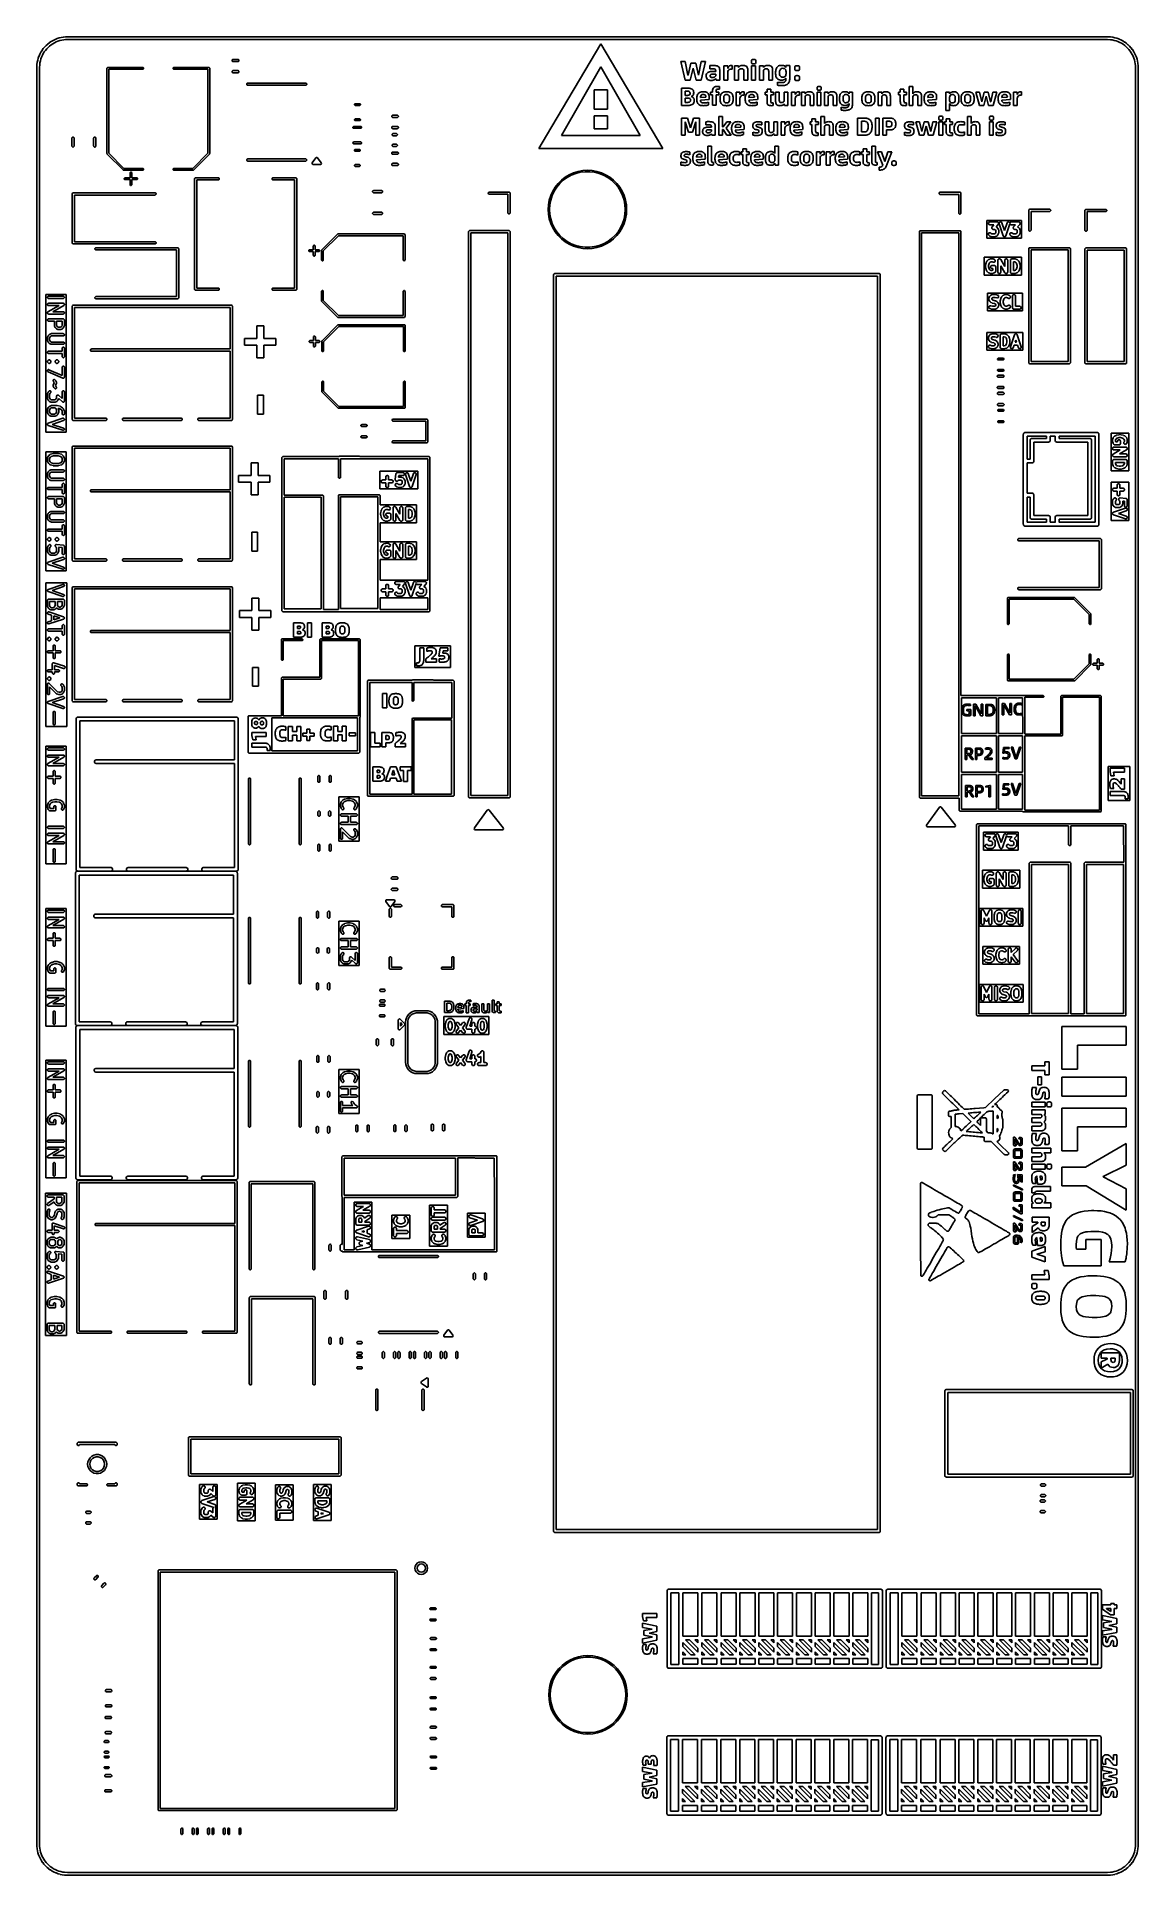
# Model space of a CAD drawing. Extents: x 3.53 to 6.46, y -6.18 to -1.29.
import ezdxf

# ---------------------------------------------------------------- set-up
doc = ezdxf.new("R2010")
doc.units = 0
doc.header["$MEASUREMENT"] = 0
doc.layers.add('BLACK', color=7, linetype='CONTINUOUS')

msp = doc.modelspace()

# ---------------------------------------------------------------- linework, layer by layer
at = {"layer": 'BLACK', "linetype": 'CONTINUOUS'}
for p, q in [((3.5515, -1.3211), (3.555, -1.3169)), ((3.555, -1.3169), (3.5551, -1.3168)), ((3.5551, -1.3168), (3.5552, -1.3167)), ((3.5552, -1.3167), (3.559, -1.3128)), ((3.559, -1.3128), (3.5591, -1.3127)), ((3.5591, -1.3127), (3.5592, -1.3126)), ((3.5592, -1.3126), (3.5633, -1.309)), ((3.5642, -1.318), (3.5606, -1.3218)), ((3.5633, -1.309), (3.5634, -1.3089)), ((3.5634, -1.3089), (3.5635, -1.3088)), ((3.5635, -1.3088), (3.5678, -1.3054)), ((3.5681, -1.3145), (3.5642, -1.318)), ((3.5678, -1.3054), (3.5679, -1.3054)), ((3.5679, -1.3054), (3.568, -1.3053)), ((3.568, -1.3053), (3.5725, -1.3022)), ((3.5722, -1.3113), (3.5681, -1.3145)), ((3.5765, -1.3084), (3.5722, -1.3113)), ((3.5725, -1.3022), (3.5726, -1.3022)), ((3.5726, -1.3022), (3.5727, -1.3021)), ((3.5727, -1.3021), (3.5775, -1.2994)), ((3.581, -1.3058), (3.5765, -1.3084)), ((3.5775, -1.2994), (3.5776, -1.2993)), ((3.5776, -1.2993), (3.5777, -1.2992)), ((3.5777, -1.2992), (3.5826, -1.2968)), ((3.5857, -1.3035), (3.581, -1.3058)), ((3.5826, -1.2968), (3.5827, -1.2968)), ((3.5827, -1.2968), (3.5828, -1.2967)), ((3.5828, -1.2967), (3.5879, -1.2947)), ((3.5905, -1.3016), (3.5857, -1.3035)), ((3.5879, -1.2947), (3.588, -1.2946)), ((3.588, -1.2946), (3.5881, -1.2946)), ((3.5881, -1.2946), (3.5933, -1.2929)), ((3.5955, -1.3), (3.5905, -1.3016)), ((3.5933, -1.2929), (3.5935, -1.2929)), ((3.5935, -1.2929), (3.5936, -1.2928)), ((3.5936, -1.2928), (3.5989, -1.2915)), ((3.6006, -1.2987), (3.5955, -1.3)), ((3.5989, -1.2915), (3.599, -1.2915)), ((3.599, -1.2915), (3.5991, -1.2915)), ((3.5991, -1.2915), (3.6045, -1.2905)), ((3.6057, -1.2978), (3.6006, -1.2987)), ((3.6045, -1.2905), (3.6047, -1.2905)), ((3.6047, -1.2905), (3.6048, -1.2905)), ((3.6048, -1.2905), (3.6102, -1.2899)), ((3.6109, -1.2972), (3.6057, -1.2978)), ((3.6102, -1.2899), (3.6104, -1.2899)), ((3.6104, -1.2899), (3.6105, -1.2899)), ((3.6105, -1.2899), (3.6159, -1.2897)), ((3.6161, -1.2971), (3.6109, -1.2972)), ((3.6159, -1.2897), (3.616, -1.2897)), ((3.616, -1.2897), (3.6161, -1.2897)), ((3.6161, -1.2897), (6.3811, -1.2897)), ((6.381, -1.2971), (3.6161, -1.2971)), ((4.8898, -1.552), (5.0341, -1.3089)), ((5.0341, -1.3089), (5.199, -1.5867)), ((6.389, -1.2975), (6.381, -1.2971)), ((6.3811, -1.2897), (6.3812, -1.2897)), ((6.3812, -1.2897), (6.3813, -1.2897)), ((6.3813, -1.2897), (6.3895, -1.2901)), ((6.3941, -1.2982), (6.389, -1.2975)), ((6.3895, -1.2901), (6.3897, -1.2902)), ((6.3897, -1.2902), (6.3898, -1.2902)), ((6.3898, -1.2902), (6.3953, -1.2909)), ((6.3992, -1.2993), (6.3941, -1.2982)), ((6.3953, -1.2909), (6.3954, -1.2909)), ((6.3954, -1.2909), (6.3955, -1.291)), ((6.3955, -1.291), (6.4009, -1.2921)), ((6.4042, -1.3007), (6.3992, -1.2993)), ((6.4009, -1.2921), (6.401, -1.2921)), ((6.401, -1.2921), (6.4011, -1.2922)), ((6.4011, -1.2922), (6.4064, -1.2937)), ((6.4091, -1.3025), (6.4042, -1.3007)), ((6.4064, -1.2937), (6.4065, -1.2937)), ((6.4065, -1.2937), (6.4066, -1.2937)), ((6.4066, -1.2937), (6.4117, -1.2956)), ((6.4139, -1.3046), (6.4091, -1.3025)), ((6.4117, -1.2956), (6.4119, -1.2957)), ((6.4119, -1.2957), (6.412, -1.2957)), ((6.412, -1.2957), (6.417, -1.2979)), ((6.4185, -1.3071), (6.4139, -1.3046)), ((6.417, -1.2979), (6.4171, -1.298)), ((6.4171, -1.298), (6.4172, -1.2981)), ((6.4172, -1.2981), (6.422, -1.3006)), ((6.4229, -1.3098), (6.4185, -1.3071)), ((6.422, -1.3006), (6.4221, -1.3007)), ((6.4221, -1.3007), (6.4223, -1.3007)), ((6.4223, -1.3007), (6.4269, -1.3036)), ((6.4271, -1.3129), (6.4229, -1.3098)), ((6.4269, -1.3036), (6.427, -1.3037)), ((6.427, -1.3037), (6.4271, -1.3038)), ((6.4271, -1.3038), (6.4315, -1.307)), ((6.4311, -1.3162), (6.4271, -1.3129)), ((6.4348, -1.3199), (6.4311, -1.3162)), ((6.4315, -1.307), (6.4316, -1.3071)), ((6.4316, -1.3071), (6.4317, -1.3072)), ((6.4317, -1.3072), (6.4359, -1.3107)), ((6.4359, -1.3107), (6.436, -1.3108)), ((6.436, -1.3108), (6.4361, -1.3108)), ((6.4361, -1.3108), (6.4401, -1.3146)), ((6.4401, -1.3146), (6.4401, -1.3147)), ((6.4401, -1.3147), (6.4402, -1.3148)), ((6.4402, -1.3148), (6.4439, -1.3189)), ((6.4439, -1.3189), (6.444, -1.319)), ((6.444, -1.319), (6.4441, -1.3191)), ((6.4441, -1.3191), (6.4474, -1.3234)), ((3.5341, -1.3715), (3.5345, -1.3633)), ((3.5345, -1.363), (3.5353, -1.3576)), ((3.5345, -1.3632), (3.5345, -1.363)), ((3.5345, -1.3633), (3.5345, -1.3632)), ((3.5353, -1.3573), (3.5365, -1.352)), ((3.5353, -1.3575), (3.5353, -1.3573)), ((3.5353, -1.3576), (3.5353, -1.3575)), ((3.5365, -1.3517), (3.538, -1.3465)), ((3.5365, -1.3519), (3.5365, -1.3517)), ((3.5365, -1.352), (3.5365, -1.3519)), ((3.538, -1.3465), (3.5381, -1.3464)), ((3.5381, -1.3462), (3.54, -1.3411)), ((3.5381, -1.3464), (3.5381, -1.3462)), ((3.54, -1.341), (3.5401, -1.3409)), ((3.54, -1.3411), (3.54, -1.341)), ((3.5401, -1.3409), (3.5423, -1.3359)), ((3.5418, -1.3639), (3.5414, -1.3718)), ((3.5426, -1.3587), (3.5418, -1.3639)), ((3.5423, -1.3359), (3.5424, -1.3358)), ((3.5424, -1.3356), (3.545, -1.3308)), ((3.5424, -1.3358), (3.5424, -1.3356)), ((3.5436, -1.3537), (3.5426, -1.3587)), ((3.5451, -1.3486), (3.5436, -1.3537)), ((3.545, -1.3308), (3.5451, -1.3307)), ((3.5451, -1.3306), (3.548, -1.326)), ((3.5451, -1.3307), (3.5451, -1.3306)), ((3.5469, -1.3437), (3.5451, -1.3486)), ((3.549, -1.339), (3.5469, -1.3437)), ((3.548, -1.326), (3.5481, -1.3259)), ((3.5481, -1.3259), (3.5482, -1.3257)), ((3.5482, -1.3257), (3.5514, -1.3213)), ((3.5514, -1.3344), (3.549, -1.339)), ((3.5514, -1.3212), (3.5515, -1.3211)), ((3.5514, -1.3213), (3.5514, -1.3212)), ((3.5542, -1.33), (3.5514, -1.3344)), ((3.5573, -1.3258), (3.5542, -1.33)), ((3.5606, -1.3218), (3.5573, -1.3258)), ((4.0535, -1.3521), (4.054, -1.3511)), ((4.0535, -1.3533), (4.0535, -1.3521)), ((4.054, -1.3543), (4.0535, -1.3533)), ((4.054, -1.3511), (4.0548, -1.3503)), ((4.0548, -1.3552), (4.054, -1.3543)), ((4.0548, -1.3503), (4.0559, -1.3498)), ((4.0559, -1.3556), (4.0548, -1.3552)), ((4.0559, -1.3498), (4.0564, -1.3498)), ((4.0564, -1.3557), (4.0559, -1.3556)), ((4.0564, -1.3498), (4.0685, -1.3498)), ((4.0685, -1.3557), (4.0564, -1.3557)), ((4.0685, -1.3498), (4.0691, -1.3498)), ((4.0691, -1.3556), (4.0685, -1.3557)), ((4.0691, -1.3498), (4.0702, -1.3503)), ((4.0702, -1.3552), (4.0691, -1.3556)), ((4.0702, -1.3503), (4.071, -1.3511)), ((4.071, -1.3543), (4.0702, -1.3552)), ((4.071, -1.3511), (4.0714, -1.3521)), ((4.0714, -1.3533), (4.071, -1.3543)), ((4.0714, -1.3521), (4.0714, -1.3533)), ((5.2581, -1.405), (5.2472, -1.3554)), ((5.2472, -1.3554), (5.2586, -1.3554)), ((5.2586, -1.3554), (5.2658, -1.3921)), ((5.2662, -1.3921), (5.2738, -1.3602)), ((5.2738, -1.3602), (5.2864, -1.3602)), ((5.2864, -1.3602), (5.2936, -1.3921)), ((5.294, -1.3921), (5.3013, -1.3554)), ((5.3126, -1.3554), (5.3012, -1.405)), ((5.3013, -1.3554), (5.3126, -1.3554)), ((5.3236, -1.3663), (5.3262, -1.3659)), ((5.3236, -1.3753), (5.3236, -1.3663)), ((5.3262, -1.3659), (5.3284, -1.3658)), ((5.3284, -1.3658), (5.3309, -1.3658)), ((5.3309, -1.3658), (5.333, -1.3658)), ((5.333, -1.3658), (5.3356, -1.3659)), ((5.3356, -1.3659), (5.3382, -1.3661)), ((5.3382, -1.3661), (5.3407, -1.3666)), ((5.3407, -1.3666), (5.3411, -1.3667)), ((5.3411, -1.3667), (5.3436, -1.3674)), ((5.3436, -1.3674), (5.3459, -1.3687)), ((5.3609, -1.405), (5.3609, -1.3666)), ((5.3609, -1.3666), (5.3715, -1.3666)), ((5.3715, -1.3666), (5.3715, -1.3738)), ((5.3736, -1.3698), (5.3753, -1.3679)), ((5.3753, -1.3679), (5.3762, -1.3673)), ((5.3762, -1.3673), (5.3785, -1.3663)), ((5.3785, -1.3663), (5.3792, -1.3661)), ((5.3792, -1.3661), (5.3818, -1.3658)), ((5.3818, -1.3658), (5.3825, -1.3658)), ((5.3825, -1.3658), (5.3833, -1.3658)), ((5.3833, -1.3658), (5.3833, -1.3754)), ((5.3896, -1.405), (5.3896, -1.3666)), ((5.3896, -1.3666), (5.4002, -1.3666)), ((5.4002, -1.3666), (5.4002, -1.3714)), ((5.4017, -1.3694), (5.4038, -1.3678)), ((5.4038, -1.3678), (5.4049, -1.3672)), ((5.4049, -1.3672), (5.4074, -1.3664)), ((5.4074, -1.3664), (5.41, -1.3659)), ((5.41, -1.3659), (5.4122, -1.3658)), ((5.4122, -1.3658), (5.4148, -1.3659)), ((5.4148, -1.3659), (5.4173, -1.3664)), ((5.4173, -1.3664), (5.4183, -1.3667)), ((5.4183, -1.3667), (5.4206, -1.3678)), ((5.4206, -1.3678), (5.4222, -1.3691)), ((5.4344, -1.3558), (5.4345, -1.3533)), ((5.4344, -1.3562), (5.4344, -1.3558)), ((5.4346, -1.3588), (5.4344, -1.3562)), ((5.4345, -1.3533), (5.4346, -1.3528)), ((5.4346, -1.3528), (5.4355, -1.3511)), ((5.4355, -1.3605), (5.4346, -1.3588)), ((5.435, -1.405), (5.435, -1.3666)), ((5.435, -1.3666), (5.4456, -1.3666)), ((5.4355, -1.3511), (5.4374, -1.3504)), ((5.4374, -1.3612), (5.4355, -1.3605)), ((5.4374, -1.3504), (5.4399, -1.3502)), ((5.4379, -1.3613), (5.4374, -1.3612)), ((5.4404, -1.3614), (5.4379, -1.3613)), ((5.4399, -1.3502), (5.4404, -1.3502)), ((5.4404, -1.3502), (5.4429, -1.3503)), ((5.4408, -1.3614), (5.4404, -1.3614)), ((5.4434, -1.3612), (5.4408, -1.3614)), ((5.4429, -1.3503), (5.4434, -1.3504)), ((5.4434, -1.3504), (5.4452, -1.3511)), ((5.4452, -1.3605), (5.4434, -1.3612)), ((5.4452, -1.3511), (5.4461, -1.3528)), ((5.4461, -1.3588), (5.4452, -1.3605)), ((5.4456, -1.3666), (5.4456, -1.405)), ((5.4461, -1.3528), (5.4464, -1.3553)), ((5.4462, -1.3583), (5.4461, -1.3588)), ((5.4464, -1.3558), (5.4462, -1.3583)), ((5.4464, -1.3553), (5.4464, -1.3558)), ((5.4556, -1.405), (5.4556, -1.3666)), ((5.4556, -1.3666), (5.4662, -1.3666)), ((5.4662, -1.3666), (5.4662, -1.3714)), ((5.4677, -1.3694), (5.4698, -1.3678)), ((5.4698, -1.3678), (5.4709, -1.3672)), ((5.4709, -1.3672), (5.4734, -1.3664)), ((5.4734, -1.3664), (5.476, -1.3659)), ((5.476, -1.3659), (5.4782, -1.3658)), ((5.4782, -1.3658), (5.4808, -1.3659)), ((5.4808, -1.3659), (5.4833, -1.3664)), ((5.4833, -1.3664), (5.4843, -1.3667)), ((5.4843, -1.3667), (5.4866, -1.3678)), ((5.4866, -1.3678), (5.4882, -1.3691)), ((5.5036, -1.3697), (5.5057, -1.368)), ((5.5057, -1.368), (5.5068, -1.3674)), ((5.5068, -1.3674), (5.5093, -1.3664)), ((5.5093, -1.3664), (5.5117, -1.366)), ((5.5117, -1.366), (5.5142, -1.3658)), ((5.5142, -1.3658), (5.5145, -1.3658)), ((5.5145, -1.3658), (5.5173, -1.3659)), ((5.5173, -1.3659), (5.5199, -1.3663)), ((5.5199, -1.3663), (5.5223, -1.3672)), ((5.5223, -1.3672), (5.5225, -1.3673)), ((5.5225, -1.3673), (5.5245, -1.3688)), ((5.5263, -1.3715), (5.5263, -1.3665)), ((5.5263, -1.3665), (5.5364, -1.3665)), ((5.5364, -1.3665), (5.5364, -1.4021)), ((5.5499, -1.3697), (5.5508, -1.3677)), ((5.5508, -1.3677), (5.5527, -1.3668)), ((5.5527, -1.3668), (5.5553, -1.3666)), ((5.5553, -1.3666), (5.5561, -1.3666)), ((5.5561, -1.3666), (5.5586, -1.3667)), ((5.5586, -1.3667), (5.5594, -1.3668)), ((5.5594, -1.3668), (5.5613, -1.3677)), ((5.5613, -1.3677), (5.5622, -1.3697)), ((6.4383, -1.3237), (6.4348, -1.3199)), ((6.4415, -1.3278), (6.4383, -1.3237)), ((6.4444, -1.3322), (6.4415, -1.3278)), ((6.4471, -1.3367), (6.4444, -1.3322)), ((6.4493, -1.3413), (6.4471, -1.3367)), ((6.4474, -1.3234), (6.4475, -1.3235)), ((6.4475, -1.3235), (6.4476, -1.3236)), ((6.4476, -1.3236), (6.4506, -1.3281)), ((6.4513, -1.3462), (6.4493, -1.3413)), ((6.4506, -1.3281), (6.4507, -1.3283)), ((6.4507, -1.3283), (6.4508, -1.3284)), ((6.4508, -1.3284), (6.4535, -1.3331)), ((6.4529, -1.3511), (6.4513, -1.3462)), ((6.4542, -1.3562), (6.4529, -1.3511)), ((6.4535, -1.3331), (6.4536, -1.3332)), ((6.4536, -1.3332), (6.4536, -1.3333)), ((6.4536, -1.3333), (6.456, -1.3382)), ((6.4551, -1.3613), (6.4542, -1.3562)), ((6.4556, -1.3665), (6.4551, -1.3613)), ((6.4558, -1.3718), (6.4556, -1.3665)), ((6.456, -1.3382), (6.4561, -1.3384)), ((6.4561, -1.3384), (6.4561, -1.3385)), ((6.4561, -1.3385), (6.4582, -1.3435)), ((6.4582, -1.3435), (6.4582, -1.3437)), ((6.4582, -1.3437), (6.4583, -1.3438)), ((6.4583, -1.3438), (6.4599, -1.349)), ((6.4599, -1.349), (6.46, -1.3491)), ((6.46, -1.3491), (6.46, -1.3492)), ((6.46, -1.3492), (6.4613, -1.3545)), ((6.4613, -1.3545), (6.4614, -1.3547)), ((6.4614, -1.3547), (6.4614, -1.3548)), ((6.4614, -1.3548), (6.4623, -1.3602)), ((6.4623, -1.3602), (6.4624, -1.3603)), ((6.4624, -1.3603), (6.4624, -1.3604)), ((6.4624, -1.3604), (6.463, -1.3659)), ((6.463, -1.3659), (6.463, -1.366)), ((6.463, -1.366), (6.463, -1.3661)), ((6.463, -1.3661), (6.4632, -1.3716)), ((3.5341, -1.3716), (3.5341, -1.3715)), ((3.5341, -1.3717), (3.5341, -1.3716)), ((3.5341, -1.9905), (3.5341, -1.3717)), ((3.5414, -1.3718), (3.5414, -1.9905)), ((3.7208, -1.3736), (3.7209, -1.3727)), ((3.7208, -1.6002), (3.7208, -1.3736)), ((3.7209, -1.3727), (3.7222, -1.3714)), ((3.7222, -1.3714), (3.7231, -1.3712)), ((3.7231, -1.3712), (3.8156, -1.3712)), ((3.8156, -1.3759), (3.7255, -1.3759)), ((3.7255, -1.3759), (3.7255, -1.5992)), ((3.8156, -1.3712), (3.8165, -1.3714)), ((3.8165, -1.3758), (3.8156, -1.3759)), ((3.8165, -1.3714), (3.8178, -1.3727)), ((3.8178, -1.3745), (3.8165, -1.3758)), ((3.8178, -1.3727), (3.8178, -1.3745)), ((3.8969, -1.3727), (3.8982, -1.3714)), ((3.8969, -1.3745), (3.8969, -1.3727)), ((3.8982, -1.3758), (3.8969, -1.3745)), ((3.8982, -1.3714), (3.8991, -1.3712)), ((3.8991, -1.3759), (3.8982, -1.3758)), ((3.8991, -1.3712), (3.9916, -1.3712)), ((3.9893, -1.3759), (3.8991, -1.3759)), ((3.9893, -1.5992), (3.9893, -1.3759)), ((3.9916, -1.3712), (3.9925, -1.3714)), ((3.9925, -1.3714), (3.9938, -1.3727)), ((3.9938, -1.3727), (3.994, -1.3736)), ((3.994, -1.3736), (3.994, -1.6002)), ((4.0535, -1.3821), (4.054, -1.381)), ((4.0535, -1.3832), (4.0535, -1.3821)), ((4.054, -1.3843), (4.0535, -1.3832)), ((4.054, -1.381), (4.0548, -1.3802)), ((4.0548, -1.3851), (4.054, -1.3843)), ((4.0548, -1.3802), (4.0559, -1.3797)), ((4.0559, -1.3855), (4.0548, -1.3851)), ((4.0559, -1.3797), (4.0564, -1.3797)), ((4.0564, -1.3856), (4.0559, -1.3855)), ((4.0564, -1.3797), (4.0685, -1.3797)), ((4.0685, -1.3856), (4.0564, -1.3856)), ((4.0685, -1.3797), (4.0691, -1.3797)), ((4.0691, -1.3855), (4.0685, -1.3856)), ((4.0691, -1.3797), (4.0702, -1.3802)), ((4.0702, -1.3851), (4.0691, -1.3855)), ((4.0702, -1.3802), (4.071, -1.381)), ((4.071, -1.3843), (4.0702, -1.3851)), ((4.071, -1.381), (4.0714, -1.3821)), ((4.0714, -1.3832), (4.071, -1.3843)), ((4.0714, -1.3821), (4.0714, -1.3832)), ((4.0927, -1.4151), (4.0931, -1.4141)), ((4.0927, -1.4163), (4.0927, -1.4151)), ((4.0931, -1.4173), (4.0927, -1.4163)), ((4.0931, -1.4141), (4.0939, -1.4132)), ((4.0939, -1.4132), (4.095, -1.4128)), ((4.095, -1.4128), (4.0956, -1.4127)), ((4.0956, -1.4127), (4.1723, -1.4127)), ((4.1723, -1.4127), (4.2491, -1.4127)), ((4.2491, -1.4127), (4.2497, -1.4128)), ((4.2497, -1.4128), (4.2507, -1.4132)), ((4.2507, -1.4132), (4.2516, -1.4141)), ((4.2516, -1.4141), (4.252, -1.4151)), ((4.252, -1.4163), (4.2516, -1.4173)), ((4.252, -1.4151), (4.252, -1.4163)), ((5.0341, -1.3697), (4.9299, -1.552)), ((5.1383, -1.552), (5.0341, -1.3697)), ((5.2717, -1.405), (5.2581, -1.405)), ((5.2658, -1.3921), (5.2662, -1.3921)), ((5.2795, -1.3736), (5.2717, -1.405)), ((5.2799, -1.3736), (5.2795, -1.3736)), ((5.2876, -1.405), (5.2799, -1.3736)), ((5.3012, -1.405), (5.2876, -1.405)), ((5.2936, -1.3921), (5.294, -1.3921)), ((5.3143, -1.3938), (5.3144, -1.3912)), ((5.3143, -1.394), (5.3143, -1.3938)), ((5.3143, -1.3958), (5.3143, -1.394)), ((5.3148, -1.3984), (5.3143, -1.3958)), ((5.3144, -1.3912), (5.3151, -1.3886)), ((5.3158, -1.4008), (5.3148, -1.3984)), ((5.3151, -1.3886), (5.3165, -1.3862)), ((5.3176, -1.4029), (5.3158, -1.4008)), ((5.3165, -1.3862), (5.3183, -1.3846)), ((5.3195, -1.4042), (5.3176, -1.4029)), ((5.3183, -1.3846), (5.3205, -1.3834)), ((5.3221, -1.4052), (5.3195, -1.4042)), ((5.3205, -1.3834), (5.3233, -1.3825)), ((5.3248, -1.4057), (5.3221, -1.4052)), ((5.3233, -1.3825), (5.326, -1.382)), ((5.3251, -1.3751), (5.3236, -1.3753)), ((5.3275, -1.4058), (5.3248, -1.4057)), ((5.325, -1.3921), (5.3249, -1.3938)), ((5.3249, -1.3938), (5.3255, -1.3964)), ((5.3265, -1.39), (5.325, -1.3921)), ((5.3276, -1.3748), (5.3251, -1.3751)), ((5.3255, -1.3964), (5.3261, -1.3971)), ((5.326, -1.382), (5.3287, -1.3819)), ((5.3261, -1.3971), (5.3285, -1.398)), ((5.3268, -1.3898), (5.3265, -1.39)), ((5.3294, -1.3892), (5.3268, -1.3898)), ((5.328, -1.4058), (5.3275, -1.4058)), ((5.3291, -1.3747), (5.3276, -1.3748)), ((5.3305, -1.4057), (5.328, -1.4058)), ((5.3285, -1.398), (5.3303, -1.3981)), ((5.3287, -1.3819), (5.3301, -1.3818)), ((5.3316, -1.3746), (5.3291, -1.3747)), ((5.3319, -1.389), (5.3294, -1.3892)), ((5.3301, -1.3818), (5.3397, -1.3818)), ((5.3303, -1.3981), (5.333, -1.3979)), ((5.333, -1.4052), (5.3305, -1.4057)), ((5.3331, -1.3747), (5.3316, -1.3746)), ((5.3397, -1.389), (5.3319, -1.389)), ((5.333, -1.3979), (5.3355, -1.3972)), ((5.3354, -1.4043), (5.333, -1.4052)), ((5.3357, -1.375), (5.3331, -1.3747)), ((5.3358, -1.4041), (5.3354, -1.4043)), ((5.3355, -1.3972), (5.3362, -1.3968)), ((5.3358, -1.375), (5.3357, -1.375)), ((5.3381, -1.3761), (5.3358, -1.375)), ((5.338, -1.4027), (5.3358, -1.4041)), ((5.3362, -1.3968), (5.3383, -1.3954)), ((5.3397, -1.4007), (5.338, -1.4027)), ((5.3393, -1.378), (5.3381, -1.3761)), ((5.3383, -1.3954), (5.3397, -1.3935)), ((5.3394, -1.3783), (5.3393, -1.378)), ((5.3397, -1.3808), (5.3394, -1.3783)), ((5.3397, -1.3818), (5.3397, -1.3808)), ((5.3397, -1.3935), (5.3397, -1.389)), ((5.3408, -1.4051), (5.3397, -1.4007)), ((5.3503, -1.4051), (5.3408, -1.4051)), ((5.3459, -1.3687), (5.3464, -1.3691)), ((5.3464, -1.3691), (5.3483, -1.3709)), ((5.3483, -1.3709), (5.3494, -1.373)), ((5.3494, -1.373), (5.35, -1.3755)), ((5.35, -1.3755), (5.3503, -1.378)), ((5.3503, -1.378), (5.3503, -1.3784)), ((5.3503, -1.3784), (5.3503, -1.4051)), ((5.3715, -1.405), (5.3609, -1.405)), ((5.3715, -1.3738), (5.3725, -1.3714)), ((5.3719, -1.3819), (5.3715, -1.3834)), ((5.3715, -1.3834), (5.3715, -1.405)), ((5.373, -1.3796), (5.3719, -1.3819)), ((5.3725, -1.3714), (5.3736, -1.3698)), ((5.3736, -1.3788), (5.373, -1.3796)), ((5.3755, -1.3771), (5.3736, -1.3788)), ((5.3764, -1.3766), (5.3755, -1.3771)), ((5.3787, -1.3758), (5.3764, -1.3766)), ((5.3797, -1.3756), (5.3787, -1.3758)), ((5.3823, -1.3754), (5.3797, -1.3756)), ((5.3833, -1.3754), (5.3823, -1.3754)), ((5.4002, -1.405), (5.3896, -1.405)), ((5.4002, -1.3714), (5.4017, -1.3694)), ((5.4012, -1.3776), (5.4002, -1.3798)), ((5.4002, -1.3798), (5.4002, -1.405)), ((5.4031, -1.3758), (5.4012, -1.3776)), ((5.4033, -1.3756), (5.4031, -1.3758)), ((5.4057, -1.3748), (5.4033, -1.3756)), ((5.4083, -1.3746), (5.4057, -1.3748)), ((5.4088, -1.3746), (5.4083, -1.3746)), ((5.4113, -1.375), (5.4088, -1.3746)), ((5.4132, -1.3763), (5.4113, -1.375)), ((5.4141, -1.3785), (5.4132, -1.3763)), ((5.4142, -1.3792), (5.4141, -1.3785)), ((5.4144, -1.3817), (5.4142, -1.3792)), ((5.4144, -1.405), (5.4144, -1.3817)), ((5.425, -1.405), (5.4144, -1.405)), ((5.4222, -1.3691), (5.4236, -1.3712)), ((5.4236, -1.3712), (5.4244, -1.3731)), ((5.4244, -1.3731), (5.4248, -1.3757)), ((5.4248, -1.3757), (5.425, -1.3783)), ((5.425, -1.3783), (5.425, -1.3787)), ((5.425, -1.3787), (5.425, -1.405)), ((5.4456, -1.405), (5.435, -1.405)), ((5.4662, -1.405), (5.4556, -1.405)), ((5.4662, -1.3714), (5.4677, -1.3694)), ((5.4672, -1.3776), (5.4662, -1.3798)), ((5.4662, -1.3798), (5.4662, -1.405)), ((5.4691, -1.3758), (5.4672, -1.3776)), ((5.4693, -1.3756), (5.4691, -1.3758)), ((5.4717, -1.3748), (5.4693, -1.3756)), ((5.4743, -1.3746), (5.4717, -1.3748)), ((5.4748, -1.3746), (5.4743, -1.3746)), ((5.4773, -1.375), (5.4748, -1.3746)), ((5.4792, -1.3763), (5.4773, -1.375)), ((5.4801, -1.3785), (5.4792, -1.3763)), ((5.4802, -1.3792), (5.4801, -1.3785)), ((5.4804, -1.3817), (5.4802, -1.3792)), ((5.4804, -1.405), (5.4804, -1.3817)), ((5.491, -1.405), (5.4804, -1.405)), ((5.4882, -1.3691), (5.4897, -1.3712)), ((5.4897, -1.3712), (5.4904, -1.3731)), ((5.4904, -1.3731), (5.4909, -1.3757)), ((5.4909, -1.3757), (5.491, -1.3783)), ((5.491, -1.3783), (5.491, -1.3787)), ((5.491, -1.3787), (5.491, -1.405)), ((5.4988, -1.3828), (5.4991, -1.3802)), ((5.4988, -1.3854), (5.4988, -1.3828)), ((5.4988, -1.3857), (5.4988, -1.3854)), ((5.4988, -1.3854), (5.4988, -1.3854)), ((5.4988, -1.3884), (5.4988, -1.3857)), ((5.4991, -1.3909), (5.4988, -1.3884)), ((5.4991, -1.3802), (5.4994, -1.378)), ((5.4994, -1.3935), (5.4991, -1.3909)), ((5.4994, -1.378), (5.5001, -1.3754)), ((5.4998, -1.395), (5.4994, -1.3935)), ((5.5006, -1.3974), (5.4998, -1.395)), ((5.5001, -1.3754), (5.5011, -1.3731)), ((5.5019, -1.3996), (5.5006, -1.3974)), ((5.5011, -1.3731), (5.5019, -1.3717)), ((5.5019, -1.3717), (5.5036, -1.3697)), ((5.5026, -1.4005), (5.5019, -1.3996)), ((5.5045, -1.4023), (5.5026, -1.4005)), ((5.504, -1.4185), (5.504, -1.4105)), ((5.504, -1.4105), (5.5065, -1.411)), ((5.5068, -1.4036), (5.5045, -1.4023)), ((5.5065, -1.411), (5.509, -1.4114)), ((5.5069, -1.4037), (5.5068, -1.4036)), ((5.5095, -1.4045), (5.5069, -1.4037)), ((5.509, -1.4114), (5.5115, -1.4116)), ((5.5096, -1.3809), (5.5094, -1.3835)), ((5.5094, -1.3835), (5.5094, -1.3854)), ((5.5094, -1.3854), (5.5094, -1.3879)), ((5.5094, -1.3879), (5.5096, -1.39)), ((5.512, -1.4049), (5.5095, -1.4045)), ((5.5098, -1.3796), (5.5096, -1.3809)), ((5.5096, -1.39), (5.5102, -1.3925)), ((5.5107, -1.3772), (5.5098, -1.3796)), ((5.5102, -1.3925), (5.5107, -1.3938)), ((5.5112, -1.3763), (5.5107, -1.3772)), ((5.5107, -1.3938), (5.5124, -1.3957)), ((5.5132, -1.3746), (5.5112, -1.3763)), ((5.5115, -1.4116), (5.5141, -1.4117)), ((5.5145, -1.405), (5.512, -1.4049)), ((5.5124, -1.3957), (5.5132, -1.3963)), ((5.5149, -1.3739), (5.5132, -1.3746)), ((5.5132, -1.3963), (5.5157, -1.3971)), ((5.5141, -1.4117), (5.5143, -1.4117)), ((5.5143, -1.4117), (5.5169, -1.4116)), ((5.5149, -1.405), (5.5145, -1.405)), ((5.5176, -1.3736), (5.5149, -1.3739)), ((5.5176, -1.4049), (5.5149, -1.405)), ((5.5157, -1.3971), (5.5176, -1.3973)), ((5.5169, -1.4116), (5.5194, -1.4112)), ((5.5197, -1.3737), (5.5176, -1.3736)), ((5.5176, -1.3973), (5.5202, -1.3971)), ((5.5201, -1.4044), (5.5176, -1.4049)), ((5.5194, -1.4112), (5.5197, -1.4111)), ((5.5223, -1.3744), (5.5197, -1.3737)), ((5.5197, -1.4111), (5.5221, -1.4103)), ((5.5224, -1.4035), (5.5201, -1.4044)), ((5.5202, -1.3971), (5.5223, -1.3965)), ((5.5221, -1.4103), (5.5234, -1.4095)), ((5.5233, -1.375), (5.5223, -1.3744)), ((5.5223, -1.3965), (5.5244, -1.395)), ((5.5229, -1.4032), (5.5224, -1.4035)), ((5.5248, -1.4016), (5.5229, -1.4032)), ((5.5251, -1.3768), (5.5233, -1.375)), ((5.5234, -1.4095), (5.5251, -1.4075)), ((5.5244, -1.395), (5.5251, -1.3941)), ((5.5245, -1.3688), (5.526, -1.371)), ((5.5263, -1.3994), (5.5248, -1.4016)), ((5.5258, -1.378), (5.5251, -1.3768)), ((5.5251, -1.3941), (5.5261, -1.3918)), ((5.5251, -1.4075), (5.5256, -1.4064)), ((5.5256, -1.4064), (5.5261, -1.4039)), ((5.5264, -1.3805), (5.5258, -1.378)), ((5.526, -1.371), (5.5263, -1.3715)), ((5.5261, -1.3918), (5.5264, -1.3904)), ((5.5261, -1.4039), (5.5263, -1.4015)), ((5.5263, -1.4015), (5.5263, -1.3994)), ((5.5267, -1.3828), (5.5264, -1.3805)), ((5.5264, -1.3904), (5.5267, -1.3879)), ((5.5268, -1.3854), (5.5267, -1.3828)), ((5.5267, -1.3879), (5.5268, -1.3854)), ((5.5296, -1.4163), (5.5272, -1.4174)), ((5.5317, -1.4147), (5.5296, -1.4163)), ((5.5326, -1.4139), (5.5317, -1.4147)), ((5.5342, -1.4117), (5.5326, -1.4139)), ((5.5353, -1.4093), (5.5342, -1.4117)), ((5.5358, -1.4075), (5.5353, -1.4093)), ((5.5362, -1.4048), (5.5358, -1.4075)), ((5.5364, -1.4021), (5.5362, -1.4048)), ((5.5497, -1.373), (5.5498, -1.3705)), ((5.5497, -1.3738), (5.5497, -1.373)), ((5.5499, -1.3764), (5.5497, -1.3738)), ((5.5497, -1.3994), (5.5498, -1.3969)), ((5.5497, -1.4002), (5.5497, -1.3994)), ((5.5499, -1.4027), (5.5497, -1.4002)), ((5.5498, -1.3705), (5.5499, -1.3697)), ((5.5498, -1.3969), (5.5499, -1.3961)), ((5.5508, -1.3783), (5.5499, -1.3764)), ((5.5499, -1.3961), (5.5508, -1.3942)), ((5.5508, -1.4047), (5.5499, -1.4027)), ((5.5527, -1.3792), (5.5508, -1.3783)), ((5.5508, -1.3942), (5.5527, -1.3933)), ((5.5527, -1.4056), (5.5508, -1.4047)), ((5.5535, -1.3793), (5.5527, -1.3792)), ((5.5527, -1.3933), (5.5553, -1.393)), ((5.5535, -1.4057), (5.5527, -1.4056)), ((5.5561, -1.3794), (5.5535, -1.3793)), ((5.5561, -1.4058), (5.5535, -1.4057)), ((5.5553, -1.393), (5.5561, -1.393)), ((5.5568, -1.3794), (5.5561, -1.3794)), ((5.5561, -1.393), (5.5586, -1.3931)), ((5.5568, -1.4058), (5.5561, -1.4058)), ((5.5594, -1.3792), (5.5568, -1.3794)), ((5.5594, -1.4056), (5.5568, -1.4058)), ((5.5586, -1.3931), (5.5594, -1.3933)), ((5.5613, -1.3783), (5.5594, -1.3792)), ((5.5594, -1.3933), (5.5613, -1.3942)), ((5.5613, -1.4047), (5.5594, -1.4056)), ((5.5622, -1.3764), (5.5613, -1.3783)), ((5.5613, -1.3942), (5.5622, -1.3961)), ((5.5622, -1.4027), (5.5613, -1.4047)), ((5.5622, -1.3697), (5.5625, -1.3723)), ((5.5623, -1.3756), (5.5622, -1.3764)), ((5.5622, -1.3961), (5.5625, -1.3987)), ((5.5623, -1.402), (5.5622, -1.4027)), ((5.5625, -1.373), (5.5623, -1.3756)), ((5.5625, -1.3994), (5.5623, -1.402)), ((5.5625, -1.3723), (5.5625, -1.373)), ((5.5625, -1.3987), (5.5625, -1.3994)), ((6.4558, -6.095), (6.4558, -1.3718)), ((6.4632, -1.3716), (6.4632, -1.3716)), ((6.4632, -1.3716), (6.4632, -1.3717)), ((6.4632, -1.3717), (6.4632, -6.0951)), ((4.0939, -1.4182), (4.0931, -1.4173)), ((4.095, -1.4186), (4.0939, -1.4182)), ((4.0956, -1.4187), (4.095, -1.4186)), ((4.1723, -1.4187), (4.0956, -1.4187)), ((4.2491, -1.4187), (4.1723, -1.4187)), ((4.2497, -1.4186), (4.2491, -1.4187)), ((4.2507, -1.4182), (4.2497, -1.4186)), ((4.2516, -1.4173), (4.2507, -1.4182)), ((5.0167, -1.4825), (5.0167, -1.4304)), ((5.0167, -1.4304), (5.0515, -1.4304)), ((5.0515, -1.4304), (5.0515, -1.4825)), ((5.2486, -1.4456), (5.2486, -1.4264)), ((5.2486, -1.4264), (5.264, -1.4264)), ((5.2486, -1.464), (5.2486, -1.4456)), ((5.2486, -1.4722), (5.2486, -1.464)), ((5.2618, -1.4345), (5.2583, -1.4345)), ((5.2583, -1.4345), (5.2583, -1.4456)), ((5.2583, -1.4456), (5.2618, -1.4456)), ((5.2632, -1.4527), (5.2583, -1.4527)), ((5.2583, -1.4527), (5.2583, -1.464)), ((5.2583, -1.464), (5.2632, -1.464)), ((5.2637, -1.4345), (5.2618, -1.4345)), ((5.2618, -1.4456), (5.2641, -1.4455)), ((5.2654, -1.4528), (5.2632, -1.4527)), ((5.2632, -1.464), (5.2656, -1.464)), ((5.2661, -1.4347), (5.2637, -1.4345)), ((5.264, -1.4264), (5.2664, -1.4264)), ((5.2641, -1.4455), (5.2661, -1.4453)), ((5.2678, -1.453), (5.2654, -1.4528)), ((5.2656, -1.464), (5.2678, -1.4638)), ((5.2668, -1.4347), (5.2661, -1.4347)), ((5.2661, -1.4453), (5.2683, -1.4448)), ((5.2664, -1.4264), (5.2688, -1.4266)), ((5.2691, -1.4354), (5.2668, -1.4347)), ((5.2685, -1.4531), (5.2678, -1.453)), ((5.2678, -1.4638), (5.2701, -1.4632)), ((5.2683, -1.4448), (5.269, -1.4445)), ((5.2708, -1.454), (5.2685, -1.4531)), ((5.2688, -1.4266), (5.2712, -1.4269)), ((5.269, -1.4445), (5.2707, -1.4429)), ((5.2707, -1.4371), (5.2691, -1.4354)), ((5.2701, -1.4632), (5.2707, -1.4629)), ((5.271, -1.4377), (5.2707, -1.4371)), ((5.2707, -1.4428), (5.2713, -1.4405)), ((5.2707, -1.4429), (5.2707, -1.4428)), ((5.2707, -1.4629), (5.2723, -1.4612)), ((5.2723, -1.4558), (5.2708, -1.454)), ((5.2713, -1.44), (5.271, -1.4377)), ((5.2712, -1.4269), (5.2723, -1.4271)), ((5.2713, -1.4405), (5.2713, -1.44)), ((5.2723, -1.4271), (5.2746, -1.4278)), ((5.2724, -1.456), (5.2723, -1.4558)), ((5.2723, -1.4612), (5.2727, -1.4589)), ((5.2727, -1.4584), (5.2724, -1.456)), ((5.2727, -1.4589), (5.2727, -1.4584)), ((5.2746, -1.4278), (5.2767, -1.4289)), ((5.276, -1.4479), (5.2747, -1.4484)), ((5.2747, -1.4484), (5.2747, -1.4486)), ((5.2747, -1.4486), (5.277, -1.4494)), ((5.2781, -1.4467), (5.276, -1.4479)), ((5.2767, -1.4289), (5.2775, -1.4295)), ((5.277, -1.4494), (5.2792, -1.4508)), ((5.2775, -1.4295), (5.2792, -1.4313)), ((5.2797, -1.4449), (5.2781, -1.4467)), ((5.2792, -1.4313), (5.2803, -1.4334)), ((5.2792, -1.4508), (5.2808, -1.4526)), ((5.2803, -1.4436), (5.2797, -1.4449)), ((5.2803, -1.4334), (5.2808, -1.4358)), ((5.2809, -1.4412), (5.2803, -1.4436)), ((5.2817, -1.4646), (5.2807, -1.4667)), ((5.2808, -1.4358), (5.281, -1.4381)), ((5.2808, -1.4526), (5.2819, -1.4549)), ((5.2811, -1.4389), (5.2809, -1.4412)), ((5.281, -1.4381), (5.2811, -1.4389)), ((5.282, -1.4639), (5.2817, -1.4646)), ((5.2819, -1.4549), (5.2825, -1.4576)), ((5.2824, -1.4615), (5.282, -1.4639)), ((5.2825, -1.4591), (5.2824, -1.4615)), ((5.2825, -1.4576), (5.2825, -1.4591)), ((5.2892, -1.4544), (5.2893, -1.4518)), ((5.2892, -1.4561), (5.2892, -1.4544)), ((5.2894, -1.4585), (5.2892, -1.4561)), ((5.2893, -1.4514), (5.2895, -1.4495)), ((5.2893, -1.4518), (5.2893, -1.4514)), ((5.2897, -1.461), (5.2894, -1.4585)), ((5.2895, -1.4495), (5.2899, -1.4471)), ((5.2904, -1.4634), (5.2897, -1.461)), ((5.2899, -1.4471), (5.2904, -1.4455)), ((5.2904, -1.4455), (5.2913, -1.4432)), ((5.291, -1.4651), (5.2904, -1.4634)), ((5.2923, -1.4673), (5.291, -1.4651)), ((5.2913, -1.4432), (5.2927, -1.4411)), ((5.2927, -1.4411), (5.2938, -1.4398)), ((5.2938, -1.4398), (5.2957, -1.4384)), ((5.2957, -1.4384), (5.2978, -1.4373)), ((5.2978, -1.4373), (5.2994, -1.4368)), ((5.2994, -1.4477), (5.299, -1.45)), ((5.299, -1.45), (5.299, -1.4514)), ((5.299, -1.4514), (5.3135, -1.4503)), ((5.3221, -1.4567), (5.299, -1.4582)), ((5.299, -1.4582), (5.2992, -1.4606)), ((5.2992, -1.4606), (5.3003, -1.4629)), ((5.2994, -1.4368), (5.3018, -1.4363)), ((5.2996, -1.4472), (5.2994, -1.4477)), ((5.3008, -1.4451), (5.2996, -1.4472)), ((5.3003, -1.4629), (5.3013, -1.4639)), ((5.3012, -1.4448), (5.3008, -1.4451)), ((5.3032, -1.4436), (5.3012, -1.4448)), ((5.3013, -1.4639), (5.3034, -1.465)), ((5.3018, -1.4363), (5.3042, -1.4361)), ((5.3046, -1.4433), (5.3032, -1.4436)), ((5.3034, -1.465), (5.3057, -1.4656)), ((5.3042, -1.4361), (5.3067, -1.436)), ((5.307, -1.4431), (5.3046, -1.4433)), ((5.3057, -1.4656), (5.3082, -1.4657)), ((5.3067, -1.436), (5.307, -1.436)), ((5.307, -1.436), (5.3095, -1.4361)), ((5.3081, -1.4432), (5.307, -1.4431)), ((5.3104, -1.4437), (5.3081, -1.4432)), ((5.3082, -1.4657), (5.3085, -1.4657)), ((5.3085, -1.4657), (5.3108, -1.4656)), ((5.3095, -1.4361), (5.312, -1.4364)), ((5.3106, -1.4438), (5.3104, -1.4437)), ((5.3124, -1.4452), (5.3106, -1.4438)), ((5.3108, -1.4656), (5.3119, -1.4655)), ((5.3119, -1.4655), (5.3143, -1.4651)), ((5.312, -1.4364), (5.3143, -1.437)), ((5.3125, -1.4454), (5.3124, -1.4452)), ((5.3133, -1.4475), (5.3125, -1.4454)), ((5.3134, -1.4479), (5.3133, -1.4475)), ((5.3135, -1.4503), (5.3134, -1.4479)), ((5.3143, -1.437), (5.3147, -1.4371)), ((5.3143, -1.4651), (5.3153, -1.4649)), ((5.3147, -1.4371), (5.3169, -1.4382)), ((5.3153, -1.4649), (5.3176, -1.4643)), ((5.3169, -1.4382), (5.3188, -1.4398)), ((5.3176, -1.4643), (5.3183, -1.4641)), ((5.3183, -1.4641), (5.3204, -1.4632)), ((5.3188, -1.4398), (5.3194, -1.4404)), ((5.3194, -1.4404), (5.3207, -1.4424)), ((5.3204, -1.4632), (5.3205, -1.4632)), ((5.3205, -1.4632), (5.3205, -1.4705)), ((5.3207, -1.4424), (5.3216, -1.4447)), ((5.3216, -1.4447), (5.3218, -1.4454)), ((5.3218, -1.4454), (5.3222, -1.4478)), ((5.3223, -1.4547), (5.3221, -1.4567)), ((5.3222, -1.4478), (5.3224, -1.4503)), ((5.3224, -1.4518), (5.3223, -1.4541)), ((5.3223, -1.4541), (5.3223, -1.4547)), ((5.3224, -1.4503), (5.3224, -1.4518)), ((5.3257, -1.4439), (5.3257, -1.4367)), ((5.3257, -1.4367), (5.3309, -1.4367)), ((5.3309, -1.4439), (5.3257, -1.4439)), ((5.3309, -1.4339), (5.3312, -1.4314)), ((5.3309, -1.4364), (5.3309, -1.4339)), ((5.3309, -1.4367), (5.3309, -1.4364)), ((5.3309, -1.4719), (5.3309, -1.4439)), ((5.3312, -1.4314), (5.3317, -1.4291)), ((5.3317, -1.4291), (5.3319, -1.4287)), ((5.3319, -1.4287), (5.3328, -1.4266)), ((5.3328, -1.4266), (5.3343, -1.4247)), ((5.3343, -1.4247), (5.3347, -1.4243)), ((5.3347, -1.4243), (5.3368, -1.4229)), ((5.3368, -1.4229), (5.339, -1.4222)), ((5.339, -1.4222), (5.3392, -1.4221)), ((5.3392, -1.4221), (5.3417, -1.4217)), ((5.3407, -1.4352), (5.3406, -1.4367)), ((5.3406, -1.4367), (5.3478, -1.4367)), ((5.3478, -1.4439), (5.3406, -1.4439)), ((5.3406, -1.4439), (5.3406, -1.4719)), ((5.3409, -1.4328), (5.3407, -1.4352)), ((5.3417, -1.4303), (5.3409, -1.4325)), ((5.3409, -1.4325), (5.3409, -1.4328)), ((5.3417, -1.4217), (5.3441, -1.4216)), ((5.3435, -1.4291), (5.3417, -1.4303)), ((5.3441, -1.4289), (5.3435, -1.4291)), ((5.3441, -1.4216), (5.3452, -1.4216)), ((5.3465, -1.4287), (5.3441, -1.4289)), ((5.3452, -1.4216), (5.3473, -1.4217)), ((5.3479, -1.4288), (5.3465, -1.4287)), ((5.3473, -1.4217), (5.3493, -1.4219)), ((5.3478, -1.4367), (5.3478, -1.4439)), ((5.3493, -1.429), (5.3479, -1.4288)), ((5.3493, -1.4219), (5.3493, -1.429)), ((5.3511, -1.4544), (5.3512, -1.4518)), ((5.3511, -1.4545), (5.3511, -1.4544)), ((5.3511, -1.4561), (5.3511, -1.4545)), ((5.3513, -1.4585), (5.3511, -1.4561)), ((5.3512, -1.4518), (5.3514, -1.4495)), ((5.3517, -1.461), (5.3513, -1.4585)), ((5.3514, -1.4495), (5.3518, -1.4471)), ((5.3523, -1.4634), (5.3517, -1.461)), ((5.3518, -1.4471), (5.3523, -1.4455)), ((5.3523, -1.4455), (5.3532, -1.4432)), ((5.353, -1.4651), (5.3523, -1.4634)), ((5.3542, -1.4673), (5.353, -1.4651)), ((5.3532, -1.4432), (5.3545, -1.4411)), ((5.3545, -1.4411), (5.3557, -1.4398)), ((5.3557, -1.4398), (5.3577, -1.4383)), ((5.3577, -1.4383), (5.3598, -1.4373)), ((5.3598, -1.4373), (5.3612, -1.4368)), ((5.361, -1.4515), (5.3609, -1.4539)), ((5.3609, -1.4539), (5.3609, -1.4545)), ((5.3609, -1.4545), (5.361, -1.457)), ((5.3613, -1.4491), (5.361, -1.4515)), ((5.361, -1.457), (5.3612, -1.4594)), ((5.3612, -1.4368), (5.3635, -1.4363)), ((5.3612, -1.4594), (5.3613, -1.4599)), ((5.3615, -1.4478), (5.3613, -1.4491)), ((5.3613, -1.4599), (5.3619, -1.4622)), ((5.3625, -1.4456), (5.3615, -1.4478)), ((5.3619, -1.4622), (5.3626, -1.4634)), ((5.3629, -1.445), (5.3625, -1.4456)), ((5.3626, -1.4634), (5.3643, -1.4649)), ((5.3649, -1.4437), (5.3629, -1.445)), ((5.3635, -1.4363), (5.3658, -1.4361)), ((5.3643, -1.4649), (5.3649, -1.4652)), ((5.3662, -1.4433), (5.3649, -1.4437)), ((5.3649, -1.4652), (5.3673, -1.4657)), ((5.3658, -1.4361), (5.3683, -1.436)), ((5.3686, -1.4431), (5.3662, -1.4433)), ((5.3673, -1.4657), (5.3686, -1.4657)), ((5.3683, -1.436), (5.3686, -1.436)), ((5.3686, -1.436), (5.3711, -1.4361)), ((5.3699, -1.4432), (5.3686, -1.4431)), ((5.3686, -1.4657), (5.3709, -1.4655)), ((5.3722, -1.4437), (5.3699, -1.4432)), ((5.3709, -1.4655), (5.3722, -1.4652)), ((5.3711, -1.4361), (5.3734, -1.4363)), ((5.3728, -1.444), (5.3722, -1.4437)), ((5.3722, -1.4652), (5.3742, -1.4639)), ((5.3745, -1.4456), (5.3728, -1.444)), ((5.3734, -1.4363), (5.3758, -1.4368)), ((5.3742, -1.4639), (5.3746, -1.4634)), ((5.3752, -1.4468), (5.3745, -1.4456)), ((5.3746, -1.4634), (5.3756, -1.4612)), ((5.3758, -1.4491), (5.3752, -1.4468)), ((5.3756, -1.4612), (5.3759, -1.4599)), ((5.3758, -1.4368), (5.376, -1.4368)), ((5.3759, -1.4496), (5.3758, -1.4491)), ((5.3762, -1.452), (5.3759, -1.4496)), ((5.3759, -1.4599), (5.3761, -1.4575)), ((5.376, -1.4368), (5.3783, -1.4377)), ((5.3761, -1.4575), (5.3762, -1.4551)), ((5.3762, -1.4545), (5.3762, -1.452)), ((5.3762, -1.4551), (5.3762, -1.4545)), ((5.3783, -1.4377), (5.3803, -1.4388)), ((5.3803, -1.4388), (5.3814, -1.4398)), ((5.3814, -1.4398), (5.3829, -1.4416)), ((5.3839, -1.4657), (5.3826, -1.4678)), ((5.3829, -1.4416), (5.3842, -1.4438)), ((5.3848, -1.4634), (5.3839, -1.4657)), ((5.3842, -1.4438), (5.3848, -1.4455)), ((5.3848, -1.4455), (5.3855, -1.4479)), ((5.3853, -1.4618), (5.3848, -1.4634)), ((5.3857, -1.4594), (5.3853, -1.4618)), ((5.3855, -1.4479), (5.3858, -1.4503)), ((5.3859, -1.457), (5.3857, -1.4594)), ((5.3858, -1.4503), (5.386, -1.4528)), ((5.386, -1.4544), (5.3859, -1.457)), ((5.386, -1.4528), (5.386, -1.4544)), ((5.3943, -1.4722), (5.3943, -1.4367)), ((5.3943, -1.4367), (5.4041, -1.4367)), ((5.4041, -1.4367), (5.4041, -1.4433)), ((5.4041, -1.4433), (5.405, -1.4412)), ((5.4044, -1.4508), (5.4041, -1.4522)), ((5.4041, -1.4522), (5.4041, -1.4722)), ((5.4054, -1.4487), (5.4044, -1.4508)), ((5.405, -1.4412), (5.406, -1.4396)), ((5.406, -1.448), (5.4054, -1.4487)), ((5.406, -1.4396), (5.4076, -1.4379)), ((5.4078, -1.4464), (5.406, -1.448)), ((5.4076, -1.4379), (5.4084, -1.4374)), ((5.4085, -1.446), (5.4078, -1.4464)), ((5.4084, -1.4374), (5.4105, -1.4364)), ((5.4107, -1.4452), (5.4085, -1.446)), ((5.4105, -1.4364), (5.4112, -1.4362)), ((5.4116, -1.445), (5.4107, -1.4452)), ((5.4112, -1.4362), (5.4136, -1.436)), ((5.414, -1.4448), (5.4116, -1.445)), ((5.4136, -1.436), (5.4142, -1.436)), ((5.415, -1.4448), (5.414, -1.4448)), ((5.4142, -1.436), (5.415, -1.436)), ((5.415, -1.436), (5.415, -1.4448)), ((5.418, -1.4544), (5.4181, -1.4518)), ((5.4181, -1.4561), (5.418, -1.4544)), ((5.4181, -1.4518), (5.4182, -1.4514)), ((5.4182, -1.4585), (5.4181, -1.4561)), ((5.4182, -1.4514), (5.4183, -1.4495)), ((5.4186, -1.461), (5.4182, -1.4585)), ((5.4183, -1.4495), (5.4188, -1.4471)), ((5.4192, -1.4634), (5.4186, -1.461)), ((5.4188, -1.4471), (5.4192, -1.4455)), ((5.4192, -1.4455), (5.4202, -1.4432)), ((5.4199, -1.4651), (5.4192, -1.4634)), ((5.4211, -1.4673), (5.4199, -1.4651)), ((5.4202, -1.4432), (5.4215, -1.4411)), ((5.4215, -1.4411), (5.4227, -1.4398)), ((5.4227, -1.4398), (5.4246, -1.4384)), ((5.4246, -1.4384), (5.4267, -1.4373)), ((5.4267, -1.4373), (5.4283, -1.4368)), ((5.4279, -1.45), (5.4278, -1.4514)), ((5.4278, -1.4514), (5.4424, -1.4503)), ((5.4509, -1.4567), (5.4278, -1.4582)), ((5.4278, -1.4582), (5.4281, -1.4606)), ((5.4283, -1.4477), (5.4279, -1.45)), ((5.4281, -1.4606), (5.4291, -1.4629)), ((5.4283, -1.4368), (5.4307, -1.4363)), ((5.4285, -1.4472), (5.4283, -1.4477)), ((5.4297, -1.4451), (5.4285, -1.4472)), ((5.4291, -1.4629), (5.4302, -1.4639)), ((5.4301, -1.4448), (5.4297, -1.4451)), ((5.4321, -1.4436), (5.4301, -1.4448)), ((5.4302, -1.4639), (5.4323, -1.465)), ((5.4307, -1.4363), (5.4331, -1.4361)), ((5.4334, -1.4433), (5.4321, -1.4436)), ((5.4323, -1.465), (5.4346, -1.4656)), ((5.4331, -1.4361), (5.4356, -1.436)), ((5.4359, -1.4431), (5.4334, -1.4433)), ((5.4346, -1.4656), (5.4371, -1.4657)), ((5.4356, -1.436), (5.4359, -1.436)), ((5.4359, -1.436), (5.4384, -1.4361)), ((5.437, -1.4432), (5.4359, -1.4431)), ((5.4393, -1.4437), (5.437, -1.4432)), ((5.4371, -1.4657), (5.4374, -1.4657)), ((5.4374, -1.4657), (5.4397, -1.4656)), ((5.4384, -1.4361), (5.4408, -1.4364)), ((5.4394, -1.4438), (5.4393, -1.4437)), ((5.4413, -1.4452), (5.4394, -1.4438)), ((5.4397, -1.4656), (5.4408, -1.4655)), ((5.4408, -1.4364), (5.4432, -1.437)), ((5.4408, -1.4655), (5.4431, -1.4651)), ((5.4413, -1.4454), (5.4413, -1.4452)), ((5.4422, -1.4475), (5.4413, -1.4454)), ((5.4423, -1.4479), (5.4422, -1.4475)), ((5.4424, -1.4503), (5.4423, -1.4479)), ((5.4431, -1.4651), (5.4441, -1.4649)), ((5.4432, -1.437), (5.4435, -1.4371)), ((5.4435, -1.4371), (5.4458, -1.4382)), ((5.4441, -1.4649), (5.4464, -1.4643)), ((5.4458, -1.4382), (5.4477, -1.4398)), ((5.4464, -1.4643), (5.4471, -1.4641)), ((5.4471, -1.4641), (5.4493, -1.4632)), ((5.4477, -1.4398), (5.4483, -1.4404)), ((5.4483, -1.4404), (5.4496, -1.4424)), ((5.4493, -1.4632), (5.4494, -1.4632)), ((5.4494, -1.4632), (5.4494, -1.4705)), ((5.4496, -1.4424), (5.4505, -1.4447)), ((5.4505, -1.4447), (5.4506, -1.4454)), ((5.4506, -1.4454), (5.4511, -1.4478)), ((5.4512, -1.4547), (5.4509, -1.4567)), ((5.4511, -1.4478), (5.4512, -1.4503)), ((5.4512, -1.4503), (5.4513, -1.4518)), ((5.4513, -1.4518), (5.4512, -1.4541)), ((5.4512, -1.4541), (5.4512, -1.4547)), ((5.4715, -1.4439), (5.4715, -1.4367)), ((5.4715, -1.4367), (5.476, -1.4367)), ((5.476, -1.4439), (5.4715, -1.4439)), ((5.476, -1.4367), (5.476, -1.4286)), ((5.476, -1.4286), (5.4858, -1.4286)), ((5.476, -1.4609), (5.476, -1.4439)), ((5.476, -1.4622), (5.476, -1.4609)), ((5.4762, -1.4645), (5.476, -1.4622)), ((5.4766, -1.4668), (5.4762, -1.4645)), ((5.4858, -1.4286), (5.4858, -1.4367)), ((5.4858, -1.4367), (5.493, -1.4367)), ((5.493, -1.4439), (5.4858, -1.4439)), ((5.4858, -1.4439), (5.4858, -1.4604)), ((5.4858, -1.4604), (5.4859, -1.4627)), ((5.4859, -1.4627), (5.4859, -1.4631)), ((5.4859, -1.4631), (5.4865, -1.4647)), ((5.4865, -1.4647), (5.4877, -1.4655)), ((5.4877, -1.4655), (5.4897, -1.4657)), ((5.4897, -1.4657), (5.4921, -1.4655)), ((5.4921, -1.4655), (5.4925, -1.4655)), ((5.4925, -1.4655), (5.4925, -1.4726)), ((5.493, -1.4367), (5.493, -1.4439)), ((5.4989, -1.4611), (5.4989, -1.4367)), ((5.4989, -1.4367), (5.5087, -1.4367)), ((5.4989, -1.4614), (5.4989, -1.4611)), ((5.4991, -1.4638), (5.4989, -1.4614)), ((5.4995, -1.4662), (5.4991, -1.4638)), ((5.5002, -1.468), (5.4995, -1.4662)), ((5.5042, -1.4186), (5.504, -1.4185)), ((5.5068, -1.4189), (5.5042, -1.4186)), ((5.5093, -1.4192), (5.5068, -1.4189)), ((5.5087, -1.4367), (5.5087, -1.4582)), ((5.5087, -1.4582), (5.5089, -1.4605)), ((5.5089, -1.4605), (5.5096, -1.4628)), ((5.5099, -1.4192), (5.5093, -1.4192)), ((5.5096, -1.4628), (5.5098, -1.4632)), ((5.5098, -1.4632), (5.5118, -1.4645)), ((5.5124, -1.4194), (5.5099, -1.4192)), ((5.5118, -1.4645), (5.5142, -1.4648)), ((5.515, -1.4194), (5.5124, -1.4194)), ((5.5142, -1.4648), (5.5144, -1.4648)), ((5.5144, -1.4648), (5.5167, -1.4645)), ((5.5172, -1.4194), (5.515, -1.4194)), ((5.5167, -1.4645), (5.5189, -1.4637)), ((5.5199, -1.4192), (5.5172, -1.4194)), ((5.5189, -1.4637), (5.5206, -1.4621)), ((5.5226, -1.4188), (5.5199, -1.4192)), ((5.5206, -1.4621), (5.5216, -1.4599)), ((5.5216, -1.4599), (5.5216, -1.4367)), ((5.5216, -1.4367), (5.5314, -1.4367)), ((5.5251, -1.4182), (5.5226, -1.4188)), ((5.5272, -1.4174), (5.5251, -1.4182)), ((5.5314, -1.4367), (5.5314, -1.4722)), ((5.5414, -1.4722), (5.5414, -1.4367)), ((5.5414, -1.4367), (5.5512, -1.4367)), ((5.5512, -1.4367), (5.5512, -1.4433)), ((5.5512, -1.4433), (5.5521, -1.4412)), ((5.5515, -1.4508), (5.5512, -1.4522)), ((5.5512, -1.4522), (5.5512, -1.4722)), ((5.5525, -1.4487), (5.5515, -1.4508)), ((5.5521, -1.4412), (5.5531, -1.4396)), ((5.5531, -1.448), (5.5525, -1.4487)), ((5.5531, -1.4396), (5.5547, -1.4379)), ((5.5549, -1.4464), (5.5531, -1.448)), ((5.5547, -1.4379), (5.5555, -1.4374)), ((5.5556, -1.446), (5.5549, -1.4464)), ((5.5555, -1.4374), (5.5576, -1.4364)), ((5.5578, -1.4452), (5.5556, -1.446)), ((5.5576, -1.4364), (5.5583, -1.4362)), ((5.5587, -1.445), (5.5578, -1.4452)), ((5.5583, -1.4362), (5.5607, -1.436)), ((5.5611, -1.4448), (5.5587, -1.445)), ((5.5607, -1.436), (5.5613, -1.436)), ((5.5621, -1.4448), (5.5611, -1.4448)), ((5.5613, -1.436), (5.5621, -1.436)), ((5.5621, -1.436), (5.5621, -1.4448)), ((5.5679, -1.4722), (5.5679, -1.4367)), ((5.5679, -1.4367), (5.5777, -1.4367)), ((5.5777, -1.4367), (5.5777, -1.4412)), ((5.5777, -1.4412), (5.5791, -1.4392)), ((5.5785, -1.4468), (5.5777, -1.4489)), ((5.5777, -1.4489), (5.5777, -1.4722)), ((5.5803, -1.4451), (5.5785, -1.4468)), ((5.5791, -1.4392), (5.581, -1.4378)), ((5.5805, -1.445), (5.5803, -1.4451)), ((5.5827, -1.4443), (5.5805, -1.445)), ((5.581, -1.4378), (5.582, -1.4373)), ((5.582, -1.4373), (5.5843, -1.4365)), ((5.5851, -1.4441), (5.5827, -1.4443)), ((5.5843, -1.4365), (5.5867, -1.4361)), ((5.5856, -1.4441), (5.5851, -1.4441)), ((5.5879, -1.4445), (5.5856, -1.4441)), ((5.5867, -1.4361), (5.5888, -1.436)), ((5.5896, -1.4456), (5.5879, -1.4445)), ((5.5888, -1.436), (5.5911, -1.4361)), ((5.5905, -1.4476), (5.5896, -1.4456)), ((5.5906, -1.4483), (5.5905, -1.4476)), ((5.5908, -1.4507), (5.5906, -1.4483)), ((5.5908, -1.4722), (5.5908, -1.4507)), ((5.5911, -1.4361), (5.5934, -1.4365)), ((5.5934, -1.4365), (5.5943, -1.4367)), ((5.5943, -1.4367), (5.5965, -1.4378)), ((5.5965, -1.4378), (5.598, -1.439)), ((5.598, -1.439), (5.5993, -1.4409)), ((5.5993, -1.4409), (5.6, -1.4427)), ((5.6, -1.4427), (5.6004, -1.4451)), ((5.6004, -1.4451), (5.6005, -1.4475)), ((5.6005, -1.4475), (5.6005, -1.4479)), ((5.6005, -1.4479), (5.6005, -1.4722)), ((5.6092, -1.4267), (5.6093, -1.4244)), ((5.6092, -1.4271), (5.6092, -1.4267)), ((5.6094, -1.4295), (5.6092, -1.4271)), ((5.6093, -1.4244), (5.6094, -1.424)), ((5.6094, -1.424), (5.6103, -1.4224)), ((5.6103, -1.431), (5.6094, -1.4295)), ((5.6097, -1.4722), (5.6097, -1.4367)), ((5.6097, -1.4367), (5.6195, -1.4367)), ((5.6103, -1.4224), (5.612, -1.4217)), ((5.612, -1.4317), (5.6103, -1.431)), ((5.612, -1.4217), (5.6143, -1.4216)), ((5.6124, -1.4318), (5.612, -1.4317)), ((5.6147, -1.4319), (5.6124, -1.4318)), ((5.6143, -1.4216), (5.6147, -1.4216)), ((5.6147, -1.4216), (5.6171, -1.4217)), ((5.6151, -1.4319), (5.6147, -1.4319)), ((5.6175, -1.4317), (5.6151, -1.4319)), ((5.6171, -1.4217), (5.6175, -1.4217)), ((5.6175, -1.4217), (5.6192, -1.4224)), ((5.6192, -1.431), (5.6175, -1.4317)), ((5.6192, -1.4224), (5.62, -1.424)), ((5.62, -1.4295), (5.6192, -1.431)), ((5.6195, -1.4367), (5.6195, -1.4722)), ((5.62, -1.424), (5.6203, -1.4263)), ((5.6201, -1.429), (5.62, -1.4295)), ((5.6203, -1.4267), (5.6201, -1.429)), ((5.6203, -1.4263), (5.6203, -1.4267)), ((5.6288, -1.4722), (5.6288, -1.4367)), ((5.6288, -1.4367), (5.6386, -1.4367)), ((5.6386, -1.4367), (5.6386, -1.4412)), ((5.6386, -1.4412), (5.64, -1.4392)), ((5.6395, -1.4468), (5.6386, -1.4489)), ((5.6386, -1.4489), (5.6386, -1.4722)), ((5.6412, -1.4451), (5.6395, -1.4468)), ((5.64, -1.4392), (5.6419, -1.4378)), ((5.6415, -1.445), (5.6412, -1.4451)), ((5.6437, -1.4443), (5.6415, -1.445)), ((5.6419, -1.4378), (5.6429, -1.4373)), ((5.6429, -1.4373), (5.6452, -1.4365)), ((5.646, -1.4441), (5.6437, -1.4443)), ((5.6452, -1.4365), (5.6476, -1.4361)), ((5.6465, -1.4441), (5.646, -1.4441)), ((5.6488, -1.4445), (5.6465, -1.4441)), ((5.6476, -1.4361), (5.6497, -1.436)), ((5.6506, -1.4456), (5.6488, -1.4445)), ((5.6497, -1.436), (5.652, -1.4361)), ((5.6514, -1.4476), (5.6506, -1.4456)), ((5.6515, -1.4483), (5.6514, -1.4476)), ((5.6517, -1.4507), (5.6515, -1.4483)), ((5.6517, -1.4722), (5.6517, -1.4507)), ((5.652, -1.4361), (5.6544, -1.4365)), ((5.6544, -1.4365), (5.6553, -1.4367)), ((5.6553, -1.4367), (5.6574, -1.4378)), ((5.6574, -1.4378), (5.6589, -1.439)), ((5.6589, -1.439), (5.6602, -1.4409)), ((5.6602, -1.4409), (5.6609, -1.4427)), ((5.6609, -1.4427), (5.6613, -1.4451)), ((5.6613, -1.4451), (5.6615, -1.4475)), ((5.6615, -1.4475), (5.6615, -1.4479)), ((5.6615, -1.4479), (5.6615, -1.4722)), ((5.6686, -1.454), (5.6687, -1.4516)), ((5.6686, -1.4541), (5.6686, -1.454)), ((5.6686, -1.4543), (5.6686, -1.4541)), ((5.6687, -1.4568), (5.6686, -1.4543)), ((5.6687, -1.4516), (5.6689, -1.4492)), ((5.6689, -1.4591), (5.6687, -1.4568)), ((5.6689, -1.4492), (5.6693, -1.4472)), ((5.6693, -1.4615), (5.6689, -1.4591)), ((5.6693, -1.4472), (5.6699, -1.4448)), ((5.6696, -1.4629), (5.6693, -1.4615)), ((5.6704, -1.4651), (5.6696, -1.4629)), ((5.6699, -1.4448), (5.6708, -1.4427)), ((5.6715, -1.4672), (5.6704, -1.4651)), ((5.6708, -1.4427), (5.6715, -1.4414)), ((5.6715, -1.4414), (5.6731, -1.4395)), ((5.6731, -1.4395), (5.675, -1.438)), ((5.675, -1.438), (5.676, -1.4374)), ((5.676, -1.4374), (5.6783, -1.4365)), ((5.6783, -1.4365), (5.6806, -1.4361)), ((5.6785, -1.4523), (5.6784, -1.454)), ((5.6784, -1.454), (5.6785, -1.4563)), ((5.6786, -1.4499), (5.6785, -1.4523)), ((5.6785, -1.4563), (5.6786, -1.4583)), ((5.6788, -1.4487), (5.6786, -1.4499)), ((5.6786, -1.4583), (5.6792, -1.4606)), ((5.6796, -1.4465), (5.6788, -1.4487)), ((5.6792, -1.4606), (5.6797, -1.4617)), ((5.6801, -1.4457), (5.6796, -1.4465)), ((5.6797, -1.4617), (5.6812, -1.4636)), ((5.6819, -1.444), (5.6801, -1.4457)), ((5.6806, -1.4361), (5.6829, -1.436)), ((5.6812, -1.4636), (5.682, -1.4641)), ((5.6836, -1.4434), (5.6819, -1.444)), ((5.682, -1.4641), (5.6843, -1.4649)), ((5.6829, -1.436), (5.6832, -1.436)), ((5.6832, -1.436), (5.6857, -1.4361)), ((5.686, -1.4431), (5.6836, -1.4434)), ((5.6843, -1.4649), (5.686, -1.465)), ((5.6857, -1.4361), (5.6881, -1.4364)), ((5.688, -1.4433), (5.686, -1.4431)), ((5.686, -1.465), (5.6884, -1.4648)), ((5.6903, -1.4439), (5.688, -1.4433)), ((5.6881, -1.4364), (5.6904, -1.4372)), ((5.6884, -1.4648), (5.6903, -1.4643)), ((5.6913, -1.4444), (5.6903, -1.4439)), ((5.6903, -1.4643), (5.6923, -1.4629)), ((5.6904, -1.4372), (5.6905, -1.4373)), ((5.6905, -1.4373), (5.6924, -1.4387)), ((5.6929, -1.4461), (5.6913, -1.4444)), ((5.6923, -1.4629), (5.6929, -1.4621)), ((5.6924, -1.4387), (5.6938, -1.4407)), ((5.6935, -1.4472), (5.6929, -1.4461)), ((5.6929, -1.4621), (5.6939, -1.46)), ((5.6942, -1.4495), (5.6935, -1.4472)), ((5.6938, -1.4407), (5.694, -1.4412)), ((5.6939, -1.46), (5.6942, -1.4586)), ((5.694, -1.4412), (5.694, -1.4366)), ((5.694, -1.4366), (5.7033, -1.4366)), ((5.6944, -1.4516), (5.6942, -1.4495)), ((5.6942, -1.4586), (5.6944, -1.4563)), ((5.6945, -1.454), (5.6944, -1.4516)), ((5.6944, -1.4563), (5.6945, -1.454)), ((5.7033, -1.4366), (5.7033, -1.4695)), ((5.7282, -1.4518), (5.7285, -1.4495)), ((5.7282, -1.4544), (5.7282, -1.4518)), ((5.7282, -1.4545), (5.7282, -1.4544)), ((5.7282, -1.4561), (5.7282, -1.4545)), ((5.7284, -1.4585), (5.7282, -1.4561)), ((5.7287, -1.461), (5.7284, -1.4585)), ((5.7285, -1.4495), (5.7289, -1.4471)), ((5.7293, -1.4634), (5.7287, -1.461)), ((5.7289, -1.4471), (5.7293, -1.4455)), ((5.7293, -1.4455), (5.7303, -1.4432)), ((5.73, -1.4651), (5.7293, -1.4634)), ((5.7312, -1.4673), (5.73, -1.4651)), ((5.7303, -1.4432), (5.7316, -1.4411)), ((5.7316, -1.4411), (5.7327, -1.4398)), ((5.7327, -1.4398), (5.7347, -1.4383)), ((5.7347, -1.4383), (5.7368, -1.4373)), ((5.7368, -1.4373), (5.7382, -1.4368)), ((5.7383, -1.4491), (5.738, -1.4515)), ((5.738, -1.4515), (5.738, -1.4539)), ((5.738, -1.4539), (5.738, -1.4545)), ((5.738, -1.4545), (5.738, -1.457)), ((5.738, -1.457), (5.7383, -1.4594)), ((5.7382, -1.4368), (5.7406, -1.4363)), ((5.7386, -1.4478), (5.7383, -1.4491)), ((5.7383, -1.4594), (5.7383, -1.4599)), ((5.7383, -1.4599), (5.739, -1.4622)), ((5.7396, -1.4456), (5.7386, -1.4478)), ((5.739, -1.4622), (5.7396, -1.4634)), ((5.74, -1.445), (5.7396, -1.4456)), ((5.7396, -1.4634), (5.7414, -1.4649)), ((5.7419, -1.4437), (5.74, -1.445)), ((5.7406, -1.4363), (5.7429, -1.4361)), ((5.7414, -1.4649), (5.742, -1.4652)), ((5.7433, -1.4433), (5.7419, -1.4437)), ((5.742, -1.4652), (5.7443, -1.4657)), ((5.7429, -1.4361), (5.7454, -1.436)), ((5.7456, -1.4431), (5.7433, -1.4433)), ((5.7443, -1.4657), (5.7456, -1.4657)), ((5.7454, -1.436), (5.7457, -1.436)), ((5.7469, -1.4432), (5.7456, -1.4431)), ((5.7456, -1.4657), (5.748, -1.4655)), ((5.7457, -1.436), (5.7482, -1.4361)), ((5.7492, -1.4437), (5.7469, -1.4432)), ((5.748, -1.4655), (5.7493, -1.4652)), ((5.7482, -1.4361), (5.7505, -1.4363)), ((5.7498, -1.444), (5.7492, -1.4437)), ((5.7493, -1.4652), (5.7512, -1.4639)), ((5.7516, -1.4456), (5.7498, -1.444)), ((5.7505, -1.4363), (5.7528, -1.4368)), ((5.7512, -1.4639), (5.7517, -1.4634)), ((5.7522, -1.4468), (5.7516, -1.4456)), ((5.7517, -1.4634), (5.7526, -1.4612)), ((5.7529, -1.4491), (5.7522, -1.4468)), ((5.7526, -1.4612), (5.7529, -1.4599)), ((5.7528, -1.4368), (5.753, -1.4368)), ((5.753, -1.4496), (5.7529, -1.4491)), ((5.7529, -1.4599), (5.7532, -1.4575)), ((5.753, -1.4368), (5.7553, -1.4377)), ((5.7532, -1.452), (5.753, -1.4496)), ((5.7533, -1.4545), (5.7532, -1.452)), ((5.7532, -1.4575), (5.7533, -1.4551)), ((5.7533, -1.4551), (5.7533, -1.4545)), ((5.7553, -1.4377), (5.7573, -1.4388)), ((5.7573, -1.4388), (5.7585, -1.4398)), ((5.7585, -1.4398), (5.76, -1.4416)), ((5.7609, -1.4657), (5.7596, -1.4678)), ((5.76, -1.4416), (5.7612, -1.4438)), ((5.7619, -1.4634), (5.7609, -1.4657)), ((5.7612, -1.4438), (5.7619, -1.4455)), ((5.7619, -1.4455), (5.7625, -1.4479)), ((5.7623, -1.4618), (5.7619, -1.4634)), ((5.7628, -1.4594), (5.7623, -1.4618)), ((5.7625, -1.4479), (5.7629, -1.4503)), ((5.763, -1.457), (5.7628, -1.4594)), ((5.7629, -1.4503), (5.763, -1.4528)), ((5.763, -1.4528), (5.7631, -1.4544)), ((5.7631, -1.4544), (5.763, -1.457)), ((5.7713, -1.4722), (5.7713, -1.4367)), ((5.7713, -1.4367), (5.7811, -1.4367)), ((5.7811, -1.4367), (5.7811, -1.4412)), ((5.7811, -1.4412), (5.7825, -1.4392)), ((5.782, -1.4468), (5.7811, -1.4489)), ((5.7811, -1.4489), (5.7811, -1.4722)), ((5.7838, -1.4451), (5.782, -1.4468)), ((5.7825, -1.4392), (5.7844, -1.4378)), ((5.784, -1.445), (5.7838, -1.4451)), ((5.7862, -1.4443), (5.784, -1.445)), ((5.7844, -1.4378), (5.7854, -1.4373)), ((5.7854, -1.4373), (5.7878, -1.4365)), ((5.7885, -1.4441), (5.7862, -1.4443)), ((5.7878, -1.4365), (5.7901, -1.4361)), ((5.7891, -1.4441), (5.7885, -1.4441)), ((5.7914, -1.4445), (5.7891, -1.4441)), ((5.7901, -1.4361), (5.7922, -1.436)), ((5.7931, -1.4456), (5.7914, -1.4445)), ((5.7922, -1.436), (5.7946, -1.4361)), ((5.794, -1.4476), (5.7931, -1.4456)), ((5.7941, -1.4483), (5.794, -1.4476)), ((5.7942, -1.4507), (5.7941, -1.4483)), ((5.7942, -1.4722), (5.7942, -1.4507)), ((5.7946, -1.4361), (5.7969, -1.4365)), ((5.7969, -1.4365), (5.7978, -1.4367)), ((5.7978, -1.4367), (5.7999, -1.4378)), ((5.7999, -1.4378), (5.8014, -1.439)), ((5.8014, -1.439), (5.8027, -1.4409)), ((5.8027, -1.4409), (5.8034, -1.4427)), ((5.8034, -1.4427), (5.8039, -1.4451)), ((5.8039, -1.4451), (5.804, -1.4475)), ((5.804, -1.4475), (5.804, -1.4479)), ((5.804, -1.4479), (5.804, -1.4722)), ((5.8259, -1.4439), (5.8259, -1.4367)), ((5.8259, -1.4367), (5.8304, -1.4367)), ((5.8304, -1.4439), (5.8259, -1.4439)), ((5.8304, -1.4367), (5.8304, -1.4286)), ((5.8304, -1.4286), (5.8401, -1.4286)), ((5.8304, -1.4609), (5.8304, -1.4439)), ((5.8304, -1.4622), (5.8304, -1.4609)), ((5.8306, -1.4645), (5.8304, -1.4622)), ((5.831, -1.4668), (5.8306, -1.4645)), ((5.8401, -1.4286), (5.8401, -1.4367)), ((5.8401, -1.4367), (5.8473, -1.4367)), ((5.8473, -1.4439), (5.8401, -1.4439)), ((5.8401, -1.4439), (5.8401, -1.4604)), ((5.8401, -1.4604), (5.8403, -1.4627)), ((5.8403, -1.4627), (5.8403, -1.4631)), ((5.8403, -1.4631), (5.8409, -1.4647)), ((5.8409, -1.4647), (5.8421, -1.4655)), ((5.8421, -1.4655), (5.8441, -1.4657)), ((5.8441, -1.4657), (5.8465, -1.4655)), ((5.8465, -1.4655), (5.8469, -1.4655)), ((5.8469, -1.4655), (5.8469, -1.4726)), ((5.8473, -1.4367), (5.8473, -1.4439)), ((5.854, -1.4722), (5.854, -1.4219)), ((5.854, -1.4219), (5.8638, -1.4219)), ((5.8638, -1.4219), (5.8638, -1.4412)), ((5.8638, -1.4412), (5.8652, -1.4393)), ((5.8648, -1.4469), (5.8638, -1.4492)), ((5.8638, -1.4492), (5.8638, -1.4722)), ((5.8665, -1.4452), (5.8648, -1.4469)), ((5.8652, -1.4393), (5.8671, -1.4378)), ((5.8667, -1.4451), (5.8665, -1.4452)), ((5.8689, -1.4443), (5.8667, -1.4451)), ((5.8671, -1.4378), (5.8681, -1.4373)), ((5.8681, -1.4373), (5.8704, -1.4365)), ((5.8713, -1.4441), (5.8689, -1.4443)), ((5.8704, -1.4365), (5.8728, -1.4361)), ((5.8715, -1.4441), (5.8713, -1.4441)), ((5.8738, -1.4444), (5.8715, -1.4441)), ((5.8728, -1.4361), (5.8749, -1.436)), ((5.8758, -1.4456), (5.8738, -1.4444)), ((5.8749, -1.436), (5.8773, -1.4361)), ((5.876, -1.446), (5.8758, -1.4456)), ((5.8768, -1.4483), (5.876, -1.446)), ((5.8769, -1.4507), (5.8768, -1.4483)), ((5.8769, -1.4722), (5.8769, -1.4507)), ((5.8773, -1.4361), (5.8796, -1.4365)), ((5.8796, -1.4365), (5.8805, -1.4367)), ((5.8805, -1.4367), (5.8827, -1.4378)), ((5.8827, -1.4378), (5.8842, -1.439)), ((5.8842, -1.439), (5.8855, -1.4409)), ((5.8855, -1.4409), (5.8861, -1.4427)), ((5.8861, -1.4427), (5.8866, -1.4451)), ((5.8866, -1.4451), (5.8867, -1.4475)), ((5.8867, -1.4475), (5.8867, -1.4479)), ((5.8867, -1.4479), (5.8867, -1.4722)), ((5.8939, -1.4518), (5.894, -1.4514)), ((5.8939, -1.4544), (5.8939, -1.4518)), ((5.8939, -1.4561), (5.8939, -1.4544)), ((5.8941, -1.4585), (5.8939, -1.4561)), ((5.894, -1.4514), (5.8942, -1.4495)), ((5.8944, -1.461), (5.8941, -1.4585)), ((5.8942, -1.4495), (5.8946, -1.4471)), ((5.8951, -1.4634), (5.8944, -1.461)), ((5.8946, -1.4471), (5.8951, -1.4455)), ((5.8951, -1.4455), (5.896, -1.4432)), ((5.8957, -1.4651), (5.8951, -1.4634)), ((5.897, -1.4673), (5.8957, -1.4651)), ((5.896, -1.4432), (5.8973, -1.4411)), ((5.8973, -1.4411), (5.8985, -1.4398)), ((5.8985, -1.4398), (5.9004, -1.4384)), ((5.9004, -1.4384), (5.9025, -1.4373)), ((5.9025, -1.4373), (5.9041, -1.4368)), ((5.9041, -1.4477), (5.9037, -1.45)), ((5.9037, -1.45), (5.9037, -1.4514)), ((5.9037, -1.4514), (5.9182, -1.4503)), ((5.9268, -1.4567), (5.9037, -1.4582)), ((5.9037, -1.4582), (5.9039, -1.4606)), ((5.9039, -1.4606), (5.905, -1.4629)), ((5.9041, -1.4368), (5.9065, -1.4363)), ((5.9043, -1.4472), (5.9041, -1.4477)), ((5.9055, -1.4451), (5.9043, -1.4472)), ((5.905, -1.4629), (5.906, -1.4639)), ((5.9059, -1.4448), (5.9055, -1.4451)), ((5.9079, -1.4436), (5.9059, -1.4448)), ((5.906, -1.4639), (5.9081, -1.465)), ((5.9065, -1.4363), (5.9089, -1.4361)), ((5.9093, -1.4433), (5.9079, -1.4436)), ((5.9081, -1.465), (5.9104, -1.4656)), ((5.9089, -1.4361), (5.9114, -1.436)), ((5.9117, -1.4431), (5.9093, -1.4433)), ((5.9104, -1.4656), (5.9129, -1.4657)), ((5.9114, -1.436), (5.9117, -1.436)), ((5.9117, -1.436), (5.9142, -1.4361)), ((5.9128, -1.4432), (5.9117, -1.4431)), ((5.9151, -1.4437), (5.9128, -1.4432)), ((5.9129, -1.4657), (5.9132, -1.4657)), ((5.9132, -1.4657), (5.9155, -1.4656)), ((5.9142, -1.4361), (5.9167, -1.4364)), ((5.9152, -1.4438), (5.9151, -1.4437)), ((5.9171, -1.4452), (5.9152, -1.4438)), ((5.9155, -1.4656), (5.9166, -1.4655)), ((5.9166, -1.4655), (5.919, -1.4651)), ((5.9167, -1.4364), (5.919, -1.437)), ((5.9172, -1.4454), (5.9171, -1.4452)), ((5.918, -1.4475), (5.9172, -1.4454)), ((5.9181, -1.4479), (5.918, -1.4475)), ((5.9182, -1.4503), (5.9181, -1.4479)), ((5.919, -1.437), (5.9194, -1.4371)), ((5.919, -1.4651), (5.92, -1.4649)), ((5.9194, -1.4371), (5.9216, -1.4382)), ((5.92, -1.4649), (5.9223, -1.4643)), ((5.9216, -1.4382), (5.9235, -1.4398)), ((5.9223, -1.4643), (5.923, -1.4641)), ((5.923, -1.4641), (5.9251, -1.4632)), ((5.9235, -1.4398), (5.9241, -1.4404)), ((5.9241, -1.4404), (5.9254, -1.4424)), ((5.9251, -1.4632), (5.9252, -1.4632)), ((5.9252, -1.4632), (5.9252, -1.4705)), ((5.9254, -1.4424), (5.9263, -1.4447)), ((5.9263, -1.4447), (5.9265, -1.4454)), ((5.9265, -1.4454), (5.9269, -1.4478)), ((5.927, -1.4547), (5.9268, -1.4567)), ((5.9269, -1.4478), (5.9271, -1.4503)), ((5.9271, -1.4518), (5.927, -1.4541)), ((5.927, -1.4541), (5.927, -1.4547)), ((5.9271, -1.4503), (5.9271, -1.4518)), ((5.9518, -1.4545), (5.9518, -1.4367)), ((5.9518, -1.4367), (5.9616, -1.4367)), ((5.9518, -1.4854), (5.9518, -1.4545)), ((5.9611, -1.4521), (5.961, -1.4545)), ((5.961, -1.4545), (5.9611, -1.457)), ((5.9614, -1.4497), (5.9611, -1.4521)), ((5.9611, -1.457), (5.9614, -1.4592)), ((5.9617, -1.4483), (5.9614, -1.4497)), ((5.9614, -1.4592), (5.962, -1.4614)), ((5.9616, -1.4367), (5.9616, -1.441)), ((5.9616, -1.441), (5.963, -1.4391)), ((5.9627, -1.4461), (5.9617, -1.4483)), ((5.962, -1.4614), (5.9627, -1.4627)), ((5.9634, -1.4453), (5.9627, -1.4461)), ((5.9627, -1.4627), (5.9643, -1.4644)), ((5.963, -1.4391), (5.9648, -1.4377)), ((5.9653, -1.4439), (5.9634, -1.4453)), ((5.9643, -1.4644), (5.9653, -1.4649)), ((5.9648, -1.4377), (5.9651, -1.4375)), ((5.9651, -1.4375), (5.9673, -1.4366)), ((5.9669, -1.4434), (5.9653, -1.4439)), ((5.9653, -1.4649), (5.9676, -1.4656)), ((5.9693, -1.4431), (5.9669, -1.4434)), ((5.9673, -1.4366), (5.9696, -1.4361)), ((5.9676, -1.4656), (5.9693, -1.4657)), ((5.971, -1.4433), (5.9693, -1.4431)), ((5.9693, -1.4657), (5.9716, -1.4655)), ((5.9696, -1.4361), (5.972, -1.436)), ((5.9732, -1.444), (5.971, -1.4433)), ((5.9716, -1.4655), (5.9732, -1.4648)), ((5.972, -1.436), (5.9723, -1.436)), ((5.9723, -1.436), (5.9746, -1.4361)), ((5.9739, -1.4445), (5.9732, -1.444)), ((5.9732, -1.4648), (5.975, -1.4632)), ((5.9754, -1.4464), (5.9739, -1.4445)), ((5.9746, -1.4361), (5.9771, -1.4365)), ((5.975, -1.4632), (5.9755, -1.4624)), ((5.976, -1.4477), (5.9754, -1.4464)), ((5.9755, -1.4624), (5.9763, -1.4602)), ((5.9765, -1.45), (5.976, -1.4477)), ((5.9763, -1.4602), (5.9765, -1.4589)), ((5.9767, -1.4521), (5.9765, -1.45)), ((5.9765, -1.4589), (5.9767, -1.4565)), ((5.9767, -1.4545), (5.9767, -1.4521)), ((5.9767, -1.4565), (5.9767, -1.4545)), ((5.9771, -1.4365), (5.9794, -1.4373)), ((5.9794, -1.4373), (5.9814, -1.4385)), ((5.9814, -1.4385), (5.9832, -1.4402)), ((5.9832, -1.4402), (5.9837, -1.441)), ((5.9837, -1.441), (5.9849, -1.4431)), ((5.9845, -1.4662), (5.9837, -1.4675)), ((5.9853, -1.464), (5.9845, -1.4662)), ((5.9849, -1.4431), (5.9856, -1.4453)), ((5.9859, -1.4616), (5.9853, -1.464)), ((5.9856, -1.4453), (5.9859, -1.4468)), ((5.9859, -1.4468), (5.9862, -1.4492)), ((5.9862, -1.4593), (5.9859, -1.4616)), ((5.9862, -1.4492), (5.9864, -1.4516)), ((5.9864, -1.4568), (5.9862, -1.4593)), ((5.9864, -1.4516), (5.9865, -1.4542)), ((5.9865, -1.4544), (5.9864, -1.4568)), ((5.9865, -1.4542), (5.9865, -1.4544)), ((5.992, -1.4518), (5.9922, -1.4495)), ((5.992, -1.4544), (5.992, -1.4518)), ((5.992, -1.4545), (5.992, -1.4544)), ((5.992, -1.4561), (5.992, -1.4545)), ((5.9921, -1.4585), (5.992, -1.4561)), ((5.9925, -1.461), (5.9921, -1.4585)), ((5.9922, -1.4495), (5.9927, -1.4471)), ((5.9931, -1.4634), (5.9925, -1.461)), ((5.9927, -1.4471), (5.9931, -1.4455)), ((5.9931, -1.4455), (5.9941, -1.4432)), ((5.9938, -1.4651), (5.9931, -1.4634)), ((5.995, -1.4673), (5.9938, -1.4651)), ((5.9941, -1.4432), (5.9954, -1.4411)), ((5.9954, -1.4411), (5.9965, -1.4398)), ((5.9965, -1.4398), (5.9985, -1.4383)), ((5.9985, -1.4383), (6.0006, -1.4373)), ((6.0006, -1.4373), (6.002, -1.4368)), ((6.0018, -1.4515), (6.0017, -1.4539)), ((6.0017, -1.4539), (6.0017, -1.4545)), ((6.0017, -1.4545), (6.0018, -1.457)), ((6.0021, -1.4491), (6.0018, -1.4515)), ((6.0018, -1.457), (6.002, -1.4594)), ((6.002, -1.4368), (6.0044, -1.4363)), ((6.002, -1.4594), (6.0021, -1.4599)), ((6.0024, -1.4478), (6.0021, -1.4491)), ((6.0021, -1.4599), (6.0028, -1.4622)), ((6.0034, -1.4456), (6.0024, -1.4478)), ((6.0028, -1.4622), (6.0034, -1.4634)), ((6.0038, -1.445), (6.0034, -1.4456)), ((6.0034, -1.4634), (6.0052, -1.4649)), ((6.0057, -1.4437), (6.0038, -1.445)), ((6.0044, -1.4363), (6.0067, -1.4361)), ((6.0052, -1.4649), (6.0058, -1.4652)), ((6.0071, -1.4433), (6.0057, -1.4437)), ((6.0058, -1.4652), (6.0081, -1.4657)), ((6.0067, -1.4361), (6.0092, -1.436)), ((6.0094, -1.4431), (6.0071, -1.4433)), ((6.0081, -1.4657), (6.0094, -1.4657)), ((6.0092, -1.436), (6.0094, -1.436)), ((6.0094, -1.436), (6.0119, -1.4361)), ((6.0107, -1.4432), (6.0094, -1.4431)), ((6.0094, -1.4657), (6.0117, -1.4655)), ((6.013, -1.4437), (6.0107, -1.4432)), ((6.0117, -1.4655), (6.0131, -1.4652)), ((6.0119, -1.4361), (6.0143, -1.4363)), ((6.0136, -1.444), (6.013, -1.4437)), ((6.0131, -1.4652), (6.015, -1.4639)), ((6.0154, -1.4456), (6.0136, -1.444)), ((6.0143, -1.4363), (6.0166, -1.4368)), ((6.015, -1.4639), (6.0154, -1.4634)), ((6.016, -1.4468), (6.0154, -1.4456)), ((6.0154, -1.4634), (6.0164, -1.4612)), ((6.0167, -1.4491), (6.016, -1.4468)), ((6.0164, -1.4612), (6.0167, -1.4599)), ((6.0166, -1.4368), (6.0168, -1.4368)), ((6.0168, -1.4496), (6.0167, -1.4491)), ((6.0167, -1.4599), (6.017, -1.4575)), ((6.0168, -1.4368), (6.0191, -1.4377)), ((6.017, -1.452), (6.0168, -1.4496)), ((6.0171, -1.4545), (6.017, -1.452)), ((6.017, -1.4575), (6.0171, -1.4551)), ((6.0171, -1.4551), (6.0171, -1.4545)), ((6.0191, -1.4377), (6.0211, -1.4388)), ((6.0211, -1.4388), (6.0223, -1.4398)), ((6.0223, -1.4398), (6.0238, -1.4416)), ((6.0247, -1.4657), (6.0234, -1.4678)), ((6.0238, -1.4416), (6.025, -1.4438)), ((6.0257, -1.4634), (6.0247, -1.4657)), ((6.025, -1.4438), (6.0257, -1.4455)), ((6.0257, -1.4455), (6.0263, -1.4479)), ((6.0261, -1.4618), (6.0257, -1.4634)), ((6.0265, -1.4594), (6.0261, -1.4618)), ((6.0263, -1.4479), (6.0266, -1.4503)), ((6.0268, -1.457), (6.0265, -1.4594)), ((6.0266, -1.4503), (6.0268, -1.4528)), ((6.0268, -1.4528), (6.0268, -1.4544)), ((6.0268, -1.4544), (6.0268, -1.457)), ((6.0407, -1.4722), (6.0311, -1.4367)), ((6.0311, -1.4367), (6.0412, -1.4367)), ((6.0412, -1.4367), (6.0469, -1.4623)), ((6.0469, -1.4623), (6.0473, -1.4623)), ((6.0473, -1.4623), (6.0535, -1.4367)), ((6.0586, -1.4479), (6.0528, -1.4722)), ((6.0535, -1.4367), (6.0644, -1.4367)), ((6.059, -1.4479), (6.0586, -1.4479)), ((6.0649, -1.4722), (6.059, -1.4479)), ((6.0644, -1.4367), (6.0707, -1.4623)), ((6.0707, -1.4623), (6.0711, -1.4623)), ((6.0711, -1.4623), (6.0767, -1.4367)), ((6.0767, -1.4367), (6.0868, -1.4367)), ((6.0868, -1.4367), (6.077, -1.4722)), ((6.0907, -1.4544), (6.0908, -1.4518)), ((6.0908, -1.4561), (6.0907, -1.4544)), ((6.0908, -1.4514), (6.091, -1.4495)), ((6.0908, -1.4518), (6.0908, -1.4514)), ((6.0909, -1.4585), (6.0908, -1.4561)), ((6.0913, -1.461), (6.0909, -1.4585)), ((6.091, -1.4495), (6.0915, -1.4471)), ((6.0919, -1.4634), (6.0913, -1.461)), ((6.0915, -1.4471), (6.0919, -1.4455)), ((6.0919, -1.4455), (6.0929, -1.4432)), ((6.0926, -1.4651), (6.0919, -1.4634)), ((6.0938, -1.4673), (6.0926, -1.4651)), ((6.0929, -1.4432), (6.0942, -1.4411)), ((6.0942, -1.4411), (6.0954, -1.4398)), ((6.0954, -1.4398), (6.0972, -1.4384)), ((6.0972, -1.4384), (6.0994, -1.4373)), ((6.0994, -1.4373), (6.101, -1.4368)), ((6.1006, -1.45), (6.1005, -1.4514)), ((6.1005, -1.4514), (6.1151, -1.4503)), ((6.1236, -1.4567), (6.1005, -1.4582)), ((6.1005, -1.4582), (6.1008, -1.4606)), ((6.101, -1.4477), (6.1006, -1.45)), ((6.1008, -1.4606), (6.1018, -1.4629)), ((6.101, -1.4368), (6.1034, -1.4363)), ((6.1012, -1.4472), (6.101, -1.4477)), ((6.1024, -1.4451), (6.1012, -1.4472)), ((6.1018, -1.4629), (6.1029, -1.4639)), ((6.1027, -1.4448), (6.1024, -1.4451)), ((6.1048, -1.4436), (6.1027, -1.4448)), ((6.1029, -1.4639), (6.105, -1.465)), ((6.1034, -1.4363), (6.1058, -1.4361)), ((6.1061, -1.4433), (6.1048, -1.4436)), ((6.105, -1.465), (6.1073, -1.4656)), ((6.1058, -1.4361), (6.1083, -1.436)), ((6.1085, -1.4431), (6.1061, -1.4433)), ((6.1073, -1.4656), (6.1098, -1.4657)), ((6.1083, -1.436), (6.1085, -1.436)), ((6.1085, -1.436), (6.111, -1.4361)), ((6.1097, -1.4432), (6.1085, -1.4431)), ((6.1119, -1.4437), (6.1097, -1.4432)), ((6.1098, -1.4657), (6.1101, -1.4657)), ((6.1101, -1.4657), (6.1124, -1.4656)), ((6.111, -1.4361), (6.1135, -1.4364)), ((6.1121, -1.4438), (6.1119, -1.4437)), ((6.1139, -1.4452), (6.1121, -1.4438)), ((6.1124, -1.4656), (6.1135, -1.4655)), ((6.1135, -1.4364), (6.1158, -1.437)), ((6.1135, -1.4655), (6.1158, -1.4651)), ((6.114, -1.4454), (6.1139, -1.4452)), ((6.1149, -1.4475), (6.114, -1.4454)), ((6.1149, -1.4479), (6.1149, -1.4475)), ((6.1151, -1.4503), (6.1149, -1.4479)), ((6.1158, -1.437), (6.1162, -1.4371)), ((6.1158, -1.4651), (6.1168, -1.4649)), ((6.1162, -1.4371), (6.1185, -1.4382)), ((6.1168, -1.4649), (6.1191, -1.4643)), ((6.1185, -1.4382), (6.1204, -1.4398)), ((6.1191, -1.4643), (6.1198, -1.4641)), ((6.1198, -1.4641), (6.122, -1.4632)), ((6.1204, -1.4398), (6.121, -1.4404)), ((6.121, -1.4404), (6.1223, -1.4424)), ((6.122, -1.4632), (6.1221, -1.4632)), ((6.1221, -1.4632), (6.1221, -1.4705)), ((6.1223, -1.4424), (6.1231, -1.4447)), ((6.1231, -1.4447), (6.1233, -1.4454)), ((6.1233, -1.4454), (6.1237, -1.4478)), ((6.1239, -1.4547), (6.1236, -1.4567)), ((6.1237, -1.4478), (6.1239, -1.4503)), ((6.1239, -1.4503), (6.124, -1.4518)), ((6.124, -1.4518), (6.1239, -1.4541)), ((6.1239, -1.4541), (6.1239, -1.4547)), ((6.1317, -1.4722), (6.1317, -1.4367)), ((6.1317, -1.4367), (6.1415, -1.4367)), ((6.1415, -1.4367), (6.1415, -1.4433)), ((6.1415, -1.4433), (6.1424, -1.4412)), ((6.1418, -1.4508), (6.1415, -1.4522)), ((6.1415, -1.4522), (6.1415, -1.4722)), ((6.1428, -1.4487), (6.1418, -1.4508)), ((6.1424, -1.4412), (6.1434, -1.4396)), ((6.1434, -1.448), (6.1428, -1.4487)), ((6.1434, -1.4396), (6.145, -1.4379)), ((6.1452, -1.4464), (6.1434, -1.448)), ((6.145, -1.4379), (6.1458, -1.4374)), ((6.1459, -1.446), (6.1452, -1.4464)), ((6.1458, -1.4374), (6.1479, -1.4364)), ((6.1481, -1.4452), (6.1459, -1.446)), ((6.1479, -1.4364), (6.1486, -1.4362)), ((6.149, -1.445), (6.1481, -1.4452)), ((6.1486, -1.4362), (6.1509, -1.436)), ((6.1514, -1.4448), (6.149, -1.445)), ((6.1509, -1.436), (6.1516, -1.436)), ((6.1523, -1.4448), (6.1514, -1.4448)), ((6.1516, -1.436), (6.1523, -1.436)), ((6.1523, -1.436), (6.1523, -1.4448)), ((4.3792, -1.4691), (4.3805, -1.4678)), ((4.3792, -1.4709), (4.3792, -1.4691)), ((4.3805, -1.4722), (4.3792, -1.4709)), ((4.3792, -1.5093), (4.3805, -1.508)), ((4.3792, -1.5111), (4.3792, -1.5093)), ((4.3805, -1.5124), (4.3792, -1.5111)), ((4.3805, -1.4678), (4.3814, -1.4677)), ((4.3814, -1.4724), (4.3805, -1.4722)), ((4.3805, -1.508), (4.3814, -1.5078)), ((4.3814, -1.5125), (4.3805, -1.5124)), ((4.3814, -1.4677), (4.3924, -1.4677)), ((4.3924, -1.4724), (4.3814, -1.4724)), ((4.3814, -1.5078), (4.3924, -1.5078)), ((4.3924, -1.5125), (4.3814, -1.5125)), ((4.3924, -1.4677), (4.3933, -1.4678)), ((4.3933, -1.4722), (4.3924, -1.4724)), ((4.3924, -1.5078), (4.3933, -1.508)), ((4.3933, -1.5124), (4.3924, -1.5125)), ((4.3933, -1.4678), (4.3946, -1.4691)), ((4.3946, -1.4709), (4.3933, -1.4722)), ((4.3933, -1.508), (4.3946, -1.5093)), ((4.3946, -1.5111), (4.3933, -1.5124)), ((4.3946, -1.4691), (4.3946, -1.4709)), ((4.3946, -1.5093), (4.3946, -1.5111)), ((4.478, -1.5006), (4.4784, -1.4995)), ((4.478, -1.5017), (4.478, -1.5006)), ((4.4784, -1.5028), (4.478, -1.5017)), ((4.4784, -1.4995), (4.4792, -1.4987)), ((4.4792, -1.5036), (4.4784, -1.5028)), ((4.4792, -1.4987), (4.4803, -1.4982)), ((4.4803, -1.504), (4.4792, -1.5036)), ((4.4803, -1.4982), (4.4808, -1.4982)), ((4.4808, -1.5041), (4.4803, -1.504)), ((4.4808, -1.4982), (4.4929, -1.4982)), ((4.4929, -1.5041), (4.4808, -1.5041)), ((4.4929, -1.4982), (4.4935, -1.4982)), ((4.4935, -1.504), (4.4929, -1.5041)), ((4.4935, -1.4982), (4.4946, -1.4987)), ((4.4946, -1.5036), (4.4935, -1.504)), ((4.4946, -1.4987), (4.4954, -1.4995)), ((4.4954, -1.5028), (4.4946, -1.5036)), ((4.4954, -1.4995), (4.4958, -1.5006)), ((4.4958, -1.5017), (4.4954, -1.5028)), ((4.4958, -1.5006), (4.4958, -1.5017)), ((5.0515, -1.4825), (5.0167, -1.4825)), ((5.0167, -1.5346), (5.0167, -1.4999)), ((5.0167, -1.4999), (5.0515, -1.4999)), ((5.0515, -1.4999), (5.0515, -1.5346)), ((5.2654, -1.4722), (5.2486, -1.4722)), ((5.2486, -1.5515), (5.2486, -1.5057)), ((5.2486, -1.5057), (5.2647, -1.5057)), ((5.2647, -1.5057), (5.2724, -1.5315)), ((5.2663, -1.4721), (5.2654, -1.4722)), ((5.2689, -1.472), (5.2663, -1.4721)), ((5.2713, -1.4718), (5.2689, -1.472)), ((5.2737, -1.4713), (5.2713, -1.4718)), ((5.2728, -1.5315), (5.2808, -1.5057)), ((5.2747, -1.471), (5.2737, -1.4713)), ((5.277, -1.47), (5.2747, -1.471)), ((5.279, -1.4687), (5.277, -1.47)), ((5.2792, -1.4685), (5.279, -1.4687)), ((5.2807, -1.4667), (5.2792, -1.4685)), ((5.2808, -1.5057), (5.2966, -1.5057)), ((5.2938, -1.4691), (5.2923, -1.4673)), ((5.295, -1.4701), (5.2938, -1.4691)), ((5.297, -1.4712), (5.295, -1.4701)), ((5.2966, -1.5057), (5.2966, -1.5515)), ((5.2993, -1.472), (5.297, -1.4712)), ((5.2995, -1.4721), (5.2993, -1.472)), ((5.3019, -1.4726), (5.2995, -1.4721)), ((5.3042, -1.4728), (5.3019, -1.4726)), ((5.3067, -1.4729), (5.3042, -1.4728)), ((5.3089, -1.4728), (5.3067, -1.4729)), ((5.3112, -1.4727), (5.3089, -1.4728)), ((5.3128, -1.4725), (5.3112, -1.4727)), ((5.3152, -1.4721), (5.3128, -1.4725)), ((5.3161, -1.472), (5.3152, -1.4721)), ((5.3183, -1.4714), (5.3161, -1.472)), ((5.3205, -1.4705), (5.3183, -1.4714)), ((5.3406, -1.4719), (5.3309, -1.4719)), ((5.3477, -1.5515), (5.3477, -1.5013)), ((5.3477, -1.5013), (5.3575, -1.5013)), ((5.3557, -1.4691), (5.3542, -1.4673)), ((5.3569, -1.4701), (5.3557, -1.4691)), ((5.3589, -1.4712), (5.3569, -1.4701)), ((5.3575, -1.5013), (5.3575, -1.5289)), ((5.3612, -1.472), (5.3589, -1.4712)), ((5.3614, -1.4721), (5.3612, -1.472)), ((5.3638, -1.4726), (5.3614, -1.4721)), ((5.3661, -1.4728), (5.3638, -1.4726)), ((5.3686, -1.4729), (5.3661, -1.4728)), ((5.3689, -1.4729), (5.3686, -1.4729)), ((5.3713, -1.4728), (5.3689, -1.4729)), ((5.3737, -1.4725), (5.3713, -1.4728)), ((5.376, -1.472), (5.3737, -1.4725)), ((5.3774, -1.4716), (5.376, -1.472)), ((5.3795, -1.4706), (5.3774, -1.4716)), ((5.3814, -1.4691), (5.3795, -1.4706)), ((5.3826, -1.4678), (5.3814, -1.4691)), ((5.4041, -1.4722), (5.3943, -1.4722)), ((5.4227, -1.4691), (5.4211, -1.4673)), ((5.4239, -1.4701), (5.4227, -1.4691)), ((5.4259, -1.4712), (5.4239, -1.4701)), ((5.4282, -1.472), (5.4259, -1.4712)), ((5.4284, -1.4721), (5.4282, -1.472)), ((5.4308, -1.4726), (5.4284, -1.4721)), ((5.4331, -1.4728), (5.4308, -1.4726)), ((5.4356, -1.4729), (5.4331, -1.4728)), ((5.4377, -1.4728), (5.4356, -1.4729)), ((5.4401, -1.4727), (5.4377, -1.4728)), ((5.4417, -1.4725), (5.4401, -1.4727)), ((5.4441, -1.4721), (5.4417, -1.4725)), ((5.4449, -1.472), (5.4441, -1.4721)), ((5.4472, -1.4714), (5.4449, -1.472)), ((5.4494, -1.4705), (5.4472, -1.4714)), ((5.4772, -1.4685), (5.4766, -1.4668)), ((5.4786, -1.4705), (5.4772, -1.4685)), ((5.4801, -1.4716), (5.4786, -1.4705)), ((5.4823, -1.4724), (5.4801, -1.4716)), ((5.4832, -1.4725), (5.4823, -1.4724)), ((5.4855, -1.4728), (5.4832, -1.4725)), ((5.4879, -1.4729), (5.4855, -1.4728)), ((5.4902, -1.4728), (5.4879, -1.4729)), ((5.4925, -1.4726), (5.4902, -1.4728)), ((5.5016, -1.4699), (5.5002, -1.468)), ((5.5031, -1.4711), (5.5016, -1.4699)), ((5.5053, -1.4721), (5.5031, -1.4711)), ((5.5061, -1.4724), (5.5053, -1.4721)), ((5.5085, -1.4728), (5.5061, -1.4724)), ((5.5108, -1.4729), (5.5085, -1.4728)), ((5.5129, -1.4728), (5.5108, -1.4729)), ((5.5153, -1.4724), (5.5129, -1.4728)), ((5.5175, -1.4717), (5.5153, -1.4724)), ((5.5185, -1.4711), (5.5175, -1.4717)), ((5.5203, -1.4697), (5.5185, -1.4711)), ((5.5218, -1.4677), (5.5203, -1.4697)), ((5.5225, -1.4722), (5.5218, -1.4677)), ((5.5314, -1.4722), (5.5225, -1.4722)), ((5.5512, -1.4722), (5.5414, -1.4722)), ((5.5777, -1.4722), (5.5679, -1.4722)), ((5.6005, -1.4722), (5.5908, -1.4722)), ((5.5956, -1.5161), (5.5956, -1.508)), ((5.5956, -1.508), (5.6053, -1.508)), ((5.6053, -1.508), (5.6053, -1.5161)), ((5.6195, -1.4722), (5.6097, -1.4722)), ((5.6192, -1.5515), (5.6192, -1.5013)), ((5.6192, -1.5013), (5.629, -1.5013)), ((5.6386, -1.4722), (5.6288, -1.4722)), ((5.629, -1.5013), (5.629, -1.5206)), ((5.6615, -1.4722), (5.6517, -1.4722)), ((5.6722, -1.468), (5.6715, -1.4672)), ((5.6739, -1.4696), (5.6722, -1.468)), ((5.6734, -1.4846), (5.6734, -1.4772)), ((5.6734, -1.4772), (5.6758, -1.4777)), ((5.6737, -1.4847), (5.6734, -1.4846)), ((5.6761, -1.485), (5.6737, -1.4847)), ((5.676, -1.4708), (5.6739, -1.4696)), ((5.6758, -1.4777), (5.6781, -1.478)), ((5.6762, -1.4709), (5.676, -1.4708)), ((5.6784, -1.4852), (5.6761, -1.485)), ((5.6785, -1.4717), (5.6762, -1.4709)), ((5.6781, -1.478), (5.6804, -1.4782)), ((5.6789, -1.4853), (5.6784, -1.4852)), ((5.6808, -1.4721), (5.6785, -1.4717)), ((5.6812, -1.4854), (5.6789, -1.4853)), ((5.6804, -1.4782), (5.6828, -1.4783)), ((5.6832, -1.4722), (5.6808, -1.4721)), ((5.6836, -1.4854), (5.6812, -1.4854)), ((5.6828, -1.4783), (5.6829, -1.4783)), ((5.6829, -1.4783), (5.6854, -1.4782)), ((5.6835, -1.4722), (5.6832, -1.4722)), ((5.686, -1.472), (5.6835, -1.4722)), ((5.6856, -1.4854), (5.6836, -1.4854)), ((5.6854, -1.4782), (5.6877, -1.4779)), ((5.6881, -1.4852), (5.6856, -1.4854)), ((5.6883, -1.4716), (5.686, -1.472)), ((5.6877, -1.4779), (5.688, -1.4778)), ((5.688, -1.4778), (5.6902, -1.477)), ((5.6906, -1.4849), (5.6881, -1.4852)), ((5.6905, -1.4708), (5.6883, -1.4716)), ((5.6902, -1.477), (5.6914, -1.4763)), ((5.6909, -1.4705), (5.6905, -1.4708)), ((5.6929, -1.4843), (5.6906, -1.4849)), ((5.6927, -1.469), (5.6909, -1.4705)), ((5.6914, -1.4763), (5.6929, -1.4744)), ((5.694, -1.467), (5.6927, -1.469)), ((5.6929, -1.4744), (5.6934, -1.4734)), ((5.6949, -1.4836), (5.6929, -1.4843)), ((5.6934, -1.4734), (5.6939, -1.4711)), ((5.6939, -1.4711), (5.694, -1.4689)), ((5.694, -1.4689), (5.694, -1.467)), ((5.6971, -1.4825), (5.6949, -1.4836)), ((5.699, -1.4811), (5.6971, -1.4825)), ((5.6998, -1.4803), (5.699, -1.4811)), ((5.7013, -1.4784), (5.6998, -1.4803)), ((5.7023, -1.4761), (5.7013, -1.4784)), ((5.7028, -1.4744), (5.7023, -1.4761)), ((5.7032, -1.4719), (5.7028, -1.4744)), ((5.7033, -1.4695), (5.7032, -1.4719)), ((5.717, -1.5427), (5.717, -1.5057)), ((5.717, -1.5057), (5.7329, -1.5057)), ((5.7321, -1.5139), (5.7268, -1.5139)), ((5.7268, -1.5139), (5.7268, -1.5427)), ((5.7327, -1.4691), (5.7312, -1.4673)), ((5.7331, -1.5139), (5.7321, -1.5139)), ((5.7339, -1.4701), (5.7327, -1.4691)), ((5.7329, -1.5057), (5.7353, -1.5058)), ((5.7355, -1.5141), (5.7331, -1.5139)), ((5.7359, -1.4712), (5.7339, -1.4701)), ((5.7353, -1.5058), (5.7377, -1.506)), ((5.7378, -1.5145), (5.7355, -1.5141)), ((5.7382, -1.472), (5.7359, -1.4712)), ((5.7377, -1.506), (5.7402, -1.5063)), ((5.7399, -1.5152), (5.7378, -1.5145)), ((5.7384, -1.4721), (5.7382, -1.472)), ((5.7408, -1.4726), (5.7384, -1.4721)), ((5.7402, -1.5063), (5.7421, -1.5066)), ((5.7431, -1.4728), (5.7408, -1.4726)), ((5.7421, -1.5066), (5.7444, -1.5073)), ((5.7457, -1.4729), (5.7431, -1.4728)), ((5.7444, -1.5073), (5.7466, -1.5083)), ((5.7459, -1.4729), (5.7457, -1.4729)), ((5.7484, -1.4728), (5.7459, -1.4729)), ((5.7466, -1.5083), (5.7487, -1.5096)), ((5.7507, -1.4725), (5.7484, -1.4728)), ((5.7487, -1.5096), (5.7492, -1.51)), ((5.7492, -1.51), (5.751, -1.5118)), ((5.753, -1.472), (5.7507, -1.4725)), ((5.751, -1.5118), (5.7523, -1.5137)), ((5.7523, -1.5137), (5.7534, -1.5159)), ((5.7544, -1.4716), (5.753, -1.472)), ((5.7565, -1.4706), (5.7544, -1.4716)), ((5.7585, -1.4691), (5.7565, -1.4706)), ((5.7596, -1.4678), (5.7585, -1.4691)), ((5.7641, -1.5515), (5.7641, -1.5057)), ((5.7641, -1.5057), (5.7739, -1.5057)), ((5.7811, -1.4722), (5.7713, -1.4722)), ((5.7739, -1.5057), (5.7739, -1.5515)), ((5.7843, -1.5294), (5.7843, -1.5057)), ((5.7843, -1.5057), (5.8001, -1.5057)), ((5.7986, -1.5139), (5.7941, -1.5139)), ((5.7941, -1.5139), (5.7941, -1.5294)), ((5.804, -1.4722), (5.7942, -1.4722)), ((5.8005, -1.5139), (5.7986, -1.5139)), ((5.8001, -1.5057), (5.8026, -1.5058)), ((5.803, -1.5143), (5.8005, -1.5139)), ((5.8026, -1.5058), (5.8052, -1.506)), ((5.8038, -1.5145), (5.803, -1.5143)), ((5.8059, -1.5156), (5.8038, -1.5145)), ((5.8052, -1.506), (5.8077, -1.5064)), ((5.8077, -1.5064), (5.8088, -1.5066)), ((5.8088, -1.5066), (5.8111, -1.5074)), ((5.8111, -1.5074), (5.8131, -1.5084)), ((5.8131, -1.5084), (5.8144, -1.5094)), ((5.8144, -1.5094), (5.816, -1.5113)), ((5.816, -1.5113), (5.8171, -1.5133)), ((5.8171, -1.5133), (5.8174, -1.5142)), ((5.8174, -1.5142), (5.818, -1.5166)), ((5.8316, -1.4685), (5.831, -1.4668)), ((5.833, -1.4705), (5.8316, -1.4685)), ((5.8345, -1.4716), (5.833, -1.4705)), ((5.8367, -1.4724), (5.8345, -1.4716)), ((5.8376, -1.4725), (5.8367, -1.4724)), ((5.8399, -1.4728), (5.8376, -1.4725)), ((5.8423, -1.4729), (5.8399, -1.4728)), ((5.8446, -1.4728), (5.8423, -1.4729)), ((5.8469, -1.4726), (5.8446, -1.4728)), ((5.8638, -1.4722), (5.854, -1.4722)), ((5.8867, -1.4722), (5.8769, -1.4722)), ((5.8985, -1.4691), (5.897, -1.4673)), ((5.8997, -1.4701), (5.8985, -1.4691)), ((5.9017, -1.4712), (5.8997, -1.4701)), ((5.904, -1.472), (5.9017, -1.4712)), ((5.9042, -1.4721), (5.904, -1.472)), ((5.9066, -1.4726), (5.9042, -1.4721)), ((5.9089, -1.4728), (5.9066, -1.4726)), ((5.9114, -1.4729), (5.9089, -1.4728)), ((5.9136, -1.4728), (5.9114, -1.4729)), ((5.9159, -1.4727), (5.9136, -1.4728)), ((5.9175, -1.4725), (5.9159, -1.4727)), ((5.9199, -1.4721), (5.9175, -1.4725)), ((5.9208, -1.472), (5.9199, -1.4721)), ((5.923, -1.4714), (5.9208, -1.472)), ((5.9252, -1.4705), (5.923, -1.4714)), ((5.9327, -1.506), (5.9329, -1.5037)), ((5.9327, -1.5065), (5.9327, -1.506)), ((5.933, -1.5088), (5.9327, -1.5065)), ((5.9329, -1.5037), (5.933, -1.5033)), ((5.933, -1.5033), (5.9338, -1.5018)), ((5.9338, -1.5104), (5.933, -1.5088)), ((5.9338, -1.5018), (5.9355, -1.5011)), ((5.9355, -1.5111), (5.9338, -1.5104)), ((5.9355, -1.5011), (5.9379, -1.5009)), ((5.936, -1.5112), (5.9355, -1.5111)), ((5.9383, -1.5113), (5.936, -1.5112)), ((5.9379, -1.5009), (5.9383, -1.5009)), ((5.9383, -1.5009), (5.9406, -1.501)), ((5.9387, -1.5113), (5.9383, -1.5113)), ((5.941, -1.5111), (5.9387, -1.5113)), ((5.9406, -1.501), (5.941, -1.5011)), ((5.941, -1.5011), (5.9427, -1.5018)), ((5.9427, -1.5104), (5.941, -1.5111)), ((5.9427, -1.5018), (5.9436, -1.5033)), ((5.9436, -1.5088), (5.9427, -1.5104)), ((5.9436, -1.5033), (5.9438, -1.5056)), ((5.9437, -1.5083), (5.9436, -1.5088)), ((5.9438, -1.506), (5.9437, -1.5083)), ((5.9438, -1.5056), (5.9438, -1.506)), ((5.9616, -1.4854), (5.9518, -1.4854)), ((5.9523, -1.5161), (5.9523, -1.508)), ((5.9523, -1.508), (5.9621, -1.508)), ((5.9618, -1.4682), (5.9616, -1.4677)), ((5.9616, -1.4677), (5.9616, -1.4854)), ((5.9632, -1.4701), (5.9618, -1.4682)), ((5.9621, -1.508), (5.9621, -1.5161)), ((5.965, -1.4715), (5.9632, -1.4701)), ((5.9652, -1.4716), (5.965, -1.4715)), ((5.9674, -1.4724), (5.9652, -1.4716)), ((5.9698, -1.4728), (5.9674, -1.4724)), ((5.9723, -1.4729), (5.9698, -1.4728)), ((5.9746, -1.4728), (5.9723, -1.4729)), ((5.9771, -1.4723), (5.9746, -1.4728)), ((5.9794, -1.4714), (5.9771, -1.4723)), ((5.9804, -1.4709), (5.9794, -1.4714)), ((5.9823, -1.4693), (5.9804, -1.4709)), ((5.9837, -1.4675), (5.9823, -1.4693)), ((5.9965, -1.4691), (5.995, -1.4673)), ((5.9977, -1.4701), (5.9965, -1.4691)), ((5.9997, -1.4712), (5.9977, -1.4701)), ((6.002, -1.472), (5.9997, -1.4712)), ((6.0022, -1.4721), (6.002, -1.472)), ((6.0046, -1.4726), (6.0022, -1.4721)), ((6.0069, -1.4728), (6.0046, -1.4726)), ((6.0094, -1.4729), (6.0069, -1.4728)), ((6.009, -1.5515), (6.009, -1.5013)), ((6.009, -1.5013), (6.0188, -1.5013)), ((6.0097, -1.4729), (6.0094, -1.4729)), ((6.0122, -1.4728), (6.0097, -1.4729)), ((6.0145, -1.4725), (6.0122, -1.4728)), ((6.0168, -1.472), (6.0145, -1.4725)), ((6.0182, -1.4716), (6.0168, -1.472)), ((6.0203, -1.4706), (6.0182, -1.4716)), ((6.0188, -1.5013), (6.0188, -1.5206)), ((6.0223, -1.4691), (6.0203, -1.4706)), ((6.0234, -1.4678), (6.0223, -1.4691)), ((6.0528, -1.4722), (6.0407, -1.4722)), ((6.077, -1.4722), (6.0649, -1.4722)), ((6.0673, -1.506), (6.0675, -1.5037)), ((6.0673, -1.5065), (6.0673, -1.506)), ((6.0676, -1.5088), (6.0673, -1.5065)), ((6.0675, -1.5037), (6.0676, -1.5033)), ((6.0676, -1.5033), (6.0684, -1.5018)), ((6.0684, -1.5104), (6.0676, -1.5088)), ((6.0684, -1.5018), (6.0701, -1.5011)), ((6.0701, -1.5111), (6.0684, -1.5104)), ((6.0701, -1.5011), (6.0725, -1.5009)), ((6.0706, -1.5112), (6.0701, -1.5111)), ((6.0729, -1.5113), (6.0706, -1.5112)), ((6.0725, -1.5009), (6.0729, -1.5009)), ((6.0729, -1.5009), (6.0752, -1.501)), ((6.0733, -1.5113), (6.0729, -1.5113)), ((6.0756, -1.5111), (6.0733, -1.5113)), ((6.0752, -1.501), (6.0756, -1.5011)), ((6.0756, -1.5011), (6.0773, -1.5018)), ((6.0773, -1.5104), (6.0756, -1.5111)), ((6.0773, -1.5018), (6.0782, -1.5033)), ((6.0782, -1.5088), (6.0773, -1.5104)), ((6.0782, -1.5033), (6.0784, -1.5056)), ((6.0783, -1.5083), (6.0782, -1.5088)), ((6.0784, -1.506), (6.0783, -1.5083)), ((6.0784, -1.5056), (6.0784, -1.506)), ((6.0954, -1.4691), (6.0938, -1.4673)), ((6.0965, -1.4701), (6.0954, -1.4691)), ((6.0986, -1.4712), (6.0965, -1.4701)), ((6.1009, -1.472), (6.0986, -1.4712)), ((6.1011, -1.4721), (6.1009, -1.472)), ((6.1034, -1.4726), (6.1011, -1.4721)), ((6.1058, -1.4728), (6.1034, -1.4726)), ((6.1083, -1.4729), (6.1058, -1.4728)), ((6.1104, -1.4728), (6.1083, -1.4729)), ((6.1128, -1.4727), (6.1104, -1.4728)), ((6.1143, -1.4725), (6.1128, -1.4727)), ((6.1167, -1.4721), (6.1143, -1.4725)), ((6.1176, -1.472), (6.1167, -1.4721)), ((6.1199, -1.4714), (6.1176, -1.472)), ((6.1221, -1.4705), (6.1199, -1.4714)), ((6.1415, -1.4722), (6.1317, -1.4722)), ((3.6274, -1.5594), (3.6275, -1.5588)), ((3.6274, -1.5799), (3.6274, -1.5594)), ((3.6275, -1.5588), (3.6279, -1.5577)), ((3.6279, -1.5577), (3.6288, -1.5569)), ((3.6288, -1.5569), (3.6298, -1.5565)), ((3.6298, -1.5565), (3.631, -1.5565)), ((3.631, -1.5565), (3.632, -1.5569)), ((3.632, -1.5569), (3.6329, -1.5577)), ((3.6329, -1.5577), (3.6333, -1.5588)), ((3.6333, -1.5588), (3.6334, -1.5594)), ((3.6334, -1.5594), (3.6334, -1.5799)), ((3.6853, -1.5594), (3.6854, -1.5588)), ((3.6853, -1.5799), (3.6853, -1.5594)), ((3.6854, -1.5588), (3.6858, -1.5577)), ((3.6858, -1.5577), (3.6866, -1.5569)), ((3.6866, -1.5569), (3.6877, -1.5565)), ((3.6877, -1.5565), (3.6888, -1.5565)), ((3.6888, -1.5565), (3.6899, -1.5569)), ((3.6899, -1.5569), (3.6907, -1.5577)), ((3.6907, -1.5577), (3.6912, -1.5588)), ((3.6912, -1.5588), (3.6912, -1.5594)), ((3.6912, -1.5594), (3.6912, -1.5799)), ((4.375, -1.5297), (4.3763, -1.5284)), ((4.375, -1.5315), (4.375, -1.5297)), ((4.3763, -1.5327), (4.375, -1.5315)), ((4.3763, -1.5284), (4.3772, -1.5282)), ((4.3772, -1.5329), (4.3763, -1.5327)), ((4.3772, -1.5282), (4.3958, -1.5282)), ((4.3958, -1.5329), (4.3772, -1.5329)), ((4.3958, -1.5282), (4.3967, -1.5284)), ((4.3967, -1.5327), (4.3958, -1.5329)), ((4.3967, -1.5284), (4.398, -1.5297)), ((4.398, -1.5315), (4.3967, -1.5327)), ((4.398, -1.5297), (4.398, -1.5315)), ((4.478, -1.5305), (4.4784, -1.5294)), ((4.478, -1.5316), (4.478, -1.5305)), ((4.4784, -1.5327), (4.478, -1.5316)), ((4.4784, -1.5294), (4.4792, -1.5286)), ((4.4792, -1.5335), (4.4784, -1.5327)), ((4.479, -1.5494), (4.4794, -1.5483)), ((4.479, -1.5505), (4.479, -1.5494)), ((4.4794, -1.5516), (4.479, -1.5505)), ((4.4792, -1.5286), (4.4803, -1.5282)), ((4.4803, -1.5339), (4.4792, -1.5335)), ((4.4794, -1.5483), (4.4802, -1.5475)), ((4.4802, -1.5524), (4.4794, -1.5516)), ((4.4802, -1.5475), (4.4813, -1.5471)), ((4.4813, -1.5528), (4.4802, -1.5524)), ((4.4803, -1.5282), (4.4808, -1.5281)), ((4.4808, -1.534), (4.4803, -1.5339)), ((4.4808, -1.5281), (4.4929, -1.5281)), ((4.4929, -1.534), (4.4808, -1.534)), ((4.4813, -1.5471), (4.4819, -1.547)), ((4.4819, -1.5529), (4.4813, -1.5528)), ((4.4819, -1.547), (4.4904, -1.547)), ((4.4904, -1.5529), (4.4819, -1.5529)), ((4.4904, -1.547), (4.4909, -1.5471)), ((4.4909, -1.5528), (4.4904, -1.5529)), ((4.4909, -1.5471), (4.492, -1.5475)), ((4.492, -1.5524), (4.4909, -1.5528)), ((4.492, -1.5475), (4.4928, -1.5483)), ((4.4928, -1.5516), (4.492, -1.5524)), ((4.4928, -1.5483), (4.4932, -1.5494)), ((4.4932, -1.5505), (4.4928, -1.5516)), ((4.4929, -1.5281), (4.4935, -1.5282)), ((4.4935, -1.5339), (4.4929, -1.534)), ((4.4932, -1.5494), (4.4932, -1.5505)), ((4.4935, -1.5282), (4.4946, -1.5286)), ((4.4946, -1.5335), (4.4935, -1.5339)), ((4.4946, -1.5286), (4.4954, -1.5294)), ((4.4954, -1.5327), (4.4946, -1.5335)), ((4.4954, -1.5294), (4.4958, -1.5305)), ((4.4958, -1.5316), (4.4954, -1.5327)), ((4.4958, -1.5305), (4.4958, -1.5316)), ((4.8692, -1.5867), (4.8898, -1.552)), ((4.9299, -1.552), (5.1383, -1.552)), ((5.0515, -1.5346), (5.0167, -1.5346)), ((5.2583, -1.5515), (5.2486, -1.5515)), ((5.2673, -1.5429), (5.2583, -1.5155)), ((5.2583, -1.5155), (5.2583, -1.5515)), ((5.2775, -1.5429), (5.2673, -1.5429)), ((5.2724, -1.5315), (5.2728, -1.5315)), ((5.2864, -1.5155), (5.2775, -1.5429)), ((5.2868, -1.5155), (5.2864, -1.5155)), ((5.2868, -1.5515), (5.2868, -1.5155)), ((5.2966, -1.5515), (5.2868, -1.5515)), ((5.3047, -1.5412), (5.3049, -1.5388)), ((5.3047, -1.5413), (5.3047, -1.5412)), ((5.3048, -1.543), (5.3047, -1.5413)), ((5.3052, -1.5454), (5.3048, -1.543)), ((5.3049, -1.5388), (5.3055, -1.5363)), ((5.3061, -1.5476), (5.3052, -1.5454)), ((5.3055, -1.5363), (5.3068, -1.5341)), ((5.3078, -1.5496), (5.3061, -1.5476)), ((5.3068, -1.5341), (5.3084, -1.5326)), ((5.3095, -1.5508), (5.3078, -1.5496)), ((5.3084, -1.5326), (5.3105, -1.5315)), ((5.3119, -1.5517), (5.3095, -1.5508)), ((5.3105, -1.5315), (5.313, -1.5307)), ((5.3144, -1.5521), (5.3119, -1.5517)), ((5.313, -1.5307), (5.3155, -1.5303)), ((5.3133, -1.5157), (5.3157, -1.5154)), ((5.3133, -1.5241), (5.3133, -1.5157)), ((5.3147, -1.5239), (5.3133, -1.5241)), ((5.3169, -1.5523), (5.3144, -1.5521)), ((5.3146, -1.5395), (5.3145, -1.5412)), ((5.3145, -1.5412), (5.315, -1.5435)), ((5.316, -1.5376), (5.3146, -1.5395)), ((5.317, -1.5236), (5.3147, -1.5239)), ((5.315, -1.5435), (5.3157, -1.5442)), ((5.3155, -1.5303), (5.318, -1.5301)), ((5.3157, -1.5154), (5.3177, -1.5153)), ((5.3157, -1.5442), (5.3179, -1.545)), ((5.3163, -1.5375), (5.316, -1.5376)), ((5.3186, -1.5369), (5.3163, -1.5375)), ((5.3174, -1.5523), (5.3169, -1.5523)), ((5.3184, -1.5235), (5.317, -1.5236)), ((5.3197, -1.5521), (5.3174, -1.5523)), ((5.3177, -1.5153), (5.3201, -1.5153)), ((5.3179, -1.545), (5.3195, -1.5451)), ((5.318, -1.5301), (5.3193, -1.5301)), ((5.3207, -1.5235), (5.3184, -1.5235)), ((5.3209, -1.5368), (5.3186, -1.5369)), ((5.3193, -1.5301), (5.3281, -1.5301)), ((5.3195, -1.5451), (5.322, -1.5449)), ((5.322, -1.5517), (5.3197, -1.5521)), ((5.3201, -1.5153), (5.322, -1.5153)), ((5.3221, -1.5235), (5.3207, -1.5235)), ((5.3281, -1.5368), (5.3209, -1.5368)), ((5.322, -1.5153), (5.3244, -1.5154)), ((5.322, -1.5449), (5.3243, -1.5443)), ((5.3242, -1.5509), (5.322, -1.5517)), ((5.3245, -1.5238), (5.3221, -1.5235)), ((5.3245, -1.5507), (5.3242, -1.5509)), ((5.3243, -1.5443), (5.325, -1.5439)), ((5.3244, -1.5154), (5.3268, -1.5156)), ((5.3267, -1.5248), (5.3245, -1.5238)), ((5.3245, -1.5238), (5.3245, -1.5238)), ((5.3266, -1.5494), (5.3245, -1.5507)), ((5.325, -1.5439), (5.3269, -1.5426)), ((5.3282, -1.5476), (5.3266, -1.5494)), ((5.3278, -1.5266), (5.3267, -1.5248)), ((5.3268, -1.5156), (5.3291, -1.516)), ((5.3269, -1.5426), (5.3281, -1.5409)), ((5.3279, -1.5268), (5.3278, -1.5266)), ((5.3281, -1.5292), (5.3279, -1.5268)), ((5.3281, -1.5301), (5.3281, -1.5292)), ((5.3281, -1.5409), (5.3281, -1.5368)), ((5.3291, -1.5516), (5.3282, -1.5476)), ((5.3291, -1.516), (5.3295, -1.5161)), ((5.3379, -1.5516), (5.3291, -1.5516)), ((5.3295, -1.5161), (5.3318, -1.5168)), ((5.3318, -1.5168), (5.3339, -1.518)), ((5.3339, -1.518), (5.3344, -1.5183)), ((5.3344, -1.5183), (5.3361, -1.5201)), ((5.3361, -1.5201), (5.3371, -1.5219)), ((5.3371, -1.5219), (5.3377, -1.5242)), ((5.3377, -1.5242), (5.3379, -1.5265)), ((5.3379, -1.5265), (5.3379, -1.5269)), ((5.3379, -1.5269), (5.3379, -1.5516)), ((5.3575, -1.5515), (5.3477, -1.5515)), ((5.3575, -1.5289), (5.3596, -1.5289)), ((5.3592, -1.536), (5.3575, -1.536)), ((5.3575, -1.536), (5.3575, -1.5515)), ((5.3688, -1.5515), (5.3592, -1.536)), ((5.3596, -1.5289), (5.3689, -1.5161)), ((5.38, -1.5161), (5.3673, -1.5323)), ((5.3673, -1.5323), (5.3805, -1.5515)), ((5.3805, -1.5515), (5.3688, -1.5515)), ((5.3689, -1.5161), (5.38, -1.5161)), ((5.3818, -1.5338), (5.3819, -1.5312)), ((5.3818, -1.5354), (5.3818, -1.5338)), ((5.382, -1.5379), (5.3818, -1.5354)), ((5.3819, -1.5308), (5.3821, -1.5289)), ((5.3819, -1.5312), (5.3819, -1.5308)), ((5.3824, -1.5404), (5.382, -1.5379)), ((5.3821, -1.5289), (5.3825, -1.5265)), ((5.383, -1.5428), (5.3824, -1.5404)), ((5.3825, -1.5265), (5.383, -1.5248)), ((5.383, -1.5248), (5.384, -1.5226)), ((5.3837, -1.5445), (5.383, -1.5428)), ((5.3849, -1.5467), (5.3837, -1.5445)), ((5.384, -1.5226), (5.3853, -1.5205)), ((5.3864, -1.5484), (5.3849, -1.5467)), ((5.3853, -1.5205), (5.3865, -1.5192)), ((5.3876, -1.5494), (5.3864, -1.5484)), ((5.3865, -1.5192), (5.3883, -1.5178)), ((5.3896, -1.5506), (5.3876, -1.5494)), ((5.3883, -1.5178), (5.3905, -1.5167)), ((5.3919, -1.5514), (5.3896, -1.5506)), ((5.3905, -1.5167), (5.3921, -1.5162)), ((5.3917, -1.5294), (5.3916, -1.5308)), ((5.3916, -1.5308), (5.4062, -1.5297)), ((5.4147, -1.5361), (5.3916, -1.5376)), ((5.3916, -1.5376), (5.3919, -1.54)), ((5.3921, -1.5271), (5.3917, -1.5294)), ((5.3919, -1.54), (5.3929, -1.5423)), ((5.3922, -1.5515), (5.3919, -1.5514)), ((5.3921, -1.5162), (5.3945, -1.5157)), ((5.3922, -1.5265), (5.3921, -1.5271)), ((5.3935, -1.5245), (5.3922, -1.5265)), ((5.3945, -1.5519), (5.3922, -1.5515)), ((5.3929, -1.5423), (5.3939, -1.5433)), ((5.3938, -1.5242), (5.3935, -1.5245)), ((5.3959, -1.523), (5.3938, -1.5242)), ((5.3939, -1.5433), (5.3961, -1.5444)), ((5.3945, -1.5157), (5.3968, -1.5154)), ((5.3969, -1.5522), (5.3945, -1.5519)), ((5.3972, -1.5227), (5.3959, -1.523)), ((5.3961, -1.5444), (5.3984, -1.5449)), ((5.3968, -1.5154), (5.3994, -1.5153)), ((5.3994, -1.5523), (5.3969, -1.5522)), ((5.3996, -1.5225), (5.3972, -1.5227)), ((5.3984, -1.5449), (5.4008, -1.5451)), ((5.3994, -1.5153), (5.3996, -1.5153)), ((5.4015, -1.5522), (5.3994, -1.5523)), ((5.3996, -1.5153), (5.4021, -1.5154)), ((5.4007, -1.5226), (5.3996, -1.5225)), ((5.403, -1.5231), (5.4007, -1.5226)), ((5.4008, -1.5451), (5.4011, -1.5451)), ((5.4011, -1.5451), (5.4035, -1.545)), ((5.4039, -1.552), (5.4015, -1.5522)), ((5.4021, -1.5154), (5.4046, -1.5158)), ((5.4032, -1.5232), (5.403, -1.5231)), ((5.405, -1.5246), (5.4032, -1.5232)), ((5.4035, -1.545), (5.4046, -1.5449)), ((5.4054, -1.5519), (5.4039, -1.552)), ((5.4046, -1.5158), (5.4069, -1.5164)), ((5.4046, -1.5449), (5.4069, -1.5445)), ((5.4051, -1.5247), (5.405, -1.5246)), ((5.406, -1.5269), (5.4051, -1.5247)), ((5.4078, -1.5515), (5.4054, -1.5519)), ((5.406, -1.5273), (5.406, -1.5269)), ((5.4062, -1.5297), (5.406, -1.5273)), ((5.4069, -1.5164), (5.4073, -1.5165)), ((5.4069, -1.5445), (5.4079, -1.5443)), ((5.4073, -1.5165), (5.4095, -1.5176)), ((5.4087, -1.5513), (5.4078, -1.5515)), ((5.4079, -1.5443), (5.4102, -1.5437)), ((5.411, -1.5508), (5.4087, -1.5513)), ((5.4095, -1.5176), (5.4115, -1.5191)), ((5.4102, -1.5437), (5.4109, -1.5435)), ((5.4109, -1.5435), (5.4131, -1.5426)), ((5.4132, -1.5499), (5.411, -1.5508)), ((5.4115, -1.5191), (5.412, -1.5198)), ((5.412, -1.5198), (5.4134, -1.5218)), ((5.4131, -1.5426), (5.4132, -1.5425)), ((5.4132, -1.5425), (5.4132, -1.5499)), ((5.4134, -1.5218), (5.4142, -1.5241)), ((5.4142, -1.5241), (5.4144, -1.5248)), ((5.4144, -1.5248), (5.4148, -1.5272)), ((5.4149, -1.534), (5.4147, -1.5361)), ((5.4148, -1.5272), (5.415, -1.5296)), ((5.415, -1.5335), (5.4149, -1.534)), ((5.415, -1.5296), (5.415, -1.5311)), ((5.415, -1.5311), (5.415, -1.5335)), ((5.4379, -1.5512), (5.4379, -1.5434)), ((5.4379, -1.5434), (5.4402, -1.5441)), ((5.4383, -1.5513), (5.4379, -1.5512)), ((5.4383, -1.5263), (5.4384, -1.5239)), ((5.4383, -1.5279), (5.4383, -1.5263)), ((5.4387, -1.5302), (5.4383, -1.5279)), ((5.4407, -1.5517), (5.4383, -1.5513)), ((5.4384, -1.5239), (5.439, -1.5218)), ((5.4389, -1.531), (5.4387, -1.5302)), ((5.4401, -1.533), (5.4389, -1.531)), ((5.439, -1.5218), (5.4401, -1.5197)), ((5.4401, -1.5197), (5.4414, -1.5184)), ((5.441, -1.5338), (5.4401, -1.533)), ((5.4402, -1.5441), (5.4426, -1.5446)), ((5.4431, -1.552), (5.4407, -1.5517)), ((5.443, -1.535), (5.441, -1.5338)), ((5.4414, -1.5184), (5.4435, -1.5171)), ((5.4426, -1.5446), (5.4433, -1.5447)), ((5.4431, -1.5351), (5.443, -1.535)), ((5.4454, -1.5359), (5.4431, -1.5351)), ((5.4442, -1.5521), (5.4431, -1.552)), ((5.4433, -1.5447), (5.4457, -1.545)), ((5.4435, -1.5171), (5.4458, -1.5163)), ((5.4466, -1.5522), (5.4442, -1.5521)), ((5.4477, -1.5365), (5.4454, -1.5359)), ((5.4457, -1.545), (5.4481, -1.5451)), ((5.4458, -1.5163), (5.4481, -1.5158)), ((5.449, -1.5523), (5.4466, -1.5522)), ((5.4472, -1.5255), (5.4471, -1.526)), ((5.4471, -1.526), (5.4473, -1.5274)), ((5.4483, -1.5235), (5.4472, -1.5255)), ((5.4473, -1.5274), (5.4483, -1.5283)), ((5.4488, -1.5368), (5.4477, -1.5365)), ((5.4481, -1.5158), (5.4506, -1.5156)), ((5.4481, -1.5451), (5.4486, -1.5451)), ((5.4504, -1.5228), (5.4483, -1.5235)), ((5.4483, -1.5283), (5.4503, -1.5291)), ((5.4486, -1.5451), (5.451, -1.545)), ((5.4512, -1.5375), (5.4488, -1.5368)), ((5.4505, -1.5522), (5.449, -1.5523)), ((5.4503, -1.5291), (5.4525, -1.5298)), ((5.4528, -1.5227), (5.4504, -1.5228)), ((5.4528, -1.5521), (5.4505, -1.5522)), ((5.4506, -1.5156), (5.4522, -1.5156)), ((5.451, -1.545), (5.4531, -1.5444)), ((5.4532, -1.5384), (5.4512, -1.5375)), ((5.4522, -1.5156), (5.4546, -1.5156)), ((5.4525, -1.5298), (5.4536, -1.5301)), ((5.4529, -1.5227), (5.4528, -1.5227)), ((5.4551, -1.5517), (5.4528, -1.5521)), ((5.4552, -1.5229), (5.4529, -1.5227)), ((5.4531, -1.5444), (5.4544, -1.5425)), ((5.4542, -1.5397), (5.4532, -1.5384)), ((5.4536, -1.5301), (5.456, -1.5307)), ((5.4545, -1.5415), (5.4542, -1.5397)), ((5.4544, -1.5425), (5.4545, -1.5415)), ((5.4546, -1.5156), (5.4569, -1.5158)), ((5.4553, -1.5516), (5.4551, -1.5517)), ((5.4554, -1.5229), (5.4552, -1.5229)), ((5.4575, -1.5509), (5.4553, -1.5516)), ((5.4578, -1.5232), (5.4554, -1.5229)), ((5.456, -1.5307), (5.4582, -1.5316)), ((5.4569, -1.5158), (5.4578, -1.5159)), ((5.4596, -1.5498), (5.4575, -1.5509)), ((5.4578, -1.5159), (5.4601, -1.5163)), ((5.46, -1.5236), (5.4578, -1.5232)), ((5.4582, -1.5316), (5.4584, -1.5317)), ((5.4584, -1.5317), (5.4605, -1.5329)), ((5.4611, -1.5483), (5.4596, -1.5498)), ((5.4618, -1.5241), (5.46, -1.5236)), ((5.4601, -1.5163), (5.4618, -1.5167)), ((5.4605, -1.5329), (5.4614, -1.5338)), ((5.4624, -1.5463), (5.4611, -1.5483)), ((5.4614, -1.5338), (5.4627, -1.5358)), ((5.4618, -1.5167), (5.4618, -1.5241)), ((5.4626, -1.5457), (5.4624, -1.5463)), ((5.4632, -1.5434), (5.4626, -1.5457)), ((5.4627, -1.5358), (5.4629, -1.5368)), ((5.4629, -1.5368), (5.4633, -1.5391)), ((5.4634, -1.541), (5.4632, -1.5434)), ((5.4633, -1.5391), (5.4634, -1.541)), ((5.4714, -1.5404), (5.4714, -1.5161)), ((5.4714, -1.5161), (5.4812, -1.5161)), ((5.4714, -1.5408), (5.4714, -1.5404)), ((5.4716, -1.5431), (5.4714, -1.5408)), ((5.472, -1.5455), (5.4716, -1.5431)), ((5.4727, -1.5473), (5.472, -1.5455)), ((5.4741, -1.5492), (5.4727, -1.5473)), ((5.4756, -1.5505), (5.4741, -1.5492)), ((5.4777, -1.5515), (5.4756, -1.5505)), ((5.4786, -1.5518), (5.4777, -1.5515)), ((5.481, -1.5522), (5.4786, -1.5518)), ((5.4833, -1.5523), (5.481, -1.5522)), ((5.4812, -1.5161), (5.4812, -1.5376)), ((5.4812, -1.5376), (5.4813, -1.5399)), ((5.4813, -1.5399), (5.482, -1.5422)), ((5.482, -1.5422), (5.4823, -1.5426)), ((5.4823, -1.5426), (5.4843, -1.5438)), ((5.4854, -1.5522), (5.4833, -1.5523)), ((5.4843, -1.5438), (5.4867, -1.5441)), ((5.4878, -1.5518), (5.4854, -1.5522)), ((5.4867, -1.5441), (5.4869, -1.5441)), ((5.4869, -1.5441), (5.4892, -1.5439)), ((5.49, -1.551), (5.4878, -1.5518)), ((5.4892, -1.5439), (5.4914, -1.5431)), ((5.491, -1.5505), (5.49, -1.551)), ((5.4928, -1.549), (5.491, -1.5505)), ((5.4914, -1.5431), (5.4931, -1.5415)), ((5.4942, -1.5471), (5.4928, -1.549)), ((5.4931, -1.5415), (5.4941, -1.5393)), ((5.4941, -1.5393), (5.4941, -1.5161)), ((5.4941, -1.5161), (5.5039, -1.5161)), ((5.495, -1.5515), (5.4942, -1.5471)), ((5.5039, -1.5515), (5.495, -1.5515)), ((5.5039, -1.5161), (5.5039, -1.5515)), ((5.5139, -1.5515), (5.5139, -1.5161)), ((5.5139, -1.5161), (5.5237, -1.5161)), ((5.5237, -1.5515), (5.5139, -1.5515)), ((5.5237, -1.5161), (5.5237, -1.5227)), ((5.5237, -1.5227), (5.5246, -1.5205)), ((5.524, -1.5302), (5.5237, -1.5316)), ((5.5237, -1.5316), (5.5237, -1.5515)), ((5.525, -1.528), (5.524, -1.5302)), ((5.5246, -1.5205), (5.5256, -1.519)), ((5.5256, -1.5274), (5.525, -1.528)), ((5.5256, -1.519), (5.5272, -1.5173)), ((5.5274, -1.5258), (5.5256, -1.5274)), ((5.5272, -1.5173), (5.528, -1.5167)), ((5.5281, -1.5253), (5.5274, -1.5258)), ((5.528, -1.5167), (5.5301, -1.5158)), ((5.5303, -1.5246), (5.5281, -1.5253)), ((5.5301, -1.5158), (5.5308, -1.5156)), ((5.5312, -1.5244), (5.5303, -1.5246)), ((5.5308, -1.5156), (5.5331, -1.5154)), ((5.5336, -1.5242), (5.5312, -1.5244)), ((5.5331, -1.5154), (5.5338, -1.5153)), ((5.5345, -1.5242), (5.5336, -1.5242)), ((5.5338, -1.5153), (5.5345, -1.5153)), ((5.5345, -1.5153), (5.5345, -1.5242)), ((5.5376, -1.5338), (5.5377, -1.5312)), ((5.5377, -1.5354), (5.5376, -1.5338)), ((5.5377, -1.5308), (5.5379, -1.5289)), ((5.5377, -1.5312), (5.5377, -1.5308)), ((5.5378, -1.5379), (5.5377, -1.5354)), ((5.5382, -1.5404), (5.5378, -1.5379)), ((5.5379, -1.5289), (5.5384, -1.5265)), ((5.5388, -1.5428), (5.5382, -1.5404)), ((5.5384, -1.5265), (5.5388, -1.5248)), ((5.5388, -1.5248), (5.5398, -1.5226)), ((5.5395, -1.5445), (5.5388, -1.5428)), ((5.5407, -1.5467), (5.5395, -1.5445)), ((5.5398, -1.5226), (5.5411, -1.5205)), ((5.5423, -1.5484), (5.5407, -1.5467)), ((5.5411, -1.5205), (5.5423, -1.5192)), ((5.5423, -1.5192), (5.5442, -1.5178)), ((5.5434, -1.5494), (5.5423, -1.5484)), ((5.5455, -1.5506), (5.5434, -1.5494)), ((5.5442, -1.5178), (5.5463, -1.5167)), ((5.5478, -1.5514), (5.5455, -1.5506)), ((5.5463, -1.5167), (5.5479, -1.5162)), ((5.5475, -1.5294), (5.5474, -1.5308)), ((5.5474, -1.5308), (5.562, -1.5297)), ((5.5705, -1.5361), (5.5474, -1.5376)), ((5.5474, -1.5376), (5.5477, -1.54)), ((5.5479, -1.5271), (5.5475, -1.5294)), ((5.5477, -1.54), (5.5487, -1.5423)), ((5.548, -1.5515), (5.5478, -1.5514)), ((5.5479, -1.5162), (5.5503, -1.5157)), ((5.5481, -1.5265), (5.5479, -1.5271)), ((5.5503, -1.5519), (5.548, -1.5515)), ((5.5493, -1.5245), (5.5481, -1.5265)), ((5.5487, -1.5423), (5.5498, -1.5433)), ((5.5496, -1.5242), (5.5493, -1.5245)), ((5.5517, -1.523), (5.5496, -1.5242)), ((5.5498, -1.5433), (5.5519, -1.5444)), ((5.5503, -1.5157), (5.5527, -1.5154)), ((5.5527, -1.5522), (5.5503, -1.5519)), ((5.553, -1.5227), (5.5517, -1.523)), ((5.5519, -1.5444), (5.5542, -1.5449)), ((5.5527, -1.5154), (5.5552, -1.5153)), ((5.5552, -1.5523), (5.5527, -1.5522)), ((5.5554, -1.5225), (5.553, -1.5227)), ((5.5542, -1.5449), (5.5567, -1.5451)), ((5.5552, -1.5153), (5.5555, -1.5153)), ((5.5573, -1.5522), (5.5552, -1.5523)), ((5.5566, -1.5226), (5.5554, -1.5225)), ((5.5555, -1.5153), (5.558, -1.5154)), ((5.5589, -1.5231), (5.5566, -1.5226)), ((5.5567, -1.5451), (5.557, -1.5451)), ((5.557, -1.5451), (5.5593, -1.545)), ((5.5597, -1.552), (5.5573, -1.5522)), ((5.558, -1.5154), (5.5604, -1.5158)), ((5.559, -1.5232), (5.5589, -1.5231)), ((5.5608, -1.5246), (5.559, -1.5232)), ((5.5593, -1.545), (5.5604, -1.5449)), ((5.5613, -1.5519), (5.5597, -1.552)), ((5.5604, -1.5158), (5.5628, -1.5164)), ((5.5604, -1.5449), (5.5627, -1.5445)), ((5.5609, -1.5247), (5.5608, -1.5246)), ((5.5618, -1.5269), (5.5609, -1.5247)), ((5.5636, -1.5515), (5.5613, -1.5519)), ((5.5618, -1.5273), (5.5618, -1.5269)), ((5.562, -1.5297), (5.5618, -1.5273)), ((5.5627, -1.5445), (5.5637, -1.5443)), ((5.5628, -1.5164), (5.5631, -1.5165)), ((5.5631, -1.5165), (5.5654, -1.5176)), ((5.5645, -1.5513), (5.5636, -1.5515)), ((5.5637, -1.5443), (5.566, -1.5437)), ((5.5668, -1.5508), (5.5645, -1.5513)), ((5.5654, -1.5176), (5.5673, -1.5191)), ((5.566, -1.5437), (5.5667, -1.5435)), ((5.5667, -1.5435), (5.5689, -1.5426)), ((5.569, -1.5499), (5.5668, -1.5508)), ((5.5673, -1.5191), (5.5679, -1.5198)), ((5.5679, -1.5198), (5.5692, -1.5218)), ((5.5689, -1.5426), (5.569, -1.5425)), ((5.569, -1.5425), (5.569, -1.5499)), ((5.5692, -1.5218), (5.5701, -1.5241)), ((5.5701, -1.5241), (5.5702, -1.5248)), ((5.5702, -1.5248), (5.5706, -1.5272)), ((5.5708, -1.534), (5.5705, -1.5361)), ((5.5706, -1.5272), (5.5708, -1.5296)), ((5.5708, -1.5296), (5.5709, -1.5311)), ((5.5709, -1.5311), (5.5708, -1.5335)), ((5.5708, -1.5335), (5.5708, -1.534)), ((5.5911, -1.5232), (5.5911, -1.5161)), ((5.5911, -1.5161), (5.5956, -1.5161)), ((5.5956, -1.5232), (5.5911, -1.5232)), ((5.5956, -1.5402), (5.5956, -1.5232)), ((5.5956, -1.5415), (5.5956, -1.5402)), ((5.5958, -1.5439), (5.5956, -1.5415)), ((5.5962, -1.5462), (5.5958, -1.5439)), ((5.5968, -1.5479), (5.5962, -1.5462)), ((5.5982, -1.5499), (5.5968, -1.5479)), ((5.5997, -1.5509), (5.5982, -1.5499)), ((5.6019, -1.5517), (5.5997, -1.5509)), ((5.6028, -1.5519), (5.6019, -1.5517)), ((5.6051, -1.5522), (5.6028, -1.5519)), ((5.6075, -1.5523), (5.6051, -1.5522)), ((5.6053, -1.5161), (5.6125, -1.5161)), ((5.6125, -1.5232), (5.6053, -1.5232)), ((5.6053, -1.5232), (5.6053, -1.5398)), ((5.6053, -1.5398), (5.6055, -1.5421)), ((5.6055, -1.5421), (5.6055, -1.5424)), ((5.6055, -1.5424), (5.6061, -1.544)), ((5.6061, -1.544), (5.6073, -1.5449)), ((5.6073, -1.5449), (5.6093, -1.5451)), ((5.6098, -1.5522), (5.6075, -1.5523)), ((5.6093, -1.5451), (5.6117, -1.5449)), ((5.6121, -1.552), (5.6098, -1.5522)), ((5.6117, -1.5449), (5.6121, -1.5448)), ((5.6121, -1.5448), (5.6121, -1.552)), ((5.6125, -1.5161), (5.6125, -1.5232)), ((5.629, -1.5515), (5.6192, -1.5515)), ((5.629, -1.5206), (5.6304, -1.5187)), ((5.63, -1.5262), (5.629, -1.5285)), ((5.629, -1.5285), (5.629, -1.5515)), ((5.6317, -1.5246), (5.63, -1.5262)), ((5.6304, -1.5187), (5.6323, -1.5172)), ((5.6319, -1.5244), (5.6317, -1.5246)), ((5.6341, -1.5237), (5.6319, -1.5244)), ((5.6323, -1.5172), (5.6333, -1.5167)), ((5.6333, -1.5167), (5.6356, -1.5159)), ((5.6365, -1.5235), (5.6341, -1.5237)), ((5.6356, -1.5159), (5.638, -1.5154)), ((5.6367, -1.5235), (5.6365, -1.5235)), ((5.639, -1.5238), (5.6367, -1.5235)), ((5.638, -1.5154), (5.6401, -1.5153)), ((5.641, -1.525), (5.639, -1.5238)), ((5.6401, -1.5153), (5.6425, -1.5154)), ((5.6412, -1.5254), (5.641, -1.525)), ((5.642, -1.5276), (5.6412, -1.5254)), ((5.6421, -1.53), (5.642, -1.5276)), ((5.6421, -1.5515), (5.6421, -1.53)), ((5.6519, -1.5515), (5.6421, -1.5515)), ((5.6425, -1.5154), (5.6448, -1.5158)), ((5.6448, -1.5158), (5.6457, -1.5161)), ((5.6457, -1.5161), (5.6479, -1.5171)), ((5.6479, -1.5171), (5.6494, -1.5184)), ((5.6494, -1.5184), (5.6507, -1.5203)), ((5.6507, -1.5203), (5.6513, -1.5221)), ((5.6513, -1.5221), (5.6518, -1.5245)), ((5.6518, -1.5245), (5.6519, -1.5269)), ((5.6519, -1.5269), (5.6519, -1.5272)), ((5.6519, -1.5272), (5.6519, -1.5515)), ((5.6591, -1.5312), (5.6592, -1.5308)), ((5.6591, -1.5338), (5.6591, -1.5312)), ((5.6591, -1.5354), (5.6591, -1.5338)), ((5.6593, -1.5379), (5.6591, -1.5354)), ((5.6592, -1.5308), (5.6594, -1.5289)), ((5.6596, -1.5404), (5.6593, -1.5379)), ((5.6594, -1.5289), (5.6598, -1.5265)), ((5.6603, -1.5428), (5.6596, -1.5404)), ((5.6598, -1.5265), (5.6603, -1.5248)), ((5.6603, -1.5248), (5.6612, -1.5226)), ((5.6609, -1.5445), (5.6603, -1.5428)), ((5.6622, -1.5467), (5.6609, -1.5445)), ((5.6612, -1.5226), (5.6625, -1.5205)), ((5.6637, -1.5484), (5.6622, -1.5467)), ((5.6625, -1.5205), (5.6637, -1.5192)), ((5.6637, -1.5192), (5.6656, -1.5178)), ((5.6649, -1.5494), (5.6637, -1.5484)), ((5.6669, -1.5506), (5.6649, -1.5494)), ((5.6656, -1.5178), (5.6677, -1.5167)), ((5.6692, -1.5514), (5.6669, -1.5506)), ((5.6677, -1.5167), (5.6693, -1.5162)), ((5.6693, -1.5271), (5.6689, -1.5294)), ((5.6689, -1.5294), (5.6689, -1.5308)), ((5.6689, -1.5308), (5.6834, -1.5297)), ((5.692, -1.5361), (5.6689, -1.5376)), ((5.6689, -1.5376), (5.6691, -1.54)), ((5.6691, -1.54), (5.6702, -1.5423)), ((5.6694, -1.5515), (5.6692, -1.5514)), ((5.6693, -1.5162), (5.6717, -1.5157)), ((5.6695, -1.5265), (5.6693, -1.5271)), ((5.6718, -1.5519), (5.6694, -1.5515)), ((5.6707, -1.5245), (5.6695, -1.5265)), ((5.6702, -1.5423), (5.6712, -1.5433)), ((5.6711, -1.5242), (5.6707, -1.5245)), ((5.6731, -1.523), (5.6711, -1.5242)), ((5.6712, -1.5433), (5.6733, -1.5444)), ((5.6717, -1.5157), (5.6741, -1.5154)), ((5.6741, -1.5522), (5.6718, -1.5519)), ((5.6745, -1.5227), (5.6731, -1.523)), ((5.6733, -1.5444), (5.6756, -1.5449)), ((5.6741, -1.5154), (5.6766, -1.5153)), ((5.6766, -1.5523), (5.6741, -1.5522)), ((5.6769, -1.5225), (5.6745, -1.5227)), ((5.6756, -1.5449), (5.6781, -1.5451)), ((5.6766, -1.5153), (5.6769, -1.5153)), ((5.6788, -1.5522), (5.6766, -1.5523)), ((5.6769, -1.5153), (5.6794, -1.5154)), ((5.678, -1.5226), (5.6769, -1.5225)), ((5.6803, -1.5231), (5.678, -1.5226)), ((5.6781, -1.5451), (5.6784, -1.5451)), ((5.6784, -1.5451), (5.6807, -1.545)), ((5.6811, -1.552), (5.6788, -1.5522)), ((5.6794, -1.5154), (5.6819, -1.5158)), ((5.6805, -1.5232), (5.6803, -1.5231)), ((5.6823, -1.5246), (5.6805, -1.5232)), ((5.6807, -1.545), (5.6818, -1.5449)), ((5.6827, -1.5519), (5.6811, -1.552)), ((5.6818, -1.5449), (5.6842, -1.5445)), ((5.6819, -1.5158), (5.6842, -1.5164)), ((5.6824, -1.5247), (5.6823, -1.5246)), ((5.6832, -1.5269), (5.6824, -1.5247)), ((5.6851, -1.5515), (5.6827, -1.5519)), ((5.6833, -1.5273), (5.6832, -1.5269)), ((5.6834, -1.5297), (5.6833, -1.5273)), ((5.6842, -1.5164), (5.6846, -1.5165)), ((5.6842, -1.5445), (5.6852, -1.5443)), ((5.6846, -1.5165), (5.6868, -1.5176)), ((5.686, -1.5513), (5.6851, -1.5515)), ((5.6852, -1.5443), (5.6875, -1.5437)), ((5.6882, -1.5508), (5.686, -1.5513)), ((5.6868, -1.5176), (5.6887, -1.5191)), ((5.6875, -1.5437), (5.6882, -1.5435)), ((5.6882, -1.5435), (5.6903, -1.5426)), ((5.6904, -1.5499), (5.6882, -1.5508)), ((5.6887, -1.5191), (5.6893, -1.5198)), ((5.6893, -1.5198), (5.6906, -1.5218)), ((5.6903, -1.5426), (5.6904, -1.5425)), ((5.6904, -1.5425), (5.6904, -1.5499)), ((5.6906, -1.5218), (5.6915, -1.5241)), ((5.6915, -1.5241), (5.6917, -1.5248)), ((5.6917, -1.5248), (5.6921, -1.5272)), ((5.6922, -1.534), (5.692, -1.5361)), ((5.6921, -1.5272), (5.6923, -1.5296)), ((5.6923, -1.5311), (5.6922, -1.5335)), ((5.6922, -1.5335), (5.6922, -1.534)), ((5.6923, -1.5296), (5.6923, -1.5311)), ((5.717, -1.5515), (5.717, -1.5427)), ((5.7329, -1.5515), (5.717, -1.5515)), ((5.7268, -1.5427), (5.7321, -1.5427)), ((5.7321, -1.5427), (5.7345, -1.5426)), ((5.7347, -1.5515), (5.7329, -1.5515)), ((5.7345, -1.5426), (5.7369, -1.5422)), ((5.7371, -1.5513), (5.7347, -1.5515)), ((5.7369, -1.5422), (5.7378, -1.542)), ((5.7397, -1.551), (5.7371, -1.5513)), ((5.7378, -1.542), (5.7401, -1.5411)), ((5.7421, -1.5504), (5.7397, -1.551)), ((5.7418, -1.5167), (5.7399, -1.5152)), ((5.7401, -1.5411), (5.7419, -1.5397)), ((5.742, -1.5169), (5.7418, -1.5167)), ((5.7419, -1.5397), (5.7433, -1.5378)), ((5.7434, -1.5189), (5.742, -1.5169)), ((5.7429, -1.5502), (5.7421, -1.5504)), ((5.7451, -1.5494), (5.7429, -1.5502)), ((5.7433, -1.5378), (5.7442, -1.5356)), ((5.7442, -1.5211), (5.7434, -1.5189)), ((5.7443, -1.5213), (5.7442, -1.5211)), ((5.7442, -1.5356), (5.7443, -1.5353)), ((5.7448, -1.5236), (5.7443, -1.5213)), ((5.7443, -1.5353), (5.7448, -1.533)), ((5.745, -1.526), (5.7448, -1.5236)), ((5.7448, -1.533), (5.745, -1.5306)), ((5.7451, -1.5283), (5.745, -1.526)), ((5.745, -1.5306), (5.7451, -1.5283)), ((5.7473, -1.5482), (5.7451, -1.5494)), ((5.7492, -1.5467), (5.7473, -1.5482)), ((5.75, -1.546), (5.7492, -1.5467)), ((5.7516, -1.5441), (5.75, -1.546)), ((5.7528, -1.542), (5.7516, -1.5441)), ((5.7538, -1.5397), (5.7528, -1.542)), ((5.7534, -1.5159), (5.7538, -1.517)), ((5.7538, -1.517), (5.7545, -1.5194)), ((5.7542, -1.5386), (5.7538, -1.5397)), ((5.7548, -1.5361), (5.7542, -1.5386)), ((5.7545, -1.5194), (5.7549, -1.5218)), ((5.7551, -1.5337), (5.7548, -1.5361)), ((5.7549, -1.5218), (5.7552, -1.5244)), ((5.7553, -1.5311), (5.7551, -1.5337)), ((5.7552, -1.5244), (5.7554, -1.5269)), ((5.7554, -1.5286), (5.7553, -1.5311)), ((5.7554, -1.5269), (5.7554, -1.5286)), ((5.7739, -1.5515), (5.7641, -1.5515)), ((5.7843, -1.5515), (5.7843, -1.5294)), ((5.7941, -1.5515), (5.7843, -1.5515)), ((5.7941, -1.5294), (5.7986, -1.5294)), ((5.7999, -1.5375), (5.7941, -1.5375)), ((5.7941, -1.5375), (5.7941, -1.5515)), ((5.7986, -1.5294), (5.801, -1.5293)), ((5.8011, -1.5375), (5.7999, -1.5375)), ((5.801, -1.5293), (5.803, -1.529)), ((5.8036, -1.5374), (5.8011, -1.5375)), ((5.803, -1.529), (5.8052, -1.5282)), ((5.806, -1.5371), (5.8036, -1.5374)), ((5.8052, -1.5282), (5.8059, -1.5278)), ((5.8063, -1.5159), (5.8059, -1.5156)), ((5.8059, -1.5278), (5.8073, -1.5259)), ((5.8083, -1.5367), (5.806, -1.5371)), ((5.8075, -1.518), (5.8063, -1.5159)), ((5.8073, -1.5259), (5.8075, -1.5254)), ((5.8078, -1.5193), (5.8075, -1.518)), ((5.8075, -1.5254), (5.8079, -1.5231)), ((5.808, -1.5216), (5.8078, -1.5193)), ((5.8079, -1.5231), (5.808, -1.5216)), ((5.8098, -1.5362), (5.8083, -1.5367)), ((5.812, -1.5353), (5.8098, -1.5362)), ((5.814, -1.5339), (5.812, -1.5353)), ((5.815, -1.533), (5.814, -1.5339)), ((5.8164, -1.5311), (5.815, -1.533)), ((5.8173, -1.5289), (5.8164, -1.5311)), ((5.8174, -1.5285), (5.8173, -1.5289)), ((5.818, -1.5262), (5.8174, -1.5285)), ((5.818, -1.5166), (5.8182, -1.5191)), ((5.8182, -1.5238), (5.818, -1.5262)), ((5.8182, -1.5191), (5.8183, -1.5214)), ((5.8183, -1.5214), (5.8182, -1.5238)), ((5.8414, -1.5512), (5.8414, -1.5434)), ((5.8414, -1.5434), (5.8437, -1.5441)), ((5.8418, -1.5513), (5.8414, -1.5512)), ((5.8418, -1.5263), (5.8419, -1.5239)), ((5.8418, -1.5279), (5.8418, -1.5263)), ((5.8422, -1.5302), (5.8418, -1.5279)), ((5.8442, -1.5517), (5.8418, -1.5513)), ((5.8419, -1.5239), (5.8425, -1.5218)), ((5.8424, -1.531), (5.8422, -1.5302)), ((5.8436, -1.533), (5.8424, -1.531)), ((5.8425, -1.5218), (5.8436, -1.5197)), ((5.8436, -1.5197), (5.8449, -1.5184)), ((5.8445, -1.5338), (5.8436, -1.533)), ((5.8437, -1.5441), (5.8461, -1.5446)), ((5.8466, -1.552), (5.8442, -1.5517)), ((5.8465, -1.535), (5.8445, -1.5338)), ((5.8449, -1.5184), (5.847, -1.5171)), ((5.8461, -1.5446), (5.8468, -1.5447)), ((5.8466, -1.5351), (5.8465, -1.535)), ((5.8489, -1.5359), (5.8466, -1.5351)), ((5.8477, -1.5521), (5.8466, -1.552)), ((5.8468, -1.5447), (5.8492, -1.545)), ((5.847, -1.5171), (5.8493, -1.5163)), ((5.8501, -1.5522), (5.8477, -1.5521)), ((5.8512, -1.5365), (5.8489, -1.5359)), ((5.8492, -1.545), (5.8516, -1.5451)), ((5.8493, -1.5163), (5.8516, -1.5158)), ((5.8525, -1.5523), (5.8501, -1.5522)), ((5.8518, -1.5235), (5.8506, -1.5255)), ((5.8506, -1.5255), (5.8506, -1.526)), ((5.8506, -1.526), (5.8508, -1.5274)), ((5.8508, -1.5274), (5.8518, -1.5283)), ((5.8523, -1.5368), (5.8512, -1.5365)), ((5.8516, -1.5158), (5.8541, -1.5156)), ((5.8516, -1.5451), (5.8521, -1.5451)), ((5.8539, -1.5228), (5.8518, -1.5235)), ((5.8518, -1.5283), (5.8538, -1.5291)), ((5.8521, -1.5451), (5.8545, -1.545)), ((5.8546, -1.5375), (5.8523, -1.5368)), ((5.854, -1.5522), (5.8525, -1.5523)), ((5.8538, -1.5291), (5.856, -1.5298)), ((5.8563, -1.5227), (5.8539, -1.5228)), ((5.8563, -1.5521), (5.854, -1.5522)), ((5.8541, -1.5156), (5.8557, -1.5156)), ((5.8545, -1.545), (5.8566, -1.5444)), ((5.8567, -1.5384), (5.8546, -1.5375)), ((5.8557, -1.5156), (5.8581, -1.5156)), ((5.856, -1.5298), (5.8571, -1.5301)), ((5.8564, -1.5227), (5.8563, -1.5227)), ((5.8586, -1.5517), (5.8563, -1.5521)), ((5.8587, -1.5229), (5.8564, -1.5227)), ((5.8566, -1.5444), (5.8579, -1.5425)), ((5.8577, -1.5397), (5.8567, -1.5384)), ((5.8571, -1.5301), (5.8595, -1.5307)), ((5.858, -1.5415), (5.8577, -1.5397)), ((5.8579, -1.5425), (5.858, -1.5415)), ((5.8581, -1.5156), (5.8604, -1.5158)), ((5.8587, -1.5516), (5.8586, -1.5517)), ((5.8589, -1.5229), (5.8587, -1.5229)), ((5.861, -1.5509), (5.8587, -1.5516)), ((5.8612, -1.5232), (5.8589, -1.5229)), ((5.8595, -1.5307), (5.8617, -1.5316)), ((5.8604, -1.5158), (5.8613, -1.5159)), ((5.8631, -1.5498), (5.861, -1.5509)), ((5.8635, -1.5236), (5.8612, -1.5232)), ((5.8613, -1.5159), (5.8636, -1.5163)), ((5.8617, -1.5316), (5.8619, -1.5317)), ((5.8619, -1.5317), (5.864, -1.5329)), ((5.8646, -1.5483), (5.8631, -1.5498)), ((5.8653, -1.5241), (5.8635, -1.5236)), ((5.8636, -1.5163), (5.8653, -1.5167)), ((5.864, -1.5329), (5.8649, -1.5338)), ((5.8659, -1.5463), (5.8646, -1.5483)), ((5.8649, -1.5338), (5.8661, -1.5358)), ((5.8653, -1.5167), (5.8653, -1.5241)), ((5.8661, -1.5457), (5.8659, -1.5463)), ((5.8661, -1.5358), (5.8664, -1.5368)), ((5.8667, -1.5434), (5.8661, -1.5457)), ((5.8664, -1.5368), (5.8668, -1.5391)), ((5.8669, -1.541), (5.8667, -1.5434)), ((5.8668, -1.5391), (5.8669, -1.541)), ((5.8812, -1.5515), (5.8716, -1.5161)), ((5.8716, -1.5161), (5.8818, -1.5161)), ((5.8933, -1.5515), (5.8812, -1.5515)), ((5.8818, -1.5161), (5.8874, -1.5417)), ((5.8874, -1.5417), (5.8878, -1.5417)), ((5.8878, -1.5417), (5.8941, -1.5161)), ((5.8992, -1.5273), (5.8933, -1.5515)), ((5.8941, -1.5161), (5.9049, -1.5161)), ((5.8996, -1.5273), (5.8992, -1.5273)), ((5.9055, -1.5515), (5.8996, -1.5273)), ((5.9049, -1.5161), (5.9112, -1.5417)), ((5.9175, -1.5515), (5.9055, -1.5515)), ((5.9112, -1.5417), (5.9116, -1.5417)), ((5.9116, -1.5417), (5.9172, -1.5161)), ((5.9172, -1.5161), (5.9273, -1.5161)), ((5.9273, -1.5161), (5.9175, -1.5515)), ((5.9333, -1.5515), (5.9333, -1.5161)), ((5.9333, -1.5161), (5.9431, -1.5161)), ((5.9431, -1.5515), (5.9333, -1.5515)), ((5.9431, -1.5161), (5.9431, -1.5515)), ((5.9479, -1.5232), (5.9479, -1.5161)), ((5.9479, -1.5161), (5.9523, -1.5161)), ((5.9523, -1.5232), (5.9479, -1.5232)), ((5.9523, -1.5402), (5.9523, -1.5232)), ((5.9524, -1.5415), (5.9523, -1.5402)), ((5.9525, -1.5439), (5.9524, -1.5415)), ((5.953, -1.5462), (5.9525, -1.5439)), ((5.9536, -1.5479), (5.953, -1.5462)), ((5.955, -1.5499), (5.9536, -1.5479)), ((5.9565, -1.5509), (5.955, -1.5499)), ((5.9587, -1.5517), (5.9565, -1.5509)), ((5.9596, -1.5519), (5.9587, -1.5517)), ((5.9619, -1.5522), (5.9596, -1.5519)), ((5.9642, -1.5523), (5.9619, -1.5522)), ((5.9621, -1.5161), (5.9693, -1.5161)), ((5.9693, -1.5232), (5.9621, -1.5232)), ((5.9621, -1.5232), (5.9621, -1.5398)), ((5.9621, -1.5398), (5.9622, -1.5421)), ((5.9622, -1.5421), (5.9623, -1.5424)), ((5.9623, -1.5424), (5.9629, -1.544)), ((5.9629, -1.544), (5.9641, -1.5449)), ((5.9641, -1.5449), (5.9661, -1.5451)), ((5.9666, -1.5522), (5.9642, -1.5523)), ((5.9661, -1.5451), (5.9684, -1.5449)), ((5.9689, -1.552), (5.9666, -1.5522)), ((5.9684, -1.5449), (5.9689, -1.5448)), ((5.9689, -1.5448), (5.9689, -1.552)), ((5.9693, -1.5161), (5.9693, -1.5232)), ((5.9738, -1.5338), (5.9739, -1.5312)), ((5.9738, -1.5354), (5.9738, -1.5338)), ((5.974, -1.5379), (5.9738, -1.5354)), ((5.9739, -1.5312), (5.9741, -1.5289)), ((5.9744, -1.5404), (5.974, -1.5379)), ((5.9741, -1.5289), (5.9745, -1.5265)), ((5.975, -1.5428), (5.9744, -1.5404)), ((5.9745, -1.5265), (5.975, -1.5248)), ((5.975, -1.5248), (5.976, -1.5226)), ((5.9758, -1.5447), (5.975, -1.5428)), ((5.9769, -1.5467), (5.9758, -1.5447)), ((5.976, -1.5226), (5.9773, -1.5205)), ((5.9785, -1.5484), (5.9769, -1.5467)), ((5.9773, -1.5205), (5.9785, -1.5192)), ((5.9785, -1.5192), (5.9803, -1.5178)), ((5.9797, -1.5494), (5.9785, -1.5484)), ((5.9818, -1.5506), (5.9797, -1.5494)), ((5.9803, -1.5178), (5.9825, -1.5167)), ((5.9841, -1.5514), (5.9818, -1.5506)), ((5.9825, -1.5167), (5.9841, -1.5162)), ((5.9837, -1.5312), (5.9836, -1.5336)), ((5.9836, -1.5336), (5.9836, -1.5338)), ((5.9836, -1.5338), (5.9837, -1.5363)), ((5.9841, -1.5288), (5.9837, -1.5312)), ((5.9837, -1.5363), (5.9841, -1.5386)), ((5.9841, -1.5162), (5.9864, -1.5157)), ((5.9845, -1.5276), (5.9841, -1.5288)), ((5.9841, -1.5386), (5.9841, -1.5389)), ((5.9841, -1.5389), (5.985, -1.541)), ((5.9843, -1.5515), (5.9841, -1.5514)), ((5.9867, -1.5519), (5.9843, -1.5515)), ((5.9858, -1.5256), (5.9845, -1.5276)), ((5.985, -1.541), (5.9858, -1.542)), ((5.9865, -1.5249), (5.9858, -1.5256)), ((5.9858, -1.542), (5.9878, -1.5433)), ((5.9864, -1.5157), (5.9888, -1.5154)), ((5.9886, -1.5239), (5.9865, -1.5249)), ((5.989, -1.5522), (5.9867, -1.5519)), ((5.9878, -1.5433), (5.9887, -1.5437)), ((5.9904, -1.5236), (5.9886, -1.5239)), ((5.9887, -1.5437), (5.9911, -1.5441)), ((5.9888, -1.5154), (5.9913, -1.5153)), ((5.9916, -1.5523), (5.989, -1.5522)), ((5.9927, -1.5235), (5.9904, -1.5236)), ((5.9911, -1.5441), (5.993, -1.5441)), ((5.9913, -1.5153), (5.9915, -1.5153)), ((5.9915, -1.5153), (5.994, -1.5154)), ((5.9918, -1.5523), (5.9916, -1.5523)), ((5.9942, -1.5522), (5.9918, -1.5523)), ((5.9936, -1.5235), (5.9927, -1.5235)), ((5.993, -1.5441), (5.9953, -1.544)), ((5.996, -1.5236), (5.9936, -1.5235)), ((5.994, -1.5154), (5.9963, -1.5156)), ((5.9945, -1.5521), (5.9942, -1.5522)), ((5.9968, -1.5519), (5.9945, -1.5521)), ((5.9953, -1.544), (5.9972, -1.5439)), ((5.9985, -1.5241), (5.996, -1.5236)), ((5.9963, -1.5156), (5.9966, -1.5157)), ((5.9966, -1.5157), (5.999, -1.516)), ((5.9969, -1.5518), (5.9968, -1.5519)), ((5.9992, -1.5514), (5.9969, -1.5518)), ((5.9972, -1.5439), (5.9994, -1.5434)), ((6.0008, -1.5248), (5.9985, -1.5241)), ((5.999, -1.516), (6.0008, -1.5165)), ((6.0011, -1.5508), (5.9992, -1.5514)), ((5.9994, -1.5434), (6.0011, -1.5428)), ((6.0008, -1.5165), (6.0008, -1.5248)), ((6.0011, -1.5428), (6.0011, -1.5508)), ((6.0188, -1.5515), (6.009, -1.5515)), ((6.0188, -1.5206), (6.0202, -1.5187)), ((6.0198, -1.5262), (6.0188, -1.5285)), ((6.0188, -1.5285), (6.0188, -1.5515)), ((6.0215, -1.5246), (6.0198, -1.5262)), ((6.0202, -1.5187), (6.0221, -1.5172)), ((6.0217, -1.5244), (6.0215, -1.5246)), ((6.0239, -1.5237), (6.0217, -1.5244)), ((6.0221, -1.5172), (6.0231, -1.5167)), ((6.0231, -1.5167), (6.0254, -1.5159)), ((6.0262, -1.5235), (6.0239, -1.5237)), ((6.0254, -1.5159), (6.0278, -1.5154)), ((6.0265, -1.5235), (6.0262, -1.5235)), ((6.0288, -1.5238), (6.0265, -1.5235)), ((6.0278, -1.5154), (6.0299, -1.5153)), ((6.0308, -1.525), (6.0288, -1.5238)), ((6.0299, -1.5153), (6.0323, -1.5154)), ((6.031, -1.5254), (6.0308, -1.525)), ((6.0318, -1.5276), (6.031, -1.5254)), ((6.0319, -1.53), (6.0318, -1.5276)), ((6.0319, -1.5515), (6.0319, -1.53)), ((6.0417, -1.5515), (6.0319, -1.5515)), ((6.0323, -1.5154), (6.0346, -1.5158)), ((6.0346, -1.5158), (6.0355, -1.5161)), ((6.0355, -1.5161), (6.0377, -1.5171)), ((6.0377, -1.5171), (6.0391, -1.5184)), ((6.0391, -1.5184), (6.0405, -1.5203)), ((6.0405, -1.5203), (6.0411, -1.5221)), ((6.0411, -1.5221), (6.0416, -1.5245)), ((6.0416, -1.5245), (6.0417, -1.5269)), ((6.0417, -1.5269), (6.0417, -1.5272)), ((6.0417, -1.5272), (6.0417, -1.5515)), ((6.0679, -1.5515), (6.0679, -1.5161)), ((6.0679, -1.5161), (6.0777, -1.5161)), ((6.0777, -1.5515), (6.0679, -1.5515)), ((6.0777, -1.5161), (6.0777, -1.5515)), ((6.0851, -1.5512), (6.0851, -1.5434)), ((6.0851, -1.5434), (6.0874, -1.5441)), ((6.0855, -1.5513), (6.0851, -1.5512)), ((6.0855, -1.5263), (6.0856, -1.5239)), ((6.0855, -1.5279), (6.0855, -1.5263)), ((6.0859, -1.5302), (6.0855, -1.5279)), ((6.0879, -1.5517), (6.0855, -1.5513)), ((6.0856, -1.5239), (6.0862, -1.5218)), ((6.0861, -1.531), (6.0859, -1.5302)), ((6.0873, -1.533), (6.0861, -1.531)), ((6.0862, -1.5218), (6.0873, -1.5197)), ((6.0873, -1.5197), (6.0886, -1.5184)), ((6.0882, -1.5338), (6.0873, -1.533)), ((6.0874, -1.5441), (6.0898, -1.5446)), ((6.0903, -1.552), (6.0879, -1.5517)), ((6.0902, -1.535), (6.0882, -1.5338)), ((6.0886, -1.5184), (6.0907, -1.5171)), ((6.0898, -1.5446), (6.0905, -1.5447)), ((6.0903, -1.5351), (6.0902, -1.535)), ((6.0926, -1.5359), (6.0903, -1.5351)), ((6.0914, -1.5521), (6.0903, -1.552)), ((6.0905, -1.5447), (6.0929, -1.545)), ((6.0907, -1.5171), (6.093, -1.5163)), ((6.0938, -1.5522), (6.0914, -1.5521)), ((6.0949, -1.5365), (6.0926, -1.5359)), ((6.0929, -1.545), (6.0953, -1.5451)), ((6.093, -1.5163), (6.0953, -1.5158)), ((6.0962, -1.5523), (6.0938, -1.5522)), ((6.0944, -1.5255), (6.0943, -1.526)), ((6.0943, -1.526), (6.0945, -1.5274)), ((6.0955, -1.5235), (6.0944, -1.5255)), ((6.0945, -1.5274), (6.0955, -1.5283)), ((6.096, -1.5368), (6.0949, -1.5365)), ((6.0953, -1.5158), (6.0978, -1.5156)), ((6.0953, -1.5451), (6.0958, -1.5451)), ((6.0976, -1.5228), (6.0955, -1.5235)), ((6.0955, -1.5283), (6.0975, -1.5291)), ((6.0958, -1.5451), (6.0982, -1.545)), ((6.0984, -1.5375), (6.096, -1.5368)), ((6.0977, -1.5522), (6.0962, -1.5523)), ((6.0975, -1.5291), (6.0997, -1.5298)), ((6.1, -1.5227), (6.0976, -1.5228)), ((6.1, -1.5521), (6.0977, -1.5522)), ((6.0978, -1.5156), (6.0994, -1.5156)), ((6.0982, -1.545), (6.1003, -1.5444)), ((6.1004, -1.5384), (6.0984, -1.5375)), ((6.0994, -1.5156), (6.1018, -1.5156)), ((6.0997, -1.5298), (6.1008, -1.5301)), ((6.1001, -1.5227), (6.1, -1.5227)), ((6.1023, -1.5517), (6.1, -1.5521)), ((6.1024, -1.5229), (6.1001, -1.5227)), ((6.1003, -1.5444), (6.1016, -1.5425)), ((6.1014, -1.5397), (6.1004, -1.5384)), ((6.1008, -1.5301), (6.1032, -1.5307)), ((6.1017, -1.5415), (6.1014, -1.5397)), ((6.1016, -1.5425), (6.1017, -1.5415)), ((6.1018, -1.5156), (6.1041, -1.5158)), ((6.1025, -1.5516), (6.1023, -1.5517)), ((6.1026, -1.5229), (6.1024, -1.5229)), ((6.1048, -1.5509), (6.1025, -1.5516)), ((6.105, -1.5232), (6.1026, -1.5229)), ((6.1032, -1.5307), (6.1054, -1.5316)), ((6.1041, -1.5158), (6.105, -1.5159)), ((6.1068, -1.5498), (6.1048, -1.5509)), ((6.105, -1.5159), (6.1073, -1.5163)), ((6.1072, -1.5236), (6.105, -1.5232)), ((6.1054, -1.5316), (6.1056, -1.5317)), ((6.1056, -1.5317), (6.1077, -1.5329)), ((6.1083, -1.5483), (6.1068, -1.5498)), ((6.109, -1.5241), (6.1072, -1.5236)), ((6.1073, -1.5163), (6.109, -1.5167)), ((6.1077, -1.5329), (6.1086, -1.5338)), ((6.1096, -1.5463), (6.1083, -1.5483)), ((6.1086, -1.5338), (6.1099, -1.5358)), ((6.109, -1.5167), (6.109, -1.5241)), ((6.1098, -1.5457), (6.1096, -1.5463)), ((6.1104, -1.5434), (6.1098, -1.5457)), ((6.1099, -1.5358), (6.1101, -1.5368)), ((6.1101, -1.5368), (6.1105, -1.5391)), ((6.1106, -1.541), (6.1104, -1.5434)), ((6.1105, -1.5391), (6.1106, -1.541)), ((3.6275, -1.5805), (3.6274, -1.5799)), ((3.6279, -1.5816), (3.6275, -1.5805)), ((3.6288, -1.5824), (3.6279, -1.5816)), ((3.6298, -1.5828), (3.6288, -1.5824)), ((3.631, -1.5828), (3.6298, -1.5828)), ((3.632, -1.5824), (3.631, -1.5828)), ((3.6329, -1.5816), (3.632, -1.5824)), ((3.6333, -1.5805), (3.6329, -1.5816)), ((3.6334, -1.5799), (3.6333, -1.5805)), ((3.6854, -1.5805), (3.6853, -1.5799)), ((3.6858, -1.5816), (3.6854, -1.5805)), ((3.6866, -1.5824), (3.6858, -1.5816)), ((3.6877, -1.5828), (3.6866, -1.5824)), ((3.6888, -1.5828), (3.6877, -1.5828)), ((3.6899, -1.5824), (3.6888, -1.5828)), ((3.6907, -1.5816), (3.6899, -1.5824)), ((3.6912, -1.5805), (3.6907, -1.5816)), ((3.6912, -1.5799), (3.6912, -1.5805)), ((3.7209, -1.6011), (3.7208, -1.6002)), ((3.7214, -1.6018), (3.7209, -1.6011)), ((3.7634, -1.6437), (3.7214, -1.6018)), ((3.7255, -1.5992), (3.766, -1.6397)), ((3.9487, -1.6397), (3.9893, -1.5992)), ((3.9933, -1.6018), (3.9514, -1.6437)), ((3.9938, -1.6011), (3.9933, -1.6018)), ((3.994, -1.6002), (3.9938, -1.6011)), ((4.2668, -1.6248), (4.2762, -1.6118)), ((4.2762, -1.6118), (4.2779, -1.6107)), ((4.2779, -1.6107), (4.2799, -1.6109)), ((4.2799, -1.6109), (4.281, -1.6118)), ((4.281, -1.6118), (4.2905, -1.6248)), ((4.375, -1.5708), (4.3763, -1.5695)), ((4.375, -1.5726), (4.375, -1.5708)), ((4.3763, -1.5739), (4.375, -1.5726)), ((4.3763, -1.5695), (4.3772, -1.5693)), ((4.3772, -1.5741), (4.3763, -1.5739)), ((4.3772, -1.5693), (4.3958, -1.5693)), ((4.3958, -1.5741), (4.3772, -1.5741)), ((4.3788, -1.5908), (4.3801, -1.5895)), ((4.3788, -1.5926), (4.3788, -1.5908)), ((4.3801, -1.5939), (4.3788, -1.5926)), ((4.3801, -1.5895), (4.381, -1.5893)), ((4.381, -1.594), (4.3801, -1.5939)), ((4.381, -1.5893), (4.392, -1.5893)), ((4.392, -1.594), (4.381, -1.594)), ((4.392, -1.5893), (4.3929, -1.5895)), ((4.3929, -1.5939), (4.392, -1.594)), ((4.3929, -1.5895), (4.3942, -1.5908)), ((4.3942, -1.5926), (4.3929, -1.5939)), ((4.3942, -1.5908), (4.3942, -1.5926)), ((4.3958, -1.5693), (4.3967, -1.5695)), ((4.3967, -1.5739), (4.3958, -1.5741)), ((4.3967, -1.5695), (4.398, -1.5708)), ((4.398, -1.5726), (4.3967, -1.5739)), ((4.398, -1.5708), (4.398, -1.5726)), ((4.478, -1.5986), (4.4784, -1.5975)), ((4.478, -1.5997), (4.478, -1.5986)), ((4.4784, -1.6008), (4.478, -1.5997)), ((4.4784, -1.5975), (4.4792, -1.5967)), ((4.4792, -1.6016), (4.4784, -1.6008)), ((4.479, -1.5777), (4.4794, -1.5767)), ((4.479, -1.5789), (4.479, -1.5777)), ((4.4794, -1.5799), (4.479, -1.5789)), ((4.4792, -1.5967), (4.4803, -1.5963)), ((4.4803, -1.6021), (4.4792, -1.6016)), ((4.4794, -1.5767), (4.4802, -1.5758)), ((4.4802, -1.5808), (4.4794, -1.5799)), ((4.4802, -1.5758), (4.4813, -1.5754)), ((4.4813, -1.5812), (4.4802, -1.5808)), ((4.4803, -1.5963), (4.4808, -1.5962)), ((4.4808, -1.6021), (4.4803, -1.6021)), ((4.4808, -1.5962), (4.4929, -1.5962)), ((4.4929, -1.6021), (4.4808, -1.6021)), ((4.4813, -1.5754), (4.4819, -1.5753)), ((4.4819, -1.5813), (4.4813, -1.5812)), ((4.4819, -1.5753), (4.4904, -1.5753)), ((4.4904, -1.5813), (4.4819, -1.5813)), ((4.4904, -1.5753), (4.4909, -1.5754)), ((4.4909, -1.5812), (4.4904, -1.5813)), ((4.4909, -1.5754), (4.492, -1.5758)), ((4.492, -1.5808), (4.4909, -1.5812)), ((4.492, -1.5758), (4.4928, -1.5767)), ((4.4928, -1.5799), (4.492, -1.5808)), ((4.4928, -1.5767), (4.4932, -1.5777)), ((4.4932, -1.5789), (4.4928, -1.5799)), ((4.4929, -1.5962), (4.4935, -1.5963)), ((4.4935, -1.6021), (4.4929, -1.6021)), ((4.4932, -1.5777), (4.4932, -1.5789)), ((4.4935, -1.5963), (4.4946, -1.5967)), ((4.4946, -1.6016), (4.4935, -1.6021)), ((4.4946, -1.5967), (4.4954, -1.5975)), ((4.4954, -1.6008), (4.4946, -1.6016)), ((4.4954, -1.5975), (4.4958, -1.5986)), ((4.4958, -1.5997), (4.4954, -1.6008)), ((4.4958, -1.5986), (4.4958, -1.5997)), ((5.199, -1.5867), (4.8692, -1.5867)), ((5.2471, -1.6057), (5.2473, -1.6033)), ((5.2471, -1.6073), (5.2471, -1.6057)), ((5.2475, -1.6096), (5.2471, -1.6073)), ((5.2473, -1.6033), (5.2478, -1.6011)), ((5.2477, -1.6104), (5.2475, -1.6096)), ((5.2489, -1.6124), (5.2477, -1.6104)), ((5.2478, -1.6011), (5.249, -1.5991)), ((5.2498, -1.6132), (5.2489, -1.6124)), ((5.249, -1.5991), (5.2503, -1.5978)), ((5.2503, -1.5978), (5.2523, -1.5965)), ((5.2523, -1.5965), (5.2546, -1.5957)), ((5.2546, -1.5957), (5.2569, -1.5952)), ((5.256, -1.6048), (5.2559, -1.6054)), ((5.2559, -1.6054), (5.2562, -1.6068)), ((5.2571, -1.6028), (5.256, -1.6048)), ((5.2562, -1.6068), (5.2571, -1.6077)), ((5.2569, -1.5952), (5.2595, -1.595)), ((5.2592, -1.6022), (5.2571, -1.6028)), ((5.2571, -1.6077), (5.2591, -1.6085)), ((5.2591, -1.6085), (5.2614, -1.6091)), ((5.2616, -1.6021), (5.2592, -1.6022)), ((5.2595, -1.595), (5.2611, -1.5949)), ((5.2611, -1.5949), (5.2634, -1.595)), ((5.2614, -1.6091), (5.2625, -1.6094)), ((5.2617, -1.6021), (5.2616, -1.6021)), ((5.264, -1.6022), (5.2617, -1.6021)), ((5.2625, -1.6094), (5.2648, -1.6101)), ((5.2634, -1.595), (5.2658, -1.5952)), ((5.2642, -1.6022), (5.264, -1.6022)), ((5.2666, -1.6026), (5.2642, -1.6022)), ((5.2648, -1.6101), (5.267, -1.6109)), ((5.2658, -1.5952), (5.2666, -1.5953)), ((5.2666, -1.5953), (5.2689, -1.5956)), ((5.2689, -1.603), (5.2666, -1.6026)), ((5.267, -1.6109), (5.2672, -1.611)), ((5.2672, -1.611), (5.2693, -1.6123)), ((5.2689, -1.5956), (5.2706, -1.5961)), ((5.2706, -1.6034), (5.2689, -1.603)), ((5.2693, -1.6123), (5.2702, -1.6132)), ((5.2706, -1.5961), (5.2706, -1.6034)), ((5.2787, -1.6132), (5.2788, -1.6106)), ((5.2788, -1.6106), (5.2789, -1.6102)), ((5.2789, -1.6102), (5.279, -1.6082)), ((5.279, -1.6082), (5.2795, -1.6059)), ((5.2795, -1.6059), (5.2799, -1.6042)), ((5.2799, -1.6042), (5.2809, -1.6019)), ((5.2809, -1.6019), (5.2822, -1.5998)), ((5.2822, -1.5998), (5.2834, -1.5985)), ((5.2834, -1.5985), (5.2853, -1.5971)), ((5.2853, -1.5971), (5.2874, -1.5961)), ((5.2874, -1.5961), (5.289, -1.5956)), ((5.2886, -1.6088), (5.2885, -1.6102)), ((5.2885, -1.6102), (5.3031, -1.6091)), ((5.289, -1.6065), (5.2886, -1.6088)), ((5.289, -1.5956), (5.2914, -1.5951)), ((5.2892, -1.6059), (5.289, -1.6065)), ((5.2904, -1.6039), (5.2892, -1.6059)), ((5.2908, -1.6035), (5.2904, -1.6039)), ((5.2928, -1.6024), (5.2908, -1.6035)), ((5.2914, -1.5951), (5.2938, -1.5948)), ((5.2941, -1.6021), (5.2928, -1.6024)), ((5.2938, -1.5948), (5.2963, -1.5947)), ((5.2966, -1.6019), (5.2941, -1.6021)), ((5.2963, -1.5947), (5.2966, -1.5947)), ((5.2966, -1.5947), (5.2991, -1.5948)), ((5.2977, -1.6019), (5.2966, -1.6019)), ((5.3, -1.6025), (5.2977, -1.6019)), ((5.2991, -1.5948), (5.3015, -1.5951)), ((5.3001, -1.6025), (5.3, -1.6025)), ((5.302, -1.604), (5.3001, -1.6025)), ((5.3015, -1.5951), (5.3039, -1.5957)), ((5.302, -1.6041), (5.302, -1.604)), ((5.3029, -1.6063), (5.302, -1.6041)), ((5.303, -1.6067), (5.3029, -1.6063)), ((5.3031, -1.6091), (5.303, -1.6067)), ((5.3039, -1.5957), (5.3042, -1.5959)), ((5.3042, -1.5959), (5.3065, -1.597)), ((5.3065, -1.597), (5.3084, -1.5985)), ((5.3084, -1.5985), (5.309, -1.5991)), ((5.309, -1.5991), (5.3103, -1.6011)), ((5.3103, -1.6011), (5.3112, -1.6034)), ((5.3112, -1.6034), (5.3113, -1.6041)), ((5.3113, -1.6041), (5.3118, -1.6066)), ((5.3118, -1.6066), (5.3119, -1.609)), ((5.3119, -1.609), (5.312, -1.6105)), ((5.312, -1.6105), (5.3119, -1.6129)), ((5.3189, -1.6217), (5.3189, -1.5807)), ((5.3189, -1.5807), (5.3287, -1.5807)), ((5.3287, -1.5807), (5.3287, -1.6198)), ((5.3375, -1.6132), (5.3376, -1.6106)), ((5.3376, -1.6106), (5.3377, -1.6102)), ((5.3377, -1.6102), (5.3378, -1.6082)), ((5.3378, -1.6082), (5.3383, -1.6059)), ((5.3383, -1.6059), (5.3387, -1.6042)), ((5.3387, -1.6042), (5.3397, -1.6019)), ((5.3397, -1.6019), (5.341, -1.5998)), ((5.341, -1.5998), (5.3422, -1.5985)), ((5.3422, -1.5985), (5.3441, -1.5971)), ((5.3441, -1.5971), (5.3462, -1.5961)), ((5.3462, -1.5961), (5.3478, -1.5956)), ((5.3474, -1.6088), (5.3473, -1.6102)), ((5.3473, -1.6102), (5.3619, -1.6091)), ((5.3478, -1.6065), (5.3474, -1.6088)), ((5.3478, -1.5956), (5.3502, -1.5951)), ((5.348, -1.6059), (5.3478, -1.6065)), ((5.3492, -1.6039), (5.348, -1.6059)), ((5.3496, -1.6035), (5.3492, -1.6039)), ((5.3516, -1.6024), (5.3496, -1.6035)), ((5.3502, -1.5951), (5.3526, -1.5948)), ((5.3529, -1.6021), (5.3516, -1.6024)), ((5.3526, -1.5948), (5.3551, -1.5947)), ((5.3554, -1.6019), (5.3529, -1.6021)), ((5.3551, -1.5947), (5.3554, -1.5947)), ((5.3554, -1.5947), (5.3579, -1.5948)), ((5.3565, -1.6019), (5.3554, -1.6019)), ((5.3588, -1.6025), (5.3565, -1.6019)), ((5.3579, -1.5948), (5.3603, -1.5951)), ((5.3589, -1.6025), (5.3588, -1.6025)), ((5.3608, -1.604), (5.3589, -1.6025)), ((5.3603, -1.5951), (5.3627, -1.5957)), ((5.3608, -1.6041), (5.3608, -1.604)), ((5.3617, -1.6063), (5.3608, -1.6041)), ((5.3618, -1.6067), (5.3617, -1.6063)), ((5.3619, -1.6091), (5.3618, -1.6067)), ((5.3627, -1.5957), (5.3631, -1.5959)), ((5.3631, -1.5959), (5.3653, -1.597)), ((5.3653, -1.597), (5.3672, -1.5985)), ((5.3672, -1.5985), (5.3678, -1.5991)), ((5.3678, -1.5991), (5.3691, -1.6011)), ((5.3691, -1.6011), (5.37, -1.6034)), ((5.37, -1.6034), (5.3701, -1.6041)), ((5.3701, -1.6041), (5.3706, -1.6066)), ((5.3706, -1.6066), (5.3708, -1.609)), ((5.3708, -1.6105), (5.3707, -1.6129)), ((5.3708, -1.609), (5.3708, -1.6105)), ((5.3763, -1.6106), (5.3766, -1.6082)), ((5.3763, -1.6132), (5.3763, -1.6106)), ((5.3766, -1.6082), (5.377, -1.6059)), ((5.377, -1.6059), (5.3775, -1.6042)), ((5.3775, -1.6042), (5.3784, -1.6019)), ((5.3784, -1.6019), (5.3797, -1.5998)), ((5.3797, -1.5998), (5.3809, -1.5985)), ((5.3809, -1.5985), (5.3828, -1.5971)), ((5.3828, -1.5971), (5.385, -1.5961)), ((5.385, -1.5961), (5.3865, -1.5956)), ((5.3862, -1.6106), (5.3861, -1.613)), ((5.3866, -1.6082), (5.3862, -1.6106)), ((5.3865, -1.5956), (5.3889, -1.5951)), ((5.387, -1.607), (5.3866, -1.6082)), ((5.3882, -1.605), (5.387, -1.607)), ((5.389, -1.6043), (5.3882, -1.605)), ((5.3889, -1.5951), (5.3912, -1.5948)), ((5.3911, -1.6033), (5.389, -1.6043)), ((5.3928, -1.603), (5.3911, -1.6033)), ((5.3912, -1.5948), (5.3937, -1.5947)), ((5.3952, -1.6028), (5.3928, -1.603)), ((5.3937, -1.5947), (5.394, -1.5947)), ((5.394, -1.5947), (5.3964, -1.5948)), ((5.396, -1.6028), (5.3952, -1.6028)), ((5.3984, -1.603), (5.396, -1.6028)), ((5.3964, -1.5948), (5.3988, -1.595)), ((5.4009, -1.6034), (5.3984, -1.603)), ((5.3988, -1.595), (5.3991, -1.595)), ((5.3991, -1.595), (5.4015, -1.5954)), ((5.4032, -1.6041), (5.4009, -1.6034)), ((5.4015, -1.5954), (5.4032, -1.5959)), ((5.4032, -1.5959), (5.4032, -1.6041)), ((5.4071, -1.6026), (5.4071, -1.5954)), ((5.4071, -1.5954), (5.4115, -1.5954)), ((5.4115, -1.6026), (5.4071, -1.6026)), ((5.4115, -1.5954), (5.4115, -1.5873)), ((5.4115, -1.5873), (5.4213, -1.5873)), ((5.4115, -1.6196), (5.4115, -1.6026)), ((5.4213, -1.5873), (5.4213, -1.5954)), ((5.4213, -1.5954), (5.4285, -1.5954)), ((5.4285, -1.6026), (5.4213, -1.6026)), ((5.4213, -1.6026), (5.4213, -1.6191)), ((5.4285, -1.5954), (5.4285, -1.6026)), ((5.433, -1.6106), (5.4331, -1.6102)), ((5.433, -1.6132), (5.433, -1.6106)), ((5.4331, -1.6102), (5.4333, -1.6082)), ((5.4333, -1.6082), (5.4337, -1.6059)), ((5.4337, -1.6059), (5.4342, -1.6042)), ((5.4342, -1.6042), (5.4351, -1.6019)), ((5.4351, -1.6019), (5.4364, -1.5998)), ((5.4364, -1.5998), (5.4376, -1.5985)), ((5.4376, -1.5985), (5.4395, -1.5971)), ((5.4395, -1.5971), (5.4416, -1.5961)), ((5.4416, -1.5961), (5.4432, -1.5956)), ((5.4428, -1.6088), (5.4427, -1.6102)), ((5.4427, -1.6102), (5.4573, -1.6091)), ((5.4432, -1.6065), (5.4428, -1.6088)), ((5.4432, -1.5956), (5.4456, -1.5951)), ((5.4434, -1.6059), (5.4432, -1.6065)), ((5.4446, -1.6039), (5.4434, -1.6059)), ((5.445, -1.6035), (5.4446, -1.6039)), ((5.447, -1.6024), (5.445, -1.6035)), ((5.4456, -1.5951), (5.448, -1.5948)), ((5.4483, -1.6021), (5.447, -1.6024)), ((5.448, -1.5948), (5.4505, -1.5947)), ((5.4508, -1.6019), (5.4483, -1.6021)), ((5.4505, -1.5947), (5.4508, -1.5947)), ((5.4508, -1.5947), (5.4533, -1.5948)), ((5.4519, -1.6019), (5.4508, -1.6019)), ((5.4542, -1.6025), (5.4519, -1.6019)), ((5.4533, -1.5948), (5.4557, -1.5951)), ((5.4543, -1.6025), (5.4542, -1.6025)), ((5.4562, -1.604), (5.4543, -1.6025)), ((5.4557, -1.5951), (5.4581, -1.5957)), ((5.4562, -1.6041), (5.4562, -1.604)), ((5.4571, -1.6063), (5.4562, -1.6041)), ((5.4572, -1.6067), (5.4571, -1.6063)), ((5.4573, -1.6091), (5.4572, -1.6067)), ((5.4581, -1.5957), (5.4585, -1.5959)), ((5.4585, -1.5959), (5.4607, -1.597)), ((5.4607, -1.597), (5.4626, -1.5985)), ((5.4626, -1.5985), (5.4632, -1.5991)), ((5.4632, -1.5991), (5.4645, -1.6011)), ((5.4645, -1.6011), (5.4654, -1.6034)), ((5.4654, -1.6034), (5.4656, -1.6041)), ((5.4656, -1.6041), (5.466, -1.6066)), ((5.466, -1.6066), (5.4662, -1.609)), ((5.4662, -1.6105), (5.4661, -1.6129)), ((5.4662, -1.609), (5.4662, -1.6105)), ((5.4717, -1.6107), (5.4719, -1.6083)), ((5.4717, -1.6131), (5.4717, -1.6107)), ((5.4719, -1.6083), (5.4723, -1.6059)), ((5.4723, -1.6059), (5.4728, -1.6035)), ((5.4728, -1.6035), (5.4737, -1.6014)), ((5.4737, -1.6014), (5.4744, -1.6001)), ((5.4744, -1.6001), (5.4759, -1.5982)), ((5.4759, -1.5982), (5.4778, -1.5967)), ((5.4778, -1.5967), (5.4788, -1.5962)), ((5.4788, -1.5962), (5.4811, -1.5953)), ((5.4811, -1.5953), (5.4836, -1.5948)), ((5.4817, -1.6088), (5.4815, -1.6112)), ((5.4815, -1.6112), (5.4815, -1.6131)), ((5.4819, -1.6075), (5.4817, -1.6088)), ((5.4827, -1.6053), (5.4819, -1.6075)), ((5.4832, -1.6044), (5.4827, -1.6053)), ((5.4849, -1.6028), (5.4832, -1.6044)), ((5.4836, -1.5948), (5.4859, -1.5947)), ((5.4865, -1.6021), (5.4849, -1.6028)), ((5.4859, -1.5947), (5.4884, -1.5948)), ((5.4889, -1.6019), (5.4865, -1.6021)), ((5.4884, -1.5948), (5.4908, -1.5952)), ((5.4906, -1.602), (5.4889, -1.6019)), ((5.4929, -1.6027), (5.4906, -1.602)), ((5.4908, -1.5952), (5.493, -1.5961)), ((5.4938, -1.6033), (5.4929, -1.6027)), ((5.493, -1.5961), (5.4932, -1.5961)), ((5.4932, -1.5961), (5.495, -1.5976)), ((5.4954, -1.605), (5.4938, -1.6033)), ((5.495, -1.5976), (5.4964, -1.5995)), ((5.4961, -1.6063), (5.4954, -1.605)), ((5.4967, -1.6085), (5.4961, -1.6063)), ((5.4964, -1.5995), (5.4966, -1.5999)), ((5.4966, -1.5999), (5.4966, -1.5807)), ((5.4966, -1.5807), (5.5064, -1.5807)), ((5.497, -1.6107), (5.4967, -1.6085)), ((5.4971, -1.6131), (5.497, -1.6107)), ((5.5064, -1.5807), (5.5064, -1.6309)), ((5.531, -1.6132), (5.5311, -1.6106)), ((5.5311, -1.6106), (5.5313, -1.6082)), ((5.5313, -1.6082), (5.5318, -1.6059)), ((5.5318, -1.6059), (5.5322, -1.6042)), ((5.5322, -1.6042), (5.5332, -1.6019)), ((5.5332, -1.6019), (5.5345, -1.5998)), ((5.5345, -1.5998), (5.5357, -1.5985)), ((5.5357, -1.5985), (5.5376, -1.5971)), ((5.5376, -1.5971), (5.5397, -1.5961)), ((5.5397, -1.5961), (5.5413, -1.5956)), ((5.5409, -1.6106), (5.5408, -1.613)), ((5.5414, -1.6082), (5.5409, -1.6106)), ((5.5413, -1.5956), (5.5437, -1.5951)), ((5.5417, -1.607), (5.5414, -1.6082)), ((5.543, -1.605), (5.5417, -1.607)), ((5.5437, -1.6043), (5.543, -1.605)), ((5.5437, -1.5951), (5.546, -1.5948)), ((5.5458, -1.6033), (5.5437, -1.6043)), ((5.5476, -1.603), (5.5458, -1.6033)), ((5.546, -1.5948), (5.5485, -1.5947)), ((5.55, -1.6028), (5.5476, -1.603)), ((5.5485, -1.5947), (5.5488, -1.5947)), ((5.5488, -1.5947), (5.5512, -1.5948)), ((5.5508, -1.6028), (5.55, -1.6028)), ((5.5532, -1.603), (5.5508, -1.6028)), ((5.5512, -1.5948), (5.5536, -1.595)), ((5.5557, -1.6034), (5.5532, -1.603)), ((5.5536, -1.595), (5.5539, -1.595)), ((5.5539, -1.595), (5.5563, -1.5954)), ((5.558, -1.6041), (5.5557, -1.6034)), ((5.5563, -1.5954), (5.558, -1.5959)), ((5.558, -1.5959), (5.558, -1.6041)), ((5.564, -1.6132), (5.5641, -1.6106)), ((5.5641, -1.6106), (5.5643, -1.6082)), ((5.5643, -1.6082), (5.5648, -1.6059)), ((5.5648, -1.6059), (5.5652, -1.6042)), ((5.5652, -1.6042), (5.5662, -1.6019)), ((5.5662, -1.6019), (5.5674, -1.5998)), ((5.5674, -1.5998), (5.5686, -1.5985)), ((5.5686, -1.5985), (5.5706, -1.597)), ((5.5706, -1.597), (5.5727, -1.596)), ((5.5727, -1.596), (5.5741, -1.5956)), ((5.5739, -1.6103), (5.5738, -1.6126)), ((5.5738, -1.6126), (5.5738, -1.6132)), ((5.5742, -1.6078), (5.5739, -1.6103)), ((5.5741, -1.5956), (5.5764, -1.5951)), ((5.5745, -1.6065), (5.5742, -1.6078)), ((5.5754, -1.6043), (5.5745, -1.6065)), ((5.5759, -1.6038), (5.5754, -1.6043)), ((5.5778, -1.6024), (5.5759, -1.6038)), ((5.5764, -1.5951), (5.5788, -1.5948)), ((5.5791, -1.6021), (5.5778, -1.6024)), ((5.5788, -1.5948), (5.5813, -1.5947)), ((5.5815, -1.6019), (5.5791, -1.6021)), ((5.5813, -1.5947), (5.5815, -1.5947)), ((5.5815, -1.5947), (5.584, -1.5948)), ((5.5828, -1.6019), (5.5815, -1.6019)), ((5.5851, -1.6024), (5.5828, -1.6019)), ((5.584, -1.5948), (5.5864, -1.595)), ((5.5857, -1.6027), (5.5851, -1.6024)), ((5.5875, -1.6043), (5.5857, -1.6027)), ((5.5864, -1.595), (5.5887, -1.5955)), ((5.5881, -1.6055), (5.5875, -1.6043)), ((5.5887, -1.6078), (5.5881, -1.6055)), ((5.5887, -1.5955), (5.5889, -1.5956)), ((5.5888, -1.6084), (5.5887, -1.6078)), ((5.5891, -1.6108), (5.5888, -1.6084)), ((5.5889, -1.5956), (5.5912, -1.5964)), ((5.5891, -1.6132), (5.5891, -1.6108)), ((5.5912, -1.5964), (5.5932, -1.5976)), ((5.5932, -1.5976), (5.5944, -1.5985)), ((5.5944, -1.5985), (5.5959, -1.6003)), ((5.5959, -1.6003), (5.5971, -1.6025)), ((5.5971, -1.6025), (5.5977, -1.6042)), ((5.5977, -1.6042), (5.5984, -1.6066)), ((5.5984, -1.6066), (5.5987, -1.6091)), ((5.5987, -1.6091), (5.5989, -1.6115)), ((5.5989, -1.6115), (5.5989, -1.6132)), ((5.6072, -1.6309), (5.6072, -1.5954)), ((5.6072, -1.5954), (5.617, -1.5954)), ((5.617, -1.5954), (5.617, -1.6021)), ((5.617, -1.6021), (5.6179, -1.5999)), ((5.6173, -1.6096), (5.617, -1.611)), ((5.617, -1.611), (5.617, -1.6309)), ((5.6184, -1.6074), (5.6173, -1.6096)), ((5.6179, -1.5999), (5.6189, -1.5984)), ((5.6189, -1.6067), (5.6184, -1.6074)), ((5.6189, -1.5984), (5.6205, -1.5967)), ((5.6207, -1.6051), (5.6189, -1.6067)), ((5.6205, -1.5967), (5.6213, -1.5961)), ((5.6215, -1.6047), (5.6207, -1.6051)), ((5.6213, -1.5961), (5.6235, -1.5951)), ((5.6236, -1.6039), (5.6215, -1.6047)), ((5.6235, -1.5951), (5.6241, -1.595)), ((5.6246, -1.6038), (5.6236, -1.6039)), ((5.6241, -1.595), (5.6265, -1.5947)), ((5.6269, -1.6036), (5.6246, -1.6038)), ((5.6265, -1.5947), (5.6271, -1.5947)), ((5.6279, -1.6036), (5.6269, -1.6036)), ((5.6271, -1.5947), (5.6279, -1.5947)), ((5.6279, -1.5947), (5.6279, -1.6036)), ((5.6337, -1.6309), (5.6337, -1.5954)), ((5.6337, -1.5954), (5.6435, -1.5954)), ((5.6435, -1.5954), (5.6435, -1.6021)), ((5.6435, -1.6021), (5.6444, -1.5999)), ((5.6438, -1.6096), (5.6435, -1.611)), ((5.6435, -1.611), (5.6435, -1.6309)), ((5.6449, -1.6074), (5.6438, -1.6096)), ((5.6444, -1.5999), (5.6454, -1.5984)), ((5.6454, -1.6067), (5.6449, -1.6074)), ((5.6454, -1.5984), (5.647, -1.5967)), ((5.6472, -1.6051), (5.6454, -1.6067)), ((5.647, -1.5967), (5.6478, -1.5961)), ((5.648, -1.6047), (5.6472, -1.6051)), ((5.6478, -1.5961), (5.65, -1.5951)), ((5.6501, -1.6039), (5.648, -1.6047)), ((5.65, -1.5951), (5.6506, -1.595)), ((5.6511, -1.6038), (5.6501, -1.6039)), ((5.6506, -1.595), (5.653, -1.5947)), ((5.6534, -1.6036), (5.6511, -1.6038)), ((5.653, -1.5947), (5.6536, -1.5947)), ((5.6544, -1.6036), (5.6534, -1.6036)), ((5.6536, -1.5947), (5.6544, -1.5947)), ((5.6544, -1.5947), (5.6544, -1.6036)), ((5.6575, -1.6106), (5.6576, -1.6102)), ((5.6575, -1.6132), (5.6575, -1.6106)), ((5.6576, -1.6102), (5.6578, -1.6082)), ((5.6578, -1.6082), (5.6582, -1.6059)), ((5.6582, -1.6059), (5.6587, -1.6042)), ((5.6587, -1.6042), (5.6596, -1.6019)), ((5.6596, -1.6019), (5.6609, -1.5998)), ((5.6609, -1.5998), (5.6621, -1.5985)), ((5.6621, -1.5985), (5.664, -1.5971)), ((5.664, -1.5971), (5.6661, -1.5961)), ((5.6661, -1.5961), (5.6677, -1.5956)), ((5.6673, -1.6088), (5.6672, -1.6102)), ((5.6672, -1.6102), (5.6818, -1.6091)), ((5.6677, -1.6065), (5.6673, -1.6088)), ((5.6677, -1.5956), (5.6701, -1.5951)), ((5.6679, -1.6059), (5.6677, -1.6065)), ((5.6691, -1.6039), (5.6679, -1.6059)), ((5.6695, -1.6035), (5.6691, -1.6039)), ((5.6715, -1.6024), (5.6695, -1.6035)), ((5.6701, -1.5951), (5.6725, -1.5948)), ((5.6728, -1.6021), (5.6715, -1.6024)), ((5.6725, -1.5948), (5.675, -1.5947)), ((5.6753, -1.6019), (5.6728, -1.6021)), ((5.675, -1.5947), (5.6753, -1.5947)), ((5.6753, -1.5947), (5.6778, -1.5948)), ((5.6764, -1.6019), (5.6753, -1.6019)), ((5.6787, -1.6025), (5.6764, -1.6019)), ((5.6778, -1.5948), (5.6802, -1.5951)), ((5.6788, -1.6025), (5.6787, -1.6025)), ((5.6807, -1.604), (5.6788, -1.6025)), ((5.6802, -1.5951), (5.6826, -1.5957)), ((5.6807, -1.6041), (5.6807, -1.604)), ((5.6816, -1.6063), (5.6807, -1.6041)), ((5.6817, -1.6067), (5.6816, -1.6063)), ((5.6818, -1.6091), (5.6817, -1.6067)), ((5.6826, -1.5957), (5.683, -1.5959)), ((5.683, -1.5959), (5.6852, -1.597)), ((5.6852, -1.597), (5.6871, -1.5985)), ((5.6871, -1.5985), (5.6877, -1.5991)), ((5.6877, -1.5991), (5.689, -1.6011)), ((5.689, -1.6011), (5.6899, -1.6034)), ((5.6899, -1.6034), (5.6901, -1.6041)), ((5.6901, -1.6041), (5.6905, -1.6066)), ((5.6905, -1.6066), (5.6907, -1.609)), ((5.6907, -1.6105), (5.6906, -1.6129)), ((5.6907, -1.609), (5.6907, -1.6105)), ((5.6962, -1.6132), (5.6963, -1.6106)), ((5.6963, -1.6106), (5.6965, -1.6082)), ((5.6965, -1.6082), (5.6969, -1.6059)), ((5.6969, -1.6059), (5.6974, -1.6042)), ((5.6974, -1.6042), (5.6983, -1.6019)), ((5.6983, -1.6019), (5.6997, -1.5998)), ((5.6997, -1.5998), (5.7009, -1.5985)), ((5.7009, -1.5985), (5.7027, -1.5971)), ((5.7027, -1.5971), (5.7049, -1.5961)), ((5.7049, -1.5961), (5.7064, -1.5956)), ((5.7061, -1.6106), (5.706, -1.613)), ((5.7065, -1.6082), (5.7061, -1.6106)), ((5.7064, -1.5956), (5.7088, -1.5951)), ((5.7069, -1.607), (5.7065, -1.6082)), ((5.7081, -1.605), (5.7069, -1.607)), ((5.7089, -1.6043), (5.7081, -1.605)), ((5.7088, -1.5951), (5.7111, -1.5948)), ((5.711, -1.6033), (5.7089, -1.6043)), ((5.7128, -1.603), (5.711, -1.6033)), ((5.7111, -1.5948), (5.7136, -1.5947)), ((5.7151, -1.6028), (5.7128, -1.603)), ((5.7136, -1.5947), (5.7139, -1.5947)), ((5.7139, -1.5947), (5.7164, -1.5948)), ((5.7159, -1.6028), (5.7151, -1.6028)), ((5.7183, -1.603), (5.7159, -1.6028)), ((5.7164, -1.5948), (5.7187, -1.595)), ((5.7208, -1.6034), (5.7183, -1.603)), ((5.7187, -1.595), (5.719, -1.595)), ((5.719, -1.595), (5.7214, -1.5954)), ((5.7231, -1.6041), (5.7208, -1.6034)), ((5.7214, -1.5954), (5.7231, -1.5959)), ((5.7231, -1.5959), (5.7231, -1.6041)), ((5.727, -1.6026), (5.727, -1.5954)), ((5.727, -1.5954), (5.7314, -1.5954)), ((5.7314, -1.6026), (5.727, -1.6026)), ((5.7314, -1.5954), (5.7314, -1.5873)), ((5.7314, -1.5873), (5.7412, -1.5873)), ((5.7314, -1.6196), (5.7314, -1.6026)), ((5.7412, -1.5873), (5.7412, -1.5954)), ((5.7412, -1.5954), (5.7484, -1.5954)), ((5.7484, -1.6026), (5.7412, -1.6026)), ((5.7412, -1.6026), (5.7412, -1.6191)), ((5.7484, -1.5954), (5.7484, -1.6026)), ((5.7543, -1.6217), (5.7543, -1.5807)), ((5.7543, -1.5807), (5.7641, -1.5807)), ((5.7641, -1.5807), (5.7641, -1.6198)), ((5.7839, -1.6308), (5.77, -1.5954)), ((5.77, -1.5954), (5.7807, -1.5954)), ((5.7807, -1.5954), (5.7891, -1.6209)), ((5.7895, -1.6209), (5.7974, -1.5954)), ((5.8077, -1.5954), (5.7957, -1.6277)), ((5.7974, -1.5954), (5.8077, -1.5954)), ((3.7641, -1.6443), (3.7634, -1.6437)), ((3.765, -1.6444), (3.7641, -1.6443)), ((3.8156, -1.6444), (3.765, -1.6444)), ((3.766, -1.6397), (3.8156, -1.6397)), ((3.7823, -1.6515), (3.7824, -1.6506)), ((3.7823, -1.6647), (3.7823, -1.6515)), ((3.7824, -1.6506), (3.7837, -1.6493)), ((3.7837, -1.6493), (3.7855, -1.6493)), ((3.7855, -1.6493), (3.7868, -1.6506)), ((3.7868, -1.6506), (3.787, -1.6515)), ((3.787, -1.6515), (3.787, -1.6647)), ((3.8156, -1.6397), (3.8165, -1.6399)), ((3.8165, -1.6443), (3.8156, -1.6444)), ((3.8165, -1.6399), (3.8178, -1.6412)), ((3.8178, -1.643), (3.8165, -1.6443)), ((3.8178, -1.6412), (3.8178, -1.643)), ((3.8969, -1.6412), (3.8982, -1.6399)), ((3.8969, -1.643), (3.8969, -1.6412)), ((3.8982, -1.6443), (3.8969, -1.643)), ((3.8982, -1.6399), (3.8991, -1.6397)), ((3.8991, -1.6444), (3.8982, -1.6443)), ((3.8991, -1.6397), (3.9487, -1.6397)), ((3.9497, -1.6444), (3.8991, -1.6444)), ((3.9506, -1.6443), (3.9497, -1.6444)), ((3.9514, -1.6437), (3.9506, -1.6443)), ((4.0927, -1.6167), (4.0931, -1.6156)), ((4.0927, -1.6179), (4.0927, -1.6167)), ((4.0931, -1.6189), (4.0927, -1.6179)), ((4.0931, -1.6156), (4.0939, -1.6148)), ((4.0939, -1.6197), (4.0931, -1.6189)), ((4.0939, -1.6148), (4.095, -1.6144)), ((4.095, -1.6202), (4.0939, -1.6197)), ((4.095, -1.6144), (4.0956, -1.6143)), ((4.0956, -1.6202), (4.095, -1.6202)), ((4.0956, -1.6143), (4.1723, -1.6143)), ((4.1723, -1.6202), (4.0956, -1.6202)), ((4.1723, -1.6143), (4.2491, -1.6143)), ((4.2491, -1.6202), (4.1723, -1.6202)), ((4.2491, -1.6143), (4.2497, -1.6144)), ((4.2497, -1.6202), (4.2491, -1.6202)), ((4.2497, -1.6144), (4.2507, -1.6148)), ((4.2507, -1.6197), (4.2497, -1.6202)), ((4.2507, -1.6148), (4.2516, -1.6156)), ((4.2516, -1.6189), (4.2507, -1.6197)), ((4.2516, -1.6156), (4.252, -1.6167)), ((4.252, -1.6179), (4.2516, -1.6189)), ((4.252, -1.6167), (4.252, -1.6179)), ((4.2663, -1.627), (4.2666, -1.625)), ((4.2673, -1.6288), (4.2663, -1.627)), ((4.2666, -1.625), (4.2668, -1.6248)), ((4.2692, -1.6295), (4.2673, -1.6288)), ((4.2881, -1.6295), (4.2692, -1.6295)), ((4.2884, -1.6295), (4.2881, -1.6295)), ((4.2902, -1.6286), (4.2884, -1.6295)), ((4.291, -1.6267), (4.2902, -1.6286)), ((4.2905, -1.6248), (4.291, -1.6267)), ((4.3788, -1.6309), (4.3801, -1.6297)), ((4.3788, -1.6327), (4.3788, -1.6309)), ((4.3801, -1.634), (4.3788, -1.6327)), ((4.3801, -1.6297), (4.381, -1.6295)), ((4.381, -1.6342), (4.3801, -1.634)), ((4.381, -1.6295), (4.392, -1.6295)), ((4.392, -1.6342), (4.381, -1.6342)), ((4.392, -1.6295), (4.3929, -1.6297)), ((4.3929, -1.634), (4.392, -1.6342)), ((4.3929, -1.6297), (4.3942, -1.6309)), ((4.3942, -1.6327), (4.3929, -1.634)), ((4.3942, -1.6309), (4.3942, -1.6327)), ((4.478, -1.6285), (4.4784, -1.6274)), ((4.478, -1.6297), (4.478, -1.6285)), ((4.4784, -1.6307), (4.478, -1.6297)), ((4.4784, -1.6274), (4.4792, -1.6266)), ((4.4792, -1.6315), (4.4784, -1.6307)), ((4.4792, -1.6266), (4.4803, -1.6262)), ((4.4803, -1.632), (4.4792, -1.6315)), ((4.4803, -1.6262), (4.4808, -1.6261)), ((4.4808, -1.632), (4.4803, -1.632)), ((4.4808, -1.6261), (4.4929, -1.6261)), ((4.4929, -1.632), (4.4808, -1.632)), ((4.4929, -1.6261), (4.4935, -1.6262)), ((4.4935, -1.632), (4.4929, -1.632)), ((4.4935, -1.6262), (4.4946, -1.6266)), ((4.4946, -1.6315), (4.4935, -1.632)), ((4.4946, -1.6266), (4.4954, -1.6274)), ((4.4954, -1.6307), (4.4946, -1.6315)), ((4.4954, -1.6274), (4.4958, -1.6285)), ((4.4958, -1.6297), (4.4954, -1.6307)), ((4.4958, -1.6285), (4.4958, -1.6297)), ((4.9391, -1.6629), (4.9499, -1.6564)), ((4.9555, -1.6577), (4.9445, -1.6638)), ((4.9499, -1.6564), (4.9614, -1.6512)), ((4.9673, -1.6531), (4.9555, -1.6577)), ((4.9614, -1.6512), (4.9734, -1.6475)), ((4.9795, -1.6499), (4.9673, -1.6531)), ((4.9734, -1.6475), (4.9858, -1.6452)), ((4.9921, -1.6484), (4.9795, -1.6499)), ((4.9858, -1.6452), (4.9984, -1.6444)), ((5.0047, -1.6484), (4.9921, -1.6484)), ((4.9984, -1.6444), (5.0109, -1.6452)), ((5.0172, -1.6499), (5.0047, -1.6484)), ((5.0109, -1.6452), (5.0233, -1.6475)), ((5.0295, -1.6531), (5.0172, -1.6499)), ((5.0233, -1.6475), (5.0354, -1.6512)), ((5.0412, -1.6577), (5.0295, -1.6531)), ((5.0354, -1.6512), (5.0469, -1.6564)), ((5.0523, -1.6638), (5.0412, -1.6577)), ((5.0469, -1.6564), (5.0576, -1.6629)), ((5.2467, -1.6306), (5.2467, -1.6228)), ((5.2467, -1.6228), (5.249, -1.6234)), ((5.2472, -1.6307), (5.2467, -1.6306)), ((5.2495, -1.6311), (5.2472, -1.6307)), ((5.249, -1.6234), (5.2514, -1.6239)), ((5.2519, -1.6313), (5.2495, -1.6311)), ((5.2518, -1.6144), (5.2498, -1.6132)), ((5.2514, -1.6239), (5.2521, -1.624)), ((5.2519, -1.6144), (5.2518, -1.6144)), ((5.2542, -1.6153), (5.2519, -1.6144)), ((5.253, -1.6314), (5.2519, -1.6313)), ((5.2521, -1.624), (5.2545, -1.6243)), ((5.2554, -1.6316), (5.253, -1.6314)), ((5.2565, -1.6159), (5.2542, -1.6153)), ((5.2545, -1.6243), (5.257, -1.6245)), ((5.2579, -1.6316), (5.2554, -1.6316)), ((5.2576, -1.6162), (5.2565, -1.6159)), ((5.257, -1.6245), (5.2574, -1.6245)), ((5.2574, -1.6245), (5.2598, -1.6243)), ((5.26, -1.6168), (5.2576, -1.6162)), ((5.2593, -1.6316), (5.2579, -1.6316)), ((5.2616, -1.6314), (5.2593, -1.6316)), ((5.2598, -1.6243), (5.2619, -1.6237)), ((5.262, -1.6178), (5.26, -1.6168)), ((5.2639, -1.631), (5.2616, -1.6314)), ((5.2619, -1.6237), (5.2632, -1.6218)), ((5.2631, -1.6191), (5.262, -1.6178)), ((5.2633, -1.6209), (5.2631, -1.6191)), ((5.2632, -1.6218), (5.2633, -1.6209)), ((5.2641, -1.631), (5.2639, -1.631)), ((5.2664, -1.6303), (5.2641, -1.631)), ((5.2684, -1.6291), (5.2664, -1.6303)), ((5.2699, -1.6277), (5.2684, -1.6291)), ((5.2712, -1.6257), (5.2699, -1.6277)), ((5.2702, -1.6132), (5.2715, -1.6152)), ((5.2714, -1.6251), (5.2712, -1.6257)), ((5.272, -1.6227), (5.2714, -1.6251)), ((5.2715, -1.6152), (5.2718, -1.6161)), ((5.2718, -1.6161), (5.2721, -1.6185)), ((5.2722, -1.6203), (5.272, -1.6227)), ((5.2721, -1.6185), (5.2722, -1.6203)), ((5.2788, -1.6148), (5.2787, -1.6132)), ((5.2789, -1.6173), (5.2788, -1.6148)), ((5.2793, -1.6197), (5.2789, -1.6173)), ((5.2799, -1.6221), (5.2793, -1.6197)), ((5.2806, -1.6238), (5.2799, -1.6221)), ((5.2818, -1.626), (5.2806, -1.6238)), ((5.2834, -1.6278), (5.2818, -1.626)), ((5.2846, -1.6288), (5.2834, -1.6278)), ((5.2866, -1.63), (5.2846, -1.6288)), ((5.2889, -1.6308), (5.2866, -1.63)), ((5.3116, -1.6155), (5.2885, -1.617)), ((5.2885, -1.617), (5.2888, -1.6194)), ((5.2888, -1.6194), (5.2898, -1.6216)), ((5.2891, -1.6308), (5.2889, -1.6308)), ((5.2915, -1.6313), (5.2891, -1.6308)), ((5.2898, -1.6216), (5.2909, -1.6227)), ((5.2909, -1.6227), (5.293, -1.6238)), ((5.2938, -1.6316), (5.2915, -1.6313)), ((5.293, -1.6238), (5.2953, -1.6243)), ((5.2963, -1.6316), (5.2938, -1.6316)), ((5.2953, -1.6243), (5.2978, -1.6245)), ((5.2984, -1.6316), (5.2963, -1.6316)), ((5.2978, -1.6245), (5.2981, -1.6245)), ((5.2981, -1.6245), (5.3004, -1.6244)), ((5.3008, -1.6314), (5.2984, -1.6316)), ((5.3004, -1.6244), (5.3015, -1.6242)), ((5.3024, -1.6312), (5.3008, -1.6314)), ((5.3015, -1.6242), (5.3038, -1.6239)), ((5.3048, -1.6309), (5.3024, -1.6312)), ((5.3038, -1.6239), (5.3048, -1.6237)), ((5.3048, -1.6237), (5.3071, -1.6231)), ((5.3056, -1.6307), (5.3048, -1.6309)), ((5.3079, -1.6301), (5.3056, -1.6307)), ((5.3071, -1.6231), (5.3078, -1.6229)), ((5.3078, -1.6229), (5.31, -1.622)), ((5.3101, -1.6292), (5.3079, -1.6301)), ((5.31, -1.622), (5.3101, -1.6219)), ((5.3101, -1.6219), (5.3101, -1.6292)), ((5.3119, -1.6134), (5.3116, -1.6155)), ((5.3119, -1.6129), (5.3119, -1.6134)), ((5.319, -1.6235), (5.3189, -1.6217)), ((5.3194, -1.6258), (5.319, -1.6235)), ((5.3198, -1.6267), (5.3194, -1.6258)), ((5.3212, -1.6287), (5.3198, -1.6267)), ((5.3222, -1.6294), (5.3212, -1.6287)), ((5.3243, -1.6303), (5.3222, -1.6294)), ((5.3246, -1.6304), (5.3243, -1.6303)), ((5.3269, -1.6308), (5.3246, -1.6304)), ((5.3293, -1.6309), (5.3269, -1.6308)), ((5.3287, -1.6198), (5.329, -1.6221)), ((5.329, -1.6221), (5.3294, -1.6229)), ((5.331, -1.6308), (5.3293, -1.6309)), ((5.3294, -1.6229), (5.3315, -1.6237)), ((5.3333, -1.6305), (5.331, -1.6308)), ((5.3315, -1.6237), (5.3323, -1.6237)), ((5.3323, -1.6237), (5.3333, -1.6235)), ((5.3333, -1.6235), (5.3333, -1.6305)), ((5.3376, -1.6148), (5.3375, -1.6132)), ((5.3377, -1.6173), (5.3376, -1.6148)), ((5.3381, -1.6197), (5.3377, -1.6173)), ((5.3387, -1.6221), (5.3381, -1.6197)), ((5.3394, -1.6238), (5.3387, -1.6221)), ((5.3407, -1.626), (5.3394, -1.6238)), ((5.3422, -1.6278), (5.3407, -1.626)), ((5.3434, -1.6288), (5.3422, -1.6278)), ((5.3454, -1.63), (5.3434, -1.6288)), ((5.3477, -1.6308), (5.3454, -1.63)), ((5.3704, -1.6155), (5.3473, -1.617)), ((5.3473, -1.617), (5.3476, -1.6194)), ((5.3476, -1.6194), (5.3487, -1.6216)), ((5.3479, -1.6308), (5.3477, -1.6308)), ((5.3503, -1.6313), (5.3479, -1.6308)), ((5.3487, -1.6216), (5.3497, -1.6227)), ((5.3497, -1.6227), (5.3518, -1.6238)), ((5.3526, -1.6316), (5.3503, -1.6313)), ((5.3518, -1.6238), (5.3541, -1.6243)), ((5.3551, -1.6316), (5.3526, -1.6316)), ((5.3541, -1.6243), (5.3566, -1.6245)), ((5.3572, -1.6316), (5.3551, -1.6316)), ((5.3566, -1.6245), (5.3569, -1.6245)), ((5.3569, -1.6245), (5.3592, -1.6244)), ((5.3596, -1.6314), (5.3572, -1.6316)), ((5.3592, -1.6244), (5.3603, -1.6242)), ((5.3612, -1.6312), (5.3596, -1.6314)), ((5.3603, -1.6242), (5.3626, -1.6239)), ((5.3636, -1.6309), (5.3612, -1.6312)), ((5.3626, -1.6239), (5.3637, -1.6237)), ((5.3644, -1.6307), (5.3636, -1.6309)), ((5.3637, -1.6237), (5.3659, -1.6231)), ((5.3667, -1.6301), (5.3644, -1.6307)), ((5.3659, -1.6231), (5.3666, -1.6229)), ((5.3666, -1.6229), (5.3688, -1.622)), ((5.3689, -1.6292), (5.3667, -1.6301)), ((5.3688, -1.622), (5.3689, -1.6219)), ((5.3689, -1.6219), (5.3689, -1.6292)), ((5.3707, -1.6134), (5.3704, -1.6155)), ((5.3707, -1.6129), (5.3707, -1.6134)), ((5.3763, -1.6148), (5.3763, -1.6132)), ((5.3765, -1.6173), (5.3763, -1.6148)), ((5.3768, -1.6197), (5.3765, -1.6173)), ((5.3775, -1.6221), (5.3768, -1.6197)), ((5.3782, -1.624), (5.3775, -1.6221)), ((5.3794, -1.626), (5.3782, -1.624)), ((5.381, -1.6278), (5.3794, -1.626)), ((5.3822, -1.6288), (5.381, -1.6278)), ((5.3842, -1.63), (5.3822, -1.6288)), ((5.3865, -1.6308), (5.3842, -1.63)), ((5.3861, -1.613), (5.3861, -1.6132)), ((5.3861, -1.6132), (5.3862, -1.6157)), ((5.3862, -1.6157), (5.3865, -1.618)), ((5.3865, -1.618), (5.3866, -1.6182)), ((5.3868, -1.6308), (5.3865, -1.6308)), ((5.3866, -1.6182), (5.3875, -1.6204)), ((5.3891, -1.6313), (5.3868, -1.6308)), ((5.3875, -1.6204), (5.3883, -1.6214)), ((5.3883, -1.6214), (5.3902, -1.6227)), ((5.3915, -1.6316), (5.3891, -1.6313)), ((5.3902, -1.6227), (5.3912, -1.623)), ((5.3912, -1.623), (5.3935, -1.6234)), ((5.394, -1.6316), (5.3915, -1.6316)), ((5.3935, -1.6234), (5.3954, -1.6235)), ((5.3943, -1.6316), (5.394, -1.6316)), ((5.3966, -1.6315), (5.3943, -1.6316)), ((5.3954, -1.6235), (5.3978, -1.6234)), ((5.397, -1.6315), (5.3966, -1.6315)), ((5.3993, -1.6312), (5.397, -1.6315)), ((5.3978, -1.6234), (5.3996, -1.6232)), ((5.3994, -1.6312), (5.3993, -1.6312)), ((5.4017, -1.6308), (5.3994, -1.6312)), ((5.3996, -1.6232), (5.4019, -1.6228)), ((5.4036, -1.6302), (5.4017, -1.6308)), ((5.4019, -1.6228), (5.4036, -1.6222)), ((5.4036, -1.6222), (5.4036, -1.6302)), ((5.4115, -1.6209), (5.4115, -1.6196)), ((5.4117, -1.6232), (5.4115, -1.6209)), ((5.4121, -1.6255), (5.4117, -1.6232)), ((5.4128, -1.6273), (5.4121, -1.6255)), ((5.4141, -1.6292), (5.4128, -1.6273)), ((5.4156, -1.6303), (5.4141, -1.6292)), ((5.4178, -1.6311), (5.4156, -1.6303)), ((5.4187, -1.6313), (5.4178, -1.6311)), ((5.4211, -1.6316), (5.4187, -1.6313)), ((5.4234, -1.6316), (5.4211, -1.6316)), ((5.4213, -1.6191), (5.4214, -1.6215)), ((5.4214, -1.6215), (5.4214, -1.6218)), ((5.4214, -1.6218), (5.422, -1.6234)), ((5.422, -1.6234), (5.4233, -1.6242)), ((5.4233, -1.6242), (5.4253, -1.6245)), ((5.4258, -1.6315), (5.4234, -1.6316)), ((5.4253, -1.6245), (5.4276, -1.6243)), ((5.428, -1.6313), (5.4258, -1.6315)), ((5.4276, -1.6243), (5.428, -1.6242)), ((5.428, -1.6242), (5.428, -1.6313)), ((5.433, -1.6148), (5.433, -1.6132)), ((5.4332, -1.6173), (5.433, -1.6148)), ((5.4335, -1.6197), (5.4332, -1.6173)), ((5.4342, -1.6221), (5.4335, -1.6197)), ((5.4348, -1.6238), (5.4342, -1.6221)), ((5.4361, -1.626), (5.4348, -1.6238)), ((5.4376, -1.6278), (5.4361, -1.626)), ((5.4388, -1.6288), (5.4376, -1.6278)), ((5.4408, -1.63), (5.4388, -1.6288)), ((5.4431, -1.6308), (5.4408, -1.63)), ((5.4659, -1.6155), (5.4427, -1.617)), ((5.4427, -1.617), (5.443, -1.6194)), ((5.443, -1.6194), (5.4441, -1.6216)), ((5.4433, -1.6308), (5.4431, -1.6308)), ((5.4457, -1.6313), (5.4433, -1.6308)), ((5.4441, -1.6216), (5.4451, -1.6227)), ((5.4451, -1.6227), (5.4472, -1.6238)), ((5.448, -1.6316), (5.4457, -1.6313)), ((5.4472, -1.6238), (5.4495, -1.6243)), ((5.4505, -1.6316), (5.448, -1.6316)), ((5.4495, -1.6243), (5.452, -1.6245)), ((5.4527, -1.6316), (5.4505, -1.6316)), ((5.452, -1.6245), (5.4523, -1.6245)), ((5.4523, -1.6245), (5.4546, -1.6244)), ((5.455, -1.6314), (5.4527, -1.6316)), ((5.4546, -1.6244), (5.4557, -1.6242)), ((5.4566, -1.6312), (5.455, -1.6314)), ((5.4557, -1.6242), (5.458, -1.6239)), ((5.459, -1.6309), (5.4566, -1.6312)), ((5.458, -1.6239), (5.4591, -1.6237)), ((5.4598, -1.6307), (5.459, -1.6309)), ((5.4591, -1.6237), (5.4613, -1.6231)), ((5.4621, -1.6301), (5.4598, -1.6307)), ((5.4613, -1.6231), (5.462, -1.6229)), ((5.462, -1.6229), (5.4642, -1.622)), ((5.4643, -1.6292), (5.4621, -1.6301)), ((5.4642, -1.622), (5.4643, -1.6219)), ((5.4643, -1.6219), (5.4643, -1.6292)), ((5.4661, -1.6134), (5.4659, -1.6155)), ((5.4661, -1.6129), (5.4661, -1.6134)), ((5.4717, -1.6133), (5.4717, -1.6131)), ((5.4717, -1.6131), (5.4717, -1.6131)), ((5.4717, -1.6159), (5.4717, -1.6133)), ((5.4719, -1.6182), (5.4717, -1.6159)), ((5.4723, -1.6207), (5.4719, -1.6182)), ((5.4726, -1.6221), (5.4723, -1.6207)), ((5.4733, -1.6244), (5.4726, -1.6221)), ((5.4744, -1.6265), (5.4733, -1.6244)), ((5.475, -1.6272), (5.4744, -1.6265)), ((5.4767, -1.6289), (5.475, -1.6272)), ((5.4788, -1.6301), (5.4767, -1.6289)), ((5.479, -1.6302), (5.4788, -1.6301)), ((5.4813, -1.631), (5.479, -1.6302)), ((5.4836, -1.6313), (5.4813, -1.631)), ((5.4815, -1.6131), (5.4815, -1.6155)), ((5.4815, -1.6155), (5.4817, -1.6176)), ((5.4817, -1.6176), (5.4822, -1.62)), ((5.4822, -1.62), (5.4827, -1.6211)), ((5.4827, -1.6211), (5.4842, -1.6229)), ((5.4859, -1.6314), (5.4836, -1.6313)), ((5.4842, -1.6229), (5.485, -1.6234)), ((5.485, -1.6234), (5.4872, -1.6241)), ((5.4862, -1.6314), (5.4859, -1.6314)), ((5.4887, -1.6313), (5.4862, -1.6314)), ((5.4872, -1.6241), (5.4889, -1.6242)), ((5.491, -1.6308), (5.4887, -1.6313)), ((5.4889, -1.6242), (5.4913, -1.624)), ((5.4932, -1.6299), (5.491, -1.6308)), ((5.4913, -1.624), (5.4929, -1.6235)), ((5.4929, -1.6235), (5.4948, -1.6221)), ((5.4937, -1.6296), (5.4932, -1.6299)), ((5.4954, -1.628), (5.4937, -1.6296)), ((5.4948, -1.6221), (5.4954, -1.6214)), ((5.4954, -1.6214), (5.4964, -1.6192)), ((5.4967, -1.6259), (5.4954, -1.628)), ((5.4964, -1.6192), (5.4967, -1.6179)), ((5.4967, -1.6179), (5.497, -1.6155)), ((5.4975, -1.6309), (5.4967, -1.6259)), ((5.497, -1.6155), (5.4971, -1.6131)), ((5.5064, -1.6309), (5.4975, -1.6309)), ((5.5311, -1.6148), (5.531, -1.6132)), ((5.5312, -1.6173), (5.5311, -1.6148)), ((5.5316, -1.6197), (5.5312, -1.6173)), ((5.5322, -1.6221), (5.5316, -1.6197)), ((5.533, -1.624), (5.5322, -1.6221)), ((5.5342, -1.626), (5.533, -1.624)), ((5.5357, -1.6278), (5.5342, -1.626)), ((5.5369, -1.6288), (5.5357, -1.6278)), ((5.539, -1.63), (5.5369, -1.6288)), ((5.5413, -1.6308), (5.539, -1.63)), ((5.5408, -1.613), (5.5408, -1.6132)), ((5.5408, -1.6132), (5.5409, -1.6157)), ((5.5409, -1.6157), (5.5413, -1.618)), ((5.5413, -1.618), (5.5414, -1.6182)), ((5.5415, -1.6308), (5.5413, -1.6308)), ((5.5414, -1.6182), (5.5423, -1.6204)), ((5.5439, -1.6313), (5.5415, -1.6308)), ((5.5423, -1.6204), (5.543, -1.6214)), ((5.543, -1.6214), (5.545, -1.6227)), ((5.5463, -1.6316), (5.5439, -1.6313)), ((5.545, -1.6227), (5.5459, -1.623)), ((5.5459, -1.623), (5.5483, -1.6234)), ((5.5488, -1.6316), (5.5463, -1.6316)), ((5.5483, -1.6234), (5.5502, -1.6235)), ((5.549, -1.6316), (5.5488, -1.6316)), ((5.5514, -1.6315), (5.549, -1.6316)), ((5.5502, -1.6235), (5.5526, -1.6234)), ((5.5517, -1.6315), (5.5514, -1.6315)), ((5.5541, -1.6312), (5.5517, -1.6315)), ((5.5526, -1.6234), (5.5544, -1.6232)), ((5.5565, -1.6308), (5.5541, -1.6312)), ((5.5541, -1.6312), (5.5541, -1.6312)), ((5.5544, -1.6232), (5.5566, -1.6228)), ((5.5584, -1.6302), (5.5565, -1.6308)), ((5.5566, -1.6228), (5.5584, -1.6222)), ((5.5584, -1.6222), (5.5584, -1.6302)), ((5.5641, -1.6148), (5.564, -1.6132)), ((5.564, -1.6132), (5.564, -1.6132)), ((5.5642, -1.6173), (5.5641, -1.6148)), ((5.5646, -1.6197), (5.5642, -1.6173)), ((5.5652, -1.6221), (5.5646, -1.6197)), ((5.5659, -1.6238), (5.5652, -1.6221)), ((5.5671, -1.626), (5.5659, -1.6238)), ((5.5686, -1.6278), (5.5671, -1.626)), ((5.5698, -1.6288), (5.5686, -1.6278)), ((5.5718, -1.63), (5.5698, -1.6288)), ((5.5741, -1.6308), (5.5718, -1.63)), ((5.5738, -1.6132), (5.5739, -1.6157)), ((5.5739, -1.6157), (5.5741, -1.6181)), ((5.5741, -1.6181), (5.5742, -1.6187)), ((5.5743, -1.6308), (5.5741, -1.6308)), ((5.5742, -1.6187), (5.5749, -1.6209)), ((5.5767, -1.6313), (5.5743, -1.6308)), ((5.5749, -1.6209), (5.5755, -1.6221)), ((5.5755, -1.6221), (5.5772, -1.6237)), ((5.579, -1.6316), (5.5767, -1.6313)), ((5.5772, -1.6237), (5.5778, -1.6239)), ((5.5778, -1.6239), (5.5802, -1.6244)), ((5.5815, -1.6316), (5.579, -1.6316)), ((5.5802, -1.6244), (5.5815, -1.6245)), ((5.5815, -1.6245), (5.5838, -1.6243)), ((5.5818, -1.6316), (5.5815, -1.6316)), ((5.5843, -1.6315), (5.5818, -1.6316)), ((5.5838, -1.6243), (5.5851, -1.6239)), ((5.5866, -1.6313), (5.5843, -1.6315)), ((5.5851, -1.6239), (5.5871, -1.6227)), ((5.5889, -1.6308), (5.5866, -1.6313)), ((5.5871, -1.6227), (5.5875, -1.6221)), ((5.5875, -1.6221), (5.5885, -1.6199)), ((5.5885, -1.6199), (5.5888, -1.6187)), ((5.5888, -1.6187), (5.5891, -1.6162)), ((5.5903, -1.6303), (5.5889, -1.6308)), ((5.5891, -1.6138), (5.5891, -1.6132)), ((5.5891, -1.6162), (5.5891, -1.6138)), ((5.5924, -1.6293), (5.5903, -1.6303)), ((5.5944, -1.6278), (5.5924, -1.6293)), ((5.5955, -1.6265), (5.5944, -1.6278)), ((5.5968, -1.6244), (5.5955, -1.6265)), ((5.5977, -1.6221), (5.5968, -1.6244)), ((5.5982, -1.6205), (5.5977, -1.6221)), ((5.5986, -1.6181), (5.5982, -1.6205)), ((5.5989, -1.6158), (5.5986, -1.6181)), ((5.5989, -1.6132), (5.5989, -1.6158)), ((5.617, -1.6309), (5.6072, -1.6309)), ((5.6435, -1.6309), (5.6337, -1.6309)), ((5.6575, -1.6148), (5.6575, -1.6132)), ((5.6577, -1.6173), (5.6575, -1.6148)), ((5.658, -1.6197), (5.6577, -1.6173)), ((5.6587, -1.6221), (5.658, -1.6197)), ((5.6593, -1.6238), (5.6587, -1.6221)), ((5.6606, -1.626), (5.6593, -1.6238)), ((5.6621, -1.6278), (5.6606, -1.626)), ((5.6633, -1.6288), (5.6621, -1.6278)), ((5.6653, -1.63), (5.6633, -1.6288)), ((5.6676, -1.6308), (5.6653, -1.63)), ((5.6904, -1.6155), (5.6672, -1.617)), ((5.6672, -1.617), (5.6675, -1.6194)), ((5.6675, -1.6194), (5.6686, -1.6216)), ((5.6678, -1.6308), (5.6676, -1.6308)), ((5.6702, -1.6313), (5.6678, -1.6308)), ((5.6686, -1.6216), (5.6696, -1.6227)), ((5.6696, -1.6227), (5.6717, -1.6238)), ((5.6725, -1.6316), (5.6702, -1.6313)), ((5.6717, -1.6238), (5.674, -1.6243)), ((5.675, -1.6316), (5.6725, -1.6316)), ((5.674, -1.6243), (5.6765, -1.6245)), ((5.6772, -1.6316), (5.675, -1.6316)), ((5.6765, -1.6245), (5.6768, -1.6245)), ((5.6768, -1.6245), (5.6791, -1.6244)), ((5.6795, -1.6314), (5.6772, -1.6316)), ((5.6791, -1.6244), (5.6802, -1.6242)), ((5.6811, -1.6312), (5.6795, -1.6314)), ((5.6802, -1.6242), (5.6825, -1.6239)), ((5.6835, -1.6309), (5.6811, -1.6312)), ((5.6825, -1.6239), (5.6836, -1.6237)), ((5.6843, -1.6307), (5.6835, -1.6309)), ((5.6836, -1.6237), (5.6858, -1.6231)), ((5.6866, -1.6301), (5.6843, -1.6307)), ((5.6858, -1.6231), (5.6865, -1.6229)), ((5.6865, -1.6229), (5.6887, -1.622)), ((5.6888, -1.6292), (5.6866, -1.6301)), ((5.6887, -1.622), (5.6888, -1.6219)), ((5.6888, -1.6219), (5.6888, -1.6292)), ((5.6906, -1.6134), (5.6904, -1.6155)), ((5.6906, -1.6129), (5.6906, -1.6134)), ((5.6962, -1.6148), (5.6962, -1.6132)), ((5.6964, -1.6173), (5.6962, -1.6148)), ((5.6967, -1.6197), (5.6964, -1.6173)), ((5.6974, -1.6221), (5.6967, -1.6197)), ((5.6981, -1.624), (5.6974, -1.6221)), ((5.6993, -1.626), (5.6981, -1.624)), ((5.7009, -1.6278), (5.6993, -1.626)), ((5.7021, -1.6288), (5.7009, -1.6278)), ((5.7041, -1.63), (5.7021, -1.6288)), ((5.7065, -1.6308), (5.7041, -1.63)), ((5.706, -1.613), (5.706, -1.6132)), ((5.706, -1.6132), (5.7061, -1.6157)), ((5.7061, -1.6157), (5.7064, -1.618)), ((5.7064, -1.618), (5.7065, -1.6182)), ((5.7065, -1.6182), (5.7074, -1.6204)), ((5.7067, -1.6308), (5.7065, -1.6308)), ((5.709, -1.6313), (5.7067, -1.6308)), ((5.7074, -1.6204), (5.7082, -1.6214)), ((5.7082, -1.6214), (5.7101, -1.6227)), ((5.7114, -1.6316), (5.709, -1.6313)), ((5.7101, -1.6227), (5.7111, -1.623)), ((5.7111, -1.623), (5.7134, -1.6234)), ((5.7139, -1.6316), (5.7114, -1.6316)), ((5.7134, -1.6234), (5.7153, -1.6235)), ((5.7142, -1.6316), (5.7139, -1.6316)), ((5.7165, -1.6315), (5.7142, -1.6316)), ((5.7153, -1.6235), (5.7177, -1.6234)), ((5.7169, -1.6315), (5.7165, -1.6315)), ((5.7192, -1.6312), (5.7169, -1.6315)), ((5.7177, -1.6234), (5.7195, -1.6232)), ((5.7193, -1.6312), (5.7192, -1.6312)), ((5.7216, -1.6308), (5.7193, -1.6312)), ((5.7195, -1.6232), (5.7218, -1.6228)), ((5.7235, -1.6302), (5.7216, -1.6308)), ((5.7218, -1.6228), (5.7235, -1.6222)), ((5.7235, -1.6222), (5.7235, -1.6302)), ((5.7314, -1.6209), (5.7314, -1.6196)), ((5.7316, -1.6232), (5.7314, -1.6209)), ((5.732, -1.6255), (5.7316, -1.6232)), ((5.7327, -1.6273), (5.732, -1.6255)), ((5.734, -1.6292), (5.7327, -1.6273)), ((5.7355, -1.6303), (5.734, -1.6292)), ((5.7377, -1.6311), (5.7355, -1.6303)), ((5.7386, -1.6313), (5.7377, -1.6311)), ((5.741, -1.6316), (5.7386, -1.6313)), ((5.7433, -1.6316), (5.741, -1.6316)), ((5.7412, -1.6191), (5.7413, -1.6215)), ((5.7413, -1.6215), (5.7413, -1.6218)), ((5.7413, -1.6218), (5.7419, -1.6234)), ((5.7419, -1.6234), (5.7432, -1.6242)), ((5.7432, -1.6242), (5.7452, -1.6245)), ((5.7457, -1.6315), (5.7433, -1.6316)), ((5.7452, -1.6245), (5.7475, -1.6243)), ((5.7479, -1.6313), (5.7457, -1.6315)), ((5.7475, -1.6243), (5.7479, -1.6242)), ((5.7479, -1.6242), (5.7479, -1.6313)), ((5.7544, -1.6235), (5.7543, -1.6217)), ((5.7548, -1.6258), (5.7544, -1.6235)), ((5.7552, -1.6267), (5.7548, -1.6258)), ((5.7565, -1.6287), (5.7552, -1.6267)), ((5.7576, -1.6294), (5.7565, -1.6287)), ((5.7597, -1.6303), (5.7576, -1.6294)), ((5.76, -1.6304), (5.7597, -1.6303)), ((5.7623, -1.6308), (5.76, -1.6304)), ((5.7647, -1.6309), (5.7623, -1.6308)), ((5.7641, -1.6198), (5.7644, -1.6221)), ((5.7644, -1.6221), (5.7647, -1.6229)), ((5.7647, -1.6229), (5.7669, -1.6237)), ((5.7664, -1.6308), (5.7647, -1.6309)), ((5.7687, -1.6305), (5.7664, -1.6308)), ((5.7669, -1.6237), (5.7677, -1.6237)), ((5.7677, -1.6237), (5.7687, -1.6235)), ((5.7687, -1.6235), (5.7687, -1.6305)), ((5.7746, -1.6361), (5.777, -1.636)), ((5.7746, -1.6442), (5.7746, -1.6361)), ((5.7752, -1.6442), (5.7746, -1.6442)), ((5.7777, -1.6441), (5.7752, -1.6442)), ((5.777, -1.636), (5.7793, -1.6356)), ((5.7801, -1.6438), (5.7777, -1.6441)), ((5.7793, -1.6356), (5.7811, -1.6348)), ((5.7825, -1.6434), (5.7801, -1.6438)), ((5.7811, -1.6348), (5.7828, -1.6331)), ((5.7839, -1.643), (5.7825, -1.6434)), ((5.7828, -1.6331), (5.7839, -1.6309)), ((5.7839, -1.6309), (5.7839, -1.6308)), ((5.7861, -1.6421), (5.7839, -1.643)), ((5.7881, -1.6407), (5.7861, -1.6421)), ((5.7894, -1.6396), (5.7881, -1.6407)), ((5.7891, -1.6209), (5.7895, -1.6209)), ((5.7909, -1.6377), (5.7894, -1.6396)), ((5.7922, -1.6357), (5.7909, -1.6377)), ((5.7928, -1.6346), (5.7922, -1.6357)), ((5.7939, -1.6323), (5.7928, -1.6346)), ((5.7949, -1.63), (5.7939, -1.6323)), ((5.7957, -1.6277), (5.7949, -1.63)), ((5.8075, -1.6257), (5.8076, -1.6234)), ((5.8075, -1.6264), (5.8075, -1.6257)), ((5.8077, -1.6288), (5.8075, -1.6264)), ((5.8076, -1.6234), (5.8077, -1.6226)), ((5.8077, -1.6226), (5.8085, -1.6209)), ((5.8085, -1.6306), (5.8077, -1.6288)), ((5.8085, -1.6209), (5.8103, -1.62)), ((5.8103, -1.6314), (5.8085, -1.6306)), ((5.8103, -1.62), (5.8126, -1.6198)), ((5.8111, -1.6315), (5.8103, -1.6314)), ((5.8134, -1.6316), (5.8111, -1.6315)), ((5.8126, -1.6198), (5.8134, -1.6198)), ((5.8134, -1.6198), (5.8157, -1.6199)), ((5.8141, -1.6316), (5.8134, -1.6316)), ((5.8164, -1.6314), (5.8141, -1.6316)), ((5.8157, -1.6199), (5.8164, -1.62)), ((5.8164, -1.62), (5.8182, -1.6209)), ((5.8182, -1.6306), (5.8164, -1.6314)), ((5.8182, -1.6209), (5.8191, -1.6226)), ((5.8191, -1.6288), (5.8182, -1.6306)), ((5.8191, -1.6226), (5.8193, -1.625)), ((5.8192, -1.6281), (5.8191, -1.6288)), ((5.8193, -1.6257), (5.8192, -1.6281)), ((5.8193, -1.625), (5.8193, -1.6257)), ((3.6284, -1.7074), (3.6285, -1.7069)), ((3.6284, -1.8374), (3.6284, -1.7074)), ((3.6285, -1.7069), (3.6289, -1.7058)), ((3.6289, -1.7058), (3.6297, -1.705)), ((3.6297, -1.705), (3.6308, -1.7045)), ((3.6308, -1.7045), (3.6314, -1.7045)), ((3.6314, -1.7045), (3.8483, -1.7045)), ((3.8483, -1.7104), (3.6343, -1.7104)), ((3.6343, -1.7104), (3.6343, -1.8344)), ((3.7669, -1.6661), (3.7682, -1.6648)), ((3.7669, -1.6679), (3.7669, -1.6661)), ((3.7682, -1.6692), (3.7669, -1.6679)), ((3.7682, -1.6648), (3.7691, -1.6647)), ((3.7691, -1.6694), (3.7682, -1.6692)), ((3.7691, -1.6647), (3.7823, -1.6647)), ((3.7823, -1.6694), (3.7691, -1.6694)), ((3.7823, -1.6825), (3.7823, -1.6694)), ((3.7824, -1.6834), (3.7823, -1.6825)), ((3.7837, -1.6847), (3.7824, -1.6834)), ((3.7855, -1.6847), (3.7837, -1.6847)), ((3.7868, -1.6834), (3.7855, -1.6847)), ((3.787, -1.6825), (3.7868, -1.6834)), ((3.787, -1.6647), (3.8001, -1.6647)), ((3.8001, -1.6694), (3.787, -1.6694)), ((3.787, -1.6694), (3.787, -1.6825)), ((3.8001, -1.6647), (3.801, -1.6648)), ((3.801, -1.6692), (3.8001, -1.6694)), ((3.801, -1.6648), (3.8023, -1.6661)), ((3.8023, -1.6679), (3.801, -1.6692)), ((3.8023, -1.6661), (3.8023, -1.6679)), ((3.8483, -1.7045), (3.8489, -1.7045)), ((3.8489, -1.7103), (3.8483, -1.7104)), ((3.8489, -1.7045), (3.85, -1.705)), ((3.85, -1.7099), (3.8489, -1.7103)), ((3.85, -1.705), (3.8508, -1.7058)), ((3.8508, -1.7091), (3.85, -1.7099)), ((3.8508, -1.7058), (3.8512, -1.7069)), ((3.8512, -1.708), (3.8508, -1.7091)), ((3.8512, -1.7069), (3.8512, -1.708)), ((3.9537, -1.6674), (3.9538, -1.6668)), ((3.9537, -1.9607), (3.9537, -1.6674)), ((3.9538, -1.6668), (3.9542, -1.6657)), ((3.9542, -1.6657), (3.9551, -1.6649)), ((3.9551, -1.6649), (3.9562, -1.6644)), ((3.9562, -1.6644), (3.9567, -1.6644)), ((3.9567, -1.6644), (4.0163, -1.6644)), ((4.0163, -1.6704), (3.9597, -1.6704)), ((3.9597, -1.6704), (3.9597, -1.9577)), ((4.0163, -1.6644), (4.0169, -1.6644)), ((4.0169, -1.6703), (4.0163, -1.6704)), ((4.0169, -1.6644), (4.018, -1.6649)), ((4.018, -1.6698), (4.0169, -1.6703)), ((4.018, -1.6649), (4.0188, -1.6657)), ((4.0188, -1.669), (4.018, -1.6698)), ((4.0188, -1.6657), (4.0193, -1.6668)), ((4.0193, -1.6679), (4.0188, -1.669)), ((4.0193, -1.6668), (4.0193, -1.6679)), ((4.16, -1.6668), (4.1605, -1.6657)), ((4.16, -1.6679), (4.16, -1.6668)), ((4.1605, -1.669), (4.16, -1.6679)), ((4.1605, -1.6657), (4.1613, -1.6649)), ((4.1613, -1.6698), (4.1605, -1.669)), ((4.1613, -1.6649), (4.1624, -1.6644)), ((4.1624, -1.6703), (4.1613, -1.6698)), ((4.1624, -1.6644), (4.163, -1.6644)), ((4.163, -1.6704), (4.1624, -1.6703)), ((4.163, -1.6644), (4.2226, -1.6644)), ((4.2196, -1.6704), (4.163, -1.6704)), ((4.2196, -1.9577), (4.2196, -1.6704)), ((4.2226, -1.6644), (4.2231, -1.6644)), ((4.2231, -1.6644), (4.2242, -1.6649)), ((4.2242, -1.6649), (4.2251, -1.6657)), ((4.2251, -1.6657), (4.2255, -1.6668)), ((4.2255, -1.6668), (4.2256, -1.6674)), ((4.2256, -1.6674), (4.2256, -1.9607)), ((4.4273, -1.7008), (4.4277, -1.6997)), ((4.4273, -1.7019), (4.4273, -1.7008)), ((4.4277, -1.703), (4.4273, -1.7019)), ((4.4277, -1.6997), (4.4285, -1.6989)), ((4.4285, -1.7038), (4.4277, -1.703)), ((4.4285, -1.6989), (4.4296, -1.6984)), ((4.4296, -1.7042), (4.4285, -1.7038)), ((4.4296, -1.6984), (4.4302, -1.6984)), ((4.4302, -1.7043), (4.4296, -1.7042)), ((4.4302, -1.6984), (4.4507, -1.6984)), ((4.4507, -1.7043), (4.4302, -1.7043)), ((4.4507, -1.6984), (4.4513, -1.6984)), ((4.4513, -1.7042), (4.4507, -1.7043)), ((4.4513, -1.6984), (4.4524, -1.6989)), ((4.4524, -1.7038), (4.4513, -1.7042)), ((4.4524, -1.6989), (4.4532, -1.6997)), ((4.4532, -1.703), (4.4524, -1.7038)), ((4.4532, -1.6997), (4.4536, -1.7008)), ((4.4536, -1.7019), (4.4532, -1.703)), ((4.4536, -1.7008), (4.4536, -1.7019)), ((4.7347, -1.7048), (4.7352, -1.7037)), ((4.7347, -1.7059), (4.7347, -1.7048)), ((4.7352, -1.707), (4.7347, -1.7059)), ((4.7352, -1.7037), (4.736, -1.7029)), ((4.736, -1.7078), (4.7352, -1.707)), ((4.736, -1.7029), (4.7371, -1.7025)), ((4.7371, -1.7083), (4.736, -1.7078)), ((4.7371, -1.7025), (4.7376, -1.7024)), ((4.7376, -1.7083), (4.7371, -1.7083)), ((4.7376, -1.7024), (4.79, -1.7024)), ((4.787, -1.7083), (4.7376, -1.7083)), ((4.787, -1.7577), (4.787, -1.7083)), ((4.79, -1.7024), (4.7906, -1.7025)), ((4.7906, -1.7025), (4.7916, -1.7029)), ((4.7916, -1.7029), (4.7924, -1.7037)), ((4.7924, -1.7037), (4.7929, -1.7048)), ((4.7929, -1.7048), (4.7929, -1.7054)), ((4.7929, -1.7054), (4.7929, -1.7577)), ((4.9008, -1.7118), (4.906, -1.7003)), ((4.9102, -1.7003), (4.9048, -1.7117)), ((4.906, -1.7003), (4.9125, -1.6895)), ((4.917, -1.6896), (4.9102, -1.7003)), ((4.9125, -1.6895), (4.9203, -1.6796)), ((4.925, -1.6799), (4.917, -1.6896)), ((4.9203, -1.6796), (4.9292, -1.6707)), ((4.9343, -1.6712), (4.925, -1.6799)), ((4.9292, -1.6707), (4.9391, -1.6629)), ((4.9445, -1.6638), (4.9343, -1.6712)), ((5.0625, -1.6712), (5.0523, -1.6638)), ((5.0576, -1.6629), (5.0676, -1.6707)), ((5.0717, -1.6799), (5.0625, -1.6712)), ((5.0676, -1.6707), (5.0765, -1.6796)), ((5.0798, -1.6896), (5.0717, -1.6799)), ((5.0765, -1.6796), (5.0842, -1.6895)), ((5.0865, -1.7003), (5.0798, -1.6896)), ((5.0842, -1.6895), (5.0908, -1.7003)), ((5.0919, -1.7117), (5.0865, -1.7003)), ((5.0908, -1.7003), (5.0959, -1.7118)), ((5.9336, -1.7052), (5.934, -1.7041)), ((5.9336, -1.7063), (5.9336, -1.7052)), ((5.934, -1.7074), (5.9336, -1.7063)), ((5.934, -1.7041), (5.9348, -1.7033)), ((5.9348, -1.7082), (5.934, -1.7074)), ((5.9348, -1.7033), (5.9359, -1.7029)), ((5.9359, -1.7087), (5.9348, -1.7082)), ((5.9359, -1.7029), (5.9364, -1.7028)), ((5.9364, -1.7087), (5.9359, -1.7087)), ((5.9364, -1.7028), (5.9888, -1.7028)), ((5.9859, -1.7087), (5.9364, -1.7087)), ((5.9859, -1.7581), (5.9859, -1.7087)), ((5.9888, -1.7028), (5.9894, -1.7029)), ((5.9894, -1.7029), (5.9905, -1.7033)), ((5.9905, -1.7033), (5.9913, -1.7041)), ((5.9913, -1.7041), (5.9917, -1.7052)), ((5.9917, -1.7052), (5.9918, -1.7058)), ((5.9918, -1.7058), (5.9918, -1.7581)), ((4.4273, -1.7586), (4.4277, -1.7576)), ((4.4273, -1.7598), (4.4273, -1.7586)), ((4.4277, -1.7576), (4.4285, -1.7567)), ((4.4285, -1.7567), (4.4296, -1.7563)), ((4.4296, -1.7563), (4.4302, -1.7563)), ((4.4302, -1.7563), (4.4507, -1.7563)), ((4.4507, -1.7563), (4.4513, -1.7563)), ((4.4513, -1.7563), (4.4524, -1.7567)), ((4.4524, -1.7567), (4.4532, -1.7576)), ((4.4532, -1.7576), (4.4536, -1.7586)), ((4.4536, -1.7586), (4.4536, -1.7598)), ((4.7871, -1.7583), (4.787, -1.7577)), ((4.7875, -1.7594), (4.7871, -1.7583)), ((4.7884, -1.7602), (4.7875, -1.7594)), ((4.7924, -1.7594), (4.7916, -1.7602)), ((4.7929, -1.7583), (4.7924, -1.7594)), ((4.7929, -1.7577), (4.7929, -1.7583)), ((4.894, -1.7488), (4.8948, -1.7362)), ((4.8948, -1.7613), (4.894, -1.7488)), ((4.8948, -1.7362), (4.8971, -1.7238)), ((4.8971, -1.7238), (4.9008, -1.7118)), ((4.8986, -1.7361), (4.8978, -1.7488)), ((4.8978, -1.7488), (4.8986, -1.7614)), ((4.9009, -1.7237), (4.8986, -1.7361)), ((4.9048, -1.7117), (4.9009, -1.7237)), ((5.0958, -1.7237), (5.0919, -1.7117)), ((5.0982, -1.7361), (5.0958, -1.7237)), ((5.0959, -1.7118), (5.0997, -1.7238)), ((5.099, -1.7488), (5.0982, -1.7361)), ((5.0982, -1.7614), (5.099, -1.7488)), ((5.0997, -1.7238), (5.1019, -1.7362)), ((5.1019, -1.7362), (5.1027, -1.7488)), ((5.1027, -1.7488), (5.1019, -1.7613)), ((5.9859, -1.7587), (5.9859, -1.7581)), ((5.9864, -1.7598), (5.9859, -1.7587)), ((5.9917, -1.7587), (5.9913, -1.7598)), ((5.9918, -1.7581), (5.9917, -1.7587)), ((6.1721, -1.7511), (6.1722, -1.7506)), ((6.1721, -1.8035), (6.1721, -1.7511)), ((6.1722, -1.7506), (6.1726, -1.7495)), ((6.1726, -1.7495), (6.1734, -1.7487)), ((6.1734, -1.7487), (6.1745, -1.7482)), ((6.1745, -1.7482), (6.1751, -1.7482)), ((6.1751, -1.7482), (6.2274, -1.7482)), ((6.2274, -1.7541), (6.178, -1.7541)), ((6.178, -1.7541), (6.178, -1.8035)), ((6.2274, -1.7482), (6.228, -1.7482)), ((6.228, -1.754), (6.2274, -1.7541)), ((6.228, -1.7482), (6.2291, -1.7487)), ((6.2291, -1.7536), (6.228, -1.754)), ((6.2291, -1.7487), (6.2299, -1.7495)), ((6.2299, -1.7528), (6.2291, -1.7536)), ((6.2299, -1.7495), (6.2303, -1.7506)), ((6.2303, -1.7517), (6.2299, -1.7528)), ((6.2303, -1.7506), (6.2303, -1.7517)), ((6.3213, -1.7515), (6.3214, -1.751)), ((6.3213, -1.8039), (6.3213, -1.7515)), ((6.3214, -1.751), (6.3218, -1.7499)), ((6.3218, -1.7499), (6.3227, -1.7491)), ((6.3227, -1.7491), (6.3237, -1.7486)), ((6.3237, -1.7486), (6.3243, -1.7486)), ((6.3243, -1.7486), (6.3767, -1.7486)), ((6.3767, -1.7545), (6.3272, -1.7545)), ((6.3272, -1.7545), (6.3272, -1.8039)), ((6.3767, -1.7486), (6.3772, -1.7486)), ((6.3772, -1.7544), (6.3767, -1.7545)), ((6.3772, -1.7486), (6.3783, -1.7491)), ((6.3783, -1.754), (6.3772, -1.7544)), ((6.3783, -1.7491), (6.3791, -1.7499)), ((6.3791, -1.7532), (6.3783, -1.754)), ((6.3791, -1.7499), (6.3796, -1.751)), ((6.3796, -1.7521), (6.3791, -1.7532)), ((6.3796, -1.751), (6.3796, -1.7521)), ((4.4277, -1.7608), (4.4273, -1.7598)), ((4.4285, -1.7617), (4.4277, -1.7608)), ((4.4296, -1.7621), (4.4285, -1.7617)), ((4.4302, -1.7622), (4.4296, -1.7621)), ((4.4507, -1.7622), (4.4302, -1.7622)), ((4.4513, -1.7621), (4.4507, -1.7622)), ((4.4524, -1.7617), (4.4513, -1.7621)), ((4.4532, -1.7608), (4.4524, -1.7617)), ((4.4536, -1.7598), (4.4532, -1.7608)), ((4.6823, -1.8077), (4.6824, -1.8072)), ((4.6823, -3.3101), (4.6823, -1.8077)), ((4.6824, -1.8072), (4.6828, -1.8061)), ((4.6828, -1.8061), (4.6836, -1.8053)), ((4.6836, -1.8053), (4.6847, -1.8048)), ((4.6847, -1.8048), (4.6853, -1.8048)), ((4.6853, -1.8048), (4.79, -1.8048)), ((4.7894, -1.7606), (4.7884, -1.7602)), ((4.7906, -1.7606), (4.7894, -1.7606)), ((4.79, -1.8048), (4.7906, -1.8048)), ((4.7916, -1.7602), (4.7906, -1.7606)), ((4.7906, -1.8048), (4.7916, -1.8053)), ((4.7916, -1.8053), (4.7924, -1.8061)), ((4.7924, -1.8061), (4.7929, -1.8072)), ((4.7929, -1.8072), (4.7929, -1.8077)), ((4.7929, -1.8077), (4.7929, -3.3101)), ((4.8971, -1.7737), (4.8948, -1.7613)), ((4.9008, -1.7858), (4.8971, -1.7737)), ((4.8986, -1.7614), (4.9009, -1.7738)), ((4.906, -1.7972), (4.9008, -1.7858)), ((4.9009, -1.7738), (4.9048, -1.7858)), ((4.9048, -1.7858), (4.9102, -1.7972)), ((4.9125, -1.808), (4.906, -1.7972)), ((4.9102, -1.7972), (4.917, -1.8079)), ((4.9203, -1.8179), (4.9125, -1.808)), ((4.917, -1.8079), (4.925, -1.8176)), ((5.0717, -1.8176), (5.0798, -1.8079)), ((5.0842, -1.808), (5.0765, -1.8179)), ((5.0798, -1.8079), (5.0865, -1.7972)), ((5.0908, -1.7972), (5.0842, -1.808)), ((5.0865, -1.7972), (5.0919, -1.7858)), ((5.0959, -1.7858), (5.0908, -1.7972)), ((5.0919, -1.7858), (5.0958, -1.7738)), ((5.0958, -1.7738), (5.0982, -1.7614)), ((5.0997, -1.7737), (5.0959, -1.7858)), ((5.1019, -1.7613), (5.0997, -1.7737)), ((5.8811, -1.8081), (5.8812, -1.8075)), ((5.8811, -3.3105), (5.8811, -1.8081)), ((5.8812, -1.8075), (5.8816, -1.8065)), ((5.8816, -1.8065), (5.8824, -1.8057)), ((5.8824, -1.8057), (5.8835, -1.8052)), ((5.8835, -1.8052), (5.8841, -1.8052)), ((5.8841, -1.8052), (5.9888, -1.8052)), ((5.9872, -1.7606), (5.9864, -1.7598)), ((5.9882, -1.761), (5.9872, -1.7606)), ((5.9894, -1.761), (5.9882, -1.761)), ((5.9888, -1.8052), (5.9894, -1.8052)), ((5.9905, -1.7606), (5.9894, -1.761)), ((5.9894, -1.8052), (5.9905, -1.8057)), ((5.9913, -1.7598), (5.9905, -1.7606)), ((5.9905, -1.8057), (5.9913, -1.8065)), ((5.9913, -1.8065), (5.9917, -1.8075)), ((5.9917, -1.8075), (5.9918, -1.8081)), ((5.9918, -1.8081), (5.9918, -3.0411)), ((6.0607, -1.8252), (6.0607, -1.778)), ((6.0607, -1.778), (6.1529, -1.778)), ((6.0653, -1.7837), (6.0647, -1.7851)), ((6.0647, -1.7851), (6.0647, -1.7866)), ((6.0647, -1.7866), (6.0653, -1.788)), ((6.0664, -1.7826), (6.0653, -1.7837)), ((6.0653, -1.788), (6.0664, -1.7891)), ((6.0678, -1.782), (6.0664, -1.7826)), ((6.0664, -1.7891), (6.0678, -1.7897)), ((6.0685, -1.7819), (6.0678, -1.782)), ((6.0678, -1.7897), (6.0685, -1.7898)), ((6.088, -1.7819), (6.0685, -1.7819)), ((6.0685, -1.7898), (6.0794, -1.7898)), ((6.0737, -1.7972), (6.0736, -1.7973)), ((6.0736, -1.7973), (6.0737, -1.798)), ((6.0739, -1.7965), (6.0737, -1.7971)), ((6.0737, -1.7971), (6.0737, -1.7972)), ((6.0737, -1.798), (6.0737, -1.7986)), ((6.0737, -1.7986), (6.0737, -1.7987)), ((6.0737, -1.7987), (6.0737, -1.7989)), ((6.0737, -1.7989), (6.074, -1.7994)), ((6.0741, -1.7959), (6.0739, -1.7965)), ((6.074, -1.7994), (6.0743, -1.8)), ((6.0742, -1.7957), (6.0741, -1.7959)), ((6.0743, -1.7957), (6.0742, -1.7957)), ((6.0746, -1.7953), (6.0743, -1.7956)), ((6.0743, -1.7956), (6.0743, -1.7957)), ((6.0743, -1.8), (6.0744, -1.8001)), ((6.0744, -1.8001), (6.0744, -1.8002)), ((6.0744, -1.8002), (6.0749, -1.8007)), ((6.0794, -1.7898), (6.0746, -1.7953)), ((6.0749, -1.8007), (6.0754, -1.8011)), ((6.0754, -1.8011), (6.0755, -1.8012)), ((6.0755, -1.8012), (6.0756, -1.8013)), ((6.0756, -1.8013), (6.0762, -1.8015)), ((6.0762, -1.8015), (6.0768, -1.8017)), ((6.0768, -1.8017), (6.077, -1.8017)), ((6.077, -1.8017), (6.077, -1.8017)), ((6.077, -1.8017), (6.0771, -1.8017)), ((6.0771, -1.8017), (6.0775, -1.8018)), ((6.0775, -1.8018), (6.0811, -1.8018)), ((6.0811, -1.8018), (6.0827, -1.8026)), ((6.0827, -1.8026), (6.0833, -1.8032)), ((6.0833, -1.8032), (6.0841, -1.8048)), ((6.0841, -1.8048), (6.0841, -1.8104)), ((6.0852, -1.795), (6.091, -1.7884)), ((6.0868, -1.7958), (6.0852, -1.795)), ((6.0871, -1.796), (6.0868, -1.7958)), ((6.0872, -1.7961), (6.0871, -1.796)), ((6.0873, -1.7962), (6.0872, -1.7961)), ((6.0875, -1.7962), (6.0873, -1.7962)), ((6.0875, -1.7963), (6.0875, -1.7962)), ((6.0878, -1.7966), (6.0875, -1.7963)), ((6.0893, -1.7981), (6.0878, -1.7966)), ((6.0885, -1.7819), (6.088, -1.7819)), ((6.0886, -1.7819), (6.0885, -1.7819)), ((6.0886, -1.782), (6.0886, -1.7819)), ((6.0888, -1.782), (6.0886, -1.782)), ((6.0894, -1.7822), (6.0888, -1.782)), ((6.0896, -1.7984), (6.0893, -1.7981)), ((6.09, -1.7824), (6.0894, -1.7822)), ((6.0897, -1.7984), (6.0896, -1.7984)), ((6.0897, -1.7985), (6.0897, -1.7984)), ((6.0898, -1.7987), (6.0897, -1.7985)), ((6.0899, -1.7988), (6.0898, -1.7987)), ((6.0901, -1.7991), (6.0899, -1.7988)), ((6.0901, -1.7825), (6.09, -1.7824)), ((6.0902, -1.7826), (6.0901, -1.7825)), ((6.0916, -1.8021), (6.0901, -1.7991)), ((6.0907, -1.783), (6.0902, -1.7826)), ((6.0912, -1.7834), (6.0907, -1.783)), ((6.091, -1.7884), (6.0912, -1.7881)), ((6.0912, -1.7836), (6.0912, -1.7834)), ((6.0913, -1.7837), (6.0912, -1.7836)), ((6.0912, -1.7881), (6.0913, -1.788)), ((6.0916, -1.7842), (6.0913, -1.7837)), ((6.0913, -1.788), (6.0915, -1.7878)), ((6.0913, -1.788), (6.0913, -1.788)), ((6.0915, -1.7878), (6.0917, -1.7872)), ((6.0918, -1.7848), (6.0916, -1.7842)), ((6.0918, -1.8028), (6.0916, -1.8021)), ((6.0917, -1.7872), (6.0919, -1.7866)), ((6.0919, -1.785), (6.0918, -1.7848)), ((6.0919, -1.8029), (6.0918, -1.8028)), ((6.0919, -1.7851), (6.0919, -1.785)), ((6.0919, -1.7857), (6.0919, -1.7851)), ((6.0919, -1.7864), (6.0919, -1.7857)), ((6.0919, -1.7865), (6.0919, -1.7864)), ((6.0919, -1.7866), (6.0919, -1.7865)), ((6.0919, -1.8031), (6.0919, -1.8029)), ((6.092, -1.8038), (6.0919, -1.8031)), ((6.092, -1.8113), (6.092, -1.8038)), ((6.0932, -1.7848), (6.0931, -1.7863)), ((6.0931, -1.7863), (6.0933, -1.7871)), ((6.0939, -1.7834), (6.0932, -1.7848)), ((6.0933, -1.7871), (6.1038, -1.8186)), ((6.0951, -1.7824), (6.0939, -1.7834)), ((6.0966, -1.7819), (6.0951, -1.7824)), ((6.0981, -1.782), (6.0966, -1.7819)), ((6.0995, -1.7827), (6.0981, -1.782)), ((6.1005, -1.7839), (6.0995, -1.7827)), ((6.1008, -1.7846), (6.1005, -1.7839)), ((6.1075, -1.8049), (6.1008, -1.7846)), ((6.1143, -1.7846), (6.1075, -1.8049)), ((6.1113, -1.8186), (6.1218, -1.7871)), ((6.1146, -1.7839), (6.1143, -1.7846)), ((6.1156, -1.7827), (6.1146, -1.7839)), ((6.117, -1.782), (6.1156, -1.7827)), ((6.1185, -1.7819), (6.117, -1.782)), ((6.12, -1.7824), (6.1185, -1.7819)), ((6.1212, -1.7834), (6.12, -1.7824)), ((6.1218, -1.7848), (6.1212, -1.7834)), ((6.1223, -1.7837), (6.1218, -1.7848)), ((6.1218, -1.7871), (6.1218, -1.7869)), ((6.1218, -1.7869), (6.1223, -1.788)), ((6.1234, -1.7826), (6.1223, -1.7837)), ((6.1223, -1.788), (6.1234, -1.7891)), ((6.1248, -1.782), (6.1234, -1.7826)), ((6.1234, -1.7891), (6.1248, -1.7897)), ((6.1255, -1.7819), (6.1248, -1.782)), ((6.1248, -1.7897), (6.1255, -1.7898)), ((6.145, -1.7819), (6.1255, -1.7819)), ((6.1255, -1.7898), (6.1364, -1.7898)), ((6.1307, -1.7972), (6.1306, -1.7973)), ((6.1306, -1.7973), (6.1307, -1.798)), ((6.1309, -1.7965), (6.1307, -1.7971)), ((6.1307, -1.7971), (6.1307, -1.7972)), ((6.1307, -1.798), (6.1307, -1.7986)), ((6.1307, -1.7986), (6.1307, -1.7987)), ((6.1307, -1.7987), (6.1307, -1.7989)), ((6.1307, -1.7989), (6.131, -1.7994)), ((6.1311, -1.7959), (6.1309, -1.7965)), ((6.131, -1.7994), (6.1313, -1.8)), ((6.1312, -1.7957), (6.1311, -1.7959)), ((6.1313, -1.7957), (6.1312, -1.7957)), ((6.1316, -1.7953), (6.1313, -1.7956)), ((6.1313, -1.7956), (6.1313, -1.7957)), ((6.1313, -1.8), (6.1314, -1.8001)), ((6.1314, -1.8001), (6.1314, -1.8002)), ((6.1314, -1.8002), (6.1319, -1.8007)), ((6.1364, -1.7898), (6.1316, -1.7953)), ((6.1319, -1.8007), (6.1324, -1.8011)), ((6.1324, -1.8011), (6.1325, -1.8012)), ((6.1325, -1.8012), (6.1326, -1.8013)), ((6.1326, -1.8013), (6.1332, -1.8015)), ((6.1332, -1.8015), (6.1338, -1.8017)), ((6.1338, -1.8017), (6.134, -1.8017)), ((6.134, -1.8017), (6.134, -1.8017)), ((6.134, -1.8017), (6.1341, -1.8017)), ((6.1341, -1.8017), (6.1345, -1.8018)), ((6.1345, -1.8018), (6.1381, -1.8018)), ((6.1381, -1.8018), (6.1397, -1.8026)), ((6.1397, -1.8026), (6.1403, -1.8032)), ((6.1403, -1.8032), (6.1411, -1.8048)), ((6.1411, -1.8048), (6.1411, -1.8104)), ((6.1422, -1.795), (6.148, -1.7884)), ((6.1438, -1.7958), (6.1422, -1.795)), ((6.1441, -1.796), (6.1438, -1.7958)), ((6.1442, -1.7961), (6.1441, -1.796)), ((6.1443, -1.7962), (6.1442, -1.7961)), ((6.1445, -1.7962), (6.1443, -1.7962)), ((6.1445, -1.7963), (6.1445, -1.7962)), ((6.1448, -1.7966), (6.1445, -1.7963)), ((6.1463, -1.7981), (6.1448, -1.7966)), ((6.1454, -1.7819), (6.145, -1.7819)), ((6.1455, -1.7819), (6.1454, -1.7819)), ((6.1456, -1.782), (6.1455, -1.7819)), ((6.1458, -1.782), (6.1456, -1.782)), ((6.1464, -1.7822), (6.1458, -1.782)), ((6.1466, -1.7984), (6.1463, -1.7981)), ((6.147, -1.7824), (6.1464, -1.7822)), ((6.1467, -1.7985), (6.1466, -1.7984)), ((6.1466, -1.7984), (6.1466, -1.7984)), ((6.1468, -1.7987), (6.1467, -1.7985)), ((6.1469, -1.7988), (6.1468, -1.7987)), ((6.1471, -1.7991), (6.1469, -1.7988)), ((6.1471, -1.7825), (6.147, -1.7824)), ((6.1472, -1.7826), (6.1471, -1.7825)), ((6.1486, -1.8021), (6.1471, -1.7991)), ((6.1477, -1.783), (6.1472, -1.7826)), ((6.1482, -1.7834), (6.1477, -1.783)), ((6.148, -1.7884), (6.1482, -1.7881)), ((6.1482, -1.7836), (6.1482, -1.7834)), ((6.1483, -1.7837), (6.1482, -1.7836)), ((6.1482, -1.7881), (6.1483, -1.788)), ((6.1486, -1.7842), (6.1483, -1.7837)), ((6.1483, -1.788), (6.1484, -1.7878)), ((6.1483, -1.788), (6.1483, -1.788)), ((6.1484, -1.7878), (6.1487, -1.7872)), ((6.1488, -1.7848), (6.1486, -1.7842)), ((6.1488, -1.8028), (6.1486, -1.8021)), ((6.1487, -1.7872), (6.1489, -1.7866)), ((6.1488, -1.785), (6.1488, -1.7848)), ((6.1489, -1.7851), (6.1488, -1.785)), ((6.1488, -1.8029), (6.1488, -1.8028)), ((6.1489, -1.8031), (6.1488, -1.8029)), ((6.1489, -1.7857), (6.1489, -1.7851)), ((6.1489, -1.7864), (6.1489, -1.7857)), ((6.1489, -1.7865), (6.1489, -1.7864)), ((6.1489, -1.7866), (6.1489, -1.7865)), ((6.149, -1.8038), (6.1489, -1.8031)), ((6.149, -1.8113), (6.149, -1.8038)), ((6.1529, -1.778), (6.1529, -1.8252)), ((6.1722, -1.8041), (6.1721, -1.8035)), ((6.1726, -1.8051), (6.1722, -1.8041)), ((6.1734, -1.8059), (6.1726, -1.8051)), ((6.1745, -1.8064), (6.1734, -1.8059)), ((6.1757, -1.8064), (6.1745, -1.8064)), ((6.1767, -1.8059), (6.1757, -1.8064)), ((6.1775, -1.8051), (6.1767, -1.8059)), ((6.178, -1.8041), (6.1775, -1.8051)), ((6.178, -1.8035), (6.178, -1.8041)), ((6.3214, -1.8045), (6.3213, -1.8039)), ((6.3218, -1.8055), (6.3214, -1.8045)), ((6.3227, -1.8063), (6.3218, -1.8055)), ((6.3237, -1.8068), (6.3227, -1.8063)), ((6.3249, -1.8068), (6.3237, -1.8068)), ((6.3259, -1.8063), (6.3249, -1.8068)), ((6.3268, -1.8055), (6.3259, -1.8063)), ((6.3272, -1.8045), (6.3268, -1.8055)), ((6.3272, -1.8039), (6.3272, -1.8045)), ((3.6285, -1.8379), (3.6284, -1.8374)), ((3.6289, -1.839), (3.6285, -1.8379)), ((3.6297, -1.8398), (3.6289, -1.839)), ((3.6308, -1.8402), (3.6297, -1.8398)), ((3.6314, -1.8403), (3.6308, -1.8402)), ((3.8483, -1.8403), (3.6314, -1.8403)), ((3.6343, -1.8344), (3.8483, -1.8344)), ((3.6887, -1.8529), (3.6892, -1.8519)), ((3.6887, -1.8541), (3.6887, -1.8529)), ((3.6892, -1.8551), (3.6887, -1.8541)), ((3.6892, -1.8519), (3.69, -1.851)), ((3.69, -1.8559), (3.6892, -1.8551)), ((3.69, -1.851), (3.691, -1.8506)), ((3.691, -1.8564), (3.69, -1.8559)), ((3.691, -1.8506), (3.6916, -1.8505)), ((3.6916, -1.8564), (3.691, -1.8564)), ((3.6916, -1.8505), (3.9085, -1.8505)), ((3.9056, -1.8564), (3.6916, -1.8564)), ((3.8483, -1.8344), (3.8489, -1.8345)), ((3.8489, -1.8402), (3.8483, -1.8403)), ((3.8489, -1.8345), (3.85, -1.8349)), ((3.85, -1.8398), (3.8489, -1.8402)), ((3.85, -1.8349), (3.8508, -1.8357)), ((3.8508, -1.839), (3.85, -1.8398)), ((3.8508, -1.8357), (3.8512, -1.8368)), ((3.8512, -1.8379), (3.8508, -1.839)), ((3.8512, -1.8368), (3.8512, -1.8379)), ((3.9056, -1.9805), (3.9056, -1.8564)), ((3.9085, -1.8505), (3.9091, -1.8506)), ((3.9091, -1.8506), (3.9102, -1.851)), ((3.9102, -1.851), (3.911, -1.8519)), ((3.911, -1.8519), (3.9114, -1.8529)), ((3.9114, -1.8529), (3.9115, -1.8535)), ((3.9115, -1.8535), (3.9115, -1.9834)), ((4.2574, -1.8575), (4.2586, -1.8562)), ((4.2586, -1.8562), (4.2595, -1.8561)), ((4.2595, -1.8561), (4.2695, -1.8561)), ((4.2695, -1.8461), (4.2697, -1.8452)), ((4.2695, -1.8561), (4.2695, -1.8461)), ((4.2697, -1.8452), (4.2709, -1.8439)), ((4.2709, -1.8439), (4.2727, -1.8439)), ((4.2727, -1.8439), (4.274, -1.8452)), ((4.274, -1.8452), (4.2742, -1.8461)), ((4.2742, -1.8461), (4.2742, -1.8561)), ((4.2742, -1.8561), (4.2841, -1.8561)), ((4.2841, -1.8561), (4.285, -1.8562)), ((4.285, -1.8562), (4.2863, -1.8575)), ((4.2912, -1.858), (4.2914, -1.8571)), ((4.2914, -1.8571), (4.2919, -1.8563)), ((4.2919, -1.8563), (4.3338, -1.8144)), ((4.3365, -1.8185), (4.296, -1.859)), ((4.3338, -1.8144), (4.3346, -1.8139)), ((4.3346, -1.8139), (4.3355, -1.8137)), ((4.3355, -1.8137), (4.5109, -1.8137)), ((4.5085, -1.8185), (4.3365, -1.8185)), ((4.5085, -1.883), (4.5085, -1.8185)), ((4.5109, -1.8137), (4.5118, -1.8139)), ((4.5118, -1.8139), (4.5131, -1.8152)), ((4.5131, -1.8152), (4.5133, -1.8161)), ((4.5133, -1.8161), (4.5133, -1.883)), ((4.6882, -1.8107), (4.6882, -3.3071)), ((4.787, -1.8107), (4.6882, -1.8107)), ((4.787, -3.3071), (4.787, -1.8107)), ((4.9292, -1.8268), (4.9203, -1.8179)), ((4.925, -1.8176), (4.9343, -1.8263)), ((4.9391, -1.8346), (4.9292, -1.8268)), ((4.9343, -1.8263), (4.9445, -1.8337)), ((4.9499, -1.8411), (4.9391, -1.8346)), ((4.9445, -1.8337), (4.9555, -1.8398)), ((4.9614, -1.8463), (4.9499, -1.8411)), ((4.9555, -1.8398), (4.9673, -1.8444)), ((4.9734, -1.8501), (4.9614, -1.8463)), ((4.9673, -1.8444), (4.9795, -1.8476)), ((4.9858, -1.8523), (4.9734, -1.8501)), ((4.9795, -1.8476), (4.9921, -1.8491)), ((4.9984, -1.8531), (4.9858, -1.8523)), ((4.9921, -1.8491), (5.0047, -1.8491)), ((5.0109, -1.8523), (4.9984, -1.8531)), ((5.0047, -1.8491), (5.0172, -1.8476)), ((5.0233, -1.8501), (5.0109, -1.8523)), ((5.0172, -1.8476), (5.0295, -1.8444)), ((5.0354, -1.8463), (5.0233, -1.8501)), ((5.0295, -1.8444), (5.0412, -1.8398)), ((5.0469, -1.8411), (5.0354, -1.8463)), ((5.0412, -1.8398), (5.0523, -1.8337)), ((5.0576, -1.8346), (5.0469, -1.8411)), ((5.0523, -1.8337), (5.0625, -1.8263)), ((5.0676, -1.8268), (5.0576, -1.8346)), ((5.0625, -1.8263), (5.0717, -1.8176)), ((5.0765, -1.8179), (5.0676, -1.8268)), ((5.887, -1.8111), (5.887, -3.3075)), ((5.9859, -1.8111), (5.887, -1.8111)), ((5.9859, -3.3075), (5.9859, -1.8111)), ((6.1529, -1.8252), (6.0607, -1.8252)), ((6.0653, -1.8122), (6.0647, -1.8136)), ((6.0647, -1.8136), (6.0647, -1.8151)), ((6.0647, -1.8151), (6.0653, -1.8165)), ((6.0664, -1.8111), (6.0653, -1.8122)), ((6.0653, -1.8165), (6.0658, -1.8171)), ((6.0658, -1.8171), (6.0673, -1.8186)), ((6.0678, -1.8105), (6.0664, -1.8111)), ((6.0673, -1.8186), (6.0676, -1.8189)), ((6.0676, -1.8189), (6.0676, -1.819)), ((6.0676, -1.819), (6.0678, -1.819)), ((6.0693, -1.8105), (6.0678, -1.8105)), ((6.0678, -1.819), (6.0679, -1.8191)), ((6.0679, -1.8191), (6.068, -1.8192)), ((6.068, -1.8192), (6.0683, -1.8194)), ((6.0683, -1.8194), (6.0713, -1.8209)), ((6.0707, -1.8111), (6.0693, -1.8105)), ((6.0713, -1.8116), (6.0707, -1.8111)), ((6.0724, -1.8126), (6.0713, -1.8116)), ((6.0713, -1.8209), (6.072, -1.8211)), ((6.072, -1.8211), (6.0721, -1.8211)), ((6.0721, -1.8211), (6.0723, -1.8212)), ((6.0723, -1.8212), (6.073, -1.8213)), ((6.074, -1.8134), (6.0724, -1.8126)), ((6.073, -1.8213), (6.082, -1.8213)), ((6.0811, -1.8134), (6.074, -1.8134)), ((6.0827, -1.8126), (6.0811, -1.8134)), ((6.082, -1.8213), (6.0828, -1.8212)), ((6.0833, -1.812), (6.0827, -1.8126)), ((6.0828, -1.8212), (6.0829, -1.8211)), ((6.0829, -1.8211), (6.0831, -1.8211)), ((6.0831, -1.8211), (6.0838, -1.8209)), ((6.0841, -1.8104), (6.0833, -1.812)), ((6.0838, -1.8209), (6.0868, -1.8194)), ((6.0868, -1.8194), (6.0871, -1.8192)), ((6.0871, -1.8192), (6.0872, -1.8191)), ((6.0872, -1.8191), (6.0873, -1.819)), ((6.0873, -1.819), (6.0875, -1.819)), ((6.0875, -1.8189), (6.0878, -1.8186)), ((6.0875, -1.819), (6.0875, -1.8189)), ((6.0878, -1.8186), (6.0893, -1.8171)), ((6.0893, -1.8171), (6.0896, -1.8168)), ((6.0896, -1.8168), (6.0897, -1.8168)), ((6.0897, -1.8166), (6.0898, -1.8165)), ((6.0897, -1.8168), (6.0897, -1.8166)), ((6.0898, -1.8165), (6.0899, -1.8164)), ((6.0899, -1.8164), (6.0901, -1.8161)), ((6.0901, -1.8161), (6.0916, -1.8131)), ((6.0916, -1.8131), (6.0918, -1.8124)), ((6.0918, -1.8124), (6.0919, -1.8122)), ((6.0919, -1.8121), (6.092, -1.8113)), ((6.0919, -1.8122), (6.0919, -1.8121)), ((6.1038, -1.8186), (6.1041, -1.8193)), ((6.1041, -1.8193), (6.1043, -1.8195)), ((6.1043, -1.8195), (6.1044, -1.8198)), ((6.1044, -1.8198), (6.1048, -1.8201)), ((6.1048, -1.8201), (6.1051, -1.8205)), ((6.1051, -1.8205), (6.1054, -1.8206)), ((6.1054, -1.8206), (6.1056, -1.8208)), ((6.1056, -1.8208), (6.1061, -1.8209)), ((6.1061, -1.8209), (6.1065, -1.8211)), ((6.1065, -1.8211), (6.1068, -1.8212)), ((6.1068, -1.8212), (6.107, -1.8212)), ((6.107, -1.8212), (6.1075, -1.8212)), ((6.1075, -1.8212), (6.108, -1.8212)), ((6.108, -1.8212), (6.1083, -1.8212)), ((6.1083, -1.8212), (6.1086, -1.8211)), ((6.1086, -1.8211), (6.109, -1.8209)), ((6.109, -1.8209), (6.1095, -1.8208)), ((6.1095, -1.8208), (6.1097, -1.8206)), ((6.1097, -1.8206), (6.11, -1.8205)), ((6.11, -1.8205), (6.1103, -1.8201)), ((6.1103, -1.8201), (6.1107, -1.8198)), ((6.1107, -1.8198), (6.1108, -1.8195)), ((6.1108, -1.8195), (6.111, -1.8193)), ((6.111, -1.8193), (6.1113, -1.8186)), ((6.1223, -1.8122), (6.1217, -1.8136)), ((6.1217, -1.8136), (6.1217, -1.8151)), ((6.1217, -1.8151), (6.1223, -1.8165)), ((6.1234, -1.8111), (6.1223, -1.8122)), ((6.1223, -1.8165), (6.1228, -1.8171)), ((6.1228, -1.8171), (6.1243, -1.8186)), ((6.1248, -1.8105), (6.1234, -1.8111)), ((6.1243, -1.8186), (6.1246, -1.8189)), ((6.1246, -1.8189), (6.1246, -1.819)), ((6.1246, -1.819), (6.1247, -1.819)), ((6.1247, -1.819), (6.1249, -1.8191)), ((6.1263, -1.8105), (6.1248, -1.8105)), ((6.1249, -1.8191), (6.1249, -1.8192)), ((6.1249, -1.8192), (6.1253, -1.8194)), ((6.1253, -1.8194), (6.1283, -1.8209)), ((6.1277, -1.8111), (6.1263, -1.8105)), ((6.1283, -1.8116), (6.1277, -1.8111)), ((6.1294, -1.8126), (6.1283, -1.8116)), ((6.1283, -1.8209), (6.129, -1.8211)), ((6.129, -1.8211), (6.1291, -1.8211)), ((6.1291, -1.8211), (6.1293, -1.8212)), ((6.1293, -1.8212), (6.13, -1.8213)), ((6.131, -1.8134), (6.1294, -1.8126)), ((6.13, -1.8213), (6.139, -1.8213)), ((6.1381, -1.8134), (6.131, -1.8134)), ((6.1397, -1.8126), (6.1381, -1.8134)), ((6.139, -1.8213), (6.1398, -1.8212)), ((6.1403, -1.812), (6.1397, -1.8126)), ((6.1398, -1.8212), (6.1399, -1.8211)), ((6.1399, -1.8211), (6.1401, -1.8211)), ((6.1401, -1.8211), (6.1408, -1.8209)), ((6.1411, -1.8104), (6.1403, -1.812)), ((6.1408, -1.8209), (6.1438, -1.8194)), ((6.1438, -1.8194), (6.1441, -1.8192)), ((6.1441, -1.8192), (6.1442, -1.8191)), ((6.1442, -1.8191), (6.1443, -1.819)), ((6.1443, -1.819), (6.1445, -1.819)), ((6.1445, -1.8189), (6.1448, -1.8186)), ((6.1445, -1.819), (6.1445, -1.8189)), ((6.1448, -1.8186), (6.1463, -1.8171)), ((6.1463, -1.8171), (6.1466, -1.8168)), ((6.1466, -1.8168), (6.1467, -1.8166)), ((6.1466, -1.8168), (6.1466, -1.8168)), ((6.1467, -1.8166), (6.1468, -1.8165)), ((6.1468, -1.8165), (6.1469, -1.8164)), ((6.1469, -1.8164), (6.1471, -1.8161)), ((6.1471, -1.8161), (6.1486, -1.8131)), ((6.1486, -1.8131), (6.1488, -1.8124)), ((6.1488, -1.8122), (6.1489, -1.8121)), ((6.1488, -1.8124), (6.1488, -1.8122)), ((6.1489, -1.8121), (6.149, -1.8113)), ((6.1721, -1.8535), (6.1722, -1.8529)), ((6.1721, -2.1559), (6.1721, -1.8535)), ((6.1722, -1.8529), (6.1726, -1.8519)), ((6.1726, -1.8519), (6.1734, -1.851)), ((6.1734, -1.851), (6.1745, -1.8506)), ((6.1745, -1.8506), (6.1751, -1.8505)), ((6.1751, -1.8505), (6.2798, -1.8505)), ((6.178, -1.8564), (6.178, -2.1529)), ((6.2769, -1.8564), (6.178, -1.8564)), ((6.2769, -2.1529), (6.2769, -1.8564)), ((6.2798, -1.8505), (6.2804, -1.8506)), ((6.2804, -1.8506), (6.2814, -1.851)), ((6.2814, -1.851), (6.2823, -1.8519)), ((6.2823, -1.8519), (6.2827, -1.8529)), ((6.2827, -1.8529), (6.2828, -1.8535)), ((6.2828, -1.8535), (6.2828, -2.1559)), ((6.3213, -1.8539), (6.3214, -1.8533)), ((6.3213, -2.1563), (6.3213, -1.8539)), ((6.3214, -1.8533), (6.3218, -1.8522)), ((6.3218, -1.8522), (6.3227, -1.8514)), ((6.3227, -1.8514), (6.3237, -1.851)), ((6.3237, -1.851), (6.3243, -1.8509)), ((6.3243, -1.8509), (6.429, -1.8509)), ((6.3272, -1.8568), (6.3272, -2.1533)), ((6.4261, -1.8568), (6.3272, -1.8568)), ((6.4261, -2.1533), (6.4261, -1.8568)), ((6.429, -1.8509), (6.4296, -1.851)), ((6.4296, -1.851), (6.4307, -1.8514)), ((6.4307, -1.8514), (6.4315, -1.8522)), ((6.4315, -1.8522), (6.4319, -1.8533)), ((6.4319, -1.8533), (6.432, -1.8539)), ((6.432, -1.8539), (6.432, -2.1563)), ((4.2574, -1.8593), (4.2574, -1.8575)), ((4.2586, -1.8606), (4.2574, -1.8593)), ((4.2595, -1.8608), (4.2586, -1.8606)), ((4.2695, -1.8608), (4.2595, -1.8608)), ((4.2695, -1.8707), (4.2695, -1.8608)), ((4.2697, -1.8716), (4.2695, -1.8707)), ((4.2709, -1.8729), (4.2697, -1.8716)), ((4.2727, -1.8729), (4.2709, -1.8729)), ((4.274, -1.8716), (4.2727, -1.8729)), ((4.2742, -1.8707), (4.274, -1.8716)), ((4.2841, -1.8608), (4.2742, -1.8608)), ((4.2742, -1.8608), (4.2742, -1.8707)), ((4.285, -1.8606), (4.2841, -1.8608)), ((4.2863, -1.8593), (4.285, -1.8606)), ((4.2863, -1.8575), (4.2863, -1.8593)), ((4.2912, -1.883), (4.2912, -1.858)), ((4.2914, -1.8839), (4.2912, -1.883)), ((4.2927, -1.8852), (4.2914, -1.8839)), ((4.2945, -1.8852), (4.2927, -1.8852)), ((4.2958, -1.8839), (4.2945, -1.8852)), ((4.296, -1.883), (4.2958, -1.8839)), ((4.296, -1.859), (4.296, -1.883)), ((4.5087, -1.8839), (4.5085, -1.883)), ((4.51, -1.8852), (4.5087, -1.8839)), ((4.5118, -1.8852), (4.51, -1.8852)), ((4.5131, -1.8839), (4.5118, -1.8852)), ((4.5133, -1.883), (4.5131, -1.8839)), ((6.0532, -1.9232), (6.0532, -1.876)), ((6.0532, -1.876), (6.1529, -1.876)), ((6.0572, -1.8969), (6.0571, -1.8972)), ((6.0571, -1.8972), (6.0571, -1.8972)), ((6.0571, -1.8972), (6.0571, -1.8974)), ((6.0571, -1.8974), (6.0571, -1.9019)), ((6.0571, -1.9019), (6.0571, -1.902)), ((6.0571, -1.902), (6.0571, -1.9021)), ((6.0571, -1.9021), (6.0572, -1.9024)), ((6.0587, -1.8904), (6.0572, -1.8964)), ((6.0572, -1.8964), (6.0572, -1.8966)), ((6.0572, -1.8966), (6.0572, -1.8966)), ((6.0572, -1.8966), (6.0572, -1.8969)), ((6.0572, -1.9024), (6.0572, -1.9026)), ((6.0572, -1.9026), (6.0572, -1.9027)), ((6.0572, -1.9027), (6.0572, -1.9028)), ((6.0572, -1.9028), (6.0587, -1.9088)), ((6.0588, -1.8903), (6.0587, -1.8904)), ((6.0587, -1.8904), (6.0587, -1.8904)), ((6.0589, -1.89), (6.0588, -1.8903)), ((6.059, -1.8897), (6.0589, -1.89)), ((6.0605, -1.8866), (6.059, -1.8896)), ((6.059, -1.8896), (6.059, -1.8897)), ((6.059, -1.8897), (6.059, -1.8897)), ((6.0607, -1.8863), (6.0605, -1.8866)), ((6.0608, -1.8862), (6.0607, -1.8863)), ((6.0609, -1.8861), (6.0608, -1.8862)), ((6.061, -1.8859), (6.0609, -1.886)), ((6.0609, -1.886), (6.0609, -1.8861)), ((6.0613, -1.8856), (6.061, -1.8859)), ((6.0643, -1.8826), (6.0613, -1.8856)), ((6.0649, -1.8821), (6.0643, -1.8826)), ((6.065, -1.882), (6.0649, -1.8821)), ((6.0651, -1.882), (6.065, -1.882)), ((6.065, -1.8979), (6.0663, -1.8927)), ((6.065, -1.9014), (6.065, -1.8979)), ((6.0663, -1.9065), (6.065, -1.9014)), ((6.0658, -1.8816), (6.0651, -1.882)), ((6.0703, -1.8801), (6.0658, -1.8816)), ((6.0663, -1.8927), (6.0673, -1.8907)), ((6.0673, -1.8907), (6.0692, -1.8888)), ((6.0692, -1.8888), (6.0722, -1.8878)), ((6.0707, -1.8801), (6.0703, -1.8801)), ((6.0708, -1.88), (6.0707, -1.8801)), ((6.0713, -1.8997), (6.0707, -1.9011)), ((6.0707, -1.9011), (6.0707, -1.9026)), ((6.0707, -1.9026), (6.0713, -1.9041)), ((6.0709, -1.88), (6.0708, -1.88)), ((6.0711, -1.88), (6.0709, -1.88)), ((6.0712, -1.88), (6.0711, -1.88)), ((6.0715, -1.8799), (6.0712, -1.88)), ((6.0724, -1.8986), (6.0713, -1.8997)), ((6.0713, -1.9041), (6.0724, -1.9051)), ((6.076, -1.8799), (6.0715, -1.8799)), ((6.0722, -1.8878), (6.0751, -1.8878)), ((6.0738, -1.898), (6.0724, -1.8986)), ((6.0724, -1.9051), (6.0738, -1.9057)), ((6.0745, -1.8979), (6.0738, -1.898)), ((6.0738, -1.9057), (6.0745, -1.9058)), ((6.0805, -1.8979), (6.0745, -1.8979)), ((6.0745, -1.9058), (6.0766, -1.9058)), ((6.0751, -1.8878), (6.0773, -1.8889)), ((6.0768, -1.88), (6.076, -1.8799)), ((6.0766, -1.9058), (6.0766, -1.9105)), ((6.0769, -1.8801), (6.0768, -1.88)), ((6.0771, -1.8801), (6.0769, -1.8801)), ((6.0778, -1.8804), (6.0771, -1.8801)), ((6.0773, -1.8889), (6.078, -1.8892)), ((6.0808, -1.8819), (6.0778, -1.8804)), ((6.078, -1.8892), (6.0795, -1.8893)), ((6.0795, -1.8893), (6.081, -1.8888)), ((6.0813, -1.898), (6.0805, -1.8979)), ((6.0815, -1.8823), (6.0808, -1.8819)), ((6.081, -1.8888), (6.0822, -1.8878)), ((6.0827, -1.8986), (6.0813, -1.898)), ((6.0825, -1.8834), (6.0815, -1.8823)), ((6.0822, -1.8878), (6.0828, -1.8864)), ((6.083, -1.8849), (6.0825, -1.8834)), ((6.0838, -1.8997), (6.0827, -1.8986)), ((6.0828, -1.8864), (6.083, -1.8849)), ((6.0844, -1.9011), (6.0838, -1.8997)), ((6.0845, -1.9019), (6.0844, -1.9011)), ((6.0845, -1.9124), (6.0845, -1.9019)), ((6.0902, -1.8831), (6.0901, -1.8835)), ((6.0901, -1.8835), (6.0901, -1.8836)), ((6.0901, -1.8836), (6.0901, -1.8837)), ((6.0901, -1.8837), (6.0901, -1.8839)), ((6.0901, -1.8839), (6.0901, -1.9154)), ((6.0904, -1.8826), (6.0902, -1.8831)), ((6.0905, -1.8821), (6.0904, -1.8826)), ((6.0907, -1.8819), (6.0905, -1.8821)), ((6.0908, -1.8817), (6.0907, -1.8819)), ((6.0911, -1.8813), (6.0908, -1.8817)), ((6.0915, -1.8809), (6.0911, -1.8813)), ((6.0917, -1.8808), (6.0915, -1.8809)), ((6.0919, -1.8806), (6.0917, -1.8808)), ((6.0923, -1.8804), (6.0919, -1.8806)), ((6.0928, -1.8801), (6.0923, -1.8804)), ((6.093, -1.8801), (6.0928, -1.8801)), ((6.0933, -1.88), (6.093, -1.8801)), ((6.0938, -1.88), (6.0933, -1.88)), ((6.0943, -1.8799), (6.0938, -1.88)), ((6.0946, -1.88), (6.0943, -1.8799)), ((6.0948, -1.88), (6.0946, -1.88)), ((6.0953, -1.8802), (6.0948, -1.88)), ((6.0958, -1.8804), (6.0953, -1.8802)), ((6.096, -1.8805), (6.0958, -1.8804)), ((6.0962, -1.8806), (6.096, -1.8805)), ((6.0966, -1.881), (6.0962, -1.8806)), ((6.097, -1.8813), (6.0966, -1.881)), ((6.0972, -1.8816), (6.097, -1.8813)), ((6.0973, -1.8817), (6.0972, -1.8816)), ((6.0973, -1.8818), (6.0973, -1.8817)), ((6.0975, -1.8819), (6.0973, -1.8818)), ((6.1081, -1.9005), (6.0975, -1.8819)), ((6.098, -1.9154), (6.098, -1.8987)), ((6.098, -1.8987), (6.1086, -1.9173)), ((6.1082, -1.8831), (6.1081, -1.8839)), ((6.1081, -1.8839), (6.1081, -1.9005)), ((6.1088, -1.8817), (6.1082, -1.8831)), ((6.1099, -1.8806), (6.1088, -1.8817)), ((6.1113, -1.88), (6.1099, -1.8806)), ((6.1128, -1.88), (6.1113, -1.88)), ((6.1142, -1.8806), (6.1128, -1.88)), ((6.1153, -1.8817), (6.1142, -1.8806)), ((6.1159, -1.8831), (6.1153, -1.8817)), ((6.116, -1.8839), (6.1159, -1.8831)), ((6.116, -1.9154), (6.116, -1.8839)), ((6.1232, -1.8831), (6.1231, -1.8839)), ((6.1231, -1.8839), (6.1231, -1.9154)), ((6.1238, -1.8817), (6.1232, -1.8831)), ((6.1249, -1.8806), (6.1238, -1.8817)), ((6.1263, -1.88), (6.1249, -1.8806)), ((6.127, -1.8799), (6.1263, -1.88)), ((6.1345, -1.8799), (6.127, -1.8799)), ((6.131, -1.9114), (6.131, -1.8878)), ((6.131, -1.8878), (6.1339, -1.8878)), ((6.1339, -1.8878), (6.1369, -1.8888)), ((6.1349, -1.88), (6.1345, -1.8799)), ((6.135, -1.88), (6.1349, -1.88)), ((6.1352, -1.88), (6.135, -1.88)), ((6.1353, -1.88), (6.1352, -1.88)), ((6.1354, -1.8801), (6.1353, -1.88)), ((6.1358, -1.8801), (6.1354, -1.8801)), ((6.1403, -1.8816), (6.1358, -1.8801)), ((6.1369, -1.8888), (6.1388, -1.8907)), ((6.1388, -1.8907), (6.1398, -1.8927)), ((6.1398, -1.8927), (6.1411, -1.8979)), ((6.1411, -1.9014), (6.1398, -1.9065)), ((6.141, -1.882), (6.1403, -1.8816)), ((6.1411, -1.882), (6.141, -1.882)), ((6.1412, -1.8821), (6.1411, -1.882)), ((6.1411, -1.8979), (6.1411, -1.9014)), ((6.1418, -1.8826), (6.1412, -1.8821)), ((6.1448, -1.8856), (6.1418, -1.8826)), ((6.1451, -1.8859), (6.1448, -1.8856)), ((6.1451, -1.886), (6.1451, -1.8859)), ((6.1452, -1.8861), (6.1451, -1.886)), ((6.1453, -1.8862), (6.1452, -1.8861)), ((6.1454, -1.8863), (6.1453, -1.8862)), ((6.1456, -1.8866), (6.1454, -1.8863)), ((6.1471, -1.8896), (6.1456, -1.8866)), ((6.1471, -1.8897), (6.1471, -1.8896)), ((6.1472, -1.89), (6.1471, -1.8897)), ((6.1471, -1.8897), (6.1471, -1.8897)), ((6.1473, -1.8903), (6.1472, -1.89)), ((6.1473, -1.8904), (6.1473, -1.8903)), ((6.1474, -1.8904), (6.1473, -1.8904)), ((6.1489, -1.8964), (6.1474, -1.8904)), ((6.1474, -1.9088), (6.1489, -1.9028)), ((6.1489, -1.8966), (6.1489, -1.8964)), ((6.1489, -1.8969), (6.1489, -1.8966)), ((6.1489, -1.8966), (6.1489, -1.8966)), ((6.149, -1.8972), (6.1489, -1.8969)), ((6.1489, -1.9024), (6.149, -1.9021)), ((6.1489, -1.9026), (6.1489, -1.9024)), ((6.1489, -1.9027), (6.1489, -1.9026)), ((6.1489, -1.9028), (6.1489, -1.9027)), ((6.149, -1.8974), (6.149, -1.8972)), ((6.149, -1.8972), (6.149, -1.8972)), ((6.149, -1.9019), (6.149, -1.8974)), ((6.149, -1.902), (6.149, -1.9019)), ((6.149, -1.9021), (6.149, -1.902)), ((6.1529, -1.876), (6.1529, -1.9232)), ((4.9083, -1.9228), (4.9084, -1.9221)), ((4.9083, -5.2621), (4.9083, -1.9228)), ((4.9084, -1.9221), (4.9089, -1.9207)), ((4.9089, -1.9207), (4.9099, -1.9197)), ((4.9099, -1.9197), (4.9113, -1.9192)), ((4.9113, -1.9192), (4.912, -1.9191)), ((4.912, -1.9191), (5.7736, -1.9191)), ((4.9157, -1.9265), (4.9157, -5.2584)), ((5.7699, -1.9265), (4.9157, -1.9265)), ((5.7699, -5.2584), (5.7699, -1.9265)), ((5.7736, -1.9191), (5.7743, -1.9192)), ((5.7743, -1.9192), (5.7757, -1.9197)), ((5.7757, -1.9197), (5.7767, -1.9207)), ((5.7767, -1.9207), (5.7772, -1.9221)), ((5.7772, -1.9221), (5.7773, -1.9228)), ((5.7773, -1.9228), (5.7773, -5.2621)), ((6.1529, -1.9232), (6.0532, -1.9232)), ((6.0587, -1.9088), (6.0587, -1.9089)), ((6.0587, -1.9089), (6.0588, -1.9089)), ((6.0588, -1.9089), (6.0589, -1.9092)), ((6.0589, -1.9092), (6.059, -1.9096)), ((6.059, -1.9096), (6.059, -1.9096)), ((6.059, -1.9096), (6.059, -1.9096)), ((6.059, -1.9096), (6.0605, -1.9126)), ((6.0605, -1.9126), (6.0607, -1.913)), ((6.0607, -1.913), (6.0608, -1.9131)), ((6.0608, -1.9131), (6.0609, -1.9132)), ((6.0609, -1.9132), (6.0609, -1.9133)), ((6.0609, -1.9133), (6.061, -1.9134)), ((6.061, -1.9134), (6.0613, -1.9137)), ((6.0613, -1.9137), (6.0643, -1.9167)), ((6.0643, -1.9167), (6.0649, -1.9171)), ((6.0649, -1.9171), (6.065, -1.9172)), ((6.065, -1.9172), (6.0651, -1.9173)), ((6.0651, -1.9173), (6.0658, -1.9176)), ((6.0658, -1.9176), (6.0703, -1.9191)), ((6.0673, -1.9085), (6.0663, -1.9065)), ((6.0692, -1.9104), (6.0673, -1.9085)), ((6.0722, -1.9114), (6.0692, -1.9104)), ((6.0703, -1.9191), (6.0707, -1.9192)), ((6.0707, -1.9192), (6.0708, -1.9192)), ((6.0708, -1.9192), (6.0709, -1.9192)), ((6.0709, -1.9192), (6.0711, -1.9193)), ((6.0711, -1.9193), (6.0712, -1.9193)), ((6.0712, -1.9193), (6.0715, -1.9193)), ((6.0715, -1.9193), (6.0745, -1.9193)), ((6.0739, -1.9114), (6.0722, -1.9114)), ((6.0766, -1.9105), (6.0739, -1.9114)), ((6.0745, -1.9193), (6.0749, -1.9193)), ((6.0749, -1.9193), (6.075, -1.9193)), ((6.075, -1.9193), (6.0752, -1.9192)), ((6.0752, -1.9192), (6.0753, -1.9192)), ((6.0753, -1.9192), (6.0754, -1.9192)), ((6.0754, -1.9192), (6.0758, -1.9191)), ((6.0758, -1.9191), (6.0803, -1.9176)), ((6.0803, -1.9176), (6.081, -1.9173)), ((6.081, -1.9173), (6.0811, -1.9172)), ((6.0811, -1.9172), (6.0812, -1.9171)), ((6.0812, -1.9171), (6.0818, -1.9167)), ((6.0818, -1.9167), (6.0833, -1.9152)), ((6.0833, -1.9152), (6.0838, -1.9146)), ((6.0838, -1.9146), (6.0844, -1.9131)), ((6.0844, -1.9131), (6.0845, -1.9124)), ((6.0901, -1.9154), (6.0902, -1.9161)), ((6.0902, -1.9161), (6.0908, -1.9176)), ((6.0908, -1.9176), (6.0919, -1.9186)), ((6.0919, -1.9186), (6.0933, -1.9192)), ((6.0933, -1.9192), (6.0948, -1.9192)), ((6.0948, -1.9192), (6.0962, -1.9186)), ((6.0962, -1.9186), (6.0973, -1.9176)), ((6.0973, -1.9176), (6.0979, -1.9161)), ((6.0979, -1.9161), (6.098, -1.9154)), ((6.1086, -1.9173), (6.1087, -1.9175)), ((6.1087, -1.9175), (6.1088, -1.9176)), ((6.1088, -1.9176), (6.1088, -1.9176)), ((6.1088, -1.9176), (6.1091, -1.918)), ((6.1091, -1.918), (6.1095, -1.9183)), ((6.1095, -1.9183), (6.1099, -1.9186)), ((6.1099, -1.9186), (6.1101, -1.9187)), ((6.1101, -1.9187), (6.1103, -1.9189)), ((6.1103, -1.9189), (6.1108, -1.919)), ((6.1108, -1.919), (6.1113, -1.9192)), ((6.1113, -1.9192), (6.1115, -1.9192)), ((6.1115, -1.9192), (6.1118, -1.9193)), ((6.1118, -1.9193), (6.1123, -1.9192)), ((6.1123, -1.9192), (6.1128, -1.9192)), ((6.1128, -1.9192), (6.113, -1.9191)), ((6.113, -1.9191), (6.1133, -1.9191)), ((6.1133, -1.9191), (6.1137, -1.9188)), ((6.1137, -1.9188), (6.1142, -1.9186)), ((6.1142, -1.9186), (6.1144, -1.9185)), ((6.1144, -1.9185), (6.1146, -1.9183)), ((6.1146, -1.9183), (6.1149, -1.9179)), ((6.1149, -1.9179), (6.1153, -1.9176)), ((6.1153, -1.9176), (6.1154, -1.9173)), ((6.1154, -1.9173), (6.1156, -1.9171)), ((6.1156, -1.9171), (6.1157, -1.9166)), ((6.1157, -1.9166), (6.1159, -1.9161)), ((6.1159, -1.9157), (6.116, -1.9156)), ((6.1159, -1.9161), (6.1159, -1.9157)), ((6.116, -1.9156), (6.116, -1.9154)), ((6.116, -1.9156), (6.116, -1.9156)), ((6.1231, -1.9154), (6.1232, -1.9161)), ((6.1232, -1.9161), (6.1238, -1.9176)), ((6.1238, -1.9176), (6.1249, -1.9186)), ((6.1249, -1.9186), (6.1263, -1.9192)), ((6.1263, -1.9192), (6.127, -1.9193)), ((6.127, -1.9193), (6.1345, -1.9193)), ((6.1339, -1.9114), (6.131, -1.9114)), ((6.1369, -1.9104), (6.1339, -1.9114)), ((6.1345, -1.9193), (6.1349, -1.9193)), ((6.1349, -1.9193), (6.135, -1.9193)), ((6.135, -1.9193), (6.1352, -1.9192)), ((6.1352, -1.9192), (6.1353, -1.9192)), ((6.1353, -1.9192), (6.1354, -1.9192)), ((6.1354, -1.9192), (6.1358, -1.9191)), ((6.1358, -1.9191), (6.1403, -1.9176)), ((6.1388, -1.9085), (6.1369, -1.9104)), ((6.1398, -1.9065), (6.1388, -1.9085)), ((6.1403, -1.9176), (6.141, -1.9173)), ((6.141, -1.9173), (6.1411, -1.9172)), ((6.1411, -1.9172), (6.1412, -1.9171)), ((6.1412, -1.9171), (6.1418, -1.9167)), ((6.1418, -1.9167), (6.1448, -1.9137)), ((6.1448, -1.9137), (6.1451, -1.9134)), ((6.1451, -1.9133), (6.1452, -1.9132)), ((6.1451, -1.9134), (6.1451, -1.9133)), ((6.1452, -1.9132), (6.1453, -1.9131)), ((6.1453, -1.9131), (6.1454, -1.913)), ((6.1454, -1.913), (6.1456, -1.9126)), ((6.1456, -1.9126), (6.1471, -1.9096)), ((6.1471, -1.9096), (6.1472, -1.9092)), ((6.1471, -1.9096), (6.1471, -1.9096)), ((6.1471, -1.9096), (6.1471, -1.9096)), ((6.1472, -1.9092), (6.1473, -1.9089)), ((6.1473, -1.9089), (6.1474, -1.9088)), ((6.1473, -1.9089), (6.1473, -1.9089)), ((3.5341, -1.9906), (3.5341, -1.9905)), ((3.5343, -1.9988), (3.5341, -1.9906)), ((3.5341, -1.9906), (3.5341, -1.9906)), ((3.5341, -5.2804), (3.5343, -1.9988)), ((3.5414, -1.9905), (3.5417, -1.9986)), ((3.5417, -1.9987), (3.5414, -5.2804)), ((3.5417, -1.9986), (3.5417, -1.9987)), ((3.5417, -1.9987), (3.5417, -1.9987)), ((3.5579, -2.3404), (3.5579, -1.9752)), ((3.5579, -1.9752), (3.6119, -1.9752)), ((3.5628, -1.9809), (3.5624, -1.9819)), ((3.5624, -1.9819), (3.5624, -1.9831)), ((3.5624, -1.9831), (3.5628, -1.9841)), ((3.5628, -1.9996), (3.5624, -2.0007)), ((3.5624, -2.0007), (3.5624, -2.0018)), ((3.5624, -2.0018), (3.5628, -2.0029)), ((3.5636, -1.98), (3.5628, -1.9809)), ((3.5628, -1.9841), (3.5636, -1.985)), ((3.5636, -1.9988), (3.5628, -1.9996)), ((3.5628, -2.0029), (3.5636, -2.0037)), ((3.5647, -1.9796), (3.5636, -1.98)), ((3.5636, -1.985), (3.5647, -1.9854)), ((3.5647, -1.9984), (3.5636, -1.9988)), ((3.5636, -2.0037), (3.5647, -2.0041)), ((3.5652, -1.9795), (3.5647, -1.9796)), ((3.5647, -1.9854), (3.5652, -1.9855)), ((3.5652, -1.9983), (3.5647, -1.9984)), ((3.6046, -1.9795), (3.5652, -1.9795)), ((3.5652, -1.9855), (3.6046, -1.9855)), ((3.6046, -1.9983), (3.5652, -1.9983)), ((3.5764, -2.0208), (3.6061, -2.0038)), ((3.6052, -1.9796), (3.6046, -1.9795)), ((3.6046, -1.9855), (3.6052, -1.9854)), ((3.6048, -1.9983), (3.6046, -1.9983)), ((3.6049, -1.9983), (3.6048, -1.9983)), ((3.6048, -1.9983), (3.6048, -1.9983)), ((3.6052, -1.9984), (3.6049, -1.9983)), ((3.6063, -1.98), (3.6052, -1.9796)), ((3.6052, -1.9854), (3.6063, -1.985)), ((3.6056, -1.9985), (3.6052, -1.9984)), ((3.6059, -1.9986), (3.6056, -1.9985)), ((3.6061, -1.9987), (3.6059, -1.9986)), ((3.6063, -1.9988), (3.6061, -1.9987)), ((3.6061, -2.0038), (3.6062, -2.0037)), ((3.6062, -2.0037), (3.6063, -2.0037)), ((3.6071, -1.9809), (3.6063, -1.98)), ((3.6063, -1.985), (3.6071, -1.9841)), ((3.6065, -1.9991), (3.6063, -1.9988)), ((3.6063, -2.0036), (3.6066, -2.0035)), ((3.6063, -2.0037), (3.6063, -2.0036)), ((3.6068, -1.9993), (3.6065, -1.9991)), ((3.6066, -2.0035), (3.6068, -2.0032)), ((3.6069, -1.9995), (3.6068, -1.9993)), ((3.6068, -2.0032), (3.6071, -2.0029)), ((3.6071, -1.9996), (3.6069, -1.9995)), ((3.6075, -1.9819), (3.6071, -1.9809)), ((3.6071, -1.9841), (3.6075, -1.9831)), ((3.6072, -2), (3.6071, -1.9996)), ((3.6071, -2.0027), (3.6073, -2.0026)), ((3.6071, -2.0029), (3.6071, -2.0027)), ((3.6074, -2.0003), (3.6072, -2)), ((3.6073, -2.0026), (3.6074, -2.0022)), ((3.6074, -2.0005), (3.6074, -2.0003)), ((3.6075, -2.0007), (3.6074, -2.0005)), ((3.6074, -2.0022), (3.6075, -2.0018)), ((3.6075, -1.9831), (3.6075, -1.9819)), ((3.6075, -2.0011), (3.6075, -2.0007)), ((3.6076, -2.0015), (3.6075, -2.0011)), ((3.6075, -2.0016), (3.6076, -2.0015)), ((3.6075, -2.0018), (3.6075, -2.0016)), ((3.6119, -1.9752), (3.6119, -2.3404)), ((3.6295, -2.0041), (3.6306, -2.0036)), ((3.6306, -2.0036), (3.6312, -2.0036)), ((3.6312, -2.0036), (4.0517, -2.0036)), ((3.6887, -1.9828), (3.6892, -1.9818)), ((3.6887, -1.984), (3.6887, -1.9828)), ((3.6892, -1.9851), (3.6887, -1.984)), ((3.6892, -1.9818), (3.69, -1.981)), ((3.69, -1.9859), (3.6892, -1.9851)), ((3.69, -1.981), (3.691, -1.9805)), ((3.691, -1.9863), (3.69, -1.9859)), ((3.691, -1.9805), (3.6916, -1.9805)), ((3.6916, -1.9864), (3.691, -1.9863)), ((3.6916, -1.9805), (3.9056, -1.9805)), ((3.9085, -1.9864), (3.6916, -1.9864)), ((3.9091, -1.9863), (3.9085, -1.9864)), ((3.9102, -1.9859), (3.9091, -1.9863)), ((3.911, -1.9851), (3.9102, -1.9859)), ((3.9114, -1.984), (3.911, -1.9851)), ((3.9115, -1.9834), (3.9114, -1.984)), ((3.9538, -1.9613), (3.9537, -1.9607)), ((3.9542, -1.9624), (3.9538, -1.9613)), ((3.9551, -1.9632), (3.9542, -1.9624)), ((3.9562, -1.9637), (3.9551, -1.9632)), ((3.9567, -1.9637), (3.9562, -1.9637)), ((4.0163, -1.9637), (3.9567, -1.9637)), ((3.9597, -1.9577), (4.0163, -1.9577)), ((4.0163, -1.9577), (4.0169, -1.9578)), ((4.0169, -1.9637), (4.0163, -1.9637)), ((4.0169, -1.9578), (4.018, -1.9582)), ((4.018, -1.9632), (4.0169, -1.9637)), ((4.018, -1.9582), (4.0188, -1.9591)), ((4.0188, -1.9624), (4.018, -1.9632)), ((4.0188, -1.9591), (4.0193, -1.9602)), ((4.0193, -1.9613), (4.0188, -1.9624)), ((4.0193, -1.9602), (4.0193, -1.9613)), ((4.0517, -2.0036), (4.0522, -2.0036)), ((4.0522, -2.0036), (4.0533, -2.0041)), ((4.16, -1.9602), (4.1605, -1.9591)), ((4.16, -1.9613), (4.16, -1.9602)), ((4.1605, -1.9624), (4.16, -1.9613)), ((4.1605, -1.9591), (4.1613, -1.9582)), ((4.1613, -1.9632), (4.1605, -1.9624)), ((4.1613, -1.9582), (4.1624, -1.9578)), ((4.1624, -1.9637), (4.1613, -1.9632)), ((4.1624, -1.9578), (4.163, -1.9577)), ((4.163, -1.9637), (4.1624, -1.9637)), ((4.163, -1.9577), (4.2196, -1.9577)), ((4.2226, -1.9637), (4.163, -1.9637)), ((4.2231, -1.9637), (4.2226, -1.9637)), ((4.2242, -1.9632), (4.2231, -1.9637)), ((4.2251, -1.9624), (4.2242, -1.9632)), ((4.2255, -1.9613), (4.2251, -1.9624)), ((4.2256, -1.9607), (4.2255, -1.9613)), ((4.2912, -1.9665), (4.2914, -1.9656)), ((4.2912, -1.9915), (4.2912, -1.9665)), ((4.2914, -1.9924), (4.2912, -1.9915)), ((4.2914, -1.9656), (4.2927, -1.9643)), ((4.2919, -1.9932), (4.2914, -1.9924)), ((4.3338, -2.0351), (4.2919, -1.9932)), ((4.2927, -1.9643), (4.2945, -1.9643)), ((4.2945, -1.9643), (4.2958, -1.9656)), ((4.2958, -1.9656), (4.296, -1.9665)), ((4.296, -1.9665), (4.296, -1.9905)), ((4.296, -1.9905), (4.3365, -2.0311)), ((4.5085, -1.9665), (4.5087, -1.9656)), ((4.5085, -2.0311), (4.5085, -1.9665)), ((4.5087, -1.9656), (4.51, -1.9643)), ((4.51, -1.9643), (4.5118, -1.9643)), ((4.5118, -1.9643), (4.5131, -1.9656)), ((4.5131, -1.9656), (4.5133, -1.9665)), ((4.5133, -1.9665), (4.5133, -2.0334)), ((6.0622, -2.0181), (6.0622, -1.9709)), ((6.0622, -1.9709), (6.1558, -1.9709)), ((6.0662, -1.984), (6.0661, -1.9848)), ((6.0661, -1.9848), (6.0661, -1.9878)), ((6.0661, -1.9878), (6.0662, -1.9885)), ((6.0665, -1.983), (6.0662, -1.9837)), ((6.0662, -1.9837), (6.0662, -1.9839)), ((6.0662, -1.9839), (6.0662, -1.984)), ((6.0662, -1.9885), (6.0662, -1.9887)), ((6.0662, -1.9887), (6.0662, -1.9888)), ((6.0662, -1.9888), (6.0665, -1.9895)), ((6.068, -1.98), (6.0665, -1.983)), ((6.0665, -1.9895), (6.068, -1.9925)), ((6.0682, -1.9797), (6.068, -1.98)), ((6.068, -1.9925), (6.0682, -1.9928)), ((6.0683, -1.9796), (6.0682, -1.9797)), ((6.0682, -1.9928), (6.0683, -1.9929)), ((6.0684, -1.9795), (6.0683, -1.9796)), ((6.0683, -1.9929), (6.0684, -1.9931)), ((6.0685, -1.9793), (6.0684, -1.9793)), ((6.0684, -1.9793), (6.0684, -1.9795)), ((6.0684, -1.9931), (6.0684, -1.9932)), ((6.0684, -1.9932), (6.0685, -1.9932)), ((6.0688, -1.979), (6.0685, -1.9793)), ((6.0685, -1.9932), (6.0688, -1.9935)), ((6.0703, -1.9775), (6.0688, -1.979)), ((6.0688, -1.9935), (6.0703, -1.995)), ((6.0706, -1.9772), (6.0703, -1.9775)), ((6.0703, -1.995), (6.0706, -1.9953)), ((6.0708, -1.9771), (6.0706, -1.9771)), ((6.0706, -1.9771), (6.0706, -1.9772)), ((6.0706, -1.9953), (6.0706, -1.9954)), ((6.0706, -1.9954), (6.0708, -1.9954)), ((6.0709, -1.977), (6.0708, -1.9771)), ((6.0708, -1.9954), (6.0709, -1.9955)), ((6.071, -1.9769), (6.0709, -1.977)), ((6.0709, -1.9955), (6.071, -1.9956)), ((6.0713, -1.9767), (6.071, -1.9769)), ((6.071, -1.9956), (6.0713, -1.9958)), ((6.0743, -1.9752), (6.0713, -1.9767)), ((6.0713, -1.9958), (6.0743, -1.9973)), ((6.074, -1.9857), (6.0748, -1.9841)), ((6.074, -1.9868), (6.074, -1.9857)), ((6.0748, -1.9884), (6.074, -1.9868)), ((6.075, -1.975), (6.0743, -1.9752)), ((6.0743, -1.9973), (6.0743, -1.9973)), ((6.0743, -1.9973), (6.0744, -1.9973)), ((6.0744, -1.9973), (6.0747, -1.9974)), ((6.0747, -1.9974), (6.075, -1.9976)), ((6.0748, -1.9841), (6.0754, -1.9835)), ((6.0754, -1.989), (6.0748, -1.9884)), ((6.0751, -1.975), (6.075, -1.975)), ((6.075, -1.9976), (6.075, -1.9976)), ((6.075, -1.9976), (6.0751, -1.9976)), ((6.0753, -1.9749), (6.0751, -1.975)), ((6.0751, -1.9976), (6.0807, -1.999)), ((6.076, -1.9748), (6.0753, -1.9749)), ((6.0754, -1.9835), (6.077, -1.9827)), ((6.0774, -1.99), (6.0754, -1.989)), ((6.0835, -1.9748), (6.076, -1.9748)), ((6.077, -1.9827), (6.0829, -1.9827)), ((6.083, -1.9914), (6.0774, -1.99)), ((6.0807, -1.999), (6.0827, -2)), ((6.0827, -2), (6.0833, -2.0006)), ((6.0829, -1.9827), (6.0868, -1.984)), ((6.0831, -1.9915), (6.083, -1.9914)), ((6.0834, -1.9916), (6.0831, -1.9915)), ((6.0831, -1.9915), (6.0831, -1.9915)), ((6.0833, -2.0006), (6.0841, -2.0022)), ((6.0841, -2.0033), (6.0833, -2.0049)), ((6.0837, -1.9917), (6.0834, -1.9916)), ((6.0839, -1.9749), (6.0835, -1.9748)), ((6.0838, -1.9917), (6.0837, -1.9917)), ((6.0837, -1.9917), (6.0837, -1.9917)), ((6.0868, -1.9932), (6.0838, -1.9917)), ((6.084, -1.9749), (6.0839, -1.9749)), ((6.0842, -1.9749), (6.084, -1.9749)), ((6.0841, -2.0022), (6.0841, -2.0033)), ((6.0843, -1.9749), (6.0842, -1.9749)), ((6.0844, -1.9749), (6.0843, -1.9749)), ((6.0848, -1.975), (6.0844, -1.9749)), ((6.0893, -1.9765), (6.0848, -1.975)), ((6.0868, -1.984), (6.0876, -1.9842)), ((6.0871, -1.9934), (6.0868, -1.9932)), ((6.0872, -1.9935), (6.0871, -1.9934)), ((6.0873, -1.9936), (6.0872, -1.9935)), ((6.0875, -1.9936), (6.0873, -1.9936)), ((6.0875, -1.9937), (6.0875, -1.9936)), ((6.0878, -1.994), (6.0875, -1.9937)), ((6.0876, -1.9842), (6.0891, -1.9841)), ((6.0893, -1.9955), (6.0878, -1.994)), ((6.0891, -1.9841), (6.0905, -1.9834)), ((6.09, -1.9768), (6.0893, -1.9765)), ((6.0896, -1.9958), (6.0893, -1.9955)), ((6.0897, -1.9958), (6.0896, -1.9958)), ((6.0897, -1.996), (6.0897, -1.9958)), ((6.0898, -1.9961), (6.0897, -1.996)), ((6.0899, -1.9962), (6.0898, -1.9961)), ((6.0901, -1.9965), (6.0899, -1.9962)), ((6.0912, -1.9778), (6.09, -1.9768)), ((6.0916, -1.9995), (6.0901, -1.9965)), ((6.0905, -1.9834), (6.0915, -1.9822)), ((6.0918, -1.9792), (6.0912, -1.9778)), ((6.0915, -1.9822), (6.092, -1.9808)), ((6.0918, -2.0002), (6.0916, -1.9995)), ((6.092, -1.9808), (6.0918, -1.9792)), ((6.0919, -2.0004), (6.0918, -2.0002)), ((6.0919, -2.0005), (6.0919, -2.0004)), ((6.092, -2.0013), (6.0919, -2.0005)), ((6.092, -2.0043), (6.092, -2.0013)), ((6.0962, -1.9918), (6.0961, -1.9921)), ((6.0961, -1.9921), (6.0961, -1.9921)), ((6.0961, -1.9921), (6.0961, -1.9923)), ((6.0961, -1.9923), (6.0961, -1.9968)), ((6.0961, -1.9968), (6.0961, -1.9969)), ((6.0961, -1.9969), (6.0961, -1.9969)), ((6.0961, -1.9969), (6.0962, -1.9972)), ((6.0977, -1.9853), (6.0962, -1.9913)), ((6.0962, -1.9913), (6.0962, -1.9914)), ((6.0962, -1.9914), (6.0962, -1.9915)), ((6.0962, -1.9915), (6.0962, -1.9918)), ((6.0962, -1.9972), (6.0962, -1.9975)), ((6.0962, -1.9975), (6.0962, -1.9976)), ((6.0962, -1.9976), (6.0962, -1.9977)), ((6.0962, -1.9977), (6.0977, -2.0037)), ((6.0979, -1.9849), (6.0977, -1.9852)), ((6.0977, -1.9852), (6.0977, -1.9852)), ((6.0977, -1.9852), (6.0977, -1.9853)), ((6.0977, -2.0037), (6.0977, -2.0038)), ((6.0977, -2.0038), (6.0977, -2.0038)), ((6.0977, -2.0038), (6.0979, -2.0041)), ((6.098, -1.9846), (6.0979, -1.9849)), ((6.0995, -1.9815), (6.098, -1.9845)), ((6.098, -1.9845), (6.098, -1.9846)), ((6.098, -1.9846), (6.098, -1.9846)), ((6.0997, -1.9812), (6.0995, -1.9815)), ((6.0998, -1.9811), (6.0997, -1.9812)), ((6.0999, -1.981), (6.0998, -1.9811)), ((6.1, -1.9808), (6.0999, -1.9808)), ((6.0999, -1.9808), (6.0999, -1.981)), ((6.1003, -1.9805), (6.1, -1.9808)), ((6.1033, -1.9775), (6.1003, -1.9805)), ((6.1039, -1.977), (6.1033, -1.9775)), ((6.104, -1.9769), (6.1039, -1.977)), ((6.1041, -1.9768), (6.104, -1.9769)), ((6.104, -1.9927), (6.1053, -1.9876)), ((6.104, -1.9963), (6.104, -1.9927)), ((6.1053, -2.0014), (6.104, -1.9963)), ((6.1048, -1.9765), (6.1041, -1.9768)), ((6.1093, -1.975), (6.1048, -1.9765)), ((6.1053, -1.9876), (6.1063, -1.9856)), ((6.1063, -2.0034), (6.1053, -2.0014)), ((6.1063, -1.9856), (6.1082, -1.9837)), ((6.1082, -2.0053), (6.1063, -2.0034)), ((6.1082, -1.9837), (6.1112, -1.9827)), ((6.1097, -1.9749), (6.1093, -1.975)), ((6.1098, -1.9749), (6.1097, -1.9749)), ((6.1099, -1.9749), (6.1098, -1.9749)), ((6.11, -1.9749), (6.1099, -1.9749)), ((6.1102, -1.9749), (6.11, -1.9749)), ((6.1105, -1.9748), (6.1102, -1.9749)), ((6.1135, -1.9748), (6.1105, -1.9748)), ((6.1112, -1.9827), (6.1129, -1.9827)), ((6.1129, -1.9827), (6.1159, -1.9837)), ((6.1139, -1.9749), (6.1135, -1.9748)), ((6.114, -1.9749), (6.1139, -1.9749)), ((6.1142, -1.9749), (6.114, -1.9749)), ((6.1143, -1.9749), (6.1142, -1.9749)), ((6.1144, -1.9749), (6.1143, -1.9749)), ((6.1148, -1.975), (6.1144, -1.9749)), ((6.1193, -1.9765), (6.1148, -1.975)), ((6.1159, -1.9837), (6.1168, -1.9845)), ((6.1168, -1.9845), (6.1174, -1.985)), ((6.1174, -1.985), (6.1188, -1.9856)), ((6.1188, -2.0034), (6.1174, -2.004)), ((6.1188, -1.9856), (6.1203, -1.9856)), ((6.1203, -2.0034), (6.1188, -2.0034)), ((6.12, -1.9768), (6.1193, -1.9765)), ((6.1201, -1.9769), (6.12, -1.9768)), ((6.1202, -1.977), (6.1201, -1.9769)), ((6.1208, -1.9775), (6.1202, -1.977)), ((6.1203, -1.9856), (6.1217, -1.985)), ((6.1217, -2.004), (6.1203, -2.0034)), ((6.1223, -1.979), (6.1208, -1.9775)), ((6.1217, -1.985), (6.1228, -1.9839)), ((6.1228, -1.9796), (6.1223, -1.979)), ((6.1234, -1.981), (6.1228, -1.9796)), ((6.1228, -1.9839), (6.1234, -1.9825)), ((6.1234, -1.9825), (6.1234, -1.981)), ((6.1292, -1.978), (6.1291, -1.9788)), ((6.1291, -1.9788), (6.1291, -2.0103)), ((6.1298, -1.9766), (6.1292, -1.978)), ((6.1309, -1.9755), (6.1298, -1.9766)), ((6.1323, -1.9749), (6.1309, -1.9755)), ((6.1338, -1.9749), (6.1323, -1.9749)), ((6.1352, -1.9755), (6.1338, -1.9749)), ((6.1363, -1.9766), (6.1352, -1.9755)), ((6.1369, -1.978), (6.1363, -1.9766)), ((6.137, -1.9788), (6.1369, -1.978)), ((6.137, -2.0063), (6.137, -1.9788)), ((6.1558, -1.9709), (6.1558, -2.0181)), ((3.5624, -2.0234), (3.5623, -2.0235)), ((3.5623, -2.0235), (3.5624, -2.0239)), ((3.5625, -2.0228), (3.5624, -2.0232)), ((3.5624, -2.0232), (3.5624, -2.0234)), ((3.5624, -2.0239), (3.5624, -2.0243)), ((3.5624, -2.0243), (3.5624, -2.0245)), ((3.5624, -2.0245), (3.5624, -2.0247)), ((3.5624, -2.0247), (3.5626, -2.025)), ((3.5628, -2.0409), (3.5624, -2.0419)), ((3.5624, -2.0419), (3.5624, -2.0431)), ((3.5624, -2.0431), (3.5628, -2.0441)), ((3.5626, -2.0224), (3.5625, -2.0228)), ((3.5627, -2.0223), (3.5626, -2.0224)), ((3.5626, -2.025), (3.5628, -2.0254)), ((3.5628, -2.0221), (3.5627, -2.0223)), ((3.5631, -2.0218), (3.5628, -2.0221)), ((3.5628, -2.0254), (3.5629, -2.0255)), ((3.5636, -2.04), (3.5628, -2.0409)), ((3.5628, -2.0441), (3.5636, -2.0449)), ((3.5629, -2.0255), (3.563, -2.0257)), ((3.563, -2.0257), (3.5633, -2.0259)), ((3.5633, -2.0215), (3.5631, -2.0218)), ((3.5636, -2.0213), (3.5633, -2.0215)), ((3.5633, -2.0259), (3.5636, -2.0262)), ((3.5637, -2.0213), (3.5636, -2.0213)), ((3.5636, -2.0213), (3.5636, -2.0213)), ((3.5636, -2.0262), (3.5638, -2.0263)), ((3.5647, -2.0396), (3.5636, -2.04)), ((3.5636, -2.0449), (3.5647, -2.0454)), ((3.5638, -2.0212), (3.5637, -2.0213)), ((3.5935, -2.0042), (3.5638, -2.0212)), ((3.5638, -2.0263), (3.5639, -2.0264)), ((3.5639, -2.0264), (3.5643, -2.0265)), ((3.5643, -2.0265), (3.5647, -2.0266)), ((3.5647, -2.0041), (3.5652, -2.0042)), ((3.5647, -2.0266), (3.565, -2.0267)), ((3.5652, -2.0395), (3.5647, -2.0396)), ((3.5647, -2.0454), (3.5652, -2.0454)), ((3.565, -2.0267), (3.565, -2.0267)), ((3.565, -2.0267), (3.5651, -2.0267)), ((3.5651, -2.0267), (3.5652, -2.0267)), ((3.5652, -2.0042), (3.5935, -2.0042)), ((3.5652, -2.0267), (3.6046, -2.0267)), ((3.6046, -2.0395), (3.5652, -2.0395)), ((3.5652, -2.0454), (3.581, -2.0454)), ((3.6046, -2.0208), (3.5764, -2.0208)), ((3.581, -2.0454), (3.581, -2.0575)), ((3.5869, -2.0568), (3.5869, -2.0454)), ((3.5869, -2.0454), (3.6017, -2.0454)), ((3.6017, -2.0454), (3.6017, -2.0568)), ((3.6052, -2.0209), (3.6046, -2.0208)), ((3.6046, -2.0267), (3.6052, -2.0266)), ((3.6052, -2.0396), (3.6046, -2.0395)), ((3.6063, -2.0213), (3.6052, -2.0209)), ((3.6052, -2.0266), (3.6063, -2.0262)), ((3.6063, -2.04), (3.6052, -2.0396)), ((3.6071, -2.0221), (3.6063, -2.0213)), ((3.6063, -2.0262), (3.6071, -2.0254)), ((3.6071, -2.0409), (3.6063, -2.04)), ((3.6075, -2.0232), (3.6071, -2.0221)), ((3.6071, -2.0254), (3.6075, -2.0243)), ((3.6075, -2.0419), (3.6071, -2.0409)), ((3.6075, -2.0243), (3.6075, -2.0232)), ((3.6076, -2.0425), (3.6075, -2.0419)), ((3.6076, -2.0575), (3.6076, -2.0425)), ((3.6282, -2.0065), (3.6283, -2.006)), ((3.6282, -2.3065), (3.6282, -2.0065)), ((3.6283, -2.006), (3.6287, -2.0049)), ((3.6287, -2.0049), (3.6295, -2.0041)), ((4.0487, -2.0095), (3.6341, -2.0095)), ((3.6341, -2.0095), (3.6341, -2.3036)), ((4.0487, -2.1197), (4.0487, -2.0095)), ((4.0533, -2.0041), (4.0541, -2.0049)), ((4.0541, -2.0049), (4.0546, -2.006)), ((4.0546, -2.006), (4.0546, -2.0065)), ((4.0546, -2.0065), (4.0546, -2.3065)), ((4.3346, -2.0356), (4.3338, -2.0351)), ((4.3355, -2.0358), (4.3346, -2.0356)), ((4.5109, -2.0358), (4.3355, -2.0358)), ((4.3365, -2.0311), (4.5085, -2.0311)), ((4.5118, -2.0356), (4.5109, -2.0358)), ((4.5131, -2.0343), (4.5118, -2.0356)), ((4.5133, -2.0334), (4.5131, -2.0343)), ((6.1558, -2.0181), (6.0622, -2.0181)), ((6.0666, -2.0068), (6.0661, -2.0083)), ((6.0661, -2.0083), (6.0662, -2.0098)), ((6.0662, -2.0098), (6.0669, -2.0112)), ((6.0676, -2.0056), (6.0666, -2.0068)), ((6.0669, -2.0112), (6.0681, -2.0122)), ((6.069, -2.005), (6.0676, -2.0056)), ((6.0681, -2.0122), (6.0688, -2.0125)), ((6.0688, -2.0125), (6.0733, -2.014)), ((6.0705, -2.0048), (6.069, -2.005)), ((6.0713, -2.005), (6.0705, -2.0048)), ((6.0752, -2.0063), (6.0713, -2.005)), ((6.0733, -2.014), (6.0737, -2.0141)), ((6.0737, -2.0141), (6.0738, -2.0141)), ((6.0738, -2.0141), (6.0739, -2.0141)), ((6.0739, -2.0141), (6.0741, -2.0142)), ((6.0741, -2.0142), (6.0742, -2.0142)), ((6.0742, -2.0142), (6.0745, -2.0142)), ((6.0745, -2.0142), (6.082, -2.0142)), ((6.0811, -2.0063), (6.0752, -2.0063)), ((6.0827, -2.0055), (6.0811, -2.0063)), ((6.082, -2.0142), (6.0828, -2.0141)), ((6.0833, -2.0049), (6.0827, -2.0055)), ((6.0828, -2.0141), (6.0829, -2.0141)), ((6.0829, -2.0141), (6.0831, -2.0141)), ((6.0831, -2.0141), (6.0838, -2.0138)), ((6.0838, -2.0138), (6.0868, -2.0123)), ((6.0868, -2.0123), (6.0871, -2.0121)), ((6.0871, -2.0121), (6.0872, -2.012)), ((6.0872, -2.012), (6.0873, -2.0119)), ((6.0873, -2.0119), (6.0875, -2.0119)), ((6.0875, -2.0118), (6.0878, -2.0115)), ((6.0875, -2.0119), (6.0875, -2.0118)), ((6.0878, -2.0115), (6.0893, -2.01)), ((6.0893, -2.01), (6.0896, -2.0097)), ((6.0896, -2.0097), (6.0897, -2.0097)), ((6.0897, -2.0095), (6.0898, -2.0094)), ((6.0897, -2.0097), (6.0897, -2.0095)), ((6.0898, -2.0094), (6.0899, -2.0093)), ((6.0899, -2.0093), (6.0901, -2.009)), ((6.0901, -2.009), (6.0916, -2.006)), ((6.0916, -2.006), (6.0918, -2.0053)), ((6.0918, -2.0053), (6.0919, -2.0052)), ((6.0919, -2.005), (6.092, -2.0043)), ((6.0919, -2.0052), (6.0919, -2.005)), ((6.0979, -2.0041), (6.098, -2.0044)), ((6.098, -2.0044), (6.098, -2.0045)), ((6.098, -2.0045), (6.098, -2.0045)), ((6.098, -2.0045), (6.0995, -2.0075)), ((6.0995, -2.0075), (6.0997, -2.0078)), ((6.0997, -2.0078), (6.0998, -2.0079)), ((6.0998, -2.0079), (6.0999, -2.0081)), ((6.0999, -2.0081), (6.0999, -2.0082)), ((6.0999, -2.0082), (6.1, -2.0082)), ((6.1, -2.0082), (6.1003, -2.0085)), ((6.1003, -2.0085), (6.1033, -2.0115)), ((6.1033, -2.0115), (6.1039, -2.012)), ((6.1039, -2.012), (6.104, -2.0121)), ((6.104, -2.0121), (6.1041, -2.0122)), ((6.1041, -2.0122), (6.1048, -2.0125)), ((6.1048, -2.0125), (6.1093, -2.014)), ((6.1112, -2.0063), (6.1082, -2.0053)), ((6.1093, -2.014), (6.1097, -2.0141)), ((6.1097, -2.0141), (6.1098, -2.0141)), ((6.1098, -2.0141), (6.1099, -2.0141)), ((6.1099, -2.0141), (6.11, -2.0142)), ((6.11, -2.0142), (6.1102, -2.0142)), ((6.1102, -2.0142), (6.1105, -2.0142)), ((6.1105, -2.0142), (6.1135, -2.0142)), ((6.1129, -2.0063), (6.1112, -2.0063)), ((6.1159, -2.0053), (6.1129, -2.0063)), ((6.1135, -2.0142), (6.1139, -2.0142)), ((6.1139, -2.0142), (6.114, -2.0142)), ((6.114, -2.0142), (6.1142, -2.0141)), ((6.1142, -2.0141), (6.1143, -2.0141)), ((6.1143, -2.0141), (6.1144, -2.0141)), ((6.1144, -2.0141), (6.1148, -2.014)), ((6.1148, -2.014), (6.1193, -2.0125)), ((6.1168, -2.0045), (6.1159, -2.0053)), ((6.1174, -2.004), (6.1168, -2.0045)), ((6.1193, -2.0125), (6.12, -2.0122)), ((6.12, -2.0122), (6.1201, -2.0121)), ((6.1201, -2.0121), (6.1202, -2.012)), ((6.1202, -2.012), (6.1208, -2.0115)), ((6.1208, -2.0115), (6.1223, -2.01)), ((6.1228, -2.0051), (6.1217, -2.004)), ((6.1223, -2.01), (6.1228, -2.0094)), ((6.1234, -2.0065), (6.1228, -2.0051)), ((6.1228, -2.0094), (6.1234, -2.008)), ((6.1234, -2.008), (6.1234, -2.0065)), ((6.1291, -2.0103), (6.1292, -2.011)), ((6.1292, -2.011), (6.1298, -2.0124)), ((6.1298, -2.0124), (6.1309, -2.0135)), ((6.1309, -2.0135), (6.1323, -2.0141)), ((6.1323, -2.0141), (6.133, -2.0142)), ((6.133, -2.0142), (6.148, -2.0142)), ((6.148, -2.0063), (6.137, -2.0063)), ((6.1488, -2.0064), (6.148, -2.0063)), ((6.148, -2.0142), (6.1488, -2.0141)), ((6.1502, -2.007), (6.1488, -2.0064)), ((6.1488, -2.0141), (6.1502, -2.0135)), ((6.1513, -2.0081), (6.1502, -2.007)), ((6.1502, -2.0135), (6.1513, -2.0124)), ((6.1519, -2.0095), (6.1513, -2.0081)), ((6.1513, -2.0124), (6.1519, -2.011)), ((6.1519, -2.011), (6.1519, -2.0095)), ((3.5624, -2.0888), (3.5623, -2.0894)), ((3.5623, -2.0894), (3.5623, -2.0969)), ((3.5623, -2.0969), (3.5624, -2.0974)), ((3.5626, -2.088), (3.5624, -2.0886)), ((3.5624, -2.0886), (3.5624, -2.0887)), ((3.5624, -2.0887), (3.5624, -2.0888)), ((3.5624, -2.0974), (3.5624, -2.0975)), ((3.5624, -2.0975), (3.5624, -2.0976)), ((3.5624, -2.0976), (3.5626, -2.0982)), ((3.5645, -2.0843), (3.5626, -2.088)), ((3.5626, -2.0982), (3.5645, -2.1019)), ((3.5646, -2.084), (3.5645, -2.0843)), ((3.5647, -2.084), (3.5646, -2.084)), ((3.5648, -2.0838), (3.5647, -2.0839)), ((3.5647, -2.0839), (3.5647, -2.084)), ((3.565, -2.0835), (3.5648, -2.0838)), ((3.5648, -2.0838), (3.5648, -2.0838)), ((3.5669, -2.0817), (3.565, -2.0835)), ((3.5671, -2.0815), (3.5669, -2.0817)), ((3.5672, -2.0814), (3.5671, -2.0815)), ((3.5673, -2.0814), (3.5672, -2.0814)), ((3.5674, -2.0813), (3.5673, -2.0814)), ((3.5677, -2.0811), (3.5674, -2.0813)), ((3.5674, -2.0813), (3.5674, -2.0813)), ((3.5714, -2.0792), (3.5677, -2.0811)), ((3.5682, -2.0901), (3.5695, -2.0874)), ((3.5682, -2.0962), (3.5682, -2.0901)), ((3.5695, -2.0989), (3.5682, -2.0962)), ((3.5695, -2.0874), (3.5707, -2.0862)), ((3.5707, -2.1001), (3.5695, -2.0989)), ((3.5707, -2.0862), (3.5734, -2.0848)), ((3.5734, -2.1014), (3.5707, -2.1001)), ((3.572, -2.079), (3.5714, -2.0792)), ((3.5721, -2.079), (3.572, -2.079)), ((3.5722, -2.079), (3.5721, -2.079)), ((3.5727, -2.0789), (3.5722, -2.079)), ((3.6046, -2.0789), (3.5727, -2.0789)), ((3.5734, -2.0848), (3.6046, -2.0848)), ((3.6046, -2.1014), (3.5734, -2.1014)), ((3.581, -2.0575), (3.5811, -2.0581)), ((3.5811, -2.0581), (3.5811, -2.0582)), ((3.5811, -2.0582), (3.5811, -2.0583)), ((3.5811, -2.0583), (3.5814, -2.0588)), ((3.5814, -2.0588), (3.5832, -2.0626)), ((3.5832, -2.0626), (3.5834, -2.0628)), ((3.5834, -2.0628), (3.5834, -2.0629)), ((3.5834, -2.0629), (3.5835, -2.063)), ((3.5835, -2.063), (3.5835, -2.0631)), ((3.5835, -2.0631), (3.5836, -2.0631)), ((3.5836, -2.0631), (3.5838, -2.0633)), ((3.5838, -2.0633), (3.5857, -2.0652)), ((3.5857, -2.0652), (3.5859, -2.0654)), ((3.5859, -2.0654), (3.5859, -2.0654)), ((3.5859, -2.0654), (3.586, -2.0655)), ((3.586, -2.0655), (3.5861, -2.0656)), ((3.5861, -2.0656), (3.5862, -2.0656)), ((3.5862, -2.0656), (3.5864, -2.0658)), ((3.5864, -2.0658), (3.5902, -2.0676)), ((3.5883, -2.0595), (3.5869, -2.0568)), ((3.5895, -2.0607), (3.5883, -2.0595)), ((3.5922, -2.062), (3.5895, -2.0607)), ((3.5902, -2.0676), (3.5907, -2.0678)), ((3.5907, -2.0678), (3.5908, -2.0678)), ((3.5908, -2.0678), (3.5909, -2.0679)), ((3.5909, -2.0679), (3.5915, -2.0679)), ((3.5915, -2.0679), (3.5971, -2.0679)), ((3.5964, -2.062), (3.5922, -2.062)), ((3.5991, -2.0607), (3.5964, -2.062)), ((3.5971, -2.0679), (3.5977, -2.0679)), ((3.5977, -2.0679), (3.5978, -2.0678)), ((3.5978, -2.0678), (3.5979, -2.0678)), ((3.5979, -2.0678), (3.5984, -2.0676)), ((3.5984, -2.0676), (3.6022, -2.0658)), ((3.6003, -2.0595), (3.5991, -2.0607)), ((3.6017, -2.0568), (3.6003, -2.0595)), ((3.6022, -2.0658), (3.6024, -2.0656)), ((3.6024, -2.0656), (3.6025, -2.0656)), ((3.6025, -2.0656), (3.6026, -2.0655)), ((3.6026, -2.0655), (3.6027, -2.0654)), ((3.6027, -2.0654), (3.603, -2.0652)), ((3.6027, -2.0654), (3.6027, -2.0654)), ((3.603, -2.0652), (3.6048, -2.0633)), ((3.6052, -2.079), (3.6046, -2.0789)), ((3.6046, -2.0848), (3.6052, -2.0848)), ((3.6052, -2.1015), (3.6046, -2.1014)), ((3.6048, -2.0633), (3.605, -2.0631)), ((3.605, -2.0631), (3.6051, -2.0631)), ((3.6051, -2.063), (3.6052, -2.0629)), ((3.6051, -2.0631), (3.6051, -2.063)), ((3.6052, -2.0628), (3.6054, -2.0626)), ((3.6052, -2.0629), (3.6052, -2.0628)), ((3.6063, -2.0794), (3.6052, -2.079)), ((3.6052, -2.0848), (3.6063, -2.0843)), ((3.6063, -2.1019), (3.6052, -2.1015)), ((3.6054, -2.0626), (3.6073, -2.0588)), ((3.6071, -2.0802), (3.6063, -2.0794)), ((3.6063, -2.0843), (3.6071, -2.0835)), ((3.6075, -2.0813), (3.6071, -2.0802)), ((3.6071, -2.0835), (3.6075, -2.0824)), ((3.6073, -2.0588), (3.6075, -2.0583)), ((3.6075, -2.0581), (3.6076, -2.0575)), ((3.6075, -2.0582), (3.6075, -2.0581)), ((3.6075, -2.0583), (3.6075, -2.0582)), ((3.6075, -2.0824), (3.6075, -2.0813)), ((4.0864, -2.1099), (4.0864, -2.0915)), ((4.0864, -2.0915), (4.1196, -2.0915)), ((4.1196, -2.0915), (4.1196, -2.0582)), ((4.1196, -2.0582), (4.1381, -2.0582)), ((4.1381, -2.0582), (4.1381, -2.0915)), ((4.1381, -2.0915), (4.1695, -2.0915)), ((4.1695, -2.0915), (4.1695, -2.1099)), ((4.2581, -2.0989), (4.2594, -2.0976)), ((4.2581, -2.1007), (4.2581, -2.0989)), ((4.2594, -2.1019), (4.2581, -2.1007)), ((4.2594, -2.0976), (4.2603, -2.0974)), ((4.2603, -2.0974), (4.2703, -2.0974)), ((4.2703, -2.0875), (4.2704, -2.0865)), ((4.2703, -2.0974), (4.2703, -2.0875)), ((4.2704, -2.0865), (4.2717, -2.0853)), ((4.2717, -2.0853), (4.2735, -2.0853)), ((4.2735, -2.0853), (4.2748, -2.0865)), ((4.2748, -2.0865), (4.275, -2.0875)), ((4.275, -2.0875), (4.275, -2.0974)), ((4.275, -2.0974), (4.2849, -2.0974)), ((4.2849, -2.0974), (4.2858, -2.0976)), ((4.2858, -2.0976), (4.2871, -2.0989)), ((4.2871, -2.1007), (4.2858, -2.1019)), ((4.2871, -2.0989), (4.2871, -2.1007)), ((4.292, -2.0993), (4.2922, -2.0984)), ((4.292, -2.1244), (4.292, -2.0993)), ((4.2922, -2.0984), (4.2927, -2.0977)), ((4.2927, -2.0977), (4.3346, -2.0558)), ((4.3373, -2.0598), (4.2967, -2.1003)), ((4.2967, -2.1003), (4.2967, -2.1244)), ((4.3346, -2.0558), (4.3354, -2.0552)), ((4.3354, -2.0552), (4.3363, -2.0551)), ((4.3363, -2.0551), (4.5117, -2.0551)), ((4.5093, -2.0598), (4.3373, -2.0598)), ((4.5093, -2.1244), (4.5093, -2.0598)), ((4.5117, -2.0551), (4.5126, -2.0552)), ((4.5126, -2.0552), (4.5139, -2.0565)), ((4.5139, -2.0565), (4.5141, -2.0574)), ((4.5141, -2.0574), (4.5141, -2.1244)), ((6.0607, -2.1229), (6.0607, -2.0756)), ((6.0607, -2.0756), (6.1559, -2.0756)), ((6.0647, -2.0887), (6.0646, -2.0895)), ((6.0646, -2.0895), (6.0646, -2.0925)), ((6.0646, -2.0925), (6.0647, -2.0932)), ((6.065, -2.0877), (6.0647, -2.0884)), ((6.0647, -2.0884), (6.0647, -2.0886)), ((6.0647, -2.0886), (6.0647, -2.0887)), ((6.0647, -2.0932), (6.0647, -2.0934)), ((6.0647, -2.0934), (6.0647, -2.0935)), ((6.0647, -2.0935), (6.065, -2.0942)), ((6.0665, -2.0847), (6.065, -2.0877)), ((6.065, -2.0942), (6.0665, -2.0972)), ((6.0667, -2.0844), (6.0665, -2.0847)), ((6.0665, -2.0972), (6.0667, -2.0976)), ((6.0668, -2.0843), (6.0667, -2.0844)), ((6.0667, -2.0976), (6.0668, -2.0977)), ((6.0669, -2.0842), (6.0668, -2.0843)), ((6.0668, -2.0977), (6.0669, -2.0978)), ((6.067, -2.084), (6.0669, -2.0841)), ((6.0669, -2.0841), (6.0669, -2.0842)), ((6.0669, -2.0978), (6.0669, -2.0979)), ((6.0669, -2.0979), (6.067, -2.098)), ((6.0673, -2.0837), (6.067, -2.084)), ((6.067, -2.098), (6.0673, -2.0983)), ((6.0688, -2.0822), (6.0673, -2.0837)), ((6.0673, -2.0983), (6.0688, -2.0998)), ((6.0691, -2.082), (6.0688, -2.0822)), ((6.0688, -2.0998), (6.0691, -2.1)), ((6.0693, -2.0818), (6.0691, -2.0819)), ((6.0691, -2.0819), (6.0691, -2.082)), ((6.0691, -2.1), (6.0691, -2.1001)), ((6.0691, -2.1001), (6.0693, -2.1002)), ((6.0694, -2.0817), (6.0693, -2.0818)), ((6.0693, -2.1002), (6.0694, -2.1003)), ((6.0695, -2.0817), (6.0694, -2.0817)), ((6.0694, -2.1003), (6.0695, -2.1003)), ((6.0698, -2.0815), (6.0695, -2.0817)), ((6.0695, -2.1003), (6.0698, -2.1005)), ((6.0728, -2.08), (6.0698, -2.0815)), ((6.0698, -2.1005), (6.0728, -2.102)), ((6.0725, -2.0904), (6.0733, -2.0888)), ((6.0725, -2.0916), (6.0725, -2.0904)), ((6.0733, -2.0931), (6.0725, -2.0916)), ((6.0735, -2.0797), (6.0728, -2.08)), ((6.0733, -2.0888), (6.0739, -2.0882)), ((6.0739, -2.0937), (6.0733, -2.0931)), ((6.0736, -2.0797), (6.0735, -2.0797)), ((6.0738, -2.0796), (6.0736, -2.0797)), ((6.0745, -2.0795), (6.0738, -2.0796)), ((6.0739, -2.0882), (6.0755, -2.0874)), ((6.0759, -2.0948), (6.0739, -2.0937)), ((6.082, -2.0795), (6.0745, -2.0795)), ((6.0755, -2.0874), (6.0814, -2.0874)), ((6.0815, -2.0962), (6.0759, -2.0948)), ((6.0814, -2.0874), (6.0853, -2.0887)), ((6.0816, -2.0962), (6.0815, -2.0962)), ((6.0819, -2.0963), (6.0816, -2.0962)), ((6.0816, -2.0962), (6.0816, -2.0962)), ((6.0822, -2.0964), (6.0819, -2.0963)), ((6.0824, -2.0796), (6.082, -2.0795)), ((6.0823, -2.0965), (6.0822, -2.0964)), ((6.0822, -2.0964), (6.0822, -2.0964)), ((6.0853, -2.098), (6.0823, -2.0965)), ((6.0825, -2.0796), (6.0824, -2.0796)), ((6.0827, -2.0796), (6.0825, -2.0796)), ((6.0828, -2.0796), (6.0827, -2.0796)), ((6.0829, -2.0797), (6.0828, -2.0796)), ((6.0833, -2.0797), (6.0829, -2.0797)), ((6.0878, -2.0812), (6.0833, -2.0797)), ((6.0853, -2.0887), (6.0861, -2.0889)), ((6.0856, -2.0982), (6.0853, -2.098)), ((6.0857, -2.0982), (6.0856, -2.0982)), ((6.0858, -2.0983), (6.0857, -2.0982)), ((6.086, -2.0984), (6.0858, -2.0983)), ((6.0863, -2.0987), (6.086, -2.0984)), ((6.086, -2.0984), (6.086, -2.0984)), ((6.0861, -2.0889), (6.0876, -2.0888)), ((6.0878, -2.1002), (6.0863, -2.0987)), ((6.0876, -2.0888), (6.089, -2.0881)), ((6.0885, -2.0816), (6.0878, -2.0812)), ((6.0881, -2.1005), (6.0878, -2.1002)), ((6.0882, -2.1006), (6.0881, -2.1005)), ((6.0882, -2.1007), (6.0882, -2.1006)), ((6.0883, -2.1008), (6.0882, -2.1007)), ((6.0884, -2.1009), (6.0883, -2.1008)), ((6.0886, -2.1012), (6.0884, -2.1009)), ((6.0897, -2.0826), (6.0885, -2.0816)), ((6.0901, -2.1042), (6.0886, -2.1012)), ((6.089, -2.0881), (6.09, -2.0869)), ((6.0903, -2.0839), (6.0897, -2.0826)), ((6.09, -2.0869), (6.0905, -2.0855)), ((6.0905, -2.0855), (6.0903, -2.0839)), ((6.0962, -2.0827), (6.0961, -2.0835)), ((6.0961, -2.0835), (6.0961, -2.115)), ((6.0968, -2.0813), (6.0962, -2.0827)), ((6.0979, -2.0802), (6.0968, -2.0813)), ((6.0993, -2.0796), (6.0979, -2.0802)), ((6.1, -2.0795), (6.0993, -2.0796)), ((6.1075, -2.0795), (6.1, -2.0795)), ((6.104, -2.111), (6.104, -2.0874)), ((6.104, -2.0874), (6.1069, -2.0874)), ((6.1069, -2.0874), (6.1099, -2.0884)), ((6.1079, -2.0796), (6.1075, -2.0795)), ((6.108, -2.0796), (6.1079, -2.0796)), ((6.1082, -2.0796), (6.108, -2.0796)), ((6.1083, -2.0796), (6.1082, -2.0796)), ((6.1084, -2.0797), (6.1083, -2.0796)), ((6.1088, -2.0797), (6.1084, -2.0797)), ((6.1133, -2.0812), (6.1088, -2.0797)), ((6.1099, -2.0884), (6.1118, -2.0903)), ((6.1118, -2.0903), (6.1128, -2.0924)), ((6.1128, -2.0924), (6.1141, -2.0975)), ((6.1141, -2.101), (6.1128, -2.1061)), ((6.114, -2.0816), (6.1133, -2.0812)), ((6.1141, -2.0817), (6.114, -2.0816)), ((6.1142, -2.0817), (6.1141, -2.0817)), ((6.1141, -2.0975), (6.1141, -2.101)), ((6.1148, -2.0822), (6.1142, -2.0817)), ((6.1178, -2.0852), (6.1148, -2.0822)), ((6.1181, -2.0855), (6.1178, -2.0852)), ((6.1182, -2.0856), (6.1181, -2.0855)), ((6.1182, -2.0857), (6.1182, -2.0856)), ((6.1183, -2.0858), (6.1182, -2.0857)), ((6.1184, -2.0859), (6.1183, -2.0858)), ((6.1186, -2.0862), (6.1184, -2.0859)), ((6.1201, -2.0892), (6.1186, -2.0862)), ((6.1201, -2.0893), (6.1201, -2.0892)), ((6.1202, -2.0896), (6.1201, -2.0893)), ((6.1201, -2.0893), (6.1201, -2.0893)), ((6.1203, -2.0899), (6.1202, -2.0896)), ((6.1203, -2.09), (6.1203, -2.0899)), ((6.1204, -2.09), (6.1203, -2.09)), ((6.1219, -2.096), (6.1204, -2.09)), ((6.1219, -2.0962), (6.1219, -2.096)), ((6.1219, -2.0965), (6.1219, -2.0962)), ((6.1219, -2.0962), (6.1219, -2.0962)), ((6.122, -2.0968), (6.1219, -2.0965)), ((6.122, -2.097), (6.122, -2.0968)), ((6.122, -2.0968), (6.122, -2.0968)), ((6.122, -2.1015), (6.122, -2.097)), ((6.122, -2.1016), (6.122, -2.1015)), ((6.1338, -2.0822), (6.1233, -2.1137)), ((6.1341, -2.0815), (6.1338, -2.0822)), ((6.1343, -2.0813), (6.1341, -2.0815)), ((6.1344, -2.0811), (6.1343, -2.0813)), ((6.1348, -2.0807), (6.1344, -2.0811)), ((6.1351, -2.0804), (6.1348, -2.0807)), ((6.1354, -2.0802), (6.1351, -2.0804)), ((6.1356, -2.0801), (6.1354, -2.0802)), ((6.1355, -2.102), (6.1375, -2.0959)), ((6.1361, -2.0799), (6.1356, -2.0801)), ((6.1365, -2.0797), (6.1361, -2.0799)), ((6.1368, -2.0797), (6.1365, -2.0797)), ((6.137, -2.0796), (6.1368, -2.0797)), ((6.1375, -2.0796), (6.137, -2.0796)), ((6.138, -2.0796), (6.1375, -2.0796)), ((6.1375, -2.0959), (6.1396, -2.102)), ((6.1383, -2.0797), (6.138, -2.0796)), ((6.1386, -2.0797), (6.1383, -2.0797)), ((6.139, -2.0799), (6.1386, -2.0797)), ((6.1395, -2.0801), (6.139, -2.0799)), ((6.1397, -2.0802), (6.1395, -2.0801)), ((6.14, -2.0804), (6.1397, -2.0802)), ((6.1403, -2.0807), (6.14, -2.0804)), ((6.1406, -2.0811), (6.1403, -2.0807)), ((6.1408, -2.0813), (6.1406, -2.0811)), ((6.141, -2.0815), (6.1408, -2.0813)), ((6.1413, -2.0822), (6.141, -2.0815)), ((6.1518, -2.1137), (6.1413, -2.0822)), ((6.1559, -2.0756), (6.1559, -2.1229)), ((3.5628, -2.1271), (3.5624, -2.1282)), ((3.5624, -2.1282), (3.5624, -2.1293)), ((3.5624, -2.1293), (3.5628, -2.1304)), ((3.5636, -2.1263), (3.5628, -2.1271)), ((3.5628, -2.1304), (3.5636, -2.1312)), ((3.565, -2.1491), (3.5632, -2.151)), ((3.5647, -2.1258), (3.5636, -2.1263)), ((3.5636, -2.1312), (3.5647, -2.1316)), ((3.5645, -2.1019), (3.5646, -2.1022)), ((3.5646, -2.1022), (3.5647, -2.1023)), ((3.5647, -2.1023), (3.5647, -2.1023)), ((3.5647, -2.1023), (3.5648, -2.1024)), ((3.5652, -2.1258), (3.5647, -2.1258)), ((3.5647, -2.1316), (3.5652, -2.1317)), ((3.5648, -2.1024), (3.5648, -2.1025)), ((3.5648, -2.1025), (3.565, -2.1027)), ((3.565, -2.1027), (3.5669, -2.1046)), ((3.5655, -2.1488), (3.565, -2.1491)), ((3.6017, -2.1258), (3.5652, -2.1258)), ((3.5652, -2.1317), (3.6017, -2.1317)), ((3.5665, -2.1483), (3.5655, -2.1488)), ((3.5677, -2.1483), (3.5665, -2.1483)), ((3.5669, -2.1046), (3.5671, -2.1048)), ((3.5671, -2.1048), (3.5672, -2.1048)), ((3.5672, -2.1048), (3.5673, -2.1049)), ((3.5673, -2.1049), (3.5674, -2.1049)), ((3.5674, -2.1049), (3.5674, -2.105)), ((3.5674, -2.105), (3.5677, -2.1051)), ((3.5677, -2.1051), (3.5714, -2.107)), ((3.5688, -2.1488), (3.5677, -2.1483)), ((3.5692, -2.1491), (3.5688, -2.1488)), ((3.5688, -2.1488), (3.5688, -2.1488)), ((3.5711, -2.151), (3.5692, -2.1491)), ((3.5714, -2.107), (3.572, -2.1072)), ((3.572, -2.1072), (3.5721, -2.1072)), ((3.5721, -2.1072), (3.5722, -2.1073)), ((3.5722, -2.1073), (3.5727, -2.1073)), ((3.5727, -2.1073), (3.6046, -2.1073)), ((3.5857, -2.1491), (3.5838, -2.151)), ((3.5861, -2.1488), (3.5857, -2.1491)), ((3.5872, -2.1483), (3.5861, -2.1488)), ((3.5883, -2.1483), (3.5872, -2.1483)), ((3.5894, -2.1488), (3.5883, -2.1483)), ((3.5898, -2.1491), (3.5894, -2.1488)), ((3.5917, -2.151), (3.5898, -2.1491)), ((3.6022, -2.1158), (3.6017, -2.1169)), ((3.6017, -2.1169), (3.6017, -2.1175)), ((3.6017, -2.1175), (3.6017, -2.1258)), ((3.6017, -2.1317), (3.6017, -2.14)), ((3.6017, -2.14), (3.6017, -2.1406)), ((3.6017, -2.1406), (3.6022, -2.1416)), ((3.603, -2.115), (3.6022, -2.1158)), ((3.6022, -2.1416), (3.603, -2.1424)), ((3.604, -2.1146), (3.603, -2.115)), ((3.603, -2.1424), (3.604, -2.1429)), ((3.6052, -2.1146), (3.604, -2.1146)), ((3.604, -2.1429), (3.6052, -2.1429)), ((3.6046, -2.1073), (3.6052, -2.1073)), ((3.6052, -2.1073), (3.6063, -2.1068)), ((3.6063, -2.115), (3.6052, -2.1146)), ((3.6052, -2.1429), (3.6063, -2.1424)), ((3.6071, -2.1027), (3.6063, -2.1019)), ((3.6063, -2.1068), (3.6071, -2.106)), ((3.6071, -2.1158), (3.6063, -2.115)), ((3.6063, -2.1424), (3.6071, -2.1416)), ((3.6075, -2.1038), (3.6071, -2.1027)), ((3.6071, -2.106), (3.6075, -2.1049)), ((3.6075, -2.1169), (3.6071, -2.1158)), ((3.6071, -2.1416), (3.6075, -2.1406)), ((3.6075, -2.1049), (3.6075, -2.1038)), ((3.6076, -2.1175), (3.6075, -2.1169)), ((3.6075, -2.1406), (3.6076, -2.14)), ((3.6076, -2.14), (3.6076, -2.1175)), ((3.6769, -2.1221), (3.6773, -2.121)), ((3.6769, -2.1232), (3.6769, -2.1221)), ((3.6773, -2.1243), (3.6769, -2.1232)), ((3.6773, -2.121), (3.6781, -2.1202)), ((3.6781, -2.1251), (3.6773, -2.1243)), ((3.6781, -2.1202), (3.6792, -2.1198)), ((3.6792, -2.1256), (3.6781, -2.1251)), ((3.6792, -2.1198), (3.6797, -2.1197)), ((3.6797, -2.1256), (3.6792, -2.1256)), ((3.6797, -2.1197), (4.0487, -2.1197)), ((4.0487, -2.1256), (3.6797, -2.1256)), ((4.0487, -2.3036), (4.0487, -2.1256)), ((4.1196, -2.1099), (4.0864, -2.1099)), ((4.1196, -2.1432), (4.1196, -2.1099)), ((4.1381, -2.1432), (4.1196, -2.1432)), ((4.1695, -2.1099), (4.1381, -2.1099)), ((4.1381, -2.1099), (4.1381, -2.1432)), ((4.2603, -2.1021), (4.2594, -2.1019)), ((4.2703, -2.1021), (4.2603, -2.1021)), ((4.2703, -2.1121), (4.2703, -2.1021)), ((4.2704, -2.113), (4.2703, -2.1121)), ((4.2717, -2.1142), (4.2704, -2.113)), ((4.2735, -2.1142), (4.2717, -2.1142)), ((4.2748, -2.113), (4.2735, -2.1142)), ((4.275, -2.1121), (4.2748, -2.113)), ((4.2849, -2.1021), (4.275, -2.1021)), ((4.275, -2.1021), (4.275, -2.1121)), ((4.2858, -2.1019), (4.2849, -2.1021)), ((4.2922, -2.1253), (4.292, -2.1244)), ((4.2935, -2.1265), (4.2922, -2.1253)), ((4.2953, -2.1265), (4.2935, -2.1265)), ((4.2966, -2.1253), (4.2953, -2.1265)), ((4.2967, -2.1244), (4.2966, -2.1253)), ((4.5095, -2.1253), (4.5093, -2.1244)), ((4.5108, -2.1265), (4.5095, -2.1253)), ((4.5126, -2.1265), (4.5108, -2.1265)), ((4.5139, -2.1253), (4.5126, -2.1265)), ((4.5141, -2.1244), (4.5139, -2.1253)), ((6.1559, -2.1229), (6.0607, -2.1229)), ((6.0651, -2.1115), (6.0646, -2.113)), ((6.0646, -2.113), (6.0647, -2.1145)), ((6.0647, -2.1145), (6.0654, -2.1159)), ((6.0661, -2.1104), (6.0651, -2.1115)), ((6.0654, -2.1159), (6.0666, -2.1169)), ((6.0675, -2.1097), (6.0661, -2.1104)), ((6.0666, -2.1169), (6.0673, -2.1172)), ((6.0673, -2.1172), (6.0718, -2.1187)), ((6.069, -2.1096), (6.0675, -2.1097)), ((6.0698, -2.1097), (6.069, -2.1096)), ((6.0737, -2.111), (6.0698, -2.1097)), ((6.0718, -2.1187), (6.0722, -2.1188)), ((6.0722, -2.1188), (6.0723, -2.1188)), ((6.0723, -2.1188), (6.0724, -2.1189)), ((6.0724, -2.1189), (6.0726, -2.1189)), ((6.0726, -2.1189), (6.0727, -2.1189)), ((6.0727, -2.1189), (6.073, -2.1189)), ((6.0728, -2.102), (6.0728, -2.102)), ((6.0728, -2.102), (6.0729, -2.102)), ((6.0729, -2.102), (6.0732, -2.1022)), ((6.073, -2.1189), (6.0805, -2.1189)), ((6.0732, -2.1022), (6.0735, -2.1023)), ((6.0735, -2.1023), (6.0735, -2.1023)), ((6.0735, -2.1023), (6.0736, -2.1023)), ((6.0736, -2.1023), (6.0792, -2.1037)), ((6.0796, -2.111), (6.0737, -2.111)), ((6.0792, -2.1037), (6.0812, -2.1047)), ((6.0812, -2.1102), (6.0796, -2.111)), ((6.0805, -2.1189), (6.0813, -2.1188)), ((6.0812, -2.1047), (6.0818, -2.1053)), ((6.0818, -2.1096), (6.0812, -2.1102)), ((6.0813, -2.1188), (6.0814, -2.1188)), ((6.0814, -2.1188), (6.0816, -2.1188)), ((6.0816, -2.1188), (6.0823, -2.1185)), ((6.0818, -2.1053), (6.0826, -2.1069)), ((6.0826, -2.1081), (6.0818, -2.1096)), ((6.0823, -2.1185), (6.0853, -2.117)), ((6.0826, -2.1069), (6.0826, -2.1081)), ((6.0853, -2.117), (6.0856, -2.1168)), ((6.0856, -2.1168), (6.0857, -2.1168)), ((6.0857, -2.1168), (6.0858, -2.1167)), ((6.0858, -2.1167), (6.086, -2.1166)), ((6.086, -2.1165), (6.0863, -2.1163)), ((6.086, -2.1166), (6.086, -2.1165)), ((6.0863, -2.1163), (6.0878, -2.1148)), ((6.0878, -2.1148), (6.0881, -2.1145)), ((6.0881, -2.1145), (6.0882, -2.1144)), ((6.0882, -2.1143), (6.0883, -2.1142)), ((6.0882, -2.1144), (6.0882, -2.1143)), ((6.0883, -2.1142), (6.0884, -2.1141)), ((6.0884, -2.1141), (6.0886, -2.1137)), ((6.0886, -2.1137), (6.0901, -2.1107)), ((6.0893, -2.1455), (6.0906, -2.1442)), ((6.0893, -2.1473), (6.0893, -2.1455)), ((6.0906, -2.1486), (6.0893, -2.1473)), ((6.0903, -2.1049), (6.0901, -2.1042)), ((6.0901, -2.1107), (6.0903, -2.11)), ((6.0904, -2.1051), (6.0903, -2.1049)), ((6.0903, -2.11), (6.0904, -2.1099)), ((6.0904, -2.1052), (6.0904, -2.1051)), ((6.0905, -2.106), (6.0904, -2.1052)), ((6.0904, -2.1097), (6.0905, -2.109)), ((6.0904, -2.1099), (6.0904, -2.1097)), ((6.0905, -2.109), (6.0905, -2.106)), ((6.0906, -2.1442), (6.0915, -2.144)), ((6.0915, -2.1488), (6.0906, -2.1486)), ((6.0915, -2.144), (6.1036, -2.144)), ((6.1036, -2.1488), (6.0915, -2.1488)), ((6.0961, -2.115), (6.0962, -2.1157)), ((6.0962, -2.1157), (6.0968, -2.1172)), ((6.0968, -2.1172), (6.0979, -2.1183)), ((6.0979, -2.1183), (6.0993, -2.1188)), ((6.0993, -2.1188), (6.1, -2.1189)), ((6.1, -2.1189), (6.1075, -2.1189)), ((6.1036, -2.144), (6.1045, -2.1442)), ((6.1045, -2.1486), (6.1036, -2.1488)), ((6.1069, -2.111), (6.104, -2.111)), ((6.1045, -2.1442), (6.1058, -2.1455)), ((6.1058, -2.1473), (6.1045, -2.1486)), ((6.1058, -2.1455), (6.1058, -2.1473)), ((6.1099, -2.11), (6.1069, -2.111)), ((6.1075, -2.1189), (6.1079, -2.1189)), ((6.1079, -2.1189), (6.108, -2.1189)), ((6.108, -2.1189), (6.1082, -2.1189)), ((6.1082, -2.1189), (6.1083, -2.1188)), ((6.1083, -2.1188), (6.1084, -2.1188)), ((6.1084, -2.1188), (6.1088, -2.1187)), ((6.1088, -2.1187), (6.1133, -2.1172)), ((6.1118, -2.1081), (6.1099, -2.11)), ((6.1128, -2.1061), (6.1118, -2.1081)), ((6.1133, -2.1172), (6.114, -2.1169)), ((6.114, -2.1169), (6.1141, -2.1168)), ((6.1141, -2.1168), (6.1142, -2.1168)), ((6.1142, -2.1168), (6.1148, -2.1163)), ((6.1148, -2.1163), (6.1178, -2.1133)), ((6.1178, -2.1133), (6.1181, -2.113)), ((6.1181, -2.113), (6.1182, -2.1129)), ((6.1182, -2.1128), (6.1183, -2.1127)), ((6.1182, -2.1129), (6.1182, -2.1128)), ((6.1183, -2.1127), (6.1184, -2.1126)), ((6.1184, -2.1126), (6.1186, -2.1122)), ((6.1186, -2.1122), (6.1201, -2.1092)), ((6.1201, -2.1092), (6.1202, -2.1088)), ((6.1201, -2.1092), (6.1201, -2.1092)), ((6.1201, -2.1092), (6.1201, -2.1092)), ((6.1202, -2.1088), (6.1203, -2.1085)), ((6.1203, -2.1085), (6.1204, -2.1084)), ((6.1203, -2.1085), (6.1203, -2.1085)), ((6.1204, -2.1084), (6.1219, -2.1024)), ((6.1219, -2.102), (6.122, -2.1017)), ((6.1219, -2.1022), (6.1219, -2.102)), ((6.1219, -2.1023), (6.1219, -2.1022)), ((6.1219, -2.1024), (6.1219, -2.1023)), ((6.122, -2.1017), (6.122, -2.1016)), ((6.1233, -2.1137), (6.1231, -2.1145)), ((6.1231, -2.1145), (6.1232, -2.116)), ((6.1232, -2.116), (6.1239, -2.1174)), ((6.1239, -2.1174), (6.1251, -2.1184)), ((6.1251, -2.1184), (6.1265, -2.1189)), ((6.1265, -2.1189), (6.1281, -2.1188)), ((6.1281, -2.1188), (6.1295, -2.1181)), ((6.1295, -2.1181), (6.1305, -2.1169)), ((6.1305, -2.1169), (6.1308, -2.1162)), ((6.1308, -2.1162), (6.1329, -2.1099)), ((6.1329, -2.1099), (6.1422, -2.1099)), ((6.1396, -2.102), (6.1355, -2.102)), ((6.1422, -2.1099), (6.1443, -2.1162)), ((6.1443, -2.1162), (6.1446, -2.1169)), ((6.1446, -2.1169), (6.1456, -2.1181)), ((6.1456, -2.1181), (6.147, -2.1188)), ((6.147, -2.1188), (6.1485, -2.1189)), ((6.1485, -2.1189), (6.15, -2.1184)), ((6.15, -2.1184), (6.1511, -2.1174)), ((6.1511, -2.1174), (6.1518, -2.116)), ((6.1519, -2.1145), (6.1518, -2.1137)), ((6.1518, -2.116), (6.1519, -2.1145)), ((3.5624, -2.1769), (3.5623, -2.178)), ((3.5623, -2.178), (3.5628, -2.1791)), ((3.5627, -2.1518), (3.5624, -2.1525)), ((3.5624, -2.1525), (3.5624, -2.1537)), ((3.5624, -2.1537), (3.5628, -2.1547)), ((3.5628, -2.1758), (3.5624, -2.1769)), ((3.5628, -2.1515), (3.5627, -2.1518)), ((3.5632, -2.151), (3.5628, -2.1515)), ((3.5628, -2.1515), (3.5628, -2.1515)), ((3.5628, -2.1547), (3.5628, -2.1547)), ((3.5628, -2.1547), (3.5632, -2.1552)), ((3.5636, -2.175), (3.5628, -2.1758)), ((3.5628, -2.1791), (3.5636, -2.1799)), ((3.5632, -2.1552), (3.565, -2.1571)), ((3.5647, -2.1746), (3.5636, -2.175)), ((3.5636, -2.1799), (3.5641, -2.1802)), ((3.5641, -2.1802), (3.6035, -2.1971)), ((3.5659, -2.1746), (3.5647, -2.1746)), ((3.565, -2.1571), (3.5655, -2.1574)), ((3.5655, -2.1574), (3.5665, -2.1579)), ((3.5664, -2.1748), (3.5659, -2.1746)), ((3.6017, -2.1899), (3.5664, -2.1748)), ((3.5665, -2.1579), (3.5677, -2.1579)), ((3.5677, -2.1579), (3.5688, -2.1574)), ((3.5688, -2.1574), (3.5692, -2.1571)), ((3.5692, -2.1571), (3.5711, -2.1552)), ((3.5715, -2.1515), (3.5711, -2.151)), ((3.5711, -2.1552), (3.5715, -2.1547)), ((3.5716, -2.1518), (3.5715, -2.1515)), ((3.5715, -2.1547), (3.5719, -2.1537)), ((3.5719, -2.1525), (3.5716, -2.1518)), ((3.5719, -2.1537), (3.5719, -2.1525)), ((3.5834, -2.1515), (3.583, -2.1525)), ((3.583, -2.1525), (3.583, -2.1537)), ((3.583, -2.1537), (3.5834, -2.1547)), ((3.5838, -2.151), (3.5834, -2.1515)), ((3.5834, -2.1547), (3.5838, -2.1552)), ((3.5838, -2.1552), (3.5857, -2.1571)), ((3.5857, -2.1571), (3.5861, -2.1574)), ((3.5861, -2.1574), (3.5872, -2.1579)), ((3.5872, -2.1579), (3.5872, -2.1579)), ((3.5872, -2.1579), (3.5883, -2.1579)), ((3.5883, -2.1579), (3.5894, -2.1574)), ((3.5894, -2.1574), (3.5898, -2.1571)), ((3.5898, -2.1571), (3.5917, -2.1552)), ((3.5921, -2.1515), (3.5917, -2.151)), ((3.5917, -2.1552), (3.5921, -2.1547)), ((3.5922, -2.1518), (3.5921, -2.1515)), ((3.5921, -2.1547), (3.5925, -2.1537)), ((3.5925, -2.1525), (3.5922, -2.1518)), ((3.5925, -2.1537), (3.5925, -2.1525)), ((3.6022, -2.1665), (3.6017, -2.1675)), ((3.6017, -2.1675), (3.6017, -2.1681)), ((3.6017, -2.1681), (3.6017, -2.1899)), ((3.603, -2.1656), (3.6022, -2.1665)), ((3.604, -2.1652), (3.603, -2.1656)), ((3.6035, -2.1971), (3.604, -2.1972)), ((3.6052, -2.1652), (3.604, -2.1652)), ((3.604, -2.1972), (3.604, -2.1972)), ((3.604, -2.1972), (3.604, -2.1972)), ((3.604, -2.1972), (3.6046, -2.1972)), ((3.6046, -2.1972), (3.6052, -2.1973)), ((3.6063, -2.1656), (3.6052, -2.1652)), ((3.6052, -2.1972), (3.6057, -2.197)), ((3.6052, -2.1973), (3.6052, -2.1972)), ((3.6052, -2.1972), (3.6052, -2.1972)), ((3.6057, -2.197), (3.6062, -2.1968)), ((3.6062, -2.1968), (3.6062, -2.1968)), ((3.6062, -2.1968), (3.6063, -2.1968)), ((3.6071, -2.1665), (3.6063, -2.1656)), ((3.6063, -2.1968), (3.6067, -2.1964)), ((3.6067, -2.1964), (3.6071, -2.196)), ((3.6075, -2.1675), (3.6071, -2.1665)), ((3.6071, -2.196), (3.6073, -2.1955)), ((3.6071, -2.196), (3.6071, -2.196)), ((3.6071, -2.196), (3.6071, -2.196)), ((3.6073, -2.1955), (3.6075, -2.195)), ((3.6076, -2.1681), (3.6075, -2.1675)), ((3.6075, -2.1949), (3.6076, -2.1944)), ((3.6075, -2.195), (3.6075, -2.1949)), ((3.6075, -2.1949), (3.6075, -2.1949)), ((3.6076, -2.1944), (3.6076, -2.1681)), ((6.0882, -2.1915), (6.0886, -2.1904)), ((6.0882, -2.1927), (6.0882, -2.1915)), ((6.0886, -2.1937), (6.0882, -2.1927)), ((6.0886, -2.1904), (6.0894, -2.1896)), ((6.0894, -2.1945), (6.0886, -2.1937)), ((6.0893, -2.1754), (6.0906, -2.1741)), ((6.0893, -2.1772), (6.0893, -2.1754)), ((6.0906, -2.1785), (6.0893, -2.1772)), ((6.0894, -2.1896), (6.0905, -2.1892)), ((6.0905, -2.195), (6.0894, -2.1945)), ((6.0905, -2.1892), (6.0911, -2.1891)), ((6.0911, -2.195), (6.0905, -2.195)), ((6.0906, -2.1741), (6.0915, -2.174)), ((6.0915, -2.1787), (6.0906, -2.1785)), ((6.0911, -2.1891), (6.1032, -2.1891)), ((6.1032, -2.195), (6.0911, -2.195)), ((6.0915, -2.174), (6.1036, -2.174)), ((6.1036, -2.1787), (6.0915, -2.1787)), ((6.1032, -2.1891), (6.1038, -2.1892)), ((6.1038, -2.195), (6.1032, -2.195)), ((6.1036, -2.174), (6.1045, -2.1741)), ((6.1045, -2.1785), (6.1036, -2.1787)), ((6.1038, -2.1892), (6.1048, -2.1896)), ((6.1048, -2.1945), (6.1038, -2.195)), ((6.1045, -2.1741), (6.1058, -2.1754)), ((6.1058, -2.1772), (6.1045, -2.1785)), ((6.1048, -2.1896), (6.1056, -2.1904)), ((6.1056, -2.1937), (6.1048, -2.1945)), ((6.1056, -2.1904), (6.1061, -2.1915)), ((6.1061, -2.1927), (6.1056, -2.1937)), ((6.1058, -2.1754), (6.1058, -2.1772)), ((6.1061, -2.1915), (6.1061, -2.1927)), ((6.1722, -2.1564), (6.1721, -2.1559)), ((6.1726, -2.1575), (6.1722, -2.1564)), ((6.1734, -2.1583), (6.1726, -2.1575)), ((6.1745, -2.1588), (6.1734, -2.1583)), ((6.1751, -2.1588), (6.1745, -2.1588)), ((6.2798, -2.1588), (6.1751, -2.1588)), ((6.178, -2.1529), (6.2769, -2.1529)), ((6.2804, -2.1588), (6.2798, -2.1588)), ((6.2814, -2.1583), (6.2804, -2.1588)), ((6.2823, -2.1575), (6.2814, -2.1583)), ((6.2827, -2.1564), (6.2823, -2.1575)), ((6.2828, -2.1559), (6.2827, -2.1564)), ((6.3214, -2.1568), (6.3213, -2.1563)), ((6.3218, -2.1579), (6.3214, -2.1568)), ((6.3227, -2.1587), (6.3218, -2.1579)), ((6.3237, -2.1591), (6.3227, -2.1587)), ((6.3243, -2.1592), (6.3237, -2.1591)), ((6.429, -2.1592), (6.3243, -2.1592)), ((6.3272, -2.1533), (6.4261, -2.1533)), ((6.4296, -2.1591), (6.429, -2.1592)), ((6.4307, -2.1587), (6.4296, -2.1591)), ((6.4315, -2.1579), (6.4307, -2.1587)), ((6.4319, -2.1568), (6.4315, -2.1579)), ((6.432, -2.1563), (6.4319, -2.1568)), ((3.5624, -2.2388), (3.5623, -2.2393)), ((3.5623, -2.2393), (3.5623, -2.2506)), ((3.5626, -2.238), (3.5624, -2.2386)), ((3.5624, -2.2386), (3.5624, -2.2387)), ((3.5624, -2.2387), (3.5624, -2.2388)), ((3.5645, -2.2343), (3.5626, -2.238)), ((3.5646, -2.234), (3.5645, -2.2343)), ((3.5647, -2.234), (3.5646, -2.234)), ((3.5648, -2.2338), (3.5647, -2.2339)), ((3.5647, -2.2339), (3.5647, -2.234)), ((3.565, -2.2335), (3.5648, -2.2337)), ((3.5648, -2.2337), (3.5648, -2.2338)), ((3.5669, -2.2316), (3.565, -2.2335)), ((3.5674, -2.2313), (3.5669, -2.2316)), ((3.5684, -2.2308), (3.5674, -2.2313)), ((3.5682, -2.24), (3.5695, -2.2373)), ((3.5682, -2.2499), (3.5682, -2.24)), ((3.5696, -2.2308), (3.5684, -2.2308)), ((3.5695, -2.2373), (3.5711, -2.2358)), ((3.5706, -2.2313), (3.5696, -2.2308)), ((3.5715, -2.2321), (3.5706, -2.2313)), ((3.5711, -2.2358), (3.5715, -2.2354)), ((3.5719, -2.2331), (3.5715, -2.2321)), ((3.5715, -2.2354), (3.5719, -2.2343)), ((3.5719, -2.2343), (3.5719, -2.2331)), ((3.5774, -2.2163), (3.5773, -2.2165)), ((3.5773, -2.2165), (3.5773, -2.2168)), ((3.5773, -2.2168), (3.5773, -2.2172)), ((3.5773, -2.2172), (3.5774, -2.2174)), ((3.5778, -2.2021), (3.5774, -2.2031)), ((3.5774, -2.2031), (3.5774, -2.2043)), ((3.5774, -2.2043), (3.5778, -2.2054)), ((3.5776, -2.2155), (3.5774, -2.2161)), ((3.5774, -2.2161), (3.5774, -2.2163)), ((3.5774, -2.2174), (3.5774, -2.2176)), ((3.5774, -2.2176), (3.5776, -2.2182)), ((3.5807, -2.2093), (3.5776, -2.2155)), ((3.5776, -2.2182), (3.5795, -2.2219)), ((3.5786, -2.2013), (3.5778, -2.2021)), ((3.5778, -2.2054), (3.5782, -2.2058)), ((3.5782, -2.2058), (3.5797, -2.2073)), ((3.5797, -2.2008), (3.5786, -2.2013)), ((3.5795, -2.2219), (3.5796, -2.2222)), ((3.5796, -2.2222), (3.5797, -2.2222)), ((3.5808, -2.2008), (3.5797, -2.2008)), ((3.5797, -2.2073), (3.5807, -2.2093)), ((3.5797, -2.2222), (3.5797, -2.2223)), ((3.5797, -2.2223), (3.5798, -2.2224)), ((3.5798, -2.2224), (3.5798, -2.2225)), ((3.5798, -2.2225), (3.58, -2.2227)), ((3.58, -2.2227), (3.5819, -2.2246)), ((3.5819, -2.2013), (3.5808, -2.2008)), ((3.5823, -2.2016), (3.5819, -2.2013)), ((3.5819, -2.2246), (3.5824, -2.2249)), ((3.5842, -2.2035), (3.5823, -2.2016)), ((3.5824, -2.2249), (3.5834, -2.2254)), ((3.5834, -2.2254), (3.5846, -2.2254)), ((3.5835, -2.2168), (3.5866, -2.2107)), ((3.5845, -2.2188), (3.5835, -2.2168)), ((3.5844, -2.2037), (3.5842, -2.2035)), ((3.5845, -2.2038), (3.5844, -2.2037)), ((3.5845, -2.2039), (3.5845, -2.2038)), ((3.5846, -2.204), (3.5845, -2.2039)), ((3.5861, -2.2204), (3.5845, -2.2188)), ((3.5848, -2.2043), (3.5846, -2.204)), ((3.5846, -2.204), (3.5846, -2.204)), ((3.5846, -2.2254), (3.5856, -2.2249)), ((3.5866, -2.208), (3.5848, -2.2043)), ((3.5856, -2.2249), (3.5865, -2.2241)), ((3.5865, -2.2208), (3.5861, -2.2204)), ((3.5869, -2.2219), (3.5865, -2.2208)), ((3.5865, -2.2241), (3.5869, -2.223)), ((3.5868, -2.2086), (3.5866, -2.208)), ((3.5866, -2.2107), (3.5868, -2.2101)), ((3.5869, -2.2439), (3.5867, -2.2444)), ((3.5867, -2.2444), (3.5867, -2.2445)), ((3.5867, -2.2445), (3.5867, -2.2446)), ((3.5867, -2.2446), (3.5867, -2.2447)), ((3.5867, -2.2447), (3.5867, -2.245)), ((3.5867, -2.245), (3.5867, -2.2499)), ((3.5869, -2.2088), (3.5868, -2.2086)), ((3.5868, -2.2101), (3.5869, -2.2099)), ((3.5869, -2.209), (3.5869, -2.2088)), ((3.5869, -2.2093), (3.5869, -2.209)), ((3.5869, -2.2097), (3.5869, -2.2093)), ((3.5869, -2.2099), (3.5869, -2.2097)), ((3.5869, -2.223), (3.5869, -2.2219)), ((3.5871, -2.2435), (3.5869, -2.2439)), ((3.5872, -2.2433), (3.5871, -2.2434)), ((3.5871, -2.2434), (3.5871, -2.2435)), ((3.5875, -2.243), (3.5872, -2.2433)), ((3.5878, -2.2426), (3.5875, -2.243)), ((3.5879, -2.2426), (3.5878, -2.2426)), ((3.588, -2.2425), (3.5879, -2.2426)), ((3.5884, -2.2423), (3.588, -2.2425)), ((3.5889, -2.2421), (3.5884, -2.2423)), ((3.589, -2.2421), (3.5889, -2.2421)), ((3.5895, -2.2421), (3.589, -2.2421)), ((3.589, -2.2421), (3.589, -2.2421)), ((3.59, -2.242), (3.5895, -2.2421)), ((3.5901, -2.2421), (3.59, -2.242)), ((3.5902, -2.2421), (3.5901, -2.2421)), ((3.5906, -2.2423), (3.5902, -2.2421)), ((3.5911, -2.2424), (3.5906, -2.2423)), ((3.5912, -2.2425), (3.5911, -2.2424)), ((3.5913, -2.2425), (3.5912, -2.2425)), ((3.5913, -2.2426), (3.5913, -2.2425)), ((3.5916, -2.2427), (3.5913, -2.2426)), ((3.6017, -2.2516), (3.5916, -2.2427)), ((3.6022, -2.2321), (3.6017, -2.2331)), ((3.6017, -2.2331), (3.6017, -2.2337)), ((3.6017, -2.2337), (3.6017, -2.2516)), ((3.603, -2.2313), (3.6022, -2.2321)), ((3.604, -2.2308), (3.603, -2.2313)), ((3.6052, -2.2308), (3.604, -2.2308)), ((3.6063, -2.2313), (3.6052, -2.2308)), ((3.6071, -2.2321), (3.6063, -2.2313)), ((3.6075, -2.2331), (3.6071, -2.2321)), ((3.6076, -2.2337), (3.6075, -2.2331)), ((3.6076, -2.2581), (3.6076, -2.2337)), ((4.1215, -2.2927), (4.1215, -2.2429)), ((4.1215, -2.2429), (4.1373, -2.2429)), ((4.1373, -2.2429), (4.1373, -2.2927)), ((4.292, -2.2078), (4.2922, -2.2069)), ((4.292, -2.2328), (4.292, -2.2078)), ((4.2922, -2.2338), (4.292, -2.2328)), ((4.2922, -2.2069), (4.2935, -2.2056)), ((4.2927, -2.2345), (4.2922, -2.2338)), ((4.3346, -2.2764), (4.2927, -2.2345)), ((4.2935, -2.2056), (4.2953, -2.2056)), ((4.2953, -2.2056), (4.2966, -2.2069)), ((4.2966, -2.2069), (4.2967, -2.2078)), ((4.2967, -2.2078), (4.2967, -2.2319)), ((4.2967, -2.2319), (4.3373, -2.2724)), ((4.5093, -2.2078), (4.5095, -2.2069)), ((4.5093, -2.2724), (4.5093, -2.2078)), ((4.5095, -2.2069), (4.5108, -2.2056)), ((4.5108, -2.2056), (4.5126, -2.2056)), ((4.5126, -2.2056), (4.5139, -2.2069)), ((4.5139, -2.2069), (4.5141, -2.2078)), ((4.5141, -2.2078), (4.5141, -2.2748)), ((6.0882, -2.2214), (6.0886, -2.2204)), ((6.0882, -2.2226), (6.0882, -2.2214)), ((6.0886, -2.2236), (6.0882, -2.2226)), ((6.0886, -2.2204), (6.0894, -2.2195)), ((6.0894, -2.2245), (6.0886, -2.2236)), ((6.0886, -2.2372), (6.089, -2.2361)), ((6.0886, -2.2383), (6.0886, -2.2372)), ((6.089, -2.2394), (6.0886, -2.2383)), ((6.089, -2.2361), (6.0898, -2.2353)), ((6.0898, -2.2402), (6.089, -2.2394)), ((6.0894, -2.2195), (6.0905, -2.2191)), ((6.0905, -2.2249), (6.0894, -2.2245)), ((6.0898, -2.2353), (6.0909, -2.2349)), ((6.0909, -2.2406), (6.0898, -2.2402)), ((6.0905, -2.2191), (6.0911, -2.219)), ((6.0911, -2.225), (6.0905, -2.2249)), ((6.0909, -2.2349), (6.0915, -2.2348)), ((6.0915, -2.2407), (6.0909, -2.2406)), ((6.0911, -2.219), (6.1032, -2.219)), ((6.1032, -2.225), (6.0911, -2.225)), ((6.0915, -2.2348), (6.1036, -2.2348)), ((6.1036, -2.2407), (6.0915, -2.2407)), ((6.1032, -2.219), (6.1038, -2.2191)), ((6.1038, -2.2249), (6.1032, -2.225)), ((6.1036, -2.2348), (6.1041, -2.2349)), ((6.1041, -2.2406), (6.1036, -2.2407)), ((6.1038, -2.2191), (6.1048, -2.2195)), ((6.1048, -2.2245), (6.1038, -2.2249)), ((6.1041, -2.2349), (6.1052, -2.2353)), ((6.1052, -2.2402), (6.1041, -2.2406)), ((6.1048, -2.2195), (6.1056, -2.2204)), ((6.1056, -2.2236), (6.1048, -2.2245)), ((6.1052, -2.2353), (6.106, -2.2361)), ((6.106, -2.2394), (6.1052, -2.2402)), ((6.1056, -2.2204), (6.1061, -2.2214)), ((6.1061, -2.2226), (6.1056, -2.2236)), ((6.106, -2.2361), (6.1065, -2.2372)), ((6.1065, -2.2383), (6.106, -2.2394)), ((6.1061, -2.2214), (6.1061, -2.2226)), ((6.1065, -2.2372), (6.1065, -2.2383)), ((3.5623, -2.2506), (3.5624, -2.2512)), ((3.5624, -2.28), (3.5623, -2.2806)), ((3.5623, -2.2806), (3.5623, -2.2881)), ((3.5623, -2.2881), (3.5624, -2.2887)), ((3.5624, -2.2512), (3.5624, -2.2513)), ((3.5624, -2.2513), (3.5624, -2.2514)), ((3.5624, -2.2514), (3.5626, -2.2519)), ((3.5626, -2.2793), (3.5624, -2.2798)), ((3.5624, -2.2798), (3.5624, -2.2799)), ((3.5624, -2.2799), (3.5624, -2.28)), ((3.5624, -2.2887), (3.5624, -2.2888)), ((3.5624, -2.2888), (3.5624, -2.2889)), ((3.5624, -2.2889), (3.5626, -2.2894)), ((3.5626, -2.2519), (3.5645, -2.2557)), ((3.5645, -2.2755), (3.5626, -2.2793)), ((3.5626, -2.2894), (3.5645, -2.2932)), ((3.5645, -2.2557), (3.5646, -2.2559)), ((3.5646, -2.2753), (3.5645, -2.2755)), ((3.5645, -2.2932), (3.5646, -2.2934)), ((3.5646, -2.2559), (3.5647, -2.256)), ((3.5647, -2.2752), (3.5646, -2.2753)), ((3.5646, -2.2934), (3.5647, -2.2935)), ((3.5647, -2.256), (3.5647, -2.2561)), ((3.5647, -2.2561), (3.5648, -2.2562)), ((3.5648, -2.275), (3.5647, -2.2751)), ((3.5647, -2.2751), (3.5647, -2.2752)), ((3.5647, -2.2935), (3.5647, -2.2936)), ((3.5647, -2.2936), (3.5648, -2.2936)), ((3.5648, -2.2562), (3.5648, -2.2562)), ((3.5648, -2.2562), (3.565, -2.2564)), ((3.565, -2.2748), (3.5648, -2.275)), ((3.5648, -2.275), (3.5648, -2.275)), ((3.5648, -2.2936), (3.5648, -2.2937)), ((3.5648, -2.2937), (3.565, -2.2939)), ((3.565, -2.2564), (3.5669, -2.2583)), ((3.5669, -2.2729), (3.565, -2.2748)), ((3.565, -2.2939), (3.5669, -2.2958)), ((3.5669, -2.2583), (3.5671, -2.2585)), ((3.5671, -2.2727), (3.5669, -2.2729)), ((3.5669, -2.2958), (3.5671, -2.296)), ((3.5671, -2.2585), (3.5672, -2.2586)), ((3.5672, -2.2726), (3.5671, -2.2727)), ((3.5671, -2.296), (3.5672, -2.296)), ((3.5672, -2.2586), (3.5673, -2.2586)), ((3.5673, -2.2726), (3.5672, -2.2726)), ((3.5672, -2.296), (3.5673, -2.2961)), ((3.5673, -2.2586), (3.5674, -2.2587)), ((3.5674, -2.2725), (3.5673, -2.2726)), ((3.5673, -2.2961), (3.5674, -2.2962)), ((3.5674, -2.2587), (3.5674, -2.2587)), ((3.5674, -2.2587), (3.5677, -2.2589)), ((3.5677, -2.2723), (3.5674, -2.2725)), ((3.5674, -2.2725), (3.5674, -2.2725)), ((3.5674, -2.2962), (3.5674, -2.2962)), ((3.5674, -2.2962), (3.5677, -2.2964)), ((3.5677, -2.2589), (3.5714, -2.2607)), ((3.5714, -2.2704), (3.5677, -2.2723)), ((3.5677, -2.2964), (3.5714, -2.2982)), ((3.5695, -2.2526), (3.5682, -2.2499)), ((3.5682, -2.2813), (3.5695, -2.2786)), ((3.5682, -2.2874), (3.5682, -2.2813)), ((3.5695, -2.2901), (3.5682, -2.2874)), ((3.5707, -2.2538), (3.5695, -2.2526)), ((3.5695, -2.2786), (3.5707, -2.2774)), ((3.5707, -2.2913), (3.5695, -2.2901)), ((3.5734, -2.2551), (3.5707, -2.2538)), ((3.5707, -2.2774), (3.5734, -2.276)), ((3.5734, -2.2926), (3.5707, -2.2913)), ((3.5714, -2.2607), (3.572, -2.2609)), ((3.572, -2.2702), (3.5714, -2.2704)), ((3.572, -2.2609), (3.5721, -2.2609)), ((3.5721, -2.2702), (3.572, -2.2702)), ((3.5721, -2.2609), (3.5722, -2.261)), ((3.5722, -2.2702), (3.5721, -2.2702)), ((3.5722, -2.261), (3.5727, -2.261)), ((3.5727, -2.2701), (3.5722, -2.2702)), ((3.5727, -2.261), (3.5821, -2.261)), ((3.5877, -2.2701), (3.5727, -2.2701)), ((3.5814, -2.2551), (3.5734, -2.2551)), ((3.5734, -2.276), (3.5814, -2.276)), ((3.5814, -2.2926), (3.5734, -2.2926)), ((3.5841, -2.2538), (3.5814, -2.2551)), ((3.5814, -2.276), (3.5841, -2.2774)), ((3.5841, -2.2913), (3.5814, -2.2926)), ((3.5821, -2.261), (3.5827, -2.261)), ((3.5827, -2.261), (3.5828, -2.2609)), ((3.5828, -2.2609), (3.5829, -2.2609)), ((3.5829, -2.2609), (3.5834, -2.2607)), ((3.5834, -2.2607), (3.5872, -2.2589)), ((3.5834, -2.2982), (3.5872, -2.2964)), ((3.5853, -2.2526), (3.5841, -2.2538)), ((3.5841, -2.2774), (3.5853, -2.2786)), ((3.5853, -2.2901), (3.5841, -2.2913)), ((3.5867, -2.2499), (3.5853, -2.2526)), ((3.5853, -2.2786), (3.5867, -2.2813)), ((3.5867, -2.2874), (3.5853, -2.2901)), ((3.5867, -2.2813), (3.5867, -2.2874)), ((3.5872, -2.2589), (3.5874, -2.2587)), ((3.5872, -2.2964), (3.5874, -2.2962)), ((3.5874, -2.2587), (3.5875, -2.2587)), ((3.5874, -2.2962), (3.5875, -2.2962)), ((3.5875, -2.2587), (3.5876, -2.2586)), ((3.5875, -2.2962), (3.5876, -2.2961)), ((3.5876, -2.2586), (3.5877, -2.2586)), ((3.5876, -2.2961), (3.5877, -2.296)), ((3.5877, -2.2585), (3.588, -2.2583)), ((3.5877, -2.2586), (3.5877, -2.2585)), ((3.5878, -2.2701), (3.5877, -2.2701)), ((3.5877, -2.296), (3.588, -2.2958)), ((3.5877, -2.296), (3.5877, -2.296)), ((3.5879, -2.2701), (3.5878, -2.2701)), ((3.5881, -2.2702), (3.5879, -2.2701)), ((3.588, -2.2583), (3.5898, -2.2564)), ((3.588, -2.2958), (3.5898, -2.2939)), ((3.5883, -2.2702), (3.5881, -2.2702)), ((3.5884, -2.2702), (3.5883, -2.2702)), ((3.5885, -2.2702), (3.5884, -2.2702)), ((3.596, -2.2721), (3.5885, -2.2702)), ((3.5898, -2.2564), (3.59, -2.2562)), ((3.5898, -2.2939), (3.59, -2.2937)), ((3.59, -2.2562), (3.5901, -2.2562)), ((3.59, -2.2937), (3.5901, -2.2936)), ((3.5901, -2.2561), (3.5902, -2.256)), ((3.5901, -2.2562), (3.5901, -2.2561)), ((3.5901, -2.2936), (3.5902, -2.2935)), ((3.5901, -2.2936), (3.5901, -2.2936)), ((3.5902, -2.2559), (3.5904, -2.2557)), ((3.5902, -2.256), (3.5902, -2.2559)), ((3.5902, -2.2934), (3.5904, -2.2932)), ((3.5902, -2.2935), (3.5902, -2.2934)), ((3.5904, -2.2557), (3.5923, -2.2519)), ((3.5904, -2.2932), (3.5923, -2.2894)), ((3.5923, -2.2793), (3.5911, -2.277)), ((3.5911, -2.277), (3.594, -2.2777)), ((3.5923, -2.2519), (3.5925, -2.2514)), ((3.5925, -2.2798), (3.5923, -2.2793)), ((3.5923, -2.2894), (3.5925, -2.2889)), ((3.5925, -2.2514), (3.6027, -2.2603)), ((3.5925, -2.2799), (3.5925, -2.2798)), ((3.5925, -2.28), (3.5925, -2.2799)), ((3.5926, -2.2806), (3.5925, -2.28)), ((3.5925, -2.2887), (3.5926, -2.2881)), ((3.5925, -2.2888), (3.5925, -2.2887)), ((3.5925, -2.2889), (3.5925, -2.2888)), ((3.5926, -2.2881), (3.5926, -2.2806)), ((3.594, -2.2777), (3.599, -2.281)), ((3.5963, -2.2722), (3.596, -2.2721)), ((3.5964, -2.2722), (3.5963, -2.2722)), ((3.5964, -2.2723), (3.5964, -2.2722)), ((3.5965, -2.2723), (3.5964, -2.2723)), ((3.5966, -2.2723), (3.5965, -2.2723)), ((3.5969, -2.2725), (3.5966, -2.2723)), ((3.6025, -2.2763), (3.5969, -2.2725)), ((3.599, -2.281), (3.6003, -2.2823)), ((3.6003, -2.2823), (3.6017, -2.285)), ((3.6017, -2.285), (3.6017, -2.2918)), ((3.6017, -2.2918), (3.6017, -2.2924)), ((3.6017, -2.2924), (3.6022, -2.2935)), ((3.6022, -2.2935), (3.603, -2.2943)), ((3.6027, -2.2764), (3.6025, -2.2763)), ((3.6025, -2.2763), (3.6025, -2.2763)), ((3.6025, -2.2763), (3.6025, -2.2763)), ((3.6027, -2.2603), (3.6029, -2.2605)), ((3.603, -2.2766), (3.6027, -2.2764)), ((3.6029, -2.2605), (3.603, -2.2605)), ((3.603, -2.2605), (3.603, -2.2606)), ((3.603, -2.2606), (3.6031, -2.2607)), ((3.6048, -2.2785), (3.603, -2.2766)), ((3.603, -2.2766), (3.603, -2.2766)), ((3.603, -2.2766), (3.603, -2.2766)), ((3.603, -2.2943), (3.604, -2.2947)), ((3.6031, -2.2607), (3.6036, -2.2608)), ((3.6036, -2.2608), (3.604, -2.261)), ((3.604, -2.261), (3.6041, -2.261)), ((3.604, -2.2947), (3.6052, -2.2947)), ((3.6041, -2.261), (3.6042, -2.261)), ((3.6042, -2.261), (3.6047, -2.261)), ((3.6047, -2.261), (3.6052, -2.261)), ((3.605, -2.2787), (3.6048, -2.2785)), ((3.6051, -2.2788), (3.605, -2.2787)), ((3.6051, -2.2789), (3.6051, -2.2788)), ((3.6052, -2.2789), (3.6051, -2.2789)), ((3.6052, -2.261), (3.6053, -2.261)), ((3.6052, -2.279), (3.6052, -2.2789)), ((3.6054, -2.2793), (3.6052, -2.279)), ((3.6052, -2.2947), (3.6063, -2.2943)), ((3.6053, -2.261), (3.6054, -2.2609)), ((3.6054, -2.2609), (3.6058, -2.2607)), ((3.6073, -2.283), (3.6054, -2.2793)), ((3.6058, -2.2607), (3.6063, -2.2605)), ((3.6063, -2.2605), (3.6064, -2.2604)), ((3.6063, -2.2605), (3.6063, -2.2605)), ((3.6063, -2.2943), (3.6071, -2.2935)), ((3.6064, -2.2604), (3.6067, -2.2601)), ((3.6067, -2.2601), (3.6071, -2.2597)), ((3.6071, -2.2597), (3.6071, -2.2596)), ((3.6071, -2.2596), (3.6072, -2.2596)), ((3.6071, -2.2935), (3.6075, -2.2924)), ((3.6072, -2.2596), (3.6073, -2.2591)), ((3.6073, -2.2591), (3.6075, -2.2587)), ((3.6075, -2.2836), (3.6073, -2.283)), ((3.6075, -2.2584), (3.6076, -2.2581)), ((3.6075, -2.2585), (3.6075, -2.2584)), ((3.6075, -2.2587), (3.6075, -2.2585)), ((3.6075, -2.2585), (3.6075, -2.2585)), ((3.6075, -2.2837), (3.6075, -2.2836)), ((3.6075, -2.2838), (3.6075, -2.2837)), ((3.6076, -2.2843), (3.6075, -2.2838)), ((3.6075, -2.2924), (3.6076, -2.2918)), ((3.6076, -2.2918), (3.6076, -2.2843)), ((4.1373, -2.2927), (4.1215, -2.2927)), ((4.3354, -2.2769), (4.3346, -2.2764)), ((4.3363, -2.2771), (4.3354, -2.2769)), ((4.5117, -2.2771), (4.3363, -2.2771)), ((4.3373, -2.2724), (4.5093, -2.2724)), ((4.5126, -2.2769), (4.5117, -2.2771)), ((4.5139, -2.2757), (4.5126, -2.2769)), ((4.5141, -2.2748), (4.5139, -2.2757)), ((6.0886, -2.2671), (6.089, -2.266)), ((6.0886, -2.2682), (6.0886, -2.2671)), ((6.089, -2.2693), (6.0886, -2.2682)), ((6.089, -2.266), (6.0898, -2.2652)), ((6.0898, -2.2701), (6.089, -2.2693)), ((6.0897, -2.2821), (6.091, -2.2808)), ((6.0897, -2.2839), (6.0897, -2.2821)), ((6.091, -2.2852), (6.0897, -2.2839)), ((6.0898, -2.2652), (6.0909, -2.2648)), ((6.0909, -2.2706), (6.0898, -2.2701)), ((6.0909, -2.2648), (6.0915, -2.2647)), ((6.0915, -2.2706), (6.0909, -2.2706)), ((6.091, -2.2808), (6.0919, -2.2807)), ((6.0919, -2.2854), (6.091, -2.2852)), ((6.0915, -2.2647), (6.1036, -2.2647)), ((6.1036, -2.2706), (6.0915, -2.2706)), ((6.0919, -2.2807), (6.104, -2.2807)), ((6.104, -2.2854), (6.0919, -2.2854)), ((6.1036, -2.2647), (6.1041, -2.2648)), ((6.1041, -2.2706), (6.1036, -2.2706)), ((6.104, -2.2807), (6.1049, -2.2808)), ((6.1049, -2.2852), (6.104, -2.2854)), ((6.1041, -2.2648), (6.1052, -2.2652)), ((6.1052, -2.2701), (6.1041, -2.2706)), ((6.1049, -2.2808), (6.1061, -2.2821)), ((6.1061, -2.2839), (6.1049, -2.2852)), ((6.1052, -2.2652), (6.106, -2.266)), ((6.106, -2.2693), (6.1052, -2.2701)), ((6.106, -2.266), (6.1065, -2.2671)), ((6.1065, -2.2682), (6.106, -2.2693)), ((6.1061, -2.2821), (6.1061, -2.2839)), ((6.1065, -2.2671), (6.1065, -2.2682)), ((3.6119, -2.3404), (3.5579, -2.3404)), ((3.5624, -2.3194), (3.5623, -2.3196)), ((3.5623, -2.3196), (3.5623, -2.32)), ((3.5623, -2.32), (3.5623, -2.3203)), ((3.5623, -2.3203), (3.5624, -2.3205)), ((3.5626, -2.3188), (3.5624, -2.3192)), ((3.5624, -2.3192), (3.5624, -2.3194)), ((3.5624, -2.3205), (3.5624, -2.3207)), ((3.5624, -2.3207), (3.5626, -2.3211)), ((3.5627, -2.3185), (3.5626, -2.3188)), ((3.5626, -2.3211), (3.5627, -2.3214)), ((3.5628, -2.3183), (3.5627, -2.3185)), ((3.5627, -2.3214), (3.5628, -2.3216)), ((3.5629, -2.3181), (3.5628, -2.3183)), ((3.5628, -2.3216), (3.5629, -2.3218)), ((3.5632, -2.3179), (3.5629, -2.3181)), ((3.5629, -2.3218), (3.5632, -2.322)), ((3.5634, -2.3176), (3.5632, -2.3179)), ((3.5632, -2.322), (3.5634, -2.3223)), ((3.5636, -2.3175), (3.5634, -2.3176)), ((3.5634, -2.3223), (3.5636, -2.3224)), ((3.5638, -2.3174), (3.5636, -2.3175)), ((3.5636, -2.3224), (3.5638, -2.3225)), ((3.5643, -2.3172), (3.5638, -2.3174)), ((3.5638, -2.3225), (3.5643, -2.3228)), ((3.6037, -2.304), (3.5643, -2.3172)), ((3.5643, -2.3228), (3.6037, -2.3359)), ((3.5714, -2.2982), (3.572, -2.2984)), ((3.572, -2.2984), (3.5721, -2.2984)), ((3.5721, -2.2984), (3.5722, -2.2985)), ((3.5722, -2.2985), (3.5727, -2.2985)), ((3.5727, -2.2985), (3.5821, -2.2985)), ((3.5746, -2.32), (3.6056, -2.3096)), ((3.6056, -2.3303), (3.5746, -2.32)), ((3.5821, -2.2985), (3.5827, -2.2985)), ((3.5827, -2.2985), (3.5828, -2.2984)), ((3.5828, -2.2984), (3.5829, -2.2984)), ((3.5829, -2.2984), (3.5834, -2.2982)), ((3.6042, -2.3039), (3.6037, -2.304)), ((3.6037, -2.3359), (3.6042, -2.336)), ((3.6054, -2.304), (3.6042, -2.3039)), ((3.6042, -2.336), (3.6054, -2.3359)), ((3.6064, -2.3045), (3.6054, -2.304)), ((3.6054, -2.3359), (3.6064, -2.3354)), ((3.6056, -2.3096), (3.6061, -2.3094)), ((3.6061, -2.3305), (3.6056, -2.3303)), ((3.6061, -2.3094), (3.607, -2.3086)), ((3.607, -2.3313), (3.6061, -2.3305)), ((3.6072, -2.3054), (3.6064, -2.3045)), ((3.6064, -2.3354), (3.6072, -2.3345)), ((3.607, -2.3086), (3.6075, -2.3076)), ((3.6075, -2.3323), (3.607, -2.3313)), ((3.6075, -2.3065), (3.6072, -2.3054)), ((3.6072, -2.3345), (3.6075, -2.3335)), ((3.6075, -2.3076), (3.6075, -2.3065)), ((3.6075, -2.3335), (3.6075, -2.3323)), ((3.6283, -2.3071), (3.6282, -2.3065)), ((3.6287, -2.3082), (3.6283, -2.3071)), ((3.6295, -2.309), (3.6287, -2.3082)), ((3.6306, -2.3094), (3.6295, -2.309)), ((3.6312, -2.3095), (3.6306, -2.3094)), ((3.7179, -2.3095), (3.6312, -2.3095)), ((3.6341, -2.3036), (3.7179, -2.3036)), ((3.7179, -2.3036), (3.7185, -2.3036)), ((3.7185, -2.3094), (3.7179, -2.3095)), ((3.7185, -2.3036), (3.7196, -2.3041)), ((3.7196, -2.309), (3.7185, -2.3094)), ((3.7196, -2.3041), (3.7204, -2.3049)), ((3.7204, -2.3082), (3.7196, -2.309)), ((3.7204, -2.3049), (3.7208, -2.306)), ((3.7208, -2.3071), (3.7204, -2.3082)), ((3.7208, -2.306), (3.7208, -2.3071)), ((3.762, -2.306), (3.7625, -2.3049)), ((3.762, -2.3071), (3.762, -2.306)), ((3.7625, -2.3082), (3.762, -2.3071)), ((3.7625, -2.3049), (3.7633, -2.3041)), ((3.7633, -2.309), (3.7625, -2.3082)), ((3.7633, -2.3041), (3.7644, -2.3036)), ((3.7644, -2.3094), (3.7633, -2.309)), ((3.7644, -2.3036), (3.7649, -2.3036)), ((3.7649, -2.3095), (3.7644, -2.3094)), ((3.7649, -2.3036), (3.9179, -2.3036)), ((3.9179, -2.3095), (3.7649, -2.3095)), ((3.9179, -2.3036), (3.9185, -2.3036)), ((3.9185, -2.3094), (3.9179, -2.3095)), ((3.9185, -2.3036), (3.9196, -2.3041)), ((3.9196, -2.309), (3.9185, -2.3094)), ((3.9196, -2.3041), (3.9204, -2.3049)), ((3.9204, -2.3082), (3.9196, -2.309)), ((3.9204, -2.3049), (3.9208, -2.306)), ((3.9208, -2.3071), (3.9204, -2.3082)), ((3.9208, -2.306), (3.9208, -2.3071)), ((3.962, -2.306), (3.9625, -2.3049)), ((3.962, -2.3071), (3.962, -2.306)), ((3.9625, -2.3082), (3.962, -2.3071)), ((3.9625, -2.3049), (3.9633, -2.3041)), ((3.9633, -2.309), (3.9625, -2.3082)), ((3.9633, -2.3041), (3.9644, -2.3036)), ((3.9644, -2.3094), (3.9633, -2.309)), ((3.9644, -2.3036), (3.9649, -2.3036)), ((3.9649, -2.3095), (3.9644, -2.3094)), ((3.9649, -2.3036), (4.0487, -2.3036)), ((4.0517, -2.3095), (3.9649, -2.3095)), ((4.0522, -2.3094), (4.0517, -2.3095)), ((4.0533, -2.309), (4.0522, -2.3094)), ((4.0541, -2.3082), (4.0533, -2.309)), ((4.0546, -2.3071), (4.0541, -2.3082)), ((4.0546, -2.3065), (4.0546, -2.3071)), ((4.396, -2.3223), (4.3973, -2.321)), ((4.396, -2.3241), (4.396, -2.3223)), ((4.3973, -2.3254), (4.396, -2.3241)), ((4.3973, -2.321), (4.3982, -2.3208)), ((4.3982, -2.3255), (4.3973, -2.3254)), ((4.3982, -2.3208), (4.4103, -2.3208)), ((4.4103, -2.3255), (4.3982, -2.3255)), ((4.4103, -2.3208), (4.4112, -2.321)), ((4.4112, -2.3254), (4.4103, -2.3255)), ((4.4112, -2.321), (4.4124, -2.3223)), ((4.4124, -2.3241), (4.4112, -2.3254)), ((4.4124, -2.3223), (4.4124, -2.3241)), ((4.4792, -2.3079), (4.4805, -2.3066)), ((4.4792, -2.3097), (4.4792, -2.3079)), ((4.4805, -2.311), (4.4792, -2.3097)), ((4.4805, -2.3066), (4.4814, -2.3064)), ((4.4814, -2.3112), (4.4805, -2.311)), ((4.4814, -2.3064), (4.5713, -2.3064)), ((4.569, -2.3112), (4.4814, -2.3112)), ((4.569, -2.3643), (4.569, -2.3112)), ((4.5713, -2.3064), (4.5722, -2.3066)), ((4.5722, -2.3066), (4.5735, -2.3079)), ((4.5735, -2.3079), (4.5737, -2.3088)), ((4.5737, -2.3088), (4.5737, -2.3667)), ((6.0897, -2.312), (6.091, -2.3108)), ((6.0897, -2.3138), (6.0897, -2.312)), ((6.091, -2.3151), (6.0897, -2.3138)), ((6.091, -2.3108), (6.0919, -2.3106)), ((6.0919, -2.3153), (6.091, -2.3151)), ((6.0919, -2.3106), (6.104, -2.3106)), ((6.104, -2.3153), (6.0919, -2.3153)), ((6.104, -2.3106), (6.1049, -2.3108)), ((6.1049, -2.3151), (6.104, -2.3153)), ((6.1049, -2.3108), (6.1061, -2.312)), ((6.1061, -2.3138), (6.1049, -2.3151)), ((6.1061, -2.312), (6.1061, -2.3138)), ((6.1575, -2.3468), (6.1576, -2.3458)), ((6.1576, -2.3458), (6.1583, -2.344)), ((6.1583, -2.344), (6.1597, -2.3426)), ((6.1597, -2.3426), (6.1615, -2.3419)), ((6.1615, -2.3419), (6.1625, -2.3418)), ((6.1625, -2.3418), (6.3538, -2.3418)), ((6.3538, -2.3418), (6.3548, -2.3419)), ((6.3548, -2.3419), (6.3566, -2.3426)), ((6.3566, -2.3426), (6.358, -2.344)), ((6.358, -2.344), (6.3587, -2.3458)), ((6.3587, -2.3458), (6.3588, -2.3468)), ((6.3908, -2.4432), (6.3908, -2.3434)), ((6.3908, -2.3434), (6.438, -2.3434)), ((6.438, -2.3434), (6.438, -2.4432)), ((3.5579, -2.7098), (3.5579, -2.3934)), ((3.5579, -2.3934), (3.6119, -2.3934)), ((3.6119, -2.3934), (3.6119, -2.7098)), ((3.6282, -2.3805), (3.6283, -2.38)), ((3.6282, -2.6805), (3.6282, -2.3805)), ((3.6283, -2.38), (3.6287, -2.3789)), ((3.6287, -2.3789), (3.6295, -2.3781)), ((3.6295, -2.3781), (3.6306, -2.3776)), ((3.6306, -2.3776), (3.6312, -2.3776)), ((3.6312, -2.3776), (4.0517, -2.3776)), ((4.0487, -2.3835), (3.6341, -2.3835)), ((3.6341, -2.3835), (3.6341, -2.6776)), ((4.0487, -2.4937), (4.0487, -2.3835)), ((4.0517, -2.3776), (4.0522, -2.3776)), ((4.0522, -2.3776), (4.0533, -2.3781)), ((4.0533, -2.3781), (4.0541, -2.3789)), ((4.0541, -2.3789), (4.0546, -2.38)), ((4.0546, -2.38), (4.0546, -2.3805)), ((4.0546, -2.3805), (4.0546, -2.6805)), ((4.396, -2.3522), (4.3973, -2.3509)), ((4.396, -2.354), (4.396, -2.3522)), ((4.3973, -2.3553), (4.396, -2.354)), ((4.3973, -2.3509), (4.3982, -2.3507)), ((4.3982, -2.3555), (4.3973, -2.3553)), ((4.3982, -2.3507), (4.4103, -2.3507)), ((4.4103, -2.3555), (4.3982, -2.3555)), ((4.4103, -2.3507), (4.4112, -2.3509)), ((4.4112, -2.3553), (4.4103, -2.3555)), ((4.4112, -2.3509), (4.4124, -2.3522)), ((4.4124, -2.354), (4.4112, -2.3553)), ((4.4124, -2.3522), (4.4124, -2.354)), ((4.4792, -2.3658), (4.4805, -2.3645)), ((4.4792, -2.3676), (4.4792, -2.3658)), ((4.4805, -2.3689), (4.4792, -2.3676)), ((4.4805, -2.3645), (4.4814, -2.3643)), ((4.4814, -2.369), (4.4805, -2.3689)), ((4.4814, -2.3643), (4.569, -2.3643)), ((4.5713, -2.369), (4.4814, -2.369)), ((4.5722, -2.3689), (4.5713, -2.369)), ((4.5735, -2.3676), (4.5722, -2.3689)), ((4.5737, -2.3667), (4.5735, -2.3676)), ((6.1575, -2.5854), (6.1575, -2.3468)), ((6.1675, -2.3518), (6.1675, -2.4129)), ((6.2189, -2.3518), (6.1675, -2.3518)), ((6.1756, -2.3625), (6.1757, -2.3616)), ((6.1756, -2.4127), (6.1756, -2.3625)), ((6.1757, -2.3616), (6.1764, -2.3598)), ((6.1764, -2.3598), (6.1778, -2.3584)), ((6.1778, -2.3584), (6.1796, -2.3576)), ((6.1796, -2.3576), (6.1806, -2.3575)), ((6.1806, -2.3575), (6.2189, -2.3575)), ((6.2239, -2.3675), (6.1856, -2.3675)), ((6.1856, -2.3675), (6.1856, -2.4177)), ((6.2189, -2.3575), (6.2189, -2.3518)), ((6.2249, -2.3675), (6.2239, -2.3675)), ((6.2267, -2.3667), (6.2249, -2.3675)), ((6.2281, -2.3653), (6.2267, -2.3667)), ((6.2288, -2.3635), (6.2281, -2.3653)), ((6.2289, -2.3625), (6.2288, -2.3635)), ((6.2289, -2.3518), (6.2289, -2.3625)), ((6.2425, -2.3518), (6.2289, -2.3518)), ((6.2425, -2.3625), (6.2425, -2.3518)), ((6.2426, -2.3635), (6.2425, -2.3625)), ((6.2434, -2.3653), (6.2426, -2.3635)), ((6.2447, -2.3667), (6.2434, -2.3653)), ((6.2465, -2.3675), (6.2447, -2.3667)), ((6.2475, -2.3675), (6.2465, -2.3675)), ((6.3291, -2.3675), (6.2475, -2.3675)), ((6.2525, -2.3518), (6.2525, -2.3575)), ((6.3488, -2.3518), (6.2525, -2.3518)), ((6.2525, -2.3575), (6.3341, -2.3575)), ((6.3291, -2.5623), (6.3291, -2.3675)), ((6.3341, -2.3575), (6.3351, -2.3576)), ((6.3351, -2.3576), (6.3369, -2.3584)), ((6.3369, -2.3584), (6.3383, -2.3598)), ((6.3383, -2.3598), (6.339, -2.3616)), ((6.339, -2.3616), (6.3391, -2.3625)), ((6.3391, -2.3625), (6.3391, -2.5673)), ((6.3488, -2.5804), (6.3488, -2.3518)), ((6.3588, -2.3468), (6.3588, -2.5854)), ((6.3948, -2.3612), (6.3947, -2.3613)), ((6.3947, -2.3613), (6.3947, -2.3614)), ((6.3947, -2.3614), (6.3947, -2.3618)), ((6.3947, -2.3618), (6.3947, -2.3648)), ((6.3947, -2.3648), (6.3947, -2.3652)), ((6.3947, -2.3652), (6.3947, -2.3653)), ((6.3947, -2.3653), (6.3948, -2.3654)), ((6.3949, -2.3605), (6.3948, -2.3609)), ((6.3948, -2.3609), (6.3948, -2.361)), ((6.3948, -2.361), (6.3948, -2.3612)), ((6.3948, -2.3654), (6.3948, -2.3656)), ((6.3948, -2.3656), (6.3948, -2.3657)), ((6.3948, -2.3657), (6.3949, -2.366)), ((6.3954, -2.3821), (6.3948, -2.3835)), ((6.3948, -2.3835), (6.3948, -2.3851)), ((6.3948, -2.3851), (6.3954, -2.3865)), ((6.3964, -2.356), (6.3949, -2.3605)), ((6.3949, -2.366), (6.3964, -2.3705)), ((6.3965, -2.381), (6.3954, -2.3821)), ((6.3954, -2.3865), (6.3965, -2.3876)), ((6.3967, -2.3553), (6.3964, -2.356)), ((6.3964, -2.3705), (6.3967, -2.3712)), ((6.3979, -2.3804), (6.3965, -2.381)), ((6.3965, -2.3876), (6.3979, -2.3881)), ((6.3968, -2.3552), (6.3967, -2.3553)), ((6.3967, -2.3712), (6.3968, -2.3713)), ((6.4153, -2.3882), (6.3967, -2.3989)), ((6.3969, -2.3551), (6.3968, -2.3552)), ((6.3968, -2.3713), (6.3969, -2.3715)), ((6.3974, -2.3545), (6.3969, -2.3551)), ((6.3969, -2.3715), (6.3974, -2.3721)), ((6.4004, -2.3515), (6.3974, -2.3545)), ((6.3974, -2.3721), (6.3989, -2.3736)), ((6.3986, -2.3803), (6.3979, -2.3804)), ((6.3979, -2.3881), (6.3986, -2.3882)), ((6.4301, -2.3803), (6.3986, -2.3803)), ((6.3986, -2.3882), (6.4153, -2.3882)), ((6.3989, -2.3736), (6.3995, -2.3741)), ((6.3995, -2.3741), (6.3995, -2.3741)), ((6.3995, -2.3741), (6.3995, -2.3741)), ((6.3995, -2.3741), (6.4009, -2.3746)), ((6.4007, -2.3513), (6.4004, -2.3515)), ((6.4008, -2.3511), (6.4007, -2.3512)), ((6.4007, -2.3512), (6.4007, -2.3513)), ((6.401, -2.351), (6.4008, -2.3511)), ((6.4009, -2.3746), (6.4016, -2.3747)), ((6.4014, -2.3508), (6.401, -2.351)), ((6.401, -2.351), (6.401, -2.351)), ((6.4044, -2.3493), (6.4014, -2.3508)), ((6.4016, -2.3747), (6.4121, -2.3747)), ((6.4026, -2.3624), (6.4036, -2.3594)), ((6.4026, -2.3641), (6.4026, -2.3624)), ((6.4035, -2.3668), (6.4026, -2.3641)), ((6.4082, -2.3668), (6.4035, -2.3668)), ((6.4036, -2.3594), (6.4055, -2.3575)), ((6.4045, -2.3492), (6.4044, -2.3492)), ((6.4044, -2.3492), (6.4044, -2.3493)), ((6.4048, -2.3491), (6.4045, -2.3492)), ((6.4051, -2.349), (6.4048, -2.3491)), ((6.4052, -2.349), (6.4051, -2.349)), ((6.4051, -2.349), (6.4051, -2.349)), ((6.4112, -2.3475), (6.4052, -2.349)), ((6.4055, -2.3575), (6.4075, -2.3565)), ((6.4075, -2.3565), (6.4126, -2.3552)), ((6.4083, -2.364), (6.4082, -2.3648)), ((6.4082, -2.3648), (6.4082, -2.3668)), ((6.4089, -2.3626), (6.4083, -2.364)), ((6.41, -2.3615), (6.4089, -2.3626)), ((6.4114, -2.3609), (6.41, -2.3615)), ((6.4113, -2.3474), (6.4112, -2.3475)), ((6.4114, -2.3474), (6.4113, -2.3474)), ((6.4117, -2.3474), (6.4114, -2.3474)), ((6.4129, -2.3609), (6.4114, -2.3609)), ((6.4119, -2.3474), (6.4117, -2.3474)), ((6.412, -2.3474), (6.4119, -2.3474)), ((6.4121, -2.3474), (6.412, -2.3474)), ((6.4166, -2.3474), (6.4121, -2.3474)), ((6.4121, -2.3747), (6.4129, -2.3746)), ((6.4126, -2.3552), (6.4162, -2.3552)), ((6.4143, -2.3615), (6.4129, -2.3609)), ((6.4129, -2.3746), (6.4143, -2.3741)), ((6.4135, -2.3983), (6.4321, -2.3877)), ((6.4154, -2.3626), (6.4143, -2.3615)), ((6.4143, -2.3741), (6.4154, -2.373)), ((6.416, -2.364), (6.4154, -2.3626)), ((6.4154, -2.373), (6.416, -2.3716)), ((6.4161, -2.3648), (6.416, -2.364)), ((6.416, -2.3716), (6.4161, -2.3708)), ((6.4161, -2.3708), (6.4161, -2.3648)), ((6.4162, -2.3552), (6.4213, -2.3565)), ((6.4168, -2.3474), (6.4166, -2.3474)), ((6.4171, -2.3474), (6.4168, -2.3474)), ((6.4168, -2.3474), (6.4168, -2.3474)), ((6.4174, -2.3474), (6.4171, -2.3474)), ((6.4175, -2.3474), (6.4174, -2.3474)), ((6.4176, -2.3475), (6.4175, -2.3474)), ((6.4236, -2.349), (6.4176, -2.3475)), ((6.4213, -2.3565), (6.4233, -2.3575)), ((6.4233, -2.3575), (6.4252, -2.3594)), ((6.4237, -2.349), (6.4236, -2.349)), ((6.4236, -2.349), (6.4236, -2.349)), ((6.424, -2.3491), (6.4237, -2.349)), ((6.4243, -2.3492), (6.424, -2.3491)), ((6.4244, -2.3493), (6.4243, -2.3492)), ((6.4243, -2.3492), (6.4243, -2.3492)), ((6.4274, -2.3508), (6.4244, -2.3493)), ((6.4248, -2.3682), (6.4247, -2.3698)), ((6.4247, -2.3698), (6.4252, -2.3712)), ((6.4251, -2.3675), (6.4248, -2.3682)), ((6.4262, -2.3654), (6.4251, -2.3675)), ((6.4252, -2.3594), (6.4262, -2.3624)), ((6.4252, -2.3712), (6.4262, -2.3724)), ((6.4262, -2.3624), (6.4262, -2.3654)), ((6.4262, -2.3724), (6.4276, -2.3731)), ((6.4277, -2.351), (6.4274, -2.3508)), ((6.4276, -2.3731), (6.4291, -2.3732)), ((6.4278, -2.351), (6.4277, -2.351)), ((6.4279, -2.3511), (6.4278, -2.351)), ((6.428, -2.3512), (6.4279, -2.3511)), ((6.4281, -2.3513), (6.428, -2.3512)), ((6.4284, -2.3515), (6.4281, -2.3513)), ((6.4314, -2.3545), (6.4284, -2.3515)), ((6.4291, -2.3732), (6.4306, -2.3727)), ((6.4303, -2.3804), (6.4301, -2.3803)), ((6.4304, -2.3804), (6.4303, -2.3804)), ((6.4305, -2.3804), (6.4304, -2.3804)), ((6.4309, -2.3804), (6.4305, -2.3804)), ((6.4306, -2.3727), (6.4317, -2.3717)), ((6.4314, -2.3806), (6.4309, -2.3804)), ((6.4319, -2.3551), (6.4314, -2.3545)), ((6.4319, -2.3808), (6.4314, -2.3806)), ((6.4317, -2.3717), (6.4322, -2.371)), ((6.432, -2.3552), (6.4319, -2.3551)), ((6.4321, -2.3809), (6.4319, -2.3808)), ((6.4321, -2.3553), (6.432, -2.3552)), ((6.4324, -2.356), (6.4321, -2.3553)), ((6.4323, -2.381), (6.4321, -2.3809)), ((6.4321, -2.3877), (6.4323, -2.3876)), ((6.4322, -2.371), (6.4337, -2.368)), ((6.4327, -2.3814), (6.4323, -2.381)), ((6.4323, -2.3876), (6.4324, -2.3875)), ((6.4323, -2.3876), (6.4323, -2.3876)), ((6.4339, -2.3605), (6.4324, -2.356)), ((6.4324, -2.3875), (6.4327, -2.3873)), ((6.4331, -2.3817), (6.4327, -2.3814)), ((6.4327, -2.3873), (6.433, -2.3868)), ((6.433, -2.3868), (6.4334, -2.3865)), ((6.4332, -2.3819), (6.4331, -2.3817)), ((6.4334, -2.3821), (6.4332, -2.3819)), ((6.4336, -2.3826), (6.4334, -2.3821)), ((6.4334, -2.3865), (6.4335, -2.3862)), ((6.4335, -2.3862), (6.4337, -2.386)), ((6.4339, -2.383), (6.4336, -2.3826)), ((6.4337, -2.368), (6.4339, -2.3673)), ((6.4337, -2.386), (6.4338, -2.3855)), ((6.4338, -2.3855), (6.434, -2.3851)), ((6.434, -2.3609), (6.4339, -2.3605)), ((6.4339, -2.3672), (6.434, -2.3671)), ((6.4339, -2.3673), (6.4339, -2.3672)), ((6.4339, -2.3833), (6.4339, -2.383)), ((6.434, -2.3835), (6.4339, -2.3833)), ((6.434, -2.361), (6.434, -2.3609)), ((6.434, -2.3612), (6.434, -2.361)), ((6.434, -2.3613), (6.434, -2.3612)), ((6.434, -2.3614), (6.434, -2.3613)), ((6.4341, -2.3618), (6.434, -2.3614)), ((6.434, -2.3671), (6.4341, -2.3663)), ((6.434, -2.384), (6.434, -2.3835)), ((6.4341, -2.3846), (6.434, -2.384)), ((6.434, -2.3848), (6.4341, -2.3846)), ((6.434, -2.3851), (6.434, -2.3848)), ((6.4341, -2.3663), (6.4341, -2.3618)), ((3.5624, -2.4095), (3.5623, -2.4101)), ((3.5623, -2.4101), (3.5623, -2.4176)), ((3.5623, -2.4176), (3.5624, -2.4182)), ((3.5626, -2.4088), (3.5624, -2.4093)), ((3.5624, -2.4093), (3.5624, -2.4094)), ((3.5624, -2.4094), (3.5624, -2.4095)), ((3.5624, -2.4182), (3.5624, -2.4183)), ((3.5624, -2.4183), (3.5624, -2.4184)), ((3.5624, -2.4184), (3.5626, -2.4189)), ((3.5645, -2.405), (3.5626, -2.4088)), ((3.5626, -2.4189), (3.5645, -2.4226)), ((3.5646, -2.4048), (3.5645, -2.405)), ((3.5645, -2.4226), (3.5646, -2.4229)), ((3.5647, -2.4047), (3.5646, -2.4048)), ((3.5646, -2.4229), (3.5647, -2.423)), ((3.5648, -2.4045), (3.5647, -2.4046)), ((3.5647, -2.4046), (3.5647, -2.4047)), ((3.5647, -2.423), (3.5647, -2.423)), ((3.5647, -2.423), (3.5648, -2.4231)), ((3.565, -2.4042), (3.5648, -2.4045)), ((3.5648, -2.4045), (3.5648, -2.4045)), ((3.5648, -2.4231), (3.5648, -2.4232)), ((3.5648, -2.4232), (3.565, -2.4234)), ((3.5688, -2.4005), (3.565, -2.4042)), ((3.565, -2.4234), (3.5688, -2.4272)), ((3.5669, -2.4436), (3.565, -2.4455)), ((3.5671, -2.4434), (3.5669, -2.4436)), ((3.5672, -2.4434), (3.5671, -2.4434)), ((3.5673, -2.4433), (3.5672, -2.4434)), ((3.5674, -2.4432), (3.5673, -2.4433)), ((3.5677, -2.4431), (3.5674, -2.4432)), ((3.5674, -2.4432), (3.5674, -2.4432)), ((3.5714, -2.4412), (3.5677, -2.4431)), ((3.5682, -2.4108), (3.5695, -2.4081)), ((3.5682, -2.4169), (3.5682, -2.4108)), ((3.5695, -2.4196), (3.5682, -2.4169)), ((3.5692, -2.4001), (3.5688, -2.4005)), ((3.5688, -2.4272), (3.5692, -2.4275)), ((3.5694, -2.4), (3.5692, -2.4001)), ((3.5692, -2.4275), (3.5694, -2.4276)), ((3.5696, -2.3999), (3.5694, -2.4)), ((3.5694, -2.4276), (3.5696, -2.4277)), ((3.5695, -2.4081), (3.5724, -2.4052)), ((3.5724, -2.4224), (3.5695, -2.4196)), ((3.5702, -2.3997), (3.5696, -2.3999)), ((3.5696, -2.4277), (3.5702, -2.4279)), ((3.5777, -2.3978), (3.5702, -2.3997)), ((3.5702, -2.4279), (3.5777, -2.4298)), ((3.572, -2.441), (3.5714, -2.4412)), ((3.5721, -2.441), (3.572, -2.441)), ((3.5722, -2.4409), (3.5721, -2.441)), ((3.5727, -2.4409), (3.5722, -2.4409)), ((3.5724, -2.4052), (3.5787, -2.4037)), ((3.5787, -2.424), (3.5724, -2.4224)), ((3.6046, -2.4409), (3.5727, -2.4409)), ((3.5778, -2.3978), (3.5777, -2.3978)), ((3.5777, -2.4298), (3.5778, -2.4298)), ((3.578, -2.3978), (3.5778, -2.3978)), ((3.5778, -2.3978), (3.5778, -2.3978)), ((3.5778, -2.4298), (3.5778, -2.4298)), ((3.5778, -2.4298), (3.578, -2.4299)), ((3.5782, -2.3978), (3.578, -2.3978)), ((3.578, -2.4299), (3.5782, -2.4299)), ((3.5783, -2.3978), (3.5782, -2.3978)), ((3.5782, -2.4299), (3.5783, -2.4299)), ((3.5784, -2.3978), (3.5783, -2.3978)), ((3.5783, -2.4299), (3.5784, -2.4299)), ((3.5915, -2.3978), (3.5784, -2.3978)), ((3.5784, -2.4299), (3.5915, -2.4299)), ((3.5787, -2.4037), (3.5911, -2.4037)), ((3.5911, -2.424), (3.5787, -2.424)), ((3.5911, -2.4037), (3.5975, -2.4052)), ((3.5975, -2.4224), (3.5911, -2.424)), ((3.5916, -2.3978), (3.5915, -2.3978)), ((3.5915, -2.4299), (3.5916, -2.4299)), ((3.5919, -2.3978), (3.5916, -2.3978)), ((3.5916, -2.3978), (3.5916, -2.3978)), ((3.5916, -2.4299), (3.5916, -2.4299)), ((3.5916, -2.4299), (3.5919, -2.4299)), ((3.5921, -2.3978), (3.5919, -2.3978)), ((3.5919, -2.4299), (3.5921, -2.4298)), ((3.5922, -2.3978), (3.5921, -2.3978)), ((3.5921, -2.3978), (3.5921, -2.3978)), ((3.5921, -2.4298), (3.5921, -2.4298)), ((3.5921, -2.4298), (3.5922, -2.4298)), ((3.5997, -2.3997), (3.5922, -2.3978)), ((3.5922, -2.4298), (3.5997, -2.4279)), ((3.5975, -2.4052), (3.6003, -2.4081)), ((3.6003, -2.4196), (3.5975, -2.4224)), ((3.6003, -2.3999), (3.5997, -2.3997)), ((3.5997, -2.4279), (3.6003, -2.4277)), ((3.6004, -2.4), (3.6003, -2.3999)), ((3.6003, -2.4081), (3.6017, -2.4108)), ((3.6017, -2.4169), (3.6003, -2.4196)), ((3.6003, -2.4277), (3.6004, -2.4276)), ((3.6006, -2.4001), (3.6004, -2.4)), ((3.6004, -2.4276), (3.6006, -2.4275)), ((3.6011, -2.4005), (3.6006, -2.4001)), ((3.6006, -2.4275), (3.6011, -2.4272)), ((3.6048, -2.4042), (3.6011, -2.4005)), ((3.6011, -2.4272), (3.6048, -2.4234)), ((3.6017, -2.4108), (3.6017, -2.4169)), ((3.6052, -2.4409), (3.6046, -2.4409)), ((3.605, -2.4045), (3.6048, -2.4042)), ((3.6048, -2.4234), (3.605, -2.4232)), ((3.6051, -2.4045), (3.605, -2.4045)), ((3.605, -2.4232), (3.6051, -2.4231)), ((3.6051, -2.4046), (3.6051, -2.4045)), ((3.6052, -2.4047), (3.6051, -2.4046)), ((3.6051, -2.4231), (3.6051, -2.423)), ((3.6051, -2.423), (3.6052, -2.423)), ((3.6052, -2.4048), (3.6052, -2.4047)), ((3.6054, -2.405), (3.6052, -2.4048)), ((3.6052, -2.4229), (3.6054, -2.4226)), ((3.6052, -2.423), (3.6052, -2.4229)), ((3.6063, -2.4414), (3.6052, -2.4409)), ((3.6073, -2.4088), (3.6054, -2.405)), ((3.6054, -2.4226), (3.6073, -2.4189)), ((3.6071, -2.4422), (3.6063, -2.4414)), ((3.6075, -2.4432), (3.6071, -2.4422)), ((3.6075, -2.4093), (3.6073, -2.4088)), ((3.6073, -2.4189), (3.6075, -2.4184)), ((3.6075, -2.4094), (3.6075, -2.4093)), ((3.6075, -2.4095), (3.6075, -2.4094)), ((3.6076, -2.4101), (3.6075, -2.4095)), ((3.6075, -2.4182), (3.6076, -2.4176)), ((3.6075, -2.4183), (3.6075, -2.4182)), ((3.6075, -2.4184), (3.6075, -2.4183)), ((3.6075, -2.4444), (3.6075, -2.4432)), ((3.6076, -2.4176), (3.6076, -2.4101)), ((4.1039, -2.4557), (4.1039, -2.4224)), ((4.1039, -2.4224), (4.1224, -2.4224)), ((4.1224, -2.4224), (4.1224, -2.4557)), ((4.1859, -2.4086), (4.186, -2.408)), ((4.1859, -2.8153), (4.1859, -2.4086)), ((4.186, -2.408), (4.1864, -2.407)), ((4.1864, -2.407), (4.1872, -2.4062)), ((4.1872, -2.4062), (4.1883, -2.4057)), ((4.1883, -2.4057), (4.1889, -2.4057)), ((4.1889, -2.4057), (4.3373, -2.4057)), ((4.3363, -2.4116), (4.1918, -2.4116)), ((4.1918, -2.4116), (4.1918, -2.508)), ((4.3363, -2.4602), (4.3363, -2.4116)), ((4.3373, -2.4057), (4.3376, -2.4054)), ((4.3376, -2.4054), (4.3387, -2.4049)), ((4.3387, -2.4049), (4.3393, -2.4049)), ((4.3393, -2.4049), (4.3916, -2.4049)), ((4.3422, -2.4116), (4.3422, -2.4602)), ((4.5737, -2.4116), (4.3422, -2.4116)), ((4.3916, -2.4049), (4.3922, -2.4049)), ((4.3922, -2.4049), (4.3933, -2.4054)), ((4.3933, -2.4054), (4.3935, -2.4057)), ((4.3935, -2.4057), (4.5767, -2.4057)), ((4.5737, -2.7339), (4.5737, -2.4116)), ((4.5767, -2.4057), (4.5772, -2.4057)), ((4.5772, -2.4057), (4.5783, -2.4062)), ((4.5783, -2.4062), (4.5791, -2.407)), ((4.5791, -2.407), (4.5796, -2.408)), ((4.5796, -2.408), (4.5796, -2.4086)), ((4.5796, -2.4086), (4.5796, -2.8153)), ((6.1675, -2.4129), (6.1678, -2.4128)), ((6.1678, -2.4226), (6.1675, -2.4224)), ((6.1675, -2.4224), (6.1675, -2.5032)), ((6.1678, -2.4128), (6.1688, -2.4127)), ((6.1688, -2.4227), (6.1678, -2.4226)), ((6.1688, -2.4127), (6.1756, -2.4127)), ((6.1806, -2.4227), (6.1688, -2.4227)), ((6.1816, -2.4226), (6.1806, -2.4227)), ((6.1834, -2.4218), (6.1816, -2.4226)), ((6.1848, -2.4204), (6.1834, -2.4218)), ((6.1855, -2.4186), (6.1848, -2.4204)), ((6.1856, -2.4177), (6.1855, -2.4186)), ((6.438, -2.4432), (6.3908, -2.4432)), ((6.3948, -2.4018), (6.3947, -2.402)), ((6.3947, -2.402), (6.3948, -2.4025)), ((6.3948, -2.4165), (6.3947, -2.4173)), ((6.3947, -2.4173), (6.3947, -2.4248)), ((6.3947, -2.4248), (6.3947, -2.4252)), ((6.3947, -2.4252), (6.3947, -2.4253)), ((6.3947, -2.4253), (6.3948, -2.4254)), ((6.395, -2.401), (6.3948, -2.4015)), ((6.3948, -2.4015), (6.3948, -2.4018)), ((6.3948, -2.4025), (6.3948, -2.4031)), ((6.3948, -2.4031), (6.3949, -2.4033)), ((6.3954, -2.4151), (6.3948, -2.4165)), ((6.3948, -2.4254), (6.3948, -2.4255)), ((6.3948, -2.4255), (6.3948, -2.4256)), ((6.3948, -2.4256), (6.3949, -2.426)), ((6.3949, -2.4033), (6.3949, -2.4035)), ((6.3949, -2.4035), (6.3952, -2.404)), ((6.3949, -2.426), (6.3964, -2.4305)), ((6.3951, -2.4005), (6.395, -2.401)), ((6.3953, -2.4003), (6.3951, -2.4005)), ((6.3952, -2.404), (6.3954, -2.4045)), ((6.3954, -2.4001), (6.3953, -2.4003)), ((6.3957, -2.3997), (6.3954, -2.4001)), ((6.3954, -2.4045), (6.3955, -2.4046)), ((6.3965, -2.414), (6.3954, -2.4151)), ((6.3955, -2.4046), (6.3957, -2.4049)), ((6.3961, -2.3993), (6.3957, -2.3997)), ((6.3957, -2.4049), (6.3961, -2.4052)), ((6.3964, -2.3991), (6.3961, -2.3993)), ((6.3961, -2.4052), (6.3965, -2.4056)), ((6.3965, -2.399), (6.3964, -2.3991)), ((6.3964, -2.4305), (6.3967, -2.4312)), ((6.3967, -2.3989), (6.3965, -2.399)), ((6.3965, -2.399), (6.3965, -2.399)), ((6.3965, -2.4056), (6.3967, -2.4057)), ((6.3979, -2.4134), (6.3965, -2.414)), ((6.3967, -2.4057), (6.3969, -2.4058)), ((6.3967, -2.4312), (6.3968, -2.4313)), ((6.3968, -2.4313), (6.3969, -2.4315)), ((6.3969, -2.4058), (6.3974, -2.4059)), ((6.3969, -2.4315), (6.3974, -2.4321)), ((6.3974, -2.4059), (6.3979, -2.4061)), ((6.3974, -2.4321), (6.4004, -2.4351)), ((6.3979, -2.4061), (6.3983, -2.4062)), ((6.3986, -2.4133), (6.3979, -2.4134)), ((6.3983, -2.4062), (6.3984, -2.4062)), ((6.3984, -2.4062), (6.3984, -2.4062)), ((6.3984, -2.4062), (6.3986, -2.4062)), ((6.3986, -2.4062), (6.4301, -2.4062)), ((6.4301, -2.4133), (6.3986, -2.4133)), ((6.4004, -2.4351), (6.4007, -2.4353)), ((6.4007, -2.4353), (6.4007, -2.4354)), ((6.4007, -2.4354), (6.4008, -2.4355)), ((6.4008, -2.4355), (6.401, -2.4356)), ((6.401, -2.4356), (6.401, -2.4356)), ((6.401, -2.4356), (6.4014, -2.4358)), ((6.4014, -2.4358), (6.4044, -2.4373)), ((6.4026, -2.4241), (6.4026, -2.4212)), ((6.4026, -2.4212), (6.4262, -2.4212)), ((6.4036, -2.4272), (6.4026, -2.4241)), ((6.4055, -2.429), (6.4036, -2.4272)), ((6.4044, -2.4373), (6.4044, -2.4373)), ((6.4044, -2.4373), (6.4045, -2.4373)), ((6.4045, -2.4373), (6.4048, -2.4375)), ((6.4048, -2.4375), (6.4051, -2.4376)), ((6.4051, -2.4376), (6.4051, -2.4376)), ((6.4051, -2.4376), (6.4052, -2.4376)), ((6.4052, -2.4376), (6.4112, -2.4391)), ((6.4075, -2.4301), (6.4055, -2.429)), ((6.4126, -2.4313), (6.4075, -2.4301)), ((6.4112, -2.4391), (6.4113, -2.4391)), ((6.4113, -2.4391), (6.4114, -2.4391)), ((6.4114, -2.4391), (6.4117, -2.4392)), ((6.4117, -2.4392), (6.4119, -2.4392)), ((6.4119, -2.4392), (6.412, -2.4392)), ((6.412, -2.4392), (6.4121, -2.4392)), ((6.4121, -2.4392), (6.4166, -2.4392)), ((6.4162, -2.4313), (6.4126, -2.4313)), ((6.4301, -2.3983), (6.4135, -2.3983)), ((6.4213, -2.4301), (6.4162, -2.4313)), ((6.4166, -2.4392), (6.4168, -2.4392)), ((6.4168, -2.4392), (6.4168, -2.4392)), ((6.4168, -2.4392), (6.4171, -2.4392)), ((6.4171, -2.4392), (6.4174, -2.4391)), ((6.4174, -2.4391), (6.4175, -2.4391)), ((6.4175, -2.4391), (6.4176, -2.4391)), ((6.4176, -2.4391), (6.4236, -2.4376)), ((6.4233, -2.429), (6.4213, -2.4301)), ((6.4252, -2.4272), (6.4233, -2.429)), ((6.4236, -2.4376), (6.4236, -2.4376)), ((6.4236, -2.4376), (6.4237, -2.4376)), ((6.4237, -2.4376), (6.424, -2.4375)), ((6.424, -2.4375), (6.4243, -2.4373)), ((6.4243, -2.4373), (6.4243, -2.4373)), ((6.4243, -2.4373), (6.4244, -2.4373)), ((6.4244, -2.4373), (6.4274, -2.4358)), ((6.4262, -2.4241), (6.4252, -2.4272)), ((6.4262, -2.4212), (6.4262, -2.4241)), ((6.4274, -2.4358), (6.4277, -2.4356)), ((6.4277, -2.4356), (6.4278, -2.4356)), ((6.4278, -2.4356), (6.4279, -2.4355)), ((6.4279, -2.4355), (6.428, -2.4354)), ((6.428, -2.4354), (6.4281, -2.4353)), ((6.4281, -2.4353), (6.4284, -2.4351)), ((6.4284, -2.4351), (6.4314, -2.4321)), ((6.4309, -2.3984), (6.4301, -2.3983)), ((6.4301, -2.4062), (6.4309, -2.4061)), ((6.4309, -2.4134), (6.4301, -2.4133)), ((6.4323, -2.399), (6.4309, -2.3984)), ((6.4309, -2.4061), (6.4323, -2.4056)), ((6.4323, -2.414), (6.4309, -2.4134)), ((6.4314, -2.4321), (6.4319, -2.4315)), ((6.4319, -2.4315), (6.432, -2.4313)), ((6.432, -2.4313), (6.4321, -2.4312)), ((6.4321, -2.4312), (6.4324, -2.4305)), ((6.4334, -2.4001), (6.4323, -2.399)), ((6.4323, -2.4056), (6.4334, -2.4045)), ((6.4334, -2.4151), (6.4323, -2.414)), ((6.4324, -2.4305), (6.4339, -2.426)), ((6.434, -2.4015), (6.4334, -2.4001)), ((6.4334, -2.4045), (6.434, -2.4031)), ((6.434, -2.4165), (6.4334, -2.4151)), ((6.4339, -2.426), (6.434, -2.4256)), ((6.434, -2.4031), (6.434, -2.4015)), ((6.4341, -2.4173), (6.434, -2.4165)), ((6.434, -2.4252), (6.4341, -2.4248)), ((6.434, -2.4253), (6.434, -2.4252)), ((6.434, -2.4254), (6.434, -2.4253)), ((6.434, -2.4255), (6.434, -2.4254)), ((6.434, -2.4256), (6.434, -2.4255)), ((6.4341, -2.4248), (6.4341, -2.4173)), ((3.5624, -2.4507), (3.5623, -2.4513)), ((3.5623, -2.4513), (3.5623, -2.4588)), ((3.5623, -2.4588), (3.5624, -2.4594)), ((3.5626, -2.45), (3.5624, -2.4505)), ((3.5624, -2.4505), (3.5624, -2.4507)), ((3.5624, -2.4507), (3.5624, -2.4507)), ((3.5624, -2.4594), (3.5624, -2.4595)), ((3.5624, -2.4595), (3.5624, -2.4596)), ((3.5624, -2.4596), (3.5626, -2.4601)), ((3.5628, -2.4891), (3.5624, -2.4901)), ((3.5624, -2.4901), (3.5624, -2.4913)), ((3.5624, -2.4913), (3.5628, -2.4923)), ((3.5645, -2.4463), (3.5626, -2.45)), ((3.5626, -2.4601), (3.5645, -2.4639)), ((3.5636, -2.4882), (3.5628, -2.4891)), ((3.5628, -2.4923), (3.5636, -2.4931)), ((3.5647, -2.4878), (3.5636, -2.4882)), ((3.5646, -2.446), (3.5645, -2.4463)), ((3.5645, -2.4639), (3.5646, -2.4641)), ((3.5647, -2.4459), (3.5646, -2.446)), ((3.5646, -2.4641), (3.5647, -2.4642)), ((3.5648, -2.4458), (3.5647, -2.4459)), ((3.5647, -2.4459), (3.5647, -2.4459)), ((3.5647, -2.4642), (3.5647, -2.4643)), ((3.5647, -2.4643), (3.5648, -2.4644)), ((3.5652, -2.4877), (3.5647, -2.4878)), ((3.565, -2.4455), (3.5648, -2.4457)), ((3.5648, -2.4457), (3.5648, -2.4458)), ((3.5648, -2.4644), (3.5648, -2.4644)), ((3.5648, -2.4644), (3.565, -2.4647)), ((3.565, -2.4647), (3.5669, -2.4665)), ((3.6017, -2.4877), (3.5652, -2.4877)), ((3.5669, -2.4665), (3.5671, -2.4667)), ((3.5671, -2.4667), (3.5672, -2.4668)), ((3.5672, -2.4668), (3.5673, -2.4668)), ((3.5673, -2.4668), (3.5674, -2.4669)), ((3.5674, -2.4669), (3.5674, -2.4669)), ((3.5674, -2.4669), (3.5677, -2.4671)), ((3.5677, -2.4671), (3.5714, -2.469)), ((3.5682, -2.452), (3.5695, -2.4493)), ((3.5682, -2.4581), (3.5682, -2.452)), ((3.5695, -2.4608), (3.5682, -2.4581)), ((3.5695, -2.4493), (3.5707, -2.4481)), ((3.5707, -2.462), (3.5695, -2.4608)), ((3.5707, -2.4481), (3.5734, -2.4468)), ((3.5734, -2.4634), (3.5707, -2.462)), ((3.5714, -2.469), (3.572, -2.4692)), ((3.572, -2.4692), (3.5721, -2.4692)), ((3.5721, -2.4692), (3.5722, -2.4692)), ((3.5722, -2.4692), (3.5727, -2.4693)), ((3.5727, -2.4693), (3.6046, -2.4693)), ((3.5734, -2.4468), (3.6046, -2.4468)), ((3.6046, -2.4634), (3.5734, -2.4634)), ((3.6022, -2.4778), (3.6017, -2.4789)), ((3.6017, -2.4789), (3.6017, -2.4794)), ((3.6017, -2.4794), (3.6017, -2.4877)), ((3.603, -2.477), (3.6022, -2.4778)), ((3.604, -2.4765), (3.603, -2.477)), ((3.6052, -2.4765), (3.604, -2.4765)), ((3.6046, -2.4468), (3.6052, -2.4467)), ((3.6052, -2.4634), (3.6046, -2.4634)), ((3.6046, -2.4693), (3.6052, -2.4692)), ((3.6052, -2.4467), (3.6063, -2.4463)), ((3.6063, -2.4639), (3.6052, -2.4634)), ((3.6052, -2.4692), (3.6063, -2.4688)), ((3.6063, -2.477), (3.6052, -2.4765)), ((3.6063, -2.4463), (3.6071, -2.4455)), ((3.6071, -2.4647), (3.6063, -2.4639)), ((3.6063, -2.4688), (3.6071, -2.468)), ((3.6071, -2.4778), (3.6063, -2.477)), ((3.6071, -2.4455), (3.6075, -2.4444)), ((3.6075, -2.4657), (3.6071, -2.4647)), ((3.6071, -2.468), (3.6075, -2.4669)), ((3.6075, -2.4789), (3.6071, -2.4778)), ((3.6075, -2.4669), (3.6075, -2.4657)), ((3.6076, -2.4794), (3.6075, -2.4789)), ((3.6076, -2.5019), (3.6076, -2.4794)), ((4.0707, -2.4741), (4.0707, -2.4557)), ((4.0707, -2.4557), (4.1039, -2.4557)), ((4.1039, -2.4741), (4.0707, -2.4741)), ((4.1039, -2.5073), (4.1039, -2.4741)), ((4.1224, -2.4557), (4.1537, -2.4557)), ((4.1537, -2.4741), (4.1224, -2.4741)), ((4.1224, -2.4741), (4.1224, -2.5073)), ((4.1537, -2.4557), (4.1537, -2.4741)), ((4.3364, -2.4608), (4.3363, -2.4602)), ((4.3368, -2.4618), (4.3364, -2.4608)), ((4.3376, -2.4626), (4.3368, -2.4618)), ((4.3387, -2.4631), (4.3376, -2.4626)), ((4.3398, -2.4631), (4.3387, -2.4631)), ((4.3409, -2.4626), (4.3398, -2.4631)), ((4.3417, -2.4618), (4.3409, -2.4626)), ((4.3422, -2.4608), (4.3417, -2.4618)), ((4.3422, -2.4602), (4.3422, -2.4608)), ((4.4461, -2.4918), (4.4461, -2.4445)), ((4.4461, -2.4445), (4.5472, -2.4445)), ((4.5472, -2.4918), (4.4461, -2.4918)), ((4.4506, -2.4697), (4.45, -2.4711)), ((4.45, -2.4711), (4.45, -2.4726)), ((4.45, -2.4726), (4.4506, -2.4741)), ((4.4517, -2.4686), (4.4506, -2.4697)), ((4.4506, -2.4741), (4.4517, -2.4752)), ((4.4531, -2.468), (4.4517, -2.4686)), ((4.4517, -2.4752), (4.4531, -2.4757)), ((4.4539, -2.4679), (4.4531, -2.468)), ((4.4531, -2.4757), (4.4539, -2.4758)), ((4.462, -2.4679), (4.4539, -2.4679)), ((4.4539, -2.4758), (4.462, -2.4758)), ((4.4626, -2.4577), (4.462, -2.4591)), ((4.462, -2.4591), (4.462, -2.4599)), ((4.462, -2.4599), (4.462, -2.4679)), ((4.462, -2.4758), (4.462, -2.4839)), ((4.462, -2.4839), (4.462, -2.4846)), ((4.462, -2.4846), (4.4626, -2.4861)), ((4.4637, -2.4566), (4.4626, -2.4577)), ((4.4626, -2.4861), (4.4637, -2.4871)), ((4.4651, -2.456), (4.4637, -2.4566)), ((4.4637, -2.4871), (4.4651, -2.4877)), ((4.4667, -2.456), (4.4651, -2.456)), ((4.4651, -2.4877), (4.4667, -2.4877)), ((4.4681, -2.4566), (4.4667, -2.456)), ((4.4667, -2.4877), (4.4681, -2.4871)), ((4.4692, -2.4577), (4.4681, -2.4566)), ((4.4681, -2.4871), (4.4692, -2.4861)), ((4.4698, -2.4591), (4.4692, -2.4577)), ((4.4692, -2.4861), (4.4698, -2.4846)), ((4.4698, -2.4599), (4.4698, -2.4591)), ((4.4698, -2.4679), (4.4698, -2.4599)), ((4.4779, -2.4679), (4.4698, -2.4679)), ((4.4698, -2.4839), (4.4698, -2.4758)), ((4.4698, -2.4758), (4.4779, -2.4758)), ((4.4698, -2.4846), (4.4698, -2.4839)), ((4.4787, -2.468), (4.4779, -2.4679)), ((4.4779, -2.4758), (4.4787, -2.4757)), ((4.4801, -2.4686), (4.4787, -2.468)), ((4.4787, -2.4757), (4.4801, -2.4752)), ((4.4812, -2.4697), (4.4801, -2.4686)), ((4.4801, -2.4752), (4.4812, -2.4741)), ((4.4818, -2.4711), (4.4812, -2.4697)), ((4.4812, -2.4741), (4.4818, -2.4726)), ((4.4818, -2.4726), (4.4818, -2.4711)), ((4.489, -2.452), (4.4875, -2.467)), ((4.4875, -2.467), (4.4875, -2.4678)), ((4.4875, -2.4678), (4.4875, -2.4679)), ((4.4875, -2.4679), (4.4875, -2.4681)), ((4.4875, -2.4681), (4.4878, -2.4687)), ((4.4881, -2.4787), (4.4875, -2.4801)), ((4.4875, -2.4801), (4.4875, -2.4816)), ((4.4875, -2.4816), (4.4881, -2.4831)), ((4.4878, -2.4687), (4.4879, -2.4692)), ((4.4879, -2.4692), (4.4881, -2.4694)), ((4.4881, -2.4694), (4.4881, -2.4696)), ((4.4881, -2.4696), (4.4885, -2.47)), ((4.4892, -2.4776), (4.4881, -2.4787)), ((4.4881, -2.4831), (4.4886, -2.4837)), ((4.4885, -2.47), (4.4889, -2.4704)), ((4.4886, -2.4837), (4.4901, -2.4852)), ((4.4889, -2.4704), (4.4891, -2.4705)), ((4.4891, -2.4515), (4.489, -2.4516)), ((4.489, -2.4516), (4.489, -2.4517)), ((4.489, -2.4517), (4.489, -2.452)), ((4.4894, -2.4507), (4.4891, -2.4512)), ((4.4891, -2.4512), (4.4891, -2.4515)), ((4.4891, -2.4705), (4.4892, -2.4707)), ((4.4892, -2.4707), (4.4897, -2.4709)), ((4.4906, -2.477), (4.4892, -2.4776)), ((4.4896, -2.4502), (4.4894, -2.4507)), ((4.4898, -2.4501), (4.4896, -2.4502)), ((4.4897, -2.4709), (4.4903, -2.4711)), ((4.4899, -2.4499), (4.4898, -2.4501)), ((4.4903, -2.4495), (4.4899, -2.4499)), ((4.4901, -2.4852), (4.4904, -2.4854)), ((4.4907, -2.4491), (4.4903, -2.4495)), ((4.4903, -2.4711), (4.4904, -2.4712)), ((4.4904, -2.4712), (4.4906, -2.4712)), ((4.4904, -2.4854), (4.4905, -2.4855)), ((4.4905, -2.4855), (4.4906, -2.4856)), ((4.4906, -2.4712), (4.4912, -2.4712)), ((4.4922, -2.477), (4.4906, -2.477)), ((4.4906, -2.4856), (4.4907, -2.4857)), ((4.4909, -2.449), (4.4907, -2.4491)), ((4.4907, -2.4857), (4.4908, -2.4857)), ((4.4908, -2.4857), (4.4911, -2.4859)), ((4.491, -2.4489), (4.4909, -2.449)), ((4.4916, -2.4487), (4.491, -2.4489)), ((4.4911, -2.4859), (4.4941, -2.4874)), ((4.4912, -2.4712), (4.4918, -2.4713)), ((4.4921, -2.4485), (4.4916, -2.4487)), ((4.4918, -2.4713), (4.492, -2.4712)), ((4.492, -2.4712), (4.4922, -2.4712)), ((4.4924, -2.4485), (4.4921, -2.4485)), ((4.4922, -2.4712), (4.4927, -2.471)), ((4.4936, -2.4776), (4.4922, -2.477)), ((4.4925, -2.4485), (4.4924, -2.4485)), ((4.4926, -2.4485), (4.4925, -2.4485)), ((4.4929, -2.4484), (4.4926, -2.4485)), ((4.4927, -2.471), (4.4933, -2.4709)), ((4.5079, -2.4484), (4.4929, -2.4484)), ((4.4933, -2.4709), (4.4934, -2.4707)), ((4.4934, -2.4707), (4.4936, -2.4707)), ((4.4936, -2.4707), (4.4942, -2.4702)), ((4.4942, -2.4781), (4.4936, -2.4776)), ((4.4941, -2.4874), (4.4949, -2.4877)), ((4.4942, -2.4702), (4.4952, -2.4691)), ((4.4952, -2.4791), (4.4942, -2.4781)), ((4.4949, -2.4877), (4.495, -2.4877)), ((4.495, -2.4877), (4.4951, -2.4877)), ((4.4951, -2.4877), (4.4959, -2.4878)), ((4.4952, -2.4691), (4.4968, -2.4683)), ((4.4968, -2.4799), (4.4952, -2.4791)), ((4.4959, -2.4878), (4.5034, -2.4878)), ((4.4961, -2.4604), (4.4965, -2.4563)), ((4.5034, -2.4604), (4.4961, -2.4604)), ((4.4965, -2.4563), (4.5079, -2.4563)), ((4.4968, -2.4683), (4.5025, -2.4683)), ((4.5025, -2.4799), (4.4968, -2.4799)), ((4.5025, -2.4683), (4.5041, -2.4691)), ((4.5041, -2.4791), (4.5025, -2.4799)), ((4.5042, -2.4605), (4.5034, -2.4604)), ((4.5034, -2.4878), (4.5042, -2.4877)), ((4.5041, -2.4691), (4.5047, -2.4697)), ((4.5047, -2.4785), (4.5041, -2.4791)), ((4.5043, -2.4606), (4.5042, -2.4605)), ((4.5042, -2.4877), (4.5043, -2.4877)), ((4.5044, -2.4606), (4.5043, -2.4606)), ((4.5043, -2.4877), (4.5044, -2.4877)), ((4.5052, -2.4609), (4.5044, -2.4606)), ((4.5044, -2.4877), (4.5052, -2.4874)), ((4.5047, -2.4697), (4.5055, -2.4713)), ((4.5055, -2.4769), (4.5047, -2.4785)), ((4.5082, -2.4624), (4.5052, -2.4609)), ((4.5052, -2.4874), (4.5082, -2.4859)), ((4.5055, -2.4713), (4.5055, -2.4769)), ((4.5087, -2.4485), (4.5079, -2.4484)), ((4.5079, -2.4563), (4.5087, -2.4562)), ((4.5085, -2.4626), (4.5082, -2.4624)), ((4.5082, -2.4859), (4.5085, -2.4857)), ((4.5086, -2.4626), (4.5085, -2.4626)), ((4.5085, -2.4857), (4.5086, -2.4857)), ((4.5087, -2.4627), (4.5086, -2.4626)), ((4.5086, -2.4857), (4.5087, -2.4856)), ((4.5101, -2.4491), (4.5087, -2.4485)), ((4.5087, -2.4562), (4.5101, -2.4557)), ((4.5088, -2.4628), (4.5087, -2.4627)), ((4.5087, -2.4856), (4.5088, -2.4855)), ((4.5089, -2.4628), (4.5088, -2.4628)), ((4.5088, -2.4855), (4.5089, -2.4854)), ((4.5092, -2.4631), (4.5089, -2.4628)), ((4.5089, -2.4854), (4.5092, -2.4852)), ((4.5107, -2.4646), (4.5092, -2.4631)), ((4.5092, -2.4852), (4.5107, -2.4837)), ((4.5112, -2.4502), (4.5101, -2.4491)), ((4.5101, -2.4557), (4.5112, -2.4546)), ((4.5109, -2.4649), (4.5107, -2.4646)), ((4.5107, -2.4837), (4.5109, -2.4834)), ((4.511, -2.465), (4.5109, -2.4649)), ((4.5109, -2.4834), (4.511, -2.4833)), ((4.5111, -2.4651), (4.511, -2.465)), ((4.511, -2.4833), (4.5111, -2.4832)), ((4.5112, -2.4652), (4.5111, -2.4651)), ((4.5111, -2.4832), (4.5112, -2.4831)), ((4.5118, -2.4516), (4.5112, -2.4502)), ((4.5112, -2.4546), (4.5118, -2.4531)), ((4.5112, -2.4653), (4.5112, -2.4652)), ((4.5114, -2.4656), (4.5112, -2.4653)), ((4.5112, -2.483), (4.5114, -2.4826)), ((4.5112, -2.4831), (4.5112, -2.483)), ((4.5129, -2.4686), (4.5114, -2.4656)), ((4.5114, -2.4826), (4.5129, -2.4796)), ((4.5118, -2.4531), (4.5118, -2.4516)), ((4.5132, -2.4693), (4.5129, -2.4686)), ((4.5129, -2.4796), (4.5132, -2.4789)), ((4.5132, -2.4695), (4.5132, -2.4693)), ((4.5133, -2.4696), (4.5132, -2.4695)), ((4.5132, -2.4788), (4.5133, -2.4786)), ((4.5132, -2.4789), (4.5132, -2.4788)), ((4.5133, -2.4704), (4.5133, -2.4696)), ((4.5133, -2.4779), (4.5133, -2.4704)), ((4.5133, -2.4786), (4.5133, -2.4779)), ((4.5146, -2.4513), (4.5145, -2.4529)), ((4.5145, -2.4529), (4.5147, -2.4536)), ((4.5153, -2.45), (4.5146, -2.4513)), ((4.5147, -2.4536), (4.5252, -2.4851)), ((4.5164, -2.449), (4.5153, -2.45)), ((4.5179, -2.4485), (4.5164, -2.449)), ((4.5194, -2.4486), (4.5179, -2.4485)), ((4.5208, -2.4493), (4.5194, -2.4486)), ((4.5218, -2.4504), (4.5208, -2.4493)), ((4.5221, -2.4511), (4.5218, -2.4504)), ((4.5289, -2.4714), (4.5221, -2.4511)), ((4.5252, -2.4851), (4.5255, -2.4858)), ((4.5255, -2.4858), (4.5257, -2.486)), ((4.5257, -2.486), (4.5258, -2.4863)), ((4.5258, -2.4863), (4.5262, -2.4866)), ((4.5262, -2.4866), (4.5265, -2.487)), ((4.5265, -2.487), (4.5267, -2.4871)), ((4.5267, -2.4871), (4.5269, -2.4873)), ((4.5269, -2.4873), (4.5274, -2.4875)), ((4.5274, -2.4875), (4.5279, -2.4877)), ((4.5279, -2.4877), (4.5281, -2.4877)), ((4.5281, -2.4877), (4.5284, -2.4878)), ((4.5284, -2.4878), (4.5289, -2.4877)), ((4.5357, -2.4511), (4.5289, -2.4714)), ((4.5289, -2.4877), (4.5294, -2.4878)), ((4.5294, -2.4878), (4.5297, -2.4877)), ((4.5297, -2.4877), (4.5299, -2.4877)), ((4.5299, -2.4877), (4.5304, -2.4875)), ((4.5304, -2.4875), (4.5308, -2.4873)), ((4.5308, -2.4873), (4.5311, -2.4871)), ((4.5311, -2.4871), (4.5313, -2.487)), ((4.5313, -2.487), (4.5316, -2.4866)), ((4.5316, -2.4866), (4.532, -2.4863)), ((4.532, -2.4863), (4.5321, -2.486)), ((4.5321, -2.486), (4.5323, -2.4858)), ((4.5323, -2.4858), (4.5326, -2.4851)), ((4.5326, -2.4851), (4.5431, -2.4536)), ((4.536, -2.4504), (4.5357, -2.4511)), ((4.537, -2.4493), (4.536, -2.4504)), ((4.5384, -2.4486), (4.537, -2.4493)), ((4.5399, -2.4485), (4.5384, -2.4486)), ((4.5413, -2.449), (4.5399, -2.4485)), ((4.5425, -2.45), (4.5413, -2.449)), ((4.5432, -2.4513), (4.5425, -2.45)), ((4.5431, -2.4536), (4.5433, -2.4529)), ((4.5433, -2.4529), (4.5432, -2.4513)), ((4.5472, -2.4445), (4.5472, -2.4918)), ((6.3908, -2.5753), (6.3908, -2.4741)), ((6.3908, -2.4741), (6.438, -2.4741)), ((6.3954, -2.4917), (6.3948, -2.4932)), ((6.3965, -2.4906), (6.3954, -2.4917)), ((6.3979, -2.4901), (6.3965, -2.4906)), ((6.3986, -2.49), (6.3979, -2.4901)), ((6.4067, -2.49), (6.3986, -2.49)), ((6.4068, -2.4812), (6.4067, -2.4819)), ((6.4067, -2.4819), (6.4067, -2.49)), ((6.4074, -2.4797), (6.4068, -2.4812)), ((6.4085, -2.4786), (6.4074, -2.4797)), ((6.4099, -2.4781), (6.4085, -2.4786)), ((6.4114, -2.4781), (6.4099, -2.4781)), ((6.4128, -2.4786), (6.4114, -2.4781)), ((6.4139, -2.4797), (6.4128, -2.4786)), ((6.4145, -2.4812), (6.4139, -2.4797)), ((6.4146, -2.4819), (6.4145, -2.4812)), ((6.4146, -2.49), (6.4146, -2.4819)), ((6.4226, -2.49), (6.4146, -2.49)), ((6.4234, -2.4901), (6.4226, -2.49)), ((6.4248, -2.4906), (6.4234, -2.4901)), ((6.4259, -2.4917), (6.4248, -2.4906)), ((6.4265, -2.4932), (6.4259, -2.4917)), ((6.438, -2.4741), (6.438, -2.5753)), ((3.5628, -2.5134), (3.5624, -2.5145)), ((3.5624, -2.5145), (3.5624, -2.5156)), ((3.5624, -2.5156), (3.5628, -2.5167)), ((3.5636, -2.5126), (3.5628, -2.5134)), ((3.5628, -2.5167), (3.5636, -2.5175)), ((3.5636, -2.4931), (3.5647, -2.4936)), ((3.5647, -2.5122), (3.5636, -2.5126)), ((3.5636, -2.5175), (3.5647, -2.518)), ((3.5647, -2.4936), (3.5652, -2.4936)), ((3.5652, -2.5121), (3.5647, -2.5122)), ((3.5647, -2.518), (3.5652, -2.518)), ((3.5652, -2.4936), (3.6017, -2.4936)), ((3.6046, -2.5121), (3.5652, -2.5121)), ((3.5652, -2.518), (3.581, -2.518)), ((3.581, -2.518), (3.581, -2.5301)), ((3.581, -2.5301), (3.5811, -2.5306)), ((3.5811, -2.5306), (3.5811, -2.5307)), ((3.5811, -2.5307), (3.5811, -2.5308)), ((3.5811, -2.5308), (3.5814, -2.5314)), ((3.5814, -2.5314), (3.5832, -2.5351)), ((3.5832, -2.5351), (3.5834, -2.5354)), ((3.5834, -2.5354), (3.5834, -2.5355)), ((3.5834, -2.5355), (3.5835, -2.5355)), ((3.5835, -2.5355), (3.5835, -2.5356)), ((3.5835, -2.5356), (3.5836, -2.5357)), ((3.5836, -2.5357), (3.5838, -2.5359)), ((3.5838, -2.5359), (3.5857, -2.5378)), ((3.5857, -2.5378), (3.5859, -2.538)), ((3.5859, -2.538), (3.5859, -2.538)), ((3.5859, -2.538), (3.586, -2.5381)), ((3.586, -2.5381), (3.5861, -2.5381)), ((3.5861, -2.5381), (3.5862, -2.5382)), ((3.5862, -2.5382), (3.5864, -2.5383)), ((3.5864, -2.5383), (3.5902, -2.5402)), ((3.5869, -2.5294), (3.5869, -2.518)), ((3.5869, -2.518), (3.6017, -2.518)), ((3.5883, -2.5321), (3.5869, -2.5294)), ((3.5895, -2.5333), (3.5883, -2.5321)), ((3.5922, -2.5346), (3.5895, -2.5333)), ((3.5902, -2.5402), (3.5907, -2.5404)), ((3.5907, -2.5404), (3.5908, -2.5404)), ((3.5908, -2.5404), (3.5909, -2.5405)), ((3.5909, -2.5405), (3.5915, -2.5405)), ((3.5915, -2.5405), (3.5971, -2.5405)), ((3.5964, -2.5346), (3.5922, -2.5346)), ((3.5991, -2.5333), (3.5964, -2.5346)), ((3.5971, -2.5405), (3.5977, -2.5405)), ((3.5977, -2.5405), (3.5978, -2.5404)), ((3.5978, -2.5404), (3.5979, -2.5404)), ((3.5979, -2.5404), (3.5984, -2.5402)), ((3.5984, -2.5402), (3.6022, -2.5383)), ((3.6003, -2.5321), (3.5991, -2.5333)), ((3.6017, -2.5294), (3.6003, -2.5321)), ((3.6017, -2.4936), (3.6017, -2.5019)), ((3.6017, -2.5019), (3.6017, -2.5025)), ((3.6017, -2.5025), (3.6022, -2.5036)), ((3.6017, -2.518), (3.6017, -2.5294)), ((3.6022, -2.5036), (3.603, -2.5044)), ((3.6022, -2.5383), (3.6024, -2.5382)), ((3.6024, -2.5382), (3.6025, -2.5381)), ((3.6025, -2.5381), (3.6026, -2.5381)), ((3.6026, -2.5381), (3.6027, -2.538)), ((3.6027, -2.538), (3.603, -2.5378)), ((3.6027, -2.538), (3.6027, -2.538)), ((3.603, -2.5044), (3.604, -2.5048)), ((3.603, -2.5378), (3.6048, -2.5359)), ((3.604, -2.5048), (3.6052, -2.5048)), ((3.6052, -2.5122), (3.6046, -2.5121)), ((3.6048, -2.5359), (3.605, -2.5357)), ((3.605, -2.5357), (3.6051, -2.5356)), ((3.6051, -2.5356), (3.6051, -2.5355)), ((3.6051, -2.5355), (3.6052, -2.5355)), ((3.6052, -2.5048), (3.6063, -2.5044)), ((3.6063, -2.5126), (3.6052, -2.5122)), ((3.6052, -2.5354), (3.6054, -2.5351)), ((3.6052, -2.5355), (3.6052, -2.5354)), ((3.6054, -2.5351), (3.6073, -2.5314)), ((3.6063, -2.5044), (3.6071, -2.5036)), ((3.6071, -2.5134), (3.6063, -2.5126)), ((3.6071, -2.5036), (3.6075, -2.5025)), ((3.6075, -2.5145), (3.6071, -2.5134)), ((3.6073, -2.5314), (3.6075, -2.5308)), ((3.6075, -2.5025), (3.6076, -2.5019)), ((3.6076, -2.5151), (3.6075, -2.5145)), ((3.6075, -2.5306), (3.6076, -2.5301)), ((3.6075, -2.5307), (3.6075, -2.5306)), ((3.6075, -2.5308), (3.6075, -2.5307)), ((3.6076, -2.5301), (3.6076, -2.5151)), ((3.6769, -2.4961), (3.6773, -2.495)), ((3.6769, -2.4973), (3.6769, -2.4961)), ((3.6773, -2.4983), (3.6769, -2.4973)), ((3.6773, -2.495), (3.6781, -2.4942)), ((3.6781, -2.4991), (3.6773, -2.4983)), ((3.6781, -2.4942), (3.6792, -2.4938)), ((3.6792, -2.4996), (3.6781, -2.4991)), ((3.6792, -2.4938), (3.6797, -2.4937)), ((3.6797, -2.4996), (3.6792, -2.4996)), ((3.6797, -2.4937), (4.0487, -2.4937)), ((4.0487, -2.4996), (3.6797, -2.4996)), ((4.0487, -2.6776), (4.0487, -2.4996)), ((4.1224, -2.5073), (4.1039, -2.5073)), ((4.1918, -2.508), (4.2936, -2.508)), ((4.1918, -2.5139), (4.1918, -2.8104)), ((4.2906, -2.5139), (4.1918, -2.5139)), ((4.2906, -2.8104), (4.2906, -2.5139)), ((4.2936, -2.508), (4.2942, -2.5081)), ((4.2942, -2.5081), (4.2952, -2.5085)), ((4.2952, -2.5085), (4.296, -2.5093)), ((4.296, -2.5093), (4.2965, -2.5104)), ((4.2965, -2.5104), (4.2965, -2.511)), ((4.2965, -2.511), (4.2965, -2.8124)), ((4.3363, -2.5102), (4.3364, -2.5096)), ((4.3363, -2.8124), (4.3363, -2.5102)), ((4.3364, -2.5096), (4.3368, -2.5085)), ((4.3368, -2.5085), (4.3376, -2.5077)), ((4.3376, -2.5077), (4.3387, -2.5073)), ((4.3387, -2.5073), (4.3393, -2.5072)), ((4.3393, -2.5072), (4.444, -2.5072)), ((4.3422, -2.5131), (4.3422, -2.8096)), ((4.441, -2.5131), (4.3422, -2.5131)), ((4.441, -2.8096), (4.441, -2.5131)), ((4.444, -2.5072), (4.4446, -2.5073)), ((4.4446, -2.5073), (4.4456, -2.5077)), ((4.4456, -2.5077), (4.4464, -2.5085)), ((4.4464, -2.5085), (4.4469, -2.5096)), ((4.4469, -2.5096), (4.4469, -2.5102)), ((4.4469, -2.5102), (4.4469, -2.5343)), ((4.4469, -2.5343), (4.5443, -2.5343)), ((4.4556, -2.5409), (4.4526, -2.5439)), ((4.4562, -2.5404), (4.4556, -2.5409)), ((4.4563, -2.5403), (4.4562, -2.5404)), ((4.4565, -2.5402), (4.4563, -2.5403)), ((4.4572, -2.5399), (4.4565, -2.5402)), ((4.4617, -2.5384), (4.4572, -2.5399)), ((4.462, -2.5383), (4.4617, -2.5384)), ((4.4621, -2.5383), (4.462, -2.5383)), ((4.4623, -2.5383), (4.4621, -2.5383)), ((4.4624, -2.5382), (4.4623, -2.5383)), ((4.4625, -2.5382), (4.4624, -2.5382)), ((4.4629, -2.5382), (4.4625, -2.5382)), ((4.4674, -2.5382), (4.4629, -2.5382)), ((4.4682, -2.5383), (4.4674, -2.5382)), ((4.4683, -2.5383), (4.4682, -2.5383)), ((4.4684, -2.5383), (4.4683, -2.5383)), ((4.4692, -2.5386), (4.4684, -2.5383)), ((4.4722, -2.5401), (4.4692, -2.5386)), ((4.4728, -2.5405), (4.4722, -2.5401)), ((4.4738, -2.5417), (4.4728, -2.5405)), ((4.4817, -2.5409), (4.4815, -2.5414)), ((4.4815, -2.5414), (4.4815, -2.5418)), ((4.4819, -2.5404), (4.4817, -2.5409)), ((4.482, -2.5402), (4.4819, -2.5404)), ((4.4821, -2.54), (4.482, -2.5402)), ((4.4825, -2.5396), (4.4821, -2.54)), ((4.4828, -2.5392), (4.4825, -2.5396)), ((4.483, -2.539), (4.4828, -2.5392)), ((4.4832, -2.5389), (4.483, -2.539)), ((4.4837, -2.5387), (4.4832, -2.5389)), ((4.4842, -2.5384), (4.4837, -2.5387)), ((4.4844, -2.5384), (4.4842, -2.5384)), ((4.4846, -2.5383), (4.4844, -2.5384)), ((4.4852, -2.5383), (4.4846, -2.5383)), ((4.4857, -2.5382), (4.4852, -2.5383)), ((4.4859, -2.5383), (4.4857, -2.5382)), ((4.4862, -2.5383), (4.4859, -2.5383)), ((4.4867, -2.5385), (4.4862, -2.5383)), ((4.4872, -2.5386), (4.4867, -2.5385)), ((4.4874, -2.5388), (4.4872, -2.5386)), ((4.4876, -2.5389), (4.4874, -2.5388)), ((4.488, -2.5392), (4.4876, -2.5389)), ((4.4884, -2.5396), (4.488, -2.5392)), ((4.4886, -2.5399), (4.4884, -2.5396)), ((4.4887, -2.54), (4.4886, -2.5399)), ((4.4888, -2.5402), (4.4887, -2.54)), ((4.4887, -2.54), (4.4887, -2.54)), ((4.4995, -2.5588), (4.4888, -2.5402)), ((4.5001, -2.54), (4.4995, -2.5414)), ((4.4995, -2.5414), (4.4995, -2.5421)), ((4.5012, -2.5389), (4.5001, -2.54)), ((4.5026, -2.5383), (4.5012, -2.5389)), ((4.5042, -2.5383), (4.5026, -2.5383)), ((4.5056, -2.5389), (4.5042, -2.5383)), ((4.5067, -2.54), (4.5056, -2.5389)), ((4.5073, -2.5414), (4.5067, -2.54)), ((4.5073, -2.5421), (4.5073, -2.5414)), ((4.5151, -2.54), (4.5145, -2.5414)), ((4.5145, -2.5414), (4.5145, -2.5421)), ((4.5162, -2.5389), (4.5151, -2.54)), ((4.5176, -2.5383), (4.5162, -2.5389)), ((4.5184, -2.5382), (4.5176, -2.5383)), ((4.5259, -2.5382), (4.5184, -2.5382)), ((4.5263, -2.5382), (4.5259, -2.5382)), ((4.5264, -2.5382), (4.5263, -2.5382)), ((4.5265, -2.5383), (4.5264, -2.5382)), ((4.5267, -2.5383), (4.5265, -2.5383)), ((4.5268, -2.5383), (4.5267, -2.5383)), ((4.5271, -2.5384), (4.5268, -2.5383)), ((4.5316, -2.5399), (4.5271, -2.5384)), ((4.5323, -2.5402), (4.5316, -2.5399)), ((4.5325, -2.5403), (4.5323, -2.5402)), ((4.5326, -2.5404), (4.5325, -2.5403)), ((4.5332, -2.5409), (4.5326, -2.5404)), ((4.5362, -2.5439), (4.5332, -2.5409)), ((4.5443, -2.5343), (4.5443, -2.5815)), ((6.1675, -2.5032), (6.1806, -2.5032)), ((6.1675, -2.5132), (6.1675, -2.5804)), ((6.1756, -2.5132), (6.1675, -2.5132)), ((6.1756, -2.5673), (6.1756, -2.5132)), ((6.1806, -2.5032), (6.1816, -2.5033)), ((6.1816, -2.5033), (6.1834, -2.5041)), ((6.1834, -2.5041), (6.1848, -2.5054)), ((6.1848, -2.5054), (6.1855, -2.5072)), ((6.1855, -2.5072), (6.1856, -2.5082)), ((6.1856, -2.5082), (6.1856, -2.5623)), ((6.3948, -2.5231), (6.3947, -2.5239)), ((6.3947, -2.5239), (6.3947, -2.5314)), ((6.3947, -2.5314), (6.3948, -2.5322)), ((6.3948, -2.4932), (6.3948, -2.4947)), ((6.3948, -2.4947), (6.3954, -2.4961)), ((6.3951, -2.5222), (6.3948, -2.5229)), ((6.3948, -2.5229), (6.3948, -2.523)), ((6.3948, -2.523), (6.3948, -2.5231)), ((6.3948, -2.5322), (6.3948, -2.5323)), ((6.3948, -2.5323), (6.3948, -2.5325)), ((6.3948, -2.5325), (6.3951, -2.5332)), ((6.3966, -2.5192), (6.3951, -2.5222)), ((6.3951, -2.5332), (6.3966, -2.5362)), ((6.3954, -2.4961), (6.3965, -2.4972)), ((6.3965, -2.4972), (6.3979, -2.4978)), ((6.3968, -2.5188), (6.3966, -2.5192)), ((6.3966, -2.5362), (6.3968, -2.5365)), ((6.3969, -2.5187), (6.3968, -2.5188)), ((6.3968, -2.5365), (6.3969, -2.5366)), ((6.397, -2.5186), (6.3969, -2.5187)), ((6.3969, -2.5366), (6.397, -2.5367)), ((6.3971, -2.5184), (6.397, -2.5185)), ((6.397, -2.5185), (6.397, -2.5186)), ((6.397, -2.5367), (6.397, -2.5368)), ((6.397, -2.5368), (6.3971, -2.5369)), ((6.3974, -2.5181), (6.3971, -2.5184)), ((6.3971, -2.5369), (6.3974, -2.5372)), ((6.3989, -2.5166), (6.3974, -2.5181)), ((6.3974, -2.5372), (6.3989, -2.5387)), ((6.3979, -2.4978), (6.3986, -2.4979)), ((6.3986, -2.4979), (6.4067, -2.4979)), ((6.3995, -2.5161), (6.3989, -2.5166)), ((6.3989, -2.5387), (6.3992, -2.5389)), ((6.3992, -2.5389), (6.3992, -2.539)), ((6.3992, -2.539), (6.3993, -2.5391)), ((6.3993, -2.5391), (6.3995, -2.5392)), ((6.4009, -2.5156), (6.3995, -2.5161)), ((6.3995, -2.5392), (6.3995, -2.5392)), ((6.3995, -2.5392), (6.3999, -2.5394)), ((6.3999, -2.5394), (6.4029, -2.5409)), ((6.4024, -2.5156), (6.4009, -2.5156)), ((6.4038, -2.5161), (6.4024, -2.5156)), ((6.4026, -2.5248), (6.4034, -2.5232)), ((6.4026, -2.5305), (6.4026, -2.5248)), ((6.4034, -2.5321), (6.4026, -2.5305)), ((6.4029, -2.5409), (6.4036, -2.5412)), ((6.4034, -2.5232), (6.4044, -2.5222)), ((6.404, -2.5327), (6.4034, -2.5321)), ((6.4036, -2.5412), (6.4037, -2.5412)), ((6.4037, -2.5412), (6.4039, -2.5413)), ((6.4049, -2.5172), (6.4038, -2.5161)), ((6.4039, -2.5413), (6.4046, -2.5414)), ((6.4056, -2.5335), (6.404, -2.5327)), ((6.4044, -2.5222), (6.4049, -2.5216)), ((6.4046, -2.5414), (6.4121, -2.5414)), ((6.4055, -2.5186), (6.4049, -2.5172)), ((6.4049, -2.5216), (6.4055, -2.5202)), ((6.4055, -2.5202), (6.4055, -2.5186)), ((6.4112, -2.5335), (6.4056, -2.5335)), ((6.4067, -2.4979), (6.4067, -2.5059)), ((6.4067, -2.5059), (6.4068, -2.5067)), ((6.4068, -2.5067), (6.4074, -2.5081)), ((6.4074, -2.5081), (6.4085, -2.5092)), ((6.4085, -2.5092), (6.4099, -2.5098)), ((6.4099, -2.5098), (6.4114, -2.5098)), ((6.4113, -2.5192), (6.4112, -2.5198)), ((6.4112, -2.5198), (6.4113, -2.52)), ((6.4128, -2.5327), (6.4112, -2.5335)), ((6.4114, -2.5185), (6.4113, -2.5186)), ((6.4113, -2.5186), (6.4113, -2.5192)), ((6.4113, -2.52), (6.4113, -2.5202)), ((6.4113, -2.5202), (6.4115, -2.5207)), ((6.4114, -2.5098), (6.4128, -2.5092)), ((6.4116, -2.5178), (6.4114, -2.5183)), ((6.4114, -2.5183), (6.4114, -2.5185)), ((6.4115, -2.5207), (6.4117, -2.5213)), ((6.4119, -2.5172), (6.4116, -2.5178)), ((6.4117, -2.5213), (6.4118, -2.5214)), ((6.4118, -2.5214), (6.4119, -2.5216)), ((6.412, -2.5171), (6.4119, -2.5172)), ((6.4119, -2.5216), (6.4124, -2.5222)), ((6.4121, -2.5169), (6.412, -2.5171)), ((6.4125, -2.5166), (6.4121, -2.5169)), ((6.4121, -2.5414), (6.4129, -2.5413)), ((6.4124, -2.5222), (6.4134, -2.5232)), ((6.4129, -2.5161), (6.4125, -2.5166)), ((6.4128, -2.5092), (6.4139, -2.5081)), ((6.4134, -2.5321), (6.4128, -2.5327)), ((6.4131, -2.5161), (6.4129, -2.5161)), ((6.4129, -2.5413), (6.413, -2.5412)), ((6.413, -2.5412), (6.4132, -2.5412)), ((6.4133, -2.5159), (6.4131, -2.5161)), ((6.4132, -2.5412), (6.4139, -2.5409)), ((6.4138, -2.5158), (6.4133, -2.5159)), ((6.4134, -2.5232), (6.4142, -2.5248)), ((6.4142, -2.5305), (6.4134, -2.5321)), ((6.4144, -2.5156), (6.4138, -2.5158)), ((6.4139, -2.5081), (6.4145, -2.5067)), ((6.4139, -2.5409), (6.4169, -2.5394)), ((6.4142, -2.5248), (6.4142, -2.5305)), ((6.4146, -2.5156), (6.4144, -2.5156)), ((6.4145, -2.5067), (6.4146, -2.5059)), ((6.4146, -2.5059), (6.4146, -2.4979)), ((6.4146, -2.4979), (6.4226, -2.4979)), ((6.4148, -2.5155), (6.4146, -2.5156)), ((6.4155, -2.5155), (6.4148, -2.5155)), ((6.4305, -2.517), (6.4155, -2.5155)), ((6.4169, -2.5394), (6.4172, -2.5392)), ((6.4172, -2.5392), (6.4173, -2.5392)), ((6.4173, -2.5392), (6.4174, -2.5391)), ((6.4174, -2.5391), (6.4176, -2.539)), ((6.4176, -2.5389), (6.4179, -2.5387)), ((6.4176, -2.539), (6.4176, -2.5389)), ((6.4179, -2.5387), (6.4194, -2.5372)), ((6.4194, -2.5372), (6.4197, -2.5369)), ((6.4197, -2.5368), (6.4198, -2.5367)), ((6.4197, -2.5369), (6.4197, -2.5368)), ((6.4198, -2.5367), (6.4199, -2.5366)), ((6.4199, -2.5366), (6.42, -2.5365)), ((6.42, -2.5365), (6.4202, -2.5362)), ((6.4202, -2.5362), (6.4217, -2.5332)), ((6.4217, -2.5332), (6.4219, -2.5325)), ((6.4219, -2.5323), (6.422, -2.5322)), ((6.4219, -2.5325), (6.4219, -2.5323)), ((6.422, -2.5322), (6.4221, -2.5314)), ((6.4221, -2.5314), (6.4221, -2.5241)), ((6.4221, -2.5241), (6.4262, -2.5245)), ((6.4226, -2.4979), (6.4234, -2.4978)), ((6.4234, -2.4978), (6.4248, -2.4972)), ((6.4248, -2.4972), (6.4259, -2.4961)), ((6.4259, -2.4961), (6.4265, -2.4947)), ((6.4262, -2.5245), (6.4262, -2.5359)), ((6.4262, -2.5359), (6.4263, -2.5367)), ((6.4263, -2.5367), (6.4269, -2.5381)), ((6.4265, -2.4947), (6.4265, -2.4932)), ((6.4269, -2.5381), (6.4279, -2.5392)), ((6.4279, -2.5392), (6.4294, -2.5398)), ((6.4294, -2.5398), (6.4309, -2.5398)), ((6.4308, -2.5171), (6.4305, -2.517)), ((6.4309, -2.5171), (6.4308, -2.5171)), ((6.431, -2.5171), (6.4309, -2.5171)), ((6.4309, -2.5398), (6.4323, -2.5392)), ((6.4313, -2.5172), (6.431, -2.5171)), ((6.4318, -2.5174), (6.4313, -2.5172)), ((6.4323, -2.5176), (6.4318, -2.5174)), ((6.4325, -2.5178), (6.4323, -2.5176)), ((6.4323, -2.5392), (6.4334, -2.5381)), ((6.4326, -2.5179), (6.4325, -2.5178)), ((6.433, -2.5183), (6.4326, -2.5179)), ((6.4334, -2.5187), (6.433, -2.5183)), ((6.4335, -2.5189), (6.4334, -2.5187)), ((6.4334, -2.5381), (6.434, -2.5367)), ((6.4336, -2.5191), (6.4335, -2.5189)), ((6.4338, -2.5196), (6.4336, -2.5191)), ((6.434, -2.5201), (6.4338, -2.5196)), ((6.434, -2.5204), (6.434, -2.5201)), ((6.4341, -2.5205), (6.434, -2.5204)), ((6.434, -2.5206), (6.4341, -2.5205)), ((6.4341, -2.5209), (6.434, -2.5206)), ((6.434, -2.5367), (6.4341, -2.5359)), ((6.4341, -2.5359), (6.4341, -2.5209)), ((3.5624, -2.5614), (3.5623, -2.5619)), ((3.5623, -2.5619), (3.5623, -2.5694)), ((3.5623, -2.5694), (3.5624, -2.57)), ((3.5626, -2.5606), (3.5624, -2.5612)), ((3.5624, -2.5612), (3.5624, -2.5613)), ((3.5624, -2.5613), (3.5624, -2.5614)), ((3.5624, -2.57), (3.5624, -2.5701)), ((3.5624, -2.5701), (3.5624, -2.5702)), ((3.5624, -2.5702), (3.5626, -2.5708)), ((3.5645, -2.5569), (3.5626, -2.5606)), ((3.5626, -2.5708), (3.5645, -2.5745)), ((3.5646, -2.5566), (3.5645, -2.5569)), ((3.5645, -2.5745), (3.5646, -2.5748)), ((3.5647, -2.5565), (3.5646, -2.5566)), ((3.5646, -2.5748), (3.5647, -2.5748)), ((3.5648, -2.5564), (3.5647, -2.5565)), ((3.5647, -2.5565), (3.5647, -2.5565)), ((3.5647, -2.5748), (3.5647, -2.5749)), ((3.5647, -2.5749), (3.5648, -2.575)), ((3.565, -2.5561), (3.5648, -2.5563)), ((3.5648, -2.5563), (3.5648, -2.5564)), ((3.5648, -2.575), (3.5648, -2.575)), ((3.5648, -2.575), (3.565, -2.5753)), ((3.5669, -2.5542), (3.565, -2.5561)), ((3.565, -2.5753), (3.5669, -2.5771)), ((3.5671, -2.554), (3.5669, -2.5542)), ((3.5669, -2.5771), (3.5671, -2.5773)), ((3.5672, -2.554), (3.5671, -2.554)), ((3.5671, -2.5773), (3.5672, -2.5774)), ((3.5673, -2.5539), (3.5672, -2.554)), ((3.5672, -2.5774), (3.5673, -2.5774)), ((3.5674, -2.5539), (3.5673, -2.5539)), ((3.5673, -2.5774), (3.5674, -2.5775)), ((3.5677, -2.5537), (3.5674, -2.5538)), ((3.5674, -2.5538), (3.5674, -2.5539)), ((3.5674, -2.5775), (3.5674, -2.5775)), ((3.5674, -2.5775), (3.5677, -2.5777)), ((3.5714, -2.5518), (3.5677, -2.5537)), ((3.5677, -2.5777), (3.5714, -2.5796)), ((3.5682, -2.5626), (3.5695, -2.5599)), ((3.5682, -2.5687), (3.5682, -2.5626)), ((3.5695, -2.5714), (3.5682, -2.5687)), ((3.5695, -2.5599), (3.5707, -2.5587)), ((3.5707, -2.5726), (3.5695, -2.5714)), ((3.5707, -2.5587), (3.5734, -2.5574)), ((3.5734, -2.574), (3.5707, -2.5726)), ((3.572, -2.5516), (3.5714, -2.5518)), ((3.5714, -2.5796), (3.572, -2.5798)), ((3.5721, -2.5516), (3.572, -2.5516)), ((3.572, -2.5798), (3.5721, -2.5798)), ((3.5722, -2.5515), (3.5721, -2.5516)), ((3.5721, -2.5798), (3.5722, -2.5798)), ((3.5727, -2.5515), (3.5722, -2.5515)), ((3.5722, -2.5798), (3.5727, -2.5799)), ((3.6046, -2.5515), (3.5727, -2.5515)), ((3.5727, -2.5799), (3.6046, -2.5799)), ((3.5734, -2.5574), (3.6046, -2.5574)), ((3.6046, -2.574), (3.5734, -2.574)), ((3.6022, -2.5884), (3.6017, -2.5895)), ((3.6017, -2.5895), (3.6017, -2.5901)), ((3.6017, -2.5901), (3.6017, -2.5984)), ((3.603, -2.5876), (3.6022, -2.5884)), ((3.604, -2.5872), (3.603, -2.5876)), ((3.6052, -2.5872), (3.604, -2.5872)), ((3.6052, -2.5515), (3.6046, -2.5515)), ((3.6046, -2.5574), (3.6052, -2.5573)), ((3.6052, -2.574), (3.6046, -2.574)), ((3.6046, -2.5799), (3.6052, -2.5798)), ((3.6063, -2.552), (3.6052, -2.5515)), ((3.6052, -2.5573), (3.6063, -2.5569)), ((3.6063, -2.5745), (3.6052, -2.574)), ((3.6052, -2.5798), (3.6063, -2.5794)), ((3.6063, -2.5876), (3.6052, -2.5872)), ((3.6071, -2.5528), (3.6063, -2.552)), ((3.6063, -2.5569), (3.6071, -2.5561)), ((3.6071, -2.5753), (3.6063, -2.5745)), ((3.6063, -2.5794), (3.6071, -2.5786)), ((3.6071, -2.5884), (3.6063, -2.5876)), ((3.6075, -2.5539), (3.6071, -2.5528)), ((3.6071, -2.5561), (3.6075, -2.555)), ((3.6075, -2.5764), (3.6071, -2.5753)), ((3.6071, -2.5786), (3.6075, -2.5775)), ((3.6075, -2.5895), (3.6071, -2.5884)), ((3.6075, -2.555), (3.6075, -2.5539)), ((3.6075, -2.5775), (3.6075, -2.5764)), ((3.6076, -2.5901), (3.6075, -2.5895)), ((3.6076, -2.6126), (3.6076, -2.5901)), ((4.5443, -2.5815), (4.4469, -2.5815)), ((4.4469, -2.5815), (4.4469, -2.6323)), ((4.4486, -2.5548), (4.4485, -2.5549)), ((4.4485, -2.5549), (4.4485, -2.5552)), ((4.4485, -2.5552), (4.4485, -2.5555)), ((4.4485, -2.5555), (4.4485, -2.5555)), ((4.4485, -2.5555), (4.4485, -2.5556)), ((4.4485, -2.5556), (4.4485, -2.5601)), ((4.4485, -2.5601), (4.4485, -2.5603)), ((4.4485, -2.5603), (4.4485, -2.5603)), ((4.4485, -2.5603), (4.4485, -2.5606)), ((4.4485, -2.5606), (4.4485, -2.5609)), ((4.4485, -2.5609), (4.4486, -2.561)), ((4.4501, -2.5487), (4.4486, -2.5547)), ((4.4486, -2.5547), (4.4486, -2.5548)), ((4.4486, -2.561), (4.4486, -2.5611)), ((4.4486, -2.5611), (4.4501, -2.5671)), ((4.4502, -2.5483), (4.4501, -2.5486)), ((4.4501, -2.5486), (4.4501, -2.5486)), ((4.4501, -2.5486), (4.4501, -2.5487)), ((4.4501, -2.5671), (4.4501, -2.5672)), ((4.4501, -2.5672), (4.4501, -2.5672)), ((4.4501, -2.5672), (4.4502, -2.5675)), ((4.4503, -2.548), (4.4502, -2.5483)), ((4.4502, -2.5675), (4.4503, -2.5678)), ((4.4504, -2.5479), (4.4503, -2.548)), ((4.4503, -2.5678), (4.4504, -2.5678)), ((4.4519, -2.5449), (4.4504, -2.5479)), ((4.4504, -2.5479), (4.4504, -2.5479)), ((4.4504, -2.5678), (4.4504, -2.5679)), ((4.4504, -2.5679), (4.4519, -2.5709)), ((4.4521, -2.5446), (4.4519, -2.5449)), ((4.4519, -2.5709), (4.4521, -2.5712)), ((4.4522, -2.5443), (4.4521, -2.5445)), ((4.4521, -2.5445), (4.4521, -2.5446)), ((4.4521, -2.5712), (4.4521, -2.5713)), ((4.4521, -2.5713), (4.4522, -2.5714)), ((4.4523, -2.5442), (4.4522, -2.5443)), ((4.4522, -2.5714), (4.4523, -2.5716)), ((4.4524, -2.5442), (4.4523, -2.5442)), ((4.4523, -2.5716), (4.4524, -2.5716)), ((4.4526, -2.5439), (4.4524, -2.5442)), ((4.4524, -2.5716), (4.4526, -2.5719)), ((4.4526, -2.5719), (4.4556, -2.5749)), ((4.4556, -2.5749), (4.4562, -2.5754)), ((4.4562, -2.5754), (4.4563, -2.5755)), ((4.4563, -2.5561), (4.4576, -2.551)), ((4.4563, -2.5597), (4.4563, -2.5561)), ((4.4576, -2.5648), (4.4563, -2.5597)), ((4.4563, -2.5755), (4.4565, -2.5756)), ((4.4565, -2.5756), (4.4572, -2.5759)), ((4.4572, -2.5759), (4.4617, -2.5774)), ((4.4576, -2.551), (4.4586, -2.549)), ((4.4586, -2.5668), (4.4576, -2.5648)), ((4.4586, -2.549), (4.4605, -2.5471)), ((4.4605, -2.5687), (4.4586, -2.5668)), ((4.4605, -2.5471), (4.4635, -2.5461)), ((4.4635, -2.5697), (4.4605, -2.5687)), ((4.4617, -2.5774), (4.462, -2.5775)), ((4.4626, -2.558), (4.462, -2.5594)), ((4.462, -2.5594), (4.462, -2.5609)), ((4.462, -2.5609), (4.4626, -2.5623)), ((4.462, -2.5775), (4.4621, -2.5775)), ((4.4621, -2.5775), (4.4623, -2.5775)), ((4.4623, -2.5775), (4.4624, -2.5775)), ((4.4624, -2.5775), (4.4625, -2.5775)), ((4.4625, -2.5775), (4.4629, -2.5776)), ((4.4637, -2.5569), (4.4626, -2.558)), ((4.4626, -2.5623), (4.4637, -2.5634)), ((4.4629, -2.5776), (4.4659, -2.5776)), ((4.4635, -2.5461), (4.4665, -2.5461)), ((4.4653, -2.5697), (4.4635, -2.5697)), ((4.4651, -2.5563), (4.4637, -2.5569)), ((4.4637, -2.5634), (4.4651, -2.564)), ((4.4659, -2.5562), (4.4651, -2.5563)), ((4.4651, -2.564), (4.4659, -2.5641)), ((4.468, -2.5688), (4.4653, -2.5697)), ((4.4719, -2.5562), (4.4659, -2.5562)), ((4.4659, -2.5641), (4.468, -2.5641)), ((4.4659, -2.5776), (4.4663, -2.5775)), ((4.4663, -2.5775), (4.4664, -2.5775)), ((4.4664, -2.5775), (4.4665, -2.5775)), ((4.4665, -2.5461), (4.4686, -2.5472)), ((4.4665, -2.5775), (4.4667, -2.5775)), ((4.4667, -2.5775), (4.4668, -2.5775)), ((4.4668, -2.5775), (4.4671, -2.5774)), ((4.4671, -2.5774), (4.4716, -2.5759)), ((4.468, -2.5641), (4.468, -2.5688)), ((4.4686, -2.5472), (4.4694, -2.5474)), ((4.4694, -2.5474), (4.4709, -2.5475)), ((4.4709, -2.5475), (4.4724, -2.5471)), ((4.4716, -2.5759), (4.4724, -2.5756)), ((4.4727, -2.5563), (4.4719, -2.5562)), ((4.4724, -2.5471), (4.4735, -2.5461)), ((4.4724, -2.5756), (4.4725, -2.5755)), ((4.4725, -2.5755), (4.4726, -2.5754)), ((4.4726, -2.5754), (4.4732, -2.5749)), ((4.4741, -2.5569), (4.4727, -2.5563)), ((4.4732, -2.5749), (4.4747, -2.5734)), ((4.4735, -2.5461), (4.4742, -2.5447)), ((4.4743, -2.5432), (4.4738, -2.5417)), ((4.4752, -2.558), (4.4741, -2.5569)), ((4.4742, -2.5447), (4.4743, -2.5432)), ((4.4747, -2.5734), (4.4752, -2.5728)), ((4.4758, -2.5594), (4.4752, -2.558)), ((4.4752, -2.5728), (4.4758, -2.5714)), ((4.4758, -2.5601), (4.4758, -2.5594)), ((4.4758, -2.5706), (4.4758, -2.5601)), ((4.4758, -2.5714), (4.4758, -2.5706)), ((4.4815, -2.5418), (4.4815, -2.5419)), ((4.4815, -2.5419), (4.4815, -2.5419)), ((4.4815, -2.5419), (4.4815, -2.5421)), ((4.4815, -2.5421), (4.4815, -2.5736)), ((4.4815, -2.5736), (4.4815, -2.5744)), ((4.4815, -2.5744), (4.4821, -2.5758)), ((4.4821, -2.5758), (4.4832, -2.5769)), ((4.4832, -2.5769), (4.4846, -2.5775)), ((4.4846, -2.5775), (4.4862, -2.5775)), ((4.4862, -2.5775), (4.4876, -2.5769)), ((4.4876, -2.5769), (4.4887, -2.5758)), ((4.4887, -2.5758), (4.4893, -2.5744)), ((4.4893, -2.5736), (4.4893, -2.557)), ((4.4893, -2.557), (4.5, -2.5756)), ((4.4893, -2.5744), (4.4893, -2.5736)), ((4.4995, -2.5421), (4.4995, -2.5588)), ((4.5, -2.5756), (4.5001, -2.5758)), ((4.5001, -2.5758), (4.5001, -2.5758)), ((4.5001, -2.5758), (4.5002, -2.5759)), ((4.5002, -2.5759), (4.5004, -2.5762)), ((4.5004, -2.5762), (4.5008, -2.5765)), ((4.5008, -2.5765), (4.5012, -2.5769)), ((4.5012, -2.5769), (4.5014, -2.577)), ((4.5014, -2.577), (4.5016, -2.5772)), ((4.5016, -2.5772), (4.5021, -2.5773)), ((4.5021, -2.5773), (4.5026, -2.5775)), ((4.5026, -2.5775), (4.5029, -2.5775)), ((4.5029, -2.5775), (4.5031, -2.5776)), ((4.5031, -2.5776), (4.5036, -2.5775)), ((4.5036, -2.5775), (4.5042, -2.5775)), ((4.5042, -2.5775), (4.5044, -2.5774)), ((4.5044, -2.5774), (4.5046, -2.5774)), ((4.5046, -2.5774), (4.5051, -2.5771)), ((4.5051, -2.5771), (4.5056, -2.5769)), ((4.5056, -2.5769), (4.5058, -2.5767)), ((4.5058, -2.5767), (4.506, -2.5766)), ((4.506, -2.5766), (4.5063, -2.5762)), ((4.5063, -2.5762), (4.5067, -2.5758)), ((4.5067, -2.5758), (4.5068, -2.5756)), ((4.5068, -2.5756), (4.5069, -2.5754)), ((4.5069, -2.5754), (4.5071, -2.5749)), ((4.5071, -2.5749), (4.5073, -2.5744)), ((4.5073, -2.5736), (4.5073, -2.5421)), ((4.5073, -2.5738), (4.5073, -2.5736)), ((4.5073, -2.5739), (4.5073, -2.5738)), ((4.5073, -2.574), (4.5073, -2.5739)), ((4.5073, -2.5744), (4.5073, -2.574)), ((4.5145, -2.5421), (4.5145, -2.5736)), ((4.5145, -2.5736), (4.5145, -2.5744)), ((4.5145, -2.5744), (4.5151, -2.5758)), ((4.5151, -2.5758), (4.5162, -2.5769)), ((4.5162, -2.5769), (4.5176, -2.5775)), ((4.5176, -2.5775), (4.5184, -2.5776)), ((4.5184, -2.5776), (4.5259, -2.5776)), ((4.5223, -2.5697), (4.5223, -2.5461)), ((4.5223, -2.5461), (4.5253, -2.5461)), ((4.5253, -2.5697), (4.5223, -2.5697)), ((4.5253, -2.5461), (4.5283, -2.5471)), ((4.5283, -2.5687), (4.5253, -2.5697)), ((4.5259, -2.5776), (4.5263, -2.5775)), ((4.5263, -2.5775), (4.5264, -2.5775)), ((4.5264, -2.5775), (4.5265, -2.5775)), ((4.5265, -2.5775), (4.5267, -2.5775)), ((4.5267, -2.5775), (4.5268, -2.5775)), ((4.5268, -2.5775), (4.5271, -2.5774)), ((4.5271, -2.5774), (4.5316, -2.5759)), ((4.5283, -2.5471), (4.5302, -2.549)), ((4.5302, -2.5668), (4.5283, -2.5687)), ((4.5302, -2.549), (4.5312, -2.551)), ((4.5312, -2.5648), (4.5302, -2.5668)), ((4.5312, -2.551), (4.5325, -2.5561)), ((4.5325, -2.5597), (4.5312, -2.5648)), ((4.5316, -2.5759), (4.5323, -2.5756)), ((4.5323, -2.5756), (4.5325, -2.5755)), ((4.5325, -2.5561), (4.5325, -2.5597)), ((4.5325, -2.5755), (4.5326, -2.5754)), ((4.5326, -2.5754), (4.5332, -2.5749)), ((4.5332, -2.5749), (4.5362, -2.5719)), ((4.5364, -2.5442), (4.5362, -2.5439)), ((4.5362, -2.5719), (4.5364, -2.5716)), ((4.5365, -2.5442), (4.5364, -2.5442)), ((4.5364, -2.5716), (4.5365, -2.5716)), ((4.5366, -2.5443), (4.5365, -2.5442)), ((4.5365, -2.5716), (4.5366, -2.5714)), ((4.5367, -2.5445), (4.5366, -2.5443)), ((4.5366, -2.5714), (4.5367, -2.5713)), ((4.5367, -2.5446), (4.5367, -2.5445)), ((4.5369, -2.5449), (4.5367, -2.5446)), ((4.5367, -2.5712), (4.5369, -2.5709)), ((4.5367, -2.5713), (4.5367, -2.5712)), ((4.5384, -2.5479), (4.5369, -2.5449)), ((4.5369, -2.5709), (4.5384, -2.5679)), ((4.5385, -2.548), (4.5384, -2.5479)), ((4.5384, -2.5479), (4.5384, -2.5479)), ((4.5384, -2.5679), (4.5384, -2.5678)), ((4.5384, -2.5678), (4.5385, -2.5678)), ((4.5386, -2.5483), (4.5385, -2.548)), ((4.5385, -2.5678), (4.5386, -2.5675)), ((4.5387, -2.5486), (4.5386, -2.5483)), ((4.5386, -2.5675), (4.5387, -2.5672)), ((4.5387, -2.5487), (4.5387, -2.5486)), ((4.5387, -2.5486), (4.5387, -2.5486)), ((4.5402, -2.5547), (4.5387, -2.5487)), ((4.5387, -2.5671), (4.5402, -2.5611)), ((4.5387, -2.5672), (4.5387, -2.5671)), ((4.5387, -2.5672), (4.5387, -2.5672)), ((4.5402, -2.5548), (4.5402, -2.5547)), ((4.5403, -2.5549), (4.5402, -2.5548)), ((4.5402, -2.561), (4.5403, -2.5609)), ((4.5402, -2.5611), (4.5402, -2.561)), ((4.5403, -2.5552), (4.5403, -2.5549)), ((4.5403, -2.5555), (4.5403, -2.5552)), ((4.5403, -2.5556), (4.5403, -2.5555)), ((4.5403, -2.5555), (4.5403, -2.5555)), ((4.5403, -2.5601), (4.5403, -2.5556)), ((4.5403, -2.5603), (4.5403, -2.5601)), ((4.5403, -2.5606), (4.5403, -2.5603)), ((4.5403, -2.5603), (4.5403, -2.5603)), ((4.5403, -2.5609), (4.5403, -2.5606)), ((6.1576, -2.5864), (6.1575, -2.5854)), ((6.1583, -2.5882), (6.1576, -2.5864)), ((6.1597, -2.5895), (6.1583, -2.5882)), ((6.1615, -2.5903), (6.1597, -2.5895)), ((6.1625, -2.5904), (6.1615, -2.5903)), ((6.1675, -2.5804), (6.2189, -2.5804)), ((6.1757, -2.5682), (6.1756, -2.5673)), ((6.1764, -2.5701), (6.1757, -2.5682)), ((6.1778, -2.5714), (6.1764, -2.5701)), ((6.1796, -2.5722), (6.1778, -2.5714)), ((6.1806, -2.5723), (6.1796, -2.5722)), ((6.2189, -2.5723), (6.1806, -2.5723)), ((6.1856, -2.5623), (6.2239, -2.5623)), ((6.2189, -2.5804), (6.2189, -2.5723)), ((6.2239, -2.5623), (6.2249, -2.5624)), ((6.2249, -2.5624), (6.2267, -2.5631)), ((6.2267, -2.5631), (6.2281, -2.5645)), ((6.2281, -2.5645), (6.2288, -2.5663)), ((6.2288, -2.5663), (6.2289, -2.5673)), ((6.2289, -2.5673), (6.2289, -2.5804)), ((6.2289, -2.5804), (6.2428, -2.5804)), ((6.2425, -2.5673), (6.2426, -2.5663)), ((6.2425, -2.5791), (6.2425, -2.5673)), ((6.2426, -2.5801), (6.2425, -2.5791)), ((6.2426, -2.5663), (6.2434, -2.5645)), ((6.2428, -2.5804), (6.2426, -2.5801)), ((6.2434, -2.5645), (6.2447, -2.5631)), ((6.2447, -2.5631), (6.2465, -2.5624)), ((6.2465, -2.5624), (6.2475, -2.5623)), ((6.2475, -2.5623), (6.3291, -2.5623)), ((6.2524, -2.5801), (6.2523, -2.5804)), ((6.2523, -2.5804), (6.3488, -2.5804)), ((6.2525, -2.5791), (6.2524, -2.5801)), ((6.3341, -2.5723), (6.2525, -2.5723)), ((6.2525, -2.5723), (6.2525, -2.5791)), ((6.3351, -2.5722), (6.3341, -2.5723)), ((6.3369, -2.5714), (6.3351, -2.5722)), ((6.3383, -2.5701), (6.3369, -2.5714)), ((6.339, -2.5682), (6.3383, -2.5701)), ((6.3391, -2.5673), (6.339, -2.5682)), ((6.3548, -2.5903), (6.3538, -2.5904)), ((6.3566, -2.5895), (6.3548, -2.5903)), ((6.358, -2.5882), (6.3566, -2.5895)), ((6.3587, -2.5864), (6.358, -2.5882)), ((6.3588, -2.5854), (6.3587, -2.5864)), ((6.438, -2.5753), (6.3908, -2.5753)), ((6.3948, -2.5562), (6.3947, -2.5564)), ((6.3947, -2.5564), (6.3948, -2.5569)), ((6.3948, -2.5569), (6.3947, -2.5574)), ((6.3947, -2.5574), (6.3948, -2.5577)), ((6.3951, -2.5554), (6.3948, -2.5559)), ((6.3948, -2.5559), (6.3948, -2.5562)), ((6.3948, -2.5577), (6.3948, -2.558)), ((6.3948, -2.558), (6.3951, -2.5584)), ((6.3952, -2.555), (6.3951, -2.5554)), ((6.3951, -2.5584), (6.3952, -2.5589)), ((6.3954, -2.5548), (6.3952, -2.555)), ((6.3952, -2.5589), (6.3954, -2.5591)), ((6.3955, -2.5545), (6.3954, -2.5548)), ((6.3954, -2.5591), (6.3955, -2.5593)), ((6.3959, -2.5542), (6.3955, -2.5545)), ((6.3955, -2.5593), (6.3959, -2.5596)), ((6.3962, -2.5538), (6.3959, -2.5542)), ((6.3959, -2.5596), (6.3962, -2.56)), ((6.3965, -2.5537), (6.3962, -2.5538)), ((6.3962, -2.56), (6.3965, -2.5601)), ((6.3967, -2.5535), (6.3965, -2.5537)), ((6.3965, -2.5601), (6.3967, -2.5603)), ((6.3974, -2.5532), (6.3967, -2.5535)), ((6.3967, -2.5603), (6.3974, -2.5606)), ((6.4289, -2.5427), (6.3974, -2.5532)), ((6.3974, -2.5606), (6.4289, -2.5711)), ((6.4111, -2.5569), (6.4314, -2.5501)), ((6.4314, -2.5637), (6.4111, -2.5569)), ((6.4296, -2.5425), (6.4289, -2.5427)), ((6.4289, -2.5711), (6.4296, -2.5713)), ((6.4312, -2.5426), (6.4296, -2.5425)), ((6.4296, -2.5713), (6.4312, -2.5712)), ((6.4325, -2.5433), (6.4312, -2.5426)), ((6.4312, -2.5712), (6.4325, -2.5705)), ((6.4314, -2.5501), (6.4321, -2.5498)), ((6.4321, -2.564), (6.4314, -2.5637)), ((6.4321, -2.5498), (6.4332, -2.5488)), ((6.4332, -2.565), (6.4321, -2.564)), ((6.4336, -2.5445), (6.4325, -2.5433)), ((6.4325, -2.5705), (6.4336, -2.5694)), ((6.4332, -2.5488), (6.4339, -2.5475)), ((6.4339, -2.5664), (6.4332, -2.565)), ((6.434, -2.5459), (6.4336, -2.5445)), ((6.4336, -2.5694), (6.434, -2.5679)), ((6.4339, -2.5475), (6.434, -2.5459)), ((6.434, -2.5679), (6.4339, -2.5664)), ((3.5628, -2.5997), (3.5624, -2.6007)), ((3.5624, -2.6007), (3.5624, -2.6019)), ((3.5624, -2.6019), (3.5628, -2.6029)), ((3.5627, -2.6244), (3.5624, -2.6251)), ((3.5624, -2.6251), (3.5624, -2.6263)), ((3.5624, -2.6263), (3.5628, -2.6273)), ((3.5628, -2.624), (3.5627, -2.6244)), ((3.5636, -2.5989), (3.5628, -2.5997)), ((3.5628, -2.6029), (3.5636, -2.6038)), ((3.5632, -2.6236), (3.5628, -2.624)), ((3.5628, -2.624), (3.5628, -2.624)), ((3.5628, -2.6273), (3.5628, -2.6273)), ((3.5628, -2.6273), (3.5632, -2.6278)), ((3.565, -2.6217), (3.5632, -2.6236)), ((3.5632, -2.6278), (3.565, -2.6296)), ((3.5647, -2.5984), (3.5636, -2.5989)), ((3.5636, -2.6038), (3.5647, -2.6042)), ((3.5652, -2.5984), (3.5647, -2.5984)), ((3.5647, -2.6042), (3.5652, -2.6043)), ((3.5655, -2.6213), (3.565, -2.6217)), ((3.565, -2.6296), (3.5655, -2.63)), ((3.6017, -2.5984), (3.5652, -2.5984)), ((3.5652, -2.6043), (3.6017, -2.6043)), ((3.5665, -2.6209), (3.5655, -2.6213)), ((3.5655, -2.63), (3.5665, -2.6304)), ((3.5677, -2.6209), (3.5665, -2.6209)), ((3.5665, -2.6304), (3.5677, -2.6304)), ((3.5688, -2.6213), (3.5677, -2.6209)), ((3.5677, -2.6304), (3.5688, -2.63)), ((3.5692, -2.6217), (3.5688, -2.6213)), ((3.5688, -2.6213), (3.5688, -2.6213)), ((3.5688, -2.63), (3.5692, -2.6296)), ((3.5711, -2.6236), (3.5692, -2.6217)), ((3.5692, -2.6296), (3.5711, -2.6278)), ((3.5715, -2.624), (3.5711, -2.6236)), ((3.5711, -2.6278), (3.5715, -2.6273)), ((3.5716, -2.6244), (3.5715, -2.624)), ((3.5715, -2.6273), (3.5719, -2.6263)), ((3.5719, -2.6251), (3.5716, -2.6244)), ((3.5719, -2.6263), (3.5719, -2.6251)), ((3.5834, -2.624), (3.583, -2.6251)), ((3.583, -2.6251), (3.583, -2.6263)), ((3.583, -2.6263), (3.5834, -2.6273)), ((3.5838, -2.6236), (3.5834, -2.624)), ((3.5834, -2.6273), (3.5838, -2.6278)), ((3.5857, -2.6217), (3.5838, -2.6236)), ((3.5838, -2.6278), (3.5857, -2.6296)), ((3.5861, -2.6213), (3.5857, -2.6217)), ((3.5857, -2.6296), (3.5861, -2.63)), ((3.5872, -2.6209), (3.5861, -2.6213)), ((3.5861, -2.63), (3.5872, -2.6304)), ((3.5883, -2.6209), (3.5872, -2.6209)), ((3.5872, -2.6304), (3.5872, -2.6304)), ((3.5872, -2.6304), (3.5883, -2.6304)), ((3.5894, -2.6213), (3.5883, -2.6209)), ((3.5883, -2.6304), (3.5894, -2.63)), ((3.5898, -2.6217), (3.5894, -2.6213)), ((3.5894, -2.63), (3.5898, -2.6296)), ((3.5917, -2.6236), (3.5898, -2.6217)), ((3.5898, -2.6296), (3.5917, -2.6278)), ((3.5921, -2.624), (3.5917, -2.6236)), ((3.5917, -2.6278), (3.5921, -2.6273)), ((3.5922, -2.6244), (3.5921, -2.624)), ((3.5921, -2.6273), (3.5925, -2.6263)), ((3.5925, -2.6251), (3.5922, -2.6244)), ((3.5925, -2.6263), (3.5925, -2.6251)), ((3.6017, -2.6043), (3.6017, -2.6126)), ((3.6017, -2.6126), (3.6017, -2.6131)), ((3.6017, -2.6131), (3.6022, -2.6142)), ((3.6022, -2.6142), (3.603, -2.615)), ((3.603, -2.615), (3.604, -2.6155)), ((3.604, -2.6155), (3.6052, -2.6155)), ((3.6052, -2.6155), (3.6063, -2.615)), ((3.6063, -2.615), (3.6071, -2.6142)), ((3.6071, -2.6142), (3.6075, -2.6131)), ((3.6075, -2.6131), (3.6076, -2.6126)), ((4.1057, -2.6569), (4.1057, -2.607)), ((4.1057, -2.607), (4.1215, -2.607)), ((4.1215, -2.607), (4.1215, -2.6569)), ((4.4469, -2.6323), (4.5443, -2.6323)), ((4.4556, -2.6389), (4.4526, -2.6419)), ((4.4562, -2.6384), (4.4556, -2.6389)), ((4.4563, -2.6383), (4.4562, -2.6384)), ((4.4565, -2.6383), (4.4563, -2.6383)), ((4.4572, -2.6379), (4.4565, -2.6383)), ((4.4617, -2.6364), (4.4572, -2.6379)), ((4.462, -2.6364), (4.4617, -2.6364)), ((4.4621, -2.6363), (4.462, -2.6364)), ((4.4623, -2.6363), (4.4621, -2.6363)), ((4.4624, -2.6363), (4.4623, -2.6363)), ((4.4625, -2.6363), (4.4624, -2.6363)), ((4.4629, -2.6362), (4.4625, -2.6363)), ((4.4674, -2.6362), (4.4629, -2.6362)), ((4.4682, -2.6363), (4.4674, -2.6362)), ((4.4683, -2.6364), (4.4682, -2.6363)), ((4.4684, -2.6364), (4.4683, -2.6364)), ((4.4692, -2.6367), (4.4684, -2.6364)), ((4.4722, -2.6382), (4.4692, -2.6367)), ((4.4728, -2.6386), (4.4722, -2.6382)), ((4.4738, -2.6397), (4.4728, -2.6386)), ((4.4817, -2.6389), (4.4815, -2.6394)), ((4.4819, -2.6384), (4.4817, -2.6389)), ((4.482, -2.6382), (4.4819, -2.6384)), ((4.4821, -2.638), (4.482, -2.6382)), ((4.4825, -2.6376), (4.4821, -2.638)), ((4.4828, -2.6372), (4.4825, -2.6376)), ((4.483, -2.6371), (4.4828, -2.6372)), ((4.4832, -2.6369), (4.483, -2.6371)), ((4.4837, -2.6367), (4.4832, -2.6369)), ((4.4842, -2.6364), (4.4837, -2.6367)), ((4.4844, -2.6364), (4.4842, -2.6364)), ((4.4846, -2.6363), (4.4844, -2.6364)), ((4.4852, -2.6363), (4.4846, -2.6363)), ((4.4857, -2.6362), (4.4852, -2.6363)), ((4.4859, -2.6363), (4.4857, -2.6362)), ((4.4862, -2.6363), (4.4859, -2.6363)), ((4.4867, -2.6365), (4.4862, -2.6363)), ((4.4872, -2.6367), (4.4867, -2.6365)), ((4.4874, -2.6368), (4.4872, -2.6367)), ((4.4876, -2.6369), (4.4874, -2.6368)), ((4.488, -2.6373), (4.4876, -2.6369)), ((4.4884, -2.6376), (4.488, -2.6373)), ((4.4886, -2.6379), (4.4884, -2.6376)), ((4.4887, -2.638), (4.4886, -2.6379)), ((4.4887, -2.6381), (4.4887, -2.638)), ((4.4888, -2.6382), (4.4887, -2.6381)), ((4.4995, -2.6568), (4.4888, -2.6382)), ((4.5001, -2.638), (4.4995, -2.6394)), ((4.5012, -2.6369), (4.5001, -2.638)), ((4.5026, -2.6363), (4.5012, -2.6369)), ((4.5042, -2.6363), (4.5026, -2.6363)), ((4.5056, -2.6369), (4.5042, -2.6363)), ((4.5067, -2.638), (4.5056, -2.6369)), ((4.5073, -2.6394), (4.5067, -2.638)), ((4.5151, -2.638), (4.5145, -2.6394)), ((4.5162, -2.6369), (4.5151, -2.638)), ((4.5176, -2.6363), (4.5162, -2.6369)), ((4.5184, -2.6362), (4.5176, -2.6363)), ((4.5259, -2.6362), (4.5184, -2.6362)), ((4.5263, -2.6363), (4.5259, -2.6362)), ((4.5264, -2.6363), (4.5263, -2.6363)), ((4.5265, -2.6363), (4.5264, -2.6363)), ((4.5267, -2.6363), (4.5265, -2.6363)), ((4.5268, -2.6364), (4.5267, -2.6363)), ((4.5271, -2.6364), (4.5268, -2.6364)), ((4.5316, -2.6379), (4.5271, -2.6364)), ((4.5323, -2.6383), (4.5316, -2.6379)), ((4.5325, -2.6383), (4.5323, -2.6383)), ((4.5326, -2.6384), (4.5325, -2.6383)), ((4.5332, -2.6389), (4.5326, -2.6384)), ((4.5362, -2.6419), (4.5332, -2.6389)), ((4.5443, -2.6323), (4.5443, -2.6795)), ((6.1427, -2.6261), (6.1431, -2.6251)), ((6.1427, -2.6273), (6.1427, -2.6261)), ((6.1431, -2.6284), (6.1427, -2.6273)), ((6.1431, -2.6251), (6.1439, -2.6243)), ((6.1439, -2.6292), (6.1431, -2.6284)), ((6.1439, -2.6243), (6.145, -2.6238)), ((6.145, -2.6296), (6.1439, -2.6292)), ((6.145, -2.6238), (6.1456, -2.6238)), ((6.1456, -2.6297), (6.145, -2.6296)), ((6.1456, -2.6238), (6.3625, -2.6238)), ((6.3595, -2.6297), (6.1456, -2.6297)), ((6.3538, -2.5904), (6.1625, -2.5904)), ((6.3595, -2.7537), (6.3595, -2.6297)), ((6.3625, -2.6238), (6.3631, -2.6238)), ((6.3631, -2.6238), (6.3641, -2.6243)), ((6.3641, -2.6243), (6.3649, -2.6251)), ((6.3649, -2.6251), (6.3654, -2.6261)), ((6.3654, -2.6261), (6.3654, -2.6267)), ((6.3654, -2.6267), (6.3654, -2.7566)), ((3.5624, -2.6476), (3.5623, -2.6482)), ((3.5623, -2.6482), (3.5623, -2.6575)), ((3.5623, -2.6575), (3.5624, -2.6581)), ((3.5626, -2.6469), (3.5624, -2.6474)), ((3.5624, -2.6474), (3.5624, -2.6475)), ((3.5624, -2.6475), (3.5624, -2.6476)), ((3.5624, -2.6581), (3.5624, -2.6582)), ((3.5624, -2.6582), (3.5624, -2.6583)), ((3.5624, -2.6583), (3.5626, -2.6589)), ((3.5645, -2.6431), (3.5626, -2.6469)), ((3.5626, -2.6589), (3.5645, -2.6626)), ((3.5627, -2.688), (3.5626, -2.6883)), ((3.5628, -2.6878), (3.5627, -2.688)), ((3.5629, -2.6876), (3.5628, -2.6878)), ((3.5632, -2.6874), (3.5629, -2.6876)), ((3.5634, -2.6871), (3.5632, -2.6874)), ((3.5636, -2.687), (3.5634, -2.6871)), ((3.5638, -2.6869), (3.5636, -2.687)), ((3.5643, -2.6866), (3.5638, -2.6869)), ((3.6037, -2.6735), (3.5643, -2.6866)), ((3.5646, -2.6429), (3.5645, -2.6431)), ((3.5645, -2.6626), (3.5646, -2.6629)), ((3.5647, -2.6428), (3.5646, -2.6429)), ((3.5646, -2.6629), (3.5647, -2.6629)), ((3.5648, -2.6426), (3.5647, -2.6427)), ((3.5647, -2.6427), (3.5647, -2.6428)), ((3.5647, -2.6629), (3.5647, -2.663)), ((3.5647, -2.663), (3.5648, -2.6631)), ((3.565, -2.6423), (3.5648, -2.6426)), ((3.5648, -2.6426), (3.5648, -2.6426)), ((3.5648, -2.6631), (3.5648, -2.6632)), ((3.5648, -2.6632), (3.565, -2.6634)), ((3.5669, -2.6405), (3.565, -2.6423)), ((3.565, -2.6634), (3.5669, -2.6653)), ((3.5674, -2.6401), (3.5669, -2.6405)), ((3.5669, -2.6653), (3.5671, -2.6654)), ((3.5671, -2.6654), (3.5672, -2.6655)), ((3.5672, -2.6655), (3.5673, -2.6656)), ((3.5673, -2.6656), (3.5674, -2.6656)), ((3.5684, -2.6397), (3.5674, -2.6401)), ((3.5674, -2.6656), (3.5674, -2.6657)), ((3.5674, -2.6657), (3.5677, -2.6658)), ((3.5677, -2.6658), (3.5714, -2.6677)), ((3.5682, -2.6489), (3.5695, -2.6462)), ((3.5682, -2.6569), (3.5682, -2.6489)), ((3.5695, -2.6595), (3.5682, -2.6569)), ((3.5696, -2.6397), (3.5684, -2.6397)), ((3.5695, -2.6462), (3.5711, -2.6446)), ((3.5707, -2.6607), (3.5695, -2.6595)), ((3.5706, -2.6401), (3.5696, -2.6397)), ((3.5715, -2.6409), (3.5706, -2.6401)), ((3.5734, -2.6621), (3.5707, -2.6607)), ((3.5711, -2.6446), (3.5715, -2.6442)), ((3.5714, -2.6677), (3.572, -2.6679)), ((3.5719, -2.642), (3.5715, -2.6409)), ((3.5715, -2.6442), (3.5719, -2.6431)), ((3.5719, -2.6431), (3.5719, -2.642)), ((3.572, -2.6679), (3.5721, -2.6679)), ((3.5721, -2.6679), (3.5722, -2.6679)), ((3.5722, -2.6679), (3.5727, -2.668)), ((3.5727, -2.668), (3.5821, -2.668)), ((3.5814, -2.6621), (3.5734, -2.6621)), ((3.5746, -2.6894), (3.6056, -2.6791)), ((3.5841, -2.6607), (3.5814, -2.6621)), ((3.5821, -2.668), (3.5827, -2.6679)), ((3.5827, -2.6679), (3.5828, -2.6679)), ((3.5828, -2.6679), (3.5829, -2.6679)), ((3.583, -2.6424), (3.5829, -2.6428)), ((3.5829, -2.6428), (3.583, -2.643)), ((3.5829, -2.6679), (3.5834, -2.6677)), ((3.5833, -2.6413), (3.583, -2.6417)), ((3.583, -2.6417), (3.583, -2.6418)), ((3.583, -2.6418), (3.583, -2.642)), ((3.583, -2.642), (3.583, -2.6424)), ((3.583, -2.643), (3.583, -2.6431)), ((3.583, -2.6431), (3.5831, -2.6435)), ((3.5831, -2.6435), (3.5833, -2.6439)), ((3.5834, -2.6409), (3.5833, -2.6413)), ((3.5833, -2.6439), (3.5834, -2.6441)), ((3.5835, -2.6408), (3.5834, -2.6409)), ((3.5834, -2.6441), (3.5834, -2.6442)), ((3.5834, -2.6442), (3.5838, -2.6446)), ((3.5834, -2.6677), (3.5872, -2.6658)), ((3.5836, -2.6407), (3.5835, -2.6408)), ((3.5839, -2.6404), (3.5836, -2.6407)), ((3.5838, -2.6446), (3.5853, -2.6462)), ((3.5842, -2.6401), (3.5839, -2.6404)), ((3.5853, -2.6595), (3.5841, -2.6607)), ((3.5844, -2.64), (3.5842, -2.6401)), ((3.5845, -2.6399), (3.5844, -2.64)), ((3.5849, -2.6398), (3.5845, -2.6399)), ((3.5853, -2.6397), (3.5849, -2.6398)), ((3.5854, -2.6397), (3.5853, -2.6397)), ((3.5853, -2.6462), (3.5867, -2.6489)), ((3.5867, -2.6569), (3.5853, -2.6595)), ((3.5856, -2.6396), (3.5854, -2.6397)), ((3.5862, -2.6396), (3.5856, -2.6396)), ((3.6049, -2.6415), (3.5862, -2.6396)), ((3.5867, -2.6489), (3.5867, -2.6569)), ((3.5872, -2.6658), (3.5874, -2.6657)), ((3.5874, -2.6657), (3.5875, -2.6656)), ((3.5875, -2.6656), (3.5876, -2.6656)), ((3.5876, -2.6656), (3.5877, -2.6655)), ((3.5877, -2.6654), (3.588, -2.6653)), ((3.5877, -2.6655), (3.5877, -2.6654)), ((3.588, -2.6653), (3.5898, -2.6634)), ((3.5898, -2.6634), (3.59, -2.6632)), ((3.59, -2.6632), (3.5901, -2.6631)), ((3.5901, -2.663), (3.5902, -2.6629)), ((3.5901, -2.6631), (3.5901, -2.663)), ((3.5902, -2.6629), (3.5904, -2.6626)), ((3.5902, -2.6629), (3.5902, -2.6629)), ((3.5904, -2.6626), (3.5923, -2.6589)), ((3.5923, -2.6469), (3.5919, -2.6461)), ((3.5919, -2.6461), (3.6017, -2.6471)), ((3.5925, -2.6474), (3.5923, -2.6469)), ((3.5923, -2.6589), (3.5925, -2.6583)), ((3.5925, -2.6475), (3.5925, -2.6474)), ((3.5925, -2.6476), (3.5925, -2.6475)), ((3.5926, -2.6482), (3.5925, -2.6476)), ((3.5925, -2.6581), (3.5926, -2.6575)), ((3.5925, -2.6582), (3.5925, -2.6581)), ((3.5925, -2.6583), (3.5925, -2.6582)), ((3.5926, -2.6575), (3.5926, -2.6482)), ((3.6017, -2.6471), (3.6017, -2.6632)), ((3.6017, -2.6632), (3.6017, -2.6637)), ((3.6017, -2.6637), (3.6022, -2.6648)), ((3.6022, -2.6648), (3.603, -2.6656)), ((3.603, -2.6656), (3.604, -2.6661)), ((3.6042, -2.6734), (3.6037, -2.6735)), ((3.604, -2.6661), (3.6052, -2.6661)), ((3.6054, -2.6734), (3.6042, -2.6734)), ((3.6051, -2.6415), (3.6049, -2.6415)), ((3.6052, -2.6415), (3.6051, -2.6415)), ((3.6053, -2.6416), (3.6052, -2.6415)), ((3.6052, -2.6661), (3.6063, -2.6656)), ((3.6055, -2.6416), (3.6053, -2.6416)), ((3.6064, -2.674), (3.6054, -2.6734)), ((3.6059, -2.6418), (3.6055, -2.6416)), ((3.6056, -2.6791), (3.6061, -2.6789)), ((3.6063, -2.642), (3.6059, -2.6418)), ((3.6061, -2.6789), (3.607, -2.6781)), ((3.6064, -2.6421), (3.6063, -2.642)), ((3.6063, -2.6656), (3.6071, -2.6648)), ((3.6065, -2.6421), (3.6064, -2.6421)), ((3.6072, -2.6748), (3.6064, -2.674)), ((3.6068, -2.6425), (3.6065, -2.6421)), ((3.6071, -2.6428), (3.6068, -2.6425)), ((3.607, -2.6781), (3.6075, -2.6771)), ((3.6071, -2.6429), (3.6071, -2.6428)), ((3.6072, -2.643), (3.6071, -2.6429)), ((3.6071, -2.6648), (3.6075, -2.6637)), ((3.6073, -2.6435), (3.6072, -2.643)), ((3.6075, -2.6759), (3.6072, -2.6748)), ((3.6075, -2.6438), (3.6073, -2.6435)), ((3.6075, -2.6441), (3.6075, -2.6438)), ((3.6076, -2.6441), (3.6075, -2.6441)), ((3.6075, -2.6637), (3.6076, -2.6632)), ((3.6075, -2.6771), (3.6075, -2.6759)), ((3.6076, -2.6442), (3.6076, -2.6441)), ((3.6076, -2.6444), (3.6076, -2.6442)), ((3.6076, -2.6632), (3.6076, -2.6444)), ((3.6283, -2.6811), (3.6282, -2.6805)), ((3.6287, -2.6822), (3.6283, -2.6811)), ((3.6295, -2.683), (3.6287, -2.6822)), ((3.6306, -2.6834), (3.6295, -2.683)), ((3.6312, -2.6835), (3.6306, -2.6834)), ((3.7179, -2.6835), (3.6312, -2.6835)), ((3.6341, -2.6776), (3.7179, -2.6776)), ((3.7179, -2.6776), (3.7185, -2.6776)), ((3.7185, -2.6834), (3.7179, -2.6835)), ((3.7185, -2.6776), (3.7196, -2.6781)), ((3.7196, -2.683), (3.7185, -2.6834)), ((3.7196, -2.6781), (3.7204, -2.6789)), ((3.7204, -2.6822), (3.7196, -2.683)), ((3.7204, -2.6789), (3.7208, -2.68)), ((3.7208, -2.6811), (3.7204, -2.6822)), ((3.7208, -2.68), (3.7208, -2.6811)), ((3.762, -2.68), (3.7625, -2.6789)), ((3.762, -2.6811), (3.762, -2.68)), ((3.7625, -2.6822), (3.762, -2.6811)), ((3.7625, -2.6789), (3.7633, -2.6781)), ((3.7633, -2.683), (3.7625, -2.6822)), ((3.7633, -2.6781), (3.7644, -2.6776)), ((3.7644, -2.6834), (3.7633, -2.683)), ((3.7644, -2.6776), (3.7649, -2.6776)), ((3.7649, -2.6835), (3.7644, -2.6834)), ((3.7649, -2.6776), (3.9179, -2.6776)), ((3.9179, -2.6835), (3.7649, -2.6835)), ((3.9179, -2.6776), (3.9185, -2.6776)), ((3.9185, -2.6834), (3.9179, -2.6835)), ((3.9185, -2.6776), (3.9196, -2.6781)), ((3.9196, -2.683), (3.9185, -2.6834)), ((3.9196, -2.6781), (3.9204, -2.6789)), ((3.9204, -2.6822), (3.9196, -2.683)), ((3.9204, -2.6789), (3.9208, -2.68)), ((3.9208, -2.6811), (3.9204, -2.6822)), ((3.9208, -2.68), (3.9208, -2.6811)), ((3.962, -2.68), (3.9625, -2.6789)), ((3.962, -2.6811), (3.962, -2.68)), ((3.9625, -2.6822), (3.962, -2.6811)), ((3.9625, -2.6789), (3.9633, -2.6781)), ((3.9633, -2.683), (3.9625, -2.6822)), ((3.9633, -2.6781), (3.9644, -2.6776)), ((3.9644, -2.6834), (3.9633, -2.683)), ((3.9644, -2.6776), (3.9649, -2.6776)), ((3.9649, -2.6835), (3.9644, -2.6834)), ((3.9649, -2.6776), (4.0487, -2.6776)), ((4.0517, -2.6835), (3.9649, -2.6835)), ((4.0522, -2.6834), (4.0517, -2.6835)), ((4.0533, -2.683), (4.0522, -2.6834)), ((4.0541, -2.6822), (4.0533, -2.683)), ((4.0546, -2.6811), (4.0541, -2.6822)), ((4.0546, -2.6805), (4.0546, -2.6811)), ((4.1215, -2.6569), (4.1057, -2.6569)), ((4.5443, -2.6795), (4.4469, -2.6795)), ((4.4469, -2.6795), (4.4469, -2.7339)), ((4.4486, -2.6529), (4.4485, -2.6529)), ((4.4485, -2.6529), (4.4485, -2.6532)), ((4.4485, -2.6532), (4.4485, -2.6535)), ((4.4485, -2.6535), (4.4485, -2.6535)), ((4.4485, -2.6535), (4.4485, -2.6537)), ((4.4485, -2.6537), (4.4485, -2.6582)), ((4.4485, -2.6582), (4.4485, -2.6583)), ((4.4485, -2.6583), (4.4485, -2.6584)), ((4.4485, -2.6584), (4.4485, -2.6587)), ((4.4485, -2.6587), (4.4485, -2.6589)), ((4.4485, -2.6589), (4.4486, -2.659)), ((4.4501, -2.6467), (4.4486, -2.6527)), ((4.4486, -2.6527), (4.4486, -2.6529)), ((4.4486, -2.659), (4.4486, -2.6591)), ((4.4486, -2.6591), (4.4501, -2.6651)), ((4.4502, -2.6463), (4.4501, -2.6466)), ((4.4501, -2.6466), (4.4501, -2.6467)), ((4.4501, -2.6467), (4.4501, -2.6467)), ((4.4501, -2.6651), (4.4501, -2.6652)), ((4.4501, -2.6652), (4.4501, -2.6652)), ((4.4501, -2.6652), (4.4502, -2.6655)), ((4.4503, -2.646), (4.4502, -2.6463)), ((4.4502, -2.6655), (4.4503, -2.6659)), ((4.4504, -2.646), (4.4503, -2.646)), ((4.4503, -2.6659), (4.4504, -2.6659)), ((4.4519, -2.6429), (4.4504, -2.6459)), ((4.4504, -2.6459), (4.4504, -2.646)), ((4.4504, -2.6659), (4.4504, -2.6659)), ((4.4504, -2.6659), (4.4519, -2.6689)), ((4.4521, -2.6426), (4.4519, -2.6429)), ((4.4519, -2.6689), (4.4521, -2.6693)), ((4.4522, -2.6424), (4.4521, -2.6425)), ((4.4521, -2.6425), (4.4521, -2.6426)), ((4.4521, -2.6693), (4.4521, -2.6694)), ((4.4521, -2.6694), (4.4522, -2.6695)), ((4.4523, -2.6423), (4.4522, -2.6424)), ((4.4522, -2.6695), (4.4523, -2.6696)), ((4.4524, -2.6422), (4.4523, -2.6423)), ((4.4523, -2.6696), (4.4524, -2.6697)), ((4.4526, -2.6419), (4.4524, -2.6422)), ((4.4524, -2.6697), (4.4526, -2.67)), ((4.4526, -2.67), (4.4556, -2.673)), ((4.4556, -2.673), (4.4562, -2.6734)), ((4.4562, -2.6734), (4.4563, -2.6735)), ((4.4563, -2.6542), (4.4576, -2.649)), ((4.4563, -2.6577), (4.4563, -2.6542)), ((4.4576, -2.6628), (4.4563, -2.6577)), ((4.4563, -2.6735), (4.4565, -2.6736)), ((4.4565, -2.6736), (4.4572, -2.6739)), ((4.4572, -2.6739), (4.4617, -2.6754)), ((4.4576, -2.649), (4.4586, -2.647)), ((4.4586, -2.6648), (4.4576, -2.6628)), ((4.4586, -2.647), (4.4605, -2.6451)), ((4.4605, -2.6667), (4.4586, -2.6648)), ((4.4605, -2.6451), (4.4635, -2.6441)), ((4.4635, -2.6677), (4.4605, -2.6667)), ((4.4617, -2.6754), (4.462, -2.6755)), ((4.4626, -2.656), (4.462, -2.6574)), ((4.462, -2.6574), (4.462, -2.6589)), ((4.462, -2.6589), (4.4626, -2.6604)), ((4.462, -2.6755), (4.4621, -2.6755)), ((4.4621, -2.6755), (4.4623, -2.6755)), ((4.4623, -2.6755), (4.4624, -2.6756)), ((4.4624, -2.6756), (4.4625, -2.6756)), ((4.4625, -2.6756), (4.4629, -2.6756)), ((4.4637, -2.6549), (4.4626, -2.656)), ((4.4626, -2.6604), (4.4637, -2.6614)), ((4.4629, -2.6756), (4.4659, -2.6756)), ((4.4635, -2.6441), (4.4665, -2.6441)), ((4.4653, -2.6677), (4.4635, -2.6677)), ((4.4651, -2.6543), (4.4637, -2.6549)), ((4.4637, -2.6614), (4.4651, -2.662)), ((4.4659, -2.6542), (4.4651, -2.6543)), ((4.4651, -2.662), (4.4659, -2.6621)), ((4.468, -2.6668), (4.4653, -2.6677)), ((4.4719, -2.6542), (4.4659, -2.6542)), ((4.4659, -2.6621), (4.468, -2.6621)), ((4.4659, -2.6756), (4.4663, -2.6756)), ((4.4663, -2.6756), (4.4664, -2.6756)), ((4.4664, -2.6756), (4.4665, -2.6755)), ((4.4665, -2.6441), (4.4686, -2.6452)), ((4.4665, -2.6755), (4.4667, -2.6755)), ((4.4667, -2.6755), (4.4668, -2.6755)), ((4.4668, -2.6755), (4.4671, -2.6754)), ((4.4671, -2.6754), (4.4716, -2.6739)), ((4.468, -2.6621), (4.468, -2.6668)), ((4.4686, -2.6452), (4.4694, -2.6455)), ((4.4694, -2.6455), (4.4709, -2.6456)), ((4.4709, -2.6456), (4.4724, -2.6451)), ((4.4716, -2.6739), (4.4724, -2.6736)), ((4.4727, -2.6543), (4.4719, -2.6542)), ((4.4724, -2.6451), (4.4735, -2.6441)), ((4.4724, -2.6736), (4.4725, -2.6735)), ((4.4725, -2.6735), (4.4726, -2.6734)), ((4.4726, -2.6734), (4.4732, -2.673)), ((4.4741, -2.6549), (4.4727, -2.6543)), ((4.4732, -2.673), (4.4747, -2.6715)), ((4.4735, -2.6441), (4.4742, -2.6427)), ((4.4743, -2.6412), (4.4738, -2.6397)), ((4.4752, -2.656), (4.4741, -2.6549)), ((4.4742, -2.6427), (4.4743, -2.6412)), ((4.4747, -2.6715), (4.4752, -2.6709)), ((4.4758, -2.6574), (4.4752, -2.656)), ((4.4752, -2.6709), (4.4758, -2.6694)), ((4.4758, -2.6582), (4.4758, -2.6574)), ((4.4758, -2.6687), (4.4758, -2.6582)), ((4.4758, -2.6694), (4.4758, -2.6687)), ((4.4815, -2.6394), (4.4815, -2.6398)), ((4.4815, -2.6398), (4.4815, -2.6399)), ((4.4815, -2.6399), (4.4815, -2.64)), ((4.4815, -2.64), (4.4815, -2.6402)), ((4.4815, -2.6402), (4.4815, -2.6717)), ((4.4815, -2.6717), (4.4815, -2.6724)), ((4.4815, -2.6724), (4.4821, -2.6739)), ((4.4821, -2.6739), (4.4832, -2.6749)), ((4.4832, -2.6749), (4.4846, -2.6755)), ((4.4846, -2.6755), (4.4862, -2.6755)), ((4.4862, -2.6755), (4.4876, -2.6749)), ((4.4876, -2.6749), (4.4887, -2.6739)), ((4.4887, -2.6739), (4.4893, -2.6724)), ((4.4893, -2.6717), (4.4893, -2.655)), ((4.4893, -2.655), (4.5, -2.6736)), ((4.4893, -2.6724), (4.4893, -2.6717)), ((4.4995, -2.6394), (4.4995, -2.6402)), ((4.4995, -2.6402), (4.4995, -2.6568)), ((4.5, -2.6736), (4.5001, -2.6738)), ((4.5001, -2.6738), (4.5001, -2.6739)), ((4.5001, -2.6739), (4.5002, -2.6739)), ((4.5002, -2.6739), (4.5004, -2.6743)), ((4.5004, -2.6743), (4.5008, -2.6746)), ((4.5008, -2.6746), (4.5012, -2.6749)), ((4.5012, -2.6749), (4.5014, -2.675)), ((4.5014, -2.675), (4.5016, -2.6752)), ((4.5016, -2.6752), (4.5021, -2.6753)), ((4.5021, -2.6753), (4.5026, -2.6755)), ((4.5026, -2.6755), (4.5029, -2.6755)), ((4.5029, -2.6755), (4.5031, -2.6756)), ((4.5031, -2.6756), (4.5036, -2.6755)), ((4.5036, -2.6755), (4.5042, -2.6755)), ((4.5042, -2.6755), (4.5044, -2.6754)), ((4.5044, -2.6754), (4.5046, -2.6754)), ((4.5046, -2.6754), (4.5051, -2.6751)), ((4.5051, -2.6751), (4.5056, -2.6749)), ((4.5056, -2.6749), (4.5058, -2.6748)), ((4.5058, -2.6748), (4.506, -2.6746)), ((4.506, -2.6746), (4.5063, -2.6742)), ((4.5063, -2.6742), (4.5067, -2.6739)), ((4.5067, -2.6739), (4.5068, -2.6736)), ((4.5068, -2.6736), (4.5069, -2.6734)), ((4.5069, -2.6734), (4.5071, -2.6729)), ((4.5071, -2.6729), (4.5073, -2.6724)), ((4.5073, -2.6402), (4.5073, -2.6394)), ((4.5073, -2.6717), (4.5073, -2.6402)), ((4.5073, -2.6719), (4.5073, -2.6717)), ((4.5073, -2.672), (4.5073, -2.6719)), ((4.5073, -2.6719), (4.5073, -2.6719)), ((4.5073, -2.6724), (4.5073, -2.672)), ((4.5145, -2.6394), (4.5145, -2.6402)), ((4.5145, -2.6402), (4.5145, -2.6717)), ((4.5145, -2.6717), (4.5145, -2.6724)), ((4.5145, -2.6724), (4.5151, -2.6739)), ((4.5151, -2.6739), (4.5162, -2.6749)), ((4.5162, -2.6749), (4.5176, -2.6755)), ((4.5176, -2.6755), (4.5184, -2.6756)), ((4.5184, -2.6756), (4.5259, -2.6756)), ((4.5223, -2.6677), (4.5223, -2.6441)), ((4.5223, -2.6441), (4.5253, -2.6441)), ((4.5253, -2.6677), (4.5223, -2.6677)), ((4.5253, -2.6441), (4.5283, -2.6451)), ((4.5283, -2.6667), (4.5253, -2.6677)), ((4.5259, -2.6756), (4.5263, -2.6756)), ((4.5263, -2.6756), (4.5264, -2.6756)), ((4.5264, -2.6756), (4.5265, -2.6755)), ((4.5265, -2.6755), (4.5267, -2.6755)), ((4.5267, -2.6755), (4.5268, -2.6755)), ((4.5268, -2.6755), (4.5271, -2.6754)), ((4.5271, -2.6754), (4.5316, -2.6739)), ((4.5283, -2.6451), (4.5302, -2.647)), ((4.5302, -2.6648), (4.5283, -2.6667)), ((4.5302, -2.647), (4.5312, -2.649)), ((4.5312, -2.6628), (4.5302, -2.6648)), ((4.5312, -2.649), (4.5325, -2.6542)), ((4.5325, -2.6577), (4.5312, -2.6628)), ((4.5316, -2.6739), (4.5323, -2.6736)), ((4.5323, -2.6736), (4.5325, -2.6735)), ((4.5325, -2.6542), (4.5325, -2.6577)), ((4.5325, -2.6735), (4.5326, -2.6734)), ((4.5326, -2.6734), (4.5332, -2.673)), ((4.5332, -2.673), (4.5362, -2.67)), ((4.5364, -2.6422), (4.5362, -2.6419)), ((4.5362, -2.67), (4.5364, -2.6697)), ((4.5365, -2.6423), (4.5364, -2.6422)), ((4.5364, -2.6697), (4.5365, -2.6696)), ((4.5366, -2.6424), (4.5365, -2.6423)), ((4.5365, -2.6696), (4.5366, -2.6695)), ((4.5367, -2.6425), (4.5366, -2.6424)), ((4.5366, -2.6695), (4.5367, -2.6694)), ((4.5367, -2.6426), (4.5367, -2.6425)), ((4.5369, -2.6429), (4.5367, -2.6426)), ((4.5367, -2.6693), (4.5369, -2.6689)), ((4.5367, -2.6694), (4.5367, -2.6693)), ((4.5384, -2.6459), (4.5369, -2.6429)), ((4.5369, -2.6689), (4.5384, -2.6659)), ((4.5384, -2.646), (4.5384, -2.6459)), ((4.5385, -2.646), (4.5384, -2.646)), ((4.5384, -2.6659), (4.5384, -2.6659)), ((4.5384, -2.6659), (4.5385, -2.6659)), ((4.5386, -2.6463), (4.5385, -2.646)), ((4.5385, -2.6659), (4.5386, -2.6655)), ((4.5387, -2.6466), (4.5386, -2.6463)), ((4.5386, -2.6655), (4.5387, -2.6652)), ((4.5387, -2.6467), (4.5387, -2.6466)), ((4.5402, -2.6527), (4.5387, -2.6467)), ((4.5387, -2.6467), (4.5387, -2.6467)), ((4.5387, -2.6651), (4.5402, -2.6591)), ((4.5387, -2.6652), (4.5387, -2.6651)), ((4.5387, -2.6652), (4.5387, -2.6652)), ((4.5402, -2.6529), (4.5402, -2.6527)), ((4.5403, -2.6529), (4.5402, -2.6529)), ((4.5402, -2.659), (4.5403, -2.6589)), ((4.5402, -2.6591), (4.5402, -2.659)), ((4.5403, -2.6532), (4.5403, -2.6529)), ((4.5403, -2.6535), (4.5403, -2.6532)), ((4.5403, -2.6537), (4.5403, -2.6535)), ((4.5403, -2.6535), (4.5403, -2.6535)), ((4.5403, -2.6582), (4.5403, -2.6537)), ((4.5403, -2.6583), (4.5403, -2.6582)), ((4.5403, -2.6584), (4.5403, -2.6583)), ((4.5403, -2.6587), (4.5403, -2.6584)), ((4.5403, -2.6589), (4.5403, -2.6587)), ((3.6119, -2.7098), (3.5579, -2.7098)), ((3.5624, -2.6889), (3.5623, -2.6891)), ((3.5623, -2.6891), (3.5623, -2.6894)), ((3.5623, -2.6894), (3.5623, -2.6898)), ((3.5623, -2.6898), (3.5624, -2.69)), ((3.5626, -2.6883), (3.5624, -2.6886)), ((3.5624, -2.6886), (3.5624, -2.6889)), ((3.5624, -2.69), (3.5624, -2.6902)), ((3.5624, -2.6902), (3.5626, -2.6905)), ((3.5626, -2.6905), (3.5627, -2.6909)), ((3.5627, -2.6909), (3.5628, -2.691)), ((3.5628, -2.691), (3.5629, -2.6912)), ((3.5629, -2.6912), (3.5632, -2.6915)), ((3.5632, -2.6915), (3.5634, -2.6918)), ((3.5634, -2.6918), (3.5636, -2.6918)), ((3.5636, -2.6918), (3.5638, -2.692)), ((3.5638, -2.692), (3.5643, -2.6922)), ((3.5643, -2.6922), (3.6037, -2.7053)), ((3.6056, -2.6997), (3.5746, -2.6894)), ((3.6037, -2.7053), (3.6042, -2.7055)), ((3.6042, -2.7055), (3.6054, -2.7054)), ((3.6054, -2.7054), (3.6064, -2.7049)), ((3.6061, -2.7), (3.6056, -2.6997)), ((3.607, -2.7007), (3.6061, -2.7)), ((3.6064, -2.7049), (3.6072, -2.704)), ((3.6075, -2.7018), (3.607, -2.7007)), ((3.6072, -2.704), (3.6075, -2.7029)), ((3.6075, -2.7029), (3.6075, -2.7018)), ((4.4469, -2.7339), (4.5737, -2.7339)), ((3.5579, -3.1233), (3.5579, -2.7412)), ((3.5579, -2.7412), (3.6138, -2.7412)), ((3.5624, -2.7611), (3.5623, -2.7613)), ((3.5623, -2.7613), (3.5623, -2.7617)), ((3.5623, -2.7617), (3.5623, -2.762)), ((3.5623, -2.762), (3.5624, -2.7622)), ((3.5626, -2.7605), (3.5624, -2.7609)), ((3.5624, -2.7609), (3.5624, -2.7611)), ((3.5624, -2.7622), (3.5624, -2.7624)), ((3.5624, -2.7624), (3.5626, -2.7628)), ((3.5627, -2.7602), (3.5626, -2.7605)), ((3.5626, -2.7628), (3.5627, -2.7631)), ((3.5628, -2.76), (3.5627, -2.7602)), ((3.5627, -2.7631), (3.5628, -2.7633)), ((3.5629, -2.7598), (3.5628, -2.76)), ((3.5628, -2.7633), (3.5629, -2.7635)), ((3.5636, -2.7854), (3.5628, -2.7863)), ((3.5632, -2.7596), (3.5629, -2.7598)), ((3.5629, -2.7635), (3.5632, -2.7637)), ((3.5634, -2.7593), (3.5632, -2.7596)), ((3.5632, -2.7637), (3.5634, -2.764)), ((3.5636, -2.7592), (3.5634, -2.7593)), ((3.5634, -2.764), (3.5636, -2.7641)), ((3.5638, -2.7591), (3.5636, -2.7592)), ((3.5636, -2.7641), (3.5638, -2.7642)), ((3.5647, -2.785), (3.5636, -2.7854)), ((3.5643, -2.7589), (3.5638, -2.7591)), ((3.5638, -2.7642), (3.5643, -2.7645)), ((3.6037, -2.7457), (3.5643, -2.7589)), ((3.5643, -2.7645), (3.6037, -2.7776)), ((3.5652, -2.7849), (3.5647, -2.785)), ((3.6046, -2.7849), (3.5652, -2.7849)), ((3.5746, -2.7617), (3.6056, -2.7513)), ((3.6056, -2.772), (3.5746, -2.7617)), ((3.6042, -2.7456), (3.6037, -2.7457)), ((3.6037, -2.7776), (3.6042, -2.7777)), ((3.6054, -2.7457), (3.6042, -2.7456)), ((3.6042, -2.7777), (3.6054, -2.7776)), ((3.6052, -2.785), (3.6046, -2.7849)), ((3.6063, -2.7854), (3.6052, -2.785)), ((3.6064, -2.7462), (3.6054, -2.7457)), ((3.6054, -2.7776), (3.6064, -2.7771)), ((3.6056, -2.7513), (3.6061, -2.7511)), ((3.6061, -2.7722), (3.6056, -2.772)), ((3.6061, -2.7511), (3.607, -2.7503)), ((3.607, -2.773), (3.6061, -2.7722)), ((3.6071, -2.7863), (3.6063, -2.7854)), ((3.6072, -2.7471), (3.6064, -2.7462)), ((3.6064, -2.7771), (3.6072, -2.7762)), ((3.607, -2.7503), (3.6075, -2.7493)), ((3.6075, -2.774), (3.607, -2.773)), ((3.6075, -2.7482), (3.6072, -2.7471)), ((3.6072, -2.7762), (3.6075, -2.7751)), ((3.6075, -2.7493), (3.6075, -2.7482)), ((3.6075, -2.7751), (3.6075, -2.774)), ((3.6138, -2.7412), (3.6138, -3.1233)), ((3.6282, -2.7546), (3.6283, -2.754)), ((3.6282, -3.0546), (3.6282, -2.7546)), ((3.6283, -2.754), (3.6287, -2.7529)), ((3.6287, -2.7529), (3.6295, -2.7521)), ((3.6295, -2.7521), (3.6306, -2.7517)), ((3.6306, -2.7517), (3.6312, -2.7516)), ((3.6312, -2.7516), (4.0517, -2.7516)), ((4.0487, -2.7575), (3.6341, -2.7575)), ((3.6341, -2.7575), (3.6341, -3.0516)), ((4.0487, -2.8677), (4.0487, -2.7575)), ((4.0517, -2.7516), (4.0522, -2.7517)), ((4.0522, -2.7517), (4.0533, -2.7521)), ((4.0533, -2.7521), (4.0541, -2.7529)), ((4.0541, -2.7529), (4.0546, -2.754)), ((4.0546, -2.754), (4.0546, -2.7546)), ((4.0546, -2.7546), (4.0546, -3.0546)), ((4.1063, -2.8151), (4.1063, -2.7819)), ((4.1063, -2.7819), (4.1247, -2.7819)), ((4.1247, -2.7819), (4.1247, -2.8151)), ((4.4469, -2.7811), (4.4469, -2.8124)), ((4.5737, -2.7811), (4.4469, -2.7811)), ((4.4506, -2.7591), (4.45, -2.7605)), ((4.45, -2.7605), (4.45, -2.762)), ((4.45, -2.762), (4.4506, -2.7634)), ((4.4517, -2.758), (4.4506, -2.7591)), ((4.4506, -2.7634), (4.4517, -2.7645)), ((4.4531, -2.7574), (4.4517, -2.758)), ((4.4517, -2.7645), (4.4531, -2.7651)), ((4.4539, -2.7573), (4.4531, -2.7574)), ((4.4531, -2.7651), (4.4539, -2.7652)), ((4.462, -2.7573), (4.4539, -2.7573)), ((4.4539, -2.7652), (4.462, -2.7652)), ((4.4626, -2.7471), (4.462, -2.7485)), ((4.462, -2.7485), (4.462, -2.7492)), ((4.462, -2.7492), (4.462, -2.7573)), ((4.462, -2.7652), (4.462, -2.7732)), ((4.462, -2.7732), (4.462, -2.774)), ((4.462, -2.774), (4.4626, -2.7754)), ((4.4637, -2.746), (4.4626, -2.7471)), ((4.4626, -2.7754), (4.4637, -2.7765)), ((4.4651, -2.7454), (4.4637, -2.746)), ((4.4637, -2.7765), (4.4651, -2.7771)), ((4.4667, -2.7454), (4.4651, -2.7454)), ((4.4651, -2.7771), (4.4667, -2.7771)), ((4.4681, -2.746), (4.4667, -2.7454)), ((4.4667, -2.7771), (4.4681, -2.7765)), ((4.4692, -2.7471), (4.4681, -2.746)), ((4.4681, -2.7765), (4.4692, -2.7754)), ((4.4698, -2.7485), (4.4692, -2.7471)), ((4.4692, -2.7754), (4.4698, -2.774)), ((4.4698, -2.7492), (4.4698, -2.7485)), ((4.4698, -2.7573), (4.4698, -2.7492)), ((4.4779, -2.7573), (4.4698, -2.7573)), ((4.4698, -2.7732), (4.4698, -2.7652)), ((4.4698, -2.7652), (4.4779, -2.7652)), ((4.4698, -2.774), (4.4698, -2.7732)), ((4.4787, -2.7574), (4.4779, -2.7573)), ((4.4779, -2.7652), (4.4787, -2.7651)), ((4.4801, -2.758), (4.4787, -2.7574)), ((4.4787, -2.7651), (4.4801, -2.7645)), ((4.4812, -2.7591), (4.4801, -2.758)), ((4.4801, -2.7645), (4.4812, -2.7634)), ((4.4818, -2.7605), (4.4812, -2.7591)), ((4.4812, -2.7634), (4.4818, -2.762)), ((4.4818, -2.762), (4.4818, -2.7605)), ((4.4866, -2.7396), (4.486, -2.741)), ((4.486, -2.741), (4.486, -2.7425)), ((4.486, -2.7425), (4.4866, -2.7439)), ((4.4866, -2.7681), (4.486, -2.7695)), ((4.486, -2.7695), (4.486, -2.771)), ((4.486, -2.771), (4.4866, -2.7724)), ((4.4877, -2.7385), (4.4866, -2.7396)), ((4.4866, -2.7439), (4.4877, -2.745)), ((4.4877, -2.767), (4.4866, -2.7681)), ((4.4866, -2.7724), (4.4871, -2.773)), ((4.4871, -2.773), (4.4886, -2.7745)), ((4.4891, -2.7379), (4.4877, -2.7385)), ((4.4877, -2.745), (4.4891, -2.7456)), ((4.4891, -2.7664), (4.4877, -2.767)), ((4.4886, -2.7745), (4.4889, -2.7748)), ((4.4889, -2.7748), (4.489, -2.7749)), ((4.489, -2.7749), (4.4891, -2.7749)), ((4.4899, -2.7378), (4.4891, -2.7379)), ((4.4891, -2.7456), (4.4899, -2.7457)), ((4.4907, -2.7664), (4.4891, -2.7664)), ((4.4891, -2.7749), (4.4892, -2.775)), ((4.4892, -2.775), (4.4893, -2.7751)), ((4.4893, -2.7751), (4.4896, -2.7753)), ((4.4896, -2.7753), (4.4926, -2.7768)), ((4.5094, -2.7378), (4.4899, -2.7378)), ((4.4899, -2.7457), (4.5007, -2.7457)), ((4.4921, -2.767), (4.4907, -2.7664)), ((4.4927, -2.7675), (4.4921, -2.767)), ((4.4926, -2.7768), (4.4934, -2.777)), ((4.4937, -2.7685), (4.4927, -2.7675)), ((4.4934, -2.777), (4.4935, -2.7771)), ((4.4935, -2.7771), (4.4936, -2.7771)), ((4.4936, -2.7771), (4.4944, -2.7772)), ((4.4953, -2.7693), (4.4937, -2.7685)), ((4.4944, -2.7772), (4.5034, -2.7772)), ((4.4953, -2.7524), (4.495, -2.753)), ((4.495, -2.753), (4.495, -2.7531)), ((4.495, -2.7531), (4.495, -2.7532)), ((4.495, -2.7532), (4.495, -2.7539)), ((4.495, -2.7539), (4.495, -2.7545)), ((4.495, -2.7545), (4.4951, -2.7546)), ((4.4951, -2.7546), (4.4951, -2.7548)), ((4.4951, -2.7548), (4.4954, -2.7553)), ((4.4955, -2.7518), (4.4953, -2.7524)), ((4.5025, -2.7693), (4.4953, -2.7693)), ((4.4954, -2.7553), (4.4956, -2.7559)), ((4.4956, -2.7516), (4.4955, -2.7518)), ((4.4957, -2.7515), (4.4956, -2.7516)), ((4.4956, -2.7516), (4.4956, -2.7516)), ((4.4956, -2.7559), (4.4957, -2.756)), ((4.4959, -2.7512), (4.4957, -2.7515)), ((4.4957, -2.756), (4.4958, -2.7561)), ((4.4958, -2.7561), (4.4963, -2.7566)), ((4.5007, -2.7457), (4.4959, -2.7512)), ((4.4963, -2.7566), (4.4967, -2.757)), ((4.4967, -2.757), (4.4968, -2.7571)), ((4.4968, -2.7571), (4.4969, -2.7572)), ((4.4969, -2.7572), (4.4975, -2.7574)), ((4.4975, -2.7574), (4.4981, -2.7576)), ((4.4981, -2.7576), (4.4983, -2.7576)), ((4.4983, -2.7576), (4.4984, -2.7577)), ((4.4984, -2.7577), (4.4985, -2.7576)), ((4.4985, -2.7576), (4.4989, -2.7577)), ((4.4989, -2.7577), (4.5025, -2.7577)), ((4.5025, -2.7577), (4.5041, -2.7585)), ((4.5041, -2.7685), (4.5025, -2.7693)), ((4.5034, -2.7772), (4.5042, -2.7771)), ((4.5041, -2.7585), (4.5047, -2.7591)), ((4.5047, -2.7679), (4.5041, -2.7685)), ((4.5042, -2.7771), (4.5043, -2.7771)), ((4.5043, -2.7771), (4.5044, -2.777)), ((4.5044, -2.777), (4.5052, -2.7768)), ((4.5047, -2.7591), (4.5055, -2.7607)), ((4.5055, -2.7663), (4.5047, -2.7679)), ((4.5052, -2.7768), (4.5082, -2.7753)), ((4.5055, -2.7607), (4.5055, -2.7663)), ((4.5066, -2.7509), (4.5124, -2.7443)), ((4.5082, -2.7517), (4.5066, -2.7509)), ((4.5085, -2.7519), (4.5082, -2.7517)), ((4.5082, -2.7753), (4.5085, -2.7751)), ((4.5086, -2.752), (4.5085, -2.7519)), ((4.5085, -2.7751), (4.5086, -2.775)), ((4.5087, -2.7521), (4.5086, -2.752)), ((4.5086, -2.775), (4.5087, -2.7749)), ((4.5088, -2.7521), (4.5087, -2.7521)), ((4.5087, -2.7749), (4.5088, -2.7749)), ((4.5089, -2.7522), (4.5088, -2.7521)), ((4.5088, -2.7749), (4.5089, -2.7748)), ((4.5092, -2.7525), (4.5089, -2.7522)), ((4.5089, -2.7748), (4.5092, -2.7745)), ((4.5107, -2.754), (4.5092, -2.7525)), ((4.5092, -2.7745), (4.5107, -2.773)), ((4.5098, -2.7379), (4.5094, -2.7378)), ((4.5099, -2.7378), (4.5098, -2.7379)), ((4.51, -2.7379), (4.5099, -2.7378)), ((4.5102, -2.7379), (4.51, -2.7379)), ((4.5108, -2.7381), (4.5102, -2.7379)), ((4.5109, -2.7543), (4.5107, -2.754)), ((4.5107, -2.773), (4.5109, -2.7727)), ((4.5114, -2.7383), (4.5108, -2.7381)), ((4.511, -2.7543), (4.5109, -2.7543)), ((4.5109, -2.7727), (4.511, -2.7727)), ((4.5111, -2.7545), (4.511, -2.7543)), ((4.511, -2.7727), (4.5111, -2.7725)), ((4.5112, -2.7546), (4.5111, -2.7545)), ((4.5111, -2.7725), (4.5112, -2.7724)), ((4.5112, -2.7547), (4.5112, -2.7546)), ((4.5114, -2.755), (4.5112, -2.7547)), ((4.5112, -2.7723), (4.5114, -2.772)), ((4.5112, -2.7724), (4.5112, -2.7723)), ((4.5115, -2.7384), (4.5114, -2.7383)), ((4.5129, -2.758), (4.5114, -2.755)), ((4.5114, -2.772), (4.5129, -2.769)), ((4.5116, -2.7385), (4.5115, -2.7384)), ((4.512, -2.7389), (4.5116, -2.7385)), ((4.5125, -2.7394), (4.512, -2.7389)), ((4.5124, -2.7443), (4.5126, -2.744)), ((4.5126, -2.7395), (4.5125, -2.7394)), ((4.5127, -2.7396), (4.5126, -2.7395)), ((4.5126, -2.744), (4.5127, -2.7439)), ((4.5129, -2.7402), (4.5127, -2.7396)), ((4.5127, -2.7439), (4.5128, -2.7437)), ((4.5127, -2.7439), (4.5127, -2.7439)), ((4.5128, -2.7437), (4.513, -2.7431)), ((4.5132, -2.7407), (4.5129, -2.7402)), ((4.5132, -2.7587), (4.5129, -2.758)), ((4.5129, -2.769), (4.5132, -2.7683)), ((4.513, -2.7431), (4.5133, -2.7425)), ((4.5132, -2.7409), (4.5132, -2.7407)), ((4.5133, -2.741), (4.5132, -2.7409)), ((4.5132, -2.7588), (4.5132, -2.7587)), ((4.5133, -2.759), (4.5132, -2.7588)), ((4.5132, -2.7681), (4.5133, -2.768)), ((4.5132, -2.7683), (4.5132, -2.7681)), ((4.5133, -2.7416), (4.5133, -2.741)), ((4.5133, -2.7423), (4.5133, -2.7416)), ((4.5133, -2.7424), (4.5133, -2.7423)), ((4.5133, -2.7425), (4.5133, -2.7424)), ((4.5133, -2.7597), (4.5133, -2.759)), ((4.5133, -2.7672), (4.5133, -2.7597)), ((4.5133, -2.768), (4.5133, -2.7672)), ((4.5146, -2.7407), (4.5145, -2.7422)), ((4.5145, -2.7422), (4.5147, -2.743)), ((4.5153, -2.7393), (4.5146, -2.7407)), ((4.5147, -2.743), (4.5252, -2.7745)), ((4.5164, -2.7383), (4.5153, -2.7393)), ((4.5179, -2.7378), (4.5164, -2.7383)), ((4.5194, -2.738), (4.5179, -2.7378)), ((4.5208, -2.7386), (4.5194, -2.738)), ((4.5218, -2.7398), (4.5208, -2.7386)), ((4.5221, -2.7405), (4.5218, -2.7398)), ((4.5289, -2.7608), (4.5221, -2.7405)), ((4.5252, -2.7745), (4.5255, -2.7752)), ((4.5255, -2.7752), (4.5257, -2.7754)), ((4.5257, -2.7754), (4.5258, -2.7757)), ((4.5258, -2.7757), (4.5262, -2.776)), ((4.5262, -2.776), (4.5265, -2.7764)), ((4.5265, -2.7764), (4.5267, -2.7765)), ((4.5267, -2.7765), (4.5269, -2.7767)), ((4.5269, -2.7767), (4.5274, -2.7768)), ((4.5274, -2.7768), (4.5279, -2.777)), ((4.5279, -2.777), (4.5281, -2.7771)), ((4.5281, -2.7771), (4.5284, -2.7772)), ((4.5284, -2.7772), (4.5289, -2.7771)), ((4.5357, -2.7405), (4.5289, -2.7608)), ((4.5289, -2.7771), (4.5294, -2.7772)), ((4.5294, -2.7772), (4.5297, -2.7771)), ((4.5297, -2.7771), (4.5299, -2.777)), ((4.5299, -2.777), (4.5304, -2.7768)), ((4.5304, -2.7768), (4.5308, -2.7767)), ((4.5308, -2.7767), (4.5311, -2.7765)), ((4.5311, -2.7765), (4.5313, -2.7764)), ((4.5313, -2.7764), (4.5316, -2.776)), ((4.5316, -2.776), (4.532, -2.7757)), ((4.532, -2.7757), (4.5321, -2.7754)), ((4.5321, -2.7754), (4.5323, -2.7752)), ((4.5323, -2.7752), (4.5326, -2.7745)), ((4.5326, -2.7745), (4.5431, -2.743)), ((4.536, -2.7398), (4.5357, -2.7405)), ((4.537, -2.7386), (4.536, -2.7398)), ((4.5384, -2.738), (4.537, -2.7386)), ((4.5399, -2.7378), (4.5384, -2.738)), ((4.5413, -2.7383), (4.5399, -2.7378)), ((4.5425, -2.7393), (4.5413, -2.7383)), ((4.5432, -2.7407), (4.5425, -2.7393)), ((4.5436, -2.7681), (4.543, -2.7695)), ((4.543, -2.7695), (4.543, -2.771)), ((4.543, -2.771), (4.5436, -2.7724)), ((4.5431, -2.743), (4.5432, -2.7428)), ((4.5436, -2.7396), (4.5432, -2.7407)), ((4.5432, -2.7428), (4.5436, -2.7439)), ((4.5447, -2.7385), (4.5436, -2.7396)), ((4.5436, -2.7439), (4.5447, -2.745)), ((4.5447, -2.767), (4.5436, -2.7681)), ((4.5436, -2.7724), (4.5441, -2.773)), ((4.5441, -2.773), (4.5456, -2.7745)), ((4.5461, -2.7379), (4.5447, -2.7385)), ((4.5447, -2.745), (4.5461, -2.7456)), ((4.5461, -2.7664), (4.5447, -2.767)), ((4.5456, -2.7745), (4.5459, -2.7748)), ((4.5459, -2.7748), (4.546, -2.7749)), ((4.546, -2.7749), (4.5461, -2.7749)), ((4.5469, -2.7378), (4.5461, -2.7379)), ((4.5461, -2.7456), (4.5469, -2.7457)), ((4.5477, -2.7664), (4.5461, -2.7664)), ((4.5461, -2.7749), (4.5462, -2.775)), ((4.5462, -2.775), (4.5463, -2.7751)), ((4.5463, -2.7751), (4.5466, -2.7753)), ((4.5466, -2.7753), (4.5496, -2.7768)), ((4.5664, -2.7378), (4.5469, -2.7378)), ((4.5469, -2.7457), (4.5577, -2.7457)), ((4.5491, -2.767), (4.5477, -2.7664)), ((4.5497, -2.7675), (4.5491, -2.767)), ((4.5496, -2.7768), (4.5504, -2.777)), ((4.5507, -2.7685), (4.5497, -2.7675)), ((4.5504, -2.777), (4.5505, -2.7771)), ((4.5505, -2.7771), (4.5506, -2.7771)), ((4.5506, -2.7771), (4.5514, -2.7772)), ((4.5523, -2.7693), (4.5507, -2.7685)), ((4.5514, -2.7772), (4.5604, -2.7772)), ((4.5523, -2.7524), (4.552, -2.753)), ((4.552, -2.753), (4.552, -2.7531)), ((4.552, -2.7531), (4.552, -2.7532)), ((4.552, -2.7532), (4.552, -2.7539)), ((4.552, -2.7539), (4.552, -2.7545)), ((4.552, -2.7545), (4.5521, -2.7546)), ((4.5521, -2.7546), (4.5521, -2.7548)), ((4.5521, -2.7548), (4.5524, -2.7553)), ((4.5525, -2.7518), (4.5523, -2.7524)), ((4.5595, -2.7693), (4.5523, -2.7693)), ((4.5524, -2.7553), (4.5526, -2.7559)), ((4.5526, -2.7516), (4.5525, -2.7518)), ((4.5527, -2.7515), (4.5526, -2.7516)), ((4.5526, -2.7516), (4.5526, -2.7516)), ((4.5526, -2.7559), (4.5527, -2.756)), ((4.5529, -2.7512), (4.5527, -2.7515)), ((4.5527, -2.756), (4.5528, -2.7561)), ((4.5528, -2.7561), (4.5533, -2.7566)), ((4.5577, -2.7457), (4.5529, -2.7512)), ((4.5533, -2.7566), (4.5537, -2.757)), ((4.5537, -2.757), (4.5538, -2.7571)), ((4.5538, -2.7571), (4.5539, -2.7572)), ((4.5539, -2.7572), (4.5545, -2.7574)), ((4.5545, -2.7574), (4.5551, -2.7576)), ((4.5551, -2.7576), (4.5553, -2.7576)), ((4.5553, -2.7576), (4.5554, -2.7577)), ((4.5554, -2.7577), (4.5555, -2.7576)), ((4.5555, -2.7576), (4.5559, -2.7577)), ((4.5559, -2.7577), (4.5595, -2.7577)), ((4.5595, -2.7577), (4.5611, -2.7585)), ((4.5611, -2.7685), (4.5595, -2.7693)), ((4.5604, -2.7772), (4.5612, -2.7771)), ((4.5611, -2.7585), (4.5617, -2.7591)), ((4.5617, -2.7679), (4.5611, -2.7685)), ((4.5612, -2.7771), (4.5613, -2.7771)), ((4.5613, -2.7771), (4.5614, -2.777)), ((4.5614, -2.777), (4.5622, -2.7768)), ((4.5617, -2.7591), (4.5625, -2.7607)), ((4.5625, -2.7663), (4.5617, -2.7679)), ((4.5622, -2.7768), (4.5652, -2.7753)), ((4.5625, -2.7607), (4.5625, -2.7663)), ((4.5636, -2.7509), (4.5694, -2.7443)), ((4.5652, -2.7517), (4.5636, -2.7509)), ((4.5655, -2.7519), (4.5652, -2.7517)), ((4.5652, -2.7753), (4.5655, -2.7751)), ((4.5656, -2.752), (4.5655, -2.7519)), ((4.5655, -2.7751), (4.5656, -2.775)), ((4.5657, -2.7521), (4.5656, -2.752)), ((4.5656, -2.775), (4.5657, -2.7749)), ((4.5658, -2.7521), (4.5657, -2.7521)), ((4.5657, -2.7749), (4.5658, -2.7749)), ((4.5659, -2.7522), (4.5658, -2.7521)), ((4.5658, -2.7749), (4.5659, -2.7748)), ((4.5662, -2.7525), (4.5659, -2.7522)), ((4.5659, -2.7748), (4.5662, -2.7745)), ((4.5677, -2.754), (4.5662, -2.7525)), ((4.5662, -2.7745), (4.5677, -2.773)), ((4.5668, -2.7379), (4.5664, -2.7378)), ((4.5669, -2.7378), (4.5668, -2.7379)), ((4.567, -2.7379), (4.5669, -2.7378)), ((4.5672, -2.7379), (4.567, -2.7379)), ((4.5677, -2.7381), (4.5672, -2.7379)), ((4.5684, -2.7383), (4.5677, -2.7381)), ((4.5679, -2.7543), (4.5677, -2.754)), ((4.5677, -2.773), (4.5679, -2.7727)), ((4.568, -2.7543), (4.5679, -2.7543)), ((4.5679, -2.7727), (4.568, -2.7727)), ((4.5681, -2.7545), (4.568, -2.7543)), ((4.568, -2.7727), (4.5681, -2.7725)), ((4.5682, -2.7546), (4.5681, -2.7545)), ((4.5681, -2.7725), (4.5682, -2.7724)), ((4.5682, -2.7547), (4.5682, -2.7546)), ((4.5684, -2.755), (4.5682, -2.7547)), ((4.5682, -2.7723), (4.5684, -2.772)), ((4.5682, -2.7724), (4.5682, -2.7723)), ((4.5685, -2.7384), (4.5684, -2.7383)), ((4.5699, -2.758), (4.5684, -2.755)), ((4.5684, -2.772), (4.5699, -2.769)), ((4.5686, -2.7385), (4.5685, -2.7384)), ((4.569, -2.7389), (4.5686, -2.7385)), ((4.5695, -2.7394), (4.569, -2.7389)), ((4.5694, -2.7443), (4.5696, -2.744)), ((4.5696, -2.7395), (4.5695, -2.7394)), ((4.5697, -2.7396), (4.5696, -2.7395)), ((4.5696, -2.744), (4.5697, -2.7439)), ((4.5699, -2.7402), (4.5697, -2.7396)), ((4.5697, -2.7439), (4.5698, -2.7437)), ((4.5697, -2.7439), (4.5697, -2.7439)), ((4.5698, -2.7437), (4.57, -2.7431)), ((4.5702, -2.7407), (4.5699, -2.7402)), ((4.5702, -2.7587), (4.5699, -2.758)), ((4.5699, -2.769), (4.5702, -2.7683)), ((4.57, -2.7431), (4.5703, -2.7425)), ((4.5702, -2.7409), (4.5702, -2.7407)), ((4.5703, -2.741), (4.5702, -2.7409)), ((4.5702, -2.7588), (4.5702, -2.7587)), ((4.5703, -2.759), (4.5702, -2.7588)), ((4.5702, -2.7681), (4.5703, -2.768)), ((4.5702, -2.7683), (4.5702, -2.7681)), ((4.5703, -2.7416), (4.5703, -2.741)), ((4.5703, -2.7423), (4.5703, -2.7416)), ((4.5703, -2.7424), (4.5703, -2.7423)), ((4.5703, -2.7425), (4.5703, -2.7424)), ((4.5703, -2.7597), (4.5703, -2.759)), ((4.5703, -2.7672), (4.5703, -2.7597)), ((4.5703, -2.768), (4.5703, -2.7672)), ((4.5737, -2.8124), (4.5737, -2.7811)), ((6.1152, -2.7826), (6.1154, -2.7817)), ((6.1152, -2.8496), (6.1152, -2.7826)), ((6.1154, -2.7817), (6.1167, -2.7804)), ((6.1167, -2.7804), (6.1176, -2.7803)), ((6.1176, -2.7803), (6.293, -2.7803)), ((6.292, -2.785), (6.12, -2.785)), ((6.12, -2.785), (6.12, -2.8496)), ((6.1427, -2.7561), (6.1431, -2.755)), ((6.1427, -2.7572), (6.1427, -2.7561)), ((6.1431, -2.7583), (6.1427, -2.7572)), ((6.1431, -2.755), (6.1439, -2.7542)), ((6.1439, -2.7591), (6.1431, -2.7583)), ((6.1439, -2.7542), (6.145, -2.7537)), ((6.145, -2.7595), (6.1439, -2.7591)), ((6.145, -2.7537), (6.1456, -2.7537)), ((6.1456, -2.7596), (6.145, -2.7595)), ((6.1456, -2.7537), (6.3595, -2.7537)), ((6.3625, -2.7596), (6.1456, -2.7596)), ((6.3326, -2.8255), (6.292, -2.785)), ((6.293, -2.7803), (6.2939, -2.7804)), ((6.2939, -2.7804), (6.2947, -2.781)), ((6.2947, -2.781), (6.3366, -2.8229)), ((6.3631, -2.7595), (6.3625, -2.7596)), ((6.3641, -2.7591), (6.3631, -2.7595)), ((6.3649, -2.7583), (6.3641, -2.7591)), ((6.3654, -2.7572), (6.3649, -2.7583)), ((6.3654, -2.7566), (6.3654, -2.7572)), ((3.5624, -2.7873), (3.5623, -2.7879)), ((3.5623, -2.7879), (3.5623, -2.8029)), ((3.5623, -2.8029), (3.5624, -2.8035)), ((3.5627, -2.8202), (3.5623, -2.8213)), ((3.5623, -2.8213), (3.5624, -2.8224)), ((3.5628, -2.7863), (3.5624, -2.7873)), ((3.5624, -2.8035), (3.5624, -2.8036)), ((3.5624, -2.8036), (3.5624, -2.8037)), ((3.5624, -2.8037), (3.5626, -2.8042)), ((3.5624, -2.8224), (3.5629, -2.8235)), ((3.5626, -2.8042), (3.5645, -2.808)), ((3.5634, -2.8193), (3.5627, -2.8202)), ((3.5629, -2.8235), (3.5638, -2.8242)), ((3.5645, -2.8188), (3.5634, -2.8193)), ((3.5638, -2.8242), (3.5643, -2.8244)), ((3.5643, -2.8244), (3.5735, -2.8275)), ((3.5645, -2.808), (3.5646, -2.8082)), ((3.5656, -2.8187), (3.5645, -2.8188)), ((3.5646, -2.8082), (3.5647, -2.8083)), ((3.5647, -2.8083), (3.5647, -2.8084)), ((3.5647, -2.8084), (3.5648, -2.8085)), ((3.5648, -2.8085), (3.5648, -2.8085)), ((3.5648, -2.8085), (3.565, -2.8087)), ((3.565, -2.8087), (3.5669, -2.8106)), ((3.5662, -2.8188), (3.5656, -2.8187)), ((3.6056, -2.832), (3.5662, -2.8188)), ((3.5669, -2.8106), (3.5671, -2.8108)), ((3.5671, -2.8108), (3.5672, -2.8109)), ((3.5672, -2.8109), (3.5673, -2.8109)), ((3.5673, -2.8109), (3.5674, -2.811)), ((3.5674, -2.811), (3.5674, -2.811)), ((3.5674, -2.811), (3.5677, -2.8112)), ((3.5677, -2.8112), (3.5714, -2.813)), ((3.5682, -2.8022), (3.5682, -2.7909)), ((3.5682, -2.7909), (3.5829, -2.7909)), ((3.5695, -2.8049), (3.5682, -2.8022)), ((3.5707, -2.8061), (3.5695, -2.8049)), ((3.5734, -2.8074), (3.5707, -2.8061)), ((3.5714, -2.813), (3.572, -2.8132)), ((3.572, -2.8132), (3.5721, -2.8133)), ((3.5721, -2.8133), (3.5722, -2.8133)), ((3.5722, -2.8133), (3.5727, -2.8134)), ((3.5727, -2.8134), (3.5784, -2.8134)), ((3.5777, -2.8074), (3.5734, -2.8074)), ((3.5735, -2.8275), (3.5735, -2.842)), ((3.5804, -2.8061), (3.5777, -2.8074)), ((3.5784, -2.8134), (3.5789, -2.8133)), ((3.5789, -2.8133), (3.579, -2.8133)), ((3.579, -2.8133), (3.5792, -2.8132)), ((3.5792, -2.8132), (3.5797, -2.813)), ((3.5794, -2.84), (3.5794, -2.8295)), ((3.5794, -2.8295), (3.5953, -2.8348)), ((3.5797, -2.813), (3.5834, -2.8112)), ((3.5814, -2.8051), (3.5804, -2.8061)), ((3.5829, -2.8005), (3.5814, -2.8051)), ((3.5829, -2.7909), (3.5829, -2.8005)), ((3.5834, -2.8112), (3.5837, -2.811)), ((3.5837, -2.811), (3.5838, -2.811)), ((3.5838, -2.811), (3.5838, -2.8109)), ((3.5838, -2.8109), (3.5839, -2.8109)), ((3.5839, -2.8109), (3.584, -2.8108)), ((3.584, -2.8108), (3.5842, -2.8106)), ((3.5842, -2.8106), (3.5861, -2.8087)), ((3.5861, -2.8087), (3.5865, -2.8083)), ((3.5865, -2.8082), (3.5866, -2.8081)), ((3.5865, -2.8083), (3.5865, -2.8082)), ((3.5866, -2.8081), (3.5867, -2.8079)), ((3.5867, -2.8079), (3.5875, -2.8087)), ((3.5875, -2.8087), (3.5878, -2.8089)), ((3.5878, -2.8089), (3.5878, -2.809)), ((3.5878, -2.809), (3.5879, -2.809)), ((3.5879, -2.809), (3.588, -2.8091)), ((3.588, -2.8091), (3.5881, -2.8091)), ((3.5881, -2.8091), (3.5883, -2.8093)), ((3.5883, -2.8093), (3.592, -2.8112)), ((3.5888, -2.8003), (3.5888, -2.7909)), ((3.5888, -2.7909), (3.6017, -2.7909)), ((3.5902, -2.803), (3.5888, -2.8003)), ((3.5914, -2.8042), (3.5902, -2.803)), ((3.5941, -2.8056), (3.5914, -2.8042)), ((3.592, -2.8112), (3.5926, -2.8114)), ((3.5926, -2.8114), (3.5927, -2.8114)), ((3.5927, -2.8114), (3.5928, -2.8114)), ((3.5928, -2.8114), (3.5934, -2.8115)), ((3.5934, -2.8115), (3.5971, -2.8115)), ((3.5964, -2.8056), (3.5941, -2.8056)), ((3.5991, -2.8042), (3.5964, -2.8056)), ((3.5971, -2.8115), (3.5977, -2.8114)), ((3.5977, -2.8114), (3.5978, -2.8114)), ((3.5978, -2.8114), (3.5979, -2.8114)), ((3.5979, -2.8114), (3.5984, -2.8112)), ((3.5984, -2.8112), (3.6022, -2.8093)), ((3.6003, -2.803), (3.5991, -2.8042)), ((3.6017, -2.8003), (3.6003, -2.803)), ((3.6017, -2.7909), (3.6017, -2.8003)), ((3.6022, -2.8093), (3.6024, -2.8091)), ((3.6024, -2.8091), (3.6025, -2.8091)), ((3.6025, -2.8091), (3.6026, -2.809)), ((3.6026, -2.809), (3.6027, -2.809)), ((3.6027, -2.8089), (3.603, -2.8087)), ((3.6027, -2.809), (3.6027, -2.8089)), ((3.603, -2.8087), (3.6048, -2.8069)), ((3.6048, -2.8069), (3.605, -2.8066)), ((3.605, -2.8066), (3.6051, -2.8066)), ((3.6051, -2.8065), (3.6052, -2.8064)), ((3.6051, -2.8066), (3.6051, -2.8065)), ((3.6052, -2.8063), (3.6054, -2.8061)), ((3.6052, -2.8064), (3.6052, -2.8063)), ((3.6054, -2.8061), (3.6073, -2.8023)), ((3.6061, -2.8322), (3.6056, -2.832)), ((3.6062, -2.8323), (3.6061, -2.8322)), ((3.6064, -2.8324), (3.6062, -2.8323)), ((3.6067, -2.8327), (3.6064, -2.8324)), ((3.607, -2.833), (3.6067, -2.8327)), ((3.607, -2.8331), (3.607, -2.833)), ((3.6072, -2.8333), (3.607, -2.8331)), ((3.6075, -2.7873), (3.6071, -2.7863)), ((3.6073, -2.8337), (3.6072, -2.8333)), ((3.6073, -2.8023), (3.6075, -2.8018)), ((3.6075, -2.834), (3.6073, -2.8337)), ((3.6076, -2.7879), (3.6075, -2.7873)), ((3.6075, -2.8016), (3.6076, -2.801)), ((3.6075, -2.8017), (3.6075, -2.8016)), ((3.6075, -2.8018), (3.6075, -2.8017)), ((3.6075, -2.8342), (3.6075, -2.834)), ((3.6075, -2.8344), (3.6075, -2.8342)), ((3.6075, -2.8348), (3.6075, -2.8344)), ((3.6076, -2.801), (3.6076, -2.7879)), ((4.073, -2.8336), (4.073, -2.8151)), ((4.073, -2.8151), (4.1063, -2.8151)), ((4.1063, -2.8336), (4.073, -2.8336)), ((4.1063, -2.8668), (4.1063, -2.8336)), ((4.1247, -2.8151), (4.1561, -2.8151)), ((4.1561, -2.8336), (4.1247, -2.8336)), ((4.1247, -2.8336), (4.1247, -2.8668)), ((4.1561, -2.8151), (4.1561, -2.8336)), ((4.186, -2.8159), (4.1859, -2.8153)), ((4.1864, -2.8169), (4.186, -2.8159)), ((4.1872, -2.8178), (4.1864, -2.8169)), ((4.1883, -2.8182), (4.1872, -2.8178)), ((4.1889, -2.8183), (4.1883, -2.8182)), ((4.5767, -2.8183), (4.1889, -2.8183)), ((4.1918, -2.8104), (4.2906, -2.8104)), ((4.2965, -2.8124), (4.3363, -2.8124)), ((4.3422, -2.8096), (4.441, -2.8096)), ((4.4469, -2.8124), (4.5737, -2.8124)), ((4.5772, -2.8182), (4.5767, -2.8183)), ((4.5783, -2.8178), (4.5772, -2.8182)), ((4.5791, -2.8169), (4.5783, -2.8178)), ((4.5796, -2.8159), (4.5791, -2.8169)), ((4.5796, -2.8153), (4.5796, -2.8159)), ((6.3326, -2.8496), (6.3326, -2.8255)), ((6.3366, -2.8229), (6.3371, -2.8236)), ((6.3371, -2.8236), (6.3373, -2.8245)), ((6.3373, -2.8245), (6.3373, -2.8496)), ((3.5624, -2.8471), (3.5623, -2.8483)), ((3.5623, -2.8483), (3.5627, -2.8494)), ((3.5629, -2.8461), (3.5624, -2.8471)), ((3.5628, -2.865), (3.5624, -2.8661)), ((3.5624, -2.8661), (3.5624, -2.8672)), ((3.5624, -2.8672), (3.5628, -2.8683)), ((3.5627, -2.8494), (3.5634, -2.8502)), ((3.5636, -2.8642), (3.5628, -2.865)), ((3.5628, -2.8683), (3.5636, -2.8691)), ((3.5638, -2.8453), (3.5629, -2.8461)), ((3.5634, -2.8502), (3.5645, -2.8507)), ((3.5647, -2.8637), (3.5636, -2.8642)), ((3.5636, -2.8691), (3.5647, -2.8695)), ((3.5643, -2.8451), (3.5638, -2.8453)), ((3.5735, -2.842), (3.5643, -2.8451)), ((3.5645, -2.8507), (3.5656, -2.8508)), ((3.5652, -2.8637), (3.5647, -2.8637)), ((3.5647, -2.8695), (3.5652, -2.8696)), ((3.6017, -2.8637), (3.5652, -2.8637)), ((3.5652, -2.8696), (3.6017, -2.8696)), ((3.5656, -2.8508), (3.5662, -2.8507)), ((3.5662, -2.8507), (3.6056, -2.8376)), ((3.5953, -2.8348), (3.5794, -2.84)), ((3.6022, -2.8538), (3.6017, -2.8548)), ((3.6017, -2.8548), (3.6017, -2.8554)), ((3.6017, -2.8554), (3.6017, -2.8637)), ((3.6017, -2.8696), (3.6017, -2.8779)), ((3.6017, -2.8779), (3.6017, -2.8785)), ((3.6017, -2.8785), (3.6022, -2.8795)), ((3.603, -2.8529), (3.6022, -2.8538)), ((3.6022, -2.8795), (3.603, -2.8803)), ((3.604, -2.8525), (3.603, -2.8529)), ((3.603, -2.8803), (3.604, -2.8808)), ((3.6052, -2.8525), (3.604, -2.8525)), ((3.604, -2.8808), (3.6052, -2.8808)), ((3.6063, -2.8529), (3.6052, -2.8525)), ((3.6052, -2.8808), (3.6063, -2.8803)), ((3.6056, -2.8376), (3.6061, -2.8373)), ((3.6061, -2.8373), (3.6062, -2.8372)), ((3.6062, -2.8372), (3.6064, -2.8371)), ((3.6071, -2.8538), (3.6063, -2.8529)), ((3.6063, -2.8803), (3.6071, -2.8795)), ((3.6064, -2.8371), (3.6067, -2.8368)), ((3.6067, -2.8368), (3.607, -2.8366)), ((3.607, -2.8364), (3.6072, -2.8362)), ((3.607, -2.8366), (3.607, -2.8364)), ((3.6075, -2.8548), (3.6071, -2.8538)), ((3.6071, -2.8795), (3.6075, -2.8785)), ((3.6072, -2.8362), (3.6073, -2.8359)), ((3.6073, -2.8359), (3.6075, -2.8356)), ((3.6075, -2.8351), (3.6075, -2.8348)), ((3.6075, -2.8353), (3.6075, -2.8351)), ((3.6075, -2.8356), (3.6075, -2.8353)), ((3.6076, -2.8554), (3.6075, -2.8548)), ((3.6075, -2.8785), (3.6076, -2.8779)), ((3.6076, -2.8779), (3.6076, -2.8554)), ((3.6769, -2.8701), (3.6773, -2.8691)), ((3.6769, -2.8713), (3.6769, -2.8701)), ((3.6773, -2.8723), (3.6769, -2.8713)), ((3.6773, -2.8691), (3.6781, -2.8682)), ((3.6781, -2.8732), (3.6773, -2.8723)), ((3.6781, -2.8682), (3.6792, -2.8678)), ((3.6792, -2.8736), (3.6781, -2.8732)), ((3.6792, -2.8678), (3.6797, -2.8677)), ((3.6797, -2.8737), (3.6792, -2.8736)), ((3.6797, -2.8677), (4.0487, -2.8677)), ((4.0487, -2.8737), (3.6797, -2.8737)), ((4.0487, -3.0516), (4.0487, -2.8737)), ((4.1247, -2.8668), (4.1063, -2.8668)), ((4.2168, -2.8629), (4.2168, -2.8476)), ((4.2168, -2.8476), (4.231, -2.8476)), ((4.2168, -2.8772), (4.2168, -2.8629)), ((4.2168, -2.8858), (4.2168, -2.8772)), ((4.2299, -2.8562), (4.2278, -2.8562)), ((4.2278, -2.8562), (4.2278, -2.8629)), ((4.2278, -2.8629), (4.2299, -2.8629)), ((4.2307, -2.8704), (4.2278, -2.8704)), ((4.2278, -2.8704), (4.2278, -2.8772)), ((4.2278, -2.8772), (4.2307, -2.8772)), ((4.2305, -2.8562), (4.2299, -2.8562)), ((4.2299, -2.8629), (4.2318, -2.8628)), ((4.2324, -2.8564), (4.2305, -2.8562)), ((4.2315, -2.8704), (4.2307, -2.8704)), ((4.2307, -2.8772), (4.2326, -2.8771)), ((4.231, -2.8476), (4.2331, -2.8477)), ((4.2335, -2.8706), (4.2315, -2.8704)), ((4.2318, -2.8628), (4.2338, -2.8625)), ((4.2344, -2.8568), (4.2324, -2.8564)), ((4.2326, -2.8771), (4.2335, -2.877)), ((4.2331, -2.8477), (4.2351, -2.8478)), ((4.2353, -2.8712), (4.2335, -2.8706)), ((4.2335, -2.877), (4.2353, -2.8765)), ((4.2338, -2.8625), (4.2344, -2.8623)), ((4.2353, -2.8576), (4.2344, -2.8568)), ((4.2344, -2.8623), (4.2356, -2.8607)), ((4.2351, -2.8478), (4.237, -2.848)), ((4.2357, -2.8595), (4.2353, -2.8576)), ((4.2362, -2.8722), (4.2353, -2.8712)), ((4.2353, -2.8765), (4.2362, -2.8755)), ((4.2356, -2.8607), (4.2357, -2.8595)), ((4.2365, -2.8739), (4.2362, -2.8722)), ((4.2362, -2.8755), (4.2365, -2.8739)), ((4.237, -2.848), (4.2384, -2.8483)), ((4.2384, -2.8483), (4.2403, -2.8488)), ((4.2403, -2.8488), (4.2422, -2.8497)), ((4.242, -2.8655), (4.2409, -2.8659)), ((4.2409, -2.8659), (4.2409, -2.8661)), ((4.2409, -2.8661), (4.2428, -2.8669)), ((4.2437, -2.8646), (4.242, -2.8655)), ((4.2422, -2.8497), (4.2431, -2.8503)), ((4.2444, -2.8828), (4.2427, -2.884)), ((4.2428, -2.8669), (4.2445, -2.8679)), ((4.2431, -2.8503), (4.2445, -2.8516)), ((4.2451, -2.8631), (4.2437, -2.8646)), ((4.2446, -2.8827), (4.2444, -2.8828)), ((4.2445, -2.8516), (4.2455, -2.8533)), ((4.2445, -2.8679), (4.2457, -2.869)), ((4.246, -2.8812), (4.2446, -2.8827)), ((4.2456, -2.862), (4.2451, -2.8631)), ((4.2455, -2.8533), (4.2456, -2.8536)), ((4.2456, -2.8536), (4.2461, -2.8555)), ((4.2462, -2.8601), (4.2456, -2.862)), ((4.2457, -2.869), (4.2468, -2.8708)), ((4.2468, -2.8794), (4.246, -2.8812)), ((4.2461, -2.8555), (4.2463, -2.8575)), ((4.2463, -2.8581), (4.2462, -2.8601)), ((4.2463, -2.8575), (4.2463, -2.8581)), ((4.2468, -2.8708), (4.2474, -2.8728)), ((4.247, -2.8787), (4.2468, -2.8794)), ((4.2474, -2.8768), (4.247, -2.8787)), ((4.2474, -2.8728), (4.2475, -2.8748)), ((4.2475, -2.8748), (4.2474, -2.8768)), ((4.2536, -2.8858), (4.2536, -2.8476)), ((4.2536, -2.8476), (4.2647, -2.8476)), ((4.2647, -2.8476), (4.2647, -2.8858)), ((4.2929, -2.8629), (4.2929, -2.8476)), ((4.2929, -2.8476), (4.3071, -2.8476)), ((4.2929, -2.8772), (4.2929, -2.8629)), ((4.2929, -2.8858), (4.2929, -2.8772)), ((4.3061, -2.8562), (4.304, -2.8562)), ((4.304, -2.8562), (4.304, -2.8629)), ((4.304, -2.8629), (4.3061, -2.8629)), ((4.3069, -2.8704), (4.304, -2.8704)), ((4.304, -2.8704), (4.304, -2.8772)), ((4.304, -2.8772), (4.3069, -2.8772)), ((4.3066, -2.8562), (4.3061, -2.8562)), ((4.3061, -2.8629), (4.308, -2.8628)), ((4.3086, -2.8564), (4.3066, -2.8562)), ((4.3077, -2.8704), (4.3069, -2.8704)), ((4.3069, -2.8772), (4.3088, -2.8771)), ((4.3071, -2.8476), (4.3093, -2.8477)), ((4.3097, -2.8706), (4.3077, -2.8704)), ((4.308, -2.8628), (4.31, -2.8625)), ((4.3105, -2.8568), (4.3086, -2.8564)), ((4.3088, -2.8771), (4.3097, -2.877)), ((4.3093, -2.8477), (4.3113, -2.8478)), ((4.3114, -2.8712), (4.3097, -2.8706)), ((4.3097, -2.877), (4.3114, -2.8765)), ((4.31, -2.8625), (4.3105, -2.8623)), ((4.3115, -2.8576), (4.3105, -2.8568)), ((4.3105, -2.8623), (4.3118, -2.8607)), ((4.3113, -2.8478), (4.3132, -2.848)), ((4.3124, -2.8722), (4.3114, -2.8712)), ((4.3114, -2.8765), (4.3124, -2.8755)), ((4.3119, -2.8595), (4.3115, -2.8576)), ((4.3118, -2.8607), (4.3119, -2.8595)), ((4.3126, -2.8739), (4.3124, -2.8722)), ((4.3124, -2.8755), (4.3126, -2.8739)), ((4.3132, -2.848), (4.3146, -2.8483)), ((4.3146, -2.8483), (4.3165, -2.8488)), ((4.3165, -2.8488), (4.3184, -2.8497)), ((4.3181, -2.8655), (4.3171, -2.8659)), ((4.3171, -2.8659), (4.3171, -2.8661)), ((4.3171, -2.8661), (4.319, -2.8669)), ((4.3199, -2.8646), (4.3181, -2.8655)), ((4.3184, -2.8497), (4.3193, -2.8503)), ((4.3206, -2.8828), (4.3188, -2.884)), ((4.319, -2.8669), (4.3206, -2.8679)), ((4.3193, -2.8503), (4.3207, -2.8516)), ((4.3213, -2.8631), (4.3199, -2.8646)), ((4.3206, -2.8679), (4.3219, -2.869)), ((4.3208, -2.8827), (4.3206, -2.8828)), ((4.3207, -2.8516), (4.3217, -2.8533)), ((4.3222, -2.8812), (4.3208, -2.8827)), ((4.3218, -2.862), (4.3213, -2.8631)), ((4.3217, -2.8533), (4.3218, -2.8536)), ((4.3218, -2.8536), (4.3223, -2.8555)), ((4.3223, -2.8601), (4.3218, -2.862)), ((4.3219, -2.869), (4.323, -2.8708)), ((4.323, -2.8794), (4.3222, -2.8812)), ((4.3223, -2.8555), (4.3225, -2.8575)), ((4.3225, -2.8581), (4.3223, -2.8601)), ((4.3225, -2.8575), (4.3225, -2.8581)), ((4.323, -2.8708), (4.3236, -2.8728)), ((4.3232, -2.8787), (4.323, -2.8794)), ((4.3236, -2.8768), (4.3232, -2.8787)), ((4.3236, -2.8728), (4.3237, -2.8748)), ((4.3237, -2.8748), (4.3236, -2.8768)), ((4.3286, -2.8649), (4.3287, -2.8629)), ((4.3286, -2.8668), (4.3286, -2.8649)), ((4.3286, -2.867), (4.3286, -2.8668)), ((4.3286, -2.8684), (4.3286, -2.867)), ((4.3287, -2.8704), (4.3286, -2.8684)), ((4.3287, -2.8629), (4.329, -2.8608)), ((4.3289, -2.8726), (4.3287, -2.8704)), ((4.3293, -2.8746), (4.3289, -2.8726)), ((4.329, -2.8608), (4.3294, -2.8589)), ((4.3298, -2.8766), (4.3293, -2.8746)), ((4.3294, -2.8589), (4.3298, -2.8575)), ((4.3298, -2.8575), (4.3306, -2.8555)), ((4.3301, -2.8775), (4.3298, -2.8766)), ((4.331, -2.8794), (4.3301, -2.8775)), ((4.3306, -2.8555), (4.3315, -2.8537)), ((4.332, -2.881), (4.331, -2.8794)), ((4.3315, -2.8537), (4.3328, -2.8521)), ((4.3333, -2.8825), (4.332, -2.881)), ((4.3328, -2.8521), (4.3333, -2.8515)), ((4.3333, -2.8515), (4.3349, -2.8503)), ((4.3336, -2.8828), (4.3333, -2.8825)), ((4.3352, -2.884), (4.3336, -2.8828)), ((4.3349, -2.8503), (4.3367, -2.8493)), ((4.3367, -2.8493), (4.3386, -2.8486)), ((4.3386, -2.8486), (4.3391, -2.8485)), ((4.3391, -2.8485), (4.341, -2.8481)), ((4.3405, -2.8617), (4.3403, -2.8637)), ((4.3403, -2.8637), (4.3403, -2.8657)), ((4.3403, -2.8657), (4.3403, -2.8668)), ((4.3403, -2.8668), (4.3403, -2.8687)), ((4.3403, -2.8687), (4.3404, -2.8707)), ((4.3404, -2.8707), (4.3405, -2.8718)), ((4.3408, -2.8603), (4.3405, -2.8617)), ((4.3405, -2.8718), (4.3409, -2.8737)), ((4.3415, -2.8585), (4.3408, -2.8603)), ((4.3409, -2.8737), (4.3415, -2.875)), ((4.341, -2.8481), (4.3431, -2.8478)), ((4.3419, -2.8579), (4.3415, -2.8585)), ((4.3415, -2.875), (4.3429, -2.8764)), ((4.3435, -2.8568), (4.3419, -2.8579)), ((4.3429, -2.8764), (4.3435, -2.8767)), ((4.3431, -2.8478), (4.3451, -2.8477)), ((4.3447, -2.8564), (4.3435, -2.8568)), ((4.3435, -2.8767), (4.3454, -2.8771)), ((4.3467, -2.8562), (4.3447, -2.8564)), ((4.3451, -2.8477), (4.3467, -2.8476)), ((4.3454, -2.8771), (4.3467, -2.8772)), ((4.3467, -2.8476), (4.3488, -2.8477)), ((4.348, -2.8563), (4.3467, -2.8562)), ((4.3467, -2.8772), (4.3487, -2.877)), ((4.3499, -2.8568), (4.348, -2.8563)), ((4.3487, -2.877), (4.3499, -2.8767)), ((4.3488, -2.8477), (4.3508, -2.8478)), ((4.3505, -2.8571), (4.3499, -2.8568)), ((4.3499, -2.8767), (4.3515, -2.8755)), ((4.3519, -2.8585), (4.3505, -2.8571)), ((4.3508, -2.8478), (4.3529, -2.8481)), ((4.3515, -2.8755), (4.3519, -2.875)), ((4.3525, -2.8598), (4.3519, -2.8585)), ((4.3519, -2.875), (4.3526, -2.8732)), ((4.3529, -2.8617), (4.3525, -2.8598)), ((4.3526, -2.8732), (4.3529, -2.8718)), ((4.3529, -2.8481), (4.3544, -2.8485)), ((4.353, -2.8628), (4.3529, -2.8617)), ((4.3529, -2.8718), (4.3531, -2.8699)), ((4.3532, -2.8648), (4.353, -2.8628)), ((4.3531, -2.8699), (4.3532, -2.8679)), ((4.3532, -2.8668), (4.3532, -2.8648)), ((4.3532, -2.8679), (4.3532, -2.8668)), ((4.3544, -2.8485), (4.3564, -2.8491)), ((4.3564, -2.8491), (4.3582, -2.85)), ((4.3582, -2.85), (4.3598, -2.8512)), ((4.3601, -2.8825), (4.3585, -2.8838)), ((4.3598, -2.8512), (4.3601, -2.8515)), ((4.3601, -2.8515), (4.3614, -2.853)), ((4.3607, -2.882), (4.3601, -2.8825)), ((4.3619, -2.8803), (4.3607, -2.882)), ((4.3614, -2.853), (4.3625, -2.8547)), ((4.3629, -2.8786), (4.3619, -2.8803)), ((4.3625, -2.8547), (4.3633, -2.8565)), ((4.3637, -2.8766), (4.3629, -2.8786)), ((4.3633, -2.8565), (4.3637, -2.8575)), ((4.3637, -2.8575), (4.3642, -2.8595)), ((4.3641, -2.8751), (4.3637, -2.8766)), ((4.3644, -2.8732), (4.3641, -2.8751)), ((4.3642, -2.8595), (4.3645, -2.8614)), ((4.3647, -2.8711), (4.3644, -2.8732)), ((4.3645, -2.8614), (4.3648, -2.8636)), ((4.3648, -2.8691), (4.3647, -2.8711)), ((4.3648, -2.8636), (4.3649, -2.8656)), ((4.3649, -2.867), (4.3648, -2.8691)), ((4.3649, -2.8656), (4.3649, -2.867)), ((6.1154, -2.8505), (6.1152, -2.8496)), ((6.1167, -2.8517), (6.1154, -2.8505)), ((6.1185, -2.8517), (6.1167, -2.8517)), ((6.1198, -2.8505), (6.1185, -2.8517)), ((6.12, -2.8496), (6.1198, -2.8505)), ((6.3327, -2.8505), (6.3326, -2.8496)), ((6.334, -2.8517), (6.3327, -2.8505)), ((6.3358, -2.8517), (6.334, -2.8517)), ((6.3371, -2.8505), (6.3358, -2.8517)), ((6.3373, -2.8496), (6.3371, -2.8505)), ((3.5627, -2.8897), (3.5624, -2.8904)), ((3.5624, -2.8904), (3.5624, -2.8916)), ((3.5624, -2.8916), (3.5628, -2.8927)), ((3.5628, -2.9231), (3.5624, -2.9242)), ((3.5624, -2.9242), (3.5624, -2.9253)), ((3.5624, -2.9253), (3.5628, -2.9264)), ((3.5628, -2.8894), (3.5627, -2.8897)), ((3.5632, -2.8889), (3.5628, -2.8894)), ((3.5628, -2.8894), (3.5628, -2.8894)), ((3.5628, -2.8927), (3.5628, -2.8927)), ((3.5628, -2.8927), (3.5632, -2.8931)), ((3.5636, -2.9223), (3.5628, -2.9231)), ((3.5628, -2.9264), (3.5636, -2.9272)), ((3.565, -2.8871), (3.5632, -2.8889)), ((3.5632, -2.8931), (3.565, -2.895)), ((3.5647, -2.9219), (3.5636, -2.9223)), ((3.5636, -2.9272), (3.5647, -2.9277)), ((3.5652, -2.9218), (3.5647, -2.9219)), ((3.5647, -2.9277), (3.5652, -2.9277)), ((3.5655, -2.8867), (3.565, -2.8871)), ((3.565, -2.895), (3.5655, -2.8953)), ((3.5773, -2.9218), (3.5652, -2.9218)), ((3.5652, -2.9277), (3.5773, -2.9277)), ((3.5665, -2.8862), (3.5655, -2.8867)), ((3.5655, -2.8953), (3.5665, -2.8958)), ((3.5677, -2.8862), (3.5665, -2.8862)), ((3.5665, -2.8958), (3.5677, -2.8958)), ((3.5688, -2.8867), (3.5677, -2.8862)), ((3.5677, -2.8958), (3.5688, -2.8953)), ((3.5692, -2.8871), (3.5688, -2.8867)), ((3.5688, -2.8867), (3.5688, -2.8867)), ((3.5688, -2.8953), (3.5692, -2.895)), ((3.5711, -2.8889), (3.5692, -2.8871)), ((3.5692, -2.895), (3.5711, -2.8931)), ((3.5715, -2.8894), (3.5711, -2.8889)), ((3.5711, -2.8931), (3.5715, -2.8927)), ((3.5716, -2.8897), (3.5715, -2.8894)), ((3.5715, -2.8927), (3.5719, -2.8916)), ((3.5719, -2.8904), (3.5716, -2.8897)), ((3.5719, -2.8916), (3.5719, -2.8904)), ((3.5774, -2.9092), (3.5773, -2.9098)), ((3.5773, -2.9098), (3.5773, -2.9218)), ((3.5773, -2.9277), (3.5773, -2.9398)), ((3.5778, -2.9081), (3.5774, -2.9092)), ((3.5786, -2.9073), (3.5778, -2.9081)), ((3.5797, -2.9069), (3.5786, -2.9073)), ((3.5808, -2.9069), (3.5797, -2.9069)), ((3.5819, -2.9073), (3.5808, -2.9069)), ((3.5827, -2.9081), (3.5819, -2.9073)), ((3.5831, -2.9092), (3.5827, -2.9081)), ((3.5834, -2.8894), (3.583, -2.8904)), ((3.583, -2.8904), (3.583, -2.8916)), ((3.583, -2.8916), (3.5834, -2.8927)), ((3.5832, -2.9098), (3.5831, -2.9092)), ((3.5832, -2.9218), (3.5832, -2.9098)), ((3.5952, -2.9218), (3.5832, -2.9218)), ((3.5832, -2.9398), (3.5832, -2.9277)), ((3.5832, -2.9277), (3.5952, -2.9277)), ((3.5838, -2.8889), (3.5834, -2.8894)), ((3.5834, -2.8927), (3.5838, -2.8931)), ((3.5857, -2.8871), (3.5838, -2.8889)), ((3.5838, -2.8931), (3.5857, -2.895)), ((3.5861, -2.8867), (3.5857, -2.8871)), ((3.5857, -2.895), (3.5861, -2.8953)), ((3.5872, -2.8862), (3.5861, -2.8867)), ((3.5861, -2.8953), (3.5872, -2.8958)), ((3.5883, -2.8862), (3.5872, -2.8862)), ((3.5872, -2.8958), (3.5872, -2.8958)), ((3.5872, -2.8958), (3.5883, -2.8958)), ((3.5894, -2.8867), (3.5883, -2.8862)), ((3.5883, -2.8958), (3.5894, -2.8953)), ((3.5898, -2.8871), (3.5894, -2.8867)), ((3.5894, -2.8953), (3.5898, -2.895)), ((3.5917, -2.8889), (3.5898, -2.8871)), ((3.5898, -2.895), (3.5917, -2.8931)), ((3.5921, -2.8894), (3.5917, -2.8889)), ((3.5917, -2.8931), (3.5921, -2.8927)), ((3.5922, -2.8897), (3.5921, -2.8894)), ((3.5921, -2.8927), (3.5925, -2.8916)), ((3.5925, -2.8904), (3.5922, -2.8897)), ((3.5925, -2.8916), (3.5925, -2.8904)), ((3.5958, -2.9219), (3.5952, -2.9218)), ((3.5952, -2.9277), (3.5958, -2.9277)), ((3.5969, -2.9223), (3.5958, -2.9219)), ((3.5958, -2.9277), (3.5969, -2.9272)), ((3.5977, -2.9231), (3.5969, -2.9223)), ((3.5969, -2.9272), (3.5977, -2.9264)), ((3.5981, -2.9242), (3.5977, -2.9231)), ((3.5977, -2.9264), (3.5981, -2.9253)), ((3.5981, -2.9253), (3.5981, -2.9242)), ((4.1845, -2.8925), (4.1847, -2.8916)), ((4.1845, -2.9448), (4.1845, -2.8925)), ((4.1847, -2.8916), (4.186, -2.8903)), ((4.186, -2.8903), (4.1869, -2.8901)), ((4.1869, -2.8901), (4.2393, -2.8901)), ((4.2393, -2.8948), (4.1893, -2.8948)), ((4.1893, -2.8948), (4.1893, -2.9448)), ((4.2323, -2.8858), (4.2168, -2.8858)), ((4.2337, -2.8858), (4.2323, -2.8858)), ((4.2357, -2.8857), (4.2337, -2.8858)), ((4.2377, -2.8854), (4.2357, -2.8857)), ((4.2397, -2.885), (4.2377, -2.8854)), ((4.2393, -2.8901), (4.2402, -2.8903)), ((4.2402, -2.8947), (4.2393, -2.8948)), ((4.2408, -2.8847), (4.2397, -2.885)), ((4.2402, -2.8903), (4.2414, -2.8916)), ((4.2414, -2.8934), (4.2402, -2.8947)), ((4.2427, -2.884), (4.2408, -2.8847)), ((4.2414, -2.8916), (4.2414, -2.8934)), ((4.2647, -2.8858), (4.2536, -2.8858)), ((4.2869, -2.8925), (4.2871, -2.8916)), ((4.2869, -2.9925), (4.2869, -2.8925)), ((4.2871, -2.8916), (4.2884, -2.8903)), ((4.2884, -2.8903), (4.2893, -2.8901)), ((4.2893, -2.8901), (4.3916, -2.8901)), ((4.2916, -2.8948), (4.2916, -2.9948)), ((4.3893, -2.8948), (4.2916, -2.8948)), ((4.3085, -2.8858), (4.2929, -2.8858)), ((4.3098, -2.8858), (4.3085, -2.8858)), ((4.3119, -2.8857), (4.3098, -2.8858)), ((4.3139, -2.8854), (4.3119, -2.8857)), ((4.3159, -2.885), (4.3139, -2.8854)), ((4.317, -2.8847), (4.3159, -2.885)), ((4.3188, -2.884), (4.317, -2.8847)), ((4.337, -2.8849), (4.3352, -2.884)), ((4.3391, -2.8856), (4.337, -2.8849)), ((4.3406, -2.8859), (4.3391, -2.8856)), ((4.3427, -2.8862), (4.3406, -2.8859)), ((4.3446, -2.8863), (4.3427, -2.8862)), ((4.3467, -2.8864), (4.3446, -2.8863)), ((4.3483, -2.8864), (4.3467, -2.8864)), ((4.3503, -2.8862), (4.3483, -2.8864)), ((4.3524, -2.886), (4.3503, -2.8862)), ((4.3544, -2.8856), (4.3524, -2.886)), ((4.3548, -2.8854), (4.3544, -2.8856)), ((4.3568, -2.8847), (4.3548, -2.8854)), ((4.3585, -2.8838), (4.3568, -2.8847)), ((4.3893, -3.0946), (4.3893, -2.8948)), ((4.3916, -2.8901), (4.3925, -2.8903)), ((4.3925, -2.8903), (4.3938, -2.8916)), ((4.3938, -2.8916), (4.394, -2.8925)), ((4.394, -2.8925), (4.394, -3.0972)), ((4.5391, -2.9668), (4.5391, -2.9088)), ((4.5391, -2.9088), (4.6343, -2.9088)), ((4.563, -2.9138), (4.5524, -2.9138)), ((4.5524, -2.9138), (4.5524, -2.9475)), ((4.563, -2.9477), (4.563, -2.9138)), ((4.5731, -2.9143), (4.5712, -2.9149)), ((4.5712, -2.9149), (4.5712, -2.9235)), ((4.5712, -2.9235), (4.5722, -2.9232)), ((4.5722, -2.9232), (4.5741, -2.9226)), ((4.575, -2.9138), (4.5731, -2.9143)), ((4.5741, -2.9226), (4.5761, -2.9221)), ((4.5764, -2.9136), (4.575, -2.9138)), ((4.5761, -2.9221), (4.5762, -2.9221)), ((4.5762, -2.9221), (4.5782, -2.9219)), ((4.5784, -2.9133), (4.5764, -2.9136)), ((4.5782, -2.9219), (4.5802, -2.9218)), ((4.5805, -2.9132), (4.5784, -2.9133)), ((4.5802, -2.9218), (4.5808, -2.9218)), ((4.5823, -2.9131), (4.5805, -2.9132)), ((4.5808, -2.9218), (4.5828, -2.922)), ((4.5831, -2.9311), (4.5817, -2.9326)), ((4.5844, -2.9132), (4.5823, -2.9131)), ((4.5828, -2.922), (4.5846, -2.9228)), ((4.5843, -2.9296), (4.5831, -2.9311)), ((4.5848, -2.929), (4.5843, -2.9296)), ((4.5866, -2.9135), (4.5844, -2.9132)), ((4.5846, -2.9228), (4.5855, -2.9241)), ((4.5856, -2.9272), (4.5848, -2.929)), ((4.5855, -2.9241), (4.5857, -2.9261)), ((4.5857, -2.9261), (4.5856, -2.9272)), ((4.5886, -2.9139), (4.5866, -2.9135)), ((4.5907, -2.9147), (4.5886, -2.9139)), ((4.5924, -2.9158), (4.5907, -2.9147)), ((4.5927, -2.9159), (4.5924, -2.9158)), ((4.5941, -2.9173), (4.5927, -2.9159)), ((4.5935, -2.9333), (4.5946, -2.9316)), ((4.5953, -2.9191), (4.5941, -2.9173)), ((4.5946, -2.9316), (4.5954, -2.9299)), ((4.596, -2.9209), (4.5953, -2.9191)), ((4.5954, -2.9299), (4.596, -2.9279)), ((4.5963, -2.923), (4.596, -2.9209)), ((4.596, -2.9279), (4.5963, -2.9259)), ((4.5963, -2.924), (4.5963, -2.923)), ((4.5963, -2.9259), (4.5963, -2.924)), ((4.6065, -2.9138), (4.6037, -2.9364)), ((4.6276, -2.9138), (4.6065, -2.9138)), ((4.6139, -2.9282), (4.6149, -2.9224)), ((4.6158, -2.9279), (4.6139, -2.9282)), ((4.6149, -2.9224), (4.6276, -2.9224)), ((4.6177, -2.9279), (4.6158, -2.9279)), ((4.6199, -2.928), (4.6177, -2.9279)), ((4.6219, -2.9283), (4.6199, -2.928)), ((4.624, -2.9289), (4.6219, -2.9283)), ((4.6257, -2.9298), (4.624, -2.9289)), ((4.6269, -2.9308), (4.6257, -2.9298)), ((4.6283, -2.9325), (4.6269, -2.9308)), ((4.6276, -2.9224), (4.6276, -2.9138)), ((4.6343, -2.9088), (4.6343, -2.9668)), ((6.1152, -2.933), (6.1154, -2.9321)), ((6.1154, -2.9321), (6.1167, -2.9308)), ((6.1167, -2.9308), (6.1185, -2.9308)), ((6.1185, -2.9308), (6.1198, -2.9321)), ((6.1198, -2.9321), (6.12, -2.933)), ((6.3326, -2.933), (6.3327, -2.9321)), ((6.3327, -2.9321), (6.334, -2.9308)), ((6.334, -2.9308), (6.3358, -2.9308)), ((6.3358, -2.9308), (6.3371, -2.9321)), ((6.3371, -2.9321), (6.3373, -2.933)), ((3.5628, -2.9737), (3.5624, -2.9748)), ((3.5624, -2.9748), (3.5624, -2.976)), ((3.5624, -2.976), (3.5628, -2.977)), ((3.5636, -2.9729), (3.5628, -2.9737)), ((3.5628, -2.977), (3.5636, -2.9778)), ((3.5647, -2.9725), (3.5636, -2.9729)), ((3.5636, -2.9778), (3.5647, -2.9783)), ((3.5652, -2.9724), (3.5647, -2.9725)), ((3.5647, -2.9783), (3.5652, -2.9783)), ((3.5754, -2.9724), (3.5652, -2.9724)), ((3.5652, -2.9783), (3.5754, -2.9783)), ((3.5755, -2.9562), (3.5754, -2.9563)), ((3.5754, -2.9563), (3.5754, -2.9563)), ((3.5754, -2.9563), (3.5754, -2.9566)), ((3.5754, -2.9566), (3.5754, -2.9724)), ((3.5754, -2.9783), (3.5754, -2.981)), ((3.5754, -2.981), (3.5755, -2.9816)), ((3.5757, -2.9556), (3.5755, -2.9561)), ((3.5755, -2.9561), (3.5755, -2.9562)), ((3.5758, -2.9552), (3.5757, -2.9556)), ((3.5759, -2.9551), (3.5758, -2.9552)), ((3.5763, -2.9547), (3.5759, -2.955)), ((3.5759, -2.955), (3.5759, -2.9551)), ((3.5766, -2.9543), (3.5763, -2.9547)), ((3.5767, -2.9542), (3.5766, -2.9543)), ((3.5772, -2.954), (3.5767, -2.9542)), ((3.5767, -2.9542), (3.5767, -2.9542)), ((3.5776, -2.9538), (3.5772, -2.954)), ((3.5773, -2.9398), (3.5774, -2.9403)), ((3.5774, -2.9403), (3.5778, -2.9414)), ((3.5777, -2.9538), (3.5776, -2.9538)), ((3.5778, -2.9537), (3.5777, -2.9538)), ((3.5778, -2.9414), (3.5786, -2.9422)), ((3.5783, -2.9537), (3.5778, -2.9537)), ((3.5787, -2.9537), (3.5783, -2.9537)), ((3.5786, -2.9422), (3.5797, -2.9427)), ((3.5789, -2.9537), (3.5787, -2.9537)), ((3.579, -2.9538), (3.5789, -2.9537)), ((3.5789, -2.9537), (3.5789, -2.9537)), ((3.5793, -2.9538), (3.579, -2.9538)), ((3.6074, -2.9632), (3.5793, -2.9538)), ((3.5797, -2.9427), (3.5808, -2.9427)), ((3.5808, -2.9427), (3.5819, -2.9422)), ((3.5813, -2.9724), (3.5813, -2.9607)), ((3.5813, -2.9607), (3.6056, -2.9688)), ((3.5915, -2.9724), (3.5813, -2.9724)), ((3.5813, -2.981), (3.5813, -2.9783)), ((3.5813, -2.9783), (3.5915, -2.9783)), ((3.5813, -2.9816), (3.5813, -2.981)), ((3.5819, -2.9422), (3.5827, -2.9414)), ((3.5827, -2.9414), (3.5831, -2.9403)), ((3.5831, -2.9403), (3.5832, -2.9398)), ((3.5921, -2.9725), (3.5915, -2.9724)), ((3.5915, -2.9783), (3.5921, -2.9783)), ((3.5931, -2.9729), (3.5921, -2.9725)), ((3.5921, -2.9783), (3.5931, -2.9778)), ((3.594, -2.9737), (3.5931, -2.9729)), ((3.5931, -2.9778), (3.594, -2.977)), ((3.5944, -2.9748), (3.594, -2.9737)), ((3.594, -2.977), (3.5944, -2.976)), ((3.5944, -2.976), (3.5944, -2.9748)), ((3.6056, -2.9688), (3.6061, -2.9689)), ((3.6061, -2.9689), (3.6073, -2.9689)), ((3.6073, -2.9689), (3.6083, -2.9683)), ((3.608, -2.9634), (3.6074, -2.9632)), ((3.6088, -2.9642), (3.608, -2.9634)), ((3.6083, -2.9683), (3.6091, -2.9675)), ((3.6093, -2.9652), (3.6088, -2.9642)), ((3.6091, -2.9675), (3.6094, -2.9664)), ((3.6094, -2.9664), (3.6093, -2.9652)), ((4.1081, -3.0163), (4.1081, -2.9665)), ((4.1081, -2.9665), (4.1239, -2.9665)), ((4.1239, -2.9665), (4.1239, -3.0163)), ((4.1847, -2.9457), (4.1845, -2.9448)), ((4.186, -2.947), (4.1847, -2.9457)), ((4.1878, -2.947), (4.186, -2.947)), ((4.1891, -2.9457), (4.1878, -2.947)), ((4.1893, -2.9448), (4.1891, -2.9457)), ((4.6343, -2.9668), (4.5391, -2.9668)), ((4.5454, -2.9544), (4.5435, -2.9542)), ((4.5435, -2.9542), (4.5435, -2.9621)), ((4.5435, -2.9621), (4.5438, -2.9622)), ((4.5438, -2.9622), (4.5458, -2.9624)), ((4.547, -2.9544), (4.5454, -2.9544)), ((4.5458, -2.9624), (4.5462, -2.9624)), ((4.5462, -2.9624), (4.5481, -2.9624)), ((4.549, -2.9542), (4.547, -2.9544)), ((4.5481, -2.9624), (4.5501, -2.9623)), ((4.5497, -2.9539), (4.549, -2.9542)), ((4.5512, -2.9527), (4.5497, -2.9539)), ((4.5501, -2.9623), (4.5522, -2.962)), ((4.5514, -2.9526), (4.5512, -2.9527)), ((4.5521, -2.9508), (4.5514, -2.9526)), ((4.5522, -2.9504), (4.5521, -2.9508)), ((4.5524, -2.9485), (4.5522, -2.9504)), ((4.5522, -2.962), (4.5542, -2.9615)), ((4.5524, -2.9475), (4.5524, -2.9485)), ((4.5542, -2.9615), (4.5555, -2.961)), ((4.5555, -2.961), (4.5573, -2.9601)), ((4.5573, -2.9601), (4.5589, -2.9589)), ((4.5589, -2.9589), (4.5599, -2.9578)), ((4.5599, -2.9578), (4.5611, -2.9561)), ((4.5611, -2.9561), (4.5619, -2.9543)), ((4.5619, -2.9543), (4.5622, -2.9536)), ((4.5622, -2.9536), (4.5626, -2.9517)), ((4.5626, -2.9517), (4.5629, -2.9498)), ((4.5629, -2.9498), (4.563, -2.9477)), ((4.5707, -2.942), (4.5691, -2.9433)), ((4.5691, -2.9433), (4.5691, -2.9519)), ((4.5691, -2.9519), (4.5968, -2.9519)), ((4.5724, -2.9406), (4.5707, -2.942)), ((4.574, -2.9393), (4.5724, -2.9406)), ((4.5755, -2.9381), (4.574, -2.9393)), ((4.5765, -2.9372), (4.5755, -2.9381)), ((4.578, -2.9359), (4.5765, -2.9372)), ((4.5795, -2.9346), (4.578, -2.9359)), ((4.581, -2.9332), (4.5795, -2.9346)), ((4.5817, -2.9326), (4.581, -2.9332)), ((4.5826, -2.9433), (4.5852, -2.9412)), ((4.5968, -2.9433), (4.5826, -2.9433)), ((4.5852, -2.9412), (4.5866, -2.9401)), ((4.5866, -2.9401), (4.5882, -2.9387)), ((4.5882, -2.9387), (4.5897, -2.9374)), ((4.5897, -2.9374), (4.5912, -2.9359)), ((4.5912, -2.9359), (4.5921, -2.9349)), ((4.5921, -2.9349), (4.5935, -2.9333)), ((4.5968, -2.9519), (4.5968, -2.9433)), ((4.6037, -2.9364), (4.604, -2.9363)), ((4.604, -2.9363), (4.6059, -2.9361)), ((4.6059, -2.9434), (4.6041, -2.943)), ((4.6041, -2.943), (4.6041, -2.9518)), ((4.6041, -2.9518), (4.6042, -2.9518)), ((4.6042, -2.9518), (4.6062, -2.9522)), ((4.6059, -2.9361), (4.6079, -2.9358)), ((4.6076, -2.9438), (4.6059, -2.9434)), ((4.6062, -2.9522), (4.6081, -2.9524)), ((4.6094, -2.9439), (4.6076, -2.9438)), ((4.6079, -2.9358), (4.6083, -2.9358)), ((4.6081, -2.9524), (4.6088, -2.9524)), ((4.6083, -2.9358), (4.6102, -2.9356)), ((4.6088, -2.9524), (4.6107, -2.9525)), ((4.6114, -2.9439), (4.6094, -2.9439)), ((4.6102, -2.9356), (4.6122, -2.9356)), ((4.6107, -2.9525), (4.6127, -2.9525)), ((4.6116, -2.9439), (4.6114, -2.9439)), ((4.6136, -2.9438), (4.6116, -2.9439)), ((4.6122, -2.9356), (4.6131, -2.9356)), ((4.6127, -2.9525), (4.6132, -2.9525)), ((4.6131, -2.9356), (4.6152, -2.9358)), ((4.6132, -2.9525), (4.6152, -2.9525)), ((4.6144, -2.9438), (4.6136, -2.9438)), ((4.6163, -2.9433), (4.6144, -2.9438)), ((4.6152, -2.9358), (4.6172, -2.9364)), ((4.6152, -2.9525), (4.6175, -2.9522)), ((4.6167, -2.9431), (4.6163, -2.9433)), ((4.6182, -2.9419), (4.6167, -2.9431)), ((4.6172, -2.9364), (4.6185, -2.9377)), ((4.6175, -2.9522), (4.6196, -2.9518)), ((4.6183, -2.9418), (4.6182, -2.9419)), ((4.6189, -2.9399), (4.6183, -2.9418)), ((4.6185, -2.9377), (4.6189, -2.9397)), ((4.6189, -2.9397), (4.6189, -2.9399)), ((4.6196, -2.9518), (4.6215, -2.9513)), ((4.6215, -2.9513), (4.6236, -2.9505)), ((4.6236, -2.9505), (4.6254, -2.9494)), ((4.6254, -2.9494), (4.6262, -2.9488)), ((4.6262, -2.9488), (4.6276, -2.9474)), ((4.6276, -2.9474), (4.6287, -2.9457)), ((4.6291, -2.9343), (4.6283, -2.9325)), ((4.6287, -2.9457), (4.6294, -2.9438)), ((4.6296, -2.9363), (4.6291, -2.9343)), ((4.6294, -2.9438), (4.6298, -2.9417)), ((4.6299, -2.9383), (4.6296, -2.9363)), ((4.6298, -2.9417), (4.6299, -2.9398)), ((4.6299, -2.9398), (4.6299, -2.9383)), ((6.1152, -3), (6.1152, -2.933)), ((6.12, -2.933), (6.12, -2.9976)), ((6.292, -2.9976), (6.3326, -2.9571)), ((6.3366, -2.9597), (6.2947, -3.0016)), ((6.3326, -2.9571), (6.3326, -2.933)), ((6.3371, -2.9589), (6.3366, -2.9597)), ((6.3373, -2.958), (6.3371, -2.9589)), ((6.3373, -2.933), (6.3373, -2.958)), ((6.3422, -2.9567), (6.3435, -2.9554)), ((6.3422, -2.9585), (6.3422, -2.9567)), ((6.3435, -2.9598), (6.3422, -2.9585)), ((6.3435, -2.9554), (6.3444, -2.9553)), ((6.3444, -2.96), (6.3435, -2.9598)), ((6.3444, -2.9553), (6.3543, -2.9553)), ((6.3543, -2.96), (6.3444, -2.96)), ((6.3543, -2.9453), (6.3545, -2.9444)), ((6.3543, -2.9553), (6.3543, -2.9453)), ((6.3543, -2.9699), (6.3543, -2.96)), ((6.3545, -2.9708), (6.3543, -2.9699)), ((6.3545, -2.9444), (6.3558, -2.9431)), ((6.3558, -2.9721), (6.3545, -2.9708)), ((6.3558, -2.9431), (6.3576, -2.9431)), ((6.3576, -2.9721), (6.3558, -2.9721)), ((6.3576, -2.9431), (6.3589, -2.9444)), ((6.3589, -2.9708), (6.3576, -2.9721)), ((6.3589, -2.9444), (6.359, -2.9453)), ((6.359, -2.9699), (6.3589, -2.9708)), ((6.359, -2.9453), (6.359, -2.9553)), ((6.359, -2.9553), (6.369, -2.9553)), ((6.369, -2.96), (6.359, -2.96)), ((6.359, -2.96), (6.359, -2.9699)), ((6.369, -2.9553), (6.3699, -2.9554)), ((6.3699, -2.9598), (6.369, -2.96)), ((6.3699, -2.9554), (6.3712, -2.9567)), ((6.3712, -2.9585), (6.3699, -2.9598)), ((6.3712, -2.9567), (6.3712, -2.9585)), ((3.5624, -3.0104), (3.5623, -3.011)), ((3.5623, -3.011), (3.5623, -3.0354)), ((3.5627, -2.9947), (3.5624, -2.9954)), ((3.5624, -2.9954), (3.5624, -2.9966)), ((3.5624, -2.9966), (3.5628, -2.9976)), ((3.5628, -3.0094), (3.5624, -3.0104)), ((3.5628, -2.9944), (3.5627, -2.9947)), ((3.5632, -2.9939), (3.5628, -2.9944)), ((3.5628, -2.9944), (3.5628, -2.9944)), ((3.5628, -2.9976), (3.5628, -2.9976)), ((3.5628, -2.9976), (3.5632, -2.9981)), ((3.5636, -3.0085), (3.5628, -3.0094)), ((3.565, -2.992), (3.5632, -2.9939)), ((3.5632, -2.9981), (3.565, -3)), ((3.5647, -3.0081), (3.5636, -3.0085)), ((3.5658, -3.0081), (3.5647, -3.0081)), ((3.5655, -2.9917), (3.565, -2.992)), ((3.565, -3), (3.5655, -3.0003)), ((3.5665, -2.9912), (3.5655, -2.9917)), ((3.5655, -3.0003), (3.5665, -3.0008)), ((3.5669, -3.0085), (3.5658, -3.0081)), ((3.5677, -2.9912), (3.5665, -2.9912)), ((3.5665, -3.0008), (3.5677, -3.0008)), ((3.5673, -3.0089), (3.5669, -3.0085)), ((3.5893, -3.0309), (3.5673, -3.0089)), ((3.5688, -2.9917), (3.5677, -2.9912)), ((3.5677, -3.0008), (3.5688, -3.0003)), ((3.5682, -3.0354), (3.5682, -3.0181)), ((3.5682, -3.0181), (3.5857, -3.0356)), ((3.5692, -2.992), (3.5688, -2.9917)), ((3.5688, -2.9917), (3.5688, -2.9917)), ((3.5688, -3.0003), (3.5692, -3)), ((3.5711, -2.9939), (3.5692, -2.992)), ((3.5692, -3), (3.5711, -2.9981)), ((3.5715, -2.9944), (3.5711, -2.9939)), ((3.5711, -2.9981), (3.5715, -2.9976)), ((3.5716, -2.9947), (3.5715, -2.9944)), ((3.5715, -2.9976), (3.5719, -2.9966)), ((3.5719, -2.9954), (3.5716, -2.9947)), ((3.5719, -2.9966), (3.5719, -2.9954)), ((3.5755, -2.9816), (3.5759, -2.9826)), ((3.5759, -2.9826), (3.5767, -2.9835)), ((3.5767, -2.9835), (3.5778, -2.9839)), ((3.5778, -2.9839), (3.5789, -2.9839)), ((3.5789, -2.9839), (3.58, -2.9835)), ((3.58, -2.9835), (3.5808, -2.9826)), ((3.5808, -2.9826), (3.5813, -2.9816)), ((3.5984, -3.0112), (3.598, -3.0123)), ((3.598, -3.0123), (3.598, -3.0134)), ((3.598, -3.0134), (3.5984, -3.0145)), ((3.5992, -3.0104), (3.5984, -3.0112)), ((3.5984, -3.0145), (3.5988, -3.015)), ((3.5988, -3.015), (3.6003, -3.0165)), ((3.6003, -3.0299), (3.5991, -3.0311)), ((3.6003, -3.01), (3.5992, -3.0104)), ((3.6014, -3.01), (3.6003, -3.01)), ((3.6003, -3.0165), (3.6017, -3.0192)), ((3.6017, -3.0272), (3.6003, -3.0299)), ((3.6025, -3.0104), (3.6014, -3.01)), ((3.6017, -3.0192), (3.6017, -3.0272)), ((3.603, -3.0108), (3.6025, -3.0104)), ((3.6048, -3.0127), (3.603, -3.0108)), ((3.605, -3.0129), (3.6048, -3.0127)), ((3.6051, -3.0129), (3.605, -3.0129)), ((3.6051, -3.013), (3.6051, -3.0129)), ((3.6052, -3.0131), (3.6051, -3.013)), ((3.6052, -3.0132), (3.6052, -3.0131)), ((3.6054, -3.0134), (3.6052, -3.0132)), ((3.6073, -3.0172), (3.6054, -3.0134)), ((3.6054, -3.0329), (3.6073, -3.0292)), ((3.6075, -3.0177), (3.6073, -3.0172)), ((3.6073, -3.0292), (3.6075, -3.0287)), ((3.6075, -3.0178), (3.6075, -3.0177)), ((3.6075, -3.0179), (3.6075, -3.0178)), ((3.6076, -3.0185), (3.6075, -3.0179)), ((3.6075, -3.0284), (3.6076, -3.0279)), ((3.6075, -3.0285), (3.6075, -3.0284)), ((3.6075, -3.0287), (3.6075, -3.0285)), ((3.6076, -3.0279), (3.6076, -3.0185)), ((4.1239, -3.0163), (4.1081, -3.0163)), ((4.1845, -2.9948), (4.1847, -2.9939)), ((4.1845, -3.0946), (4.1845, -2.9948)), ((4.1847, -2.9939), (4.186, -2.9927)), ((4.186, -2.9927), (4.1869, -2.9925)), ((4.1869, -2.9925), (4.2869, -2.9925)), ((4.2893, -2.9972), (4.1893, -2.9972)), ((4.1893, -2.9972), (4.1893, -3.0946)), ((4.2902, -2.997), (4.2893, -2.9972)), ((4.2914, -2.9957), (4.2902, -2.997)), ((4.2916, -2.9948), (4.2914, -2.9957)), ((4.4135, -3.0025), (4.414, -3.0015)), ((4.4135, -3.0031), (4.4135, -3.0025)), ((4.4135, -3.3059), (4.4135, -3.0031)), ((4.414, -3.0015), (4.4148, -3.0006)), ((4.4148, -3.0006), (4.4158, -3.0002)), ((4.4158, -3.0002), (4.4164, -3.0001)), ((4.4164, -3.0001), (4.5324, -3.0001)), ((4.5322, -3.0061), (4.4194, -3.0061)), ((4.4194, -3.0061), (4.4194, -3.3029)), ((4.5322, -3.0535), (4.5322, -3.0061)), ((4.5324, -3.0001), (4.5336, -2.999)), ((4.5336, -2.999), (4.5345, -2.9988)), ((4.5345, -2.9988), (4.5869, -2.9988)), ((4.5369, -3.0061), (4.5369, -3.0535)), ((4.6379, -3.0061), (4.5369, -3.0061)), ((4.5869, -2.9988), (4.5878, -2.999)), ((4.5878, -2.999), (4.589, -3.0001)), ((4.589, -3.0001), (4.6408, -3.0001)), ((4.6379, -3.1011), (4.6379, -3.0061)), ((4.6408, -3.0001), (4.6414, -3.0002)), ((4.6414, -3.0002), (4.6425, -3.0006)), ((4.6425, -3.0006), (4.6433, -3.0015)), ((4.6433, -3.0015), (4.6437, -3.0025)), ((4.6437, -3.0025), (4.6438, -3.0031)), ((4.6438, -3.0031), (4.6438, -3.3059)), ((6.1154, -3.0009), (6.1152, -3)), ((6.1167, -3.0021), (6.1154, -3.0009)), ((6.1176, -3.0023), (6.1167, -3.0021)), ((6.293, -3.0023), (6.1176, -3.0023)), ((6.12, -2.9976), (6.292, -2.9976)), ((6.2939, -3.0021), (6.293, -3.0023)), ((6.2947, -3.0016), (6.2939, -3.0021)), ((3.5623, -3.0354), (3.5624, -3.0359)), ((3.5624, -3.0592), (3.5623, -3.0594)), ((3.5623, -3.0594), (3.5623, -3.0597)), ((3.5623, -3.0597), (3.5623, -3.0601)), ((3.5623, -3.0601), (3.5624, -3.0603)), ((3.5624, -3.0359), (3.5628, -3.037)), ((3.5626, -3.0586), (3.5624, -3.059)), ((3.5624, -3.059), (3.5624, -3.0592)), ((3.5624, -3.0603), (3.5624, -3.0605)), ((3.5624, -3.0605), (3.5626, -3.0609)), ((3.5627, -3.0583), (3.5626, -3.0586)), ((3.5626, -3.0609), (3.5627, -3.0612)), ((3.5628, -3.0581), (3.5627, -3.0583)), ((3.5627, -3.0612), (3.5628, -3.0614)), ((3.5628, -3.037), (3.5636, -3.0378)), ((3.5629, -3.0579), (3.5628, -3.0581)), ((3.5628, -3.0614), (3.5629, -3.0616)), ((3.5632, -3.0577), (3.5629, -3.0579)), ((3.5629, -3.0616), (3.5632, -3.0618)), ((3.5634, -3.0574), (3.5632, -3.0577)), ((3.5632, -3.0618), (3.5634, -3.0621)), ((3.5636, -3.0573), (3.5634, -3.0574)), ((3.5634, -3.0621), (3.5636, -3.0622)), ((3.5636, -3.0378), (3.5647, -3.0383)), ((3.5638, -3.0572), (3.5636, -3.0573)), ((3.5636, -3.0622), (3.5638, -3.0623)), ((3.5643, -3.0569), (3.5638, -3.0572)), ((3.5638, -3.0623), (3.5643, -3.0625)), ((3.6037, -3.0438), (3.5643, -3.0569)), ((3.5643, -3.0625), (3.6037, -3.0757)), ((3.5647, -3.0383), (3.5658, -3.0383)), ((3.5658, -3.0383), (3.5669, -3.0378)), ((3.5669, -3.0378), (3.5677, -3.037)), ((3.5677, -3.037), (3.5681, -3.0359)), ((3.5681, -3.0359), (3.5682, -3.0354)), ((3.5746, -3.0597), (3.6056, -3.0494)), ((3.6056, -3.0701), (3.5746, -3.0597)), ((3.5857, -3.0356), (3.5861, -3.036)), ((3.5861, -3.036), (3.5862, -3.036)), ((3.5862, -3.036), (3.5863, -3.0361)), ((3.5863, -3.0361), (3.5868, -3.0363)), ((3.5868, -3.0363), (3.5924, -3.0382)), ((3.5938, -3.0324), (3.5893, -3.0309)), ((3.5924, -3.0382), (3.5927, -3.0382)), ((3.5927, -3.0382), (3.5928, -3.0383)), ((3.5928, -3.0383), (3.5929, -3.0383)), ((3.5929, -3.0383), (3.593, -3.0383)), ((3.593, -3.0383), (3.5931, -3.0383)), ((3.5931, -3.0383), (3.5934, -3.0383)), ((3.5934, -3.0383), (3.5971, -3.0383)), ((3.5964, -3.0324), (3.5938, -3.0324)), ((3.5991, -3.0311), (3.5964, -3.0324)), ((3.5971, -3.0383), (3.5977, -3.0383)), ((3.5977, -3.0383), (3.5978, -3.0382)), ((3.5978, -3.0382), (3.5979, -3.0382)), ((3.5979, -3.0382), (3.5984, -3.038)), ((3.5984, -3.038), (3.6022, -3.0361)), ((3.6022, -3.0361), (3.6024, -3.036)), ((3.6024, -3.036), (3.6025, -3.036)), ((3.6025, -3.036), (3.6026, -3.0359)), ((3.6026, -3.0359), (3.6027, -3.0358)), ((3.6027, -3.0358), (3.603, -3.0356)), ((3.6027, -3.0358), (3.6027, -3.0358)), ((3.603, -3.0356), (3.6048, -3.0337)), ((3.6042, -3.0437), (3.6037, -3.0438)), ((3.6037, -3.0757), (3.6042, -3.0758)), ((3.6054, -3.0438), (3.6042, -3.0437)), ((3.6042, -3.0758), (3.6054, -3.0757)), ((3.6048, -3.0337), (3.605, -3.0335)), ((3.605, -3.0335), (3.6051, -3.0334)), ((3.6051, -3.0334), (3.6051, -3.0333)), ((3.6051, -3.0333), (3.6052, -3.0333)), ((3.6052, -3.0332), (3.6054, -3.0329)), ((3.6052, -3.0333), (3.6052, -3.0332)), ((3.6064, -3.0443), (3.6054, -3.0438)), ((3.6054, -3.0757), (3.6064, -3.0752)), ((3.6056, -3.0494), (3.6061, -3.0492)), ((3.6061, -3.0703), (3.6056, -3.0701)), ((3.6061, -3.0492), (3.607, -3.0484)), ((3.607, -3.0711), (3.6061, -3.0703)), ((3.6072, -3.0452), (3.6064, -3.0443)), ((3.6064, -3.0752), (3.6072, -3.0743)), ((3.607, -3.0484), (3.6075, -3.0474)), ((3.6075, -3.0721), (3.607, -3.0711)), ((3.6075, -3.0462), (3.6072, -3.0452)), ((3.6072, -3.0743), (3.6075, -3.0732)), ((3.6075, -3.0474), (3.6075, -3.0462)), ((3.6075, -3.0732), (3.6075, -3.0721)), ((3.6283, -3.0551), (3.6282, -3.0546)), ((3.6287, -3.0562), (3.6283, -3.0551)), ((3.6295, -3.057), (3.6287, -3.0562)), ((3.6306, -3.0575), (3.6295, -3.057)), ((3.6312, -3.0575), (3.6306, -3.0575)), ((3.7179, -3.0575), (3.6312, -3.0575)), ((3.6341, -3.0516), (3.7179, -3.0516)), ((3.7179, -3.0516), (3.7185, -3.0517)), ((3.7185, -3.0575), (3.7179, -3.0575)), ((3.7185, -3.0517), (3.7196, -3.0521)), ((3.7196, -3.057), (3.7185, -3.0575)), ((3.7196, -3.0521), (3.7204, -3.0529)), ((3.7204, -3.0562), (3.7196, -3.057)), ((3.7204, -3.0529), (3.7208, -3.054)), ((3.7208, -3.0551), (3.7204, -3.0562)), ((3.7208, -3.054), (3.7208, -3.0551)), ((3.762, -3.054), (3.7625, -3.0529)), ((3.762, -3.0551), (3.762, -3.054)), ((3.7625, -3.0562), (3.762, -3.0551)), ((3.7625, -3.0529), (3.7633, -3.0521)), ((3.7633, -3.057), (3.7625, -3.0562)), ((3.7633, -3.0521), (3.7644, -3.0517)), ((3.7644, -3.0575), (3.7633, -3.057)), ((3.7644, -3.0517), (3.7649, -3.0516)), ((3.7649, -3.0575), (3.7644, -3.0575)), ((3.7649, -3.0516), (3.9179, -3.0516)), ((3.9179, -3.0575), (3.7649, -3.0575)), ((3.9179, -3.0516), (3.9185, -3.0517)), ((3.9185, -3.0575), (3.9179, -3.0575)), ((3.9185, -3.0517), (3.9196, -3.0521)), ((3.9196, -3.057), (3.9185, -3.0575)), ((3.9196, -3.0521), (3.9204, -3.0529)), ((3.9204, -3.0562), (3.9196, -3.057)), ((3.9204, -3.0529), (3.9208, -3.054)), ((3.9208, -3.0551), (3.9204, -3.0562)), ((3.9208, -3.054), (3.9208, -3.0551)), ((3.962, -3.054), (3.9625, -3.0529)), ((3.962, -3.0551), (3.962, -3.054)), ((3.9625, -3.0562), (3.962, -3.0551)), ((3.9625, -3.0529), (3.9633, -3.0521)), ((3.9633, -3.057), (3.9625, -3.0562)), ((3.9633, -3.0521), (3.9644, -3.0517)), ((3.9644, -3.0575), (3.9633, -3.057)), ((3.9644, -3.0517), (3.9649, -3.0516)), ((3.9649, -3.0575), (3.9644, -3.0575)), ((3.9649, -3.0516), (4.0487, -3.0516)), ((4.0517, -3.0575), (3.9649, -3.0575)), ((4.0522, -3.0575), (4.0517, -3.0575)), ((4.0533, -3.057), (4.0522, -3.0575)), ((4.0541, -3.0562), (4.0533, -3.057)), ((4.0546, -3.0551), (4.0541, -3.0562)), ((4.0546, -3.0546), (4.0546, -3.0551)), ((4.4536, -3.074), (4.4536, -3.0358)), ((4.4536, -3.0358), (4.4647, -3.0358)), ((4.4647, -3.074), (4.4536, -3.074)), ((4.4647, -3.0358), (4.4647, -3.074)), ((4.4706, -3.0531), (4.4708, -3.0511)), ((4.4706, -3.055), (4.4706, -3.0531)), ((4.4706, -3.0552), (4.4706, -3.055)), ((4.4706, -3.0566), (4.4706, -3.0552)), ((4.4707, -3.0586), (4.4706, -3.0566)), ((4.4709, -3.0608), (4.4707, -3.0586)), ((4.4708, -3.0511), (4.471, -3.049)), ((4.4713, -3.0628), (4.4709, -3.0608)), ((4.471, -3.049), (4.4714, -3.0471)), ((4.4718, -3.0648), (4.4713, -3.0628)), ((4.4714, -3.0471), (4.4718, -3.0456)), ((4.4718, -3.0456), (4.4726, -3.0437)), ((4.4721, -3.0657), (4.4718, -3.0648)), ((4.473, -3.0676), (4.4721, -3.0657)), ((4.4726, -3.0437), (4.4735, -3.0419)), ((4.474, -3.0692), (4.473, -3.0676)), ((4.4735, -3.0419), (4.4748, -3.0403)), ((4.4753, -3.0707), (4.474, -3.0692)), ((4.4748, -3.0403), (4.4753, -3.0397)), ((4.4753, -3.0397), (4.4769, -3.0385)), ((4.4756, -3.071), (4.4753, -3.0707)), ((4.4772, -3.0722), (4.4756, -3.071)), ((4.4769, -3.0385), (4.4787, -3.0375)), ((4.4791, -3.0731), (4.4772, -3.0722)), ((4.4787, -3.0375), (4.4807, -3.0368)), ((4.4811, -3.0737), (4.4791, -3.0731)), ((4.4807, -3.0368), (4.4811, -3.0367)), ((4.4811, -3.0367), (4.483, -3.0362)), ((4.4826, -3.0741), (4.4811, -3.0737)), ((4.4824, -3.0519), (4.4823, -3.0539)), ((4.4823, -3.0539), (4.4823, -3.055)), ((4.4823, -3.055), (4.4823, -3.0569)), ((4.4823, -3.0569), (4.4824, -3.0589)), ((4.4825, -3.0499), (4.4824, -3.0519)), ((4.4824, -3.0589), (4.4825, -3.06)), ((4.4828, -3.0485), (4.4825, -3.0499)), ((4.4825, -3.06), (4.483, -3.0619)), ((4.4847, -3.0744), (4.4826, -3.0741)), ((4.4835, -3.0467), (4.4828, -3.0485)), ((4.483, -3.0362), (4.4852, -3.036)), ((4.483, -3.0619), (4.4835, -3.0632)), ((4.4839, -3.0461), (4.4835, -3.0467)), ((4.4835, -3.0632), (4.4849, -3.0646)), ((4.4855, -3.0449), (4.4839, -3.0461)), ((4.4866, -3.0745), (4.4847, -3.0744)), ((4.4849, -3.0646), (4.4855, -3.0649)), ((4.4852, -3.036), (4.4872, -3.0358)), ((4.4867, -3.0446), (4.4855, -3.0449)), ((4.4855, -3.0649), (4.4874, -3.0653)), ((4.4887, -3.0746), (4.4866, -3.0745)), ((4.4887, -3.0444), (4.4867, -3.0446)), ((4.4872, -3.0358), (4.4887, -3.0358)), ((4.4874, -3.0653), (4.4887, -3.0654)), ((4.4887, -3.0358), (4.4908, -3.0359)), ((4.49, -3.0445), (4.4887, -3.0444)), ((4.4887, -3.0654), (4.4907, -3.0652)), ((4.4903, -3.0746), (4.4887, -3.0746)), ((4.4919, -3.0449), (4.49, -3.0445)), ((4.4923, -3.0744), (4.4903, -3.0746)), ((4.4907, -3.0652), (4.4919, -3.0649)), ((4.4908, -3.0359), (4.4928, -3.036)), ((4.4925, -3.0452), (4.4919, -3.0449)), ((4.4919, -3.0649), (4.4935, -3.0637)), ((4.4945, -3.0742), (4.4923, -3.0744)), ((4.4939, -3.0467), (4.4925, -3.0452)), ((4.4928, -3.036), (4.4949, -3.0363)), ((4.4935, -3.0637), (4.4939, -3.0632)), ((4.4945, -3.048), (4.4939, -3.0467)), ((4.4939, -3.0632), (4.4946, -3.0614)), ((4.4949, -3.0499), (4.4945, -3.048)), ((4.4964, -3.0737), (4.4945, -3.0742)), ((4.4946, -3.0614), (4.4949, -3.06)), ((4.4949, -3.0363), (4.4964, -3.0367)), ((4.495, -3.051), (4.4949, -3.0499)), ((4.4949, -3.06), (4.4951, -3.058)), ((4.4952, -3.053), (4.495, -3.051)), ((4.4951, -3.058), (4.4952, -3.0561)), ((4.4952, -3.055), (4.4952, -3.053)), ((4.4952, -3.0561), (4.4952, -3.055)), ((4.4964, -3.0367), (4.4984, -3.0373)), ((4.4968, -3.0736), (4.4964, -3.0737)), ((4.4988, -3.0729), (4.4968, -3.0736)), ((4.4984, -3.0373), (4.5002, -3.0382)), ((4.5006, -3.072), (4.4988, -3.0729)), ((4.5002, -3.0382), (4.5018, -3.0394)), ((4.5021, -3.0707), (4.5006, -3.072)), ((4.5018, -3.0394), (4.5021, -3.0397)), ((4.5021, -3.0397), (4.5035, -3.0412)), ((4.5027, -3.0702), (4.5021, -3.0707)), ((4.5039, -3.0685), (4.5027, -3.0702)), ((4.5035, -3.0412), (4.5045, -3.0429)), ((4.5049, -3.0668), (4.5039, -3.0685)), ((4.5045, -3.0429), (4.5053, -3.0447)), ((4.5057, -3.0648), (4.5049, -3.0668)), ((4.5053, -3.0447), (4.5057, -3.0456)), ((4.5057, -3.0456), (4.5062, -3.0476)), ((4.5061, -3.0633), (4.5057, -3.0648)), ((4.5065, -3.0614), (4.5061, -3.0633)), ((4.5062, -3.0476), (4.5065, -3.0496)), ((4.5065, -3.0496), (4.5068, -3.0518)), ((4.5067, -3.0593), (4.5065, -3.0614)), ((4.5068, -3.0573), (4.5067, -3.0593)), ((4.5068, -3.0518), (4.5069, -3.0538)), ((4.5069, -3.0552), (4.5068, -3.0573)), ((4.5069, -3.0538), (4.5069, -3.0552)), ((4.5324, -3.0544), (4.5322, -3.0535)), ((4.5336, -3.0557), (4.5324, -3.0544)), ((4.5354, -3.0557), (4.5336, -3.0557)), ((4.5367, -3.0544), (4.5354, -3.0557)), ((4.5369, -3.0535), (4.5367, -3.0544)), ((5.9918, -3.0411), (6.1564, -3.0411)), ((5.9931, -3.047), (5.9931, -3.1423)), ((6.086, -3.047), (5.9931, -3.047)), ((5.9942, -3.0777), (5.9943, -3.076)), ((5.9942, -3.0793), (5.9942, -3.0777)), ((5.9943, -3.076), (5.9946, -3.0744)), ((5.9946, -3.0744), (5.995, -3.0727)), ((5.995, -3.0727), (5.9952, -3.0719)), ((5.9952, -3.0719), (5.9958, -3.0705)), ((5.9958, -3.0705), (5.9965, -3.069)), ((5.9965, -3.069), (5.9974, -3.0678)), ((5.9974, -3.0678), (5.9981, -3.067)), ((5.9981, -3.067), (5.9994, -3.066)), ((5.9983, -3.0766), (5.9982, -3.0783)), ((5.9982, -3.0783), (5.9982, -3.0795)), ((5.9985, -3.0749), (5.9983, -3.0766)), ((5.9989, -3.0733), (5.9985, -3.0749)), ((5.9993, -3.0723), (5.9989, -3.0733)), ((6, -3.0708), (5.9993, -3.0723)), ((5.9994, -3.066), (6.0008, -3.0651)), ((6.0011, -3.0695), (6, -3.0708)), ((6.0008, -3.0651), (6.0023, -3.0645)), ((6.0016, -3.069), (6.0011, -3.0695)), ((6.0029, -3.0681), (6.0016, -3.069)), ((6.0023, -3.0645), (6.0028, -3.0644)), ((6.0028, -3.0644), (6.0044, -3.064)), ((6.0045, -3.0676), (6.0029, -3.0681)), ((6.0044, -3.064), (6.0061, -3.0637)), ((6.0059, -3.0673), (6.0045, -3.0676)), ((6.0075, -3.0671), (6.0059, -3.0673)), ((6.0061, -3.0637), (6.0077, -3.0636)), ((6.0091, -3.067), (6.0075, -3.0671)), ((6.0077, -3.0636), (6.009, -3.0636)), ((6.0077, -3.0815), (6.0077, -3.0784)), ((6.0077, -3.0784), (6.0178, -3.0784)), ((6.009, -3.0636), (6.0105, -3.0636)), ((6.0103, -3.067), (6.0091, -3.067)), ((6.0119, -3.0671), (6.0103, -3.067)), ((6.0105, -3.0636), (6.0112, -3.0637)), ((6.0112, -3.0637), (6.0127, -3.0638)), ((6.0134, -3.0673), (6.0119, -3.0671)), ((6.0127, -3.0638), (6.0133, -3.0639)), ((6.0133, -3.0639), (6.0149, -3.0642)), ((6.0138, -3.0674), (6.0134, -3.0673)), ((6.0154, -3.0678), (6.0138, -3.0674)), ((6.0149, -3.0642), (6.0153, -3.0643)), ((6.0153, -3.0643), (6.0168, -3.0647)), ((6.017, -3.0683), (6.0154, -3.0678)), ((6.0168, -3.0647), (6.017, -3.0648)), ((6.017, -3.0648), (6.017, -3.0683)), ((6.0178, -3.0784), (6.0178, -3.0939)), ((6.0254, -3.0946), (6.0254, -3.0641)), ((6.0254, -3.0641), (6.0316, -3.0641)), ((6.0444, -3.0946), (6.0294, -3.0677)), ((6.0294, -3.0677), (6.0294, -3.0946)), ((6.0316, -3.0641), (6.0455, -3.0894)), ((6.0455, -3.0894), (6.0455, -3.0641)), ((6.0455, -3.0641), (6.0496, -3.0641)), ((6.0496, -3.0641), (6.0496, -3.0946)), ((6.0578, -3.0912), (6.0578, -3.0644)), ((6.0578, -3.0644), (6.0667, -3.0644)), ((6.0666, -3.0675), (6.0619, -3.0675)), ((6.0619, -3.0675), (6.0619, -3.0912)), ((6.0678, -3.0675), (6.0666, -3.0675)), ((6.0667, -3.0644), (6.0683, -3.0644)), ((6.0694, -3.0677), (6.0678, -3.0675)), ((6.0683, -3.0644), (6.0698, -3.0645)), ((6.071, -3.068), (6.0694, -3.0677)), ((6.0698, -3.0645), (6.0715, -3.0647)), ((6.0717, -3.0682), (6.071, -3.068)), ((6.0715, -3.0647), (6.0727, -3.065)), ((6.0731, -3.0689), (6.0717, -3.0682)), ((6.0727, -3.065), (6.0743, -3.0654)), ((6.0744, -3.0698), (6.0731, -3.0689)), ((6.0743, -3.0654), (6.0758, -3.0661)), ((6.0751, -3.0706), (6.0744, -3.0698)), ((6.076, -3.0719), (6.0751, -3.0706)), ((6.0758, -3.0661), (6.0771, -3.067)), ((6.0766, -3.0734), (6.076, -3.0719)), ((6.077, -3.0745), (6.0766, -3.0734)), ((6.0773, -3.076), (6.077, -3.0745)), ((6.0771, -3.067), (6.0774, -3.0672)), ((6.0774, -3.0776), (6.0773, -3.076)), ((6.0774, -3.0672), (6.0785, -3.0684)), ((6.0775, -3.0794), (6.0774, -3.0776)), ((6.0785, -3.0684), (6.0795, -3.0698)), ((6.0795, -3.0698), (6.0802, -3.0713)), ((6.0802, -3.0713), (6.0804, -3.0718)), ((6.0804, -3.0718), (6.0809, -3.0734)), ((6.0809, -3.0734), (6.0812, -3.075)), ((6.0812, -3.075), (6.0814, -3.0767)), ((6.0814, -3.0767), (6.0815, -3.0783)), ((6.0815, -3.0783), (6.0815, -3.0795)), ((6.086, -3.1423), (6.086, -3.047)), ((6.0919, -3.047), (6.0919, -3.1423)), ((6.155, -3.047), (6.0919, -3.047)), ((6.1015, -3.0922), (6.1015, -3.0617)), ((6.1015, -3.0617), (6.1077, -3.0617)), ((6.1205, -3.0922), (6.1055, -3.0654)), ((6.1055, -3.0654), (6.1055, -3.0922)), ((6.1077, -3.0617), (6.1216, -3.087)), ((6.1216, -3.087), (6.1216, -3.0617)), ((6.1216, -3.0617), (6.1257, -3.0617)), ((6.1257, -3.0617), (6.1257, -3.0922)), ((6.133, -3.0754), (6.1331, -3.0736)), ((6.133, -3.077), (6.133, -3.0754)), ((6.133, -3.0782), (6.133, -3.077)), ((6.1331, -3.0798), (6.133, -3.0782)), ((6.1331, -3.0736), (6.1334, -3.072)), ((6.1334, -3.072), (6.1337, -3.0703)), ((6.1337, -3.0703), (6.134, -3.0695)), ((6.134, -3.0695), (6.1345, -3.0681)), ((6.1345, -3.0681), (6.1353, -3.0667)), ((6.1353, -3.0667), (6.1363, -3.0653)), ((6.1363, -3.0653), (6.1368, -3.0647)), ((6.1368, -3.0647), (6.1381, -3.0636)), ((6.1371, -3.0743), (6.137, -3.0759)), ((6.137, -3.0759), (6.137, -3.0769)), ((6.137, -3.0769), (6.137, -3.0785)), ((6.137, -3.0785), (6.1371, -3.0801)), ((6.1373, -3.0727), (6.1371, -3.0743)), ((6.1376, -3.0711), (6.1373, -3.0727)), ((6.1379, -3.0702), (6.1376, -3.0711)), ((6.1386, -3.0687), (6.1379, -3.0702)), ((6.1381, -3.0636), (6.1395, -3.0628)), ((6.1395, -3.0673), (6.1386, -3.0687)), ((6.1395, -3.0628), (6.141, -3.0621)), ((6.1401, -3.0668), (6.1395, -3.0673)), ((6.1413, -3.0659), (6.1401, -3.0668)), ((6.141, -3.0621), (6.1413, -3.062)), ((6.1413, -3.062), (6.1429, -3.0616)), ((6.1428, -3.0653), (6.1413, -3.0659)), ((6.1442, -3.0649), (6.1428, -3.0653)), ((6.1429, -3.0616), (6.1445, -3.0614)), ((6.1458, -3.0647), (6.1442, -3.0649)), ((6.1445, -3.0614), (6.1461, -3.0612)), ((6.1474, -3.0647), (6.1458, -3.0647)), ((6.1461, -3.0612), (6.1473, -3.0612)), ((6.1473, -3.0612), (6.1489, -3.0613)), ((6.1477, -3.0647), (6.1474, -3.0647)), ((6.1494, -3.0647), (6.1477, -3.0647)), ((6.1489, -3.0613), (6.1505, -3.0614)), ((6.151, -3.065), (6.1494, -3.0647)), ((6.1505, -3.0614), (6.151, -3.0614)), ((6.151, -3.0614), (6.1526, -3.0617)), ((6.1524, -3.0653), (6.151, -3.065)), ((6.1539, -3.0657), (6.1524, -3.0653)), ((6.1526, -3.0617), (6.1539, -3.0621)), ((6.1539, -3.0621), (6.1539, -3.0657)), ((6.155, -3.0956), (6.155, -3.047)), ((6.1564, -3.0411), (6.1565, -3.0411)), ((6.1565, -3.0411), (6.1574, -3.0409)), ((6.1574, -3.0409), (6.2097, -3.0409)), ((6.2097, -3.0456), (6.162, -3.0456)), ((6.162, -3.0456), (6.162, -3.1427)), ((6.2097, -3.0409), (6.2106, -3.0411)), ((6.2106, -3.0454), (6.2097, -3.0456)), ((6.2106, -3.0411), (6.2119, -3.0424)), ((6.2119, -3.0442), (6.2106, -3.0454)), ((6.2119, -3.0424), (6.2119, -3.0442)), ((6.2574, -3.0433), (6.2575, -3.0424)), ((6.2574, -3.1433), (6.2574, -3.0433)), ((6.2575, -3.0424), (6.2588, -3.0411)), ((6.2588, -3.0411), (6.2597, -3.0409)), ((6.2597, -3.0409), (6.3621, -3.0409)), ((6.2621, -3.0456), (6.2621, -3.1456)), ((6.3597, -3.0456), (6.2621, -3.0456)), ((6.3597, -3.3456), (6.3597, -3.0456)), ((6.3621, -3.0409), (6.363, -3.0411)), ((6.363, -3.0411), (6.3643, -3.0424)), ((6.3643, -3.0424), (6.3645, -3.0433)), ((6.3645, -3.0433), (6.3645, -3.348)), ((3.6138, -3.1233), (3.5579, -3.1233)), ((3.5774, -3.0854), (3.5773, -3.086)), ((3.5773, -3.086), (3.5773, -3.116)), ((3.5773, -3.116), (3.5774, -3.1166)), ((3.5778, -3.0843), (3.5774, -3.0854)), ((3.5774, -3.1166), (3.5778, -3.1176)), ((3.5786, -3.0835), (3.5778, -3.0843)), ((3.5778, -3.1176), (3.5786, -3.1184)), ((3.5797, -3.0831), (3.5786, -3.0835)), ((3.5786, -3.1184), (3.5797, -3.1189)), ((3.5808, -3.0831), (3.5797, -3.0831)), ((3.5797, -3.1189), (3.5808, -3.1189)), ((3.5819, -3.0835), (3.5808, -3.0831)), ((3.5808, -3.1189), (3.5819, -3.1184)), ((3.5827, -3.0843), (3.5819, -3.0835)), ((3.5819, -3.1184), (3.5827, -3.1176)), ((3.5831, -3.0854), (3.5827, -3.0843)), ((3.5827, -3.1176), (3.5831, -3.1166)), ((3.5832, -3.086), (3.5831, -3.0854)), ((3.5831, -3.1166), (3.5832, -3.116)), ((3.5832, -3.116), (3.5832, -3.086)), ((3.639, -3.1031), (3.6391, -3.1021)), ((3.639, -3.5031), (3.639, -3.1031)), ((3.6391, -3.1021), (3.6398, -3.1003)), ((3.6398, -3.1003), (3.6412, -3.0989)), ((3.6412, -3.0989), (3.643, -3.0982)), ((3.643, -3.0982), (3.644, -3.0981)), ((3.644, -3.0981), (4.0645, -3.0981)), ((4.0595, -3.1081), (3.649, -3.1081)), ((3.649, -3.1081), (3.649, -3.4981)), ((4.0595, -3.2119), (4.0595, -3.1081)), ((4.0645, -3.0981), (4.0654, -3.0982)), ((4.0654, -3.0982), (4.0672, -3.0989)), ((4.0672, -3.0989), (4.0686, -3.1003)), ((4.0686, -3.1003), (4.0694, -3.1021)), ((4.0694, -3.1021), (4.0695, -3.1031)), ((4.0695, -3.1031), (4.0695, -3.5031)), ((4.0958, -3.097), (4.0963, -3.0959)), ((4.0958, -3.0976), (4.0958, -3.097)), ((4.0958, -3.1909), (4.0958, -3.0976)), ((4.0963, -3.0959), (4.0971, -3.0951)), ((4.0971, -3.0951), (4.0981, -3.0947)), ((4.0981, -3.0947), (4.0987, -3.0946)), ((4.0987, -3.0946), (4.1845, -3.0946)), ((4.1057, -3.1118), (4.1056, -3.1141)), ((4.1056, -3.1141), (4.1057, -3.1164)), ((4.106, -3.1097), (4.1057, -3.1118)), ((4.1057, -3.1164), (4.106, -3.1185)), ((4.1064, -3.1079), (4.106, -3.1097)), ((4.106, -3.1185), (4.1064, -3.1205)), ((4.1072, -3.1059), (4.1064, -3.1079)), ((4.1064, -3.1205), (4.1072, -3.1224)), ((4.1082, -3.1042), (4.1072, -3.1059)), ((4.1072, -3.1224), (4.1082, -3.1241)), ((4.1096, -3.1026), (4.1082, -3.1042)), ((4.1082, -3.1241), (4.1085, -3.1246)), ((4.1085, -3.1246), (4.11, -3.126)), ((4.1114, -3.1015), (4.1096, -3.1026)), ((4.11, -3.126), (4.1119, -3.127)), ((4.1135, -3.1008), (4.1114, -3.1015)), ((4.1119, -3.127), (4.1138, -3.1275)), ((4.1131, -3.1141), (4.1132, -3.1128)), ((4.1134, -3.1161), (4.1131, -3.1141)), ((4.1132, -3.1128), (4.114, -3.111)), ((4.114, -3.1173), (4.1134, -3.1161)), ((4.1156, -3.1006), (4.1135, -3.1008)), ((4.1138, -3.1275), (4.1159, -3.1277)), ((4.114, -3.111), (4.1149, -3.1102)), ((4.1156, -3.1183), (4.114, -3.1173)), ((4.1149, -3.1102), (4.1169, -3.1098)), ((4.1159, -3.1006), (4.1156, -3.1006)), ((4.1169, -3.1185), (4.1156, -3.1183)), ((4.1179, -3.1007), (4.1159, -3.1006)), ((4.1159, -3.1277), (4.1172, -3.1276)), ((4.1169, -3.1098), (4.1181, -3.11)), ((4.1189, -3.1181), (4.1169, -3.1185)), ((4.1172, -3.1276), (4.1191, -3.1273)), ((4.119, -3.101), (4.1179, -3.1007)), ((4.1181, -3.11), (4.1199, -3.1109)), ((4.1199, -3.1174), (4.1189, -3.1181)), ((4.1208, -3.1018), (4.119, -3.101)), ((4.1191, -3.1273), (4.1197, -3.1272)), ((4.1197, -3.1272), (4.1215, -3.1263)), ((4.1199, -3.1109), (4.1207, -3.1121)), ((4.1208, -3.1156), (4.1199, -3.1174)), ((4.1207, -3.1121), (4.121, -3.1141)), ((4.1214, -3.1022), (4.1208, -3.1018)), ((4.121, -3.1141), (4.1208, -3.1156)), ((4.121, -3.1141), (4.121, -3.1141)), ((4.1228, -3.1035), (4.1214, -3.1022)), ((4.1215, -3.1263), (4.1218, -3.1261)), ((4.1218, -3.1261), (4.1232, -3.1247)), ((4.1232, -3.104), (4.1228, -3.1035)), ((4.1242, -3.1056), (4.1232, -3.104)), ((4.1232, -3.1247), (4.1234, -3.1244)), ((4.1234, -3.1244), (4.1244, -3.1227)), ((4.1245, -3.1062), (4.1242, -3.1056)), ((4.1244, -3.1227), (4.1247, -3.1227)), ((4.1247, -3.1062), (4.1245, -3.1062)), ((4.1256, -3.1045), (4.1247, -3.1062)), ((4.1247, -3.1227), (4.1249, -3.1233)), ((4.1249, -3.1233), (4.1259, -3.125)), ((4.1259, -3.1039), (4.1256, -3.1045)), ((4.1272, -3.1024), (4.1259, -3.1039)), ((4.1259, -3.125), (4.1263, -3.1256)), ((4.1263, -3.1256), (4.1277, -3.127)), ((4.1278, -3.1019), (4.1272, -3.1024)), ((4.1277, -3.127), (4.1286, -3.1276)), ((4.1295, -3.1009), (4.1278, -3.1019)), ((4.1285, -3.1141), (4.1288, -3.1123)), ((4.1288, -3.1161), (4.1285, -3.1141)), ((4.1286, -3.1276), (4.1305, -3.1284)), ((4.1288, -3.1123), (4.1297, -3.1106)), ((4.1297, -3.1177), (4.1288, -3.1161)), ((4.1305, -3.1005), (4.1295, -3.1009)), ((4.1297, -3.1106), (4.1312, -3.1096)), ((4.1314, -3.1188), (4.1297, -3.1177)), ((4.1379, -3.1005), (4.1305, -3.1005)), ((4.1312, -3.1096), (4.1332, -3.1092)), ((4.1332, -3.1191), (4.1314, -3.1188)), ((4.1332, -3.1092), (4.1344, -3.1094)), ((4.1351, -3.1187), (4.1332, -3.1191)), ((4.1344, -3.1094), (4.1361, -3.1105)), ((4.1361, -3.1178), (4.1351, -3.1187)), ((4.1361, -3.1105), (4.1368, -3.1121)), ((4.1368, -3.116), (4.1361, -3.1178)), ((4.1368, -3.1121), (4.137, -3.1141)), ((4.137, -3.1141), (4.1368, -3.116)), ((4.1374, -3.1285), (4.1392, -3.1278)), ((4.1385, -3.1007), (4.1379, -3.1005)), ((4.1404, -3.1018), (4.1385, -3.1007)), ((4.1392, -3.1278), (4.141, -3.1266)), ((4.1418, -3.1031), (4.1404, -3.1018)), ((4.141, -3.1266), (4.1423, -3.1251)), ((4.1423, -3.1038), (4.1418, -3.1031)), ((4.1434, -3.1056), (4.1423, -3.1038)), ((4.1423, -3.1251), (4.1428, -3.1244)), ((4.1428, -3.1244), (4.1437, -3.1224)), ((4.1441, -3.1077), (4.1434, -3.1056)), ((4.1437, -3.1224), (4.1443, -3.1205)), ((4.1446, -3.1097), (4.1441, -3.1077)), ((4.1443, -3.1205), (4.1447, -3.1184)), ((4.1449, -3.1119), (4.1446, -3.1097)), ((4.1447, -3.1184), (4.1449, -3.1165)), ((4.145, -3.114), (4.1449, -3.1119)), ((4.1449, -3.1165), (4.145, -3.1144)), ((4.145, -3.1144), (4.145, -3.114)), ((4.1592, -3.1005), (4.1592, -3.1879)), ((4.3871, -3.1005), (4.1592, -3.1005)), ((4.1712, -3.1294), (4.1723, -3.1278)), ((4.1723, -3.1278), (4.1732, -3.1269)), ((4.1732, -3.1269), (4.1748, -3.1256)), ((4.1748, -3.1256), (4.1767, -3.1245)), ((4.1767, -3.1245), (4.1785, -3.1238)), ((4.1785, -3.1238), (4.1792, -3.1236)), ((4.1792, -3.1236), (4.1812, -3.1231)), ((4.1812, -3.1231), (4.1831, -3.1228)), ((4.1831, -3.1228), (4.1851, -3.1226)), ((4.1851, -3.1226), (4.187, -3.1226)), ((4.187, -3.1226), (4.189, -3.1226)), ((4.189, -3.1226), (4.191, -3.1228)), ((4.1893, -3.0946), (4.3893, -3.0946)), ((4.191, -3.1228), (4.1922, -3.123)), ((4.1922, -3.123), (4.1942, -3.1233)), ((4.1942, -3.1233), (4.1961, -3.1239)), ((4.1961, -3.1239), (4.1964, -3.124)), ((4.1964, -3.124), (4.1964, -3.1333)), ((4.2027, -3.1614), (4.2027, -3.1232)), ((4.2027, -3.1232), (4.2138, -3.1232)), ((4.2138, -3.1232), (4.2138, -3.1368)), ((4.2255, -3.1368), (4.2255, -3.1232)), ((4.2255, -3.1232), (4.2366, -3.1232)), ((4.2366, -3.1232), (4.2366, -3.1614)), ((4.2916, -3.129), (4.2928, -3.1274)), ((4.2928, -3.1274), (4.2937, -3.1265)), ((4.2937, -3.1265), (4.2953, -3.1252)), ((4.2953, -3.1252), (4.2972, -3.1241)), ((4.2972, -3.1241), (4.299, -3.1234)), ((4.299, -3.1234), (4.2996, -3.1232)), ((4.2996, -3.1232), (4.3017, -3.1227)), ((4.3017, -3.1227), (4.3036, -3.1224)), ((4.3036, -3.1224), (4.3056, -3.1223)), ((4.3056, -3.1223), (4.3074, -3.1222)), ((4.3074, -3.1222), (4.3095, -3.1223)), ((4.3095, -3.1223), (4.3114, -3.1224)), ((4.3114, -3.1224), (4.3127, -3.1226)), ((4.3127, -3.1226), (4.3147, -3.1229)), ((4.3147, -3.1229), (4.3165, -3.1235)), ((4.3165, -3.1235), (4.3169, -3.1236)), ((4.3169, -3.1236), (4.3169, -3.1329)), ((4.3232, -3.161), (4.3232, -3.1228)), ((4.3232, -3.1228), (4.3343, -3.1228)), ((4.3343, -3.1228), (4.3343, -3.1364)), ((4.346, -3.1364), (4.346, -3.1228)), ((4.346, -3.1228), (4.357, -3.1228)), ((4.357, -3.1228), (4.357, -3.161)), ((4.3871, -3.1879), (4.3871, -3.1005)), ((4.3938, -3.0981), (4.393, -3.0989)), ((4.393, -3.0989), (4.393, -3.1909)), ((4.394, -3.0972), (4.3938, -3.0981)), ((4.5322, -3.1035), (4.5324, -3.1026)), ((4.5322, -3.3029), (4.5322, -3.1035)), ((4.5324, -3.1026), (4.5336, -3.1013)), ((4.5336, -3.1013), (4.5345, -3.1011)), ((4.5345, -3.1011), (4.6379, -3.1011)), ((4.5369, -3.1059), (4.5369, -3.3029)), ((4.6369, -3.1059), (4.5369, -3.1059)), ((4.6369, -3.3029), (4.6369, -3.1059)), ((5.9942, -3.0805), (5.9942, -3.0793)), ((5.9943, -3.0822), (5.9942, -3.0805)), ((5.9945, -3.084), (5.9943, -3.0822)), ((5.9947, -3.0856), (5.9945, -3.084)), ((5.9952, -3.0872), (5.9947, -3.0856)), ((5.9954, -3.088), (5.9952, -3.0872)), ((5.9961, -3.0895), (5.9954, -3.088)), ((5.997, -3.0908), (5.9961, -3.0895)), ((5.998, -3.092), (5.997, -3.0908)), ((5.9983, -3.0922), (5.998, -3.092)), ((5.9982, -3.0795), (5.9982, -3.0811)), ((5.9982, -3.0811), (5.9983, -3.0829)), ((5.9983, -3.0829), (5.9985, -3.0844)), ((5.9995, -3.0932), (5.9983, -3.0922)), ((5.9985, -3.0844), (5.9989, -3.0859)), ((5.9989, -3.0859), (5.9994, -3.0874)), ((5.9994, -3.0874), (6.0002, -3.0888)), ((6.001, -3.0939), (5.9995, -3.0932)), ((6.0002, -3.0888), (6.0009, -3.0897)), ((6.0009, -3.0897), (6.0022, -3.0907)), ((6.0025, -3.0944), (6.001, -3.0939)), ((6.0022, -3.0907), (6.0037, -3.0913)), ((6.0037, -3.0947), (6.0025, -3.0944)), ((6.0037, -3.0913), (6.0042, -3.0915)), ((6.0054, -3.0949), (6.0037, -3.0947)), ((6.0042, -3.0915), (6.0058, -3.0918)), ((6.0069, -3.095), (6.0054, -3.0949)), ((6.0058, -3.0918), (6.0074, -3.0919)), ((6.0086, -3.0951), (6.0069, -3.095)), ((6.0074, -3.0919), (6.0088, -3.0919)), ((6.0138, -3.0815), (6.0077, -3.0815)), ((6.0089, -3.0951), (6.0086, -3.0951)), ((6.0088, -3.0919), (6.0104, -3.0919)), ((6.0105, -3.095), (6.0089, -3.0951)), ((6.0104, -3.0919), (6.0113, -3.0918)), ((6.0121, -3.0949), (6.0105, -3.095)), ((6.0113, -3.0918), (6.0129, -3.0916)), ((6.0138, -3.0947), (6.0121, -3.0949)), ((6.0129, -3.0916), (6.0138, -3.0913)), ((6.0138, -3.0913), (6.0138, -3.0815)), ((6.0147, -3.0946), (6.0138, -3.0947)), ((6.0162, -3.0943), (6.0147, -3.0946)), ((6.0178, -3.0939), (6.0162, -3.0943)), ((6.0294, -3.0946), (6.0254, -3.0946)), ((6.0496, -3.0946), (6.0444, -3.0946)), ((6.0578, -3.0946), (6.0578, -3.0912)), ((6.0667, -3.0946), (6.0578, -3.0946)), ((6.0619, -3.0912), (6.0666, -3.0912)), ((6.0666, -3.0912), (6.0682, -3.0911)), ((6.0679, -3.0946), (6.0667, -3.0946)), ((6.0695, -3.0945), (6.0679, -3.0946)), ((6.0682, -3.0911), (6.0699, -3.0909)), ((6.0711, -3.0942), (6.0695, -3.0945)), ((6.0699, -3.0909), (6.071, -3.0906)), ((6.071, -3.0906), (6.0726, -3.09)), ((6.0727, -3.0939), (6.0711, -3.0942)), ((6.0726, -3.09), (6.0739, -3.0892)), ((6.0731, -3.0938), (6.0727, -3.0939)), ((6.0746, -3.0932), (6.0731, -3.0938)), ((6.0739, -3.0892), (6.0745, -3.0887)), ((6.0745, -3.0887), (6.0755, -3.0875)), ((6.0761, -3.0924), (6.0746, -3.0932)), ((6.0755, -3.0875), (6.0763, -3.086)), ((6.0774, -3.0914), (6.0761, -3.0924)), ((6.0763, -3.086), (6.0767, -3.0851)), ((6.0767, -3.0851), (6.0771, -3.0835)), ((6.0771, -3.0835), (6.0773, -3.082)), ((6.0773, -3.082), (6.0774, -3.0804)), ((6.0774, -3.0804), (6.0775, -3.0794)), ((6.0778, -3.091), (6.0774, -3.0914)), ((6.0789, -3.0897), (6.0778, -3.091)), ((6.0797, -3.0883), (6.0789, -3.0897)), ((6.0804, -3.0868), (6.0797, -3.0883)), ((6.0806, -3.086), (6.0804, -3.0868)), ((6.0811, -3.0844), (6.0806, -3.086)), ((6.0813, -3.0828), (6.0811, -3.0844)), ((6.0814, -3.0811), (6.0813, -3.0828)), ((6.0815, -3.0795), (6.0814, -3.0811)), ((6.1055, -3.0922), (6.1015, -3.0922)), ((6.1257, -3.0922), (6.1205, -3.0922)), ((6.1333, -3.0816), (6.1331, -3.0798)), ((6.1335, -3.0832), (6.1333, -3.0816)), ((6.134, -3.0848), (6.1335, -3.0832)), ((6.1342, -3.0856), (6.134, -3.0848)), ((6.1349, -3.0871), (6.1342, -3.0856)), ((6.1357, -3.0884), (6.1349, -3.0871)), ((6.1368, -3.0897), (6.1357, -3.0884)), ((6.137, -3.0899), (6.1368, -3.0897)), ((6.1383, -3.0908), (6.137, -3.0899)), ((6.1371, -3.0801), (6.1373, -3.0817)), ((6.1373, -3.0817), (6.1376, -3.083)), ((6.1376, -3.083), (6.1381, -3.0845)), ((6.1381, -3.0845), (6.1388, -3.0859)), ((6.1397, -3.0915), (6.1383, -3.0908)), ((6.1388, -3.0859), (6.1394, -3.0868)), ((6.1394, -3.0868), (6.1406, -3.0878)), ((6.1412, -3.0921), (6.1397, -3.0915)), ((6.1406, -3.0878), (6.1421, -3.0886)), ((6.1422, -3.0923), (6.1412, -3.0921)), ((6.1421, -3.0886), (6.1425, -3.0887)), ((6.1437, -3.0925), (6.1422, -3.0923)), ((6.1425, -3.0887), (6.1441, -3.0891)), ((6.1454, -3.0927), (6.1437, -3.0925)), ((6.1441, -3.0891), (6.1456, -3.0892)), ((6.147, -3.0927), (6.1454, -3.0927)), ((6.1456, -3.0892), (6.147, -3.0893)), ((6.147, -3.0893), (6.1486, -3.0892)), ((6.148, -3.0927), (6.147, -3.0927)), ((6.1496, -3.0926), (6.148, -3.0927)), ((6.1486, -3.0892), (6.1501, -3.0891)), ((6.1512, -3.0924), (6.1496, -3.0926)), ((6.1501, -3.0891), (6.1509, -3.089)), ((6.1509, -3.089), (6.1525, -3.0886)), ((6.1513, -3.0923), (6.1512, -3.0924)), ((6.1528, -3.092), (6.1513, -3.0923)), ((6.1525, -3.0886), (6.1541, -3.0882)), ((6.1544, -3.0915), (6.1528, -3.092)), ((6.1541, -3.0882), (6.1544, -3.0881)), ((6.1544, -3.0881), (6.1544, -3.0915)), ((6.1552, -3.0965), (6.155, -3.0956)), ((6.1561, -3.0974), (6.1552, -3.0965)), ((6.1561, -3.1423), (6.1561, -3.0974)), ((3.5579, -3.4886), (3.5579, -3.176)), ((3.5579, -3.176), (3.6119, -3.176)), ((3.6119, -3.176), (3.6119, -3.4886)), ((4.1444, -3.1391), (4.1062, -3.1391)), ((4.1062, -3.1391), (4.1062, -3.1473)), ((4.1062, -3.1473), (4.1085, -3.159)), ((4.1401, -3.1676), (4.1062, -3.1676)), ((4.1062, -3.1676), (4.1062, -3.1781)), ((4.1085, -3.159), (4.1173, -3.159)), ((4.1173, -3.159), (4.1155, -3.1497)), ((4.1155, -3.1497), (4.1444, -3.1497)), ((4.1305, -3.1284), (4.1323, -3.1288)), ((4.1323, -3.1288), (4.1343, -3.1289)), ((4.1343, -3.1289), (4.1353, -3.1289)), ((4.1353, -3.1289), (4.1374, -3.1285)), ((4.1422, -3.1676), (4.1401, -3.1676)), ((4.1441, -3.1679), (4.1422, -3.1676)), ((4.1461, -3.1684), (4.1441, -3.1679)), ((4.1444, -3.1497), (4.1444, -3.1391)), ((4.1468, -3.1686), (4.1461, -3.1684)), ((4.1485, -3.1695), (4.1468, -3.1686)), ((4.1502, -3.1707), (4.1485, -3.1695)), ((4.1513, -3.1717), (4.1502, -3.1707)), ((4.1525, -3.1733), (4.1513, -3.1717)), ((4.1535, -3.1751), (4.1525, -3.1733)), ((4.154, -3.1764), (4.1535, -3.1751)), ((4.1545, -3.1783), (4.154, -3.1764)), ((4.1681, -3.1403), (4.1683, -3.1381)), ((4.1681, -3.1423), (4.1681, -3.1403)), ((4.1681, -3.1438), (4.1681, -3.1423)), ((4.1682, -3.1458), (4.1681, -3.1438)), ((4.1685, -3.1481), (4.1682, -3.1458)), ((4.1683, -3.1381), (4.1686, -3.1361)), ((4.1689, -3.1501), (4.1685, -3.1481)), ((4.1686, -3.1361), (4.1691, -3.134)), ((4.1695, -3.1521), (4.1689, -3.1501)), ((4.1691, -3.134), (4.1694, -3.133)), ((4.1694, -3.133), (4.1702, -3.1312)), ((4.1698, -3.1531), (4.1695, -3.1521)), ((4.1708, -3.155), (4.1698, -3.1531)), ((4.1702, -3.1312), (4.1712, -3.1294)), ((4.1719, -3.1566), (4.1708, -3.155)), ((4.1734, -3.1582), (4.1719, -3.1566)), ((4.1738, -3.1586), (4.1734, -3.1582)), ((4.1756, -3.1597), (4.1738, -3.1586)), ((4.1775, -3.1606), (4.1756, -3.1597)), ((4.1794, -3.1612), (4.1775, -3.1606)), ((4.1812, -3.1615), (4.1794, -3.1612)), ((4.1805, -3.1394), (4.1804, -3.1413)), ((4.1804, -3.1413), (4.1804, -3.1424)), ((4.1804, -3.1424), (4.1805, -3.1444)), ((4.1808, -3.1374), (4.1805, -3.1394)), ((4.1805, -3.1444), (4.1807, -3.1465)), ((4.1807, -3.1465), (4.1809, -3.1476)), ((4.1812, -3.1359), (4.1808, -3.1374)), ((4.1809, -3.1476), (4.1815, -3.1494)), ((4.1821, -3.1341), (4.1812, -3.1359)), ((4.1832, -3.1618), (4.1812, -3.1615)), ((4.1815, -3.1494), (4.1823, -3.1507)), ((4.1828, -3.1334), (4.1821, -3.1341)), ((4.1823, -3.1507), (4.1838, -3.152)), ((4.1845, -3.1324), (4.1828, -3.1334)), ((4.1852, -3.1619), (4.1832, -3.1618)), ((4.1838, -3.152), (4.1846, -3.1523)), ((4.186, -3.132), (4.1845, -3.1324)), ((4.1846, -3.1523), (4.1865, -3.1527)), ((4.1874, -3.162), (4.1852, -3.1619)), ((4.188, -3.1318), (4.186, -3.132)), ((4.1865, -3.1527), (4.1881, -3.1528)), ((4.1885, -3.162), (4.1874, -3.162)), ((4.1883, -3.1318), (4.188, -3.1318)), ((4.1881, -3.1528), (4.1901, -3.1527)), ((4.1902, -3.1319), (4.1883, -3.1318)), ((4.1904, -3.1618), (4.1885, -3.162)), ((4.1901, -3.1527), (4.1921, -3.1525)), ((4.1924, -3.1322), (4.1902, -3.1319)), ((4.1925, -3.1616), (4.1904, -3.1618)), ((4.1921, -3.1525), (4.1924, -3.1525)), ((4.1945, -3.1326), (4.1924, -3.1322)), ((4.1924, -3.1525), (4.1943, -3.1521)), ((4.1928, -3.1615), (4.1925, -3.1616)), ((4.1948, -3.1611), (4.1928, -3.1615)), ((4.1943, -3.1521), (4.1962, -3.1515)), ((4.1964, -3.1333), (4.1945, -3.1326)), ((4.1967, -3.1605), (4.1948, -3.1611)), ((4.1962, -3.1515), (4.1967, -3.1514)), ((4.1967, -3.1514), (4.1967, -3.1605)), ((4.2138, -3.1614), (4.2027, -3.1614)), ((4.2138, -3.1368), (4.2255, -3.1368)), ((4.2255, -3.146), (4.2138, -3.146)), ((4.2138, -3.146), (4.2138, -3.1614)), ((4.2255, -3.1614), (4.2255, -3.146)), ((4.2366, -3.1614), (4.2255, -3.1614)), ((4.2416, -3.1491), (4.2416, -3.1411)), ((4.2416, -3.1411), (4.2526, -3.1411)), ((4.2526, -3.1491), (4.2416, -3.1491)), ((4.2526, -3.1411), (4.2526, -3.13)), ((4.2526, -3.13), (4.2606, -3.13)), ((4.2526, -3.1601), (4.2526, -3.1491)), ((4.2606, -3.1601), (4.2526, -3.1601)), ((4.2606, -3.13), (4.2606, -3.1411)), ((4.2606, -3.1411), (4.2717, -3.1411)), ((4.2717, -3.1491), (4.2606, -3.1491)), ((4.2606, -3.1491), (4.2606, -3.1601)), ((4.2717, -3.1411), (4.2717, -3.1491)), ((4.2886, -3.1399), (4.2888, -3.1377)), ((4.2886, -3.1419), (4.2886, -3.1399)), ((4.2886, -3.1434), (4.2886, -3.1419)), ((4.2887, -3.1454), (4.2886, -3.1434)), ((4.289, -3.1477), (4.2887, -3.1454)), ((4.2888, -3.1377), (4.2891, -3.1357)), ((4.2893, -3.1497), (4.289, -3.1477)), ((4.2891, -3.1357), (4.2896, -3.1336)), ((4.2899, -3.1517), (4.2893, -3.1497)), ((4.2896, -3.1336), (4.2899, -3.1326)), ((4.2899, -3.1326), (4.2906, -3.1308)), ((4.2903, -3.1527), (4.2899, -3.1517)), ((4.2913, -3.1546), (4.2903, -3.1527)), ((4.2906, -3.1308), (4.2916, -3.129)), ((4.2924, -3.1562), (4.2913, -3.1546)), ((4.2938, -3.1578), (4.2924, -3.1562)), ((4.2943, -3.1582), (4.2938, -3.1578)), ((4.296, -3.1593), (4.2943, -3.1582)), ((4.298, -3.1602), (4.296, -3.1593)), ((4.2999, -3.1608), (4.298, -3.1602)), ((4.3017, -3.1611), (4.2999, -3.1608)), ((4.301, -3.139), (4.3009, -3.1409)), ((4.3009, -3.1409), (4.3009, -3.142)), ((4.3009, -3.142), (4.3009, -3.144)), ((4.3009, -3.144), (4.3011, -3.1461)), ((4.3013, -3.137), (4.301, -3.139)), ((4.3011, -3.1461), (4.3013, -3.1472)), ((4.3017, -3.1355), (4.3013, -3.137)), ((4.3013, -3.1472), (4.302, -3.1491)), ((4.3026, -3.1337), (4.3017, -3.1355)), ((4.3036, -3.1614), (4.3017, -3.1611)), ((4.302, -3.1491), (4.3027, -3.1503)), ((4.3032, -3.133), (4.3026, -3.1337)), ((4.3027, -3.1503), (4.3043, -3.1516)), ((4.305, -3.132), (4.3032, -3.133)), ((4.3057, -3.1615), (4.3036, -3.1614)), ((4.3043, -3.1516), (4.3051, -3.1519)), ((4.3064, -3.1316), (4.305, -3.132)), ((4.3051, -3.1519), (4.307, -3.1523)), ((4.3078, -3.1616), (4.3057, -3.1615)), ((4.3084, -3.1314), (4.3064, -3.1316)), ((4.307, -3.1523), (4.3086, -3.1524)), ((4.309, -3.1616), (4.3078, -3.1616)), ((4.3087, -3.1314), (4.3084, -3.1314)), ((4.3086, -3.1524), (4.3105, -3.1523)), ((4.3107, -3.1315), (4.3087, -3.1314)), ((4.3109, -3.1614), (4.309, -3.1616)), ((4.3105, -3.1523), (4.3126, -3.1521)), ((4.3129, -3.1318), (4.3107, -3.1315)), ((4.3129, -3.1612), (4.3109, -3.1614)), ((4.3126, -3.1521), (4.3128, -3.1521)), ((4.3128, -3.1521), (4.3147, -3.1517)), ((4.3149, -3.1323), (4.3129, -3.1318)), ((4.3132, -3.1611), (4.3129, -3.1612)), ((4.3152, -3.1607), (4.3132, -3.1611)), ((4.3147, -3.1517), (4.3166, -3.1512)), ((4.3169, -3.1329), (4.3149, -3.1323)), ((4.3172, -3.1601), (4.3152, -3.1607)), ((4.3166, -3.1512), (4.3172, -3.151)), ((4.3172, -3.151), (4.3172, -3.1601)), ((4.3343, -3.161), (4.3232, -3.161)), ((4.3343, -3.1364), (4.346, -3.1364)), ((4.346, -3.1456), (4.3343, -3.1456)), ((4.3343, -3.1456), (4.3343, -3.161)), ((4.346, -3.161), (4.346, -3.1456)), ((4.357, -3.161), (4.346, -3.161)), ((4.3645, -3.1481), (4.3645, -3.1401)), ((4.3645, -3.1401), (4.3817, -3.1401)), ((4.3817, -3.1481), (4.3645, -3.1481)), ((4.3817, -3.1401), (4.3817, -3.1481)), ((4.4217, -3.1771), (4.4217, -3.139)), ((4.4217, -3.139), (4.4328, -3.139)), ((4.4328, -3.139), (4.4328, -3.1679)), ((4.4328, -3.1679), (4.4469, -3.1679)), ((4.4469, -3.1679), (4.4469, -3.1771)), ((4.4517, -3.158), (4.4517, -3.139)), ((4.4517, -3.139), (4.4666, -3.139)), ((4.4517, -3.1771), (4.4517, -3.158)), ((4.4651, -3.1476), (4.4627, -3.1476)), ((4.4627, -3.1476), (4.4627, -3.158)), ((4.4627, -3.158), (4.4651, -3.158)), ((4.4666, -3.1667), (4.4627, -3.1667)), ((4.4627, -3.1667), (4.4627, -3.1771)), ((4.4661, -3.1476), (4.4651, -3.1476)), ((4.4651, -3.158), (4.467, -3.1579)), ((4.4681, -3.1479), (4.4661, -3.1476)), ((4.4666, -3.139), (4.4687, -3.139)), ((4.4679, -3.1666), (4.4666, -3.1667)), ((4.467, -3.1579), (4.469, -3.1575)), ((4.4699, -3.1665), (4.4679, -3.1666)), ((4.4699, -3.1487), (4.4681, -3.1479)), ((4.4687, -3.139), (4.4707, -3.1391)), ((4.469, -3.1575), (4.4699, -3.157)), ((4.4703, -3.1491), (4.4699, -3.1487)), ((4.4699, -3.157), (4.471, -3.1553)), ((4.4719, -3.1663), (4.4699, -3.1665)), ((4.4711, -3.1508), (4.4703, -3.1491)), ((4.4707, -3.1391), (4.4727, -3.1394)), ((4.471, -3.1553), (4.4713, -3.1533)), ((4.4713, -3.1529), (4.4711, -3.1508)), ((4.4713, -3.1533), (4.4713, -3.1529)), ((4.4739, -3.1659), (4.4719, -3.1663)), ((4.4727, -3.1394), (4.4741, -3.1397)), ((4.4754, -3.1655), (4.4739, -3.1659)), ((4.4741, -3.1397), (4.4761, -3.1403)), ((4.4772, -3.1647), (4.4754, -3.1655)), ((4.4761, -3.1403), (4.4779, -3.1412)), ((4.4788, -3.1636), (4.4772, -3.1647)), ((4.4779, -3.1412), (4.479, -3.1421)), ((4.4796, -3.1628), (4.4788, -3.1636)), ((4.479, -3.1421), (4.4804, -3.1435)), ((4.4808, -3.1611), (4.4796, -3.1628)), ((4.4804, -3.1435), (4.4813, -3.1453)), ((4.4816, -3.1592), (4.4808, -3.1611)), ((4.4813, -3.1453), (4.4817, -3.1463)), ((4.4818, -3.1584), (4.4816, -3.1592)), ((4.4817, -3.1463), (4.4821, -3.1482)), ((4.4822, -3.1564), (4.4818, -3.1584)), ((4.4821, -3.1482), (4.4823, -3.1501)), ((4.4824, -3.1544), (4.4822, -3.1564)), ((4.4823, -3.1501), (4.4824, -3.1521)), ((4.4824, -3.1521), (4.4824, -3.1525)), ((4.4824, -3.1525), (4.4824, -3.1544)), ((4.4868, -3.1685), (4.4884, -3.1672)), ((4.4868, -3.1771), (4.4868, -3.1685)), ((4.4884, -3.1672), (4.4901, -3.1658)), ((4.4889, -3.1401), (4.4908, -3.1395)), ((4.4889, -3.1487), (4.4889, -3.1401)), ((4.4899, -3.1484), (4.4889, -3.1487)), ((4.4918, -3.1478), (4.4899, -3.1484)), ((4.4901, -3.1658), (4.4917, -3.1645)), ((4.4908, -3.1395), (4.4928, -3.139)), ((4.4917, -3.1645), (4.4932, -3.1632)), ((4.4938, -3.1473), (4.4918, -3.1478)), ((4.4928, -3.139), (4.4942, -3.1388)), ((4.4932, -3.1632), (4.4942, -3.1624)), ((4.4939, -3.1473), (4.4938, -3.1473)), ((4.4959, -3.1471), (4.4939, -3.1473)), ((4.4942, -3.1388), (4.4962, -3.1385)), ((4.4942, -3.1624), (4.4957, -3.1611)), ((4.4957, -3.1611), (4.4972, -3.1598)), ((4.4979, -3.147), (4.4959, -3.1471)), ((4.4962, -3.1385), (4.4982, -3.1384)), ((4.4972, -3.1598), (4.4987, -3.1584)), ((4.4985, -3.147), (4.4979, -3.147)), ((4.4982, -3.1384), (4.5, -3.1383)), ((4.5005, -3.1472), (4.4985, -3.147)), ((4.4987, -3.1584), (4.4994, -3.1578)), ((4.4994, -3.1578), (4.5008, -3.1563)), ((4.5, -3.1383), (4.5021, -3.1384)), ((4.503, -3.1664), (4.5004, -3.1685)), ((4.5004, -3.1685), (4.5145, -3.1685)), ((4.5023, -3.148), (4.5005, -3.1472)), ((4.5008, -3.1563), (4.5021, -3.1548)), ((4.5021, -3.1384), (4.5043, -3.1387)), ((4.5021, -3.1548), (4.5025, -3.1542)), ((4.5032, -3.1493), (4.5023, -3.148)), ((4.5025, -3.1542), (4.5033, -3.1524)), ((4.5043, -3.1653), (4.503, -3.1664)), ((4.5035, -3.1513), (4.5032, -3.1493)), ((4.5033, -3.1524), (4.5035, -3.1513)), ((4.5043, -3.1387), (4.5063, -3.1391)), ((4.506, -3.1639), (4.5043, -3.1653)), ((4.5074, -3.1626), (4.506, -3.1639)), ((4.5063, -3.1391), (4.5084, -3.1399)), ((4.5089, -3.161), (4.5074, -3.1626)), ((4.5084, -3.1399), (4.5102, -3.141)), ((4.5098, -3.1601), (4.5089, -3.161)), ((4.5112, -3.1585), (4.5098, -3.1601)), ((4.5102, -3.141), (4.5104, -3.1411)), ((4.5104, -3.1411), (4.5118, -3.1425)), ((4.5123, -3.1568), (4.5112, -3.1585)), ((4.5118, -3.1425), (4.513, -3.1443)), ((4.5132, -3.1551), (4.5123, -3.1568)), ((4.513, -3.1443), (4.5137, -3.1461)), ((4.5137, -3.1531), (4.5132, -3.1551)), ((4.5137, -3.1461), (4.514, -3.1482)), ((4.514, -3.1511), (4.5137, -3.1531)), ((4.514, -3.1482), (4.5141, -3.1492)), ((4.5141, -3.1492), (4.514, -3.1511)), ((4.5145, -3.1685), (4.5145, -3.1771)), ((5.9931, -3.1423), (6.086, -3.1423)), ((5.9931, -3.1482), (5.9931, -3.2446)), ((6.086, -3.1482), (5.9931, -3.1482)), ((6.086, -3.2446), (6.086, -3.1482)), ((6.0919, -3.1423), (6.1561, -3.1423)), ((6.0919, -3.1482), (6.0919, -3.2446)), ((6.155, -3.1482), (6.0919, -3.1482)), ((6.155, -3.2446), (6.155, -3.1482)), ((6.162, -3.1427), (6.1622, -3.1428)), ((6.2597, -3.148), (6.162, -3.148)), ((6.162, -3.148), (6.162, -3.3456)), ((6.1622, -3.1428), (6.1626, -3.1433)), ((6.1626, -3.1433), (6.2574, -3.1433)), ((6.2606, -3.1478), (6.2597, -3.148)), ((6.2619, -3.1465), (6.2606, -3.1478)), ((6.2621, -3.1456), (6.2619, -3.1465)), ((3.5624, -3.2241), (3.5623, -3.2243)), ((3.5623, -3.2243), (3.5624, -3.2247)), ((3.5628, -3.1816), (3.5624, -3.1827)), ((3.5624, -3.1827), (3.5624, -3.1839)), ((3.5624, -3.1839), (3.5628, -3.1849)), ((3.5628, -3.2004), (3.5624, -3.2015)), ((3.5624, -3.2015), (3.5624, -3.2026)), ((3.5624, -3.2026), (3.5628, -3.2037)), ((3.5625, -3.2236), (3.5624, -3.224)), ((3.5624, -3.224), (3.5624, -3.2241)), ((3.5624, -3.2247), (3.5624, -3.2251)), ((3.5624, -3.2251), (3.5624, -3.2253)), ((3.5624, -3.2253), (3.5624, -3.2255)), ((3.5624, -3.2255), (3.5626, -3.2258)), ((3.5626, -3.2232), (3.5625, -3.2236)), ((3.5627, -3.2231), (3.5626, -3.2232)), ((3.5628, -3.2229), (3.5627, -3.2231)), ((3.5636, -3.1808), (3.5628, -3.1816)), ((3.5628, -3.1849), (3.5636, -3.1857)), ((3.5636, -3.1996), (3.5628, -3.2004)), ((3.5628, -3.2037), (3.5636, -3.2045)), ((3.5631, -3.2226), (3.5628, -3.2229)), ((3.5633, -3.2223), (3.5631, -3.2226)), ((3.5636, -3.2221), (3.5633, -3.2223)), ((3.5647, -3.1804), (3.5636, -3.1808)), ((3.5636, -3.1857), (3.5647, -3.1862)), ((3.5647, -3.1991), (3.5636, -3.1996)), ((3.5636, -3.2045), (3.5647, -3.2049)), ((3.5637, -3.2221), (3.5636, -3.2221)), ((3.5636, -3.2221), (3.5636, -3.2221)), ((3.5638, -3.222), (3.5637, -3.2221)), ((3.5935, -3.205), (3.5638, -3.222)), ((3.5652, -3.1803), (3.5647, -3.1804)), ((3.5647, -3.1862), (3.5652, -3.1862)), ((3.5652, -3.1991), (3.5647, -3.1991)), ((3.5647, -3.2049), (3.5652, -3.205)), ((3.6046, -3.1803), (3.5652, -3.1803)), ((3.5652, -3.1862), (3.6046, -3.1862)), ((3.6046, -3.1991), (3.5652, -3.1991)), ((3.5652, -3.205), (3.5935, -3.205)), ((3.5764, -3.2216), (3.6061, -3.2046)), ((3.6046, -3.2216), (3.5764, -3.2216)), ((3.6052, -3.1804), (3.6046, -3.1803)), ((3.6046, -3.1862), (3.6052, -3.1862)), ((3.6048, -3.1991), (3.6046, -3.1991)), ((3.6052, -3.2216), (3.6046, -3.2216)), ((3.6049, -3.1991), (3.6048, -3.1991)), ((3.6048, -3.1991), (3.6048, -3.1991)), ((3.6052, -3.1991), (3.6049, -3.1991)), ((3.6063, -3.1808), (3.6052, -3.1804)), ((3.6052, -3.1862), (3.6063, -3.1857)), ((3.6056, -3.1993), (3.6052, -3.1991)), ((3.6063, -3.2221), (3.6052, -3.2216)), ((3.6059, -3.1994), (3.6056, -3.1993)), ((3.6061, -3.1995), (3.6059, -3.1994)), ((3.6063, -3.1996), (3.6061, -3.1995)), ((3.6061, -3.2046), (3.6062, -3.2045)), ((3.6062, -3.2045), (3.6063, -3.2045)), ((3.6071, -3.1816), (3.6063, -3.1808)), ((3.6063, -3.1857), (3.6071, -3.1849)), ((3.6065, -3.1999), (3.6063, -3.1996)), ((3.6063, -3.2044), (3.6066, -3.2043)), ((3.6063, -3.2045), (3.6063, -3.2044)), ((3.6071, -3.2229), (3.6063, -3.2221)), ((3.6068, -3.2001), (3.6065, -3.1999)), ((3.6066, -3.2043), (3.6068, -3.204)), ((3.6069, -3.2003), (3.6068, -3.2001)), ((3.6068, -3.204), (3.6071, -3.2037)), ((3.6071, -3.2004), (3.6069, -3.2003)), ((3.6075, -3.1827), (3.6071, -3.1816)), ((3.6071, -3.1849), (3.6075, -3.1839)), ((3.6072, -3.2008), (3.6071, -3.2004)), ((3.6071, -3.2035), (3.6073, -3.2034)), ((3.6071, -3.2037), (3.6071, -3.2035)), ((3.6075, -3.224), (3.6071, -3.2229)), ((3.6071, -3.2262), (3.6075, -3.2251)), ((3.6074, -3.2011), (3.6072, -3.2008)), ((3.6073, -3.2034), (3.6074, -3.203)), ((3.6074, -3.2013), (3.6074, -3.2011)), ((3.6075, -3.2015), (3.6074, -3.2013)), ((3.6074, -3.203), (3.6075, -3.2026)), ((3.6075, -3.1839), (3.6075, -3.1827)), ((3.6075, -3.2019), (3.6075, -3.2015)), ((3.6076, -3.2022), (3.6075, -3.2019)), ((3.6075, -3.2024), (3.6076, -3.2022)), ((3.6075, -3.2026), (3.6075, -3.2024)), ((3.6075, -3.2251), (3.6075, -3.224)), ((3.6876, -3.2159), (3.6884, -3.2141)), ((3.6876, -3.2179), (3.6876, -3.2159)), ((3.6884, -3.2197), (3.6876, -3.2179)), ((3.6884, -3.2141), (3.6898, -3.2127)), ((3.6898, -3.221), (3.6884, -3.2197)), ((3.6898, -3.2127), (3.6916, -3.212)), ((3.6916, -3.2218), (3.6898, -3.221)), ((3.6916, -3.212), (3.6925, -3.2119)), ((3.6925, -3.2219), (3.6916, -3.2218)), ((3.6925, -3.2119), (4.0595, -3.2119)), ((4.0595, -3.2219), (3.6925, -3.2219)), ((4.0595, -3.4981), (4.0595, -3.2219)), ((4.0958, -3.1915), (4.0958, -3.1909)), ((4.0963, -3.1925), (4.0958, -3.1915)), ((4.0971, -3.1934), (4.0963, -3.1925)), ((4.0981, -3.1938), (4.0971, -3.1934)), ((4.0987, -3.1938), (4.0981, -3.1938)), ((4.39, -3.1938), (4.0987, -3.1938)), ((4.1062, -3.1781), (4.14, -3.1781)), ((4.14, -3.1781), (4.141, -3.1782)), ((4.141, -3.1782), (4.1429, -3.1784)), ((4.1429, -3.1784), (4.1432, -3.1784)), ((4.1432, -3.1784), (4.145, -3.1792)), ((4.145, -3.1792), (4.1452, -3.1793)), ((4.1452, -3.1793), (4.1464, -3.1809)), ((4.1464, -3.1809), (4.1466, -3.1816)), ((4.1466, -3.1816), (4.1468, -3.1836)), ((4.1468, -3.1852), (4.1466, -3.1871)), ((4.1466, -3.1871), (4.1546, -3.1871)), ((4.1468, -3.1836), (4.1468, -3.1852)), ((4.1548, -3.1804), (4.1545, -3.1783)), ((4.1546, -3.1867), (4.1548, -3.1847)), ((4.1546, -3.1871), (4.1546, -3.1867)), ((4.1548, -3.1824), (4.1548, -3.1804)), ((4.1548, -3.1844), (4.1548, -3.1824)), ((4.1548, -3.1847), (4.1548, -3.1844)), ((4.1592, -3.1879), (4.3871, -3.1879)), ((4.3906, -3.1938), (4.39, -3.1938)), ((4.3917, -3.1934), (4.3906, -3.1938)), ((4.3925, -3.1925), (4.3917, -3.1934)), ((4.3929, -3.1915), (4.3925, -3.1925)), ((4.393, -3.1909), (4.3929, -3.1915)), ((4.4469, -3.1771), (4.4217, -3.1771)), ((4.4627, -3.1771), (4.4517, -3.1771)), ((4.5145, -3.1771), (4.4868, -3.1771)), ((6.0029, -3.1955), (6.0029, -3.1807)), ((6.0029, -3.1807), (6.0106, -3.1807)), ((6.0029, -3.2109), (6.0029, -3.1955)), ((6.007, -3.2109), (6.0029, -3.2109)), ((6.0103, -3.1839), (6.007, -3.1839)), ((6.007, -3.1839), (6.007, -3.1955)), ((6.007, -3.1955), (6.0103, -3.1955)), ((6.0107, -3.1986), (6.007, -3.1986)), ((6.007, -3.1986), (6.007, -3.2109)), ((6.0107, -3.1839), (6.0103, -3.1839)), ((6.0103, -3.1955), (6.0119, -3.1954)), ((6.0106, -3.1807), (6.0124, -3.1807)), ((6.0123, -3.1839), (6.0107, -3.1839)), ((6.0115, -3.1986), (6.0107, -3.1986)), ((6.0122, -3.1986), (6.0115, -3.1986)), ((6.0119, -3.1954), (6.0135, -3.1953)), ((6.0205, -3.2109), (6.0122, -3.1986)), ((6.0139, -3.1841), (6.0123, -3.1839)), ((6.0124, -3.1807), (6.0139, -3.1808)), ((6.0135, -3.1953), (6.0139, -3.1953)), ((6.0139, -3.1808), (6.0155, -3.1811)), ((6.0149, -3.1843), (6.0139, -3.1841)), ((6.0139, -3.1953), (6.0154, -3.1949)), ((6.0163, -3.1849), (6.0149, -3.1843)), ((6.0154, -3.1949), (6.0163, -3.1945)), ((6.0155, -3.1811), (6.016, -3.1812)), ((6.016, -3.1812), (6.0176, -3.1816)), ((6.0166, -3.198), (6.016, -3.1982)), ((6.016, -3.1982), (6.0251, -3.2109)), ((6.0169, -3.1854), (6.0163, -3.1849)), ((6.0163, -3.1945), (6.0174, -3.1933)), ((6.0181, -3.1975), (6.0166, -3.198)), ((6.0177, -3.1866), (6.0169, -3.1854)), ((6.0174, -3.1933), (6.0177, -3.1926)), ((6.0176, -3.1816), (6.019, -3.1822)), ((6.0181, -3.1879), (6.0177, -3.1866)), ((6.0177, -3.1926), (6.0181, -3.191)), ((6.0182, -3.1895), (6.0181, -3.1879)), ((6.0181, -3.191), (6.0182, -3.1895)), ((6.0196, -3.1966), (6.0181, -3.1975)), ((6.019, -3.1822), (6.0196, -3.1826)), ((6.0196, -3.1826), (6.0207, -3.1838)), ((6.0207, -3.1955), (6.0196, -3.1966)), ((6.0251, -3.2109), (6.0205, -3.2109)), ((6.0207, -3.1838), (6.0215, -3.1852)), ((6.0214, -3.1943), (6.0207, -3.1955)), ((6.0219, -3.1928), (6.0214, -3.1943)), ((6.0215, -3.1852), (6.0216, -3.1854)), ((6.0216, -3.1854), (6.022, -3.1869)), ((6.0221, -3.1912), (6.0219, -3.1928)), ((6.022, -3.1869), (6.0222, -3.1885)), ((6.0222, -3.1896), (6.0221, -3.1912)), ((6.0222, -3.1885), (6.0222, -3.1896)), ((6.03, -3.197), (6.03, -3.1807)), ((6.03, -3.1807), (6.0385, -3.1807)), ((6.03, -3.2109), (6.03, -3.197)), ((6.034, -3.2109), (6.03, -3.2109)), ((6.0382, -3.1839), (6.034, -3.1839)), ((6.034, -3.1839), (6.034, -3.197)), ((6.034, -3.197), (6.0382, -3.197)), ((6.0385, -3.2001), (6.034, -3.2001)), ((6.034, -3.2001), (6.034, -3.2109)), ((6.0386, -3.1839), (6.0382, -3.1839)), ((6.0382, -3.197), (6.0398, -3.1969)), ((6.0385, -3.1807), (6.04, -3.1807)), ((6.0389, -3.2001), (6.0385, -3.2001)), ((6.0401, -3.1839), (6.0386, -3.1839)), ((6.0405, -3.2), (6.0389, -3.2001)), ((6.0398, -3.1969), (6.0414, -3.1967)), ((6.04, -3.1807), (6.0416, -3.1809)), ((6.0418, -3.1842), (6.0401, -3.1839)), ((6.042, -3.1999), (6.0405, -3.2)), ((6.0414, -3.1967), (6.0418, -3.1966)), ((6.0416, -3.1809), (6.0432, -3.1811)), ((6.0427, -3.1845), (6.0418, -3.1842)), ((6.0418, -3.1966), (6.0433, -3.1961)), ((6.0436, -3.1996), (6.042, -3.1999)), ((6.0441, -3.1853), (6.0427, -3.1845)), ((6.0432, -3.1811), (6.0439, -3.1813)), ((6.0433, -3.1961), (6.0441, -3.1956)), ((6.0442, -3.1994), (6.0436, -3.1996)), ((6.0439, -3.1813), (6.0454, -3.1818)), ((6.0446, -3.1858), (6.0441, -3.1853)), ((6.0441, -3.1956), (6.045, -3.1943)), ((6.0457, -3.1988), (6.0442, -3.1994)), ((6.0453, -3.1872), (6.0446, -3.1858)), ((6.045, -3.1943), (6.0453, -3.1935)), ((6.0456, -3.1887), (6.0453, -3.1872)), ((6.0453, -3.1935), (6.0456, -3.1919)), ((6.0454, -3.1818), (6.0467, -3.1825)), ((6.0457, -3.1902), (6.0456, -3.1887)), ((6.0456, -3.1919), (6.0457, -3.1904)), ((6.0457, -3.1904), (6.0457, -3.1902)), ((6.0471, -3.1979), (6.0457, -3.1988)), ((6.0467, -3.1825), (6.0473, -3.183)), ((6.0474, -3.1975), (6.0471, -3.1979)), ((6.0473, -3.183), (6.0484, -3.1842)), ((6.0484, -3.1963), (6.0474, -3.1975)), ((6.0484, -3.1842), (6.049, -3.1857)), ((6.049, -3.1948), (6.0484, -3.1963)), ((6.049, -3.1857), (6.0492, -3.186)), ((6.0494, -3.1934), (6.049, -3.1948)), ((6.0492, -3.186), (6.0495, -3.1876)), ((6.0496, -3.1919), (6.0494, -3.1934)), ((6.0495, -3.1876), (6.0497, -3.1893)), ((6.0497, -3.1903), (6.0496, -3.1919)), ((6.0497, -3.1893), (6.0497, -3.1903)), ((6.0548, -3.2069), (6.0563, -3.2058)), ((6.0548, -3.2109), (6.0548, -3.2069)), ((6.075, -3.2109), (6.0548, -3.2109)), ((6.0563, -3.2058), (6.0577, -3.2047)), ((6.057, -3.1809), (6.0585, -3.1806)), ((6.057, -3.1842), (6.057, -3.1809)), ((6.0573, -3.1841), (6.057, -3.1842)), ((6.0589, -3.1837), (6.0573, -3.1841)), ((6.0577, -3.2047), (6.059, -3.2036)), ((6.0585, -3.1806), (6.0601, -3.1804)), ((6.0604, -3.1835), (6.0589, -3.1837)), ((6.059, -3.2036), (6.0602, -3.2026)), ((6.0611, -3.206), (6.0593, -3.2074)), ((6.0593, -3.2074), (6.0593, -3.2078)), ((6.0593, -3.2078), (6.075, -3.2078)), ((6.0601, -3.1804), (6.0603, -3.1804)), ((6.0602, -3.2026), (6.0616, -3.2015)), ((6.0603, -3.1804), (6.0619, -3.1803)), ((6.0619, -3.1834), (6.0604, -3.1835)), ((6.0624, -3.2049), (6.0611, -3.206)), ((6.0616, -3.2015), (6.0627, -3.2004)), ((6.0619, -3.1803), (6.0635, -3.1802)), ((6.0635, -3.1834), (6.0619, -3.1834)), ((6.0637, -3.2039), (6.0624, -3.2049)), ((6.0627, -3.2004), (6.064, -3.1993)), ((6.0635, -3.1802), (6.0641, -3.1802)), ((6.0642, -3.1834), (6.0635, -3.1834)), ((6.0649, -3.2029), (6.0637, -3.2039)), ((6.064, -3.1993), (6.0651, -3.1982)), ((6.0641, -3.1802), (6.0657, -3.1803)), ((6.0658, -3.1836), (6.0642, -3.1834)), ((6.0662, -3.2018), (6.0649, -3.2029)), ((6.0651, -3.1982), (6.0662, -3.197)), ((6.0657, -3.1803), (6.0673, -3.1805)), ((6.0665, -3.1838), (6.0658, -3.1836)), ((6.0662, -3.197), (6.0673, -3.1958)), ((6.0673, -3.2008), (6.0662, -3.2018)), ((6.0679, -3.1844), (6.0665, -3.1838)), ((6.0673, -3.1805), (6.0682, -3.1807)), ((6.0673, -3.1958), (6.0674, -3.1957)), ((6.0681, -3.2001), (6.0673, -3.2008)), ((6.0674, -3.1957), (6.0684, -3.1943)), ((6.0685, -3.1849), (6.0679, -3.1844)), ((6.0692, -3.199), (6.0681, -3.2001)), ((6.0682, -3.1807), (6.0697, -3.1812)), ((6.0684, -3.1943), (6.0692, -3.193)), ((6.0695, -3.1861), (6.0685, -3.1849)), ((6.0692, -3.193), (6.0695, -3.192)), ((6.0703, -3.1979), (6.0692, -3.199)), ((6.0699, -3.1872), (6.0695, -3.1861)), ((6.0695, -3.192), (6.0699, -3.1905)), ((6.0697, -3.1812), (6.0711, -3.182)), ((6.0701, -3.1888), (6.0699, -3.1872)), ((6.0699, -3.1905), (6.0701, -3.1889)), ((6.0701, -3.1889), (6.0701, -3.1888)), ((6.0714, -3.1966), (6.0703, -3.1979)), ((6.0711, -3.182), (6.0714, -3.1822)), ((6.0714, -3.1822), (6.0725, -3.1834)), ((6.072, -3.1958), (6.0714, -3.1966)), ((6.0728, -3.1943), (6.072, -3.1958)), ((6.0725, -3.1834), (6.0733, -3.1848)), ((6.0735, -3.1928), (6.0728, -3.1943)), ((6.0733, -3.1848), (6.0734, -3.185)), ((6.0734, -3.185), (6.0739, -3.1865)), ((6.0737, -3.1921), (6.0735, -3.1928)), ((6.074, -3.1906), (6.0737, -3.1921)), ((6.0739, -3.1865), (6.0741, -3.1881)), ((6.0741, -3.1889), (6.074, -3.1906)), ((6.0741, -3.1881), (6.0741, -3.1889)), ((6.075, -3.2078), (6.075, -3.2109)), ((6.103, -3.2091), (6.103, -3.2058)), ((6.103, -3.2058), (6.1046, -3.2061)), ((6.1045, -3.2093), (6.103, -3.2091)), ((6.1031, -3.1941), (6.1052, -3.1789)), ((6.1046, -3.1938), (6.1031, -3.1941)), ((6.1061, -3.2095), (6.1045, -3.2093)), ((6.1062, -3.1936), (6.1046, -3.1938)), ((6.1046, -3.2061), (6.1062, -3.2064)), ((6.1052, -3.1789), (6.1196, -3.1789)), ((6.1062, -3.2095), (6.1061, -3.2095)), ((6.1074, -3.1935), (6.1062, -3.1936)), ((6.1062, -3.2064), (6.1077, -3.2065)), ((6.1079, -3.2096), (6.1062, -3.2095)), ((6.1082, -3.1821), (6.1069, -3.1905)), ((6.1069, -3.1905), (6.1085, -3.1903)), ((6.109, -3.1934), (6.1074, -3.1935)), ((6.1077, -3.2065), (6.1093, -3.2065)), ((6.1094, -3.2097), (6.1079, -3.2096)), ((6.1196, -3.1821), (6.1082, -3.1821)), ((6.1085, -3.1903), (6.1086, -3.1903)), ((6.1086, -3.1903), (6.1102, -3.1903)), ((6.1096, -3.1934), (6.109, -3.1934)), ((6.1093, -3.2065), (6.1109, -3.2064)), ((6.1096, -3.2097), (6.1094, -3.2097)), ((6.1112, -3.1935), (6.1096, -3.1934)), ((6.1113, -3.2096), (6.1096, -3.2097)), ((6.1102, -3.1903), (6.1106, -3.1903)), ((6.1106, -3.1903), (6.1122, -3.1903)), ((6.1109, -3.2064), (6.1125, -3.2062)), ((6.1129, -3.1938), (6.1112, -3.1935)), ((6.1129, -3.2094), (6.1113, -3.2096)), ((6.1122, -3.1903), (6.114, -3.1905)), ((6.1125, -3.2062), (6.1128, -3.2062)), ((6.1128, -3.2062), (6.1143, -3.2057)), ((6.1144, -3.1942), (6.1129, -3.1938)), ((6.1146, -3.2091), (6.1129, -3.2094)), ((6.114, -3.1905), (6.1156, -3.1909)), ((6.1143, -3.2057), (6.1155, -3.2051)), ((6.1158, -3.195), (6.1144, -3.1942)), ((6.1157, -3.2088), (6.1146, -3.2091)), ((6.1155, -3.2051), (6.1166, -3.204)), ((6.1156, -3.1909), (6.1173, -3.1915)), ((6.1172, -3.2081), (6.1157, -3.2088)), ((6.1164, -3.1955), (6.1158, -3.195)), ((6.1172, -3.1968), (6.1164, -3.1955)), ((6.1166, -3.204), (6.1172, -3.2031)), ((6.1177, -3.1983), (6.1172, -3.1968)), ((6.1172, -3.2031), (6.1177, -3.2016)), ((6.1185, -3.2073), (6.1172, -3.2081)), ((6.1173, -3.1915), (6.1187, -3.1923)), ((6.1178, -3.1999), (6.1177, -3.1983)), ((6.1177, -3.2016), (6.1178, -3.1999)), ((6.119, -3.2068), (6.1185, -3.2073)), ((6.1187, -3.1923), (6.1189, -3.1924)), ((6.1189, -3.1924), (6.12, -3.1935)), ((6.1201, -3.2056), (6.119, -3.2068)), ((6.1196, -3.1789), (6.1196, -3.1821)), ((6.12, -3.1935), (6.1209, -3.1949)), ((6.121, -3.2042), (6.1201, -3.2056)), ((6.1209, -3.1949), (6.1215, -3.1965)), ((6.1214, -3.2027), (6.121, -3.2042)), ((6.1217, -3.2011), (6.1214, -3.2027)), ((6.1215, -3.1965), (6.1218, -3.1981)), ((6.1218, -3.1995), (6.1217, -3.2011)), ((6.1218, -3.1981), (6.1218, -3.1995)), ((6.1355, -3.2092), (6.1252, -3.1786)), ((6.1252, -3.1786), (6.1294, -3.1786)), ((6.1294, -3.1786), (6.138, -3.205)), ((6.1405, -3.2092), (6.1355, -3.2092)), ((6.138, -3.205), (6.1383, -3.205)), ((6.1383, -3.205), (6.147, -3.1786)), ((6.151, -3.1786), (6.1405, -3.2092)), ((6.147, -3.1786), (6.151, -3.1786)), ((3.5628, -3.2566), (3.5624, -3.2577)), ((3.5624, -3.2577), (3.5624, -3.2589)), ((3.5624, -3.2589), (3.5628, -3.2599)), ((3.5626, -3.2258), (3.5628, -3.2262)), ((3.5628, -3.2262), (3.5629, -3.2263)), ((3.5636, -3.2558), (3.5628, -3.2566)), ((3.5628, -3.2599), (3.5636, -3.2607)), ((3.5629, -3.2263), (3.563, -3.2265)), ((3.563, -3.2265), (3.5633, -3.2267)), ((3.5633, -3.2267), (3.5636, -3.227)), ((3.5636, -3.227), (3.5638, -3.2271)), ((3.5647, -3.2554), (3.5636, -3.2558)), ((3.5636, -3.2607), (3.5647, -3.2612)), ((3.5638, -3.2271), (3.5639, -3.2272)), ((3.5639, -3.2272), (3.5643, -3.2273)), ((3.5643, -3.2273), (3.5647, -3.2274)), ((3.5647, -3.2274), (3.565, -3.2275)), ((3.5652, -3.2553), (3.5647, -3.2554)), ((3.5647, -3.2612), (3.5652, -3.2612)), ((3.565, -3.2275), (3.565, -3.2275)), ((3.565, -3.2275), (3.5651, -3.2275)), ((3.5651, -3.2275), (3.5652, -3.2275)), ((3.5652, -3.2275), (3.6046, -3.2275)), ((3.5773, -3.2553), (3.5652, -3.2553)), ((3.5652, -3.2612), (3.5773, -3.2612)), ((3.5774, -3.2427), (3.5773, -3.2433)), ((3.5773, -3.2433), (3.5773, -3.2553)), ((3.5773, -3.2612), (3.5773, -3.2733)), ((3.5773, -3.2733), (3.5774, -3.2739)), ((3.5778, -3.2416), (3.5774, -3.2427)), ((3.5774, -3.2739), (3.5778, -3.2749)), ((3.5786, -3.2408), (3.5778, -3.2416)), ((3.5797, -3.2404), (3.5786, -3.2408)), ((3.5808, -3.2404), (3.5797, -3.2404)), ((3.5819, -3.2408), (3.5808, -3.2404)), ((3.5827, -3.2416), (3.5819, -3.2408)), ((3.5831, -3.2427), (3.5827, -3.2416)), ((3.5827, -3.2749), (3.5831, -3.2739)), ((3.5832, -3.2433), (3.5831, -3.2427)), ((3.5831, -3.2739), (3.5832, -3.2733)), ((3.5832, -3.2553), (3.5832, -3.2433)), ((3.5952, -3.2553), (3.5832, -3.2553)), ((3.5832, -3.2733), (3.5832, -3.2612)), ((3.5832, -3.2612), (3.5952, -3.2612)), ((3.5958, -3.2554), (3.5952, -3.2553)), ((3.5952, -3.2612), (3.5958, -3.2612)), ((3.5969, -3.2558), (3.5958, -3.2554)), ((3.5958, -3.2612), (3.5969, -3.2607)), ((3.5977, -3.2566), (3.5969, -3.2558)), ((3.5969, -3.2607), (3.5977, -3.2599)), ((3.5981, -3.2577), (3.5977, -3.2566)), ((3.5977, -3.2599), (3.5981, -3.2589)), ((3.5981, -3.2589), (3.5981, -3.2577)), ((3.6046, -3.2275), (3.6052, -3.2274)), ((3.6052, -3.2274), (3.6063, -3.227)), ((3.6063, -3.227), (3.6071, -3.2262)), ((4.0969, -3.2634), (4.097, -3.2628)), ((4.0969, -3.4348), (4.0969, -3.2634)), ((4.097, -3.2628), (4.0974, -3.2617)), ((4.0974, -3.2617), (4.0982, -3.2609)), ((4.0982, -3.2609), (4.0993, -3.2605)), ((4.0993, -3.2605), (4.1005, -3.2605)), ((4.1005, -3.2605), (4.1015, -3.2609)), ((4.1015, -3.2609), (4.1023, -3.2617)), ((4.1023, -3.2617), (4.1028, -3.2628)), ((4.1028, -3.2628), (4.1028, -3.2634)), ((4.1028, -3.2634), (4.1028, -3.4348)), ((4.2316, -3.2628), (4.2321, -3.2617)), ((4.2316, -3.2634), (4.2316, -3.2628)), ((4.2316, -3.4348), (4.2316, -3.2634)), ((4.2321, -3.2617), (4.2329, -3.2609)), ((4.2329, -3.2609), (4.234, -3.2605)), ((4.234, -3.2605), (4.2351, -3.2605)), ((4.2351, -3.2605), (4.2362, -3.2609)), ((4.2362, -3.2609), (4.237, -3.2617)), ((4.237, -3.2617), (4.2374, -3.2628)), ((4.2374, -3.2628), (4.2375, -3.2634)), ((4.2375, -3.2634), (4.2375, -3.4348)), ((4.2813, -3.2559), (4.2818, -3.2549)), ((4.2813, -3.2565), (4.2813, -3.2559)), ((4.2813, -3.2686), (4.2813, -3.2565)), ((4.2813, -3.2692), (4.2813, -3.2686)), ((4.2818, -3.2702), (4.2813, -3.2692)), ((4.2818, -3.2549), (4.2826, -3.254)), ((4.2826, -3.2711), (4.2818, -3.2702)), ((4.2826, -3.254), (4.2837, -3.2536)), ((4.2837, -3.2715), (4.2826, -3.2711)), ((4.2837, -3.2536), (4.2848, -3.2536)), ((4.2848, -3.2715), (4.2837, -3.2715)), ((4.2848, -3.2536), (4.2859, -3.254)), ((4.2859, -3.2711), (4.2848, -3.2715)), ((4.2859, -3.254), (4.2867, -3.2549)), ((4.2867, -3.2702), (4.2859, -3.2711)), ((4.2867, -3.2549), (4.2871, -3.2559)), ((4.2871, -3.2692), (4.2867, -3.2702)), ((4.2871, -3.2559), (4.2872, -3.2565)), ((4.2872, -3.2686), (4.2871, -3.2692)), ((4.2872, -3.2565), (4.2872, -3.2686)), ((4.3112, -3.2565), (4.3113, -3.2559)), ((4.3112, -3.2686), (4.3112, -3.2565)), ((4.3113, -3.2692), (4.3112, -3.2686)), ((4.3113, -3.2559), (4.3117, -3.2549)), ((4.3117, -3.2702), (4.3113, -3.2692)), ((4.3117, -3.2549), (4.3125, -3.254)), ((4.3125, -3.2711), (4.3117, -3.2702)), ((4.3125, -3.254), (4.3136, -3.2536)), ((4.3136, -3.2715), (4.3125, -3.2711)), ((4.3136, -3.2536), (4.3147, -3.2536)), ((4.3147, -3.2715), (4.3136, -3.2715)), ((4.3147, -3.2536), (4.3158, -3.254)), ((4.3158, -3.2711), (4.3147, -3.2715)), ((4.3158, -3.254), (4.3166, -3.2549)), ((4.3166, -3.2702), (4.3158, -3.2711)), ((4.3166, -3.2549), (4.3171, -3.2559)), ((4.3171, -3.2692), (4.3166, -3.2702)), ((4.3171, -3.2559), (4.3171, -3.2565)), ((4.3171, -3.2565), (4.3171, -3.2686)), ((4.3171, -3.2686), (4.3171, -3.2692)), ((4.428, -3.246), (4.428, -3.2307)), ((4.428, -3.2307), (4.4422, -3.2307)), ((4.428, -3.2602), (4.428, -3.246)), ((4.428, -3.2688), (4.428, -3.2602)), ((4.4435, -3.2688), (4.428, -3.2688)), ((4.4411, -3.2393), (4.4391, -3.2393)), ((4.4391, -3.2393), (4.4391, -3.246)), ((4.4391, -3.246), (4.4411, -3.246)), ((4.4419, -3.2535), (4.4391, -3.2535)), ((4.4391, -3.2535), (4.4391, -3.2602)), ((4.4391, -3.2602), (4.4419, -3.2602)), ((4.4417, -3.2393), (4.4411, -3.2393)), ((4.4411, -3.246), (4.443, -3.2459)), ((4.4436, -3.2394), (4.4417, -3.2393)), ((4.4427, -3.2535), (4.4419, -3.2535)), ((4.4419, -3.2602), (4.4439, -3.2602)), ((4.4422, -3.2307), (4.4443, -3.2307)), ((4.4447, -3.2536), (4.4427, -3.2535)), ((4.443, -3.2459), (4.445, -3.2456)), ((4.4449, -3.2688), (4.4435, -3.2688)), ((4.4456, -3.2399), (4.4436, -3.2394)), ((4.4439, -3.2602), (4.4447, -3.2601)), ((4.4443, -3.2307), (4.4463, -3.2309)), ((4.4465, -3.2542), (4.4447, -3.2536)), ((4.4447, -3.2601), (4.4465, -3.2596)), ((4.4469, -3.2687), (4.4449, -3.2688)), ((4.445, -3.2456), (4.4456, -3.2454)), ((4.4465, -3.2407), (4.4456, -3.2399)), ((4.4456, -3.2454), (4.4468, -3.2438)), ((4.4463, -3.2309), (4.4483, -3.2311)), ((4.4469, -3.2425), (4.4465, -3.2407)), ((4.4474, -3.2553), (4.4465, -3.2542)), ((4.4465, -3.2596), (4.4474, -3.2586)), ((4.4468, -3.2438), (4.4469, -3.2425)), ((4.4489, -3.2685), (4.4469, -3.2687)), ((4.4477, -3.257), (4.4474, -3.2553)), ((4.4474, -3.2586), (4.4477, -3.257)), ((4.4483, -3.2311), (4.4496, -3.2314)), ((4.4509, -3.2681), (4.4489, -3.2685)), ((4.4496, -3.2314), (4.4515, -3.2319)), ((4.452, -3.2678), (4.4509, -3.2681)), ((4.4515, -3.2319), (4.4534, -3.2327)), ((4.4539, -3.267), (4.452, -3.2678)), ((4.4532, -3.2486), (4.4521, -3.2489)), ((4.4521, -3.2489), (4.4521, -3.2492)), ((4.4521, -3.2492), (4.454, -3.2499)), ((4.455, -3.2476), (4.4532, -3.2486)), ((4.4534, -3.2327), (4.4543, -3.2333)), ((4.4556, -3.2659), (4.4539, -3.267)), ((4.454, -3.2499), (4.4557, -3.251)), ((4.4543, -3.2333), (4.4558, -3.2347)), ((4.4563, -3.2461), (4.455, -3.2476)), ((4.4559, -3.2657), (4.4556, -3.2659)), ((4.4557, -3.251), (4.4569, -3.2521)), ((4.4558, -3.2347), (4.4567, -3.2364)), ((4.4572, -3.2642), (4.4559, -3.2657)), ((4.4569, -3.2451), (4.4563, -3.2461)), ((4.4567, -3.2364), (4.4568, -3.2366)), ((4.4568, -3.2366), (4.4573, -3.2386)), ((4.4574, -3.2432), (4.4569, -3.2451)), ((4.4569, -3.2521), (4.458, -3.2539)), ((4.4581, -3.2625), (4.4572, -3.2642)), ((4.4573, -3.2386), (4.4575, -3.2406)), ((4.4575, -3.2412), (4.4574, -3.2432)), ((4.4575, -3.2406), (4.4575, -3.2412)), ((4.458, -3.2539), (4.4586, -3.2559)), ((4.4583, -3.2618), (4.4581, -3.2625)), ((4.4586, -3.2599), (4.4583, -3.2618)), ((4.4586, -3.2559), (4.4588, -3.2579)), ((4.4588, -3.2579), (4.4586, -3.2599)), ((4.461, -3.2688), (4.4671, -3.2522)), ((4.4724, -3.2688), (4.461, -3.2688)), ((4.4671, -3.2522), (4.475, -3.2307)), ((4.4751, -3.2608), (4.4724, -3.2688)), ((4.475, -3.2307), (4.4899, -3.2307)), ((4.4895, -3.2608), (4.4751, -3.2608)), ((4.482, -3.2399), (4.4781, -3.2522)), ((4.4781, -3.2522), (4.4866, -3.2522)), ((4.4827, -3.2399), (4.482, -3.2399)), ((4.4866, -3.2522), (4.4827, -3.2399)), ((4.4921, -3.2688), (4.4895, -3.2608)), ((4.4899, -3.2307), (4.5038, -3.2688)), ((4.5038, -3.2688), (4.4921, -3.2688)), ((4.5003, -3.2405), (4.5003, -3.2307)), ((4.5003, -3.2307), (4.5293, -3.2307)), ((4.5096, -3.2405), (4.5003, -3.2405)), ((4.5096, -3.2692), (4.5096, -3.2405)), ((4.5202, -3.2692), (4.5096, -3.2692)), ((4.5293, -3.2405), (4.5202, -3.2405)), ((4.5202, -3.2405), (4.5202, -3.2692)), ((4.5293, -3.2307), (4.5293, -3.2405)), ((5.9931, -3.2446), (6.086, -3.2446)), ((5.9931, -3.2505), (5.9931, -3.3427)), ((6.086, -3.2505), (5.9931, -3.2505)), ((6.086, -3.3427), (6.086, -3.2505)), ((6.0919, -3.2446), (6.155, -3.2446)), ((6.0919, -3.2505), (6.0919, -3.3427)), ((6.155, -3.2505), (6.0919, -3.2505)), ((6.155, -3.3427), (6.155, -3.2505)), ((6.3831, -3.3198), (6.3831, -3.23)), ((6.3831, -3.23), (6.4411, -3.23)), ((6.3878, -3.2723), (6.3876, -3.2745)), ((6.3883, -3.2703), (6.3878, -3.2723)), ((6.4263, -3.2344), (6.3881, -3.2344)), ((6.3881, -3.2344), (6.3881, -3.2425)), ((6.3881, -3.2425), (6.3904, -3.2542)), ((6.3891, -3.2682), (6.3883, -3.2703)), ((6.3901, -3.2664), (6.3891, -3.2682)), ((6.3903, -3.2662), (6.3901, -3.2664)), ((6.3916, -3.2648), (6.3903, -3.2662)), ((6.3904, -3.2542), (6.3992, -3.2542)), ((6.3934, -3.2636), (6.3916, -3.2648)), ((6.3953, -3.2629), (6.3934, -3.2636)), ((6.3973, -3.2626), (6.3953, -3.2629)), ((6.3963, -3.2761), (6.3971, -3.2743)), ((6.3971, -3.2743), (6.3985, -3.2734)), ((6.3983, -3.2626), (6.3973, -3.2626)), ((6.3992, -3.2542), (6.3974, -3.245)), ((6.3974, -3.245), (6.4263, -3.245)), ((6.4003, -3.2626), (6.3983, -3.2626)), ((6.3985, -3.2734), (6.4004, -3.2731)), ((6.4023, -3.2629), (6.4003, -3.2626)), ((6.4004, -3.2731), (6.4016, -3.2733)), ((6.4016, -3.2733), (6.4033, -3.2741)), ((6.4042, -3.2635), (6.4023, -3.2629)), ((6.4033, -3.2741), (6.4039, -3.2745)), ((6.406, -3.2643), (6.4042, -3.2635)), ((6.4076, -3.2654), (6.406, -3.2643)), ((6.4092, -3.2668), (6.4076, -3.2654)), ((6.4102, -3.2677), (6.4092, -3.2668)), ((6.4117, -3.2692), (6.4102, -3.2677)), ((6.413, -3.2707), (6.4117, -3.2692)), ((6.4144, -3.2723), (6.413, -3.2707)), ((6.4155, -3.2737), (6.4144, -3.2723)), ((6.4176, -3.2762), (6.4155, -3.2737)), ((6.4263, -3.2621), (6.4176, -3.2621)), ((6.4176, -3.2621), (6.4176, -3.2762)), ((6.4263, -3.245), (6.4263, -3.2344)), ((6.4263, -3.2898), (6.4263, -3.2621)), ((6.4411, -3.23), (6.4411, -3.3198)), ((3.5688, -3.3218), (3.565, -3.3256)), ((3.569, -3.3216), (3.5688, -3.3218)), ((3.5691, -3.3216), (3.569, -3.3216)), ((3.5692, -3.3215), (3.5691, -3.3216)), ((3.5693, -3.3214), (3.5692, -3.3214)), ((3.5692, -3.3214), (3.5692, -3.3215)), ((3.5696, -3.3213), (3.5693, -3.3214)), ((3.5733, -3.3194), (3.5696, -3.3213)), ((3.5734, -3.3194), (3.5733, -3.3194)), ((3.5733, -3.3194), (3.5733, -3.3194)), ((3.5736, -3.3193), (3.5734, -3.3194)), ((3.5738, -3.3192), (3.5736, -3.3193)), ((3.5739, -3.3192), (3.5738, -3.3192)), ((3.5814, -3.3173), (3.5739, -3.3192)), ((3.5739, -3.3192), (3.5739, -3.3192)), ((3.5757, -3.3248), (3.5825, -3.3231)), ((3.5778, -3.2749), (3.5786, -3.2757)), ((3.5786, -3.2757), (3.5797, -3.2762)), ((3.5797, -3.2762), (3.5808, -3.2762)), ((3.5808, -3.2762), (3.5819, -3.2757)), ((3.5815, -3.3173), (3.5814, -3.3173)), ((3.5818, -3.3172), (3.5815, -3.3173)), ((3.5815, -3.3173), (3.5815, -3.3173)), ((3.582, -3.3172), (3.5818, -3.3172)), ((3.5819, -3.2757), (3.5827, -3.2749)), ((3.582, -3.3172), (3.582, -3.3172)), ((3.5821, -3.3172), (3.582, -3.3172)), ((3.5877, -3.3172), (3.5821, -3.3172)), ((3.5825, -3.3231), (3.5874, -3.3231)), ((3.5874, -3.3231), (3.5942, -3.3248)), ((3.5878, -3.3172), (3.5877, -3.3172)), ((3.5879, -3.3172), (3.5878, -3.3172)), ((3.5881, -3.3172), (3.5879, -3.3172)), ((3.5883, -3.3173), (3.5881, -3.3172)), ((3.5884, -3.3173), (3.5883, -3.3173)), ((3.5885, -3.3173), (3.5884, -3.3173)), ((3.596, -3.3192), (3.5885, -3.3173)), ((3.5963, -3.3193), (3.596, -3.3192)), ((3.596, -3.3192), (3.596, -3.3192)), ((3.596, -3.3192), (3.596, -3.3192)), ((3.5965, -3.3194), (3.5963, -3.3193)), ((3.5966, -3.3194), (3.5965, -3.3194)), ((3.5965, -3.3194), (3.5965, -3.3194)), ((3.6003, -3.3213), (3.5966, -3.3194)), ((3.6006, -3.3214), (3.6003, -3.3213)), ((3.6007, -3.3215), (3.6006, -3.3214)), ((3.6006, -3.3214), (3.6006, -3.3214)), ((3.6008, -3.3216), (3.6007, -3.3215)), ((3.6009, -3.3216), (3.6008, -3.3216)), ((3.6011, -3.3218), (3.6009, -3.3216)), ((3.6048, -3.3256), (3.6011, -3.3218)), ((4.3371, -3.4277), (4.3371, -3.3099)), ((4.3371, -3.3099), (4.3911, -3.3099)), ((4.3437, -3.3233), (4.3435, -3.3238)), ((4.3438, -3.3232), (4.3437, -3.3233)), ((4.3442, -3.3227), (4.3438, -3.3231)), ((4.3438, -3.3231), (4.3438, -3.3232)), ((4.3479, -3.3189), (4.3442, -3.3227)), ((4.3481, -3.3187), (4.3479, -3.3189)), ((4.3482, -3.3187), (4.3481, -3.3187)), ((4.3483, -3.3186), (4.3482, -3.3187)), ((4.3484, -3.3185), (4.3483, -3.3186)), ((4.3487, -3.3183), (4.3484, -3.3185)), ((4.3484, -3.3185), (4.3484, -3.3185)), ((4.3524, -3.3165), (4.3487, -3.3183)), ((4.3518, -3.3234), (4.3548, -3.3219)), ((4.3525, -3.3165), (4.3524, -3.3165)), ((4.3527, -3.3164), (4.3525, -3.3164)), ((4.3525, -3.3164), (4.3525, -3.3165)), ((4.353, -3.3163), (4.3527, -3.3164)), ((4.3605, -3.3144), (4.353, -3.3163)), ((4.353, -3.3163), (4.353, -3.3163)), ((4.353, -3.3163), (4.353, -3.3163)), ((4.3548, -3.3219), (4.3616, -3.3202)), ((4.3606, -3.3144), (4.3605, -3.3144)), ((4.3607, -3.3143), (4.3606, -3.3144)), ((4.3609, -3.3143), (4.3607, -3.3143)), ((4.3611, -3.3143), (4.3609, -3.3143)), ((4.3612, -3.3143), (4.3611, -3.3143)), ((4.3613, -3.3143), (4.3612, -3.3143)), ((4.3669, -3.3143), (4.3613, -3.3143)), ((4.3616, -3.3202), (4.3665, -3.3202)), ((4.3665, -3.3202), (4.3733, -3.3219)), ((4.367, -3.3143), (4.3669, -3.3143)), ((4.3672, -3.3143), (4.367, -3.3143)), ((4.367, -3.3143), (4.367, -3.3143)), ((4.3675, -3.3143), (4.3672, -3.3143)), ((4.3675, -3.3144), (4.3675, -3.3143)), ((4.3676, -3.3144), (4.3675, -3.3144)), ((4.3751, -3.3163), (4.3676, -3.3144)), ((4.3733, -3.3219), (4.3764, -3.3234)), ((4.3752, -3.3163), (4.3751, -3.3163)), ((4.3751, -3.3163), (4.3751, -3.3163)), ((4.3754, -3.3164), (4.3752, -3.3163)), ((4.3756, -3.3164), (4.3754, -3.3164)), ((4.3757, -3.3165), (4.3756, -3.3164)), ((4.3794, -3.3183), (4.3757, -3.3165)), ((4.3757, -3.3165), (4.3757, -3.3165)), ((4.3797, -3.3185), (4.3794, -3.3183)), ((4.3798, -3.3185), (4.3797, -3.3185)), ((4.3798, -3.3186), (4.3798, -3.3185)), ((4.3799, -3.3187), (4.3798, -3.3186)), ((4.38, -3.3187), (4.3799, -3.3187)), ((4.3802, -3.3189), (4.38, -3.3187)), ((4.384, -3.3227), (4.3802, -3.3189)), ((4.3843, -3.3231), (4.384, -3.3227)), ((4.3844, -3.3232), (4.3843, -3.3231)), ((4.3844, -3.3233), (4.3844, -3.3232)), ((4.3847, -3.3238), (4.3844, -3.3233)), ((4.3911, -3.3099), (4.3911, -3.4277)), ((4.4135, -3.3064), (4.4135, -3.3059)), ((4.414, -3.3075), (4.4135, -3.3064)), ((4.4148, -3.3083), (4.414, -3.3075)), ((4.4158, -3.3088), (4.4148, -3.3083)), ((4.4164, -3.3088), (4.4158, -3.3088)), ((4.6408, -3.3088), (4.4164, -3.3088)), ((4.4194, -3.3029), (4.5322, -3.3029)), ((4.5369, -3.3029), (4.6369, -3.3029)), ((4.6414, -3.3088), (4.6408, -3.3088)), ((4.6425, -3.3083), (4.6414, -3.3088)), ((4.6433, -3.3075), (4.6425, -3.3083)), ((4.6437, -3.3064), (4.6433, -3.3075)), ((4.6438, -3.3059), (4.6437, -3.3064)), ((4.6824, -3.3107), (4.6823, -3.3101)), ((4.6828, -3.3117), (4.6824, -3.3107)), ((4.6836, -3.3125), (4.6828, -3.3117)), ((4.6847, -3.313), (4.6836, -3.3125)), ((4.6853, -3.313), (4.6847, -3.313)), ((4.79, -3.313), (4.6853, -3.313)), ((4.6882, -3.3071), (4.787, -3.3071)), ((4.7906, -3.313), (4.79, -3.313)), ((4.7916, -3.3125), (4.7906, -3.313)), ((4.7924, -3.3117), (4.7916, -3.3125)), ((4.7929, -3.3107), (4.7924, -3.3117)), ((4.7929, -3.3101), (4.7929, -3.3107)), ((5.8812, -3.3111), (5.8811, -3.3105)), ((5.8816, -3.3121), (5.8812, -3.3111)), ((5.8824, -3.3129), (5.8816, -3.3121)), ((5.8835, -3.3134), (5.8824, -3.3129)), ((5.8841, -3.3134), (5.8835, -3.3134)), ((5.9872, -3.3134), (5.8841, -3.3134)), ((5.887, -3.3075), (5.9859, -3.3075)), ((5.9872, -3.3456), (5.9872, -3.3134)), ((6.0041, -3.2949), (6.0041, -3.2801)), ((6.0041, -3.2801), (6.0118, -3.2801)), ((6.0041, -3.3103), (6.0041, -3.2949)), ((6.0081, -3.3103), (6.0041, -3.3103)), ((6.0115, -3.2833), (6.0081, -3.2833)), ((6.0081, -3.2833), (6.0081, -3.2949)), ((6.0081, -3.2949), (6.0115, -3.2949)), ((6.0119, -3.298), (6.0081, -3.298)), ((6.0081, -3.298), (6.0081, -3.3103)), ((6.0119, -3.2833), (6.0115, -3.2833)), ((6.0115, -3.2949), (6.0131, -3.2948)), ((6.0118, -3.2801), (6.0135, -3.2801)), ((6.0134, -3.2833), (6.0119, -3.2833)), ((6.0126, -3.298), (6.0119, -3.298)), ((6.0133, -3.298), (6.0126, -3.298)), ((6.0131, -3.2948), (6.0147, -3.2947)), ((6.0216, -3.3103), (6.0133, -3.298)), ((6.0151, -3.2835), (6.0134, -3.2833)), ((6.0135, -3.2801), (6.0151, -3.2803)), ((6.0147, -3.2947), (6.0151, -3.2947)), ((6.0151, -3.2803), (6.0167, -3.2805)), ((6.016, -3.2837), (6.0151, -3.2835)), ((6.0151, -3.2947), (6.0166, -3.2943)), ((6.0175, -3.2843), (6.016, -3.2837)), ((6.0166, -3.2943), (6.0175, -3.2939)), ((6.0167, -3.2805), (6.0172, -3.2806)), ((6.0172, -3.2806), (6.0188, -3.281)), ((6.0178, -3.2974), (6.0172, -3.2976)), ((6.0172, -3.2976), (6.0263, -3.3103)), ((6.0181, -3.2848), (6.0175, -3.2843)), ((6.0175, -3.2939), (6.0186, -3.2927)), ((6.0193, -3.2969), (6.0178, -3.2974)), ((6.0189, -3.2861), (6.0181, -3.2848)), ((6.0186, -3.2927), (6.0189, -3.292)), ((6.0188, -3.281), (6.0202, -3.2816)), ((6.0193, -3.2873), (6.0189, -3.2861)), ((6.0189, -3.292), (6.0193, -3.2905)), ((6.0194, -3.2889), (6.0193, -3.2873)), ((6.0193, -3.2905), (6.0194, -3.2889)), ((6.0207, -3.296), (6.0193, -3.2969)), ((6.0202, -3.2816), (6.0208, -3.2821)), ((6.0219, -3.2949), (6.0207, -3.296)), ((6.0208, -3.2821), (6.0219, -3.2832)), ((6.0263, -3.3103), (6.0216, -3.3103)), ((6.0219, -3.2832), (6.0227, -3.2846)), ((6.0225, -3.2937), (6.0219, -3.2949)), ((6.0231, -3.2922), (6.0225, -3.2937)), ((6.0227, -3.2846), (6.0228, -3.2848)), ((6.0228, -3.2848), (6.0232, -3.2863)), ((6.0233, -3.2906), (6.0231, -3.2922)), ((6.0232, -3.2863), (6.0234, -3.2879)), ((6.0234, -3.289), (6.0233, -3.2906)), ((6.0234, -3.2879), (6.0234, -3.289)), ((6.0312, -3.2964), (6.0312, -3.2801)), ((6.0312, -3.2801), (6.0397, -3.2801)), ((6.0312, -3.3103), (6.0312, -3.2964)), ((6.0352, -3.3103), (6.0312, -3.3103)), ((6.0394, -3.2833), (6.0352, -3.2833)), ((6.0352, -3.2833), (6.0352, -3.2964)), ((6.0352, -3.2964), (6.0394, -3.2964)), ((6.0397, -3.2995), (6.0352, -3.2995)), ((6.0352, -3.2995), (6.0352, -3.3103)), ((6.0398, -3.2833), (6.0394, -3.2833)), ((6.0394, -3.2964), (6.041, -3.2963)), ((6.0397, -3.2801), (6.0412, -3.2801)), ((6.0401, -3.2995), (6.0397, -3.2995)), ((6.0413, -3.2834), (6.0398, -3.2833)), ((6.0416, -3.2995), (6.0401, -3.2995)), ((6.041, -3.2963), (6.0426, -3.2961)), ((6.0412, -3.2801), (6.0428, -3.2803)), ((6.0429, -3.2836), (6.0413, -3.2834)), ((6.0432, -3.2993), (6.0416, -3.2995)), ((6.0426, -3.2961), (6.0429, -3.2961)), ((6.0428, -3.2803), (6.0443, -3.2805)), ((6.0439, -3.2839), (6.0429, -3.2836)), ((6.0429, -3.2961), (6.0444, -3.2955)), ((6.0448, -3.299), (6.0432, -3.2993)), ((6.0452, -3.2847), (6.0439, -3.2839)), ((6.0443, -3.2805), (6.045, -3.2807)), ((6.0444, -3.2955), (6.0452, -3.295)), ((6.0454, -3.2988), (6.0448, -3.299)), ((6.045, -3.2807), (6.0465, -3.2812)), ((6.0458, -3.2853), (6.0452, -3.2847)), ((6.0452, -3.295), (6.0462, -3.2937)), ((6.0469, -3.2982), (6.0454, -3.2988)), ((6.0465, -3.2867), (6.0458, -3.2853)), ((6.0462, -3.2937), (6.0465, -3.2929)), ((6.0465, -3.2812), (6.0479, -3.2819)), ((6.0468, -3.2881), (6.0465, -3.2867)), ((6.0465, -3.2929), (6.0468, -3.2913)), ((6.0468, -3.2897), (6.0468, -3.2881)), ((6.0468, -3.2898), (6.0468, -3.2897)), ((6.0468, -3.2913), (6.0468, -3.2898)), ((6.0482, -3.2973), (6.0469, -3.2982)), ((6.0479, -3.2819), (6.0485, -3.2824)), ((6.0486, -3.297), (6.0482, -3.2973)), ((6.0485, -3.2824), (6.0496, -3.2837)), ((6.0495, -3.2957), (6.0486, -3.297)), ((6.0502, -3.2942), (6.0495, -3.2957)), ((6.0496, -3.2837), (6.0502, -3.2851)), ((6.0502, -3.2851), (6.0503, -3.2854)), ((6.0506, -3.2929), (6.0502, -3.2942)), ((6.0503, -3.2854), (6.0507, -3.287)), ((6.0508, -3.2913), (6.0506, -3.2929)), ((6.0507, -3.287), (6.0508, -3.2887)), ((6.0508, -3.2887), (6.0509, -3.2897)), ((6.0509, -3.2897), (6.0508, -3.2913)), ((6.0582, -3.2817), (6.0672, -3.2798)), ((6.0582, -3.2849), (6.0582, -3.2817)), ((6.0659, -3.2834), (6.0582, -3.2849)), ((6.0659, -3.3103), (6.0659, -3.2834)), ((6.0699, -3.3103), (6.0659, -3.3103)), ((6.0672, -3.2798), (6.0699, -3.2798)), ((6.0699, -3.2798), (6.0699, -3.3103)), ((6.1026, -3.3056), (6.1026, -3.3022)), ((6.1026, -3.3022), (6.1042, -3.3026)), ((6.1041, -3.3058), (6.1026, -3.3056)), ((6.1027, -3.2905), (6.1048, -3.2754)), ((6.1042, -3.2903), (6.1027, -3.2905)), ((6.1057, -3.306), (6.1041, -3.3058)), ((6.1058, -3.2901), (6.1042, -3.2903)), ((6.1042, -3.3026), (6.1058, -3.3028)), ((6.1048, -3.2754), (6.1192, -3.2754)), ((6.1058, -3.306), (6.1057, -3.306)), ((6.107, -3.2899), (6.1058, -3.2901)), ((6.1058, -3.3028), (6.1074, -3.3029)), ((6.1075, -3.3061), (6.1058, -3.306)), ((6.1078, -3.2785), (6.1065, -3.287)), ((6.1065, -3.287), (6.1081, -3.2868)), ((6.1086, -3.2899), (6.107, -3.2899)), ((6.1074, -3.3029), (6.1089, -3.303)), ((6.109, -3.3061), (6.1075, -3.3061)), ((6.1192, -3.2785), (6.1078, -3.2785)), ((6.1081, -3.2868), (6.1082, -3.2868)), ((6.1082, -3.2868), (6.1098, -3.2867)), ((6.1092, -3.2899), (6.1086, -3.2899)), ((6.1089, -3.303), (6.1105, -3.3029)), ((6.1092, -3.3061), (6.109, -3.3061)), ((6.1108, -3.29), (6.1092, -3.2899)), ((6.1109, -3.306), (6.1092, -3.3061)), ((6.1098, -3.2867), (6.1102, -3.2867)), ((6.1102, -3.2867), (6.1118, -3.2868)), ((6.1105, -3.3029), (6.1121, -3.3027)), ((6.1125, -3.2902), (6.1108, -3.29)), ((6.1125, -3.3059), (6.1109, -3.306)), ((6.1118, -3.2868), (6.1136, -3.287)), ((6.1121, -3.3027), (6.1124, -3.3026)), ((6.1124, -3.3026), (6.1139, -3.3022)), ((6.1141, -3.2907), (6.1125, -3.2902)), ((6.1142, -3.3055), (6.1125, -3.3059)), ((6.1136, -3.287), (6.1152, -3.2873)), ((6.1139, -3.3022), (6.1151, -3.3015)), ((6.1154, -3.2914), (6.1141, -3.2907)), ((6.1153, -3.3052), (6.1142, -3.3055)), ((6.1151, -3.3015), (6.1162, -3.3005)), ((6.1152, -3.2873), (6.1169, -3.2879)), ((6.1168, -3.3046), (6.1153, -3.3052)), ((6.116, -3.292), (6.1154, -3.2914)), ((6.1168, -3.2933), (6.116, -3.292)), ((6.1162, -3.3005), (6.1168, -3.2995)), ((6.1173, -3.2948), (6.1168, -3.2933)), ((6.1168, -3.2995), (6.1173, -3.298)), ((6.1181, -3.3038), (6.1168, -3.3046)), ((6.1169, -3.2879), (6.1183, -3.2888)), ((6.1174, -3.2964), (6.1173, -3.2948)), ((6.1173, -3.298), (6.1174, -3.2964)), ((6.1187, -3.3033), (6.1181, -3.3038)), ((6.1183, -3.2888), (6.1185, -3.2889)), ((6.1185, -3.2889), (6.1197, -3.29)), ((6.1197, -3.3021), (6.1187, -3.3033)), ((6.1192, -3.2754), (6.1192, -3.2785)), ((6.1197, -3.29), (6.1205, -3.2913)), ((6.1206, -3.3006), (6.1197, -3.3021)), ((6.1205, -3.2913), (6.1211, -3.2929)), ((6.1211, -3.2992), (6.1206, -3.3006)), ((6.1211, -3.2929), (6.1214, -3.2945)), ((6.1213, -3.2976), (6.1211, -3.2992)), ((6.1214, -3.296), (6.1213, -3.2976)), ((6.1214, -3.2945), (6.1214, -3.296)), ((6.1351, -3.3056), (6.1248, -3.2751)), ((6.1248, -3.2751), (6.129, -3.2751)), ((6.129, -3.2751), (6.1376, -3.3014)), ((6.1401, -3.3056), (6.1351, -3.3056)), ((6.1376, -3.3014), (6.1379, -3.3014)), ((6.1379, -3.3014), (6.1466, -3.2751)), ((6.1506, -3.2751), (6.1401, -3.3056)), ((6.1466, -3.2751), (6.1506, -3.2751)), ((6.4411, -3.3198), (6.3831, -3.3198)), ((6.3876, -3.2745), (6.3875, -3.2766)), ((6.3875, -3.2766), (6.3875, -3.2784)), ((6.3875, -3.2784), (6.3877, -3.2804)), ((6.3877, -3.2804), (6.3879, -3.2824)), ((6.3879, -3.2824), (6.3882, -3.2839)), ((6.422, -3.2959), (6.3881, -3.2959)), ((6.3881, -3.2959), (6.3881, -3.3065)), ((6.3881, -3.3065), (6.4218, -3.3065)), ((6.3882, -3.2839), (6.3887, -3.2858)), ((6.3887, -3.2858), (6.3893, -3.2877)), ((6.3893, -3.2877), (6.3979, -3.2877)), ((6.3961, -3.2781), (6.3963, -3.2761)), ((6.3961, -3.2787), (6.3961, -3.2781)), ((6.3962, -3.2807), (6.3961, -3.2787)), ((6.3965, -3.2827), (6.3962, -3.2807)), ((6.3965, -3.2828), (6.3965, -3.2827)), ((6.3969, -3.2848), (6.3965, -3.2828)), ((6.3975, -3.2867), (6.3969, -3.2848)), ((6.3979, -3.2877), (6.3975, -3.2867)), ((6.4039, -3.2745), (6.4055, -3.2758)), ((6.4055, -3.2758), (6.4069, -3.2772)), ((6.4069, -3.2772), (6.4075, -3.2779)), ((6.4075, -3.2779), (6.4089, -3.2794)), ((6.4089, -3.2794), (6.4103, -3.2809)), ((6.4103, -3.2809), (6.4116, -3.2824)), ((6.4116, -3.2824), (6.4124, -3.2834)), ((6.4124, -3.2834), (6.4136, -3.2849)), ((6.4136, -3.2849), (6.415, -3.2865)), ((6.415, -3.2865), (6.4164, -3.2882)), ((6.4164, -3.2882), (6.4176, -3.2898)), ((6.4176, -3.2898), (6.4263, -3.2898)), ((6.4218, -3.3065), (6.4228, -3.3065)), ((6.4241, -3.296), (6.422, -3.2959)), ((6.4228, -3.3065), (6.4248, -3.3067)), ((6.426, -3.2963), (6.4241, -3.296)), ((6.4248, -3.3067), (6.4251, -3.3068)), ((6.4251, -3.3068), (6.4269, -3.3075)), ((6.4279, -3.2967), (6.426, -3.2963)), ((6.4269, -3.3075), (6.4271, -3.3077)), ((6.4271, -3.3077), (6.4283, -3.3092)), ((6.4286, -3.297), (6.4279, -3.2967)), ((6.4283, -3.3092), (6.4285, -3.3099)), ((6.4285, -3.3099), (6.4287, -3.3119)), ((6.4287, -3.3135), (6.4285, -3.3154)), ((6.4285, -3.3154), (6.4365, -3.3154)), ((6.4304, -3.2978), (6.4286, -3.297)), ((6.4287, -3.3119), (6.4287, -3.3135)), ((6.4321, -3.299), (6.4304, -3.2978)), ((6.4332, -3.3), (6.4321, -3.299)), ((6.4344, -3.3016), (6.4332, -3.3)), ((6.4354, -3.3034), (6.4344, -3.3016)), ((6.4359, -3.3047), (6.4354, -3.3034)), ((6.4364, -3.3067), (6.4359, -3.3047)), ((6.4366, -3.3088), (6.4364, -3.3067)), ((6.4365, -3.3151), (6.4367, -3.3131)), ((6.4365, -3.3154), (6.4365, -3.3151)), ((6.4367, -3.3108), (6.4366, -3.3088)), ((6.4367, -3.3127), (6.4367, -3.3108)), ((6.4367, -3.3131), (6.4367, -3.3127)), ((3.5624, -3.3327), (3.5623, -3.3328)), ((3.5623, -3.3328), (3.5623, -3.3329)), ((3.5623, -3.3329), (3.5623, -3.333)), ((3.5623, -3.333), (3.5623, -3.3333)), ((3.5623, -3.3333), (3.5623, -3.337)), ((3.5623, -3.337), (3.5623, -3.3373)), ((3.5623, -3.3373), (3.5623, -3.3374)), ((3.5623, -3.3374), (3.5623, -3.3375)), ((3.5623, -3.3375), (3.5624, -3.3376)), ((3.5643, -3.3267), (3.5624, -3.3323)), ((3.5624, -3.3323), (3.5624, -3.3326)), ((3.5624, -3.3326), (3.5624, -3.3327)), ((3.5624, -3.3376), (3.5624, -3.3377)), ((3.5624, -3.3377), (3.5624, -3.338)), ((3.5624, -3.338), (3.5643, -3.3436)), ((3.5646, -3.3262), (3.5643, -3.3267)), ((3.5643, -3.3436), (3.5646, -3.3441)), ((3.5647, -3.326), (3.5646, -3.3261)), ((3.5646, -3.3261), (3.5646, -3.3262)), ((3.5646, -3.3441), (3.5646, -3.3442)), ((3.5646, -3.3442), (3.5647, -3.3443)), ((3.565, -3.3256), (3.5647, -3.326)), ((3.5647, -3.3443), (3.565, -3.3447)), ((3.565, -3.3447), (3.5669, -3.3466)), ((3.5669, -3.3466), (3.5674, -3.347)), ((3.5674, -3.347), (3.5684, -3.3474)), ((3.5682, -3.3337), (3.5697, -3.3292)), ((3.5682, -3.3365), (3.5682, -3.3337)), ((3.5697, -3.341), (3.5682, -3.3365)), ((3.5684, -3.3474), (3.569, -3.3475)), ((3.569, -3.3475), (3.5821, -3.3475)), ((3.5697, -3.3292), (3.5726, -3.3263)), ((3.5702, -3.3416), (3.5697, -3.341)), ((3.5792, -3.3416), (3.5702, -3.3416)), ((3.5726, -3.3263), (3.5757, -3.3248)), ((3.5797, -3.3354), (3.5792, -3.3364)), ((3.5792, -3.3364), (3.5792, -3.337)), ((3.5792, -3.337), (3.5792, -3.3416)), ((3.5805, -3.3346), (3.5797, -3.3354)), ((3.5815, -3.3341), (3.5805, -3.3346)), ((3.5827, -3.3341), (3.5815, -3.3341)), ((3.5821, -3.3475), (3.5827, -3.3474)), ((3.5838, -3.3346), (3.5827, -3.3341)), ((3.5827, -3.3474), (3.5838, -3.347)), ((3.5846, -3.3354), (3.5838, -3.3346)), ((3.5838, -3.347), (3.5846, -3.3462)), ((3.585, -3.3364), (3.5846, -3.3354)), ((3.5846, -3.3462), (3.585, -3.3451)), ((3.5851, -3.337), (3.585, -3.3364)), ((3.585, -3.3451), (3.5851, -3.3445)), ((3.585, -3.3451), (3.585, -3.3451)), ((3.5851, -3.3445), (3.5851, -3.337)), ((3.5942, -3.3248), (3.5972, -3.3263)), ((3.5972, -3.3263), (3.6002, -3.3292)), ((3.5999, -3.3419), (3.5998, -3.343)), ((3.5998, -3.343), (3.6002, -3.3441)), ((3.6001, -3.3413), (3.5999, -3.3419)), ((3.6017, -3.3382), (3.6001, -3.3413)), ((3.6002, -3.3292), (3.6017, -3.3337)), ((3.6002, -3.3441), (3.6009, -3.345)), ((3.6009, -3.345), (3.602, -3.3455)), ((3.6017, -3.3337), (3.6017, -3.3382)), ((3.602, -3.3455), (3.6031, -3.3456)), ((3.6031, -3.3456), (3.6042, -3.3452)), ((3.6042, -3.3452), (3.6051, -3.3445)), ((3.6052, -3.326), (3.6048, -3.3256)), ((3.6051, -3.3445), (3.6054, -3.344)), ((3.6052, -3.3261), (3.6052, -3.326)), ((3.6053, -3.3262), (3.6052, -3.3261)), ((3.6055, -3.3267), (3.6053, -3.3262)), ((3.6054, -3.344), (3.6073, -3.3402)), ((3.6074, -3.3323), (3.6055, -3.3267)), ((3.6073, -3.3402), (3.6075, -3.3397)), ((3.6075, -3.3326), (3.6074, -3.3323)), ((3.6075, -3.3327), (3.6075, -3.3326)), ((3.6075, -3.3328), (3.6075, -3.3327)), ((3.6075, -3.3329), (3.6075, -3.3328)), ((3.6075, -3.333), (3.6075, -3.3329)), ((3.6076, -3.3333), (3.6075, -3.333)), ((3.6075, -3.3395), (3.6076, -3.3389)), ((3.6075, -3.3396), (3.6075, -3.3395)), ((3.6075, -3.3397), (3.6075, -3.3396)), ((3.6076, -3.3389), (3.6076, -3.3333)), ((4.2817, -3.3499), (4.2822, -3.3488)), ((4.2817, -3.3504), (4.2817, -3.3499)), ((4.2817, -3.3589), (4.2817, -3.3504)), ((4.2817, -3.3595), (4.2817, -3.3589)), ((4.2822, -3.3606), (4.2817, -3.3595)), ((4.2822, -3.3488), (4.283, -3.348)), ((4.283, -3.3614), (4.2822, -3.3606)), ((4.283, -3.348), (4.2841, -3.3475)), ((4.2841, -3.3618), (4.283, -3.3614)), ((4.2841, -3.3475), (4.2852, -3.3475)), ((4.2852, -3.3618), (4.2841, -3.3618)), ((4.2852, -3.3475), (4.2863, -3.348)), ((4.2863, -3.3614), (4.2852, -3.3618)), ((4.2863, -3.348), (4.2871, -3.3488)), ((4.2871, -3.3606), (4.2863, -3.3614)), ((4.2871, -3.3488), (4.2875, -3.3499)), ((4.2875, -3.3595), (4.2871, -3.3606)), ((4.2875, -3.3499), (4.2876, -3.3504)), ((4.2876, -3.3589), (4.2875, -3.3595)), ((4.2876, -3.3504), (4.2876, -3.3589)), ((4.31, -3.3504), (4.3101, -3.3499)), ((4.31, -3.3589), (4.31, -3.3504)), ((4.3101, -3.3595), (4.31, -3.3589)), ((4.3101, -3.3499), (4.3105, -3.3488)), ((4.3105, -3.3606), (4.3101, -3.3595)), ((4.3105, -3.3488), (4.3113, -3.348)), ((4.3113, -3.3614), (4.3105, -3.3606)), ((4.3113, -3.348), (4.3124, -3.3475)), ((4.3124, -3.3618), (4.3113, -3.3614)), ((4.3124, -3.3475), (4.3136, -3.3475)), ((4.3136, -3.3618), (4.3124, -3.3618)), ((4.3136, -3.3475), (4.3146, -3.348)), ((4.3146, -3.3614), (4.3136, -3.3618)), ((4.3146, -3.348), (4.3154, -3.3488)), ((4.3154, -3.3606), (4.3146, -3.3614)), ((4.3154, -3.3488), (4.3159, -3.3499)), ((4.3159, -3.3595), (4.3154, -3.3606)), ((4.3159, -3.3499), (4.3159, -3.3504)), ((4.3159, -3.3504), (4.3159, -3.3589)), ((4.3159, -3.3589), (4.3159, -3.3595)), ((4.3415, -3.3301), (4.3414, -3.3304)), ((4.3414, -3.3304), (4.3414, -3.3341)), ((4.3414, -3.3341), (4.3415, -3.3344)), ((4.3416, -3.3294), (4.3415, -3.3297)), ((4.3415, -3.3297), (4.3415, -3.3298)), ((4.3415, -3.3298), (4.3415, -3.3299)), ((4.3415, -3.3299), (4.3415, -3.33)), ((4.3415, -3.33), (4.3415, -3.3301)), ((4.3415, -3.3344), (4.3415, -3.3345)), ((4.3415, -3.3345), (4.3415, -3.3346)), ((4.3415, -3.3346), (4.3415, -3.3347)), ((4.3415, -3.3347), (4.3415, -3.3348)), ((4.3415, -3.3348), (4.3416, -3.335)), ((4.3419, -3.3568), (4.3415, -3.3579)), ((4.3415, -3.3579), (4.3415, -3.3591)), ((4.3415, -3.3591), (4.3419, -3.3601)), ((4.3435, -3.3238), (4.3416, -3.3294)), ((4.3416, -3.335), (4.3435, -3.3407)), ((4.3427, -3.356), (4.3419, -3.3568)), ((4.3419, -3.3601), (4.3427, -3.3609)), ((4.3438, -3.3556), (4.3427, -3.356)), ((4.3427, -3.3609), (4.3438, -3.3614)), ((4.3435, -3.3407), (4.3437, -3.3412)), ((4.3437, -3.3412), (4.3438, -3.3413)), ((4.3438, -3.3413), (4.3438, -3.3414)), ((4.3438, -3.3414), (4.3442, -3.3418)), ((4.3444, -3.3555), (4.3438, -3.3556)), ((4.3438, -3.3614), (4.3444, -3.3614)), ((4.3442, -3.3418), (4.346, -3.3437)), ((4.3838, -3.3555), (4.3444, -3.3555)), ((4.3444, -3.3614), (4.3621, -3.3614)), ((4.346, -3.3437), (4.3465, -3.3441)), ((4.3465, -3.3441), (4.3476, -3.3445)), ((4.3473, -3.3308), (4.3488, -3.3263)), ((4.3473, -3.3336), (4.3473, -3.3308)), ((4.3488, -3.3381), (4.3473, -3.3336)), ((4.3476, -3.3445), (4.3487, -3.3445)), ((4.3487, -3.3445), (4.3498, -3.3441)), ((4.3488, -3.3263), (4.3518, -3.3234)), ((4.3502, -3.3395), (4.3488, -3.3381)), ((4.3498, -3.3441), (4.3506, -3.3433)), ((4.3506, -3.34), (4.3502, -3.3395)), ((4.351, -3.341), (4.3506, -3.34)), ((4.3506, -3.3433), (4.351, -3.3422)), ((4.351, -3.3422), (4.351, -3.341)), ((4.3621, -3.3614), (4.3621, -3.378)), ((4.368, -3.378), (4.368, -3.3614)), ((4.368, -3.3614), (4.3838, -3.3614)), ((4.3764, -3.3234), (4.3793, -3.3263)), ((4.3775, -3.34), (4.3771, -3.341)), ((4.3771, -3.341), (4.3771, -3.3422)), ((4.3771, -3.3422), (4.3775, -3.3433)), ((4.3779, -3.3395), (4.3775, -3.34)), ((4.3775, -3.3433), (4.3784, -3.3441)), ((4.3793, -3.3381), (4.3779, -3.3395)), ((4.3784, -3.3441), (4.3794, -3.3445)), ((4.3793, -3.3263), (4.3808, -3.3308)), ((4.3808, -3.3336), (4.3793, -3.3381)), ((4.3794, -3.3445), (4.3806, -3.3445)), ((4.3806, -3.3445), (4.3816, -3.3441)), ((4.3808, -3.3308), (4.3808, -3.3336)), ((4.3816, -3.3441), (4.3821, -3.3437)), ((4.3821, -3.3437), (4.384, -3.3418)), ((4.3843, -3.3556), (4.3838, -3.3555)), ((4.3838, -3.3614), (4.3843, -3.3614)), ((4.384, -3.3418), (4.3843, -3.3414)), ((4.3843, -3.3414), (4.3844, -3.3413)), ((4.3854, -3.356), (4.3843, -3.3556)), ((4.3843, -3.3614), (4.3854, -3.3609)), ((4.3844, -3.3412), (4.3847, -3.3407)), ((4.3844, -3.3413), (4.3844, -3.3412)), ((4.3866, -3.3294), (4.3847, -3.3238)), ((4.3847, -3.3407), (4.3866, -3.335)), ((4.3862, -3.3568), (4.3854, -3.356)), ((4.3854, -3.3609), (4.3862, -3.3601)), ((4.3866, -3.3579), (4.3862, -3.3568)), ((4.3862, -3.3601), (4.3866, -3.3591)), ((4.3866, -3.3297), (4.3866, -3.3294)), ((4.3866, -3.3298), (4.3866, -3.3297)), ((4.3867, -3.3299), (4.3866, -3.3298)), ((4.3866, -3.3347), (4.3867, -3.3346)), ((4.3866, -3.3348), (4.3866, -3.3347)), ((4.3866, -3.335), (4.3866, -3.3348)), ((4.3866, -3.3591), (4.3866, -3.3579)), ((4.3867, -3.33), (4.3867, -3.3299)), ((4.3867, -3.3301), (4.3867, -3.33)), ((4.3867, -3.3304), (4.3867, -3.3301)), ((4.3867, -3.3341), (4.3867, -3.3304)), ((4.3867, -3.3344), (4.3867, -3.3341)), ((4.3867, -3.3345), (4.3867, -3.3344)), ((4.3867, -3.3346), (4.3867, -3.3345)), ((4.6979, -3.3931), (4.7321, -3.3455)), ((4.7321, -3.3455), (4.7338, -3.3443)), ((4.7338, -3.3443), (4.7358, -3.3445)), ((4.7358, -3.3445), (4.7369, -3.3454)), ((4.7369, -3.3454), (4.7743, -3.393)), ((5.9002, -3.3852), (5.9345, -3.3376)), ((5.9345, -3.3376), (5.9362, -3.3365)), ((5.9362, -3.3365), (5.9382, -3.3367)), ((5.9382, -3.3367), (5.9392, -3.3375)), ((5.9392, -3.3375), (5.9766, -3.3851)), ((5.9872, -3.3462), (5.9872, -3.3456)), ((5.9877, -3.3473), (5.9872, -3.3462)), ((5.9885, -3.3481), (5.9877, -3.3473)), ((5.9896, -3.3485), (5.9885, -3.3481)), ((5.9901, -3.3486), (5.9896, -3.3485)), ((6.1551, -3.3486), (5.9901, -3.3486)), ((5.9931, -3.3427), (6.086, -3.3427)), ((6.0919, -3.3427), (6.155, -3.3427)), ((6.1552, -3.3489), (6.1551, -3.3486)), ((6.1565, -3.3502), (6.1552, -3.3489)), ((6.1574, -3.3503), (6.1565, -3.3502)), ((6.3621, -3.3503), (6.1574, -3.3503)), ((6.162, -3.3456), (6.3597, -3.3456)), ((6.363, -3.3502), (6.3621, -3.3503)), ((6.3643, -3.3489), (6.363, -3.3502)), ((6.3645, -3.348), (6.3643, -3.3489)), ((3.5628, -3.3897), (3.5624, -3.3908)), ((3.5624, -3.3908), (3.5624, -3.392)), ((3.5624, -3.392), (3.5628, -3.393)), ((3.5628, -3.4085), (3.5624, -3.4096)), ((3.5624, -3.4096), (3.5624, -3.4107)), ((3.5624, -3.4107), (3.5628, -3.4118)), ((3.5636, -3.3889), (3.5628, -3.3897)), ((3.5628, -3.393), (3.5636, -3.3938)), ((3.5636, -3.4077), (3.5628, -3.4085)), ((3.5628, -3.4118), (3.5636, -3.4126)), ((3.5647, -3.3885), (3.5636, -3.3889)), ((3.5636, -3.3938), (3.5647, -3.3943)), ((3.5647, -3.4072), (3.5636, -3.4077)), ((3.5636, -3.4126), (3.5647, -3.413)), ((3.5935, -3.4131), (3.5638, -3.4301)), ((3.5652, -3.3884), (3.5647, -3.3885)), ((3.5647, -3.3943), (3.5652, -3.3943)), ((3.5652, -3.4072), (3.5647, -3.4072)), ((3.5647, -3.413), (3.5652, -3.4131)), ((3.6046, -3.3884), (3.5652, -3.3884)), ((3.5652, -3.3943), (3.6046, -3.3943)), ((3.6046, -3.4072), (3.5652, -3.4072)), ((3.5652, -3.4131), (3.5935, -3.4131)), ((3.5764, -3.4297), (3.6061, -3.4127)), ((3.6052, -3.3885), (3.6046, -3.3884)), ((3.6046, -3.3943), (3.6052, -3.3943)), ((3.6048, -3.4072), (3.6046, -3.4072)), ((3.6049, -3.4072), (3.6048, -3.4072)), ((3.6048, -3.4072), (3.6048, -3.4072)), ((3.6052, -3.4072), (3.6049, -3.4072)), ((3.6063, -3.3889), (3.6052, -3.3885)), ((3.6052, -3.3943), (3.6063, -3.3938)), ((3.6056, -3.4074), (3.6052, -3.4072)), ((3.6059, -3.4075), (3.6056, -3.4074)), ((3.6061, -3.4076), (3.6059, -3.4075)), ((3.6063, -3.4077), (3.6061, -3.4076)), ((3.6061, -3.4127), (3.6062, -3.4126)), ((3.6062, -3.4126), (3.6063, -3.4126)), ((3.6071, -3.3897), (3.6063, -3.3889)), ((3.6063, -3.3938), (3.6071, -3.393)), ((3.6065, -3.408), (3.6063, -3.4077)), ((3.6063, -3.4125), (3.6066, -3.4124)), ((3.6063, -3.4126), (3.6063, -3.4125)), ((3.6068, -3.4082), (3.6065, -3.408)), ((3.6066, -3.4124), (3.6068, -3.4121)), ((3.6069, -3.4084), (3.6068, -3.4082)), ((3.6068, -3.4121), (3.6071, -3.4118)), ((3.6071, -3.4085), (3.6069, -3.4084)), ((3.6075, -3.3908), (3.6071, -3.3897)), ((3.6071, -3.393), (3.6075, -3.392)), ((3.6072, -3.4089), (3.6071, -3.4085)), ((3.6071, -3.4116), (3.6073, -3.4115)), ((3.6071, -3.4118), (3.6071, -3.4116)), ((3.6074, -3.4092), (3.6072, -3.4089)), ((3.6073, -3.4115), (3.6074, -3.4111)), ((3.6074, -3.4094), (3.6074, -3.4092)), ((3.6075, -3.4096), (3.6074, -3.4094)), ((3.6074, -3.4111), (3.6075, -3.4107)), ((3.6075, -3.392), (3.6075, -3.3908)), ((3.6075, -3.41), (3.6075, -3.4096)), ((3.6076, -3.4103), (3.6075, -3.41)), ((3.6075, -3.4105), (3.6076, -3.4103)), ((3.6075, -3.4107), (3.6075, -3.4105)), ((4.3415, -3.3954), (4.3414, -3.396)), ((4.3414, -3.396), (4.3414, -3.4204)), ((4.3414, -3.4204), (4.3415, -3.4209)), ((4.3419, -3.3793), (4.3415, -3.3804)), ((4.3415, -3.3804), (4.3415, -3.3816)), ((4.3415, -3.3816), (4.3419, -3.3826)), ((4.3419, -3.3943), (4.3415, -3.3954)), ((4.3415, -3.4209), (4.3419, -3.422)), ((4.3427, -3.3785), (4.3419, -3.3793)), ((4.3419, -3.3826), (4.3427, -3.3834)), ((4.3427, -3.3935), (4.3419, -3.3943)), ((4.3438, -3.3781), (4.3427, -3.3785)), ((4.3427, -3.3834), (4.3438, -3.3839)), ((4.3438, -3.3931), (4.3427, -3.3935)), ((4.3444, -3.378), (4.3438, -3.3781)), ((4.3438, -3.3839), (4.3444, -3.3839)), ((4.345, -3.3931), (4.3438, -3.3931)), ((4.3621, -3.378), (4.3444, -3.378)), ((4.3444, -3.3839), (4.3838, -3.3839)), ((4.346, -3.3935), (4.345, -3.3931)), ((4.3465, -3.3939), (4.346, -3.3935)), ((4.3685, -3.4159), (4.3465, -3.3939)), ((4.3468, -3.422), (4.3473, -3.4209)), ((4.3473, -3.4204), (4.3473, -3.4031)), ((4.3473, -3.4031), (4.3648, -3.4206)), ((4.3473, -3.4209), (4.3473, -3.4204)), ((4.3648, -3.4206), (4.3652, -3.4209)), ((4.3652, -3.4209), (4.3653, -3.421)), ((4.3653, -3.421), (4.3654, -3.421)), ((4.3654, -3.421), (4.3659, -3.4213)), ((4.3838, -3.378), (4.368, -3.378)), ((4.373, -3.4174), (4.3685, -3.4159)), ((4.3756, -3.4174), (4.373, -3.4174)), ((4.3783, -3.4161), (4.3756, -3.4174)), ((4.3775, -3.3962), (4.3771, -3.3973)), ((4.3771, -3.3973), (4.3771, -3.3984)), ((4.3771, -3.3984), (4.3775, -3.3995)), ((4.3784, -3.3954), (4.3775, -3.3962)), ((4.3775, -3.3995), (4.3779, -3.3999)), ((4.3776, -3.423), (4.3813, -3.4211)), ((4.3779, -3.3999), (4.3795, -3.4015)), ((4.3795, -3.4149), (4.3783, -3.4161)), ((4.3794, -3.395), (4.3784, -3.3954)), ((4.3806, -3.395), (4.3794, -3.395)), ((4.3795, -3.4015), (4.3808, -3.4042)), ((4.3808, -3.4122), (4.3795, -3.4149)), ((4.3816, -3.3954), (4.3806, -3.395)), ((4.3808, -3.4042), (4.3808, -3.4122)), ((4.3813, -3.4211), (4.3816, -3.421)), ((4.3821, -3.3958), (4.3816, -3.3954)), ((4.3816, -3.421), (4.3816, -3.4209)), ((4.3816, -3.4209), (4.3817, -3.4209)), ((4.3817, -3.4209), (4.3818, -3.4208)), ((4.3818, -3.4208), (4.3819, -3.4208)), ((4.3819, -3.4208), (4.3821, -3.4206)), ((4.384, -3.3976), (4.3821, -3.3958)), ((4.3821, -3.4206), (4.384, -3.4187)), ((4.3843, -3.3781), (4.3838, -3.378)), ((4.3838, -3.3839), (4.3843, -3.3839)), ((4.3842, -3.3979), (4.384, -3.3976)), ((4.384, -3.4187), (4.3842, -3.4185)), ((4.3843, -3.398), (4.3842, -3.3979)), ((4.3842, -3.3979), (4.3842, -3.3979)), ((4.3842, -3.4184), (4.3843, -3.4183)), ((4.3842, -3.4185), (4.3842, -3.4184)), ((4.3854, -3.3785), (4.3843, -3.3781)), ((4.3843, -3.3839), (4.3854, -3.3834)), ((4.3843, -3.3981), (4.3843, -3.398)), ((4.3844, -3.3982), (4.3843, -3.3981)), ((4.3843, -3.4183), (4.3843, -3.4182)), ((4.3843, -3.4182), (4.3844, -3.4182)), ((4.3845, -3.3984), (4.3844, -3.3982)), ((4.3844, -3.4182), (4.3845, -3.4179)), ((4.3864, -3.4022), (4.3845, -3.3984)), ((4.3845, -3.4179), (4.3864, -3.4142)), ((4.3862, -3.3793), (4.3854, -3.3785)), ((4.3854, -3.3834), (4.3862, -3.3826)), ((4.3866, -3.3804), (4.3862, -3.3793)), ((4.3862, -3.3826), (4.3866, -3.3816)), ((4.3866, -3.4027), (4.3864, -3.4022)), ((4.3864, -3.4142), (4.3866, -3.4136)), ((4.3866, -3.3816), (4.3866, -3.3804)), ((4.3866, -3.4028), (4.3866, -3.4027)), ((4.3866, -3.4029), (4.3866, -3.4028)), ((4.3867, -3.4035), (4.3866, -3.4029)), ((4.3866, -3.4134), (4.3867, -3.4129)), ((4.3866, -3.4135), (4.3866, -3.4134)), ((4.3866, -3.4136), (4.3866, -3.4135)), ((4.3867, -3.4129), (4.3867, -3.4035)), ((4.6974, -3.3953), (4.6977, -3.3934)), ((4.6984, -3.3971), (4.6974, -3.3953)), ((4.6977, -3.3934), (4.6979, -3.3931)), ((4.7003, -3.3978), (4.6984, -3.3971)), ((4.7719, -3.3978), (4.7003, -3.3978)), ((4.7724, -3.3978), (4.7719, -3.3978)), ((4.7741, -3.3968), (4.7724, -3.3978)), ((4.7749, -3.3949), (4.7741, -3.3968)), ((4.7743, -3.393), (4.7749, -3.3949)), ((5.8997, -3.3875), (5.9001, -3.3855)), ((5.9007, -3.3892), (5.8997, -3.3875)), ((5.9001, -3.3855), (5.9002, -3.3852)), ((5.9026, -3.3899), (5.9007, -3.3892)), ((5.9743, -3.3899), (5.9026, -3.3899)), ((5.9747, -3.3899), (5.9743, -3.3899)), ((5.9765, -3.3889), (5.9747, -3.3899)), ((5.9772, -3.3871), (5.9765, -3.3889)), ((5.9766, -3.3851), (5.9772, -3.3871)), ((6.0332, -3.384), (6.0337, -3.383)), ((6.0332, -3.3846), (6.0332, -3.384)), ((6.0332, -3.8897), (6.0332, -3.3846)), ((6.0337, -3.383), (6.0345, -3.3821)), ((6.0345, -3.3821), (6.0355, -3.3817)), ((6.0355, -3.3817), (6.0361, -3.3816)), ((6.0361, -3.3816), (6.4274, -3.3816)), ((6.2286, -3.3875), (6.0391, -3.3875)), ((6.0391, -3.3875), (6.0391, -3.8868)), ((6.0519, -3.4516), (6.0519, -3.4043)), ((6.0519, -3.4043), (6.144, -3.4043)), ((6.0564, -3.41), (6.0558, -3.4115)), ((6.0558, -3.4115), (6.0558, -3.413)), ((6.0558, -3.413), (6.0564, -3.4144)), ((6.0575, -3.4089), (6.0564, -3.41)), ((6.0564, -3.4144), (6.0575, -3.4155)), ((6.0589, -3.4084), (6.0575, -3.4089)), ((6.0575, -3.4155), (6.0589, -3.4161)), ((6.0597, -3.4083), (6.0589, -3.4084)), ((6.0589, -3.4161), (6.0597, -3.4162)), ((6.0792, -3.4083), (6.0597, -3.4083)), ((6.0597, -3.4162), (6.0705, -3.4162)), ((6.0705, -3.4162), (6.0657, -3.4216)), ((6.0764, -3.4214), (6.0821, -3.4148)), ((6.0796, -3.4083), (6.0792, -3.4083)), ((6.0797, -3.4083), (6.0796, -3.4083)), ((6.0798, -3.4083), (6.0797, -3.4083)), ((6.0799, -3.4084), (6.0798, -3.4083)), ((6.0805, -3.4086), (6.0799, -3.4084)), ((6.0811, -3.4088), (6.0805, -3.4086)), ((6.0812, -3.4089), (6.0811, -3.4088)), ((6.0814, -3.4089), (6.0812, -3.4089)), ((6.0818, -3.4094), (6.0814, -3.4089)), ((6.0823, -3.4098), (6.0818, -3.4094)), ((6.0821, -3.4148), (6.0824, -3.4145)), ((6.0824, -3.4099), (6.0823, -3.4098)), ((6.0825, -3.41), (6.0824, -3.4099)), ((6.0824, -3.4145), (6.0825, -3.4144)), ((6.0827, -3.4106), (6.0825, -3.41)), ((6.0825, -3.4143), (6.0826, -3.4142)), ((6.0825, -3.4144), (6.0825, -3.4143)), ((6.0826, -3.4142), (6.0828, -3.4136)), ((6.083, -3.4112), (6.0827, -3.4106)), ((6.0828, -3.4136), (6.083, -3.413)), ((6.083, -3.4113), (6.083, -3.4112)), ((6.083, -3.4115), (6.083, -3.4113)), ((6.083, -3.4121), (6.083, -3.4115)), ((6.0831, -3.4127), (6.083, -3.4121)), ((6.083, -3.4129), (6.0831, -3.4127)), ((6.083, -3.413), (6.083, -3.4129)), ((6.0844, -3.4112), (6.0843, -3.4127)), ((6.0843, -3.4127), (6.0844, -3.4135)), ((6.0851, -3.4098), (6.0844, -3.4112)), ((6.0844, -3.4135), (6.0949, -3.445)), ((6.0862, -3.4088), (6.0851, -3.4098)), ((6.0877, -3.4083), (6.0862, -3.4088)), ((6.0892, -3.4084), (6.0877, -3.4083)), ((6.0906, -3.4091), (6.0892, -3.4084)), ((6.0916, -3.4103), (6.0906, -3.4091)), ((6.0919, -3.411), (6.0916, -3.4103)), ((6.0987, -3.4313), (6.0919, -3.411)), ((6.1054, -3.411), (6.0987, -3.4313)), ((6.1024, -3.445), (6.1129, -3.4135)), ((6.1058, -3.4103), (6.1054, -3.411)), ((6.1068, -3.4091), (6.1058, -3.4103)), ((6.1081, -3.4084), (6.1068, -3.4091)), ((6.1097, -3.4083), (6.1081, -3.4084)), ((6.1111, -3.4088), (6.1097, -3.4083)), ((6.1123, -3.4098), (6.1111, -3.4088)), ((6.1129, -3.4111), (6.1123, -3.4098)), ((6.1134, -3.41), (6.1129, -3.4111)), ((6.1129, -3.4135), (6.1129, -3.4133)), ((6.1129, -3.4133), (6.1134, -3.4144)), ((6.1145, -3.4089), (6.1134, -3.41)), ((6.1134, -3.4144), (6.1145, -3.4155)), ((6.1159, -3.4084), (6.1145, -3.4089)), ((6.1145, -3.4155), (6.1159, -3.4161)), ((6.1167, -3.4083), (6.1159, -3.4084)), ((6.1159, -3.4161), (6.1167, -3.4162)), ((6.1362, -3.4083), (6.1167, -3.4083)), ((6.1167, -3.4162), (6.1275, -3.4162)), ((6.1275, -3.4162), (6.1227, -3.4216)), ((6.1334, -3.4214), (6.1391, -3.4148)), ((6.1366, -3.4083), (6.1362, -3.4083)), ((6.1367, -3.4083), (6.1366, -3.4083)), ((6.1368, -3.4083), (6.1367, -3.4083)), ((6.1369, -3.4084), (6.1368, -3.4083)), ((6.1375, -3.4086), (6.1369, -3.4084)), ((6.1381, -3.4088), (6.1375, -3.4086)), ((6.1382, -3.4089), (6.1381, -3.4088)), ((6.1384, -3.4089), (6.1382, -3.4089)), ((6.1388, -3.4094), (6.1384, -3.4089)), ((6.1393, -3.4098), (6.1388, -3.4094)), ((6.1391, -3.4148), (6.1394, -3.4145)), ((6.1393, -3.4099), (6.1393, -3.4098)), ((6.1394, -3.41), (6.1393, -3.4099)), ((6.1397, -3.4106), (6.1394, -3.41)), ((6.1394, -3.4144), (6.1395, -3.4143)), ((6.1394, -3.4145), (6.1394, -3.4144)), ((6.1395, -3.4143), (6.1396, -3.4142)), ((6.1396, -3.4142), (6.1398, -3.4136)), ((6.14, -3.4112), (6.1397, -3.4106)), ((6.1398, -3.4136), (6.14, -3.413)), ((6.14, -3.4113), (6.14, -3.4112)), ((6.14, -3.4115), (6.14, -3.4113)), ((6.14, -3.4121), (6.14, -3.4115)), ((6.1401, -3.4127), (6.14, -3.4121)), ((6.14, -3.4129), (6.1401, -3.4127)), ((6.14, -3.413), (6.14, -3.4129)), ((6.144, -3.4043), (6.144, -3.4516)), ((6.278, -3.3875), (6.2286, -3.3875)), ((6.278, -3.437), (6.278, -3.3875)), ((6.2839, -3.3875), (6.2839, -3.437)), ((6.3747, -3.3875), (6.2839, -3.3875)), ((6.4241, -3.3875), (6.3747, -3.3875)), ((6.4241, -3.437), (6.4241, -3.3875)), ((6.4274, -3.3816), (6.428, -3.3817)), ((6.428, -3.3817), (6.4291, -3.3821)), ((6.4291, -3.3821), (6.4299, -3.383)), ((6.4299, -3.383), (6.4303, -3.384)), ((6.4303, -3.384), (6.4304, -3.3846)), ((6.4304, -3.3846), (6.4304, -3.8897)), ((3.5624, -3.4322), (3.5623, -3.4324)), ((3.5623, -3.4324), (3.5624, -3.4328)), ((3.5625, -3.4317), (3.5624, -3.4321)), ((3.5624, -3.4321), (3.5624, -3.4322)), ((3.5624, -3.4328), (3.5624, -3.4332)), ((3.5624, -3.4332), (3.5624, -3.4334)), ((3.5624, -3.4334), (3.5624, -3.4336)), ((3.5624, -3.4336), (3.5626, -3.4339)), ((3.5626, -3.4313), (3.5625, -3.4317)), ((3.5627, -3.4312), (3.5626, -3.4313)), ((3.5626, -3.4339), (3.5628, -3.4343)), ((3.5628, -3.431), (3.5627, -3.4312)), ((3.5631, -3.4307), (3.5628, -3.431)), ((3.5628, -3.4343), (3.5629, -3.4344)), ((3.5629, -3.4344), (3.563, -3.4346)), ((3.563, -3.4346), (3.5633, -3.4348)), ((3.5633, -3.4304), (3.5631, -3.4307)), ((3.5636, -3.4302), (3.5633, -3.4304)), ((3.5633, -3.4348), (3.5636, -3.4351)), ((3.5637, -3.4302), (3.5636, -3.4302)), ((3.5636, -3.4302), (3.5636, -3.4302)), ((3.5636, -3.4351), (3.5638, -3.4352)), ((3.5638, -3.4301), (3.5637, -3.4302)), ((3.5638, -3.4352), (3.5639, -3.4353)), ((3.5639, -3.4353), (3.5643, -3.4354)), ((3.5643, -3.4354), (3.5647, -3.4355)), ((3.5647, -3.4355), (3.565, -3.4356)), ((3.565, -3.4356), (3.565, -3.4356)), ((3.565, -3.4356), (3.5651, -3.4356)), ((3.5651, -3.4356), (3.5652, -3.4356)), ((3.5652, -3.4356), (3.6046, -3.4356)), ((3.6046, -3.4297), (3.5764, -3.4297)), ((3.5774, -3.4508), (3.5773, -3.4514)), ((3.5773, -3.4514), (3.5773, -3.4814)), ((3.5778, -3.4497), (3.5774, -3.4508)), ((3.5786, -3.4489), (3.5778, -3.4497)), ((3.5797, -3.4485), (3.5786, -3.4489)), ((3.5808, -3.4485), (3.5797, -3.4485)), ((3.5819, -3.4489), (3.5808, -3.4485)), ((3.5827, -3.4497), (3.5819, -3.4489)), ((3.5831, -3.4508), (3.5827, -3.4497)), ((3.5832, -3.4514), (3.5831, -3.4508)), ((3.5832, -3.4814), (3.5832, -3.4514)), ((3.6052, -3.4297), (3.6046, -3.4297)), ((3.6046, -3.4356), (3.6052, -3.4355)), ((3.6063, -3.4302), (3.6052, -3.4297)), ((3.6052, -3.4355), (3.6063, -3.4351)), ((3.6071, -3.431), (3.6063, -3.4302)), ((3.6063, -3.4351), (3.6071, -3.4343)), ((3.6075, -3.4321), (3.6071, -3.431)), ((3.6071, -3.4343), (3.6075, -3.4332)), ((3.6075, -3.4332), (3.6075, -3.4321)), ((4.097, -3.4354), (4.0969, -3.4348)), ((4.0974, -3.4364), (4.097, -3.4354)), ((4.0982, -3.4372), (4.0974, -3.4364)), ((4.0993, -3.4377), (4.0982, -3.4372)), ((4.1005, -3.4377), (4.0993, -3.4377)), ((4.1015, -3.4372), (4.1005, -3.4377)), ((4.1023, -3.4364), (4.1015, -3.4372)), ((4.1028, -3.4354), (4.1023, -3.4364)), ((4.1028, -3.4348), (4.1028, -3.4354)), ((4.2316, -3.4354), (4.2316, -3.4348)), ((4.2321, -3.4364), (4.2316, -3.4354)), ((4.2329, -3.4372), (4.2321, -3.4364)), ((4.234, -3.4377), (4.2329, -3.4372)), ((4.2351, -3.4377), (4.234, -3.4377)), ((4.2362, -3.4372), (4.2351, -3.4377)), ((4.237, -3.4364), (4.2362, -3.4372)), ((4.2374, -3.4354), (4.237, -3.4364)), ((4.2375, -3.4348), (4.2374, -3.4354)), ((4.2813, -3.4388), (4.2818, -3.4377)), ((4.2813, -3.4394), (4.2813, -3.4388)), ((4.2813, -3.4515), (4.2813, -3.4394)), ((4.2813, -3.452), (4.2813, -3.4515)), ((4.2818, -3.4531), (4.2813, -3.452)), ((4.2818, -3.4377), (4.2826, -3.4369)), ((4.2826, -3.4539), (4.2818, -3.4531)), ((4.2826, -3.4369), (4.2837, -3.4365)), ((4.2837, -3.4544), (4.2826, -3.4539)), ((4.2837, -3.4365), (4.2848, -3.4365)), ((4.2848, -3.4544), (4.2837, -3.4544)), ((4.2848, -3.4365), (4.2859, -3.4369)), ((4.2859, -3.4539), (4.2848, -3.4544)), ((4.2859, -3.4369), (4.2867, -3.4377)), ((4.2867, -3.4531), (4.2859, -3.4539)), ((4.2867, -3.4377), (4.2871, -3.4388)), ((4.2871, -3.452), (4.2867, -3.4531)), ((4.2871, -3.4388), (4.2872, -3.4394)), ((4.2872, -3.4515), (4.2871, -3.452)), ((4.2872, -3.4394), (4.2872, -3.4515)), ((4.3112, -3.4394), (4.3113, -3.4388)), ((4.3112, -3.4515), (4.3112, -3.4394)), ((4.3113, -3.452), (4.3112, -3.4515)), ((4.3113, -3.4388), (4.3117, -3.4377)), ((4.3117, -3.4531), (4.3113, -3.452)), ((4.3117, -3.4377), (4.3125, -3.4369)), ((4.3125, -3.4539), (4.3117, -3.4531)), ((4.3125, -3.4369), (4.3136, -3.4365)), ((4.3136, -3.4544), (4.3125, -3.4539)), ((4.3136, -3.4365), (4.3147, -3.4365)), ((4.3147, -3.4544), (4.3136, -3.4544)), ((4.3147, -3.4365), (4.3158, -3.4369)), ((4.3158, -3.4539), (4.3147, -3.4544)), ((4.3158, -3.4369), (4.3166, -3.4377)), ((4.3166, -3.4531), (4.3158, -3.4539)), ((4.3166, -3.4377), (4.3171, -3.4388)), ((4.3171, -3.452), (4.3166, -3.4531)), ((4.3171, -3.4388), (4.3171, -3.4394)), ((4.3171, -3.4394), (4.3171, -3.4515)), ((4.3171, -3.4515), (4.3171, -3.452)), ((4.3911, -3.4277), (4.3371, -3.4277)), ((4.3419, -3.422), (4.3427, -3.4228)), ((4.3427, -3.4228), (4.3438, -3.4232)), ((4.3438, -3.4232), (4.345, -3.4232)), ((4.345, -3.4232), (4.346, -3.4228)), ((4.346, -3.4228), (4.3468, -3.422)), ((4.3659, -3.4213), (4.3716, -3.4232)), ((4.3716, -3.4232), (4.3719, -3.4232)), ((4.3719, -3.4232), (4.3719, -3.4232)), ((4.3719, -3.4232), (4.372, -3.4233)), ((4.372, -3.4233), (4.3721, -3.4233)), ((4.3721, -3.4233), (4.3722, -3.4233)), ((4.3722, -3.4233), (4.3725, -3.4233)), ((4.3725, -3.4233), (4.3763, -3.4233)), ((4.3763, -3.4233), (4.3768, -3.4232)), ((4.3768, -3.4232), (4.3769, -3.4232)), ((4.3769, -3.4232), (4.377, -3.4232)), ((4.377, -3.4232), (4.3776, -3.423)), ((6.144, -3.4516), (6.0519, -3.4516)), ((6.0564, -3.4385), (6.0558, -3.44)), ((6.0558, -3.44), (6.0558, -3.4415)), ((6.0558, -3.4415), (6.0564, -3.4429)), ((6.0575, -3.4374), (6.0564, -3.4385)), ((6.0564, -3.4429), (6.0569, -3.4435)), ((6.0569, -3.4435), (6.0584, -3.445)), ((6.0589, -3.4369), (6.0575, -3.4374)), ((6.0584, -3.445), (6.0587, -3.4453)), ((6.0587, -3.4453), (6.0588, -3.4453)), ((6.0588, -3.4453), (6.0589, -3.4454)), ((6.0604, -3.4369), (6.0589, -3.4369)), ((6.0589, -3.4454), (6.059, -3.4455)), ((6.059, -3.4455), (6.0591, -3.4455)), ((6.0591, -3.4455), (6.0594, -3.4457)), ((6.0594, -3.4457), (6.0624, -3.4472)), ((6.0619, -3.4374), (6.0604, -3.4369)), ((6.0625, -3.4379), (6.0619, -3.4374)), ((6.0624, -3.4472), (6.0631, -3.4475)), ((6.0635, -3.439), (6.0625, -3.4379)), ((6.0631, -3.4475), (6.0633, -3.4475)), ((6.0633, -3.4475), (6.0634, -3.4476)), ((6.0634, -3.4476), (6.0642, -3.4477)), ((6.0651, -3.4398), (6.0635, -3.439)), ((6.0642, -3.4477), (6.0732, -3.4477)), ((6.0651, -3.4229), (6.0648, -3.4235)), ((6.0648, -3.4235), (6.0648, -3.4236)), ((6.0648, -3.4236), (6.0648, -3.4237)), ((6.0648, -3.4237), (6.0648, -3.4243)), ((6.0648, -3.4243), (6.0648, -3.425)), ((6.0648, -3.425), (6.0649, -3.4251)), ((6.0649, -3.4251), (6.0649, -3.4252)), ((6.0649, -3.4252), (6.0652, -3.4258)), ((6.0653, -3.4223), (6.0651, -3.4229)), ((6.0722, -3.4398), (6.0651, -3.4398)), ((6.0652, -3.4258), (6.0654, -3.4264)), ((6.0654, -3.4221), (6.0653, -3.4223)), ((6.0655, -3.422), (6.0654, -3.422)), ((6.0654, -3.422), (6.0654, -3.4221)), ((6.0654, -3.4264), (6.0655, -3.4265)), ((6.0657, -3.4216), (6.0655, -3.422)), ((6.0655, -3.4265), (6.0656, -3.4266)), ((6.0656, -3.4266), (6.066, -3.427)), ((6.066, -3.427), (6.0665, -3.4275)), ((6.0665, -3.4275), (6.0666, -3.4275)), ((6.0666, -3.4275), (6.0667, -3.4276)), ((6.0667, -3.4276), (6.0673, -3.4278)), ((6.0673, -3.4278), (6.0679, -3.4281)), ((6.0679, -3.4281), (6.0681, -3.4281)), ((6.0681, -3.4281), (6.0682, -3.4281)), ((6.0682, -3.4281), (6.0683, -3.4281)), ((6.0683, -3.4281), (6.0687, -3.4282)), ((6.0687, -3.4282), (6.0722, -3.4282)), ((6.0722, -3.4282), (6.0738, -3.429)), ((6.0738, -3.439), (6.0722, -3.4398)), ((6.0732, -3.4477), (6.0739, -3.4476)), ((6.0738, -3.429), (6.0744, -3.4296)), ((6.0744, -3.4384), (6.0738, -3.439)), ((6.0739, -3.4476), (6.0741, -3.4475)), ((6.0741, -3.4475), (6.0742, -3.4475)), ((6.0742, -3.4475), (6.0749, -3.4472)), ((6.0744, -3.4296), (6.0752, -3.4311)), ((6.0752, -3.4368), (6.0744, -3.4384)), ((6.0749, -3.4472), (6.0779, -3.4457)), ((6.0752, -3.4311), (6.0752, -3.4368)), ((6.0779, -3.4222), (6.0764, -3.4214)), ((6.0783, -3.4224), (6.0779, -3.4222)), ((6.0779, -3.4457), (6.0783, -3.4455)), ((6.0784, -3.4224), (6.0783, -3.4224)), ((6.0783, -3.4455), (6.0784, -3.4455)), ((6.0785, -3.4225), (6.0784, -3.4224)), ((6.0784, -3.4455), (6.0785, -3.4454)), ((6.0786, -3.4226), (6.0785, -3.4225)), ((6.0785, -3.4454), (6.0786, -3.4453)), ((6.0787, -3.4227), (6.0786, -3.4226)), ((6.0786, -3.4453), (6.0787, -3.4453)), ((6.079, -3.4229), (6.0787, -3.4227)), ((6.0787, -3.4453), (6.079, -3.445)), ((6.0805, -3.4244), (6.079, -3.4229)), ((6.079, -3.445), (6.0805, -3.4435)), ((6.0807, -3.4247), (6.0805, -3.4244)), ((6.0805, -3.4435), (6.0807, -3.4432)), ((6.0808, -3.4248), (6.0807, -3.4247)), ((6.0807, -3.4432), (6.0808, -3.4431)), ((6.0809, -3.4249), (6.0808, -3.4248)), ((6.0808, -3.4431), (6.0809, -3.443)), ((6.081, -3.425), (6.0809, -3.4249)), ((6.0809, -3.443), (6.081, -3.4429)), ((6.081, -3.4251), (6.081, -3.425)), ((6.0812, -3.4255), (6.081, -3.4251)), ((6.081, -3.4428), (6.0812, -3.4425)), ((6.081, -3.4429), (6.081, -3.4428)), ((6.0827, -3.4285), (6.0812, -3.4255)), ((6.0812, -3.4425), (6.0827, -3.4395)), ((6.083, -3.4292), (6.0827, -3.4285)), ((6.0827, -3.4395), (6.083, -3.4388)), ((6.083, -3.4293), (6.083, -3.4292)), ((6.083, -3.4295), (6.083, -3.4293)), ((6.0831, -3.4302), (6.083, -3.4295)), ((6.083, -3.4385), (6.0831, -3.4377)), ((6.083, -3.4386), (6.083, -3.4385)), ((6.083, -3.4388), (6.083, -3.4386)), ((6.0831, -3.4377), (6.0831, -3.4302)), ((6.0949, -3.445), (6.0953, -3.4457)), ((6.0953, -3.4457), (6.0954, -3.4459)), ((6.0954, -3.4459), (6.0956, -3.4461)), ((6.0956, -3.4461), (6.0959, -3.4465)), ((6.0959, -3.4465), (6.0963, -3.4468)), ((6.0963, -3.4468), (6.0965, -3.447)), ((6.0965, -3.447), (6.0967, -3.4471)), ((6.0967, -3.4471), (6.0972, -3.4473)), ((6.0972, -3.4473), (6.0976, -3.4475)), ((6.0976, -3.4475), (6.0979, -3.4475)), ((6.0979, -3.4475), (6.0982, -3.4476)), ((6.0982, -3.4476), (6.0987, -3.4476)), ((6.0987, -3.4476), (6.0992, -3.4476)), ((6.0992, -3.4476), (6.0994, -3.4475)), ((6.0994, -3.4475), (6.0997, -3.4475)), ((6.0997, -3.4475), (6.1002, -3.4473)), ((6.1002, -3.4473), (6.1006, -3.4471)), ((6.1006, -3.4471), (6.1008, -3.447)), ((6.1008, -3.447), (6.1011, -3.4468)), ((6.1011, -3.4468), (6.1014, -3.4465)), ((6.1014, -3.4465), (6.1018, -3.4461)), ((6.1018, -3.4461), (6.1019, -3.4459)), ((6.1019, -3.4459), (6.1021, -3.4457)), ((6.1021, -3.4457), (6.1024, -3.445)), ((6.1134, -3.4385), (6.1128, -3.44)), ((6.1128, -3.44), (6.1128, -3.4415)), ((6.1128, -3.4415), (6.1134, -3.4429)), ((6.1145, -3.4374), (6.1134, -3.4385)), ((6.1134, -3.4429), (6.1139, -3.4435)), ((6.1139, -3.4435), (6.1154, -3.445)), ((6.1159, -3.4369), (6.1145, -3.4374)), ((6.1154, -3.445), (6.1157, -3.4453)), ((6.1157, -3.4453), (6.1158, -3.4453)), ((6.1158, -3.4453), (6.1159, -3.4454)), ((6.1174, -3.4369), (6.1159, -3.4369)), ((6.1159, -3.4454), (6.116, -3.4455)), ((6.116, -3.4455), (6.1161, -3.4455)), ((6.1161, -3.4455), (6.1164, -3.4457)), ((6.1164, -3.4457), (6.1194, -3.4472)), ((6.1189, -3.4374), (6.1174, -3.4369)), ((6.1195, -3.4379), (6.1189, -3.4374)), ((6.1194, -3.4472), (6.1201, -3.4475)), ((6.1205, -3.439), (6.1195, -3.4379)), ((6.1201, -3.4475), (6.1203, -3.4475)), ((6.1203, -3.4475), (6.1204, -3.4476)), ((6.1204, -3.4476), (6.1212, -3.4477)), ((6.1221, -3.4398), (6.1205, -3.439)), ((6.1212, -3.4477), (6.1302, -3.4477)), ((6.1221, -3.4229), (6.1218, -3.4235)), ((6.1218, -3.4235), (6.1218, -3.4236)), ((6.1218, -3.4236), (6.1218, -3.4237)), ((6.1218, -3.4237), (6.1218, -3.4243)), ((6.1218, -3.4243), (6.1218, -3.425)), ((6.1218, -3.425), (6.1219, -3.4251)), ((6.1219, -3.4251), (6.1219, -3.4252)), ((6.1219, -3.4252), (6.1222, -3.4258)), ((6.1223, -3.4223), (6.1221, -3.4229)), ((6.1292, -3.4398), (6.1221, -3.4398)), ((6.1222, -3.4258), (6.1224, -3.4264)), ((6.1224, -3.4221), (6.1223, -3.4223)), ((6.1225, -3.422), (6.1224, -3.422)), ((6.1224, -3.422), (6.1224, -3.4221)), ((6.1224, -3.4264), (6.1225, -3.4265)), ((6.1227, -3.4216), (6.1225, -3.422)), ((6.1225, -3.4265), (6.1226, -3.4266)), ((6.1226, -3.4266), (6.123, -3.427)), ((6.123, -3.427), (6.1235, -3.4275)), ((6.1235, -3.4275), (6.1236, -3.4275)), ((6.1236, -3.4275), (6.1237, -3.4276)), ((6.1237, -3.4276), (6.1243, -3.4278)), ((6.1243, -3.4278), (6.1249, -3.4281)), ((6.1249, -3.4281), (6.1251, -3.4281)), ((6.1251, -3.4281), (6.1252, -3.4281)), ((6.1252, -3.4281), (6.1253, -3.4281)), ((6.1253, -3.4281), (6.1257, -3.4282)), ((6.1257, -3.4282), (6.1292, -3.4282)), ((6.1292, -3.4282), (6.1308, -3.429)), ((6.1308, -3.439), (6.1292, -3.4398)), ((6.1302, -3.4477), (6.1309, -3.4476)), ((6.1308, -3.429), (6.1314, -3.4296)), ((6.1314, -3.4384), (6.1308, -3.439)), ((6.1309, -3.4476), (6.1311, -3.4475)), ((6.1311, -3.4475), (6.1312, -3.4475)), ((6.1312, -3.4475), (6.1319, -3.4472)), ((6.1314, -3.4296), (6.1322, -3.4311)), ((6.1322, -3.4368), (6.1314, -3.4384)), ((6.1319, -3.4472), (6.1349, -3.4457)), ((6.1322, -3.4311), (6.1322, -3.4368)), ((6.1349, -3.4222), (6.1334, -3.4214)), ((6.1353, -3.4224), (6.1349, -3.4222)), ((6.1349, -3.4457), (6.1353, -3.4455)), ((6.1354, -3.4224), (6.1353, -3.4224)), ((6.1353, -3.4455), (6.1354, -3.4455)), ((6.1355, -3.4225), (6.1354, -3.4224)), ((6.1354, -3.4455), (6.1355, -3.4454)), ((6.1356, -3.4226), (6.1355, -3.4225)), ((6.1355, -3.4454), (6.1356, -3.4453)), ((6.1357, -3.4227), (6.1356, -3.4226)), ((6.1356, -3.4453), (6.1357, -3.4453)), ((6.136, -3.4229), (6.1357, -3.4227)), ((6.1357, -3.4453), (6.136, -3.445)), ((6.1375, -3.4244), (6.136, -3.4229)), ((6.136, -3.445), (6.1375, -3.4435)), ((6.1377, -3.4247), (6.1375, -3.4244)), ((6.1375, -3.4435), (6.1377, -3.4432)), ((6.1378, -3.4248), (6.1377, -3.4247)), ((6.1377, -3.4432), (6.1378, -3.4431)), ((6.1379, -3.4249), (6.1378, -3.4248)), ((6.1378, -3.4431), (6.1379, -3.443)), ((6.1379, -3.425), (6.1379, -3.4249)), ((6.138, -3.4251), (6.1379, -3.425)), ((6.1379, -3.4429), (6.138, -3.4428)), ((6.1379, -3.443), (6.1379, -3.4429)), ((6.1382, -3.4255), (6.138, -3.4251)), ((6.138, -3.4428), (6.1382, -3.4425)), ((6.1397, -3.4285), (6.1382, -3.4255)), ((6.1382, -3.4425), (6.1397, -3.4395)), ((6.14, -3.4292), (6.1397, -3.4285)), ((6.1397, -3.4395), (6.14, -3.4388)), ((6.14, -3.4293), (6.14, -3.4292)), ((6.14, -3.4295), (6.14, -3.4293)), ((6.1401, -3.4302), (6.14, -3.4295)), ((6.14, -3.4385), (6.1401, -3.4377)), ((6.14, -3.4386), (6.14, -3.4385)), ((6.14, -3.4388), (6.14, -3.4386)), ((6.1401, -3.4377), (6.1401, -3.4302)), ((6.2781, -3.4375), (6.278, -3.437)), ((6.2785, -3.4386), (6.2781, -3.4375)), ((6.2793, -3.4394), (6.2785, -3.4386)), ((6.2804, -3.4399), (6.2793, -3.4394)), ((6.2816, -3.4399), (6.2804, -3.4399)), ((6.2826, -3.4394), (6.2816, -3.4399)), ((6.2834, -3.4386), (6.2826, -3.4394)), ((6.2839, -3.4375), (6.2834, -3.4386)), ((6.2839, -3.437), (6.2839, -3.4375)), ((6.4242, -3.4375), (6.4241, -3.437)), ((6.4245, -3.4383), (6.4242, -3.4375)), ((6.4245, -3.484), (6.4245, -3.4383)), ((3.6119, -3.4886), (3.5579, -3.4886)), ((3.5773, -3.4814), (3.5774, -3.482)), ((3.5774, -3.482), (3.5778, -3.483)), ((3.5778, -3.483), (3.5786, -3.4838)), ((3.5786, -3.4838), (3.5797, -3.4843)), ((3.5797, -3.4843), (3.5808, -3.4843)), ((3.5808, -3.4843), (3.5819, -3.4838)), ((3.5819, -3.4838), (3.5827, -3.483)), ((3.5827, -3.483), (3.5831, -3.482)), ((3.5831, -3.482), (3.5832, -3.4814)), ((3.637, -3.5132), (3.6371, -3.5123)), ((3.637, -3.9132), (3.637, -3.5132)), ((3.6371, -3.5123), (3.6379, -3.5105)), ((3.6379, -3.5105), (3.6392, -3.5091)), ((3.6391, -3.5041), (3.639, -3.5031)), ((3.6398, -3.5059), (3.6391, -3.5041)), ((3.6392, -3.5091), (3.641, -3.5083)), ((3.6412, -3.5073), (3.6398, -3.5059)), ((3.641, -3.5083), (3.642, -3.5082)), ((3.643, -3.508), (3.6412, -3.5073)), ((3.642, -3.5082), (4.0625, -3.5082)), ((3.644, -3.5081), (3.643, -3.508)), ((3.7307, -3.5081), (3.644, -3.5081)), ((4.0575, -3.5182), (3.647, -3.5182)), ((3.647, -3.5182), (3.647, -3.9082)), ((3.649, -3.4981), (3.7307, -3.4981)), ((3.7307, -3.4981), (3.7317, -3.4982)), ((3.7317, -3.508), (3.7307, -3.5081)), ((3.7317, -3.4982), (3.7335, -3.4989)), ((3.7335, -3.5073), (3.7317, -3.508)), ((3.7335, -3.4989), (3.7349, -3.5003)), ((3.7349, -3.5059), (3.7335, -3.5073)), ((3.7349, -3.5003), (3.7356, -3.5021)), ((3.7356, -3.5041), (3.7349, -3.5059)), ((3.7356, -3.5021), (3.7356, -3.5041)), ((3.7728, -3.5021), (3.7736, -3.5003)), ((3.7728, -3.5041), (3.7728, -3.5021)), ((3.7736, -3.5059), (3.7728, -3.5041)), ((3.7736, -3.5003), (3.7749, -3.4989)), ((3.7749, -3.5073), (3.7736, -3.5059)), ((3.7749, -3.4989), (3.7767, -3.4982)), ((3.7767, -3.508), (3.7749, -3.5073)), ((3.7767, -3.4982), (3.7777, -3.4981)), ((3.7777, -3.5081), (3.7767, -3.508)), ((3.7777, -3.4981), (3.9307, -3.4981)), ((3.9307, -3.5081), (3.7777, -3.5081)), ((3.9307, -3.4981), (3.9317, -3.4982)), ((3.9317, -3.508), (3.9307, -3.5081)), ((3.9317, -3.4982), (3.9335, -3.4989)), ((3.9335, -3.5073), (3.9317, -3.508)), ((3.9335, -3.4989), (3.9349, -3.5003)), ((3.9349, -3.5059), (3.9335, -3.5073)), ((3.9349, -3.5003), (3.9356, -3.5021)), ((3.9356, -3.5041), (3.9349, -3.5059)), ((3.9356, -3.5021), (3.9356, -3.5041)), ((3.9728, -3.5021), (3.9736, -3.5003)), ((3.9728, -3.5041), (3.9728, -3.5021)), ((3.9736, -3.5059), (3.9728, -3.5041)), ((3.9736, -3.5003), (3.9749, -3.4989)), ((3.9749, -3.5073), (3.9736, -3.5059)), ((3.9749, -3.4989), (3.9767, -3.4982)), ((3.9767, -3.508), (3.9749, -3.5073)), ((3.9767, -3.4982), (3.9777, -3.4981)), ((3.9777, -3.5081), (3.9767, -3.508)), ((3.9777, -3.4981), (4.0595, -3.4981)), ((4.0645, -3.5081), (3.9777, -3.5081)), ((4.0575, -3.622), (4.0575, -3.5182)), ((4.0625, -3.5082), (4.0635, -3.5083)), ((4.0635, -3.5083), (4.0653, -3.5091)), ((4.0654, -3.508), (4.0645, -3.5081)), ((4.0653, -3.5091), (4.0666, -3.5105)), ((4.0672, -3.5073), (4.0654, -3.508)), ((4.0666, -3.5105), (4.0674, -3.5123)), ((4.0686, -3.5059), (4.0672, -3.5073)), ((4.0674, -3.5123), (4.0675, -3.5132)), ((4.0675, -3.5132), (4.0675, -3.9132)), ((4.0694, -3.5041), (4.0686, -3.5059)), ((4.0695, -3.5031), (4.0694, -3.5041)), ((6.0488, -3.5528), (6.0488, -3.5055)), ((6.0488, -3.5055), (6.1485, -3.5055)), ((6.0562, -3.5161), (6.0547, -3.5191)), ((6.0564, -3.5158), (6.0562, -3.5161)), ((6.0565, -3.5156), (6.0564, -3.5157)), ((6.0564, -3.5157), (6.0564, -3.5158)), ((6.0566, -3.5155), (6.0565, -3.5156)), ((6.0569, -3.5151), (6.0566, -3.5154)), ((6.0566, -3.5154), (6.0566, -3.5155)), ((6.0599, -3.5121), (6.0569, -3.5151)), ((6.0605, -3.5116), (6.0599, -3.5121)), ((6.0606, -3.5116), (6.0605, -3.5116)), ((6.0607, -3.5115), (6.0606, -3.5116)), ((6.0614, -3.5112), (6.0607, -3.5115)), ((6.0659, -3.5097), (6.0614, -3.5112)), ((6.0629, -3.5202), (6.0648, -3.5183)), ((6.0648, -3.5183), (6.0678, -3.5173)), ((6.0663, -3.5096), (6.0659, -3.5097)), ((6.0664, -3.5095), (6.0663, -3.5096)), ((6.0665, -3.5095), (6.0664, -3.5095)), ((6.0667, -3.5095), (6.0665, -3.5095)), ((6.0668, -3.5095), (6.0667, -3.5095)), ((6.0672, -3.5095), (6.0668, -3.5095)), ((6.0717, -3.5095), (6.0672, -3.5095)), ((6.0678, -3.5173), (6.0707, -3.5173)), ((6.0707, -3.5173), (6.0729, -3.5184)), ((6.0724, -3.5095), (6.0717, -3.5095)), ((6.0726, -3.5096), (6.0724, -3.5095)), ((6.0727, -3.5096), (6.0726, -3.5096)), ((6.0734, -3.5099), (6.0727, -3.5096)), ((6.0729, -3.5184), (6.0736, -3.5187)), ((6.0764, -3.5114), (6.0734, -3.5099)), ((6.0736, -3.5187), (6.0752, -3.5188)), ((6.0752, -3.5188), (6.0766, -3.5183)), ((6.0771, -3.5118), (6.0764, -3.5114)), ((6.0766, -3.5183), (6.0778, -3.5173)), ((6.0781, -3.513), (6.0771, -3.5118)), ((6.0778, -3.5173), (6.0785, -3.5159)), ((6.0786, -3.5144), (6.0781, -3.513)), ((6.0785, -3.5159), (6.0786, -3.5144)), ((6.0858, -3.513), (6.0857, -3.5131)), ((6.0857, -3.5131), (6.0858, -3.5132)), ((6.0858, -3.5132), (6.0857, -3.5134)), ((6.0857, -3.5134), (6.0857, -3.5449)), ((6.086, -3.5122), (6.0858, -3.5126)), ((6.0858, -3.5126), (6.0858, -3.513)), ((6.0862, -3.5116), (6.086, -3.5122)), ((6.0863, -3.5114), (6.0862, -3.5116)), ((6.0864, -3.5112), (6.0863, -3.5114)), ((6.0868, -3.5108), (6.0864, -3.5112)), ((6.0871, -3.5104), (6.0868, -3.5108)), ((6.0873, -3.5103), (6.0871, -3.5104)), ((6.0875, -3.5101), (6.0873, -3.5103)), ((6.088, -3.5099), (6.0875, -3.5101)), ((6.0884, -3.5097), (6.088, -3.5099)), ((6.0887, -3.5096), (6.0884, -3.5097)), ((6.0889, -3.5095), (6.0887, -3.5096)), ((6.0894, -3.5095), (6.0889, -3.5095)), ((6.09, -3.5095), (6.0894, -3.5095)), ((6.0902, -3.5095), (6.09, -3.5095)), ((6.0904, -3.5095), (6.0902, -3.5095)), ((6.0909, -3.5097), (6.0904, -3.5095)), ((6.0914, -3.5099), (6.0909, -3.5097)), ((6.0916, -3.51), (6.0914, -3.5099)), ((6.0919, -3.5101), (6.0916, -3.51)), ((6.0922, -3.5105), (6.0919, -3.5101)), ((6.0926, -3.5108), (6.0922, -3.5105)), ((6.0929, -3.5111), (6.0926, -3.5108)), ((6.0929, -3.5112), (6.0929, -3.5111)), ((6.093, -3.5113), (6.0929, -3.5112)), ((6.0931, -3.5115), (6.093, -3.5113)), ((6.1037, -3.5301), (6.0931, -3.5115)), ((6.1038, -3.5126), (6.1037, -3.5134)), ((6.1037, -3.5134), (6.1037, -3.5301)), ((6.1044, -3.5112), (6.1038, -3.5126)), ((6.1055, -3.5101), (6.1044, -3.5112)), ((6.1069, -3.5095), (6.1055, -3.5101)), ((6.1084, -3.5095), (6.1069, -3.5095)), ((6.1099, -3.5101), (6.1084, -3.5095)), ((6.1109, -3.5112), (6.1099, -3.5101)), ((6.1115, -3.5126), (6.1109, -3.5112)), ((6.1116, -3.5134), (6.1115, -3.5126)), ((6.1116, -3.5449), (6.1116, -3.5134)), ((6.1188, -3.5126), (6.1187, -3.5134)), ((6.1187, -3.5134), (6.1187, -3.5449)), ((6.1194, -3.5112), (6.1188, -3.5126)), ((6.1205, -3.5101), (6.1194, -3.5112)), ((6.1219, -3.5095), (6.1205, -3.5101)), ((6.1227, -3.5095), (6.1219, -3.5095)), ((6.1302, -3.5095), (6.1227, -3.5095)), ((6.1266, -3.541), (6.1266, -3.5173)), ((6.1266, -3.5173), (6.1295, -3.5173)), ((6.1295, -3.5173), (6.1325, -3.5183)), ((6.1306, -3.5095), (6.1302, -3.5095)), ((6.1307, -3.5095), (6.1306, -3.5095)), ((6.1308, -3.5095), (6.1307, -3.5095)), ((6.1309, -3.5095), (6.1308, -3.5095)), ((6.131, -3.5096), (6.1309, -3.5095)), ((6.1314, -3.5097), (6.131, -3.5096)), ((6.1359, -3.5112), (6.1314, -3.5097)), ((6.1325, -3.5183), (6.1344, -3.5202)), ((6.1366, -3.5115), (6.1359, -3.5112)), ((6.1367, -3.5116), (6.1366, -3.5115)), ((6.1369, -3.5116), (6.1367, -3.5116)), ((6.1375, -3.5121), (6.1369, -3.5116)), ((6.1405, -3.5151), (6.1375, -3.5121)), ((6.1407, -3.5154), (6.1405, -3.5151)), ((6.1408, -3.5155), (6.1407, -3.5154)), ((6.1409, -3.5156), (6.1408, -3.5155)), ((6.1409, -3.5157), (6.1409, -3.5156)), ((6.141, -3.5158), (6.1409, -3.5157)), ((6.1412, -3.5161), (6.141, -3.5158)), ((6.1427, -3.5191), (6.1412, -3.5161)), ((6.1485, -3.5055), (6.1485, -3.5528)), ((6.1733, -3.487), (6.1734, -3.4864)), ((6.1733, -3.8868), (6.1733, -3.487)), ((6.1734, -3.4864), (6.1738, -3.4853)), ((6.1738, -3.4853), (6.1746, -3.4845)), ((6.1746, -3.4845), (6.1757, -3.4841)), ((6.1757, -3.4841), (6.1763, -3.484)), ((6.1763, -3.484), (6.281, -3.484)), ((6.1792, -3.4899), (6.1792, -3.8864)), ((6.278, -3.4899), (6.1792, -3.4899)), ((6.278, -3.8864), (6.278, -3.4899)), ((6.281, -3.484), (6.2816, -3.4841)), ((6.2816, -3.4841), (6.2826, -3.4845)), ((6.2826, -3.4845), (6.2834, -3.4853)), ((6.2834, -3.4853), (6.2839, -3.4864)), ((6.2839, -3.4864), (6.2839, -3.487)), ((6.2839, -3.487), (6.2839, -3.8868)), ((6.3194, -3.4864), (6.3199, -3.4853)), ((6.3194, -3.487), (6.3194, -3.4864)), ((6.3194, -3.8868), (6.3194, -3.487)), ((6.3199, -3.4853), (6.3207, -3.4845)), ((6.3207, -3.4845), (6.3218, -3.4841)), ((6.3218, -3.4841), (6.3223, -3.484)), ((6.3223, -3.484), (6.4245, -3.484)), ((6.3253, -3.4899), (6.3253, -3.8864)), ((6.4241, -3.4899), (6.3253, -3.4899)), ((6.4241, -3.8864), (6.4241, -3.4899)), ((4.4767, -3.5257), (4.4771, -3.5246)), ((4.4767, -3.5268), (4.4767, -3.5257)), ((4.4771, -3.5279), (4.4767, -3.5268)), ((4.4767, -3.5556), (4.4771, -3.5545)), ((4.4767, -3.5567), (4.4767, -3.5556)), ((4.4771, -3.5578), (4.4767, -3.5567)), ((4.4771, -3.5246), (4.4779, -3.5238)), ((4.4779, -3.5287), (4.4771, -3.5279)), ((4.4771, -3.5545), (4.4779, -3.5537)), ((4.4779, -3.5586), (4.4771, -3.5578)), ((4.4779, -3.5238), (4.479, -3.5233)), ((4.479, -3.5291), (4.4779, -3.5287)), ((4.4779, -3.5537), (4.479, -3.5533)), ((4.479, -3.559), (4.4779, -3.5586)), ((4.479, -3.5233), (4.4796, -3.5233)), ((4.4796, -3.5292), (4.479, -3.5291)), ((4.479, -3.5533), (4.4796, -3.5532)), ((4.4796, -3.5591), (4.479, -3.559)), ((4.4796, -3.5233), (4.4917, -3.5233)), ((4.4917, -3.5292), (4.4796, -3.5292)), ((4.4796, -3.5532), (4.4917, -3.5532)), ((4.4917, -3.5591), (4.4796, -3.5591)), ((4.4917, -3.5233), (4.4922, -3.5233)), ((4.4922, -3.5291), (4.4917, -3.5292)), ((4.4917, -3.5532), (4.4922, -3.5533)), ((4.4922, -3.559), (4.4917, -3.5591)), ((4.4922, -3.5233), (4.4933, -3.5238)), ((4.4933, -3.5287), (4.4922, -3.5291)), ((4.4922, -3.5533), (4.4933, -3.5537)), ((4.4933, -3.5586), (4.4922, -3.559)), ((4.4933, -3.5238), (4.4941, -3.5246)), ((4.4941, -3.5279), (4.4933, -3.5287)), ((4.4933, -3.5537), (4.4941, -3.5545)), ((4.4941, -3.5578), (4.4933, -3.5586)), ((4.4941, -3.5246), (4.4946, -3.5257)), ((4.4946, -3.5268), (4.4941, -3.5279)), ((4.4941, -3.5545), (4.4946, -3.5556)), ((4.4946, -3.5567), (4.4941, -3.5578)), ((4.4946, -3.5257), (4.4946, -3.5268)), ((4.4946, -3.5556), (4.4946, -3.5567)), ((6.1485, -3.5528), (6.0488, -3.5528)), ((6.0528, -3.5264), (6.0527, -3.5267)), ((6.0527, -3.5267), (6.0528, -3.5268)), ((6.0528, -3.5268), (6.0527, -3.5269)), ((6.0527, -3.5269), (6.0527, -3.5314)), ((6.0527, -3.5314), (6.0528, -3.5315)), ((6.0528, -3.5315), (6.0527, -3.5316)), ((6.0527, -3.5316), (6.0528, -3.5319)), ((6.0529, -3.5259), (6.0528, -3.5261)), ((6.0528, -3.5261), (6.0528, -3.5261)), ((6.0528, -3.5261), (6.0528, -3.5264)), ((6.0528, -3.5319), (6.0528, -3.5322)), ((6.0528, -3.5322), (6.0528, -3.5322)), ((6.0528, -3.5322), (6.0529, -3.5324)), ((6.0544, -3.5199), (6.0529, -3.5259)), ((6.0529, -3.5324), (6.0544, -3.5384)), ((6.0545, -3.5195), (6.0544, -3.5199)), ((6.0544, -3.5199), (6.0544, -3.5199)), ((6.0544, -3.5199), (6.0544, -3.5199)), ((6.0544, -3.5384), (6.0544, -3.5384)), ((6.0544, -3.5384), (6.0544, -3.5384)), ((6.0544, -3.5384), (6.0545, -3.5388)), ((6.0546, -3.5192), (6.0545, -3.5195)), ((6.0545, -3.5388), (6.0546, -3.5391)), ((6.0547, -3.5191), (6.0546, -3.5192)), ((6.0546, -3.5192), (6.0546, -3.5192)), ((6.0546, -3.5391), (6.0546, -3.5391)), ((6.0546, -3.5391), (6.0547, -3.5392)), ((6.0547, -3.5392), (6.0562, -3.5422)), ((6.0562, -3.5422), (6.0564, -3.5425)), ((6.0564, -3.5425), (6.0564, -3.5426)), ((6.0564, -3.5426), (6.0565, -3.5427)), ((6.0565, -3.5427), (6.0566, -3.5428)), ((6.0566, -3.5428), (6.0566, -3.5429)), ((6.0566, -3.5429), (6.0569, -3.5432)), ((6.0569, -3.5432), (6.0599, -3.5462)), ((6.0599, -3.5462), (6.0605, -3.5467)), ((6.0605, -3.5467), (6.0606, -3.5467)), ((6.0606, -3.5274), (6.0619, -3.5223)), ((6.0606, -3.5309), (6.0606, -3.5274)), ((6.0619, -3.536), (6.0606, -3.5309)), ((6.0606, -3.5467), (6.0607, -3.5468)), ((6.0607, -3.5468), (6.0614, -3.5471)), ((6.0614, -3.5471), (6.0659, -3.5486)), ((6.0619, -3.5223), (6.0629, -3.5202)), ((6.0629, -3.5381), (6.0619, -3.536)), ((6.0648, -3.54), (6.0629, -3.5381)), ((6.0678, -3.541), (6.0648, -3.54)), ((6.0659, -3.5486), (6.0663, -3.5487)), ((6.0669, -3.5292), (6.0663, -3.5306)), ((6.0663, -3.5306), (6.0663, -3.5322)), ((6.0663, -3.5322), (6.0669, -3.5336)), ((6.0663, -3.5487), (6.0664, -3.5488)), ((6.0664, -3.5488), (6.0665, -3.5488)), ((6.0665, -3.5488), (6.0667, -3.5488)), ((6.0667, -3.5488), (6.0668, -3.5488)), ((6.0668, -3.5488), (6.0672, -3.5488)), ((6.068, -3.5281), (6.0669, -3.5292)), ((6.0669, -3.5336), (6.068, -3.5347)), ((6.0672, -3.5488), (6.0702, -3.5488)), ((6.0695, -3.541), (6.0678, -3.541)), ((6.0694, -3.5275), (6.068, -3.5281)), ((6.068, -3.5347), (6.0694, -3.5353)), ((6.0702, -3.5275), (6.0694, -3.5275)), ((6.0694, -3.5353), (6.0702, -3.5353)), ((6.0722, -3.5401), (6.0695, -3.541)), ((6.0762, -3.5275), (6.0702, -3.5275)), ((6.0702, -3.5353), (6.0722, -3.5353)), ((6.0702, -3.5488), (6.0706, -3.5488)), ((6.0706, -3.5488), (6.0707, -3.5488)), ((6.0707, -3.5488), (6.0708, -3.5488)), ((6.0708, -3.5488), (6.0709, -3.5488)), ((6.0709, -3.5488), (6.071, -3.5487)), ((6.071, -3.5487), (6.0714, -3.5486)), ((6.0714, -3.5486), (6.0759, -3.5471)), ((6.0722, -3.5353), (6.0722, -3.5401)), ((6.0759, -3.5471), (6.0766, -3.5468)), ((6.0769, -3.5275), (6.0762, -3.5275)), ((6.0766, -3.5468), (6.0767, -3.5467)), ((6.0767, -3.5467), (6.0769, -3.5467)), ((6.0784, -3.5281), (6.0769, -3.5275)), ((6.0769, -3.5467), (6.0775, -3.5462)), ((6.0775, -3.5462), (6.079, -3.5447)), ((6.0795, -3.5292), (6.0784, -3.5281)), ((6.079, -3.5447), (6.0795, -3.5441)), ((6.08, -3.5306), (6.0795, -3.5292)), ((6.0795, -3.5441), (6.08, -3.5427)), ((6.0801, -3.5314), (6.08, -3.5306)), ((6.08, -3.5427), (6.0801, -3.5419)), ((6.0801, -3.5419), (6.0801, -3.5314)), ((6.0857, -3.5449), (6.0858, -3.5457)), ((6.0858, -3.5457), (6.0864, -3.5471)), ((6.0864, -3.5471), (6.0875, -3.5482)), ((6.0875, -3.5482), (6.0889, -3.5488)), ((6.0889, -3.5488), (6.0904, -3.5488)), ((6.0904, -3.5488), (6.0919, -3.5482)), ((6.0919, -3.5482), (6.0929, -3.5471)), ((6.0929, -3.5471), (6.0935, -3.5457)), ((6.0935, -3.5457), (6.0936, -3.5449)), ((6.0936, -3.5449), (6.0936, -3.5282)), ((6.0936, -3.5282), (6.1043, -3.5469)), ((6.1043, -3.5469), (6.1044, -3.547)), ((6.1044, -3.547), (6.1044, -3.5471)), ((6.1044, -3.5471), (6.1045, -3.5472)), ((6.1045, -3.5472), (6.1047, -3.5475)), ((6.1047, -3.5475), (6.1051, -3.5478)), ((6.1051, -3.5478), (6.1055, -3.5482)), ((6.1055, -3.5482), (6.1057, -3.5483)), ((6.1057, -3.5483), (6.1059, -3.5484)), ((6.1059, -3.5484), (6.1064, -3.5486)), ((6.1064, -3.5486), (6.1069, -3.5488)), ((6.1069, -3.5488), (6.1072, -3.5488)), ((6.1072, -3.5488), (6.1074, -3.5488)), ((6.1074, -3.5488), (6.1079, -3.5488)), ((6.1079, -3.5488), (6.1084, -3.5488)), ((6.1084, -3.5488), (6.1087, -3.5487)), ((6.1087, -3.5487), (6.1089, -3.5486)), ((6.1089, -3.5486), (6.1094, -3.5484)), ((6.1094, -3.5484), (6.1099, -3.5482)), ((6.1099, -3.5482), (6.11, -3.548)), ((6.11, -3.548), (6.1103, -3.5479)), ((6.1103, -3.5479), (6.1106, -3.5475)), ((6.1106, -3.5475), (6.1109, -3.5471)), ((6.1109, -3.5471), (6.111, -3.5469)), ((6.111, -3.5469), (6.1112, -3.5467)), ((6.1112, -3.5467), (6.1113, -3.5462)), ((6.1113, -3.5462), (6.1115, -3.5457)), ((6.1115, -3.5457), (6.1116, -3.5453)), ((6.1116, -3.5451), (6.1116, -3.5449)), ((6.1116, -3.5452), (6.1116, -3.5451)), ((6.1116, -3.5453), (6.1116, -3.5452)), ((6.1187, -3.5449), (6.1188, -3.5457)), ((6.1188, -3.5457), (6.1194, -3.5471)), ((6.1194, -3.5471), (6.1205, -3.5482)), ((6.1205, -3.5482), (6.1219, -3.5488)), ((6.1219, -3.5488), (6.1227, -3.5488)), ((6.1227, -3.5488), (6.1302, -3.5488)), ((6.1295, -3.541), (6.1266, -3.541)), ((6.1325, -3.54), (6.1295, -3.541)), ((6.1302, -3.5488), (6.1306, -3.5488)), ((6.1306, -3.5488), (6.1307, -3.5488)), ((6.1307, -3.5488), (6.1308, -3.5488)), ((6.1308, -3.5488), (6.1309, -3.5488)), ((6.1309, -3.5488), (6.131, -3.5487)), ((6.131, -3.5487), (6.1314, -3.5486)), ((6.1314, -3.5486), (6.1359, -3.5471)), ((6.1344, -3.5381), (6.1325, -3.54)), ((6.1344, -3.5202), (6.1355, -3.5223)), ((6.1355, -3.536), (6.1344, -3.5381)), ((6.1355, -3.5223), (6.1367, -3.5274)), ((6.1367, -3.5309), (6.1355, -3.536)), ((6.1359, -3.5471), (6.1366, -3.5468)), ((6.1366, -3.5468), (6.1367, -3.5467)), ((6.1367, -3.5274), (6.1367, -3.5309)), ((6.1367, -3.5467), (6.1369, -3.5467)), ((6.1369, -3.5467), (6.1375, -3.5462)), ((6.1375, -3.5462), (6.1405, -3.5432)), ((6.1405, -3.5432), (6.1407, -3.5429)), ((6.1407, -3.5429), (6.1408, -3.5428)), ((6.1408, -3.5428), (6.1409, -3.5427)), ((6.1409, -3.5426), (6.141, -3.5425)), ((6.1409, -3.5427), (6.1409, -3.5426)), ((6.141, -3.5425), (6.1412, -3.5422)), ((6.1412, -3.5422), (6.1427, -3.5392)), ((6.1427, -3.5192), (6.1427, -3.5191)), ((6.1428, -3.5195), (6.1427, -3.5192)), ((6.1427, -3.5192), (6.1427, -3.5192)), ((6.1427, -3.5391), (6.1428, -3.5388)), ((6.1427, -3.5392), (6.1427, -3.5391)), ((6.1427, -3.5391), (6.1427, -3.5391)), ((6.143, -3.5199), (6.1428, -3.5195)), ((6.1428, -3.5388), (6.143, -3.5384)), ((6.1445, -3.5259), (6.143, -3.5199)), ((6.143, -3.5199), (6.143, -3.5199)), ((6.143, -3.5199), (6.143, -3.5199)), ((6.143, -3.5384), (6.1445, -3.5324)), ((6.143, -3.5384), (6.143, -3.5384)), ((6.143, -3.5384), (6.143, -3.5384)), ((6.1445, -3.5261), (6.1445, -3.5259)), ((6.1446, -3.5264), (6.1445, -3.5261)), ((6.1445, -3.5261), (6.1445, -3.5261)), ((6.1445, -3.5322), (6.1446, -3.5319)), ((6.1445, -3.5324), (6.1445, -3.5322)), ((6.1445, -3.5322), (6.1445, -3.5322)), ((6.1446, -3.5267), (6.1446, -3.5264)), ((6.1446, -3.5268), (6.1446, -3.5267)), ((6.1446, -3.5269), (6.1446, -3.5268)), ((6.1446, -3.5314), (6.1446, -3.5269)), ((6.1446, -3.5315), (6.1446, -3.5314)), ((6.1446, -3.5316), (6.1446, -3.5315)), ((6.1446, -3.5319), (6.1446, -3.5316)), ((3.5579, -3.9197), (3.5579, -3.6071)), ((3.5579, -3.6071), (3.6119, -3.6071)), ((3.5628, -3.6128), (3.5624, -3.6138)), ((3.5624, -3.6138), (3.5624, -3.615)), ((3.5624, -3.615), (3.5628, -3.616)), ((3.5636, -3.6119), (3.5628, -3.6128)), ((3.5628, -3.616), (3.5636, -3.6168)), ((3.5647, -3.6115), (3.5636, -3.6119)), ((3.5652, -3.6114), (3.5647, -3.6115)), ((3.6046, -3.6114), (3.5652, -3.6114)), ((3.6052, -3.6115), (3.6046, -3.6114)), ((3.6063, -3.6119), (3.6052, -3.6115)), ((3.6071, -3.6128), (3.6063, -3.6119)), ((3.6063, -3.6168), (3.6071, -3.616)), ((3.6075, -3.6138), (3.6071, -3.6128)), ((3.6071, -3.616), (3.6075, -3.615)), ((3.6075, -3.615), (3.6075, -3.6138)), ((3.6119, -3.6071), (3.6119, -3.9197)), ((4.2777, -3.6168), (4.2781, -3.6157)), ((4.2781, -3.6157), (4.279, -3.6149)), ((4.279, -3.6149), (4.28, -3.6145)), ((4.28, -3.6145), (4.2812, -3.6145)), ((4.2812, -3.6145), (4.2822, -3.6149)), ((4.2822, -3.6149), (4.2831, -3.6157)), ((4.2831, -3.6157), (4.2835, -3.6168)), ((4.3076, -3.6168), (4.3081, -3.6157)), ((4.3081, -3.6157), (4.3089, -3.6149)), ((4.3089, -3.6149), (4.3099, -3.6145)), ((4.3099, -3.6145), (4.3111, -3.6145)), ((4.3111, -3.6145), (4.3122, -3.6149)), ((4.3122, -3.6149), (4.313, -3.6157)), ((4.313, -3.6157), (4.3134, -3.6168)), ((4.4619, -3.5866), (4.4627, -3.5847)), ((4.4625, -3.5885), (4.4619, -3.5866)), ((4.4719, -3.6015), (4.4625, -3.5885)), ((4.4627, -3.5847), (4.4645, -3.5838)), ((4.4645, -3.5838), (4.4648, -3.5838)), ((4.4648, -3.5838), (4.4837, -3.5838)), ((4.4713, -3.6092), (4.4714, -3.6086)), ((4.4713, -3.6273), (4.4713, -3.6092)), ((4.4714, -3.6086), (4.4718, -3.6076)), ((4.4718, -3.6076), (4.4727, -3.6067)), ((4.473, -3.6024), (4.4719, -3.6015)), ((4.4727, -3.6067), (4.4737, -3.6063)), ((4.475, -3.6026), (4.473, -3.6024)), ((4.4737, -3.6063), (4.4749, -3.6063)), ((4.4749, -3.6063), (4.4759, -3.6067)), ((4.4767, -3.6015), (4.475, -3.6026)), ((4.4759, -3.6067), (4.4768, -3.6076)), ((4.4861, -3.5885), (4.4767, -3.6015)), ((4.4768, -3.6076), (4.4772, -3.6086)), ((4.4772, -3.6086), (4.4772, -3.6092)), ((4.4772, -3.6092), (4.4772, -3.6273)), ((4.4832, -3.5992), (4.4837, -3.5981)), ((4.4832, -3.6003), (4.4832, -3.5992)), ((4.4837, -3.6014), (4.4832, -3.6003)), ((4.4837, -3.5838), (4.4856, -3.5845)), ((4.4837, -3.5981), (4.4845, -3.5973)), ((4.4845, -3.6022), (4.4837, -3.6014)), ((4.4845, -3.5973), (4.4855, -3.5969)), ((4.4855, -3.6027), (4.4845, -3.6022)), ((4.4855, -3.5969), (4.4861, -3.5968)), ((4.4861, -3.6027), (4.4855, -3.6027)), ((4.4856, -3.5845), (4.4867, -3.5862)), ((4.4863, -3.5882), (4.4861, -3.5885)), ((4.4861, -3.5968), (4.5019, -3.5968)), ((4.5019, -3.6027), (4.4861, -3.6027)), ((4.4867, -3.5862), (4.4863, -3.5882)), ((4.5019, -3.5968), (4.5024, -3.5969)), ((4.5024, -3.6027), (4.5019, -3.6027)), ((4.5024, -3.5969), (4.5035, -3.5973)), ((4.5035, -3.6022), (4.5024, -3.6027)), ((4.5035, -3.5973), (4.5043, -3.5981)), ((4.5043, -3.6014), (4.5035, -3.6022)), ((4.5043, -3.5981), (4.5048, -3.5992)), ((4.5048, -3.6003), (4.5043, -3.6014)), ((4.5048, -3.5992), (4.5048, -3.6003)), ((4.61, -3.5992), (4.6104, -3.5981)), ((4.61, -3.6003), (4.61, -3.5992)), ((4.6104, -3.6014), (4.61, -3.6003)), ((4.6104, -3.5981), (4.6112, -3.5973)), ((4.6112, -3.6022), (4.6104, -3.6014)), ((4.6112, -3.5973), (4.6123, -3.5969)), ((4.6123, -3.6027), (4.6112, -3.6022)), ((4.6123, -3.5969), (4.6129, -3.5968)), ((4.6129, -3.6027), (4.6123, -3.6027)), ((4.6129, -3.5968), (4.6404, -3.5968)), ((4.6375, -3.6027), (4.6129, -3.6027)), ((4.6375, -3.6273), (4.6375, -3.6027)), ((4.6404, -3.5968), (4.641, -3.5969)), ((4.641, -3.5969), (4.6421, -3.5973)), ((4.6421, -3.5973), (4.6429, -3.5981)), ((4.6429, -3.5981), (4.6433, -3.5992)), ((4.6433, -3.5992), (4.6434, -3.5998)), ((4.6434, -3.5998), (4.6434, -3.6273)), ((6.0413, -3.654), (6.0413, -3.6067)), ((6.0413, -3.6067), (6.156, -3.6067)), ((6.0453, -3.6141), (6.0452, -3.6146)), ((6.0452, -3.6146), (6.0452, -3.6461)), ((6.0456, -3.6132), (6.0453, -3.6138)), ((6.0453, -3.6138), (6.0453, -3.6139)), ((6.0453, -3.6139), (6.0453, -3.614)), ((6.0453, -3.614), (6.0453, -3.6141)), ((6.0458, -3.6125), (6.0456, -3.6132)), ((6.0459, -3.6125), (6.0458, -3.6125)), ((6.0464, -3.6119), (6.0459, -3.6124)), ((6.0459, -3.6124), (6.0459, -3.6125)), ((6.0469, -3.6114), (6.0464, -3.6119)), ((6.047, -3.6113), (6.0469, -3.6114)), ((6.0469, -3.6114), (6.0469, -3.6114)), ((6.0476, -3.6111), (6.047, -3.6113)), ((6.0482, -3.6108), (6.0476, -3.6111)), ((6.0483, -3.6108), (6.0482, -3.6108)), ((6.0484, -3.6107), (6.0483, -3.6108)), ((6.0491, -3.6107), (6.0484, -3.6107)), ((6.0498, -3.6107), (6.0491, -3.6107)), ((6.0499, -3.6107), (6.0498, -3.6107)), ((6.0506, -3.611), (6.0499, -3.6107)), ((6.0499, -3.6107), (6.0499, -3.6107)), ((6.0512, -3.6112), (6.0506, -3.611)), ((6.0513, -3.6113), (6.0512, -3.6112)), ((6.0514, -3.6113), (6.0513, -3.6113)), ((6.0519, -3.6118), (6.0514, -3.6113)), ((6.0524, -3.6123), (6.0519, -3.6118)), ((6.0524, -3.6124), (6.0524, -3.6123)), ((6.0525, -3.6124), (6.0524, -3.6124)), ((6.0525, -3.6125), (6.0525, -3.6124)), ((6.0527, -3.6129), (6.0525, -3.6125)), ((6.0597, -3.6278), (6.0527, -3.6129)), ((6.0666, -3.6129), (6.0597, -3.6278)), ((6.0669, -3.6125), (6.0666, -3.6129)), ((6.067, -3.6123), (6.0669, -3.6124)), ((6.0669, -3.6124), (6.0669, -3.6124)), ((6.0669, -3.6124), (6.0669, -3.6125)), ((6.0675, -3.6118), (6.067, -3.6123)), ((6.068, -3.6113), (6.0675, -3.6118)), ((6.0681, -3.6113), (6.068, -3.6113)), ((6.0688, -3.611), (6.0681, -3.6112)), ((6.0681, -3.6112), (6.0681, -3.6113)), ((6.0694, -3.6107), (6.0688, -3.611)), ((6.0695, -3.6107), (6.0694, -3.6107)), ((6.0696, -3.6107), (6.0695, -3.6107)), ((6.0703, -3.6107), (6.0696, -3.6107)), ((6.0709, -3.6107), (6.0703, -3.6107)), ((6.071, -3.6108), (6.0709, -3.6107)), ((6.0711, -3.6108), (6.071, -3.6108)), ((6.0717, -3.6111), (6.0711, -3.6108)), ((6.0724, -3.6113), (6.0717, -3.6111)), ((6.0724, -3.6114), (6.0724, -3.6113)), ((6.0725, -3.6114), (6.0724, -3.6114)), ((6.073, -3.6119), (6.0725, -3.6114)), ((6.0735, -3.6124), (6.073, -3.6119)), ((6.0735, -3.6125), (6.0735, -3.6124)), ((6.0738, -3.6132), (6.0735, -3.6125)), ((6.0735, -3.6125), (6.0735, -3.6125)), ((6.074, -3.6138), (6.0738, -3.6132)), ((6.0741, -3.6139), (6.074, -3.6138)), ((6.0741, -3.614), (6.0741, -3.6139)), ((6.0741, -3.6141), (6.0741, -3.614)), ((6.0741, -3.6146), (6.0741, -3.6141)), ((6.0741, -3.6461), (6.0741, -3.6146)), ((6.0824, -3.6163), (6.0819, -3.6169)), ((6.0854, -3.6133), (6.0824, -3.6163)), ((6.0857, -3.6131), (6.0854, -3.6133)), ((6.0858, -3.613), (6.0857, -3.6131)), ((6.0859, -3.6129), (6.0858, -3.613)), ((6.086, -3.6128), (6.0859, -3.6129)), ((6.0861, -3.6128), (6.086, -3.6128)), ((6.0864, -3.6126), (6.0861, -3.6128)), ((6.0894, -3.6111), (6.0864, -3.6126)), ((6.0901, -3.6108), (6.0894, -3.6111)), ((6.0903, -3.6108), (6.0901, -3.6108)), ((6.0904, -3.6107), (6.0903, -3.6108)), ((6.0912, -3.6106), (6.0904, -3.6107)), ((6.0972, -3.6106), (6.0912, -3.6106)), ((6.0979, -3.6107), (6.0972, -3.6106)), ((6.0981, -3.6108), (6.0979, -3.6107)), ((6.0982, -3.6108), (6.0981, -3.6108)), ((6.0989, -3.6111), (6.0982, -3.6108)), ((6.1019, -3.6126), (6.0989, -3.6111)), ((6.1023, -3.6128), (6.1019, -3.6126)), ((6.1024, -3.6128), (6.1023, -3.6128)), ((6.1025, -3.6129), (6.1024, -3.6128)), ((6.1026, -3.613), (6.1025, -3.6129)), ((6.1027, -3.6131), (6.1026, -3.613)), ((6.103, -3.6133), (6.1027, -3.6131)), ((6.106, -3.6163), (6.103, -3.6133)), ((6.1064, -3.6169), (6.106, -3.6163)), ((6.1147, -3.6158), (6.1132, -3.6188)), ((6.1149, -3.6155), (6.1147, -3.6158)), ((6.115, -3.6153), (6.1149, -3.6154)), ((6.1149, -3.6154), (6.1149, -3.6155)), ((6.1151, -3.6152), (6.115, -3.6153)), ((6.1154, -3.6148), (6.1151, -3.6151)), ((6.1151, -3.6151), (6.1151, -3.6152)), ((6.1169, -3.6133), (6.1154, -3.6148)), ((6.1172, -3.6131), (6.1169, -3.6133)), ((6.1173, -3.613), (6.1172, -3.6131)), ((6.1174, -3.6129), (6.1173, -3.613)), ((6.1175, -3.6128), (6.1174, -3.6129)), ((6.1176, -3.6128), (6.1175, -3.6128)), ((6.1179, -3.6126), (6.1176, -3.6128)), ((6.1209, -3.6111), (6.1179, -3.6126)), ((6.1216, -3.6108), (6.1209, -3.6111)), ((6.1218, -3.6108), (6.1216, -3.6108)), ((6.1219, -3.6107), (6.1218, -3.6108)), ((6.1227, -3.6106), (6.1219, -3.6107)), ((6.1302, -3.6106), (6.1227, -3.6106)), ((6.1306, -3.6107), (6.1302, -3.6106)), ((6.1307, -3.6107), (6.1306, -3.6107)), ((6.1308, -3.6107), (6.1307, -3.6107)), ((6.1309, -3.6107), (6.1308, -3.6107)), ((6.131, -3.6108), (6.1309, -3.6107)), ((6.1314, -3.6109), (6.131, -3.6108)), ((6.1359, -3.6123), (6.1314, -3.6109)), ((6.1366, -3.6127), (6.1359, -3.6123)), ((6.1378, -3.6137), (6.1366, -3.6127)), ((6.1385, -3.615), (6.1378, -3.6137)), ((6.1381, -3.618), (6.1386, -3.6166)), ((6.1386, -3.6166), (6.1385, -3.615)), ((6.1443, -3.6138), (6.1442, -3.6146)), ((6.1442, -3.6146), (6.1442, -3.6461)), ((6.1449, -3.6124), (6.1443, -3.6138)), ((6.146, -3.6113), (6.1449, -3.6124)), ((6.1474, -3.6107), (6.146, -3.6113)), ((6.1489, -3.6107), (6.1474, -3.6107)), ((6.1504, -3.6113), (6.1489, -3.6107)), ((6.1514, -3.6124), (6.1504, -3.6113)), ((6.152, -3.6138), (6.1514, -3.6124)), ((6.1521, -3.6146), (6.152, -3.6138)), ((6.1521, -3.6461), (6.1521, -3.6146)), ((6.156, -3.6067), (6.156, -3.654)), ((3.5624, -3.6552), (3.5623, -3.6554)), ((3.5623, -3.6554), (3.5624, -3.6558)), ((3.5628, -3.6315), (3.5624, -3.6326)), ((3.5624, -3.6326), (3.5624, -3.6337)), ((3.5624, -3.6337), (3.5628, -3.6348)), ((3.5625, -3.6547), (3.5624, -3.6551)), ((3.5624, -3.6551), (3.5624, -3.6552)), ((3.5624, -3.6558), (3.5624, -3.6562)), ((3.5624, -3.6562), (3.5624, -3.6564)), ((3.5624, -3.6564), (3.5624, -3.6566)), ((3.5624, -3.6566), (3.5626, -3.6569)), ((3.5626, -3.6543), (3.5625, -3.6547)), ((3.5627, -3.6542), (3.5626, -3.6543)), ((3.5626, -3.6569), (3.5628, -3.6573)), ((3.5628, -3.654), (3.5627, -3.6542)), ((3.5636, -3.6307), (3.5628, -3.6315)), ((3.5628, -3.6348), (3.5636, -3.6356)), ((3.5631, -3.6537), (3.5628, -3.654)), ((3.5628, -3.6573), (3.5629, -3.6574)), ((3.5629, -3.6574), (3.563, -3.6576)), ((3.563, -3.6576), (3.5633, -3.6578)), ((3.5633, -3.6534), (3.5631, -3.6537)), ((3.5636, -3.6532), (3.5633, -3.6534)), ((3.5633, -3.6578), (3.5636, -3.6581)), ((3.5636, -3.6168), (3.5647, -3.6173)), ((3.5647, -3.6302), (3.5636, -3.6307)), ((3.5636, -3.6356), (3.5647, -3.636)), ((3.5637, -3.6532), (3.5636, -3.6532)), ((3.5636, -3.6532), (3.5636, -3.6532)), ((3.5636, -3.6581), (3.5638, -3.6582)), ((3.5638, -3.6531), (3.5637, -3.6532)), ((3.5935, -3.6361), (3.5638, -3.6531)), ((3.5638, -3.6582), (3.5639, -3.6583)), ((3.5639, -3.6583), (3.5643, -3.6584)), ((3.5643, -3.6584), (3.5647, -3.6585)), ((3.5647, -3.6173), (3.5652, -3.6173)), ((3.5652, -3.6302), (3.5647, -3.6302)), ((3.5647, -3.636), (3.5652, -3.6361)), ((3.5647, -3.6585), (3.565, -3.6586)), ((3.565, -3.6586), (3.565, -3.6586)), ((3.565, -3.6586), (3.5651, -3.6586)), ((3.5651, -3.6586), (3.5652, -3.6586)), ((3.5652, -3.6173), (3.6046, -3.6173)), ((3.6046, -3.6302), (3.5652, -3.6302)), ((3.5652, -3.6361), (3.5935, -3.6361)), ((3.5652, -3.6586), (3.6046, -3.6586)), ((3.5764, -3.6527), (3.6061, -3.6357)), ((3.6046, -3.6527), (3.5764, -3.6527)), ((3.6046, -3.6173), (3.6052, -3.6173)), ((3.6048, -3.6302), (3.6046, -3.6302)), ((3.6052, -3.6527), (3.6046, -3.6527)), ((3.6046, -3.6586), (3.6052, -3.6585)), ((3.6049, -3.6302), (3.6048, -3.6302)), ((3.6048, -3.6302), (3.6048, -3.6302)), ((3.6052, -3.6302), (3.6049, -3.6302)), ((3.6052, -3.6173), (3.6063, -3.6168)), ((3.6056, -3.6304), (3.6052, -3.6302)), ((3.6063, -3.6532), (3.6052, -3.6527)), ((3.6052, -3.6585), (3.6063, -3.6581)), ((3.6059, -3.6305), (3.6056, -3.6304)), ((3.6061, -3.6306), (3.6059, -3.6305)), ((3.6063, -3.6307), (3.6061, -3.6306)), ((3.6061, -3.6357), (3.6062, -3.6356)), ((3.6062, -3.6356), (3.6063, -3.6356)), ((3.6065, -3.631), (3.6063, -3.6307)), ((3.6063, -3.6355), (3.6066, -3.6354)), ((3.6063, -3.6356), (3.6063, -3.6355)), ((3.6071, -3.654), (3.6063, -3.6532)), ((3.6063, -3.6581), (3.6071, -3.6573)), ((3.6068, -3.6312), (3.6065, -3.631)), ((3.6066, -3.6354), (3.6068, -3.6351)), ((3.6069, -3.6314), (3.6068, -3.6312)), ((3.6068, -3.6351), (3.6071, -3.6348)), ((3.6071, -3.6315), (3.6069, -3.6314)), ((3.6072, -3.6319), (3.6071, -3.6315)), ((3.6071, -3.6346), (3.6073, -3.6345)), ((3.6071, -3.6348), (3.6071, -3.6346)), ((3.6075, -3.6551), (3.6071, -3.654)), ((3.6071, -3.6573), (3.6075, -3.6562)), ((3.6074, -3.6322), (3.6072, -3.6319)), ((3.6073, -3.6345), (3.6074, -3.6341)), ((3.6074, -3.6324), (3.6074, -3.6322)), ((3.6075, -3.6326), (3.6074, -3.6324)), ((3.6074, -3.6341), (3.6075, -3.6337)), ((3.6075, -3.633), (3.6075, -3.6326)), ((3.6076, -3.6333), (3.6075, -3.633)), ((3.6075, -3.6335), (3.6076, -3.6333)), ((3.6075, -3.6337), (3.6075, -3.6335)), ((3.6075, -3.6562), (3.6075, -3.6551)), ((3.6857, -3.626), (3.6864, -3.6242)), ((3.6857, -3.628), (3.6857, -3.626)), ((3.6864, -3.6298), (3.6857, -3.628)), ((3.6864, -3.6242), (3.6878, -3.6229)), ((3.6878, -3.6312), (3.6864, -3.6298)), ((3.6878, -3.6229), (3.6896, -3.6221)), ((3.6896, -3.6319), (3.6878, -3.6312)), ((3.6896, -3.6221), (3.6906, -3.622)), ((3.6906, -3.632), (3.6896, -3.6319)), ((3.6906, -3.622), (4.0575, -3.622)), ((4.0575, -3.632), (3.6906, -3.632)), ((4.0575, -3.9082), (4.0575, -3.632)), ((4.0969, -3.6335), (4.097, -3.633)), ((4.0969, -3.805), (4.0969, -3.6335)), ((4.097, -3.633), (4.0974, -3.6319)), ((4.0974, -3.6319), (4.0982, -3.6311)), ((4.0982, -3.6311), (4.0993, -3.6306)), ((4.0993, -3.6306), (4.1005, -3.6306)), ((4.1005, -3.6306), (4.1015, -3.6311)), ((4.1015, -3.6311), (4.1023, -3.6319)), ((4.1023, -3.6319), (4.1028, -3.633)), ((4.1028, -3.633), (4.1028, -3.6335)), ((4.1028, -3.6335), (4.1028, -3.805)), ((4.2316, -3.633), (4.2321, -3.6319)), ((4.2316, -3.6335), (4.2316, -3.633)), ((4.2316, -3.805), (4.2316, -3.6335)), ((4.2321, -3.6319), (4.2329, -3.6311)), ((4.2329, -3.6311), (4.234, -3.6306)), ((4.234, -3.6306), (4.2351, -3.6306)), ((4.2351, -3.6306), (4.2362, -3.6311)), ((4.2362, -3.6311), (4.237, -3.6319)), ((4.237, -3.6319), (4.2374, -3.633)), ((4.2374, -3.633), (4.2375, -3.6335)), ((4.2375, -3.6335), (4.2375, -3.805)), ((4.2776, -3.6174), (4.2777, -3.6168)), ((4.2776, -3.6295), (4.2776, -3.6174)), ((4.2777, -3.6301), (4.2776, -3.6295)), ((4.2781, -3.6311), (4.2777, -3.6301)), ((4.279, -3.6319), (4.2781, -3.6311)), ((4.28, -3.6324), (4.279, -3.6319)), ((4.2812, -3.6324), (4.28, -3.6324)), ((4.2822, -3.6319), (4.2812, -3.6324)), ((4.2831, -3.6311), (4.2822, -3.6319)), ((4.2835, -3.6301), (4.2831, -3.6311)), ((4.2835, -3.6168), (4.2835, -3.6174)), ((4.2835, -3.6174), (4.2835, -3.6295)), ((4.2835, -3.6295), (4.2835, -3.6301)), ((4.3076, -3.6174), (4.3076, -3.6168)), ((4.3076, -3.6295), (4.3076, -3.6174)), ((4.3076, -3.6301), (4.3076, -3.6295)), ((4.3081, -3.6311), (4.3076, -3.6301)), ((4.3089, -3.6319), (4.3081, -3.6311)), ((4.3099, -3.6324), (4.3089, -3.6319)), ((4.3111, -3.6324), (4.3099, -3.6324)), ((4.3122, -3.6319), (4.3111, -3.6324)), ((4.313, -3.6311), (4.3122, -3.6319)), ((4.3134, -3.6301), (4.313, -3.6311)), ((4.3134, -3.6168), (4.3135, -3.6174)), ((4.3135, -3.6295), (4.3134, -3.6301)), ((4.3135, -3.6174), (4.3135, -3.6295)), ((4.3371, -3.7588), (4.3371, -3.641)), ((4.3371, -3.641), (4.3911, -3.641)), ((4.3415, -3.6612), (4.3414, -3.6615)), ((4.3414, -3.6615), (4.3414, -3.6652)), ((4.3414, -3.6652), (4.3415, -3.6655)), ((4.3416, -3.6605), (4.3415, -3.6608)), ((4.3415, -3.6608), (4.3415, -3.6609)), ((4.3415, -3.6609), (4.3415, -3.661)), ((4.3415, -3.661), (4.3415, -3.6611)), ((4.3415, -3.6611), (4.3415, -3.6612)), ((4.3415, -3.6655), (4.3415, -3.6656)), ((4.3435, -3.6549), (4.3416, -3.6605)), ((4.3437, -3.6544), (4.3435, -3.6549)), ((4.3438, -3.6543), (4.3437, -3.6544)), ((4.3442, -3.6538), (4.3438, -3.6542)), ((4.3438, -3.6542), (4.3438, -3.6543)), ((4.3479, -3.65), (4.3442, -3.6538)), ((4.3473, -3.6619), (4.3488, -3.6574)), ((4.3473, -3.6647), (4.3473, -3.6619)), ((4.3488, -3.6692), (4.3473, -3.6647)), ((4.3481, -3.6498), (4.3479, -3.65)), ((4.3482, -3.6498), (4.3481, -3.6498)), ((4.3483, -3.6497), (4.3482, -3.6498)), ((4.3484, -3.6496), (4.3483, -3.6497)), ((4.3487, -3.6495), (4.3484, -3.6496)), ((4.3484, -3.6496), (4.3484, -3.6496)), ((4.3524, -3.6476), (4.3487, -3.6495)), ((4.3488, -3.6574), (4.3518, -3.6545)), ((4.3518, -3.6545), (4.3548, -3.653)), ((4.3525, -3.6476), (4.3524, -3.6476)), ((4.3527, -3.6475), (4.3525, -3.6475)), ((4.3525, -3.6475), (4.3525, -3.6476)), ((4.353, -3.6474), (4.3527, -3.6475)), ((4.3605, -3.6455), (4.353, -3.6474)), ((4.353, -3.6474), (4.353, -3.6474)), ((4.353, -3.6474), (4.353, -3.6474)), ((4.3548, -3.653), (4.3616, -3.6513)), ((4.3606, -3.6455), (4.3605, -3.6455)), ((4.3607, -3.6454), (4.3606, -3.6455)), ((4.3609, -3.6454), (4.3607, -3.6454)), ((4.3611, -3.6454), (4.3609, -3.6454)), ((4.3612, -3.6454), (4.3611, -3.6454)), ((4.3613, -3.6454), (4.3612, -3.6454)), ((4.3669, -3.6454), (4.3613, -3.6454)), ((4.3616, -3.6513), (4.3665, -3.6513)), ((4.3665, -3.6513), (4.3733, -3.653)), ((4.367, -3.6454), (4.3669, -3.6454)), ((4.3672, -3.6454), (4.367, -3.6454)), ((4.367, -3.6454), (4.367, -3.6454)), ((4.3675, -3.6454), (4.3672, -3.6454)), ((4.3675, -3.6455), (4.3675, -3.6454)), ((4.3676, -3.6455), (4.3675, -3.6455)), ((4.3751, -3.6474), (4.3676, -3.6455)), ((4.3733, -3.653), (4.3764, -3.6545)), ((4.3752, -3.6474), (4.3751, -3.6474)), ((4.3751, -3.6474), (4.3751, -3.6474)), ((4.3754, -3.6475), (4.3752, -3.6474)), ((4.3756, -3.6475), (4.3754, -3.6475)), ((4.3757, -3.6476), (4.3756, -3.6475)), ((4.3794, -3.6495), (4.3757, -3.6476)), ((4.3757, -3.6476), (4.3757, -3.6476)), ((4.3764, -3.6545), (4.3793, -3.6574)), ((4.3793, -3.6574), (4.3808, -3.6619)), ((4.3808, -3.6647), (4.3793, -3.6692)), ((4.3797, -3.6496), (4.3794, -3.6495)), ((4.3798, -3.6496), (4.3797, -3.6496)), ((4.3798, -3.6497), (4.3798, -3.6496)), ((4.3799, -3.6498), (4.3798, -3.6497)), ((4.38, -3.6498), (4.3799, -3.6498)), ((4.3802, -3.65), (4.38, -3.6498)), ((4.384, -3.6538), (4.3802, -3.65)), ((4.3808, -3.6619), (4.3808, -3.6647)), ((4.3843, -3.6542), (4.384, -3.6538)), ((4.3844, -3.6543), (4.3843, -3.6542)), ((4.3844, -3.6544), (4.3844, -3.6543)), ((4.3847, -3.6549), (4.3844, -3.6544)), ((4.3866, -3.6605), (4.3847, -3.6549)), ((4.3866, -3.6608), (4.3866, -3.6605)), ((4.3866, -3.6609), (4.3866, -3.6608)), ((4.3867, -3.661), (4.3866, -3.6609)), ((4.3867, -3.6611), (4.3867, -3.661)), ((4.3867, -3.6612), (4.3867, -3.6611)), ((4.3867, -3.6615), (4.3867, -3.6612)), ((4.3867, -3.6652), (4.3867, -3.6615)), ((4.3867, -3.6655), (4.3867, -3.6652)), ((4.3867, -3.6656), (4.3867, -3.6655)), ((4.3911, -3.641), (4.3911, -3.7588)), ((4.4714, -3.6279), (4.4713, -3.6273)), ((4.4718, -3.629), (4.4714, -3.6279)), ((4.4727, -3.6298), (4.4718, -3.629)), ((4.4737, -3.6302), (4.4727, -3.6298)), ((4.4749, -3.6302), (4.4737, -3.6302)), ((4.4759, -3.6298), (4.4749, -3.6302)), ((4.4768, -3.629), (4.4759, -3.6298)), ((4.4772, -3.6279), (4.4768, -3.629)), ((4.4772, -3.6273), (4.4772, -3.6279)), ((4.6375, -3.6279), (4.6375, -3.6273)), ((4.638, -3.629), (4.6375, -3.6279)), ((4.6388, -3.6298), (4.638, -3.629)), ((4.6399, -3.6302), (4.6388, -3.6298)), ((4.641, -3.6302), (4.6399, -3.6302)), ((4.6421, -3.6298), (4.641, -3.6302)), ((4.6429, -3.629), (4.6421, -3.6298)), ((4.6433, -3.6279), (4.6429, -3.629)), ((4.6434, -3.6273), (4.6433, -3.6279)), ((6.156, -3.654), (6.0413, -3.654)), ((6.0452, -3.6461), (6.0453, -3.6468)), ((6.0453, -3.6468), (6.0459, -3.6483)), ((6.0459, -3.6483), (6.047, -3.6494)), ((6.047, -3.6494), (6.0484, -3.6499)), ((6.0484, -3.6499), (6.0499, -3.6499)), ((6.0499, -3.6499), (6.0514, -3.6494)), ((6.0514, -3.6494), (6.0525, -3.6483)), ((6.0525, -3.6483), (6.053, -3.6468)), ((6.053, -3.6468), (6.0531, -3.6461)), ((6.0531, -3.6461), (6.0531, -3.6323)), ((6.0531, -3.6323), (6.0561, -3.6387)), ((6.0561, -3.6387), (6.0563, -3.639)), ((6.0563, -3.639), (6.0563, -3.6391)), ((6.0563, -3.6391), (6.0564, -3.6392)), ((6.0564, -3.6392), (6.0565, -3.6394)), ((6.0565, -3.6394), (6.0569, -3.6398)), ((6.0569, -3.6398), (6.0574, -3.6403)), ((6.0574, -3.6403), (6.0575, -3.6403)), ((6.0575, -3.6403), (6.0576, -3.6404)), ((6.0576, -3.6404), (6.0582, -3.6407)), ((6.0582, -3.6407), (6.0587, -3.6409)), ((6.0587, -3.6409), (6.0589, -3.6409)), ((6.0589, -3.6409), (6.0591, -3.641)), ((6.0591, -3.641), (6.0597, -3.6409)), ((6.0597, -3.6409), (6.0603, -3.641)), ((6.0603, -3.641), (6.0604, -3.6409)), ((6.0604, -3.6409), (6.0606, -3.6409)), ((6.0606, -3.6409), (6.0612, -3.6407)), ((6.0612, -3.6407), (6.0617, -3.6404)), ((6.0617, -3.6404), (6.0618, -3.6403)), ((6.0618, -3.6403), (6.062, -3.6403)), ((6.062, -3.6403), (6.0624, -3.6398)), ((6.0624, -3.6398), (6.0629, -3.6394)), ((6.0629, -3.6394), (6.063, -3.6392)), ((6.063, -3.6391), (6.0631, -3.639)), ((6.063, -3.6392), (6.063, -3.6391)), ((6.0631, -3.639), (6.0632, -3.6387)), ((6.0632, -3.6387), (6.0662, -3.6323)), ((6.0662, -3.6323), (6.0662, -3.6461)), ((6.0662, -3.6461), (6.0663, -3.6468)), ((6.0663, -3.6468), (6.0669, -3.6483)), ((6.0669, -3.6483), (6.068, -3.6494)), ((6.068, -3.6494), (6.0694, -3.6499)), ((6.0694, -3.6499), (6.0709, -3.6499)), ((6.0709, -3.6499), (6.0724, -3.6494)), ((6.0724, -3.6494), (6.0735, -3.6483)), ((6.0735, -3.6483), (6.074, -3.6468)), ((6.074, -3.6468), (6.0741, -3.6461)), ((6.0798, -3.6246), (6.0797, -3.6249)), ((6.0797, -3.6249), (6.0798, -3.6249)), ((6.0798, -3.6249), (6.0797, -3.6251)), ((6.0797, -3.6251), (6.0797, -3.6356)), ((6.0797, -3.6356), (6.0798, -3.6357)), ((6.0798, -3.6357), (6.0797, -3.6358)), ((6.0797, -3.6358), (6.0798, -3.6361)), ((6.0799, -3.6241), (6.0798, -3.6243)), ((6.0798, -3.6243), (6.0798, -3.6243)), ((6.0798, -3.6243), (6.0798, -3.6246)), ((6.0798, -3.6361), (6.0798, -3.6364)), ((6.0798, -3.6364), (6.0798, -3.6364)), ((6.0798, -3.6364), (6.0799, -3.6365)), ((6.0814, -3.6181), (6.0799, -3.6241)), ((6.0799, -3.6365), (6.0814, -3.6425)), ((6.0816, -3.6174), (6.0814, -3.6181)), ((6.0814, -3.6425), (6.0816, -3.6433)), ((6.0818, -3.6172), (6.0816, -3.6174)), ((6.0816, -3.6433), (6.0818, -3.6435)), ((6.0819, -3.6169), (6.0818, -3.6172)), ((6.0818, -3.6435), (6.0819, -3.6438)), ((6.0819, -3.6438), (6.0824, -3.6444)), ((6.0824, -3.6444), (6.0854, -3.6474)), ((6.0854, -3.6474), (6.0857, -3.6476)), ((6.0857, -3.6476), (6.0858, -3.6477)), ((6.0858, -3.6477), (6.0859, -3.6478)), ((6.0859, -3.6478), (6.086, -3.6479)), ((6.086, -3.6479), (6.0861, -3.6479)), ((6.0861, -3.6479), (6.0864, -3.6481)), ((6.0864, -3.6481), (6.0894, -3.6496)), ((6.0876, -3.6256), (6.0887, -3.6211)), ((6.0876, -3.6351), (6.0876, -3.6256)), ((6.0887, -3.6396), (6.0876, -3.6351)), ((6.0887, -3.6211), (6.0905, -3.6193)), ((6.0905, -3.6413), (6.0887, -3.6396)), ((6.0894, -3.6496), (6.0901, -3.6499)), ((6.0901, -3.6499), (6.0903, -3.6499)), ((6.0903, -3.6499), (6.0904, -3.6499)), ((6.0904, -3.6499), (6.0912, -3.65)), ((6.0905, -3.6193), (6.0921, -3.6185)), ((6.0921, -3.6421), (6.0905, -3.6413)), ((6.0912, -3.65), (6.0972, -3.65)), ((6.0921, -3.6185), (6.0962, -3.6185)), ((6.0962, -3.6421), (6.0921, -3.6421)), ((6.0962, -3.6185), (6.0978, -3.6193)), ((6.0978, -3.6413), (6.0962, -3.6421)), ((6.0972, -3.65), (6.0979, -3.6499)), ((6.0978, -3.6193), (6.0996, -3.6211)), ((6.0996, -3.6396), (6.0978, -3.6413)), ((6.0979, -3.6499), (6.0981, -3.6499)), ((6.0981, -3.6499), (6.0982, -3.6499)), ((6.0982, -3.6499), (6.0989, -3.6496)), ((6.0989, -3.6496), (6.1019, -3.6481)), ((6.0996, -3.6211), (6.1007, -3.6256)), ((6.1007, -3.6351), (6.0996, -3.6396)), ((6.1007, -3.6256), (6.1007, -3.6351)), ((6.1019, -3.6481), (6.1023, -3.6479)), ((6.1023, -3.6479), (6.1024, -3.6479)), ((6.1024, -3.6479), (6.1025, -3.6478)), ((6.1025, -3.6478), (6.1026, -3.6477)), ((6.1026, -3.6477), (6.1027, -3.6476)), ((6.1027, -3.6476), (6.103, -3.6474)), ((6.103, -3.6474), (6.106, -3.6444)), ((6.106, -3.6444), (6.1064, -3.6438)), ((6.1066, -3.6172), (6.1064, -3.6169)), ((6.1064, -3.6438), (6.1066, -3.6435)), ((6.1067, -3.6174), (6.1066, -3.6172)), ((6.1066, -3.6435), (6.1067, -3.6433)), ((6.107, -3.6181), (6.1067, -3.6174)), ((6.1067, -3.6433), (6.107, -3.6425)), ((6.1085, -3.6241), (6.107, -3.6181)), ((6.107, -3.6425), (6.1085, -3.6365)), ((6.1085, -3.6243), (6.1085, -3.6241)), ((6.1086, -3.6246), (6.1085, -3.6243)), ((6.1085, -3.6243), (6.1085, -3.6243)), ((6.1085, -3.6364), (6.1086, -3.6361)), ((6.1085, -3.6365), (6.1085, -3.6364)), ((6.1085, -3.6364), (6.1085, -3.6364)), ((6.1086, -3.6249), (6.1086, -3.6246)), ((6.1086, -3.6251), (6.1086, -3.6249)), ((6.1086, -3.6249), (6.1086, -3.6249)), ((6.1086, -3.6356), (6.1086, -3.6251)), ((6.1086, -3.6357), (6.1086, -3.6356)), ((6.1086, -3.6358), (6.1086, -3.6357)), ((6.1086, -3.6361), (6.1086, -3.6358)), ((6.1128, -3.6198), (6.1127, -3.6206)), ((6.1127, -3.6206), (6.1127, -3.6236)), ((6.1127, -3.6236), (6.1128, -3.6244)), ((6.1129, -3.6197), (6.1128, -3.6198)), ((6.1128, -3.6244), (6.1129, -3.6245)), ((6.1133, -3.6426), (6.1128, -3.6441)), ((6.1128, -3.6441), (6.1129, -3.6456)), ((6.1132, -3.6188), (6.1129, -3.6195)), ((6.1129, -3.6195), (6.1129, -3.6197)), ((6.1129, -3.6245), (6.1129, -3.6246)), ((6.1129, -3.6246), (6.1132, -3.6253)), ((6.1129, -3.6456), (6.1136, -3.647)), ((6.1132, -3.6253), (6.1147, -3.6283)), ((6.1143, -3.6415), (6.1133, -3.6426)), ((6.1136, -3.647), (6.1147, -3.648)), ((6.1156, -3.6408), (6.1143, -3.6415)), ((6.1147, -3.6283), (6.1149, -3.6287)), ((6.1147, -3.648), (6.1154, -3.6483)), ((6.1149, -3.6287), (6.1149, -3.6288)), ((6.1149, -3.6288), (6.115, -3.6289)), ((6.115, -3.6289), (6.1151, -3.629)), ((6.1151, -3.629), (6.1151, -3.6291)), ((6.1151, -3.6291), (6.1154, -3.6294)), ((6.1154, -3.6294), (6.1169, -3.6309)), ((6.1154, -3.6483), (6.1199, -3.6498)), ((6.1172, -3.6407), (6.1156, -3.6408)), ((6.1169, -3.6309), (6.1172, -3.6311)), ((6.1172, -3.6311), (6.1173, -3.6312)), ((6.1179, -3.6408), (6.1172, -3.6407)), ((6.1173, -3.6312), (6.1174, -3.6313)), ((6.1174, -3.6313), (6.1175, -3.6314)), ((6.1175, -3.6314), (6.1176, -3.6314)), ((6.1176, -3.6314), (6.1179, -3.6316)), ((6.1179, -3.6316), (6.1209, -3.6331)), ((6.1218, -3.6421), (6.1179, -3.6408)), ((6.1199, -3.6498), (6.1203, -3.6499)), ((6.1203, -3.6499), (6.1204, -3.6499)), ((6.1204, -3.6499), (6.1205, -3.65)), ((6.1205, -3.65), (6.1207, -3.65)), ((6.1206, -3.6215), (6.1214, -3.6199)), ((6.1206, -3.6227), (6.1206, -3.6215)), ((6.1214, -3.6243), (6.1206, -3.6227)), ((6.1207, -3.65), (6.1208, -3.65)), ((6.1208, -3.65), (6.1212, -3.65)), ((6.1209, -3.6331), (6.121, -3.6331)), ((6.121, -3.6331), (6.121, -3.6331)), ((6.121, -3.6331), (6.1213, -3.6333)), ((6.1212, -3.65), (6.1287, -3.65)), ((6.1213, -3.6333), (6.1216, -3.6334)), ((6.1214, -3.6199), (6.122, -3.6193)), ((6.122, -3.6248), (6.1214, -3.6243)), ((6.1216, -3.6334), (6.1217, -3.6334)), ((6.1217, -3.6334), (6.1217, -3.6334)), ((6.1217, -3.6334), (6.1273, -3.6348)), ((6.1277, -3.6421), (6.1218, -3.6421)), ((6.122, -3.6193), (6.1236, -3.6185)), ((6.124, -3.6259), (6.122, -3.6248)), ((6.1236, -3.6185), (6.1295, -3.6185)), ((6.1296, -3.6273), (6.124, -3.6259)), ((6.1273, -3.6348), (6.1293, -3.6358)), ((6.1293, -3.6413), (6.1277, -3.6421)), ((6.1287, -3.65), (6.1294, -3.6499)), ((6.1293, -3.6358), (6.1299, -3.6364)), ((6.1299, -3.6407), (6.1293, -3.6413)), ((6.1294, -3.6499), (6.1296, -3.6499)), ((6.1295, -3.6185), (6.1334, -3.6198)), ((6.1297, -3.6273), (6.1296, -3.6273)), ((6.1296, -3.6499), (6.1297, -3.6499)), ((6.13, -3.6274), (6.1297, -3.6273)), ((6.1297, -3.6273), (6.1297, -3.6273)), ((6.1297, -3.6499), (6.1304, -3.6496)), ((6.1299, -3.6364), (6.1307, -3.638)), ((6.1307, -3.6392), (6.1299, -3.6407)), ((6.1304, -3.6275), (6.13, -3.6274)), ((6.1304, -3.6276), (6.1304, -3.6275)), ((6.1304, -3.6275), (6.1304, -3.6275)), ((6.1334, -3.6291), (6.1304, -3.6276)), ((6.1304, -3.6496), (6.1334, -3.6481)), ((6.1307, -3.638), (6.1307, -3.6392)), ((6.1334, -3.6198), (6.1342, -3.62)), ((6.1338, -3.6293), (6.1334, -3.6291)), ((6.1334, -3.6481), (6.1338, -3.6479)), ((6.1339, -3.6293), (6.1338, -3.6293)), ((6.1338, -3.6479), (6.1339, -3.6479)), ((6.134, -3.6294), (6.1339, -3.6293)), ((6.1339, -3.6479), (6.134, -3.6478)), ((6.1341, -3.6295), (6.134, -3.6294)), ((6.134, -3.6478), (6.1341, -3.6477)), ((6.1342, -3.6296), (6.1341, -3.6295)), ((6.1341, -3.6477), (6.1342, -3.6476)), ((6.1342, -3.62), (6.1357, -3.6199)), ((6.1345, -3.6298), (6.1342, -3.6296)), ((6.1342, -3.6476), (6.1345, -3.6474)), ((6.136, -3.6313), (6.1345, -3.6298)), ((6.1345, -3.6474), (6.136, -3.6459)), ((6.1357, -3.6199), (6.1371, -3.6192)), ((6.1362, -3.6316), (6.136, -3.6313)), ((6.136, -3.6459), (6.1362, -3.6456)), ((6.1363, -3.6317), (6.1362, -3.6316)), ((6.1362, -3.6456), (6.1363, -3.6455)), ((6.1364, -3.6318), (6.1363, -3.6317)), ((6.1363, -3.6455), (6.1364, -3.6454)), ((6.1364, -3.6319), (6.1364, -3.6318)), ((6.1365, -3.632), (6.1364, -3.6319)), ((6.1364, -3.6453), (6.1365, -3.6452)), ((6.1364, -3.6454), (6.1364, -3.6453)), ((6.1367, -3.6323), (6.1365, -3.632)), ((6.1365, -3.6452), (6.1367, -3.6448)), ((6.1382, -3.6353), (6.1367, -3.6323)), ((6.1367, -3.6448), (6.1382, -3.6418)), ((6.1371, -3.6192), (6.1381, -3.618)), ((6.1385, -3.636), (6.1382, -3.6353)), ((6.1382, -3.6418), (6.1385, -3.6411)), ((6.1385, -3.6362), (6.1385, -3.636)), ((6.1385, -3.6363), (6.1385, -3.6362)), ((6.1386, -3.6371), (6.1385, -3.6363)), ((6.1385, -3.6408), (6.1386, -3.6401)), ((6.1385, -3.641), (6.1385, -3.6408)), ((6.1385, -3.6411), (6.1385, -3.641)), ((6.1386, -3.6401), (6.1386, -3.6371)), ((6.1442, -3.6461), (6.1443, -3.6468)), ((6.1443, -3.6468), (6.1449, -3.6483)), ((6.1449, -3.6483), (6.146, -3.6494)), ((6.146, -3.6494), (6.1474, -3.6499)), ((6.1474, -3.6499), (6.1489, -3.6499)), ((6.1489, -3.6499), (6.1504, -3.6494)), ((6.1504, -3.6494), (6.1514, -3.6483)), ((6.1514, -3.6483), (6.152, -3.6468)), ((6.152, -3.6468), (6.1521, -3.6461)), ((3.5628, -3.6877), (3.5624, -3.6888)), ((3.5624, -3.6888), (3.5624, -3.69)), ((3.5624, -3.69), (3.5628, -3.691)), ((3.5636, -3.6869), (3.5628, -3.6877)), ((3.5628, -3.691), (3.5636, -3.6918)), ((3.5647, -3.6865), (3.5636, -3.6869)), ((3.5636, -3.6918), (3.5647, -3.6923)), ((3.5652, -3.6864), (3.5647, -3.6865)), ((3.5647, -3.6923), (3.5652, -3.6923)), ((3.5773, -3.6864), (3.5652, -3.6864)), ((3.5652, -3.6923), (3.5773, -3.6923)), ((3.5774, -3.6738), (3.5773, -3.6744)), ((3.5773, -3.6744), (3.5773, -3.6864)), ((3.5773, -3.6923), (3.5773, -3.7044)), ((3.5773, -3.7044), (3.5774, -3.705)), ((3.5778, -3.6727), (3.5774, -3.6738)), ((3.5774, -3.705), (3.5778, -3.706)), ((3.5786, -3.6719), (3.5778, -3.6727)), ((3.5778, -3.706), (3.5786, -3.7068)), ((3.5797, -3.6715), (3.5786, -3.6719)), ((3.5786, -3.7068), (3.5797, -3.7073)), ((3.5808, -3.6715), (3.5797, -3.6715)), ((3.5797, -3.7073), (3.5808, -3.7073)), ((3.5819, -3.6719), (3.5808, -3.6715)), ((3.5808, -3.7073), (3.5819, -3.7068)), ((3.5827, -3.6727), (3.5819, -3.6719)), ((3.5819, -3.7068), (3.5827, -3.706)), ((3.5831, -3.6738), (3.5827, -3.6727)), ((3.5827, -3.706), (3.5831, -3.705)), ((3.5832, -3.6744), (3.5831, -3.6738)), ((3.5831, -3.705), (3.5832, -3.7044)), ((3.5832, -3.6864), (3.5832, -3.6744)), ((3.5952, -3.6864), (3.5832, -3.6864)), ((3.5832, -3.7044), (3.5832, -3.6923)), ((3.5832, -3.6923), (3.5952, -3.6923)), ((3.5958, -3.6865), (3.5952, -3.6864)), ((3.5952, -3.6923), (3.5958, -3.6923)), ((3.5969, -3.6869), (3.5958, -3.6865)), ((3.5958, -3.6923), (3.5969, -3.6918)), ((3.5977, -3.6877), (3.5969, -3.6869)), ((3.5969, -3.6918), (3.5977, -3.691)), ((3.5981, -3.6888), (3.5977, -3.6877)), ((3.5977, -3.691), (3.5981, -3.69)), ((3.5981, -3.69), (3.5981, -3.6888)), ((4.278, -3.7145), (4.2781, -3.7139)), ((4.2781, -3.7139), (4.2785, -3.7128)), ((4.2785, -3.7128), (4.2793, -3.712)), ((4.2793, -3.712), (4.2804, -3.7116)), ((4.2804, -3.7116), (4.2816, -3.7116)), ((4.2816, -3.7116), (4.2826, -3.712)), ((4.2826, -3.712), (4.2834, -3.7128)), ((4.2834, -3.7128), (4.2839, -3.7139)), ((4.2839, -3.7139), (4.2839, -3.7145)), ((4.3064, -3.7139), (4.3069, -3.7128)), ((4.3064, -3.7145), (4.3064, -3.7139)), ((4.3069, -3.7128), (4.3077, -3.712)), ((4.3077, -3.712), (4.3088, -3.7116)), ((4.3088, -3.7116), (4.3099, -3.7116)), ((4.3099, -3.7116), (4.311, -3.712)), ((4.311, -3.712), (4.3118, -3.7128)), ((4.3118, -3.7128), (4.3122, -3.7139)), ((4.3122, -3.7139), (4.3123, -3.7145)), ((4.3415, -3.6656), (4.3415, -3.6657)), ((4.3415, -3.6657), (4.3415, -3.6658)), ((4.3415, -3.6658), (4.3415, -3.6659)), ((4.3415, -3.6659), (4.3416, -3.6662)), ((4.3419, -3.6879), (4.3415, -3.689)), ((4.3415, -3.689), (4.3415, -3.6902)), ((4.3415, -3.6902), (4.3419, -3.6912)), ((4.3419, -3.7104), (4.3415, -3.7115)), ((4.3415, -3.7115), (4.3415, -3.7127)), ((4.3415, -3.7127), (4.3419, -3.7137)), ((4.3416, -3.6662), (4.3435, -3.6718)), ((4.3427, -3.6871), (4.3419, -3.6879)), ((4.3419, -3.6912), (4.3427, -3.692)), ((4.3427, -3.7096), (4.3419, -3.7104)), ((4.3419, -3.7137), (4.3427, -3.7145)), ((4.3438, -3.6867), (4.3427, -3.6871)), ((4.3427, -3.692), (4.3438, -3.6925)), ((4.3438, -3.7092), (4.3427, -3.7096)), ((4.3435, -3.6718), (4.3437, -3.6723)), ((4.3437, -3.6723), (4.3438, -3.6724)), ((4.3438, -3.6724), (4.3438, -3.6725)), ((4.3438, -3.6725), (4.3442, -3.6729)), ((4.3444, -3.6866), (4.3438, -3.6867)), ((4.3438, -3.6925), (4.3444, -3.6925)), ((4.3444, -3.7091), (4.3438, -3.7092)), ((4.3442, -3.6729), (4.346, -3.6748)), ((4.3838, -3.6866), (4.3444, -3.6866)), ((4.3444, -3.6925), (4.3621, -3.6925)), ((4.3621, -3.7091), (4.3444, -3.7091)), ((4.346, -3.6748), (4.3465, -3.6752)), ((4.3465, -3.6752), (4.3476, -3.6756)), ((4.3476, -3.6756), (4.3487, -3.6756)), ((4.3487, -3.6756), (4.3498, -3.6752)), ((4.3502, -3.6706), (4.3488, -3.6692)), ((4.3498, -3.6752), (4.3506, -3.6744)), ((4.3506, -3.6711), (4.3502, -3.6706)), ((4.351, -3.6721), (4.3506, -3.6711)), ((4.3506, -3.6744), (4.351, -3.6733)), ((4.351, -3.6733), (4.351, -3.6721)), ((4.3621, -3.6925), (4.3621, -3.7091)), ((4.368, -3.7091), (4.368, -3.6925)), ((4.368, -3.6925), (4.3838, -3.6925)), ((4.3838, -3.7091), (4.368, -3.7091)), ((4.3775, -3.6711), (4.3771, -3.6721)), ((4.3771, -3.6721), (4.3771, -3.6733)), ((4.3771, -3.6733), (4.3775, -3.6744)), ((4.3779, -3.6706), (4.3775, -3.6711)), ((4.3775, -3.6744), (4.3784, -3.6752)), ((4.3793, -3.6692), (4.3779, -3.6706)), ((4.3784, -3.6752), (4.3794, -3.6756)), ((4.3794, -3.6756), (4.3806, -3.6756)), ((4.3806, -3.6756), (4.3816, -3.6752)), ((4.3816, -3.6752), (4.3821, -3.6748)), ((4.3821, -3.6748), (4.384, -3.6729)), ((4.3843, -3.6867), (4.3838, -3.6866)), ((4.3838, -3.6925), (4.3843, -3.6925)), ((4.3843, -3.7092), (4.3838, -3.7091)), ((4.384, -3.6729), (4.3843, -3.6725)), ((4.3843, -3.6725), (4.3844, -3.6724)), ((4.3854, -3.6871), (4.3843, -3.6867)), ((4.3843, -3.6925), (4.3854, -3.692)), ((4.3854, -3.7096), (4.3843, -3.7092)), ((4.3844, -3.6723), (4.3847, -3.6718)), ((4.3844, -3.6724), (4.3844, -3.6723)), ((4.3847, -3.6718), (4.3866, -3.6662)), ((4.3862, -3.6879), (4.3854, -3.6871)), ((4.3854, -3.692), (4.3862, -3.6912)), ((4.3862, -3.7104), (4.3854, -3.7096)), ((4.3854, -3.7145), (4.3862, -3.7137)), ((4.3866, -3.689), (4.3862, -3.6879)), ((4.3862, -3.6912), (4.3866, -3.6902)), ((4.3866, -3.7115), (4.3862, -3.7104)), ((4.3862, -3.7137), (4.3866, -3.7127)), ((4.3866, -3.6658), (4.3867, -3.6657)), ((4.3866, -3.6659), (4.3866, -3.6658)), ((4.3866, -3.6662), (4.3866, -3.6659)), ((4.3866, -3.6902), (4.3866, -3.689)), ((4.3866, -3.7127), (4.3866, -3.7115)), ((4.3867, -3.6657), (4.3867, -3.6656)), ((6.0503, -3.7551), (6.0503, -3.7079)), ((6.0503, -3.7079), (6.147, -3.7079)), ((6.0587, -3.7142), (6.0584, -3.7145)), ((6.0588, -3.7142), (6.0587, -3.7142)), ((6.0589, -3.7141), (6.0588, -3.7142)), ((6.059, -3.714), (6.0589, -3.7141)), ((6.0591, -3.714), (6.059, -3.714)), ((6.0594, -3.7137), (6.0591, -3.714)), ((6.0624, -3.7122), (6.0594, -3.7137)), ((6.0631, -3.712), (6.0624, -3.7122)), ((6.0633, -3.712), (6.0631, -3.712)), ((6.0634, -3.7119), (6.0633, -3.712)), ((6.0642, -3.7118), (6.0634, -3.7119)), ((6.0717, -3.7118), (6.0642, -3.7118)), ((6.0721, -3.7119), (6.0717, -3.7118)), ((6.0722, -3.7119), (6.0721, -3.7119)), ((6.0723, -3.7119), (6.0722, -3.7119)), ((6.0724, -3.7119), (6.0723, -3.7119)), ((6.0725, -3.7119), (6.0724, -3.7119)), ((6.0729, -3.712), (6.0725, -3.7119)), ((6.0774, -3.7135), (6.0729, -3.712)), ((6.0781, -3.7138), (6.0774, -3.7135)), ((6.0793, -3.7149), (6.0781, -3.7138)), ((6.092, -3.714), (6.0914, -3.7145)), ((6.0921, -3.7139), (6.092, -3.714)), ((6.0922, -3.7138), (6.0921, -3.7139)), ((6.0929, -3.7135), (6.0922, -3.7138)), ((6.0974, -3.712), (6.0929, -3.7135)), ((6.0978, -3.7119), (6.0974, -3.712)), ((6.0979, -3.7119), (6.0978, -3.7119)), ((6.098, -3.7119), (6.0979, -3.7119)), ((6.0982, -3.7119), (6.098, -3.7119)), ((6.0983, -3.7119), (6.0982, -3.7119)), ((6.0987, -3.7118), (6.0983, -3.7119)), ((6.1017, -3.7118), (6.0987, -3.7118)), ((6.1021, -3.7119), (6.1017, -3.7118)), ((6.1022, -3.7119), (6.1021, -3.7119)), ((6.1023, -3.7119), (6.1022, -3.7119)), ((6.1024, -3.7119), (6.1023, -3.7119)), ((6.1025, -3.7119), (6.1024, -3.7119)), ((6.1029, -3.712), (6.1025, -3.7119)), ((6.1074, -3.7135), (6.1029, -3.712)), ((6.1081, -3.7138), (6.1074, -3.7135)), ((6.1082, -3.7139), (6.1081, -3.7138)), ((6.1084, -3.714), (6.1082, -3.7139)), ((6.109, -3.7145), (6.1084, -3.714)), ((6.1179, -3.7136), (6.1173, -3.715)), ((6.119, -3.7125), (6.1179, -3.7136)), ((6.1204, -3.7119), (6.119, -3.7125)), ((6.1219, -3.7119), (6.1204, -3.7119)), ((6.1234, -3.7125), (6.1219, -3.7119)), ((6.1244, -3.7136), (6.1234, -3.7125)), ((6.125, -3.715), (6.1244, -3.7136)), ((6.1364, -3.713), (6.1251, -3.7243)), ((6.137, -3.7125), (6.1364, -3.713)), ((6.1384, -3.7119), (6.137, -3.7125)), ((6.1399, -3.7119), (6.1384, -3.7119)), ((6.1414, -3.7125), (6.1399, -3.7119)), ((6.1424, -3.7136), (6.1414, -3.7125)), ((6.143, -3.715), (6.1424, -3.7136)), ((6.147, -3.7079), (6.147, -3.7551)), ((3.5643, -3.7578), (3.5624, -3.7634)), ((3.5646, -3.7573), (3.5643, -3.7578)), ((3.5647, -3.7571), (3.5646, -3.7572)), ((3.5646, -3.7572), (3.5646, -3.7573)), ((3.565, -3.7567), (3.5647, -3.7571)), ((3.5688, -3.7529), (3.565, -3.7567)), ((3.5682, -3.7649), (3.5697, -3.7603)), ((3.569, -3.7527), (3.5688, -3.7529)), ((3.5691, -3.7527), (3.569, -3.7527)), ((3.5692, -3.7526), (3.5691, -3.7527)), ((3.5693, -3.7525), (3.5692, -3.7525)), ((3.5692, -3.7525), (3.5692, -3.7526)), ((3.5696, -3.7524), (3.5693, -3.7525)), ((3.5733, -3.7505), (3.5696, -3.7524)), ((3.5697, -3.7603), (3.5726, -3.7574)), ((3.5726, -3.7574), (3.5757, -3.7559)), ((3.5734, -3.7505), (3.5733, -3.7505)), ((3.5733, -3.7505), (3.5733, -3.7505)), ((3.5736, -3.7504), (3.5734, -3.7505)), ((3.5738, -3.7503), (3.5736, -3.7504)), ((3.5739, -3.7503), (3.5738, -3.7503)), ((3.5814, -3.7484), (3.5739, -3.7503)), ((3.5739, -3.7503), (3.5739, -3.7503)), ((3.5757, -3.7559), (3.5825, -3.7542)), ((3.5815, -3.7484), (3.5814, -3.7484)), ((3.5818, -3.7483), (3.5815, -3.7484)), ((3.5815, -3.7484), (3.5815, -3.7484)), ((3.582, -3.7483), (3.5818, -3.7483)), ((3.582, -3.7483), (3.582, -3.7483)), ((3.5821, -3.7483), (3.582, -3.7483)), ((3.5877, -3.7483), (3.5821, -3.7483)), ((3.5825, -3.7542), (3.5874, -3.7542)), ((3.5874, -3.7542), (3.5942, -3.7559)), ((3.5878, -3.7483), (3.5877, -3.7483)), ((3.5879, -3.7483), (3.5878, -3.7483)), ((3.5881, -3.7483), (3.5879, -3.7483)), ((3.5883, -3.7484), (3.5881, -3.7483)), ((3.5884, -3.7484), (3.5883, -3.7484)), ((3.5885, -3.7484), (3.5884, -3.7484)), ((3.596, -3.7503), (3.5885, -3.7484)), ((3.5942, -3.7559), (3.5972, -3.7574)), ((3.5963, -3.7504), (3.596, -3.7503)), ((3.596, -3.7503), (3.596, -3.7503)), ((3.596, -3.7503), (3.596, -3.7503)), ((3.5965, -3.7505), (3.5963, -3.7504)), ((3.5966, -3.7505), (3.5965, -3.7505)), ((3.5965, -3.7505), (3.5965, -3.7505)), ((3.6003, -3.7524), (3.5966, -3.7505)), ((3.5972, -3.7574), (3.6002, -3.7603)), ((3.6002, -3.7603), (3.6017, -3.7649)), ((3.6006, -3.7525), (3.6003, -3.7524)), ((3.6007, -3.7526), (3.6006, -3.7525)), ((3.6006, -3.7525), (3.6006, -3.7525)), ((3.6008, -3.7527), (3.6007, -3.7526)), ((3.6009, -3.7527), (3.6008, -3.7527)), ((3.6011, -3.7529), (3.6009, -3.7527)), ((3.6048, -3.7567), (3.6011, -3.7529)), ((3.6052, -3.7571), (3.6048, -3.7567)), ((3.6052, -3.7572), (3.6052, -3.7571)), ((3.6053, -3.7573), (3.6052, -3.7572)), ((3.6055, -3.7578), (3.6053, -3.7573)), ((3.6074, -3.7634), (3.6055, -3.7578)), ((4.278, -3.7229), (4.278, -3.7145)), ((4.2781, -3.7235), (4.278, -3.7229)), ((4.2785, -3.7246), (4.2781, -3.7235)), ((4.2793, -3.7254), (4.2785, -3.7246)), ((4.2804, -3.7258), (4.2793, -3.7254)), ((4.2816, -3.7258), (4.2804, -3.7258)), ((4.2826, -3.7254), (4.2816, -3.7258)), ((4.2834, -3.7246), (4.2826, -3.7254)), ((4.2839, -3.7235), (4.2834, -3.7246)), ((4.2839, -3.7145), (4.2839, -3.7229)), ((4.2839, -3.7229), (4.2839, -3.7235)), ((4.3064, -3.7229), (4.3064, -3.7145)), ((4.3064, -3.7235), (4.3064, -3.7229)), ((4.3069, -3.7246), (4.3064, -3.7235)), ((4.3077, -3.7254), (4.3069, -3.7246)), ((4.3088, -3.7258), (4.3077, -3.7254)), ((4.3099, -3.7258), (4.3088, -3.7258)), ((4.311, -3.7254), (4.3099, -3.7258)), ((4.3118, -3.7246), (4.311, -3.7254)), ((4.3122, -3.7235), (4.3118, -3.7246)), ((4.3123, -3.7229), (4.3122, -3.7235)), ((4.3123, -3.7145), (4.3123, -3.7229)), ((4.3911, -3.7588), (4.3371, -3.7588)), ((4.3415, -3.7321), (4.3414, -3.7327)), ((4.3414, -3.7327), (4.3414, -3.744)), ((4.3414, -3.744), (4.3415, -3.7445)), ((4.3417, -3.7314), (4.3415, -3.7319)), ((4.3415, -3.7319), (4.3415, -3.732)), ((4.3415, -3.732), (4.3415, -3.7321)), ((4.3415, -3.7445), (4.3415, -3.7446)), ((4.3415, -3.7446), (4.3415, -3.7447)), ((4.3415, -3.7447), (4.3417, -3.7453)), ((4.3436, -3.7276), (4.3417, -3.7314)), ((4.3417, -3.7453), (4.3436, -3.749)), ((4.3427, -3.7145), (4.3438, -3.715)), ((4.3438, -3.7274), (4.3436, -3.7276)), ((4.3436, -3.749), (4.3438, -3.7493)), ((4.3438, -3.715), (4.3444, -3.715)), ((4.3439, -3.7272), (4.3438, -3.7273)), ((4.3438, -3.7273), (4.3438, -3.7274)), ((4.3438, -3.7493), (4.3438, -3.7493)), ((4.3438, -3.7493), (4.3439, -3.7494)), ((4.344, -3.7271), (4.3439, -3.7271)), ((4.3439, -3.7271), (4.3439, -3.7272)), ((4.3439, -3.7494), (4.3439, -3.7495)), ((4.3439, -3.7495), (4.344, -3.7496)), ((4.3442, -3.7269), (4.344, -3.7271)), ((4.344, -3.7496), (4.3442, -3.7498)), ((4.346, -3.725), (4.3442, -3.7269)), ((4.3442, -3.7498), (4.346, -3.7517)), ((4.3444, -3.715), (4.3838, -3.715)), ((4.3465, -3.7246), (4.346, -3.725)), ((4.346, -3.7517), (4.3463, -3.7519)), ((4.3463, -3.7519), (4.3463, -3.7519)), ((4.3463, -3.7519), (4.3464, -3.752)), ((4.3464, -3.752), (4.3465, -3.752)), ((4.3476, -3.7242), (4.3465, -3.7246)), ((4.3465, -3.752), (4.3466, -3.7521)), ((4.3466, -3.7521), (4.3468, -3.7522)), ((4.3468, -3.7522), (4.3506, -3.7541)), ((4.3473, -3.7334), (4.3487, -3.7307)), ((4.3473, -3.7433), (4.3473, -3.7334)), ((4.3487, -3.746), (4.3473, -3.7433)), ((4.3487, -3.7242), (4.3476, -3.7242)), ((4.3498, -3.7246), (4.3487, -3.7242)), ((4.3487, -3.7307), (4.3502, -3.7292)), ((4.3499, -3.7472), (4.3487, -3.746)), ((4.3506, -3.7254), (4.3498, -3.7246)), ((4.3526, -3.7485), (4.3499, -3.7472)), ((4.3502, -3.7292), (4.3506, -3.7287)), ((4.351, -3.7265), (4.3506, -3.7254)), ((4.3506, -3.7287), (4.351, -3.7277)), ((4.3506, -3.7541), (4.3511, -3.7543)), ((4.351, -3.7277), (4.351, -3.7265)), ((4.3511, -3.7543), (4.3512, -3.7543)), ((4.3512, -3.7543), (4.3513, -3.7544)), ((4.3513, -3.7544), (4.3519, -3.7544)), ((4.3519, -3.7544), (4.3613, -3.7544)), ((4.3606, -3.7485), (4.3526, -3.7485)), ((4.3633, -3.7472), (4.3606, -3.7485)), ((4.3613, -3.7544), (4.3618, -3.7544)), ((4.3618, -3.7544), (4.3619, -3.7543)), ((4.3619, -3.7543), (4.362, -3.7543)), ((4.362, -3.7543), (4.3626, -3.7541)), ((4.3626, -3.7541), (4.3663, -3.7522)), ((4.3645, -3.746), (4.3633, -3.7472)), ((4.3658, -3.7433), (4.3645, -3.746)), ((4.3659, -3.7378), (4.3658, -3.7379)), ((4.3658, -3.7379), (4.3658, -3.738)), ((4.3658, -3.738), (4.3658, -3.738)), ((4.3658, -3.738), (4.3658, -3.7383)), ((4.3658, -3.7383), (4.3658, -3.7433)), ((4.366, -3.7373), (4.3659, -3.7378)), ((4.3662, -3.7369), (4.366, -3.7373)), ((4.3663, -3.7368), (4.3662, -3.7369)), ((4.3666, -3.7364), (4.3663, -3.7367)), ((4.3663, -3.7367), (4.3663, -3.7368)), ((4.3663, -3.7522), (4.3666, -3.7521)), ((4.367, -3.736), (4.3666, -3.7364)), ((4.3666, -3.7521), (4.3666, -3.752)), ((4.3666, -3.752), (4.3667, -3.752)), ((4.3667, -3.752), (4.3668, -3.7519)), ((4.3668, -3.7519), (4.3669, -3.7519)), ((4.3669, -3.7519), (4.3671, -3.7517)), ((4.3671, -3.7359), (4.367, -3.7359)), ((4.367, -3.7359), (4.367, -3.736)), ((4.3676, -3.7357), (4.3671, -3.7359)), ((4.3671, -3.7517), (4.369, -3.7498)), ((4.368, -3.7355), (4.3676, -3.7357)), ((4.3681, -3.7355), (4.368, -3.7355)), ((4.3682, -3.7354), (4.3681, -3.7355)), ((4.3687, -3.7354), (4.3682, -3.7354)), ((4.3691, -3.7354), (4.3687, -3.7354)), ((4.369, -3.7498), (4.3692, -3.7496)), ((4.3692, -3.7354), (4.3691, -3.7354)), ((4.3693, -3.7354), (4.3692, -3.7354)), ((4.3692, -3.7495), (4.3693, -3.7494)), ((4.3692, -3.7496), (4.3692, -3.7495)), ((4.3698, -3.7356), (4.3693, -3.7354)), ((4.3693, -3.7494), (4.3693, -3.7493)), ((4.3693, -3.7493), (4.3694, -3.7493)), ((4.3694, -3.7493), (4.3695, -3.749)), ((4.3695, -3.749), (4.3714, -3.7453)), ((4.3702, -3.7358), (4.3698, -3.7356)), ((4.3703, -3.7359), (4.3702, -3.7358)), ((4.3704, -3.7359), (4.3703, -3.7359)), ((4.3707, -3.7361), (4.3704, -3.7359)), ((4.3704, -3.7359), (4.3704, -3.7359)), ((4.3808, -3.7449), (4.3707, -3.7361)), ((4.3714, -3.7453), (4.3716, -3.7447)), ((4.3716, -3.7447), (4.3818, -3.7537)), ((4.3809, -3.7265), (4.3808, -3.7271)), ((4.3808, -3.7271), (4.3808, -3.7449)), ((4.3813, -3.7254), (4.3809, -3.7265)), ((4.3821, -3.7246), (4.3813, -3.7254)), ((4.3818, -3.7537), (4.3821, -3.7539)), ((4.3832, -3.7242), (4.3821, -3.7246)), ((4.3821, -3.7539), (4.3821, -3.7539)), ((4.3821, -3.7539), (4.3822, -3.7539)), ((4.3822, -3.7539), (4.3823, -3.754)), ((4.3823, -3.754), (4.3827, -3.7542)), ((4.3827, -3.7542), (4.3832, -3.7544)), ((4.3843, -3.7242), (4.3832, -3.7242)), ((4.3832, -3.7544), (4.3833, -3.7544)), ((4.3833, -3.7544), (4.3834, -3.7544)), ((4.3834, -3.7544), (4.3838, -3.7544)), ((4.3838, -3.715), (4.3843, -3.715)), ((4.3838, -3.7544), (4.3843, -3.7544)), ((4.3843, -3.715), (4.3854, -3.7145)), ((4.3854, -3.7246), (4.3843, -3.7242)), ((4.3843, -3.7544), (4.3844, -3.7543)), ((4.3844, -3.7543), (4.3845, -3.7543)), ((4.3845, -3.7543), (4.3849, -3.7541)), ((4.3849, -3.7541), (4.3854, -3.7539)), ((4.3862, -3.7254), (4.3854, -3.7246)), ((4.3854, -3.7539), (4.3855, -3.7538)), ((4.3855, -3.7538), (4.3856, -3.7538)), ((4.3856, -3.7538), (4.3859, -3.7534)), ((4.3859, -3.7534), (4.3862, -3.7531)), ((4.3866, -3.7265), (4.3862, -3.7254)), ((4.3862, -3.753), (4.3863, -3.7529)), ((4.3862, -3.7531), (4.3862, -3.753)), ((4.3863, -3.7529), (4.3865, -3.7525)), ((4.3865, -3.7525), (4.3866, -3.752)), ((4.3867, -3.7271), (4.3866, -3.7265)), ((4.3866, -3.752), (4.3867, -3.7519)), ((4.3867, -3.7515), (4.3867, -3.7271)), ((4.3867, -3.7518), (4.3867, -3.7515)), ((4.3867, -3.7519), (4.3867, -3.7518)), ((4.3867, -3.7518), (4.3867, -3.7518)), ((4.4713, -3.7383), (4.4714, -3.7378)), ((4.4713, -3.7659), (4.4713, -3.7383)), ((4.4714, -3.7378), (4.4718, -3.7367)), ((4.4718, -3.7367), (4.4727, -3.7359)), ((4.4727, -3.7359), (4.4737, -3.7354)), ((4.4737, -3.7354), (4.4749, -3.7354)), ((4.4749, -3.7354), (4.4759, -3.7359)), ((4.4759, -3.7359), (4.4768, -3.7367)), ((4.4768, -3.7367), (4.4772, -3.7378)), ((4.4772, -3.7378), (4.4772, -3.7383)), ((4.4772, -3.7383), (4.4772, -3.7629)), ((4.4772, -3.7629), (4.5019, -3.7629)), ((4.5019, -3.7629), (4.5024, -3.763)), ((4.5024, -3.763), (4.5035, -3.7634)), ((4.6112, -3.7634), (4.6123, -3.763)), ((4.6123, -3.763), (4.6129, -3.7629)), ((4.6129, -3.7629), (4.6375, -3.7629)), ((4.6375, -3.7378), (4.638, -3.7367)), ((4.6375, -3.7383), (4.6375, -3.7378)), ((4.6375, -3.7629), (4.6375, -3.7383)), ((4.638, -3.7367), (4.6388, -3.7359)), ((4.6388, -3.7359), (4.6399, -3.7354)), ((4.6399, -3.7354), (4.641, -3.7354)), ((4.641, -3.7354), (4.6421, -3.7359)), ((4.6421, -3.7359), (4.6429, -3.7367)), ((4.6429, -3.7367), (4.6433, -3.7378)), ((4.6433, -3.7378), (4.6434, -3.7383)), ((4.6434, -3.7383), (4.6434, -3.7659)), ((6.147, -3.7551), (6.0503, -3.7551)), ((6.0543, -3.721), (6.0542, -3.7218)), ((6.0542, -3.7218), (6.0542, -3.7248)), ((6.0542, -3.7248), (6.0543, -3.7255)), ((6.0544, -3.7209), (6.0543, -3.721)), ((6.0543, -3.7255), (6.0544, -3.7257)), ((6.0548, -3.7438), (6.0543, -3.7453)), ((6.0543, -3.7453), (6.0544, -3.7468)), ((6.0547, -3.72), (6.0544, -3.7207)), ((6.0544, -3.7207), (6.0544, -3.7209)), ((6.0544, -3.7257), (6.0544, -3.7258)), ((6.0544, -3.7258), (6.0547, -3.7265)), ((6.0544, -3.7468), (6.0551, -3.7482)), ((6.0562, -3.717), (6.0547, -3.72)), ((6.0547, -3.7265), (6.0562, -3.7295)), ((6.0558, -3.7427), (6.0548, -3.7438)), ((6.0551, -3.7482), (6.0562, -3.7492)), ((6.0571, -3.742), (6.0558, -3.7427)), ((6.0564, -3.7167), (6.0562, -3.717)), ((6.0562, -3.7295), (6.0564, -3.7299)), ((6.0562, -3.7492), (6.0569, -3.7495)), ((6.0565, -3.7165), (6.0564, -3.7166)), ((6.0564, -3.7166), (6.0564, -3.7167)), ((6.0564, -3.7299), (6.0564, -3.73)), ((6.0564, -3.73), (6.0565, -3.7301)), ((6.0566, -3.7164), (6.0565, -3.7165)), ((6.0565, -3.7301), (6.0566, -3.7302)), ((6.0569, -3.716), (6.0566, -3.7163)), ((6.0566, -3.7163), (6.0566, -3.7164)), ((6.0566, -3.7302), (6.0566, -3.7302)), ((6.0566, -3.7302), (6.0569, -3.7305)), ((6.0584, -3.7145), (6.0569, -3.716)), ((6.0569, -3.7305), (6.0584, -3.732)), ((6.0569, -3.7495), (6.0614, -3.751)), ((6.0587, -3.7419), (6.0571, -3.742)), ((6.0584, -3.732), (6.0587, -3.7323)), ((6.0587, -3.7323), (6.0588, -3.7324)), ((6.0594, -3.742), (6.0587, -3.7419)), ((6.0588, -3.7324), (6.0589, -3.7324)), ((6.0589, -3.7324), (6.059, -3.7325)), ((6.059, -3.7325), (6.0591, -3.7326)), ((6.0591, -3.7326), (6.0594, -3.7328)), ((6.0594, -3.7328), (6.0624, -3.7343)), ((6.0633, -3.7433), (6.0594, -3.742)), ((6.0614, -3.751), (6.0618, -3.7511)), ((6.0618, -3.7511), (6.0619, -3.7511)), ((6.0619, -3.7511), (6.0621, -3.7511)), ((6.0621, -3.7227), (6.0629, -3.7211)), ((6.0621, -3.7238), (6.0621, -3.7227)), ((6.0629, -3.7254), (6.0621, -3.7238)), ((6.0621, -3.7511), (6.0622, -3.7512)), ((6.0622, -3.7512), (6.0623, -3.7512)), ((6.0623, -3.7512), (6.0627, -3.7512)), ((6.0624, -3.7343), (6.0625, -3.7343)), ((6.0625, -3.7343), (6.0625, -3.7343)), ((6.0625, -3.7343), (6.0628, -3.7344)), ((6.0627, -3.7512), (6.0702, -3.7512)), ((6.0628, -3.7344), (6.0631, -3.7346)), ((6.0629, -3.7211), (6.0635, -3.7205)), ((6.0635, -3.726), (6.0629, -3.7254)), ((6.0631, -3.7346), (6.0632, -3.7346)), ((6.0632, -3.7346), (6.0632, -3.7346)), ((6.0632, -3.7346), (6.0688, -3.736)), ((6.0692, -3.7433), (6.0633, -3.7433)), ((6.0635, -3.7205), (6.0651, -3.7197)), ((6.0656, -3.727), (6.0635, -3.726)), ((6.0651, -3.7197), (6.071, -3.7197)), ((6.0711, -3.7284), (6.0656, -3.727)), ((6.0688, -3.736), (6.0708, -3.737)), ((6.0708, -3.7425), (6.0692, -3.7433)), ((6.0702, -3.7512), (6.0709, -3.7511)), ((6.0708, -3.737), (6.0714, -3.7376)), ((6.0714, -3.7419), (6.0708, -3.7425)), ((6.0709, -3.7511), (6.0711, -3.7511)), ((6.071, -3.7197), (6.0749, -3.721)), ((6.0712, -3.7285), (6.0711, -3.7284)), ((6.0711, -3.7511), (6.0712, -3.7511)), ((6.0715, -3.7286), (6.0712, -3.7285)), ((6.0712, -3.7285), (6.0712, -3.7285)), ((6.0712, -3.7511), (6.0719, -3.7508)), ((6.0714, -3.7376), (6.0722, -3.7392)), ((6.0722, -3.7403), (6.0714, -3.7419)), ((6.0719, -3.7287), (6.0715, -3.7286)), ((6.0749, -3.7302), (6.0719, -3.7287)), ((6.0719, -3.7287), (6.0719, -3.7287)), ((6.0719, -3.7287), (6.0719, -3.7287)), ((6.0719, -3.7508), (6.0749, -3.7493)), ((6.0722, -3.7392), (6.0722, -3.7403)), ((6.0749, -3.721), (6.0757, -3.7212)), ((6.0753, -3.7305), (6.0749, -3.7302)), ((6.0749, -3.7493), (6.0753, -3.7491)), ((6.0754, -3.7305), (6.0753, -3.7305)), ((6.0753, -3.7491), (6.0754, -3.749)), ((6.0755, -3.7306), (6.0754, -3.7305)), ((6.0754, -3.749), (6.0755, -3.7489)), ((6.0756, -3.7307), (6.0755, -3.7306)), ((6.0755, -3.7489), (6.0756, -3.7489)), ((6.0757, -3.7307), (6.0756, -3.7307)), ((6.0756, -3.7489), (6.0757, -3.7488)), ((6.0757, -3.7212), (6.0772, -3.7211)), ((6.076, -3.731), (6.0757, -3.7307)), ((6.0757, -3.7488), (6.076, -3.7485)), ((6.0775, -3.7325), (6.076, -3.731)), ((6.076, -3.7485), (6.0775, -3.747)), ((6.0772, -3.7211), (6.0786, -3.7204)), ((6.0777, -3.7328), (6.0775, -3.7325)), ((6.0775, -3.747), (6.0777, -3.7467)), ((6.0778, -3.7328), (6.0777, -3.7328)), ((6.0777, -3.7467), (6.0778, -3.7467)), ((6.0779, -3.733), (6.0778, -3.7328)), ((6.0778, -3.7467), (6.0779, -3.7466)), ((6.078, -3.7331), (6.0779, -3.733)), ((6.0779, -3.7466), (6.078, -3.7464)), ((6.078, -3.7332), (6.078, -3.7331)), ((6.0782, -3.7335), (6.078, -3.7332)), ((6.078, -3.7464), (6.0782, -3.746)), ((6.078, -3.7464), (6.078, -3.7464)), ((6.0797, -3.7365), (6.0782, -3.7335)), ((6.0782, -3.746), (6.0797, -3.743)), ((6.0786, -3.7204), (6.0796, -3.7192)), ((6.08, -3.7162), (6.0793, -3.7149)), ((6.0796, -3.7192), (6.0801, -3.7178)), ((6.08, -3.7372), (6.0797, -3.7365)), ((6.0797, -3.743), (6.08, -3.7423)), ((6.0801, -3.7178), (6.08, -3.7162)), ((6.08, -3.7374), (6.08, -3.7372)), ((6.08, -3.7375), (6.08, -3.7374)), ((6.0801, -3.7383), (6.08, -3.7375)), ((6.08, -3.742), (6.0801, -3.7413)), ((6.08, -3.7422), (6.08, -3.742)), ((6.08, -3.7423), (6.08, -3.7422)), ((6.0801, -3.7413), (6.0801, -3.7383)), ((6.0843, -3.7288), (6.0842, -3.7291)), ((6.0842, -3.7291), (6.0843, -3.7291)), ((6.0843, -3.7291), (6.0842, -3.7293)), ((6.0842, -3.7293), (6.0842, -3.7338)), ((6.0842, -3.7338), (6.0843, -3.7339)), ((6.0843, -3.7339), (6.0842, -3.734)), ((6.0842, -3.734), (6.0843, -3.7342)), ((6.0844, -3.7283), (6.0843, -3.7284)), ((6.0843, -3.7284), (6.0843, -3.7285)), ((6.0843, -3.7285), (6.0843, -3.7288)), ((6.0843, -3.7342), (6.0843, -3.7345)), ((6.0843, -3.7345), (6.0843, -3.7346)), ((6.0843, -3.7346), (6.0844, -3.7347)), ((6.0859, -3.7223), (6.0844, -3.7283)), ((6.0844, -3.7347), (6.0859, -3.7407)), ((6.086, -3.7219), (6.0859, -3.7222)), ((6.0859, -3.7222), (6.0859, -3.7223)), ((6.0859, -3.7223), (6.0859, -3.7223)), ((6.0859, -3.7407), (6.0859, -3.7408)), ((6.0859, -3.7408), (6.0859, -3.7408)), ((6.0859, -3.7408), (6.086, -3.7411)), ((6.0861, -3.7216), (6.086, -3.7219)), ((6.086, -3.7411), (6.0861, -3.7414)), ((6.0862, -3.7215), (6.0861, -3.7216)), ((6.0861, -3.7216), (6.0861, -3.7216)), ((6.0861, -3.7414), (6.0861, -3.7415)), ((6.0861, -3.7415), (6.0862, -3.7415)), ((6.0877, -3.7185), (6.0862, -3.7215)), ((6.0862, -3.7415), (6.0877, -3.7445)), ((6.0879, -3.7182), (6.0877, -3.7185)), ((6.0877, -3.7445), (6.0879, -3.7449)), ((6.088, -3.718), (6.0879, -3.7181)), ((6.0879, -3.7181), (6.0879, -3.7182)), ((6.0879, -3.7449), (6.0879, -3.745)), ((6.0879, -3.745), (6.088, -3.7451)), ((6.0881, -3.7179), (6.088, -3.718)), ((6.088, -3.7451), (6.0881, -3.7452)), ((6.0884, -3.7175), (6.0881, -3.7178)), ((6.0881, -3.7178), (6.0881, -3.7179)), ((6.0881, -3.7452), (6.0881, -3.7452)), ((6.0881, -3.7452), (6.0884, -3.7455)), ((6.0914, -3.7145), (6.0884, -3.7175)), ((6.0884, -3.7455), (6.0914, -3.7485)), ((6.0914, -3.7485), (6.092, -3.749)), ((6.092, -3.749), (6.0921, -3.7491)), ((6.0921, -3.7297), (6.0934, -3.7246)), ((6.0921, -3.7333), (6.0921, -3.7297)), ((6.0934, -3.7384), (6.0921, -3.7333)), ((6.0921, -3.7491), (6.0922, -3.7492)), ((6.0922, -3.7492), (6.0929, -3.7495)), ((6.0929, -3.7495), (6.0974, -3.751)), ((6.0934, -3.7246), (6.0944, -3.7226)), ((6.0944, -3.7404), (6.0934, -3.7384)), ((6.0944, -3.7226), (6.0963, -3.7207)), ((6.0963, -3.7423), (6.0944, -3.7404)), ((6.0963, -3.7207), (6.0993, -3.7197)), ((6.0993, -3.7433), (6.0963, -3.7423)), ((6.0974, -3.751), (6.0978, -3.7511)), ((6.0978, -3.7511), (6.0979, -3.7511)), ((6.0979, -3.7511), (6.098, -3.7511)), ((6.098, -3.7511), (6.0982, -3.7512)), ((6.0982, -3.7512), (6.0983, -3.7512)), ((6.0983, -3.7512), (6.0987, -3.7512)), ((6.0987, -3.7512), (6.1017, -3.7512)), ((6.0993, -3.7197), (6.101, -3.7197)), ((6.101, -3.7433), (6.0993, -3.7433)), ((6.101, -3.7197), (6.104, -3.7207)), ((6.104, -3.7423), (6.101, -3.7433)), ((6.1017, -3.7512), (6.1021, -3.7512)), ((6.1021, -3.7512), (6.1022, -3.7512)), ((6.1022, -3.7512), (6.1023, -3.7511)), ((6.1023, -3.7511), (6.1024, -3.7511)), ((6.1024, -3.7511), (6.1025, -3.7511)), ((6.1025, -3.7511), (6.1029, -3.751)), ((6.1029, -3.751), (6.1074, -3.7495)), ((6.104, -3.7207), (6.1049, -3.7215)), ((6.1049, -3.7415), (6.104, -3.7423)), ((6.1049, -3.7215), (6.1055, -3.722)), ((6.1055, -3.741), (6.1049, -3.7415)), ((6.1055, -3.722), (6.1069, -3.7226)), ((6.1069, -3.7404), (6.1055, -3.741)), ((6.1069, -3.7226), (6.1084, -3.7226)), ((6.1084, -3.7404), (6.1069, -3.7404)), ((6.1074, -3.7495), (6.1081, -3.7492)), ((6.1081, -3.7492), (6.1082, -3.7491)), ((6.1082, -3.7491), (6.1084, -3.749)), ((6.1084, -3.7226), (6.1099, -3.722)), ((6.1099, -3.741), (6.1084, -3.7404)), ((6.1084, -3.749), (6.109, -3.7485)), ((6.1105, -3.716), (6.109, -3.7145)), ((6.109, -3.7485), (6.1105, -3.747)), ((6.1099, -3.722), (6.1109, -3.721)), ((6.1109, -3.7421), (6.1099, -3.741)), ((6.1109, -3.7166), (6.1105, -3.716)), ((6.1105, -3.747), (6.1109, -3.7464)), ((6.1115, -3.718), (6.1109, -3.7166)), ((6.1109, -3.721), (6.1115, -3.7195)), ((6.1115, -3.7435), (6.1109, -3.7421)), ((6.1109, -3.7464), (6.1115, -3.745)), ((6.1115, -3.7195), (6.1115, -3.718)), ((6.1115, -3.745), (6.1115, -3.7435)), ((6.1173, -3.715), (6.1172, -3.7158)), ((6.1172, -3.7158), (6.1172, -3.7473)), ((6.1172, -3.7473), (6.1173, -3.748)), ((6.1173, -3.748), (6.1179, -3.7494)), ((6.1179, -3.7494), (6.119, -3.7505)), ((6.119, -3.7505), (6.1204, -3.7511)), ((6.1204, -3.7511), (6.1219, -3.7511)), ((6.1219, -3.7511), (6.1234, -3.7505)), ((6.1234, -3.7505), (6.1244, -3.7494)), ((6.1244, -3.7494), (6.125, -3.748)), ((6.1251, -3.7158), (6.125, -3.715)), ((6.125, -3.748), (6.1251, -3.7473)), ((6.1251, -3.7243), (6.1251, -3.7158)), ((6.1251, -3.7354), (6.1252, -3.7353)), ((6.1251, -3.7473), (6.1251, -3.7354)), ((6.1252, -3.7353), (6.136, -3.7496)), ((6.1309, -3.7296), (6.142, -3.7186)), ((6.1423, -3.7449), (6.1309, -3.7296)), ((6.136, -3.7496), (6.1365, -3.7502)), ((6.1365, -3.7502), (6.1379, -3.751)), ((6.1379, -3.751), (6.1394, -3.7512)), ((6.1394, -3.7512), (6.1409, -3.7508)), ((6.1409, -3.7508), (6.1421, -3.7499)), ((6.142, -3.7186), (6.1424, -3.718)), ((6.1421, -3.7499), (6.1429, -3.7486)), ((6.1427, -3.7456), (6.1423, -3.7449)), ((6.1424, -3.718), (6.143, -3.7165)), ((6.1431, -3.747), (6.1427, -3.7456)), ((6.1429, -3.7486), (6.1431, -3.747)), ((6.143, -3.7165), (6.143, -3.715)), ((3.5624, -3.7638), (3.5623, -3.7639)), ((3.5623, -3.7639), (3.5623, -3.764)), ((3.5623, -3.764), (3.5623, -3.7641)), ((3.5623, -3.7641), (3.5623, -3.7644)), ((3.5623, -3.7644), (3.5623, -3.7681)), ((3.5623, -3.7681), (3.5623, -3.7684)), ((3.5623, -3.7684), (3.5623, -3.7685)), ((3.5623, -3.7685), (3.5623, -3.7686)), ((3.5623, -3.7686), (3.5624, -3.7687)), ((3.5624, -3.7634), (3.5624, -3.7637)), ((3.5624, -3.7637), (3.5624, -3.7638)), ((3.5624, -3.7687), (3.5624, -3.7688)), ((3.5624, -3.7688), (3.5624, -3.7691)), ((3.5624, -3.7691), (3.5643, -3.7747)), ((3.5643, -3.7747), (3.5646, -3.7752)), ((3.5646, -3.7752), (3.5646, -3.7753)), ((3.5646, -3.7753), (3.5647, -3.7754)), ((3.5647, -3.7754), (3.565, -3.7758)), ((3.565, -3.7758), (3.5669, -3.7777)), ((3.5669, -3.7777), (3.5674, -3.7781)), ((3.5674, -3.7781), (3.5684, -3.7785)), ((3.5682, -3.7676), (3.5682, -3.7649)), ((3.5697, -3.7722), (3.5682, -3.7676)), ((3.5684, -3.7785), (3.569, -3.7786)), ((3.569, -3.7786), (3.5821, -3.7786)), ((3.5702, -3.7727), (3.5697, -3.7722)), ((3.5792, -3.7727), (3.5702, -3.7727)), ((3.5797, -3.7665), (3.5792, -3.7675)), ((3.5792, -3.7675), (3.5792, -3.7681)), ((3.5792, -3.7681), (3.5792, -3.7727)), ((3.5805, -3.7657), (3.5797, -3.7665)), ((3.5815, -3.7652), (3.5805, -3.7657)), ((3.5827, -3.7652), (3.5815, -3.7652)), ((3.5821, -3.7786), (3.5827, -3.7785)), ((3.5838, -3.7657), (3.5827, -3.7652)), ((3.5827, -3.7785), (3.5838, -3.7781)), ((3.5846, -3.7665), (3.5838, -3.7657)), ((3.5838, -3.7781), (3.5846, -3.7773)), ((3.585, -3.7675), (3.5846, -3.7665)), ((3.5846, -3.7773), (3.585, -3.7762)), ((3.5851, -3.7681), (3.585, -3.7675)), ((3.585, -3.7762), (3.5851, -3.7756)), ((3.585, -3.7762), (3.585, -3.7762)), ((3.5851, -3.7756), (3.5851, -3.7681)), ((3.5999, -3.773), (3.5998, -3.7741)), ((3.5998, -3.7741), (3.6002, -3.7752)), ((3.6001, -3.7724), (3.5999, -3.773)), ((3.6017, -3.7693), (3.6001, -3.7724)), ((3.6002, -3.7752), (3.6009, -3.7761)), ((3.6009, -3.7761), (3.602, -3.7766)), ((3.6017, -3.7649), (3.6017, -3.7693)), ((3.602, -3.7766), (3.6031, -3.7767)), ((3.6031, -3.7767), (3.6042, -3.7763)), ((3.6042, -3.7763), (3.6051, -3.7756)), ((3.6051, -3.7756), (3.6054, -3.7751)), ((3.6054, -3.7751), (3.6073, -3.7713)), ((3.6073, -3.7713), (3.6075, -3.7708)), ((3.6075, -3.7637), (3.6074, -3.7634)), ((3.6075, -3.7638), (3.6075, -3.7637)), ((3.6075, -3.7639), (3.6075, -3.7638)), ((3.6075, -3.764), (3.6075, -3.7639)), ((3.6075, -3.7641), (3.6075, -3.764)), ((3.6076, -3.7644), (3.6075, -3.7641)), ((3.6075, -3.7706), (3.6076, -3.77)), ((3.6075, -3.7707), (3.6075, -3.7706)), ((3.6075, -3.7708), (3.6075, -3.7707)), ((3.6076, -3.77), (3.6076, -3.7644)), ((4.097, -3.8055), (4.0969, -3.805)), ((4.0974, -3.8066), (4.097, -3.8055)), ((4.0982, -3.8074), (4.0974, -3.8066)), ((4.0993, -3.8078), (4.0982, -3.8074)), ((4.1005, -3.8078), (4.0993, -3.8078)), ((4.1015, -3.8074), (4.1005, -3.8078)), ((4.1023, -3.8066), (4.1015, -3.8074)), ((4.1028, -3.8055), (4.1023, -3.8066)), ((4.1028, -3.805), (4.1028, -3.8055)), ((4.2316, -3.8055), (4.2316, -3.805)), ((4.2321, -3.8066), (4.2316, -3.8055)), ((4.2329, -3.8074), (4.2321, -3.8066)), ((4.234, -3.8078), (4.2329, -3.8074)), ((4.2351, -3.8078), (4.234, -3.8078)), ((4.2362, -3.8074), (4.2351, -3.8078)), ((4.237, -3.8066), (4.2362, -3.8074)), ((4.2374, -3.8055), (4.237, -3.8066)), ((4.2375, -3.805), (4.2374, -3.8055)), ((4.2776, -3.8079), (4.2777, -3.8074)), ((4.2776, -3.82), (4.2776, -3.8079)), ((4.2777, -3.8074), (4.2781, -3.8063)), ((4.2781, -3.8063), (4.279, -3.8055)), ((4.279, -3.8055), (4.28, -3.805)), ((4.28, -3.805), (4.2812, -3.805)), ((4.2812, -3.805), (4.2822, -3.8055)), ((4.2822, -3.8055), (4.2831, -3.8063)), ((4.2831, -3.8063), (4.2835, -3.8074)), ((4.2835, -3.8074), (4.2835, -3.8079)), ((4.2835, -3.8079), (4.2835, -3.82)), ((4.3076, -3.8074), (4.3081, -3.8063)), ((4.3076, -3.8079), (4.3076, -3.8074)), ((4.3076, -3.82), (4.3076, -3.8079)), ((4.3081, -3.8063), (4.3089, -3.8055)), ((4.3089, -3.8055), (4.3099, -3.805)), ((4.3099, -3.805), (4.3111, -3.805)), ((4.3111, -3.805), (4.3122, -3.8055)), ((4.3122, -3.8055), (4.313, -3.8063)), ((4.313, -3.8063), (4.3134, -3.8074)), ((4.3134, -3.8074), (4.3135, -3.8079)), ((4.3135, -3.8079), (4.3135, -3.82)), ((4.4714, -3.7665), (4.4713, -3.7659)), ((4.4718, -3.7675), (4.4714, -3.7665)), ((4.4727, -3.7684), (4.4718, -3.7675)), ((4.4737, -3.7688), (4.4727, -3.7684)), ((4.4743, -3.7688), (4.4737, -3.7688)), ((4.5019, -3.7688), (4.4743, -3.7688)), ((4.5024, -3.7688), (4.5019, -3.7688)), ((4.5035, -3.7684), (4.5024, -3.7688)), ((4.5035, -3.7634), (4.5043, -3.7643)), ((4.5043, -3.7675), (4.5035, -3.7684)), ((4.5043, -3.7643), (4.5048, -3.7653)), ((4.5048, -3.7665), (4.5043, -3.7675)), ((4.5048, -3.7653), (4.5048, -3.7665)), ((4.61, -3.7653), (4.6104, -3.7643)), ((4.61, -3.7665), (4.61, -3.7653)), ((4.6104, -3.7675), (4.61, -3.7665)), ((4.6104, -3.7643), (4.6112, -3.7634)), ((4.6112, -3.7684), (4.6104, -3.7675)), ((4.6123, -3.7688), (4.6112, -3.7684)), ((4.6129, -3.7688), (4.6123, -3.7688)), ((4.6404, -3.7688), (4.6129, -3.7688)), ((4.641, -3.7688), (4.6404, -3.7688)), ((4.6421, -3.7684), (4.641, -3.7688)), ((4.6429, -3.7675), (4.6421, -3.7684)), ((4.6433, -3.7665), (4.6429, -3.7675)), ((4.6434, -3.7659), (4.6433, -3.7665)), ((6.0413, -3.8563), (6.0413, -3.8091)), ((6.0413, -3.8091), (6.1575, -3.8091)), ((6.1575, -3.8091), (6.1575, -3.8563)), ((3.5628, -3.8209), (3.5624, -3.8219)), ((3.5624, -3.8219), (3.5624, -3.8231)), ((3.5624, -3.8231), (3.5628, -3.8241)), ((3.5628, -3.8396), (3.5624, -3.8407)), ((3.5624, -3.8407), (3.5624, -3.8418)), ((3.5624, -3.8418), (3.5628, -3.8429)), ((3.5636, -3.82), (3.5628, -3.8209)), ((3.5628, -3.8241), (3.5636, -3.8249)), ((3.5636, -3.8388), (3.5628, -3.8396)), ((3.5628, -3.8429), (3.5636, -3.8437)), ((3.5647, -3.8196), (3.5636, -3.82)), ((3.5636, -3.8249), (3.5647, -3.8254)), ((3.5647, -3.8383), (3.5636, -3.8388)), ((3.5636, -3.8437), (3.5647, -3.8441)), ((3.5935, -3.8442), (3.5638, -3.8612)), ((3.5652, -3.8195), (3.5647, -3.8196)), ((3.5647, -3.8254), (3.5652, -3.8254)), ((3.5652, -3.8383), (3.5647, -3.8383)), ((3.5647, -3.8441), (3.5652, -3.8442)), ((3.6046, -3.8195), (3.5652, -3.8195)), ((3.5652, -3.8254), (3.6046, -3.8254)), ((3.6046, -3.8383), (3.5652, -3.8383)), ((3.5652, -3.8442), (3.5935, -3.8442)), ((3.5764, -3.8608), (3.6061, -3.8438)), ((3.6046, -3.8608), (3.5764, -3.8608)), ((3.6052, -3.8196), (3.6046, -3.8195)), ((3.6046, -3.8254), (3.6052, -3.8254)), ((3.6048, -3.8383), (3.6046, -3.8383)), ((3.6052, -3.8608), (3.6046, -3.8608)), ((3.6049, -3.8383), (3.6048, -3.8383)), ((3.6048, -3.8383), (3.6048, -3.8383)), ((3.6052, -3.8383), (3.6049, -3.8383)), ((3.6063, -3.82), (3.6052, -3.8196)), ((3.6052, -3.8254), (3.6063, -3.8249)), ((3.6056, -3.8385), (3.6052, -3.8383)), ((3.6063, -3.8613), (3.6052, -3.8608)), ((3.6059, -3.8386), (3.6056, -3.8385)), ((3.6061, -3.8387), (3.6059, -3.8386)), ((3.6063, -3.8388), (3.6061, -3.8387)), ((3.6061, -3.8438), (3.6062, -3.8437)), ((3.6062, -3.8437), (3.6063, -3.8437)), ((3.6071, -3.8209), (3.6063, -3.82)), ((3.6063, -3.8249), (3.6071, -3.8241)), ((3.6065, -3.8391), (3.6063, -3.8388)), ((3.6063, -3.8436), (3.6066, -3.8435)), ((3.6063, -3.8437), (3.6063, -3.8436)), ((3.6068, -3.8393), (3.6065, -3.8391)), ((3.6066, -3.8435), (3.6068, -3.8432)), ((3.6069, -3.8395), (3.6068, -3.8393)), ((3.6068, -3.8432), (3.6071, -3.8429)), ((3.6071, -3.8396), (3.6069, -3.8395)), ((3.6075, -3.8219), (3.6071, -3.8209)), ((3.6071, -3.8241), (3.6075, -3.8231)), ((3.6072, -3.84), (3.6071, -3.8396)), ((3.6071, -3.8427), (3.6073, -3.8426)), ((3.6071, -3.8429), (3.6071, -3.8427)), ((3.6074, -3.8403), (3.6072, -3.84)), ((3.6073, -3.8426), (3.6074, -3.8422)), ((3.6074, -3.8405), (3.6074, -3.8403)), ((3.6075, -3.8407), (3.6074, -3.8405)), ((3.6074, -3.8422), (3.6075, -3.8418)), ((3.6075, -3.8231), (3.6075, -3.8219)), ((3.6075, -3.8411), (3.6075, -3.8407)), ((3.6076, -3.8414), (3.6075, -3.8411)), ((3.6075, -3.8416), (3.6076, -3.8414)), ((3.6075, -3.8418), (3.6075, -3.8416)), ((4.2777, -3.8206), (4.2776, -3.82)), ((4.2781, -3.8217), (4.2777, -3.8206)), ((4.279, -3.8225), (4.2781, -3.8217)), ((4.28, -3.8229), (4.279, -3.8225)), ((4.2812, -3.8229), (4.28, -3.8229)), ((4.2822, -3.8225), (4.2812, -3.8229)), ((4.2831, -3.8217), (4.2822, -3.8225)), ((4.2835, -3.8206), (4.2831, -3.8217)), ((4.2835, -3.82), (4.2835, -3.8206)), ((4.3076, -3.8206), (4.3076, -3.82)), ((4.3081, -3.8217), (4.3076, -3.8206)), ((4.3089, -3.8225), (4.3081, -3.8217)), ((4.3099, -3.8229), (4.3089, -3.8225)), ((4.3111, -3.8229), (4.3099, -3.8229)), ((4.3122, -3.8225), (4.3111, -3.8229)), ((4.313, -3.8217), (4.3122, -3.8225)), ((4.3134, -3.8206), (4.313, -3.8217)), ((4.3135, -3.82), (4.3134, -3.8206)), ((4.4463, -3.824), (4.4467, -3.8229)), ((4.4463, -3.8251), (4.4463, -3.824)), ((4.4467, -3.8262), (4.4463, -3.8251)), ((4.4463, -3.8523), (4.4467, -3.8513)), ((4.4463, -3.8535), (4.4463, -3.8523)), ((4.4467, -3.8545), (4.4463, -3.8535)), ((4.4467, -3.8229), (4.4475, -3.8221)), ((4.4475, -3.827), (4.4467, -3.8262)), ((4.4467, -3.8513), (4.4475, -3.8504)), ((4.4475, -3.8554), (4.4467, -3.8545)), ((4.4475, -3.8221), (4.4486, -3.8217)), ((4.4486, -3.8275), (4.4475, -3.827)), ((4.4475, -3.8504), (4.4486, -3.85)), ((4.4486, -3.8558), (4.4475, -3.8554)), ((4.4486, -3.8217), (4.4492, -3.8216)), ((4.4492, -3.8275), (4.4486, -3.8275)), ((4.4486, -3.85), (4.4492, -3.85)), ((4.4492, -3.8559), (4.4486, -3.8558)), ((4.4492, -3.8216), (4.4577, -3.8216)), ((4.4577, -3.8275), (4.4492, -3.8275)), ((4.4492, -3.85), (4.4577, -3.85)), ((4.4577, -3.8559), (4.4492, -3.8559)), ((4.4577, -3.8216), (4.4583, -3.8217)), ((4.4583, -3.8275), (4.4577, -3.8275)), ((4.4577, -3.85), (4.4583, -3.85)), ((4.4583, -3.8558), (4.4577, -3.8559)), ((4.4583, -3.8217), (4.4593, -3.8221)), ((4.4593, -3.827), (4.4583, -3.8275)), ((4.4583, -3.85), (4.4593, -3.8504)), ((4.4593, -3.8554), (4.4583, -3.8558)), ((4.4593, -3.8221), (4.4601, -3.8229)), ((4.4601, -3.8262), (4.4593, -3.827)), ((4.4593, -3.8504), (4.4601, -3.8513)), ((4.4601, -3.8545), (4.4593, -3.8554)), ((4.4601, -3.8229), (4.4606, -3.824)), ((4.4606, -3.8251), (4.4601, -3.8262)), ((4.4601, -3.8513), (4.4606, -3.8523)), ((4.4606, -3.8535), (4.4601, -3.8545)), ((4.4606, -3.824), (4.4606, -3.8251)), ((4.4606, -3.8523), (4.4606, -3.8535)), ((4.6187, -3.879), (4.6187, -3.8534)), ((4.6187, -3.8534), (4.6285, -3.8534)), ((4.6283, -3.8584), (4.6244, -3.8584)), ((4.6244, -3.8584), (4.6244, -3.879)), ((4.629, -3.8584), (4.6283, -3.8584)), ((4.6285, -3.8534), (4.6302, -3.8535)), ((4.6306, -3.8585), (4.629, -3.8584)), ((4.6302, -3.8535), (4.6317, -3.8536)), ((4.6322, -3.8588), (4.6306, -3.8585)), ((4.6317, -3.8536), (4.6334, -3.8538)), ((4.6324, -3.8588), (4.6322, -3.8588)), ((4.6339, -3.8594), (4.6324, -3.8588)), ((4.6334, -3.8538), (4.6346, -3.854)), ((4.6352, -3.8604), (4.6339, -3.8594)), ((4.6346, -3.854), (4.6362, -3.8545)), ((4.6355, -3.8608), (4.6352, -3.8604)), ((4.6364, -3.8621), (4.6355, -3.8608)), ((4.6362, -3.8545), (4.6377, -3.8552)), ((4.6377, -3.8552), (4.639, -3.8561)), ((4.639, -3.8561), (4.6392, -3.8563)), ((4.6392, -3.8563), (4.6404, -3.8575)), ((4.6404, -3.8575), (4.6412, -3.8588)), ((4.6412, -3.8588), (4.642, -3.8602)), ((4.642, -3.8602), (4.6422, -3.861)), ((4.6422, -3.861), (4.6427, -3.8626)), ((4.6527, -3.8614), (4.6542, -3.8607)), ((4.6542, -3.8607), (4.6549, -3.8604)), ((4.6549, -3.8604), (4.6564, -3.8601)), ((4.6564, -3.8601), (4.6581, -3.8599)), ((4.6581, -3.8599), (4.6597, -3.8598)), ((4.6597, -3.8598), (4.6613, -3.8599)), ((4.6613, -3.8599), (4.6629, -3.8601)), ((4.6629, -3.8601), (4.6644, -3.8606)), ((4.6644, -3.8606), (4.6647, -3.8607)), ((4.6647, -3.8607), (4.6661, -3.8614)), ((4.6726, -3.8648), (4.6726, -3.8606)), ((4.6726, -3.8606), (4.6763, -3.8606)), ((4.6763, -3.8587), (4.6765, -3.857)), ((4.6763, -3.8603), (4.6763, -3.8587)), ((4.6763, -3.8606), (4.6763, -3.8603)), ((4.6765, -3.857), (4.6769, -3.8555)), ((4.6769, -3.8553), (4.6776, -3.8538)), ((4.6769, -3.8555), (4.6769, -3.8553)), ((4.6776, -3.8538), (4.6785, -3.8526)), ((4.6785, -3.8526), (4.6788, -3.8523)), ((4.6788, -3.8523), (4.6801, -3.8514)), ((4.6801, -3.8514), (4.6816, -3.8509)), ((4.6816, -3.8509), (4.6832, -3.8506)), ((4.6821, -3.8577), (4.682, -3.8592)), ((4.682, -3.8592), (4.682, -3.8606)), ((4.682, -3.8606), (4.6869, -3.8606)), ((4.6822, -3.8573), (4.6821, -3.8577)), ((4.6827, -3.8559), (4.6822, -3.8573)), ((4.684, -3.855), (4.6827, -3.8559)), ((4.6832, -3.8506), (4.6847, -3.8505)), ((4.6844, -3.8548), (4.684, -3.855)), ((4.686, -3.8547), (4.6844, -3.8548)), ((4.6847, -3.8505), (4.6854, -3.8505)), ((4.6854, -3.8505), (4.6868, -3.8506)), ((4.6871, -3.8547), (4.686, -3.8547)), ((4.6868, -3.8506), (4.6881, -3.8507)), ((4.6869, -3.8606), (4.6869, -3.8648)), ((4.6881, -3.8549), (4.6871, -3.8547)), ((4.6881, -3.8507), (4.6881, -3.8549)), ((4.6946, -3.8601), (4.6961, -3.8599)), ((4.6946, -3.8648), (4.6946, -3.8601)), ((4.6961, -3.8599), (4.6974, -3.8598)), ((4.6974, -3.8598), (4.699, -3.8598)), ((4.699, -3.8598), (4.7002, -3.8598)), ((4.7002, -3.8598), (4.7018, -3.8599)), ((4.7018, -3.8599), (4.7033, -3.86)), ((4.7033, -3.86), (4.7049, -3.8603)), ((4.7049, -3.8603), (4.7051, -3.8604)), ((4.7051, -3.8604), (4.7065, -3.8609)), ((4.7065, -3.8609), (4.7079, -3.8616)), ((4.7174, -3.8766), (4.7174, -3.8603)), ((4.7174, -3.8603), (4.7231, -3.8603)), ((4.7231, -3.8603), (4.7231, -3.8751)), ((4.7327, -3.8762), (4.7327, -3.8603)), ((4.7327, -3.8603), (4.7383, -3.8603)), ((4.7383, -3.8603), (4.7383, -3.884)), ((4.7449, -3.8782), (4.7449, -3.8505)), ((4.7449, -3.8505), (4.7506, -3.8505)), ((4.7506, -3.8505), (4.7506, -3.877)), ((4.7549, -3.8648), (4.7549, -3.8606)), ((4.7549, -3.8606), (4.7581, -3.8606)), ((4.7581, -3.8606), (4.7581, -3.8549)), ((4.7581, -3.8549), (4.7638, -3.8549)), ((4.7638, -3.8549), (4.7638, -3.8606)), ((4.7638, -3.8606), (4.7692, -3.8606)), ((4.7692, -3.8606), (4.7692, -3.8648)), ((6.1575, -3.8563), (6.0413, -3.8563)), ((6.0453, -3.8164), (6.0452, -3.8169)), ((6.0452, -3.8169), (6.0452, -3.8484)), ((6.0452, -3.8484), (6.0453, -3.8492)), ((6.0456, -3.8155), (6.0453, -3.8162)), ((6.0453, -3.8162), (6.0453, -3.8163)), ((6.0453, -3.8163), (6.0453, -3.8163)), ((6.0453, -3.8163), (6.0453, -3.8164)), ((6.0453, -3.8492), (6.0459, -3.8506)), ((6.0458, -3.8149), (6.0456, -3.8155)), ((6.0459, -3.8148), (6.0458, -3.8149)), ((6.0464, -3.8143), (6.0459, -3.8148)), ((6.0459, -3.8148), (6.0459, -3.8148)), ((6.0459, -3.8506), (6.047, -3.8517)), ((6.0469, -3.8138), (6.0464, -3.8143)), ((6.047, -3.8137), (6.0469, -3.8137)), ((6.0469, -3.8137), (6.0469, -3.8138)), ((6.0476, -3.8134), (6.047, -3.8137)), ((6.047, -3.8517), (6.0484, -3.8523)), ((6.0482, -3.8131), (6.0476, -3.8134)), ((6.0483, -3.8131), (6.0482, -3.8131)), ((6.0484, -3.8131), (6.0483, -3.8131)), ((6.0491, -3.8131), (6.0484, -3.8131)), ((6.0484, -3.8523), (6.0499, -3.8523)), ((6.0498, -3.8131), (6.0491, -3.8131)), ((6.0499, -3.8131), (6.0498, -3.8131)), ((6.0506, -3.8133), (6.0499, -3.8131)), ((6.0499, -3.8131), (6.0499, -3.8131)), ((6.0499, -3.8523), (6.0514, -3.8517)), ((6.0512, -3.8136), (6.0506, -3.8133)), ((6.0513, -3.8136), (6.0512, -3.8136)), ((6.0514, -3.8137), (6.0513, -3.8136)), ((6.0519, -3.8142), (6.0514, -3.8137)), ((6.0514, -3.8517), (6.0525, -3.8506)), ((6.0524, -3.8146), (6.0519, -3.8142)), ((6.0524, -3.8147), (6.0524, -3.8146)), ((6.0525, -3.8148), (6.0524, -3.8147)), ((6.0527, -3.8153), (6.0525, -3.8148)), ((6.0525, -3.8148), (6.0525, -3.8148)), ((6.0525, -3.8506), (6.053, -3.8492)), ((6.0597, -3.8301), (6.0527, -3.8153)), ((6.053, -3.8492), (6.0531, -3.8484)), ((6.0531, -3.8484), (6.0531, -3.8347)), ((6.0531, -3.8347), (6.0561, -3.8411)), ((6.0561, -3.8411), (6.0563, -3.8414)), ((6.0563, -3.8414), (6.0563, -3.8415)), ((6.0563, -3.8415), (6.0564, -3.8416)), ((6.0564, -3.8416), (6.0565, -3.8418)), ((6.0565, -3.8418), (6.0569, -3.8422)), ((6.0569, -3.8422), (6.0574, -3.8426)), ((6.0574, -3.8426), (6.0575, -3.8427)), ((6.0575, -3.8427), (6.0576, -3.8428)), ((6.0576, -3.8428), (6.0582, -3.843)), ((6.0582, -3.843), (6.0587, -3.8433)), ((6.0587, -3.8433), (6.0589, -3.8433)), ((6.0589, -3.8433), (6.0591, -3.8433)), ((6.0591, -3.8433), (6.0597, -3.8433)), ((6.0666, -3.8153), (6.0597, -3.8301)), ((6.0597, -3.8433), (6.0603, -3.8433)), ((6.0603, -3.8433), (6.0604, -3.8433)), ((6.0604, -3.8433), (6.0606, -3.8433)), ((6.0606, -3.8433), (6.0612, -3.843)), ((6.0612, -3.843), (6.0617, -3.8428)), ((6.0617, -3.8428), (6.0618, -3.8427)), ((6.0618, -3.8427), (6.062, -3.8426)), ((6.062, -3.8426), (6.0624, -3.8422)), ((6.0624, -3.8422), (6.0629, -3.8418)), ((6.0629, -3.8418), (6.063, -3.8416)), ((6.063, -3.8415), (6.0631, -3.8414)), ((6.063, -3.8416), (6.063, -3.8415)), ((6.0631, -3.8414), (6.0632, -3.8411)), ((6.0632, -3.8411), (6.0662, -3.8347)), ((6.0662, -3.8347), (6.0662, -3.8484)), ((6.0662, -3.8484), (6.0663, -3.8492)), ((6.0663, -3.8492), (6.0669, -3.8506)), ((6.0669, -3.8148), (6.0666, -3.8153)), ((6.067, -3.8146), (6.0669, -3.8147)), ((6.0669, -3.8147), (6.0669, -3.8148)), ((6.0669, -3.8148), (6.0669, -3.8148)), ((6.0669, -3.8506), (6.068, -3.8517)), ((6.0675, -3.8142), (6.067, -3.8146)), ((6.068, -3.8137), (6.0675, -3.8142)), ((6.0681, -3.8136), (6.068, -3.8137)), ((6.068, -3.8517), (6.0694, -3.8523)), ((6.0688, -3.8133), (6.0681, -3.8136)), ((6.0681, -3.8136), (6.0681, -3.8136)), ((6.0694, -3.8131), (6.0688, -3.8133)), ((6.0695, -3.8131), (6.0694, -3.8131)), ((6.0694, -3.8523), (6.0709, -3.8523)), ((6.0696, -3.8131), (6.0695, -3.8131)), ((6.0703, -3.8131), (6.0696, -3.8131)), ((6.0709, -3.8131), (6.0703, -3.8131)), ((6.071, -3.8131), (6.0709, -3.8131)), ((6.0709, -3.8523), (6.0724, -3.8517)), ((6.0711, -3.8131), (6.071, -3.8131)), ((6.0717, -3.8134), (6.0711, -3.8131)), ((6.0724, -3.8137), (6.0717, -3.8134)), ((6.0725, -3.8138), (6.0724, -3.8137)), ((6.0724, -3.8137), (6.0724, -3.8137)), ((6.0724, -3.8517), (6.0735, -3.8506)), ((6.073, -3.8143), (6.0725, -3.8138)), ((6.0735, -3.8148), (6.073, -3.8143)), ((6.0735, -3.8149), (6.0735, -3.8148)), ((6.0735, -3.8148), (6.0735, -3.8148)), ((6.0738, -3.8155), (6.0735, -3.8149)), ((6.0735, -3.8506), (6.074, -3.8492)), ((6.074, -3.8162), (6.0738, -3.8155)), ((6.0741, -3.8163), (6.074, -3.8162)), ((6.074, -3.8492), (6.0741, -3.8484)), ((6.0741, -3.8164), (6.0741, -3.8163)), ((6.0741, -3.8163), (6.0741, -3.8163)), ((6.0741, -3.8169), (6.0741, -3.8164)), ((6.0741, -3.8484), (6.0741, -3.8169)), ((6.0813, -3.8162), (6.0812, -3.8169)), ((6.0812, -3.8169), (6.0812, -3.8484)), ((6.0812, -3.8484), (6.0813, -3.8492)), ((6.0819, -3.8148), (6.0813, -3.8162)), ((6.0813, -3.8492), (6.0819, -3.8506)), ((6.083, -3.8137), (6.0819, -3.8148)), ((6.0819, -3.8506), (6.083, -3.8517)), ((6.0844, -3.8131), (6.083, -3.8137)), ((6.083, -3.8517), (6.0844, -3.8523)), ((6.0859, -3.8131), (6.0844, -3.8131)), ((6.0844, -3.8523), (6.0859, -3.8523)), ((6.0874, -3.8137), (6.0859, -3.8131)), ((6.0859, -3.8523), (6.0874, -3.8517)), ((6.0884, -3.8148), (6.0874, -3.8137)), ((6.0874, -3.8517), (6.0884, -3.8506)), ((6.089, -3.8162), (6.0884, -3.8148)), ((6.0884, -3.8506), (6.089, -3.8492)), ((6.0891, -3.8169), (6.089, -3.8162)), ((6.089, -3.8492), (6.0891, -3.8484)), ((6.0891, -3.8484), (6.0891, -3.8169)), ((6.0948, -3.8222), (6.0947, -3.8229)), ((6.0947, -3.8229), (6.0947, -3.8259)), ((6.0947, -3.8259), (6.0948, -3.8267)), ((6.0949, -3.822), (6.0948, -3.8222)), ((6.0948, -3.8267), (6.0949, -3.8268)), ((6.0953, -3.845), (6.0948, -3.8465)), ((6.0948, -3.8465), (6.0949, -3.848)), ((6.0952, -3.8212), (6.0949, -3.8219)), ((6.0949, -3.8219), (6.0949, -3.822)), ((6.0949, -3.8268), (6.0949, -3.827)), ((6.0949, -3.827), (6.0952, -3.8277)), ((6.0949, -3.848), (6.0956, -3.8494)), ((6.0967, -3.8182), (6.0952, -3.8212)), ((6.0952, -3.8277), (6.0967, -3.8307)), ((6.0963, -3.8438), (6.0953, -3.845)), ((6.0956, -3.8494), (6.0967, -3.8504)), ((6.0976, -3.8431), (6.0963, -3.8438)), ((6.0969, -3.8179), (6.0967, -3.8182)), ((6.0967, -3.8307), (6.0969, -3.831)), ((6.0967, -3.8504), (6.0974, -3.8507)), ((6.097, -3.8177), (6.0969, -3.8178)), ((6.0969, -3.8178), (6.0969, -3.8179)), ((6.0969, -3.831), (6.0969, -3.8311)), ((6.0969, -3.8311), (6.097, -3.8312)), ((6.0971, -3.8175), (6.097, -3.8177)), ((6.097, -3.8312), (6.0971, -3.8314)), ((6.0974, -3.8172), (6.0971, -3.8175)), ((6.0971, -3.8175), (6.0971, -3.8175)), ((6.0971, -3.8314), (6.0971, -3.8314)), ((6.0971, -3.8314), (6.0974, -3.8317)), ((6.0989, -3.8157), (6.0974, -3.8172)), ((6.0974, -3.8317), (6.0989, -3.8332)), ((6.0974, -3.8507), (6.1019, -3.8522)), ((6.0992, -3.843), (6.0976, -3.8431)), ((6.0992, -3.8154), (6.0989, -3.8157)), ((6.0989, -3.8332), (6.0992, -3.8335)), ((6.0993, -3.8153), (6.0992, -3.8154)), ((6.0992, -3.8335), (6.0993, -3.8336)), ((6.0999, -3.8432), (6.0992, -3.843)), ((6.0994, -3.8153), (6.0993, -3.8153)), ((6.0993, -3.8336), (6.0994, -3.8336)), ((6.0995, -3.8152), (6.0994, -3.8153)), ((6.0994, -3.8336), (6.0995, -3.8337)), ((6.0996, -3.8151), (6.0995, -3.8152)), ((6.0995, -3.8337), (6.0996, -3.8338)), ((6.0999, -3.8149), (6.0996, -3.8151)), ((6.0996, -3.8338), (6.0999, -3.834)), ((6.1029, -3.8134), (6.0999, -3.8149)), ((6.0999, -3.834), (6.1029, -3.8355)), ((6.1038, -3.8445), (6.0999, -3.8432)), ((6.1019, -3.8522), (6.1023, -3.8523)), ((6.1023, -3.8523), (6.1024, -3.8523)), ((6.1024, -3.8523), (6.1025, -3.8523)), ((6.1025, -3.8523), (6.1027, -3.8523)), ((6.1026, -3.8239), (6.1034, -3.8223)), ((6.1026, -3.825), (6.1026, -3.8239)), ((6.1034, -3.8266), (6.1026, -3.825)), ((6.1027, -3.8523), (6.1028, -3.8523)), ((6.1028, -3.8523), (6.1032, -3.8524)), ((6.1036, -3.8132), (6.1029, -3.8134)), ((6.1029, -3.8355), (6.103, -3.8355)), ((6.103, -3.8355), (6.103, -3.8355)), ((6.103, -3.8355), (6.1033, -3.8356)), ((6.1032, -3.8524), (6.1107, -3.8524)), ((6.1033, -3.8356), (6.1036, -3.8357)), ((6.1034, -3.8223), (6.104, -3.8217)), ((6.104, -3.8272), (6.1034, -3.8266)), ((6.1038, -3.8131), (6.1036, -3.8132)), ((6.1036, -3.8357), (6.1037, -3.8357)), ((6.1037, -3.8357), (6.1037, -3.8358)), ((6.1037, -3.8358), (6.1093, -3.8372)), ((6.1039, -3.8131), (6.1038, -3.8131)), ((6.1097, -3.8445), (6.1038, -3.8445)), ((6.1047, -3.813), (6.1039, -3.8131)), ((6.104, -3.8217), (6.1056, -3.8209)), ((6.106, -3.8282), (6.104, -3.8272)), ((6.1122, -3.813), (6.1047, -3.813)), ((6.1056, -3.8209), (6.1115, -3.8209)), ((6.1116, -3.8296), (6.106, -3.8282)), ((6.1093, -3.8372), (6.1113, -3.8382)), ((6.1113, -3.8437), (6.1097, -3.8445)), ((6.1107, -3.8524), (6.1114, -3.8523)), ((6.1113, -3.8382), (6.1119, -3.8388)), ((6.1119, -3.8431), (6.1113, -3.8437)), ((6.1114, -3.8523), (6.1116, -3.8523)), ((6.1115, -3.8209), (6.1154, -3.8222)), ((6.1117, -3.8296), (6.1116, -3.8296)), ((6.1116, -3.8523), (6.1117, -3.8522)), ((6.112, -3.8298), (6.1117, -3.8296)), ((6.1117, -3.8296), (6.1117, -3.8296)), ((6.1117, -3.8522), (6.1124, -3.852)), ((6.1119, -3.8388), (6.1127, -3.8404)), ((6.1127, -3.8415), (6.1119, -3.8431)), ((6.1124, -3.8299), (6.112, -3.8298)), ((6.1126, -3.813), (6.1122, -3.813)), ((6.1154, -3.8314), (6.1124, -3.8299)), ((6.1124, -3.8299), (6.1124, -3.8299)), ((6.1124, -3.8299), (6.1124, -3.8299)), ((6.1124, -3.852), (6.1154, -3.8505)), ((6.1127, -3.813), (6.1126, -3.813)), ((6.1128, -3.8131), (6.1127, -3.813)), ((6.1127, -3.8404), (6.1127, -3.8415)), ((6.1129, -3.8131), (6.1128, -3.8131)), ((6.113, -3.8131), (6.1129, -3.8131)), ((6.1134, -3.8132), (6.113, -3.8131)), ((6.1179, -3.8147), (6.1134, -3.8132)), ((6.1154, -3.8222), (6.1162, -3.8224)), ((6.1158, -3.8316), (6.1154, -3.8314)), ((6.1154, -3.8505), (6.1158, -3.8503)), ((6.1159, -3.8317), (6.1158, -3.8316)), ((6.1158, -3.8503), (6.1159, -3.8502)), ((6.116, -3.8318), (6.1159, -3.8317)), ((6.1159, -3.8502), (6.116, -3.8501)), ((6.1161, -3.8318), (6.116, -3.8318)), ((6.116, -3.8501), (6.1161, -3.8501)), ((6.1162, -3.8319), (6.1161, -3.8318)), ((6.1161, -3.8501), (6.1162, -3.85)), ((6.1162, -3.8224), (6.1177, -3.8222)), ((6.1165, -3.8322), (6.1162, -3.8319)), ((6.1162, -3.85), (6.1165, -3.8497)), ((6.118, -3.8337), (6.1165, -3.8322)), ((6.1165, -3.8497), (6.118, -3.8482)), ((6.1177, -3.8222), (6.1191, -3.8216)), ((6.1186, -3.815), (6.1179, -3.8147)), ((6.1182, -3.834), (6.118, -3.8337)), ((6.118, -3.8482), (6.1182, -3.8479)), ((6.1183, -3.834), (6.1182, -3.834)), ((6.1182, -3.8479), (6.1183, -3.8479)), ((6.1184, -3.8341), (6.1183, -3.834)), ((6.1183, -3.8479), (6.1184, -3.8477)), ((6.1184, -3.8343), (6.1184, -3.8341)), ((6.1185, -3.8344), (6.1184, -3.8343)), ((6.1184, -3.8476), (6.1185, -3.8475)), ((6.1184, -3.8477), (6.1184, -3.8476)), ((6.1187, -3.8347), (6.1185, -3.8344)), ((6.1185, -3.8475), (6.1187, -3.8472)), ((6.1198, -3.816), (6.1186, -3.815)), ((6.1202, -3.8377), (6.1187, -3.8347)), ((6.1187, -3.8472), (6.1202, -3.8442)), ((6.1191, -3.8216), (6.1201, -3.8204)), ((6.1205, -3.8174), (6.1198, -3.816)), ((6.1201, -3.8204), (6.1206, -3.8189)), ((6.1205, -3.8384), (6.1202, -3.8377)), ((6.1202, -3.8442), (6.1205, -3.8435)), ((6.1206, -3.8189), (6.1205, -3.8174)), ((6.1205, -3.8385), (6.1205, -3.8384)), ((6.1205, -3.8387), (6.1205, -3.8385)), ((6.1206, -3.8394), (6.1205, -3.8387)), ((6.1205, -3.8432), (6.1206, -3.8424)), ((6.1205, -3.8433), (6.1205, -3.8432)), ((6.1205, -3.8435), (6.1205, -3.8433)), ((6.1206, -3.8424), (6.1206, -3.8394)), ((6.1248, -3.827), (6.1247, -3.8273)), ((6.1247, -3.8273), (6.1247, -3.8273)), ((6.1247, -3.8273), (6.1247, -3.8274)), ((6.1247, -3.8274), (6.1247, -3.8379)), ((6.1247, -3.8379), (6.1247, -3.8381)), ((6.1247, -3.8381), (6.1247, -3.8381)), ((6.1247, -3.8381), (6.1248, -3.8384)), ((6.1249, -3.8265), (6.1248, -3.8266)), ((6.1248, -3.8266), (6.1248, -3.8267)), ((6.1248, -3.8267), (6.1248, -3.827)), ((6.1248, -3.8384), (6.1248, -3.8387)), ((6.1248, -3.8387), (6.1248, -3.8388)), ((6.1248, -3.8388), (6.1249, -3.8389)), ((6.1264, -3.8205), (6.1249, -3.8265)), ((6.1249, -3.8389), (6.1264, -3.8449)), ((6.1266, -3.8198), (6.1264, -3.8205)), ((6.1264, -3.8449), (6.1266, -3.8456)), ((6.1268, -3.8195), (6.1266, -3.8198)), ((6.1266, -3.8456), (6.1268, -3.8459)), ((6.1269, -3.8193), (6.1268, -3.8195)), ((6.1268, -3.8459), (6.1269, -3.8461)), ((6.1274, -3.8187), (6.1269, -3.8193)), ((6.1269, -3.8461), (6.1274, -3.8467)), ((6.1304, -3.8157), (6.1274, -3.8187)), ((6.1274, -3.8467), (6.1304, -3.8497)), ((6.1307, -3.8154), (6.1304, -3.8157)), ((6.1304, -3.8497), (6.1307, -3.85)), ((6.1308, -3.8153), (6.1307, -3.8154)), ((6.1307, -3.85), (6.1308, -3.8501)), ((6.1309, -3.8153), (6.1308, -3.8153)), ((6.1308, -3.8501), (6.1309, -3.8501)), ((6.131, -3.8152), (6.1309, -3.8153)), ((6.1309, -3.8501), (6.131, -3.8502)), ((6.1311, -3.8151), (6.131, -3.8152)), ((6.131, -3.8502), (6.1311, -3.8503)), ((6.1314, -3.8149), (6.1311, -3.8151)), ((6.1311, -3.8503), (6.1314, -3.8505)), ((6.1344, -3.8134), (6.1314, -3.8149)), ((6.1314, -3.8505), (6.1344, -3.852)), ((6.1326, -3.8279), (6.1337, -3.8235)), ((6.1326, -3.8375), (6.1326, -3.8279)), ((6.1337, -3.8419), (6.1326, -3.8375)), ((6.1337, -3.8235), (6.1355, -3.8217)), ((6.1355, -3.8437), (6.1337, -3.8419)), ((6.1351, -3.8132), (6.1344, -3.8134)), ((6.1344, -3.852), (6.1351, -3.8522)), ((6.1353, -3.8131), (6.1351, -3.8132)), ((6.1351, -3.8522), (6.1353, -3.8523)), ((6.1354, -3.8131), (6.1353, -3.8131)), ((6.1353, -3.8523), (6.1354, -3.8523)), ((6.1362, -3.813), (6.1354, -3.8131)), ((6.1354, -3.8523), (6.1362, -3.8524)), ((6.1355, -3.8217), (6.1371, -3.8209)), ((6.1371, -3.8445), (6.1355, -3.8437)), ((6.1422, -3.813), (6.1362, -3.813)), ((6.1362, -3.8524), (6.1422, -3.8524)), ((6.1371, -3.8209), (6.1412, -3.8209)), ((6.1412, -3.8445), (6.1371, -3.8445)), ((6.1412, -3.8209), (6.1428, -3.8217)), ((6.1428, -3.8437), (6.1412, -3.8445)), ((6.1429, -3.8131), (6.1422, -3.813)), ((6.1422, -3.8524), (6.1429, -3.8523)), ((6.1428, -3.8217), (6.1446, -3.8235)), ((6.1446, -3.8419), (6.1428, -3.8437)), ((6.1431, -3.8131), (6.1429, -3.8131)), ((6.1429, -3.8523), (6.1431, -3.8523)), ((6.1432, -3.8132), (6.1431, -3.8131)), ((6.1431, -3.8523), (6.1432, -3.8522)), ((6.1439, -3.8134), (6.1432, -3.8132)), ((6.1432, -3.8522), (6.1439, -3.852)), ((6.1469, -3.8149), (6.1439, -3.8134)), ((6.1439, -3.852), (6.1469, -3.8505)), ((6.1446, -3.8235), (6.1457, -3.8279)), ((6.1457, -3.8375), (6.1446, -3.8419)), ((6.1457, -3.8279), (6.1457, -3.8375)), ((6.1473, -3.8151), (6.1469, -3.8149)), ((6.1469, -3.8505), (6.1473, -3.8503)), ((6.1474, -3.8152), (6.1473, -3.8151)), ((6.1473, -3.8503), (6.1474, -3.8502)), ((6.1475, -3.8153), (6.1474, -3.8152)), ((6.1474, -3.8502), (6.1475, -3.8501)), ((6.1476, -3.8153), (6.1475, -3.8153)), ((6.1475, -3.8501), (6.1476, -3.8501)), ((6.1477, -3.8154), (6.1476, -3.8153)), ((6.1476, -3.8501), (6.1477, -3.85)), ((6.148, -3.8157), (6.1477, -3.8154)), ((6.1477, -3.85), (6.148, -3.8497)), ((6.151, -3.8187), (6.148, -3.8157)), ((6.148, -3.8497), (6.151, -3.8467)), ((6.1514, -3.8193), (6.151, -3.8187)), ((6.151, -3.8467), (6.1514, -3.8461)), ((6.1516, -3.8195), (6.1514, -3.8193)), ((6.1514, -3.8461), (6.1516, -3.8459)), ((6.1517, -3.8198), (6.1516, -3.8195)), ((6.1516, -3.8459), (6.1517, -3.8456)), ((6.152, -3.8205), (6.1517, -3.8198)), ((6.1517, -3.8456), (6.152, -3.8449)), ((6.1535, -3.8265), (6.152, -3.8205)), ((6.152, -3.8449), (6.1535, -3.8389)), ((6.1535, -3.8266), (6.1535, -3.8265)), ((6.1535, -3.8267), (6.1535, -3.8266)), ((6.1536, -3.827), (6.1535, -3.8267)), ((6.1535, -3.8387), (6.1536, -3.8384)), ((6.1535, -3.8388), (6.1535, -3.8387)), ((6.1535, -3.8389), (6.1535, -3.8388)), ((6.1536, -3.8273), (6.1536, -3.827)), ((6.1536, -3.8274), (6.1536, -3.8273)), ((6.1536, -3.8273), (6.1536, -3.8273)), ((6.1536, -3.8379), (6.1536, -3.8274)), ((6.1536, -3.8381), (6.1536, -3.8379)), ((6.1536, -3.8384), (6.1536, -3.8381)), ((6.1536, -3.8381), (6.1536, -3.8381)), ((3.5624, -3.8633), (3.5623, -3.8635)), ((3.5623, -3.8635), (3.5624, -3.8639)), ((3.5625, -3.8628), (3.5624, -3.8632)), ((3.5624, -3.8632), (3.5624, -3.8633)), ((3.5624, -3.8639), (3.5624, -3.8643)), ((3.5624, -3.8643), (3.5624, -3.8645)), ((3.5624, -3.8645), (3.5624, -3.8647)), ((3.5624, -3.8647), (3.5626, -3.865)), ((3.5626, -3.8624), (3.5625, -3.8628)), ((3.5627, -3.8623), (3.5626, -3.8624)), ((3.5626, -3.865), (3.5628, -3.8654)), ((3.5628, -3.8621), (3.5627, -3.8623)), ((3.5631, -3.8618), (3.5628, -3.8621)), ((3.5628, -3.8654), (3.5629, -3.8655)), ((3.5629, -3.8655), (3.563, -3.8657)), ((3.563, -3.8657), (3.5633, -3.8659)), ((3.5633, -3.8615), (3.5631, -3.8618)), ((3.5636, -3.8613), (3.5633, -3.8615)), ((3.5633, -3.8659), (3.5636, -3.8662)), ((3.5637, -3.8613), (3.5636, -3.8613)), ((3.5636, -3.8613), (3.5636, -3.8613)), ((3.5636, -3.8662), (3.5638, -3.8663)), ((3.5638, -3.8612), (3.5637, -3.8613)), ((3.5638, -3.8663), (3.5639, -3.8664)), ((3.5639, -3.8664), (3.5643, -3.8665)), ((3.5643, -3.8665), (3.5647, -3.8666)), ((3.5647, -3.8666), (3.565, -3.8667)), ((3.565, -3.8667), (3.565, -3.8667)), ((3.565, -3.8667), (3.5651, -3.8667)), ((3.5651, -3.8667), (3.5652, -3.8667)), ((3.5652, -3.8667), (3.6046, -3.8667)), ((3.5774, -3.8819), (3.5773, -3.8825)), ((3.5773, -3.8825), (3.5773, -3.9125)), ((3.5778, -3.8808), (3.5774, -3.8819)), ((3.5786, -3.88), (3.5778, -3.8808)), ((3.5797, -3.8796), (3.5786, -3.88)), ((3.5808, -3.8796), (3.5797, -3.8796)), ((3.5819, -3.88), (3.5808, -3.8796)), ((3.5827, -3.8808), (3.5819, -3.88)), ((3.5831, -3.8819), (3.5827, -3.8808)), ((3.5832, -3.8825), (3.5831, -3.8819)), ((3.5832, -3.9125), (3.5832, -3.8825)), ((3.6046, -3.8667), (3.6052, -3.8666)), ((3.6052, -3.8666), (3.6063, -3.8662)), ((3.6071, -3.8621), (3.6063, -3.8613)), ((3.6063, -3.8662), (3.6071, -3.8654)), ((3.6075, -3.8632), (3.6071, -3.8621)), ((3.6071, -3.8654), (3.6075, -3.8643)), ((3.6075, -3.8643), (3.6075, -3.8632)), ((3.647, -3.9082), (3.7287, -3.9082)), ((3.7287, -3.9082), (3.7297, -3.9083)), ((3.7297, -3.9083), (3.7315, -3.9091)), ((3.7315, -3.9091), (3.7329, -3.9105)), ((3.7716, -3.9105), (3.773, -3.9091)), ((3.773, -3.9091), (3.7748, -3.9083)), ((3.7748, -3.9083), (3.7758, -3.9082)), ((3.7758, -3.9082), (3.9287, -3.9082)), ((3.9287, -3.9082), (3.9297, -3.9083)), ((3.9297, -3.9083), (3.9315, -3.9091)), ((3.9315, -3.9091), (3.9329, -3.9105)), ((3.9716, -3.9105), (3.973, -3.9091)), ((3.973, -3.9091), (3.9748, -3.9083)), ((3.9748, -3.9083), (3.9758, -3.9082)), ((3.9758, -3.9082), (4.0575, -3.9082)), ((4.4455, -3.8635), (4.4459, -3.8625)), ((4.4455, -3.8647), (4.4455, -3.8635)), ((4.4459, -3.8658), (4.4455, -3.8647)), ((4.4455, -3.8919), (4.4459, -3.8908)), ((4.4455, -3.893), (4.4455, -3.8919)), ((4.4459, -3.8941), (4.4455, -3.893)), ((4.4459, -3.8625), (4.4468, -3.8617)), ((4.4468, -3.8666), (4.4459, -3.8658)), ((4.4459, -3.8908), (4.4468, -3.89)), ((4.4468, -3.8949), (4.4459, -3.8941)), ((4.4468, -3.8617), (4.4478, -3.8612)), ((4.4478, -3.867), (4.4468, -3.8666)), ((4.4468, -3.89), (4.4478, -3.8896)), ((4.4478, -3.8954), (4.4468, -3.8949)), ((4.4478, -3.8612), (4.4484, -3.8612)), ((4.4484, -3.8671), (4.4478, -3.867)), ((4.4478, -3.8896), (4.4484, -3.8895)), ((4.4484, -3.8954), (4.4478, -3.8954)), ((4.4484, -3.8612), (4.4569, -3.8612)), ((4.4569, -3.8671), (4.4484, -3.8671)), ((4.4484, -3.8895), (4.4569, -3.8895)), ((4.4569, -3.8954), (4.4484, -3.8954)), ((4.4569, -3.8612), (4.4575, -3.8612)), ((4.4575, -3.867), (4.4569, -3.8671)), ((4.4569, -3.8895), (4.4575, -3.8896)), ((4.4575, -3.8954), (4.4569, -3.8954)), ((4.4575, -3.8612), (4.4585, -3.8617)), ((4.4585, -3.8666), (4.4575, -3.867)), ((4.4575, -3.8896), (4.4585, -3.89)), ((4.4585, -3.8949), (4.4575, -3.8954)), ((4.4585, -3.8617), (4.4593, -3.8625)), ((4.4593, -3.8658), (4.4585, -3.8666)), ((4.4585, -3.89), (4.4593, -3.8908)), ((4.4593, -3.8941), (4.4585, -3.8949)), ((4.4593, -3.8625), (4.4598, -3.8635)), ((4.4598, -3.8647), (4.4593, -3.8658)), ((4.4593, -3.8908), (4.4598, -3.8919)), ((4.4598, -3.893), (4.4593, -3.8941)), ((4.4598, -3.8635), (4.4598, -3.8647)), ((4.4598, -3.8919), (4.4598, -3.893)), ((4.4953, -3.9028), (4.4958, -3.9018)), ((4.4953, -3.9034), (4.4953, -3.9028)), ((4.4953, -3.927), (4.4953, -3.9034)), ((4.4958, -3.9018), (4.4966, -3.9009)), ((4.4966, -3.9009), (4.4976, -3.9005)), ((4.4976, -3.9005), (4.4988, -3.9005)), ((4.4988, -3.9005), (4.4999, -3.9009)), ((4.4999, -3.9009), (4.5003, -3.9013)), ((4.5003, -3.9013), (4.5121, -3.9131)), ((4.5149, -3.9073), (4.515, -3.9068)), ((4.5149, -4.0176), (4.5149, -3.9073)), ((4.515, -3.9068), (4.5153, -3.9061)), ((4.5153, -3.9061), (4.5155, -3.9033)), ((4.5155, -3.9033), (4.5173, -3.8976)), ((4.5173, -3.8976), (4.5201, -3.8924)), ((4.5201, -3.8924), (4.5239, -3.8877)), ((4.5221, -3.9011), (4.5209, -3.9065)), ((4.5209, -3.9065), (4.5209, -3.9091)), ((4.5209, -3.9091), (4.5209, -4.0156)), ((4.5245, -3.8961), (4.5221, -3.9011)), ((4.5239, -3.8877), (4.5285, -3.8839)), ((4.5279, -3.8918), (4.5245, -3.8961)), ((4.5323, -3.8883), (4.5279, -3.8918)), ((4.5285, -3.8839), (4.5338, -3.8811)), ((4.5373, -3.8859), (4.5323, -3.8883)), ((4.5338, -3.8811), (4.5395, -3.8794)), ((4.5427, -3.8847), (4.5373, -3.8859)), ((4.5395, -3.8794), (4.5449, -3.8789)), ((4.5455, -3.8847), (4.5427, -3.8847)), ((4.5449, -3.8789), (4.5449, -3.8788)), ((4.5449, -3.8788), (4.5455, -3.8788)), ((4.5455, -3.8788), (4.5691, -3.8788)), ((4.5455, -3.8847), (4.5455, -3.8847)), ((4.5691, -3.8847), (4.5455, -3.8847)), ((4.5455, -3.8847), (4.5455, -3.8847)), ((4.5455, -3.8847), (4.5455, -3.8847)), ((4.5691, -3.8788), (4.5691, -3.8788)), ((4.5691, -3.8788), (4.5693, -3.8788)), ((4.5691, -3.8788), (4.5691, -3.8788)), ((4.5719, -3.8847), (4.5691, -3.8847)), ((4.5693, -3.8788), (4.5697, -3.8788)), ((4.5697, -3.8788), (4.5697, -3.8788)), ((4.5697, -3.8788), (4.575, -3.8794)), ((4.5773, -3.8859), (4.5719, -3.8847)), ((4.575, -3.8794), (4.5808, -3.8811)), ((4.5823, -3.8883), (4.5773, -3.8859)), ((4.5808, -3.8811), (4.586, -3.8839)), ((4.5866, -3.8918), (4.5823, -3.8883)), ((4.586, -3.8839), (4.5907, -3.8877)), ((4.59, -3.8961), (4.5866, -3.8918)), ((4.5925, -3.9011), (4.59, -3.8961)), ((4.5907, -3.8877), (4.5944, -3.8924)), ((4.5937, -3.9065), (4.5925, -3.9011)), ((4.5937, -3.9073), (4.5937, -3.9065)), ((4.5937, -4.0176), (4.5937, -3.9073)), ((4.5937, -3.9073), (4.5937, -3.9073)), ((4.5944, -3.8924), (4.5973, -3.8976)), ((4.5973, -3.8976), (4.599, -3.9033)), ((4.599, -3.9033), (4.5993, -3.9061)), ((4.5993, -3.9061), (4.5995, -3.9068)), ((4.5995, -3.9068), (4.5996, -3.9073)), ((4.5996, -3.9073), (4.5996, -3.9093)), ((4.5996, -3.9093), (4.5996, -3.9093)), ((4.5996, -3.9093), (4.5996, -3.9093)), ((4.5996, -3.9093), (4.5996, -4.0176)), ((4.6166, -3.9425), (4.6166, -3.8938)), ((4.6166, -3.8938), (4.7358, -3.8938)), ((4.6187, -3.884), (4.6187, -3.879)), ((4.6285, -3.884), (4.6187, -3.884)), ((4.6221, -3.9082), (4.6206, -3.9142)), ((4.6222, -3.9082), (4.6221, -3.9082)), ((4.6223, -3.9078), (4.6222, -3.9081)), ((4.6222, -3.9081), (4.6222, -3.9082)), ((4.6224, -3.9075), (4.6223, -3.9078)), ((4.6239, -3.9044), (4.6224, -3.9074)), ((4.6224, -3.9074), (4.6224, -3.9075)), ((4.6224, -3.9075), (4.6224, -3.9075)), ((4.6241, -3.9041), (4.6239, -3.9044)), ((4.6242, -3.904), (4.6241, -3.9041)), ((4.6243, -3.9039), (4.6242, -3.904)), ((4.6244, -3.9037), (4.6243, -3.9038)), ((4.6243, -3.9038), (4.6243, -3.9039)), ((4.6244, -3.879), (4.6283, -3.879)), ((4.6247, -3.9034), (4.6244, -3.9037)), ((4.6262, -3.9019), (4.6247, -3.9034)), ((4.6265, -3.9016), (4.6262, -3.9019)), ((4.6267, -3.9015), (4.6265, -3.9016)), ((4.6265, -3.9016), (4.6265, -3.9016)), ((4.6268, -3.9014), (4.6267, -3.9015)), ((4.6269, -3.9014), (4.6268, -3.9014)), ((4.6272, -3.9011), (4.6269, -3.9014)), ((4.6302, -3.8996), (4.6272, -3.9011)), ((4.6283, -3.879), (4.6299, -3.879)), ((4.6298, -3.8839), (4.6285, -3.884)), ((4.6297, -3.9105), (4.6307, -3.9085)), ((4.6313, -3.8838), (4.6298, -3.8839)), ((4.6299, -3.879), (4.6315, -3.8787)), ((4.6309, -3.8994), (4.6302, -3.8996)), ((4.6307, -3.9085), (4.6313, -3.9079)), ((4.6311, -3.8994), (4.6309, -3.8994)), ((4.6312, -3.8993), (4.6311, -3.8994)), ((4.632, -3.8992), (4.6312, -3.8993)), ((4.633, -3.8836), (4.6313, -3.8838)), ((4.6313, -3.9079), (4.6329, -3.9071)), ((4.6315, -3.8787), (4.6323, -3.8786)), ((4.635, -3.8992), (4.632, -3.8992)), ((4.6323, -3.8786), (4.6338, -3.878)), ((4.6329, -3.9071), (4.634, -3.9071)), ((4.6346, -3.8832), (4.633, -3.8836)), ((4.6338, -3.878), (4.6351, -3.8771)), ((4.634, -3.9071), (4.6356, -3.9079)), ((4.6349, -3.8831), (4.6346, -3.8832)), ((4.6365, -3.8826), (4.6349, -3.8831)), ((4.6357, -3.8993), (4.635, -3.8992)), ((4.6351, -3.8771), (4.6352, -3.8769)), ((4.6352, -3.8769), (4.6362, -3.8756)), ((4.6356, -3.9079), (4.6362, -3.9085)), ((4.6358, -3.8994), (4.6357, -3.8993)), ((4.636, -3.8994), (4.6358, -3.8994)), ((4.6367, -3.8996), (4.636, -3.8994)), ((4.6362, -3.8756), (4.6369, -3.8741)), ((4.6362, -3.9085), (4.6372, -3.9105)), ((4.637, -3.8636), (4.6364, -3.8621)), ((4.638, -3.8818), (4.6365, -3.8826)), ((4.6397, -3.9011), (4.6367, -3.8996)), ((4.6369, -3.8741), (4.637, -3.8738)), ((4.6371, -3.8638), (4.637, -3.8636)), ((4.637, -3.8738), (4.6374, -3.8721)), ((4.6374, -3.8654), (4.6371, -3.8638)), ((4.6376, -3.8671), (4.6374, -3.8654)), ((4.6374, -3.8721), (4.6376, -3.8705)), ((4.6376, -3.8688), (4.6376, -3.8671)), ((4.6376, -3.8689), (4.6376, -3.8688)), ((4.6376, -3.8705), (4.6376, -3.8689)), ((4.6392, -3.8808), (4.638, -3.8818)), ((4.6397, -3.8803), (4.6392, -3.8808)), ((4.6408, -3.879), (4.6397, -3.8803)), ((4.64, -3.9014), (4.6397, -3.9011)), ((4.6401, -3.9014), (4.64, -3.9014)), ((4.6402, -3.9015), (4.6401, -3.9014)), ((4.6404, -3.9016), (4.6402, -3.9015)), ((4.6407, -3.9019), (4.6404, -3.9016)), ((4.6404, -3.9016), (4.6404, -3.9016)), ((4.6422, -3.9034), (4.6407, -3.9019)), ((4.6416, -3.8776), (4.6408, -3.879)), ((4.6422, -3.8761), (4.6416, -3.8776)), ((4.6425, -3.8753), (4.6422, -3.8761)), ((4.6425, -3.9037), (4.6422, -3.9034)), ((4.6429, -3.8737), (4.6425, -3.8753)), ((4.6426, -3.9038), (4.6425, -3.9037)), ((4.6426, -3.9039), (4.6426, -3.9038)), ((4.6427, -3.904), (4.6426, -3.9039)), ((4.6427, -3.8626), (4.643, -3.8642)), ((4.6428, -3.9041), (4.6427, -3.904)), ((4.643, -3.9044), (4.6428, -3.9041)), ((4.6431, -3.8721), (4.6429, -3.8737)), ((4.643, -3.8642), (4.6432, -3.8659)), ((4.6445, -3.9074), (4.643, -3.9044)), ((4.6433, -3.8703), (4.6431, -3.8721)), ((4.6432, -3.8659), (4.6433, -3.8676)), ((4.6433, -3.8676), (4.6433, -3.8687)), ((4.6433, -3.8687), (4.6433, -3.8703)), ((4.6445, -3.9075), (4.6445, -3.9074)), ((4.6446, -3.9078), (4.6445, -3.9075)), ((4.6445, -3.9075), (4.6445, -3.9075)), ((4.6447, -3.9081), (4.6446, -3.9078)), ((4.6447, -3.9082), (4.6447, -3.9081)), ((4.6448, -3.9082), (4.6447, -3.9082)), ((4.6463, -3.9142), (4.6448, -3.9082)), ((4.6484, -3.8722), (4.6485, -3.8704)), ((4.6484, -3.8732), (4.6484, -3.8722)), ((4.6485, -3.8749), (4.6484, -3.8732)), ((4.6485, -3.8704), (4.6486, -3.8689)), ((4.6485, -3.8704), (4.6485, -3.8704)), ((4.6488, -3.8765), (4.6485, -3.8749)), ((4.6486, -3.8689), (4.6489, -3.8673)), ((4.6492, -3.8781), (4.6488, -3.8765)), ((4.6489, -3.8673), (4.6492, -3.8662)), ((4.6492, -3.8662), (4.6498, -3.8647)), ((4.6496, -3.8793), (4.6492, -3.8781)), ((4.6504, -3.8807), (4.6496, -3.8793)), ((4.6498, -3.8647), (4.6506, -3.8633)), ((4.6514, -3.8819), (4.6504, -3.8807)), ((4.6506, -3.8633), (4.6514, -3.8624)), ((4.6526, -3.9097), (4.6512, -3.9102)), ((4.6514, -3.8624), (4.6527, -3.8614)), ((4.652, -3.8825), (4.6514, -3.8819)), ((4.6534, -3.8833), (4.652, -3.8825)), ((4.6542, -3.9099), (4.6526, -3.9097)), ((4.6549, -3.8839), (4.6534, -3.8833)), ((4.6544, -3.8677), (4.6541, -3.8692)), ((4.6541, -3.8692), (4.6541, -3.8704)), ((4.6541, -3.8704), (4.6647, -3.8696)), ((4.6694, -3.8733), (4.6541, -3.8744)), ((4.6541, -3.8744), (4.6542, -3.8759)), ((4.6542, -3.8759), (4.6547, -3.8775)), ((4.6546, -3.867), (4.6544, -3.8677)), ((4.6554, -3.8657), (4.6546, -3.867)), ((4.6547, -3.8775), (4.6557, -3.8788)), ((4.6564, -3.8842), (4.6549, -3.8839)), ((4.6558, -3.8652), (4.6554, -3.8657)), ((4.6557, -3.8788), (4.657, -3.8796)), ((4.6571, -3.8645), (4.6558, -3.8652)), ((4.6581, -3.8844), (4.6564, -3.8842)), ((4.657, -3.8796), (4.6586, -3.8801)), ((4.6583, -3.8642), (4.6571, -3.8645)), ((4.6597, -3.8845), (4.6581, -3.8844)), ((4.6599, -3.8641), (4.6583, -3.8642)), ((4.6586, -3.8801), (4.6601, -3.8802)), ((4.6603, -3.8845), (4.6597, -3.8845)), ((4.6609, -3.8641), (4.6599, -3.8641)), ((4.6601, -3.8802), (4.6607, -3.8803)), ((4.6618, -3.8844), (4.6603, -3.8845)), ((4.6607, -3.8803), (4.6623, -3.8802)), ((4.6624, -3.8645), (4.6609, -3.8641)), ((4.6634, -3.8842), (4.6618, -3.8844)), ((4.6623, -3.8802), (4.6629, -3.8801)), ((4.6626, -3.8646), (4.6624, -3.8645)), ((4.6638, -3.8657), (4.6626, -3.8646)), ((4.6629, -3.8801), (4.6644, -3.8799)), ((4.665, -3.884), (4.6634, -3.8842)), ((4.664, -3.866), (4.6638, -3.8657)), ((4.6645, -3.8675), (4.664, -3.866)), ((4.6644, -3.8799), (4.665, -3.8797)), ((4.6646, -3.868), (4.6645, -3.8675)), ((4.6647, -3.8696), (4.6646, -3.868)), ((4.665, -3.8797), (4.6665, -3.8793)), ((4.6654, -3.8839), (4.665, -3.884)), ((4.6669, -3.8835), (4.6654, -3.8839)), ((4.6661, -3.8614), (4.6673, -3.8625)), ((4.6665, -3.8793), (4.6669, -3.8792)), ((4.6669, -3.8792), (4.6684, -3.8786)), ((4.6684, -3.883), (4.6669, -3.8835)), ((4.6673, -3.8625), (4.6677, -3.8629)), ((4.6677, -3.8629), (4.6685, -3.8642)), ((4.6697, -3.9097), (4.6682, -3.9099)), ((4.6684, -3.8786), (4.6684, -3.8786)), ((4.6684, -3.8786), (4.6684, -3.883)), ((4.6685, -3.8642), (4.6691, -3.8657)), ((4.6691, -3.8657), (4.6692, -3.8662)), ((4.6692, -3.8662), (4.6694, -3.8677)), ((4.6694, -3.8677), (4.6696, -3.8694)), ((4.6695, -3.8719), (4.6694, -3.8733)), ((4.6696, -3.8702), (4.6695, -3.8717)), ((4.6695, -3.8717), (4.6695, -3.8719)), ((4.6696, -3.8694), (4.6696, -3.8702)), ((4.6712, -3.9102), (4.6697, -3.9097)), ((4.6763, -3.8648), (4.6726, -3.8648)), ((4.6837, -3.9004), (4.6762, -3.9229)), ((4.6763, -3.8842), (4.6763, -3.8648)), ((4.682, -3.8842), (4.6763, -3.8842)), ((4.6869, -3.8648), (4.682, -3.8648)), ((4.682, -3.8648), (4.682, -3.8842)), ((4.684, -3.8997), (4.6837, -3.9004)), ((4.685, -3.8986), (4.684, -3.8997)), ((4.6864, -3.8979), (4.685, -3.8986)), ((4.6854, -3.9202), (4.6912, -3.9029)), ((4.6879, -3.8978), (4.6864, -3.8979)), ((4.6894, -3.8982), (4.6879, -3.8978)), ((4.6888, -3.8773), (4.6889, -3.8756)), ((4.6889, -3.879), (4.6888, -3.8773)), ((4.6888, -3.8773), (4.6888, -3.8773)), ((4.6889, -3.8756), (4.6893, -3.8739)), ((4.6894, -3.8807), (4.6889, -3.879)), ((4.6893, -3.8739), (4.6901, -3.8725)), ((4.6903, -3.8822), (4.6894, -3.8807)), ((4.6906, -3.8993), (4.6894, -3.8982)), ((4.6901, -3.8725), (4.6913, -3.8714)), ((4.6916, -3.8833), (4.6903, -3.8822)), ((4.6912, -3.9006), (4.6906, -3.8993)), ((4.6914, -3.9022), (4.6912, -3.9006)), ((4.6912, -3.9029), (4.6914, -3.9022)), ((4.6913, -3.8714), (4.6927, -3.8706)), ((4.6933, -3.884), (4.6916, -3.8833)), ((4.6927, -3.8706), (4.6943, -3.8701)), ((4.6942, -3.9098), (4.6928, -3.9104)), ((4.695, -3.8843), (4.6933, -3.884)), ((4.6957, -3.9098), (4.6942, -3.9098)), ((4.6943, -3.8701), (4.696, -3.8698)), ((4.6947, -3.8758), (4.6945, -3.8773)), ((4.6945, -3.8773), (4.6948, -3.8788)), ((4.6955, -3.8646), (4.6946, -3.8648)), ((4.6956, -3.8746), (4.6947, -3.8758)), ((4.6948, -3.8788), (4.6953, -3.8795)), ((4.6969, -3.8845), (4.695, -3.8843)), ((4.6953, -3.8795), (4.6968, -3.8801)), ((4.697, -3.8644), (4.6955, -3.8646)), ((4.6962, -3.8743), (4.6956, -3.8746)), ((4.6971, -3.9104), (4.6957, -3.9098)), ((4.696, -3.8698), (4.6976, -3.8697)), ((4.6977, -3.874), (4.6962, -3.8743)), ((4.6968, -3.8801), (4.6982, -3.8803)), ((4.6971, -3.8845), (4.6969, -3.8845)), ((4.698, -3.8643), (4.697, -3.8644)), ((4.6988, -3.8843), (4.6971, -3.8845)), ((4.6976, -3.8697), (4.6984, -3.8697)), ((4.6993, -3.8739), (4.6977, -3.874)), ((4.6995, -3.8643), (4.698, -3.8643)), ((4.6982, -3.8803), (4.6998, -3.8801)), ((4.6984, -3.8697), (4.7048, -3.8697)), ((4.7003, -3.8841), (4.6988, -3.8843)), ((4.7048, -3.8739), (4.6993, -3.8739)), ((4.7006, -3.8643), (4.6995, -3.8643)), ((4.6998, -3.8801), (4.7014, -3.8798)), ((4.7018, -3.8835), (4.7003, -3.8841)), ((4.7021, -3.8645), (4.7006, -3.8643)), ((4.7014, -3.8798), (4.7024, -3.8794)), ((4.7025, -3.8832), (4.7018, -3.8835)), ((4.7024, -3.8646), (4.7021, -3.8645)), ((4.7038, -3.8654), (4.7024, -3.8646)), ((4.7024, -3.8794), (4.7036, -3.8784)), ((4.7038, -3.8823), (4.7025, -3.8832)), ((4.7036, -3.8784), (4.7046, -3.8772)), ((4.7045, -3.8667), (4.7038, -3.8654)), ((4.7048, -3.8811), (4.7038, -3.8823)), ((4.7046, -3.867), (4.7045, -3.8667)), ((4.7048, -3.8686), (4.7046, -3.867)), ((4.7046, -3.8772), (4.7048, -3.8769)), ((4.7048, -3.8697), (4.7048, -3.8686)), ((4.7048, -3.8769), (4.7048, -3.8739)), ((4.7054, -3.884), (4.7048, -3.8811)), ((4.7104, -3.884), (4.7054, -3.884)), ((4.7076, -3.9082), (4.7061, -3.9142)), ((4.7078, -3.9078), (4.7076, -3.9081)), ((4.7076, -3.9081), (4.7076, -3.9082)), ((4.7076, -3.9082), (4.7076, -3.9082)), ((4.7079, -3.9075), (4.7078, -3.9078)), ((4.7079, -3.8616), (4.7082, -3.8619)), ((4.7094, -3.9044), (4.7079, -3.9074)), ((4.7079, -3.9074), (4.7079, -3.9075)), ((4.7079, -3.9075), (4.7079, -3.9075)), ((4.7082, -3.8619), (4.7093, -3.863)), ((4.7093, -3.863), (4.7099, -3.8643)), ((4.7096, -3.9041), (4.7094, -3.9044)), ((4.7097, -3.904), (4.7096, -3.9041)), ((4.7098, -3.9039), (4.7097, -3.904)), ((4.7099, -3.9037), (4.7098, -3.9038)), ((4.7098, -3.9038), (4.7098, -3.9039)), ((4.7099, -3.8643), (4.7103, -3.8658)), ((4.7102, -3.9034), (4.7099, -3.9037)), ((4.7117, -3.9019), (4.7102, -3.9034)), ((4.7103, -3.8658), (4.7104, -3.8673)), ((4.7104, -3.8673), (4.7104, -3.8675)), ((4.7104, -3.8675), (4.7104, -3.884)), ((4.712, -3.9016), (4.7117, -3.9019)), ((4.7121, -3.9015), (4.712, -3.9016)), ((4.712, -3.9016), (4.712, -3.9016)), ((4.7123, -3.9014), (4.7121, -3.9015)), ((4.7127, -3.9011), (4.7123, -3.9014)), ((4.7123, -3.9014), (4.7123, -3.9014)), ((4.7157, -3.8996), (4.7127, -3.9011)), ((4.7152, -3.9105), (4.7162, -3.9085)), ((4.7164, -3.8994), (4.7157, -3.8996)), ((4.7162, -3.9085), (4.7168, -3.9079)), ((4.7165, -3.8994), (4.7164, -3.8994)), ((4.7167, -3.8993), (4.7165, -3.8994)), ((4.7174, -3.8992), (4.7167, -3.8993)), ((4.7168, -3.9079), (4.7184, -3.9071)), ((4.7174, -3.8767), (4.7174, -3.8766)), ((4.7175, -3.8784), (4.7174, -3.8767)), ((4.7204, -3.8992), (4.7174, -3.8992)), ((4.7178, -3.8799), (4.7175, -3.8784)), ((4.7182, -3.8811), (4.7178, -3.8799)), ((4.7191, -3.8824), (4.7182, -3.8811)), ((4.7184, -3.9071), (4.7195, -3.9071)), ((4.7202, -3.8832), (4.7191, -3.8824)), ((4.7195, -3.9071), (4.7211, -3.9079)), ((4.7216, -3.8839), (4.7202, -3.8832)), ((4.7212, -3.8993), (4.7204, -3.8992)), ((4.7211, -3.9079), (4.7217, -3.9085)), ((4.7213, -3.8994), (4.7212, -3.8993)), ((4.7215, -3.8994), (4.7213, -3.8994)), ((4.7222, -3.8996), (4.7215, -3.8994)), ((4.7222, -3.8841), (4.7216, -3.8839)), ((4.7217, -3.9085), (4.7227, -3.9105)), ((4.7238, -3.8844), (4.7222, -3.8841)), ((4.7252, -3.9011), (4.7222, -3.8996)), ((4.7231, -3.8751), (4.7232, -3.8767)), ((4.7232, -3.8767), (4.7233, -3.8773)), ((4.7233, -3.8773), (4.7238, -3.8787)), ((4.7238, -3.8787), (4.7239, -3.8788)), ((4.7254, -3.8845), (4.7238, -3.8844)), ((4.7239, -3.8788), (4.7251, -3.8797)), ((4.7251, -3.8797), (4.7266, -3.88)), ((4.7255, -3.9014), (4.7252, -3.9011)), ((4.7268, -3.8844), (4.7254, -3.8845)), ((4.7256, -3.9014), (4.7255, -3.9014)), ((4.7257, -3.9015), (4.7256, -3.9014)), ((4.7259, -3.9016), (4.7257, -3.9015)), ((4.7262, -3.9019), (4.7259, -3.9016)), ((4.7259, -3.9016), (4.7259, -3.9016)), ((4.7277, -3.9034), (4.7262, -3.9019)), ((4.7266, -3.88), (4.7272, -3.88)), ((4.7283, -3.8842), (4.7268, -3.8844)), ((4.7272, -3.88), (4.7288, -3.8799)), ((4.728, -3.9037), (4.7277, -3.9034)), ((4.7281, -3.9038), (4.728, -3.9037)), ((4.7281, -3.9039), (4.7281, -3.9038)), ((4.7282, -3.904), (4.7281, -3.9039)), ((4.7283, -3.9041), (4.7282, -3.904)), ((4.7298, -3.8837), (4.7283, -3.8842)), ((4.7285, -3.9044), (4.7283, -3.9041)), ((4.73, -3.9074), (4.7285, -3.9044)), ((4.7288, -3.8799), (4.7303, -3.8794)), ((4.7305, -3.8834), (4.7298, -3.8837)), ((4.73, -3.9075), (4.73, -3.9074)), ((4.7301, -3.9078), (4.73, -3.9075)), ((4.73, -3.9075), (4.73, -3.9075)), ((4.7302, -3.9081), (4.7301, -3.9078)), ((4.7302, -3.9082), (4.7302, -3.9081)), ((4.7303, -3.9082), (4.7302, -3.9082)), ((4.7303, -3.8794), (4.7305, -3.8793)), ((4.7318, -3.9142), (4.7303, -3.9082)), ((4.7305, -3.8793), (4.7317, -3.8782)), ((4.7318, -3.8824), (4.7305, -3.8834)), ((4.7317, -3.8782), (4.7325, -3.8768)), ((4.7328, -3.8811), (4.7318, -3.8824)), ((4.7325, -3.8768), (4.7327, -3.8762)), ((4.7333, -3.884), (4.7328, -3.8811)), ((4.7383, -3.884), (4.7333, -3.884)), ((4.7358, -3.8938), (4.7358, -3.9425)), ((4.7451, -3.8798), (4.7449, -3.8782)), ((4.7455, -3.8813), (4.7451, -3.8798)), ((4.7464, -3.8826), (4.7455, -3.8813)), ((4.7468, -3.8829), (4.7464, -3.8826)), ((4.7482, -3.8836), (4.7468, -3.8829)), ((4.7497, -3.8839), (4.7482, -3.8836)), ((4.7514, -3.884), (4.7497, -3.8839)), ((4.7506, -3.877), (4.7508, -3.8786)), ((4.7508, -3.8786), (4.7511, -3.8792)), ((4.7511, -3.8792), (4.7526, -3.8798)), ((4.7524, -3.8839), (4.7514, -3.884)), ((4.754, -3.8837), (4.7524, -3.8839)), ((4.7526, -3.8798), (4.754, -3.8796)), ((4.7526, -3.8798), (4.7526, -3.8798)), ((4.754, -3.8796), (4.754, -3.8837)), ((4.7581, -3.8648), (4.7549, -3.8648)), ((4.7581, -3.8767), (4.7581, -3.8648)), ((4.7581, -3.8774), (4.7581, -3.8767)), ((4.7582, -3.8789), (4.7581, -3.8774)), ((4.7585, -3.8806), (4.7582, -3.8789)), ((4.7589, -3.8817), (4.7585, -3.8806)), ((4.7599, -3.8829), (4.7589, -3.8817)), ((4.7608, -3.8836), (4.7599, -3.8829)), ((4.7623, -3.8841), (4.7608, -3.8836)), ((4.7629, -3.8842), (4.7623, -3.8841)), ((4.7645, -3.8844), (4.7629, -3.8842)), ((4.7692, -3.8648), (4.7638, -3.8648)), ((4.7638, -3.8648), (4.7638, -3.8764)), ((4.7638, -3.8764), (4.7639, -3.8779)), ((4.7639, -3.8779), (4.7639, -3.8783)), ((4.7639, -3.8783), (4.7644, -3.8795)), ((4.7644, -3.8795), (4.7653, -3.8801)), ((4.766, -3.8845), (4.7645, -3.8844)), ((4.7653, -3.8801), (4.7668, -3.8803)), ((4.7676, -3.8844), (4.766, -3.8845)), ((4.7668, -3.8803), (4.768, -3.8802)), ((4.7691, -3.8842), (4.7676, -3.8844)), ((4.768, -3.8802), (4.7691, -3.88)), ((4.7691, -3.88), (4.7691, -3.8842)), ((6.0332, -3.8903), (6.0332, -3.8897)), ((6.0337, -3.8914), (6.0332, -3.8903)), ((6.0345, -3.8922), (6.0337, -3.8914)), ((6.0355, -3.8926), (6.0345, -3.8922)), ((6.0361, -3.8927), (6.0355, -3.8926)), ((6.4274, -3.8927), (6.0361, -3.8927)), ((6.0391, -3.8868), (6.1733, -3.8868)), ((6.1792, -3.8864), (6.278, -3.8864)), ((6.2839, -3.8868), (6.3194, -3.8868)), ((6.3253, -3.8864), (6.4241, -3.8864)), ((6.428, -3.8926), (6.4274, -3.8927)), ((6.4291, -3.8922), (6.428, -3.8926)), ((6.4299, -3.8914), (6.4291, -3.8922)), ((6.4303, -3.8903), (6.4299, -3.8914)), ((6.4304, -3.8897), (6.4303, -3.8903)), ((3.6119, -3.9197), (3.5579, -3.9197)), ((3.5773, -3.9125), (3.5774, -3.9131)), ((3.5774, -3.9131), (3.5778, -3.9141)), ((3.5778, -3.9141), (3.5786, -3.9149)), ((3.5786, -3.9149), (3.5797, -3.9154)), ((3.5797, -3.9154), (3.5808, -3.9154)), ((3.5808, -3.9154), (3.5819, -3.9149)), ((3.5819, -3.9149), (3.5827, -3.9141)), ((3.5827, -3.9141), (3.5831, -3.9131)), ((3.5831, -3.9131), (3.5832, -3.9125)), ((3.6371, -3.9142), (3.637, -3.9132)), ((3.6379, -3.916), (3.6371, -3.9142)), ((3.6392, -3.9174), (3.6379, -3.916)), ((3.6382, -3.9234), (3.6383, -3.9224)), ((3.6382, -4.3234), (3.6382, -3.9234)), ((3.6383, -3.9224), (3.639, -3.9206)), ((3.639, -3.9206), (3.6404, -3.9192)), ((3.641, -3.9181), (3.6392, -3.9174)), ((3.6404, -3.9192), (3.6422, -3.9185)), ((3.642, -3.9182), (3.641, -3.9181)), ((3.7287, -3.9182), (3.642, -3.9182)), ((3.6422, -3.9185), (3.6432, -3.9184)), ((3.6432, -3.9184), (4.0636, -3.9184)), ((4.0586, -3.9284), (3.6482, -3.9284)), ((3.6482, -3.9284), (3.6482, -4.3184)), ((3.7297, -3.9181), (3.7287, -3.9182)), ((3.7315, -3.9174), (3.7297, -3.9181)), ((3.7329, -3.916), (3.7315, -3.9174)), ((3.7329, -3.9105), (3.7336, -3.9123)), ((3.7336, -3.9142), (3.7329, -3.916)), ((3.7336, -3.9123), (3.7336, -3.9142)), ((3.7708, -3.9123), (3.7716, -3.9105)), ((3.7708, -3.9142), (3.7708, -3.9123)), ((3.7716, -3.916), (3.7708, -3.9142)), ((3.773, -3.9174), (3.7716, -3.916)), ((3.7748, -3.9181), (3.773, -3.9174)), ((3.7758, -3.9182), (3.7748, -3.9181)), ((3.9287, -3.9182), (3.7758, -3.9182)), ((3.9297, -3.9181), (3.9287, -3.9182)), ((3.9315, -3.9174), (3.9297, -3.9181)), ((3.9329, -3.916), (3.9315, -3.9174)), ((3.9329, -3.9105), (3.9336, -3.9123)), ((3.9336, -3.9142), (3.9329, -3.916)), ((3.9336, -3.9123), (3.9336, -3.9142)), ((3.9708, -3.9123), (3.9716, -3.9105)), ((3.9708, -3.9142), (3.9708, -3.9123)), ((3.9716, -3.916), (3.9708, -3.9142)), ((3.973, -3.9174), (3.9716, -3.916)), ((3.9748, -3.9181), (3.973, -3.9174)), ((3.9758, -3.9182), (3.9748, -3.9181)), ((4.0625, -3.9182), (3.9758, -3.9182)), ((4.0586, -4.0321), (4.0586, -3.9284)), ((4.0635, -3.9181), (4.0625, -3.9182)), ((4.0653, -3.9174), (4.0635, -3.9181)), ((4.0636, -3.9184), (4.0646, -3.9185)), ((4.0646, -3.9185), (4.0664, -3.9192)), ((4.0666, -3.916), (4.0653, -3.9174)), ((4.0664, -3.9192), (4.0678, -3.9206)), ((4.0674, -3.9142), (4.0666, -3.916)), ((4.0675, -3.9132), (4.0674, -3.9142)), ((4.0678, -3.9206), (4.0685, -3.9224)), ((4.0685, -3.9224), (4.0686, -3.9234)), ((4.0686, -3.9234), (4.0686, -4.3234)), ((4.4367, -3.9561), (4.4368, -3.9556)), ((4.4367, -3.969), (4.4367, -3.9561)), ((4.4368, -3.9556), (4.4372, -3.9545)), ((4.4372, -3.9545), (4.438, -3.9537)), ((4.438, -3.9537), (4.4391, -3.9532)), ((4.4391, -3.9532), (4.4402, -3.9532)), ((4.4402, -3.9532), (4.4413, -3.9537)), ((4.4413, -3.9537), (4.4421, -3.9545)), ((4.4421, -3.9545), (4.4425, -3.9556)), ((4.4425, -3.9556), (4.4426, -3.9561)), ((4.4426, -3.9561), (4.4426, -3.969)), ((4.4769, -3.9556), (4.4774, -3.9545)), ((4.4769, -3.9561), (4.4769, -3.9556)), ((4.4769, -3.969), (4.4769, -3.9561)), ((4.4774, -3.9545), (4.4782, -3.9537)), ((4.4782, -3.9537), (4.4792, -3.9532)), ((4.4792, -3.9532), (4.4804, -3.9532)), ((4.4804, -3.9532), (4.4814, -3.9537)), ((4.4814, -3.9537), (4.4823, -3.9545)), ((4.4823, -3.9545), (4.4827, -3.9556)), ((4.4827, -3.9556), (4.4828, -3.9561)), ((4.4828, -3.9561), (4.4828, -3.969)), ((4.4953, -3.9276), (4.4953, -3.927)), ((4.4958, -3.9287), (4.4953, -3.9276)), ((4.4966, -3.9295), (4.4958, -3.9287)), ((4.4976, -3.9299), (4.4966, -3.9295)), ((4.4988, -3.9299), (4.4976, -3.9299)), ((4.4976, -3.9299), (4.4976, -3.9299)), ((4.4999, -3.9295), (4.4988, -3.9299)), ((4.4988, -3.9299), (4.4988, -3.9299)), ((4.5003, -3.9291), (4.4999, -3.9295)), ((4.5121, -3.9173), (4.5003, -3.9291)), ((4.5058, -3.9152), (4.5012, -3.9105)), ((4.5012, -3.9105), (4.5012, -3.9199)), ((4.5012, -3.9199), (4.5058, -3.9152)), ((4.5121, -3.9131), (4.5125, -3.9136)), ((4.5125, -3.9168), (4.5121, -3.9173)), ((4.5125, -3.9136), (4.5128, -3.9144)), ((4.5129, -3.9158), (4.5125, -3.9168)), ((4.5128, -3.9144), (4.5129, -3.9146)), ((4.5129, -3.9146), (4.5129, -3.9158)), ((4.7358, -3.9425), (4.6166, -3.9425)), ((4.6206, -3.9147), (4.6205, -3.915)), ((4.6205, -3.915), (4.6205, -3.915)), ((4.6205, -3.915), (4.6205, -3.9152)), ((4.6205, -3.9152), (4.6205, -3.9227)), ((4.6205, -3.9227), (4.6205, -3.9228)), ((4.6205, -3.9228), (4.6205, -3.9229)), ((4.6205, -3.9229), (4.6206, -3.9231)), ((4.6206, -3.9142), (4.6206, -3.9143)), ((4.6206, -3.9143), (4.6206, -3.9144)), ((4.6206, -3.9144), (4.6206, -3.9147)), ((4.6206, -3.9231), (4.6206, -3.9234)), ((4.6206, -3.9234), (4.6206, -3.9235)), ((4.6206, -3.9235), (4.6206, -3.9236)), ((4.6206, -3.9236), (4.6221, -3.9296)), ((4.6221, -3.9296), (4.6222, -3.9297)), ((4.6222, -3.9297), (4.6222, -3.9297)), ((4.6222, -3.9297), (4.6223, -3.93)), ((4.6223, -3.93), (4.6224, -3.9303)), ((4.6224, -3.9303), (4.6224, -3.9304)), ((4.6224, -3.9304), (4.6224, -3.9304)), ((4.6224, -3.9304), (4.6239, -3.9334)), ((4.6239, -3.9334), (4.6241, -3.9338)), ((4.6241, -3.9338), (4.6242, -3.9339)), ((4.6242, -3.9339), (4.6243, -3.934)), ((4.6243, -3.934), (4.6243, -3.9341)), ((4.6243, -3.9341), (4.6244, -3.9341)), ((4.6244, -3.9341), (4.6247, -3.9344)), ((4.6247, -3.9344), (4.6262, -3.9359)), ((4.6262, -3.9359), (4.6265, -3.9362)), ((4.6265, -3.9362), (4.6265, -3.9363)), ((4.6265, -3.9363), (4.6267, -3.9363)), ((4.6267, -3.9363), (4.6268, -3.9364)), ((4.6268, -3.9364), (4.6269, -3.9365)), ((4.6269, -3.9365), (4.6272, -3.9367)), ((4.6272, -3.9367), (4.6302, -3.9382)), ((4.6284, -3.9157), (4.6297, -3.9105)), ((4.6284, -3.9222), (4.6284, -3.9157)), ((4.6297, -3.9273), (4.6284, -3.9222)), ((4.6307, -3.9293), (4.6297, -3.9273)), ((4.6302, -3.9382), (4.6309, -3.9385)), ((4.6313, -3.9299), (4.6307, -3.9293)), ((4.6309, -3.9385), (4.6311, -3.9385)), ((4.6311, -3.9385), (4.6312, -3.9385)), ((4.6312, -3.9385), (4.632, -3.9386)), ((4.6329, -3.9307), (4.6313, -3.9299)), ((4.632, -3.9386), (4.635, -3.9386)), ((4.634, -3.9307), (4.6329, -3.9307)), ((4.6356, -3.9299), (4.634, -3.9307)), ((4.635, -3.9386), (4.6357, -3.9385)), ((4.6362, -3.9293), (4.6356, -3.9299)), ((4.6357, -3.9385), (4.6358, -3.9385)), ((4.6358, -3.9385), (4.636, -3.9385)), ((4.636, -3.9385), (4.6367, -3.9382)), ((4.6372, -3.9273), (4.6362, -3.9293)), ((4.6367, -3.9382), (4.6397, -3.9367)), ((4.6372, -3.9105), (4.6385, -3.9157)), ((4.6385, -3.9222), (4.6372, -3.9273)), ((4.6385, -3.9157), (4.6385, -3.9222)), ((4.6397, -3.9367), (4.64, -3.9365)), ((4.64, -3.9365), (4.6401, -3.9364)), ((4.6401, -3.9364), (4.6402, -3.9363)), ((4.6402, -3.9363), (4.6404, -3.9363)), ((4.6404, -3.9362), (4.6407, -3.9359)), ((4.6404, -3.9363), (4.6404, -3.9362)), ((4.6407, -3.9359), (4.6422, -3.9344)), ((4.6422, -3.9344), (4.6425, -3.9341)), ((4.6425, -3.9341), (4.6426, -3.9341)), ((4.6426, -3.934), (4.6427, -3.9339)), ((4.6426, -3.9341), (4.6426, -3.934)), ((4.6427, -3.9339), (4.6428, -3.9338)), ((4.6428, -3.9338), (4.643, -3.9334)), ((4.643, -3.9334), (4.6445, -3.9304)), ((4.6445, -3.9303), (4.6446, -3.93)), ((4.6445, -3.9304), (4.6445, -3.9303)), ((4.6445, -3.9304), (4.6445, -3.9304)), ((4.6446, -3.93), (4.6447, -3.9297)), ((4.6447, -3.9297), (4.6448, -3.9296)), ((4.6447, -3.9297), (4.6447, -3.9297)), ((4.6448, -3.9296), (4.6463, -3.9236)), ((4.6463, -3.9143), (4.6463, -3.9142)), ((4.6463, -3.9144), (4.6463, -3.9143)), ((4.6463, -3.9147), (4.6463, -3.9144)), ((4.6464, -3.915), (4.6463, -3.9147)), ((4.6463, -3.9231), (4.6464, -3.9229)), ((4.6463, -3.9234), (4.6463, -3.9231)), ((4.6463, -3.9235), (4.6463, -3.9234)), ((4.6463, -3.9236), (4.6463, -3.9235)), ((4.6464, -3.9152), (4.6464, -3.915)), ((4.6464, -3.915), (4.6464, -3.915)), ((4.6464, -3.9227), (4.6464, -3.9152)), ((4.6464, -3.9228), (4.6464, -3.9227)), ((4.6464, -3.9229), (4.6464, -3.9228)), ((4.6492, -3.9124), (4.649, -3.914)), ((4.649, -3.914), (4.6494, -3.9154)), ((4.6494, -3.9329), (4.649, -3.9344)), ((4.649, -3.9344), (4.6492, -3.9359)), ((4.65, -3.9111), (4.6492, -3.9124)), ((4.6492, -3.9359), (4.65, -3.9372)), ((4.6494, -3.9154), (4.6499, -3.9161)), ((4.6499, -3.9322), (4.6494, -3.9329)), ((4.6499, -3.9161), (4.6562, -3.9242)), ((4.6562, -3.9242), (4.6499, -3.9322)), ((4.6512, -3.9102), (4.65, -3.9111)), ((4.65, -3.9372), (4.6512, -3.9382)), ((4.6512, -3.9382), (4.6526, -3.9386)), ((4.6526, -3.9386), (4.6542, -3.9384)), ((4.6555, -3.9107), (4.6542, -3.9099)), ((4.6542, -3.9384), (4.6555, -3.9377)), ((4.656, -3.9112), (4.6555, -3.9107)), ((4.6555, -3.9377), (4.656, -3.9371)), ((4.6612, -3.9178), (4.656, -3.9112)), ((4.656, -3.9371), (4.6612, -3.9305)), ((4.6664, -3.9112), (4.6612, -3.9178)), ((4.6612, -3.9305), (4.6664, -3.9371)), ((4.6662, -3.9242), (4.6725, -3.9161)), ((4.6725, -3.9322), (4.6662, -3.9242)), ((4.6669, -3.9107), (4.6664, -3.9112)), ((4.6664, -3.9371), (4.6669, -3.9377)), ((4.6682, -3.9099), (4.6669, -3.9107)), ((4.6669, -3.9377), (4.6682, -3.9384)), ((4.6682, -3.9384), (4.6697, -3.9386)), ((4.6697, -3.9386), (4.6712, -3.9382)), ((4.6724, -3.9111), (4.6712, -3.9102)), ((4.6712, -3.9382), (4.6724, -3.9372)), ((4.6732, -3.9124), (4.6724, -3.9111)), ((4.6724, -3.9372), (4.6732, -3.9359)), ((4.6725, -3.9161), (4.673, -3.9154)), ((4.673, -3.9329), (4.6725, -3.9322)), ((4.673, -3.9154), (4.6734, -3.914)), ((4.6734, -3.9344), (4.673, -3.9329)), ((4.6734, -3.914), (4.6732, -3.9124)), ((4.6732, -3.9359), (4.6734, -3.9344)), ((4.6761, -3.9235), (4.676, -3.9237)), ((4.676, -3.9237), (4.6761, -3.9243)), ((4.6762, -3.9229), (4.6761, -3.9233)), ((4.6761, -3.9233), (4.6761, -3.9234)), ((4.6761, -3.9234), (4.6761, -3.9235)), ((4.6761, -3.9243), (4.6761, -3.9249)), ((4.6761, -3.9249), (4.6761, -3.9251)), ((4.6761, -3.9251), (4.6761, -3.9252)), ((4.6761, -3.9252), (4.6764, -3.9258)), ((4.6764, -3.9258), (4.6767, -3.9264)), ((4.6767, -3.9264), (4.6768, -3.9265)), ((4.6768, -3.9265), (4.6768, -3.9266)), ((4.6768, -3.9266), (4.6773, -3.927)), ((4.6773, -3.927), (4.6778, -3.9274)), ((4.6778, -3.9274), (4.6779, -3.9275)), ((4.6779, -3.9275), (4.678, -3.9276)), ((4.678, -3.9276), (4.6786, -3.9278)), ((4.6786, -3.9278), (4.6792, -3.928)), ((4.6792, -3.928), (4.6794, -3.928)), ((4.6794, -3.928), (4.6795, -3.9281)), ((4.6795, -3.9281), (4.6796, -3.9281)), ((4.6796, -3.9281), (4.6799, -3.9281)), ((4.6799, -3.9281), (4.691, -3.9281)), ((4.691, -3.9202), (4.6854, -3.9202)), ((4.6911, -3.9129), (4.691, -3.9137)), ((4.691, -3.9137), (4.691, -3.9202)), ((4.691, -3.9281), (4.691, -3.9347)), ((4.691, -3.9347), (4.6911, -3.9354)), ((4.6917, -3.9115), (4.6911, -3.9129)), ((4.6911, -3.9354), (4.6917, -3.9369)), ((4.6928, -3.9104), (4.6917, -3.9115)), ((4.6917, -3.9369), (4.6928, -3.9379)), ((4.6928, -3.9379), (4.6942, -3.9385)), ((4.6942, -3.9385), (4.6957, -3.9385)), ((4.6957, -3.9385), (4.6971, -3.9379)), ((4.6982, -3.9115), (4.6971, -3.9104)), ((4.6971, -3.9379), (4.6982, -3.9369)), ((4.6988, -3.9129), (4.6982, -3.9115)), ((4.6982, -3.9369), (4.6988, -3.9354)), ((4.6989, -3.9137), (4.6988, -3.9129)), ((4.6988, -3.9354), (4.6989, -3.9347)), ((4.6989, -3.9202), (4.6989, -3.9137)), ((4.6994, -3.9202), (4.6989, -3.9202)), ((4.6989, -3.9347), (4.6989, -3.9281)), ((4.6989, -3.9281), (4.6994, -3.9281)), ((4.7002, -3.9203), (4.6994, -3.9202)), ((4.6994, -3.9281), (4.7002, -3.928)), ((4.7016, -3.9209), (4.7002, -3.9203)), ((4.7002, -3.928), (4.7016, -3.9274)), ((4.7027, -3.922), (4.7016, -3.9209)), ((4.7016, -3.9274), (4.7027, -3.9264)), ((4.7033, -3.9234), (4.7027, -3.922)), ((4.7027, -3.9264), (4.7033, -3.9249)), ((4.7033, -3.9249), (4.7033, -3.9234)), ((4.7061, -3.9147), (4.706, -3.915)), ((4.706, -3.915), (4.706, -3.915)), ((4.706, -3.915), (4.706, -3.9152)), ((4.706, -3.9152), (4.706, -3.9227)), ((4.706, -3.9227), (4.706, -3.9228)), ((4.706, -3.9228), (4.706, -3.9229)), ((4.706, -3.9229), (4.7061, -3.9231)), ((4.7061, -3.9142), (4.7061, -3.9143)), ((4.7061, -3.9143), (4.7061, -3.9144)), ((4.7061, -3.9144), (4.7061, -3.9147)), ((4.7061, -3.9231), (4.7061, -3.9234)), ((4.7061, -3.9234), (4.7061, -3.9235)), ((4.7061, -3.9235), (4.7061, -3.9236)), ((4.7061, -3.9236), (4.7076, -3.9296)), ((4.7076, -3.9296), (4.7076, -3.9297)), ((4.7076, -3.9297), (4.7076, -3.9297)), ((4.7076, -3.9297), (4.7078, -3.93)), ((4.7078, -3.93), (4.7079, -3.9303)), ((4.7079, -3.9303), (4.7079, -3.9304)), ((4.7079, -3.9304), (4.7079, -3.9304)), ((4.7079, -3.9304), (4.7094, -3.9334)), ((4.7094, -3.9334), (4.7096, -3.9338)), ((4.7096, -3.9338), (4.7097, -3.9339)), ((4.7097, -3.9339), (4.7098, -3.934)), ((4.7098, -3.934), (4.7098, -3.9341)), ((4.7098, -3.9341), (4.7099, -3.9341)), ((4.7099, -3.9341), (4.7102, -3.9344)), ((4.7102, -3.9344), (4.7117, -3.9359)), ((4.7117, -3.9359), (4.712, -3.9362)), ((4.712, -3.9362), (4.712, -3.9363)), ((4.712, -3.9363), (4.7121, -3.9363)), ((4.7121, -3.9363), (4.7123, -3.9364)), ((4.7123, -3.9364), (4.7123, -3.9365)), ((4.7123, -3.9365), (4.7127, -3.9367)), ((4.7127, -3.9367), (4.7157, -3.9382)), ((4.7139, -3.9157), (4.7152, -3.9105)), ((4.7139, -3.9222), (4.7139, -3.9157)), ((4.7152, -3.9273), (4.7139, -3.9222)), ((4.7162, -3.9293), (4.7152, -3.9273)), ((4.7157, -3.9382), (4.7164, -3.9385)), ((4.7168, -3.9299), (4.7162, -3.9293)), ((4.7164, -3.9385), (4.7165, -3.9385)), ((4.7165, -3.9385), (4.7167, -3.9385)), ((4.7167, -3.9385), (4.7174, -3.9386)), ((4.7184, -3.9307), (4.7168, -3.9299)), ((4.7174, -3.9386), (4.7204, -3.9386)), ((4.7195, -3.9307), (4.7184, -3.9307)), ((4.7211, -3.9299), (4.7195, -3.9307)), ((4.7204, -3.9386), (4.7212, -3.9385)), ((4.7217, -3.9293), (4.7211, -3.9299)), ((4.7212, -3.9385), (4.7213, -3.9385)), ((4.7213, -3.9385), (4.7215, -3.9385)), ((4.7215, -3.9385), (4.7222, -3.9382)), ((4.7227, -3.9273), (4.7217, -3.9293)), ((4.7222, -3.9382), (4.7252, -3.9367)), ((4.7227, -3.9105), (4.724, -3.9157)), ((4.724, -3.9222), (4.7227, -3.9273)), ((4.724, -3.9157), (4.724, -3.9222)), ((4.7252, -3.9367), (4.7255, -3.9365)), ((4.7255, -3.9365), (4.7256, -3.9364)), ((4.7256, -3.9364), (4.7257, -3.9363)), ((4.7257, -3.9363), (4.7259, -3.9363)), ((4.7259, -3.9362), (4.7262, -3.9359)), ((4.7259, -3.9363), (4.7259, -3.9362)), ((4.7262, -3.9359), (4.7277, -3.9344)), ((4.7277, -3.9344), (4.728, -3.9341)), ((4.728, -3.9341), (4.7281, -3.9341)), ((4.7281, -3.934), (4.7282, -3.9339)), ((4.7281, -3.9341), (4.7281, -3.934)), ((4.7282, -3.9339), (4.7283, -3.9338)), ((4.7283, -3.9338), (4.7285, -3.9334)), ((4.7285, -3.9334), (4.73, -3.9304)), ((4.73, -3.9303), (4.7301, -3.93)), ((4.73, -3.9304), (4.73, -3.9303)), ((4.73, -3.9304), (4.73, -3.9304)), ((4.7301, -3.93), (4.7302, -3.9297)), ((4.7302, -3.9297), (4.7303, -3.9296)), ((4.7302, -3.9297), (4.7302, -3.9297)), ((4.7303, -3.9296), (4.7318, -3.9236)), ((4.7318, -3.9143), (4.7318, -3.9142)), ((4.7318, -3.9144), (4.7318, -3.9143)), ((4.7318, -3.9147), (4.7318, -3.9144)), ((4.7319, -3.915), (4.7318, -3.9147)), ((4.7318, -3.9231), (4.7319, -3.9229)), ((4.7318, -3.9234), (4.7318, -3.9231)), ((4.7318, -3.9235), (4.7318, -3.9234)), ((4.7318, -3.9236), (4.7318, -3.9235)), ((4.7319, -3.9152), (4.7319, -3.915)), ((4.7319, -3.915), (4.7319, -3.915)), ((4.7319, -3.9227), (4.7319, -3.9152)), ((4.7319, -3.9228), (4.7319, -3.9227)), ((4.7319, -3.9229), (4.7319, -3.9228)), ((6.2597, -4.0344), (6.2597, -3.9209)), ((6.2597, -3.9209), (6.4314, -3.9209)), ((6.4314, -3.9209), (6.4314, -3.9707)), ((4.2784, -4.001), (4.2785, -4.0004)), ((4.2784, -4.0131), (4.2784, -4.001)), ((4.2785, -4.0004), (4.2789, -3.9993)), ((4.2789, -3.9993), (4.2797, -3.9985)), ((4.2797, -3.9985), (4.2808, -3.9981)), ((4.2808, -3.9981), (4.282, -3.9981)), ((4.282, -3.9981), (4.283, -3.9985)), ((4.283, -3.9985), (4.2838, -3.9993)), ((4.2838, -3.9993), (4.2843, -4.0004)), ((4.2843, -4.0004), (4.2843, -4.001)), ((4.2843, -4.001), (4.2843, -4.0131)), ((4.3084, -4.0004), (4.3088, -3.9993)), ((4.3084, -4.001), (4.3084, -4.0004)), ((4.3084, -4.0131), (4.3084, -4.001)), ((4.3088, -3.9993), (4.3097, -3.9985)), ((4.3097, -3.9985), (4.3107, -3.9981)), ((4.3107, -3.9981), (4.3119, -3.9981)), ((4.3119, -3.9981), (4.3129, -3.9985)), ((4.3129, -3.9985), (4.3138, -3.9993)), ((4.3138, -3.9993), (4.3142, -4.0004)), ((4.3142, -4.0004), (4.3143, -4.001)), ((4.3143, -4.001), (4.3143, -4.0131)), ((4.4368, -3.9695), (4.4367, -3.969)), ((4.4372, -3.9706), (4.4368, -3.9695)), ((4.438, -3.9714), (4.4372, -3.9706)), ((4.4391, -3.9719), (4.438, -3.9714)), ((4.4402, -3.9719), (4.4391, -3.9719)), ((4.4413, -3.9714), (4.4402, -3.9719)), ((4.4421, -3.9706), (4.4413, -3.9714)), ((4.4425, -3.9695), (4.4421, -3.9706)), ((4.4426, -3.969), (4.4425, -3.9695)), ((4.4769, -3.9695), (4.4769, -3.969)), ((4.4774, -3.9706), (4.4769, -3.9695)), ((4.4782, -3.9714), (4.4774, -3.9706)), ((4.4792, -3.9719), (4.4782, -3.9714)), ((4.4804, -3.9719), (4.4792, -3.9719)), ((4.4814, -3.9714), (4.4804, -3.9719)), ((4.4823, -3.9706), (4.4814, -3.9714)), ((4.4827, -3.9695), (4.4823, -3.9706)), ((4.4828, -3.969), (4.4827, -3.9695)), ((4.6205, -4.0012), (4.6206, -4.0009)), ((4.6205, -4.0013), (4.6205, -4.0012)), ((4.6205, -4.0014), (4.6205, -4.0013)), ((4.6205, -4.0089), (4.6205, -4.0014)), ((4.6206, -4.0004), (4.6221, -3.9944)), ((4.6206, -4.0006), (4.6206, -4.0004)), ((4.6206, -4.0009), (4.6206, -4.0006)), ((4.6206, -4.0006), (4.6206, -4.0006)), ((4.6221, -3.9944), (4.6222, -3.9944)), ((4.6222, -3.9943), (4.6223, -3.994)), ((4.6222, -3.9944), (4.6222, -3.9943)), ((4.6223, -3.994), (4.6224, -3.9937)), ((4.6224, -3.9936), (4.6239, -3.9906)), ((4.6224, -3.9937), (4.6224, -3.9936)), ((4.6224, -3.9937), (4.6224, -3.9937)), ((4.6239, -3.9906), (4.6241, -3.9903)), ((4.6241, -3.9903), (4.6242, -3.9902)), ((4.6242, -3.9902), (4.6243, -3.9901)), ((4.6243, -3.99), (4.6244, -3.9899)), ((4.6243, -3.9901), (4.6243, -3.99)), ((4.6244, -3.9899), (4.6247, -3.9896)), ((4.6247, -3.9896), (4.6262, -3.9881)), ((4.6262, -3.9881), (4.6265, -3.9879)), ((4.6265, -3.9878), (4.6267, -3.9877)), ((4.6265, -3.9879), (4.6265, -3.9878)), ((4.6267, -3.9877), (4.6268, -3.9876)), ((4.6268, -3.9876), (4.6269, -3.9876)), ((4.6269, -3.9876), (4.6272, -3.9874)), ((4.6272, -3.9874), (4.6302, -3.9859)), ((4.6297, -3.9968), (4.6284, -4.0019)), ((4.6284, -4.0019), (4.6284, -4.0084)), ((4.6307, -3.9947), (4.6297, -3.9968)), ((4.6302, -3.9859), (4.6309, -3.9856)), ((4.6313, -3.9941), (4.6307, -3.9947)), ((4.6309, -3.9856), (4.6311, -3.9856)), ((4.6311, -3.9856), (4.6312, -3.9855)), ((4.6312, -3.9855), (4.632, -3.9855)), ((4.6329, -3.9933), (4.6313, -3.9941)), ((4.632, -3.9855), (4.635, -3.9855)), ((4.634, -3.9933), (4.6329, -3.9933)), ((4.6356, -3.9941), (4.634, -3.9933)), ((4.635, -3.9855), (4.6357, -3.9855)), ((4.6362, -3.9947), (4.6356, -3.9941)), ((4.6357, -3.9855), (4.6358, -3.9856)), ((4.6358, -3.9856), (4.636, -3.9856)), ((4.636, -3.9856), (4.6367, -3.9859)), ((4.6372, -3.9968), (4.6362, -3.9947)), ((4.6367, -3.9859), (4.6397, -3.9874)), ((4.6385, -4.0019), (4.6372, -3.9968)), ((4.6385, -4.0084), (4.6385, -4.0019)), ((4.6397, -3.9874), (4.64, -3.9876)), ((4.64, -3.9876), (4.6401, -3.9876)), ((4.6401, -3.9876), (4.6402, -3.9877)), ((4.6402, -3.9877), (4.6404, -3.9878)), ((4.6404, -3.9878), (4.6404, -3.9879)), ((4.6404, -3.9879), (4.6407, -3.9881)), ((4.6407, -3.9881), (4.6422, -3.9896)), ((4.6422, -3.9896), (4.6425, -3.9899)), ((4.6425, -3.9899), (4.6426, -3.99)), ((4.6426, -3.99), (4.6426, -3.9901)), ((4.6426, -3.9901), (4.6427, -3.9902)), ((4.6427, -3.9902), (4.6428, -3.9903)), ((4.6428, -3.9903), (4.643, -3.9906)), ((4.643, -3.9906), (4.6445, -3.9936)), ((4.6445, -3.9936), (4.6445, -3.9937)), ((4.6445, -3.9937), (4.6445, -3.9937)), ((4.6445, -3.9937), (4.6446, -3.994)), ((4.6446, -3.994), (4.6447, -3.9943)), ((4.6447, -3.9943), (4.6447, -3.9944)), ((4.6447, -3.9944), (4.6448, -3.9944)), ((4.6448, -3.9944), (4.6463, -4.0004)), ((4.6463, -4.0004), (4.6463, -4.0006)), ((4.6463, -4.0006), (4.6463, -4.0006)), ((4.6463, -4.0006), (4.6463, -4.0009)), ((4.6463, -4.0009), (4.6464, -4.0012)), ((4.6464, -4.0012), (4.6464, -4.0013)), ((4.6464, -4.0013), (4.6464, -4.0014)), ((4.6464, -4.0014), (4.6464, -4.0089)), ((4.649, -4.0002), (4.6492, -3.9987)), ((4.6494, -4.0017), (4.649, -4.0002)), ((4.6492, -3.9987), (4.65, -3.9973)), ((4.6499, -4.0023), (4.6494, -4.0017)), ((4.6562, -4.0104), (4.6499, -4.0023)), ((4.65, -3.9973), (4.6512, -3.9964)), ((4.6512, -3.9964), (4.6526, -3.996)), ((4.6526, -3.996), (4.6542, -3.9961)), ((4.6542, -3.9961), (4.6555, -3.9969)), ((4.6555, -3.9969), (4.656, -3.9975)), ((4.656, -3.9975), (4.6612, -4.004)), ((4.6612, -4.004), (4.6664, -3.9975)), ((4.6725, -4.0023), (4.6662, -4.0104)), ((4.6664, -3.9975), (4.6669, -3.9969)), ((4.6669, -3.9969), (4.6682, -3.9961)), ((4.6682, -3.9961), (4.6697, -3.996)), ((4.6697, -3.996), (4.6712, -3.9964)), ((4.6712, -3.9964), (4.6724, -3.9973)), ((4.6724, -3.9973), (4.6732, -3.9987)), ((4.673, -4.0017), (4.6725, -4.0023)), ((4.6734, -4.0002), (4.673, -4.0017)), ((4.6732, -3.9987), (4.6734, -4.0002)), ((4.6762, -4.0091), (4.6837, -3.9866)), ((4.6837, -3.9866), (4.684, -3.9859)), ((4.684, -3.9859), (4.685, -3.9848)), ((4.685, -3.9848), (4.6864, -3.9841)), ((4.6912, -3.9891), (4.6854, -4.0064)), ((4.6854, -4.0064), (4.691, -4.0064)), ((4.6864, -3.9841), (4.6879, -3.984)), ((4.6879, -3.984), (4.6894, -3.9845)), ((4.6894, -3.9845), (4.6906, -3.9855)), ((4.6906, -3.9855), (4.6912, -3.9868)), ((4.691, -3.9999), (4.6911, -3.9991)), ((4.691, -4.0064), (4.691, -3.9999)), ((4.6911, -3.9991), (4.6917, -3.9977)), ((4.6912, -3.9868), (4.6914, -3.9884)), ((4.6914, -3.9884), (4.6912, -3.9891)), ((4.6917, -3.9977), (4.6928, -3.9966)), ((4.6928, -3.9966), (4.6942, -3.996)), ((4.6942, -3.996), (4.6957, -3.996)), ((4.6957, -3.996), (4.6971, -3.9966)), ((4.6971, -3.9966), (4.6982, -3.9977)), ((4.6982, -3.9977), (4.6988, -3.9991)), ((4.6988, -3.9991), (4.6989, -3.9999)), ((4.6989, -3.9999), (4.6989, -4.0064)), ((4.6989, -4.0064), (4.6994, -4.0064)), ((4.6994, -4.0064), (4.7002, -4.0065)), ((4.7002, -4.0065), (4.7016, -4.0071)), ((4.7016, -4.0071), (4.7027, -4.0082)), ((4.706, -3.9979), (4.7065, -3.9964)), ((4.7061, -3.9994), (4.706, -3.9979)), ((4.7068, -4.0008), (4.7061, -3.9994)), ((4.7065, -3.9964), (4.7075, -3.9953)), ((4.708, -4.0018), (4.7068, -4.0008)), ((4.7075, -3.9953), (4.7082, -3.9949)), ((4.7094, -4.0023), (4.708, -4.0018)), ((4.7082, -3.9949), (4.7106, -3.9937)), ((4.711, -4.0022), (4.7094, -4.0023)), ((4.7106, -3.9937), (4.7129, -3.9914)), ((4.7117, -4.0019), (4.711, -4.0022)), ((4.7147, -4.0004), (4.7117, -4.0019)), ((4.7129, -3.9914), (4.7157, -3.9872)), ((4.715, -4.0002), (4.7147, -4.0004)), ((4.715, -4.0169), (4.715, -4.0002)), ((4.7157, -3.9872), (4.7162, -3.9866)), ((4.7157, -3.9872), (4.7157, -3.9872)), ((4.7157, -3.9872), (4.7157, -3.9872)), ((4.7157, -3.9872), (4.7157, -3.9872)), ((4.7162, -3.9866), (4.7165, -3.9864)), ((4.7165, -3.9864), (4.7168, -3.9861)), ((4.7168, -3.9861), (4.7171, -3.986)), ((4.7171, -3.986), (4.7174, -3.9858)), ((4.7174, -3.9858), (4.7178, -3.9857)), ((4.7178, -3.9857), (4.7182, -3.9855)), ((4.7182, -3.9855), (4.7186, -3.9855)), ((4.7186, -3.9855), (4.7189, -3.9855)), ((4.7189, -3.9855), (4.7193, -3.9855)), ((4.7193, -3.9855), (4.7197, -3.9855)), ((4.7197, -3.9855), (4.7201, -3.9857)), ((4.7201, -3.9857), (4.7204, -3.9857)), ((4.7204, -3.9857), (4.7208, -3.986)), ((4.7208, -3.986), (4.7211, -3.9861)), ((4.7211, -3.9861), (4.7214, -3.9864)), ((4.7214, -3.9864), (4.7217, -3.9866)), ((4.7217, -3.9866), (4.7219, -3.9869)), ((4.7219, -3.9869), (4.7222, -3.9872)), ((4.7222, -3.9872), (4.7224, -3.9876)), ((4.7224, -3.9876), (4.7226, -3.9879)), ((4.7226, -3.9879), (4.7227, -3.9883)), ((4.7227, -3.9883), (4.7228, -3.9886)), ((4.7228, -3.9886), (4.7229, -3.9894)), ((4.7229, -3.9894), (4.7229, -3.9894)), ((4.7229, -3.9894), (4.7229, -3.9894)), ((4.7229, -3.9894), (4.7229, -3.9894)), ((4.7229, -3.9894), (4.7229, -4.0169)), ((6.4314, -3.9707), (6.3013, -3.9707)), ((6.3013, -3.9707), (6.3013, -4.0344)), ((3.5579, -4.3229), (3.5579, -4.0102)), ((3.5579, -4.0102), (3.6119, -4.0102)), ((3.5628, -4.0159), (3.5624, -4.017)), ((3.5624, -4.017), (3.5624, -4.0181)), ((3.5624, -4.0181), (3.5628, -4.0192)), ((3.5628, -4.0346), (3.5624, -4.0357)), ((3.5624, -4.0357), (3.5624, -4.0369)), ((3.5624, -4.0369), (3.5628, -4.0379)), ((3.5636, -4.0151), (3.5628, -4.0159)), ((3.5628, -4.0192), (3.5636, -4.02)), ((3.5636, -4.0338), (3.5628, -4.0346)), ((3.5628, -4.0379), (3.5636, -4.0387)), ((3.5636, -4.0564), (3.5633, -4.0566)), ((3.5647, -4.0146), (3.5636, -4.0151)), ((3.5636, -4.02), (3.5647, -4.0204)), ((3.5647, -4.0334), (3.5636, -4.0338)), ((3.5636, -4.0387), (3.5647, -4.0392)), ((3.5637, -4.0563), (3.5636, -4.0563)), ((3.5636, -4.0563), (3.5636, -4.0564)), ((3.5638, -4.0562), (3.5637, -4.0563)), ((3.5935, -4.0392), (3.5638, -4.0562)), ((3.5652, -4.0146), (3.5647, -4.0146)), ((3.5647, -4.0204), (3.5652, -4.0205)), ((3.5652, -4.0333), (3.5647, -4.0334)), ((3.5647, -4.0392), (3.5652, -4.0392)), ((3.6046, -4.0146), (3.5652, -4.0146)), ((3.5652, -4.0205), (3.6046, -4.0205)), ((3.6046, -4.0333), (3.5652, -4.0333)), ((3.5652, -4.0392), (3.5935, -4.0392)), ((3.5764, -4.0558), (3.6061, -4.0389)), ((3.6046, -4.0558), (3.5764, -4.0558)), ((3.6052, -4.0146), (3.6046, -4.0146)), ((3.6046, -4.0205), (3.6052, -4.0204)), ((3.6048, -4.0334), (3.6046, -4.0333)), ((3.6052, -4.0559), (3.6046, -4.0558)), ((3.6049, -4.0334), (3.6048, -4.0333)), ((3.6048, -4.0333), (3.6048, -4.0334)), ((3.6052, -4.0334), (3.6049, -4.0334)), ((3.6063, -4.0151), (3.6052, -4.0146)), ((3.6052, -4.0204), (3.6063, -4.02)), ((3.6056, -4.0335), (3.6052, -4.0334)), ((3.6063, -4.0563), (3.6052, -4.0559)), ((3.6059, -4.0336), (3.6056, -4.0335)), ((3.6061, -4.0338), (3.6059, -4.0336)), ((3.6063, -4.0338), (3.6061, -4.0338)), ((3.6061, -4.0389), (3.6062, -4.0388)), ((3.6062, -4.0388), (3.6063, -4.0387)), ((3.6071, -4.0159), (3.6063, -4.0151)), ((3.6063, -4.02), (3.6071, -4.0192)), ((3.6065, -4.0341), (3.6063, -4.0338)), ((3.6063, -4.0387), (3.6066, -4.0385)), ((3.6063, -4.0387), (3.6063, -4.0387)), ((3.6071, -4.0571), (3.6063, -4.0563)), ((3.6068, -4.0344), (3.6065, -4.0341)), ((3.6066, -4.0385), (3.6068, -4.0382)), ((3.6069, -4.0345), (3.6068, -4.0344)), ((3.6068, -4.0382), (3.6071, -4.0379)), ((3.6071, -4.0346), (3.6069, -4.0345)), ((3.6075, -4.017), (3.6071, -4.0159)), ((3.6071, -4.0192), (3.6075, -4.0181)), ((3.6072, -4.035), (3.6071, -4.0346)), ((3.6071, -4.0378), (3.6073, -4.0376)), ((3.6071, -4.0379), (3.6071, -4.0378)), ((3.6074, -4.0354), (3.6072, -4.035)), ((3.6073, -4.0376), (3.6074, -4.0372)), ((3.6074, -4.0355), (3.6074, -4.0354)), ((3.6075, -4.0357), (3.6074, -4.0355)), ((3.6074, -4.0372), (3.6075, -4.0369)), ((3.6075, -4.0181), (3.6075, -4.017)), ((3.6075, -4.0361), (3.6075, -4.0357)), ((3.6076, -4.0365), (3.6075, -4.0361)), ((3.6075, -4.0367), (3.6076, -4.0365)), ((3.6075, -4.0369), (3.6075, -4.0367)), ((3.6119, -4.0102), (3.6119, -4.3229)), ((3.6868, -4.0362), (3.6876, -4.0344)), ((3.6868, -4.0381), (3.6868, -4.0362)), ((3.6876, -4.0399), (3.6868, -4.0381)), ((3.6876, -4.0344), (3.6889, -4.033)), ((3.6889, -4.0413), (3.6876, -4.0399)), ((3.6889, -4.033), (3.6908, -4.0322)), ((3.6908, -4.042), (3.6889, -4.0413)), ((3.6908, -4.0322), (3.6917, -4.0321)), ((3.6917, -4.0421), (3.6908, -4.042)), ((3.6917, -4.0321), (4.0586, -4.0321)), ((4.0586, -4.0421), (3.6917, -4.0421)), ((4.0586, -4.3184), (4.0586, -4.0421)), ((4.0969, -4.0138), (4.097, -4.0133)), ((4.0969, -4.1853), (4.0969, -4.0138)), ((4.097, -4.0133), (4.0974, -4.0122)), ((4.0974, -4.0122), (4.0982, -4.0114)), ((4.0982, -4.0114), (4.0993, -4.011)), ((4.0993, -4.011), (4.1005, -4.011)), ((4.1005, -4.011), (4.1015, -4.0114)), ((4.1015, -4.0114), (4.1023, -4.0122)), ((4.1023, -4.0122), (4.1028, -4.0133)), ((4.1028, -4.0133), (4.1028, -4.0138)), ((4.1028, -4.0138), (4.1028, -4.1853)), ((4.2316, -4.0133), (4.2321, -4.0122)), ((4.2316, -4.0138), (4.2316, -4.0133)), ((4.2316, -4.1853), (4.2316, -4.0138)), ((4.2321, -4.0122), (4.2329, -4.0114)), ((4.2329, -4.0114), (4.234, -4.011)), ((4.234, -4.011), (4.2351, -4.011)), ((4.2351, -4.011), (4.2362, -4.0114)), ((4.2362, -4.0114), (4.237, -4.0122)), ((4.237, -4.0122), (4.2374, -4.0133)), ((4.2374, -4.0133), (4.2375, -4.0138)), ((4.2375, -4.0138), (4.2375, -4.1853)), ((4.2785, -4.0137), (4.2784, -4.0131)), ((4.2789, -4.0147), (4.2785, -4.0137)), ((4.2797, -4.0155), (4.2789, -4.0147)), ((4.2808, -4.016), (4.2797, -4.0155)), ((4.282, -4.016), (4.2808, -4.016)), ((4.283, -4.0155), (4.282, -4.016)), ((4.2838, -4.0147), (4.283, -4.0155)), ((4.2843, -4.0137), (4.2838, -4.0147)), ((4.2843, -4.0131), (4.2843, -4.0137)), ((4.3084, -4.0137), (4.3084, -4.0131)), ((4.3088, -4.0147), (4.3084, -4.0137)), ((4.3097, -4.0155), (4.3088, -4.0147)), ((4.3107, -4.016), (4.3097, -4.0155)), ((4.3119, -4.016), (4.3107, -4.016)), ((4.3129, -4.0155), (4.3119, -4.016)), ((4.3138, -4.0147), (4.3129, -4.0155)), ((4.3142, -4.0137), (4.3138, -4.0147)), ((4.3143, -4.0131), (4.3142, -4.0137)), ((4.3371, -4.1524), (4.3371, -4.0347)), ((4.3371, -4.0347), (4.3911, -4.0347)), ((4.3415, -4.0549), (4.3414, -4.0552)), ((4.3414, -4.0552), (4.3414, -4.0589)), ((4.3416, -4.0542), (4.3415, -4.0545)), ((4.3415, -4.0545), (4.3415, -4.0546)), ((4.3415, -4.0546), (4.3415, -4.0547)), ((4.3415, -4.0547), (4.3415, -4.0548)), ((4.3415, -4.0548), (4.3415, -4.0549)), ((4.3435, -4.0486), (4.3416, -4.0542)), ((4.3437, -4.0481), (4.3435, -4.0486)), ((4.3438, -4.048), (4.3437, -4.0481)), ((4.3442, -4.0475), (4.3438, -4.0479)), ((4.3438, -4.0479), (4.3438, -4.048)), ((4.3479, -4.0437), (4.3442, -4.0475)), ((4.3473, -4.0556), (4.3488, -4.0511)), ((4.3473, -4.0584), (4.3473, -4.0556)), ((4.3481, -4.0435), (4.3479, -4.0437)), ((4.3482, -4.0435), (4.3481, -4.0435)), ((4.3483, -4.0434), (4.3482, -4.0435)), ((4.3484, -4.0433), (4.3483, -4.0434)), ((4.3487, -4.0432), (4.3484, -4.0433)), ((4.3484, -4.0433), (4.3484, -4.0433)), ((4.3524, -4.0413), (4.3487, -4.0432)), ((4.3488, -4.0511), (4.3518, -4.0482)), ((4.3518, -4.0482), (4.3548, -4.0467)), ((4.3525, -4.0413), (4.3524, -4.0413)), ((4.3527, -4.0412), (4.3525, -4.0412)), ((4.3525, -4.0412), (4.3525, -4.0413)), ((4.353, -4.0411), (4.3527, -4.0412)), ((4.3605, -4.0392), (4.353, -4.0411)), ((4.353, -4.0411), (4.353, -4.0411)), ((4.353, -4.0411), (4.353, -4.0411)), ((4.3548, -4.0467), (4.3616, -4.045)), ((4.3606, -4.0392), (4.3605, -4.0392)), ((4.3607, -4.0391), (4.3606, -4.0392)), ((4.3609, -4.0391), (4.3607, -4.0391)), ((4.3611, -4.0391), (4.3609, -4.0391)), ((4.3612, -4.0391), (4.3611, -4.0391)), ((4.3613, -4.0391), (4.3612, -4.0391)), ((4.3669, -4.0391), (4.3613, -4.0391)), ((4.3616, -4.045), (4.3665, -4.045)), ((4.3665, -4.045), (4.3733, -4.0467)), ((4.367, -4.0391), (4.3669, -4.0391)), ((4.3672, -4.0391), (4.367, -4.0391)), ((4.367, -4.0391), (4.367, -4.0391)), ((4.3675, -4.0391), (4.3672, -4.0391)), ((4.3675, -4.0392), (4.3675, -4.0391)), ((4.3676, -4.0392), (4.3675, -4.0392)), ((4.3751, -4.0411), (4.3676, -4.0392)), ((4.3733, -4.0467), (4.3764, -4.0482)), ((4.3752, -4.0411), (4.3751, -4.0411)), ((4.3751, -4.0411), (4.3751, -4.0411)), ((4.3754, -4.0412), (4.3752, -4.0411)), ((4.3756, -4.0412), (4.3754, -4.0412)), ((4.3757, -4.0413), (4.3756, -4.0412)), ((4.3794, -4.0432), (4.3757, -4.0413)), ((4.3757, -4.0413), (4.3757, -4.0413)), ((4.3764, -4.0482), (4.3793, -4.0511)), ((4.3793, -4.0511), (4.3808, -4.0556)), ((4.3797, -4.0433), (4.3794, -4.0432)), ((4.3798, -4.0433), (4.3797, -4.0433)), ((4.3798, -4.0434), (4.3798, -4.0433)), ((4.3799, -4.0435), (4.3798, -4.0434)), ((4.38, -4.0435), (4.3799, -4.0435)), ((4.3802, -4.0437), (4.38, -4.0435)), ((4.384, -4.0475), (4.3802, -4.0437)), ((4.3808, -4.0556), (4.3808, -4.0584)), ((4.3843, -4.0479), (4.384, -4.0475)), ((4.3844, -4.048), (4.3843, -4.0479)), ((4.3844, -4.0481), (4.3844, -4.048)), ((4.3847, -4.0486), (4.3844, -4.0481)), ((4.3866, -4.0542), (4.3847, -4.0486)), ((4.3866, -4.0545), (4.3866, -4.0542)), ((4.3866, -4.0546), (4.3866, -4.0545)), ((4.3867, -4.0547), (4.3866, -4.0546)), ((4.3867, -4.0548), (4.3867, -4.0547)), ((4.3867, -4.0549), (4.3867, -4.0548)), ((4.3867, -4.0552), (4.3867, -4.0549)), ((4.3867, -4.0589), (4.3867, -4.0552)), ((4.3911, -4.0347), (4.3911, -4.1524)), ((4.515, -4.0181), (4.5149, -4.0176)), ((4.5153, -4.0188), (4.515, -4.0181)), ((4.5155, -4.0216), (4.5153, -4.0188)), ((4.5173, -4.0273), (4.5155, -4.0216)), ((4.5201, -4.0326), (4.5173, -4.0273)), ((4.5239, -4.0372), (4.5201, -4.0326)), ((4.5209, -4.0156), (4.5209, -4.0156)), ((4.5209, -4.0156), (4.5209, -4.0184)), ((4.5209, -4.0184), (4.5221, -4.0238)), ((4.5221, -4.0238), (4.5245, -4.0288)), ((4.5285, -4.041), (4.5239, -4.0372)), ((4.5245, -4.0288), (4.5279, -4.0331)), ((4.5279, -4.0331), (4.5323, -4.0366)), ((4.5338, -4.0438), (4.5285, -4.041)), ((4.5323, -4.0366), (4.5373, -4.039)), ((4.5395, -4.0455), (4.5338, -4.0438)), ((4.5373, -4.039), (4.5427, -4.0402)), ((4.545, -4.0461), (4.5395, -4.0455)), ((4.5427, -4.0402), (4.5455, -4.0402)), ((4.5455, -4.0461), (4.545, -4.0461)), ((4.5455, -4.0402), (4.5455, -4.0402)), ((4.5455, -4.0402), (4.5691, -4.0402)), ((4.5691, -4.0461), (4.5455, -4.0461)), ((4.5455, -4.0461), (4.5455, -4.0461)), ((4.5691, -4.0402), (4.5691, -4.0402)), ((4.5691, -4.0402), (4.5719, -4.0402)), ((4.575, -4.0455), (4.5691, -4.0461)), ((4.5691, -4.0461), (4.5691, -4.0461)), ((4.5691, -4.0461), (4.5691, -4.0461)), ((4.5691, -4.0461), (4.5691, -4.0461)), ((4.5719, -4.0402), (4.5773, -4.039)), ((4.5808, -4.0438), (4.575, -4.0455)), ((4.5773, -4.039), (4.5823, -4.0366)), ((4.586, -4.041), (4.5808, -4.0438)), ((4.5823, -4.0366), (4.5866, -4.0331)), ((4.5907, -4.0372), (4.586, -4.041)), ((4.5866, -4.0331), (4.59, -4.0288)), ((4.59, -4.0288), (4.5925, -4.0238)), ((4.5944, -4.0326), (4.5907, -4.0372)), ((4.5925, -4.0238), (4.5937, -4.0184)), ((4.5937, -4.0184), (4.5937, -4.0176)), ((4.5937, -4.0176), (4.5937, -4.0176)), ((4.5973, -4.0273), (4.5944, -4.0326)), ((4.599, -4.0216), (4.5973, -4.0273)), ((4.5993, -4.0188), (4.599, -4.0216)), ((4.5995, -4.0181), (4.5993, -4.0188)), ((4.5996, -4.0176), (4.5995, -4.0181)), ((4.6205, -4.009), (4.6205, -4.0089)), ((4.6205, -4.0091), (4.6205, -4.009)), ((4.6206, -4.0094), (4.6205, -4.0091)), ((4.6206, -4.0097), (4.6206, -4.0094)), ((4.6206, -4.0098), (4.6206, -4.0097)), ((4.6206, -4.0097), (4.6206, -4.0097)), ((4.6221, -4.0158), (4.6206, -4.0098)), ((4.6222, -4.0159), (4.6221, -4.0158)), ((4.6223, -4.0162), (4.6222, -4.0159)), ((4.6222, -4.0159), (4.6222, -4.0159)), ((4.6224, -4.0166), (4.6223, -4.0162)), ((4.6239, -4.0196), (4.6224, -4.0166)), ((4.6224, -4.0166), (4.6224, -4.0166)), ((4.6224, -4.0166), (4.6224, -4.0166)), ((4.6241, -4.02), (4.6239, -4.0196)), ((4.6242, -4.0201), (4.6241, -4.02)), ((4.6243, -4.0202), (4.6242, -4.0201)), ((4.6243, -4.0203), (4.6243, -4.0202)), ((4.6244, -4.0204), (4.6243, -4.0203)), ((4.6247, -4.0207), (4.6244, -4.0204)), ((4.6262, -4.0222), (4.6247, -4.0207)), ((4.6265, -4.0224), (4.6262, -4.0222)), ((4.6265, -4.0225), (4.6265, -4.0224)), ((4.6267, -4.0226), (4.6265, -4.0225)), ((4.6268, -4.0227), (4.6267, -4.0226)), ((4.6269, -4.0227), (4.6268, -4.0227)), ((4.6272, -4.0229), (4.6269, -4.0227)), ((4.6302, -4.0244), (4.6272, -4.0229)), ((4.6284, -4.0084), (4.6297, -4.0135)), ((4.6297, -4.0135), (4.6307, -4.0156)), ((4.6309, -4.0247), (4.6302, -4.0244)), ((4.6307, -4.0156), (4.6313, -4.0161)), ((4.6311, -4.0247), (4.6309, -4.0247)), ((4.6312, -4.0247), (4.6311, -4.0247)), ((4.632, -4.0248), (4.6312, -4.0247)), ((4.6313, -4.0161), (4.6329, -4.0169)), ((4.635, -4.0248), (4.632, -4.0248)), ((4.6329, -4.0169), (4.634, -4.0169)), ((4.634, -4.0169), (4.6356, -4.0161)), ((4.6357, -4.0247), (4.635, -4.0248)), ((4.6356, -4.0161), (4.6362, -4.0156)), ((4.6358, -4.0247), (4.6357, -4.0247)), ((4.636, -4.0247), (4.6358, -4.0247)), ((4.6367, -4.0244), (4.636, -4.0247)), ((4.6362, -4.0156), (4.6372, -4.0135)), ((4.6397, -4.0229), (4.6367, -4.0244)), ((4.6372, -4.0135), (4.6385, -4.0084)), ((4.64, -4.0227), (4.6397, -4.0229)), ((4.6401, -4.0227), (4.64, -4.0227)), ((4.6402, -4.0226), (4.6401, -4.0227)), ((4.6404, -4.0225), (4.6402, -4.0226)), ((4.6407, -4.0222), (4.6404, -4.0224)), ((4.6404, -4.0224), (4.6404, -4.0225)), ((4.6422, -4.0207), (4.6407, -4.0222)), ((4.6425, -4.0204), (4.6422, -4.0207)), ((4.6426, -4.0203), (4.6425, -4.0204)), ((4.6427, -4.0201), (4.6426, -4.0202)), ((4.6426, -4.0202), (4.6426, -4.0203)), ((4.6428, -4.02), (4.6427, -4.0201)), ((4.643, -4.0196), (4.6428, -4.02)), ((4.6445, -4.0166), (4.643, -4.0196)), ((4.6446, -4.0162), (4.6445, -4.0166)), ((4.6445, -4.0166), (4.6445, -4.0166)), ((4.6445, -4.0166), (4.6445, -4.0166)), ((4.6447, -4.0159), (4.6446, -4.0162)), ((4.6448, -4.0158), (4.6447, -4.0159)), ((4.6447, -4.0159), (4.6447, -4.0159)), ((4.6463, -4.0098), (4.6448, -4.0158)), ((4.6464, -4.0091), (4.6463, -4.0094)), ((4.6463, -4.0094), (4.6463, -4.0097)), ((4.6463, -4.0097), (4.6463, -4.0097)), ((4.6463, -4.0097), (4.6463, -4.0098)), ((4.6464, -4.0089), (4.6464, -4.009)), ((4.6464, -4.009), (4.6464, -4.0091)), ((4.649, -4.0206), (4.6494, -4.0191)), ((4.6492, -4.0221), (4.649, -4.0206)), ((4.65, -4.0234), (4.6492, -4.0221)), ((4.6494, -4.0191), (4.6499, -4.0185)), ((4.6499, -4.0185), (4.6562, -4.0104)), ((4.6512, -4.0244), (4.65, -4.0234)), ((4.6526, -4.0248), (4.6512, -4.0244)), ((4.6542, -4.0246), (4.6526, -4.0248)), ((4.6555, -4.0239), (4.6542, -4.0246)), ((4.656, -4.0233), (4.6555, -4.0239)), ((4.6612, -4.0168), (4.656, -4.0233)), ((4.6664, -4.0233), (4.6612, -4.0168)), ((4.6662, -4.0104), (4.6725, -4.0185)), ((4.6669, -4.0239), (4.6664, -4.0233)), ((4.6682, -4.0246), (4.6669, -4.0239)), ((4.6697, -4.0248), (4.6682, -4.0246)), ((4.6712, -4.0244), (4.6697, -4.0248)), ((4.6724, -4.0234), (4.6712, -4.0244)), ((4.6732, -4.0221), (4.6724, -4.0234)), ((4.6725, -4.0185), (4.673, -4.0191)), ((4.673, -4.0191), (4.6734, -4.0206)), ((4.6734, -4.0206), (4.6732, -4.0221)), ((4.676, -4.0099), (4.6761, -4.0097)), ((4.6761, -4.0105), (4.676, -4.0099)), ((4.6761, -4.0095), (4.6762, -4.0091)), ((4.6761, -4.0096), (4.6761, -4.0095)), ((4.6761, -4.0097), (4.6761, -4.0096)), ((4.6761, -4.0112), (4.6761, -4.0105)), ((4.6761, -4.0113), (4.6761, -4.0112)), ((4.6761, -4.0114), (4.6761, -4.0113)), ((4.6764, -4.012), (4.6761, -4.0114)), ((4.6767, -4.0126), (4.6764, -4.012)), ((4.6768, -4.0127), (4.6767, -4.0126)), ((4.6768, -4.0128), (4.6768, -4.0127)), ((4.6773, -4.0132), (4.6768, -4.0128)), ((4.6778, -4.0137), (4.6773, -4.0132)), ((4.6779, -4.0137), (4.6778, -4.0137)), ((4.678, -4.0138), (4.6779, -4.0137)), ((4.6786, -4.014), (4.678, -4.0138)), ((4.6792, -4.0142), (4.6786, -4.014)), ((4.6794, -4.0143), (4.6792, -4.0142)), ((4.6795, -4.0143), (4.6794, -4.0143)), ((4.6796, -4.0143), (4.6795, -4.0143)), ((4.6799, -4.0143), (4.6796, -4.0143)), ((4.691, -4.0143), (4.6799, -4.0143)), ((4.691, -4.0209), (4.691, -4.0143)), ((4.6911, -4.0217), (4.691, -4.0209)), ((4.6917, -4.0231), (4.6911, -4.0217)), ((4.6928, -4.0242), (4.6917, -4.0231)), ((4.6942, -4.0247), (4.6928, -4.0242)), ((4.6957, -4.0247), (4.6942, -4.0247)), ((4.6971, -4.0242), (4.6957, -4.0247)), ((4.6982, -4.0231), (4.6971, -4.0242)), ((4.6988, -4.0217), (4.6982, -4.0231)), ((4.6989, -4.0209), (4.6988, -4.0217)), ((4.6994, -4.0143), (4.6989, -4.0143)), ((4.6989, -4.0143), (4.6989, -4.0209)), ((4.7002, -4.0142), (4.6994, -4.0143)), ((4.7016, -4.0137), (4.7002, -4.0142)), ((4.7027, -4.0126), (4.7016, -4.0137)), ((4.7027, -4.0082), (4.7033, -4.0096)), ((4.7033, -4.0112), (4.7027, -4.0126)), ((4.7033, -4.0096), (4.7033, -4.0112)), ((4.7061, -4.0201), (4.7067, -4.0187)), ((4.7061, -4.0217), (4.7061, -4.0201)), ((4.7067, -4.0231), (4.7061, -4.0217)), ((4.7067, -4.0187), (4.7078, -4.0176)), ((4.7078, -4.0242), (4.7067, -4.0231)), ((4.7078, -4.0176), (4.7092, -4.017)), ((4.7092, -4.0247), (4.7078, -4.0242)), ((4.7092, -4.017), (4.7099, -4.0169)), ((4.7099, -4.0248), (4.7092, -4.0247)), ((4.7099, -4.0169), (4.715, -4.0169)), ((4.7279, -4.0248), (4.7099, -4.0248)), ((4.7229, -4.0169), (4.7279, -4.0169)), ((4.7279, -4.0169), (4.7287, -4.017)), ((4.7287, -4.0247), (4.7279, -4.0248)), ((4.7287, -4.017), (4.7301, -4.0176)), ((4.7301, -4.0242), (4.7287, -4.0247)), ((4.7301, -4.0176), (4.7312, -4.0187)), ((4.7312, -4.0231), (4.7301, -4.0242)), ((4.7312, -4.0187), (4.7318, -4.0201)), ((4.7318, -4.0217), (4.7312, -4.0231)), ((4.7318, -4.0201), (4.7318, -4.0217)), ((6.1802, -4.0382), (6.1802, -4.0255)), ((6.1802, -4.0255), (6.2146, -4.0255)), ((6.2146, -4.0382), (6.1802, -4.0382)), ((6.1961, -4.0756), (6.1961, -4.0549)), ((6.1961, -4.0549), (6.2057, -4.0549)), ((6.2057, -4.0549), (6.2057, -4.0756)), ((6.2146, -4.0255), (6.2146, -4.0144)), ((6.2146, -4.0144), (6.2264, -4.0144)), ((6.2146, -4.0491), (6.2146, -4.0382)), ((6.2264, -4.0491), (6.2146, -4.0491)), ((6.2264, -4.0144), (6.2264, -4.0491)), ((6.3013, -4.0344), (6.2597, -4.0344)), ((6.2597, -4.1056), (6.2597, -4.0557)), ((6.2597, -4.0557), (6.4314, -4.0557)), ((6.4314, -4.0557), (6.4314, -4.1056)), ((3.5624, -4.0584), (3.5623, -4.0586)), ((3.5623, -4.0586), (3.5624, -4.059)), ((3.5625, -4.0578), (3.5624, -4.0582)), ((3.5624, -4.0582), (3.5624, -4.0584)), ((3.5624, -4.059), (3.5624, -4.0594)), ((3.5624, -4.0594), (3.5624, -4.0595)), ((3.5624, -4.0595), (3.5624, -4.0597)), ((3.5624, -4.0597), (3.5626, -4.0601)), ((3.5628, -4.0909), (3.5624, -4.092)), ((3.5624, -4.092), (3.5624, -4.0931)), ((3.5624, -4.0931), (3.5628, -4.0942)), ((3.5626, -4.0575), (3.5625, -4.0578)), ((3.5627, -4.0573), (3.5626, -4.0575)), ((3.5626, -4.0601), (3.5628, -4.0604)), ((3.5628, -4.0571), (3.5627, -4.0573)), ((3.5631, -4.0569), (3.5628, -4.0571)), ((3.5628, -4.0604), (3.5629, -4.0606)), ((3.5636, -4.0901), (3.5628, -4.0909)), ((3.5628, -4.0942), (3.5636, -4.095)), ((3.5629, -4.0606), (3.563, -4.0607)), ((3.563, -4.0607), (3.5633, -4.061)), ((3.5633, -4.0566), (3.5631, -4.0569)), ((3.5633, -4.061), (3.5636, -4.0612)), ((3.5636, -4.0612), (3.5638, -4.0613)), ((3.5647, -4.0896), (3.5636, -4.0901)), ((3.5636, -4.095), (3.5647, -4.0954)), ((3.5638, -4.0613), (3.5639, -4.0614)), ((3.5639, -4.0614), (3.5643, -4.0615)), ((3.5643, -4.0615), (3.5647, -4.0617)), ((3.5647, -4.0617), (3.565, -4.0617)), ((3.5652, -4.0896), (3.5647, -4.0896)), ((3.5647, -4.0954), (3.5652, -4.0955)), ((3.565, -4.0617), (3.565, -4.0617)), ((3.565, -4.0617), (3.5651, -4.0617)), ((3.5651, -4.0617), (3.5652, -4.0617)), ((3.5652, -4.0617), (3.6046, -4.0617)), ((3.5773, -4.0896), (3.5652, -4.0896)), ((3.5652, -4.0955), (3.5773, -4.0955)), ((3.5774, -4.077), (3.5773, -4.0775)), ((3.5773, -4.0775), (3.5773, -4.0896)), ((3.5773, -4.0955), (3.5773, -4.1075)), ((3.5778, -4.0759), (3.5774, -4.077)), ((3.5786, -4.0751), (3.5778, -4.0759)), ((3.5797, -4.0746), (3.5786, -4.0751)), ((3.5808, -4.0746), (3.5797, -4.0746)), ((3.5819, -4.0751), (3.5808, -4.0746)), ((3.5827, -4.0759), (3.5819, -4.0751)), ((3.5831, -4.077), (3.5827, -4.0759)), ((3.5832, -4.0775), (3.5831, -4.077)), ((3.5832, -4.0896), (3.5832, -4.0775)), ((3.5952, -4.0896), (3.5832, -4.0896)), ((3.5832, -4.1075), (3.5832, -4.0955)), ((3.5832, -4.0955), (3.5952, -4.0955)), ((3.5958, -4.0896), (3.5952, -4.0896)), ((3.5952, -4.0955), (3.5958, -4.0954)), ((3.5969, -4.0901), (3.5958, -4.0896)), ((3.5958, -4.0954), (3.5969, -4.095)), ((3.5977, -4.0909), (3.5969, -4.0901)), ((3.5969, -4.095), (3.5977, -4.0942)), ((3.5981, -4.092), (3.5977, -4.0909)), ((3.5977, -4.0942), (3.5981, -4.0931)), ((3.5981, -4.0931), (3.5981, -4.092)), ((3.6046, -4.0617), (3.6052, -4.0617)), ((3.6052, -4.0617), (3.6063, -4.0612)), ((3.6063, -4.0612), (3.6071, -4.0604)), ((3.6075, -4.0582), (3.6071, -4.0571)), ((3.6071, -4.0604), (3.6075, -4.0594)), ((3.6075, -4.0594), (3.6075, -4.0582)), ((4.2788, -4.0969), (4.2789, -4.0963)), ((4.2788, -4.1054), (4.2788, -4.0969)), ((4.2789, -4.106), (4.2788, -4.1054)), ((4.2789, -4.0963), (4.2793, -4.0952)), ((4.2793, -4.0952), (4.2801, -4.0944)), ((4.2801, -4.0944), (4.2812, -4.094)), ((4.2812, -4.094), (4.2824, -4.094)), ((4.2824, -4.094), (4.2834, -4.0944)), ((4.2834, -4.0944), (4.2842, -4.0952)), ((4.2842, -4.0952), (4.2847, -4.0963)), ((4.2847, -4.0963), (4.2847, -4.0969)), ((4.2847, -4.0969), (4.2847, -4.1054)), ((4.2847, -4.1054), (4.2847, -4.106)), ((4.3072, -4.0963), (4.3077, -4.0952)), ((4.3072, -4.0969), (4.3072, -4.0963)), ((4.3072, -4.1054), (4.3072, -4.0969)), ((4.3072, -4.106), (4.3072, -4.1054)), ((4.3077, -4.0952), (4.3085, -4.0944)), ((4.3085, -4.0944), (4.3095, -4.094)), ((4.3095, -4.094), (4.3107, -4.094)), ((4.3107, -4.094), (4.3118, -4.0944)), ((4.3118, -4.0944), (4.3126, -4.0952)), ((4.3126, -4.0952), (4.313, -4.0963)), ((4.313, -4.0963), (4.3131, -4.0969)), ((4.3131, -4.1054), (4.313, -4.106)), ((4.3131, -4.0969), (4.3131, -4.1054)), ((4.3414, -4.0589), (4.3415, -4.0592)), ((4.3415, -4.0592), (4.3415, -4.0593)), ((4.3415, -4.0593), (4.3415, -4.0594)), ((4.3415, -4.0594), (4.3415, -4.0595)), ((4.3415, -4.0595), (4.3415, -4.0596)), ((4.3415, -4.0596), (4.3416, -4.0599)), ((4.3419, -4.0816), (4.3415, -4.0827)), ((4.3415, -4.0827), (4.3415, -4.0839)), ((4.3415, -4.0839), (4.3419, -4.0849)), ((4.3419, -4.1041), (4.3415, -4.1052)), ((4.3415, -4.1052), (4.3415, -4.1064)), ((4.3416, -4.0599), (4.3435, -4.0655)), ((4.3427, -4.0808), (4.3419, -4.0816)), ((4.3419, -4.0849), (4.3427, -4.0857)), ((4.3427, -4.1033), (4.3419, -4.1041)), ((4.3438, -4.0804), (4.3427, -4.0808)), ((4.3427, -4.0857), (4.3438, -4.0862)), ((4.3438, -4.1029), (4.3427, -4.1033)), ((4.3435, -4.0655), (4.3437, -4.066)), ((4.3437, -4.066), (4.3438, -4.0661)), ((4.3438, -4.0661), (4.3438, -4.0662)), ((4.3438, -4.0662), (4.3442, -4.0666)), ((4.3444, -4.0803), (4.3438, -4.0804)), ((4.3438, -4.0862), (4.3444, -4.0862)), ((4.3444, -4.1028), (4.3438, -4.1029)), ((4.3442, -4.0666), (4.346, -4.0685)), ((4.3838, -4.0803), (4.3444, -4.0803)), ((4.3444, -4.0862), (4.3621, -4.0862)), ((4.3621, -4.1028), (4.3444, -4.1028)), ((4.346, -4.0685), (4.3465, -4.0689)), ((4.3465, -4.0689), (4.3476, -4.0693)), ((4.3488, -4.0629), (4.3473, -4.0584)), ((4.3476, -4.0693), (4.3487, -4.0693)), ((4.3487, -4.0693), (4.3498, -4.0689)), ((4.3502, -4.0643), (4.3488, -4.0629)), ((4.3498, -4.0689), (4.3506, -4.0681)), ((4.3506, -4.0648), (4.3502, -4.0643)), ((4.351, -4.0658), (4.3506, -4.0648)), ((4.3506, -4.0681), (4.351, -4.067)), ((4.351, -4.067), (4.351, -4.0658)), ((4.3621, -4.0862), (4.3621, -4.1028)), ((4.368, -4.1028), (4.368, -4.0862)), ((4.368, -4.0862), (4.3838, -4.0862)), ((4.3838, -4.1028), (4.368, -4.1028)), ((4.3775, -4.0648), (4.3771, -4.0658)), ((4.3771, -4.0658), (4.3771, -4.067)), ((4.3771, -4.067), (4.3775, -4.0681)), ((4.3779, -4.0643), (4.3775, -4.0648)), ((4.3775, -4.0681), (4.3784, -4.0689)), ((4.3793, -4.0629), (4.3779, -4.0643)), ((4.3784, -4.0689), (4.3794, -4.0693)), ((4.3808, -4.0584), (4.3793, -4.0629)), ((4.3794, -4.0693), (4.3806, -4.0693)), ((4.3806, -4.0693), (4.3816, -4.0689)), ((4.3816, -4.0689), (4.3821, -4.0685)), ((4.3821, -4.0685), (4.384, -4.0666)), ((4.3843, -4.0804), (4.3838, -4.0803)), ((4.3838, -4.0862), (4.3843, -4.0862)), ((4.3843, -4.1029), (4.3838, -4.1028)), ((4.384, -4.0666), (4.3843, -4.0662)), ((4.3843, -4.0662), (4.3844, -4.0661)), ((4.3854, -4.0808), (4.3843, -4.0804)), ((4.3843, -4.0862), (4.3854, -4.0857)), ((4.3854, -4.1033), (4.3843, -4.1029)), ((4.3844, -4.066), (4.3847, -4.0655)), ((4.3844, -4.0661), (4.3844, -4.066)), ((4.3847, -4.0655), (4.3866, -4.0599)), ((4.3862, -4.0816), (4.3854, -4.0808)), ((4.3854, -4.0857), (4.3862, -4.0849)), ((4.3862, -4.1041), (4.3854, -4.1033)), ((4.3866, -4.0827), (4.3862, -4.0816)), ((4.3862, -4.0849), (4.3866, -4.0839)), ((4.3866, -4.1052), (4.3862, -4.1041)), ((4.3866, -4.0595), (4.3867, -4.0594)), ((4.3866, -4.0596), (4.3866, -4.0595)), ((4.3866, -4.0599), (4.3866, -4.0596)), ((4.3866, -4.0839), (4.3866, -4.0827)), ((4.3866, -4.1064), (4.3866, -4.1052)), ((4.3867, -4.0592), (4.3867, -4.0589)), ((4.3867, -4.0593), (4.3867, -4.0592)), ((4.3867, -4.0594), (4.3867, -4.0593)), ((5.8752, -4.1053), (5.8759, -4.1034)), ((5.8752, -4.244), (5.8752, -4.1053)), ((5.8759, -4.1034), (5.8776, -4.1024)), ((5.8776, -4.1024), (5.8781, -4.1024)), ((5.8781, -4.1024), (5.9123, -4.1024)), ((5.9123, -4.1024), (5.9142, -4.1031)), ((5.9142, -4.1031), (5.9152, -4.1048)), ((5.9152, -4.1048), (5.9152, -4.1053)), ((5.9152, -4.1053), (5.9152, -4.244)), ((5.9426, -4.0966), (5.9428, -4.0959)), ((5.9428, -4.0986), (5.9426, -4.0966)), ((5.9428, -4.0959), (5.9431, -4.0952)), ((5.9431, -4.0991), (5.9428, -4.0986)), ((5.9431, -4.0952), (5.9435, -4.0946)), ((5.9435, -4.0997), (5.9431, -4.0991)), ((5.9435, -4.0946), (5.9443, -4.0936)), ((5.9443, -4.1007), (5.9435, -4.0997)), ((5.9443, -4.0936), (5.9445, -4.0934)), ((5.9445, -4.1008), (5.9443, -4.1007)), ((5.9445, -4.0934), (5.9449, -4.0931)), ((5.9457, -4.102), (5.9445, -4.1008)), ((5.9449, -4.0931), (5.9464, -4.0916)), ((5.9449, -4.0931), (5.9449, -4.0931)), ((5.9458, -4.1021), (5.9457, -4.102)), ((5.9465, -4.1028), (5.9458, -4.1021)), ((5.9464, -4.0916), (5.9483, -4.0908)), ((5.9479, -4.1041), (5.9465, -4.1028)), ((5.9499, -4.1061), (5.9479, -4.1041)), ((5.9483, -4.0908), (5.9502, -4.0914)), ((5.9502, -4.0914), (5.9505, -4.0916)), ((5.9505, -4.0916), (5.9585, -4.0995)), ((5.9585, -4.0995), (5.9585, -4.0995)), ((5.9585, -4.0995), (5.9606, -4.1016)), ((5.9606, -4.1016), (5.9606, -4.1016)), ((5.9606, -4.1016), (5.9632, -4.1042)), ((5.9632, -4.1042), (5.9632, -4.1042)), ((5.9632, -4.1042), (5.9663, -4.1072)), ((6.0812, -4.1135), (6.106, -4.0898)), ((6.108, -4.1026), (6.105, -4.1055)), ((6.106, -4.0898), (6.1079, -4.089)), ((6.1079, -4.089), (6.1081, -4.089)), ((6.1107, -4.1001), (6.108, -4.1026)), ((6.1081, -4.089), (6.1115, -4.089)), ((6.1129, -4.098), (6.1107, -4.1001)), ((6.1115, -4.089), (6.1115, -4.089)), ((6.1115, -4.089), (6.115, -4.0891)), ((6.117, -4.0942), (6.1129, -4.098)), ((6.1129, -4.098), (6.1129, -4.098)), ((6.115, -4.0891), (6.1169, -4.0898)), ((6.1169, -4.0898), (6.1179, -4.0915)), ((6.1176, -4.0935), (6.117, -4.0942)), ((6.1179, -4.0915), (6.1176, -4.0935)), ((6.1799, -4.0938), (6.18, -4.0915)), ((6.1799, -4.0962), (6.1799, -4.0938)), ((6.1799, -4.0979), (6.1799, -4.0962)), ((6.18, -4.1003), (6.1799, -4.0979)), ((6.18, -4.0915), (6.1803, -4.0891)), ((6.1803, -4.1028), (6.18, -4.1003)), ((6.1803, -4.0888), (6.1807, -4.0864)), ((6.1803, -4.0891), (6.1803, -4.0888)), ((6.1808, -4.1052), (6.1803, -4.1028)), ((6.1807, -4.0864), (6.1811, -4.084)), ((6.1813, -4.1067), (6.1808, -4.1052)), ((6.1811, -4.084), (6.1814, -4.0829)), ((6.1814, -4.0829), (6.1926, -4.0829)), ((6.1911, -4.0922), (6.1909, -4.0946)), ((6.1909, -4.0946), (6.1909, -4.0955)), ((6.1909, -4.0955), (6.191, -4.0978)), ((6.191, -4.0978), (6.1911, -4.0988)), ((6.1912, -4.0911), (6.1911, -4.0922)), ((6.1911, -4.0988), (6.1917, -4.1007)), ((6.1914, -4.0888), (6.1912, -4.0911)), ((6.1916, -4.0878), (6.1914, -4.0888)), ((6.192, -4.0855), (6.1916, -4.0878)), ((6.1917, -4.1007), (6.1929, -4.1016)), ((6.1921, -4.0852), (6.192, -4.0855)), ((6.1926, -4.0829), (6.1921, -4.0852)), ((6.1929, -4.1016), (6.1946, -4.1017)), ((6.1946, -4.1017), (6.1959, -4.1015)), ((6.1959, -4.1015), (6.197, -4.1006)), ((6.2057, -4.0756), (6.1961, -4.0756)), ((6.197, -4.1006), (6.198, -4.0986)), ((6.198, -4.0986), (6.1987, -4.0964)), ((6.1987, -4.0964), (6.199, -4.0951)), ((6.199, -4.0951), (6.1996, -4.0926)), ((6.1996, -4.0926), (6.2003, -4.0903)), ((6.2003, -4.0903), (6.2009, -4.0888)), ((6.2009, -4.0888), (6.202, -4.0868)), ((6.202, -4.0868), (6.2035, -4.085)), ((6.2035, -4.085), (6.2055, -4.0837)), ((6.2055, -4.0837), (6.2072, -4.0831)), ((6.2072, -4.0831), (6.2095, -4.0827)), ((6.2083, -4.1043), (6.2075, -4.1066)), ((6.2089, -4.102), (6.2083, -4.1043)), ((6.2092, -4.1008), (6.2089, -4.102)), ((6.2098, -4.0985), (6.2092, -4.1008)), ((6.2095, -4.0827), (6.212, -4.0825)), ((6.2107, -4.0965), (6.2098, -4.0985)), ((6.2116, -4.0955), (6.2107, -4.0965)), ((6.2129, -4.0953), (6.2116, -4.0955)), ((6.212, -4.0825), (6.2124, -4.0825)), ((6.2124, -4.0825), (6.2147, -4.0827)), ((6.2134, -4.0953), (6.2129, -4.0953)), ((6.2153, -4.0966), (6.2134, -4.0953)), ((6.2147, -4.0827), (6.217, -4.0831)), ((6.2159, -4.0989), (6.2153, -4.0966)), ((6.2155, -4.1076), (6.2158, -4.1053)), ((6.2158, -4.1053), (6.2159, -4.1043)), ((6.216, -4.1012), (6.2159, -4.0989)), ((6.2159, -4.1043), (6.216, -4.1019)), ((6.216, -4.1019), (6.216, -4.1012)), ((6.217, -4.0831), (6.219, -4.0838)), ((6.219, -4.0838), (6.221, -4.085)), ((6.221, -4.085), (6.2228, -4.0867)), ((6.2228, -4.0867), (6.2234, -4.0875)), ((6.2234, -4.0875), (6.2245, -4.0895)), ((6.2245, -4.0895), (6.2254, -4.0918)), ((6.2254, -4.0918), (6.2257, -4.0932)), ((6.2257, -4.0932), (6.2261, -4.0956)), ((6.2262, -4.1053), (6.2259, -4.1077)), ((6.2261, -4.0956), (6.2263, -4.0979)), ((6.2263, -4.103), (6.2262, -4.1053)), ((6.2263, -4.0979), (6.2264, -4.1004)), ((6.2264, -4.1007), (6.2263, -4.103)), ((6.2264, -4.1004), (6.2264, -4.1007)), ((3.5733, -4.1536), (3.5696, -4.1555)), ((3.5734, -4.1536), (3.5733, -4.1536)), ((3.5733, -4.1536), (3.5733, -4.1536)), ((3.5736, -4.1535), (3.5734, -4.1536)), ((3.5738, -4.1534), (3.5736, -4.1535)), ((3.5739, -4.1534), (3.5738, -4.1534)), ((3.5814, -4.1515), (3.5739, -4.1534)), ((3.5739, -4.1534), (3.5739, -4.1534)), ((3.5773, -4.1075), (3.5774, -4.1081)), ((3.5774, -4.1081), (3.5778, -4.1092)), ((3.5778, -4.1092), (3.5786, -4.11)), ((3.5786, -4.11), (3.5797, -4.1104)), ((3.5797, -4.1104), (3.5808, -4.1104)), ((3.5808, -4.1104), (3.5819, -4.11)), ((3.5815, -4.1515), (3.5814, -4.1515)), ((3.5818, -4.1515), (3.5815, -4.1515)), ((3.5815, -4.1515), (3.5815, -4.1515)), ((3.582, -4.1514), (3.5818, -4.1515)), ((3.5819, -4.11), (3.5827, -4.1092)), ((3.582, -4.1515), (3.582, -4.1514)), ((3.5821, -4.1514), (3.582, -4.1515)), ((3.5877, -4.1514), (3.5821, -4.1514)), ((3.5827, -4.1092), (3.5831, -4.1081)), ((3.5831, -4.1081), (3.5832, -4.1075)), ((3.5878, -4.1515), (3.5877, -4.1514)), ((3.5879, -4.1514), (3.5878, -4.1515)), ((3.5881, -4.1515), (3.5879, -4.1514)), ((3.5883, -4.1515), (3.5881, -4.1515)), ((3.5884, -4.1515), (3.5883, -4.1515)), ((3.5885, -4.1515), (3.5884, -4.1515)), ((3.596, -4.1534), (3.5885, -4.1515)), ((3.5963, -4.1535), (3.596, -4.1534)), ((3.596, -4.1534), (3.596, -4.1534)), ((3.596, -4.1534), (3.596, -4.1534)), ((3.5965, -4.1536), (3.5963, -4.1535)), ((3.5966, -4.1536), (3.5965, -4.1536)), ((3.5965, -4.1536), (3.5965, -4.1536)), ((3.6003, -4.1555), (3.5966, -4.1536)), ((4.2793, -4.107), (4.2789, -4.106)), ((4.2801, -4.1078), (4.2793, -4.107)), ((4.2812, -4.1083), (4.2801, -4.1078)), ((4.2824, -4.1083), (4.2812, -4.1083)), ((4.2834, -4.1078), (4.2824, -4.1083)), ((4.2842, -4.107), (4.2834, -4.1078)), ((4.2847, -4.106), (4.2842, -4.107)), ((4.3077, -4.107), (4.3072, -4.106)), ((4.3085, -4.1078), (4.3077, -4.107)), ((4.3095, -4.1083), (4.3085, -4.1078)), ((4.3107, -4.1083), (4.3095, -4.1083)), ((4.3118, -4.1078), (4.3107, -4.1083)), ((4.3126, -4.107), (4.3118, -4.1078)), ((4.313, -4.106), (4.3126, -4.107)), ((4.3911, -4.1524), (4.3371, -4.1524)), ((4.3415, -4.1221), (4.3414, -4.1227)), ((4.3414, -4.1227), (4.3414, -4.1452)), ((4.3414, -4.1452), (4.3415, -4.1457)), ((4.3415, -4.1064), (4.3419, -4.1074)), ((4.3419, -4.121), (4.3415, -4.1221)), ((4.3415, -4.1457), (4.3419, -4.1468)), ((4.3419, -4.1074), (4.3427, -4.1082)), ((4.3427, -4.1202), (4.3419, -4.121)), ((4.3419, -4.1468), (4.3427, -4.1476)), ((4.3427, -4.1082), (4.3438, -4.1087)), ((4.3438, -4.1198), (4.3427, -4.1202)), ((4.3427, -4.1476), (4.3438, -4.1481)), ((4.3438, -4.1087), (4.3444, -4.1087)), ((4.345, -4.1198), (4.3438, -4.1198)), ((4.3438, -4.1481), (4.345, -4.1481)), ((4.3444, -4.1087), (4.3838, -4.1087)), ((4.346, -4.1202), (4.345, -4.1198)), ((4.345, -4.1481), (4.346, -4.1476)), ((4.3468, -4.121), (4.346, -4.1202)), ((4.346, -4.1476), (4.3468, -4.1468)), ((4.3473, -4.1221), (4.3468, -4.121)), ((4.3468, -4.1468), (4.3473, -4.1457)), ((4.3473, -4.1227), (4.3473, -4.1221)), ((4.3473, -4.131), (4.3473, -4.1227)), ((4.3747, -4.131), (4.3473, -4.131)), ((4.3473, -4.1452), (4.3473, -4.1369)), ((4.3473, -4.1369), (4.3838, -4.1369)), ((4.3473, -4.1457), (4.3473, -4.1452)), ((4.3699, -4.1212), (4.3696, -4.1223)), ((4.3696, -4.1223), (4.3697, -4.1234)), ((4.3697, -4.1234), (4.3699, -4.124)), ((4.3707, -4.1203), (4.3699, -4.1212)), ((4.3699, -4.124), (4.3717, -4.1277)), ((4.3717, -4.1198), (4.3707, -4.1203)), ((4.3729, -4.1197), (4.3717, -4.1198)), ((4.3717, -4.1277), (4.3719, -4.128)), ((4.3719, -4.128), (4.3719, -4.128)), ((4.3719, -4.128), (4.372, -4.1281)), ((4.372, -4.1281), (4.372, -4.1282)), ((4.372, -4.1282), (4.3721, -4.1283)), ((4.3721, -4.1283), (4.3723, -4.1285)), ((4.3723, -4.1285), (4.3747, -4.131)), ((4.374, -4.1201), (4.3729, -4.1197)), ((4.3748, -4.1208), (4.374, -4.1201)), ((4.3751, -4.1213), (4.3748, -4.1208)), ((4.3768, -4.1247), (4.3751, -4.1213)), ((4.38, -4.1279), (4.3768, -4.1247)), ((4.3854, -4.1315), (4.38, -4.1279)), ((4.3838, -4.1087), (4.3843, -4.1087)), ((4.3838, -4.1369), (4.3843, -4.1368)), ((4.3838, -4.1369), (4.3838, -4.1369)), ((4.3838, -4.1369), (4.3838, -4.1369)), ((4.3838, -4.1369), (4.3838, -4.1369)), ((4.3843, -4.1087), (4.3854, -4.1082)), ((4.3843, -4.1368), (4.3846, -4.1367)), ((4.3846, -4.1367), (4.3849, -4.1366)), ((4.3849, -4.1366), (4.3851, -4.1365)), ((4.3851, -4.1365), (4.3854, -4.1364)), ((4.3854, -4.1082), (4.3862, -4.1074)), ((4.3858, -4.1318), (4.3854, -4.1315)), ((4.3854, -4.1315), (4.3854, -4.1315)), ((4.3854, -4.1315), (4.3854, -4.1315)), ((4.3854, -4.1315), (4.3854, -4.1315)), ((4.3854, -4.1364), (4.3856, -4.1362)), ((4.3856, -4.1362), (4.3858, -4.136)), ((4.386, -4.1321), (4.3858, -4.1318)), ((4.3858, -4.136), (4.386, -4.1358)), ((4.3862, -4.1323), (4.386, -4.1321)), ((4.386, -4.1358), (4.3862, -4.1355)), ((4.3862, -4.1074), (4.3866, -4.1064)), ((4.3863, -4.1325), (4.3862, -4.1323)), ((4.3862, -4.1355), (4.3863, -4.1353)), ((4.3865, -4.1328), (4.3863, -4.1325)), ((4.3863, -4.1353), (4.3865, -4.135)), ((4.3865, -4.1331), (4.3865, -4.1328)), ((4.3866, -4.1333), (4.3865, -4.1331)), ((4.3865, -4.1348), (4.3866, -4.1345)), ((4.3865, -4.135), (4.3865, -4.1348)), ((4.3866, -4.1336), (4.3866, -4.1333)), ((4.3867, -4.1339), (4.3866, -4.1336)), ((4.3866, -4.1342), (4.3867, -4.1339)), ((4.3866, -4.1345), (4.3866, -4.1342)), ((5.9523, -4.1085), (5.9499, -4.1061)), ((5.9499, -4.1061), (5.9499, -4.1061)), ((5.9552, -4.1113), (5.9523, -4.1085)), ((5.9523, -4.1085), (5.9523, -4.1085)), ((5.9585, -4.1145), (5.9552, -4.1113)), ((5.9552, -4.1113), (5.9552, -4.1113)), ((5.962, -4.118), (5.9585, -4.1145)), ((5.9585, -4.1145), (5.9585, -4.1145)), ((5.9588, -4.1484), (5.9595, -4.1465)), ((5.9588, -4.1573), (5.9588, -4.1484)), ((5.9595, -4.1465), (5.9613, -4.1455)), ((5.9613, -4.1455), (5.9618, -4.1455)), ((5.9618, -4.1455), (5.9649, -4.1455)), ((5.9658, -4.1217), (5.962, -4.118)), ((5.962, -4.118), (5.962, -4.118)), ((5.9649, -4.1455), (5.9668, -4.1454)), ((5.9697, -4.1255), (5.9658, -4.1217)), ((5.9658, -4.1217), (5.9658, -4.1217)), ((5.9663, -4.1072), (5.9663, -4.1072)), ((5.9663, -4.1072), (5.9698, -4.1107)), ((5.9668, -4.1454), (5.9677, -4.1452)), ((5.9677, -4.1452), (5.9682, -4.1449)), ((5.9682, -4.1449), (5.9688, -4.1446)), ((5.9682, -4.1449), (5.9682, -4.1449)), ((5.9688, -4.1446), (5.9693, -4.1443)), ((5.9693, -4.1443), (5.9702, -4.1441)), ((5.9867, -4.1423), (5.9697, -4.1255)), ((5.9698, -4.1107), (5.9698, -4.1107)), ((5.9698, -4.1107), (5.9735, -4.1143)), ((5.9702, -4.1441), (5.9705, -4.144)), ((5.9705, -4.144), (5.9718, -4.1437)), ((5.9718, -4.1437), (5.9719, -4.1437)), ((5.9719, -4.1437), (5.9737, -4.1434)), ((5.9735, -4.1143), (5.9735, -4.1143)), ((5.9735, -4.1143), (5.9773, -4.1181)), ((5.9737, -4.1434), (5.9738, -4.1434)), ((5.9738, -4.1434), (5.9763, -4.1432)), ((5.978, -4.1538), (5.9761, -4.154)), ((5.9761, -4.154), (5.9761, -4.1861)), ((5.9763, -4.1432), (5.9795, -4.1429)), ((5.9763, -4.1432), (5.9763, -4.1432)), ((5.9773, -4.1181), (5.9773, -4.1181)), ((5.9773, -4.1181), (5.9812, -4.1219)), ((5.9806, -4.1536), (5.978, -4.1538)), ((5.9795, -4.1429), (5.9819, -4.1427)), ((5.9795, -4.1429), (5.9795, -4.1429)), ((5.9836, -4.1533), (5.9806, -4.1536)), ((5.9812, -4.1219), (5.9812, -4.1219)), ((5.9812, -4.1219), (5.9839, -4.1247)), ((5.9819, -4.1427), (5.982, -4.1427)), ((5.982, -4.1427), (5.9867, -4.1423)), ((5.9869, -4.153), (5.9836, -4.1533)), ((5.9839, -4.1247), (5.9881, -4.1288)), ((5.9968, -4.1523), (5.9869, -4.153)), ((5.9869, -4.153), (5.9869, -4.153)), ((5.9881, -4.1288), (5.9917, -4.1323)), ((5.9917, -4.1323), (5.9946, -4.1351)), ((5.9946, -4.1351), (5.997, -4.1374)), ((6.0078, -4.1632), (5.9968, -4.1523)), ((5.997, -4.1374), (5.9989, -4.1391)), ((5.9989, -4.1391), (5.9998, -4.14)), ((5.9998, -4.14), (5.9998, -4.14)), ((5.9998, -4.14), (5.9998, -4.14)), ((5.9998, -4.14), (6.0002, -4.1403)), ((6.0002, -4.1403), (6.0011, -4.141)), ((6.0011, -4.141), (6.0025, -4.1409)), ((6.0025, -4.1409), (6.0049, -4.1407)), ((6.0049, -4.1407), (6.008, -4.1405)), ((6.008, -4.1405), (6.0117, -4.1402)), ((6.0133, -4.1508), (6.0109, -4.151)), ((6.0109, -4.151), (6.0119, -4.152)), ((6.0117, -4.1402), (6.016, -4.1398)), ((6.0119, -4.152), (6.0144, -4.1545)), ((6.0169, -4.1505), (6.0133, -4.1508)), ((6.0133, -4.1508), (6.0133, -4.1508)), ((6.016, -4.1398), (6.0207, -4.1394)), ((6.021, -4.1502), (6.0169, -4.1505)), ((6.0169, -4.1505), (6.0169, -4.1505)), ((6.0207, -4.1394), (6.0257, -4.139)), ((6.0254, -4.1498), (6.021, -4.1502)), ((6.021, -4.1502), (6.021, -4.1502)), ((6.0301, -4.1494), (6.0254, -4.1498)), ((6.0254, -4.1498), (6.0254, -4.1498)), ((6.0257, -4.139), (6.0297, -4.1387)), ((6.0297, -4.1387), (6.0524, -4.1368)), ((6.0342, -4.149), (6.0301, -4.1494)), ((6.0301, -4.1494), (6.0301, -4.1494)), ((6.0386, -4.1487), (6.0342, -4.149)), ((6.0342, -4.149), (6.0342, -4.149)), ((6.0381, -4.1545), (6.0407, -4.152)), ((6.0425, -4.1483), (6.0386, -4.1487)), ((6.0386, -4.1487), (6.0386, -4.1487)), ((6.0407, -4.152), (6.0432, -4.1496)), ((6.0448, -4.1482), (6.0425, -4.1483)), ((6.0425, -4.1483), (6.0425, -4.1483)), ((6.0432, -4.1496), (6.0448, -4.1482)), ((6.0524, -4.1368), (6.057, -4.1364)), ((6.056, -4.1522), (6.0534, -4.1547)), ((6.0581, -4.1503), (6.056, -4.1522)), ((6.057, -4.1364), (6.0812, -4.1135)), ((6.0598, -4.1488), (6.0581, -4.1503)), ((6.061, -4.1478), (6.0598, -4.1488)), ((6.0619, -4.1471), (6.061, -4.1478)), ((6.0624, -4.1468), (6.0619, -4.1471)), ((6.0626, -4.1467), (6.0624, -4.1468)), ((6.0627, -4.1467), (6.0626, -4.1467)), ((6.0641, -4.1465), (6.0627, -4.1467)), ((6.0627, -4.1467), (6.0627, -4.1467)), ((6.0662, -4.1463), (6.0641, -4.1465)), ((6.0687, -4.1461), (6.0662, -4.1463)), ((6.0714, -4.1459), (6.0687, -4.1461)), ((6.0724, -4.1458), (6.0714, -4.1459)), ((6.0714, -4.1459), (6.0714, -4.1459)), ((6.075, -4.1456), (6.0724, -4.1458)), ((6.0724, -4.1458), (6.0724, -4.1458)), ((6.0751, -4.1341), (6.0742, -4.1349)), ((6.0742, -4.1349), (6.0776, -4.1347)), ((6.0772, -4.1454), (6.075, -4.1456)), ((6.075, -4.1456), (6.075, -4.1456)), ((6.0776, -4.1316), (6.0751, -4.1341)), ((6.0751, -4.1341), (6.0751, -4.1341)), ((6.0772, -4.1454), (6.0772, -4.1454)), ((6.0776, -4.1454), (6.0772, -4.1454)), ((6.0776, -4.1347), (6.0776, -4.1316)), ((6.0776, -4.2064), (6.0776, -4.1454)), ((6.0841, -4.1254), (6.0813, -4.1281)), ((6.0813, -4.1281), (6.0851, -4.1281)), ((6.0876, -4.1221), (6.0841, -4.1254)), ((6.0841, -4.1254), (6.0841, -4.1254)), ((6.0851, -4.1281), (6.087, -4.1288)), ((6.087, -4.1288), (6.088, -4.1306)), ((6.0912, -4.1187), (6.0876, -4.1221)), ((6.0876, -4.1221), (6.0876, -4.1221)), ((6.088, -4.1306), (6.088, -4.1311)), ((6.088, -4.1311), (6.088, -4.1337)), ((6.088, -4.1337), (6.088, -4.1343)), ((6.088, -4.1343), (6.089, -4.1348)), ((6.089, -4.1348), (6.0895, -4.1351)), ((6.0895, -4.1351), (6.0912, -4.1364)), ((6.0948, -4.1152), (6.0912, -4.1187)), ((6.0912, -4.1187), (6.0912, -4.1187)), ((6.0912, -4.1364), (6.0914, -4.1366)), ((6.0914, -4.1366), (6.0931, -4.1383)), ((6.0931, -4.1383), (6.0934, -4.1386)), ((6.0934, -4.1386), (6.0949, -4.1405)), ((6.0983, -4.1118), (6.0948, -4.1152)), ((6.0948, -4.1152), (6.0948, -4.1152)), ((6.0949, -4.1405), (6.0951, -4.1407)), ((6.0951, -4.1407), (6.0958, -4.1419)), ((6.0958, -4.1419), (6.0959, -4.142)), ((6.0959, -4.142), (6.0965, -4.143)), ((6.0965, -4.143), (6.0979, -4.143)), ((6.0979, -4.143), (6.0998, -4.1437)), ((6.1018, -4.1086), (6.0983, -4.1118)), ((6.0998, -4.1437), (6.1008, -4.1454)), ((6.1006, -4.1541), (6.1005, -4.155)), ((6.1007, -4.1538), (6.1006, -4.1541)), ((6.1008, -4.1523), (6.1007, -4.1538)), ((6.1008, -4.1454), (6.1009, -4.1459)), ((6.1009, -4.1502), (6.1008, -4.1521)), ((6.1008, -4.1521), (6.1008, -4.1523)), ((6.1009, -4.1459), (6.1009, -4.1501)), ((6.1009, -4.1501), (6.1009, -4.1502)), ((6.105, -4.1055), (6.1018, -4.1086)), ((6.1018, -4.1086), (6.1018, -4.1086)), ((6.105, -4.1055), (6.105, -4.1055)), ((6.1806, -4.1347), (6.1806, -4.122)), ((6.1806, -4.122), (6.216, -4.122)), ((6.216, -4.1347), (6.1806, -4.1347)), ((6.1806, -4.1547), (6.1806, -4.1419)), ((6.1806, -4.1419), (6.216, -4.1419)), ((6.1823, -4.109), (6.1813, -4.1067)), ((6.1836, -4.111), (6.1823, -4.109)), ((6.1841, -4.1115), (6.1836, -4.111)), ((6.186, -4.1131), (6.1841, -4.1115)), ((6.1881, -4.1141), (6.186, -4.1131)), ((6.1893, -4.1145), (6.1881, -4.1141)), ((6.1917, -4.1149), (6.1893, -4.1145)), ((6.1942, -4.115), (6.1917, -4.1149)), ((6.1947, -4.115), (6.1942, -4.115)), ((6.1972, -4.1149), (6.1947, -4.115)), ((6.1995, -4.1146), (6.1972, -4.1149)), ((6.2014, -4.1141), (6.1995, -4.1146)), ((6.2035, -4.1129), (6.2014, -4.1141)), ((6.2037, -4.1127), (6.2035, -4.1129)), ((6.2053, -4.111), (6.2037, -4.1127)), ((6.2065, -4.109), (6.2053, -4.111)), ((6.2066, -4.1088), (6.2065, -4.109)), ((6.2075, -4.1066), (6.2066, -4.1088)), ((6.2145, -4.1127), (6.215, -4.1106)), ((6.2248, -4.1127), (6.2145, -4.1127)), ((6.215, -4.1106), (6.2154, -4.1083)), ((6.2154, -4.1083), (6.2155, -4.1076)), ((6.216, -4.122), (6.216, -4.1347)), ((6.216, -4.1419), (6.216, -4.1547)), ((6.2197, -4.128), (6.2198, -4.1257)), ((6.2197, -4.129), (6.2197, -4.128)), ((6.2199, -4.1314), (6.2197, -4.129)), ((6.2198, -4.1257), (6.2199, -4.1246)), ((6.2199, -4.1246), (6.2208, -4.1226)), ((6.2208, -4.1335), (6.2199, -4.1314)), ((6.2208, -4.1226), (6.2227, -4.1216)), ((6.2227, -4.1344), (6.2208, -4.1335)), ((6.2227, -4.1216), (6.225, -4.1214)), ((6.2237, -4.1346), (6.2227, -4.1344)), ((6.2261, -4.1347), (6.2237, -4.1346)), ((6.2254, -4.1102), (6.2248, -4.1126)), ((6.2248, -4.1126), (6.2248, -4.1127)), ((6.225, -4.1214), (6.2261, -4.1214)), ((6.2259, -4.1079), (6.2254, -4.1102)), ((6.2259, -4.1077), (6.2259, -4.1079)), ((6.2261, -4.1214), (6.2284, -4.1215)), ((6.2271, -4.1346), (6.2261, -4.1347)), ((6.2295, -4.1344), (6.2271, -4.1346)), ((6.2284, -4.1215), (6.2295, -4.1216)), ((6.2295, -4.1216), (6.2313, -4.1226)), ((6.2313, -4.1335), (6.2295, -4.1344)), ((6.2313, -4.1226), (6.2321, -4.1246)), ((6.2321, -4.1314), (6.2313, -4.1335)), ((6.2321, -4.1246), (6.2323, -4.127)), ((6.2322, -4.1303), (6.2321, -4.1314)), ((6.2323, -4.128), (6.2322, -4.1303)), ((6.2323, -4.127), (6.2323, -4.128)), ((6.4314, -4.1056), (6.2597, -4.1056)), ((6.2597, -4.2513), (6.2597, -4.1378)), ((6.2597, -4.1378), (6.4314, -4.1378)), ((6.4314, -4.1378), (6.4314, -4.1876)), ((3.5624, -4.1669), (3.5623, -4.1671)), ((3.5623, -4.1671), (3.5623, -4.1672)), ((3.5623, -4.1672), (3.5623, -4.1672)), ((3.5623, -4.1672), (3.5623, -4.1675)), ((3.5623, -4.1675), (3.5623, -4.1713)), ((3.5623, -4.1713), (3.5623, -4.1716)), ((3.5623, -4.1716), (3.5623, -4.1716)), ((3.5623, -4.1716), (3.5623, -4.1717)), ((3.5623, -4.1717), (3.5624, -4.1718)), ((3.5643, -4.161), (3.5624, -4.1666)), ((3.5624, -4.1666), (3.5624, -4.1669)), ((3.5624, -4.1669), (3.5624, -4.1669)), ((3.5624, -4.1718), (3.5624, -4.1719)), ((3.5624, -4.1719), (3.5624, -4.1722)), ((3.5624, -4.1722), (3.5643, -4.1778)), ((3.5646, -4.1604), (3.5643, -4.161)), ((3.5643, -4.1778), (3.5646, -4.1784)), ((3.5647, -4.1603), (3.5646, -4.1604)), ((3.5646, -4.1604), (3.5646, -4.1604)), ((3.5646, -4.1784), (3.5646, -4.1784)), ((3.5646, -4.1784), (3.5647, -4.1785)), ((3.565, -4.1598), (3.5647, -4.1603)), ((3.5647, -4.1785), (3.565, -4.179)), ((3.5688, -4.1561), (3.565, -4.1598)), ((3.565, -4.179), (3.5669, -4.1809)), ((3.5669, -4.1809), (3.5674, -4.1812)), ((3.5674, -4.1812), (3.5684, -4.1817)), ((3.5682, -4.168), (3.5697, -4.1635)), ((3.5682, -4.1708), (3.5682, -4.168)), ((3.5697, -4.1753), (3.5682, -4.1708)), ((3.5684, -4.1817), (3.569, -4.1817)), ((3.569, -4.1559), (3.5688, -4.1561)), ((3.5691, -4.1558), (3.569, -4.1559)), ((3.569, -4.1817), (3.5821, -4.1817)), ((3.5692, -4.1558), (3.5691, -4.1558)), ((3.5693, -4.1557), (3.5692, -4.1557)), ((3.5692, -4.1557), (3.5692, -4.1558)), ((3.5696, -4.1555), (3.5693, -4.1557)), ((3.5697, -4.1635), (3.5726, -4.1606)), ((3.5702, -4.1758), (3.5697, -4.1753)), ((3.5792, -4.1758), (3.5702, -4.1758)), ((3.5726, -4.1606), (3.5757, -4.1591)), ((3.5757, -4.1591), (3.5825, -4.1574)), ((3.5797, -4.1696), (3.5792, -4.1707)), ((3.5792, -4.1707), (3.5792, -4.1713)), ((3.5792, -4.1713), (3.5792, -4.1758)), ((3.5805, -4.1688), (3.5797, -4.1696)), ((3.5815, -4.1684), (3.5805, -4.1688)), ((3.5827, -4.1684), (3.5815, -4.1684)), ((3.5821, -4.1817), (3.5827, -4.1817)), ((3.5825, -4.1574), (3.5874, -4.1574)), ((3.5838, -4.1688), (3.5827, -4.1684)), ((3.5827, -4.1817), (3.5838, -4.1812)), ((3.5846, -4.1696), (3.5838, -4.1688)), ((3.5838, -4.1812), (3.5846, -4.1804)), ((3.585, -4.1707), (3.5846, -4.1696)), ((3.5846, -4.1804), (3.585, -4.1793)), ((3.5851, -4.1713), (3.585, -4.1707)), ((3.585, -4.1793), (3.5851, -4.1788)), ((3.585, -4.1793), (3.585, -4.1793)), ((3.5851, -4.1788), (3.5851, -4.1713)), ((3.5874, -4.1574), (3.5942, -4.1591)), ((3.5942, -4.1591), (3.5972, -4.1606)), ((3.5972, -4.1606), (3.6002, -4.1635)), ((3.5999, -4.1761), (3.5998, -4.1773)), ((3.5998, -4.1773), (3.6002, -4.1784)), ((3.6001, -4.1756), (3.5999, -4.1761)), ((3.6017, -4.1724), (3.6001, -4.1756)), ((3.6002, -4.1635), (3.6017, -4.168)), ((3.6002, -4.1784), (3.6009, -4.1792)), ((3.6006, -4.1557), (3.6003, -4.1555)), ((3.6007, -4.1558), (3.6006, -4.1557)), ((3.6006, -4.1557), (3.6006, -4.1557)), ((3.6008, -4.1558), (3.6007, -4.1558)), ((3.6009, -4.1559), (3.6008, -4.1558)), ((3.6011, -4.1561), (3.6009, -4.1559)), ((3.6009, -4.1792), (3.602, -4.1797)), ((3.6048, -4.1598), (3.6011, -4.1561)), ((3.6017, -4.168), (3.6017, -4.1724)), ((3.602, -4.1797), (3.6031, -4.1798)), ((3.6031, -4.1798), (3.6042, -4.1795)), ((3.6042, -4.1795), (3.6051, -4.1787)), ((3.6052, -4.1603), (3.6048, -4.1598)), ((3.6051, -4.1787), (3.6054, -4.1782)), ((3.6052, -4.1604), (3.6052, -4.1603)), ((3.6053, -4.1604), (3.6052, -4.1604)), ((3.6055, -4.161), (3.6053, -4.1604)), ((3.6054, -4.1782), (3.6073, -4.1745)), ((3.6074, -4.1666), (3.6055, -4.161)), ((3.6073, -4.1745), (3.6075, -4.1739)), ((3.6075, -4.1669), (3.6074, -4.1666)), ((3.6075, -4.1671), (3.6075, -4.1669)), ((3.6075, -4.1669), (3.6075, -4.1669)), ((3.6075, -4.1672), (3.6075, -4.1671)), ((3.6076, -4.1675), (3.6075, -4.1672)), ((3.6075, -4.1672), (3.6075, -4.1672)), ((3.6075, -4.1737), (3.6076, -4.1731)), ((3.6075, -4.1738), (3.6075, -4.1737)), ((3.6075, -4.1739), (3.6075, -4.1738)), ((3.6076, -4.1731), (3.6076, -4.1675)), ((4.097, -4.1858), (4.0969, -4.1853)), ((4.0974, -4.1869), (4.097, -4.1858)), ((4.0982, -4.1877), (4.0974, -4.1869)), ((4.0993, -4.1882), (4.0982, -4.1877)), ((4.1005, -4.1882), (4.0993, -4.1882)), ((4.1015, -4.1877), (4.1005, -4.1882)), ((4.1023, -4.1869), (4.1015, -4.1877)), ((4.1028, -4.1858), (4.1023, -4.1869)), ((4.1028, -4.1853), (4.1028, -4.1858)), ((4.2316, -4.1858), (4.2316, -4.1853)), ((4.2321, -4.1869), (4.2316, -4.1858)), ((4.2329, -4.1877), (4.2321, -4.1869)), ((4.234, -4.1882), (4.2329, -4.1877)), ((4.2351, -4.1882), (4.234, -4.1882)), ((4.2362, -4.1877), (4.2351, -4.1882)), ((4.237, -4.1869), (4.2362, -4.1877)), ((4.2374, -4.1858), (4.237, -4.1869)), ((4.2375, -4.1853), (4.2374, -4.1858)), ((4.2772, -4.1892), (4.2773, -4.1886)), ((4.2772, -4.2013), (4.2772, -4.1892)), ((4.2773, -4.2019), (4.2772, -4.2013)), ((4.2773, -4.1886), (4.2777, -4.1875)), ((4.2777, -4.2029), (4.2773, -4.2019)), ((4.2777, -4.1875), (4.2786, -4.1867)), ((4.2786, -4.2037), (4.2777, -4.2029)), ((4.2786, -4.1867), (4.2796, -4.1863)), ((4.2796, -4.1863), (4.2808, -4.1863)), ((4.2808, -4.1863), (4.2818, -4.1867)), ((4.2818, -4.1867), (4.2827, -4.1875)), ((4.2827, -4.2029), (4.2818, -4.2037)), ((4.2827, -4.1875), (4.2831, -4.1886)), ((4.2831, -4.2019), (4.2827, -4.2029)), ((4.2831, -4.1886), (4.2832, -4.1892)), ((4.2832, -4.2013), (4.2831, -4.2019)), ((4.2832, -4.1892), (4.2832, -4.2013)), ((4.3072, -4.1886), (4.3077, -4.1875)), ((4.3072, -4.1892), (4.3072, -4.1886)), ((4.3072, -4.2013), (4.3072, -4.1892)), ((4.3072, -4.2019), (4.3072, -4.2013)), ((4.3077, -4.2029), (4.3072, -4.2019)), ((4.3077, -4.1875), (4.3085, -4.1867)), ((4.3085, -4.2037), (4.3077, -4.2029)), ((4.3085, -4.1867), (4.3095, -4.1863)), ((4.3095, -4.1863), (4.3107, -4.1863)), ((4.3107, -4.1863), (4.3118, -4.1867)), ((4.3118, -4.1867), (4.3126, -4.1875)), ((4.3126, -4.2029), (4.3118, -4.2037)), ((4.3126, -4.1875), (4.313, -4.1886)), ((4.313, -4.2019), (4.3126, -4.2029)), ((4.313, -4.1886), (4.3131, -4.1892)), ((4.3131, -4.2013), (4.313, -4.2019)), ((4.3131, -4.1892), (4.3131, -4.2013)), ((4.3824, -4.1851), (4.3829, -4.184)), ((4.3824, -4.1856), (4.3824, -4.1851)), ((4.3824, -4.1977), (4.3824, -4.1856)), ((4.3824, -4.1983), (4.3824, -4.1977)), ((4.3829, -4.1994), (4.3824, -4.1983)), ((4.3829, -4.184), (4.3837, -4.1832)), ((4.3837, -4.2002), (4.3829, -4.1994)), ((4.3837, -4.1832), (4.3847, -4.1827)), ((4.3847, -4.2006), (4.3837, -4.2002)), ((4.3847, -4.1827), (4.3859, -4.1827)), ((4.3859, -4.2006), (4.3847, -4.2006)), ((4.3859, -4.1827), (4.387, -4.1832)), ((4.387, -4.2002), (4.3859, -4.2006)), ((4.387, -4.1832), (4.3878, -4.184)), ((4.3878, -4.1994), (4.387, -4.2002)), ((4.3878, -4.184), (4.3882, -4.1851)), ((4.3882, -4.1983), (4.3878, -4.1994)), ((4.3882, -4.1851), (4.3883, -4.1856)), ((4.3883, -4.1977), (4.3882, -4.1983)), ((4.3883, -4.1856), (4.3883, -4.1977)), ((4.4123, -4.1851), (4.4128, -4.184)), ((4.4123, -4.1856), (4.4123, -4.1851)), ((4.4123, -4.1977), (4.4123, -4.1856)), ((4.4123, -4.1983), (4.4123, -4.1977)), ((4.4128, -4.1994), (4.4123, -4.1983)), ((4.4128, -4.184), (4.4136, -4.1832)), ((4.4136, -4.2002), (4.4128, -4.1994)), ((4.4136, -4.1832), (4.4147, -4.1827)), ((4.4147, -4.2006), (4.4136, -4.2002)), ((4.4147, -4.1827), (4.4158, -4.1827)), ((4.4158, -4.2006), (4.4147, -4.2006)), ((4.4158, -4.1827), (4.4169, -4.1832)), ((4.4169, -4.2002), (4.4158, -4.2006)), ((4.4169, -4.1832), (4.4177, -4.184)), ((4.4177, -4.1994), (4.4169, -4.2002)), ((4.4177, -4.184), (4.4181, -4.1851)), ((4.4181, -4.1983), (4.4177, -4.1994)), ((4.4181, -4.1851), (4.4182, -4.1856)), ((4.4182, -4.1977), (4.4181, -4.1983)), ((4.4182, -4.1856), (4.4182, -4.1977)), ((4.4832, -4.1847), (4.4837, -4.1836)), ((4.4832, -4.1852), (4.4832, -4.1847)), ((4.4832, -4.1973), (4.4832, -4.1852)), ((4.4832, -4.1979), (4.4832, -4.1973)), ((4.4837, -4.199), (4.4832, -4.1979)), ((4.4837, -4.1836), (4.4845, -4.1828)), ((4.4845, -4.1998), (4.4837, -4.199)), ((4.4845, -4.1828), (4.4855, -4.1823)), ((4.4855, -4.2002), (4.4845, -4.1998)), ((4.4855, -4.1823), (4.4867, -4.1823)), ((4.4867, -4.2002), (4.4855, -4.2002)), ((4.4867, -4.1823), (4.4877, -4.1828)), ((4.4877, -4.1998), (4.4867, -4.2002)), ((4.4877, -4.1828), (4.4886, -4.1836)), ((4.4886, -4.199), (4.4877, -4.1998)), ((4.4886, -4.1836), (4.489, -4.1847)), ((4.489, -4.1979), (4.4886, -4.199)), ((4.489, -4.1847), (4.4891, -4.1852)), ((4.4891, -4.1973), (4.489, -4.1979)), ((4.4891, -4.1852), (4.4891, -4.1973)), ((4.5131, -4.1847), (4.5136, -4.1836)), ((4.5131, -4.1852), (4.5131, -4.1847)), ((4.5131, -4.1973), (4.5131, -4.1852)), ((4.5131, -4.1979), (4.5131, -4.1973)), ((4.5136, -4.199), (4.5131, -4.1979)), ((4.5136, -4.1836), (4.5144, -4.1828)), ((4.5144, -4.1998), (4.5136, -4.199)), ((4.5144, -4.1828), (4.5155, -4.1823)), ((4.5155, -4.2002), (4.5144, -4.1998)), ((4.5155, -4.1823), (4.5166, -4.1823)), ((4.5166, -4.2002), (4.5155, -4.2002)), ((4.5166, -4.1823), (4.5177, -4.1828)), ((4.5177, -4.1998), (4.5166, -4.2002)), ((4.5177, -4.1828), (4.5185, -4.1836)), ((4.5185, -4.199), (4.5177, -4.1998)), ((4.5185, -4.1836), (4.5189, -4.1847)), ((4.5189, -4.1979), (4.5185, -4.199)), ((4.5189, -4.1847), (4.519, -4.1852)), ((4.519, -4.1973), (4.5189, -4.1979)), ((4.519, -4.1852), (4.519, -4.1973)), ((4.5832, -4.1827), (4.5837, -4.1816)), ((4.5832, -4.1833), (4.5832, -4.1827)), ((4.5832, -4.1954), (4.5832, -4.1833)), ((4.5832, -4.1959), (4.5832, -4.1954)), ((4.5837, -4.197), (4.5832, -4.1959)), ((4.5837, -4.1816), (4.5845, -4.1808)), ((4.5845, -4.1978), (4.5837, -4.197)), ((4.5845, -4.1808), (4.5855, -4.1804)), ((4.5855, -4.1983), (4.5845, -4.1978)), ((4.5855, -4.1804), (4.5867, -4.1804)), ((4.5867, -4.1983), (4.5855, -4.1983)), ((4.5867, -4.1804), (4.5877, -4.1808)), ((4.5877, -4.1978), (4.5867, -4.1983)), ((4.5877, -4.1808), (4.5886, -4.1816)), ((4.5886, -4.197), (4.5877, -4.1978)), ((4.5886, -4.1816), (4.589, -4.1827)), ((4.589, -4.1959), (4.5886, -4.197)), ((4.589, -4.1827), (4.5891, -4.1833)), ((4.5891, -4.1954), (4.589, -4.1959)), ((4.5891, -4.1833), (4.5891, -4.1954)), ((4.6131, -4.1827), (4.6136, -4.1816)), ((4.6131, -4.1833), (4.6131, -4.1827)), ((4.6131, -4.1954), (4.6131, -4.1833)), ((4.6131, -4.1959), (4.6131, -4.1954)), ((4.6136, -4.197), (4.6131, -4.1959)), ((4.6136, -4.1816), (4.6144, -4.1808)), ((4.6144, -4.1978), (4.6136, -4.197)), ((4.6144, -4.1808), (4.6155, -4.1804)), ((4.6155, -4.1983), (4.6144, -4.1978)), ((4.6155, -4.1804), (4.6166, -4.1804)), ((4.6166, -4.1983), (4.6155, -4.1983)), ((4.6166, -4.1804), (4.6177, -4.1808)), ((4.6177, -4.1978), (4.6166, -4.1983)), ((4.6177, -4.1808), (4.6185, -4.1816)), ((4.6185, -4.197), (4.6177, -4.1978)), ((4.6185, -4.1816), (4.6189, -4.1827)), ((4.6189, -4.1959), (4.6185, -4.197)), ((4.6189, -4.1827), (4.619, -4.1833)), ((4.619, -4.1954), (4.6189, -4.1959)), ((4.619, -4.1833), (4.619, -4.1954)), ((5.9589, -4.1578), (5.9588, -4.1573)), ((5.9588, -4.2029), (5.9589, -4.2022)), ((5.9591, -4.206), (5.9588, -4.2029)), ((5.9599, -4.1596), (5.9589, -4.1578)), ((5.9589, -4.2022), (5.9593, -4.1987)), ((5.9593, -4.1987), (5.9596, -4.198)), ((5.9596, -4.198), (5.961, -4.1947)), ((5.9618, -4.1603), (5.9599, -4.1596)), ((5.961, -4.1947), (5.9614, -4.1941)), ((5.9614, -4.1941), (5.9637, -4.1912)), ((5.9658, -4.1603), (5.9618, -4.1603)), ((5.9637, -4.1912), (5.964, -4.1909)), ((5.964, -4.1909), (5.9645, -4.1904)), ((5.9645, -4.1904), (5.9646, -4.1903)), ((5.9646, -4.1903), (5.9658, -4.1893)), ((5.9658, -4.1893), (5.9658, -4.1603)), ((5.9761, -4.1861), (5.9765, -4.1862)), ((5.9765, -4.1862), (5.9769, -4.1862)), ((5.9769, -4.1862), (5.9805, -4.187)), ((5.9805, -4.187), (5.9812, -4.1872)), ((5.9812, -4.1872), (5.9845, -4.1888)), ((5.9845, -4.1888), (5.9851, -4.1892)), ((5.9851, -4.1892), (5.9878, -4.1915)), ((5.9878, -4.1915), (5.9883, -4.1921)), ((5.9883, -4.1921), (5.9904, -4.195)), ((5.9904, -4.195), (5.9907, -4.1956)), ((5.9907, -4.1956), (5.9917, -4.1984)), ((5.9917, -4.1984), (5.9918, -4.1983)), ((5.9918, -4.1983), (5.9928, -4.1975)), ((5.9928, -4.1975), (5.9944, -4.1961)), ((5.9944, -4.1961), (5.9964, -4.1942)), ((5.9964, -4.1942), (5.9991, -4.1916)), ((5.9991, -4.1916), (5.9993, -4.1915)), ((5.9993, -4.1915), (6.0022, -4.1887)), ((5.9993, -4.1915), (5.9993, -4.1915)), ((6.0022, -4.1887), (6.0052, -4.1858)), ((6.0022, -4.1887), (6.0022, -4.1887)), ((6.0052, -4.1858), (6.0083, -4.1829)), ((6.0052, -4.1858), (6.0052, -4.1858)), ((6.0078, -4.1981), (6.0059, -4.1999)), ((6.0059, -4.1999), (6.0069, -4.2)), ((6.0069, -4.2), (6.0069, -4.2)), ((6.0069, -4.2), (6.0105, -4.2003)), ((6.01, -4.1653), (6.0078, -4.1632)), ((6.0078, -4.1632), (6.0078, -4.1632)), ((6.0102, -4.1958), (6.0078, -4.1981)), ((6.0083, -4.1829), (6.0111, -4.1802)), ((6.0083, -4.1829), (6.0083, -4.1829)), ((6.0127, -4.168), (6.01, -4.1653)), ((6.0128, -4.1933), (6.0102, -4.1958)), ((6.0105, -4.2003), (6.0105, -4.2003)), ((6.0105, -4.2003), (6.0146, -4.2007)), ((6.0111, -4.1802), (6.0135, -4.178)), ((6.0111, -4.1802), (6.0111, -4.1802)), ((6.015, -4.1704), (6.0127, -4.168)), ((6.0154, -4.1908), (6.0128, -4.1933)), ((6.0135, -4.178), (6.014, -4.1775)), ((6.0135, -4.178), (6.0135, -4.178)), ((6.014, -4.1775), (6.016, -4.1756)), ((6.0144, -4.1545), (6.0171, -4.1572)), ((6.0146, -4.2007), (6.0146, -4.2007)), ((6.0146, -4.2007), (6.0192, -4.2011)), ((6.017, -4.1724), (6.015, -4.1704)), ((6.0181, -4.1883), (6.0154, -4.1908)), ((6.016, -4.1756), (6.0176, -4.1739)), ((6.0181, -4.1735), (6.017, -4.1724)), ((6.0171, -4.1572), (6.0259, -4.166)), ((6.0176, -4.1739), (6.0181, -4.1735)), ((6.0206, -4.186), (6.0181, -4.1883)), ((6.0181, -4.1883), (6.0181, -4.1883)), ((6.0192, -4.2011), (6.0192, -4.2011)), ((6.0192, -4.2011), (6.0241, -4.2016)), ((6.0229, -4.1839), (6.0206, -4.186)), ((6.0248, -4.1821), (6.0229, -4.1839)), ((6.0241, -4.2016), (6.0281, -4.2019)), ((6.0259, -4.1811), (6.0248, -4.1821)), ((6.0259, -4.166), (6.0281, -4.1639)), ((6.0269, -4.1821), (6.0259, -4.1811)), ((6.0289, -4.184), (6.0269, -4.1821)), ((6.0281, -4.1639), (6.0303, -4.1619)), ((6.0281, -4.2019), (6.0281, -4.2019)), ((6.0281, -4.2019), (6.0332, -4.2024)), ((6.0312, -4.1862), (6.0289, -4.184)), ((6.0303, -4.1619), (6.0328, -4.1596)), ((6.0337, -4.1887), (6.0312, -4.1862)), ((6.0328, -4.1596), (6.0354, -4.1571)), ((6.0332, -4.2024), (6.0332, -4.2024)), ((6.0332, -4.2024), (6.0381, -4.2028)), ((6.0365, -4.1914), (6.0337, -4.1887)), ((6.0337, -4.1887), (6.0337, -4.1887)), ((6.0339, -4.1735), (6.0338, -4.1736)), ((6.0338, -4.1736), (6.0347, -4.1746)), ((6.0358, -4.1716), (6.0339, -4.1735)), ((6.0347, -4.1746), (6.0366, -4.1765)), ((6.0354, -4.1571), (6.0381, -4.1545)), ((6.038, -4.1694), (6.0358, -4.1716)), ((6.0393, -4.1942), (6.0365, -4.1914)), ((6.0366, -4.1765), (6.0388, -4.1786)), ((6.0407, -4.1668), (6.038, -4.1694)), ((6.0381, -4.2028), (6.0426, -4.2032)), ((6.0388, -4.1786), (6.0388, -4.1786)), ((6.0388, -4.1786), (6.0404, -4.1802)), ((6.0421, -4.1969), (6.0393, -4.1942)), ((6.0404, -4.1802), (6.044, -4.1836)), ((6.0437, -4.1639), (6.0407, -4.1668)), ((6.0448, -4.1996), (6.0421, -4.1969)), ((6.0469, -4.1608), (6.0437, -4.1639)), ((6.044, -4.1662), (6.0447, -4.1643)), ((6.044, -4.1836), (6.044, -4.1662)), ((6.0447, -4.1643), (6.0464, -4.1633)), ((6.0473, -4.2021), (6.0448, -4.1996)), ((6.0464, -4.1633), (6.0469, -4.1633)), ((6.0502, -4.1577), (6.0469, -4.1608)), ((6.0469, -4.1633), (6.0563, -4.1633)), ((6.0488, -4.2037), (6.0473, -4.2021)), ((6.0534, -4.1547), (6.0502, -4.1577)), ((6.0563, -4.1633), (6.0582, -4.164)), ((6.0582, -4.164), (6.0592, -4.1657)), ((6.0586, -4.1978), (6.0584, -4.198)), ((6.0584, -4.198), (6.0597, -4.1993)), ((6.0593, -4.1959), (6.0586, -4.1978)), ((6.0592, -4.1657), (6.0593, -4.1662)), ((6.0593, -4.1662), (6.0593, -4.1959)), ((6.0597, -4.1993), (6.0635, -4.2032)), ((6.0885, -4.1574), (6.088, -4.1574)), ((6.088, -4.1574), (6.088, -4.1652)), ((6.088, -4.1652), (6.0895, -4.1643)), ((6.0881, -4.1923), (6.088, -4.1921)), ((6.088, -4.1921), (6.088, -4.2013)), ((6.088, -4.2013), (6.0884, -4.2005)), ((6.09, -4.193), (6.0881, -4.1923)), ((6.0884, -4.2005), (6.0896, -4.1965)), ((6.0898, -4.1575), (6.0885, -4.1574)), ((6.0885, -4.1574), (6.0885, -4.1574)), ((6.0895, -4.1643), (6.09, -4.1643)), ((6.0896, -4.1965), (6.0902, -4.193)), ((6.0899, -4.1581), (6.0898, -4.1575)), ((6.0901, -4.1595), (6.0899, -4.1581)), ((6.09, -4.1643), (6.0908, -4.1643)), ((6.0902, -4.193), (6.09, -4.193)), ((6.0905, -4.162), (6.0901, -4.1595)), ((6.0908, -4.1642), (6.0905, -4.162)), ((6.0908, -4.1643), (6.0908, -4.1642)), ((6.0995, -4.201), (6.0982, -4.2045)), ((6.0996, -4.2007), (6.0995, -4.201)), ((6.1005, -4.1972), (6.0996, -4.2007)), ((6.1005, -4.155), (6.1004, -4.1552)), ((6.1004, -4.1552), (6.1004, -4.1552)), ((6.1004, -4.1552), (6.1004, -4.156)), ((6.1004, -4.156), (6.1006, -4.1577)), ((6.1009, -4.1937), (6.1005, -4.1968)), ((6.1005, -4.1968), (6.1005, -4.1972)), ((6.1006, -4.1577), (6.1007, -4.1589)), ((6.1007, -4.1589), (6.1011, -4.1611)), ((6.1016, -4.1922), (6.1009, -4.1925)), ((6.1009, -4.1925), (6.1009, -4.1933)), ((6.1009, -4.1933), (6.1009, -4.1934)), ((6.1009, -4.1934), (6.1009, -4.1937)), ((6.1011, -4.1611), (6.1011, -4.1611)), ((6.1011, -4.1611), (6.1014, -4.1632)), ((6.1014, -4.1632), (6.1014, -4.1632)), ((6.1014, -4.1632), (6.1016, -4.1647)), ((6.1016, -4.1647), (6.1016, -4.1648)), ((6.1016, -4.1648), (6.1016, -4.165)), ((6.1016, -4.165), (6.1017, -4.1652)), ((6.1019, -4.192), (6.1016, -4.1922)), ((6.1017, -4.1652), (6.1027, -4.1663)), ((6.1027, -4.1908), (6.1019, -4.192)), ((6.1027, -4.1663), (6.1028, -4.1667)), ((6.1029, -4.1903), (6.1027, -4.1908)), ((6.1028, -4.1667), (6.103, -4.1674)), ((6.1031, -4.1897), (6.1029, -4.1903)), ((6.103, -4.1674), (6.1031, -4.1683)), ((6.1031, -4.1683), (6.1032, -4.1685)), ((6.1032, -4.1888), (6.1031, -4.1897)), ((6.1032, -4.1685), (6.1033, -4.17)), ((6.1033, -4.1872), (6.1032, -4.1886)), ((6.1032, -4.1886), (6.1032, -4.1888)), ((6.1033, -4.17), (6.1033, -4.1701)), ((6.1033, -4.1701), (6.1033, -4.1722)), ((6.1033, -4.1722), (6.1033, -4.1723)), ((6.1033, -4.1723), (6.1033, -4.1752)), ((6.1033, -4.1752), (6.1033, -4.1752)), ((6.1033, -4.1752), (6.1034, -4.1786)), ((6.1034, -4.1786), (6.1033, -4.1823)), ((6.1033, -4.1823), (6.1033, -4.1823)), ((6.1033, -4.1823), (6.1033, -4.185)), ((6.1033, -4.185), (6.1033, -4.1851)), ((6.1033, -4.1851), (6.1033, -4.1871)), ((6.1033, -4.1871), (6.1033, -4.1872)), ((6.1034, -4.1786), (6.1034, -4.1786)), ((6.2039, -4.1547), (6.1806, -4.1547)), ((6.1806, -4.1761), (6.1806, -4.1634)), ((6.1806, -4.1634), (6.202, -4.1634)), ((6.2031, -4.1761), (6.1806, -4.1761)), ((6.1806, -4.1981), (6.1806, -4.1854)), ((6.1806, -4.1854), (6.202, -4.1854)), ((6.2034, -4.1981), (6.1806, -4.1981)), ((6.202, -4.1634), (6.2044, -4.1632)), ((6.202, -4.1854), (6.2044, -4.1852)), ((6.204, -4.1763), (6.2031, -4.1761)), ((6.205, -4.198), (6.2034, -4.1981)), ((6.2042, -4.1547), (6.2039, -4.1547)), ((6.2061, -4.1774), (6.204, -4.1763)), ((6.2063, -4.1558), (6.2042, -4.1547)), ((6.2044, -4.1632), (6.2047, -4.1631)), ((6.2044, -4.1852), (6.2047, -4.1851)), ((6.2047, -4.1631), (6.2063, -4.1622)), ((6.2047, -4.1851), (6.2063, -4.1843)), ((6.2075, -4.1978), (6.205, -4.198)), ((6.2069, -4.1787), (6.2061, -4.1774)), ((6.2069, -4.1567), (6.2063, -4.1558)), ((6.2063, -4.1622), (6.207, -4.1609)), ((6.2063, -4.1843), (6.207, -4.1829)), ((6.2072, -4.159), (6.2069, -4.1567)), ((6.2072, -4.181), (6.2069, -4.1787)), ((6.207, -4.1609), (6.2072, -4.159)), ((6.207, -4.1829), (6.2072, -4.181)), ((6.2098, -4.1973), (6.2075, -4.1978)), ((6.212, -4.1964), (6.2098, -4.1973)), ((6.2139, -4.1949), (6.212, -4.1964)), ((6.2128, -4.1744), (6.2125, -4.1745)), ((6.2125, -4.1745), (6.2142, -4.1761)), ((6.216, -4.1547), (6.2126, -4.1547)), ((6.2126, -4.1547), (6.2142, -4.1561)), ((6.2146, -4.1728), (6.2128, -4.1744)), ((6.2152, -4.1933), (6.2139, -4.1949)), ((6.2142, -4.1561), (6.2155, -4.158)), ((6.2142, -4.1761), (6.2155, -4.1781)), ((6.2158, -4.1708), (6.2146, -4.1728)), ((6.2161, -4.191), (6.2152, -4.1933)), ((6.2155, -4.158), (6.2156, -4.1581)), ((6.2155, -4.1781), (6.2157, -4.1786)), ((6.2156, -4.1581), (6.2164, -4.1603)), ((6.2157, -4.1786), (6.2163, -4.1809)), ((6.2163, -4.1693), (6.2158, -4.1708)), ((6.2162, -4.1906), (6.2161, -4.191)), ((6.2167, -4.1882), (6.2162, -4.1906)), ((6.2167, -4.167), (6.2163, -4.1693)), ((6.2163, -4.1809), (6.2167, -4.1834)), ((6.2164, -4.1603), (6.2165, -4.1608)), ((6.2165, -4.1608), (6.2167, -4.1631)), ((6.2167, -4.1631), (6.2168, -4.1646)), ((6.2168, -4.1646), (6.2167, -4.167)), ((6.2167, -4.1834), (6.2168, -4.1858)), ((6.2168, -4.1858), (6.2167, -4.1882)), ((6.4314, -4.1876), (6.3013, -4.1876)), ((6.3013, -4.1876), (6.3013, -4.2513)), ((3.5628, -4.224), (3.5624, -4.2251)), ((3.5624, -4.2251), (3.5624, -4.2262)), ((3.5624, -4.2262), (3.5628, -4.2273)), ((3.5628, -4.2427), (3.5624, -4.2438)), ((3.5624, -4.2438), (3.5624, -4.245)), ((3.5624, -4.245), (3.5628, -4.246)), ((3.5636, -4.2232), (3.5628, -4.224)), ((3.5628, -4.2273), (3.5636, -4.2281)), ((3.5636, -4.2419), (3.5628, -4.2427)), ((3.5628, -4.246), (3.5636, -4.2468)), ((3.5647, -4.2227), (3.5636, -4.2232)), ((3.5636, -4.2281), (3.5647, -4.2285)), ((3.5647, -4.2415), (3.5636, -4.2419)), ((3.5636, -4.2468), (3.5647, -4.2473)), ((3.5935, -4.2473), (3.5638, -4.2643)), ((3.5652, -4.2227), (3.5647, -4.2227)), ((3.5647, -4.2285), (3.5652, -4.2286)), ((3.5652, -4.2414), (3.5647, -4.2415)), ((3.5647, -4.2473), (3.5652, -4.2473)), ((3.6046, -4.2227), (3.5652, -4.2227)), ((3.5652, -4.2286), (3.6046, -4.2286)), ((3.6046, -4.2414), (3.5652, -4.2414)), ((3.5652, -4.2473), (3.5935, -4.2473)), ((3.5764, -4.2639), (3.6061, -4.247)), ((3.6052, -4.2227), (3.6046, -4.2227)), ((3.6046, -4.2286), (3.6052, -4.2285)), ((3.6048, -4.2414), (3.6046, -4.2414)), ((3.6049, -4.2415), (3.6048, -4.2414)), ((3.6048, -4.2414), (3.6048, -4.2414)), ((3.6052, -4.2415), (3.6049, -4.2415)), ((3.6063, -4.2232), (3.6052, -4.2227)), ((3.6052, -4.2285), (3.6063, -4.2281)), ((3.6056, -4.2416), (3.6052, -4.2415)), ((3.6059, -4.2417), (3.6056, -4.2416)), ((3.6061, -4.2419), (3.6059, -4.2417)), ((3.6063, -4.2419), (3.6061, -4.2419)), ((3.6061, -4.247), (3.6062, -4.2469)), ((3.6062, -4.2469), (3.6063, -4.2468)), ((3.6071, -4.224), (3.6063, -4.2232)), ((3.6063, -4.2281), (3.6071, -4.2273)), ((3.6065, -4.2422), (3.6063, -4.2419)), ((3.6063, -4.2468), (3.6066, -4.2466)), ((3.6063, -4.2468), (3.6063, -4.2468)), ((3.6068, -4.2425), (3.6065, -4.2422)), ((3.6066, -4.2466), (3.6068, -4.2463)), ((3.6069, -4.2426), (3.6068, -4.2425)), ((3.6068, -4.2463), (3.6071, -4.246)), ((3.6071, -4.2427), (3.6069, -4.2426)), ((3.6075, -4.2251), (3.6071, -4.224)), ((3.6071, -4.2273), (3.6075, -4.2262)), ((3.6072, -4.2431), (3.6071, -4.2427)), ((3.6071, -4.2459), (3.6073, -4.2457)), ((3.6071, -4.246), (3.6071, -4.2459)), ((3.6074, -4.2435), (3.6072, -4.2431)), ((3.6073, -4.2457), (3.6074, -4.2453)), ((3.6074, -4.2436), (3.6074, -4.2435)), ((3.6075, -4.2438), (3.6074, -4.2436)), ((3.6074, -4.2453), (3.6075, -4.245)), ((3.6075, -4.2262), (3.6075, -4.2251)), ((3.6075, -4.2442), (3.6075, -4.2438)), ((3.6076, -4.2446), (3.6075, -4.2442)), ((3.6075, -4.2448), (3.6076, -4.2446)), ((3.6075, -4.245), (3.6075, -4.2448)), ((4.2796, -4.2042), (4.2786, -4.2037)), ((4.2808, -4.2042), (4.2796, -4.2042)), ((4.2818, -4.2037), (4.2808, -4.2042)), ((4.3095, -4.2042), (4.3085, -4.2037)), ((4.3107, -4.2042), (4.3095, -4.2042)), ((4.3118, -4.2037), (4.3107, -4.2042)), ((5.8752, -4.2445), (5.8752, -4.244)), ((5.8762, -4.2462), (5.8752, -4.2445)), ((5.8781, -4.2469), (5.8762, -4.2462)), ((5.9123, -4.2469), (5.8781, -4.2469)), ((5.9128, -4.2469), (5.9123, -4.2469)), ((5.9145, -4.2459), (5.9128, -4.2469)), ((5.9152, -4.244), (5.9145, -4.2459)), ((5.9428, -4.2466), (5.9433, -4.2447)), ((5.9436, -4.2484), (5.9428, -4.2466)), ((5.9433, -4.2447), (5.9437, -4.2442)), ((5.9471, -4.2519), (5.9436, -4.2484)), ((5.9437, -4.2442), (5.9467, -4.2414)), ((5.9467, -4.2414), (5.9478, -4.2404)), ((5.9474, -4.2522), (5.9471, -4.2519)), ((5.9478, -4.2404), (5.9495, -4.2388)), ((5.9512, -4.252), (5.9494, -4.2528)), ((5.9495, -4.2388), (5.9517, -4.2367)), ((5.9737, -4.2305), (5.9512, -4.252)), ((5.9517, -4.2367), (5.9543, -4.2343)), ((5.9543, -4.2343), (5.9572, -4.2315)), ((5.9572, -4.2315), (5.9602, -4.2287)), ((5.9592, -4.2066), (5.9591, -4.206)), ((5.9603, -4.2101), (5.9592, -4.2066)), ((5.9602, -4.2287), (5.962, -4.227)), ((5.9606, -4.2108), (5.9603, -4.2101)), ((5.9625, -4.2138), (5.9606, -4.2108)), ((5.962, -4.227), (5.9653, -4.2238)), ((5.9629, -4.2142), (5.9625, -4.2138)), ((5.9634, -4.2148), (5.9629, -4.2142)), ((5.9637, -4.215), (5.9634, -4.2148)), ((5.9655, -4.2165), (5.9637, -4.215)), ((5.9653, -4.2238), (5.968, -4.2212)), ((5.9658, -4.2167), (5.9655, -4.2165)), ((5.9679, -4.218), (5.9658, -4.2167)), ((5.9682, -4.2182), (5.9679, -4.218)), ((5.968, -4.2212), (5.97, -4.2192)), ((5.9702, -4.2191), (5.9682, -4.2182)), ((5.97, -4.2192), (5.9702, -4.2191)), ((5.9751, -4.2291), (5.9737, -4.2305)), ((5.9737, -4.2305), (5.9737, -4.2305)), ((5.9802, -4.2243), (5.9751, -4.2291)), ((5.9846, -4.2202), (5.9802, -4.2243)), ((5.9883, -4.2167), (5.9846, -4.2202)), ((5.9913, -4.2139), (5.9883, -4.2167)), ((5.9937, -4.2118), (5.9913, -4.2139)), ((5.9954, -4.2103), (5.9937, -4.2118)), ((5.9961, -4.2099), (5.9954, -4.2103)), ((5.9974, -4.21), (5.9961, -4.2099)), ((5.9997, -4.2101), (5.9974, -4.21)), ((6.0027, -4.2104), (5.9997, -4.2101)), ((6.0063, -4.2107), (6.0027, -4.2104)), ((6.0027, -4.2104), (6.0027, -4.2104)), ((6.0103, -4.211), (6.0063, -4.2107)), ((6.0063, -4.2107), (6.0063, -4.2107)), ((6.0146, -4.2114), (6.0103, -4.211)), ((6.0103, -4.211), (6.0103, -4.211)), ((6.0192, -4.2118), (6.0146, -4.2114)), ((6.0146, -4.2114), (6.0146, -4.2114)), ((6.0239, -4.2122), (6.0192, -4.2118)), ((6.0192, -4.2118), (6.0192, -4.2118)), ((6.0286, -4.2127), (6.0239, -4.2122)), ((6.0239, -4.2122), (6.0239, -4.2122)), ((6.0332, -4.2131), (6.0286, -4.2127)), ((6.0286, -4.2127), (6.0286, -4.2127)), ((6.0377, -4.2135), (6.0332, -4.2131)), ((6.0332, -4.2131), (6.0332, -4.2131)), ((6.0418, -4.2138), (6.0377, -4.2135)), ((6.0377, -4.2135), (6.0377, -4.2135)), ((6.0455, -4.2142), (6.0418, -4.2138)), ((6.0426, -4.2032), (6.0426, -4.2032)), ((6.0426, -4.2032), (6.0466, -4.2035)), ((6.0487, -4.2145), (6.0455, -4.2142)), ((6.0455, -4.2142), (6.0455, -4.2142)), ((6.0466, -4.2035), (6.0488, -4.2037)), ((6.0512, -4.2147), (6.0487, -4.2145)), ((6.053, -4.2149), (6.0512, -4.2147)), ((6.0534, -4.2149), (6.053, -4.2149)), ((6.0534, -4.2232), (6.0534, -4.2149)), ((6.0534, -4.2237), (6.0534, -4.2232)), ((6.0544, -4.2254), (6.0534, -4.2237)), ((6.0563, -4.2261), (6.0544, -4.2254)), ((6.0646, -4.2261), (6.0563, -4.2261)), ((6.0635, -4.2032), (6.0635, -4.2032)), ((6.0635, -4.2032), (6.0642, -4.2039)), ((6.0642, -4.2039), (6.0678, -4.2039)), ((6.0717, -4.2261), (6.0646, -4.2261)), ((6.0678, -4.2039), (6.0679, -4.2039)), ((6.0679, -4.2039), (6.0701, -4.2039)), ((6.0701, -4.2039), (6.0702, -4.2039)), ((6.0702, -4.2039), (6.0716, -4.204)), ((6.0716, -4.204), (6.0721, -4.204)), ((6.0889, -4.2431), (6.0717, -4.2261)), ((6.0721, -4.204), (6.0729, -4.2042)), ((6.0729, -4.2042), (6.0742, -4.2048)), ((6.0742, -4.2048), (6.0745, -4.2051)), ((6.0745, -4.2051), (6.0751, -4.2061)), ((6.0751, -4.2061), (6.076, -4.2062)), ((6.076, -4.2062), (6.0776, -4.2064)), ((6.088, -4.2262), (6.0872, -4.2263)), ((6.0872, -4.2263), (6.09, -4.229)), ((6.089, -4.2259), (6.088, -4.2262)), ((6.107, -4.2609), (6.0889, -4.2431)), ((6.0913, -4.2248), (6.089, -4.2259)), ((6.09, -4.229), (6.09, -4.229)), ((6.09, -4.229), (6.0943, -4.2333)), ((6.0918, -4.2245), (6.0913, -4.2248)), ((6.0919, -4.2244), (6.0918, -4.2245)), ((6.0924, -4.2239), (6.0919, -4.2244)), ((6.0937, -4.2224), (6.0924, -4.2239)), ((6.0942, -4.2216), (6.0937, -4.2224)), ((6.094, -4.2119), (6.0939, -4.2121)), ((6.0939, -4.2121), (6.0945, -4.2129)), ((6.0943, -4.2116), (6.094, -4.2119)), ((6.094, -4.2119), (6.094, -4.2119)), ((6.0949, -4.2196), (6.0942, -4.2216)), ((6.0945, -4.2113), (6.0943, -4.2116)), ((6.0943, -4.2333), (6.0943, -4.2333)), ((6.0943, -4.2333), (6.0964, -4.2354)), ((6.0963, -4.2085), (6.0945, -4.2113)), ((6.0945, -4.2129), (6.0949, -4.214)), ((6.0949, -4.214), (6.0953, -4.2159)), ((6.0951, -4.2189), (6.0949, -4.2196)), ((6.0953, -4.2168), (6.0951, -4.2189)), ((6.0953, -4.2159), (6.0953, -4.2168)), ((6.0965, -4.2082), (6.0963, -4.2085)), ((6.0964, -4.2354), (6.118, -4.2567)), ((6.0981, -4.2048), (6.0965, -4.2082)), ((6.0982, -4.2045), (6.0981, -4.2048)), ((6.1312, -4.2328), (6.1312, -4.2146)), ((6.1312, -4.2146), (6.1328, -4.2146)), ((6.1313, -4.2339), (6.1312, -4.2328)), ((6.1312, -4.2515), (6.1313, -4.2498)), ((6.1312, -4.266), (6.1312, -4.2515)), ((6.1315, -4.2355), (6.1313, -4.2339)), ((6.1313, -4.2498), (6.1318, -4.2483)), ((6.1322, -4.2369), (6.1315, -4.2355)), ((6.1318, -4.2483), (6.1324, -4.2475)), ((6.1327, -4.2373), (6.1322, -4.2369)), ((6.1324, -4.2475), (6.1338, -4.2467)), ((6.1342, -4.2379), (6.1327, -4.2373)), ((6.1328, -4.2146), (6.1343, -4.2148)), ((6.1338, -4.2467), (6.1354, -4.2464)), ((6.1358, -4.238), (6.1342, -4.2379)), ((6.1343, -4.2148), (6.1353, -4.2153)), ((6.1434, -4.234), (6.1347, -4.22)), ((6.1347, -4.22), (6.1347, -4.2339)), ((6.1347, -4.2339), (6.1392, -4.2339)), ((6.1509, -4.2505), (6.1347, -4.2505)), ((6.1347, -4.2505), (6.1347, -4.2669)), ((6.1353, -4.2153), (6.1364, -4.2164)), ((6.1354, -4.2464), (6.1367, -4.2464)), ((6.1378, -4.238), (6.1358, -4.238)), ((6.1364, -4.2164), (6.1371, -4.2174)), ((6.1367, -4.2464), (6.1488, -4.2464)), ((6.1371, -4.2174), (6.1468, -4.2327)), ((6.1392, -4.2339), (6.1378, -4.238)), ((6.1444, -4.2354), (6.1434, -4.234)), ((6.1455, -4.2364), (6.1444, -4.2354)), ((6.1454, -4.2198), (6.1465, -4.2157)), ((6.1509, -4.2198), (6.1454, -4.2198)), ((6.1467, -4.2368), (6.1455, -4.2364)), ((6.1465, -4.2157), (6.1497, -4.2157)), ((6.1483, -4.237), (6.1467, -4.2368)), ((6.1468, -4.2327), (6.1509, -4.2327)), ((6.1497, -4.237), (6.1483, -4.237)), ((6.1488, -4.2464), (6.1504, -4.2464)), ((6.1497, -4.2157), (6.1514, -4.2158)), ((6.1504, -4.237), (6.1497, -4.237)), ((6.152, -4.2367), (6.1504, -4.237)), ((6.1504, -4.2464), (6.152, -4.2468)), ((6.1509, -4.2327), (6.1509, -4.2198)), ((6.1509, -4.2669), (6.1509, -4.2505)), ((6.1514, -4.2158), (6.1528, -4.2164)), ((6.1534, -4.2359), (6.152, -4.2367)), ((6.152, -4.2468), (6.1532, -4.2475)), ((6.1528, -4.2164), (6.1534, -4.2168)), ((6.1532, -4.2475), (6.154, -4.2488)), ((6.1534, -4.2168), (6.1541, -4.2182)), ((6.1539, -4.235), (6.1534, -4.2359)), ((6.1543, -4.2335), (6.1539, -4.235)), ((6.154, -4.2488), (6.1543, -4.2503)), ((6.1541, -4.2182), (6.1543, -4.2198)), ((6.1543, -4.2198), (6.1544, -4.2209)), ((6.1544, -4.2318), (6.1543, -4.2335)), ((6.1543, -4.2503), (6.1544, -4.2515)), ((6.1544, -4.2209), (6.1544, -4.2318)), ((6.1544, -4.2515), (6.1544, -4.266)), ((6.1799, -4.2159), (6.18, -4.2136)), ((6.1799, -4.2183), (6.1799, -4.2159)), ((6.1799, -4.2199), (6.1799, -4.2183)), ((6.18, -4.2224), (6.1799, -4.2199)), ((6.18, -4.2136), (6.1803, -4.2111)), ((6.1803, -4.2249), (6.18, -4.2224)), ((6.1803, -4.2109), (6.1807, -4.2085)), ((6.1803, -4.2111), (6.1803, -4.2109)), ((6.1808, -4.2273), (6.1803, -4.2249)), ((6.1806, -4.2569), (6.1806, -4.2442)), ((6.1806, -4.2442), (6.2308, -4.2442)), ((6.1807, -4.2085), (6.1811, -4.2061)), ((6.1813, -4.2288), (6.1808, -4.2273)), ((6.1811, -4.2061), (6.1814, -4.205)), ((6.1823, -4.2311), (6.1813, -4.2288)), ((6.1814, -4.205), (6.1926, -4.205)), ((6.1836, -4.2331), (6.1823, -4.2311)), ((6.1841, -4.2336), (6.1836, -4.2331)), ((6.186, -4.2351), (6.1841, -4.2336)), ((6.1881, -4.2362), (6.186, -4.2351)), ((6.1893, -4.2366), (6.1881, -4.2362)), ((6.1917, -4.237), (6.1893, -4.2366)), ((6.1911, -4.2143), (6.1909, -4.2167)), ((6.1909, -4.2167), (6.1909, -4.2176)), ((6.1909, -4.2176), (6.191, -4.2199)), ((6.191, -4.2199), (6.1911, -4.2209)), ((6.1912, -4.2132), (6.1911, -4.2143)), ((6.1911, -4.2209), (6.1917, -4.2228)), ((6.1914, -4.2109), (6.1912, -4.2132)), ((6.1916, -4.2099), (6.1914, -4.2109)), ((6.192, -4.2076), (6.1916, -4.2099)), ((6.1917, -4.2228), (6.1929, -4.2236)), ((6.1942, -4.2371), (6.1917, -4.237)), ((6.1921, -4.2073), (6.192, -4.2076)), ((6.1926, -4.205), (6.1921, -4.2073)), ((6.1929, -4.2236), (6.1946, -4.2238)), ((6.1947, -4.2371), (6.1942, -4.2371)), ((6.1946, -4.2238), (6.1959, -4.2236)), ((6.1972, -4.237), (6.1947, -4.2371)), ((6.1959, -4.2236), (6.197, -4.2227)), ((6.197, -4.2227), (6.198, -4.2207)), ((6.1995, -4.2367), (6.1972, -4.237)), ((6.198, -4.2207), (6.1987, -4.2184)), ((6.1987, -4.2184), (6.199, -4.2172)), ((6.199, -4.2172), (6.1996, -4.2147)), ((6.2014, -4.2362), (6.1995, -4.2367)), ((6.1996, -4.2147), (6.2003, -4.2124)), ((6.2003, -4.2124), (6.2009, -4.2109)), ((6.2009, -4.2109), (6.202, -4.2089)), ((6.2035, -4.235), (6.2014, -4.2362)), ((6.202, -4.2089), (6.2035, -4.2071)), ((6.2035, -4.2071), (6.2055, -4.2058)), ((6.2037, -4.2348), (6.2035, -4.235)), ((6.2053, -4.2331), (6.2037, -4.2348)), ((6.2065, -4.231), (6.2053, -4.2331)), ((6.2055, -4.2058), (6.2072, -4.2052)), ((6.2066, -4.2309), (6.2065, -4.231)), ((6.2075, -4.2287), (6.2066, -4.2309)), ((6.2072, -4.2052), (6.2095, -4.2048)), ((6.2083, -4.2264), (6.2075, -4.2287)), ((6.2089, -4.2241), (6.2083, -4.2264)), ((6.2092, -4.2228), (6.2089, -4.2241)), ((6.2098, -4.2206), (6.2092, -4.2228)), ((6.2095, -4.2048), (6.212, -4.2046)), ((6.2107, -4.2185), (6.2098, -4.2206)), ((6.2116, -4.2176), (6.2107, -4.2185)), ((6.2129, -4.2173), (6.2116, -4.2176)), ((6.212, -4.2046), (6.2124, -4.2046)), ((6.2124, -4.2046), (6.2147, -4.2048)), ((6.2134, -4.2174), (6.2129, -4.2173)), ((6.2153, -4.2187), (6.2134, -4.2174)), ((6.2145, -4.2348), (6.215, -4.2327)), ((6.2248, -4.2348), (6.2145, -4.2348)), ((6.2147, -4.2048), (6.217, -4.2052)), ((6.215, -4.2327), (6.2154, -4.2304)), ((6.2159, -4.221), (6.2153, -4.2187)), ((6.2154, -4.2304), (6.2155, -4.2297)), ((6.2155, -4.2297), (6.2158, -4.2273)), ((6.2158, -4.2273), (6.2159, -4.2264)), ((6.216, -4.2233), (6.2159, -4.221)), ((6.2159, -4.2264), (6.216, -4.224)), ((6.216, -4.224), (6.216, -4.2233)), ((6.217, -4.2052), (6.219, -4.2059)), ((6.219, -4.2059), (6.221, -4.2071)), ((6.221, -4.2071), (6.2228, -4.2088)), ((6.2228, -4.2088), (6.2234, -4.2095)), ((6.2234, -4.2095), (6.2245, -4.2116)), ((6.2245, -4.2116), (6.2254, -4.2138)), ((6.2254, -4.2323), (6.2248, -4.2347)), ((6.2248, -4.2347), (6.2248, -4.2348)), ((6.2254, -4.2138), (6.2257, -4.2153)), ((6.2259, -4.23), (6.2254, -4.2323)), ((6.2257, -4.2153), (6.2261, -4.2177)), ((6.2262, -4.2274), (6.2259, -4.2298)), ((6.2259, -4.2298), (6.2259, -4.23)), ((6.2261, -4.2177), (6.2263, -4.22)), ((6.2263, -4.2251), (6.2262, -4.2274)), ((6.2263, -4.22), (6.2264, -4.2225)), ((6.2264, -4.2228), (6.2263, -4.2251)), ((6.2264, -4.2225), (6.2264, -4.2228)), ((6.2308, -4.2442), (6.2308, -4.2569)), ((6.3013, -4.2513), (6.2597, -4.2513)), ((6.3233, -4.2949), (6.4314, -4.2315)), ((6.4314, -4.2315), (6.4314, -4.2897)), ((3.5624, -4.2665), (3.5623, -4.2667)), ((3.5623, -4.2667), (3.5624, -4.2671)), ((3.5625, -4.2659), (3.5624, -4.2663)), ((3.5624, -4.2663), (3.5624, -4.2665)), ((3.5624, -4.2671), (3.5624, -4.2675)), ((3.5624, -4.2675), (3.5624, -4.2676)), ((3.5624, -4.2676), (3.5624, -4.2678)), ((3.5624, -4.2678), (3.5626, -4.2682)), ((3.5626, -4.2656), (3.5625, -4.2659)), ((3.5627, -4.2654), (3.5626, -4.2656)), ((3.5626, -4.2682), (3.5628, -4.2685)), ((3.5628, -4.2652), (3.5627, -4.2654)), ((3.5631, -4.265), (3.5628, -4.2652)), ((3.5628, -4.2685), (3.5629, -4.2687)), ((3.5629, -4.2687), (3.563, -4.2688)), ((3.563, -4.2688), (3.5633, -4.2691)), ((3.5633, -4.2647), (3.5631, -4.265)), ((3.5636, -4.2645), (3.5633, -4.2647)), ((3.5633, -4.2691), (3.5636, -4.2693)), ((3.5637, -4.2644), (3.5636, -4.2644)), ((3.5636, -4.2644), (3.5636, -4.2645)), ((3.5636, -4.2693), (3.5638, -4.2694)), ((3.5638, -4.2643), (3.5637, -4.2644)), ((3.5638, -4.2694), (3.5639, -4.2695)), ((3.5639, -4.2695), (3.5643, -4.2696)), ((3.5643, -4.2696), (3.5647, -4.2698)), ((3.5647, -4.2698), (3.565, -4.2698)), ((3.565, -4.2698), (3.565, -4.2698)), ((3.565, -4.2698), (3.5651, -4.2698)), ((3.5651, -4.2698), (3.5652, -4.2698)), ((3.5652, -4.2698), (3.6046, -4.2698)), ((3.6046, -4.2639), (3.5764, -4.2639)), ((3.5774, -4.2851), (3.5773, -4.2856)), ((3.5773, -4.2856), (3.5773, -4.3156)), ((3.5778, -4.284), (3.5774, -4.2851)), ((3.5786, -4.2832), (3.5778, -4.284)), ((3.5797, -4.2827), (3.5786, -4.2832)), ((3.5808, -4.2827), (3.5797, -4.2827)), ((3.5819, -4.2832), (3.5808, -4.2827)), ((3.5827, -4.284), (3.5819, -4.2832)), ((3.5831, -4.2851), (3.5827, -4.284)), ((3.5832, -4.2856), (3.5831, -4.2851)), ((3.5832, -4.3156), (3.5832, -4.2856)), ((3.6052, -4.264), (3.6046, -4.2639)), ((3.6046, -4.2698), (3.6052, -4.2698)), ((3.6063, -4.2644), (3.6052, -4.264)), ((3.6052, -4.2698), (3.6063, -4.2693)), ((3.6071, -4.2652), (3.6063, -4.2644)), ((3.6063, -4.2693), (3.6071, -4.2685)), ((3.6075, -4.2663), (3.6071, -4.2652)), ((3.6071, -4.2685), (3.6075, -4.2675)), ((3.6075, -4.2675), (3.6075, -4.2663)), ((4.3454, -4.2671), (4.3459, -4.266)), ((4.3454, -4.2677), (4.3454, -4.2671)), ((4.3454, -4.3724), (4.3454, -4.2677)), ((4.3459, -4.266), (4.3467, -4.2652)), ((4.3467, -4.2652), (4.3471, -4.2648)), ((4.3471, -4.2648), (4.3481, -4.2644)), ((4.3481, -4.2644), (4.3487, -4.2643)), ((4.3487, -4.2643), (4.7546, -4.2643)), ((4.3517, -4.2706), (4.3517, -4.3694)), ((4.6477, -4.2706), (4.3517, -4.2706)), ((4.6477, -4.3694), (4.6477, -4.2706)), ((4.6536, -4.2702), (4.6536, -4.3724)), ((4.6993, -4.2702), (4.6536, -4.2702)), ((4.7001, -4.2706), (4.6993, -4.2702)), ((4.7007, -4.2706), (4.7001, -4.2706)), ((4.7501, -4.2706), (4.7007, -4.2706)), ((4.7501, -4.32), (4.7501, -4.2706)), ((4.7546, -4.2643), (4.7552, -4.2644)), ((4.7552, -4.2644), (4.7563, -4.2648)), ((4.7563, -4.2648), (4.7571, -4.2656)), ((4.7571, -4.2656), (4.7575, -4.2667)), ((4.7575, -4.2667), (4.7576, -4.2673)), ((4.7576, -4.2673), (4.7576, -4.5173)), ((5.9494, -4.2528), (5.9474, -4.2522)), ((6.1071, -4.261), (6.107, -4.2609)), ((6.109, -4.2617), (6.1071, -4.261)), ((6.1125, -4.2617), (6.109, -4.2617)), ((6.1159, -4.2618), (6.1125, -4.2617)), ((6.1167, -4.2617), (6.1159, -4.2618)), ((6.1183, -4.2605), (6.1167, -4.2617)), ((6.118, -4.2567), (6.1189, -4.2585)), ((6.1189, -4.2585), (6.1183, -4.2605)), ((6.1313, -4.2669), (6.1312, -4.266)), ((6.1312, -4.2988), (6.1312, -4.2806)), ((6.1312, -4.2806), (6.1328, -4.2806)), ((6.1313, -4.2998), (6.1312, -4.2988)), ((6.1313, -4.267), (6.1313, -4.2669)), ((6.1316, -4.2686), (6.1313, -4.267)), ((6.1315, -4.3014), (6.1313, -4.2998)), ((6.1324, -4.27), (6.1316, -4.2686)), ((6.1336, -4.2707), (6.1324, -4.27)), ((6.1328, -4.2806), (6.1343, -4.2808)), ((6.1351, -4.271), (6.1336, -4.2707)), ((6.1343, -4.2808), (6.1353, -4.2813)), ((6.1347, -4.2669), (6.1509, -4.2669)), ((6.1434, -4.3), (6.1347, -4.286)), ((6.1347, -4.286), (6.1347, -4.2998)), ((6.1347, -4.2998), (6.1392, -4.2998)), ((6.1367, -4.2711), (6.1351, -4.271)), ((6.1353, -4.2813), (6.1364, -4.2824)), ((6.1364, -4.2824), (6.1371, -4.2834)), ((6.1488, -4.2711), (6.1367, -4.2711)), ((6.1371, -4.2834), (6.1468, -4.2987)), ((6.1392, -4.2998), (6.1378, -4.304)), ((6.1444, -4.3013), (6.1434, -4.3)), ((6.1454, -4.2858), (6.1465, -4.2817)), ((6.1509, -4.2858), (6.1454, -4.2858)), ((6.1465, -4.2817), (6.1497, -4.2817)), ((6.1468, -4.2987), (6.1509, -4.2987)), ((6.1501, -4.271), (6.1488, -4.2711)), ((6.1497, -4.2817), (6.1514, -4.2818)), ((6.1518, -4.2708), (6.1501, -4.271)), ((6.1509, -4.2987), (6.1509, -4.2858)), ((6.1514, -4.2818), (6.1528, -4.2823)), ((6.1532, -4.27), (6.1518, -4.2708)), ((6.1528, -4.2823), (6.1534, -4.2827)), ((6.1538, -4.2691), (6.1532, -4.27)), ((6.1534, -4.2827), (6.1541, -4.2842)), ((6.1542, -4.2676), (6.1538, -4.2691)), ((6.1543, -4.2995), (6.1539, -4.301)), ((6.1541, -4.2842), (6.1543, -4.2858)), ((6.1544, -4.266), (6.1542, -4.2676)), ((6.1543, -4.2858), (6.1544, -4.2868)), ((6.1544, -4.2978), (6.1543, -4.2995)), ((6.1544, -4.2868), (6.1544, -4.2978)), ((6.2036, -4.2569), (6.1806, -4.2569)), ((6.1806, -4.2796), (6.1806, -4.2669)), ((6.1806, -4.2669), (6.2018, -4.2669)), ((6.2046, -4.2796), (6.1806, -4.2796)), ((6.1806, -4.2997), (6.1806, -4.287)), ((6.1806, -4.287), (6.216, -4.287)), ((6.216, -4.2997), (6.1806, -4.2997)), ((6.2018, -4.2669), (6.2041, -4.2668)), ((6.2041, -4.257), (6.2036, -4.2569)), ((6.206, -4.2584), (6.2041, -4.257)), ((6.2041, -4.2668), (6.2044, -4.2667)), ((6.2044, -4.2667), (6.206, -4.2659)), ((6.2073, -4.2795), (6.2046, -4.2796)), ((6.2066, -4.2596), (6.206, -4.2584)), ((6.206, -4.2659), (6.2067, -4.2643)), ((6.2069, -4.2619), (6.2066, -4.2596)), ((6.2067, -4.2643), (6.2069, -4.262)), ((6.2069, -4.262), (6.2069, -4.2619)), ((6.2096, -4.2791), (6.2073, -4.2795)), ((6.2118, -4.2784), (6.2096, -4.2791)), ((6.2139, -4.2769), (6.2118, -4.2784)), ((6.2308, -4.2569), (6.2123, -4.2569)), ((6.2123, -4.2569), (6.2141, -4.2585)), ((6.2152, -4.2753), (6.2139, -4.2769)), ((6.2141, -4.2585), (6.2153, -4.2605)), ((6.2162, -4.273), (6.2152, -4.2753)), ((6.2153, -4.2605), (6.2155, -4.2608)), ((6.2155, -4.2608), (6.2163, -4.263)), ((6.216, -4.287), (6.216, -4.2997)), ((6.2166, -4.2705), (6.2162, -4.273)), ((6.2163, -4.263), (6.2167, -4.2656)), ((6.2168, -4.2679), (6.2166, -4.2705)), ((6.2167, -4.2656), (6.2168, -4.2679)), ((6.2197, -4.2931), (6.2198, -4.2907)), ((6.2197, -4.2941), (6.2197, -4.2931)), ((6.2199, -4.2965), (6.2197, -4.2941)), ((6.2198, -4.2907), (6.2199, -4.2896)), ((6.2199, -4.2896), (6.2208, -4.2876)), ((6.2208, -4.2985), (6.2199, -4.2965)), ((6.2208, -4.2876), (6.2227, -4.2867)), ((6.2227, -4.2995), (6.2208, -4.2985)), ((6.2227, -4.2867), (6.225, -4.2864)), ((6.2237, -4.2996), (6.2227, -4.2995)), ((6.2261, -4.2997), (6.2237, -4.2996)), ((6.225, -4.2864), (6.2261, -4.2864)), ((6.2261, -4.2864), (6.2284, -4.2865)), ((6.2271, -4.2997), (6.2261, -4.2997)), ((6.2295, -4.2995), (6.2271, -4.2997)), ((6.2284, -4.2865), (6.2295, -4.2867)), ((6.2295, -4.2867), (6.2313, -4.2876)), ((6.2313, -4.2985), (6.2295, -4.2995)), ((6.2313, -4.2876), (6.2321, -4.2896)), ((6.2321, -4.2965), (6.2313, -4.2985)), ((6.2321, -4.2896), (6.2323, -4.2921)), ((6.2322, -4.2954), (6.2321, -4.2965)), ((6.2323, -4.2931), (6.2322, -4.2954)), ((6.2323, -4.2921), (6.2323, -4.2931)), ((6.2597, -4.3448), (6.2597, -4.2949)), ((6.2597, -4.2949), (6.3233, -4.2949)), ((6.4314, -4.2897), (6.3701, -4.3193)), ((3.6119, -4.3229), (3.5579, -4.3229)), ((3.5773, -4.3156), (3.5774, -4.3162)), ((3.5774, -4.3162), (3.5778, -4.3173)), ((3.5778, -4.3173), (3.5786, -4.3181)), ((3.5786, -4.3181), (3.5797, -4.3185)), ((3.5797, -4.3185), (3.5808, -4.3185)), ((3.5808, -4.3185), (3.5819, -4.3181)), ((3.5819, -4.3181), (3.5827, -4.3173)), ((3.5827, -4.3173), (3.5831, -4.3162)), ((3.5831, -4.3162), (3.5832, -4.3156)), ((3.6383, -4.3243), (3.6382, -4.3234)), ((3.639, -4.3261), (3.6383, -4.3243)), ((3.6404, -4.3275), (3.639, -4.3261)), ((3.6422, -4.3283), (3.6404, -4.3275)), ((3.6406, -4.3334), (3.6407, -4.3328)), ((3.6406, -4.7334), (3.6406, -4.3334)), ((3.6407, -4.3328), (3.6411, -4.3318)), ((3.6411, -4.3318), (3.6419, -4.331)), ((3.6419, -4.331), (3.643, -4.3305)), ((3.6432, -4.3284), (3.6422, -4.3283)), ((3.643, -4.3305), (3.6436, -4.3305)), ((3.7299, -4.3284), (3.6432, -4.3284)), ((3.6436, -4.3305), (4.0641, -4.3305)), ((4.0611, -4.3364), (3.6465, -4.3364)), ((3.6465, -4.3364), (3.6465, -4.7305)), ((3.6482, -4.3184), (3.7299, -4.3184)), ((3.7299, -4.3184), (3.7309, -4.3185)), ((3.7309, -4.3283), (3.7299, -4.3284)), ((3.7309, -4.3185), (3.7327, -4.3192)), ((3.7327, -4.3275), (3.7309, -4.3283)), ((3.7327, -4.3192), (3.7341, -4.3206)), ((3.7341, -4.3261), (3.7327, -4.3275)), ((3.7341, -4.3206), (3.7348, -4.3224)), ((3.7348, -4.3243), (3.7341, -4.3261)), ((3.7348, -4.3224), (3.7348, -4.3243)), ((3.772, -4.3224), (3.7727, -4.3206)), ((3.772, -4.3243), (3.772, -4.3224)), ((3.7727, -4.3261), (3.772, -4.3243)), ((3.7727, -4.3206), (3.7741, -4.3192)), ((3.7741, -4.3275), (3.7727, -4.3261)), ((3.7741, -4.3192), (3.7759, -4.3185)), ((3.7759, -4.3283), (3.7741, -4.3275)), ((3.7759, -4.3185), (3.7769, -4.3184)), ((3.7769, -4.3284), (3.7759, -4.3283)), ((3.7769, -4.3184), (3.9299, -4.3184)), ((3.9299, -4.3284), (3.7769, -4.3284)), ((3.9299, -4.3184), (3.9309, -4.3185)), ((3.9309, -4.3283), (3.9299, -4.3284)), ((3.9309, -4.3185), (3.9327, -4.3192)), ((3.9327, -4.3275), (3.9309, -4.3283)), ((3.9327, -4.3192), (3.9341, -4.3206)), ((3.9341, -4.3261), (3.9327, -4.3275)), ((3.9341, -4.3206), (3.9348, -4.3224)), ((3.9348, -4.3243), (3.9341, -4.3261)), ((3.9348, -4.3224), (3.9348, -4.3243)), ((3.972, -4.3224), (3.9727, -4.3206)), ((3.972, -4.3243), (3.972, -4.3224)), ((3.9727, -4.3261), (3.972, -4.3243)), ((3.9727, -4.3206), (3.9741, -4.3192)), ((3.9741, -4.3275), (3.9727, -4.3261)), ((3.9741, -4.3192), (3.9759, -4.3185)), ((3.9759, -4.3283), (3.9741, -4.3275)), ((3.9759, -4.3185), (3.9769, -4.3184)), ((3.9769, -4.3284), (3.9759, -4.3283)), ((3.9769, -4.3184), (4.0586, -4.3184)), ((4.0636, -4.3284), (3.9769, -4.3284)), ((4.0611, -4.4442), (4.0611, -4.3364)), ((4.0646, -4.3283), (4.0636, -4.3284)), ((4.0641, -4.3305), (4.0646, -4.3305)), ((4.0664, -4.3275), (4.0646, -4.3283)), ((4.0646, -4.3305), (4.0657, -4.331)), ((4.0657, -4.331), (4.0665, -4.3318)), ((4.0678, -4.3261), (4.0664, -4.3275)), ((4.0665, -4.3318), (4.067, -4.3328)), ((4.067, -4.3328), (4.067, -4.3334)), ((4.067, -4.3334), (4.067, -4.7334)), ((4.0685, -4.3243), (4.0678, -4.3261)), ((4.0686, -4.3234), (4.0685, -4.3243)), ((4.0987, -4.3359), (4.0988, -4.3353)), ((4.0987, -4.5646), (4.0987, -4.3359)), ((4.0988, -4.3353), (4.0992, -4.3342)), ((4.0992, -4.3342), (4.1, -4.3334)), ((4.1, -4.3334), (4.1011, -4.333)), ((4.1011, -4.333), (4.1017, -4.3329)), ((4.1017, -4.3329), (4.271, -4.3329)), ((4.268, -4.3388), (4.1046, -4.3388)), ((4.1046, -4.3388), (4.1046, -4.5646)), ((4.268, -4.5646), (4.268, -4.3388)), ((4.271, -4.3329), (4.2715, -4.333)), ((4.2715, -4.333), (4.2726, -4.3334)), ((4.2726, -4.3334), (4.2734, -4.3342)), ((4.2734, -4.3342), (4.2738, -4.3353)), ((4.2738, -4.3353), (4.2739, -4.3359)), ((4.2739, -4.3359), (4.2739, -4.5646)), ((4.7501, -4.3206), (4.7501, -4.32)), ((4.7506, -4.3217), (4.7501, -4.3206)), ((4.7514, -4.3225), (4.7506, -4.3217)), ((4.7517, -4.3226), (4.7514, -4.3225)), ((4.7517, -4.5143), (4.7517, -4.3226)), ((5.8844, -4.3385), (5.8851, -4.3366)), ((5.8844, -4.4605), (5.8844, -4.3385)), ((5.8851, -4.3366), (5.8868, -4.3356)), ((5.8868, -4.3356), (5.8888, -4.3359)), ((5.8888, -4.3359), (5.9039, -4.3446)), ((5.9039, -4.3446), (5.9039, -4.3446)), ((5.9039, -4.3446), (5.9071, -4.3465)), ((5.9071, -4.3465), (5.9071, -4.3465)), ((5.9071, -4.3465), (5.9112, -4.3489)), ((5.9112, -4.3489), (5.9112, -4.3489)), ((5.9112, -4.3489), (5.9161, -4.3517)), ((6.1307, -4.3253), (6.1308, -4.3237)), ((6.1307, -4.3265), (6.1307, -4.3253)), ((6.1309, -4.3284), (6.1307, -4.3265)), ((6.1308, -4.3237), (6.1309, -4.3221)), ((6.1309, -4.3221), (6.131, -4.3208)), ((6.131, -4.3301), (6.1309, -4.3284)), ((6.131, -4.3208), (6.1311, -4.3193)), ((6.1314, -4.3319), (6.131, -4.3301)), ((6.1311, -4.3193), (6.1314, -4.3176)), ((6.1312, -4.3444), (6.1312, -4.3417)), ((6.1312, -4.3417), (6.1558, -4.3533)), ((6.1558, -4.3561), (6.1312, -4.3444)), ((6.1314, -4.3176), (6.1316, -4.3159)), ((6.1319, -4.3334), (6.1314, -4.3319)), ((6.1322, -4.3029), (6.1315, -4.3014)), ((6.1316, -4.3159), (6.1317, -4.3153)), ((6.1317, -4.3153), (6.1359, -4.3141)), ((6.1326, -4.3349), (6.1319, -4.3334)), ((6.1327, -4.3033), (6.1322, -4.3029)), ((6.1329, -4.3352), (6.1326, -4.3349)), ((6.1342, -4.3038), (6.1327, -4.3033)), ((6.134, -4.3364), (6.1329, -4.3352)), ((6.1355, -4.3373), (6.134, -4.3364)), ((6.1358, -4.304), (6.1342, -4.3038)), ((6.1343, -4.3236), (6.1342, -4.3253)), ((6.1342, -4.3253), (6.1342, -4.3259)), ((6.1342, -4.3259), (6.1342, -4.3276)), ((6.1342, -4.3276), (6.1344, -4.3292)), ((6.1344, -4.3221), (6.1343, -4.3236)), ((6.1346, -4.3205), (6.1344, -4.3221)), ((6.1344, -4.3292), (6.1348, -4.3308)), ((6.1348, -4.3188), (6.1346, -4.3205)), ((6.1351, -4.3172), (6.1348, -4.3188)), ((6.1348, -4.3308), (6.1352, -4.3317)), ((6.1355, -4.3156), (6.1351, -4.3172)), ((6.1352, -4.3317), (6.1363, -4.3328)), ((6.1359, -4.3141), (6.1355, -4.3156)), ((6.137, -4.3377), (6.1355, -4.3373)), ((6.1378, -4.304), (6.1358, -4.304)), ((6.1363, -4.3328), (6.1379, -4.3334)), ((6.1388, -4.3378), (6.137, -4.3377)), ((6.1379, -4.3334), (6.1387, -4.3334)), ((6.1387, -4.3334), (6.1403, -4.3332)), ((6.1393, -4.3378), (6.1388, -4.3378)), ((6.141, -4.3376), (6.1393, -4.3378)), ((6.1403, -4.3332), (6.1417, -4.3324)), ((6.1424, -4.3371), (6.141, -4.3376)), ((6.1417, -4.3324), (6.1424, -4.3316)), ((6.1423, -4.3154), (6.1419, -4.3142)), ((6.1419, -4.3142), (6.1544, -4.3154)), ((6.1426, -4.317), (6.1423, -4.3154)), ((6.1424, -4.3316), (6.143, -4.3301)), ((6.1438, -4.3362), (6.1424, -4.3371)), ((6.1429, -4.3188), (6.1426, -4.317)), ((6.1432, -4.3204), (6.1429, -4.3188)), ((6.143, -4.3301), (6.1434, -4.3284)), ((6.1432, -4.3207), (6.1432, -4.3204)), ((6.1434, -4.3224), (6.1432, -4.3207)), ((6.1435, -4.3241), (6.1434, -4.3224)), ((6.1434, -4.3284), (6.1435, -4.3269)), ((6.1435, -4.3257), (6.1435, -4.3241)), ((6.1435, -4.3269), (6.1435, -4.3257)), ((6.145, -4.3349), (6.1438, -4.3362)), ((6.1455, -4.3024), (6.1444, -4.3013)), ((6.1453, -4.3344), (6.145, -4.3349)), ((6.146, -4.3328), (6.1453, -4.3344)), ((6.1467, -4.3028), (6.1455, -4.3024)), ((6.1465, -4.3313), (6.146, -4.3328)), ((6.1509, -4.3187), (6.1462, -4.318)), ((6.1462, -4.318), (6.1465, -4.3197)), ((6.1465, -4.3197), (6.1467, -4.3213)), ((6.1468, -4.3296), (6.1465, -4.3313)), ((6.1483, -4.3029), (6.1467, -4.3028)), ((6.1467, -4.3213), (6.1468, -4.3219)), ((6.1468, -4.3219), (6.1469, -4.3235)), ((6.1469, -4.3279), (6.1468, -4.3296)), ((6.1469, -4.3235), (6.147, -4.3251)), ((6.147, -4.3262), (6.1469, -4.3279)), ((6.147, -4.3251), (6.147, -4.3262)), ((6.1497, -4.3029), (6.1483, -4.3029)), ((6.1504, -4.3029), (6.1497, -4.3029)), ((6.152, -4.3027), (6.1504, -4.3029)), ((6.1509, -4.3341), (6.1509, -4.3187)), ((6.1544, -4.3344), (6.1509, -4.3341)), ((6.1534, -4.3019), (6.152, -4.3027)), ((6.1539, -4.301), (6.1534, -4.3019)), ((6.1544, -4.3154), (6.1544, -4.3344)), ((6.1799, -4.321), (6.1802, -4.3187)), ((6.1799, -4.3236), (6.1799, -4.321)), ((6.1799, -4.3255), (6.1799, -4.3236)), ((6.18, -4.3279), (6.1799, -4.3255)), ((6.1803, -4.3305), (6.18, -4.3279)), ((6.1802, -4.3187), (6.1806, -4.3162)), ((6.1807, -4.3328), (6.1803, -4.3305)), ((6.1806, -4.3162), (6.1807, -4.316)), ((6.1807, -4.316), (6.1815, -4.3137)), ((6.181, -4.334), (6.1807, -4.3328)), ((6.1817, -4.3362), (6.181, -4.334)), ((6.1813, -4.35), (6.1824, -4.3485)), ((6.1815, -4.3137), (6.1826, -4.3116)), ((6.1827, -4.3384), (6.1817, -4.3362)), ((6.1824, -4.3485), (6.1843, -4.3472)), ((6.1826, -4.3116), (6.1836, -4.3104)), ((6.192, -4.3384), (6.1827, -4.3384)), ((6.1836, -4.3104), (6.1854, -4.3088)), ((6.1843, -4.3472), (6.1857, -4.3467)), ((6.1854, -4.3088), (6.1874, -4.3076)), ((6.1857, -4.3467), (6.188, -4.3463)), ((6.1874, -4.3076), (6.1892, -4.3068)), ((6.188, -4.3463), (6.1903, -4.3461)), ((6.1892, -4.3068), (6.1917, -4.3061)), ((6.1897, -4.323), (6.1895, -4.3254)), ((6.1895, -4.3254), (6.1895, -4.3262)), ((6.1895, -4.3262), (6.1896, -4.3286)), ((6.1896, -4.3286), (6.1897, -4.3298)), ((6.1905, -4.3208), (6.1897, -4.323)), ((6.1897, -4.3298), (6.19, -4.3322)), ((6.19, -4.3322), (6.1903, -4.3333)), ((6.1903, -4.3333), (6.1909, -4.3356)), ((6.1903, -4.3461), (6.2301, -4.3461)), ((6.1917, -4.3192), (6.1905, -4.3208)), ((6.1909, -4.3356), (6.1911, -4.3363)), ((6.1911, -4.3363), (6.192, -4.3384)), ((6.1917, -4.3061), (6.1942, -4.3057)), ((6.1938, -4.3182), (6.1917, -4.3192)), ((6.1951, -4.3398), (6.1938, -4.3182)), ((6.1942, -4.3057), (6.1967, -4.3056)), ((6.197, -4.3401), (6.1951, -4.3398)), ((6.1967, -4.3056), (6.1983, -4.3055)), ((6.1984, -4.3402), (6.197, -4.3401)), ((6.1983, -4.3055), (6.2009, -4.3056)), ((6.2007, -4.3402), (6.1984, -4.3402)), ((6.2029, -4.3402), (6.2007, -4.3402)), ((6.2009, -4.3056), (6.2033, -4.3058)), ((6.2047, -4.3185), (6.2023, -4.3182)), ((6.2023, -4.3182), (6.2032, -4.3292)), ((6.2054, -4.34), (6.2029, -4.3402)), ((6.2032, -4.3292), (6.2056, -4.3287)), ((6.2033, -4.3058), (6.2057, -4.3063)), ((6.2067, -4.3197), (6.2047, -4.3185)), ((6.2078, -4.3395), (6.2054, -4.34)), ((6.2056, -4.3287), (6.2065, -4.3282)), ((6.2057, -4.3063), (6.2074, -4.3068)), ((6.2065, -4.3282), (6.2076, -4.3261)), ((6.2076, -4.3219), (6.2067, -4.3197)), ((6.2074, -4.3068), (6.2097, -4.3078)), ((6.2078, -4.3243), (6.2076, -4.3219)), ((6.2076, -4.3261), (6.2078, -4.3243)), ((6.2087, -4.3393), (6.2078, -4.3395)), ((6.2109, -4.3383), (6.2087, -4.3393)), ((6.2097, -4.3078), (6.2116, -4.309)), ((6.2128, -4.3369), (6.2109, -4.3383)), ((6.2116, -4.309), (6.2131, -4.3104)), ((6.2136, -4.3361), (6.2128, -4.3369)), ((6.2131, -4.3104), (6.2144, -4.3124)), ((6.2149, -4.3341), (6.2136, -4.3361)), ((6.2144, -4.3124), (6.2155, -4.3146)), ((6.2158, -4.332), (6.2149, -4.3341)), ((6.2155, -4.3146), (6.216, -4.3163)), ((6.2159, -4.3316), (6.2158, -4.332)), ((6.2164, -4.3292), (6.2159, -4.3316)), ((6.216, -4.3163), (6.2164, -4.3188)), ((6.2164, -4.3188), (6.2167, -4.3212)), ((6.2167, -4.3267), (6.2164, -4.3292)), ((6.2167, -4.3212), (6.2168, -4.3236)), ((6.2168, -4.3242), (6.2167, -4.3267)), ((6.2168, -4.3236), (6.2168, -4.3242)), ((6.2301, -4.3461), (6.2301, -4.3588)), ((6.3248, -4.3448), (6.2597, -4.3448)), ((6.4314, -4.4088), (6.3248, -4.3448)), ((6.3701, -4.3193), (6.3701, -4.3207)), ((6.3701, -4.3207), (6.4314, -4.3527)), ((3.5571, -4.7425), (3.5571, -4.3642)), ((3.5571, -4.3642), (3.613, -4.3642)), ((3.5617, -4.3929), (3.5615, -4.394)), ((3.5615, -4.394), (3.5618, -4.3952)), ((3.562, -4.3698), (3.5616, -4.3709)), ((3.5616, -4.3709), (3.5616, -4.3721)), ((3.5616, -4.3721), (3.562, -4.3731)), ((3.5623, -4.3919), (3.5617, -4.3929)), ((3.5618, -4.3952), (3.5624, -4.3961)), ((3.5628, -4.369), (3.562, -4.3698)), ((3.562, -4.3731), (3.5628, -4.3739)), ((3.5628, -4.3916), (3.5623, -4.3919)), ((3.5624, -4.3961), (3.5634, -4.3967)), ((3.5639, -4.3686), (3.5628, -4.369)), ((3.5628, -4.3739), (3.5639, -4.3744)), ((3.5803, -4.3793), (3.5628, -4.3916)), ((3.5634, -4.3967), (3.5645, -4.3969)), ((3.5645, -4.3685), (3.5639, -4.3686)), ((3.5639, -4.3744), (3.5645, -4.3744)), ((3.6038, -4.3685), (3.5645, -4.3685)), ((3.5645, -4.3744), (3.5803, -4.3744)), ((3.5645, -4.3969), (3.5656, -4.3967)), ((3.5656, -4.3967), (3.5662, -4.3964)), ((3.5662, -4.3964), (3.5803, -4.3865)), ((3.5803, -4.3744), (3.5803, -4.3793)), ((3.5803, -4.3865), (3.5803, -4.3871)), ((3.5803, -4.3871), (3.5804, -4.3872)), ((3.5804, -4.3872), (3.5804, -4.3873)), ((3.5804, -4.3873), (3.5806, -4.3878)), ((3.5806, -4.3878), (3.5824, -4.3915)), ((3.5824, -4.3915), (3.5826, -4.3918)), ((3.5826, -4.3918), (3.5826, -4.3919)), ((3.5826, -4.3919), (3.5827, -4.3919)), ((3.5827, -4.3919), (3.5828, -4.392)), ((3.5828, -4.392), (3.5828, -4.3921)), ((3.5828, -4.3921), (3.583, -4.3923)), ((3.583, -4.3923), (3.5849, -4.3942)), ((3.5849, -4.3942), (3.5851, -4.3944)), ((3.5851, -4.3944), (3.5851, -4.3944)), ((3.5851, -4.3944), (3.5852, -4.3945)), ((3.5852, -4.3945), (3.5853, -4.3946)), ((3.5853, -4.3946), (3.5854, -4.3946)), ((3.5854, -4.3946), (3.5856, -4.3947)), ((3.5856, -4.3947), (3.5894, -4.3966)), ((3.5862, -4.3858), (3.5862, -4.3744)), ((3.5862, -4.3744), (3.6009, -4.3744)), ((3.5875, -4.3885), (3.5862, -4.3858)), ((3.5887, -4.3897), (3.5875, -4.3885)), ((3.5914, -4.391), (3.5887, -4.3897)), ((3.5894, -4.3966), (3.5899, -4.3968)), ((3.5899, -4.3968), (3.59, -4.3968)), ((3.59, -4.3968), (3.5901, -4.3969)), ((3.5901, -4.3969), (3.5907, -4.3969)), ((3.5907, -4.3969), (3.5963, -4.3969)), ((3.5956, -4.391), (3.5914, -4.391)), ((3.5983, -4.3897), (3.5956, -4.391)), ((3.5963, -4.3969), (3.5969, -4.3969)), ((3.5969, -4.3969), (3.597, -4.3968)), ((3.597, -4.3968), (3.5971, -4.3968)), ((3.5971, -4.3968), (3.5977, -4.3966)), ((3.5977, -4.3966), (3.6014, -4.3947)), ((3.5995, -4.3885), (3.5983, -4.3897)), ((3.6009, -4.3858), (3.5995, -4.3885)), ((3.6009, -4.3744), (3.6009, -4.3858)), ((3.6014, -4.3947), (3.6017, -4.3946)), ((3.6017, -4.3946), (3.6018, -4.3945)), ((3.6017, -4.3946), (3.6017, -4.3946)), ((3.6018, -4.3945), (3.6019, -4.3944)), ((3.6019, -4.3944), (3.6022, -4.3942)), ((3.6019, -4.3944), (3.6019, -4.3944)), ((3.6022, -4.3942), (3.604, -4.3923)), ((3.6044, -4.3686), (3.6038, -4.3685)), ((3.604, -4.3923), (3.6042, -4.3921)), ((3.6042, -4.3921), (3.6043, -4.392)), ((3.6043, -4.392), (3.6043, -4.3919)), ((3.6043, -4.3919), (3.6044, -4.3919)), ((3.6055, -4.369), (3.6044, -4.3686)), ((3.6044, -4.3918), (3.6046, -4.3915)), ((3.6044, -4.3919), (3.6044, -4.3918)), ((3.6046, -4.3915), (3.6065, -4.3878)), ((3.6063, -4.3698), (3.6055, -4.369)), ((3.6067, -4.3709), (3.6063, -4.3698)), ((3.6065, -4.3878), (3.6067, -4.3873)), ((3.6068, -4.3715), (3.6067, -4.3709)), ((3.6067, -4.3871), (3.6068, -4.3865)), ((3.6067, -4.3872), (3.6067, -4.3871)), ((3.6067, -4.3873), (3.6067, -4.3872)), ((3.6068, -4.3865), (3.6068, -4.3715)), ((3.613, -4.3642), (3.613, -4.7425)), ((4.3454, -4.373), (4.3454, -4.3724)), ((4.3458, -4.3738), (4.3454, -4.373)), ((4.3458, -4.5003), (4.3458, -4.3738)), ((4.3517, -4.3694), (4.6477, -4.3694)), ((4.6507, -4.3753), (4.3517, -4.3753)), ((4.3517, -4.3753), (4.3517, -4.5143)), ((4.3783, -4.5143), (4.3783, -4.3874)), ((4.3783, -4.3874), (4.4255, -4.3874)), ((4.3829, -4.3931), (4.3823, -4.3945)), ((4.3823, -4.3945), (4.3823, -4.396)), ((4.3823, -4.396), (4.3829, -4.3974)), ((4.384, -4.392), (4.3829, -4.3931)), ((4.3829, -4.3974), (4.384, -4.3985)), ((4.3854, -4.3914), (4.384, -4.392)), ((4.384, -4.3985), (4.3854, -4.3991)), ((4.3862, -4.3913), (4.3854, -4.3914)), ((4.4177, -4.3913), (4.3862, -4.3913)), ((4.4179, -4.3913), (4.4177, -4.3913)), ((4.418, -4.3914), (4.4179, -4.3913)), ((4.4179, -4.3913), (4.4179, -4.3913)), ((4.4184, -4.3914), (4.418, -4.3914)), ((4.4189, -4.3916), (4.4184, -4.3914)), ((4.4194, -4.3917), (4.4189, -4.3916)), ((4.4196, -4.3919), (4.4194, -4.3917)), ((4.4199, -4.392), (4.4196, -4.3919)), ((4.4196, -4.3987), (4.4198, -4.3986)), ((4.4198, -4.3986), (4.4199, -4.3985)), ((4.4202, -4.3924), (4.4199, -4.392)), ((4.4199, -4.3985), (4.4203, -4.3982)), ((4.4199, -4.3985), (4.4199, -4.3985)), ((4.4206, -4.3927), (4.4202, -4.3924)), ((4.4203, -4.3982), (4.4206, -4.3978)), ((4.4208, -4.3929), (4.4206, -4.3927)), ((4.4206, -4.3978), (4.4209, -4.3974)), ((4.4209, -4.3931), (4.4208, -4.3929)), ((4.4211, -4.3936), (4.4209, -4.3931)), ((4.4209, -4.3974), (4.421, -4.3972)), ((4.421, -4.3972), (4.4212, -4.397)), ((4.4214, -4.394), (4.4211, -4.3936)), ((4.4212, -4.397), (4.4213, -4.3965)), ((4.4213, -4.3965), (4.4215, -4.396)), ((4.4214, -4.3943), (4.4214, -4.394)), ((4.4215, -4.3945), (4.4214, -4.3943)), ((4.4215, -4.395), (4.4215, -4.3945)), ((4.4216, -4.3955), (4.4215, -4.395)), ((4.4215, -4.3958), (4.4216, -4.3955)), ((4.4215, -4.396), (4.4215, -4.3958)), ((4.4255, -4.3874), (4.4255, -4.5143)), ((4.5788, -4.5044), (4.5788, -4.3957)), ((4.5788, -4.3957), (4.6261, -4.3957)), ((4.6261, -4.3957), (4.6261, -4.5044)), ((4.6513, -4.3753), (4.6507, -4.3753)), ((4.6523, -4.3748), (4.6513, -4.3753)), ((4.6531, -4.374), (4.6523, -4.3748)), ((4.6536, -4.373), (4.6531, -4.374)), ((4.6536, -4.3724), (4.6536, -4.373)), ((5.9161, -4.3517), (5.9161, -4.3517)), ((5.9161, -4.3517), (5.9217, -4.3549)), ((5.9217, -4.3549), (5.9217, -4.3549)), ((5.9217, -4.3549), (5.9277, -4.3584)), ((5.9277, -4.3584), (5.9341, -4.362)), ((5.9341, -4.362), (5.9408, -4.3659)), ((5.9408, -4.3659), (5.9475, -4.3698)), ((5.9475, -4.3698), (5.9475, -4.3698)), ((5.9475, -4.3698), (5.9542, -4.3736)), ((5.9542, -4.3736), (5.9559, -4.3746)), ((5.9559, -4.3746), (5.9559, -4.3746)), ((5.9559, -4.3746), (5.9621, -4.3781)), ((5.9621, -4.3781), (5.9621, -4.3781)), ((5.9621, -4.3781), (5.9679, -4.3815)), ((5.9679, -4.3815), (5.9679, -4.3815)), ((5.9679, -4.3815), (5.9734, -4.3847)), ((5.9734, -4.3847), (5.9734, -4.3847)), ((5.9734, -4.3847), (5.9784, -4.3876)), ((5.9784, -4.3876), (5.9784, -4.3876)), ((5.9784, -4.3876), (5.9829, -4.3902)), ((5.9829, -4.3902), (5.9829, -4.3902)), ((5.9829, -4.3902), (5.9867, -4.3924)), ((5.9867, -4.3924), (5.9867, -4.3924)), ((5.9867, -4.3924), (5.9898, -4.3942)), ((5.9898, -4.3942), (5.9898, -4.3943)), ((5.9898, -4.3943), (5.992, -4.3956)), ((5.992, -4.3956), (5.992, -4.3956)), ((5.992, -4.3956), (5.9934, -4.3964)), ((5.9934, -4.3964), (5.9935, -4.3965)), ((5.9935, -4.3965), (5.9938, -4.3967)), ((5.9938, -4.3967), (5.9947, -4.3977)), ((5.9947, -4.3977), (5.995, -4.3982)), ((5.995, -4.3982), (5.9954, -4.3999)), ((6.1312, -4.3659), (6.1313, -4.3642)), ((6.1312, -4.3803), (6.1312, -4.3659)), ((6.1313, -4.3813), (6.1312, -4.3803)), ((6.1313, -4.3642), (6.1318, -4.3627)), ((6.1313, -4.3814), (6.1313, -4.3813)), ((6.1316, -4.3829), (6.1313, -4.3814)), ((6.1324, -4.3844), (6.1316, -4.3829)), ((6.1318, -4.3627), (6.1324, -4.3618)), ((6.1324, -4.3618), (6.1338, -4.3611)), ((6.1336, -4.385), (6.1324, -4.3844)), ((6.1351, -4.3854), (6.1336, -4.385)), ((6.1338, -4.3611), (6.1354, -4.3608)), ((6.1509, -4.3649), (6.1347, -4.3649)), ((6.1347, -4.3649), (6.1347, -4.3813)), ((6.1347, -4.3813), (6.1509, -4.3813)), ((6.1367, -4.3855), (6.1351, -4.3854)), ((6.1354, -4.3608), (6.1367, -4.3607)), ((6.1367, -4.3607), (6.1488, -4.3607)), ((6.1488, -4.3855), (6.1367, -4.3855)), ((6.1454, -4.3987), (6.1462, -4.3948)), ((6.1462, -4.3948), (6.1544, -4.3948)), ((6.1488, -4.3607), (6.1504, -4.3608)), ((6.1501, -4.3854), (6.1488, -4.3855)), ((6.1518, -4.3851), (6.1501, -4.3854)), ((6.1504, -4.3608), (6.152, -4.3612)), ((6.1509, -4.3813), (6.1509, -4.3649)), ((6.1532, -4.3844), (6.1518, -4.3851)), ((6.152, -4.3612), (6.1532, -4.3618)), ((6.1532, -4.3618), (6.154, -4.3631)), ((6.1538, -4.3835), (6.1532, -4.3844)), ((6.1542, -4.382), (6.1538, -4.3835)), ((6.154, -4.3631), (6.1543, -4.3647)), ((6.1544, -4.3803), (6.1542, -4.382)), ((6.1543, -4.3647), (6.1544, -4.3659)), ((6.1544, -4.3659), (6.1544, -4.3803)), ((6.1544, -4.3948), (6.1544, -4.419)), ((6.1558, -4.3533), (6.1558, -4.3561)), ((6.1799, -4.356), (6.1802, -4.3535)), ((6.1799, -4.3583), (6.1799, -4.356)), ((6.1799, -4.3604), (6.1799, -4.3583)), ((6.1802, -4.3628), (6.1799, -4.3604)), ((6.1799, -4.3797), (6.18, -4.3772)), ((6.1799, -4.3815), (6.1799, -4.3797)), ((6.1802, -4.3839), (6.1799, -4.3815)), ((6.18, -4.3772), (6.1804, -4.3747)), ((6.1802, -4.3535), (6.1805, -4.3523)), ((6.1896, -4.3628), (6.1802, -4.3628)), ((6.1803, -4.3844), (6.1802, -4.3839)), ((6.1804, -4.3846), (6.1803, -4.3844)), ((6.1804, -4.3747), (6.1811, -4.3726)), ((6.1813, -4.3868), (6.1804, -4.3846)), ((6.1805, -4.3523), (6.1813, -4.35)), ((6.1806, -4.3909), (6.1849, -4.3901)), ((6.1806, -4.4027), (6.1806, -4.3909)), ((6.1811, -4.3726), (6.1823, -4.3706)), ((6.1813, -4.387), (6.1813, -4.3868)), ((6.1828, -4.3888), (6.1813, -4.387)), ((6.1823, -4.3706), (6.184, -4.3689)), ((6.1829, -4.3889), (6.1828, -4.3888)), ((6.1849, -4.3901), (6.1829, -4.3889)), ((6.184, -4.3689), (6.1847, -4.3684)), ((6.1847, -4.3684), (6.1868, -4.3673)), ((6.1868, -4.3673), (6.1891, -4.3665)), ((6.1897, -4.3812), (6.189, -4.3834)), ((6.189, -4.3834), (6.189, -4.3844)), ((6.189, -4.3844), (6.1893, -4.3867)), ((6.1891, -4.3665), (6.1905, -4.3662)), ((6.1893, -4.3867), (6.1904, -4.3888)), ((6.1902, -4.3594), (6.1895, -4.3614)), ((6.1895, -4.3614), (6.1895, -4.362)), ((6.1895, -4.362), (6.1896, -4.3628)), ((6.1898, -4.381), (6.1897, -4.3812)), ((6.1915, -4.3794), (6.1898, -4.381)), ((6.191, -4.3591), (6.1902, -4.3594)), ((6.1904, -4.3888), (6.1913, -4.3894)), ((6.1905, -4.3662), (6.193, -4.3659)), ((6.1933, -4.3588), (6.191, -4.3591)), ((6.1913, -4.3894), (6.1936, -4.3902)), ((6.1921, -4.3791), (6.1915, -4.3794)), ((6.1944, -4.3785), (6.1921, -4.3791)), ((6.193, -4.3659), (6.1954, -4.3657)), ((6.2301, -4.3588), (6.1933, -4.3588)), ((6.1936, -4.3902), (6.1961, -4.3905)), ((6.1959, -4.3784), (6.1944, -4.3785)), ((6.1954, -4.3657), (6.1978, -4.3656)), ((6.1983, -4.3783), (6.1959, -4.3784)), ((6.1961, -4.3905), (6.1983, -4.3906)), ((6.1978, -4.3656), (6.1983, -4.3656)), ((6.1983, -4.3656), (6.2007, -4.3657)), ((6.1997, -4.3784), (6.1983, -4.3783)), ((6.1983, -4.3906), (6.2007, -4.3905)), ((6.2021, -4.3785), (6.1997, -4.3784)), ((6.2007, -4.3657), (6.2032, -4.3659)), ((6.2007, -4.3905), (6.2022, -4.3903)), ((6.2028, -4.3786), (6.2021, -4.3785)), ((6.2022, -4.3903), (6.2045, -4.3897)), ((6.2051, -4.3794), (6.2028, -4.3786)), ((6.2032, -4.3659), (6.2056, -4.3662)), ((6.2045, -4.3897), (6.2052, -4.3894)), ((6.2054, -4.3795), (6.2051, -4.3794)), ((6.2052, -4.3894), (6.2069, -4.3878)), ((6.207, -4.3812), (6.2054, -4.3795)), ((6.2056, -4.3662), (6.208, -4.3668)), ((6.2069, -4.3878), (6.2071, -4.3875)), ((6.2074, -4.382), (6.207, -4.3812)), ((6.2071, -4.3875), (6.2077, -4.3852)), ((6.2078, -4.3844), (6.2074, -4.382)), ((6.2077, -4.3852), (6.2078, -4.3844)), ((6.208, -4.3668), (6.2102, -4.3677)), ((6.2102, -4.3677), (6.2115, -4.3684)), ((6.2115, -4.3684), (6.2133, -4.3698)), ((6.2143, -4.3887), (6.2125, -4.39)), ((6.2125, -4.39), (6.2308, -4.39)), ((6.2133, -4.3698), (6.2148, -4.3717)), ((6.2156, -4.3867), (6.2143, -4.3887)), ((6.2148, -4.3717), (6.2154, -4.3726)), ((6.2154, -4.3726), (6.2162, -4.3749)), ((6.2163, -4.3846), (6.2156, -4.3867)), ((6.2162, -4.3749), (6.2167, -4.3774)), ((6.2167, -4.3821), (6.2163, -4.3846)), ((6.2167, -4.3774), (6.2168, -4.3797)), ((6.2168, -4.3797), (6.2167, -4.3821)), ((6.2308, -4.39), (6.2308, -4.4027)), ((6.4314, -4.3527), (6.4314, -4.4088)), ((3.5616, -4.4141), (3.5615, -4.4142)), ((3.5615, -4.4142), (3.5615, -4.4143)), ((3.5615, -4.4143), (3.5615, -4.4146)), ((3.5615, -4.4146), (3.5615, -4.424)), ((3.5615, -4.424), (3.5616, -4.4245)), ((3.5617, -4.4137), (3.5616, -4.4139)), ((3.5616, -4.4139), (3.5616, -4.414)), ((3.5616, -4.414), (3.5616, -4.4141)), ((3.5616, -4.4245), (3.5616, -4.4246)), ((3.5616, -4.4246), (3.5616, -4.4248)), ((3.5616, -4.4248), (3.5618, -4.4253)), ((3.5635, -4.408), (3.5617, -4.4137)), ((3.5618, -4.4253), (3.5637, -4.429)), ((3.5638, -4.4075), (3.5635, -4.408)), ((3.5637, -4.429), (3.5639, -4.4293)), ((3.5645, -4.4066), (3.5638, -4.4075)), ((3.5639, -4.4293), (3.5639, -4.4294)), ((3.5639, -4.4294), (3.5639, -4.4294)), ((3.5639, -4.4294), (3.564, -4.4295)), ((3.564, -4.4295), (3.5641, -4.4296)), ((3.5641, -4.4296), (3.5642, -4.4298)), ((3.5642, -4.4298), (3.5661, -4.4317)), ((3.5656, -4.4061), (3.5645, -4.4066)), ((3.5667, -4.406), (3.5656, -4.4061)), ((3.5661, -4.4317), (3.5663, -4.4319)), ((3.5663, -4.4319), (3.5664, -4.4319)), ((3.5664, -4.4319), (3.5665, -4.432)), ((3.5665, -4.432), (3.5666, -4.4321)), ((3.5666, -4.4321), (3.5666, -4.4321)), ((3.5666, -4.4321), (3.5669, -4.4322)), ((3.5678, -4.4064), (3.5667, -4.406)), ((3.5669, -4.4322), (3.5706, -4.4341)), ((3.5674, -4.4151), (3.5691, -4.4099)), ((3.5674, -4.4233), (3.5674, -4.4151)), ((3.5688, -4.426), (3.5674, -4.4233)), ((3.5687, -4.4072), (3.5678, -4.4064)), ((3.5692, -4.4082), (3.5687, -4.4072)), ((3.57, -4.4272), (3.5688, -4.426)), ((3.5691, -4.4099), (3.5693, -4.4093)), ((3.5693, -4.4093), (3.5692, -4.4082)), ((3.5727, -4.4285), (3.57, -4.4272)), ((3.5706, -4.4341), (3.5712, -4.4343)), ((3.5712, -4.4343), (3.5713, -4.4343)), ((3.5713, -4.4343), (3.5714, -4.4344)), ((3.5714, -4.4344), (3.572, -4.4344)), ((3.572, -4.4344), (3.5757, -4.4344)), ((3.575, -4.4285), (3.5727, -4.4285)), ((3.5747, -4.4462), (3.5746, -4.4465)), ((3.5746, -4.4465), (3.5746, -4.4623)), ((3.5749, -4.4455), (3.5747, -4.4459)), ((3.5747, -4.4459), (3.5747, -4.446)), ((3.5747, -4.446), (3.5747, -4.4461)), ((3.5747, -4.4461), (3.5747, -4.4462)), ((3.575, -4.445), (3.5749, -4.4455)), ((3.5777, -4.4272), (3.575, -4.4285)), ((3.5751, -4.4449), (3.575, -4.445)), ((3.5755, -4.4445), (3.5751, -4.4448)), ((3.5751, -4.4448), (3.5751, -4.4449)), ((3.5758, -4.4441), (3.5755, -4.4445)), ((3.5757, -4.4344), (3.5763, -4.4344)), ((3.5759, -4.4441), (3.5758, -4.4441)), ((3.5764, -4.4438), (3.5759, -4.444)), ((3.5759, -4.444), (3.5759, -4.4441)), ((3.5763, -4.4344), (3.5764, -4.4343)), ((3.5764, -4.4343), (3.5765, -4.4343)), ((3.5768, -4.4436), (3.5764, -4.4438)), ((3.5765, -4.4343), (3.577, -4.4341)), ((3.5769, -4.4436), (3.5768, -4.4436)), ((3.577, -4.4436), (3.5769, -4.4436)), ((3.577, -4.4341), (3.5808, -4.4322)), ((3.5775, -4.4436), (3.577, -4.4436)), ((3.578, -4.4435), (3.5775, -4.4436)), ((3.5789, -4.426), (3.5777, -4.4272)), ((3.5781, -4.4436), (3.578, -4.4435)), ((3.5782, -4.4436), (3.5781, -4.4436)), ((3.5785, -4.4437), (3.5782, -4.4436)), ((3.5782, -4.4436), (3.5782, -4.4436)), ((3.6066, -4.453), (3.5785, -4.4437)), ((3.5804, -4.4229), (3.5789, -4.426)), ((3.5822, -4.4158), (3.5804, -4.4229)), ((3.5808, -4.4322), (3.581, -4.4321)), ((3.581, -4.4321), (3.5811, -4.4321)), ((3.5811, -4.4321), (3.5812, -4.432)), ((3.5812, -4.432), (3.5813, -4.4319)), ((3.5813, -4.4319), (3.5815, -4.4317)), ((3.5813, -4.4319), (3.5813, -4.4319)), ((3.5815, -4.4317), (3.5834, -4.4298)), ((3.5823, -4.4155), (3.5822, -4.4157)), ((3.5822, -4.4157), (3.5822, -4.4157)), ((3.5822, -4.4157), (3.5822, -4.4158)), ((3.5824, -4.4152), (3.5823, -4.4155)), ((3.5843, -4.4114), (3.5824, -4.4152)), ((3.5824, -4.4152), (3.5824, -4.4152)), ((3.5824, -4.4152), (3.5824, -4.4152)), ((3.5834, -4.4298), (3.5836, -4.4296)), ((3.5836, -4.4296), (3.5837, -4.4295)), ((3.5837, -4.4295), (3.5837, -4.4294)), ((3.5837, -4.4294), (3.5838, -4.4294)), ((3.5838, -4.4293), (3.584, -4.429)), ((3.5838, -4.4294), (3.5838, -4.4293)), ((3.584, -4.429), (3.5858, -4.4253)), ((3.5845, -4.4112), (3.5843, -4.4114)), ((3.5846, -4.411), (3.5845, -4.4111)), ((3.5845, -4.4111), (3.5845, -4.4112)), ((3.5847, -4.4109), (3.5846, -4.4109)), ((3.5846, -4.4109), (3.5846, -4.411)), ((3.5849, -4.4106), (3.5847, -4.4109)), ((3.5867, -4.4088), (3.5849, -4.4106)), ((3.5858, -4.4253), (3.5859, -4.4253)), ((3.5859, -4.4252), (3.586, -4.425)), ((3.5859, -4.4253), (3.5859, -4.4252)), ((3.586, -4.425), (3.5861, -4.4248)), ((3.5861, -4.4247), (3.5879, -4.4175)), ((3.5861, -4.4248), (3.5861, -4.4247)), ((3.5861, -4.4247), (3.5861, -4.4247)), ((3.587, -4.4086), (3.5867, -4.4088)), ((3.5871, -4.4085), (3.587, -4.4085)), ((3.587, -4.4085), (3.587, -4.4086)), ((3.5872, -4.4084), (3.5871, -4.4085)), ((3.5873, -4.4084), (3.5872, -4.4084)), ((3.5875, -4.4082), (3.5873, -4.4084)), ((3.5913, -4.4063), (3.5875, -4.4082)), ((3.5879, -4.4175), (3.5894, -4.4145)), ((3.5894, -4.4145), (3.5906, -4.4133)), ((3.5906, -4.4133), (3.5933, -4.4119)), ((3.5918, -4.4061), (3.5913, -4.4063)), ((3.5919, -4.4061), (3.5918, -4.4061)), ((3.592, -4.4061), (3.5919, -4.4061)), ((3.5926, -4.406), (3.592, -4.4061)), ((3.5963, -4.406), (3.5926, -4.406)), ((3.5933, -4.4119), (3.5956, -4.4119)), ((3.5956, -4.4119), (3.5983, -4.4133)), ((3.5969, -4.4061), (3.5963, -4.406)), ((3.597, -4.4061), (3.5969, -4.4061)), ((3.5971, -4.4061), (3.597, -4.4061)), ((3.5977, -4.4063), (3.5971, -4.4061)), ((3.6014, -4.4082), (3.5977, -4.4063)), ((3.5983, -4.4133), (3.5995, -4.4145)), ((3.5992, -4.4305), (3.599, -4.4311)), ((3.599, -4.4311), (3.5991, -4.4323)), ((3.5991, -4.4323), (3.5996, -4.4333)), ((3.6009, -4.4254), (3.5992, -4.4305)), ((3.5995, -4.4145), (3.6009, -4.4172)), ((3.5996, -4.4333), (3.6005, -4.434)), ((3.6005, -4.434), (3.6016, -4.4344)), ((3.6009, -4.4172), (3.6009, -4.4254)), ((3.6017, -4.4084), (3.6014, -4.4082)), ((3.6016, -4.4344), (3.6027, -4.4343)), ((3.6018, -4.4085), (3.6017, -4.4084)), ((3.6017, -4.4084), (3.6017, -4.4084)), ((3.6019, -4.4085), (3.6018, -4.4085)), ((3.6019, -4.4086), (3.6019, -4.4085)), ((3.6022, -4.4088), (3.6019, -4.4086)), ((3.604, -4.4106), (3.6022, -4.4088)), ((3.6027, -4.4343), (3.6038, -4.4338)), ((3.6038, -4.4338), (3.6045, -4.4329)), ((3.6042, -4.4109), (3.604, -4.4106)), ((3.6043, -4.4109), (3.6042, -4.4109)), ((3.6043, -4.411), (3.6043, -4.4109)), ((3.6044, -4.4111), (3.6043, -4.411)), ((3.6044, -4.4112), (3.6044, -4.4111)), ((3.6046, -4.4114), (3.6044, -4.4112)), ((3.6045, -4.4329), (3.6048, -4.4324)), ((3.6065, -4.4152), (3.6046, -4.4114)), ((3.6048, -4.4324), (3.6066, -4.4268)), ((3.6067, -4.4157), (3.6065, -4.4152)), ((3.6066, -4.4268), (3.6067, -4.4265)), ((3.6067, -4.4158), (3.6067, -4.4157)), ((3.6067, -4.4159), (3.6067, -4.4158)), ((3.6068, -4.4165), (3.6067, -4.4159)), ((3.6067, -4.4263), (3.6068, -4.4262)), ((3.6067, -4.4264), (3.6067, -4.4263)), ((3.6067, -4.4265), (3.6067, -4.4264)), ((3.6068, -4.4258), (3.6068, -4.4165)), ((3.6068, -4.4261), (3.6068, -4.4258)), ((3.6068, -4.4262), (3.6068, -4.4261)), ((3.6893, -4.4466), (3.6897, -4.4456)), ((3.6893, -4.4478), (3.6893, -4.4466)), ((3.6897, -4.4456), (3.6905, -4.4447)), ((3.6905, -4.4447), (3.6916, -4.4443)), ((3.6916, -4.4443), (3.6922, -4.4442)), ((3.6922, -4.4442), (4.0611, -4.4442)), ((4.3823, -4.4127), (4.3822, -4.413)), ((4.3822, -4.413), (4.3823, -4.4135)), ((4.3823, -4.432), (4.3822, -4.4328)), ((4.3822, -4.4328), (4.3822, -4.4448)), ((4.3822, -4.4448), (4.3823, -4.4455)), ((4.3825, -4.412), (4.3823, -4.4125)), ((4.3823, -4.4125), (4.3823, -4.4127)), ((4.3823, -4.4135), (4.3823, -4.414)), ((4.3823, -4.414), (4.3824, -4.4143)), ((4.3824, -4.4319), (4.3823, -4.432)), ((4.3823, -4.4455), (4.3829, -4.4469)), ((4.3824, -4.4143), (4.3824, -4.4145)), ((4.3824, -4.4145), (4.3827, -4.415)), ((4.3827, -4.431), (4.3824, -4.4317)), ((4.3824, -4.4317), (4.3824, -4.4319)), ((4.3827, -4.4115), (4.3825, -4.412)), ((4.3828, -4.4113), (4.3827, -4.4115)), ((4.3827, -4.415), (4.3829, -4.4154)), ((4.3842, -4.428), (4.3827, -4.431)), ((4.3829, -4.4111), (4.3828, -4.4113)), ((4.3833, -4.4107), (4.3829, -4.4111)), ((4.3829, -4.4154), (4.3831, -4.4156)), ((4.3829, -4.4469), (4.384, -4.448)), ((4.3831, -4.4156), (4.3832, -4.4158)), ((4.3832, -4.4158), (4.3836, -4.4162)), ((4.3836, -4.4103), (4.3833, -4.4107)), ((4.3839, -4.4101), (4.3836, -4.4103)), ((4.3836, -4.4162), (4.384, -4.4165)), ((4.384, -4.41), (4.3839, -4.4101)), ((4.3841, -4.41), (4.384, -4.41)), ((4.384, -4.4165), (4.3842, -4.4166)), ((4.3842, -4.4098), (4.3841, -4.41)), ((4.4028, -4.3992), (4.3842, -4.4098)), ((4.3842, -4.4166), (4.3844, -4.4168)), ((4.3844, -4.4277), (4.3842, -4.428)), ((4.3844, -4.4168), (4.3849, -4.4169)), ((4.3845, -4.4275), (4.3844, -4.4276)), ((4.3844, -4.4276), (4.3844, -4.4277)), ((4.3846, -4.4273), (4.3845, -4.4275)), ((4.3849, -4.427), (4.3846, -4.4273)), ((4.3846, -4.4273), (4.3846, -4.4273)), ((4.3849, -4.4169), (4.3854, -4.4171)), ((4.3864, -4.4255), (4.3849, -4.427)), ((4.3854, -4.3991), (4.3862, -4.3992)), ((4.3854, -4.4171), (4.3858, -4.4172)), ((4.3858, -4.4172), (4.3859, -4.4172)), ((4.3859, -4.4172), (4.386, -4.4172)), ((4.386, -4.4172), (4.3862, -4.4172)), ((4.3862, -4.3992), (4.4028, -4.3992)), ((4.3862, -4.4172), (4.4177, -4.4172)), ((4.3867, -4.4252), (4.3864, -4.4255)), ((4.3868, -4.4251), (4.3867, -4.4252)), ((4.3869, -4.4251), (4.3868, -4.4251)), ((4.387, -4.425), (4.3869, -4.4251)), ((4.3871, -4.4249), (4.387, -4.425)), ((4.3874, -4.4247), (4.3871, -4.4249)), ((4.3904, -4.4232), (4.3874, -4.4247)), ((4.3901, -4.4337), (4.3909, -4.4321)), ((4.3901, -4.4408), (4.3901, -4.4337)), ((4.3987, -4.4408), (4.3901, -4.4408)), ((4.3911, -4.423), (4.3904, -4.4232)), ((4.3909, -4.4321), (4.3915, -4.4315)), ((4.3913, -4.4229), (4.3911, -4.423)), ((4.3914, -4.4229), (4.3913, -4.4229)), ((4.3922, -4.4228), (4.3914, -4.4229)), ((4.3915, -4.4315), (4.3931, -4.4307)), ((4.3967, -4.4228), (4.3922, -4.4228)), ((4.3931, -4.4307), (4.3957, -4.4307)), ((4.3957, -4.4307), (4.3973, -4.4315)), ((4.3974, -4.4229), (4.3967, -4.4228)), ((4.3973, -4.4315), (4.3979, -4.4321)), ((4.3976, -4.4229), (4.3974, -4.4229)), ((4.3977, -4.423), (4.3976, -4.4229)), ((4.3984, -4.4232), (4.3977, -4.423)), ((4.3979, -4.4321), (4.3987, -4.4337)), ((4.4014, -4.4247), (4.3984, -4.4232)), ((4.3987, -4.4337), (4.3987, -4.4408)), ((4.401, -4.4093), (4.4196, -4.3987)), ((4.4177, -4.4093), (4.401, -4.4093)), ((4.4018, -4.4249), (4.4014, -4.4247)), ((4.4019, -4.425), (4.4018, -4.4249)), ((4.402, -4.4251), (4.4019, -4.425)), ((4.4021, -4.4251), (4.402, -4.4251)), ((4.4022, -4.4252), (4.4021, -4.4251)), ((4.4025, -4.4255), (4.4022, -4.4252)), ((4.404, -4.427), (4.4025, -4.4255)), ((4.4042, -4.4273), (4.404, -4.427)), ((4.4043, -4.4273), (4.4042, -4.4273)), ((4.4044, -4.4275), (4.4043, -4.4273)), ((4.4044, -4.4276), (4.4044, -4.4275)), ((4.4045, -4.4277), (4.4044, -4.4276)), ((4.4047, -4.428), (4.4045, -4.4277)), ((4.4058, -4.4302), (4.4047, -4.428)), ((4.4154, -4.4235), (4.4058, -4.4302)), ((4.4066, -4.4393), (4.4199, -4.43)), ((4.4066, -4.4408), (4.4066, -4.4393)), ((4.4177, -4.4408), (4.4066, -4.4408)), ((4.4161, -4.4232), (4.4154, -4.4235)), ((4.4176, -4.4228), (4.4161, -4.4232)), ((4.4191, -4.4231), (4.4176, -4.4228)), ((4.4184, -4.4094), (4.4177, -4.4093)), ((4.4177, -4.4172), (4.4184, -4.4171)), ((4.4184, -4.4409), (4.4177, -4.4408)), ((4.4199, -4.41), (4.4184, -4.4094)), ((4.4184, -4.4171), (4.4199, -4.4165)), ((4.4199, -4.4415), (4.4184, -4.4409)), ((4.4204, -4.4239), (4.4191, -4.4231)), ((4.4209, -4.4111), (4.4199, -4.41)), ((4.4199, -4.4165), (4.4209, -4.4154)), ((4.4199, -4.43), (4.4205, -4.4295)), ((4.4209, -4.4426), (4.4199, -4.4415)), ((4.4199, -4.448), (4.4209, -4.4469)), ((4.4213, -4.4252), (4.4204, -4.4239)), ((4.4205, -4.4295), (4.4213, -4.4282)), ((4.4215, -4.4125), (4.4209, -4.4111)), ((4.4209, -4.4154), (4.4215, -4.414)), ((4.4215, -4.444), (4.4209, -4.4426)), ((4.4209, -4.4469), (4.4215, -4.4455)), ((4.4216, -4.4267), (4.4213, -4.4252)), ((4.4213, -4.4282), (4.4216, -4.4267)), ((4.4215, -4.414), (4.4215, -4.4125)), ((4.4215, -4.4455), (4.4215, -4.444)), ((4.4786, -4.484), (4.4786, -4.422)), ((4.4786, -4.422), (4.5258, -4.422)), ((4.4826, -4.4351), (4.4825, -4.4353)), ((4.4825, -4.4353), (4.4825, -4.4354)), ((4.4825, -4.4354), (4.4825, -4.4358)), ((4.4825, -4.4358), (4.4825, -4.4388)), ((4.4825, -4.4388), (4.4825, -4.4391)), ((4.4825, -4.4391), (4.4825, -4.4392)), ((4.4825, -4.4392), (4.4826, -4.4394)), ((4.4827, -4.4345), (4.4826, -4.4349)), ((4.4826, -4.4349), (4.4826, -4.435)), ((4.4826, -4.435), (4.4826, -4.4351)), ((4.4826, -4.4394), (4.4826, -4.4395)), ((4.4826, -4.4395), (4.4826, -4.4396)), ((4.4826, -4.4396), (4.4827, -4.44)), ((4.4842, -4.43), (4.4827, -4.4345)), ((4.4827, -4.44), (4.4842, -4.4445)), ((4.4845, -4.4293), (4.4842, -4.43)), ((4.4842, -4.4445), (4.4845, -4.4452)), ((4.4846, -4.4292), (4.4845, -4.4293)), ((4.4845, -4.4452), (4.4846, -4.4453)), ((4.4847, -4.4291), (4.4846, -4.4292)), ((4.4846, -4.4453), (4.4847, -4.4454)), ((4.4852, -4.4285), (4.4847, -4.4291)), ((4.4847, -4.4454), (4.4852, -4.446)), ((4.4867, -4.427), (4.4852, -4.4285)), ((4.4852, -4.446), (4.4882, -4.449)), ((4.4872, -4.4265), (4.4867, -4.427)), ((4.4887, -4.4259), (4.4872, -4.4265)), ((4.4902, -4.4259), (4.4887, -4.4259)), ((4.4916, -4.4265), (4.4902, -4.4259)), ((4.4904, -4.4364), (4.4914, -4.4334)), ((4.4904, -4.4381), (4.4904, -4.4364)), ((4.4914, -4.4411), (4.4904, -4.4381)), ((4.4914, -4.4334), (4.4922, -4.4325)), ((4.4933, -4.443), (4.4914, -4.4411)), ((4.4927, -4.4276), (4.4916, -4.4265)), ((4.4922, -4.4325), (4.4927, -4.4319)), ((4.4933, -4.429), (4.4927, -4.4276)), ((4.4927, -4.4319), (4.4933, -4.4305)), ((4.4933, -4.4305), (4.4933, -4.429)), ((4.4953, -4.444), (4.4933, -4.443)), ((4.5004, -4.4453), (4.4953, -4.444)), ((4.5039, -4.4453), (4.5004, -4.4453)), ((4.5091, -4.444), (4.5039, -4.4453)), ((4.5111, -4.443), (4.5091, -4.444)), ((4.5117, -4.4276), (4.5111, -4.429)), ((4.5111, -4.429), (4.5111, -4.4305)), ((4.5111, -4.4305), (4.5117, -4.4319)), ((4.513, -4.4411), (4.5111, -4.443)), ((4.5127, -4.4265), (4.5117, -4.4276)), ((4.5117, -4.4319), (4.5121, -4.4325)), ((4.5121, -4.4325), (4.513, -4.4334)), ((4.5142, -4.4259), (4.5127, -4.4265)), ((4.513, -4.4334), (4.514, -4.4364)), ((4.514, -4.4381), (4.513, -4.4411)), ((4.514, -4.4364), (4.514, -4.4381)), ((4.5157, -4.4259), (4.5142, -4.4259)), ((4.5171, -4.4265), (4.5157, -4.4259)), ((4.5162, -4.449), (4.5192, -4.446)), ((4.5177, -4.427), (4.5171, -4.4265)), ((4.5192, -4.4285), (4.5177, -4.427)), ((4.5197, -4.4291), (4.5192, -4.4285)), ((4.5192, -4.446), (4.5197, -4.4454)), ((4.5198, -4.4292), (4.5197, -4.4291)), ((4.5197, -4.4454), (4.5198, -4.4453)), ((4.5199, -4.4293), (4.5198, -4.4292)), ((4.5198, -4.4453), (4.5199, -4.4452)), ((4.5202, -4.43), (4.5199, -4.4293)), ((4.5199, -4.4452), (4.5202, -4.4445)), ((4.5217, -4.4345), (4.5202, -4.43)), ((4.5202, -4.4445), (4.5217, -4.44)), ((4.5218, -4.4349), (4.5217, -4.4345)), ((4.5217, -4.44), (4.5218, -4.4396)), ((4.5218, -4.435), (4.5218, -4.4349)), ((4.5218, -4.4351), (4.5218, -4.435)), ((4.5218, -4.4353), (4.5218, -4.4351)), ((4.5218, -4.4354), (4.5218, -4.4353)), ((4.5219, -4.4358), (4.5218, -4.4354)), ((4.5218, -4.4391), (4.5219, -4.4388)), ((4.5218, -4.4392), (4.5218, -4.4391)), ((4.5218, -4.4394), (4.5218, -4.4392)), ((4.5218, -4.4395), (4.5218, -4.4394)), ((4.5218, -4.4396), (4.5218, -4.4395)), ((4.5219, -4.4388), (4.5219, -4.4358)), ((4.5258, -4.422), (4.5258, -4.484)), ((4.5834, -4.4013), (4.5828, -4.4027)), ((4.5828, -4.4027), (4.5828, -4.4035)), ((4.5828, -4.4035), (4.5828, -4.4215)), ((4.5828, -4.4215), (4.5828, -4.4223)), ((4.5828, -4.4223), (4.5834, -4.4237)), ((4.5834, -4.4298), (4.5828, -4.4312)), ((4.5828, -4.4312), (4.5828, -4.4328)), ((4.5828, -4.4328), (4.5834, -4.4342)), ((4.5847, -4.4467), (4.5832, -4.4497)), ((4.5845, -4.4002), (4.5834, -4.4013)), ((4.5834, -4.4237), (4.5845, -4.4248)), ((4.5845, -4.4287), (4.5834, -4.4298)), ((4.5834, -4.4342), (4.5845, -4.4353)), ((4.5859, -4.3996), (4.5845, -4.4002)), ((4.5845, -4.4248), (4.5859, -4.4254)), ((4.5859, -4.4281), (4.5845, -4.4287)), ((4.5845, -4.4353), (4.5859, -4.4359)), ((4.5849, -4.4464), (4.5847, -4.4467)), ((4.585, -4.4462), (4.5849, -4.4463)), ((4.5849, -4.4463), (4.5849, -4.4464)), ((4.5851, -4.4461), (4.585, -4.4462)), ((4.5852, -4.446), (4.5851, -4.4461)), ((4.5854, -4.4457), (4.5852, -4.446)), ((4.5869, -4.4442), (4.5854, -4.4457)), ((4.5875, -4.3996), (4.5859, -4.3996)), ((4.5859, -4.4254), (4.5875, -4.4254)), ((4.5867, -4.4281), (4.5859, -4.4281)), ((4.5859, -4.4359), (4.5867, -4.4359)), ((4.6182, -4.4281), (4.5867, -4.4281)), ((4.5867, -4.4359), (4.6182, -4.4359)), ((4.5872, -4.444), (4.5869, -4.4442)), ((4.5873, -4.4439), (4.5872, -4.444)), ((4.5874, -4.4438), (4.5873, -4.4439)), ((4.5875, -4.4437), (4.5874, -4.4438)), ((4.5889, -4.4002), (4.5875, -4.3996)), ((4.5875, -4.4254), (4.5889, -4.4248)), ((4.5876, -4.4437), (4.5875, -4.4437)), ((4.5879, -4.4435), (4.5876, -4.4437)), ((4.5909, -4.442), (4.5879, -4.4435)), ((4.59, -4.4013), (4.5889, -4.4002)), ((4.5889, -4.4248), (4.59, -4.4237)), ((4.5906, -4.4027), (4.59, -4.4013)), ((4.59, -4.4237), (4.5906, -4.4223)), ((4.5906, -4.4035), (4.5906, -4.4027)), ((4.5906, -4.4086), (4.5906, -4.4035)), ((4.6182, -4.4086), (4.5906, -4.4086)), ((4.5906, -4.4215), (4.5906, -4.4164)), ((4.5906, -4.4164), (4.6182, -4.4164)), ((4.5906, -4.4223), (4.5906, -4.4215)), ((4.5917, -4.4417), (4.5909, -4.442)), ((4.5918, -4.4417), (4.5917, -4.4417)), ((4.5919, -4.4416), (4.5918, -4.4417)), ((4.5927, -4.4416), (4.5919, -4.4416)), ((4.5972, -4.4416), (4.5927, -4.4416)), ((4.598, -4.4416), (4.5972, -4.4416)), ((4.5981, -4.4417), (4.598, -4.4416)), ((4.5982, -4.4417), (4.5981, -4.4417)), ((4.599, -4.442), (4.5982, -4.4417)), ((4.602, -4.4435), (4.599, -4.442)), ((4.6023, -4.4437), (4.602, -4.4435)), ((4.6024, -4.4437), (4.6023, -4.4437)), ((4.6025, -4.4438), (4.6024, -4.4437)), ((4.6026, -4.4439), (4.6025, -4.4438)), ((4.6027, -4.444), (4.6026, -4.4439)), ((4.603, -4.4442), (4.6027, -4.444)), ((4.6045, -4.4457), (4.603, -4.4442)), ((4.6047, -4.446), (4.6045, -4.4457)), ((4.6048, -4.4461), (4.6047, -4.446)), ((4.6049, -4.4462), (4.6048, -4.4461)), ((4.605, -4.4463), (4.6049, -4.4462)), ((4.605, -4.4464), (4.605, -4.4463)), ((4.6052, -4.4467), (4.605, -4.4464)), ((4.6063, -4.449), (4.6052, -4.4467)), ((4.6159, -4.4423), (4.6063, -4.449)), ((4.6166, -4.4419), (4.6159, -4.4423)), ((4.6181, -4.4416), (4.6166, -4.4419)), ((4.6196, -4.4418), (4.6181, -4.4416)), ((4.619, -4.4086), (4.6182, -4.4086)), ((4.6182, -4.4164), (4.619, -4.4164)), ((4.619, -4.4281), (4.6182, -4.4281)), ((4.6182, -4.4359), (4.619, -4.4359)), ((4.6204, -4.4092), (4.619, -4.4086)), ((4.619, -4.4164), (4.6204, -4.4158)), ((4.6204, -4.4287), (4.619, -4.4281)), ((4.619, -4.4359), (4.6204, -4.4353)), ((4.6209, -4.4427), (4.6196, -4.4418)), ((4.6215, -4.4103), (4.6204, -4.4092)), ((4.6204, -4.4158), (4.6215, -4.4147)), ((4.6215, -4.4298), (4.6204, -4.4287)), ((4.6204, -4.4353), (4.6215, -4.4342)), ((4.6218, -4.4439), (4.6209, -4.4427)), ((4.621, -4.4482), (4.6219, -4.4469)), ((4.6221, -4.4117), (4.6215, -4.4103)), ((4.6215, -4.4147), (4.6221, -4.4133)), ((4.6221, -4.4312), (4.6215, -4.4298)), ((4.6215, -4.4342), (4.6221, -4.4328)), ((4.6221, -4.4454), (4.6218, -4.4439)), ((4.6219, -4.4469), (4.6221, -4.4454)), ((4.6221, -4.4133), (4.6221, -4.4117)), ((4.6221, -4.4328), (4.6221, -4.4312)), ((4.6791, -4.4811), (4.6791, -4.4174)), ((4.6791, -4.4174), (4.7263, -4.4174)), ((4.6835, -4.4233), (4.6831, -4.4248)), ((4.6831, -4.4248), (4.6832, -4.4263)), ((4.6832, -4.4452), (4.6831, -4.4467)), ((4.6831, -4.4467), (4.6835, -4.4482)), ((4.6832, -4.4263), (4.6839, -4.4277)), ((4.6839, -4.4438), (4.6832, -4.4452)), ((4.6845, -4.4221), (4.6835, -4.4233)), ((4.6839, -4.4277), (4.685, -4.4287)), ((4.685, -4.4428), (4.6839, -4.4438)), ((4.6859, -4.4215), (4.6845, -4.4221)), ((4.685, -4.4287), (4.6857, -4.429)), ((4.6857, -4.4425), (4.685, -4.4428)), ((4.6857, -4.429), (4.706, -4.4358)), ((4.706, -4.4358), (4.6857, -4.4425)), ((4.6875, -4.4213), (4.6859, -4.4215)), ((4.6882, -4.4215), (4.6875, -4.4213)), ((4.7197, -4.432), (4.6882, -4.4215)), ((4.6882, -4.45), (4.7197, -4.4395)), ((4.7204, -4.4323), (4.7197, -4.432)), ((4.7197, -4.4395), (4.7204, -4.4392)), ((4.7206, -4.4325), (4.7204, -4.4323)), ((4.7204, -4.4392), (4.7206, -4.439)), ((4.7209, -4.4326), (4.7206, -4.4325)), ((4.7206, -4.439), (4.7209, -4.4389)), ((4.7212, -4.433), (4.7209, -4.4326)), ((4.7209, -4.4389), (4.7212, -4.4385)), ((4.7216, -4.4333), (4.7212, -4.433)), ((4.7212, -4.4385), (4.7216, -4.4382)), ((4.7217, -4.4336), (4.7216, -4.4333)), ((4.7216, -4.4382), (4.7217, -4.4379)), ((4.7219, -4.4338), (4.7217, -4.4336)), ((4.7217, -4.4379), (4.7219, -4.4377)), ((4.722, -4.4343), (4.7219, -4.4338)), ((4.7219, -4.4377), (4.722, -4.4372)), ((4.7223, -4.4347), (4.722, -4.4343)), ((4.722, -4.4372), (4.7223, -4.4368)), ((4.7223, -4.435), (4.7223, -4.4347)), ((4.7224, -4.4353), (4.7223, -4.435)), ((4.7223, -4.4358), (4.7224, -4.4353)), ((4.7224, -4.4362), (4.7223, -4.4358)), ((4.7223, -4.4365), (4.7224, -4.4362)), ((4.7223, -4.4368), (4.7223, -4.4365)), ((4.7263, -4.4174), (4.7263, -4.4811)), ((5.9047, -4.4466), (5.9043, -4.448)), ((5.9056, -4.4451), (5.9047, -4.4466)), ((5.9055, -4.4196), (5.9051, -4.4213)), ((5.9051, -4.4213), (5.9052, -4.4231)), ((5.9052, -4.4231), (5.9057, -4.4245)), ((5.9063, -4.4182), (5.9055, -4.4196)), ((5.9069, -4.4438), (5.9056, -4.4451)), ((5.9057, -4.4245), (5.9062, -4.425)), ((5.9062, -4.425), (5.9086, -4.4265)), ((5.9075, -4.4172), (5.9063, -4.4182)), ((5.9071, -4.4438), (5.9069, -4.4438)), ((5.9075, -4.4436), (5.9071, -4.4438)), ((5.9092, -4.4164), (5.9075, -4.4172)), ((5.908, -4.4434), (5.9075, -4.4436)), ((5.909, -4.4433), (5.908, -4.4434)), ((5.9086, -4.4265), (5.912, -4.4277)), ((5.9107, -4.4433), (5.909, -4.4433)), ((5.9093, -4.4164), (5.9092, -4.4164)), ((5.9112, -4.4154), (5.9093, -4.4164)), ((5.9134, -4.4434), (5.9107, -4.4433)), ((5.9129, -4.4147), (5.9112, -4.4154)), ((5.912, -4.4277), (5.9158, -4.4283)), ((5.9159, -4.4135), (5.9129, -4.4147)), ((5.9171, -4.4435), (5.9134, -4.4434)), ((5.9158, -4.4283), (5.9178, -4.4284)), ((5.9197, -4.4122), (5.9159, -4.4135)), ((5.9193, -4.4436), (5.9171, -4.4435)), ((5.9178, -4.4284), (5.9217, -4.4281)), ((5.9226, -4.4438), (5.9193, -4.4436)), ((5.924, -4.4109), (5.9197, -4.4122)), ((5.9217, -4.4281), (5.9247, -4.427)), ((5.9256, -4.444), (5.9226, -4.4438)), ((5.9288, -4.4095), (5.924, -4.4109)), ((5.9247, -4.427), (5.9273, -4.4253)), ((5.9277, -4.4442), (5.9256, -4.444)), ((5.9273, -4.4253), (5.9278, -4.4248)), ((5.9287, -4.4444), (5.9277, -4.4442)), ((5.9278, -4.4248), (5.9297, -4.4228)), ((5.9298, -4.4448), (5.9287, -4.4444)), ((5.9337, -4.4081), (5.9288, -4.4095)), ((5.9297, -4.4228), (5.9315, -4.4219)), ((5.9325, -4.4462), (5.9298, -4.4448)), ((5.9315, -4.4219), (5.9318, -4.4219)), ((5.9318, -4.4219), (5.9456, -4.4218)), ((5.9359, -4.4486), (5.9325, -4.4462)), ((5.9387, -4.4067), (5.9337, -4.4081)), ((5.9436, -4.4055), (5.9387, -4.4067)), ((5.9481, -4.4044), (5.9436, -4.4055)), ((5.9456, -4.4218), (5.9593, -4.4216)), ((5.9522, -4.4036), (5.9481, -4.4044)), ((5.9556, -4.4029), (5.9522, -4.4036)), ((5.958, -4.4026), (5.9556, -4.4029)), ((5.9591, -4.4026), (5.958, -4.4026)), ((5.9606, -4.4031), (5.9591, -4.4026)), ((5.9593, -4.4216), (5.961, -4.4221)), ((5.9629, -4.4043), (5.9606, -4.4031)), ((5.961, -4.4221), (5.9663, -4.4256)), ((5.9658, -4.4061), (5.9629, -4.4043)), ((5.9669, -4.4067), (5.9658, -4.4061)), ((5.9663, -4.4256), (5.9663, -4.4257)), ((5.9663, -4.4257), (5.9687, -4.4273)), ((5.9713, -4.4096), (5.9669, -4.4067)), ((5.9669, -4.4067), (5.9669, -4.4067)), ((5.97, -4.4458), (5.9686, -4.4483)), ((5.9687, -4.4273), (5.9688, -4.4274)), ((5.9688, -4.4274), (5.971, -4.4289)), ((5.971, -4.4439), (5.97, -4.4458)), ((5.97, -4.4458), (5.97, -4.4458)), ((5.971, -4.4289), (5.9711, -4.429)), ((5.9717, -4.4425), (5.971, -4.4438)), ((5.971, -4.4438), (5.971, -4.4439)), ((5.9711, -4.429), (5.9727, -4.4303)), ((5.9714, -4.4096), (5.9713, -4.4096)), ((5.9752, -4.412), (5.9714, -4.4096)), ((5.9718, -4.4423), (5.9717, -4.4425)), ((5.9721, -4.4415), (5.9718, -4.4423)), ((5.9722, -4.4412), (5.9721, -4.4415)), ((5.9723, -4.4411), (5.9722, -4.4412)), ((5.9725, -4.4409), (5.9723, -4.4411)), ((5.9723, -4.4411), (5.9723, -4.4411)), ((5.9732, -4.4402), (5.9725, -4.4409)), ((5.9727, -4.4303), (5.9729, -4.4305)), ((5.9729, -4.4305), (5.9735, -4.431)), ((5.9735, -4.4398), (5.9732, -4.4402)), ((5.9735, -4.431), (5.9736, -4.4312)), ((5.9743, -4.4384), (5.9735, -4.4398)), ((5.9736, -4.4312), (5.9751, -4.4328)), ((5.9744, -4.4383), (5.9743, -4.4384)), ((5.9755, -4.4362), (5.9744, -4.4383)), ((5.9751, -4.4328), (5.9759, -4.4346)), ((5.9753, -4.412), (5.9752, -4.412)), ((5.9785, -4.4139), (5.9753, -4.412)), ((5.9759, -4.4346), (5.9755, -4.4362)), ((5.9786, -4.414), (5.9785, -4.4139)), ((5.9811, -4.4153), (5.9786, -4.414)), ((5.9812, -4.4154), (5.9811, -4.4153)), ((5.9829, -4.4162), (5.9812, -4.4154)), ((5.9835, -4.4164), (5.9829, -4.4162)), ((5.9842, -4.4166), (5.9835, -4.4164)), ((5.9848, -4.4167), (5.9842, -4.4166)), ((5.9867, -4.4161), (5.9848, -4.4167)), ((5.9873, -4.4155), (5.9867, -4.4161)), ((5.9867, -4.4161), (5.9867, -4.4161)), ((5.9879, -4.4147), (5.9873, -4.4155)), ((5.988, -4.4146), (5.9879, -4.4147)), ((5.989, -4.413), (5.988, -4.4146)), ((5.9903, -4.4108), (5.989, -4.4129)), ((5.989, -4.4129), (5.989, -4.413)), ((5.9918, -4.4081), (5.9903, -4.4107)), ((5.9903, -4.4107), (5.9903, -4.4108)), ((5.9919, -4.4079), (5.9918, -4.4081)), ((5.9918, -4.4081), (5.9918, -4.4081)), ((5.9935, -4.4051), (5.9919, -4.4079)), ((5.9919, -4.4079), (5.9919, -4.4079)), ((5.9945, -4.403), (5.9935, -4.405)), ((5.9935, -4.405), (5.9935, -4.4051)), ((5.9946, -4.4028), (5.9945, -4.403)), ((5.9951, -4.4015), (5.9946, -4.4028)), ((5.9953, -4.4007), (5.9951, -4.4015)), ((5.9954, -4.3999), (5.9953, -4.4007)), ((6.0028, -4.4273), (6.003, -4.4262)), ((6.0028, -4.4279), (6.0028, -4.4273)), ((6.0032, -4.4292), (6.0028, -4.4279)), ((6.003, -4.4262), (6.0035, -4.425)), ((6.0046, -4.4306), (6.0032, -4.4292)), ((6.0035, -4.425), (6.0036, -4.4247)), ((6.0036, -4.4247), (6.0046, -4.4228)), ((6.0046, -4.4228), (6.0047, -4.4227)), ((6.005, -4.4308), (6.0046, -4.4306)), ((6.0047, -4.4227), (6.0062, -4.42)), ((6.0054, -4.431), (6.005, -4.4308)), ((6.0066, -4.432), (6.0054, -4.431)), ((6.0062, -4.4199), (6.0074, -4.418)), ((6.0062, -4.42), (6.0062, -4.4199)), ((6.0082, -4.4334), (6.0066, -4.432)), ((6.0074, -4.418), (6.0091, -4.4152)), ((6.0074, -4.418), (6.0074, -4.418)), ((6.0089, -4.434), (6.0082, -4.4334)), ((6.0106, -4.4359), (6.0089, -4.434)), ((6.0091, -4.4152), (6.0092, -4.415)), ((6.0092, -4.415), (6.0107, -4.4128)), ((6.0121, -4.438), (6.0106, -4.4359)), ((6.0107, -4.4128), (6.0108, -4.4127)), ((6.0108, -4.4127), (6.012, -4.4112)), ((6.012, -4.4112), (6.0125, -4.4107)), ((6.0134, -4.4404), (6.0121, -4.438)), ((6.0125, -4.4107), (6.0132, -4.4102)), ((6.0132, -4.4102), (6.0151, -4.4096)), ((6.0146, -4.4434), (6.0134, -4.4404)), ((6.0156, -4.4471), (6.0146, -4.4434)), ((6.0151, -4.4096), (6.0151, -4.4096)), ((6.0151, -4.4096), (6.0162, -4.4099)), ((6.0151, -4.4096), (6.0151, -4.4096)), ((6.0166, -4.4517), (6.0156, -4.4471)), ((6.0162, -4.4099), (6.0169, -4.4102)), ((6.0169, -4.4102), (6.017, -4.4103)), ((6.017, -4.4103), (6.0186, -4.4112)), ((6.0186, -4.4112), (6.0186, -4.4112)), ((6.0186, -4.4112), (6.0211, -4.4126)), ((6.0211, -4.4126), (6.0211, -4.4126)), ((6.0211, -4.4126), (6.0244, -4.4144)), ((6.0244, -4.4144), (6.0244, -4.4144)), ((6.0244, -4.4144), (6.0283, -4.4166)), ((6.0283, -4.4166), (6.0283, -4.4166)), ((6.0283, -4.4166), (6.0329, -4.4192)), ((6.0329, -4.4192), (6.0329, -4.4192)), ((6.0329, -4.4192), (6.038, -4.4222)), ((6.038, -4.4222), (6.038, -4.4222)), ((6.038, -4.4222), (6.0436, -4.4253)), ((6.0436, -4.4253), (6.0436, -4.4253)), ((6.0436, -4.4253), (6.0494, -4.4287)), ((6.0494, -4.4287), (6.0494, -4.4287)), ((6.0494, -4.4287), (6.0556, -4.4322)), ((6.0556, -4.4322), (6.0556, -4.4322)), ((6.0556, -4.4322), (6.0619, -4.4359)), ((6.0619, -4.4359), (6.0619, -4.4359)), ((6.0619, -4.4359), (6.0683, -4.4396)), ((6.0683, -4.4396), (6.0683, -4.4396)), ((6.0683, -4.4396), (6.0748, -4.4433)), ((6.0748, -4.4433), (6.0748, -4.4433)), ((6.0748, -4.4433), (6.0811, -4.4469)), ((6.0811, -4.4469), (6.0811, -4.4469)), ((6.0811, -4.4469), (6.0873, -4.4505)), ((6.1307, -4.4064), (6.1307, -4.4014)), ((6.1307, -4.4014), (6.1509, -4.4146)), ((6.1511, -4.419), (6.1307, -4.4064)), ((6.1312, -4.4258), (6.1312, -4.4231)), ((6.1312, -4.4231), (6.1558, -4.4347)), ((6.1558, -4.4375), (6.1312, -4.4258)), ((6.1312, -4.4616), (6.1312, -4.4434)), ((6.1312, -4.4434), (6.1328, -4.4434)), ((6.1328, -4.4434), (6.1343, -4.4436)), ((6.1343, -4.4436), (6.1353, -4.444)), ((6.1353, -4.444), (6.1364, -4.4452)), ((6.1364, -4.4452), (6.1371, -4.4462)), ((6.1371, -4.4462), (6.1468, -4.4615)), ((6.1509, -4.3987), (6.1454, -4.3987)), ((6.1454, -4.4486), (6.1465, -4.4444)), ((6.1465, -4.4444), (6.1497, -4.4444)), ((6.1497, -4.4444), (6.1514, -4.4446)), ((6.1509, -4.4146), (6.1509, -4.3987)), ((6.1544, -4.419), (6.1511, -4.419)), ((6.1514, -4.4446), (6.1528, -4.4451)), ((6.1528, -4.4451), (6.1534, -4.4455)), ((6.1534, -4.4455), (6.1541, -4.447)), ((6.1541, -4.447), (6.1543, -4.4486)), ((6.1558, -4.4347), (6.1558, -4.4375)), ((6.2308, -4.4027), (6.1806, -4.4027)), ((6.181, -4.4408), (6.181, -4.4275)), ((6.181, -4.4275), (6.2264, -4.4275)), ((6.1961, -4.4408), (6.181, -4.4408)), ((6.181, -4.4528), (6.1951, -4.444)), ((6.1951, -4.444), (6.1961, -4.4434)), ((6.1961, -4.4434), (6.1961, -4.4408)), ((6.216, -4.4408), (6.2051, -4.4408)), ((6.2051, -4.4408), (6.2051, -4.444)), ((6.2051, -4.444), (6.2053, -4.4465)), ((6.2053, -4.4465), (6.2059, -4.4488)), ((6.215, -4.4496), (6.2158, -4.4474)), ((6.2158, -4.4474), (6.216, -4.4451)), ((6.216, -4.444), (6.216, -4.4408)), ((6.216, -4.4451), (6.216, -4.444)), ((6.2264, -4.4461), (6.2263, -4.4488)), ((6.2264, -4.4275), (6.2264, -4.4461)), ((6.2633, -4.4522), (6.2668, -4.4443)), ((6.2668, -4.4443), (6.2718, -4.4363)), ((6.2718, -4.4363), (6.2742, -4.4334)), ((6.2742, -4.4334), (6.281, -4.4269)), ((6.281, -4.4269), (6.2885, -4.4219)), ((6.2885, -4.4219), (6.2971, -4.4177)), ((6.2971, -4.4177), (6.3013, -4.4161)), ((6.3013, -4.4161), (6.3105, -4.4135)), ((6.3105, -4.4135), (6.3196, -4.4119)), ((6.3196, -4.4119), (6.3296, -4.4108)), ((6.3296, -4.4108), (6.3389, -4.4103)), ((6.3389, -4.4103), (6.3455, -4.4102)), ((6.3455, -4.4102), (6.3546, -4.4104)), ((6.3546, -4.4104), (6.3644, -4.4112)), ((6.3644, -4.4112), (6.3735, -4.4126)), ((6.3735, -4.4126), (6.383, -4.415)), ((6.383, -4.415), (6.3874, -4.4164)), ((6.3874, -4.4164), (6.3955, -4.4199)), ((6.3955, -4.4199), (6.4036, -4.4245)), ((6.4036, -4.4245), (6.4107, -4.43)), ((6.4107, -4.43), (6.4148, -4.4341)), ((6.4148, -4.4341), (6.4202, -4.4409)), ((6.4202, -4.4409), (6.4247, -4.4486)), ((3.5616, -4.4909), (3.5615, -4.4915)), ((3.5615, -4.4915), (3.5615, -4.499)), ((3.562, -4.4636), (3.5616, -4.4646)), ((3.5616, -4.4646), (3.5616, -4.4658)), ((3.5616, -4.4658), (3.562, -4.4669)), ((3.5618, -4.4901), (3.5616, -4.4907)), ((3.5616, -4.4907), (3.5616, -4.4908)), ((3.5616, -4.4908), (3.5616, -4.4909)), ((3.5637, -4.4864), (3.5618, -4.4901)), ((3.5628, -4.4628), (3.562, -4.4636)), ((3.562, -4.4669), (3.5628, -4.4677)), ((3.5639, -4.4623), (3.5628, -4.4628)), ((3.5628, -4.4677), (3.5639, -4.4681)), ((3.5639, -4.4861), (3.5637, -4.4864)), ((3.5645, -4.4623), (3.5639, -4.4623)), ((3.5639, -4.4681), (3.5645, -4.4682)), ((3.564, -4.4859), (3.5639, -4.486)), ((3.5639, -4.486), (3.5639, -4.4861)), ((3.5639, -4.4861), (3.5639, -4.4861)), ((3.5641, -4.4859), (3.564, -4.4859)), ((3.5642, -4.4856), (3.5641, -4.4859)), ((3.5661, -4.4838), (3.5642, -4.4856)), ((3.5746, -4.4623), (3.5645, -4.4623)), ((3.5645, -4.4682), (3.5746, -4.4682)), ((3.5663, -4.4836), (3.5661, -4.4838)), ((3.5664, -4.4835), (3.5663, -4.4836)), ((3.5665, -4.4835), (3.5664, -4.4835)), ((3.5666, -4.4834), (3.5665, -4.4835)), ((3.5669, -4.4832), (3.5666, -4.4834)), ((3.5666, -4.4834), (3.5666, -4.4834)), ((3.5706, -4.4813), (3.5669, -4.4832)), ((3.5674, -4.4922), (3.5688, -4.4895)), ((3.5674, -4.4983), (3.5674, -4.4922)), ((3.5688, -4.4895), (3.57, -4.4883)), ((3.57, -4.4883), (3.5727, -4.4869)), ((3.5712, -4.4811), (3.5706, -4.4813)), ((3.5713, -4.4811), (3.5712, -4.4811)), ((3.5714, -4.4811), (3.5713, -4.4811)), ((3.572, -4.481), (3.5714, -4.4811)), ((3.5795, -4.481), (3.572, -4.481)), ((3.5727, -4.4869), (3.5788, -4.4869)), ((3.5746, -4.4682), (3.5746, -4.4708)), ((3.5746, -4.4708), (3.5747, -4.4714)), ((3.5747, -4.4714), (3.5751, -4.4725)), ((3.5751, -4.4725), (3.5759, -4.4733)), ((3.5759, -4.4733), (3.577, -4.4737)), ((3.577, -4.4737), (3.5782, -4.4737)), ((3.5782, -4.4737), (3.5792, -4.4733)), ((3.5788, -4.4869), (3.5815, -4.4883)), ((3.5792, -4.4733), (3.58, -4.4725)), ((3.58, -4.4811), (3.5795, -4.481)), ((3.58, -4.4725), (3.5805, -4.4714)), ((3.5801, -4.4811), (3.58, -4.4811)), ((3.5802, -4.4811), (3.5801, -4.4811)), ((3.5808, -4.4813), (3.5802, -4.4811)), ((3.5805, -4.4623), (3.5805, -4.4506)), ((3.5805, -4.4506), (3.6048, -4.4586)), ((3.5907, -4.4623), (3.5805, -4.4623)), ((3.5805, -4.4708), (3.5805, -4.4682)), ((3.5805, -4.4682), (3.5907, -4.4682)), ((3.5805, -4.4714), (3.5805, -4.4708)), ((3.5845, -4.4832), (3.5808, -4.4813)), ((3.5815, -4.4883), (3.5827, -4.4895)), ((3.5827, -4.4895), (3.584, -4.4922)), ((3.584, -4.4922), (3.584, -4.4983)), ((3.5848, -4.4834), (3.5845, -4.4832)), ((3.5849, -4.4835), (3.5848, -4.4834)), ((3.5848, -4.4834), (3.5848, -4.4834)), ((3.585, -4.4835), (3.5849, -4.4835)), ((3.5851, -4.4836), (3.585, -4.4835)), ((3.5853, -4.4838), (3.5851, -4.4836)), ((3.587, -4.4854), (3.5853, -4.4838)), ((3.5886, -4.4838), (3.587, -4.4854)), ((3.5888, -4.4836), (3.5886, -4.4838)), ((3.5889, -4.4835), (3.5888, -4.4836)), ((3.589, -4.4835), (3.5889, -4.4835)), ((3.5891, -4.4834), (3.589, -4.4835)), ((3.5894, -4.4832), (3.5891, -4.4834)), ((3.5891, -4.4834), (3.5891, -4.4834)), ((3.5931, -4.4813), (3.5894, -4.4832)), ((3.5899, -4.4922), (3.5913, -4.4895)), ((3.5899, -4.4983), (3.5899, -4.4922)), ((3.5913, -4.4623), (3.5907, -4.4623)), ((3.5907, -4.4682), (3.5913, -4.4681)), ((3.5923, -4.4628), (3.5913, -4.4623)), ((3.5913, -4.4681), (3.5923, -4.4677)), ((3.5913, -4.4895), (3.5925, -4.4883)), ((3.5932, -4.4636), (3.5923, -4.4628)), ((3.5923, -4.4677), (3.5932, -4.4669)), ((3.5925, -4.4883), (3.5952, -4.4869)), ((3.5937, -4.4811), (3.5931, -4.4813)), ((3.5936, -4.4646), (3.5932, -4.4636)), ((3.5932, -4.4669), (3.5936, -4.4658)), ((3.5936, -4.4658), (3.5936, -4.4646)), ((3.5938, -4.4811), (3.5937, -4.4811)), ((3.5939, -4.4811), (3.5938, -4.4811)), ((3.5945, -4.481), (3.5939, -4.4811)), ((3.5963, -4.481), (3.5945, -4.481)), ((3.5952, -4.4869), (3.5956, -4.4869)), ((3.5956, -4.4869), (3.5983, -4.4883)), ((3.5969, -4.4811), (3.5963, -4.481)), ((3.597, -4.4811), (3.5969, -4.4811)), ((3.5971, -4.4811), (3.597, -4.4811)), ((3.5977, -4.4813), (3.5971, -4.4811)), ((3.6014, -4.4832), (3.5977, -4.4813)), ((3.5983, -4.4883), (3.5995, -4.4895)), ((3.5995, -4.4895), (3.6009, -4.4922)), ((3.6009, -4.4922), (3.6009, -4.4983)), ((3.6017, -4.4834), (3.6014, -4.4832)), ((3.6018, -4.4835), (3.6017, -4.4834)), ((3.6017, -4.4834), (3.6017, -4.4834)), ((3.6019, -4.4835), (3.6018, -4.4835)), ((3.6019, -4.4836), (3.6019, -4.4835)), ((3.6022, -4.4838), (3.6019, -4.4836)), ((3.604, -4.4856), (3.6022, -4.4838)), ((3.6042, -4.4859), (3.604, -4.4856)), ((3.6043, -4.4859), (3.6042, -4.4859)), ((3.6043, -4.486), (3.6043, -4.4859)), ((3.6044, -4.4861), (3.6043, -4.486)), ((3.6046, -4.4864), (3.6044, -4.4861)), ((3.6044, -4.4861), (3.6044, -4.4861)), ((3.6065, -4.4901), (3.6046, -4.4864)), ((3.6048, -4.4586), (3.6053, -4.4588)), ((3.6053, -4.4588), (3.6065, -4.4587)), ((3.6065, -4.4587), (3.6075, -4.4582)), ((3.6067, -4.4907), (3.6065, -4.4901)), ((3.6072, -4.4533), (3.6066, -4.453)), ((3.6067, -4.4908), (3.6067, -4.4907)), ((3.6067, -4.4909), (3.6067, -4.4908)), ((3.6068, -4.4915), (3.6067, -4.4909)), ((3.6068, -4.499), (3.6068, -4.4915)), ((3.608, -4.454), (3.6072, -4.4533)), ((3.6075, -4.4582), (3.6083, -4.4573)), ((3.6086, -4.4551), (3.608, -4.454)), ((3.6083, -4.4573), (3.6086, -4.4562)), ((3.6086, -4.4562), (3.6086, -4.4551)), ((3.6897, -4.4488), (3.6893, -4.4478)), ((3.6905, -4.4497), (3.6897, -4.4488)), ((3.6916, -4.4501), (3.6905, -4.4497)), ((3.6922, -4.4501), (3.6916, -4.4501)), ((4.0611, -4.4501), (3.6922, -4.4501)), ((4.0611, -4.7305), (4.0611, -4.4501)), ((4.3826, -4.4821), (4.3822, -4.4836)), ((4.3822, -4.4836), (4.3825, -4.4851)), ((4.3824, -4.465), (4.3823, -4.4653)), ((4.3823, -4.4653), (4.3823, -4.4657)), ((4.3823, -4.4657), (4.3823, -4.4662)), ((4.3823, -4.4662), (4.3824, -4.4665)), ((4.3826, -4.4643), (4.3824, -4.4647)), ((4.3824, -4.4647), (4.3824, -4.465)), ((4.3824, -4.4665), (4.3824, -4.4668)), ((4.3824, -4.4668), (4.3826, -4.4672)), ((4.3825, -4.4851), (4.3833, -4.4864)), ((4.3828, -4.4638), (4.3826, -4.4643)), ((4.3826, -4.4672), (4.3828, -4.4677)), ((4.3835, -4.4809), (4.3826, -4.4821)), ((4.3829, -4.4636), (4.3828, -4.4638)), ((4.3828, -4.4677), (4.3829, -4.4679)), ((4.3831, -4.4633), (4.3829, -4.4636)), ((4.3829, -4.4679), (4.3831, -4.4682)), ((4.3834, -4.463), (4.3831, -4.4633)), ((4.3831, -4.4682), (4.3834, -4.4685)), ((4.3833, -4.4864), (4.3845, -4.4873)), ((4.3838, -4.4626), (4.3834, -4.463)), ((4.3834, -4.4685), (4.3838, -4.4689)), ((4.3848, -4.4801), (4.3835, -4.4809)), ((4.384, -4.4625), (4.3838, -4.4626)), ((4.3838, -4.4689), (4.384, -4.469)), ((4.384, -4.448), (4.3854, -4.4486)), ((4.3842, -4.4623), (4.384, -4.4625)), ((4.384, -4.469), (4.3842, -4.4692)), ((4.3849, -4.462), (4.3842, -4.4623)), ((4.3842, -4.4692), (4.3849, -4.4695)), ((4.3845, -4.4873), (4.3853, -4.4876)), ((4.3863, -4.4798), (4.3848, -4.4801)), ((4.4164, -4.4515), (4.3849, -4.462)), ((4.3849, -4.4695), (4.4164, -4.48)), ((4.3853, -4.4876), (4.4016, -4.4915)), ((4.3854, -4.4486), (4.3862, -4.4487)), ((4.3862, -4.4487), (4.4177, -4.4487)), ((4.3871, -4.4799), (4.3863, -4.4798)), ((4.4186, -4.4874), (4.3871, -4.4799)), ((4.3916, -4.4958), (4.3914, -4.496)), ((4.3914, -4.496), (4.3914, -4.4965)), ((4.392, -4.4951), (4.3916, -4.4955)), ((4.3916, -4.4955), (4.3916, -4.4958)), ((4.3922, -4.4946), (4.392, -4.4951)), ((4.3924, -4.4945), (4.3922, -4.4946)), ((4.3926, -4.4943), (4.3924, -4.4945)), ((4.393, -4.494), (4.3926, -4.4943)), ((4.3934, -4.4937), (4.393, -4.494)), ((4.3938, -4.4936), (4.3934, -4.4937)), ((4.3939, -4.4935), (4.3938, -4.4936)), ((4.394, -4.4935), (4.3939, -4.4935)), ((4.3942, -4.4934), (4.394, -4.4935)), ((4.4016, -4.4915), (4.3942, -4.4934)), ((4.3986, -4.4657), (4.4047, -4.4637)), ((4.4047, -4.4678), (4.3986, -4.4657)), ((4.4047, -4.4637), (4.4047, -4.4678)), ((4.4105, -4.4972), (4.4187, -4.4951)), ((4.4126, -4.4611), (4.4189, -4.459)), ((4.4126, -4.4704), (4.4126, -4.4611)), ((4.4189, -4.4725), (4.4126, -4.4704)), ((4.4172, -4.4513), (4.4164, -4.4515)), ((4.4164, -4.48), (4.4172, -4.4802)), ((4.4187, -4.4515), (4.4172, -4.4513)), ((4.4172, -4.4802), (4.4187, -4.48)), ((4.4177, -4.4487), (4.4184, -4.4486)), ((4.4184, -4.4486), (4.4199, -4.448)), ((4.4188, -4.4875), (4.4186, -4.4874)), ((4.4201, -4.4521), (4.4187, -4.4515)), ((4.4187, -4.48), (4.4201, -4.4794)), ((4.4187, -4.4951), (4.4189, -4.495)), ((4.4189, -4.4875), (4.4188, -4.4875)), ((4.4189, -4.459), (4.4196, -4.4587)), ((4.4196, -4.4728), (4.4189, -4.4725)), ((4.419, -4.4876), (4.4189, -4.4875)), ((4.4189, -4.495), (4.419, -4.4949)), ((4.4193, -4.4877), (4.419, -4.4876)), ((4.419, -4.4949), (4.4191, -4.4949)), ((4.4191, -4.4949), (4.4194, -4.4948)), ((4.4198, -4.488), (4.4193, -4.4877)), ((4.4194, -4.4948), (4.4199, -4.4944)), ((4.4196, -4.4587), (4.4208, -4.4577)), ((4.4208, -4.4738), (4.4196, -4.4728)), ((4.4203, -4.4883), (4.4198, -4.488)), ((4.4199, -4.4944), (4.4203, -4.4941)), ((4.4211, -4.4533), (4.4201, -4.4521)), ((4.4201, -4.4794), (4.4211, -4.4782)), ((4.4204, -4.4885), (4.4203, -4.4883)), ((4.4203, -4.4941), (4.4205, -4.494)), ((4.4206, -4.4886), (4.4204, -4.4885)), ((4.4205, -4.494), (4.4206, -4.4938)), ((4.4209, -4.4891), (4.4206, -4.4886)), ((4.4206, -4.4938), (4.4209, -4.4934)), ((4.4208, -4.4577), (4.4215, -4.4563)), ((4.4215, -4.4752), (4.4208, -4.4738)), ((4.4212, -4.4895), (4.4209, -4.4891)), ((4.4209, -4.4934), (4.4212, -4.4929)), ((4.4216, -4.4548), (4.4211, -4.4533)), ((4.4211, -4.4782), (4.4216, -4.4767)), ((4.4213, -4.4897), (4.4212, -4.4895)), ((4.4212, -4.4929), (4.4213, -4.4927)), ((4.4214, -4.4899), (4.4213, -4.4897)), ((4.4213, -4.4927), (4.4214, -4.4925)), ((4.4215, -4.4904), (4.4214, -4.4899)), ((4.4214, -4.4925), (4.4215, -4.4919)), ((4.4215, -4.4563), (4.4216, -4.4548)), ((4.4216, -4.4767), (4.4215, -4.4752)), ((4.4216, -4.491), (4.4215, -4.4904)), ((4.4215, -4.4919), (4.4216, -4.4914)), ((4.4216, -4.4912), (4.4216, -4.491)), ((4.4216, -4.4914), (4.4216, -4.4912)), ((4.5258, -4.484), (4.4786, -4.484)), ((4.4826, -4.4575), (4.4825, -4.4583)), ((4.4825, -4.4583), (4.4825, -4.4762)), ((4.4825, -4.4762), (4.4826, -4.477)), ((4.4832, -4.4561), (4.4826, -4.4575)), ((4.4826, -4.477), (4.4832, -4.4784)), ((4.4842, -4.455), (4.4832, -4.4561)), ((4.4832, -4.4784), (4.4842, -4.4795)), ((4.4857, -4.4544), (4.4842, -4.455)), ((4.4842, -4.4795), (4.4857, -4.4801)), ((4.4872, -4.4544), (4.4857, -4.4544)), ((4.4857, -4.4801), (4.4872, -4.4801)), ((4.4886, -4.455), (4.4872, -4.4544)), ((4.4872, -4.4801), (4.4886, -4.4795)), ((4.4882, -4.449), (4.4885, -4.4493)), ((4.4885, -4.4493), (4.4885, -4.4494)), ((4.4885, -4.4494), (4.4886, -4.4494)), ((4.4886, -4.4494), (4.4887, -4.4495)), ((4.4897, -4.4561), (4.4886, -4.455)), ((4.4886, -4.4795), (4.4897, -4.4784)), ((4.4887, -4.4495), (4.4888, -4.4496)), ((4.4888, -4.4496), (4.4892, -4.4498)), ((4.4892, -4.4498), (4.4922, -4.4513)), ((4.4903, -4.4575), (4.4897, -4.4561)), ((4.4897, -4.4784), (4.4903, -4.477)), ((4.4904, -4.4583), (4.4903, -4.4575)), ((4.4903, -4.477), (4.4904, -4.4762)), ((4.4904, -4.4633), (4.4904, -4.4583)), ((4.5179, -4.4633), (4.4904, -4.4633)), ((4.4904, -4.4762), (4.4904, -4.4712)), ((4.4904, -4.4712), (4.5179, -4.4712)), ((4.4922, -4.4513), (4.4922, -4.4513)), ((4.4922, -4.4513), (4.4923, -4.4513)), ((4.4923, -4.4513), (4.4926, -4.4514)), ((4.4926, -4.4514), (4.4929, -4.4515)), ((4.4929, -4.4515), (4.4929, -4.4516)), ((4.4929, -4.4516), (4.493, -4.4516)), ((4.493, -4.4516), (4.499, -4.4531)), ((4.499, -4.4531), (4.4991, -4.4531)), ((4.4991, -4.4531), (4.4992, -4.4531)), ((4.4992, -4.4531), (4.4995, -4.4531)), ((4.4995, -4.4531), (4.4997, -4.4532)), ((4.4997, -4.4532), (4.4998, -4.4532)), ((4.4998, -4.4532), (4.4999, -4.4532)), ((4.4999, -4.4532), (4.5044, -4.4532)), ((4.5044, -4.4532), (4.5046, -4.4532)), ((4.5046, -4.4532), (4.5049, -4.4531)), ((4.5046, -4.4532), (4.5046, -4.4532)), ((4.5049, -4.4531), (4.5052, -4.4531)), ((4.5052, -4.4531), (4.5053, -4.4531)), ((4.5053, -4.4531), (4.5054, -4.4531)), ((4.5054, -4.4531), (4.5114, -4.4516)), ((4.5114, -4.4516), (4.5115, -4.4515)), ((4.5114, -4.4516), (4.5114, -4.4516)), ((4.5115, -4.4515), (4.5118, -4.4514)), ((4.5118, -4.4514), (4.5121, -4.4513)), ((4.5121, -4.4513), (4.5121, -4.4513)), ((4.5121, -4.4513), (4.5122, -4.4513)), ((4.5122, -4.4513), (4.5152, -4.4498)), ((4.5152, -4.4498), (4.5155, -4.4496)), ((4.5155, -4.4496), (4.5156, -4.4495)), ((4.5156, -4.4495), (4.5157, -4.4494)), ((4.5157, -4.4494), (4.5158, -4.4494)), ((4.5158, -4.4494), (4.5159, -4.4493)), ((4.5159, -4.4493), (4.5162, -4.449)), ((4.5187, -4.4634), (4.5179, -4.4633)), ((4.5179, -4.4712), (4.5187, -4.4711)), ((4.5201, -4.464), (4.5187, -4.4634)), ((4.5187, -4.4711), (4.5201, -4.4705)), ((4.5212, -4.4651), (4.5201, -4.464)), ((4.5201, -4.4705), (4.5212, -4.4694)), ((4.5218, -4.4665), (4.5212, -4.4651)), ((4.5212, -4.4694), (4.5218, -4.468)), ((4.5218, -4.468), (4.5218, -4.4665)), ((4.5829, -4.4506), (4.5828, -4.4507)), ((4.5828, -4.4507), (4.5828, -4.4515)), ((4.5828, -4.4515), (4.5828, -4.4635)), ((4.5828, -4.4635), (4.5828, -4.4643)), ((4.5828, -4.4643), (4.5834, -4.4657)), ((4.5829, -4.4821), (4.5828, -4.4822)), ((4.5828, -4.4822), (4.5828, -4.4824)), ((4.5828, -4.4824), (4.5828, -4.4825)), ((4.5828, -4.4825), (4.5828, -4.4826)), ((4.5828, -4.4826), (4.5828, -4.483)), ((4.5828, -4.483), (4.5828, -4.486)), ((4.5828, -4.486), (4.5828, -4.4864)), ((4.5828, -4.4864), (4.5828, -4.4865)), ((4.5828, -4.4865), (4.5828, -4.4866)), ((4.5828, -4.4866), (4.5828, -4.4868)), ((4.5828, -4.4868), (4.5829, -4.4869)), ((4.5832, -4.4497), (4.5829, -4.4505)), ((4.5829, -4.4505), (4.5829, -4.4506)), ((4.583, -4.4818), (4.5829, -4.4821)), ((4.5829, -4.4869), (4.583, -4.4872)), ((4.5845, -4.4773), (4.583, -4.4818)), ((4.583, -4.4872), (4.5845, -4.4917)), ((4.5834, -4.4657), (4.5845, -4.4668)), ((4.5845, -4.4668), (4.5859, -4.4674)), ((4.5848, -4.4765), (4.5845, -4.4773)), ((4.5845, -4.4917), (4.5848, -4.4924)), ((4.5849, -4.4764), (4.5848, -4.4765)), ((4.5848, -4.4924), (4.5849, -4.4926)), ((4.5854, -4.4757), (4.5849, -4.4763)), ((4.5849, -4.4763), (4.5849, -4.4764)), ((4.5849, -4.4926), (4.5849, -4.4927)), ((4.5849, -4.4927), (4.5854, -4.4933)), ((4.5869, -4.4742), (4.5854, -4.4757)), ((4.5854, -4.4933), (4.5884, -4.4963)), ((4.5859, -4.4674), (4.5867, -4.4674)), ((4.5867, -4.4674), (4.6182, -4.4674)), ((4.5875, -4.4737), (4.5869, -4.4742)), ((4.5889, -4.4731), (4.5875, -4.4737)), ((4.5884, -4.4963), (4.5887, -4.4965)), ((4.5905, -4.4731), (4.5889, -4.4731)), ((4.5919, -4.4737), (4.5905, -4.4731)), ((4.5906, -4.4524), (4.5914, -4.4508)), ((4.5906, -4.4596), (4.5906, -4.4524)), ((4.5993, -4.4596), (4.5906, -4.4596)), ((4.5906, -4.4836), (4.5916, -4.4806)), ((4.5906, -4.4854), (4.5906, -4.4836)), ((4.5916, -4.4884), (4.5906, -4.4854)), ((4.5914, -4.4508), (4.592, -4.4502)), ((4.5916, -4.4806), (4.5925, -4.4798)), ((4.5935, -4.4903), (4.5916, -4.4884)), ((4.593, -4.4748), (4.5919, -4.4737)), ((4.592, -4.4502), (4.5936, -4.4494)), ((4.5925, -4.4798), (4.593, -4.4792)), ((4.5936, -4.4762), (4.593, -4.4748)), ((4.593, -4.4792), (4.5936, -4.4778)), ((4.5956, -4.4913), (4.5935, -4.4903)), ((4.5936, -4.4494), (4.5963, -4.4494)), ((4.5936, -4.4778), (4.5936, -4.4762)), ((4.6007, -4.4926), (4.5956, -4.4913)), ((4.5963, -4.4494), (4.5979, -4.4502)), ((4.5979, -4.4502), (4.5985, -4.4508)), ((4.5985, -4.4508), (4.5993, -4.4524)), ((4.5993, -4.4524), (4.5993, -4.4596)), ((4.6042, -4.4926), (4.6007, -4.4926)), ((4.6093, -4.4913), (4.6042, -4.4926)), ((4.6071, -4.4581), (4.6205, -4.4487)), ((4.6071, -4.4596), (4.6071, -4.4581)), ((4.6182, -4.4596), (4.6071, -4.4596)), ((4.6114, -4.4903), (4.6093, -4.4913)), ((4.6119, -4.4748), (4.6113, -4.4762)), ((4.6113, -4.4762), (4.6113, -4.4778)), ((4.6113, -4.4778), (4.6119, -4.4792)), ((4.6133, -4.4884), (4.6114, -4.4903)), ((4.613, -4.4737), (4.6119, -4.4748)), ((4.6119, -4.4792), (4.6124, -4.4798)), ((4.6124, -4.4798), (4.6133, -4.4806)), ((4.6144, -4.4731), (4.613, -4.4737)), ((4.6133, -4.4806), (4.6143, -4.4836)), ((4.6143, -4.4854), (4.6133, -4.4884)), ((4.6143, -4.4836), (4.6143, -4.4854)), ((4.616, -4.4731), (4.6144, -4.4731)), ((4.6174, -4.4737), (4.616, -4.4731)), ((4.6162, -4.4965), (4.6165, -4.4963)), ((4.6165, -4.4963), (4.6195, -4.4933)), ((4.618, -4.4742), (4.6174, -4.4737)), ((4.6195, -4.4757), (4.618, -4.4742)), ((4.619, -4.4596), (4.6182, -4.4596)), ((4.6182, -4.4674), (4.619, -4.4674)), ((4.6204, -4.4602), (4.619, -4.4596)), ((4.619, -4.4674), (4.6204, -4.4668)), ((4.62, -4.4763), (4.6195, -4.4757)), ((4.6195, -4.4933), (4.62, -4.4927)), ((4.62, -4.4764), (4.62, -4.4763)), ((4.6201, -4.4765), (4.62, -4.4764)), ((4.62, -4.4926), (4.6201, -4.4924)), ((4.62, -4.4927), (4.62, -4.4926)), ((4.6204, -4.4773), (4.6201, -4.4765)), ((4.6201, -4.4924), (4.6204, -4.4917)), ((4.6215, -4.4613), (4.6204, -4.4602)), ((4.6204, -4.4668), (4.6215, -4.4657)), ((4.6219, -4.4818), (4.6204, -4.4773)), ((4.6204, -4.4917), (4.6219, -4.4872)), ((4.6205, -4.4487), (4.621, -4.4482)), ((4.6221, -4.4627), (4.6215, -4.4613)), ((4.6215, -4.4657), (4.6221, -4.4643)), ((4.622, -4.4821), (4.6219, -4.4818)), ((4.6219, -4.4872), (4.622, -4.4869)), ((4.6221, -4.4822), (4.622, -4.4821)), ((4.622, -4.4869), (4.6221, -4.4868)), ((4.6221, -4.4643), (4.6221, -4.4627)), ((4.6221, -4.4824), (4.6221, -4.4822)), ((4.6221, -4.4825), (4.6221, -4.4824)), ((4.6221, -4.4826), (4.6221, -4.4825)), ((4.6221, -4.483), (4.6221, -4.4826)), ((4.6221, -4.486), (4.6221, -4.483)), ((4.6221, -4.4864), (4.6221, -4.486)), ((4.6221, -4.4865), (4.6221, -4.4864)), ((4.6221, -4.4866), (4.6221, -4.4865)), ((4.6221, -4.4868), (4.6221, -4.4866)), ((4.7263, -4.4811), (4.6791, -4.4811)), ((4.6831, -4.4605), (4.683, -4.4613)), ((4.683, -4.4613), (4.683, -4.4732)), ((4.683, -4.4732), (4.6831, -4.474)), ((4.6832, -4.4604), (4.6831, -4.4605)), ((4.6831, -4.474), (4.6837, -4.4754)), ((4.6834, -4.4595), (4.6832, -4.4602)), ((4.6832, -4.4602), (4.6832, -4.4604)), ((4.6849, -4.4565), (4.6834, -4.4595)), ((4.6835, -4.4482), (4.6845, -4.4494)), ((4.6837, -4.4754), (4.6848, -4.4765)), ((4.6845, -4.4494), (4.6859, -4.45)), ((4.6848, -4.4765), (4.6862, -4.4771)), ((4.6851, -4.4562), (4.6849, -4.4565)), ((4.6852, -4.4561), (4.6851, -4.4562)), ((4.6853, -4.456), (4.6852, -4.4561)), ((4.6854, -4.4558), (4.6853, -4.456)), ((4.6857, -4.4555), (4.6854, -4.4558)), ((4.6854, -4.4558), (4.6854, -4.4558)), ((4.6872, -4.454), (4.6857, -4.4555)), ((4.6859, -4.45), (4.6875, -4.4502)), ((4.6862, -4.4771), (4.687, -4.4772)), ((4.687, -4.4772), (4.7185, -4.4772)), ((4.6875, -4.4537), (4.6872, -4.454)), ((4.6875, -4.4502), (4.6882, -4.45)), ((4.6877, -4.4536), (4.6875, -4.4536)), ((4.6875, -4.4536), (4.6875, -4.4537)), ((4.6878, -4.4535), (4.6877, -4.4536)), ((4.6879, -4.4534), (4.6878, -4.4535)), ((4.6882, -4.4532), (4.6879, -4.4534)), ((4.6912, -4.4517), (4.6882, -4.4532)), ((4.6909, -4.4622), (4.6917, -4.4606)), ((4.6909, -4.4693), (4.6909, -4.4622)), ((4.6995, -4.4693), (4.6909, -4.4693)), ((4.6919, -4.4515), (4.6912, -4.4517)), ((4.6917, -4.4606), (4.6923, -4.46)), ((4.6921, -4.4514), (4.6919, -4.4515)), ((4.6922, -4.4514), (4.6921, -4.4514)), ((4.693, -4.4513), (4.6922, -4.4514)), ((4.6923, -4.46), (4.6939, -4.4592)), ((4.6975, -4.4513), (4.693, -4.4513)), ((4.6939, -4.4592), (4.6965, -4.4592)), ((4.6965, -4.4592), (4.6981, -4.46)), ((4.6982, -4.4514), (4.6975, -4.4513)), ((4.6981, -4.46), (4.6987, -4.4606)), ((4.6984, -4.4514), (4.6982, -4.4514)), ((4.6985, -4.4515), (4.6984, -4.4514)), ((4.6992, -4.4517), (4.6985, -4.4515)), ((4.6987, -4.4606), (4.6995, -4.4622)), ((4.7022, -4.4532), (4.6992, -4.4517)), ((4.6995, -4.4622), (4.6995, -4.4693)), ((4.7026, -4.4534), (4.7022, -4.4532)), ((4.7026, -4.4535), (4.7026, -4.4534)), ((4.7028, -4.4536), (4.7026, -4.4535)), ((4.7029, -4.4536), (4.7028, -4.4536)), ((4.7029, -4.4537), (4.7029, -4.4536)), ((4.7032, -4.454), (4.7029, -4.4537)), ((4.7047, -4.4555), (4.7032, -4.454)), ((4.705, -4.4558), (4.7047, -4.4555)), ((4.7051, -4.4558), (4.705, -4.4558)), ((4.7051, -4.456), (4.7051, -4.4558)), ((4.7052, -4.4561), (4.7051, -4.456)), ((4.7053, -4.4562), (4.7052, -4.4561)), ((4.7055, -4.4565), (4.7053, -4.4562)), ((4.707, -4.4595), (4.7055, -4.4565)), ((4.7073, -4.4602), (4.707, -4.4595)), ((4.7073, -4.4604), (4.7073, -4.4602)), ((4.7073, -4.4605), (4.7073, -4.4604)), ((4.7074, -4.4613), (4.7073, -4.4605)), ((4.7074, -4.4693), (4.7074, -4.4613)), ((4.7185, -4.4693), (4.7074, -4.4693)), ((4.7192, -4.4694), (4.7185, -4.4693)), ((4.7185, -4.4772), (4.7192, -4.4771)), ((4.7206, -4.47), (4.7192, -4.4694)), ((4.7192, -4.4771), (4.7206, -4.4765)), ((4.7217, -4.4711), (4.7206, -4.47)), ((4.7206, -4.4765), (4.7217, -4.4754)), ((4.7223, -4.4725), (4.7217, -4.4711)), ((4.7217, -4.4754), (4.7223, -4.474)), ((4.7223, -4.474), (4.7223, -4.4725)), ((5.8844, -4.4656), (5.8844, -4.4605)), ((5.8844, -4.4776), (5.8844, -4.4656)), ((5.8844, -4.4656), (5.8844, -4.4656)), ((5.8844, -4.4893), (5.8844, -4.4776)), ((5.8844, -4.4776), (5.8844, -4.4776)), ((5.8844, -4.5005), (5.8844, -4.4893)), ((5.8844, -4.4893), (5.8844, -4.4893)), ((5.9043, -4.448), (5.9044, -4.4486)), ((5.9044, -4.4486), (5.9049, -4.4495)), ((5.9049, -4.4495), (5.9063, -4.4512)), ((5.9063, -4.4512), (5.9082, -4.4532)), ((5.9082, -4.4532), (5.9102, -4.455)), ((5.9102, -4.455), (5.9121, -4.4564)), ((5.9121, -4.4564), (5.9129, -4.4569)), ((5.9129, -4.4569), (5.913, -4.4569)), ((5.913, -4.4569), (5.9144, -4.4578)), ((5.9144, -4.4578), (5.9146, -4.4579)), ((5.9146, -4.4579), (5.9167, -4.4595)), ((5.9167, -4.4595), (5.9168, -4.4595)), ((5.9168, -4.4595), (5.9194, -4.4616)), ((5.9194, -4.4616), (5.9195, -4.4617)), ((5.9195, -4.4617), (5.9225, -4.4642)), ((5.9225, -4.4642), (5.9226, -4.4642)), ((5.9226, -4.4642), (5.9259, -4.467)), ((5.9259, -4.467), (5.9259, -4.467)), ((5.9259, -4.467), (5.9292, -4.4699)), ((5.9292, -4.4699), (5.9293, -4.4699)), ((5.9293, -4.4699), (5.9325, -4.4729)), ((5.9325, -4.4729), (5.9326, -4.4729)), ((5.9326, -4.4729), (5.9355, -4.4756)), ((5.9355, -4.4756), (5.9356, -4.4757)), ((5.9356, -4.4757), (5.9381, -4.4781)), ((5.94, -4.452), (5.9359, -4.4486)), ((5.9381, -4.4781), (5.9382, -4.4782)), ((5.9382, -4.4782), (5.9401, -4.4801)), ((5.9448, -4.4564), (5.94, -4.452)), ((5.9401, -4.4801), (5.9402, -4.4803)), ((5.9402, -4.4803), (5.9421, -4.4824)), ((5.942, -4.494), (5.9402, -4.4973)), ((5.9434, -4.4915), (5.942, -4.494)), ((5.942, -4.494), (5.942, -4.494)), ((5.9421, -4.4824), (5.9422, -4.4826)), ((5.9422, -4.4826), (5.9436, -4.4844)), ((5.9443, -4.4899), (5.9434, -4.4915)), ((5.9434, -4.4915), (5.9434, -4.4915)), ((5.9436, -4.4844), (5.9438, -4.4847)), ((5.9438, -4.4847), (5.9445, -4.4859)), ((5.9444, -4.4898), (5.9443, -4.4899)), ((5.9447, -4.4892), (5.9444, -4.4898)), ((5.9445, -4.4859), (5.9449, -4.4869)), ((5.945, -4.4873), (5.9447, -4.4892)), ((5.9468, -4.4583), (5.9448, -4.4564)), ((5.9449, -4.4869), (5.945, -4.4873)), ((5.9492, -4.4606), (5.9468, -4.4583)), ((5.9468, -4.4583), (5.9468, -4.4583)), ((5.9493, -4.4606), (5.9492, -4.4606)), ((5.9513, -4.4625), (5.9493, -4.4606)), ((5.9514, -4.4625), (5.9513, -4.4625)), ((5.9529, -4.4638), (5.9514, -4.4625)), ((5.953, -4.4639), (5.9529, -4.4638)), ((5.9538, -4.4645), (5.953, -4.4639)), ((5.9543, -4.4648), (5.9538, -4.4645)), ((5.9544, -4.4649), (5.9543, -4.4648)), ((5.9553, -4.4652), (5.9544, -4.4649)), ((5.9559, -4.4653), (5.9553, -4.4652)), ((5.9578, -4.4648), (5.9559, -4.4653)), ((5.9584, -4.4645), (5.9578, -4.4648)), ((5.9592, -4.4638), (5.9584, -4.4645)), ((5.96, -4.4628), (5.9592, -4.4638)), ((5.9602, -4.4626), (5.96, -4.4628)), ((5.9613, -4.4608), (5.9602, -4.4626)), ((5.9614, -4.4607), (5.9613, -4.4608)), ((5.9629, -4.4581), (5.9614, -4.4607)), ((5.963, -4.4581), (5.9629, -4.4581)), ((5.9643, -4.4558), (5.963, -4.4581)), ((5.9667, -4.4516), (5.9643, -4.4558)), ((5.9643, -4.4558), (5.9643, -4.4558)), ((5.9686, -4.4483), (5.9667, -4.4516)), ((5.9667, -4.4516), (5.9667, -4.4516)), ((5.9686, -4.4483), (5.9686, -4.4483)), ((6.0176, -4.4572), (6.0166, -4.4517)), ((6.0186, -4.4639), (6.0176, -4.4572)), ((6.0198, -4.4716), (6.0186, -4.4639)), ((6.0186, -4.4639), (6.0186, -4.4639)), ((6.021, -4.4791), (6.0198, -4.4716)), ((6.0198, -4.4716), (6.0198, -4.4716)), ((6.021, -4.4792), (6.021, -4.4791)), ((6.0222, -4.4857), (6.021, -4.4792)), ((6.0222, -4.4858), (6.0222, -4.4857)), ((6.0235, -4.4916), (6.0222, -4.4858)), ((6.0235, -4.4917), (6.0235, -4.4916)), ((6.0249, -4.4968), (6.0235, -4.4917)), ((6.0897, -4.4933), (6.0841, -4.4965)), ((6.0873, -4.4505), (6.0873, -4.4505)), ((6.0873, -4.4505), (6.0932, -4.4539)), ((6.0951, -4.4901), (6.0897, -4.4933)), ((6.0897, -4.4933), (6.0897, -4.4933)), ((6.0932, -4.4539), (6.0932, -4.4539)), ((6.0932, -4.4539), (6.0987, -4.4571)), ((6.1003, -4.4871), (6.0951, -4.4901)), ((6.0951, -4.4901), (6.0951, -4.4901)), ((6.0987, -4.4571), (6.0987, -4.4571)), ((6.0987, -4.4571), (6.1038, -4.4601)), ((6.1051, -4.4844), (6.1003, -4.4871)), ((6.1003, -4.4871), (6.1003, -4.4871)), ((6.1038, -4.4601), (6.1038, -4.4601)), ((6.1038, -4.4601), (6.1084, -4.4628)), ((6.1094, -4.4818), (6.1051, -4.4844)), ((6.1051, -4.4844), (6.1051, -4.4844)), ((6.1084, -4.4628), (6.1084, -4.4628)), ((6.1084, -4.4628), (6.1124, -4.4651)), ((6.1131, -4.4796), (6.1094, -4.4818)), ((6.1094, -4.4818), (6.1094, -4.4818)), ((6.1124, -4.4651), (6.1124, -4.4651)), ((6.1124, -4.4651), (6.1157, -4.4671)), ((6.1132, -4.4796), (6.1131, -4.4796)), ((6.1163, -4.4778), (6.1132, -4.4796)), ((6.1157, -4.4671), (6.1157, -4.4671)), ((6.1157, -4.4671), (6.1182, -4.4686)), ((6.1186, -4.4764), (6.1163, -4.4778)), ((6.1163, -4.4778), (6.1163, -4.4778)), ((6.1182, -4.4686), (6.1183, -4.4686)), ((6.1183, -4.4686), (6.1199, -4.4696)), ((6.1201, -4.4755), (6.1186, -4.4764)), ((6.1186, -4.4764), (6.1186, -4.4764)), ((6.1199, -4.4696), (6.12, -4.4697)), ((6.12, -4.4697), (6.1207, -4.4701)), ((6.1202, -4.4754), (6.1201, -4.4755)), ((6.1208, -4.475), (6.1202, -4.4754)), ((6.1207, -4.4701), (6.1214, -4.4708)), ((6.1212, -4.4746), (6.1208, -4.475)), ((6.122, -4.4727), (6.1212, -4.4746)), ((6.1214, -4.4708), (6.1214, -4.4708)), ((6.1214, -4.4708), (6.122, -4.4727)), ((6.1313, -4.4626), (6.1312, -4.4616)), ((6.1312, -4.4831), (6.1313, -4.4814)), ((6.1312, -4.4845), (6.1312, -4.4831)), ((6.1312, -4.4922), (6.1312, -4.4845)), ((6.1312, -4.4931), (6.1312, -4.4922)), ((6.1314, -4.4948), (6.1312, -4.4931)), ((6.1315, -4.4642), (6.1313, -4.4626)), ((6.1313, -4.4814), (6.1316, -4.4798)), ((6.1318, -4.4963), (6.1314, -4.4948)), ((6.1322, -4.4656), (6.1315, -4.4642)), ((6.1316, -4.4798), (6.1322, -4.4782)), ((6.1326, -4.4979), (6.1318, -4.4963)), ((6.1327, -4.4661), (6.1322, -4.4656)), ((6.1322, -4.4782), (6.1328, -4.4774)), ((6.1342, -4.4666), (6.1327, -4.4661)), ((6.1328, -4.4774), (6.1341, -4.4765)), ((6.1341, -4.4765), (6.1357, -4.4761)), ((6.1358, -4.4667), (6.1342, -4.4666)), ((6.1434, -4.4628), (6.1347, -4.4488)), ((6.1347, -4.4488), (6.1347, -4.4626)), ((6.1347, -4.4626), (6.1392, -4.4626)), ((6.1348, -4.482), (6.1347, -4.4837)), ((6.1347, -4.4837), (6.1347, -4.4845)), ((6.1347, -4.4845), (6.1347, -4.4914)), ((6.1347, -4.4914), (6.1347, -4.4929)), ((6.1347, -4.4929), (6.1351, -4.4945)), ((6.1354, -4.4806), (6.1348, -4.482)), ((6.1351, -4.4945), (6.1353, -4.4948)), ((6.1353, -4.4948), (6.1367, -4.4955)), ((6.1358, -4.4804), (6.1354, -4.4806)), ((6.1357, -4.4761), (6.1374, -4.4759)), ((6.1378, -4.4667), (6.1358, -4.4667)), ((6.1373, -4.4801), (6.1358, -4.4804)), ((6.1367, -4.4955), (6.1379, -4.4956)), ((6.1389, -4.4799), (6.1373, -4.4801)), ((6.1374, -4.4759), (6.1383, -4.4759)), ((6.1392, -4.4626), (6.1378, -4.4667)), ((6.1379, -4.4956), (6.1393, -4.4956)), ((6.1383, -4.4759), (6.1413, -4.4759)), ((6.1406, -4.4799), (6.1389, -4.4799)), ((6.1393, -4.4956), (6.1409, -4.4953)), ((6.1412, -4.48), (6.1406, -4.4799)), ((6.1409, -4.4953), (6.1419, -4.4945)), ((6.1418, -4.48), (6.1412, -4.48)), ((6.1413, -4.4759), (6.1432, -4.476)), ((6.142, -4.4816), (6.1418, -4.48)), ((6.1419, -4.4945), (6.1424, -4.493)), ((6.1422, -4.4833), (6.142, -4.4816)), ((6.1423, -4.4849), (6.1422, -4.4833)), ((6.1424, -4.4856), (6.1423, -4.4849)), ((6.1425, -4.4873), (6.1424, -4.4856)), ((6.1424, -4.493), (6.1425, -4.4913)), ((6.1425, -4.4888), (6.1425, -4.4873)), ((6.1425, -4.4904), (6.1425, -4.4888)), ((6.1425, -4.4913), (6.1425, -4.4904)), ((6.1432, -4.476), (6.1449, -4.4763)), ((6.1444, -4.4641), (6.1434, -4.4628)), ((6.1455, -4.4651), (6.1444, -4.4641)), ((6.1449, -4.4763), (6.1465, -4.4768)), ((6.1461, -4.4807), (6.1451, -4.4805)), ((6.1451, -4.4805), (6.1454, -4.4821)), ((6.1456, -4.4952), (6.1451, -4.4968)), ((6.1509, -4.4486), (6.1454, -4.4486)), ((6.1454, -4.4821), (6.1456, -4.4837)), ((6.1467, -4.4656), (6.1455, -4.4651)), ((6.1456, -4.4837), (6.1457, -4.4851)), ((6.1458, -4.4936), (6.1456, -4.4952)), ((6.1457, -4.4851), (6.1459, -4.4867)), ((6.146, -4.4919), (6.1458, -4.4936)), ((6.1459, -4.4867), (6.146, -4.4883)), ((6.146, -4.4883), (6.146, -4.4899)), ((6.146, -4.4899), (6.146, -4.4903)), ((6.146, -4.4903), (6.146, -4.4919)), ((6.1474, -4.4815), (6.1461, -4.4807)), ((6.1465, -4.4768), (6.148, -4.4775)), ((6.1483, -4.4657), (6.1467, -4.4656)), ((6.1468, -4.4615), (6.1509, -4.4615)), ((6.1485, -4.4828), (6.1474, -4.4815)), ((6.148, -4.4775), (6.1493, -4.4784)), ((6.1497, -4.4657), (6.1483, -4.4657)), ((6.1494, -4.4843), (6.1485, -4.4828)), ((6.1493, -4.4784), (6.1505, -4.4796)), ((6.15, -4.4859), (6.1494, -4.4843)), ((6.1504, -4.4657), (6.1497, -4.4657)), ((6.1504, -4.4876), (6.15, -4.4859)), ((6.152, -4.4654), (6.1504, -4.4657)), ((6.1506, -4.4891), (6.1504, -4.4876)), ((6.1505, -4.4796), (6.1509, -4.4801)), ((6.1508, -4.4908), (6.1506, -4.4891)), ((6.1509, -4.4927), (6.1508, -4.4908)), ((6.1543, -4.4935), (6.1508, -4.4963)), ((6.1508, -4.4963), (6.1509, -4.4951)), ((6.1509, -4.4615), (6.1509, -4.4486)), ((6.1509, -4.4801), (6.1519, -4.4815)), ((6.1509, -4.4943), (6.1509, -4.4927)), ((6.1509, -4.4951), (6.1509, -4.4943)), ((6.1519, -4.4815), (6.1527, -4.483)), ((6.1534, -4.4646), (6.152, -4.4654)), ((6.1527, -4.483), (6.1534, -4.4847)), ((6.1539, -4.4638), (6.1534, -4.4646)), ((6.1534, -4.4847), (6.1538, -4.4862)), ((6.1538, -4.4862), (6.1541, -4.4878)), ((6.1543, -4.4623), (6.1539, -4.4638)), ((6.1541, -4.4878), (6.1543, -4.4896)), ((6.1543, -4.4486), (6.1544, -4.4496)), ((6.1544, -4.4606), (6.1543, -4.4623)), ((6.1543, -4.4896), (6.1544, -4.4914)), ((6.1544, -4.4919), (6.1543, -4.4925)), ((6.1543, -4.4925), (6.1543, -4.4935)), ((6.1544, -4.4496), (6.1544, -4.4606)), ((6.1544, -4.4914), (6.1544, -4.4919)), ((6.1799, -4.4842), (6.1802, -4.4819)), ((6.1799, -4.4868), (6.1799, -4.4842)), ((6.1799, -4.4887), (6.1799, -4.4868)), ((6.18, -4.4911), (6.1799, -4.4887)), ((6.1803, -4.4937), (6.18, -4.4911)), ((6.1802, -4.4819), (6.1806, -4.4794)), ((6.1807, -4.496), (6.1803, -4.4937)), ((6.1806, -4.4794), (6.1807, -4.4792)), ((6.1807, -4.4792), (6.1815, -4.4769)), ((6.181, -4.4972), (6.1807, -4.496)), ((6.181, -4.4681), (6.181, -4.4528)), ((6.1974, -4.456), (6.181, -4.4681)), ((6.1815, -4.4769), (6.1826, -4.4748)), ((6.1826, -4.4748), (6.1836, -4.4736)), ((6.1836, -4.4736), (6.1854, -4.472)), ((6.1854, -4.472), (6.1874, -4.4708)), ((6.1874, -4.4708), (6.1892, -4.47)), ((6.1892, -4.47), (6.1917, -4.4693)), ((6.1897, -4.4862), (6.1895, -4.4886)), ((6.1895, -4.4886), (6.1895, -4.4894)), ((6.1895, -4.4894), (6.1896, -4.4918)), ((6.1896, -4.4918), (6.1897, -4.493)), ((6.1905, -4.484), (6.1897, -4.4862)), ((6.1897, -4.493), (6.19, -4.4954)), ((6.19, -4.4954), (6.1903, -4.4965)), ((6.1917, -4.4824), (6.1905, -4.484)), ((6.1917, -4.4693), (6.1942, -4.4689)), ((6.1938, -4.4814), (6.1917, -4.4824)), ((6.1951, -4.5031), (6.1938, -4.4814)), ((6.1942, -4.4689), (6.1967, -4.4688)), ((6.1967, -4.4688), (6.1983, -4.4687)), ((6.1976, -4.4565), (6.1974, -4.456)), ((6.1988, -4.4588), (6.1976, -4.4565)), ((6.1983, -4.4687), (6.2009, -4.4688)), ((6.2004, -4.4606), (6.1988, -4.4588)), ((6.2023, -4.462), (6.2004, -4.4606)), ((6.2009, -4.4688), (6.2033, -4.469)), ((6.2041, -4.4628), (6.2023, -4.462)), ((6.2047, -4.4817), (6.2023, -4.4814)), ((6.2023, -4.4814), (6.2032, -4.4924)), ((6.2032, -4.4924), (6.2056, -4.4919)), ((6.2033, -4.469), (6.2057, -4.4695)), ((6.2064, -4.4634), (6.2041, -4.4628)), ((6.2067, -4.4829), (6.2047, -4.4817)), ((6.2056, -4.4919), (6.2065, -4.4914)), ((6.2057, -4.4695), (6.2074, -4.47)), ((6.2059, -4.4488), (6.2064, -4.4496)), ((6.2064, -4.4496), (6.2084, -4.4509)), ((6.2088, -4.4638), (6.2064, -4.4634)), ((6.2065, -4.4914), (6.2076, -4.4893)), ((6.2076, -4.4851), (6.2067, -4.4829)), ((6.2074, -4.47), (6.2097, -4.471)), ((6.2078, -4.4875), (6.2076, -4.4851)), ((6.2076, -4.4893), (6.2078, -4.4875)), ((6.2084, -4.4509), (6.2108, -4.4511)), ((6.2111, -4.4639), (6.2088, -4.4638)), ((6.2097, -4.471), (6.2116, -4.4723)), ((6.2108, -4.4511), (6.2131, -4.4509)), ((6.2116, -4.4638), (6.2111, -4.4639)), ((6.214, -4.4637), (6.2116, -4.4638)), ((6.2116, -4.4723), (6.2131, -4.4736)), ((6.2131, -4.4509), (6.2134, -4.4508)), ((6.2131, -4.4736), (6.2144, -4.4756)), ((6.2134, -4.4508), (6.215, -4.4496)), ((6.2166, -4.4632), (6.214, -4.4637)), ((6.2144, -4.4756), (6.2155, -4.4778)), ((6.2158, -4.4952), (6.2149, -4.4974)), ((6.2155, -4.4778), (6.216, -4.4795)), ((6.2159, -4.4948), (6.2158, -4.4952)), ((6.2164, -4.4924), (6.2159, -4.4948)), ((6.216, -4.4795), (6.2164, -4.482)), ((6.2164, -4.482), (6.2167, -4.4845)), ((6.2167, -4.4899), (6.2164, -4.4924)), ((6.2188, -4.4624), (6.2166, -4.4632)), ((6.2167, -4.4845), (6.2168, -4.4868)), ((6.2168, -4.4874), (6.2167, -4.4899)), ((6.2168, -4.4868), (6.2168, -4.4874)), ((6.2211, -4.4611), (6.2188, -4.4624)), ((6.2228, -4.4594), (6.2211, -4.4611)), ((6.2235, -4.4585), (6.2228, -4.4594)), ((6.2247, -4.4561), (6.2235, -4.4585)), ((6.2255, -4.4538), (6.2247, -4.4561)), ((6.226, -4.4512), (6.2255, -4.4538)), ((6.2263, -4.4488), (6.226, -4.4512)), ((6.257, -4.4981), (6.2571, -4.4892)), ((6.2571, -4.4892), (6.2578, -4.4796)), ((6.2578, -4.4796), (6.2589, -4.4705)), ((6.2589, -4.4705), (6.2607, -4.461)), ((6.2607, -4.461), (6.2633, -4.4522)), ((6.299, -4.4918), (6.2985, -4.501)), ((6.3008, -4.483), (6.299, -4.4918)), ((6.3028, -4.4785), (6.3008, -4.483)), ((6.3088, -4.472), (6.3028, -4.4785)), ((6.3148, -4.4689), (6.3088, -4.472)), ((6.3234, -4.4669), (6.3148, -4.4689)), ((6.3283, -4.4663), (6.3234, -4.4669)), ((6.3234, -4.5127), (6.3234, -4.4871)), ((6.3234, -4.4871), (6.365, -4.4871)), ((6.3372, -4.4657), (6.3283, -4.4663)), ((6.3459, -4.4656), (6.3372, -4.4657)), ((6.3491, -4.4656), (6.3459, -4.4656)), ((6.3585, -4.4661), (6.3491, -4.4656)), ((6.3677, -4.4675), (6.3585, -4.4661)), ((6.365, -4.4871), (6.365, -4.557)), ((6.3744, -4.4694), (6.3677, -4.4675)), ((6.3821, -4.4738), (6.3744, -4.4694)), ((6.3859, -4.4775), (6.3821, -4.4738)), ((6.3902, -4.4854), (6.3859, -4.4775)), ((6.3903, -4.4858), (6.3902, -4.4854)), ((6.3922, -4.4946), (6.3903, -4.4858)), ((6.3927, -4.5034), (6.3922, -4.4946)), ((6.4247, -4.4486), (6.4282, -4.457)), ((6.4282, -4.457), (6.4297, -4.462)), ((6.4297, -4.462), (6.4317, -4.4704)), ((6.4317, -4.4704), (6.4331, -4.4794)), ((6.4331, -4.4794), (6.4339, -4.4889)), ((6.4339, -4.4889), (6.4342, -4.4976)), ((3.5615, -4.499), (3.5616, -4.4995)), ((3.5616, -4.5265), (3.5615, -4.5271)), ((3.5615, -4.5271), (3.5615, -4.5365)), ((3.5615, -4.5365), (3.5616, -4.537)), ((3.5616, -4.4995), (3.5616, -4.4996)), ((3.5616, -4.4996), (3.5616, -4.4997)), ((3.5616, -4.4997), (3.5618, -4.5003)), ((3.5618, -4.5258), (3.5616, -4.5263)), ((3.5616, -4.5263), (3.5616, -4.5264)), ((3.5616, -4.5264), (3.5616, -4.5265)), ((3.5616, -4.537), (3.5616, -4.5371)), ((3.5616, -4.5371), (3.5616, -4.5372)), ((3.5616, -4.5372), (3.5618, -4.5378)), ((3.5618, -4.5003), (3.5637, -4.504)), ((3.5637, -4.522), (3.5618, -4.5258)), ((3.5618, -4.5378), (3.5637, -4.5415)), ((3.5637, -4.504), (3.5639, -4.5043)), ((3.5639, -4.5218), (3.5637, -4.522)), ((3.5637, -4.5415), (3.5639, -4.5418)), ((3.5639, -4.5043), (3.5639, -4.5044)), ((3.5639, -4.5044), (3.5639, -4.5044)), ((3.5639, -4.5044), (3.564, -4.5045)), ((3.564, -4.5215), (3.5639, -4.5216)), ((3.5639, -4.5216), (3.5639, -4.5217)), ((3.5639, -4.5217), (3.5639, -4.5218)), ((3.5639, -4.5418), (3.5639, -4.5418)), ((3.5639, -4.5418), (3.5639, -4.5419)), ((3.5639, -4.5419), (3.564, -4.542)), ((3.564, -4.5045), (3.5641, -4.5046)), ((3.5641, -4.5215), (3.564, -4.5215)), ((3.564, -4.542), (3.5641, -4.5421)), ((3.5641, -4.5046), (3.5642, -4.5048)), ((3.5642, -4.5212), (3.5641, -4.5215)), ((3.5641, -4.5421), (3.5642, -4.5423)), ((3.5642, -4.5048), (3.5661, -4.5067)), ((3.5661, -4.5194), (3.5642, -4.5212)), ((3.5642, -4.5423), (3.5661, -4.5442)), ((3.5661, -4.5067), (3.5663, -4.5069)), ((3.5666, -4.519), (3.5661, -4.5194)), ((3.5661, -4.5442), (3.5663, -4.5444)), ((3.5663, -4.5069), (3.5664, -4.5069)), ((3.5663, -4.5444), (3.5664, -4.5444)), ((3.5664, -4.5069), (3.5665, -4.507)), ((3.5664, -4.5444), (3.5665, -4.5445)), ((3.5665, -4.507), (3.5666, -4.507)), ((3.5665, -4.5445), (3.5666, -4.5445)), ((3.5666, -4.507), (3.5666, -4.5071)), ((3.5666, -4.5071), (3.5669, -4.5072)), ((3.5676, -4.5186), (3.5666, -4.519)), ((3.5666, -4.5445), (3.5666, -4.5446)), ((3.5666, -4.5446), (3.5669, -4.5447)), ((3.5669, -4.5072), (3.5706, -4.5091)), ((3.5669, -4.5447), (3.5706, -4.5466)), ((3.5688, -4.501), (3.5674, -4.4983)), ((3.5674, -4.5278), (3.5688, -4.5251)), ((3.5674, -4.5358), (3.5674, -4.5278)), ((3.5688, -4.5385), (3.5674, -4.5358)), ((3.5688, -4.5186), (3.5676, -4.5186)), ((3.57, -4.5022), (3.5688, -4.501)), ((3.5699, -4.519), (3.5688, -4.5186)), ((3.5688, -4.5251), (3.5703, -4.5235)), ((3.57, -4.5397), (3.5688, -4.5385)), ((3.5707, -4.5198), (3.5699, -4.519)), ((3.5727, -4.5035), (3.57, -4.5022)), ((3.5727, -4.541), (3.57, -4.5397)), ((3.5703, -4.5235), (3.5707, -4.5231)), ((3.5706, -4.5091), (3.5712, -4.5093)), ((3.5711, -4.5209), (3.5707, -4.5198)), ((3.5707, -4.5231), (3.5711, -4.522)), ((3.5711, -4.522), (3.5711, -4.5209)), ((3.5712, -4.5093), (3.5713, -4.5093)), ((3.5713, -4.5093), (3.5714, -4.5094)), ((3.5714, -4.5094), (3.572, -4.5094)), ((3.572, -4.5094), (3.5795, -4.5094)), ((3.5788, -4.5035), (3.5727, -4.5035)), ((3.5806, -4.541), (3.5727, -4.541)), ((3.5815, -4.5022), (3.5788, -4.5035)), ((3.5795, -4.5094), (3.58, -4.5094)), ((3.58, -4.5094), (3.5801, -4.5093)), ((3.5801, -4.5093), (3.5802, -4.5093)), ((3.5802, -4.5093), (3.5808, -4.5091)), ((3.5833, -4.5397), (3.5806, -4.541)), ((3.5808, -4.5091), (3.5845, -4.5072)), ((3.5827, -4.501), (3.5815, -4.5022)), ((3.5822, -4.5213), (3.5821, -4.5217)), ((3.5821, -4.5217), (3.5822, -4.5219)), ((3.5823, -4.5206), (3.5822, -4.5207)), ((3.5822, -4.5207), (3.5822, -4.5209)), ((3.5822, -4.5209), (3.5822, -4.5213)), ((3.5822, -4.5219), (3.5822, -4.522)), ((3.5822, -4.522), (3.5824, -4.5224)), ((3.5825, -4.5202), (3.5823, -4.5206)), ((3.5824, -4.5224), (3.5825, -4.5228)), ((3.5826, -4.5198), (3.5825, -4.5202)), ((3.5825, -4.5228), (3.5826, -4.523)), ((3.5827, -4.5197), (3.5826, -4.5198)), ((3.5826, -4.523), (3.5826, -4.5231)), ((3.5826, -4.5231), (3.583, -4.5235)), ((3.584, -4.4983), (3.5827, -4.501)), ((3.5828, -4.5196), (3.5827, -4.5197)), ((3.5827, -4.5466), (3.5864, -4.5447)), ((3.5831, -4.5193), (3.5828, -4.5196)), ((3.583, -4.5235), (3.5845, -4.5251)), ((3.5834, -4.519), (3.5831, -4.5193)), ((3.5845, -4.5385), (3.5833, -4.5397)), ((3.5836, -4.5189), (3.5834, -4.519)), ((3.5837, -4.5189), (3.5836, -4.5189)), ((3.5841, -4.5187), (3.5837, -4.5189)), ((3.5845, -4.5186), (3.5841, -4.5187)), ((3.5845, -4.5072), (3.5848, -4.5071)), ((3.5847, -4.5186), (3.5845, -4.5186)), ((3.5845, -4.5251), (3.5859, -4.5278)), ((3.5859, -4.5358), (3.5845, -4.5385)), ((3.5848, -4.5185), (3.5847, -4.5186)), ((3.5848, -4.5071), (3.5848, -4.507)), ((3.5848, -4.507), (3.5849, -4.507)), ((3.5854, -4.5185), (3.5848, -4.5185)), ((3.5849, -4.507), (3.585, -4.5069)), ((3.585, -4.5069), (3.5851, -4.5069)), ((3.5851, -4.5069), (3.5853, -4.5067)), ((3.5853, -4.5067), (3.587, -4.505)), ((3.6041, -4.5204), (3.5854, -4.5185)), ((3.5859, -4.5278), (3.5859, -4.5358)), ((3.5864, -4.5447), (3.5867, -4.5446)), ((3.5867, -4.5446), (3.5867, -4.5445)), ((3.5867, -4.5445), (3.5868, -4.5445)), ((3.5868, -4.5445), (3.5869, -4.5444)), ((3.5869, -4.5444), (3.5872, -4.5442)), ((3.5869, -4.5444), (3.5869, -4.5444)), ((3.587, -4.505), (3.5886, -4.5067)), ((3.5872, -4.5442), (3.589, -4.5423)), ((3.5886, -4.5067), (3.5888, -4.5069)), ((3.5888, -4.5069), (3.5889, -4.5069)), ((3.5889, -4.5069), (3.589, -4.507)), ((3.589, -4.507), (3.5891, -4.507)), ((3.589, -4.5423), (3.5892, -4.5421)), ((3.5891, -4.507), (3.5891, -4.5071)), ((3.5891, -4.5071), (3.5894, -4.5072)), ((3.5892, -4.5421), (3.5893, -4.542)), ((3.5893, -4.5419), (3.5894, -4.5418)), ((3.5893, -4.542), (3.5893, -4.5419)), ((3.5894, -4.5072), (3.5931, -4.5091)), ((3.5894, -4.5418), (3.5896, -4.5415)), ((3.5894, -4.5418), (3.5894, -4.5418)), ((3.5896, -4.5415), (3.5915, -4.5378)), ((3.5913, -4.501), (3.5899, -4.4983)), ((3.5915, -4.5258), (3.5911, -4.525)), ((3.5911, -4.525), (3.6009, -4.526)), ((3.5925, -4.5022), (3.5913, -4.501)), ((3.5917, -4.5263), (3.5915, -4.5258)), ((3.5915, -4.5378), (3.5917, -4.5372)), ((3.5917, -4.5264), (3.5917, -4.5263)), ((3.5917, -4.5265), (3.5917, -4.5264)), ((3.5918, -4.5271), (3.5917, -4.5265)), ((3.5917, -4.537), (3.5918, -4.5365)), ((3.5917, -4.5371), (3.5917, -4.537)), ((3.5917, -4.5372), (3.5917, -4.5371)), ((3.5918, -4.5365), (3.5918, -4.5271)), ((3.5952, -4.5035), (3.5925, -4.5022)), ((3.5931, -4.5091), (3.5937, -4.5093)), ((3.5937, -4.5093), (3.5938, -4.5093)), ((3.5938, -4.5093), (3.5939, -4.5094)), ((3.5939, -4.5094), (3.5945, -4.5094)), ((3.5945, -4.5094), (3.5963, -4.5094)), ((3.5956, -4.5035), (3.5952, -4.5035)), ((3.5983, -4.5022), (3.5956, -4.5035)), ((3.5963, -4.5094), (3.5969, -4.5094)), ((3.5969, -4.5094), (3.597, -4.5093)), ((3.597, -4.5093), (3.5971, -4.5093)), ((3.5971, -4.5093), (3.5977, -4.5091)), ((3.5977, -4.5091), (3.6014, -4.5072)), ((3.5995, -4.501), (3.5983, -4.5022)), ((3.6009, -4.4983), (3.5995, -4.501)), ((3.6009, -4.526), (3.6009, -4.5421)), ((3.6009, -4.5421), (3.6009, -4.5427)), ((3.6009, -4.5427), (3.6014, -4.5437)), ((3.6014, -4.5072), (3.6017, -4.5071)), ((3.6014, -4.5437), (3.6022, -4.5445)), ((3.6017, -4.5071), (3.6017, -4.507)), ((3.6017, -4.507), (3.6018, -4.507)), ((3.6018, -4.507), (3.6019, -4.5069)), ((3.6019, -4.5069), (3.6022, -4.5067)), ((3.6019, -4.5069), (3.6019, -4.5069)), ((3.6022, -4.5067), (3.604, -4.5048)), ((3.6022, -4.5445), (3.6033, -4.545)), ((3.6033, -4.545), (3.6044, -4.545)), ((3.604, -4.5048), (3.6042, -4.5046)), ((3.6043, -4.5204), (3.6041, -4.5204)), ((3.6042, -4.5046), (3.6043, -4.5045)), ((3.6043, -4.5045), (3.6043, -4.5044)), ((3.6043, -4.5044), (3.6044, -4.5044)), ((3.6044, -4.5204), (3.6043, -4.5204)), ((3.6044, -4.5043), (3.6046, -4.504)), ((3.6044, -4.5044), (3.6044, -4.5043)), ((3.6045, -4.5205), (3.6044, -4.5204)), ((3.6044, -4.545), (3.6055, -4.5445)), ((3.6047, -4.5205), (3.6045, -4.5205)), ((3.6046, -4.504), (3.6065, -4.5003)), ((3.6051, -4.5207), (3.6047, -4.5205)), ((3.6055, -4.5209), (3.6051, -4.5207)), ((3.6056, -4.521), (3.6055, -4.5209)), ((3.6055, -4.5445), (3.6063, -4.5437)), ((3.6057, -4.5211), (3.6056, -4.521)), ((3.606, -4.5214), (3.6057, -4.5211)), ((3.6063, -4.5217), (3.606, -4.5214)), ((3.6063, -4.5218), (3.6063, -4.5217)), ((3.6064, -4.5219), (3.6063, -4.5218)), ((3.6063, -4.5437), (3.6067, -4.5427)), ((3.6066, -4.5224), (3.6064, -4.5219)), ((3.6065, -4.5003), (3.6067, -4.4997)), ((3.6067, -4.5228), (3.6066, -4.5224)), ((3.6067, -4.4995), (3.6068, -4.499)), ((3.6067, -4.4996), (3.6067, -4.4995)), ((3.6067, -4.4997), (3.6067, -4.4996)), ((3.6067, -4.523), (3.6067, -4.5228)), ((3.6068, -4.523), (3.6067, -4.523)), ((3.6067, -4.5427), (3.6068, -4.5421)), ((3.6068, -4.5231), (3.6068, -4.523)), ((3.6068, -4.5233), (3.6068, -4.5231)), ((3.6068, -4.5421), (3.6068, -4.5233)), ((4.3111, -4.5027), (4.3112, -4.5021)), ((4.3111, -4.5148), (4.3111, -4.5027)), ((4.3112, -4.5153), (4.3111, -4.5148)), ((4.3112, -4.5021), (4.3116, -4.501)), ((4.3116, -4.5164), (4.3112, -4.5153)), ((4.3116, -4.501), (4.3124, -4.5002)), ((4.3124, -4.5172), (4.3116, -4.5164)), ((4.3124, -4.5002), (4.3135, -4.4998)), ((4.3135, -4.5177), (4.3124, -4.5172)), ((4.3135, -4.4998), (4.3146, -4.4998)), ((4.3146, -4.5177), (4.3135, -4.5177)), ((4.3146, -4.4998), (4.3157, -4.5002)), ((4.3157, -4.5172), (4.3146, -4.5177)), ((4.3157, -4.5002), (4.3165, -4.501)), ((4.3165, -4.5164), (4.3157, -4.5172)), ((4.3165, -4.501), (4.317, -4.5021)), ((4.317, -4.5153), (4.3165, -4.5164)), ((4.317, -4.5021), (4.317, -4.5027)), ((4.317, -4.5027), (4.317, -4.5148)), ((4.317, -4.5148), (4.317, -4.5153)), ((4.341, -4.5027), (4.3411, -4.5021)), ((4.341, -4.5148), (4.341, -4.5027)), ((4.3411, -4.5153), (4.341, -4.5148)), ((4.3411, -4.5021), (4.3415, -4.501)), ((4.3415, -4.5164), (4.3411, -4.5153)), ((4.3415, -4.501), (4.3423, -4.5002)), ((4.3423, -4.5172), (4.3415, -4.5164)), ((4.3423, -4.5002), (4.3434, -4.4998)), ((4.3434, -4.5177), (4.3423, -4.5172)), ((4.3434, -4.4998), (4.3446, -4.4998)), ((4.3446, -4.5177), (4.3434, -4.5177)), ((4.3446, -4.4998), (4.3456, -4.5002)), ((4.3456, -4.5172), (4.3446, -4.5177)), ((4.3456, -4.5002), (4.3458, -4.5003)), ((4.3458, -4.5171), (4.3456, -4.5172)), ((4.3458, -4.5173), (4.3458, -4.5171)), ((4.3458, -4.5179), (4.3458, -4.5173)), ((4.3463, -4.5189), (4.3458, -4.5179)), ((4.3471, -4.5197), (4.3463, -4.5189)), ((4.3481, -4.5202), (4.3471, -4.5197)), ((4.3487, -4.5202), (4.3481, -4.5202)), ((4.7546, -4.5202), (4.3487, -4.5202)), ((4.3517, -4.5143), (4.3783, -4.5143)), ((4.3825, -4.5094), (4.3822, -4.5109)), ((4.3822, -4.5109), (4.3826, -4.5124)), ((4.3833, -4.5081), (4.3825, -4.5094)), ((4.3826, -4.5124), (4.3835, -4.5136)), ((4.3845, -4.5072), (4.3833, -4.5081)), ((4.3835, -4.5136), (4.3846, -4.5143)), ((4.3853, -4.5069), (4.3845, -4.5072)), ((4.3846, -4.5143), (4.3881, -4.5143)), ((4.4016, -4.503), (4.3853, -4.5069)), ((4.3881, -4.5143), (4.4186, -4.5071)), ((4.3914, -4.4965), (4.3912, -4.497)), ((4.3912, -4.497), (4.3913, -4.4972)), ((4.3913, -4.4972), (4.3912, -4.4975)), ((4.3912, -4.4975), (4.3914, -4.498)), ((4.3914, -4.498), (4.3914, -4.4985)), ((4.3914, -4.4985), (4.3916, -4.4987)), ((4.3916, -4.4987), (4.3916, -4.499)), ((4.3916, -4.499), (4.392, -4.4994)), ((4.392, -4.4994), (4.3922, -4.4998)), ((4.3922, -4.4998), (4.3924, -4.5)), ((4.3924, -4.5), (4.3926, -4.5002)), ((4.3926, -4.5002), (4.393, -4.5005)), ((4.393, -4.5005), (4.3934, -4.5008)), ((4.3934, -4.5008), (4.3938, -4.5009)), ((4.3938, -4.5009), (4.3939, -4.501)), ((4.3939, -4.501), (4.394, -4.501)), ((4.394, -4.501), (4.3942, -4.501)), ((4.3942, -4.501), (4.4016, -4.503)), ((4.4187, -4.4994), (4.4105, -4.4972)), ((4.4186, -4.5071), (4.4188, -4.507)), ((4.4189, -4.4995), (4.4187, -4.4994)), ((4.4188, -4.507), (4.4189, -4.507)), ((4.419, -4.4996), (4.4189, -4.4995)), ((4.4189, -4.507), (4.419, -4.5069)), ((4.4191, -4.4996), (4.419, -4.4996)), ((4.419, -4.5069), (4.4193, -4.5068)), ((4.4194, -4.4997), (4.4191, -4.4996)), ((4.4193, -4.5068), (4.4198, -4.5065)), ((4.4199, -4.5001), (4.4194, -4.4997)), ((4.4198, -4.5065), (4.4203, -4.5062)), ((4.4203, -4.5004), (4.4199, -4.5001)), ((4.4205, -4.5005), (4.4203, -4.5004)), ((4.4203, -4.5062), (4.4204, -4.506)), ((4.4204, -4.506), (4.4206, -4.5059)), ((4.4206, -4.5006), (4.4205, -4.5005)), ((4.4209, -4.5011), (4.4206, -4.5006)), ((4.4206, -4.5059), (4.4209, -4.5054)), ((4.4212, -4.5016), (4.4209, -4.5011)), ((4.4209, -4.5054), (4.4212, -4.505)), ((4.4213, -4.5018), (4.4212, -4.5016)), ((4.4212, -4.505), (4.4213, -4.5048)), ((4.4214, -4.502), (4.4213, -4.5018)), ((4.4213, -4.5048), (4.4214, -4.5046)), ((4.4215, -4.5025), (4.4214, -4.502)), ((4.4214, -4.5046), (4.4215, -4.5041)), ((4.4216, -4.5031), (4.4215, -4.5025)), ((4.4215, -4.5041), (4.4216, -4.5035)), ((4.4216, -4.5033), (4.4216, -4.5031)), ((4.4216, -4.5035), (4.4216, -4.5033)), ((4.4255, -4.5143), (4.7517, -4.5143)), ((4.4427, -4.5318), (4.4431, -4.5307)), ((4.4427, -4.5329), (4.4427, -4.5318)), ((4.4431, -4.534), (4.4427, -4.5329)), ((4.4431, -4.5307), (4.4439, -4.5299)), ((4.4439, -4.5348), (4.4431, -4.534)), ((4.4439, -4.5299), (4.445, -4.5294)), ((4.445, -4.5352), (4.4439, -4.5348)), ((4.445, -4.5294), (4.4456, -4.5294)), ((4.4456, -4.5353), (4.445, -4.5352)), ((4.4456, -4.5294), (4.5223, -4.5294)), ((4.5223, -4.5353), (4.4456, -4.5353)), ((4.5223, -4.5294), (4.5991, -4.5294)), ((4.5991, -4.5353), (4.5223, -4.5353)), ((4.6261, -4.5044), (4.5788, -4.5044)), ((4.5887, -4.4965), (4.5888, -4.4966)), ((4.5888, -4.4966), (4.5889, -4.4967)), ((4.5889, -4.4967), (4.589, -4.4968)), ((4.589, -4.4968), (4.5891, -4.4968)), ((4.5891, -4.4968), (4.5894, -4.497)), ((4.5894, -4.497), (4.5924, -4.4985)), ((4.5924, -4.4985), (4.5925, -4.4985)), ((4.5925, -4.4985), (4.5925, -4.4986)), ((4.5925, -4.4986), (4.5928, -4.4987)), ((4.5928, -4.4987), (4.5932, -4.4988)), ((4.5932, -4.4988), (4.5932, -4.4988)), ((4.5932, -4.4988), (4.5932, -4.4988)), ((4.5932, -4.4988), (4.5992, -4.5003)), ((4.5991, -4.5294), (4.5997, -4.5294)), ((4.5997, -4.5352), (4.5991, -4.5353)), ((4.5992, -4.5003), (4.5994, -4.5003)), ((4.5994, -4.5003), (4.5994, -4.5004)), ((4.5994, -4.5004), (4.5997, -4.5004)), ((4.5997, -4.5004), (4.6, -4.5004)), ((4.5997, -4.5294), (4.6007, -4.5299)), ((4.6007, -4.5348), (4.5997, -4.5352)), ((4.6, -4.5004), (4.6001, -4.5004)), ((4.6001, -4.5004), (4.6002, -4.5004)), ((4.6002, -4.5004), (4.6047, -4.5004)), ((4.6007, -4.5299), (4.6016, -4.5307)), ((4.6016, -4.534), (4.6007, -4.5348)), ((4.6016, -4.5307), (4.602, -4.5318)), ((4.602, -4.5329), (4.6016, -4.534)), ((4.602, -4.5318), (4.602, -4.5329)), ((4.6047, -4.5004), (4.6048, -4.5004)), ((4.6048, -4.5004), (4.6049, -4.5004)), ((4.6049, -4.5004), (4.6052, -4.5004)), ((4.6052, -4.5004), (4.6055, -4.5004)), ((4.6055, -4.5004), (4.6055, -4.5003)), ((4.6055, -4.5003), (4.6057, -4.5003)), ((4.6057, -4.5003), (4.6117, -4.4988)), ((4.6117, -4.4988), (4.6121, -4.4987)), ((4.6117, -4.4988), (4.6117, -4.4988)), ((4.6117, -4.4988), (4.6117, -4.4988)), ((4.6121, -4.4987), (4.6124, -4.4986)), ((4.6124, -4.4986), (4.6124, -4.4985)), ((4.6124, -4.4985), (4.6125, -4.4985)), ((4.6125, -4.4985), (4.6155, -4.497)), ((4.6155, -4.497), (4.6158, -4.4968)), ((4.6158, -4.4968), (4.6159, -4.4968)), ((4.6159, -4.4968), (4.616, -4.4967)), ((4.616, -4.4967), (4.6161, -4.4966)), ((4.6161, -4.4966), (4.6162, -4.4965)), ((4.7552, -4.5202), (4.7546, -4.5202)), ((4.7563, -4.5197), (4.7552, -4.5202)), ((4.7571, -4.5189), (4.7563, -4.5197)), ((4.7575, -4.5179), (4.7571, -4.5189)), ((4.7576, -4.5173), (4.7575, -4.5179)), ((5.8845, -4.5113), (5.8844, -4.5005)), ((5.8844, -4.5005), (5.8844, -4.5005)), ((5.8845, -4.5215), (5.8845, -4.5113)), ((5.8845, -4.5113), (5.8845, -4.5113)), ((5.8845, -4.5311), (5.8845, -4.5215)), ((5.8845, -4.5215), (5.8845, -4.5215)), ((5.8845, -4.54), (5.8845, -4.5311)), ((5.8845, -4.5311), (5.8845, -4.5311)), ((5.8846, -4.5483), (5.8845, -4.54)), ((5.8845, -4.54), (5.8845, -4.54)), ((5.9156, -4.5402), (5.9121, -4.5463)), ((5.9191, -4.5341), (5.9156, -4.5402)), ((5.9156, -4.5402), (5.9156, -4.5402)), ((5.9226, -4.528), (5.9191, -4.5341)), ((5.9191, -4.5341), (5.9191, -4.5341)), ((5.926, -4.522), (5.9226, -4.528)), ((5.9226, -4.528), (5.9226, -4.528)), ((5.9293, -4.5162), (5.926, -4.522)), ((5.926, -4.522), (5.926, -4.522)), ((5.9325, -4.5108), (5.9293, -4.5162)), ((5.9293, -4.5162), (5.9293, -4.5162)), ((5.9312, -4.5501), (5.935, -4.5435)), ((5.9353, -4.5058), (5.9325, -4.5108)), ((5.9325, -4.5108), (5.9325, -4.5108)), ((5.935, -4.5435), (5.9386, -4.5372)), ((5.9379, -4.5012), (5.9353, -4.5058)), ((5.9353, -4.5058), (5.9353, -4.5058)), ((5.9402, -4.4973), (5.9379, -4.5012)), ((5.9379, -4.5012), (5.9379, -4.5012)), ((5.9386, -4.5372), (5.942, -4.5313)), ((5.9402, -4.4973), (5.9402, -4.4973)), ((5.942, -4.5313), (5.9451, -4.5259)), ((5.9451, -4.5259), (5.9479, -4.521)), ((5.9479, -4.521), (5.9504, -4.5167)), ((5.9504, -4.5167), (5.9524, -4.5132)), ((5.9524, -4.5132), (5.954, -4.5104)), ((5.954, -4.5104), (5.9551, -4.5085)), ((5.9551, -4.5085), (5.9556, -4.5076)), ((5.9556, -4.5076), (5.9571, -4.5062)), ((5.9556, -4.5076), (5.9556, -4.5076)), ((5.9556, -4.5076), (5.9556, -4.5076)), ((5.9556, -4.5076), (5.9556, -4.5076)), ((5.9556, -4.5076), (5.9556, -4.5076)), ((5.9571, -4.5062), (5.9591, -4.5061)), ((5.9591, -4.5061), (5.9599, -4.5064)), ((5.9599, -4.5064), (5.9603, -4.5067)), ((5.9603, -4.5067), (5.9606, -4.5069)), ((5.9606, -4.5069), (5.9619, -4.5079)), ((5.9619, -4.5079), (5.9619, -4.508)), ((5.9619, -4.508), (5.9638, -4.5096)), ((5.9638, -4.5096), (5.9638, -4.5097)), ((5.9638, -4.5097), (5.9663, -4.5118)), ((5.9663, -4.5118), (5.9663, -4.5118)), ((5.9663, -4.5118), (5.9692, -4.5144)), ((5.9692, -4.5144), (5.9692, -4.5144)), ((5.9692, -4.5144), (5.9724, -4.5173)), ((5.9724, -4.5173), (5.9724, -4.5173)), ((5.9724, -4.5173), (5.9758, -4.5205)), ((5.9758, -4.5205), (5.9758, -4.5205)), ((5.9758, -4.5205), (5.9793, -4.5237)), ((5.9793, -4.5237), (5.9793, -4.5237)), ((5.9793, -4.5237), (5.9828, -4.5269)), ((5.9828, -4.5269), (5.9828, -4.5269)), ((5.9828, -4.5269), (5.9861, -4.53)), ((5.9861, -4.53), (5.9861, -4.53)), ((5.9861, -4.53), (5.9892, -4.5329)), ((5.9892, -4.5329), (5.9892, -4.5329)), ((5.9892, -4.5329), (5.9919, -4.5355)), ((5.9919, -4.5355), (5.9919, -4.5355)), ((5.9919, -4.5355), (5.9942, -4.5377)), ((5.9942, -4.5377), (5.9942, -4.5377)), ((5.9942, -4.5377), (5.9958, -4.5393)), ((5.9958, -4.5393), (5.9959, -4.5394)), ((5.9959, -4.5394), (5.9964, -4.5399)), ((5.9964, -4.5399), (5.9964, -4.5399)), ((5.9964, -4.5399), (5.9982, -4.5418)), ((5.9982, -4.5418), (5.999, -4.5437)), ((5.999, -4.5437), (5.9984, -4.5456)), ((6.0249, -4.4969), (6.0249, -4.4968)), ((6.0264, -4.5015), (6.0249, -4.4969)), ((6.0264, -4.5017), (6.0264, -4.5015)), ((6.028, -4.5059), (6.0264, -4.5017)), ((6.0281, -4.506), (6.028, -4.5059)), ((6.0298, -4.5101), (6.0281, -4.506)), ((6.0299, -4.5102), (6.0298, -4.5101)), ((6.0313, -4.5132), (6.0299, -4.5102)), ((6.0314, -4.5133), (6.0313, -4.5132)), ((6.0329, -4.5161), (6.0314, -4.5133)), ((6.033, -4.5162), (6.0329, -4.5161)), ((6.0344, -4.5185), (6.033, -4.5162)), ((6.0345, -4.5187), (6.0344, -4.5185)), ((6.0356, -4.5202), (6.0345, -4.5187)), ((6.0362, -4.5208), (6.0356, -4.5202)), ((6.037, -4.5213), (6.0362, -4.5208)), ((6.0375, -4.5216), (6.037, -4.5213)), ((6.0396, -4.5218), (6.0375, -4.5216)), ((6.0401, -4.5215), (6.0396, -4.5217)), ((6.0396, -4.5217), (6.0396, -4.5218)), ((6.0409, -4.5211), (6.0401, -4.5215)), ((6.041, -4.5211), (6.0409, -4.5211)), ((6.0428, -4.5201), (6.041, -4.5211)), ((6.0454, -4.5186), (6.0428, -4.5201)), ((6.0428, -4.5201), (6.0428, -4.5201)), ((6.0488, -4.5168), (6.0454, -4.5186)), ((6.0454, -4.5186), (6.0454, -4.5186)), ((6.0527, -4.5145), (6.0488, -4.5168)), ((6.0488, -4.5168), (6.0488, -4.5168)), ((6.0572, -4.512), (6.0527, -4.5145)), ((6.0527, -4.5145), (6.0527, -4.5145)), ((6.0621, -4.5091), (6.0572, -4.512)), ((6.0572, -4.512), (6.0572, -4.512)), ((6.0674, -4.5061), (6.0621, -4.5091)), ((6.0621, -4.5091), (6.0621, -4.5091)), ((6.0729, -4.503), (6.0674, -4.5061)), ((6.0674, -4.5061), (6.0674, -4.5061)), ((6.0785, -4.4997), (6.0729, -4.503)), ((6.0729, -4.503), (6.0729, -4.503)), ((6.0841, -4.4965), (6.0785, -4.4997)), ((6.0785, -4.4997), (6.0785, -4.4997)), ((6.0841, -4.4965), (6.0841, -4.4965)), ((6.1337, -4.4989), (6.1326, -4.4979)), ((6.1352, -4.4995), (6.1337, -4.4989)), ((6.1369, -4.4997), (6.1352, -4.4995)), ((6.1399, -4.4997), (6.1369, -4.4997)), ((6.1403, -4.4997), (6.1399, -4.4997)), ((6.142, -4.4995), (6.1403, -4.4997)), ((6.1435, -4.4988), (6.142, -4.4995)), ((6.1447, -4.4977), (6.1435, -4.4988)), ((6.1451, -4.4968), (6.1447, -4.4977)), ((6.1806, -4.5183), (6.216, -4.5057)), ((6.1806, -4.5338), (6.1806, -4.5183)), ((6.216, -4.5466), (6.1806, -4.5338)), ((6.1817, -4.4994), (6.181, -4.4972)), ((6.1827, -4.5017), (6.1817, -4.4994)), ((6.192, -4.5017), (6.1827, -4.5017)), ((6.1903, -4.4965), (6.1909, -4.4988)), ((6.1909, -4.4988), (6.1911, -4.4995)), ((6.1911, -4.4995), (6.192, -4.5017)), ((6.216, -4.5201), (6.1938, -4.526)), ((6.1938, -4.526), (6.1938, -4.5264)), ((6.1938, -4.5264), (6.216, -4.533)), ((6.197, -4.5033), (6.1951, -4.5031)), ((6.1984, -4.5034), (6.197, -4.5033)), ((6.2007, -4.5034), (6.1984, -4.5034)), ((6.2029, -4.5034), (6.2007, -4.5034)), ((6.2054, -4.5032), (6.2029, -4.5034)), ((6.2078, -4.5027), (6.2054, -4.5032)), ((6.2087, -4.5025), (6.2078, -4.5027)), ((6.2109, -4.5016), (6.2087, -4.5025)), ((6.2128, -4.5002), (6.2109, -4.5016)), ((6.2136, -4.4993), (6.2128, -4.5002)), ((6.2149, -4.4974), (6.2136, -4.4993)), ((6.216, -4.5057), (6.216, -4.5201)), ((6.216, -4.533), (6.216, -4.5466)), ((6.2571, -4.5055), (6.257, -4.4981)), ((6.2576, -4.5143), (6.2571, -4.5055)), ((6.2582, -4.5215), (6.2576, -4.5143)), ((6.2594, -4.5305), (6.2582, -4.5215)), ((6.2603, -4.5362), (6.2594, -4.5305)), ((6.262, -4.5452), (6.2603, -4.5362)), ((6.2627, -4.5485), (6.262, -4.5452)), ((6.2985, -4.501), (6.2985, -4.5017)), ((6.2985, -4.5017), (6.2985, -4.5083)), ((6.2985, -4.5083), (6.2988, -4.5127)), ((6.2988, -4.5127), (6.3234, -4.5127)), ((6.3858, -4.5461), (6.3883, -4.5375)), ((6.3883, -4.5375), (6.3902, -4.5286)), ((6.3902, -4.5286), (6.3909, -4.5244)), ((6.3909, -4.5244), (6.392, -4.5156)), ((6.392, -4.5156), (6.3926, -4.5065)), ((6.3926, -4.5065), (6.3927, -4.5034)), ((6.4288, -4.5451), (6.4285, -4.5461)), ((6.4307, -4.5366), (6.4288, -4.5451)), ((6.4313, -4.5335), (6.4307, -4.5366)), ((6.4325, -4.5248), (6.4313, -4.5335)), ((6.4329, -4.5204), (6.4325, -4.5248)), ((6.4337, -4.5117), (6.4329, -4.5204)), ((6.434, -4.5076), (6.4337, -4.5117)), ((6.4342, -4.4988), (6.434, -4.5076)), ((6.4342, -4.4976), (6.4342, -4.4988)), ((3.5619, -4.5725), (3.5615, -4.5736)), ((3.5615, -4.5736), (3.5616, -4.5747)), ((3.5619, -4.5595), (3.5616, -4.5603)), ((3.5616, -4.5603), (3.5616, -4.5614)), ((3.5616, -4.5614), (3.562, -4.5625)), ((3.5616, -4.5747), (3.5621, -4.5758)), ((3.562, -4.5592), (3.5619, -4.5595)), ((3.5627, -4.5716), (3.5619, -4.5725)), ((3.5624, -4.5587), (3.562, -4.5592)), ((3.562, -4.5592), (3.562, -4.5592)), ((3.562, -4.5625), (3.562, -4.5625)), ((3.562, -4.5625), (3.5624, -4.5629)), ((3.5621, -4.5758), (3.563, -4.5765)), ((3.5642, -4.5569), (3.5624, -4.5587)), ((3.5624, -4.5629), (3.5642, -4.5648)), ((3.5637, -4.5711), (3.5627, -4.5716)), ((3.563, -4.5765), (3.5635, -4.5768)), ((3.5635, -4.5768), (3.5728, -4.5798)), ((3.5648, -4.571), (3.5637, -4.5711)), ((3.5647, -4.5565), (3.5642, -4.5569)), ((3.5642, -4.5648), (3.5647, -4.5652)), ((3.5658, -4.5561), (3.5647, -4.5565)), ((3.5647, -4.5652), (3.5658, -4.5656)), ((3.5654, -4.5712), (3.5648, -4.571)), ((3.6048, -4.5843), (3.5654, -4.5712)), ((3.5654, -4.603), (3.6048, -4.5899)), ((3.5669, -4.5561), (3.5658, -4.5561)), ((3.5658, -4.5656), (3.5669, -4.5656)), ((3.568, -4.5565), (3.5669, -4.5561)), ((3.5669, -4.5656), (3.568, -4.5652)), ((3.5684, -4.5569), (3.568, -4.5565)), ((3.568, -4.5565), (3.568, -4.5565)), ((3.568, -4.5652), (3.5684, -4.5648)), ((3.5703, -4.5587), (3.5684, -4.5569)), ((3.5684, -4.5648), (3.5703, -4.5629)), ((3.5707, -4.5592), (3.5703, -4.5587)), ((3.5703, -4.5629), (3.5707, -4.5625)), ((3.5706, -4.5466), (3.5712, -4.5468)), ((3.5708, -4.5595), (3.5707, -4.5592)), ((3.5707, -4.5625), (3.5711, -4.5614)), ((3.5711, -4.5603), (3.5708, -4.5595)), ((3.5711, -4.5614), (3.5711, -4.5603)), ((3.5712, -4.5468), (3.5713, -4.5468)), ((3.5713, -4.5468), (3.5714, -4.5469)), ((3.5714, -4.5469), (3.572, -4.5469)), ((3.572, -4.5469), (3.5813, -4.5469)), ((3.5728, -4.5798), (3.5728, -4.5943)), ((3.5787, -4.5924), (3.5787, -4.5818)), ((3.5787, -4.5818), (3.5945, -4.5871)), ((3.5945, -4.5871), (3.5787, -4.5924)), ((3.5813, -4.5469), (3.5819, -4.5469)), ((3.5819, -4.5469), (3.582, -4.5468)), ((3.582, -4.5468), (3.5821, -4.5468)), ((3.5821, -4.5468), (3.5827, -4.5466)), ((3.5826, -4.5592), (3.5822, -4.5603)), ((3.5822, -4.5603), (3.5822, -4.5614)), ((3.5822, -4.5614), (3.5826, -4.5625)), ((3.583, -4.5587), (3.5826, -4.5592)), ((3.5826, -4.5625), (3.583, -4.5629)), ((3.5849, -4.5569), (3.583, -4.5587)), ((3.583, -4.5629), (3.5849, -4.5648)), ((3.5853, -4.5565), (3.5849, -4.5569)), ((3.5849, -4.5648), (3.5853, -4.5652)), ((3.5864, -4.5561), (3.5853, -4.5565)), ((3.5853, -4.5652), (3.5864, -4.5656)), ((3.5875, -4.5561), (3.5864, -4.5561)), ((3.5864, -4.5656), (3.5864, -4.5656)), ((3.5864, -4.5656), (3.5875, -4.5656)), ((3.5886, -4.5565), (3.5875, -4.5561)), ((3.5875, -4.5656), (3.5886, -4.5652)), ((3.589, -4.5569), (3.5886, -4.5565)), ((3.5886, -4.5652), (3.589, -4.5648)), ((3.5909, -4.5587), (3.589, -4.5569)), ((3.589, -4.5648), (3.5909, -4.5629)), ((3.5913, -4.5592), (3.5909, -4.5587)), ((3.5909, -4.5629), (3.5913, -4.5625)), ((3.5914, -4.5595), (3.5913, -4.5592)), ((3.5913, -4.5625), (3.5917, -4.5614)), ((3.5917, -4.5603), (3.5914, -4.5595)), ((3.5917, -4.5614), (3.5917, -4.5603)), ((3.6053, -4.5845), (3.6048, -4.5843)), ((3.6048, -4.5899), (3.6053, -4.5896)), ((3.6055, -4.5846), (3.6053, -4.5845)), ((3.6053, -4.5896), (3.6055, -4.5895)), ((3.6056, -4.5847), (3.6055, -4.5846)), ((3.6055, -4.5895), (3.6056, -4.5894)), ((3.6059, -4.585), (3.6056, -4.5847)), ((3.6056, -4.5894), (3.6059, -4.5891)), ((3.6062, -4.5853), (3.6059, -4.585)), ((3.6059, -4.5891), (3.6062, -4.5889)), ((3.6063, -4.5855), (3.6062, -4.5853)), ((3.6062, -4.5889), (3.6063, -4.5887)), ((3.6064, -4.5856), (3.6063, -4.5855)), ((3.6063, -4.5887), (3.6064, -4.5885)), ((3.6065, -4.586), (3.6064, -4.5856)), ((3.6064, -4.5885), (3.6065, -4.5882)), ((3.6067, -4.5863), (3.6065, -4.586)), ((3.6065, -4.5882), (3.6067, -4.5879)), ((3.6067, -4.5865), (3.6067, -4.5863)), ((3.6068, -4.5867), (3.6067, -4.5865)), ((3.6067, -4.5871), (3.6068, -4.5867)), ((3.6068, -4.5874), (3.6067, -4.5871)), ((3.6067, -4.5876), (3.6068, -4.5874)), ((3.6067, -4.5879), (3.6067, -4.5876)), ((4.0988, -4.5652), (4.0987, -4.5646)), ((4.0992, -4.5663), (4.0988, -4.5652)), ((4.1, -4.5671), (4.0992, -4.5663)), ((4.1011, -4.5675), (4.1, -4.5671)), ((4.1022, -4.5675), (4.1011, -4.5675)), ((4.1033, -4.5671), (4.1022, -4.5675)), ((4.1041, -4.5663), (4.1033, -4.5671)), ((4.1046, -4.5652), (4.1041, -4.5663)), ((4.1046, -4.5646), (4.1046, -4.5652)), ((4.2681, -4.5652), (4.268, -4.5646)), ((4.2685, -4.5663), (4.2681, -4.5652)), ((4.2693, -4.5671), (4.2685, -4.5663)), ((4.2704, -4.5675), (4.2693, -4.5671)), ((4.2715, -4.5675), (4.2704, -4.5675)), ((4.2726, -4.5671), (4.2715, -4.5675)), ((4.2734, -4.5663), (4.2726, -4.5671)), ((4.2738, -4.5652), (4.2734, -4.5663)), ((4.2739, -4.5646), (4.2738, -4.5652)), ((4.6946, -4.5784), (4.6951, -4.5773)), ((4.6946, -4.5789), (4.6946, -4.5784)), ((4.6946, -4.591), (4.6946, -4.5789)), ((4.6946, -4.5916), (4.6946, -4.591)), ((4.6951, -4.5927), (4.6946, -4.5916)), ((4.6951, -4.5773), (4.6959, -4.5765)), ((4.6959, -4.5935), (4.6951, -4.5927)), ((4.6959, -4.5765), (4.6969, -4.576)), ((4.6969, -4.5939), (4.6959, -4.5935)), ((4.6969, -4.576), (4.6981, -4.576)), ((4.6981, -4.5939), (4.6969, -4.5939)), ((4.6981, -4.576), (4.6992, -4.5765)), ((4.6992, -4.5935), (4.6981, -4.5939)), ((4.6992, -4.5765), (4.7, -4.5773)), ((4.7, -4.5927), (4.6992, -4.5935)), ((4.7, -4.5773), (4.7004, -4.5784)), ((4.7004, -4.5916), (4.7, -4.5927)), ((4.7004, -4.5784), (4.7005, -4.5789)), ((4.7005, -4.591), (4.7004, -4.5916)), ((4.7005, -4.5789), (4.7005, -4.591)), ((4.7245, -4.5789), (4.7246, -4.5784)), ((4.7245, -4.591), (4.7245, -4.5789)), ((4.7246, -4.5916), (4.7245, -4.591)), ((4.7246, -4.5784), (4.725, -4.5773)), ((4.725, -4.5927), (4.7246, -4.5916)), ((4.725, -4.5773), (4.7258, -4.5765)), ((4.7258, -4.5935), (4.725, -4.5927)), ((4.7258, -4.5765), (4.7269, -4.576)), ((4.7269, -4.5939), (4.7258, -4.5935)), ((4.7269, -4.576), (4.728, -4.576)), ((4.728, -4.5939), (4.7269, -4.5939)), ((4.728, -4.576), (4.7291, -4.5765)), ((4.7291, -4.5935), (4.728, -4.5939)), ((4.7291, -4.5765), (4.7299, -4.5773)), ((4.7299, -4.5927), (4.7291, -4.5935)), ((4.7299, -4.5773), (4.7303, -4.5784)), ((4.7303, -4.5916), (4.7299, -4.5927)), ((4.7303, -4.5784), (4.7304, -4.5789)), ((4.7304, -4.591), (4.7303, -4.5916)), ((4.7304, -4.5789), (4.7304, -4.591)), ((5.8846, -4.5558), (5.8846, -4.5483)), ((5.8846, -4.5483), (5.8846, -4.5483)), ((5.8846, -4.5625), (5.8846, -4.5558)), ((5.8846, -4.5558), (5.8846, -4.5558)), ((5.8847, -4.5683), (5.8846, -4.5625)), ((5.8846, -4.5625), (5.8846, -4.5625)), ((5.8847, -4.5731), (5.8847, -4.5683)), ((5.8847, -4.5683), (5.8847, -4.5683)), ((5.8848, -4.577), (5.8847, -4.5731)), ((5.8847, -4.5731), (5.8847, -4.5731)), ((5.8848, -4.5798), (5.8848, -4.577)), ((5.8848, -4.577), (5.8848, -4.577)), ((5.8849, -4.5816), (5.8848, -4.5798)), ((5.8848, -4.5798), (5.8848, -4.5798)), ((5.8849, -4.5817), (5.8849, -4.5816)), ((5.8849, -4.5823), (5.8849, -4.5817)), ((5.8852, -4.5833), (5.8849, -4.5823)), ((5.8867, -4.5847), (5.8852, -4.5833)), ((5.8887, -4.5848), (5.8867, -4.5847)), ((5.8904, -4.5836), (5.8887, -4.5848)), ((5.8906, -4.5832), (5.8904, -4.5836)), ((5.8907, -4.5831), (5.8906, -4.5832)), ((5.8915, -4.5817), (5.8907, -4.5831)), ((5.8929, -4.5794), (5.8915, -4.5817)), ((5.8915, -4.5817), (5.8915, -4.5817)), ((5.8947, -4.5763), (5.8929, -4.5794)), ((5.8929, -4.5794), (5.8929, -4.5794)), ((5.8969, -4.5726), (5.8947, -4.5763)), ((5.8947, -4.5763), (5.8947, -4.5763)), ((5.8994, -4.5682), (5.8969, -4.5726)), ((5.8969, -4.5726), (5.8969, -4.5726)), ((5.9023, -4.5632), (5.8994, -4.5682)), ((5.8994, -4.5682), (5.8994, -4.5682)), ((5.9054, -4.5579), (5.9023, -4.5632)), ((5.9023, -4.5632), (5.9023, -4.5632)), ((5.9087, -4.5522), (5.9054, -4.5579)), ((5.9054, -4.5579), (5.9054, -4.5579)), ((5.9065, -4.5948), (5.9066, -4.5928)), ((5.9066, -4.5928), (5.9068, -4.5924)), ((5.9068, -4.5924), (5.9071, -4.5919)), ((5.9071, -4.5918), (5.9079, -4.5903)), ((5.9071, -4.5919), (5.9071, -4.5918)), ((5.9079, -4.5903), (5.9093, -4.5879)), ((5.9079, -4.5903), (5.9079, -4.5903)), ((5.9121, -4.5463), (5.9087, -4.5522)), ((5.9087, -4.5522), (5.9087, -4.5522)), ((5.9093, -4.5879), (5.9112, -4.5846)), ((5.9093, -4.5879), (5.9093, -4.5879)), ((5.9112, -4.5846), (5.9135, -4.5807)), ((5.9112, -4.5846), (5.9112, -4.5846)), ((5.9121, -4.5463), (5.9121, -4.5463)), ((5.9135, -4.5807), (5.9162, -4.576)), ((5.9135, -4.5807), (5.9135, -4.5807)), ((5.9161, -4.5935), (5.9143, -4.5946)), ((5.9189, -4.5919), (5.9161, -4.5935)), ((5.9161, -4.5935), (5.9161, -4.5935)), ((5.9162, -4.576), (5.9192, -4.5708)), ((5.9162, -4.576), (5.9162, -4.576)), ((5.9224, -4.5899), (5.9189, -4.5919)), ((5.9189, -4.5919), (5.9189, -4.5919)), ((5.9192, -4.5708), (5.9225, -4.5651)), ((5.9192, -4.5708), (5.9192, -4.5708)), ((5.9267, -4.5874), (5.9224, -4.5899)), ((5.9224, -4.5899), (5.9224, -4.5899)), ((5.9225, -4.5651), (5.926, -4.559)), ((5.9225, -4.5651), (5.9225, -4.5651)), ((5.926, -4.559), (5.9297, -4.5525)), ((5.926, -4.559), (5.926, -4.559)), ((5.9315, -4.5846), (5.9267, -4.5874)), ((5.9267, -4.5874), (5.9267, -4.5874)), ((5.9297, -4.5525), (5.9312, -4.5501)), ((5.9297, -4.5525), (5.9297, -4.5525)), ((5.9369, -4.5815), (5.9315, -4.5846)), ((5.9315, -4.5846), (5.9315, -4.5846)), ((5.9427, -4.5782), (5.9369, -4.5815)), ((5.9369, -4.5815), (5.9369, -4.5815)), ((5.9489, -4.5746), (5.9427, -4.5782)), ((5.9427, -4.5782), (5.9427, -4.5782)), ((5.9553, -4.5709), (5.9489, -4.5746)), ((5.9616, -4.5673), (5.9553, -4.5709)), ((5.9553, -4.5709), (5.9553, -4.5709)), ((5.9677, -4.5637), (5.9616, -4.5673)), ((5.9616, -4.5673), (5.9616, -4.5673)), ((5.9734, -4.5604), (5.9677, -4.5637)), ((5.9677, -4.5637), (5.9677, -4.5637)), ((5.9787, -4.5574), (5.9734, -4.5604)), ((5.9734, -4.5604), (5.9734, -4.5604)), ((5.9835, -4.5546), (5.9787, -4.5574)), ((5.9787, -4.5574), (5.9787, -4.5574)), ((5.9876, -4.5522), (5.9835, -4.5546)), ((5.9835, -4.5546), (5.9835, -4.5546)), ((5.991, -4.5503), (5.9876, -4.5522)), ((5.9876, -4.5522), (5.9876, -4.5522)), ((5.9936, -4.5487), (5.991, -4.5503)), ((5.991, -4.5503), (5.991, -4.5503)), ((5.9953, -4.5477), (5.9936, -4.5487)), ((5.9936, -4.5487), (5.9936, -4.5487)), ((5.9961, -4.5473), (5.9953, -4.5477)), ((5.9953, -4.5477), (5.9953, -4.5477)), ((5.9962, -4.5472), (5.9961, -4.5473)), ((5.9976, -4.5463), (5.9962, -4.5472)), ((5.9984, -4.5456), (5.9976, -4.5463)), ((6.1806, -4.5933), (6.1806, -4.5806)), ((6.1806, -4.5806), (6.2152, -4.5806)), ((6.2264, -4.5933), (6.1806, -4.5933)), ((6.2152, -4.5806), (6.2131, -4.5695)), ((6.2131, -4.5695), (6.2236, -4.5695)), ((6.2236, -4.5695), (6.2264, -4.5835)), ((6.2264, -4.5835), (6.2264, -4.5933)), ((6.265, -4.557), (6.2627, -4.5485)), ((6.365, -4.557), (6.265, -4.557)), ((6.2885, -4.5943), (6.2969, -4.5904)), ((6.2969, -4.5904), (6.3011, -4.589)), ((6.3011, -4.589), (6.3101, -4.5866)), ((6.3101, -4.5866), (6.319, -4.585)), ((6.319, -4.585), (6.3287, -4.584)), ((6.3287, -4.584), (6.3378, -4.5836)), ((6.3378, -4.5836), (6.3442, -4.5835)), ((6.3442, -4.5835), (6.3536, -4.5837)), ((6.3536, -4.5837), (6.3625, -4.5842)), ((6.3625, -4.5842), (6.3719, -4.5854)), ((6.3719, -4.5854), (6.3805, -4.5871)), ((6.3805, -4.5871), (6.3872, -4.589)), ((6.4285, -4.5461), (6.3858, -4.5461)), ((6.3872, -4.589), (6.3961, -4.5924)), ((6.3961, -4.5924), (6.4039, -4.5967)), ((3.5616, -4.5994), (3.5615, -4.6006)), ((3.5615, -4.6006), (3.5619, -4.6017)), ((3.5621, -4.5984), (3.5616, -4.5994)), ((3.5619, -4.6017), (3.5627, -4.6025)), ((3.563, -4.5976), (3.5621, -4.5984)), ((3.5627, -4.6025), (3.5637, -4.603)), ((3.5635, -4.5974), (3.563, -4.5976)), ((3.5728, -4.5943), (3.5635, -4.5974)), ((3.5637, -4.603), (3.5648, -4.6031)), ((3.5648, -4.6031), (3.5654, -4.603)), ((3.5682, -4.6429), (3.568, -4.6431)), ((3.5683, -4.6429), (3.5682, -4.6429)), ((3.5684, -4.6428), (3.5683, -4.6429)), ((3.5685, -4.6427), (3.5684, -4.6427)), ((3.5684, -4.6427), (3.5684, -4.6428)), ((3.5688, -4.6426), (3.5685, -4.6427)), ((3.5725, -4.6407), (3.5688, -4.6426)), ((3.5726, -4.6407), (3.5725, -4.6407)), ((3.5728, -4.6406), (3.5726, -4.6406)), ((3.5726, -4.6406), (3.5726, -4.6407)), ((3.5731, -4.6405), (3.5728, -4.6406)), ((3.5806, -4.6386), (3.5731, -4.6405)), ((3.5731, -4.6405), (3.5731, -4.6405)), ((3.5731, -4.6405), (3.5731, -4.6405)), ((3.5807, -4.6386), (3.5806, -4.6386)), ((3.5808, -4.6385), (3.5807, -4.6386)), ((3.581, -4.6385), (3.5808, -4.6385)), ((3.5812, -4.6385), (3.581, -4.6385)), ((3.5812, -4.6385), (3.5812, -4.6385)), ((3.5813, -4.6385), (3.5812, -4.6385)), ((3.587, -4.6385), (3.5813, -4.6385)), ((3.5871, -4.6385), (3.587, -4.6385)), ((3.5873, -4.6385), (3.5871, -4.6385)), ((3.5871, -4.6385), (3.5871, -4.6385)), ((3.5875, -4.6385), (3.5873, -4.6385)), ((3.5876, -4.6386), (3.5875, -4.6385)), ((3.5877, -4.6386), (3.5876, -4.6386)), ((3.5952, -4.6405), (3.5877, -4.6386)), ((3.5955, -4.6406), (3.5952, -4.6405)), ((3.5952, -4.6405), (3.5952, -4.6405)), ((3.5952, -4.6405), (3.5952, -4.6405)), ((3.5957, -4.6406), (3.5955, -4.6406)), ((3.5957, -4.6407), (3.5957, -4.6406)), ((3.5958, -4.6407), (3.5957, -4.6407)), ((3.5995, -4.6426), (3.5958, -4.6407)), ((3.5998, -4.6427), (3.5995, -4.6426)), ((3.5999, -4.6428), (3.5998, -4.6427)), ((3.5998, -4.6427), (3.5998, -4.6427)), ((3.6, -4.6429), (3.5999, -4.6428)), ((3.6001, -4.6429), (3.6, -4.6429)), ((3.6003, -4.6431), (3.6001, -4.6429)), ((4.0993, -4.6418), (4.0994, -4.6412)), ((4.0993, -4.8705), (4.0993, -4.6418)), ((4.0994, -4.6412), (4.0998, -4.6401)), ((4.0998, -4.6401), (4.1006, -4.6393)), ((4.1006, -4.6393), (4.1017, -4.6389)), ((4.1017, -4.6389), (4.1022, -4.6388)), ((4.1022, -4.6388), (4.2715, -4.6388)), ((4.2715, -4.6388), (4.2721, -4.6389)), ((4.2721, -4.6389), (4.2732, -4.6393)), ((4.2732, -4.6393), (4.274, -4.6401)), ((4.274, -4.6401), (4.2744, -4.6412)), ((4.2744, -4.6412), (4.2745, -4.6418)), ((4.2745, -4.6418), (4.2745, -4.8705)), ((4.2975, -4.6253), (4.2976, -4.6247)), ((4.2975, -4.6431), (4.2975, -4.6253)), ((4.2976, -4.6247), (4.298, -4.6236)), ((4.298, -4.6236), (4.2988, -4.6228)), ((4.2988, -4.6228), (4.2999, -4.6224)), ((4.2999, -4.6224), (4.3011, -4.6224)), ((4.3011, -4.6224), (4.3021, -4.6228)), ((4.3021, -4.6228), (4.3029, -4.6236)), ((4.3029, -4.6236), (4.3034, -4.6247)), ((4.3034, -4.6247), (4.3034, -4.6253)), ((4.3034, -4.6253), (4.3034, -4.6431)), ((4.3554, -4.6253), (4.3555, -4.6247)), ((4.3554, -4.6431), (4.3554, -4.6253)), ((4.3555, -4.6247), (4.3559, -4.6236)), ((4.3559, -4.6236), (4.3567, -4.6228)), ((4.3567, -4.6228), (4.3578, -4.6224)), ((4.3578, -4.6224), (4.3589, -4.6224)), ((4.3589, -4.6224), (4.36, -4.6228)), ((4.36, -4.6228), (4.3608, -4.6236)), ((4.3608, -4.6236), (4.3612, -4.6247)), ((4.3612, -4.6247), (4.3613, -4.6253)), ((4.3613, -4.6253), (4.3613, -4.6431)), ((5.9078, -4.5964), (5.9065, -4.5948)), ((5.9098, -4.5968), (5.9078, -4.5964)), ((5.9099, -4.5967), (5.9098, -4.5968)), ((5.9108, -4.5965), (5.9099, -4.5967)), ((5.9117, -4.596), (5.9108, -4.5965)), ((5.9119, -4.5959), (5.9117, -4.596)), ((5.9133, -4.5951), (5.9119, -4.5959)), ((5.9134, -4.5951), (5.9133, -4.5951)), ((5.9143, -4.5946), (5.9134, -4.5951)), ((5.9143, -4.5946), (5.9143, -4.5946)), ((6.1799, -4.6084), (6.1801, -4.607)), ((6.1799, -4.6108), (6.1799, -4.6084)), ((6.1799, -4.6122), (6.1799, -4.6108)), ((6.1801, -4.6146), (6.1799, -4.6122)), ((6.1799, -4.6421), (6.18, -4.6397)), ((6.1799, -4.6425), (6.1799, -4.6421)), ((6.18, -4.6445), (6.1799, -4.6425)), ((6.18, -4.6397), (6.1803, -4.6372)), ((6.1801, -4.607), (6.1811, -4.6048)), ((6.1811, -4.6167), (6.1801, -4.6146)), ((6.1803, -4.6372), (6.1809, -4.6349)), ((6.1809, -4.6349), (6.1819, -4.6326)), ((6.1811, -4.6048), (6.1832, -4.604)), ((6.1832, -4.6177), (6.1811, -4.6167)), ((6.1819, -4.6326), (6.1833, -4.6306)), ((6.1832, -4.604), (6.1856, -4.6038)), ((6.1845, -4.6178), (6.1832, -4.6177)), ((6.1833, -4.6306), (6.1845, -4.6294)), ((6.1868, -4.6179), (6.1845, -4.6178)), ((6.1845, -4.6294), (6.1866, -4.628)), ((6.1856, -4.6038), (6.1868, -4.6038)), ((6.1866, -4.628), (6.1888, -4.6269)), ((6.1868, -4.6038), (6.1892, -4.6039)), ((6.1882, -4.6178), (6.1868, -4.6179)), ((6.1905, -4.6177), (6.1882, -4.6178)), ((6.1888, -4.6269), (6.1911, -4.6261)), ((6.1892, -4.6039), (6.1905, -4.604)), ((6.1907, -4.64), (6.1902, -4.6423)), ((6.1902, -4.6423), (6.1902, -4.6425)), ((6.1902, -4.6425), (6.1906, -4.6448)), ((6.1905, -4.604), (6.1926, -4.6048)), ((6.1926, -4.6167), (6.1905, -4.6177)), ((6.1908, -4.6398), (6.1907, -4.64)), ((6.1927, -4.6384), (6.1908, -4.6398)), ((6.1911, -4.6261), (6.1917, -4.6259)), ((6.1917, -4.6259), (6.1941, -4.6254)), ((6.1926, -4.6048), (6.1936, -4.607)), ((6.1936, -4.6146), (6.1926, -4.6167)), ((6.1942, -4.6379), (6.1927, -4.6384)), ((6.1936, -4.607), (6.1939, -4.6093)), ((6.1938, -4.6132), (6.1936, -4.6146)), ((6.1939, -4.6108), (6.1938, -4.6132)), ((6.1939, -4.6093), (6.1939, -4.6108)), ((6.1941, -4.6254), (6.1965, -4.6251)), ((6.1966, -4.6376), (6.1942, -4.6379)), ((6.1965, -4.6251), (6.1991, -4.6249)), ((6.1983, -4.6374), (6.1966, -4.6376)), ((6.2007, -4.6373), (6.1983, -4.6374)), ((6.1991, -4.6249), (6.2015, -4.6248)), ((6.2031, -4.6373), (6.2007, -4.6373)), ((6.2015, -4.6248), (6.2032, -4.6247)), ((6.2047, -4.6373), (6.2031, -4.6373)), ((6.2032, -4.6247), (6.2057, -4.6248)), ((6.2071, -4.6374), (6.2047, -4.6373)), ((6.2057, -4.6248), (6.2081, -4.6249)), ((6.2095, -4.6376), (6.2071, -4.6374)), ((6.2081, -4.6249), (6.2106, -4.6252)), ((6.2113, -4.6378), (6.2095, -4.6376)), ((6.2106, -4.6252), (6.2129, -4.6255)), ((6.2135, -4.6384), (6.2113, -4.6378)), ((6.2129, -4.6255), (6.2146, -4.6259)), ((6.2137, -4.6385), (6.2135, -4.6384)), ((6.2155, -4.64), (6.2137, -4.6385)), ((6.2146, -4.6259), (6.217, -4.6267)), ((6.2156, -4.6402), (6.2155, -4.64)), ((6.2155, -4.645), (6.216, -4.6427)), ((6.216, -4.6425), (6.2156, -4.6402)), ((6.216, -4.6427), (6.216, -4.6425)), ((6.217, -4.6267), (6.2193, -4.6277)), ((6.2193, -4.6277), (6.2214, -4.6291)), ((6.2214, -4.6291), (6.2218, -4.6294)), ((6.2218, -4.6294), (6.2234, -4.6311)), ((6.2234, -4.6311), (6.2247, -4.6332)), ((6.2247, -4.6332), (6.2254, -4.6349)), ((6.2254, -4.6349), (6.2259, -4.6372)), ((6.2259, -4.6372), (6.2263, -4.6397)), ((6.2263, -4.6397), (6.2264, -4.6421)), ((6.2264, -4.6421), (6.2263, -4.6445)), ((6.2579, -4.6469), (6.2593, -4.6375)), ((6.2593, -4.6375), (6.2607, -4.6307)), ((6.2607, -4.6307), (6.2637, -4.6216)), ((6.2637, -4.6216), (6.2678, -4.6135)), ((6.2678, -4.6135), (6.2731, -4.6063)), ((6.2731, -4.6063), (6.2743, -4.6049)), ((6.2743, -4.6049), (6.2811, -4.5989)), ((6.2811, -4.5989), (6.2885, -4.5943)), ((6.3083, -4.6418), (6.302, -4.6479)), ((6.3142, -4.6392), (6.3083, -4.6418)), ((6.3227, -4.6373), (6.3142, -4.6392)), ((6.3275, -4.6368), (6.3227, -4.6373)), ((6.3364, -4.6362), (6.3275, -4.6368)), ((6.3452, -4.6361), (6.3364, -4.6362)), ((6.3502, -4.6361), (6.3452, -4.6361)), ((6.3592, -4.6365), (6.3502, -4.6361)), ((6.3681, -4.6373), (6.3592, -4.6365)), ((6.3744, -4.6385), (6.3681, -4.6373)), ((6.3826, -4.6418), (6.3744, -4.6385)), ((6.3851, -4.6435), (6.3826, -4.6418)), ((6.4039, -4.5967), (6.4114, -4.6024)), ((6.4114, -4.6024), (6.4139, -4.6049)), ((6.4139, -4.6049), (6.4195, -4.612)), ((6.4195, -4.612), (6.4239, -4.6199)), ((6.4239, -4.6199), (6.4271, -4.6288)), ((6.4271, -4.6288), (6.4276, -4.6307)), ((6.4276, -4.6307), (6.4295, -4.6396)), ((6.4295, -4.6396), (6.4307, -4.6491)), ((3.5616, -4.6541), (3.5615, -4.6542)), ((3.5615, -4.6542), (3.5615, -4.6543)), ((3.5615, -4.6543), (3.5615, -4.6546)), ((3.5615, -4.6546), (3.5615, -4.6583)), ((3.5615, -4.6583), (3.5615, -4.6586)), ((3.5615, -4.6586), (3.5615, -4.6587)), ((3.5615, -4.6587), (3.5616, -4.6588)), ((3.5617, -4.6536), (3.5616, -4.6539)), ((3.5616, -4.6539), (3.5616, -4.654)), ((3.5616, -4.654), (3.5616, -4.6541)), ((3.5616, -4.6588), (3.5616, -4.6589)), ((3.5616, -4.6589), (3.5616, -4.659)), ((3.5616, -4.659), (3.5617, -4.6593)), ((3.5635, -4.648), (3.5617, -4.6536)), ((3.5617, -4.6593), (3.5635, -4.6649)), ((3.5638, -4.6475), (3.5635, -4.648)), ((3.5635, -4.6649), (3.5638, -4.6654)), ((3.5639, -4.6473), (3.5638, -4.6474)), ((3.5638, -4.6474), (3.5638, -4.6475)), ((3.5638, -4.6654), (3.5638, -4.6655)), ((3.5638, -4.6655), (3.5639, -4.6656)), ((3.5642, -4.6469), (3.5639, -4.6473)), ((3.5639, -4.6656), (3.5642, -4.666)), ((3.568, -4.6431), (3.5642, -4.6469)), ((3.5642, -4.666), (3.5661, -4.6679)), ((3.5661, -4.6679), (3.5666, -4.6683)), ((3.5666, -4.6683), (3.5676, -4.6687)), ((3.5674, -4.655), (3.5689, -4.6505)), ((3.5674, -4.6578), (3.5674, -4.655)), ((3.5689, -4.6623), (3.5674, -4.6578)), ((3.5676, -4.6687), (3.5682, -4.6688)), ((3.5682, -4.6688), (3.5813, -4.6688)), ((3.5689, -4.6505), (3.5718, -4.6476)), ((3.5694, -4.6629), (3.5689, -4.6623)), ((3.5784, -4.6629), (3.5694, -4.6629)), ((3.5718, -4.6476), (3.5749, -4.6461)), ((3.5749, -4.6461), (3.5817, -4.6444)), ((3.5789, -4.6567), (3.5784, -4.6577)), ((3.5784, -4.6577), (3.5784, -4.6583)), ((3.5784, -4.6583), (3.5784, -4.6629)), ((3.5797, -4.6559), (3.5789, -4.6567)), ((3.5808, -4.6554), (3.5797, -4.6559)), ((3.5819, -4.6554), (3.5808, -4.6554)), ((3.5813, -4.6688), (3.5819, -4.6687)), ((3.5817, -4.6444), (3.5866, -4.6444)), ((3.583, -4.6559), (3.5819, -4.6554)), ((3.5819, -4.6687), (3.583, -4.6683)), ((3.5838, -4.6567), (3.583, -4.6559)), ((3.583, -4.6683), (3.5838, -4.6675)), ((3.5842, -4.6577), (3.5838, -4.6567)), ((3.5838, -4.6675), (3.5842, -4.6664)), ((3.5843, -4.6583), (3.5842, -4.6577)), ((3.5842, -4.6664), (3.5843, -4.6658)), ((3.5842, -4.6664), (3.5842, -4.6664)), ((3.5843, -4.6658), (3.5843, -4.6583)), ((3.5866, -4.6444), (3.5934, -4.6461)), ((3.5934, -4.6461), (3.5965, -4.6476)), ((3.5965, -4.6476), (3.5994, -4.6505)), ((3.5991, -4.6632), (3.599, -4.6643)), ((3.599, -4.6643), (3.5994, -4.6654)), ((3.5993, -4.6626), (3.5991, -4.6632)), ((3.6009, -4.6595), (3.5993, -4.6626)), ((3.5994, -4.6505), (3.6009, -4.655)), ((3.5994, -4.6654), (3.6001, -4.6663)), ((3.6001, -4.6663), (3.6012, -4.6668)), ((3.604, -4.6469), (3.6003, -4.6431)), ((3.6009, -4.655), (3.6009, -4.6595)), ((3.6012, -4.6668), (3.6023, -4.6669)), ((3.6023, -4.6669), (3.6034, -4.6665)), ((3.6034, -4.6665), (3.6043, -4.6658)), ((3.6044, -4.6473), (3.604, -4.6469)), ((3.6043, -4.6658), (3.6046, -4.6653)), ((3.6045, -4.6474), (3.6044, -4.6473)), ((3.6045, -4.6475), (3.6045, -4.6474)), ((3.6048, -4.648), (3.6045, -4.6475)), ((3.6046, -4.6653), (3.6065, -4.6615)), ((3.6066, -4.6536), (3.6048, -4.648)), ((3.6065, -4.6615), (3.6067, -4.661)), ((3.6067, -4.6539), (3.6066, -4.6536)), ((3.6067, -4.654), (3.6067, -4.6539)), ((3.6067, -4.6541), (3.6067, -4.654)), ((3.6068, -4.6542), (3.6067, -4.6541)), ((3.6067, -4.6608), (3.6068, -4.6602)), ((3.6067, -4.6609), (3.6067, -4.6608)), ((3.6067, -4.661), (3.6067, -4.6609)), ((3.6068, -4.6543), (3.6068, -4.6542)), ((3.6068, -4.6546), (3.6068, -4.6543)), ((3.6068, -4.6602), (3.6068, -4.6546)), ((4.2686, -4.6447), (4.1052, -4.6447)), ((4.1052, -4.6447), (4.1052, -4.8705)), ((4.2686, -4.8705), (4.2686, -4.6447)), ((4.2976, -4.6437), (4.2975, -4.6431)), ((4.298, -4.6448), (4.2976, -4.6437)), ((4.2988, -4.6456), (4.298, -4.6448)), ((4.2999, -4.646), (4.2988, -4.6456)), ((4.3011, -4.646), (4.2999, -4.646)), ((4.3021, -4.6456), (4.3011, -4.646)), ((4.3029, -4.6448), (4.3021, -4.6456)), ((4.3034, -4.6437), (4.3029, -4.6448)), ((4.3034, -4.6431), (4.3034, -4.6437)), ((4.3555, -4.6437), (4.3554, -4.6431)), ((4.3559, -4.6448), (4.3555, -4.6437)), ((4.3567, -4.6456), (4.3559, -4.6448)), ((4.3578, -4.646), (4.3567, -4.6456)), ((4.3589, -4.646), (4.3578, -4.646)), ((4.36, -4.6456), (4.3589, -4.646)), ((4.3608, -4.6448), (4.36, -4.6456)), ((4.3612, -4.6437), (4.3608, -4.6448)), ((4.3613, -4.6431), (4.3612, -4.6437)), ((6.1803, -4.647), (6.18, -4.6445)), ((6.1809, -4.6493), (6.1803, -4.647)), ((6.1816, -4.6511), (6.1809, -4.6493)), ((6.1829, -4.6532), (6.1816, -4.6511)), ((6.1845, -4.6548), (6.1829, -4.6532)), ((6.1849, -4.6551), (6.1845, -4.6548)), ((6.187, -4.6564), (6.1849, -4.6551)), ((6.1893, -4.6575), (6.187, -4.6564)), ((6.1917, -4.6582), (6.1893, -4.6575)), ((6.1906, -4.6448), (6.1907, -4.645)), ((6.1907, -4.645), (6.1925, -4.6465)), ((6.1935, -4.6587), (6.1917, -4.6582)), ((6.1925, -4.6465), (6.1927, -4.6466)), ((6.1927, -4.6466), (6.195, -4.6472)), ((6.1958, -4.659), (6.1935, -4.6587)), ((6.195, -4.6472), (6.1966, -4.6474)), ((6.1983, -4.6593), (6.1958, -4.659)), ((6.1966, -4.6474), (6.1991, -4.6476)), ((6.2006, -4.6594), (6.1983, -4.6593)), ((6.1991, -4.6476), (6.2014, -4.6476)), ((6.2032, -4.6595), (6.2006, -4.6594)), ((6.2014, -4.6476), (6.2031, -4.6476)), ((6.2031, -4.6476), (6.2054, -4.6476)), ((6.2049, -4.6594), (6.2032, -4.6595)), ((6.2073, -4.6593), (6.2049, -4.6594)), ((6.2054, -4.6476), (6.2078, -4.6475)), ((6.2099, -4.6591), (6.2073, -4.6593)), ((6.2078, -4.6475), (6.2095, -4.6474)), ((6.2095, -4.6474), (6.2119, -4.647)), ((6.2122, -4.6588), (6.2099, -4.6591)), ((6.2119, -4.647), (6.2135, -4.6466)), ((6.2146, -4.6582), (6.2122, -4.6588)), ((6.2135, -4.6466), (6.2154, -4.6452)), ((6.2152, -4.6581), (6.2146, -4.6582)), ((6.2175, -4.6573), (6.2152, -4.6581)), ((6.2154, -4.6452), (6.2155, -4.645)), ((6.2197, -4.6562), (6.2175, -4.6573)), ((6.2218, -4.6548), (6.2197, -4.6562)), ((6.223, -4.6536), (6.2218, -4.6548)), ((6.2244, -4.6516), (6.223, -4.6536)), ((6.2254, -4.6493), (6.2244, -4.6516)), ((6.2259, -4.647), (6.2254, -4.6493)), ((6.2263, -4.6445), (6.2259, -4.647)), ((6.257, -4.665), (6.2572, -4.6558)), ((6.257, -4.6651), (6.257, -4.665)), ((6.2571, -4.6723), (6.257, -4.6651)), ((6.2577, -4.6814), (6.2571, -4.6723)), ((6.2572, -4.6558), (6.2579, -4.6469)), ((6.2589, -4.6909), (6.2577, -4.6814)), ((6.2607, -4.6998), (6.2589, -4.6909)), ((6.2988, -4.6593), (6.2985, -4.665)), ((6.2985, -4.665), (6.2992, -4.674)), ((6.3007, -4.6505), (6.2988, -4.6593)), ((6.2992, -4.674), (6.3007, -4.6795)), ((6.302, -4.6479), (6.3007, -4.6505)), ((6.3007, -4.6795), (6.3058, -4.6866)), ((6.3058, -4.6866), (6.3083, -4.6884)), ((6.3083, -4.6884), (6.3165, -4.6918)), ((6.3165, -4.6918), (6.3227, -4.693)), ((6.3681, -4.693), (6.3767, -4.6911)), ((6.3767, -4.6911), (6.3826, -4.6884)), ((6.3826, -4.6884), (6.389, -4.6821)), ((6.3903, -4.6505), (6.3851, -4.6435)), ((6.389, -4.6821), (6.3903, -4.6795)), ((6.3919, -4.6561), (6.3903, -4.6505)), ((6.3903, -4.6795), (6.3924, -4.6708)), ((6.3927, -4.665), (6.3919, -4.6561)), ((6.3924, -4.6708), (6.3927, -4.665)), ((6.4305, -4.6836), (6.4291, -4.693)), ((6.4312, -4.6746), (6.4305, -4.6836)), ((6.4307, -4.6491), (6.4313, -4.6581)), ((6.4314, -4.6651), (6.4312, -4.6746)), ((6.4313, -4.6581), (6.4314, -4.6651)), ((3.5616, -4.7121), (3.5615, -4.7127)), ((3.5615, -4.7127), (3.5615, -4.7277)), ((3.5615, -4.7277), (3.5616, -4.7283)), ((3.562, -4.711), (3.5616, -4.7121)), ((3.5616, -4.7283), (3.5616, -4.7284)), ((3.5616, -4.7284), (3.5616, -4.7285)), ((3.5616, -4.7285), (3.5618, -4.729)), ((3.5618, -4.729), (3.5637, -4.7328)), ((3.5628, -4.7102), (3.562, -4.711)), ((3.5639, -4.7098), (3.5628, -4.7102)), ((3.5637, -4.7328), (3.5639, -4.733)), ((3.5645, -4.7097), (3.5639, -4.7098)), ((3.5639, -4.733), (3.5639, -4.7331)), ((3.5639, -4.7331), (3.5639, -4.7332)), ((3.5639, -4.7332), (3.564, -4.7332)), ((3.564, -4.7332), (3.5641, -4.7333)), ((3.5641, -4.7333), (3.5642, -4.7335)), ((3.5642, -4.7335), (3.5661, -4.7354)), ((3.6038, -4.7097), (3.5645, -4.7097)), ((3.5661, -4.7354), (3.5663, -4.7356)), ((3.5663, -4.7356), (3.5664, -4.7356)), ((3.5664, -4.7356), (3.5665, -4.7357)), ((3.5665, -4.7357), (3.5666, -4.7358)), ((3.5666, -4.7358), (3.5666, -4.7358)), ((3.5666, -4.7358), (3.5669, -4.7359)), ((3.5669, -4.7359), (3.5706, -4.7378)), ((3.5674, -4.727), (3.5674, -4.7156)), ((3.5674, -4.7156), (3.5821, -4.7156)), ((3.5688, -4.7297), (3.5674, -4.727)), ((3.57, -4.7309), (3.5688, -4.7297)), ((3.5727, -4.7322), (3.57, -4.7309)), ((3.5706, -4.7378), (3.5712, -4.738)), ((3.5712, -4.738), (3.5713, -4.738)), ((3.5713, -4.738), (3.5714, -4.7381)), ((3.5714, -4.7381), (3.572, -4.7381)), ((3.572, -4.7381), (3.5776, -4.7381)), ((3.5769, -4.7322), (3.5727, -4.7322)), ((3.5796, -4.7309), (3.5769, -4.7322)), ((3.5776, -4.7381), (3.5782, -4.7381)), ((3.5782, -4.7381), (3.5783, -4.738)), ((3.5783, -4.738), (3.5784, -4.738)), ((3.5784, -4.738), (3.5789, -4.7378)), ((3.5789, -4.7378), (3.5827, -4.7359)), ((3.5806, -4.7298), (3.5796, -4.7309)), ((3.5821, -4.7253), (3.5806, -4.7298)), ((3.5821, -4.7156), (3.5821, -4.7253)), ((3.5827, -4.7359), (3.5829, -4.7358)), ((3.5829, -4.7358), (3.583, -4.7358)), ((3.583, -4.7358), (3.5831, -4.7357)), ((3.5831, -4.7357), (3.5831, -4.7356)), ((3.5831, -4.7356), (3.5832, -4.7356)), ((3.5832, -4.7356), (3.5834, -4.7354)), ((3.5834, -4.7354), (3.5853, -4.7335)), ((3.5853, -4.7335), (3.5857, -4.7331)), ((3.5857, -4.733), (3.5858, -4.7329)), ((3.5857, -4.7331), (3.5857, -4.733)), ((3.5858, -4.7329), (3.5859, -4.7327)), ((3.5859, -4.7327), (3.5867, -4.7335)), ((3.5867, -4.7335), (3.587, -4.7337)), ((3.587, -4.7337), (3.587, -4.7338)), ((3.587, -4.7338), (3.5871, -4.7338)), ((3.5871, -4.7338), (3.5872, -4.7339)), ((3.5872, -4.7339), (3.5873, -4.7339)), ((3.5873, -4.7339), (3.5875, -4.7341)), ((3.5875, -4.7341), (3.5913, -4.7359)), ((3.588, -4.7251), (3.588, -4.7156)), ((3.588, -4.7156), (3.6009, -4.7156)), ((3.5894, -4.7278), (3.588, -4.7251)), ((3.5906, -4.729), (3.5894, -4.7278)), ((3.5933, -4.7304), (3.5906, -4.729)), ((3.5913, -4.7359), (3.5918, -4.7362)), ((3.5918, -4.7362), (3.5919, -4.7362)), ((3.5919, -4.7362), (3.592, -4.7362)), ((3.592, -4.7362), (3.5926, -4.7363)), ((3.5926, -4.7363), (3.5963, -4.7363)), ((3.5956, -4.7304), (3.5933, -4.7304)), ((3.5983, -4.729), (3.5956, -4.7304)), ((3.5963, -4.7363), (3.5969, -4.7362)), ((3.5969, -4.7362), (3.597, -4.7362)), ((3.597, -4.7362), (3.5971, -4.7362)), ((3.5971, -4.7362), (3.5977, -4.7359)), ((3.5977, -4.7359), (3.6014, -4.7341)), ((3.5995, -4.7278), (3.5983, -4.729)), ((3.6009, -4.7251), (3.5995, -4.7278)), ((3.6009, -4.7156), (3.6009, -4.7251)), ((3.6014, -4.7341), (3.6017, -4.7339)), ((3.6017, -4.7339), (3.6018, -4.7338)), ((3.6017, -4.7339), (3.6017, -4.7339)), ((3.6018, -4.7338), (3.6019, -4.7338)), ((3.6019, -4.7337), (3.6022, -4.7335)), ((3.6019, -4.7338), (3.6019, -4.7337)), ((3.6022, -4.7335), (3.604, -4.7316)), ((3.6044, -4.7098), (3.6038, -4.7097)), ((3.604, -4.7316), (3.6042, -4.7314)), ((3.6042, -4.7314), (3.6043, -4.7314)), ((3.6043, -4.7313), (3.6044, -4.7312)), ((3.6043, -4.7314), (3.6043, -4.7313)), ((3.6055, -4.7102), (3.6044, -4.7098)), ((3.6044, -4.7311), (3.6046, -4.7309)), ((3.6044, -4.7312), (3.6044, -4.7311)), ((3.6046, -4.7309), (3.6065, -4.7271)), ((3.6063, -4.711), (3.6055, -4.7102)), ((3.6067, -4.7121), (3.6063, -4.711)), ((3.6065, -4.7271), (3.6067, -4.7266)), ((3.6068, -4.7127), (3.6067, -4.7121)), ((3.6067, -4.7264), (3.6068, -4.7258)), ((3.6067, -4.7265), (3.6067, -4.7264)), ((3.6067, -4.7266), (3.6067, -4.7265)), ((3.6068, -4.7258), (3.6068, -4.7127)), ((3.6407, -4.734), (3.6406, -4.7334)), ((3.6411, -4.7351), (3.6407, -4.734)), ((3.6419, -4.7359), (3.6411, -4.7351)), ((3.643, -4.7363), (3.6419, -4.7359)), ((3.6436, -4.7364), (3.643, -4.7363)), ((3.7303, -4.7364), (3.6436, -4.7364)), ((3.6465, -4.7305), (3.7303, -4.7305)), ((3.7303, -4.7305), (3.7309, -4.7305)), ((3.7309, -4.7363), (3.7303, -4.7364)), ((3.7309, -4.7305), (3.732, -4.731)), ((3.732, -4.7359), (3.7309, -4.7363)), ((3.732, -4.731), (3.7328, -4.7318)), ((3.7328, -4.7351), (3.732, -4.7359)), ((3.7328, -4.7318), (3.7332, -4.7328)), ((3.7332, -4.734), (3.7328, -4.7351)), ((3.7332, -4.7328), (3.7332, -4.734)), ((3.7744, -4.7328), (3.7749, -4.7318)), ((3.7744, -4.734), (3.7744, -4.7328)), ((3.7749, -4.7351), (3.7744, -4.734)), ((3.7749, -4.7318), (3.7757, -4.731)), ((3.7757, -4.7359), (3.7749, -4.7351)), ((3.7757, -4.731), (3.7768, -4.7305)), ((3.7768, -4.7363), (3.7757, -4.7359)), ((3.7768, -4.7305), (3.7773, -4.7305)), ((3.7773, -4.7364), (3.7768, -4.7363)), ((3.7773, -4.7305), (3.9303, -4.7305)), ((3.9303, -4.7364), (3.7773, -4.7364)), ((3.9303, -4.7305), (3.9309, -4.7305)), ((3.9309, -4.7363), (3.9303, -4.7364)), ((3.9309, -4.7305), (3.932, -4.731)), ((3.932, -4.7359), (3.9309, -4.7363)), ((3.932, -4.731), (3.9328, -4.7318)), ((3.9328, -4.7351), (3.932, -4.7359)), ((3.9328, -4.7318), (3.9332, -4.7328)), ((3.9332, -4.734), (3.9328, -4.7351)), ((3.9332, -4.7328), (3.9332, -4.734)), ((3.9744, -4.7328), (3.9749, -4.7318)), ((3.9744, -4.734), (3.9744, -4.7328)), ((3.9749, -4.7351), (3.9744, -4.734)), ((3.9749, -4.7318), (3.9757, -4.731)), ((3.9757, -4.7359), (3.9749, -4.7351)), ((3.9757, -4.731), (3.9768, -4.7305)), ((3.9768, -4.7363), (3.9757, -4.7359)), ((3.9768, -4.7305), (3.9773, -4.7305)), ((3.9773, -4.7364), (3.9768, -4.7363)), ((3.9773, -4.7305), (4.0611, -4.7305)), ((4.0641, -4.7364), (3.9773, -4.7364)), ((4.0646, -4.7363), (4.0641, -4.7364)), ((4.0657, -4.7359), (4.0646, -4.7363)), ((4.0665, -4.7351), (4.0657, -4.7359)), ((4.067, -4.734), (4.0665, -4.7351)), ((4.067, -4.7334), (4.067, -4.734)), ((4.4427, -4.7333), (4.4431, -4.7323)), ((4.4427, -4.7345), (4.4427, -4.7333)), ((4.4431, -4.7355), (4.4427, -4.7345)), ((4.4431, -4.7323), (4.4439, -4.7315)), ((4.4439, -4.7364), (4.4431, -4.7355)), ((4.4439, -4.7315), (4.445, -4.731)), ((4.445, -4.7368), (4.4439, -4.7364)), ((4.445, -4.731), (4.4456, -4.731)), ((4.4456, -4.7369), (4.445, -4.7368)), ((4.4456, -4.731), (4.5223, -4.731)), ((4.5223, -4.7369), (4.4456, -4.7369)), ((4.5223, -4.731), (4.5991, -4.731)), ((4.5991, -4.7369), (4.5223, -4.7369)), ((4.5991, -4.731), (4.5997, -4.731)), ((4.5997, -4.7368), (4.5991, -4.7369)), ((4.5997, -4.731), (4.6007, -4.7315)), ((4.6007, -4.7364), (4.5997, -4.7368)), ((4.6007, -4.7315), (4.6016, -4.7323)), ((4.6016, -4.7355), (4.6007, -4.7364)), ((4.6016, -4.7323), (4.602, -4.7333)), ((4.602, -4.7345), (4.6016, -4.7355)), ((4.602, -4.7333), (4.602, -4.7345)), ((4.6168, -4.7414), (4.6262, -4.7284)), ((4.6262, -4.7284), (4.6279, -4.7273)), ((4.6279, -4.7273), (4.6299, -4.7275)), ((4.6299, -4.7275), (4.631, -4.7284)), ((4.631, -4.7284), (4.6405, -4.7414)), ((6.2612, -4.7017), (6.2607, -4.6998)), ((6.2644, -4.7105), (6.2612, -4.7017)), ((6.2688, -4.7184), (6.2644, -4.7105)), ((6.2743, -4.7254), (6.2688, -4.7184)), ((6.2769, -4.7279), (6.2743, -4.7254)), ((6.2842, -4.7336), (6.2769, -4.7279)), ((6.2921, -4.7379), (6.2842, -4.7336)), ((6.3011, -4.7414), (6.2921, -4.7379)), ((6.3227, -4.693), (6.3314, -4.6938)), ((6.3314, -4.6938), (6.3403, -4.6942)), ((6.3403, -4.6942), (6.3452, -4.6942)), ((6.3452, -4.6942), (6.3541, -4.6941)), ((6.3541, -4.6941), (6.3632, -4.6935)), ((6.3632, -4.6935), (6.3681, -4.693)), ((6.3913, -4.7399), (6.3872, -4.7414)), ((6.3997, -4.7361), (6.3913, -4.7399)), ((6.4071, -4.7314), (6.3997, -4.7361)), ((6.4139, -4.7254), (6.4071, -4.7314)), ((6.4152, -4.724), (6.4139, -4.7254)), ((6.4205, -4.7169), (6.4152, -4.724)), ((6.4247, -4.7088), (6.4205, -4.7169)), ((6.4276, -4.6998), (6.4247, -4.7088)), ((6.4291, -4.693), (6.4276, -4.6998)), ((3.613, -4.7425), (3.5571, -4.7425)), ((4.3111, -4.7503), (4.3112, -4.7497)), ((4.3111, -4.7624), (4.3111, -4.7503)), ((4.3112, -4.763), (4.3111, -4.7624)), ((4.3112, -4.7497), (4.3116, -4.7487)), ((4.3116, -4.764), (4.3112, -4.763)), ((4.3116, -4.7487), (4.3124, -4.7478)), ((4.3124, -4.7649), (4.3116, -4.764)), ((4.3124, -4.7478), (4.3135, -4.7474)), ((4.3135, -4.7653), (4.3124, -4.7649)), ((4.3135, -4.7474), (4.3146, -4.7474)), ((4.3146, -4.7653), (4.3135, -4.7653)), ((4.3146, -4.7474), (4.3157, -4.7478)), ((4.3157, -4.7649), (4.3146, -4.7653)), ((4.3157, -4.7478), (4.3165, -4.7487)), ((4.3165, -4.764), (4.3157, -4.7649)), ((4.3165, -4.7487), (4.317, -4.7497)), ((4.317, -4.763), (4.3165, -4.764)), ((4.317, -4.7497), (4.317, -4.7503)), ((4.317, -4.7503), (4.317, -4.7624)), ((4.317, -4.7624), (4.317, -4.763)), ((4.341, -4.7503), (4.3411, -4.7497)), ((4.341, -4.7624), (4.341, -4.7503)), ((4.3411, -4.763), (4.341, -4.7624)), ((4.3411, -4.7497), (4.3415, -4.7487)), ((4.3415, -4.764), (4.3411, -4.763)), ((4.3415, -4.7487), (4.3423, -4.7478)), ((4.3423, -4.7649), (4.3415, -4.764)), ((4.3423, -4.7478), (4.3434, -4.7474)), ((4.3434, -4.7653), (4.3423, -4.7649)), ((4.3434, -4.7474), (4.3446, -4.7474)), ((4.3446, -4.7653), (4.3434, -4.7653)), ((4.3446, -4.7474), (4.3456, -4.7478)), ((4.3456, -4.7649), (4.3446, -4.7653)), ((4.3456, -4.7478), (4.3464, -4.7487)), ((4.3464, -4.764), (4.3456, -4.7649)), ((4.3464, -4.7487), (4.3469, -4.7497)), ((4.3469, -4.763), (4.3464, -4.764)), ((4.3469, -4.7497), (4.3469, -4.7503)), ((4.3469, -4.7503), (4.3469, -4.7624)), ((4.3469, -4.7624), (4.3469, -4.763)), ((4.3853, -4.7608), (4.3857, -4.7597)), ((4.3853, -4.7619), (4.3853, -4.7608)), ((4.3857, -4.763), (4.3853, -4.7619)), ((4.3853, -4.7891), (4.3857, -4.7881)), ((4.3853, -4.7903), (4.3853, -4.7891)), ((4.3857, -4.7597), (4.3865, -4.7589)), ((4.3865, -4.7638), (4.3857, -4.763)), ((4.3857, -4.7881), (4.3865, -4.7873)), ((4.3865, -4.7589), (4.3876, -4.7585)), ((4.3876, -4.7643), (4.3865, -4.7638)), ((4.3865, -4.7873), (4.3876, -4.7868)), ((4.3876, -4.7585), (4.3882, -4.7584)), ((4.3882, -4.7643), (4.3876, -4.7643)), ((4.3876, -4.7868), (4.3882, -4.7868)), ((4.3882, -4.7584), (4.3967, -4.7584)), ((4.3967, -4.7643), (4.3882, -4.7643)), ((4.3882, -4.7868), (4.3967, -4.7868)), ((4.3967, -4.7584), (4.3972, -4.7585)), ((4.3972, -4.7643), (4.3967, -4.7643)), ((4.3967, -4.7868), (4.3972, -4.7868)), ((4.3972, -4.7585), (4.3983, -4.7589)), ((4.3983, -4.7638), (4.3972, -4.7643)), ((4.3972, -4.7868), (4.3983, -4.7873)), ((4.3983, -4.7589), (4.3991, -4.7597)), ((4.3991, -4.763), (4.3983, -4.7638)), ((4.3983, -4.7873), (4.3991, -4.7881)), ((4.3991, -4.7597), (4.3995, -4.7608)), ((4.3995, -4.7619), (4.3991, -4.763)), ((4.3991, -4.7881), (4.3995, -4.7891)), ((4.3995, -4.7608), (4.3995, -4.7619)), ((4.3995, -4.7891), (4.3995, -4.7903)), ((4.4528, -4.7881), (4.4529, -4.7875)), ((4.4528, -4.8002), (4.4528, -4.7881)), ((4.4529, -4.7875), (4.4533, -4.7865)), ((4.4533, -4.7865), (4.4542, -4.7856)), ((4.4542, -4.7856), (4.4552, -4.7852)), ((4.4552, -4.7852), (4.4564, -4.7852)), ((4.4564, -4.7852), (4.4574, -4.7856)), ((4.4574, -4.7856), (4.4582, -4.7865)), ((4.4582, -4.7865), (4.4587, -4.7875)), ((4.4587, -4.7875), (4.4587, -4.7881)), ((4.4587, -4.7881), (4.4587, -4.8002)), ((4.4828, -4.7875), (4.4833, -4.7865)), ((4.4828, -4.7881), (4.4828, -4.7875)), ((4.4828, -4.8002), (4.4828, -4.7881)), ((4.4833, -4.7865), (4.4841, -4.7856)), ((4.4841, -4.7856), (4.4851, -4.7852)), ((4.4851, -4.7852), (4.4863, -4.7852)), ((4.4863, -4.7852), (4.4874, -4.7856)), ((4.4874, -4.7856), (4.4882, -4.7865)), ((4.4882, -4.7865), (4.4886, -4.7875)), ((4.4886, -4.7875), (4.4887, -4.7881)), ((4.4887, -4.7881), (4.4887, -4.8002)), ((4.4942, -4.7875), (4.4947, -4.7865)), ((4.4942, -4.7881), (4.4942, -4.7875)), ((4.4942, -4.8002), (4.4942, -4.7881)), ((4.4947, -4.7865), (4.4955, -4.7856)), ((4.4955, -4.7856), (4.4966, -4.7852)), ((4.4966, -4.7852), (4.4977, -4.7852)), ((4.4977, -4.7852), (4.4988, -4.7856)), ((4.4988, -4.7856), (4.4996, -4.7865)), ((4.4996, -4.7865), (4.5, -4.7875)), ((4.5, -4.7875), (4.5001, -4.7881)), ((4.5001, -4.7881), (4.5001, -4.8002)), ((4.5241, -4.7881), (4.5242, -4.7875)), ((4.5241, -4.8002), (4.5241, -4.7881)), ((4.5242, -4.7875), (4.5246, -4.7865)), ((4.5246, -4.7865), (4.5254, -4.7856)), ((4.5254, -4.7856), (4.5265, -4.7852)), ((4.5265, -4.7852), (4.5276, -4.7852)), ((4.5276, -4.7852), (4.5287, -4.7856)), ((4.5287, -4.7856), (4.5295, -4.7865)), ((4.5295, -4.7865), (4.5299, -4.7875)), ((4.5299, -4.7875), (4.53, -4.7881)), ((4.53, -4.7881), (4.53, -4.8002)), ((4.5355, -4.7881), (4.5356, -4.7875)), ((4.5355, -4.8002), (4.5355, -4.7881)), ((4.5356, -4.7875), (4.536, -4.7865)), ((4.536, -4.7865), (4.5368, -4.7856)), ((4.5368, -4.7856), (4.5379, -4.7852)), ((4.5379, -4.7852), (4.539, -4.7852)), ((4.539, -4.7852), (4.5401, -4.7856)), ((4.5401, -4.7856), (4.5409, -4.7865)), ((4.5409, -4.7865), (4.5414, -4.7875)), ((4.5414, -4.7875), (4.5414, -4.7881)), ((4.5414, -4.7881), (4.5414, -4.8002)), ((4.5654, -4.7881), (4.5655, -4.7875)), ((4.5654, -4.8002), (4.5654, -4.7881)), ((4.5655, -4.7875), (4.5659, -4.7865)), ((4.5659, -4.7865), (4.5668, -4.7856)), ((4.5668, -4.7856), (4.5678, -4.7852)), ((4.5678, -4.7852), (4.569, -4.7852)), ((4.569, -4.7852), (4.57, -4.7856)), ((4.57, -4.7856), (4.5708, -4.7865)), ((4.5708, -4.7865), (4.5713, -4.7875)), ((4.5713, -4.7875), (4.5713, -4.7881)), ((4.5713, -4.7881), (4.5713, -4.8002)), ((4.5769, -4.7875), (4.5774, -4.7865)), ((4.5769, -4.7881), (4.5769, -4.7875)), ((4.5769, -4.8002), (4.5769, -4.7881)), ((4.5774, -4.7865), (4.5782, -4.7856)), ((4.5782, -4.7856), (4.5792, -4.7852)), ((4.5792, -4.7852), (4.5804, -4.7852)), ((4.5804, -4.7852), (4.5814, -4.7856)), ((4.5814, -4.7856), (4.5823, -4.7865)), ((4.5823, -4.7865), (4.5827, -4.7875)), ((4.5827, -4.7875), (4.5828, -4.7881)), ((4.5828, -4.7881), (4.5828, -4.8002)), ((4.6068, -4.7875), (4.6073, -4.7865)), ((4.6068, -4.7881), (4.6068, -4.7875)), ((4.6068, -4.8002), (4.6068, -4.7881)), ((4.6073, -4.7865), (4.6081, -4.7856)), ((4.6081, -4.7856), (4.6092, -4.7852)), ((4.6092, -4.7852), (4.6103, -4.7852)), ((4.6103, -4.7852), (4.6114, -4.7856)), ((4.6114, -4.7856), (4.6122, -4.7865)), ((4.6122, -4.7865), (4.6126, -4.7875)), ((4.6126, -4.7875), (4.6127, -4.7881)), ((4.6127, -4.7881), (4.6127, -4.8002)), ((4.6163, -4.7437), (4.6166, -4.7417)), ((4.6173, -4.7454), (4.6163, -4.7437)), ((4.6166, -4.7417), (4.6168, -4.7414)), ((4.6192, -4.7461), (4.6173, -4.7454)), ((4.6182, -4.7881), (4.6183, -4.7875)), ((4.6182, -4.8002), (4.6182, -4.7881)), ((4.6183, -4.7875), (4.6187, -4.7865)), ((4.6187, -4.7865), (4.6195, -4.7856)), ((4.6381, -4.7461), (4.6192, -4.7461)), ((4.6195, -4.7856), (4.6206, -4.7852)), ((4.6206, -4.7852), (4.6217, -4.7852)), ((4.6217, -4.7852), (4.6228, -4.7856)), ((4.6228, -4.7856), (4.6236, -4.7865)), ((4.6236, -4.7865), (4.624, -4.7875)), ((4.624, -4.7875), (4.6241, -4.7881)), ((4.6241, -4.7881), (4.6241, -4.8002)), ((4.6384, -4.7461), (4.6381, -4.7461)), ((4.6402, -4.7452), (4.6384, -4.7461)), ((4.641, -4.7434), (4.6402, -4.7452)), ((4.6405, -4.7414), (4.641, -4.7434)), ((4.6481, -4.7881), (4.6482, -4.7875)), ((4.6481, -4.8002), (4.6481, -4.7881)), ((4.6482, -4.7875), (4.6486, -4.7865)), ((4.6486, -4.7865), (4.6494, -4.7856)), ((4.6494, -4.7856), (4.6505, -4.7852)), ((4.6505, -4.7852), (4.6516, -4.7852)), ((4.6516, -4.7852), (4.6527, -4.7856)), ((4.6527, -4.7856), (4.6535, -4.7865)), ((4.6535, -4.7865), (4.654, -4.7875)), ((4.654, -4.7875), (4.654, -4.7881)), ((4.654, -4.7881), (4.654, -4.8002)), ((6.3077, -4.7432), (6.3011, -4.7414)), ((6.3163, -4.7449), (6.3077, -4.7432)), ((6.3258, -4.7461), (6.3163, -4.7449)), ((6.3347, -4.7467), (6.3258, -4.7461)), ((6.3442, -4.7469), (6.3347, -4.7467)), ((6.3506, -4.7468), (6.3442, -4.7469)), ((6.3481, -4.7906), (6.3521, -4.782)), ((6.3596, -4.7463), (6.3506, -4.7468)), ((6.3521, -4.782), (6.3572, -4.7756)), ((6.3572, -4.7756), (6.3644, -4.7699)), ((6.3628, -4.7873), (6.3582, -4.7962)), ((6.3693, -4.7453), (6.3596, -4.7463)), ((6.3705, -4.7813), (6.3628, -4.7873)), ((6.3644, -4.7699), (6.3731, -4.7661)), ((6.3645, -4.8029), (6.3645, -4.7887)), ((6.3645, -4.7887), (6.413, -4.7887)), ((6.3782, -4.7438), (6.3693, -4.7453)), ((6.3795, -4.7784), (6.3705, -4.7813)), ((6.3731, -4.7661), (6.382, -4.7642)), ((6.3872, -4.7414), (6.3782, -4.7438)), ((6.3888, -4.7777), (6.3795, -4.7784)), ((6.382, -4.7642), (6.3895, -4.7638)), ((6.3949, -4.778), (6.3888, -4.7777)), ((6.3895, -4.7638), (6.3992, -4.7646)), ((6.4041, -4.7804), (6.3949, -4.778)), ((6.3992, -4.7646), (6.4079, -4.7668)), ((6.412, -4.7853), (6.4041, -4.7804)), ((6.4079, -4.7668), (6.4164, -4.771)), ((6.4164, -4.7908), (6.412, -4.7853)), ((6.413, -4.7887), (6.413, -4.8086)), ((6.4164, -4.771), (6.4221, -4.7756)), ((6.4221, -4.7756), (6.4279, -4.7829)), ((6.4279, -4.7829), (6.4319, -4.7917)), ((4.3857, -4.7914), (4.3853, -4.7903)), ((4.3853, -4.7994), (4.3857, -4.7983)), ((4.3853, -4.8005), (4.3853, -4.7994)), ((4.3857, -4.8016), (4.3853, -4.8005)), ((4.3853, -4.8277), (4.3857, -4.8267)), ((4.3853, -4.8289), (4.3853, -4.8277)), ((4.3857, -4.8299), (4.3853, -4.8289)), ((4.3865, -4.7922), (4.3857, -4.7914)), ((4.3857, -4.7983), (4.3865, -4.7975)), ((4.3865, -4.8024), (4.3857, -4.8016)), ((4.3857, -4.8267), (4.3865, -4.8258)), ((4.3865, -4.8308), (4.3857, -4.8299)), ((4.3876, -4.7926), (4.3865, -4.7922)), ((4.3865, -4.7975), (4.3876, -4.7971)), ((4.3876, -4.8028), (4.3865, -4.8024)), ((4.3865, -4.8258), (4.3876, -4.8254)), ((4.3876, -4.8312), (4.3865, -4.8308)), ((4.3882, -4.7927), (4.3876, -4.7926)), ((4.3876, -4.7971), (4.3882, -4.797)), ((4.3882, -4.8029), (4.3876, -4.8028)), ((4.3876, -4.8254), (4.3882, -4.8253)), ((4.3882, -4.8313), (4.3876, -4.8312)), ((4.3967, -4.7927), (4.3882, -4.7927)), ((4.3882, -4.797), (4.3967, -4.797)), ((4.3967, -4.8029), (4.3882, -4.8029)), ((4.3882, -4.8253), (4.3967, -4.8253)), ((4.3967, -4.8313), (4.3882, -4.8313)), ((4.3972, -4.7926), (4.3967, -4.7927)), ((4.3967, -4.797), (4.3972, -4.7971)), ((4.3972, -4.8028), (4.3967, -4.8029)), ((4.3967, -4.8253), (4.3972, -4.8254)), ((4.3972, -4.8312), (4.3967, -4.8313)), ((4.3983, -4.7922), (4.3972, -4.7926)), ((4.3972, -4.7971), (4.3983, -4.7975)), ((4.3983, -4.8024), (4.3972, -4.8028)), ((4.3972, -4.8254), (4.3983, -4.8258)), ((4.3983, -4.8308), (4.3972, -4.8312)), ((4.3991, -4.7914), (4.3983, -4.7922)), ((4.3983, -4.7975), (4.3991, -4.7983)), ((4.3991, -4.8016), (4.3983, -4.8024)), ((4.3983, -4.8258), (4.3991, -4.8267)), ((4.3991, -4.8299), (4.3983, -4.8308)), ((4.3995, -4.7903), (4.3991, -4.7914)), ((4.3991, -4.7983), (4.3995, -4.7994)), ((4.3995, -4.8005), (4.3991, -4.8016)), ((4.3991, -4.8267), (4.3995, -4.8277)), ((4.3995, -4.8289), (4.3991, -4.8299)), ((4.3995, -4.7994), (4.3995, -4.8005)), ((4.3995, -4.8277), (4.3995, -4.8289)), ((4.4529, -4.8008), (4.4528, -4.8002)), ((4.4533, -4.8018), (4.4529, -4.8008)), ((4.4542, -4.8026), (4.4533, -4.8018)), ((4.4552, -4.8031), (4.4542, -4.8026)), ((4.4564, -4.8031), (4.4552, -4.8031)), ((4.4574, -4.8026), (4.4564, -4.8031)), ((4.4582, -4.8018), (4.4574, -4.8026)), ((4.4587, -4.8008), (4.4582, -4.8018)), ((4.4587, -4.8002), (4.4587, -4.8008)), ((4.4828, -4.8008), (4.4828, -4.8002)), ((4.4833, -4.8018), (4.4828, -4.8008)), ((4.4841, -4.8026), (4.4833, -4.8018)), ((4.4851, -4.8031), (4.4841, -4.8026)), ((4.4863, -4.8031), (4.4851, -4.8031)), ((4.4874, -4.8026), (4.4863, -4.8031)), ((4.4882, -4.8018), (4.4874, -4.8026)), ((4.4886, -4.8008), (4.4882, -4.8018)), ((4.4887, -4.8002), (4.4886, -4.8008)), ((4.4942, -4.8008), (4.4942, -4.8002)), ((4.4947, -4.8018), (4.4942, -4.8008)), ((4.4955, -4.8026), (4.4947, -4.8018)), ((4.4966, -4.8031), (4.4955, -4.8026)), ((4.4977, -4.8031), (4.4966, -4.8031)), ((4.4988, -4.8026), (4.4977, -4.8031)), ((4.4996, -4.8018), (4.4988, -4.8026)), ((4.5, -4.8008), (4.4996, -4.8018)), ((4.5001, -4.8002), (4.5, -4.8008)), ((4.5242, -4.8008), (4.5241, -4.8002)), ((4.5246, -4.8018), (4.5242, -4.8008)), ((4.5254, -4.8026), (4.5246, -4.8018)), ((4.5265, -4.8031), (4.5254, -4.8026)), ((4.5276, -4.8031), (4.5265, -4.8031)), ((4.5287, -4.8026), (4.5276, -4.8031)), ((4.5295, -4.8018), (4.5287, -4.8026)), ((4.5299, -4.8008), (4.5295, -4.8018)), ((4.53, -4.8002), (4.5299, -4.8008)), ((4.5356, -4.8008), (4.5355, -4.8002)), ((4.536, -4.8018), (4.5356, -4.8008)), ((4.5368, -4.8026), (4.536, -4.8018)), ((4.5379, -4.8031), (4.5368, -4.8026)), ((4.539, -4.8031), (4.5379, -4.8031)), ((4.5401, -4.8026), (4.539, -4.8031)), ((4.5409, -4.8018), (4.5401, -4.8026)), ((4.5414, -4.8008), (4.5409, -4.8018)), ((4.5414, -4.8002), (4.5414, -4.8008)), ((4.5655, -4.8008), (4.5654, -4.8002)), ((4.5659, -4.8018), (4.5655, -4.8008)), ((4.5668, -4.8026), (4.5659, -4.8018)), ((4.5678, -4.8031), (4.5668, -4.8026)), ((4.569, -4.8031), (4.5678, -4.8031)), ((4.57, -4.8026), (4.569, -4.8031)), ((4.5708, -4.8018), (4.57, -4.8026)), ((4.5713, -4.8008), (4.5708, -4.8018)), ((4.5713, -4.8002), (4.5713, -4.8008)), ((4.5769, -4.8008), (4.5769, -4.8002)), ((4.5774, -4.8018), (4.5769, -4.8008)), ((4.5782, -4.8026), (4.5774, -4.8018)), ((4.5792, -4.8031), (4.5782, -4.8026)), ((4.5804, -4.8031), (4.5792, -4.8031)), ((4.5814, -4.8026), (4.5804, -4.8031)), ((4.5823, -4.8018), (4.5814, -4.8026)), ((4.5827, -4.8008), (4.5823, -4.8018)), ((4.5828, -4.8002), (4.5827, -4.8008)), ((4.6068, -4.8008), (4.6068, -4.8002)), ((4.6073, -4.8018), (4.6068, -4.8008)), ((4.6081, -4.8026), (4.6073, -4.8018)), ((4.6092, -4.8031), (4.6081, -4.8026)), ((4.6103, -4.8031), (4.6092, -4.8031)), ((4.6114, -4.8026), (4.6103, -4.8031)), ((4.6122, -4.8018), (4.6114, -4.8026)), ((4.6126, -4.8008), (4.6122, -4.8018)), ((4.6127, -4.8002), (4.6126, -4.8008)), ((4.6183, -4.8008), (4.6182, -4.8002)), ((4.6187, -4.8018), (4.6183, -4.8008)), ((4.6195, -4.8026), (4.6187, -4.8018)), ((4.6206, -4.8031), (4.6195, -4.8026)), ((4.6217, -4.8031), (4.6206, -4.8031)), ((4.6228, -4.8026), (4.6217, -4.8031)), ((4.6236, -4.8018), (4.6228, -4.8026)), ((4.624, -4.8008), (4.6236, -4.8018)), ((4.6241, -4.8002), (4.624, -4.8008)), ((4.6482, -4.8008), (4.6481, -4.8002)), ((4.6486, -4.8018), (4.6482, -4.8008)), ((4.6494, -4.8026), (4.6486, -4.8018)), ((4.6505, -4.8031), (4.6494, -4.8026)), ((4.6516, -4.8031), (4.6505, -4.8031)), ((4.6527, -4.8026), (4.6516, -4.8031)), ((4.6535, -4.8018), (4.6527, -4.8026)), ((4.654, -4.8008), (4.6535, -4.8018)), ((4.654, -4.8002), (4.654, -4.8008)), ((6.3456, -4.808), (6.3461, -4.7994)), ((6.346, -4.8153), (6.3456, -4.808)), ((6.3456, -4.808), (6.3456, -4.808)), ((6.3479, -4.8242), (6.346, -4.8153)), ((6.3461, -4.7994), (6.3481, -4.7906)), ((6.3517, -4.8329), (6.3479, -4.8242)), ((6.3575, -4.8403), (6.3517, -4.8329)), ((6.3582, -4.7962), (6.3567, -4.8062)), ((6.3567, -4.8062), (6.3567, -4.808)), ((6.3567, -4.808), (6.3575, -4.8168)), ((6.3575, -4.8168), (6.3606, -4.8254)), ((6.3606, -4.8254), (6.3651, -4.8309)), ((6.3806, -4.8029), (6.3645, -4.8029)), ((6.3645, -4.8126), (6.378, -4.8061)), ((6.3645, -4.829), (6.3645, -4.8126)), ((6.3821, -4.8188), (6.3645, -4.829)), ((6.3651, -4.8309), (6.373, -4.8359)), ((6.373, -4.8359), (6.3815, -4.8381)), ((6.378, -4.8061), (6.3806, -4.8049)), ((6.3806, -4.8049), (6.3806, -4.8029)), ((6.3815, -4.8381), (6.3888, -4.8386)), ((6.3878, -4.8256), (6.3821, -4.8188)), ((6.3966, -4.8275), (6.3878, -4.8256)), ((6.3888, -4.8386), (6.3977, -4.8378)), ((6.402, -4.8029), (6.3905, -4.8029)), ((6.3905, -4.8029), (6.3905, -4.8061)), ((6.3905, -4.8061), (6.3918, -4.8119)), ((6.3918, -4.8119), (6.3966, -4.8136)), ((6.3966, -4.8136), (6.4011, -4.8119)), ((6.4011, -4.8271), (6.3966, -4.8275)), ((6.3977, -4.8378), (6.4066, -4.8349)), ((6.4011, -4.8119), (6.402, -4.8061)), ((6.4091, -4.8228), (6.4011, -4.8271)), ((6.402, -4.8061), (6.402, -4.8029)), ((6.4066, -4.8349), (6.4123, -4.8308)), ((6.4119, -4.8173), (6.4091, -4.8228)), ((6.413, -4.8086), (6.4119, -4.8173)), ((6.4123, -4.8308), (6.4175, -4.8233)), ((6.4195, -4.7993), (6.4164, -4.7908)), ((6.4175, -4.8233), (6.42, -4.8143)), ((6.4204, -4.808), (6.4195, -4.7993)), ((6.42, -4.8143), (6.4204, -4.808)), ((6.427, -4.835), (6.4223, -4.8406)), ((6.4312, -4.8266), (6.427, -4.835)), ((6.4335, -4.818), (6.4312, -4.8266)), ((6.4319, -4.7917), (6.4338, -4.8007)), ((6.4342, -4.8083), (6.4335, -4.818)), ((6.4338, -4.8007), (6.4342, -4.8083)), ((4.0994, -4.8711), (4.0993, -4.8705)), ((4.0998, -4.8722), (4.0994, -4.8711)), ((4.1006, -4.873), (4.0998, -4.8722)), ((4.1017, -4.8734), (4.1006, -4.873)), ((4.1028, -4.8734), (4.1017, -4.8734)), ((4.1039, -4.873), (4.1028, -4.8734)), ((4.1047, -4.8722), (4.1039, -4.873)), ((4.1051, -4.8711), (4.1047, -4.8722)), ((4.1052, -4.8705), (4.1051, -4.8711)), ((4.2686, -4.8711), (4.2686, -4.8705)), ((4.2691, -4.8722), (4.2686, -4.8711)), ((4.2699, -4.873), (4.2691, -4.8722)), ((4.271, -4.8734), (4.2699, -4.873)), ((4.2721, -4.8734), (4.271, -4.8734)), ((4.2732, -4.873), (4.2721, -4.8734)), ((4.274, -4.8722), (4.2732, -4.873)), ((4.2744, -4.8711), (4.274, -4.8722)), ((4.2745, -4.8705), (4.2744, -4.8711)), ((4.4355, -4.8875), (4.4356, -4.8869)), ((4.4356, -4.8869), (4.436, -4.8858)), ((4.436, -4.8858), (4.4368, -4.885)), ((4.4368, -4.885), (4.4379, -4.8846)), ((4.4379, -4.8846), (4.439, -4.8846)), ((4.439, -4.8846), (4.4401, -4.885)), ((4.4401, -4.885), (4.4409, -4.8858)), ((4.4409, -4.8858), (4.4414, -4.8869)), ((4.4414, -4.8869), (4.4414, -4.8875)), ((4.5565, -4.868), (4.5567, -4.866)), ((4.5576, -4.8697), (4.5565, -4.868)), ((4.5567, -4.866), (4.5576, -4.8649)), ((4.5576, -4.8649), (4.5706, -4.8554)), ((4.5706, -4.8791), (4.5576, -4.8697)), ((4.5584, -4.8869), (4.5588, -4.8858)), ((4.5584, -4.8875), (4.5584, -4.8869)), ((4.5588, -4.8858), (4.5597, -4.885)), ((4.5597, -4.885), (4.5607, -4.8846)), ((4.5607, -4.8846), (4.5619, -4.8846)), ((4.5619, -4.8846), (4.5629, -4.885)), ((4.5629, -4.885), (4.5638, -4.8858)), ((4.5638, -4.8858), (4.5642, -4.8869)), ((4.5642, -4.8869), (4.5643, -4.8875)), ((4.5706, -4.8554), (4.5725, -4.8549)), ((4.5709, -4.8793), (4.5706, -4.8791)), ((4.5728, -4.8796), (4.5709, -4.8793)), ((4.5725, -4.8549), (4.5744, -4.8557)), ((4.5746, -4.8786), (4.5728, -4.8796)), ((4.5744, -4.8557), (4.5753, -4.8575)), ((4.5753, -4.8767), (4.5746, -4.8786)), ((4.5753, -4.8575), (4.5753, -4.8578)), ((4.5753, -4.8578), (4.5753, -4.8767)), ((5.9496, -4.8879), (5.9507, -4.8868)), ((5.9507, -4.8868), (5.9521, -4.8862)), ((5.9521, -4.8862), (5.9528, -4.8862)), ((5.9528, -4.8862), (6.4461, -4.8862)), ((6.3641, -4.8456), (6.3575, -4.8403)), ((6.3727, -4.8498), (6.3641, -4.8456)), ((6.3816, -4.8519), (6.3727, -4.8498)), ((6.3903, -4.8524), (6.3816, -4.8519)), ((6.3976, -4.852), (6.3903, -4.8524)), ((6.4064, -4.8502), (6.3976, -4.852)), ((6.415, -4.8463), (6.4064, -4.8502)), ((6.4223, -4.8406), (6.415, -4.8463)), ((6.4461, -4.8862), (6.4469, -4.8862)), ((6.4469, -4.8862), (6.4483, -4.8868)), ((6.4483, -4.8868), (6.4494, -4.8879)), ((4.4355, -4.913), (4.4355, -4.8875)), ((4.4355, -4.9386), (4.4355, -4.913)), ((4.4414, -4.8875), (4.4414, -4.913)), ((4.4414, -4.913), (4.4414, -4.9386)), ((4.5584, -4.913), (4.5584, -4.8875)), ((4.5584, -4.9386), (4.5584, -4.913)), ((4.5643, -4.8875), (4.5643, -4.913)), ((4.5643, -4.913), (4.5643, -4.9386)), ((5.9489, -4.8901), (5.949, -4.8893)), ((5.9489, -5.1145), (5.9489, -4.8901)), ((5.949, -4.8893), (5.9496, -4.8879)), ((5.9568, -4.894), (5.9568, -5.1106)), ((6.4422, -4.894), (5.9568, -4.894)), ((6.4422, -5.1106), (6.4422, -4.894)), ((6.4494, -4.8879), (6.45, -4.8893)), ((6.45, -4.8893), (6.4501, -4.8901)), ((6.4501, -4.8901), (6.4501, -5.1145)), ((4.4356, -4.9392), (4.4355, -4.9386)), ((4.436, -4.9403), (4.4356, -4.9392)), ((4.4368, -4.9411), (4.436, -4.9403)), ((4.4379, -4.9415), (4.4368, -4.9411)), ((4.439, -4.9415), (4.4379, -4.9415)), ((4.4401, -4.9411), (4.439, -4.9415)), ((4.4409, -4.9403), (4.4401, -4.9411)), ((4.4414, -4.9392), (4.4409, -4.9403)), ((4.4414, -4.9386), (4.4414, -4.9392)), ((4.5584, -4.9392), (4.5584, -4.9386)), ((4.5588, -4.9403), (4.5584, -4.9392)), ((4.5597, -4.9411), (4.5588, -4.9403)), ((4.5607, -4.9415), (4.5597, -4.9411)), ((4.5619, -4.9415), (4.5607, -4.9415)), ((4.5629, -4.9411), (4.5619, -4.9415)), ((4.5638, -4.9403), (4.5629, -4.9411)), ((4.5642, -4.9392), (4.5638, -4.9403)), ((4.5643, -4.9386), (4.5642, -4.9392)), ((3.6418, -5.0291), (3.6419, -5.0285)), ((3.6418, -5.0318), (3.6418, -5.0291)), ((3.6419, -5.0324), (3.6418, -5.0318)), ((3.6419, -5.0285), (3.6423, -5.0274)), ((3.6423, -5.0335), (3.6419, -5.0324)), ((3.6423, -5.0274), (3.6431, -5.0266)), ((3.6431, -5.0343), (3.6423, -5.0335)), ((3.6431, -5.0266), (3.6442, -5.0262)), ((3.6442, -5.0262), (3.6448, -5.0261)), ((3.6448, -5.0261), (3.666, -5.0261)), ((3.6472, -5.0335), (3.6464, -5.0343)), ((3.6477, -5.0324), (3.6472, -5.0335)), ((3.666, -5.032), (3.6477, -5.032)), ((3.6477, -5.032), (3.6477, -5.0324)), ((3.666, -5.0261), (3.7235, -5.0261)), ((3.7235, -5.032), (3.666, -5.032)), ((3.7235, -5.0261), (3.7448, -5.0261)), ((3.7418, -5.032), (3.7235, -5.032)), ((3.7419, -5.0324), (3.7418, -5.032)), ((3.7423, -5.0335), (3.7419, -5.0324)), ((3.7431, -5.0343), (3.7423, -5.0335)), ((3.7448, -5.0261), (3.7453, -5.0262)), ((3.7453, -5.0262), (3.7464, -5.0266)), ((3.7464, -5.0266), (3.7472, -5.0274)), ((3.7472, -5.0335), (3.7464, -5.0343)), ((3.7472, -5.0274), (3.7477, -5.0285)), ((3.7477, -5.0324), (3.7472, -5.0335)), ((3.7477, -5.0285), (3.7477, -5.0291)), ((3.7477, -5.0291), (3.7477, -5.0318)), ((3.7477, -5.0318), (3.7477, -5.0324)), ((3.9375, -5.0139), (3.938, -5.0129)), ((3.9375, -5.0145), (3.9375, -5.0139)), ((3.9375, -5.1129), (3.9375, -5.0145)), ((3.938, -5.0129), (3.9388, -5.0121)), ((3.9388, -5.0121), (3.9399, -5.0116)), ((3.9399, -5.0116), (3.9404, -5.0116)), ((3.9404, -5.0116), (4.3404, -5.0116)), ((3.9434, -5.0175), (3.9434, -5.11)), ((4.3375, -5.0175), (3.9434, -5.0175)), ((4.3375, -5.11), (4.3375, -5.0175)), ((4.3404, -5.0116), (4.341, -5.0116)), ((4.341, -5.0116), (4.3421, -5.0121)), ((4.3421, -5.0121), (4.3429, -5.0129)), ((4.3429, -5.0129), (4.3433, -5.0139)), ((4.3433, -5.0139), (4.3434, -5.0145)), ((4.3434, -5.0145), (4.3434, -5.1129)), ((3.6442, -5.0347), (3.6431, -5.0343)), ((3.6453, -5.0347), (3.6442, -5.0347)), ((3.6464, -5.0343), (3.6453, -5.0347)), ((3.6694, -5.0842), (3.6701, -5.0781)), ((3.6701, -5.0781), (3.6723, -5.0724)), ((3.6723, -5.0724), (3.6758, -5.0674)), ((3.6759, -5.0787), (3.6751, -5.0842)), ((3.6758, -5.0674), (3.6803, -5.0633)), ((3.6782, -5.0736), (3.6759, -5.0787)), ((3.6819, -5.0693), (3.6782, -5.0736)), ((3.6803, -5.0633), (3.6858, -5.0605)), ((3.6866, -5.0663), (3.6819, -5.0693)), ((3.6858, -5.0605), (3.6917, -5.059)), ((3.692, -5.0647), (3.6866, -5.0663)), ((3.6917, -5.059), (3.6978, -5.059)), ((3.6976, -5.0647), (3.692, -5.0647)), ((3.7029, -5.0663), (3.6976, -5.0647)), ((3.6978, -5.059), (3.7038, -5.0605)), ((3.7077, -5.0693), (3.7029, -5.0663)), ((3.7038, -5.0605), (3.7092, -5.0633)), ((3.7113, -5.0736), (3.7077, -5.0693)), ((3.7092, -5.0633), (3.7138, -5.0674)), ((3.7137, -5.0787), (3.7113, -5.0736)), ((3.7145, -5.0842), (3.7137, -5.0787)), ((3.7138, -5.0674), (3.7173, -5.0724)), ((3.7173, -5.0724), (3.7194, -5.0781)), ((3.7194, -5.0781), (3.7202, -5.0842)), ((3.7442, -5.0347), (3.7431, -5.0343)), ((3.7453, -5.0347), (3.7442, -5.0347)), ((3.7464, -5.0343), (3.7453, -5.0347)), ((3.6701, -5.0903), (3.6694, -5.0842)), ((3.6723, -5.096), (3.6701, -5.0903)), ((3.6758, -5.101), (3.6723, -5.096)), ((3.6751, -5.0842), (3.6759, -5.0898)), ((3.6803, -5.1051), (3.6758, -5.101)), ((3.6759, -5.0898), (3.6782, -5.0948)), ((3.6782, -5.0948), (3.6819, -5.0991)), ((3.6858, -5.1079), (3.6803, -5.1051)), ((3.6819, -5.0991), (3.6866, -5.1021)), ((3.6917, -5.1094), (3.6858, -5.1079)), ((3.6866, -5.1021), (3.692, -5.1037)), ((3.6978, -5.1094), (3.6917, -5.1094)), ((3.692, -5.1037), (3.6976, -5.1037)), ((3.6976, -5.1037), (3.7029, -5.1021)), ((3.7038, -5.1079), (3.6978, -5.1094)), ((3.7029, -5.1021), (3.7077, -5.0991)), ((3.7092, -5.1051), (3.7038, -5.1079)), ((3.7077, -5.0991), (3.7113, -5.0948)), ((3.7138, -5.101), (3.7092, -5.1051)), ((3.7113, -5.0948), (3.7137, -5.0898)), ((3.7137, -5.0898), (3.7145, -5.0842)), ((3.7173, -5.096), (3.7138, -5.101)), ((3.7194, -5.0903), (3.7173, -5.096)), ((3.7202, -5.0842), (3.7194, -5.0903)), ((3.9375, -5.1135), (3.9375, -5.1129)), ((3.938, -5.1146), (3.9375, -5.1135)), ((3.9388, -5.1154), (3.938, -5.1146)), ((3.9399, -5.1158), (3.9388, -5.1154)), ((3.9404, -5.1159), (3.9399, -5.1158)), ((4.3404, -5.1159), (3.9404, -5.1159)), ((3.9434, -5.11), (4.3375, -5.11)), ((4.341, -5.1158), (4.3404, -5.1159)), ((4.3421, -5.1154), (4.341, -5.1158)), ((4.3429, -5.1146), (4.3421, -5.1154)), ((4.3433, -5.1135), (4.3429, -5.1146)), ((4.3434, -5.1129), (4.3433, -5.1135)), ((5.949, -5.1153), (5.9489, -5.1145)), ((5.9496, -5.1167), (5.949, -5.1153)), ((5.9507, -5.1178), (5.9496, -5.1167)), ((5.9521, -5.1184), (5.9507, -5.1178)), ((5.9528, -5.1185), (5.9521, -5.1184)), ((6.4461, -5.1185), (5.9528, -5.1185)), ((5.9568, -5.1106), (6.4422, -5.1106)), ((6.4469, -5.1184), (6.4461, -5.1185)), ((6.4483, -5.1178), (6.4469, -5.1184)), ((6.4494, -5.1167), (6.4483, -5.1178)), ((6.45, -5.1153), (6.4494, -5.1167)), ((6.4501, -5.1145), (6.45, -5.1153)), ((3.6418, -5.1366), (3.6419, -5.136)), ((3.6418, -5.1393), (3.6418, -5.1366)), ((3.6419, -5.1399), (3.6418, -5.1393)), ((3.6419, -5.136), (3.6423, -5.1349)), ((3.6423, -5.141), (3.6419, -5.1399)), ((3.6423, -5.1349), (3.6431, -5.1341)), ((3.6431, -5.1418), (3.6423, -5.141)), ((3.6431, -5.1341), (3.6442, -5.1337)), ((3.6442, -5.1422), (3.6431, -5.1418)), ((3.6442, -5.1337), (3.6453, -5.1337)), ((3.6448, -5.1423), (3.6442, -5.1422)), ((3.666, -5.1423), (3.6448, -5.1423)), ((3.6453, -5.1337), (3.6464, -5.1341)), ((3.6464, -5.1341), (3.6472, -5.1349)), ((3.6472, -5.1349), (3.6477, -5.136)), ((3.6477, -5.136), (3.6477, -5.1364)), ((3.6477, -5.1364), (3.666, -5.1364)), ((3.666, -5.1364), (3.6666, -5.1364)), ((3.6666, -5.1422), (3.666, -5.1423)), ((3.6666, -5.1364), (3.6677, -5.1369)), ((3.6677, -5.1418), (3.6666, -5.1422)), ((3.6677, -5.1369), (3.6685, -5.1377)), ((3.6685, -5.141), (3.6677, -5.1418)), ((3.6685, -5.1377), (3.6689, -5.1387)), ((3.6689, -5.1399), (3.6685, -5.141)), ((3.6689, -5.1387), (3.6689, -5.1399)), ((3.7206, -5.1387), (3.7211, -5.1377)), ((3.7206, -5.1399), (3.7206, -5.1387)), ((3.7211, -5.141), (3.7206, -5.1399)), ((3.7211, -5.1377), (3.7219, -5.1369)), ((3.7219, -5.1418), (3.7211, -5.141)), ((3.7219, -5.1369), (3.7229, -5.1364)), ((3.7229, -5.1422), (3.7219, -5.1418)), ((3.7229, -5.1364), (3.7235, -5.1364)), ((3.7235, -5.1423), (3.7229, -5.1422)), ((3.7235, -5.1364), (3.7418, -5.1364)), ((3.7448, -5.1423), (3.7235, -5.1423)), ((3.7418, -5.1364), (3.7419, -5.136)), ((3.7419, -5.136), (3.7423, -5.1349)), ((3.7423, -5.1349), (3.7431, -5.1341)), ((3.7431, -5.1341), (3.7442, -5.1337)), ((3.7442, -5.1337), (3.7453, -5.1337)), ((3.7453, -5.1422), (3.7448, -5.1423)), ((3.7453, -5.1337), (3.7464, -5.1341)), ((3.7464, -5.1418), (3.7453, -5.1422)), ((3.7464, -5.1341), (3.7472, -5.1349)), ((3.7472, -5.141), (3.7464, -5.1418)), ((3.7472, -5.1349), (3.7477, -5.136)), ((3.7477, -5.1399), (3.7472, -5.141)), ((3.7477, -5.136), (3.7477, -5.1366)), ((3.7477, -5.1366), (3.7477, -5.1393)), ((3.7477, -5.1393), (3.7477, -5.1399)), ((3.9667, -5.2302), (3.9667, -5.1381)), ((3.9667, -5.1381), (4.014, -5.1381)), ((3.9708, -5.1496), (3.9707, -5.1504)), ((3.9707, -5.1504), (3.9707, -5.1593)), ((3.9707, -5.1593), (3.9708, -5.1601)), ((3.9711, -5.1486), (3.9708, -5.1493)), ((3.9708, -5.1493), (3.9708, -5.1495)), ((3.9708, -5.1495), (3.9708, -5.1496)), ((3.9708, -5.1601), (3.9708, -5.1602)), ((3.9708, -5.1602), (3.9708, -5.1604)), ((3.9708, -5.1604), (3.9711, -5.1611)), ((3.9726, -5.1456), (3.9711, -5.1486)), ((3.9711, -5.1611), (3.9726, -5.1641)), ((3.9728, -5.1453), (3.9726, -5.1456)), ((3.9726, -5.1641), (3.9728, -5.1644)), ((3.9729, -5.1451), (3.9728, -5.1452)), ((3.9728, -5.1452), (3.9728, -5.1453)), ((3.9728, -5.1644), (3.9728, -5.1645)), ((3.9728, -5.1645), (3.9729, -5.1646)), ((3.973, -5.1449), (3.9729, -5.1451)), ((3.9729, -5.1646), (3.973, -5.1648)), ((3.9731, -5.1449), (3.973, -5.1449)), ((3.973, -5.1648), (3.9731, -5.1648)), ((3.9733, -5.1446), (3.9731, -5.1449)), ((3.9731, -5.1648), (3.9733, -5.1651)), ((3.9748, -5.1431), (3.9733, -5.1446)), ((3.9733, -5.1651), (3.9748, -5.1666)), ((4.0049, -5.1706), (3.9734, -5.1811)), ((3.9754, -5.1426), (3.9748, -5.1431)), ((3.9748, -5.1666), (3.9751, -5.1669)), ((3.9751, -5.1669), (3.9752, -5.167)), ((3.9752, -5.167), (3.9753, -5.167)), ((3.9753, -5.167), (3.9754, -5.1671)), ((3.9769, -5.142), (3.9754, -5.1426)), ((3.9754, -5.1671), (3.9755, -5.1672)), ((3.9755, -5.1672), (3.9759, -5.1674)), ((3.9759, -5.1674), (3.9789, -5.1689)), ((3.9784, -5.142), (3.9769, -5.142)), ((3.9798, -5.1426), (3.9784, -5.142)), ((3.9786, -5.1513), (3.9794, -5.1497)), ((3.9786, -5.1584), (3.9786, -5.1513)), ((3.9794, -5.16), (3.9786, -5.1584)), ((3.9789, -5.1689), (3.9796, -5.1691)), ((3.9794, -5.1497), (3.9804, -5.1486)), ((3.98, -5.1606), (3.9794, -5.16)), ((3.9796, -5.1691), (3.9797, -5.1692)), ((3.9797, -5.1692), (3.9799, -5.1692)), ((3.9809, -5.1437), (3.9798, -5.1426)), ((3.9799, -5.1692), (3.9806, -5.1693)), ((3.9816, -5.1614), (3.98, -5.1606)), ((3.9804, -5.1486), (3.9809, -5.148)), ((3.9806, -5.1693), (3.9881, -5.1693)), ((3.9815, -5.1451), (3.9809, -5.1437)), ((3.9809, -5.148), (3.9815, -5.1466)), ((3.9815, -5.1466), (3.9815, -5.1451)), ((3.9872, -5.1614), (3.9816, -5.1614)), ((3.9871, -5.1848), (4.0074, -5.1781)), ((3.9888, -5.1606), (3.9872, -5.1614)), ((3.9881, -5.1693), (3.9889, -5.1692)), ((3.9894, -5.16), (3.9888, -5.1606)), ((3.9889, -5.1692), (3.989, -5.1692)), ((3.989, -5.1692), (3.9892, -5.1691)), ((3.9892, -5.1691), (3.9899, -5.1689)), ((3.9902, -5.1584), (3.9894, -5.16)), ((3.9899, -5.1689), (3.9929, -5.1674)), ((3.9903, -5.1541), (3.9902, -5.1543)), ((3.9902, -5.1543), (3.9902, -5.1543)), ((3.9902, -5.1543), (3.9902, -5.1544)), ((3.9902, -5.1544), (3.9902, -5.1549)), ((3.9902, -5.1549), (3.9902, -5.1584)), ((3.9905, -5.1535), (3.9903, -5.1541)), ((3.9907, -5.1529), (3.9905, -5.1535)), ((3.9908, -5.1528), (3.9907, -5.1529)), ((3.9913, -5.1522), (3.9908, -5.1527)), ((3.9908, -5.1527), (3.9908, -5.1528)), ((3.9917, -5.1517), (3.9913, -5.1522)), ((3.9918, -5.1517), (3.9917, -5.1517)), ((3.9919, -5.1516), (3.9918, -5.1517)), ((3.9925, -5.1513), (3.9919, -5.1516)), ((3.9931, -5.151), (3.9925, -5.1513)), ((3.9929, -5.1674), (3.9932, -5.1672)), ((3.9932, -5.151), (3.9931, -5.151)), ((3.9934, -5.151), (3.9932, -5.151)), ((3.9932, -5.1672), (3.9933, -5.1671)), ((3.9933, -5.1671), (3.9934, -5.167)), ((3.994, -5.151), (3.9934, -5.151)), ((3.9934, -5.167), (3.9935, -5.167)), ((3.9935, -5.167), (3.9936, -5.1669)), ((3.9936, -5.1669), (3.9939, -5.1666)), ((3.9939, -5.1666), (3.9954, -5.1651)), ((3.9946, -5.1509), (3.994, -5.151)), ((3.9948, -5.151), (3.9946, -5.1509)), ((3.9949, -5.151), (3.9948, -5.151)), ((3.9955, -5.1512), (3.9949, -5.151)), ((3.9954, -5.1651), (3.9957, -5.1648)), ((3.9961, -5.1514), (3.9955, -5.1512)), ((3.9957, -5.1648), (3.9958, -5.1646)), ((3.9957, -5.1648), (3.9957, -5.1648)), ((3.9958, -5.1646), (3.9959, -5.1645)), ((3.9959, -5.1644), (3.9961, -5.1641)), ((3.9959, -5.1645), (3.9959, -5.1644)), ((3.9962, -5.1515), (3.9961, -5.1514)), ((3.9961, -5.1641), (3.9969, -5.1625)), ((3.9963, -5.1516), (3.9962, -5.1515)), ((3.9964, -5.1517), (3.9963, -5.1516)), ((3.9967, -5.1519), (3.9964, -5.1517)), ((4.0022, -5.1567), (3.9967, -5.1519)), ((3.9969, -5.1625), (4.0035, -5.1683)), ((4.0023, -5.1451), (4.0022, -5.1459)), ((4.0022, -5.1459), (4.0022, -5.1567)), ((4.0028, -5.1437), (4.0023, -5.1451)), ((4.0039, -5.1426), (4.0028, -5.1437)), ((4.0035, -5.1683), (4.0039, -5.1685)), ((4.0054, -5.142), (4.0039, -5.1426)), ((4.0039, -5.1685), (4.0039, -5.1686)), ((4.0039, -5.1686), (4.004, -5.1687)), ((4.004, -5.1687), (4.0042, -5.1688)), ((4.0042, -5.1688), (4.0048, -5.169)), ((4.0048, -5.169), (4.0054, -5.1692)), ((4.0056, -5.1704), (4.0049, -5.1706)), ((4.0069, -5.142), (4.0054, -5.142)), ((4.0054, -5.1692), (4.0055, -5.1692)), ((4.0055, -5.1692), (4.0056, -5.1693)), ((4.0056, -5.1693), (4.0062, -5.1692)), ((4.0072, -5.1706), (4.0056, -5.1704)), ((4.0062, -5.1692), (4.0069, -5.1692)), ((4.0083, -5.1426), (4.0069, -5.142)), ((4.0069, -5.1692), (4.007, -5.1692)), ((4.007, -5.1692), (4.0071, -5.1692)), ((4.0071, -5.1692), (4.0077, -5.1689)), ((4.0085, -5.1712), (4.0072, -5.1706)), ((4.0074, -5.1781), (4.0081, -5.1778)), ((4.0077, -5.1689), (4.0083, -5.1686)), ((4.0081, -5.1778), (4.0092, -5.1768)), ((4.0094, -5.1437), (4.0083, -5.1426)), ((4.0083, -5.1686), (4.0084, -5.1685)), ((4.0084, -5.1685), (4.0085, -5.1685)), ((4.0085, -5.1685), (4.0089, -5.168)), ((4.0095, -5.1724), (4.0085, -5.1712)), ((4.0089, -5.168), (4.0094, -5.1675)), ((4.0092, -5.1768), (4.0099, -5.1754)), ((4.01, -5.1451), (4.0094, -5.1437)), ((4.0094, -5.1674), (4.0095, -5.1673)), ((4.0094, -5.1675), (4.0094, -5.1674)), ((4.0095, -5.1673), (4.0097, -5.1667)), ((4.01, -5.1739), (4.0095, -5.1724)), ((4.0097, -5.1667), (4.01, -5.1661)), ((4.0099, -5.1754), (4.01, -5.1739)), ((4.0101, -5.1459), (4.01, -5.1451)), ((4.01, -5.1658), (4.0101, -5.1653)), ((4.01, -5.1659), (4.01, -5.1658)), ((4.01, -5.1661), (4.01, -5.1659)), ((4.01, -5.1659), (4.01, -5.1659)), ((4.0101, -5.1653), (4.0101, -5.1459)), ((4.014, -5.1381), (4.014, -5.2302)), ((4.0678, -5.2347), (4.0678, -5.135)), ((4.0678, -5.135), (4.115, -5.135)), ((4.0718, -5.153), (4.0717, -5.1534)), ((4.0717, -5.1534), (4.0717, -5.1564)), ((4.0717, -5.1564), (4.0718, -5.1567)), ((4.0719, -5.1525), (4.0718, -5.1526)), ((4.0718, -5.1526), (4.0718, -5.1527)), ((4.0718, -5.1527), (4.0718, -5.1529)), ((4.0718, -5.1529), (4.0718, -5.153)), ((4.0718, -5.1567), (4.0718, -5.1568)), ((4.0718, -5.1568), (4.0718, -5.157)), ((4.0718, -5.157), (4.0718, -5.1571)), ((4.0718, -5.1571), (4.0719, -5.1572)), ((4.0724, -5.1737), (4.0718, -5.1751)), ((4.0718, -5.1751), (4.0718, -5.1766)), ((4.0718, -5.1766), (4.0724, -5.178)), ((4.0734, -5.1476), (4.0719, -5.1521)), ((4.0719, -5.1521), (4.0719, -5.1525)), ((4.0719, -5.1572), (4.0719, -5.1576)), ((4.0719, -5.1576), (4.0734, -5.1621)), ((4.0735, -5.1726), (4.0724, -5.1737)), ((4.0724, -5.178), (4.0735, -5.1791)), ((4.0738, -5.1469), (4.0734, -5.1476)), ((4.0734, -5.1621), (4.0738, -5.1628)), ((4.0749, -5.172), (4.0735, -5.1726)), ((4.0735, -5.1791), (4.0749, -5.1797)), ((4.0923, -5.1798), (4.0737, -5.1904)), ((4.0739, -5.1467), (4.0738, -5.1468)), ((4.0738, -5.1468), (4.0738, -5.1469)), ((4.0738, -5.1628), (4.0738, -5.1629)), ((4.0738, -5.1629), (4.0739, -5.163)), ((4.0744, -5.1461), (4.0739, -5.1467)), ((4.0739, -5.163), (4.0744, -5.1636)), ((4.0774, -5.1431), (4.0744, -5.1461)), ((4.0744, -5.1636), (4.0759, -5.1651)), ((4.0757, -5.1719), (4.0749, -5.172)), ((4.0749, -5.1797), (4.0757, -5.1798)), ((4.1072, -5.1719), (4.0757, -5.1719)), ((4.0757, -5.1798), (4.0923, -5.1798)), ((4.0759, -5.1651), (4.0765, -5.1656)), ((4.0765, -5.1656), (4.0765, -5.1656)), ((4.0765, -5.1656), (4.0765, -5.1656)), ((4.0765, -5.1656), (4.0779, -5.1662)), ((4.0777, -5.1428), (4.0774, -5.1431)), ((4.0778, -5.1427), (4.0777, -5.1428)), ((4.0779, -5.1427), (4.0778, -5.1427)), ((4.078, -5.1426), (4.0779, -5.1427)), ((4.0779, -5.1662), (4.0787, -5.1663)), ((4.0781, -5.1425), (4.078, -5.1426)), ((4.0784, -5.1423), (4.0781, -5.1425)), ((4.0814, -5.1408), (4.0784, -5.1423)), ((4.0787, -5.1663), (4.0892, -5.1663)), ((4.0796, -5.154), (4.0806, -5.151)), ((4.0796, -5.1557), (4.0796, -5.154)), ((4.0805, -5.1584), (4.0796, -5.1557)), ((4.0852, -5.1584), (4.0805, -5.1584)), ((4.0806, -5.151), (4.0825, -5.1491)), ((4.0815, -5.1408), (4.0814, -5.1408)), ((4.0818, -5.1407), (4.0815, -5.1408)), ((4.0815, -5.1408), (4.0815, -5.1408)), ((4.0821, -5.1406), (4.0818, -5.1407)), ((4.0822, -5.1406), (4.0821, -5.1406)), ((4.0882, -5.139), (4.0822, -5.1405)), ((4.0822, -5.1405), (4.0822, -5.1406)), ((4.0825, -5.1491), (4.0845, -5.1481)), ((4.0845, -5.1481), (4.0897, -5.1468)), ((4.0853, -5.1556), (4.0852, -5.1564)), ((4.0852, -5.1564), (4.0852, -5.1584)), ((4.0859, -5.1542), (4.0853, -5.1556)), ((4.087, -5.1531), (4.0859, -5.1542)), ((4.0884, -5.1525), (4.087, -5.1531)), ((4.0883, -5.139), (4.0882, -5.139)), ((4.0884, -5.139), (4.0883, -5.139)), ((4.0887, -5.139), (4.0884, -5.139)), ((4.0899, -5.1525), (4.0884, -5.1525)), ((4.089, -5.1389), (4.0887, -5.139)), ((4.089, -5.1389), (4.089, -5.1389)), ((4.0892, -5.1389), (4.089, -5.1389)), ((4.0937, -5.1389), (4.0892, -5.1389)), ((4.0892, -5.1663), (4.0899, -5.1662)), ((4.0897, -5.1468), (4.0932, -5.1468)), ((4.0914, -5.1531), (4.0899, -5.1525)), ((4.0899, -5.1662), (4.0914, -5.1656)), ((4.0905, -5.1899), (4.1091, -5.1793)), ((4.0924, -5.1542), (4.0914, -5.1531)), ((4.0914, -5.1656), (4.0924, -5.1645)), ((4.093, -5.1556), (4.0924, -5.1542)), ((4.0924, -5.1645), (4.093, -5.1631)), ((4.0931, -5.1564), (4.093, -5.1556)), ((4.093, -5.1631), (4.0931, -5.1623)), ((4.0931, -5.1623), (4.0931, -5.1564)), ((4.0932, -5.1468), (4.0983, -5.1481)), ((4.0938, -5.1389), (4.0937, -5.1389)), ((4.0939, -5.1389), (4.0938, -5.1389)), ((4.0941, -5.139), (4.0939, -5.1389)), ((4.0944, -5.139), (4.0941, -5.139)), ((4.0945, -5.139), (4.0944, -5.139)), ((4.0946, -5.139), (4.0945, -5.139)), ((4.1006, -5.1405), (4.0946, -5.139)), ((4.0983, -5.1481), (4.1003, -5.1491)), ((4.1003, -5.1491), (4.1022, -5.151)), ((4.1007, -5.1406), (4.1006, -5.1405)), ((4.101, -5.1407), (4.1007, -5.1406)), ((4.1007, -5.1406), (4.1007, -5.1406)), ((4.1014, -5.1408), (4.101, -5.1407)), ((4.1044, -5.1423), (4.1014, -5.1408)), ((4.1014, -5.1408), (4.1014, -5.1408)), ((4.1014, -5.1408), (4.1014, -5.1408)), ((4.1019, -5.1598), (4.1018, -5.1613)), ((4.1018, -5.1613), (4.1022, -5.1628)), ((4.1021, -5.1591), (4.1019, -5.1598)), ((4.1032, -5.1569), (4.1021, -5.1591)), ((4.1022, -5.151), (4.1032, -5.154)), ((4.1022, -5.1628), (4.1033, -5.164)), ((4.1032, -5.154), (4.1032, -5.1569)), ((4.1033, -5.164), (4.1046, -5.1646)), ((4.1048, -5.1425), (4.1044, -5.1423)), ((4.1046, -5.1646), (4.1062, -5.1648)), ((4.1049, -5.1426), (4.1048, -5.1425)), ((4.105, -5.1427), (4.1049, -5.1426)), ((4.1051, -5.1427), (4.105, -5.1427)), ((4.1052, -5.1428), (4.1051, -5.1427)), ((4.1055, -5.1431), (4.1052, -5.1428)), ((4.1085, -5.1461), (4.1055, -5.1431)), ((4.1062, -5.1648), (4.1076, -5.1643)), ((4.1074, -5.1719), (4.1072, -5.1719)), ((4.1075, -5.1719), (4.1074, -5.1719)), ((4.1074, -5.1719), (4.1074, -5.1719)), ((4.1079, -5.172), (4.1075, -5.1719)), ((4.1076, -5.1643), (4.1088, -5.1633)), ((4.1084, -5.1722), (4.1079, -5.172)), ((4.1089, -5.1723), (4.1084, -5.1722)), ((4.1089, -5.1467), (4.1085, -5.1461)), ((4.1088, -5.1633), (4.1092, -5.1626)), ((4.109, -5.1468), (4.1089, -5.1467)), ((4.1091, -5.1725), (4.1089, -5.1723)), ((4.1091, -5.1469), (4.109, -5.1468)), ((4.1094, -5.1476), (4.1091, -5.1469)), ((4.1094, -5.1726), (4.1091, -5.1725)), ((4.1091, -5.1793), (4.1093, -5.1792)), ((4.1092, -5.1626), (4.1107, -5.1596)), ((4.1093, -5.1792), (4.1094, -5.1791)), ((4.1109, -5.1521), (4.1094, -5.1476)), ((4.1097, -5.1729), (4.1094, -5.1726)), ((4.1094, -5.179), (4.1098, -5.1788)), ((4.1094, -5.1791), (4.1094, -5.179)), ((4.1101, -5.1733), (4.1097, -5.1729)), ((4.1098, -5.1788), (4.1101, -5.1784)), ((4.1103, -5.1735), (4.1101, -5.1733)), ((4.1101, -5.1784), (4.1104, -5.178)), ((4.1104, -5.1737), (4.1103, -5.1735)), ((4.1106, -5.1741), (4.1104, -5.1737)), ((4.1104, -5.178), (4.1105, -5.1778)), ((4.1105, -5.1778), (4.1107, -5.1776)), ((4.1109, -5.1746), (4.1106, -5.1741)), ((4.1107, -5.1596), (4.111, -5.1589)), ((4.1107, -5.1776), (4.1108, -5.1771)), ((4.1108, -5.1771), (4.111, -5.1766)), ((4.111, -5.1525), (4.1109, -5.1521)), ((4.1109, -5.1748), (4.1109, -5.1746)), ((4.111, -5.1751), (4.1109, -5.1748)), ((4.111, -5.1526), (4.111, -5.1525)), ((4.111, -5.1527), (4.111, -5.1526)), ((4.1111, -5.1529), (4.111, -5.1527)), ((4.111, -5.1586), (4.1111, -5.1579)), ((4.111, -5.1587), (4.111, -5.1586)), ((4.111, -5.1589), (4.111, -5.1587)), ((4.111, -5.1756), (4.111, -5.1751)), ((4.1111, -5.1761), (4.111, -5.1756)), ((4.111, -5.1764), (4.1111, -5.1761)), ((4.111, -5.1766), (4.111, -5.1764)), ((4.1111, -5.153), (4.1111, -5.1529)), ((4.1111, -5.1534), (4.1111, -5.153)), ((4.1111, -5.1579), (4.1111, -5.1534)), ((4.115, -5.135), (4.115, -5.2347)), ((4.1688, -5.2331), (4.1688, -5.1395)), ((4.1688, -5.1395), (4.2161, -5.1395)), ((4.1729, -5.1511), (4.1728, -5.1512)), ((4.1728, -5.1512), (4.1728, -5.1514)), ((4.1728, -5.1514), (4.1728, -5.1515)), ((4.1728, -5.1515), (4.1728, -5.1519)), ((4.1728, -5.1519), (4.1728, -5.1593)), ((4.1728, -5.1593), (4.1729, -5.1601)), ((4.173, -5.1506), (4.1729, -5.151)), ((4.1729, -5.151), (4.1729, -5.1511)), ((4.1729, -5.1601), (4.1729, -5.1602)), ((4.1729, -5.1602), (4.1729, -5.1604)), ((4.1729, -5.1604), (4.1732, -5.1611)), ((4.1745, -5.1461), (4.173, -5.1506)), ((4.1732, -5.1611), (4.1747, -5.1641)), ((4.1748, -5.1454), (4.1745, -5.1461)), ((4.1747, -5.1641), (4.1749, -5.1644)), ((4.1758, -5.1442), (4.1748, -5.1454)), ((4.1749, -5.1644), (4.1749, -5.1645)), ((4.1749, -5.1645), (4.175, -5.1646)), ((4.1754, -5.1806), (4.1749, -5.1812)), ((4.175, -5.1646), (4.1751, -5.1648)), ((4.1751, -5.1648), (4.1752, -5.1648)), ((4.1752, -5.1648), (4.1754, -5.1651)), ((4.1754, -5.1651), (4.1769, -5.1666)), ((4.1784, -5.1776), (4.1754, -5.1806)), ((4.1772, -5.1436), (4.1758, -5.1442)), ((4.1769, -5.1666), (4.1772, -5.1669)), ((4.1787, -5.1434), (4.1772, -5.1436)), ((4.1772, -5.1669), (4.1773, -5.167)), ((4.1773, -5.167), (4.1774, -5.167)), ((4.1774, -5.167), (4.1775, -5.1671)), ((4.1775, -5.1671), (4.1776, -5.1672)), ((4.1776, -5.1672), (4.178, -5.1674)), ((4.178, -5.1674), (4.181, -5.1689)), ((4.1787, -5.1773), (4.1784, -5.1776)), ((4.1802, -5.1439), (4.1787, -5.1434)), ((4.1788, -5.1772), (4.1787, -5.1773)), ((4.1789, -5.1772), (4.1788, -5.1772)), ((4.179, -5.1771), (4.1789, -5.1772)), ((4.1791, -5.177), (4.179, -5.1771)), ((4.1795, -5.1768), (4.1791, -5.177)), ((4.1825, -5.1753), (4.1795, -5.1768)), ((4.1813, -5.1449), (4.1802, -5.1439)), ((4.1807, -5.1525), (4.182, -5.1486)), ((4.1807, -5.1584), (4.1807, -5.1525)), ((4.1815, -5.16), (4.1807, -5.1584)), ((4.181, -5.1689), (4.1817, -5.1691)), ((4.182, -5.1463), (4.1813, -5.1449)), ((4.1821, -5.1606), (4.1815, -5.16)), ((4.1817, -5.1691), (4.1818, -5.1692)), ((4.1818, -5.1692), (4.182, -5.1692)), ((4.1821, -5.1478), (4.182, -5.1463)), ((4.182, -5.1486), (4.1821, -5.1478)), ((4.182, -5.1692), (4.1827, -5.1693)), ((4.1837, -5.1614), (4.1821, -5.1606)), ((4.1829, -5.1752), (4.1825, -5.1753)), ((4.1825, -5.1753), (4.1825, -5.1753)), ((4.1825, -5.1753), (4.1825, -5.1753)), ((4.1827, -5.1693), (4.1857, -5.1693)), ((4.1832, -5.1751), (4.1829, -5.1752)), ((4.1833, -5.175), (4.1832, -5.175)), ((4.1832, -5.175), (4.1832, -5.1751)), ((4.1893, -5.1735), (4.1833, -5.175)), ((4.1848, -5.1614), (4.1837, -5.1614)), ((4.1864, -5.1606), (4.1848, -5.1614)), ((4.1857, -5.1693), (4.1865, -5.1692)), ((4.187, -5.16), (4.1864, -5.1606)), ((4.1865, -5.1692), (4.1866, -5.1692)), ((4.1866, -5.1692), (4.1868, -5.1691)), ((4.1868, -5.1691), (4.1875, -5.1689)), ((4.188, -5.158), (4.187, -5.16)), ((4.1875, -5.1689), (4.1905, -5.1674)), ((4.1894, -5.1524), (4.188, -5.158)), ((4.1894, -5.1735), (4.1893, -5.1735)), ((4.1895, -5.152), (4.1894, -5.1523)), ((4.1894, -5.1523), (4.1894, -5.1523)), ((4.1894, -5.1523), (4.1894, -5.1524)), ((4.1895, -5.1735), (4.1894, -5.1735)), ((4.1897, -5.1517), (4.1895, -5.152)), ((4.1897, -5.1735), (4.1895, -5.1735)), ((4.1912, -5.1486), (4.1897, -5.1516)), ((4.1897, -5.1516), (4.1897, -5.1516)), ((4.1897, -5.1516), (4.1897, -5.1517)), ((4.19, -5.1734), (4.1897, -5.1735)), ((4.1901, -5.1734), (4.19, -5.1734)), ((4.1902, -5.1734), (4.1901, -5.1734)), ((4.1947, -5.1734), (4.1902, -5.1734)), ((4.1905, -5.1674), (4.1908, -5.1672)), ((4.1908, -5.1672), (4.1909, -5.1671)), ((4.1909, -5.1671), (4.191, -5.167)), ((4.191, -5.167), (4.1911, -5.167)), ((4.1911, -5.167), (4.1912, -5.1669)), ((4.1914, -5.1483), (4.1912, -5.1486)), ((4.1912, -5.1669), (4.1915, -5.1666)), ((4.1915, -5.1481), (4.1914, -5.1482)), ((4.1914, -5.1482), (4.1914, -5.1483)), ((4.1916, -5.1479), (4.1915, -5.1481)), ((4.1915, -5.1666), (4.193, -5.1651)), ((4.1917, -5.1479), (4.1916, -5.1479)), ((4.1919, -5.1476), (4.1917, -5.1479)), ((4.1934, -5.1461), (4.1919, -5.1476)), ((4.193, -5.1651), (4.1933, -5.1648)), ((4.1933, -5.1648), (4.1934, -5.1646)), ((4.1933, -5.1648), (4.1933, -5.1648)), ((4.1937, -5.1458), (4.1934, -5.1461)), ((4.1934, -5.1646), (4.1935, -5.1645)), ((4.1935, -5.1644), (4.1937, -5.1641)), ((4.1935, -5.1645), (4.1935, -5.1644)), ((4.1938, -5.1457), (4.1937, -5.1458)), ((4.1937, -5.1641), (4.1952, -5.1611)), ((4.1939, -5.1457), (4.1938, -5.1457)), ((4.194, -5.1456), (4.1939, -5.1457)), ((4.1941, -5.1455), (4.194, -5.1456)), ((4.1945, -5.1453), (4.1941, -5.1455)), ((4.1975, -5.1438), (4.1945, -5.1453)), ((4.1949, -5.1734), (4.1947, -5.1734)), ((4.1952, -5.1735), (4.1949, -5.1734)), ((4.1949, -5.1734), (4.1949, -5.1734)), ((4.1952, -5.1611), (4.1953, -5.1611)), ((4.1955, -5.1735), (4.1952, -5.1735)), ((4.1953, -5.161), (4.1954, -5.1607)), ((4.1953, -5.1611), (4.1953, -5.161)), ((4.1954, -5.1607), (4.1955, -5.1604)), ((4.1955, -5.1603), (4.1969, -5.1547)), ((4.1955, -5.1604), (4.1955, -5.1603)), ((4.1955, -5.1604), (4.1955, -5.1604)), ((4.1957, -5.1735), (4.1955, -5.1735)), ((4.1955, -5.1735), (4.1955, -5.1735)), ((4.2017, -5.175), (4.1957, -5.1735)), ((4.1969, -5.1547), (4.198, -5.1527)), ((4.1982, -5.1436), (4.1975, -5.1438)), ((4.198, -5.1527), (4.1986, -5.1521)), ((4.1983, -5.1435), (4.1982, -5.1436)), ((4.1985, -5.1435), (4.1983, -5.1435)), ((4.1992, -5.1434), (4.1985, -5.1435)), ((4.1986, -5.1521), (4.2001, -5.1513)), ((4.2022, -5.1434), (4.1992, -5.1434)), ((4.2001, -5.1513), (4.2013, -5.1513)), ((4.2013, -5.1513), (4.2029, -5.1521)), ((4.2018, -5.1751), (4.2017, -5.175)), ((4.2017, -5.175), (4.2017, -5.175)), ((4.2021, -5.1752), (4.2018, -5.1751)), ((4.2024, -5.1753), (4.2021, -5.1752)), ((4.203, -5.1435), (4.2022, -5.1434)), ((4.2025, -5.1753), (4.2024, -5.1753)), ((4.2024, -5.1753), (4.2024, -5.1753)), ((4.2055, -5.1768), (4.2025, -5.1753)), ((4.203, -5.1641), (4.2028, -5.1649)), ((4.2028, -5.1649), (4.2029, -5.1664)), ((4.2029, -5.1521), (4.2035, -5.1527)), ((4.2029, -5.1664), (4.2036, -5.1678)), ((4.2031, -5.1435), (4.203, -5.1435)), ((4.2043, -5.1602), (4.203, -5.1641)), ((4.2033, -5.1436), (4.2031, -5.1435)), ((4.204, -5.1438), (4.2033, -5.1436)), ((4.2035, -5.1527), (4.2043, -5.1543)), ((4.2036, -5.1678), (4.2048, -5.1688)), ((4.207, -5.1453), (4.204, -5.1438)), ((4.2043, -5.1543), (4.2043, -5.1602)), ((4.2048, -5.1688), (4.2062, -5.1693)), ((4.2058, -5.177), (4.2055, -5.1768)), ((4.2059, -5.1771), (4.2058, -5.177)), ((4.206, -5.1772), (4.2059, -5.1771)), ((4.2061, -5.1772), (4.206, -5.1772)), ((4.2062, -5.1773), (4.2061, -5.1772)), ((4.2062, -5.1693), (4.2078, -5.1691)), ((4.2065, -5.1776), (4.2062, -5.1773)), ((4.2095, -5.1806), (4.2065, -5.1776)), ((4.2073, -5.1455), (4.207, -5.1453)), ((4.2074, -5.1456), (4.2073, -5.1455)), ((4.2075, -5.1457), (4.2074, -5.1456)), ((4.2076, -5.1457), (4.2075, -5.1457)), ((4.2077, -5.1458), (4.2076, -5.1457)), ((4.208, -5.1461), (4.2077, -5.1458)), ((4.2078, -5.1691), (4.2091, -5.1685)), ((4.2095, -5.1476), (4.208, -5.1461)), ((4.2091, -5.1685), (4.2101, -5.1673)), ((4.2098, -5.1479), (4.2095, -5.1476)), ((4.21, -5.1812), (4.2095, -5.1806)), ((4.2099, -5.1481), (4.2098, -5.1479)), ((4.2098, -5.1479), (4.2098, -5.1479)), ((4.21, -5.1482), (4.2099, -5.1481)), ((4.21, -5.1483), (4.21, -5.1482)), ((4.2102, -5.1486), (4.21, -5.1483)), ((4.2101, -5.1673), (4.2105, -5.1666)), ((4.2117, -5.1516), (4.2102, -5.1486)), ((4.2105, -5.1666), (4.212, -5.1621)), ((4.212, -5.1523), (4.2117, -5.1516)), ((4.212, -5.1525), (4.212, -5.1523)), ((4.2121, -5.1526), (4.212, -5.1525)), ((4.212, -5.1617), (4.2121, -5.1616)), ((4.212, -5.1621), (4.212, -5.1617)), ((4.2122, -5.1534), (4.2121, -5.1526)), ((4.2121, -5.1612), (4.2122, -5.1608)), ((4.2121, -5.1613), (4.2121, -5.1612)), ((4.2121, -5.1615), (4.2121, -5.1613)), ((4.2121, -5.1616), (4.2121, -5.1615)), ((4.2122, -5.1608), (4.2122, -5.1534)), ((4.2161, -5.1395), (4.2161, -5.2331)), ((4.2699, -5.2339), (4.2699, -5.1387)), ((4.2699, -5.1387), (4.3171, -5.1387)), ((4.2739, -5.1507), (4.2738, -5.1511)), ((4.2738, -5.1511), (4.2738, -5.1586)), ((4.2738, -5.1586), (4.2739, -5.1594)), ((4.2739, -5.1773), (4.2738, -5.1781)), ((4.2738, -5.1781), (4.2738, -5.1856)), ((4.274, -5.1502), (4.2739, -5.1503)), ((4.2739, -5.1503), (4.2739, -5.1505)), ((4.2739, -5.1505), (4.2739, -5.1506)), ((4.2739, -5.1506), (4.2739, -5.1507)), ((4.2739, -5.1594), (4.274, -5.1595)), ((4.2745, -5.1759), (4.2739, -5.1773)), ((4.2755, -5.1454), (4.274, -5.1499)), ((4.274, -5.1499), (4.274, -5.1502)), ((4.274, -5.1595), (4.274, -5.1596)), ((4.274, -5.1596), (4.2743, -5.1604)), ((4.2743, -5.1604), (4.2758, -5.1634)), ((4.2756, -5.1748), (4.2745, -5.1759)), ((4.2759, -5.1447), (4.2755, -5.1454)), ((4.277, -5.1742), (4.2756, -5.1748)), ((4.2758, -5.1634), (4.276, -5.1637)), ((4.2769, -5.1435), (4.2759, -5.1447)), ((4.276, -5.1637), (4.276, -5.1638)), ((4.276, -5.1638), (4.2761, -5.1639)), ((4.2761, -5.1639), (4.2762, -5.164)), ((4.2762, -5.164), (4.2762, -5.1641)), ((4.2762, -5.1641), (4.2765, -5.1644)), ((4.2765, -5.1644), (4.278, -5.1659)), ((4.2782, -5.1428), (4.2769, -5.1435)), ((4.2778, -5.1742), (4.277, -5.1742)), ((4.3093, -5.1742), (4.2778, -5.1742)), ((4.278, -5.1659), (4.2783, -5.1661)), ((4.2798, -5.1427), (4.2782, -5.1428)), ((4.2783, -5.1661), (4.2784, -5.1662)), ((4.2784, -5.1662), (4.2785, -5.1663)), ((4.2785, -5.1663), (4.2786, -5.1664)), ((4.2786, -5.1664), (4.2787, -5.1664)), ((4.2787, -5.1664), (4.279, -5.1666)), ((4.279, -5.1666), (4.282, -5.1681)), ((4.2812, -5.1432), (4.2798, -5.1427)), ((4.2824, -5.1442), (4.2812, -5.1432)), ((4.2817, -5.1517), (4.283, -5.1478)), ((4.2817, -5.1577), (4.2817, -5.1517)), ((4.2825, -5.1593), (4.2817, -5.1577)), ((4.282, -5.1681), (4.2827, -5.1684)), ((4.2831, -5.1456), (4.2824, -5.1442)), ((4.2831, -5.1599), (4.2825, -5.1593)), ((4.2827, -5.1684), (4.2829, -5.1684)), ((4.2829, -5.1684), (4.283, -5.1685)), ((4.283, -5.1478), (4.2832, -5.1471)), ((4.283, -5.1685), (4.2838, -5.1685)), ((4.2832, -5.1471), (4.2831, -5.1456)), ((4.2847, -5.1607), (4.2831, -5.1599)), ((4.2838, -5.1685), (4.2868, -5.1685)), ((4.2858, -5.1607), (4.2847, -5.1607)), ((4.2874, -5.1599), (4.2858, -5.1607)), ((4.2868, -5.1685), (4.2875, -5.1685)), ((4.288, -5.1593), (4.2874, -5.1599)), ((4.2875, -5.1685), (4.2877, -5.1684)), ((4.2877, -5.1684), (4.2878, -5.1684)), ((4.2878, -5.1684), (4.2885, -5.1681)), ((4.2891, -5.1572), (4.288, -5.1593)), ((4.2885, -5.1681), (4.2915, -5.1666)), ((4.2905, -5.1516), (4.2891, -5.1572)), ((4.2906, -5.1512), (4.2905, -5.1516)), ((4.2905, -5.1516), (4.2905, -5.1516)), ((4.2905, -5.1516), (4.2905, -5.1516)), ((4.2907, -5.1509), (4.2906, -5.1512)), ((4.2922, -5.1478), (4.2907, -5.1508)), ((4.2907, -5.1508), (4.2907, -5.1509)), ((4.2907, -5.1509), (4.2907, -5.1509)), ((4.2915, -5.1666), (4.2919, -5.1664)), ((4.2919, -5.1664), (4.292, -5.1664)), ((4.292, -5.1664), (4.2921, -5.1663)), ((4.2921, -5.1663), (4.2922, -5.1662)), ((4.2925, -5.1475), (4.2922, -5.1478)), ((4.2922, -5.1662), (4.2923, -5.1661)), ((4.2923, -5.1661), (4.2926, -5.1659)), ((4.2926, -5.1473), (4.2925, -5.1474)), ((4.2925, -5.1474), (4.2925, -5.1475)), ((4.2927, -5.1472), (4.2926, -5.1473)), ((4.2926, -5.1659), (4.2941, -5.1644)), ((4.293, -5.1468), (4.2927, -5.1471)), ((4.2927, -5.1471), (4.2927, -5.1472)), ((4.2945, -5.1453), (4.293, -5.1468)), ((4.2941, -5.1644), (4.2943, -5.1641)), ((4.2943, -5.1641), (4.2944, -5.164)), ((4.2944, -5.164), (4.2945, -5.1639)), ((4.2948, -5.1451), (4.2945, -5.1453)), ((4.2945, -5.1638), (4.2946, -5.1637)), ((4.2945, -5.1639), (4.2945, -5.1638)), ((4.2946, -5.1637), (4.2948, -5.1634)), ((4.2949, -5.145), (4.2948, -5.1451)), ((4.2948, -5.1634), (4.2963, -5.1604)), ((4.295, -5.1449), (4.2949, -5.145)), ((4.2951, -5.1448), (4.295, -5.1449)), ((4.2952, -5.1448), (4.2951, -5.1448)), ((4.2955, -5.1446), (4.2952, -5.1448)), ((4.2985, -5.1431), (4.2955, -5.1446)), ((4.2963, -5.1603), (4.2964, -5.16)), ((4.2963, -5.1604), (4.2963, -5.1603)), ((4.2963, -5.1603), (4.2963, -5.1603)), ((4.2964, -5.16), (4.2966, -5.1596)), ((4.2966, -5.1596), (4.298, -5.154)), ((4.2966, -5.1596), (4.2966, -5.1596)), ((4.2966, -5.1596), (4.2966, -5.1596)), ((4.298, -5.154), (4.299, -5.1519)), ((4.2992, -5.1428), (4.2985, -5.1431)), ((4.299, -5.1519), (4.2996, -5.1513)), ((4.2994, -5.1428), (4.2992, -5.1428)), ((4.2995, -5.1427), (4.2994, -5.1428)), ((4.3003, -5.1427), (4.2995, -5.1427)), ((4.2996, -5.1513), (4.3012, -5.1505)), ((4.3033, -5.1427), (4.3003, -5.1427)), ((4.3012, -5.1505), (4.3023, -5.1505)), ((4.3023, -5.1505), (4.3039, -5.1513)), ((4.304, -5.1427), (4.3033, -5.1427)), ((4.3039, -5.1513), (4.3045, -5.1519)), ((4.304, -5.1634), (4.3039, -5.1641)), ((4.3039, -5.1641), (4.304, -5.1656)), ((4.3042, -5.1428), (4.304, -5.1427)), ((4.3053, -5.1595), (4.304, -5.1634)), ((4.304, -5.1656), (4.3047, -5.167)), ((4.3043, -5.1428), (4.3042, -5.1428)), ((4.305, -5.1431), (4.3043, -5.1428)), ((4.3045, -5.1519), (4.3053, -5.1535)), ((4.3047, -5.167), (4.3058, -5.168)), ((4.308, -5.1446), (4.305, -5.1431)), ((4.3053, -5.1535), (4.3053, -5.1595)), ((4.3058, -5.168), (4.3073, -5.1685)), ((4.3073, -5.1685), (4.3088, -5.1684)), ((4.3084, -5.1448), (4.308, -5.1446)), ((4.3085, -5.1448), (4.3084, -5.1448)), ((4.3086, -5.1449), (4.3085, -5.1448)), ((4.3087, -5.145), (4.3086, -5.1449)), ((4.3088, -5.1451), (4.3087, -5.145)), ((4.3091, -5.1453), (4.3088, -5.1451)), ((4.3088, -5.1684), (4.3102, -5.1677)), ((4.3106, -5.1468), (4.3091, -5.1453)), ((4.31, -5.1742), (4.3093, -5.1742)), ((4.3115, -5.1748), (4.31, -5.1742)), ((4.3102, -5.1677), (4.3112, -5.1665)), ((4.3108, -5.1471), (4.3106, -5.1468)), ((4.3109, -5.1472), (4.3108, -5.1471)), ((4.311, -5.1473), (4.3109, -5.1472)), ((4.311, -5.1474), (4.311, -5.1473)), ((4.3111, -5.1475), (4.311, -5.1474)), ((4.3113, -5.1478), (4.3111, -5.1475)), ((4.3112, -5.1665), (4.3115, -5.1658)), ((4.3128, -5.1508), (4.3113, -5.1478)), ((4.3115, -5.1658), (4.313, -5.1613)), ((4.3125, -5.1759), (4.3115, -5.1748)), ((4.3131, -5.1773), (4.3125, -5.1759)), ((4.3131, -5.1516), (4.3128, -5.1508)), ((4.313, -5.1613), (4.3131, -5.161)), ((4.3131, -5.1517), (4.3131, -5.1516)), ((4.3131, -5.1518), (4.3131, -5.1517)), ((4.3132, -5.1526), (4.3131, -5.1518)), ((4.3131, -5.1607), (4.3132, -5.1606)), ((4.3131, -5.1609), (4.3131, -5.1607)), ((4.3131, -5.161), (4.3131, -5.1609)), ((4.3132, -5.1781), (4.3131, -5.1773)), ((4.3132, -5.1601), (4.3132, -5.1526)), ((4.3132, -5.1605), (4.3132, -5.1601)), ((4.3132, -5.1606), (4.3132, -5.1605)), ((4.3132, -5.1856), (4.3132, -5.1781)), ((4.3171, -5.1387), (4.3171, -5.2339)), ((6.2022, -5.1817), (6.2026, -5.1806)), ((6.2026, -5.1806), (6.2034, -5.1798)), ((6.203, -5.1391), (6.2034, -5.1381)), ((6.203, -5.1403), (6.203, -5.1391)), ((6.2034, -5.1414), (6.203, -5.1403)), ((6.203, -5.1675), (6.2034, -5.1664)), ((6.203, -5.1686), (6.203, -5.1675)), ((6.2034, -5.1697), (6.203, -5.1686)), ((6.2034, -5.1381), (6.2042, -5.1373)), ((6.2042, -5.1422), (6.2034, -5.1414)), ((6.2034, -5.1664), (6.2042, -5.1656)), ((6.2042, -5.1705), (6.2034, -5.1697)), ((6.2034, -5.1798), (6.2045, -5.1793)), ((6.2042, -5.1373), (6.2053, -5.1368)), ((6.2053, -5.1426), (6.2042, -5.1422)), ((6.2042, -5.1656), (6.2053, -5.1652)), ((6.2053, -5.171), (6.2042, -5.1705)), ((6.2045, -5.1793), (6.2051, -5.1793)), ((6.2051, -5.1793), (6.2136, -5.1793)), ((6.2053, -5.1368), (6.2059, -5.1368)), ((6.2059, -5.1427), (6.2053, -5.1426)), ((6.2053, -5.1652), (6.2059, -5.1651)), ((6.2059, -5.171), (6.2053, -5.171)), ((6.2059, -5.1368), (6.2144, -5.1368)), ((6.2144, -5.1427), (6.2059, -5.1427)), ((6.2059, -5.1651), (6.2144, -5.1651)), ((6.2144, -5.171), (6.2059, -5.171)), ((6.2136, -5.1793), (6.2142, -5.1793)), ((6.2142, -5.1793), (6.2152, -5.1798)), ((6.2144, -5.1368), (6.2149, -5.1368)), ((6.2149, -5.1426), (6.2144, -5.1427)), ((6.2144, -5.1651), (6.2149, -5.1652)), ((6.2149, -5.171), (6.2144, -5.171)), ((6.2149, -5.1368), (6.216, -5.1373)), ((6.216, -5.1422), (6.2149, -5.1426)), ((6.2149, -5.1652), (6.216, -5.1656)), ((6.216, -5.1705), (6.2149, -5.171)), ((6.2152, -5.1798), (6.216, -5.1806)), ((6.216, -5.1373), (6.2168, -5.1381)), ((6.2168, -5.1414), (6.216, -5.1422)), ((6.216, -5.1656), (6.2168, -5.1664)), ((6.2168, -5.1697), (6.216, -5.1705)), ((6.216, -5.1806), (6.2165, -5.1817)), ((6.2168, -5.1381), (6.2173, -5.1391)), ((6.2173, -5.1403), (6.2168, -5.1414)), ((6.2168, -5.1664), (6.2173, -5.1675)), ((6.2173, -5.1686), (6.2168, -5.1697)), ((6.2173, -5.1391), (6.2173, -5.1403)), ((6.2173, -5.1675), (6.2173, -5.1686)), ((3.6644, -5.2116), (3.6648, -5.2105)), ((3.6644, -5.2127), (3.6644, -5.2116)), ((3.6648, -5.2138), (3.6644, -5.2127)), ((3.6648, -5.2105), (3.6657, -5.2097)), ((3.6657, -5.2146), (3.6648, -5.2138)), ((3.6657, -5.2097), (3.6667, -5.2093)), ((3.6667, -5.2151), (3.6657, -5.2146)), ((3.6667, -5.2093), (3.6673, -5.2092)), ((3.6673, -5.2151), (3.6667, -5.2151)), ((3.6673, -5.2092), (3.6758, -5.2092)), ((3.6758, -5.2151), (3.6673, -5.2151)), ((3.6758, -5.2092), (3.6764, -5.2093)), ((3.6764, -5.2151), (3.6758, -5.2151)), ((3.6764, -5.2093), (3.6774, -5.2097)), ((3.6774, -5.2146), (3.6764, -5.2151)), ((3.6774, -5.2097), (3.6782, -5.2105)), ((3.6782, -5.2138), (3.6774, -5.2146)), ((3.6782, -5.2105), (3.6787, -5.2116)), ((3.6787, -5.2127), (3.6782, -5.2138)), ((3.6787, -5.2116), (3.6787, -5.2127)), ((3.9708, -5.1841), (3.9707, -5.1844)), ((3.9707, -5.1844), (3.9708, -5.1848)), ((3.9708, -5.1848), (3.9707, -5.1853)), ((3.9707, -5.1853), (3.9708, -5.1856)), ((3.9708, -5.2066), (3.9707, -5.2073)), ((3.9707, -5.2073), (3.9707, -5.2163)), ((3.9707, -5.2163), (3.9708, -5.2171)), ((3.971, -5.1834), (3.9708, -5.1838)), ((3.9708, -5.1838), (3.9708, -5.1841)), ((3.9708, -5.1856), (3.9708, -5.1859)), ((3.9708, -5.1859), (3.971, -5.1863)), ((3.9711, -5.2056), (3.9708, -5.2063)), ((3.9708, -5.2063), (3.9708, -5.2064)), ((3.9708, -5.2064), (3.9708, -5.2066)), ((3.9708, -5.2171), (3.9708, -5.2172)), ((3.9708, -5.2172), (3.9708, -5.2174)), ((3.9708, -5.2174), (3.9711, -5.2181)), ((3.9712, -5.1829), (3.971, -5.1834)), ((3.971, -5.1863), (3.9712, -5.1868)), ((3.9726, -5.2026), (3.9711, -5.2056)), ((3.9711, -5.2181), (3.9726, -5.2211)), ((3.9714, -5.1827), (3.9712, -5.1829)), ((3.9712, -5.1868), (3.9714, -5.187)), ((3.9715, -5.1824), (3.9714, -5.1827)), ((3.9714, -5.187), (3.9715, -5.1873)), ((3.9719, -5.1821), (3.9715, -5.1824)), ((3.9715, -5.1873), (3.9719, -5.1876)), ((3.9722, -5.1817), (3.9719, -5.1821)), ((3.9719, -5.1876), (3.9722, -5.188)), ((3.9725, -5.1816), (3.9722, -5.1817)), ((3.9722, -5.188), (3.9725, -5.1881)), ((3.9727, -5.1814), (3.9725, -5.1816)), ((3.9725, -5.1881), (3.9727, -5.1883)), ((3.9728, -5.2023), (3.9726, -5.2026)), ((3.9726, -5.2211), (3.9728, -5.2214)), ((3.9734, -5.1811), (3.9727, -5.1814)), ((3.9727, -5.1883), (3.9734, -5.1886)), ((3.9729, -5.202), (3.9728, -5.2022)), ((3.9728, -5.2022), (3.9728, -5.2023)), ((3.9728, -5.2214), (3.9728, -5.2215)), ((3.9728, -5.2215), (3.9729, -5.2216)), ((3.973, -5.2019), (3.9729, -5.202)), ((3.9729, -5.2216), (3.973, -5.2218)), ((3.9731, -5.2019), (3.973, -5.2019)), ((3.973, -5.2218), (3.9731, -5.2218)), ((3.9733, -5.2016), (3.9731, -5.2019)), ((3.9731, -5.2218), (3.9733, -5.2221)), ((3.9748, -5.2001), (3.9733, -5.2016)), ((3.9733, -5.2221), (3.9748, -5.2236)), ((3.9734, -5.1886), (4.0049, -5.1991)), ((3.9754, -5.1996), (3.9748, -5.2001)), ((3.9748, -5.2236), (3.9751, -5.2239)), ((3.9751, -5.2239), (3.9752, -5.224)), ((3.9752, -5.224), (3.9753, -5.224)), ((3.9753, -5.224), (3.9754, -5.2241)), ((3.9769, -5.199), (3.9754, -5.1996)), ((3.9754, -5.2241), (3.9755, -5.2242)), ((3.9755, -5.2242), (3.9759, -5.2244)), ((3.9759, -5.2244), (3.9789, -5.2259)), ((3.9784, -5.199), (3.9769, -5.199)), ((3.9798, -5.1996), (3.9784, -5.199)), ((3.9786, -5.2083), (3.9794, -5.2067)), ((3.9786, -5.2154), (3.9786, -5.2083)), ((3.9794, -5.217), (3.9786, -5.2154)), ((3.9789, -5.2259), (3.9796, -5.2261)), ((3.9794, -5.2067), (3.9804, -5.2056)), ((3.98, -5.2176), (3.9794, -5.217)), ((3.9796, -5.2261), (3.9797, -5.2261)), ((3.9797, -5.2261), (3.9799, -5.2262)), ((3.9809, -5.2007), (3.9798, -5.1996)), ((3.9799, -5.2262), (3.9806, -5.2263)), ((3.9816, -5.2184), (3.98, -5.2176)), ((3.9804, -5.2056), (3.9809, -5.205)), ((3.9806, -5.2263), (3.9881, -5.2263)), ((3.9815, -5.2021), (3.9809, -5.2007)), ((3.9809, -5.205), (3.9815, -5.2036)), ((3.9815, -5.2036), (3.9815, -5.2021)), ((3.9872, -5.2184), (3.9816, -5.2184)), ((4.0074, -5.1916), (3.9871, -5.1848)), ((3.9888, -5.2176), (3.9872, -5.2184)), ((3.9881, -5.2263), (3.9889, -5.2262)), ((3.9894, -5.217), (3.9888, -5.2176)), ((3.9889, -5.2262), (3.989, -5.2261)), ((3.989, -5.2261), (3.9892, -5.2261)), ((3.9892, -5.2261), (3.9899, -5.2259)), ((3.9902, -5.2154), (3.9894, -5.217)), ((3.9899, -5.2259), (3.9929, -5.2244)), ((3.9903, -5.2111), (3.9902, -5.2113)), ((3.9902, -5.2113), (3.9902, -5.2113)), ((3.9902, -5.2113), (3.9902, -5.2114)), ((3.9902, -5.2114), (3.9902, -5.2118)), ((3.9902, -5.2118), (3.9902, -5.2154)), ((3.9905, -5.2105), (3.9903, -5.2111)), ((3.9907, -5.2099), (3.9905, -5.2105)), ((3.9908, -5.2098), (3.9907, -5.2099)), ((3.9913, -5.2092), (3.9908, -5.2097)), ((3.9908, -5.2097), (3.9908, -5.2098)), ((3.9917, -5.2087), (3.9913, -5.2092)), ((3.9918, -5.2087), (3.9917, -5.2087)), ((3.9919, -5.2086), (3.9918, -5.2087)), ((3.9925, -5.2083), (3.9919, -5.2086)), ((3.9931, -5.208), (3.9925, -5.2083)), ((3.9929, -5.2244), (3.9932, -5.2242)), ((3.9932, -5.208), (3.9931, -5.208)), ((3.9934, -5.208), (3.9932, -5.208)), ((3.9932, -5.2242), (3.9933, -5.2241)), ((3.9933, -5.2241), (3.9934, -5.224)), ((3.994, -5.208), (3.9934, -5.208)), ((3.9934, -5.224), (3.9935, -5.224)), ((3.9935, -5.224), (3.9936, -5.2239)), ((3.9936, -5.2239), (3.9939, -5.2236)), ((3.9939, -5.2236), (3.9954, -5.2221)), ((3.9946, -5.2079), (3.994, -5.208)), ((3.9948, -5.208), (3.9946, -5.2079)), ((3.9949, -5.208), (3.9948, -5.208)), ((3.9955, -5.2082), (3.9949, -5.208)), ((3.9954, -5.2221), (3.9957, -5.2218)), ((3.9961, -5.2084), (3.9955, -5.2082)), ((3.9957, -5.2218), (3.9958, -5.2216)), ((3.9957, -5.2218), (3.9957, -5.2218)), ((3.9958, -5.2216), (3.9959, -5.2215)), ((3.9959, -5.2214), (3.9961, -5.2211)), ((3.9959, -5.2215), (3.9959, -5.2214)), ((3.9962, -5.2085), (3.9961, -5.2084)), ((3.9961, -5.2211), (3.9969, -5.2195)), ((3.9963, -5.2086), (3.9962, -5.2085)), ((3.9964, -5.2086), (3.9963, -5.2086)), ((3.9967, -5.2089), (3.9964, -5.2086)), ((4.0022, -5.2137), (3.9967, -5.2089)), ((3.9969, -5.2195), (4.0035, -5.2253)), ((4.0023, -5.2021), (4.0022, -5.2028)), ((4.0022, -5.2028), (4.0022, -5.2137)), ((4.0028, -5.2007), (4.0023, -5.2021)), ((4.0039, -5.1996), (4.0028, -5.2007)), ((4.0035, -5.2253), (4.0039, -5.2255)), ((4.005, -5.1991), (4.0039, -5.1996)), ((4.0039, -5.2255), (4.0039, -5.2256)), ((4.0039, -5.2256), (4.004, -5.2256)), ((4.004, -5.2256), (4.0042, -5.2258)), ((4.0042, -5.2258), (4.0048, -5.226)), ((4.0048, -5.226), (4.0054, -5.2262)), ((4.0049, -5.1991), (4.005, -5.1991)), ((4.0054, -5.2262), (4.0055, -5.2262)), ((4.0055, -5.2262), (4.0056, -5.2262)), ((4.0056, -5.2262), (4.0062, -5.2262)), ((4.0062, -5.2262), (4.0069, -5.2262)), ((4.0069, -5.2262), (4.007, -5.2262)), ((4.007, -5.2262), (4.0071, -5.2261)), ((4.0071, -5.2261), (4.0077, -5.2259)), ((4.0072, -5.1991), (4.0085, -5.1985)), ((4.0083, -5.1996), (4.0072, -5.1991)), ((4.0081, -5.1919), (4.0074, -5.1916)), ((4.0077, -5.2259), (4.0083, -5.2256)), ((4.0092, -5.1929), (4.0081, -5.1919)), ((4.0094, -5.2007), (4.0083, -5.1996)), ((4.0083, -5.2256), (4.0084, -5.2255)), ((4.0084, -5.2255), (4.0085, -5.2255)), ((4.0085, -5.1985), (4.0095, -5.1973)), ((4.0085, -5.2255), (4.0089, -5.225)), ((4.0089, -5.225), (4.0094, -5.2245)), ((4.0099, -5.1943), (4.0092, -5.1929)), ((4.01, -5.2021), (4.0094, -5.2007)), ((4.0094, -5.2244), (4.0095, -5.2243)), ((4.0094, -5.2245), (4.0094, -5.2244)), ((4.0095, -5.1973), (4.01, -5.1958)), ((4.0095, -5.2243), (4.0097, -5.2237)), ((4.0097, -5.2237), (4.01, -5.2231)), ((4.01, -5.1958), (4.0099, -5.1943)), ((4.0101, -5.2028), (4.01, -5.2021)), ((4.01, -5.2227), (4.0101, -5.2223)), ((4.01, -5.2229), (4.01, -5.2227)), ((4.01, -5.2231), (4.01, -5.2229)), ((4.01, -5.2229), (4.01, -5.2229)), ((4.0101, -5.2223), (4.0101, -5.2028)), ((4.0718, -5.1933), (4.0717, -5.1936)), ((4.0717, -5.1936), (4.0718, -5.1941)), ((4.0718, -5.2081), (4.0717, -5.2088)), ((4.0717, -5.2088), (4.0717, -5.2163)), ((4.0717, -5.2163), (4.0718, -5.2167)), ((4.072, -5.1926), (4.0718, -5.1931)), ((4.0718, -5.1931), (4.0718, -5.1933)), ((4.0718, -5.1941), (4.0718, -5.1946)), ((4.0718, -5.1946), (4.0719, -5.1948)), ((4.0724, -5.2067), (4.0718, -5.2081)), ((4.0718, -5.2167), (4.0718, -5.2168)), ((4.0718, -5.2168), (4.0718, -5.217)), ((4.0718, -5.217), (4.0718, -5.2171)), ((4.0718, -5.2171), (4.0719, -5.2172)), ((4.0719, -5.1948), (4.0719, -5.1951)), ((4.0719, -5.1951), (4.0722, -5.1955)), ((4.0719, -5.2172), (4.0719, -5.2176)), ((4.0719, -5.2176), (4.0734, -5.2221)), ((4.0722, -5.1921), (4.072, -5.1926)), ((4.0723, -5.1919), (4.0722, -5.1921)), ((4.0722, -5.1955), (4.0724, -5.196)), ((4.0724, -5.1917), (4.0723, -5.1919)), ((4.0728, -5.1913), (4.0724, -5.1917)), ((4.0724, -5.196), (4.0726, -5.1962)), ((4.0735, -5.2056), (4.0724, -5.2067)), ((4.0726, -5.1962), (4.0727, -5.1964)), ((4.0727, -5.1964), (4.0731, -5.1967)), ((4.0731, -5.1909), (4.0728, -5.1913)), ((4.0734, -5.1906), (4.0731, -5.1909)), ((4.0731, -5.1967), (4.0735, -5.1971)), ((4.0735, -5.1906), (4.0734, -5.1906)), ((4.0734, -5.2221), (4.0738, -5.2228)), ((4.0736, -5.1905), (4.0735, -5.1906)), ((4.0735, -5.1971), (4.0737, -5.1972)), ((4.0749, -5.205), (4.0735, -5.2056)), ((4.0737, -5.1904), (4.0736, -5.1905)), ((4.0737, -5.1972), (4.0739, -5.1974)), ((4.0738, -5.2228), (4.0738, -5.2229)), ((4.0738, -5.2229), (4.0739, -5.223)), ((4.0739, -5.1974), (4.0744, -5.1975)), ((4.0739, -5.223), (4.0744, -5.2236)), ((4.0744, -5.1975), (4.0749, -5.1977)), ((4.0744, -5.2236), (4.0774, -5.2266)), ((4.0749, -5.1977), (4.0753, -5.1977)), ((4.0757, -5.2049), (4.0749, -5.205)), ((4.0753, -5.1977), (4.0754, -5.1978)), ((4.0754, -5.1978), (4.0755, -5.1978)), ((4.0755, -5.1978), (4.0757, -5.1978)), ((4.0757, -5.1978), (4.1072, -5.1978)), ((4.1072, -5.2049), (4.0757, -5.2049)), ((4.0774, -5.2266), (4.0777, -5.2269)), ((4.0777, -5.2269), (4.0778, -5.227)), ((4.0778, -5.227), (4.0779, -5.227)), ((4.0779, -5.227), (4.078, -5.2271)), ((4.078, -5.2271), (4.0781, -5.2272)), ((4.0781, -5.2272), (4.0784, -5.2274)), ((4.0784, -5.2274), (4.0814, -5.2289)), ((4.0796, -5.2157), (4.0796, -5.2128)), ((4.0796, -5.2128), (4.1032, -5.2128)), ((4.0806, -5.2187), (4.0796, -5.2157)), ((4.0825, -5.2206), (4.0806, -5.2187)), ((4.0814, -5.2289), (4.0815, -5.2289)), ((4.0815, -5.2289), (4.0815, -5.2289)), ((4.0815, -5.2289), (4.0818, -5.229)), ((4.0818, -5.229), (4.0821, -5.2291)), ((4.0821, -5.2291), (4.0822, -5.2291)), ((4.0822, -5.2291), (4.0822, -5.2292)), ((4.0822, -5.2292), (4.0882, -5.2307)), ((4.0845, -5.2216), (4.0825, -5.2206)), ((4.0897, -5.2229), (4.0845, -5.2216)), ((4.0932, -5.2229), (4.0897, -5.2229)), ((4.1072, -5.1899), (4.0905, -5.1899)), ((4.0983, -5.2216), (4.0932, -5.2229)), ((4.0946, -5.2307), (4.1006, -5.2292)), ((4.1003, -5.2206), (4.0983, -5.2216)), ((4.1022, -5.2187), (4.1003, -5.2206)), ((4.1006, -5.2292), (4.1007, -5.2291)), ((4.1007, -5.2291), (4.101, -5.229)), ((4.1007, -5.2291), (4.1007, -5.2291)), ((4.101, -5.229), (4.1014, -5.2289)), ((4.1014, -5.2289), (4.1044, -5.2274)), ((4.1014, -5.2289), (4.1014, -5.2289)), ((4.1014, -5.2289), (4.1014, -5.2289)), ((4.1032, -5.2157), (4.1022, -5.2187)), ((4.1032, -5.2128), (4.1032, -5.2157)), ((4.1044, -5.2274), (4.1048, -5.2272)), ((4.1048, -5.2272), (4.1049, -5.2271)), ((4.1049, -5.2271), (4.105, -5.227)), ((4.105, -5.227), (4.1051, -5.227)), ((4.1051, -5.227), (4.1052, -5.2269)), ((4.1052, -5.2269), (4.1055, -5.2266)), ((4.1055, -5.2266), (4.1085, -5.2236)), ((4.1079, -5.19), (4.1072, -5.1899)), ((4.1072, -5.1978), (4.1079, -5.1977)), ((4.1079, -5.205), (4.1072, -5.2049)), ((4.1094, -5.1906), (4.1079, -5.19)), ((4.1079, -5.1977), (4.1094, -5.1971)), ((4.1094, -5.2056), (4.1079, -5.205)), ((4.1085, -5.2236), (4.1089, -5.223)), ((4.1089, -5.223), (4.109, -5.2229)), ((4.109, -5.2229), (4.1091, -5.2228)), ((4.1091, -5.2228), (4.1094, -5.2221)), ((4.1104, -5.1917), (4.1094, -5.1906)), ((4.1094, -5.1971), (4.1104, -5.196)), ((4.1104, -5.2067), (4.1094, -5.2056)), ((4.1094, -5.2221), (4.1109, -5.2176)), ((4.111, -5.1931), (4.1104, -5.1917)), ((4.1104, -5.196), (4.111, -5.1946)), ((4.111, -5.2081), (4.1104, -5.2067)), ((4.1109, -5.2176), (4.111, -5.2172)), ((4.111, -5.1946), (4.111, -5.1931)), ((4.1111, -5.2088), (4.111, -5.2081)), ((4.111, -5.217), (4.1111, -5.2168)), ((4.111, -5.2171), (4.111, -5.217)), ((4.111, -5.2172), (4.111, -5.2171)), ((4.1111, -5.2163), (4.1111, -5.2088)), ((4.1111, -5.2167), (4.1111, -5.2163)), ((4.1111, -5.2168), (4.1111, -5.2167)), ((4.1729, -5.1871), (4.1728, -5.1872)), ((4.1728, -5.1872), (4.1728, -5.1874)), ((4.1728, -5.1874), (4.1728, -5.1875)), ((4.1728, -5.1875), (4.1728, -5.1878)), ((4.1728, -5.1878), (4.1728, -5.1908)), ((4.1728, -5.1908), (4.1728, -5.1912)), ((4.1728, -5.1912), (4.1728, -5.1913)), ((4.1728, -5.1913), (4.1728, -5.1915)), ((4.1728, -5.1915), (4.1729, -5.1916)), ((4.1729, -5.2096), (4.1728, -5.2103)), ((4.1728, -5.2103), (4.1728, -5.2253)), ((4.1728, -5.2253), (4.1729, -5.2261)), ((4.173, -5.1866), (4.1729, -5.187)), ((4.1729, -5.187), (4.1729, -5.1871)), ((4.1729, -5.1916), (4.1729, -5.1917)), ((4.1729, -5.1917), (4.173, -5.1921)), ((4.1734, -5.2082), (4.1729, -5.2096)), ((4.1729, -5.2261), (4.1734, -5.2275)), ((4.1745, -5.1821), (4.173, -5.1866)), ((4.173, -5.1921), (4.1745, -5.1966)), ((4.1745, -5.2071), (4.1734, -5.2082)), ((4.1734, -5.2275), (4.1745, -5.2286)), ((4.1748, -5.1814), (4.1745, -5.1821)), ((4.1745, -5.1966), (4.1748, -5.1973)), ((4.176, -5.2065), (4.1745, -5.2071)), ((4.1745, -5.2286), (4.176, -5.2292)), ((4.1749, -5.1813), (4.1748, -5.1814)), ((4.1748, -5.1973), (4.1749, -5.1974)), ((4.1749, -5.1812), (4.1749, -5.1813)), ((4.1749, -5.1974), (4.1749, -5.1975)), ((4.1749, -5.1975), (4.1754, -5.1981)), ((4.1754, -5.1981), (4.1769, -5.1996)), ((4.1767, -5.2064), (4.176, -5.2065)), ((4.176, -5.2292), (4.1775, -5.2292)), ((4.2082, -5.2064), (4.1767, -5.2064)), ((4.1769, -5.1996), (4.1775, -5.2001)), ((4.1775, -5.2001), (4.179, -5.2007)), ((4.1775, -5.2292), (4.1789, -5.2286)), ((4.1789, -5.2286), (4.18, -5.2275)), ((4.179, -5.2007), (4.1805, -5.2007)), ((4.18, -5.2275), (4.1806, -5.2261)), ((4.1805, -5.2007), (4.1819, -5.2001)), ((4.1806, -5.2261), (4.1807, -5.2253)), ((4.1807, -5.1885), (4.1817, -5.1855)), ((4.1807, -5.1902), (4.1807, -5.1885)), ((4.1817, -5.1932), (4.1807, -5.1902)), ((4.1807, -5.2253), (4.1807, -5.2143)), ((4.1807, -5.2143), (4.2082, -5.2143)), ((4.1817, -5.1855), (4.1836, -5.1836)), ((4.1825, -5.1941), (4.1817, -5.1932)), ((4.1819, -5.2001), (4.183, -5.199)), ((4.183, -5.1947), (4.1825, -5.1941)), ((4.1836, -5.1961), (4.183, -5.1947)), ((4.183, -5.199), (4.1836, -5.1976)), ((4.1836, -5.1836), (4.1856, -5.1826)), ((4.1836, -5.1976), (4.1836, -5.1961)), ((4.1856, -5.1826), (4.1907, -5.1813)), ((4.1907, -5.1813), (4.1942, -5.1813)), ((4.1942, -5.1813), (4.1993, -5.1826)), ((4.1993, -5.1826), (4.2014, -5.1836)), ((4.2014, -5.1836), (4.2033, -5.1855)), ((4.2019, -5.1947), (4.2014, -5.1961)), ((4.2014, -5.1961), (4.2014, -5.1976)), ((4.2014, -5.1976), (4.2019, -5.199)), ((4.2024, -5.1941), (4.2019, -5.1947)), ((4.2019, -5.199), (4.203, -5.2001)), ((4.2033, -5.1932), (4.2024, -5.1941)), ((4.203, -5.2001), (4.2045, -5.2007)), ((4.2033, -5.1855), (4.2043, -5.1885)), ((4.2043, -5.1902), (4.2033, -5.1932)), ((4.2043, -5.1885), (4.2043, -5.1902)), ((4.2045, -5.2007), (4.206, -5.2007)), ((4.206, -5.2007), (4.2074, -5.2001)), ((4.2074, -5.2001), (4.208, -5.1996)), ((4.208, -5.1996), (4.2095, -5.1981)), ((4.209, -5.2065), (4.2082, -5.2064)), ((4.2082, -5.2143), (4.209, -5.2142)), ((4.2104, -5.2071), (4.209, -5.2065)), ((4.209, -5.2142), (4.2104, -5.2136)), ((4.2095, -5.1981), (4.21, -5.1975)), ((4.21, -5.1813), (4.21, -5.1812)), ((4.2101, -5.1814), (4.21, -5.1813)), ((4.21, -5.1974), (4.2101, -5.1973)), ((4.21, -5.1975), (4.21, -5.1974)), ((4.2105, -5.1821), (4.2101, -5.1814)), ((4.2101, -5.1973), (4.2105, -5.1966)), ((4.2115, -5.2082), (4.2104, -5.2071)), ((4.2104, -5.2136), (4.2115, -5.2125)), ((4.212, -5.1866), (4.2105, -5.1821)), ((4.2105, -5.1966), (4.212, -5.1921)), ((4.2121, -5.2096), (4.2115, -5.2082)), ((4.2115, -5.2125), (4.2121, -5.2111)), ((4.212, -5.187), (4.212, -5.1866)), ((4.2121, -5.1871), (4.212, -5.187)), ((4.212, -5.1917), (4.2121, -5.1916)), ((4.212, -5.1921), (4.212, -5.1917)), ((4.2121, -5.1872), (4.2121, -5.1871)), ((4.2121, -5.1874), (4.2121, -5.1872)), ((4.2121, -5.1875), (4.2121, -5.1874)), ((4.2122, -5.1878), (4.2121, -5.1875)), ((4.2121, -5.1912), (4.2122, -5.1908)), ((4.2121, -5.1913), (4.2121, -5.1912)), ((4.2121, -5.1915), (4.2121, -5.1913)), ((4.2121, -5.1916), (4.2121, -5.1915)), ((4.2121, -5.2111), (4.2121, -5.2096)), ((4.2122, -5.1908), (4.2122, -5.1878)), ((4.2738, -5.1856), (4.2739, -5.186)), ((4.2739, -5.186), (4.2739, -5.1861)), ((4.2739, -5.1861), (4.2739, -5.1862)), ((4.2739, -5.1862), (4.2739, -5.1864)), ((4.2739, -5.1864), (4.274, -5.1865)), ((4.2744, -5.2031), (4.2739, -5.2046)), ((4.2739, -5.2046), (4.274, -5.2061)), ((4.274, -5.2251), (4.2739, -5.2266)), ((4.2739, -5.2266), (4.2744, -5.228)), ((4.274, -5.1865), (4.274, -5.1868)), ((4.274, -5.1868), (4.2755, -5.1913)), ((4.274, -5.2061), (4.2747, -5.2075)), ((4.2747, -5.2237), (4.274, -5.2251)), ((4.2754, -5.202), (4.2744, -5.2031)), ((4.2744, -5.228), (4.2754, -5.2292)), ((4.2747, -5.2075), (4.2758, -5.2085)), ((4.2758, -5.2227), (4.2747, -5.2237)), ((4.2767, -5.2013), (4.2754, -5.202)), ((4.2754, -5.2292), (4.2767, -5.2299)), ((4.2755, -5.1913), (4.2759, -5.192)), ((4.2758, -5.2085), (4.2765, -5.2088)), ((4.2765, -5.2224), (4.2758, -5.2227)), ((4.2759, -5.192), (4.2759, -5.1922)), ((4.2759, -5.1922), (4.276, -5.1923)), ((4.276, -5.1923), (4.2765, -5.1929)), ((4.2765, -5.1929), (4.2795, -5.1959)), ((4.2765, -5.2088), (4.2828, -5.2109)), ((4.2828, -5.2203), (4.2765, -5.2224)), ((4.2783, -5.2012), (4.2767, -5.2013)), ((4.279, -5.2014), (4.2783, -5.2012)), ((4.3105, -5.2119), (4.279, -5.2014)), ((4.279, -5.2298), (4.3105, -5.2193)), ((4.2795, -5.1959), (4.2798, -5.1961)), ((4.2798, -5.1961), (4.2799, -5.1962)), ((4.2799, -5.1962), (4.28, -5.1963)), ((4.28, -5.1963), (4.2801, -5.1964)), ((4.2801, -5.1964), (4.2802, -5.1964)), ((4.2802, -5.1964), (4.2805, -5.1966)), ((4.2805, -5.1966), (4.2835, -5.1981)), ((4.2817, -5.185), (4.2817, -5.182)), ((4.2817, -5.182), (4.3053, -5.182)), ((4.2827, -5.188), (4.2817, -5.185)), ((4.2846, -5.1899), (4.2827, -5.188)), ((4.2828, -5.2109), (4.2828, -5.2203)), ((4.2835, -5.1981), (4.2836, -5.1981)), ((4.2836, -5.1981), (4.2836, -5.1982)), ((4.2836, -5.1982), (4.2839, -5.1983)), ((4.2839, -5.1983), (4.2842, -5.1984)), ((4.2842, -5.1984), (4.2843, -5.1984)), ((4.2843, -5.1984), (4.2843, -5.1984)), ((4.2843, -5.1984), (4.2903, -5.1999)), ((4.2866, -5.1909), (4.2846, -5.1899)), ((4.2918, -5.1922), (4.2866, -5.1909)), ((4.2903, -5.1999), (4.2904, -5.1999)), ((4.2904, -5.1999), (4.2905, -5.2)), ((4.2905, -5.2), (4.2908, -5.2)), ((4.2907, -5.2176), (4.2907, -5.2136)), ((4.2907, -5.2136), (4.2968, -5.2156)), ((4.2968, -5.2156), (4.2907, -5.2176)), ((4.2908, -5.2), (4.2911, -5.2)), ((4.2911, -5.2), (4.2911, -5.2)), ((4.2911, -5.2), (4.2913, -5.2)), ((4.2913, -5.2), (4.2958, -5.2)), ((4.2953, -5.1922), (4.2918, -5.1922)), ((4.3004, -5.1909), (4.2953, -5.1922)), ((4.2958, -5.2), (4.2959, -5.2)), ((4.2959, -5.2), (4.296, -5.2)), ((4.296, -5.2), (4.2962, -5.2)), ((4.2962, -5.2), (4.2965, -5.2)), ((4.2965, -5.2), (4.2966, -5.1999)), ((4.2966, -5.1999), (4.2967, -5.1999)), ((4.2967, -5.1999), (4.3027, -5.1984)), ((4.3024, -5.1899), (4.3004, -5.1909)), ((4.3043, -5.188), (4.3024, -5.1899)), ((4.3027, -5.1984), (4.3028, -5.1984)), ((4.3028, -5.1984), (4.3031, -5.1983)), ((4.3028, -5.1984), (4.3028, -5.1984)), ((4.3031, -5.1983), (4.3035, -5.1982)), ((4.3035, -5.1981), (4.3065, -5.1966)), ((4.3035, -5.1982), (4.3035, -5.1981)), ((4.3035, -5.1981), (4.3035, -5.1981)), ((4.3053, -5.185), (4.3043, -5.188)), ((4.3053, -5.182), (4.3053, -5.185)), ((4.3065, -5.1966), (4.3069, -5.1964)), ((4.3069, -5.1964), (4.307, -5.1964)), ((4.307, -5.1964), (4.3071, -5.1963)), ((4.3071, -5.1963), (4.3072, -5.1962)), ((4.3072, -5.1962), (4.3073, -5.1961)), ((4.3073, -5.1961), (4.3076, -5.1959)), ((4.3076, -5.1959), (4.3106, -5.1929)), ((4.3112, -5.2122), (4.3105, -5.2119)), ((4.3105, -5.2193), (4.3112, -5.219)), ((4.3106, -5.1929), (4.311, -5.1923)), ((4.311, -5.1923), (4.3111, -5.1922)), ((4.3111, -5.1922), (4.3112, -5.192)), ((4.3112, -5.192), (4.3115, -5.1913)), ((4.3114, -5.2124), (4.3112, -5.2122)), ((4.3112, -5.219), (4.3114, -5.2188)), ((4.3117, -5.2125), (4.3114, -5.2124)), ((4.3114, -5.2188), (4.3117, -5.2187)), ((4.3115, -5.1913), (4.313, -5.1868)), ((4.312, -5.2129), (4.3117, -5.2125)), ((4.3117, -5.2187), (4.312, -5.2183)), ((4.3124, -5.2132), (4.312, -5.2129)), ((4.312, -5.2183), (4.3124, -5.218)), ((4.3125, -5.2134), (4.3124, -5.2132)), ((4.3124, -5.218), (4.3125, -5.2178)), ((4.3127, -5.2136), (4.3125, -5.2134)), ((4.3125, -5.2178), (4.3127, -5.2175)), ((4.3128, -5.2141), (4.3127, -5.2136)), ((4.3127, -5.2175), (4.3128, -5.2171)), ((4.3131, -5.2146), (4.3128, -5.2141)), ((4.3128, -5.2171), (4.3131, -5.2166)), ((4.313, -5.1868), (4.3131, -5.1865)), ((4.3131, -5.1862), (4.3132, -5.1861)), ((4.3131, -5.1864), (4.3131, -5.1862)), ((4.3131, -5.1865), (4.3131, -5.1864)), ((4.3131, -5.2148), (4.3131, -5.2146)), ((4.3132, -5.2151), (4.3131, -5.2148)), ((4.3131, -5.2156), (4.3132, -5.2151)), ((4.3132, -5.2161), (4.3131, -5.2156)), ((4.3131, -5.2164), (4.3132, -5.2161)), ((4.3131, -5.2166), (4.3131, -5.2164)), ((4.3132, -5.186), (4.3132, -5.1856)), ((4.3132, -5.1861), (4.3132, -5.186)), ((6.2022, -5.1828), (6.2022, -5.1817)), ((6.2026, -5.1839), (6.2022, -5.1828)), ((6.2022, -5.21), (6.2026, -5.2089)), ((6.2022, -5.2112), (6.2022, -5.21)), ((6.2026, -5.2122), (6.2022, -5.2112)), ((6.2034, -5.1847), (6.2026, -5.1839)), ((6.2026, -5.2089), (6.2034, -5.2081)), ((6.2034, -5.213), (6.2026, -5.2122)), ((6.2045, -5.1851), (6.2034, -5.1847)), ((6.2034, -5.2081), (6.2045, -5.2077)), ((6.2045, -5.2135), (6.2034, -5.213)), ((6.2051, -5.1852), (6.2045, -5.1851)), ((6.2045, -5.2077), (6.2051, -5.2076)), ((6.2051, -5.2135), (6.2045, -5.2135)), ((6.2136, -5.1852), (6.2051, -5.1852)), ((6.2051, -5.2076), (6.2136, -5.2076)), ((6.2136, -5.2135), (6.2051, -5.2135)), ((6.2142, -5.1851), (6.2136, -5.1852)), ((6.2136, -5.2076), (6.2142, -5.2077)), ((6.2142, -5.2135), (6.2136, -5.2135)), ((6.2152, -5.1847), (6.2142, -5.1851)), ((6.2142, -5.2077), (6.2152, -5.2081)), ((6.2152, -5.213), (6.2142, -5.2135)), ((6.216, -5.1839), (6.2152, -5.1847)), ((6.2152, -5.2081), (6.216, -5.2089)), ((6.216, -5.2122), (6.2152, -5.213)), ((6.2165, -5.1828), (6.216, -5.1839)), ((6.216, -5.2089), (6.2165, -5.21)), ((6.2165, -5.2112), (6.216, -5.2122)), ((6.2165, -5.1817), (6.2165, -5.1828)), ((6.2165, -5.21), (6.2165, -5.2112)), ((3.6644, -5.2399), (3.6648, -5.2389)), ((3.6644, -5.2411), (3.6644, -5.2399)), ((3.6648, -5.2421), (3.6644, -5.2411)), ((3.6648, -5.2389), (3.6657, -5.238)), ((3.6657, -5.243), (3.6648, -5.2421)), ((3.6657, -5.238), (3.6667, -5.2376)), ((3.6667, -5.2434), (3.6657, -5.243)), ((3.6667, -5.2376), (3.6673, -5.2375)), ((3.6673, -5.2435), (3.6667, -5.2434)), ((3.6673, -5.2375), (3.6758, -5.2375)), ((3.6758, -5.2435), (3.6673, -5.2435)), ((3.6758, -5.2375), (3.6764, -5.2376)), ((3.6764, -5.2434), (3.6758, -5.2435)), ((3.6764, -5.2376), (3.6774, -5.238)), ((3.6774, -5.243), (3.6764, -5.2434)), ((3.6774, -5.238), (3.6782, -5.2389)), ((3.6782, -5.2421), (3.6774, -5.243)), ((3.6782, -5.2389), (3.6787, -5.2399)), ((3.6787, -5.2411), (3.6782, -5.2421)), ((3.6787, -5.2399), (3.6787, -5.2411)), ((4.014, -5.2302), (3.9667, -5.2302)), ((4.115, -5.2347), (4.0678, -5.2347)), ((4.0882, -5.2307), (4.0883, -5.2307)), ((4.0883, -5.2307), (4.0884, -5.2307)), ((4.0884, -5.2307), (4.0887, -5.2307)), ((4.0887, -5.2307), (4.089, -5.2308)), ((4.089, -5.2308), (4.089, -5.2308)), ((4.089, -5.2308), (4.0892, -5.2308)), ((4.0892, -5.2308), (4.0937, -5.2308)), ((4.0937, -5.2308), (4.0938, -5.2308)), ((4.0938, -5.2308), (4.0939, -5.2308)), ((4.0939, -5.2308), (4.0941, -5.2307)), ((4.0941, -5.2307), (4.0944, -5.2307)), ((4.0944, -5.2307), (4.0945, -5.2307)), ((4.0945, -5.2307), (4.0946, -5.2307)), ((4.2161, -5.2331), (4.1688, -5.2331)), ((4.3171, -5.2339), (4.2699, -5.2339)), ((4.2767, -5.2299), (4.2783, -5.23)), ((4.2783, -5.23), (4.279, -5.2298)), ((4.9084, -5.2629), (4.9083, -5.2621)), ((4.9089, -5.2642), (4.9084, -5.2629)), ((4.9099, -5.2652), (4.9089, -5.2642)), ((4.9113, -5.2657), (4.9099, -5.2652)), ((4.912, -5.2658), (4.9113, -5.2657)), ((5.7736, -5.2658), (4.912, -5.2658)), ((4.9157, -5.2584), (5.7699, -5.2584)), ((5.7743, -5.2657), (5.7736, -5.2658)), ((5.7757, -5.2652), (5.7743, -5.2657)), ((5.7767, -5.2642), (5.7757, -5.2652)), ((5.7772, -5.2629), (5.7767, -5.2642)), ((5.7773, -5.2621), (5.7772, -5.2629)), ((3.5341, -6.0951), (3.5341, -5.2804)), ((3.5341, -5.2804), (3.5341, -5.2804)), ((3.5341, -5.2804), (3.5341, -5.2804)), ((3.5414, -5.2804), (3.5414, -6.095)), ((3.8565, -5.3677), (3.857, -5.3666)), ((3.8565, -5.3683), (3.8565, -5.3677)), ((3.8565, -6.0023), (3.8565, -5.3683)), ((3.857, -5.3666), (3.8578, -5.3658)), ((3.8578, -5.3658), (3.8589, -5.3654)), ((3.8589, -5.3654), (3.8594, -5.3653)), ((3.8594, -5.3653), (4.4894, -5.3653)), ((3.8624, -5.3712), (3.8624, -5.9993)), ((4.4865, -5.3712), (3.8624, -5.3712)), ((4.4865, -5.9993), (4.4865, -5.3712)), ((4.4894, -5.3653), (4.49, -5.3654)), ((4.49, -5.3654), (4.4911, -5.3658)), ((4.4911, -5.3658), (4.4919, -5.3666)), ((4.4919, -5.3666), (4.4923, -5.3677)), ((4.4923, -5.3677), (4.4924, -5.3683)), ((4.4924, -5.3683), (4.4924, -6.0023)), ((4.5398, -5.3606), (4.5407, -5.3554)), ((4.5407, -5.3658), (4.5398, -5.3606)), ((4.5407, -5.3554), (4.543, -5.3507)), ((4.543, -5.3704), (4.5407, -5.3658)), ((4.543, -5.3507), (4.5467, -5.347)), ((4.5467, -5.3741), (4.543, -5.3704)), ((4.5464, -5.3564), (4.5455, -5.3606)), ((4.5455, -5.3606), (4.5464, -5.3648)), ((4.5488, -5.3528), (4.5464, -5.3564)), ((4.5464, -5.3648), (4.5488, -5.3684)), ((4.5467, -5.347), (4.5514, -5.3447)), ((4.5514, -5.3765), (4.5467, -5.3741)), ((4.5524, -5.3504), (4.5488, -5.3528)), ((4.5488, -5.3684), (4.5524, -5.3708)), ((4.5514, -5.3447), (4.5566, -5.3438)), ((4.5566, -5.3495), (4.5524, -5.3504)), ((4.5524, -5.3708), (4.5566, -5.3716)), ((4.5566, -5.3438), (4.5618, -5.3447)), ((4.5608, -5.3504), (4.5566, -5.3495)), ((4.5566, -5.3716), (4.5608, -5.3708)), ((4.5644, -5.3528), (4.5608, -5.3504)), ((4.5608, -5.3708), (4.5644, -5.3684)), ((4.5618, -5.3447), (4.5664, -5.347)), ((4.5664, -5.3741), (4.5618, -5.3765)), ((4.5668, -5.3564), (4.5644, -5.3528)), ((4.5644, -5.3684), (4.5668, -5.3648)), ((4.5664, -5.347), (4.5701, -5.3507)), ((4.5701, -5.3704), (4.5664, -5.3741)), ((4.5676, -5.3606), (4.5668, -5.3564)), ((4.5668, -5.3648), (4.5676, -5.3606)), ((4.5701, -5.3507), (4.5725, -5.3554)), ((4.5725, -5.3658), (4.5701, -5.3704)), ((4.5725, -5.3554), (4.5733, -5.3606)), ((4.5733, -5.3606), (4.5725, -5.3658)), ((3.6859, -5.3884), (3.6864, -5.3874)), ((3.6859, -5.3896), (3.6859, -5.3884)), ((3.6864, -5.3906), (3.6859, -5.3896)), ((3.6864, -5.3874), (3.6867, -5.3869)), ((3.6872, -5.3914), (3.6864, -5.3906)), ((3.6867, -5.3869), (3.6927, -5.3809)), ((3.6883, -5.3919), (3.6872, -5.3914)), ((3.6894, -5.3919), (3.6883, -5.3919)), ((3.6905, -5.3914), (3.6894, -5.3919)), ((3.6909, -5.3911), (3.6905, -5.3914)), ((3.6969, -5.3851), (3.6909, -5.3911)), ((3.6927, -5.3809), (3.6932, -5.3805)), ((3.6932, -5.3805), (3.6943, -5.3801)), ((3.6943, -5.3801), (3.6954, -5.3801)), ((3.6954, -5.3801), (3.6965, -5.3805)), ((3.6965, -5.3805), (3.6973, -5.3813)), ((3.6973, -5.3846), (3.6969, -5.3851)), ((3.6973, -5.3813), (3.6977, -5.3824)), ((3.6977, -5.3836), (3.6973, -5.3846)), ((3.6977, -5.3824), (3.6977, -5.3836)), ((3.706, -5.4085), (3.7064, -5.4074)), ((3.706, -5.4096), (3.706, -5.4085)), ((3.7064, -5.4107), (3.706, -5.4096)), ((3.7064, -5.4074), (3.7068, -5.407)), ((3.7072, -5.4115), (3.7064, -5.4107)), ((3.7068, -5.407), (3.7128, -5.4009)), ((3.7083, -5.4119), (3.7072, -5.4115)), ((3.7095, -5.4119), (3.7083, -5.4119)), ((3.7105, -5.4115), (3.7095, -5.4119)), ((3.711, -5.4111), (3.7105, -5.4115)), ((3.717, -5.4051), (3.711, -5.4111)), ((3.7128, -5.4009), (3.7132, -5.4006)), ((3.7132, -5.4006), (3.7143, -5.4001)), ((3.7143, -5.4001), (3.7155, -5.4001)), ((3.7155, -5.4001), (3.7165, -5.4006)), ((3.7165, -5.4006), (3.7173, -5.4014)), ((3.7173, -5.4047), (3.717, -5.4051)), ((3.7173, -5.4014), (3.7178, -5.4025)), ((3.7178, -5.4036), (3.7173, -5.4047)), ((3.7178, -5.4025), (3.7178, -5.4036)), ((4.5566, -5.3773), (4.5514, -5.3765)), ((4.5618, -5.3765), (4.5566, -5.3773)), ((5.2102, -5.4212), (5.2103, -5.4202)), ((5.2102, -5.622), (5.2102, -5.4212)), ((5.2103, -5.4202), (5.2111, -5.4184)), ((5.2111, -5.4184), (5.2125, -5.4171)), ((5.2125, -5.4171), (5.2143, -5.4163)), ((5.2143, -5.4163), (5.2152, -5.4162)), ((5.2152, -5.4162), (5.2467, -5.4162)), ((5.2467, -5.4162), (5.2967, -5.4162)), ((5.2967, -5.4162), (5.2973, -5.4163)), ((5.2973, -5.4163), (5.2979, -5.4162)), ((5.2979, -5.4162), (5.3479, -5.4162)), ((5.3479, -5.4162), (5.3485, -5.4163)), ((5.3485, -5.4163), (5.3491, -5.4162)), ((5.3491, -5.4162), (5.3991, -5.4162)), ((5.3991, -5.4162), (5.4491, -5.4162)), ((5.4491, -5.4162), (5.4991, -5.4162)), ((5.4991, -5.4162), (5.5491, -5.4162)), ((5.5491, -5.4162), (5.5991, -5.4162)), ((5.5991, -5.4162), (5.6491, -5.4162)), ((5.6491, -5.4162), (5.6991, -5.4162)), ((5.6991, -5.4162), (5.7491, -5.4162)), ((5.7491, -5.4162), (5.7501, -5.4163)), ((5.7501, -5.4163), (5.7508, -5.4166)), ((5.7508, -5.4166), (5.7778, -5.4166)), ((5.7778, -5.4166), (5.7788, -5.4167)), ((5.7788, -5.4167), (5.7806, -5.4174)), ((5.7806, -5.4174), (5.782, -5.4188)), ((5.782, -5.4188), (5.7827, -5.4206)), ((5.7827, -5.4206), (5.7828, -5.4216)), ((5.7828, -5.4216), (5.7828, -5.622)), ((5.7931, -5.4212), (5.7932, -5.4202)), ((5.7931, -5.622), (5.7931, -5.4212)), ((5.7932, -5.4202), (5.794, -5.4184)), ((5.794, -5.4184), (5.7953, -5.4171)), ((5.7953, -5.4171), (5.7971, -5.4163)), ((5.7971, -5.4163), (5.7981, -5.4162)), ((5.7981, -5.4162), (5.8296, -5.4162)), ((5.8296, -5.4162), (5.8796, -5.4162)), ((5.8796, -5.4162), (5.8802, -5.4163)), ((5.8802, -5.4163), (5.8808, -5.4162)), ((5.8808, -5.4162), (5.9308, -5.4162)), ((5.9308, -5.4162), (5.9314, -5.4163)), ((5.9314, -5.4163), (5.932, -5.4162)), ((5.932, -5.4162), (5.982, -5.4162)), ((5.982, -5.4162), (6.032, -5.4162)), ((6.032, -5.4162), (6.082, -5.4162)), ((6.082, -5.4162), (6.132, -5.4162)), ((6.132, -5.4162), (6.182, -5.4162)), ((6.182, -5.4162), (6.232, -5.4162)), ((6.232, -5.4162), (6.282, -5.4162)), ((6.282, -5.4162), (6.332, -5.4162)), ((6.332, -5.4162), (6.3329, -5.4163)), ((6.3329, -5.4163), (6.3337, -5.4166)), ((6.3337, -5.4166), (6.3607, -5.4166)), ((6.3607, -5.4166), (6.3617, -5.4167)), ((6.3617, -5.4167), (6.3635, -5.4174)), ((6.3635, -5.4174), (6.3649, -5.4188)), ((6.3649, -5.4188), (6.3656, -5.4206)), ((6.3656, -5.4206), (6.3657, -5.4216)), ((6.3657, -5.4216), (6.3657, -5.622)), ((4.5795, -5.4676), (4.5807, -5.4663)), ((4.5795, -5.4694), (4.5795, -5.4676)), ((4.5807, -5.4706), (4.5795, -5.4694)), ((4.5807, -5.4663), (4.5816, -5.4661)), ((4.5816, -5.4708), (4.5807, -5.4706)), ((4.5816, -5.4661), (4.5937, -5.4661)), ((4.5937, -5.4708), (4.5816, -5.4708)), ((4.5937, -5.4661), (4.5946, -5.4663)), ((4.5946, -5.4706), (4.5937, -5.4708)), ((4.5946, -5.4663), (4.5959, -5.4676)), ((4.5959, -5.4694), (4.5946, -5.4706)), ((4.5959, -5.4676), (4.5959, -5.4694)), ((5.2202, -5.4262), (5.2202, -5.617)), ((5.2417, -5.4262), (5.2202, -5.4262)), ((5.2417, -5.617), (5.2417, -5.4262)), ((5.2517, -5.4262), (5.2517, -5.5412)), ((5.2917, -5.4262), (5.2517, -5.4262)), ((5.2917, -5.5412), (5.2917, -5.4262)), ((5.3029, -5.4262), (5.3029, -5.5412)), ((5.3429, -5.4262), (5.3029, -5.4262)), ((5.3429, -5.5412), (5.3429, -5.4262)), ((5.3541, -5.4262), (5.3541, -5.5412)), ((5.3941, -5.4262), (5.3541, -5.4262)), ((5.3941, -5.5412), (5.3941, -5.4262)), ((5.4041, -5.4262), (5.4041, -5.5412)), ((5.4441, -5.4262), (5.4041, -5.4262)), ((5.4441, -5.5412), (5.4441, -5.4262)), ((5.4541, -5.4262), (5.4541, -5.5412)), ((5.4941, -5.4262), (5.4541, -5.4262)), ((5.4941, -5.5412), (5.4941, -5.4262)), ((5.5041, -5.4262), (5.5041, -5.5412)), ((5.5441, -5.4262), (5.5041, -5.4262)), ((5.5441, -5.5412), (5.5441, -5.4262)), ((5.5541, -5.4262), (5.5541, -5.5412)), ((5.5941, -5.4262), (5.5541, -5.4262)), ((5.5941, -5.5412), (5.5941, -5.4262)), ((5.6041, -5.4262), (5.6041, -5.5412)), ((5.6441, -5.4262), (5.6041, -5.4262)), ((5.6441, -5.5412), (5.6441, -5.4262)), ((5.6541, -5.4262), (5.6541, -5.5412)), ((5.6941, -5.4262), (5.6541, -5.4262)), ((5.6941, -5.5412), (5.6941, -5.4262)), ((5.7041, -5.4262), (5.7041, -5.5412)), ((5.7441, -5.4262), (5.7041, -5.4262)), ((5.7441, -5.5412), (5.7441, -5.4262)), ((5.7541, -5.4266), (5.7541, -5.617)), ((5.7728, -5.4266), (5.7541, -5.4266)), ((5.7728, -5.617), (5.7728, -5.4266)), ((5.8031, -5.4262), (5.8031, -5.617)), ((5.8246, -5.4262), (5.8031, -5.4262)), ((5.8246, -5.617), (5.8246, -5.4262)), ((5.8346, -5.4262), (5.8346, -5.5412)), ((5.8746, -5.4262), (5.8346, -5.4262)), ((5.8746, -5.5412), (5.8746, -5.4262)), ((5.8858, -5.4262), (5.8858, -5.5412)), ((5.9258, -5.4262), (5.8858, -5.4262)), ((5.9258, -5.5412), (5.9258, -5.4262)), ((5.937, -5.4262), (5.937, -5.5412)), ((5.977, -5.4262), (5.937, -5.4262)), ((5.977, -5.5412), (5.977, -5.4262)), ((5.987, -5.4262), (5.987, -5.5412)), ((6.027, -5.4262), (5.987, -5.4262)), ((6.027, -5.5412), (6.027, -5.4262)), ((6.037, -5.4262), (6.037, -5.5412)), ((6.077, -5.4262), (6.037, -5.4262)), ((6.077, -5.5412), (6.077, -5.4262)), ((6.087, -5.4262), (6.087, -5.5412)), ((6.127, -5.4262), (6.087, -5.4262)), ((6.127, -5.5412), (6.127, -5.4262)), ((6.137, -5.4262), (6.137, -5.5412)), ((6.177, -5.4262), (6.137, -5.4262)), ((6.177, -5.5412), (6.177, -5.4262)), ((6.187, -5.4262), (6.187, -5.5412)), ((6.227, -5.4262), (6.187, -5.4262)), ((6.227, -5.5412), (6.227, -5.4262)), ((6.237, -5.4262), (6.237, -5.5412)), ((6.277, -5.4262), (6.237, -5.4262)), ((6.277, -5.5412), (6.277, -5.4262)), ((6.287, -5.4262), (6.287, -5.5412)), ((6.327, -5.4262), (6.287, -5.4262)), ((6.327, -5.5412), (6.327, -5.4262)), ((6.337, -5.4266), (6.337, -5.617)), ((6.3557, -5.4266), (6.337, -5.4266)), ((6.3557, -5.617), (6.3557, -5.4266)), ((6.3677, -5.4686), (6.3677, -5.4585)), ((6.3677, -5.4585), (6.3902, -5.4585)), ((6.3677, -5.4701), (6.3677, -5.4686)), ((6.3893, -5.4846), (6.3677, -5.4701)), ((6.3902, -5.4683), (6.3786, -5.4683)), ((6.3786, -5.4683), (6.3786, -5.4686)), ((6.3786, -5.4686), (6.3902, -5.4758)), ((6.3902, -5.4585), (6.3902, -5.4545)), ((6.3902, -5.4545), (6.3988, -5.4545)), ((6.3902, -5.4758), (6.3902, -5.4683)), ((6.3988, -5.4545), (6.3988, -5.4585)), ((6.3988, -5.4585), (6.4059, -5.4585)), ((6.4059, -5.4683), (6.3988, -5.4683)), ((6.3988, -5.4683), (6.3988, -5.4846)), ((6.4059, -5.4585), (6.4059, -5.4683)), ((4.5795, -5.4975), (4.5807, -5.4962)), ((4.5795, -5.4993), (4.5795, -5.4975)), ((4.5807, -5.5006), (4.5795, -5.4993)), ((4.5807, -5.4962), (4.5816, -5.496)), ((4.5816, -5.5007), (4.5807, -5.5006)), ((4.5816, -5.496), (4.5937, -5.496)), ((4.5937, -5.5007), (4.5816, -5.5007)), ((4.5937, -5.496), (4.5946, -5.4962)), ((4.5946, -5.5006), (4.5937, -5.5007)), ((4.5946, -5.4962), (4.5959, -5.4975)), ((4.5959, -5.4993), (4.5946, -5.5006)), ((4.5959, -5.4975), (4.5959, -5.4993)), ((5.1452, -5.4894), (5.1452, -5.4813)), ((5.1452, -5.4813), (5.1834, -5.4813)), ((5.1475, -5.5011), (5.1452, -5.4894)), ((5.1452, -5.5182), (5.1452, -5.5067)), ((5.1452, -5.5067), (5.1834, -5.5153)), ((5.1702, -5.5226), (5.1452, -5.5182)), ((5.1563, -5.5011), (5.1475, -5.5011)), ((5.1834, -5.4919), (5.1545, -5.4919)), ((5.1545, -5.4919), (5.1563, -5.5011)), ((5.1702, -5.523), (5.1702, -5.5226)), ((5.1834, -5.4813), (5.1834, -5.4919)), ((5.1834, -5.5153), (5.1834, -5.5289)), ((6.368, -5.4977), (6.368, -5.4862)), ((6.368, -5.4862), (6.4062, -5.4948)), ((6.393, -5.5022), (6.368, -5.4977)), ((6.3711, -5.5064), (6.393, -5.5025)), ((6.3711, -5.5188), (6.3711, -5.5064)), ((6.393, -5.5232), (6.3711, -5.5188)), ((6.4062, -5.5084), (6.3851, -5.5129)), ((6.3851, -5.5129), (6.3851, -5.5132)), ((6.3851, -5.5132), (6.4062, -5.5178)), ((6.3988, -5.4846), (6.3893, -5.4846)), ((6.393, -5.5025), (6.393, -5.5022)), ((6.4062, -5.4948), (6.4062, -5.5084)), ((6.4062, -5.5178), (6.4062, -5.5315)), ((4.5802, -5.5469), (4.5815, -5.5456)), ((4.5802, -5.5487), (4.5802, -5.5469)), ((4.5815, -5.5499), (4.5802, -5.5487)), ((4.5815, -5.5456), (4.5824, -5.5454)), ((4.5824, -5.5501), (4.5815, -5.5499)), ((4.5824, -5.5454), (4.5945, -5.5454)), ((4.5945, -5.5501), (4.5824, -5.5501)), ((4.5945, -5.5454), (4.5954, -5.5456)), ((4.5954, -5.5499), (4.5945, -5.5501)), ((4.5954, -5.5456), (4.5967, -5.5469)), ((4.5967, -5.5487), (4.5954, -5.5499)), ((4.5967, -5.5469), (4.5967, -5.5487)), ((5.1452, -5.5483), (5.1702, -5.544)), ((5.1452, -5.5598), (5.1452, -5.5483)), ((5.1834, -5.552), (5.1452, -5.5598)), ((5.1452, -5.5722), (5.1453, -5.5702)), ((5.1453, -5.5702), (5.1456, -5.5682)), ((5.1456, -5.5681), (5.146, -5.5662)), ((5.1456, -5.5682), (5.1456, -5.5681)), ((5.146, -5.5662), (5.1465, -5.5642)), ((5.1465, -5.5642), (5.1465, -5.5641)), ((5.1465, -5.5641), (5.1551, -5.5641)), ((5.1483, -5.5268), (5.1702, -5.523)), ((5.1483, -5.5393), (5.1483, -5.5268)), ((5.1702, -5.5437), (5.1483, -5.5393)), ((5.1539, -5.5711), (5.1538, -5.5731)), ((5.154, -5.5703), (5.1539, -5.5711)), ((5.1543, -5.5683), (5.154, -5.5703)), ((5.1544, -5.5678), (5.1543, -5.5683)), ((5.1547, -5.5659), (5.1544, -5.5678)), ((5.1551, -5.5641), (5.1547, -5.5659)), ((5.1597, -5.573), (5.1603, -5.5711)), ((5.1603, -5.5711), (5.1609, -5.5692)), ((5.1609, -5.5692), (5.1617, -5.5673)), ((5.1617, -5.5673), (5.1618, -5.5672)), ((5.1618, -5.5672), (5.1628, -5.5655)), ((5.1834, -5.5289), (5.1622, -5.5334)), ((5.1622, -5.5334), (5.1622, -5.5337)), ((5.1622, -5.5337), (5.1834, -5.5383)), ((5.1628, -5.5655), (5.1641, -5.5641)), ((5.1641, -5.5641), (5.1643, -5.5639)), ((5.1643, -5.5639), (5.166, -5.5629)), ((5.166, -5.5629), (5.1676, -5.5625)), ((5.1676, -5.5625), (5.1695, -5.5622)), ((5.1695, -5.5622), (5.1716, -5.5621)), ((5.1702, -5.544), (5.1702, -5.5437)), ((5.1716, -5.5621), (5.172, -5.5621)), ((5.172, -5.5621), (5.1741, -5.5623)), ((5.1741, -5.5623), (5.1761, -5.5626)), ((5.1761, -5.5626), (5.1771, -5.5629)), ((5.1771, -5.5629), (5.1789, -5.5638)), ((5.1789, -5.5638), (5.1804, -5.5651)), ((5.1804, -5.5651), (5.1808, -5.5655)), ((5.1808, -5.5655), (5.1819, -5.5672)), ((5.1819, -5.5672), (5.1828, -5.5691)), ((5.1828, -5.5691), (5.1831, -5.5703)), ((5.1831, -5.5703), (5.1836, -5.5723)), ((5.1834, -5.5383), (5.1834, -5.552)), ((5.2517, -5.5412), (5.2917, -5.5412)), ((5.2847, -5.5912), (5.2517, -5.5583)), ((5.2517, -5.5583), (5.2517, -5.5691)), ((5.2517, -5.5691), (5.2738, -5.5912)), ((5.2588, -5.5512), (5.2917, -5.5841)), ((5.2697, -5.5512), (5.2588, -5.5512)), ((5.2917, -5.5733), (5.2697, -5.5512)), ((5.2838, -5.5512), (5.2917, -5.5591)), ((5.2917, -5.5512), (5.2838, -5.5512)), ((5.2917, -5.5591), (5.2917, -5.5512)), ((5.3029, -5.5412), (5.3429, -5.5412)), ((5.3358, -5.5912), (5.3029, -5.5583)), ((5.3029, -5.5583), (5.3029, -5.5691)), ((5.3029, -5.5691), (5.325, -5.5912)), ((5.31, -5.5512), (5.3429, -5.5841)), ((5.3208, -5.5512), (5.31, -5.5512)), ((5.3429, -5.5733), (5.3208, -5.5512)), ((5.335, -5.5512), (5.3429, -5.5591)), ((5.3429, -5.5512), (5.335, -5.5512)), ((5.3429, -5.5591), (5.3429, -5.5512)), ((5.3541, -5.5412), (5.3941, -5.5412)), ((5.387, -5.5912), (5.3541, -5.5583)), ((5.3541, -5.5583), (5.3541, -5.5691)), ((5.3541, -5.5691), (5.3762, -5.5912)), ((5.3612, -5.5512), (5.3941, -5.5841)), ((5.372, -5.5512), (5.3612, -5.5512)), ((5.3941, -5.5733), (5.372, -5.5512)), ((5.3862, -5.5512), (5.3941, -5.5591)), ((5.3941, -5.5512), (5.3862, -5.5512)), ((5.3941, -5.5591), (5.3941, -5.5512)), ((5.4041, -5.5412), (5.4441, -5.5412)), ((5.437, -5.5912), (5.4041, -5.5583)), ((5.4041, -5.5583), (5.4041, -5.5691)), ((5.4041, -5.5691), (5.4262, -5.5912)), ((5.4112, -5.5512), (5.4441, -5.5841)), ((5.422, -5.5512), (5.4112, -5.5512)), ((5.4441, -5.5733), (5.422, -5.5512)), ((5.4362, -5.5512), (5.4441, -5.5591)), ((5.4441, -5.5512), (5.4362, -5.5512)), ((5.4441, -5.5591), (5.4441, -5.5512)), ((5.4541, -5.5412), (5.4941, -5.5412)), ((5.487, -5.5912), (5.4541, -5.5583)), ((5.4541, -5.5583), (5.4541, -5.5691)), ((5.4541, -5.5691), (5.4762, -5.5912)), ((5.4612, -5.5512), (5.4941, -5.5841)), ((5.472, -5.5512), (5.4612, -5.5512)), ((5.4941, -5.5733), (5.472, -5.5512)), ((5.4862, -5.5512), (5.4941, -5.5591)), ((5.4941, -5.5512), (5.4862, -5.5512)), ((5.4941, -5.5591), (5.4941, -5.5512)), ((5.5041, -5.5412), (5.5441, -5.5412)), ((5.537, -5.5912), (5.5041, -5.5583)), ((5.5041, -5.5583), (5.5041, -5.5691)), ((5.5041, -5.5691), (5.5262, -5.5912)), ((5.5112, -5.5512), (5.5441, -5.5841)), ((5.522, -5.5512), (5.5112, -5.5512)), ((5.5441, -5.5733), (5.522, -5.5512)), ((5.5362, -5.5512), (5.5441, -5.5591)), ((5.5441, -5.5512), (5.5362, -5.5512)), ((5.5441, -5.5591), (5.5441, -5.5512)), ((5.5541, -5.5412), (5.5941, -5.5412)), ((5.587, -5.5912), (5.5541, -5.5583)), ((5.5541, -5.5583), (5.5541, -5.5691)), ((5.5541, -5.5691), (5.5762, -5.5912)), ((5.5612, -5.5512), (5.5941, -5.5841)), ((5.572, -5.5512), (5.5612, -5.5512)), ((5.5941, -5.5733), (5.572, -5.5512)), ((5.5862, -5.5512), (5.5941, -5.5591)), ((5.5941, -5.5512), (5.5862, -5.5512)), ((5.5941, -5.5591), (5.5941, -5.5512)), ((5.6041, -5.5412), (5.6441, -5.5412)), ((5.637, -5.5912), (5.6041, -5.5583)), ((5.6041, -5.5583), (5.6041, -5.5691)), ((5.6041, -5.5691), (5.6262, -5.5912)), ((5.6112, -5.5512), (5.6441, -5.5841)), ((5.622, -5.5512), (5.6112, -5.5512)), ((5.6441, -5.5733), (5.622, -5.5512)), ((5.6362, -5.5512), (5.6441, -5.5591)), ((5.6441, -5.5512), (5.6362, -5.5512)), ((5.6441, -5.5591), (5.6441, -5.5512)), ((5.6541, -5.5412), (5.6941, -5.5412)), ((5.687, -5.5912), (5.6541, -5.5583)), ((5.6541, -5.5583), (5.6541, -5.5691)), ((5.6541, -5.5691), (5.6762, -5.5912)), ((5.6612, -5.5512), (5.6941, -5.5841)), ((5.672, -5.5512), (5.6612, -5.5512)), ((5.6941, -5.5733), (5.672, -5.5512)), ((5.6862, -5.5512), (5.6941, -5.5591)), ((5.6941, -5.5512), (5.6862, -5.5512)), ((5.6941, -5.5591), (5.6941, -5.5512)), ((5.7041, -5.5412), (5.7441, -5.5412)), ((5.737, -5.5912), (5.7041, -5.5583)), ((5.7041, -5.5583), (5.7041, -5.5691)), ((5.7041, -5.5691), (5.7262, -5.5912)), ((5.7112, -5.5512), (5.7441, -5.5841)), ((5.722, -5.5512), (5.7112, -5.5512)), ((5.7441, -5.5733), (5.722, -5.5512)), ((5.7362, -5.5512), (5.7441, -5.5591)), ((5.7441, -5.5512), (5.7362, -5.5512)), ((5.7441, -5.5591), (5.7441, -5.5512)), ((5.8346, -5.5412), (5.8746, -5.5412)), ((5.8675, -5.5912), (5.8346, -5.5583)), ((5.8346, -5.5583), (5.8346, -5.5691)), ((5.8346, -5.5691), (5.8567, -5.5912)), ((5.8417, -5.5512), (5.8746, -5.5841)), ((5.8525, -5.5512), (5.8417, -5.5512)), ((5.8746, -5.5733), (5.8525, -5.5512)), ((5.8667, -5.5512), (5.8746, -5.5591)), ((5.8746, -5.5512), (5.8667, -5.5512)), ((5.8746, -5.5591), (5.8746, -5.5512)), ((5.8858, -5.5412), (5.9258, -5.5412)), ((5.9187, -5.5912), (5.8858, -5.5583)), ((5.8858, -5.5583), (5.8858, -5.5691)), ((5.8858, -5.5691), (5.9079, -5.5912)), ((5.8929, -5.5512), (5.9258, -5.5841)), ((5.9037, -5.5512), (5.8929, -5.5512)), ((5.9258, -5.5733), (5.9037, -5.5512)), ((5.9179, -5.5512), (5.9258, -5.5591)), ((5.9258, -5.5512), (5.9179, -5.5512)), ((5.9258, -5.5591), (5.9258, -5.5512)), ((5.937, -5.5412), (5.977, -5.5412)), ((5.9699, -5.5912), (5.937, -5.5583)), ((5.937, -5.5583), (5.937, -5.5691)), ((5.937, -5.5691), (5.959, -5.5912)), ((5.944, -5.5512), (5.977, -5.5841)), ((5.9549, -5.5512), (5.944, -5.5512)), ((5.977, -5.5733), (5.9549, -5.5512)), ((5.969, -5.5512), (5.977, -5.5591)), ((5.977, -5.5512), (5.969, -5.5512)), ((5.977, -5.5591), (5.977, -5.5512)), ((5.987, -5.5412), (6.027, -5.5412)), ((6.0199, -5.5912), (5.987, -5.5583)), ((5.987, -5.5583), (5.987, -5.5691)), ((5.987, -5.5691), (6.009, -5.5912)), ((5.994, -5.5512), (6.027, -5.5841)), ((6.0049, -5.5512), (5.994, -5.5512)), ((6.027, -5.5733), (6.0049, -5.5512)), ((6.019, -5.5512), (6.027, -5.5591)), ((6.027, -5.5512), (6.019, -5.5512)), ((6.027, -5.5591), (6.027, -5.5512)), ((6.037, -5.5412), (6.077, -5.5412)), ((6.0699, -5.5912), (6.037, -5.5583)), ((6.037, -5.5583), (6.037, -5.5691)), ((6.037, -5.5691), (6.059, -5.5912)), ((6.044, -5.5512), (6.077, -5.5841)), ((6.0549, -5.5512), (6.044, -5.5512)), ((6.077, -5.5733), (6.0549, -5.5512)), ((6.069, -5.5512), (6.077, -5.5591)), ((6.077, -5.5512), (6.069, -5.5512)), ((6.077, -5.5591), (6.077, -5.5512)), ((6.087, -5.5412), (6.127, -5.5412)), ((6.1199, -5.5912), (6.087, -5.5583)), ((6.087, -5.5583), (6.087, -5.5691)), ((6.087, -5.5691), (6.109, -5.5912)), ((6.094, -5.5512), (6.127, -5.5841)), ((6.1049, -5.5512), (6.094, -5.5512)), ((6.127, -5.5733), (6.1049, -5.5512)), ((6.119, -5.5512), (6.127, -5.5591)), ((6.127, -5.5512), (6.119, -5.5512)), ((6.127, -5.5591), (6.127, -5.5512)), ((6.137, -5.5412), (6.177, -5.5412)), ((6.1699, -5.5912), (6.137, -5.5583)), ((6.137, -5.5583), (6.137, -5.5691)), ((6.137, -5.5691), (6.159, -5.5912)), ((6.144, -5.5512), (6.177, -5.5841)), ((6.1549, -5.5512), (6.144, -5.5512)), ((6.177, -5.5733), (6.1549, -5.5512)), ((6.169, -5.5512), (6.177, -5.5591)), ((6.177, -5.5512), (6.169, -5.5512)), ((6.177, -5.5591), (6.177, -5.5512)), ((6.187, -5.5412), (6.227, -5.5412)), ((6.2199, -5.5912), (6.187, -5.5583)), ((6.187, -5.5583), (6.187, -5.5691)), ((6.187, -5.5691), (6.209, -5.5912)), ((6.194, -5.5512), (6.227, -5.5841)), ((6.2049, -5.5512), (6.194, -5.5512)), ((6.227, -5.5733), (6.2049, -5.5512)), ((6.219, -5.5512), (6.227, -5.5591)), ((6.227, -5.5512), (6.219, -5.5512)), ((6.227, -5.5591), (6.227, -5.5512)), ((6.237, -5.5412), (6.277, -5.5412)), ((6.2699, -5.5912), (6.237, -5.5583)), ((6.237, -5.5583), (6.237, -5.5691)), ((6.237, -5.5691), (6.259, -5.5912)), ((6.244, -5.5512), (6.277, -5.5841)), ((6.2549, -5.5512), (6.244, -5.5512)), ((6.277, -5.5733), (6.2549, -5.5512)), ((6.269, -5.5512), (6.277, -5.5591)), ((6.277, -5.5512), (6.269, -5.5512)), ((6.277, -5.5591), (6.277, -5.5512)), ((6.287, -5.5412), (6.327, -5.5412)), ((6.3199, -5.5912), (6.287, -5.5583)), ((6.287, -5.5583), (6.287, -5.5691)), ((6.287, -5.5691), (6.309, -5.5912)), ((6.294, -5.5512), (6.327, -5.5841)), ((6.3049, -5.5512), (6.294, -5.5512)), ((6.327, -5.5733), (6.3049, -5.5512)), ((6.319, -5.5512), (6.327, -5.5591)), ((6.327, -5.5512), (6.319, -5.5512)), ((6.327, -5.5591), (6.327, -5.5512)), ((6.368, -5.5278), (6.393, -5.5236)), ((6.368, -5.5393), (6.368, -5.5278)), ((6.4062, -5.5315), (6.368, -5.5393)), ((6.368, -5.5536), (6.3681, -5.5517)), ((6.368, -5.5538), (6.368, -5.5536)), ((6.3681, -5.5559), (6.368, -5.5538)), ((6.3681, -5.5517), (6.3682, -5.5498)), ((6.3683, -5.5579), (6.3681, -5.5559)), ((6.3682, -5.5498), (6.3684, -5.5478)), ((6.3686, -5.5599), (6.3683, -5.5579)), ((6.3684, -5.5476), (6.3688, -5.5457)), ((6.3684, -5.5478), (6.3684, -5.5476)), ((6.3689, -5.5611), (6.3686, -5.5599)), ((6.3688, -5.5457), (6.3693, -5.5437)), ((6.3696, -5.5629), (6.3689, -5.5611)), ((6.3693, -5.5437), (6.3694, -5.5436)), ((6.3694, -5.5436), (6.3779, -5.5436)), ((6.3705, -5.5647), (6.3696, -5.5629)), ((6.371, -5.5653), (6.3705, -5.5647)), ((6.3725, -5.5667), (6.371, -5.5653)), ((6.3742, -5.5677), (6.3725, -5.5667)), ((6.3758, -5.5683), (6.3742, -5.5677)), ((6.3778, -5.5686), (6.3758, -5.5683)), ((6.3767, -5.5526), (6.3766, -5.5532)), ((6.3766, -5.5532), (6.3767, -5.5551)), ((6.3768, -5.5506), (6.3767, -5.5526)), ((6.3767, -5.5551), (6.3773, -5.557)), ((6.3769, -5.5498), (6.3768, -5.5506)), ((6.3771, -5.5479), (6.3769, -5.5498)), ((6.3772, -5.5473), (6.3771, -5.5479)), ((6.3775, -5.5454), (6.3772, -5.5473)), ((6.3773, -5.557), (6.3788, -5.5581)), ((6.3779, -5.5436), (6.3775, -5.5454)), ((6.3797, -5.5687), (6.3778, -5.5686)), ((6.3788, -5.5581), (6.3793, -5.5582)), ((6.3793, -5.5582), (6.3803, -5.558)), ((6.38, -5.5687), (6.3797, -5.5687)), ((6.3821, -5.5686), (6.38, -5.5687)), ((6.3803, -5.558), (6.3811, -5.5572)), ((6.3811, -5.5572), (6.3818, -5.5554)), ((6.3818, -5.5554), (6.3823, -5.5536)), ((6.384, -5.5683), (6.3821, -5.5686)), ((6.3823, -5.5536), (6.3826, -5.5525)), ((6.3826, -5.5525), (6.3831, -5.5506)), ((6.3831, -5.5506), (6.3837, -5.5487)), ((6.3837, -5.5487), (6.3845, -5.5469)), ((6.3855, -5.5678), (6.384, -5.5683)), ((6.3845, -5.5469), (6.3846, -5.5467)), ((6.3846, -5.5467), (6.3856, -5.545)), ((6.3871, -5.5667), (6.3855, -5.5678)), ((6.3856, -5.545), (6.3869, -5.5436)), ((6.3869, -5.5436), (6.3871, -5.5435)), ((6.3871, -5.5435), (6.3888, -5.5425)), ((6.3883, -5.5652), (6.3871, -5.5667)), ((6.3893, -5.5635), (6.3883, -5.5652)), ((6.3888, -5.5425), (6.3904, -5.542)), ((6.3898, -5.5623), (6.3893, -5.5635)), ((6.3904, -5.5603), (6.3898, -5.5623)), ((6.3904, -5.542), (6.3923, -5.5418)), ((6.3909, -5.5583), (6.3904, -5.5603)), ((6.3911, -5.5572), (6.3909, -5.5583)), ((6.3917, -5.5554), (6.3911, -5.5572)), ((6.3925, -5.5537), (6.3917, -5.5554)), ((6.3923, -5.5418), (6.3944, -5.5417)), ((6.3934, -5.5529), (6.3925, -5.5537)), ((6.393, -5.5236), (6.393, -5.5232)), ((6.3945, -5.5527), (6.3934, -5.5529)), ((6.3944, -5.5417), (6.3949, -5.5417)), ((6.3959, -5.5529), (6.3945, -5.5527)), ((6.3949, -5.5417), (6.3969, -5.5418)), ((6.3969, -5.5536), (6.3959, -5.5529)), ((6.3962, -5.5685), (6.3966, -5.5666)), ((6.4055, -5.5685), (6.3962, -5.5685)), ((6.3966, -5.5666), (6.3967, -5.5662)), ((6.3967, -5.5662), (6.3971, -5.5643)), ((6.3969, -5.5418), (6.3989, -5.5421)), ((6.3974, -5.5552), (6.3969, -5.5536)), ((6.3971, -5.5643), (6.3972, -5.5636)), ((6.3972, -5.5636), (6.3974, -5.5616)), ((6.3975, -5.556), (6.3974, -5.5552)), ((6.3974, -5.5616), (6.3975, -5.5607)), ((6.3976, -5.558), (6.3975, -5.556)), ((6.3975, -5.5607), (6.3976, -5.5587)), ((6.3976, -5.5587), (6.3976, -5.558)), ((6.3989, -5.5421), (6.3999, -5.5425)), ((6.3999, -5.5425), (6.4017, -5.5433)), ((6.4017, -5.5433), (6.4033, -5.5446)), ((6.4033, -5.5446), (6.4036, -5.545)), ((6.4036, -5.545), (6.4048, -5.5467)), ((6.4048, -5.5467), (6.4056, -5.5486)), ((6.4058, -5.5675), (6.4055, -5.5685)), ((6.4056, -5.5486), (6.406, -5.5499)), ((6.4061, -5.5656), (6.4058, -5.5675)), ((6.406, -5.5499), (6.4064, -5.5519)), ((6.4064, -5.5635), (6.4061, -5.5656)), ((6.4064, -5.5519), (6.4067, -5.5539)), ((6.4067, -5.5613), (6.4064, -5.5633)), ((6.4064, -5.5633), (6.4064, -5.5635)), ((6.4067, -5.5539), (6.4068, -5.556)), ((6.4068, -5.5593), (6.4067, -5.5613)), ((6.4068, -5.556), (6.4068, -5.5574)), ((6.4068, -5.5574), (6.4068, -5.5593)), ((4.5802, -5.5768), (4.5815, -5.5755)), ((4.5802, -5.5786), (4.5802, -5.5768)), ((4.5815, -5.5799), (4.5802, -5.5786)), ((4.5815, -5.5755), (4.5824, -5.5753)), ((4.5824, -5.58), (4.5815, -5.5799)), ((4.5824, -5.5753), (4.5945, -5.5753)), ((4.5945, -5.58), (4.5824, -5.58)), ((4.5945, -5.5753), (4.5954, -5.5755)), ((4.5954, -5.5799), (4.5945, -5.58)), ((4.5954, -5.5755), (4.5967, -5.5768)), ((4.5967, -5.5786), (4.5954, -5.5799)), ((4.5967, -5.5768), (4.5967, -5.5786)), ((4.9219, -5.6284), (4.9308, -5.6195)), ((4.9358, -5.6201), (4.9266, -5.6287)), ((4.9308, -5.6195), (4.9407, -5.6117)), ((4.946, -5.6126), (4.9358, -5.6201)), ((4.9407, -5.6117), (4.9515, -5.6052)), ((4.9571, -5.6066), (4.946, -5.6126)), ((4.9515, -5.6052), (4.9629, -5.6)), ((4.9689, -5.6019), (4.9571, -5.6066)), ((4.9629, -5.6), (4.975, -5.5963)), ((4.9811, -5.5988), (4.9689, -5.6019)), ((4.975, -5.5963), (4.9874, -5.594)), ((4.9936, -5.5972), (4.9811, -5.5988)), ((4.9874, -5.594), (4.9999, -5.5932)), ((5.0063, -5.5972), (4.9936, -5.5972)), ((4.9999, -5.5932), (5.0125, -5.594)), ((5.0188, -5.5988), (5.0063, -5.5972)), ((5.0125, -5.594), (5.0249, -5.5963)), ((5.031, -5.6019), (5.0188, -5.5988)), ((5.0249, -5.5963), (5.0369, -5.6)), ((5.0428, -5.6066), (5.031, -5.6019)), ((5.0369, -5.6), (5.0484, -5.6052)), ((5.0538, -5.6126), (5.0428, -5.6066)), ((5.0484, -5.6052), (5.0592, -5.6117)), ((5.0641, -5.6201), (5.0538, -5.6126)), ((5.0592, -5.6117), (5.0691, -5.6195)), ((5.0733, -5.6287), (5.0641, -5.6201)), ((5.0691, -5.6195), (5.078, -5.6284)), ((5.1452, -5.5741), (5.1452, -5.5722)), ((5.1452, -5.5743), (5.1452, -5.5741)), ((5.1453, -5.5764), (5.1452, -5.5743)), ((5.1454, -5.5784), (5.1453, -5.5764)), ((5.1458, -5.5804), (5.1454, -5.5784)), ((5.1461, -5.5815), (5.1458, -5.5804)), ((5.1467, -5.5834), (5.1461, -5.5815)), ((5.1477, -5.5851), (5.1467, -5.5834)), ((5.1482, -5.5857), (5.1477, -5.5851)), ((5.1497, -5.5872), (5.1482, -5.5857)), ((5.1513, -5.5882), (5.1497, -5.5872)), ((5.153, -5.5888), (5.1513, -5.5882)), ((5.1549, -5.5891), (5.153, -5.5888)), ((5.1538, -5.5731), (5.1538, -5.5737)), ((5.1538, -5.5737), (5.1539, -5.5756)), ((5.1539, -5.5756), (5.1544, -5.5775)), ((5.1544, -5.5775), (5.156, -5.5786)), ((5.1569, -5.5892), (5.1549, -5.5891)), ((5.156, -5.5786), (5.1564, -5.5786)), ((5.1564, -5.5786), (5.1575, -5.5784)), ((5.1572, -5.5892), (5.1569, -5.5892)), ((5.1592, -5.5891), (5.1572, -5.5892)), ((5.1575, -5.5784), (5.1583, -5.5776)), ((5.1583, -5.5776), (5.159, -5.5759)), ((5.159, -5.5759), (5.1595, -5.574)), ((5.1612, -5.5888), (5.1592, -5.5891)), ((5.1595, -5.574), (5.1597, -5.573)), ((5.1626, -5.5882), (5.1612, -5.5888)), ((5.1642, -5.5872), (5.1626, -5.5882)), ((5.1655, -5.5857), (5.1642, -5.5872)), ((5.1664, -5.584), (5.1655, -5.5857)), ((5.1669, -5.5827), (5.1664, -5.584)), ((5.1675, -5.5808), (5.1669, -5.5827)), ((5.168, -5.5788), (5.1675, -5.5808)), ((5.1683, -5.5777), (5.168, -5.5788)), ((5.1689, -5.5759), (5.1683, -5.5777)), ((5.1697, -5.5742), (5.1689, -5.5759)), ((5.1706, -5.5734), (5.1697, -5.5742)), ((5.1716, -5.5732), (5.1706, -5.5734)), ((5.1731, -5.5734), (5.1716, -5.5732)), ((5.1741, -5.5741), (5.1731, -5.5734)), ((5.1733, -5.5889), (5.1738, -5.587)), ((5.1827, -5.5889), (5.1733, -5.5889)), ((5.1738, -5.587), (5.1739, -5.5867)), ((5.1739, -5.5867), (5.1742, -5.5848)), ((5.1746, -5.5757), (5.1741, -5.5741)), ((5.1742, -5.5848), (5.1743, -5.584)), ((5.1743, -5.584), (5.1746, -5.5821)), ((5.1747, -5.5765), (5.1746, -5.5757)), ((5.1746, -5.5812), (5.1747, -5.5792)), ((5.1746, -5.5821), (5.1746, -5.5812)), ((5.1747, -5.5784), (5.1747, -5.5765)), ((5.1747, -5.5792), (5.1747, -5.5784)), ((5.1829, -5.588), (5.1827, -5.5889)), ((5.1833, -5.586), (5.1829, -5.588)), ((5.1836, -5.584), (5.1833, -5.586)), ((5.1836, -5.5723), (5.1838, -5.5744)), ((5.1838, -5.5817), (5.1836, -5.5838)), ((5.1836, -5.5838), (5.1836, -5.584)), ((5.1838, -5.5744), (5.1839, -5.5765)), ((5.1839, -5.5798), (5.1838, -5.5817)), ((5.1839, -5.5765), (5.184, -5.5778)), ((5.184, -5.5778), (5.1839, -5.5798)), ((5.2202, -5.617), (5.2417, -5.617)), ((5.2597, -5.5912), (5.2517, -5.5833)), ((5.2517, -5.5833), (5.2517, -5.5912)), ((5.2517, -5.5912), (5.2597, -5.5912)), ((5.2517, -5.6012), (5.2517, -5.6162)), ((5.2917, -5.6012), (5.2517, -5.6012)), ((5.2517, -5.6162), (5.2917, -5.6162)), ((5.2738, -5.5912), (5.2847, -5.5912)), ((5.2917, -5.5841), (5.2917, -5.5733)), ((5.2917, -5.6162), (5.2917, -5.6012)), ((5.3108, -5.5912), (5.3029, -5.5833)), ((5.3029, -5.5833), (5.3029, -5.5912)), ((5.3029, -5.5912), (5.3108, -5.5912)), ((5.3029, -5.6012), (5.3029, -5.6162)), ((5.3429, -5.6012), (5.3029, -5.6012)), ((5.3029, -5.6162), (5.3429, -5.6162)), ((5.325, -5.5912), (5.3358, -5.5912)), ((5.3429, -5.5841), (5.3429, -5.5733)), ((5.3429, -5.6162), (5.3429, -5.6012)), ((5.362, -5.5912), (5.3541, -5.5833)), ((5.3541, -5.5833), (5.3541, -5.5912)), ((5.3541, -5.5912), (5.362, -5.5912)), ((5.3541, -5.6012), (5.3541, -5.6162)), ((5.3941, -5.6012), (5.3541, -5.6012)), ((5.3541, -5.6162), (5.3941, -5.6162)), ((5.3762, -5.5912), (5.387, -5.5912)), ((5.3941, -5.5841), (5.3941, -5.5733)), ((5.3941, -5.6162), (5.3941, -5.6012)), ((5.412, -5.5912), (5.4041, -5.5833)), ((5.4041, -5.5833), (5.4041, -5.5912)), ((5.4041, -5.5912), (5.412, -5.5912)), ((5.4041, -5.6012), (5.4041, -5.6162)), ((5.4441, -5.6012), (5.4041, -5.6012)), ((5.4041, -5.6162), (5.4441, -5.6162)), ((5.4262, -5.5912), (5.437, -5.5912)), ((5.4441, -5.5841), (5.4441, -5.5733)), ((5.4441, -5.6162), (5.4441, -5.6012)), ((5.462, -5.5912), (5.4541, -5.5833)), ((5.4541, -5.5833), (5.4541, -5.5912)), ((5.4541, -5.5912), (5.462, -5.5912)), ((5.4541, -5.6012), (5.4541, -5.6162)), ((5.4941, -5.6012), (5.4541, -5.6012)), ((5.4541, -5.6162), (5.4941, -5.6162)), ((5.4762, -5.5912), (5.487, -5.5912)), ((5.4941, -5.5841), (5.4941, -5.5733)), ((5.4941, -5.6162), (5.4941, -5.6012)), ((5.512, -5.5912), (5.5041, -5.5833)), ((5.5041, -5.5833), (5.5041, -5.5912)), ((5.5041, -5.5912), (5.512, -5.5912)), ((5.5041, -5.6012), (5.5041, -5.6162)), ((5.5441, -5.6012), (5.5041, -5.6012)), ((5.5041, -5.6162), (5.5441, -5.6162)), ((5.5262, -5.5912), (5.537, -5.5912)), ((5.5441, -5.5841), (5.5441, -5.5733)), ((5.5441, -5.6162), (5.5441, -5.6012)), ((5.562, -5.5912), (5.5541, -5.5833)), ((5.5541, -5.5833), (5.5541, -5.5912)), ((5.5541, -5.5912), (5.562, -5.5912)), ((5.5541, -5.6012), (5.5541, -5.6162)), ((5.5941, -5.6012), (5.5541, -5.6012)), ((5.5541, -5.6162), (5.5941, -5.6162)), ((5.5762, -5.5912), (5.587, -5.5912)), ((5.5941, -5.5841), (5.5941, -5.5733)), ((5.5941, -5.6162), (5.5941, -5.6012)), ((5.612, -5.5912), (5.6041, -5.5833)), ((5.6041, -5.5833), (5.6041, -5.5912)), ((5.6041, -5.5912), (5.612, -5.5912)), ((5.6041, -5.6012), (5.6041, -5.6162)), ((5.6441, -5.6012), (5.6041, -5.6012)), ((5.6041, -5.6162), (5.6441, -5.6162)), ((5.6262, -5.5912), (5.637, -5.5912)), ((5.6441, -5.5841), (5.6441, -5.5733)), ((5.6441, -5.6162), (5.6441, -5.6012)), ((5.662, -5.5912), (5.6541, -5.5833)), ((5.6541, -5.5833), (5.6541, -5.5912)), ((5.6541, -5.5912), (5.662, -5.5912)), ((5.6541, -5.6012), (5.6541, -5.6162)), ((5.6941, -5.6012), (5.6541, -5.6012)), ((5.6541, -5.6162), (5.6941, -5.6162)), ((5.6762, -5.5912), (5.687, -5.5912)), ((5.6941, -5.5841), (5.6941, -5.5733)), ((5.6941, -5.6162), (5.6941, -5.6012)), ((5.712, -5.5912), (5.7041, -5.5833)), ((5.7041, -5.5833), (5.7041, -5.5912)), ((5.7041, -5.5912), (5.712, -5.5912)), ((5.7041, -5.6012), (5.7041, -5.6162)), ((5.7441, -5.6012), (5.7041, -5.6012)), ((5.7041, -5.6162), (5.7441, -5.6162)), ((5.7262, -5.5912), (5.737, -5.5912)), ((5.7441, -5.5841), (5.7441, -5.5733)), ((5.7441, -5.6162), (5.7441, -5.6012)), ((5.7541, -5.617), (5.7728, -5.617)), ((5.8031, -5.617), (5.8246, -5.617)), ((5.8425, -5.5912), (5.8346, -5.5833)), ((5.8346, -5.5833), (5.8346, -5.5912)), ((5.8346, -5.5912), (5.8425, -5.5912)), ((5.8346, -5.6012), (5.8346, -5.6162)), ((5.8746, -5.6012), (5.8346, -5.6012)), ((5.8346, -5.6162), (5.8746, -5.6162)), ((5.8567, -5.5912), (5.8675, -5.5912)), ((5.8746, -5.5841), (5.8746, -5.5733)), ((5.8746, -5.6162), (5.8746, -5.6012)), ((5.8937, -5.5912), (5.8858, -5.5833)), ((5.8858, -5.5833), (5.8858, -5.5912)), ((5.8858, -5.5912), (5.8937, -5.5912)), ((5.8858, -5.6012), (5.8858, -5.6162)), ((5.9258, -5.6012), (5.8858, -5.6012)), ((5.8858, -5.6162), (5.9258, -5.6162)), ((5.9079, -5.5912), (5.9187, -5.5912)), ((5.9258, -5.5841), (5.9258, -5.5733)), ((5.9258, -5.6162), (5.9258, -5.6012)), ((5.9449, -5.5912), (5.937, -5.5833)), ((5.937, -5.5833), (5.937, -5.5912)), ((5.937, -5.5912), (5.9449, -5.5912)), ((5.937, -5.6012), (5.937, -5.6162)), ((5.977, -5.6012), (5.937, -5.6012)), ((5.937, -5.6162), (5.977, -5.6162)), ((5.959, -5.5912), (5.9699, -5.5912)), ((5.977, -5.5841), (5.977, -5.5733)), ((5.977, -5.6162), (5.977, -5.6012)), ((5.9949, -5.5912), (5.987, -5.5833)), ((5.987, -5.5833), (5.987, -5.5912)), ((5.987, -5.5912), (5.9949, -5.5912)), ((5.987, -5.6012), (5.987, -5.6162)), ((6.027, -5.6012), (5.987, -5.6012)), ((5.987, -5.6162), (6.027, -5.6162)), ((6.009, -5.5912), (6.0199, -5.5912)), ((6.027, -5.5841), (6.027, -5.5733)), ((6.027, -5.6162), (6.027, -5.6012)), ((6.0449, -5.5912), (6.037, -5.5833)), ((6.037, -5.5833), (6.037, -5.5912)), ((6.037, -5.5912), (6.0449, -5.5912)), ((6.037, -5.6012), (6.037, -5.6162)), ((6.077, -5.6012), (6.037, -5.6012)), ((6.037, -5.6162), (6.077, -5.6162)), ((6.059, -5.5912), (6.0699, -5.5912)), ((6.077, -5.5841), (6.077, -5.5733)), ((6.077, -5.6162), (6.077, -5.6012)), ((6.0949, -5.5912), (6.087, -5.5833)), ((6.087, -5.5833), (6.087, -5.5912)), ((6.087, -5.5912), (6.0949, -5.5912)), ((6.087, -5.6012), (6.087, -5.6162)), ((6.127, -5.6012), (6.087, -5.6012)), ((6.087, -5.6162), (6.127, -5.6162)), ((6.109, -5.5912), (6.1199, -5.5912)), ((6.127, -5.5841), (6.127, -5.5733)), ((6.127, -5.6162), (6.127, -5.6012)), ((6.1449, -5.5912), (6.137, -5.5833)), ((6.137, -5.5833), (6.137, -5.5912)), ((6.137, -5.5912), (6.1449, -5.5912)), ((6.137, -5.6012), (6.137, -5.6162)), ((6.177, -5.6012), (6.137, -5.6012)), ((6.137, -5.6162), (6.177, -5.6162)), ((6.159, -5.5912), (6.1699, -5.5912)), ((6.177, -5.5841), (6.177, -5.5733)), ((6.177, -5.6162), (6.177, -5.6012)), ((6.1949, -5.5912), (6.187, -5.5833)), ((6.187, -5.5833), (6.187, -5.5912)), ((6.187, -5.5912), (6.1949, -5.5912)), ((6.187, -5.6012), (6.187, -5.6162)), ((6.227, -5.6012), (6.187, -5.6012)), ((6.187, -5.6162), (6.227, -5.6162)), ((6.209, -5.5912), (6.2199, -5.5912)), ((6.227, -5.5841), (6.227, -5.5733)), ((6.227, -5.6162), (6.227, -5.6012)), ((6.2449, -5.5912), (6.237, -5.5833)), ((6.237, -5.5833), (6.237, -5.5912)), ((6.237, -5.5912), (6.2449, -5.5912)), ((6.237, -5.6012), (6.237, -5.6162)), ((6.277, -5.6012), (6.237, -5.6012)), ((6.237, -5.6162), (6.277, -5.6162)), ((6.259, -5.5912), (6.2699, -5.5912)), ((6.277, -5.5841), (6.277, -5.5733)), ((6.277, -5.6162), (6.277, -5.6012)), ((6.2949, -5.5912), (6.287, -5.5833)), ((6.287, -5.5833), (6.287, -5.5912)), ((6.287, -5.5912), (6.2949, -5.5912)), ((6.287, -5.6012), (6.287, -5.6162)), ((6.327, -5.6012), (6.287, -5.6012)), ((6.287, -5.6162), (6.327, -5.6162)), ((6.309, -5.5912), (6.3199, -5.5912)), ((6.327, -5.5841), (6.327, -5.5733)), ((6.327, -5.6162), (6.327, -5.6012)), ((6.337, -5.617), (6.3557, -5.617)), ((4.58, -5.6232), (4.5813, -5.622)), ((4.58, -5.625), (4.58, -5.6232)), ((4.5813, -5.6263), (4.58, -5.625)), ((4.58, -5.6531), (4.5813, -5.6519)), ((4.58, -5.655), (4.58, -5.6531)), ((4.5813, -5.6562), (4.58, -5.655)), ((4.5813, -5.622), (4.5822, -5.6218)), ((4.5822, -5.6265), (4.5813, -5.6263)), ((4.5813, -5.6519), (4.5822, -5.6517)), ((4.5822, -5.6564), (4.5813, -5.6562)), ((4.5822, -5.6218), (4.5943, -5.6218)), ((4.5943, -5.6265), (4.5822, -5.6265)), ((4.5822, -5.6517), (4.5943, -5.6517)), ((4.5943, -5.6564), (4.5822, -5.6564)), ((4.5943, -5.6218), (4.5952, -5.622)), ((4.5952, -5.6263), (4.5943, -5.6265)), ((4.5943, -5.6517), (4.5952, -5.6519)), ((4.5952, -5.6562), (4.5943, -5.6564)), ((4.5952, -5.622), (4.5965, -5.6232)), ((4.5965, -5.625), (4.5952, -5.6263)), ((4.5952, -5.6519), (4.5965, -5.6531)), ((4.5965, -5.655), (4.5952, -5.6562)), ((4.5965, -5.6232), (4.5965, -5.625)), ((4.5965, -5.6531), (4.5965, -5.655)), ((4.8986, -5.6726), (4.9024, -5.6606)), ((4.9024, -5.6606), (4.9076, -5.6491)), ((4.9064, -5.6605), (4.9025, -5.6726)), ((4.9118, -5.6491), (4.9064, -5.6605)), ((4.9076, -5.6491), (4.9141, -5.6383)), ((4.9186, -5.6384), (4.9118, -5.6491)), ((4.9141, -5.6383), (4.9219, -5.6284)), ((4.9266, -5.6287), (4.9186, -5.6384)), ((5.0813, -5.6384), (5.0733, -5.6287)), ((5.078, -5.6284), (5.0858, -5.6383)), ((5.0881, -5.6491), (5.0813, -5.6384)), ((5.0858, -5.6383), (5.0923, -5.6491)), ((5.0935, -5.6605), (5.0881, -5.6491)), ((5.0923, -5.6491), (5.0975, -5.6606)), ((5.0974, -5.6726), (5.0935, -5.6605)), ((5.0975, -5.6606), (5.1012, -5.6726)), ((5.2103, -5.623), (5.2102, -5.622)), ((5.2111, -5.6248), (5.2103, -5.623)), ((5.2125, -5.6262), (5.2111, -5.6248)), ((5.2143, -5.6269), (5.2125, -5.6262)), ((5.2152, -5.627), (5.2143, -5.6269)), ((5.7778, -5.627), (5.2152, -5.627)), ((5.7788, -5.6269), (5.7778, -5.627)), ((5.7806, -5.6262), (5.7788, -5.6269)), ((5.782, -5.6248), (5.7806, -5.6262)), ((5.7827, -5.623), (5.782, -5.6248)), ((5.7828, -5.622), (5.7827, -5.623)), ((5.7932, -5.623), (5.7931, -5.622)), ((5.794, -5.6248), (5.7932, -5.623)), ((5.7953, -5.6262), (5.794, -5.6248)), ((5.7971, -5.6269), (5.7953, -5.6262)), ((5.7981, -5.627), (5.7971, -5.6269)), ((6.3607, -5.627), (5.7981, -5.627)), ((6.3617, -5.6269), (6.3607, -5.627)), ((6.3635, -5.6262), (6.3617, -5.6269)), ((6.3649, -5.6248), (6.3635, -5.6262)), ((6.3656, -5.623), (6.3649, -5.6248)), ((6.3657, -5.622), (6.3656, -5.623)), ((3.7168, -5.686), (3.7172, -5.6849)), ((3.7168, -5.6871), (3.7168, -5.686)), ((3.7172, -5.6882), (3.7168, -5.6871)), ((3.7172, -5.6849), (3.718, -5.6841)), ((3.718, -5.689), (3.7172, -5.6882)), ((3.718, -5.6841), (3.7191, -5.6837)), ((3.7191, -5.6895), (3.718, -5.689)), ((3.7191, -5.6837), (3.7197, -5.6836)), ((3.7197, -5.6895), (3.7191, -5.6895)), ((3.7197, -5.6836), (3.7307, -5.6836)), ((3.7307, -5.6895), (3.7197, -5.6895)), ((3.7307, -5.6836), (3.7313, -5.6837)), ((3.7313, -5.6895), (3.7307, -5.6895)), ((3.7313, -5.6837), (3.7324, -5.6841)), ((3.7324, -5.689), (3.7313, -5.6895)), ((3.7324, -5.6841), (3.7332, -5.6849)), ((3.7332, -5.6882), (3.7324, -5.689)), ((3.7332, -5.6849), (3.7336, -5.686)), ((3.7336, -5.6871), (3.7332, -5.6882)), ((3.7336, -5.686), (3.7336, -5.6871)), ((4.5798, -5.7043), (4.5811, -5.7031)), ((4.5798, -5.7061), (4.5798, -5.7043)), ((4.5811, -5.7074), (4.5798, -5.7061)), ((4.5811, -5.7031), (4.582, -5.7029)), ((4.582, -5.7076), (4.5811, -5.7074)), ((4.582, -5.7029), (4.5941, -5.7029)), ((4.5941, -5.7076), (4.582, -5.7076)), ((4.5941, -5.7029), (4.595, -5.7031)), ((4.595, -5.7074), (4.5941, -5.7076)), ((4.595, -5.7031), (4.5963, -5.7043)), ((4.5963, -5.7061), (4.595, -5.7074)), ((4.5963, -5.7043), (4.5963, -5.7061)), ((4.8956, -5.6976), (4.8964, -5.685)), ((4.8964, -5.7102), (4.8956, -5.6976)), ((4.8964, -5.685), (4.8986, -5.6726)), ((4.8986, -5.7225), (4.8964, -5.7102)), ((4.9001, -5.685), (4.8994, -5.6976)), ((4.8994, -5.6976), (4.9001, -5.7102)), ((4.9025, -5.6726), (4.9001, -5.685)), ((4.9001, -5.7102), (4.9025, -5.7226)), ((5.0997, -5.685), (5.0974, -5.6726)), ((5.0974, -5.7226), (5.0997, -5.7102)), ((5.1005, -5.6976), (5.0997, -5.685)), ((5.0997, -5.7102), (5.1005, -5.6976)), ((5.1012, -5.6726), (5.1035, -5.685)), ((5.1035, -5.7102), (5.1012, -5.7225)), ((5.1035, -5.685), (5.1043, -5.6976)), ((5.1043, -5.6976), (5.1035, -5.7102)), ((3.7159, -5.7572), (3.7163, -5.7562)), ((3.7159, -5.7584), (3.7159, -5.7572)), ((3.7163, -5.7595), (3.7159, -5.7584)), ((3.7163, -5.7562), (3.7171, -5.7554)), ((3.7171, -5.7603), (3.7163, -5.7595)), ((3.7168, -5.7261), (3.7172, -5.7251)), ((3.7168, -5.7273), (3.7168, -5.7261)), ((3.7172, -5.7284), (3.7168, -5.7273)), ((3.7171, -5.7554), (3.7182, -5.7549)), ((3.7182, -5.7607), (3.7171, -5.7603)), ((3.7172, -5.7251), (3.718, -5.7243)), ((3.718, -5.7292), (3.7172, -5.7284)), ((3.718, -5.7243), (3.7191, -5.7238)), ((3.7191, -5.7296), (3.718, -5.7292)), ((3.7182, -5.7549), (3.7188, -5.7549)), ((3.7188, -5.7608), (3.7182, -5.7607)), ((3.7188, -5.7549), (3.7298, -5.7549)), ((3.7298, -5.7608), (3.7188, -5.7608)), ((3.7191, -5.7238), (3.7197, -5.7238)), ((3.7197, -5.7297), (3.7191, -5.7296)), ((3.7197, -5.7238), (3.7307, -5.7238)), ((3.7307, -5.7297), (3.7197, -5.7297)), ((3.7298, -5.7549), (3.7304, -5.7549)), ((3.7304, -5.7607), (3.7298, -5.7608)), ((3.7304, -5.7549), (3.7315, -5.7554)), ((3.7315, -5.7603), (3.7304, -5.7607)), ((3.7307, -5.7238), (3.7313, -5.7238)), ((3.7313, -5.7296), (3.7307, -5.7297)), ((3.7313, -5.7238), (3.7324, -5.7243)), ((3.7324, -5.7292), (3.7313, -5.7296)), ((3.7315, -5.7554), (3.7323, -5.7562)), ((3.7323, -5.7595), (3.7315, -5.7603)), ((3.7323, -5.7562), (3.7327, -5.7572)), ((3.7327, -5.7584), (3.7323, -5.7595)), ((3.7324, -5.7243), (3.7332, -5.7251)), ((3.7332, -5.7284), (3.7324, -5.7292)), ((3.7327, -5.7572), (3.7327, -5.7584)), ((3.7332, -5.7251), (3.7336, -5.7261)), ((3.7336, -5.7273), (3.7332, -5.7284)), ((3.7336, -5.7261), (3.7336, -5.7273)), ((4.5798, -5.7343), (4.5811, -5.733)), ((4.5798, -5.7361), (4.5798, -5.7343)), ((4.5811, -5.7373), (4.5798, -5.7361)), ((4.5811, -5.733), (4.582, -5.7328)), ((4.582, -5.7375), (4.5811, -5.7373)), ((4.582, -5.7328), (4.5941, -5.7328)), ((4.5941, -5.7375), (4.582, -5.7375)), ((4.5941, -5.7328), (4.595, -5.733)), ((4.595, -5.7373), (4.5941, -5.7375)), ((4.595, -5.733), (4.5963, -5.7343)), ((4.5963, -5.7361), (4.595, -5.7373)), ((4.5963, -5.7343), (4.5963, -5.7361)), ((4.9024, -5.7346), (4.8986, -5.7225)), ((4.9076, -5.7461), (4.9024, -5.7346)), ((4.9025, -5.7226), (4.9064, -5.7346)), ((4.9064, -5.7346), (4.9118, -5.746)), ((4.9141, -5.7568), (4.9076, -5.7461)), ((4.9118, -5.746), (4.9186, -5.7567)), ((4.9219, -5.7668), (4.9141, -5.7568)), ((4.9186, -5.7567), (4.9266, -5.7664)), ((4.9308, -5.7757), (4.9219, -5.7668)), ((4.9266, -5.7664), (4.9358, -5.7751)), ((5.0641, -5.7751), (5.0733, -5.7664)), ((5.078, -5.7668), (5.0691, -5.7757)), ((5.0733, -5.7664), (5.0813, -5.7567)), ((5.0858, -5.7568), (5.078, -5.7668)), ((5.0813, -5.7567), (5.0881, -5.746)), ((5.0923, -5.7461), (5.0858, -5.7568)), ((5.0881, -5.746), (5.0935, -5.7346)), ((5.0975, -5.7346), (5.0923, -5.7461)), ((5.0935, -5.7346), (5.0974, -5.7226)), ((5.1012, -5.7225), (5.0975, -5.7346)), ((3.7159, -5.7974), (3.7163, -5.7963)), ((3.7159, -5.7986), (3.7159, -5.7974)), ((3.7163, -5.7996), (3.7159, -5.7986)), ((3.7163, -5.7963), (3.7171, -5.7955)), ((3.7171, -5.8004), (3.7163, -5.7996)), ((3.7171, -5.7955), (3.7182, -5.7951)), ((3.7182, -5.8009), (3.7171, -5.8004)), ((3.7182, -5.7951), (3.7188, -5.795)), ((3.7188, -5.8009), (3.7182, -5.8009)), ((3.7188, -5.795), (3.7298, -5.795)), ((3.7298, -5.8009), (3.7188, -5.8009)), ((3.7298, -5.795), (3.7304, -5.7951)), ((3.7304, -5.8009), (3.7298, -5.8009)), ((3.7304, -5.7951), (3.7315, -5.7955)), ((3.7315, -5.8004), (3.7304, -5.8009)), ((3.7315, -5.7955), (3.7323, -5.7963)), ((3.7323, -5.7996), (3.7315, -5.8004)), ((3.7323, -5.7963), (3.7327, -5.7974)), ((3.7327, -5.7986), (3.7323, -5.7996)), ((3.7327, -5.7974), (3.7327, -5.7986)), ((4.5802, -5.7827), (4.5815, -5.7814)), ((4.5802, -5.7845), (4.5802, -5.7827)), ((4.5815, -5.7858), (4.5802, -5.7845)), ((4.5802, -5.8126), (4.5815, -5.8113)), ((4.5802, -5.8144), (4.5802, -5.8126)), ((4.5815, -5.8157), (4.5802, -5.8144)), ((4.5815, -5.7814), (4.5824, -5.7812)), ((4.5824, -5.7859), (4.5815, -5.7858)), ((4.5815, -5.8113), (4.5824, -5.8111)), ((4.5824, -5.8159), (4.5815, -5.8157)), ((4.5824, -5.7812), (4.5945, -5.7812)), ((4.5945, -5.7859), (4.5824, -5.7859)), ((4.5824, -5.8111), (4.5945, -5.8111)), ((4.5945, -5.8159), (4.5824, -5.8159)), ((4.5945, -5.7812), (4.5954, -5.7814)), ((4.5954, -5.7858), (4.5945, -5.7859)), ((4.5945, -5.8111), (4.5954, -5.8113)), ((4.5954, -5.8157), (4.5945, -5.8159)), ((4.5954, -5.7814), (4.5967, -5.7827)), ((4.5967, -5.7845), (4.5954, -5.7858)), ((4.5954, -5.8113), (4.5967, -5.8126)), ((4.5967, -5.8144), (4.5954, -5.8157)), ((4.5967, -5.7827), (4.5967, -5.7845)), ((4.5967, -5.8126), (4.5967, -5.8144)), ((4.9407, -5.7834), (4.9308, -5.7757)), ((4.9358, -5.7751), (4.946, -5.7825)), ((4.9515, -5.79), (4.9407, -5.7834)), ((4.946, -5.7825), (4.9571, -5.7886)), ((4.9629, -5.7951), (4.9515, -5.79)), ((4.9571, -5.7886), (4.9689, -5.7932)), ((4.975, -5.7989), (4.9629, -5.7951)), ((4.9689, -5.7932), (4.9811, -5.7964)), ((4.9874, -5.8011), (4.975, -5.7989)), ((4.9811, -5.7964), (4.9936, -5.798)), ((4.9999, -5.8019), (4.9874, -5.8011)), ((4.9936, -5.798), (5.0063, -5.798)), ((5.0125, -5.8011), (4.9999, -5.8019)), ((5.0063, -5.798), (5.0188, -5.7964)), ((5.0249, -5.7989), (5.0125, -5.8011)), ((5.0188, -5.7964), (5.031, -5.7932)), ((5.0369, -5.7951), (5.0249, -5.7989)), ((5.031, -5.7932), (5.0428, -5.7886)), ((5.0484, -5.79), (5.0369, -5.7951)), ((5.0428, -5.7886), (5.0538, -5.7825)), ((5.0592, -5.7834), (5.0484, -5.79)), ((5.0538, -5.7825), (5.0641, -5.7751)), ((5.0691, -5.7757), (5.0592, -5.7834)), ((5.2095, -5.8114), (5.2096, -5.8104)), ((5.2095, -6.0122), (5.2095, -5.8114)), ((5.2096, -5.8104), (5.2103, -5.8086)), ((5.2103, -5.8086), (5.2117, -5.8072)), ((5.2117, -5.8072), (5.2135, -5.8065)), ((5.2135, -5.8065), (5.2145, -5.8064)), ((5.2145, -5.8064), (5.246, -5.8064)), ((5.246, -5.8064), (5.296, -5.8064)), ((5.296, -5.8064), (5.2965, -5.8064)), ((5.2965, -5.8064), (5.2971, -5.8064)), ((5.2971, -5.8064), (5.3471, -5.8064)), ((5.3471, -5.8064), (5.3477, -5.8064)), ((5.3477, -5.8064), (5.3483, -5.8064)), ((5.3483, -5.8064), (5.3983, -5.8064)), ((5.3983, -5.8064), (5.4483, -5.8064)), ((5.4483, -5.8064), (5.4983, -5.8064)), ((5.4983, -5.8064), (5.5483, -5.8064)), ((5.5483, -5.8064), (5.5983, -5.8064)), ((5.5983, -5.8064), (5.6483, -5.8064)), ((5.6483, -5.8064), (5.6983, -5.8064)), ((5.6983, -5.8064), (5.7483, -5.8064)), ((5.7483, -5.8064), (5.7493, -5.8065)), ((5.7493, -5.8065), (5.75, -5.8068)), ((5.75, -5.8068), (5.7771, -5.8068)), ((5.7771, -5.8068), (5.778, -5.8069)), ((5.778, -5.8069), (5.7798, -5.8076)), ((5.7798, -5.8076), (5.7812, -5.809)), ((5.7812, -5.809), (5.782, -5.8108)), ((5.782, -5.8108), (5.7821, -5.8118)), ((5.7821, -5.8118), (5.7821, -6.0122)), ((5.7923, -5.8114), (5.7924, -5.8104)), ((5.7923, -6.0122), (5.7923, -5.8114)), ((5.7924, -5.8104), (5.7932, -5.8086)), ((5.7932, -5.8086), (5.7946, -5.8072)), ((5.7946, -5.8072), (5.7964, -5.8065)), ((5.7964, -5.8065), (5.7973, -5.8064)), ((5.7973, -5.8064), (5.8288, -5.8064)), ((5.8288, -5.8064), (5.8788, -5.8064)), ((5.8788, -5.8064), (5.8794, -5.8064)), ((5.8794, -5.8064), (5.88, -5.8064)), ((5.88, -5.8064), (5.93, -5.8064)), ((5.93, -5.8064), (5.9306, -5.8064)), ((5.9306, -5.8064), (5.9312, -5.8064)), ((5.9312, -5.8064), (5.9812, -5.8064)), ((5.9812, -5.8064), (6.0312, -5.8064)), ((6.0312, -5.8064), (6.0812, -5.8064)), ((6.0812, -5.8064), (6.1312, -5.8064)), ((6.1312, -5.8064), (6.1812, -5.8064)), ((6.1812, -5.8064), (6.2312, -5.8064)), ((6.2312, -5.8064), (6.2812, -5.8064)), ((6.2812, -5.8064), (6.3312, -5.8064)), ((6.3312, -5.8064), (6.3322, -5.8065)), ((6.3322, -5.8065), (6.3329, -5.8068)), ((6.3329, -5.8068), (6.3599, -5.8068)), ((6.3599, -5.8068), (6.3609, -5.8069)), ((6.3609, -5.8069), (6.3627, -5.8076)), ((6.3627, -5.8076), (6.3641, -5.809)), ((6.3641, -5.809), (6.3648, -5.8108)), ((6.3648, -5.8108), (6.3649, -5.8118)), ((6.3649, -5.8118), (6.3649, -6.0122)), ((3.7131, -5.8207), (3.7144, -5.8194)), ((3.7131, -5.8225), (3.7131, -5.8207)), ((3.7144, -5.8238), (3.7131, -5.8225)), ((3.7131, -5.849), (3.7144, -5.8478)), ((3.7131, -5.8509), (3.7131, -5.849)), ((3.7144, -5.8521), (3.7131, -5.8509)), ((3.7135, -5.8616), (3.7148, -5.8604)), ((3.7135, -5.8635), (3.7135, -5.8616)), ((3.7148, -5.8647), (3.7135, -5.8635)), ((3.7144, -5.8194), (3.7153, -5.8192)), ((3.7153, -5.824), (3.7144, -5.8238)), ((3.7144, -5.8478), (3.7153, -5.8476)), ((3.7153, -5.8523), (3.7144, -5.8521)), ((3.7148, -5.8604), (3.7157, -5.8602)), ((3.7157, -5.8649), (3.7148, -5.8647)), ((3.7153, -5.8192), (3.7238, -5.8192)), ((3.7238, -5.824), (3.7153, -5.824)), ((3.7153, -5.8476), (3.7238, -5.8476)), ((3.7238, -5.8523), (3.7153, -5.8523)), ((3.7157, -5.8602), (3.7242, -5.8602)), ((3.7238, -5.8192), (3.7247, -5.8194)), ((3.7247, -5.8238), (3.7238, -5.824)), ((3.7238, -5.8476), (3.7247, -5.8478)), ((3.7247, -5.8521), (3.7238, -5.8523)), ((3.7242, -5.8602), (3.7251, -5.8604)), ((3.7251, -5.8647), (3.7242, -5.8649)), ((3.7247, -5.8194), (3.726, -5.8207)), ((3.726, -5.8225), (3.7247, -5.8238)), ((3.7247, -5.8478), (3.726, -5.849)), ((3.726, -5.8509), (3.7247, -5.8521)), ((3.7251, -5.8604), (3.7264, -5.8616)), ((3.7264, -5.8635), (3.7251, -5.8647)), ((3.726, -5.8207), (3.726, -5.8225)), ((3.726, -5.849), (3.726, -5.8509)), ((3.7264, -5.8616), (3.7264, -5.8635)), ((4.5806, -5.8618), (4.5819, -5.8605)), ((4.5806, -5.8636), (4.5806, -5.8618)), ((4.5819, -5.8649), (4.5806, -5.8636)), ((4.5819, -5.8605), (4.5828, -5.8604)), ((4.5828, -5.8604), (4.5949, -5.8604)), ((4.5949, -5.8604), (4.5958, -5.8605)), ((4.5958, -5.8605), (4.5971, -5.8618)), ((4.5971, -5.8636), (4.5958, -5.8649)), ((4.5971, -5.8618), (4.5971, -5.8636)), ((5.1469, -5.8655), (5.1474, -5.8645)), ((5.1474, -5.8645), (5.1486, -5.863)), ((5.1486, -5.863), (5.1502, -5.8617)), ((5.1502, -5.8617), (5.1507, -5.8614)), ((5.1507, -5.8614), (5.1525, -5.8607)), ((5.1525, -5.8607), (5.1545, -5.8603)), ((5.1545, -5.8603), (5.1558, -5.8603)), ((5.1558, -5.8603), (5.1577, -5.8605)), ((5.1577, -5.8605), (5.1597, -5.8611)), ((5.1597, -5.8611), (5.1603, -5.8615)), ((5.1603, -5.8615), (5.1619, -5.8628)), ((5.1619, -5.8628), (5.163, -5.8646)), ((5.163, -5.8646), (5.1635, -5.8658)), ((5.1639, -5.8658), (5.1645, -5.864)), ((5.1645, -5.864), (5.1655, -5.8623)), ((5.1655, -5.8623), (5.167, -5.8609)), ((5.167, -5.8609), (5.1687, -5.8599)), ((5.1687, -5.8599), (5.1707, -5.8593)), ((5.1707, -5.8593), (5.1726, -5.8592)), ((5.1726, -5.8592), (5.1747, -5.8593)), ((5.1747, -5.8593), (5.1766, -5.8598)), ((5.1766, -5.8598), (5.1779, -5.8603)), ((5.1779, -5.8603), (5.1795, -5.8614)), ((5.1795, -5.8614), (5.1809, -5.8629)), ((5.1809, -5.8629), (5.1814, -5.8637)), ((5.1814, -5.8637), (5.1823, -5.8655)), ((5.2195, -5.8164), (5.2195, -6.0072)), ((5.241, -5.8164), (5.2195, -5.8164)), ((5.241, -6.0072), (5.241, -5.8164)), ((5.251, -5.8164), (5.251, -5.9314)), ((5.291, -5.8164), (5.251, -5.8164)), ((5.291, -5.9314), (5.291, -5.8164)), ((5.3021, -5.8164), (5.3021, -5.9314)), ((5.3421, -5.8164), (5.3021, -5.8164)), ((5.3421, -5.9314), (5.3421, -5.8164)), ((5.3533, -5.8164), (5.3533, -5.9314)), ((5.3933, -5.8164), (5.3533, -5.8164)), ((5.3933, -5.9314), (5.3933, -5.8164)), ((5.4033, -5.8164), (5.4033, -5.9314)), ((5.4433, -5.8164), (5.4033, -5.8164)), ((5.4433, -5.9314), (5.4433, -5.8164)), ((5.4533, -5.8164), (5.4533, -5.9314)), ((5.4933, -5.8164), (5.4533, -5.8164)), ((5.4933, -5.9314), (5.4933, -5.8164)), ((5.5033, -5.8164), (5.5033, -5.9314)), ((5.5433, -5.8164), (5.5033, -5.8164)), ((5.5433, -5.9314), (5.5433, -5.8164)), ((5.5533, -5.8164), (5.5533, -5.9314)), ((5.5933, -5.8164), (5.5533, -5.8164)), ((5.5933, -5.9314), (5.5933, -5.8164)), ((5.6033, -5.8164), (5.6033, -5.9314)), ((5.6433, -5.8164), (5.6033, -5.8164)), ((5.6433, -5.9314), (5.6433, -5.8164)), ((5.6533, -5.8164), (5.6533, -5.9314)), ((5.6933, -5.8164), (5.6533, -5.8164)), ((5.6933, -5.9314), (5.6933, -5.8164)), ((5.7033, -5.8164), (5.7033, -5.9314)), ((5.7433, -5.8164), (5.7033, -5.8164)), ((5.7433, -5.9314), (5.7433, -5.8164)), ((5.7533, -5.8168), (5.7533, -6.0072)), ((5.7721, -5.8168), (5.7533, -5.8168)), ((5.7721, -6.0072), (5.7721, -5.8168)), ((5.8023, -5.8164), (5.8023, -6.0072)), ((5.8238, -5.8164), (5.8023, -5.8164)), ((5.8238, -6.0072), (5.8238, -5.8164)), ((5.8338, -5.8164), (5.8338, -5.9314)), ((5.8738, -5.8164), (5.8338, -5.8164)), ((5.8738, -5.9314), (5.8738, -5.8164)), ((5.885, -5.8164), (5.885, -5.9314)), ((5.925, -5.8164), (5.885, -5.8164)), ((5.925, -5.9314), (5.925, -5.8164)), ((5.9362, -5.8164), (5.9362, -5.9314)), ((5.9762, -5.8164), (5.9362, -5.8164)), ((5.9762, -5.9314), (5.9762, -5.8164)), ((5.9862, -5.8164), (5.9862, -5.9314)), ((6.0262, -5.8164), (5.9862, -5.8164)), ((6.0262, -5.9314), (6.0262, -5.8164)), ((6.0362, -5.8164), (6.0362, -5.9314)), ((6.0762, -5.8164), (6.0362, -5.8164)), ((6.0762, -5.9314), (6.0762, -5.8164)), ((6.0862, -5.8164), (6.0862, -5.9314)), ((6.1262, -5.8164), (6.0862, -5.8164)), ((6.1262, -5.9314), (6.1262, -5.8164)), ((6.1362, -5.8164), (6.1362, -5.9314)), ((6.1762, -5.8164), (6.1362, -5.8164)), ((6.1762, -5.9314), (6.1762, -5.8164)), ((6.1862, -5.8164), (6.1862, -5.9314)), ((6.2262, -5.8164), (6.1862, -5.8164)), ((6.2262, -5.9314), (6.2262, -5.8164)), ((6.2362, -5.8164), (6.2362, -5.9314)), ((6.2762, -5.8164), (6.2362, -5.8164)), ((6.2762, -5.9314), (6.2762, -5.8164)), ((6.2862, -5.8164), (6.2862, -5.9314)), ((6.3262, -5.8164), (6.2862, -5.8164)), ((6.3262, -5.9314), (6.3262, -5.8164)), ((6.3362, -5.8168), (6.3362, -6.0072)), ((6.3549, -5.8168), (6.3362, -5.8168)), ((6.3549, -6.0072), (6.3549, -5.8168)), ((6.3677, -5.8668), (6.3682, -5.8648)), ((6.3682, -5.8648), (6.369, -5.8627)), ((6.369, -5.8627), (6.37, -5.861)), ((6.37, -5.861), (6.3702, -5.8607)), ((6.3702, -5.8607), (6.3715, -5.8593)), ((6.3715, -5.8593), (6.3733, -5.8581)), ((6.3733, -5.8581), (6.3752, -5.8574)), ((6.3752, -5.8574), (6.3773, -5.8571)), ((6.3773, -5.8571), (6.3782, -5.8571)), ((6.3782, -5.8571), (6.3802, -5.8571)), ((6.3802, -5.8571), (6.3822, -5.8574)), ((6.3822, -5.8574), (6.3841, -5.858)), ((6.3841, -5.858), (6.3859, -5.8588)), ((6.3859, -5.8588), (6.3875, -5.8599)), ((6.3875, -5.8599), (6.3891, -5.8613)), ((6.3891, -5.8613), (6.3901, -5.8622)), ((6.3901, -5.8622), (6.3916, -5.8637)), ((6.3916, -5.8637), (6.3929, -5.8652)), ((6.3976, -5.8708), (6.3976, -5.8566)), ((6.3976, -5.8566), (6.4062, -5.8566)), ((6.4062, -5.8566), (6.4062, -5.8843)), ((3.7135, -5.89), (3.7148, -5.8887)), ((3.7135, -5.8918), (3.7135, -5.89)), ((3.7148, -5.8931), (3.7135, -5.8918)), ((3.7148, -5.8887), (3.7157, -5.8885)), ((3.7157, -5.8933), (3.7148, -5.8931)), ((3.715, -5.912), (3.7154, -5.9109)), ((3.715, -5.9131), (3.715, -5.912)), ((3.7154, -5.9142), (3.715, -5.9131)), ((3.7154, -5.9109), (3.7162, -5.9101)), ((3.7242, -5.8649), (3.7157, -5.8649)), ((3.7157, -5.8885), (3.7242, -5.8885)), ((3.7242, -5.8933), (3.7157, -5.8933)), ((3.7162, -5.9101), (3.7173, -5.9097)), ((3.7173, -5.9097), (3.7179, -5.9096)), ((3.7179, -5.9096), (3.7307, -5.9096)), ((3.7242, -5.8885), (3.7251, -5.8887)), ((3.7251, -5.8931), (3.7242, -5.8933)), ((3.7251, -5.8887), (3.7264, -5.89)), ((3.7264, -5.8918), (3.7251, -5.8931)), ((3.7264, -5.89), (3.7264, -5.8918)), ((3.7307, -5.9096), (3.7313, -5.9097)), ((3.7313, -5.9097), (3.7323, -5.9101)), ((3.7323, -5.9101), (3.7332, -5.9109)), ((3.7332, -5.9109), (3.7336, -5.912)), ((3.7336, -5.9131), (3.7332, -5.9142)), ((3.7336, -5.912), (3.7336, -5.9131)), ((4.5806, -5.8917), (4.5819, -5.8905)), ((4.5806, -5.8935), (4.5806, -5.8917)), ((4.5819, -5.8948), (4.5806, -5.8935)), ((4.5828, -5.8651), (4.5819, -5.8649)), ((4.5819, -5.8905), (4.5828, -5.8903)), ((4.5828, -5.895), (4.5819, -5.8948)), ((4.5949, -5.8651), (4.5828, -5.8651)), ((4.5828, -5.8903), (4.5949, -5.8903)), ((4.5949, -5.895), (4.5828, -5.895)), ((4.5958, -5.8649), (4.5949, -5.8651)), ((4.5949, -5.8903), (4.5958, -5.8905)), ((4.5958, -5.8948), (4.5949, -5.895)), ((4.5958, -5.8905), (4.5971, -5.8917)), ((4.5971, -5.8935), (4.5958, -5.8948)), ((4.5971, -5.8917), (4.5971, -5.8935)), ((5.1452, -5.8733), (5.1454, -5.8713)), ((5.1452, -5.8753), (5.1452, -5.8733)), ((5.1452, -5.876), (5.1452, -5.8753)), ((5.1453, -5.8779), (5.1452, -5.876)), ((5.1452, -5.9009), (5.1452, -5.8894)), ((5.1452, -5.8894), (5.1834, -5.8979)), ((5.1702, -5.9053), (5.1452, -5.9009)), ((5.1454, -5.8785), (5.1453, -5.8779)), ((5.1454, -5.8713), (5.1457, -5.8693)), ((5.1456, -5.8804), (5.1454, -5.8785)), ((5.1456, -5.8806), (5.1456, -5.8804)), ((5.1459, -5.8825), (5.1456, -5.8806)), ((5.1457, -5.8693), (5.1462, -5.8674)), ((5.1463, -5.8841), (5.1459, -5.8825)), ((5.1462, -5.8674), (5.1469, -5.8655)), ((5.1543, -5.8841), (5.1463, -5.8841)), ((5.1483, -5.9095), (5.1702, -5.9056)), ((5.1483, -5.922), (5.1483, -5.9095)), ((5.1533, -5.8746), (5.1532, -5.8765)), ((5.1532, -5.8765), (5.1532, -5.8769)), ((5.1532, -5.8769), (5.1533, -5.8789)), ((5.1538, -5.8726), (5.1533, -5.8746)), ((5.1533, -5.8789), (5.1535, -5.8807)), ((5.1535, -5.8807), (5.1539, -5.8827)), ((5.1547, -5.8713), (5.1538, -5.8726)), ((5.1539, -5.8827), (5.1543, -5.8841)), ((5.1564, -5.8709), (5.1547, -5.8713)), ((5.1566, -5.8709), (5.1564, -5.8709)), ((5.1585, -5.8715), (5.1566, -5.8709)), ((5.1596, -5.8731), (5.1585, -5.8715)), ((5.1597, -5.8736), (5.1596, -5.8731)), ((5.16, -5.8755), (5.1597, -5.8736)), ((5.16, -5.8766), (5.16, -5.8755)), ((5.16, -5.8786), (5.16, -5.8766)), ((5.16, -5.8814), (5.16, -5.8786)), ((5.168, -5.8814), (5.16, -5.8814)), ((5.1834, -5.9116), (5.1622, -5.9161)), ((5.1635, -5.8658), (5.1639, -5.8658)), ((5.1681, -5.8752), (5.168, -5.8772)), ((5.168, -5.8772), (5.168, -5.8785)), ((5.168, -5.8785), (5.168, -5.8814)), ((5.1682, -5.8744), (5.1681, -5.8752)), ((5.1686, -5.8726), (5.1682, -5.8744)), ((5.1687, -5.8725), (5.1686, -5.8726)), ((5.1697, -5.8709), (5.1687, -5.8725)), ((5.1715, -5.8702), (5.1697, -5.8709)), ((5.1702, -5.9056), (5.1702, -5.9053)), ((5.1717, -5.8702), (5.1715, -5.8702)), ((5.1735, -5.8708), (5.1717, -5.8702)), ((5.1747, -5.8723), (5.1735, -5.8708)), ((5.1745, -5.8853), (5.1748, -5.8834)), ((5.1832, -5.8853), (5.1745, -5.8853)), ((5.1748, -5.8727), (5.1747, -5.8723)), ((5.1752, -5.8746), (5.1748, -5.8727)), ((5.1748, -5.8834), (5.1751, -5.8815)), ((5.1751, -5.8814), (5.1753, -5.8794)), ((5.1751, -5.8815), (5.1751, -5.8814)), ((5.1753, -5.8753), (5.1752, -5.8746)), ((5.1754, -5.8773), (5.1753, -5.8753)), ((5.1753, -5.8794), (5.1754, -5.8774)), ((5.1754, -5.8774), (5.1754, -5.8773)), ((5.1823, -5.8655), (5.183, -5.8674)), ((5.183, -5.8674), (5.1834, -5.8691)), ((5.1836, -5.8834), (5.1832, -5.8853)), ((5.1834, -5.8691), (5.1837, -5.8712)), ((5.1834, -5.8979), (5.1834, -5.9116)), ((5.1838, -5.8814), (5.1836, -5.8834)), ((5.1837, -5.8712), (5.1839, -5.8733)), ((5.1839, -5.8805), (5.1838, -5.8814)), ((5.1839, -5.8733), (5.184, -5.8752)), ((5.184, -5.8765), (5.1839, -5.8785)), ((5.1839, -5.8785), (5.1839, -5.8805)), ((5.184, -5.8752), (5.184, -5.8765)), ((6.3674, -5.8711), (6.3675, -5.8691)), ((6.3675, -5.8729), (6.3674, -5.8711)), ((6.3675, -5.8691), (6.3677, -5.8668)), ((6.3676, -5.875), (6.3675, -5.8729)), ((6.3679, -5.877), (6.3676, -5.875)), ((6.3681, -5.8784), (6.3679, -5.877)), ((6.368, -5.8989), (6.368, -5.8874)), ((6.368, -5.8874), (6.4062, -5.896)), ((6.393, -5.9034), (6.368, -5.8989)), ((6.3686, -5.8804), (6.3681, -5.8784)), ((6.3692, -5.8822), (6.3686, -5.8804)), ((6.3778, -5.8822), (6.3692, -5.8822)), ((6.3711, -5.9075), (6.393, -5.9037)), ((6.3711, -5.92), (6.3711, -5.9075)), ((6.3763, -5.8706), (6.376, -5.8726)), ((6.376, -5.8726), (6.376, -5.8732)), ((6.376, -5.8732), (6.3761, -5.8752)), ((6.3761, -5.8752), (6.3764, -5.8772)), ((6.3771, -5.8688), (6.3763, -5.8706)), ((6.3764, -5.8772), (6.3764, -5.8773)), ((6.3764, -5.8773), (6.3769, -5.8793)), ((6.3769, -5.8793), (6.3774, -5.8812)), ((6.3784, -5.8679), (6.3771, -5.8688)), ((6.3774, -5.8812), (6.3778, -5.8822)), ((6.3804, -5.8677), (6.3784, -5.8679)), ((6.3815, -5.8678), (6.3804, -5.8677)), ((6.3833, -5.8686), (6.3815, -5.8678)), ((6.3839, -5.8691), (6.3833, -5.8686)), ((6.3854, -5.8703), (6.3839, -5.8691)), ((6.4062, -5.9096), (6.3851, -5.9141)), ((6.3868, -5.8717), (6.3854, -5.8703)), ((6.3875, -5.8724), (6.3868, -5.8717)), ((6.3888, -5.8739), (6.3875, -5.8724)), ((6.3902, -5.8754), (6.3888, -5.8739)), ((6.3915, -5.8769), (6.3902, -5.8754)), ((6.3923, -5.8779), (6.3915, -5.8769)), ((6.3936, -5.8794), (6.3923, -5.8779)), ((6.3929, -5.8652), (6.3943, -5.8668)), ((6.393, -5.9037), (6.393, -5.9034)), ((6.3949, -5.881), (6.3936, -5.8794)), ((6.3943, -5.8668), (6.3955, -5.8682)), ((6.3963, -5.8827), (6.3949, -5.881)), ((6.3955, -5.8682), (6.3976, -5.8708)), ((6.3976, -5.8843), (6.3963, -5.8827)), ((6.4062, -5.8843), (6.3976, -5.8843)), ((6.4062, -5.896), (6.4062, -5.9096)), ((3.715, -5.9521), (3.7154, -5.9511)), ((3.715, -5.9533), (3.715, -5.9521)), ((3.7154, -5.9543), (3.715, -5.9533)), ((3.7162, -5.915), (3.7154, -5.9142)), ((3.7154, -5.9511), (3.7162, -5.9503)), ((3.7162, -5.9552), (3.7154, -5.9543)), ((3.7173, -5.9154), (3.7162, -5.915)), ((3.7162, -5.9503), (3.7173, -5.9498)), ((3.7173, -5.9556), (3.7162, -5.9552)), ((3.7179, -5.9155), (3.7173, -5.9154)), ((3.7173, -5.9498), (3.7179, -5.9498)), ((3.7179, -5.9557), (3.7173, -5.9556)), ((3.7307, -5.9155), (3.7179, -5.9155)), ((3.7179, -5.9498), (3.7307, -5.9498)), ((3.7307, -5.9557), (3.7179, -5.9557)), ((3.7313, -5.9154), (3.7307, -5.9155)), ((3.7307, -5.9498), (3.7313, -5.9498)), ((3.7313, -5.9556), (3.7307, -5.9557)), ((3.7323, -5.915), (3.7313, -5.9154)), ((3.7313, -5.9498), (3.7323, -5.9503)), ((3.7323, -5.9552), (3.7313, -5.9556)), ((3.7332, -5.9142), (3.7323, -5.915)), ((3.7323, -5.9503), (3.7332, -5.9511)), ((3.7332, -5.9543), (3.7323, -5.9552)), ((3.7332, -5.9511), (3.7336, -5.9521)), ((3.7336, -5.9533), (3.7332, -5.9543)), ((3.7336, -5.9521), (3.7336, -5.9533)), ((5.1452, -5.9309), (5.1702, -5.9267)), ((5.1452, -5.9425), (5.1452, -5.9309)), ((5.1834, -5.9346), (5.1452, -5.9425)), ((5.1452, -5.9548), (5.1453, -5.9529)), ((5.1452, -5.9568), (5.1452, -5.9548)), ((5.1452, -5.957), (5.1452, -5.9568)), ((5.1453, -5.9591), (5.1452, -5.957)), ((5.1453, -5.9529), (5.1456, -5.9509)), ((5.1454, -5.961), (5.1453, -5.9591)), ((5.1458, -5.963), (5.1454, -5.961)), ((5.1456, -5.9508), (5.146, -5.9488)), ((5.1456, -5.9509), (5.1456, -5.9508)), ((5.146, -5.9488), (5.1465, -5.9469)), ((5.1465, -5.9469), (5.1465, -5.9468)), ((5.1465, -5.9468), (5.1551, -5.9468)), ((5.1702, -5.9264), (5.1483, -5.922)), ((5.1539, -5.9538), (5.1538, -5.9557)), ((5.1538, -5.9557), (5.1538, -5.9563)), ((5.1538, -5.9563), (5.1539, -5.9583)), ((5.154, -5.953), (5.1539, -5.9538)), ((5.1539, -5.9583), (5.1544, -5.9602)), ((5.1543, -5.951), (5.154, -5.953)), ((5.1544, -5.9504), (5.1543, -5.951)), ((5.1547, -5.9485), (5.1544, -5.9504)), ((5.1544, -5.9602), (5.156, -5.9613)), ((5.1551, -5.9468), (5.1547, -5.9485)), ((5.156, -5.9613), (5.1564, -5.9613)), ((5.1564, -5.9613), (5.1575, -5.9611)), ((5.1575, -5.9611), (5.1583, -5.9603)), ((5.1583, -5.9603), (5.159, -5.9586)), ((5.159, -5.9586), (5.1595, -5.9567)), ((5.1595, -5.9567), (5.1597, -5.9557)), ((5.1597, -5.9557), (5.1603, -5.9537)), ((5.1603, -5.9537), (5.1609, -5.9519)), ((5.1609, -5.9519), (5.1617, -5.95)), ((5.1617, -5.95), (5.1618, -5.9499)), ((5.1618, -5.9499), (5.1628, -5.9482)), ((5.1622, -5.9161), (5.1622, -5.9164)), ((5.1622, -5.9164), (5.1834, -5.921)), ((5.1628, -5.9482), (5.1641, -5.9468)), ((5.1641, -5.9468), (5.1643, -5.9466)), ((5.1643, -5.9466), (5.166, -5.9456)), ((5.166, -5.9456), (5.1676, -5.9452)), ((5.168, -5.9615), (5.1675, -5.9635)), ((5.1676, -5.9452), (5.1695, -5.9449)), ((5.1683, -5.9604), (5.168, -5.9615)), ((5.1689, -5.9585), (5.1683, -5.9604)), ((5.1697, -5.9569), (5.1689, -5.9585)), ((5.1695, -5.9449), (5.1716, -5.9448)), ((5.1706, -5.9561), (5.1697, -5.9569)), ((5.1702, -5.9267), (5.1702, -5.9264)), ((5.1716, -5.9559), (5.1706, -5.9561)), ((5.1716, -5.9448), (5.172, -5.9448)), ((5.1731, -5.9561), (5.1716, -5.9559)), ((5.172, -5.9448), (5.1741, -5.9449)), ((5.1741, -5.9568), (5.1731, -5.9561)), ((5.1741, -5.9449), (5.1761, -5.9453)), ((5.1746, -5.9584), (5.1741, -5.9568)), ((5.1747, -5.9592), (5.1746, -5.9584)), ((5.1746, -5.9639), (5.1747, -5.9619)), ((5.1747, -5.9611), (5.1747, -5.9592)), ((5.1747, -5.9619), (5.1747, -5.9611)), ((5.1761, -5.9453), (5.1771, -5.9456)), ((5.1771, -5.9456), (5.1789, -5.9465)), ((5.1789, -5.9465), (5.1804, -5.9478)), ((5.1804, -5.9478), (5.1808, -5.9482)), ((5.1808, -5.9482), (5.1819, -5.9499)), ((5.1819, -5.9499), (5.1828, -5.9517)), ((5.1828, -5.9517), (5.1831, -5.953)), ((5.1831, -5.953), (5.1836, -5.955)), ((5.1834, -5.921), (5.1834, -5.9346)), ((5.1836, -5.955), (5.1838, -5.9571)), ((5.1838, -5.9571), (5.1839, -5.9591)), ((5.1839, -5.9625), (5.1838, -5.9644)), ((5.1839, -5.9591), (5.184, -5.9605)), ((5.184, -5.9605), (5.1839, -5.9625)), ((5.251, -5.9314), (5.291, -5.9314)), ((5.2839, -5.9814), (5.251, -5.9484)), ((5.251, -5.9484), (5.251, -5.9593)), ((5.251, -5.9593), (5.273, -5.9814)), ((5.258, -5.9414), (5.291, -5.9743)), ((5.2689, -5.9414), (5.258, -5.9414)), ((5.291, -5.9634), (5.2689, -5.9414)), ((5.283, -5.9414), (5.291, -5.9493)), ((5.291, -5.9414), (5.283, -5.9414)), ((5.291, -5.9493), (5.291, -5.9414)), ((5.3021, -5.9314), (5.3421, -5.9314)), ((5.3351, -5.9814), (5.3021, -5.9484)), ((5.3021, -5.9484), (5.3021, -5.9593)), ((5.3021, -5.9593), (5.3242, -5.9814)), ((5.3092, -5.9414), (5.3421, -5.9743)), ((5.3201, -5.9414), (5.3092, -5.9414)), ((5.3421, -5.9634), (5.3201, -5.9414)), ((5.3342, -5.9414), (5.3421, -5.9493)), ((5.3421, -5.9414), (5.3342, -5.9414)), ((5.3421, -5.9493), (5.3421, -5.9414)), ((5.3533, -5.9314), (5.3933, -5.9314)), ((5.3862, -5.9814), (5.3533, -5.9484)), ((5.3533, -5.9484), (5.3533, -5.9593)), ((5.3533, -5.9593), (5.3754, -5.9814)), ((5.3604, -5.9414), (5.3933, -5.9743)), ((5.3712, -5.9414), (5.3604, -5.9414)), ((5.3933, -5.9634), (5.3712, -5.9414)), ((5.3854, -5.9414), (5.3933, -5.9493)), ((5.3933, -5.9414), (5.3854, -5.9414)), ((5.3933, -5.9493), (5.3933, -5.9414)), ((5.4033, -5.9314), (5.4433, -5.9314)), ((5.4362, -5.9814), (5.4033, -5.9484)), ((5.4033, -5.9484), (5.4033, -5.9593)), ((5.4033, -5.9593), (5.4254, -5.9814)), ((5.4104, -5.9414), (5.4433, -5.9743)), ((5.4212, -5.9414), (5.4104, -5.9414)), ((5.4433, -5.9634), (5.4212, -5.9414)), ((5.4354, -5.9414), (5.4433, -5.9493)), ((5.4433, -5.9414), (5.4354, -5.9414)), ((5.4433, -5.9493), (5.4433, -5.9414)), ((5.4533, -5.9314), (5.4933, -5.9314)), ((5.4862, -5.9814), (5.4533, -5.9484)), ((5.4533, -5.9484), (5.4533, -5.9593)), ((5.4533, -5.9593), (5.4754, -5.9814)), ((5.4604, -5.9414), (5.4933, -5.9743)), ((5.4712, -5.9414), (5.4604, -5.9414)), ((5.4933, -5.9634), (5.4712, -5.9414)), ((5.4854, -5.9414), (5.4933, -5.9493)), ((5.4933, -5.9414), (5.4854, -5.9414)), ((5.4933, -5.9493), (5.4933, -5.9414)), ((5.5033, -5.9314), (5.5433, -5.9314)), ((5.5362, -5.9814), (5.5033, -5.9484)), ((5.5033, -5.9484), (5.5033, -5.9593)), ((5.5033, -5.9593), (5.5254, -5.9814)), ((5.5104, -5.9414), (5.5433, -5.9743)), ((5.5212, -5.9414), (5.5104, -5.9414)), ((5.5433, -5.9634), (5.5212, -5.9414)), ((5.5354, -5.9414), (5.5433, -5.9493)), ((5.5433, -5.9414), (5.5354, -5.9414)), ((5.5433, -5.9493), (5.5433, -5.9414)), ((5.5533, -5.9314), (5.5933, -5.9314)), ((5.5862, -5.9814), (5.5533, -5.9484)), ((5.5533, -5.9484), (5.5533, -5.9593)), ((5.5533, -5.9593), (5.5754, -5.9814)), ((5.5604, -5.9414), (5.5933, -5.9743)), ((5.5712, -5.9414), (5.5604, -5.9414)), ((5.5933, -5.9634), (5.5712, -5.9414)), ((5.5854, -5.9414), (5.5933, -5.9493)), ((5.5933, -5.9414), (5.5854, -5.9414)), ((5.5933, -5.9493), (5.5933, -5.9414)), ((5.6033, -5.9314), (5.6433, -5.9314)), ((5.6362, -5.9814), (5.6033, -5.9484)), ((5.6033, -5.9484), (5.6033, -5.9593)), ((5.6033, -5.9593), (5.6254, -5.9814)), ((5.6104, -5.9414), (5.6433, -5.9743)), ((5.6212, -5.9414), (5.6104, -5.9414)), ((5.6433, -5.9634), (5.6212, -5.9414)), ((5.6354, -5.9414), (5.6433, -5.9493)), ((5.6433, -5.9414), (5.6354, -5.9414)), ((5.6433, -5.9493), (5.6433, -5.9414)), ((5.6533, -5.9314), (5.6933, -5.9314)), ((5.6862, -5.9814), (5.6533, -5.9484)), ((5.6533, -5.9484), (5.6533, -5.9593)), ((5.6533, -5.9593), (5.6754, -5.9814)), ((5.6604, -5.9414), (5.6933, -5.9743)), ((5.6712, -5.9414), (5.6604, -5.9414)), ((5.6933, -5.9634), (5.6712, -5.9414)), ((5.6854, -5.9414), (5.6933, -5.9493)), ((5.6933, -5.9414), (5.6854, -5.9414)), ((5.6933, -5.9493), (5.6933, -5.9414)), ((5.7033, -5.9314), (5.7433, -5.9314)), ((5.7362, -5.9814), (5.7033, -5.9484)), ((5.7033, -5.9484), (5.7033, -5.9593)), ((5.7033, -5.9593), (5.7254, -5.9814)), ((5.7104, -5.9414), (5.7433, -5.9743)), ((5.7212, -5.9414), (5.7104, -5.9414)), ((5.7433, -5.9634), (5.7212, -5.9414)), ((5.7354, -5.9414), (5.7433, -5.9493)), ((5.7433, -5.9414), (5.7354, -5.9414)), ((5.7433, -5.9493), (5.7433, -5.9414)), ((5.8338, -5.9314), (5.8738, -5.9314)), ((5.8668, -5.9814), (5.8338, -5.9484)), ((5.8338, -5.9484), (5.8338, -5.9593)), ((5.8338, -5.9593), (5.8559, -5.9814)), ((5.8409, -5.9414), (5.8738, -5.9743)), ((5.8518, -5.9414), (5.8409, -5.9414)), ((5.8738, -5.9634), (5.8518, -5.9414)), ((5.8659, -5.9414), (5.8738, -5.9493)), ((5.8738, -5.9414), (5.8659, -5.9414)), ((5.8738, -5.9493), (5.8738, -5.9414)), ((5.885, -5.9314), (5.925, -5.9314)), ((5.9179, -5.9814), (5.885, -5.9484)), ((5.885, -5.9484), (5.885, -5.9593)), ((5.885, -5.9593), (5.9071, -5.9814)), ((5.8921, -5.9414), (5.925, -5.9743)), ((5.9029, -5.9414), (5.8921, -5.9414)), ((5.925, -5.9634), (5.9029, -5.9414)), ((5.9171, -5.9414), (5.925, -5.9493)), ((5.925, -5.9414), (5.9171, -5.9414)), ((5.925, -5.9493), (5.925, -5.9414)), ((5.9362, -5.9314), (5.9762, -5.9314)), ((5.9691, -5.9814), (5.9362, -5.9484)), ((5.9362, -5.9484), (5.9362, -5.9593)), ((5.9362, -5.9593), (5.9583, -5.9814)), ((5.9433, -5.9414), (5.9762, -5.9743)), ((5.9541, -5.9414), (5.9433, -5.9414)), ((5.9762, -5.9634), (5.9541, -5.9414)), ((5.9683, -5.9414), (5.9762, -5.9493)), ((5.9762, -5.9414), (5.9683, -5.9414)), ((5.9762, -5.9493), (5.9762, -5.9414)), ((5.9862, -5.9314), (6.0262, -5.9314)), ((6.0191, -5.9814), (5.9862, -5.9484)), ((5.9862, -5.9484), (5.9862, -5.9593)), ((5.9862, -5.9593), (6.0083, -5.9814)), ((5.9933, -5.9414), (6.0262, -5.9743)), ((6.0041, -5.9414), (5.9933, -5.9414)), ((6.0262, -5.9634), (6.0041, -5.9414)), ((6.0183, -5.9414), (6.0262, -5.9493)), ((6.0262, -5.9414), (6.0183, -5.9414)), ((6.0262, -5.9493), (6.0262, -5.9414)), ((6.0362, -5.9314), (6.0762, -5.9314)), ((6.0691, -5.9814), (6.0362, -5.9484)), ((6.0362, -5.9484), (6.0362, -5.9593)), ((6.0362, -5.9593), (6.0583, -5.9814)), ((6.0433, -5.9414), (6.0762, -5.9743)), ((6.0541, -5.9414), (6.0433, -5.9414)), ((6.0762, -5.9634), (6.0541, -5.9414)), ((6.0683, -5.9414), (6.0762, -5.9493)), ((6.0762, -5.9414), (6.0683, -5.9414)), ((6.0762, -5.9493), (6.0762, -5.9414)), ((6.0862, -5.9314), (6.1262, -5.9314)), ((6.1191, -5.9814), (6.0862, -5.9484)), ((6.0862, -5.9484), (6.0862, -5.9593)), ((6.0862, -5.9593), (6.1083, -5.9814)), ((6.0933, -5.9414), (6.1262, -5.9743)), ((6.1041, -5.9414), (6.0933, -5.9414)), ((6.1262, -5.9634), (6.1041, -5.9414)), ((6.1183, -5.9414), (6.1262, -5.9493)), ((6.1262, -5.9414), (6.1183, -5.9414)), ((6.1262, -5.9493), (6.1262, -5.9414)), ((6.1362, -5.9314), (6.1762, -5.9314)), ((6.1691, -5.9814), (6.1362, -5.9484)), ((6.1362, -5.9484), (6.1362, -5.9593)), ((6.1362, -5.9593), (6.1583, -5.9814)), ((6.1433, -5.9414), (6.1762, -5.9743)), ((6.1541, -5.9414), (6.1433, -5.9414)), ((6.1762, -5.9634), (6.1541, -5.9414)), ((6.1683, -5.9414), (6.1762, -5.9493)), ((6.1762, -5.9414), (6.1683, -5.9414)), ((6.1762, -5.9493), (6.1762, -5.9414)), ((6.1862, -5.9314), (6.2262, -5.9314)), ((6.2191, -5.9814), (6.1862, -5.9484)), ((6.1862, -5.9484), (6.1862, -5.9593)), ((6.1862, -5.9593), (6.2083, -5.9814)), ((6.1933, -5.9414), (6.2262, -5.9743)), ((6.2041, -5.9414), (6.1933, -5.9414)), ((6.2262, -5.9634), (6.2041, -5.9414)), ((6.2183, -5.9414), (6.2262, -5.9493)), ((6.2262, -5.9414), (6.2183, -5.9414)), ((6.2262, -5.9493), (6.2262, -5.9414)), ((6.2362, -5.9314), (6.2762, -5.9314)), ((6.2691, -5.9814), (6.2362, -5.9484)), ((6.2362, -5.9484), (6.2362, -5.9593)), ((6.2362, -5.9593), (6.2583, -5.9814)), ((6.2433, -5.9414), (6.2762, -5.9743)), ((6.2541, -5.9414), (6.2433, -5.9414)), ((6.2762, -5.9634), (6.2541, -5.9414)), ((6.2683, -5.9414), (6.2762, -5.9493)), ((6.2762, -5.9414), (6.2683, -5.9414)), ((6.2762, -5.9493), (6.2762, -5.9414)), ((6.2862, -5.9314), (6.3262, -5.9314)), ((6.3191, -5.9814), (6.2862, -5.9484)), ((6.2862, -5.9484), (6.2862, -5.9593)), ((6.2862, -5.9593), (6.3083, -5.9814)), ((6.2933, -5.9414), (6.3262, -5.9743)), ((6.3041, -5.9414), (6.2933, -5.9414)), ((6.3262, -5.9634), (6.3041, -5.9414)), ((6.3183, -5.9414), (6.3262, -5.9493)), ((6.3262, -5.9414), (6.3183, -5.9414)), ((6.3262, -5.9493), (6.3262, -5.9414)), ((6.368, -5.929), (6.393, -5.9247)), ((6.368, -5.9405), (6.368, -5.929)), ((6.4062, -5.9327), (6.368, -5.9405)), ((6.368, -5.9548), (6.3681, -5.9529)), ((6.368, -5.955), (6.368, -5.9548)), ((6.3681, -5.9571), (6.368, -5.955)), ((6.3681, -5.9529), (6.3682, -5.951)), ((6.3683, -5.9591), (6.3681, -5.9571)), ((6.3682, -5.951), (6.3684, -5.949)), ((6.3686, -5.9611), (6.3683, -5.9591)), ((6.3684, -5.9488), (6.3688, -5.9469)), ((6.3684, -5.949), (6.3684, -5.9488)), ((6.3689, -5.9623), (6.3686, -5.9611)), ((6.3688, -5.9469), (6.3693, -5.9449)), ((6.3696, -5.9641), (6.3689, -5.9623)), ((6.3693, -5.9449), (6.3694, -5.9448)), ((6.3694, -5.9448), (6.3779, -5.9448)), ((6.393, -5.9244), (6.3711, -5.92)), ((6.3767, -5.9538), (6.3766, -5.9544)), ((6.3766, -5.9544), (6.3767, -5.9563)), ((6.3768, -5.9518), (6.3767, -5.9538)), ((6.3767, -5.9563), (6.3773, -5.9582)), ((6.3769, -5.951), (6.3768, -5.9518)), ((6.3771, -5.9491), (6.3769, -5.951)), ((6.3772, -5.9485), (6.3771, -5.9491)), ((6.3775, -5.9466), (6.3772, -5.9485)), ((6.3773, -5.9582), (6.3788, -5.9593)), ((6.3779, -5.9448), (6.3775, -5.9466)), ((6.3788, -5.9593), (6.3793, -5.9593)), ((6.3793, -5.9593), (6.3803, -5.9592)), ((6.3803, -5.9592), (6.3811, -5.9583)), ((6.3811, -5.9583), (6.3818, -5.9566)), ((6.3818, -5.9566), (6.3823, -5.9548)), ((6.3823, -5.9548), (6.3826, -5.9537)), ((6.3826, -5.9537), (6.3831, -5.9518)), ((6.3831, -5.9518), (6.3837, -5.9499)), ((6.3837, -5.9499), (6.3845, -5.9481)), ((6.3845, -5.9481), (6.3846, -5.9479)), ((6.3846, -5.9479), (6.3856, -5.9462)), ((6.3851, -5.9141), (6.3851, -5.9144)), ((6.3851, -5.9144), (6.4062, -5.919)), ((6.3856, -5.9462), (6.3869, -5.9448)), ((6.3869, -5.9448), (6.3871, -5.9446)), ((6.3871, -5.9446), (6.3888, -5.9436)), ((6.3888, -5.9436), (6.3904, -5.9432)), ((6.3904, -5.9615), (6.3898, -5.9634)), ((6.3904, -5.9432), (6.3923, -5.9429)), ((6.3909, -5.9595), (6.3904, -5.9615)), ((6.3911, -5.9584), (6.3909, -5.9595)), ((6.3917, -5.9566), (6.3911, -5.9584)), ((6.3925, -5.9549), (6.3917, -5.9566)), ((6.3923, -5.9429), (6.3944, -5.9429)), ((6.3934, -5.9541), (6.3925, -5.9549)), ((6.393, -5.9247), (6.393, -5.9244)), ((6.3945, -5.9539), (6.3934, -5.9541)), ((6.3944, -5.9429), (6.3949, -5.9429)), ((6.3959, -5.9541), (6.3945, -5.9539)), ((6.3949, -5.9429), (6.3969, -5.943)), ((6.3969, -5.9548), (6.3959, -5.9541)), ((6.3969, -5.943), (6.3989, -5.9433)), ((6.3974, -5.9564), (6.3969, -5.9548)), ((6.3975, -5.9572), (6.3974, -5.9564)), ((6.3974, -5.9628), (6.3975, -5.9619)), ((6.3976, -5.9592), (6.3975, -5.9572)), ((6.3975, -5.9619), (6.3976, -5.9599)), ((6.3976, -5.9599), (6.3976, -5.9592)), ((6.3989, -5.9433), (6.3999, -5.9436)), ((6.3999, -5.9436), (6.4017, -5.9445)), ((6.4017, -5.9445), (6.4033, -5.9458)), ((6.4033, -5.9458), (6.4036, -5.9462)), ((6.4036, -5.9462), (6.4048, -5.9479)), ((6.4048, -5.9479), (6.4056, -5.9498)), ((6.4056, -5.9498), (6.406, -5.951)), ((6.406, -5.951), (6.4064, -5.9531)), ((6.4062, -5.919), (6.4062, -5.9327)), ((6.4064, -5.9531), (6.4067, -5.9551)), ((6.4067, -5.9624), (6.4064, -5.9645)), ((6.4067, -5.9551), (6.4068, -5.9572)), ((6.4068, -5.9605), (6.4067, -5.9624)), ((6.4068, -5.9572), (6.4068, -5.9585)), ((6.4068, -5.9585), (6.4068, -5.9605)), ((3.8565, -6.0028), (3.8565, -6.0023)), ((3.857, -6.0039), (3.8565, -6.0028)), ((3.8578, -6.0047), (3.857, -6.0039)), ((3.8589, -6.0051), (3.8578, -6.0047)), ((3.8594, -6.0052), (3.8589, -6.0051)), ((4.4894, -6.0052), (3.8594, -6.0052)), ((3.8624, -5.9993), (4.4865, -5.9993)), ((4.49, -6.0051), (4.4894, -6.0052)), ((4.4911, -6.0047), (4.49, -6.0051)), ((4.4919, -6.0039), (4.4911, -6.0047)), ((4.4923, -6.0028), (4.4919, -6.0039)), ((4.4924, -6.0023), (4.4923, -6.0028)), ((5.1461, -5.9642), (5.1458, -5.963)), ((5.1467, -5.9661), (5.1461, -5.9642)), ((5.1477, -5.9678), (5.1467, -5.9661)), ((5.1482, -5.9684), (5.1477, -5.9678)), ((5.1497, -5.9698), (5.1482, -5.9684)), ((5.1513, -5.9708), (5.1497, -5.9698)), ((5.153, -5.9714), (5.1513, -5.9708)), ((5.1549, -5.9718), (5.153, -5.9714)), ((5.1569, -5.9719), (5.1549, -5.9718)), ((5.1572, -5.9719), (5.1569, -5.9719)), ((5.1592, -5.9718), (5.1572, -5.9719)), ((5.1612, -5.9715), (5.1592, -5.9718)), ((5.1626, -5.9709), (5.1612, -5.9715)), ((5.1642, -5.9698), (5.1626, -5.9709)), ((5.1655, -5.9684), (5.1642, -5.9698)), ((5.1664, -5.9666), (5.1655, -5.9684)), ((5.1669, -5.9654), (5.1664, -5.9666)), ((5.1675, -5.9635), (5.1669, -5.9654)), ((5.1733, -5.9716), (5.1738, -5.9697)), ((5.1827, -5.9716), (5.1733, -5.9716)), ((5.1738, -5.9697), (5.1739, -5.9694)), ((5.1739, -5.9694), (5.1742, -5.9675)), ((5.1742, -5.9675), (5.1743, -5.9667)), ((5.1743, -5.9667), (5.1746, -5.9647)), ((5.1746, -5.9647), (5.1746, -5.9639)), ((5.1829, -5.9707), (5.1827, -5.9716)), ((5.1833, -5.9687), (5.1829, -5.9707)), ((5.1836, -5.9666), (5.1833, -5.9687)), ((5.1838, -5.9644), (5.1836, -5.9665)), ((5.1836, -5.9665), (5.1836, -5.9666)), ((5.2195, -6.0072), (5.241, -6.0072)), ((5.2589, -5.9814), (5.251, -5.9734)), ((5.251, -5.9734), (5.251, -5.9814)), ((5.251, -5.9814), (5.2589, -5.9814)), ((5.251, -5.9914), (5.251, -6.0064)), ((5.291, -5.9914), (5.251, -5.9914)), ((5.251, -6.0064), (5.291, -6.0064)), ((5.273, -5.9814), (5.2839, -5.9814)), ((5.291, -5.9743), (5.291, -5.9634)), ((5.291, -6.0064), (5.291, -5.9914)), ((5.3101, -5.9814), (5.3021, -5.9734)), ((5.3021, -5.9734), (5.3021, -5.9814)), ((5.3021, -5.9814), (5.3101, -5.9814)), ((5.3021, -5.9914), (5.3021, -6.0064)), ((5.3421, -5.9914), (5.3021, -5.9914)), ((5.3021, -6.0064), (5.3421, -6.0064)), ((5.3242, -5.9814), (5.3351, -5.9814)), ((5.3421, -5.9743), (5.3421, -5.9634)), ((5.3421, -6.0064), (5.3421, -5.9914)), ((5.3612, -5.9814), (5.3533, -5.9734)), ((5.3533, -5.9734), (5.3533, -5.9814)), ((5.3533, -5.9814), (5.3612, -5.9814)), ((5.3533, -5.9914), (5.3533, -6.0064)), ((5.3933, -5.9914), (5.3533, -5.9914)), ((5.3533, -6.0064), (5.3933, -6.0064)), ((5.3754, -5.9814), (5.3862, -5.9814)), ((5.3933, -5.9743), (5.3933, -5.9634)), ((5.3933, -6.0064), (5.3933, -5.9914)), ((5.4112, -5.9814), (5.4033, -5.9734)), ((5.4033, -5.9734), (5.4033, -5.9814)), ((5.4033, -5.9814), (5.4112, -5.9814)), ((5.4033, -5.9914), (5.4033, -6.0064)), ((5.4433, -5.9914), (5.4033, -5.9914)), ((5.4033, -6.0064), (5.4433, -6.0064)), ((5.4254, -5.9814), (5.4362, -5.9814)), ((5.4433, -5.9743), (5.4433, -5.9634)), ((5.4433, -6.0064), (5.4433, -5.9914)), ((5.4612, -5.9814), (5.4533, -5.9734)), ((5.4533, -5.9734), (5.4533, -5.9814)), ((5.4533, -5.9814), (5.4612, -5.9814)), ((5.4533, -5.9914), (5.4533, -6.0064)), ((5.4933, -5.9914), (5.4533, -5.9914)), ((5.4533, -6.0064), (5.4933, -6.0064)), ((5.4754, -5.9814), (5.4862, -5.9814)), ((5.4933, -5.9743), (5.4933, -5.9634)), ((5.4933, -6.0064), (5.4933, -5.9914)), ((5.5112, -5.9814), (5.5033, -5.9734)), ((5.5033, -5.9734), (5.5033, -5.9814)), ((5.5033, -5.9814), (5.5112, -5.9814)), ((5.5033, -5.9914), (5.5033, -6.0064)), ((5.5433, -5.9914), (5.5033, -5.9914)), ((5.5033, -6.0064), (5.5433, -6.0064)), ((5.5254, -5.9814), (5.5362, -5.9814)), ((5.5433, -5.9743), (5.5433, -5.9634)), ((5.5433, -6.0064), (5.5433, -5.9914)), ((5.5612, -5.9814), (5.5533, -5.9734)), ((5.5533, -5.9734), (5.5533, -5.9814)), ((5.5533, -5.9814), (5.5612, -5.9814)), ((5.5533, -5.9914), (5.5533, -6.0064)), ((5.5933, -5.9914), (5.5533, -5.9914)), ((5.5533, -6.0064), (5.5933, -6.0064)), ((5.5754, -5.9814), (5.5862, -5.9814)), ((5.5933, -5.9743), (5.5933, -5.9634)), ((5.5933, -6.0064), (5.5933, -5.9914)), ((5.6112, -5.9814), (5.6033, -5.9734)), ((5.6033, -5.9734), (5.6033, -5.9814)), ((5.6033, -5.9814), (5.6112, -5.9814)), ((5.6033, -5.9914), (5.6033, -6.0064)), ((5.6433, -5.9914), (5.6033, -5.9914)), ((5.6033, -6.0064), (5.6433, -6.0064)), ((5.6254, -5.9814), (5.6362, -5.9814)), ((5.6433, -5.9743), (5.6433, -5.9634)), ((5.6433, -6.0064), (5.6433, -5.9914)), ((5.6612, -5.9814), (5.6533, -5.9734)), ((5.6533, -5.9734), (5.6533, -5.9814)), ((5.6533, -5.9814), (5.6612, -5.9814)), ((5.6533, -5.9914), (5.6533, -6.0064)), ((5.6933, -5.9914), (5.6533, -5.9914)), ((5.6533, -6.0064), (5.6933, -6.0064)), ((5.6754, -5.9814), (5.6862, -5.9814)), ((5.6933, -5.9743), (5.6933, -5.9634)), ((5.6933, -6.0064), (5.6933, -5.9914)), ((5.7112, -5.9814), (5.7033, -5.9734)), ((5.7033, -5.9734), (5.7033, -5.9814)), ((5.7033, -5.9814), (5.7112, -5.9814)), ((5.7033, -5.9914), (5.7033, -6.0064)), ((5.7433, -5.9914), (5.7033, -5.9914)), ((5.7033, -6.0064), (5.7433, -6.0064)), ((5.7254, -5.9814), (5.7362, -5.9814)), ((5.7433, -5.9743), (5.7433, -5.9634)), ((5.7433, -6.0064), (5.7433, -5.9914)), ((5.7533, -6.0072), (5.7721, -6.0072)), ((5.8023, -6.0072), (5.8238, -6.0072)), ((5.8418, -5.9814), (5.8338, -5.9734)), ((5.8338, -5.9734), (5.8338, -5.9814)), ((5.8338, -5.9814), (5.8418, -5.9814)), ((5.8338, -5.9914), (5.8338, -6.0064)), ((5.8738, -5.9914), (5.8338, -5.9914)), ((5.8338, -6.0064), (5.8738, -6.0064)), ((5.8559, -5.9814), (5.8668, -5.9814)), ((5.8738, -5.9743), (5.8738, -5.9634)), ((5.8738, -6.0064), (5.8738, -5.9914)), ((5.8929, -5.9814), (5.885, -5.9734)), ((5.885, -5.9734), (5.885, -5.9814)), ((5.885, -5.9814), (5.8929, -5.9814)), ((5.885, -5.9914), (5.885, -6.0064)), ((5.925, -5.9914), (5.885, -5.9914)), ((5.885, -6.0064), (5.925, -6.0064)), ((5.9071, -5.9814), (5.9179, -5.9814)), ((5.925, -5.9743), (5.925, -5.9634)), ((5.925, -6.0064), (5.925, -5.9914)), ((5.9441, -5.9814), (5.9362, -5.9734)), ((5.9362, -5.9734), (5.9362, -5.9814)), ((5.9362, -5.9814), (5.9441, -5.9814)), ((5.9362, -5.9914), (5.9362, -6.0064)), ((5.9762, -5.9914), (5.9362, -5.9914)), ((5.9362, -6.0064), (5.9762, -6.0064)), ((5.9583, -5.9814), (5.9691, -5.9814)), ((5.9762, -5.9743), (5.9762, -5.9634)), ((5.9762, -6.0064), (5.9762, -5.9914)), ((5.9941, -5.9814), (5.9862, -5.9734)), ((5.9862, -5.9734), (5.9862, -5.9814)), ((5.9862, -5.9814), (5.9941, -5.9814)), ((5.9862, -5.9914), (5.9862, -6.0064)), ((6.0262, -5.9914), (5.9862, -5.9914)), ((5.9862, -6.0064), (6.0262, -6.0064)), ((6.0083, -5.9814), (6.0191, -5.9814)), ((6.0262, -5.9743), (6.0262, -5.9634)), ((6.0262, -6.0064), (6.0262, -5.9914)), ((6.0441, -5.9814), (6.0362, -5.9734)), ((6.0362, -5.9734), (6.0362, -5.9814)), ((6.0362, -5.9814), (6.0441, -5.9814)), ((6.0362, -5.9914), (6.0362, -6.0064)), ((6.0762, -5.9914), (6.0362, -5.9914)), ((6.0362, -6.0064), (6.0762, -6.0064)), ((6.0583, -5.9814), (6.0691, -5.9814)), ((6.0762, -5.9743), (6.0762, -5.9634)), ((6.0762, -6.0064), (6.0762, -5.9914)), ((6.0941, -5.9814), (6.0862, -5.9734)), ((6.0862, -5.9734), (6.0862, -5.9814)), ((6.0862, -5.9814), (6.0941, -5.9814)), ((6.0862, -5.9914), (6.0862, -6.0064)), ((6.1262, -5.9914), (6.0862, -5.9914)), ((6.0862, -6.0064), (6.1262, -6.0064)), ((6.1083, -5.9814), (6.1191, -5.9814)), ((6.1262, -5.9743), (6.1262, -5.9634)), ((6.1262, -6.0064), (6.1262, -5.9914)), ((6.1441, -5.9814), (6.1362, -5.9734)), ((6.1362, -5.9734), (6.1362, -5.9814)), ((6.1362, -5.9814), (6.1441, -5.9814)), ((6.1362, -5.9914), (6.1362, -6.0064)), ((6.1762, -5.9914), (6.1362, -5.9914)), ((6.1362, -6.0064), (6.1762, -6.0064)), ((6.1583, -5.9814), (6.1691, -5.9814)), ((6.1762, -5.9743), (6.1762, -5.9634)), ((6.1762, -6.0064), (6.1762, -5.9914)), ((6.1941, -5.9814), (6.1862, -5.9734)), ((6.1862, -5.9734), (6.1862, -5.9814)), ((6.1862, -5.9814), (6.1941, -5.9814)), ((6.1862, -5.9914), (6.1862, -6.0064)), ((6.2262, -5.9914), (6.1862, -5.9914)), ((6.1862, -6.0064), (6.2262, -6.0064)), ((6.2083, -5.9814), (6.2191, -5.9814)), ((6.2262, -5.9743), (6.2262, -5.9634)), ((6.2262, -6.0064), (6.2262, -5.9914)), ((6.2441, -5.9814), (6.2362, -5.9734)), ((6.2362, -5.9734), (6.2362, -5.9814)), ((6.2362, -5.9814), (6.2441, -5.9814)), ((6.2362, -5.9914), (6.2362, -6.0064)), ((6.2762, -5.9914), (6.2362, -5.9914)), ((6.2362, -6.0064), (6.2762, -6.0064)), ((6.2583, -5.9814), (6.2691, -5.9814)), ((6.2762, -5.9743), (6.2762, -5.9634)), ((6.2762, -6.0064), (6.2762, -5.9914)), ((6.2941, -5.9814), (6.2862, -5.9734)), ((6.2862, -5.9734), (6.2862, -5.9814)), ((6.2862, -5.9814), (6.2941, -5.9814)), ((6.2862, -5.9914), (6.2862, -6.0064)), ((6.3262, -5.9914), (6.2862, -5.9914)), ((6.2862, -6.0064), (6.3262, -6.0064)), ((6.3083, -5.9814), (6.3191, -5.9814)), ((6.3262, -5.9743), (6.3262, -5.9634)), ((6.3262, -6.0064), (6.3262, -5.9914)), ((6.3362, -6.0072), (6.3549, -6.0072)), ((6.3705, -5.9658), (6.3696, -5.9641)), ((6.371, -5.9664), (6.3705, -5.9658)), ((6.3725, -5.9679), (6.371, -5.9664)), ((6.3742, -5.9689), (6.3725, -5.9679)), ((6.3758, -5.9695), (6.3742, -5.9689)), ((6.3778, -5.9698), (6.3758, -5.9695)), ((6.3797, -5.9699), (6.3778, -5.9698)), ((6.38, -5.9699), (6.3797, -5.9699)), ((6.3821, -5.9698), (6.38, -5.9699)), ((6.384, -5.9695), (6.3821, -5.9698)), ((6.3855, -5.969), (6.384, -5.9695)), ((6.3871, -5.9679), (6.3855, -5.969)), ((6.3883, -5.9664), (6.3871, -5.9679)), ((6.3893, -5.9647), (6.3883, -5.9664)), ((6.3898, -5.9634), (6.3893, -5.9647)), ((6.3962, -5.9697), (6.3966, -5.9677)), ((6.4055, -5.9697), (6.3962, -5.9697)), ((6.3966, -5.9677), (6.3967, -5.9674)), ((6.3967, -5.9674), (6.3971, -5.9655)), ((6.3971, -5.9655), (6.3972, -5.9647)), ((6.3972, -5.9647), (6.3974, -5.9628)), ((6.4058, -5.9687), (6.4055, -5.9697)), ((6.4061, -5.9667), (6.4058, -5.9687)), ((6.4064, -5.9647), (6.4061, -5.9667)), ((6.4064, -5.9645), (6.4064, -5.9647)), ((3.9176, -6.0541), (3.9178, -6.0532)), ((3.9176, -6.0662), (3.9176, -6.0541)), ((3.9178, -6.0532), (3.9191, -6.052)), ((3.9191, -6.052), (3.9209, -6.052)), ((3.9209, -6.052), (3.9221, -6.0532)), ((3.9221, -6.0532), (3.9223, -6.0541)), ((3.9223, -6.0541), (3.9223, -6.0662)), ((3.9475, -6.0541), (3.9477, -6.0532)), ((3.9475, -6.0662), (3.9475, -6.0541)), ((3.9477, -6.0532), (3.949, -6.052)), ((3.949, -6.052), (3.9508, -6.052)), ((3.9508, -6.052), (3.9521, -6.0532)), ((3.9521, -6.0532), (3.9522, -6.0541)), ((3.9522, -6.0541), (3.9522, -6.0662)), ((3.9585, -6.0541), (3.9587, -6.0532)), ((3.9585, -6.0662), (3.9585, -6.0541)), ((3.9587, -6.0532), (3.96, -6.052)), ((3.96, -6.052), (3.9618, -6.052)), ((3.9618, -6.052), (3.9631, -6.0532)), ((3.9631, -6.0532), (3.9633, -6.0541)), ((3.9633, -6.0541), (3.9633, -6.0662)), ((3.9885, -6.0541), (3.9886, -6.0532)), ((3.9885, -6.0662), (3.9885, -6.0541)), ((3.9886, -6.0532), (3.9899, -6.052)), ((3.9899, -6.052), (3.9917, -6.052)), ((3.9917, -6.052), (3.993, -6.0532)), ((3.993, -6.0532), (3.9932, -6.0541)), ((3.9932, -6.0541), (3.9932, -6.0662)), ((4.0003, -6.0541), (4.0005, -6.0532)), ((4.0003, -6.0662), (4.0003, -6.0541)), ((4.0005, -6.0532), (4.0017, -6.052)), ((4.0017, -6.052), (4.0035, -6.052)), ((4.0035, -6.052), (4.0048, -6.0532)), ((4.0048, -6.0532), (4.005, -6.0541)), ((4.005, -6.0541), (4.005, -6.0662)), ((4.0302, -6.0541), (4.0304, -6.0532)), ((4.0302, -6.0662), (4.0302, -6.0541)), ((4.0304, -6.0532), (4.0317, -6.052)), ((4.0317, -6.052), (4.0335, -6.052)), ((4.0335, -6.052), (4.0347, -6.0532)), ((4.0347, -6.0532), (4.0349, -6.0541)), ((4.0349, -6.0541), (4.0349, -6.0662)), ((4.042, -6.0541), (4.0422, -6.0532)), ((4.042, -6.0662), (4.042, -6.0541)), ((4.0422, -6.0532), (4.0435, -6.052)), ((4.0435, -6.052), (4.0453, -6.052)), ((4.0453, -6.052), (4.0466, -6.0532)), ((4.0466, -6.0532), (4.0467, -6.0541)), ((4.0467, -6.0541), (4.0467, -6.0662)), ((4.0719, -6.0541), (4.0721, -6.0532)), ((4.0719, -6.0662), (4.0719, -6.0541)), ((4.0721, -6.0532), (4.0734, -6.052)), ((4.0734, -6.052), (4.0752, -6.052)), ((4.0752, -6.052), (4.0765, -6.0532)), ((4.0765, -6.0532), (4.0767, -6.0541)), ((4.0767, -6.0541), (4.0767, -6.0662)), ((5.2096, -6.0131), (5.2095, -6.0122)), ((5.2103, -6.0149), (5.2096, -6.0131)), ((5.2117, -6.0163), (5.2103, -6.0149)), ((5.2135, -6.0171), (5.2117, -6.0163)), ((5.2145, -6.0172), (5.2135, -6.0171)), ((5.7771, -6.0172), (5.2145, -6.0172)), ((5.778, -6.0171), (5.7771, -6.0172)), ((5.7798, -6.0163), (5.778, -6.0171)), ((5.7812, -6.0149), (5.7798, -6.0163)), ((5.782, -6.0131), (5.7812, -6.0149)), ((5.7821, -6.0122), (5.782, -6.0131)), ((5.7924, -6.0131), (5.7923, -6.0122)), ((5.7932, -6.0149), (5.7924, -6.0131)), ((5.7946, -6.0163), (5.7932, -6.0149)), ((5.7964, -6.0171), (5.7946, -6.0163)), ((5.7973, -6.0172), (5.7964, -6.0171)), ((6.3599, -6.0172), (5.7973, -6.0172)), ((6.3609, -6.0171), (6.3599, -6.0172)), ((6.3627, -6.0163), (6.3609, -6.0171)), ((6.3641, -6.0149), (6.3627, -6.0163)), ((6.3648, -6.0131), (6.3641, -6.0149)), ((6.3649, -6.0122), (6.3648, -6.0131)), ((3.5341, -6.0952), (3.5341, -6.0951)), ((3.5341, -6.0951), (3.5341, -6.0951)), ((3.5342, -6.1006), (3.5341, -6.0952)), ((3.5343, -6.1008), (3.5342, -6.1006)), ((3.5343, -6.1009), (3.5343, -6.1008)), ((3.5348, -6.1063), (3.5343, -6.1009)), ((3.5349, -6.1065), (3.5348, -6.1063)), ((3.5349, -6.1066), (3.5349, -6.1065)), ((3.5358, -6.112), (3.5349, -6.1066)), ((3.5414, -6.095), (3.5416, -6.1003)), ((3.5416, -6.1003), (3.5422, -6.1054)), ((3.5422, -6.1054), (3.5431, -6.1106)), ((3.9178, -6.0671), (3.9176, -6.0662)), ((3.9191, -6.0684), (3.9178, -6.0671)), ((3.9209, -6.0684), (3.9191, -6.0684)), ((3.9221, -6.0671), (3.9209, -6.0684)), ((3.9223, -6.0662), (3.9221, -6.0671)), ((3.9477, -6.0671), (3.9475, -6.0662)), ((3.949, -6.0684), (3.9477, -6.0671)), ((3.9508, -6.0684), (3.949, -6.0684)), ((3.9521, -6.0671), (3.9508, -6.0684)), ((3.9522, -6.0662), (3.9521, -6.0671)), ((3.9587, -6.0671), (3.9585, -6.0662)), ((3.96, -6.0684), (3.9587, -6.0671)), ((3.9618, -6.0684), (3.96, -6.0684)), ((3.9631, -6.0671), (3.9618, -6.0684)), ((3.9633, -6.0662), (3.9631, -6.0671)), ((3.9886, -6.0671), (3.9885, -6.0662)), ((3.9899, -6.0684), (3.9886, -6.0671)), ((3.9917, -6.0684), (3.9899, -6.0684)), ((3.993, -6.0671), (3.9917, -6.0684)), ((3.9932, -6.0662), (3.993, -6.0671)), ((4.0005, -6.0671), (4.0003, -6.0662)), ((4.0017, -6.0684), (4.0005, -6.0671)), ((4.0035, -6.0684), (4.0017, -6.0684)), ((4.0048, -6.0671), (4.0035, -6.0684)), ((4.005, -6.0662), (4.0048, -6.0671)), ((4.0304, -6.0671), (4.0302, -6.0662)), ((4.0317, -6.0684), (4.0304, -6.0671)), ((4.0335, -6.0684), (4.0317, -6.0684)), ((4.0347, -6.0671), (4.0335, -6.0684)), ((4.0349, -6.0662), (4.0347, -6.0671)), ((4.0422, -6.0671), (4.042, -6.0662)), ((4.0435, -6.0684), (4.0422, -6.0671)), ((4.0453, -6.0684), (4.0435, -6.0684)), ((4.0466, -6.0671), (4.0453, -6.0684)), ((4.0467, -6.0662), (4.0466, -6.0671)), ((4.0721, -6.0671), (4.0719, -6.0662)), ((4.0734, -6.0684), (4.0721, -6.0671)), ((4.0752, -6.0684), (4.0734, -6.0684)), ((4.0765, -6.0671), (4.0752, -6.0684)), ((4.0767, -6.0662), (4.0765, -6.0671)), ((6.4542, -6.1106), (6.4551, -6.1054)), ((6.4551, -6.1054), (6.4556, -6.1003)), ((6.4556, -6.1003), (6.4558, -6.095)), ((6.4623, -6.1066), (6.4614, -6.112)), ((6.4624, -6.1065), (6.4623, -6.1066)), ((6.463, -6.1009), (6.4624, -6.1063)), ((6.4624, -6.1063), (6.4624, -6.1065)), ((6.4632, -6.0952), (6.463, -6.1006)), ((6.463, -6.1006), (6.463, -6.1008)), ((6.463, -6.1008), (6.463, -6.1009)), ((6.4632, -6.0951), (6.4632, -6.0951)), ((6.4632, -6.0951), (6.4632, -6.0952)), ((3.5359, -6.1121), (3.5358, -6.112)), ((3.5359, -6.1122), (3.5359, -6.1121)), ((3.5372, -6.1175), (3.5359, -6.1122)), ((3.5372, -6.1177), (3.5372, -6.1175)), ((3.5373, -6.1178), (3.5372, -6.1177)), ((3.539, -6.123), (3.5373, -6.1178)), ((3.539, -6.1231), (3.539, -6.123)), ((3.539, -6.1232), (3.539, -6.1231)), ((3.5411, -6.1283), (3.539, -6.1232)), ((3.5412, -6.1284), (3.5411, -6.1283)), ((3.5412, -6.1285), (3.5412, -6.1284)), ((3.5436, -6.1334), (3.5412, -6.1285)), ((3.5431, -6.1106), (3.5443, -6.1156)), ((3.5437, -6.1336), (3.5436, -6.1334)), ((3.5437, -6.1337), (3.5437, -6.1336)), ((3.5465, -6.1384), (3.5437, -6.1337)), ((3.5443, -6.1156), (3.5459, -6.1206)), ((3.5459, -6.1206), (3.5479, -6.1254)), ((3.5465, -6.1385), (3.5465, -6.1384)), ((3.5466, -6.1386), (3.5465, -6.1385)), ((3.5496, -6.1432), (3.5466, -6.1386)), ((3.5479, -6.1254), (3.5502, -6.1301)), ((3.5497, -6.1433), (3.5496, -6.1432)), ((3.5498, -6.1434), (3.5497, -6.1433)), ((3.5532, -6.1477), (3.5498, -6.1434)), ((3.5502, -6.1301), (3.5528, -6.1346)), ((3.5528, -6.1346), (3.5557, -6.1389)), ((3.5533, -6.1478), (3.5532, -6.1477)), ((3.5533, -6.1479), (3.5533, -6.1478)), ((3.557, -6.1519), (3.5533, -6.1479)), ((3.5557, -6.1389), (3.5589, -6.143)), ((3.5571, -6.152), (3.557, -6.1519)), ((3.5572, -6.1521), (3.5571, -6.152)), ((3.5611, -6.1559), (3.5572, -6.1521)), ((3.5589, -6.143), (3.5624, -6.1469)), ((3.5612, -6.156), (3.5611, -6.1559)), ((3.5613, -6.1561), (3.5612, -6.156)), ((3.5655, -6.1596), (3.5613, -6.1561)), ((3.5624, -6.1469), (3.5661, -6.1505)), ((3.5661, -6.1505), (3.5701, -6.1539)), ((3.5701, -6.1539), (3.5743, -6.1569)), ((3.5743, -6.1569), (3.5787, -6.1597)), ((6.4185, -6.1597), (6.4229, -6.1569)), ((6.4229, -6.1569), (6.4271, -6.1539)), ((6.4271, -6.1539), (6.4311, -6.1505)), ((6.4311, -6.1505), (6.4348, -6.1469)), ((6.4359, -6.1561), (6.4317, -6.1596)), ((6.4348, -6.1469), (6.4383, -6.143)), ((6.436, -6.156), (6.4359, -6.1561)), ((6.4361, -6.1559), (6.436, -6.156)), ((6.4401, -6.1521), (6.4361, -6.1559)), ((6.4383, -6.143), (6.4415, -6.1389)), ((6.4402, -6.1519), (6.4401, -6.152)), ((6.4401, -6.152), (6.4401, -6.1521)), ((6.4439, -6.1479), (6.4402, -6.1519)), ((6.4415, -6.1389), (6.4444, -6.1346)), ((6.444, -6.1478), (6.4439, -6.1479)), ((6.4441, -6.1477), (6.444, -6.1478)), ((6.4474, -6.1434), (6.4441, -6.1477)), ((6.4444, -6.1346), (6.4471, -6.1301)), ((6.4471, -6.1301), (6.4493, -6.1254)), ((6.4475, -6.1433), (6.4474, -6.1434)), ((6.4476, -6.1432), (6.4475, -6.1433)), ((6.4506, -6.1386), (6.4476, -6.1432)), ((6.4493, -6.1254), (6.4513, -6.1206)), ((6.4507, -6.1385), (6.4506, -6.1386)), ((6.4508, -6.1384), (6.4507, -6.1385)), ((6.4535, -6.1337), (6.4508, -6.1384)), ((6.4513, -6.1206), (6.4529, -6.1156)), ((6.4529, -6.1156), (6.4542, -6.1106)), ((6.4536, -6.1336), (6.4535, -6.1337)), ((6.456, -6.1285), (6.4536, -6.1334)), ((6.4536, -6.1334), (6.4536, -6.1336)), ((6.4561, -6.1284), (6.456, -6.1285)), ((6.4582, -6.1232), (6.4561, -6.1283)), ((6.4561, -6.1283), (6.4561, -6.1284)), ((6.4583, -6.123), (6.4582, -6.1231)), ((6.4582, -6.1231), (6.4582, -6.1232)), ((6.4599, -6.1178), (6.4583, -6.123)), ((6.46, -6.1177), (6.4599, -6.1178)), ((6.4613, -6.1122), (6.46, -6.1175)), ((6.46, -6.1175), (6.46, -6.1177)), ((6.4614, -6.1121), (6.4613, -6.1122)), ((6.4614, -6.112), (6.4614, -6.1121)), ((3.5656, -6.1597), (3.5655, -6.1596)), ((3.5657, -6.1598), (3.5656, -6.1597)), ((3.5701, -6.163), (3.5657, -6.1598)), ((3.5702, -6.163), (3.5701, -6.163)), ((3.5703, -6.1631), (3.5702, -6.163)), ((3.575, -6.166), (3.5703, -6.1631)), ((3.5751, -6.1661), (3.575, -6.166)), ((3.5752, -6.1661), (3.5751, -6.1661)), ((3.58, -6.1687), (3.5752, -6.1661)), ((3.5787, -6.1597), (3.5833, -6.1621)), ((3.5801, -6.1688), (3.58, -6.1687)), ((3.5802, -6.1688), (3.5801, -6.1688)), ((3.5852, -6.171), (3.5802, -6.1688)), ((3.5833, -6.1621), (3.5881, -6.1643)), ((3.5854, -6.1711), (3.5852, -6.171)), ((3.5855, -6.1711), (3.5854, -6.1711)), ((3.5906, -6.173), (3.5855, -6.1711)), ((3.5881, -6.1643), (3.593, -6.166)), ((3.5907, -6.173), (3.5906, -6.173)), ((3.5908, -6.1731), (3.5907, -6.173)), ((3.5961, -6.1746), (3.5908, -6.1731)), ((3.593, -6.166), (3.598, -6.1675)), ((3.5962, -6.1746), (3.5961, -6.1746)), ((3.5964, -6.1747), (3.5962, -6.1746)), ((3.6017, -6.1758), (3.5964, -6.1747)), ((3.598, -6.1675), (3.6031, -6.1686)), ((3.6018, -6.1758), (3.6017, -6.1758)), ((3.602, -6.1758), (3.6018, -6.1758)), ((3.6074, -6.1766), (3.602, -6.1758)), ((3.6031, -6.1686), (3.6082, -6.1693)), ((3.6075, -6.1766), (3.6074, -6.1766)), ((3.6077, -6.1766), (3.6075, -6.1766)), ((3.6159, -6.1771), (3.6077, -6.1766)), ((3.6082, -6.1693), (3.6162, -6.1697)), ((3.616, -6.1771), (3.6159, -6.1771)), ((3.6161, -6.1771), (3.616, -6.1771)), ((6.3811, -6.1771), (3.6161, -6.1771)), ((3.6162, -6.1697), (6.381, -6.1697)), ((6.381, -6.1697), (6.389, -6.1693)), ((6.3812, -6.1771), (6.3811, -6.1771)), ((6.3813, -6.1771), (6.3812, -6.1771)), ((6.3895, -6.1766), (6.3813, -6.1771)), ((6.389, -6.1693), (6.3941, -6.1686)), ((6.3897, -6.1766), (6.3895, -6.1766)), ((6.3898, -6.1766), (6.3897, -6.1766)), ((6.3953, -6.1758), (6.3898, -6.1766)), ((6.3941, -6.1686), (6.3992, -6.1675)), ((6.3954, -6.1758), (6.3953, -6.1758)), ((6.3955, -6.1758), (6.3954, -6.1758)), ((6.4009, -6.1747), (6.3955, -6.1758)), ((6.3992, -6.1675), (6.4042, -6.166)), ((6.401, -6.1746), (6.4009, -6.1747)), ((6.4011, -6.1746), (6.401, -6.1746)), ((6.4064, -6.1731), (6.4011, -6.1746)), ((6.4042, -6.166), (6.4091, -6.1643)), ((6.4065, -6.173), (6.4064, -6.1731)), ((6.4066, -6.173), (6.4065, -6.173)), ((6.4117, -6.1711), (6.4066, -6.173)), ((6.4091, -6.1643), (6.4139, -6.1621)), ((6.4119, -6.1711), (6.4117, -6.1711)), ((6.412, -6.171), (6.4119, -6.1711)), ((6.417, -6.1688), (6.412, -6.171)), ((6.4139, -6.1621), (6.4185, -6.1597)), ((6.4171, -6.1688), (6.417, -6.1688)), ((6.4172, -6.1687), (6.4171, -6.1688)), ((6.422, -6.1661), (6.4172, -6.1687)), ((6.4221, -6.1661), (6.422, -6.1661)), ((6.4223, -6.166), (6.4221, -6.1661)), ((6.4269, -6.1631), (6.4223, -6.166)), ((6.427, -6.163), (6.4269, -6.1631)), ((6.4271, -6.163), (6.427, -6.163)), ((6.4315, -6.1598), (6.4271, -6.163)), ((6.4316, -6.1597), (6.4315, -6.1598)), ((6.4317, -6.1596), (6.4316, -6.1597))]:
    msp.add_line(p, q, dxfattribs=at)

doc.saveas('drawing.dxf')
